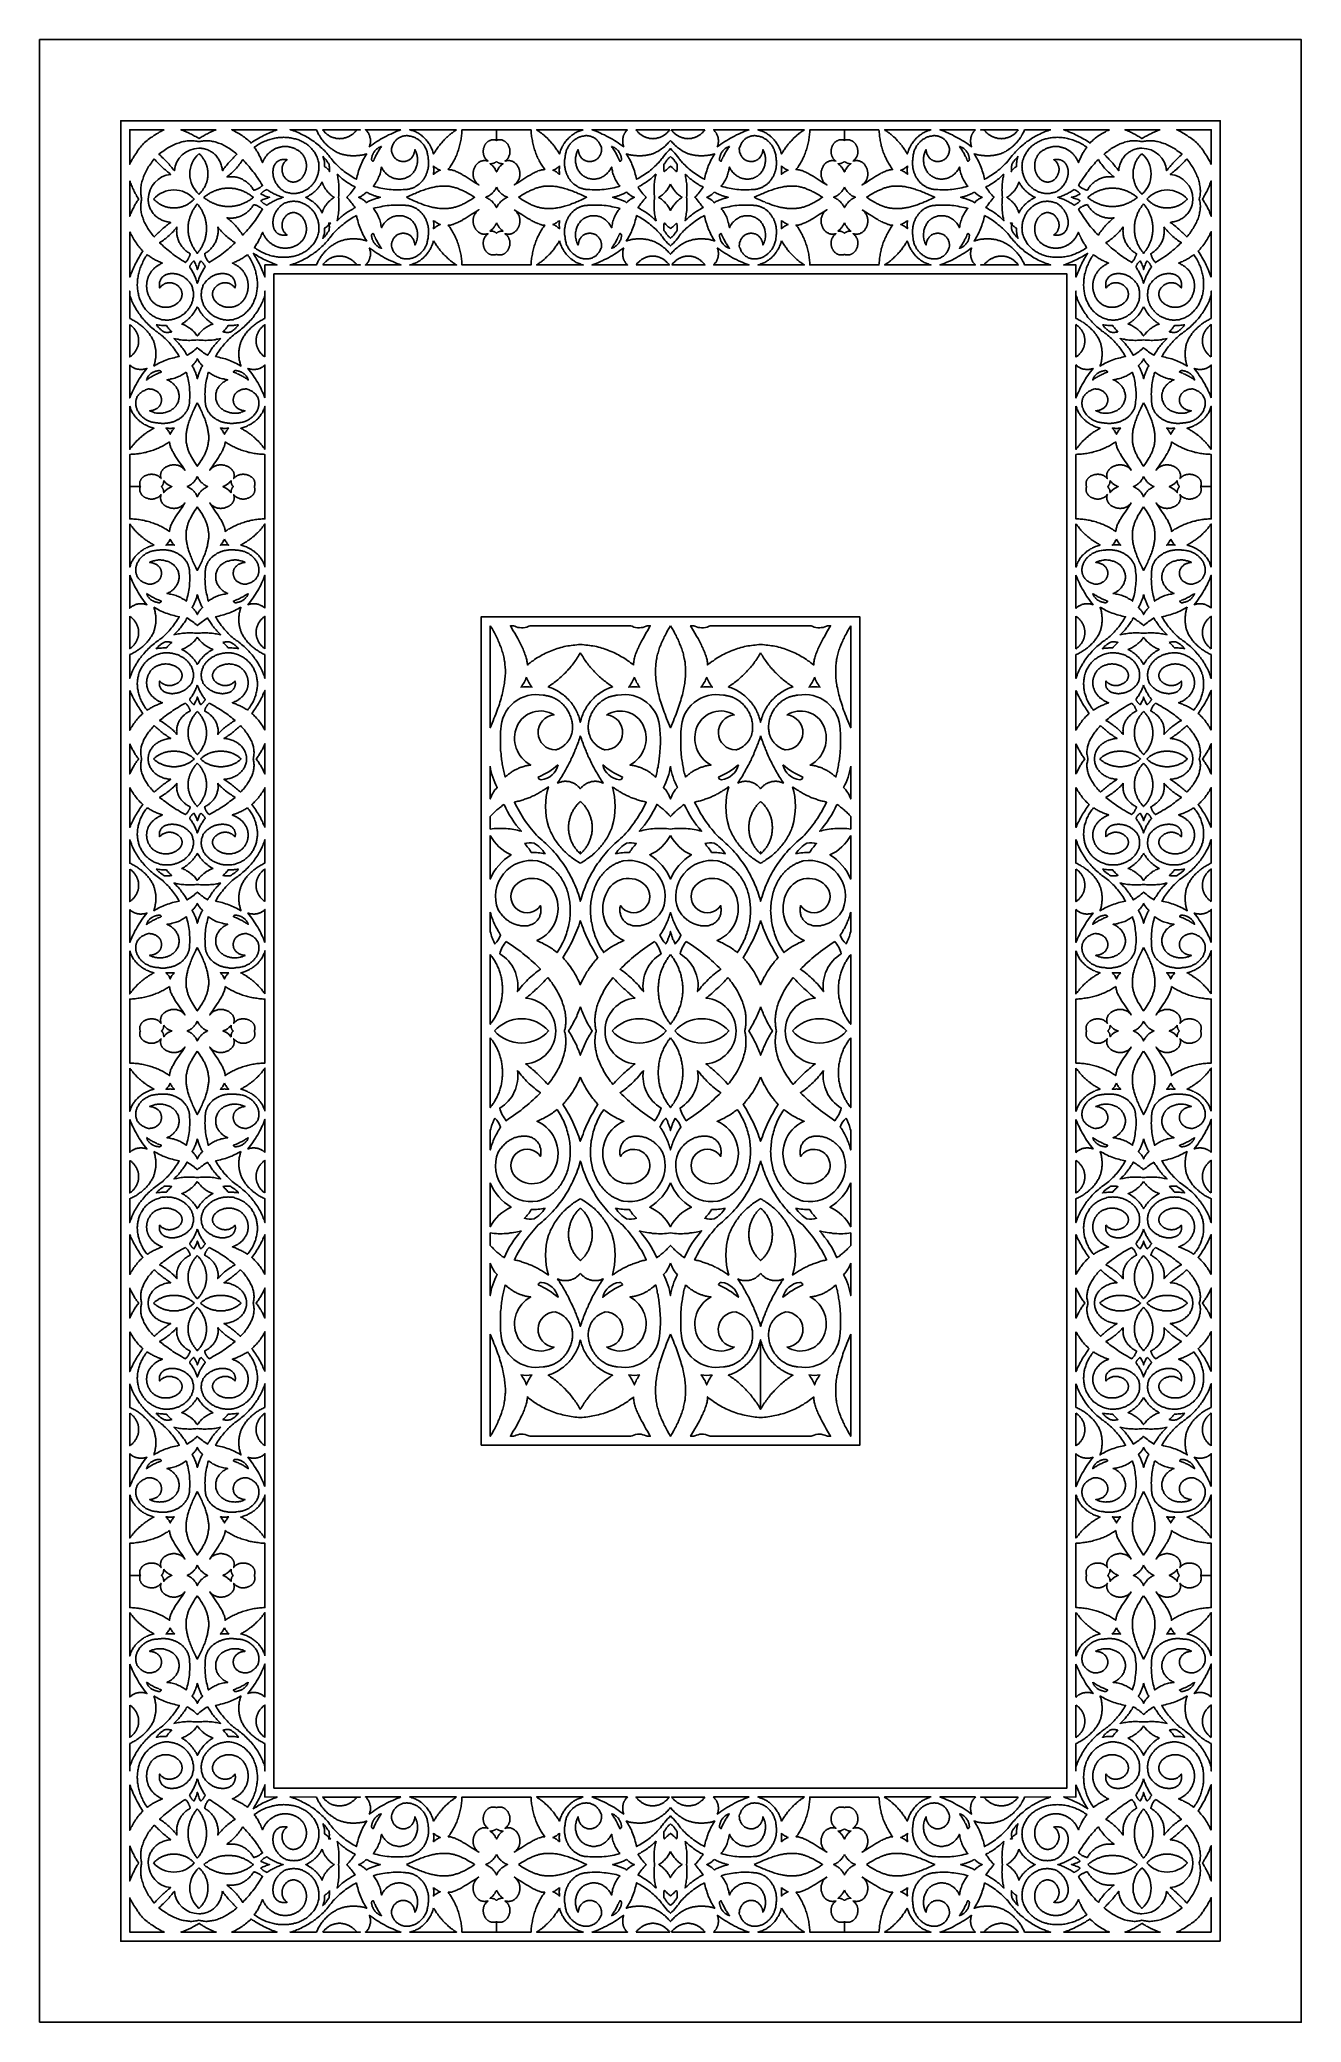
# Model space of a CAD drawing. Extents: x 1336 to 2036, y -730 to 370.
import ezdxf

# ---------------------------------------------------------------- set-up
doc = ezdxf.new("R2010")
doc.units = 0
doc.layers.add('LAYER_1', color=18, linetype='CONTINUOUS')
doc.layers.add('LAYER_2', color=4, linetype='CONTINUOUS')

msp = doc.modelspace()

# ---------------------------------------------------------------- linework, layer by layer
at = {"layer": 'LAYER_1'}
for points in [[(1335.7, -729.8), (2035.7, -729.8), (2035.7, 370.2), (1335.7, 370.2)], [(1404.9, 320.2), (1404.3, 319.9), (1403.6, 319.5), (1402.9, 319.2), (1402.1, 318.8), (1401.4, 318.3), (1400.6, 317.9), (1399.8, 317.4), (1399, 316.9), (1398.3, 316.3), (1397.5, 315.8), (1396.7, 315.3), (1396, 314.7), (1395.3, 314.2), (1394.6, 313.6), (1393.9, 313.1), (1393.3, 312.6), (1392.8, 311.9), (1392.3, 311.3), (1391.7, 310.6), (1391.2, 309.9), (1390.6, 309.2), (1390.1, 308.4), (1389.6, 307.6), (1389, 306.9), (1388.5, 306.1), (1388, 305.3), (1387.6, 304.5), (1387.1, 303.8), (1386.7, 303), (1386.4, 302.3), (1386, 301.6), (1385.7, 300.9), (1385.7, 320.2)], [(1433.7, 320.2), (1433.1, 319.9), (1432.4, 319.7), (1431.8, 319.4), (1431.2, 319.2), (1430.6, 318.9), (1430, 318.6), (1429.4, 318.3), (1428.8, 318), (1428.2, 317.7), (1427.6, 317.4), (1427, 317), (1426.4, 316.7), (1425.8, 316.4), (1425.3, 316), (1424.7, 315.6), (1424.1, 315.3), (1423.6, 315.6), (1423, 316), (1422.3, 316.4), (1421.7, 316.7), (1421.1, 317), (1420.5, 317.4), (1419.9, 317.7), (1419.3, 318), (1418.6, 318.3), (1418, 318.6), (1417.3, 318.9), (1416.7, 319.2), (1416, 319.4), (1415.4, 319.7), (1414.7, 319.9), (1414.1, 320.2), (1424.1, 320.1)], [(1467.5, 320.2), (1466.6, 319.8), (1465.6, 319.5), (1464.7, 319.1), (1463.7, 318.7), (1462.8, 318.3), (1461.9, 317.9), (1460.9, 317.4), (1460, 317), (1459.1, 316.5), (1458.2, 316), (1457.3, 315.5), (1456.4, 315), (1455.6, 314.5), (1454.7, 314), (1453.8, 313.4), (1453, 312.8), (1452.5, 313.4), (1451.9, 313.9), (1451.3, 314.5), (1450.7, 315), (1450, 315.5), (1449.4, 316), (1448.7, 316.5), (1448, 317), (1447.3, 317.4), (1446.6, 317.9), (1445.9, 318.3), (1445.2, 318.7), (1444.4, 319.1), (1443.7, 319.5), (1443, 319.8), (1442.3, 320.2)], [(1489.3, 320.1), (1489.5, 319.6), (1489.8, 319), (1490, 318.5), (1490.3, 317.9), (1490.6, 317.4), (1490.9, 316.9), (1491.3, 316.3), (1491.6, 315.8), (1491.9, 315.3), (1492.3, 314.8), (1492.6, 314.4), (1493, 313.9), (1493.4, 313.4), (1493.8, 313), (1494.2, 312.5), (1494.6, 312.1), (1495.1, 311.7), (1495.5, 311.3), (1495.9, 310.9), (1496.4, 310.5), (1496.9, 310.2), (1497.3, 309.8), (1497.8, 309.5), (1498.3, 309.1), (1498.8, 308.8), (1499.3, 308.5), (1499.8, 308.2), (1500.3, 307.9), (1500.8, 307.6), (1501.4, 307.4), (1501.9, 307.1), (1502.5, 306.9), (1502.9, 306.8), (1503.4, 306.6), (1503.8, 306.5), (1504.3, 306.4), (1504.7, 306.3), (1505.2, 306.2), (1505.7, 306.1), (1506.1, 306), (1506.6, 305.9), (1507, 305.9), (1507.5, 305.8), (1508, 305.8), (1508.4, 305.7), (1508.9, 305.7), (1509.4, 305.7), (1509.8, 305.7), (1510.3, 305.7), (1510.8, 305.7), (1511.2, 305.7), (1511.7, 305.8), (1512.2, 305.8), (1512.6, 305.8), (1513.1, 305.9), (1513.6, 306), (1514, 306), (1514.5, 306.1), (1515, 306.2), (1515.4, 306.3), (1515.9, 306.4), (1516.3, 306.6), (1516.8, 306.7), (1517.2, 306.8), (1516.7, 306), (1516.2, 305.2), (1515.8, 304.4), (1515.3, 303.6), (1514.9, 302.7), (1514.5, 301.9), (1514.1, 301), (1513.7, 300.1), (1513.4, 299.2), (1513, 298.3), (1512.7, 297.4), (1512.4, 296.5), (1512.2, 295.6), (1511.9, 294.6), (1511.7, 293.7), (1511.5, 292.7), (1510.6, 293.2), (1509.7, 293.7), (1508.9, 294.2), (1508, 294.8), (1507.2, 295.4), (1506.3, 295.9), (1505.5, 296.5), (1504.7, 297.1), (1503.9, 297.8), (1503.1, 298.4), (1502.3, 299.1), (1501.5, 299.8), (1500.8, 300.5), (1500, 301.2), (1499.3, 301.9), (1498.6, 302.7), (1498, 303.5), (1497.4, 304.2), (1496.8, 305), (1496.2, 305.8), (1495.6, 306.5), (1495, 307.2), (1494.3, 307.9), (1493.7, 308.6), (1493, 309.3), (1492.3, 309.9), (1491.6, 310.6), (1490.9, 311.2), (1490.2, 311.8), (1489.5, 312.4), (1488.7, 313), (1488, 313.6), (1487.2, 314.1), (1486.4, 314.6), (1485.7, 315.2), (1484.9, 315.6), (1484.1, 316.1), (1483.3, 316.6), (1482.4, 317), (1481.6, 317.4), (1480.8, 317.8), (1479.9, 318.2), (1479.1, 318.6), (1478.2, 319), (1477.4, 319.3), (1476.5, 319.6), (1475.6, 319.9), (1474.7, 320.2)], [(1511.8, 320.1), (1511.6, 319.8), (1511.3, 319.6), (1511, 319.3), (1510.8, 319), (1510.5, 318.7), (1510.2, 318.5), (1510, 318.2), (1509.7, 318), (1509.4, 317.8), (1509.1, 317.6), (1508.8, 317.4), (1508.5, 317.2), (1508.2, 317), (1507.9, 316.8), (1507.6, 316.6), (1507.3, 316.5), (1507, 316.3), (1506.7, 316.2), (1506.4, 316.1), (1506.1, 315.9), (1505.7, 315.8), (1505.4, 315.7), (1505.1, 315.6), (1504.8, 315.6), (1504.4, 315.5), (1504.1, 315.4), (1503.8, 315.4), (1503.5, 315.3), (1503.1, 315.3), (1502.8, 315.3), (1502.5, 315.3), (1502.1, 315.2), (1501.8, 315.3), (1501.5, 315.3), (1501.1, 315.3), (1500.8, 315.3), (1500.5, 315.4), (1500.2, 315.4), (1499.8, 315.5), (1499.5, 315.6), (1499.2, 315.6), (1498.9, 315.7), (1498.6, 315.8), (1498.3, 315.9), (1497.9, 316.1), (1497.6, 316.2), (1497.3, 316.3), (1497, 316.5), (1496.7, 316.6), (1496.4, 316.8), (1496.1, 317), (1495.9, 317.2), (1495.6, 317.4), (1495.3, 317.6), (1495, 317.8), (1494.8, 318), (1494.5, 318.2), (1494.2, 318.5), (1494, 318.7), (1493.7, 319), (1493.5, 319.3), (1493.2, 319.6), (1493, 319.8), (1492.8, 320.1), (1513.7, 320.1)], [(1536.2, 320.2), (1535.1, 319.7), (1533.9, 319.3), (1532.7, 318.8), (1531.6, 318.3), (1530.5, 317.8), (1529.3, 317.3), (1528.2, 316.7), (1527.1, 316.1), (1526, 315.5), (1524.9, 314.9), (1523.9, 314.3), (1522.8, 313.6), (1521.7, 312.9), (1520.7, 312.2), (1519.7, 311.4), (1518.6, 310.7), (1518.7, 311), (1518.9, 311.3), (1518.9, 311.6), (1519, 312), (1519.1, 312.3), (1519.2, 312.6), (1519.2, 312.9), (1519.2, 313.3), (1519.2, 313.6), (1519.3, 313.9), (1519.2, 314.2), (1519.2, 314.6), (1519.2, 314.9), (1519.2, 315.2), (1519.1, 315.5), (1519, 315.8), (1519, 316.2), (1518.9, 316.5), (1518.8, 316.8), (1518.7, 317.1), (1518.6, 317.4), (1518.4, 317.6), (1518.3, 317.9), (1518.1, 318.2), (1518, 318.5), (1517.8, 318.7), (1517.6, 319), (1517.4, 319.2), (1517.2, 319.5), (1517, 319.7), (1516.8, 319.9), (1516.5, 320.2)], [(1567, 320.2), (1566.5, 319.8), (1566, 319.5), (1565.6, 319.2), (1565.1, 318.9), (1564.7, 318.5), (1564.2, 318.2), (1563.7, 317.8), (1563.3, 317.5), (1562.9, 317.1), (1562.4, 316.7), (1562, 316.3), (1561.6, 316), (1561.2, 315.6), (1560.8, 315.2), (1560.3, 314.7), (1559.9, 314.3), (1559.5, 313.9), (1559.2, 313.5), (1558.8, 313), (1558.4, 312.6), (1558, 312.1), (1557.7, 311.7), (1557.3, 311.2), (1556.9, 310.7), (1556.6, 310.3), (1556.3, 309.8), (1555.9, 309.3), (1555.6, 308.8), (1555.3, 308.3), (1555, 307.8), (1554.6, 307.3), (1554.3, 306.8), (1554.1, 307.4), (1553.9, 308), (1553.7, 308.6), (1553.5, 309.2), (1553.2, 309.8), (1552.9, 310.4), (1552.6, 311), (1552.3, 311.5), (1552, 312.1), (1551.7, 312.6), (1551.3, 313.1), (1550.9, 313.6), (1550.6, 314.1), (1550.2, 314.6), (1549.8, 315), (1549.3, 315.5), (1548.9, 315.9), (1548.5, 316.3), (1548, 316.7), (1547.5, 317.1), (1547.1, 317.4), (1546.6, 317.8), (1546.1, 318.1), (1545.6, 318.4), (1545, 318.7), (1544.5, 319), (1544, 319.2), (1543.4, 319.4), (1542.9, 319.7), (1542.3, 319.8), (1541.7, 320), (1541.1, 320.2)], [(1589.2, 314.3), (1588.9, 314.4), (1588.6, 314.5), (1588.3, 314.5), (1588.1, 314.6), (1587.8, 314.6), (1587.5, 314.6), (1587.2, 314.6), (1587, 314.6), (1586.7, 314.6), (1586.4, 314.5), (1586.2, 314.5), (1586, 314.4), (1585.7, 314.3), (1585.5, 314.2), (1585.2, 314.1), (1585, 314), (1584.8, 313.9), (1584.6, 313.7), (1584.4, 313.6), (1584.2, 313.4), (1584, 313.3), (1583.8, 313.1), (1583.6, 312.9), (1583.5, 312.7), (1583.3, 312.5), (1583.1, 312.3), (1583, 312.1), (1582.8, 311.8), (1582.7, 311.6), (1582.6, 311.4), (1582.5, 311.1), (1582.4, 310.9), (1582.3, 310.6), (1582.2, 310.4), (1582.1, 310.1), (1582, 309.9), (1582, 309.6), (1581.9, 309.3), (1581.9, 309.1), (1581.8, 308.8), (1581.8, 308.5), (1581.8, 308.2), (1581.8, 308), (1581.8, 307.7), (1581.8, 307.4), (1581.9, 307.1), (1581.9, 306.9), (1582, 306.6), (1582, 306.3), (1582.1, 306.1), (1582.2, 305.8), (1582.3, 305.5), (1582.4, 305.3), (1582.5, 305), (1582.7, 304.8), (1582.8, 304.5), (1583, 304.3), (1583.2, 304.1), (1583.3, 303.8), (1583.5, 303.6), (1583.8, 303.4), (1584, 303.2), (1584.2, 303), (1584.5, 302.8), (1584.2, 302.9), (1583.8, 303), (1583.5, 303), (1583.2, 303.1), (1582.9, 303.1), (1582.5, 303.1), (1582.2, 303.1), (1581.9, 303.1), (1581.6, 303), (1581.3, 303), (1581.1, 302.9), (1580.8, 302.8), (1580.5, 302.7), (1580.2, 302.6), (1580, 302.4), (1579.7, 302.3), (1579.5, 302.1), (1579.2, 302), (1579, 301.8), (1578.8, 301.6), (1578.6, 301.4), (1578.4, 301.2), (1578.2, 301), (1578, 300.8), (1577.8, 300.5), (1577.6, 300.3), (1577.5, 300), (1577.3, 299.8), (1577.2, 299.5), (1577, 299.2), (1576.9, 298.9), (1576.8, 298.7), (1576.7, 298.4), (1576.6, 298.1), (1576.5, 297.8), (1576.4, 297.5), (1576.4, 297.2), (1576.3, 296.9), (1576.3, 296.6), (1576.3, 296.3), (1576.2, 296), (1576.2, 295.6), (1576.2, 295.3), (1576.3, 295), (1576.3, 294.7), (1576.3, 294.4), (1576.4, 294.1), (1576.5, 293.8), (1576.5, 293.5), (1576.6, 293.2), (1576.7, 292.9), (1576.9, 292.6), (1577, 292.3), (1577.1, 292), (1577.3, 291.7), (1577.5, 291.5), (1577.7, 291.2), (1577.9, 291), (1578.1, 290.7), (1578.3, 290.5), (1578.6, 290.2), (1578.8, 290), (1579.1, 289.8), (1579.4, 289.6), (1578.4, 290.2), (1577.4, 290.8), (1575.2, 292.2), (1574.1, 292.9), (1572.9, 293.7), (1571.8, 294.4), (1570.6, 295), (1570.1, 295.4), (1569.5, 295.7), (1568.9, 296), (1568.3, 296.3), (1567.8, 296.6), (1567.2, 296.8), (1566.7, 297), (1566.2, 297.3), (1565.7, 297.5), (1565.1, 297.6), (1564.7, 297.8), (1564.2, 297.9), (1563.7, 298), (1563.3, 298), (1563, 298.1), (1562.8, 298.1), (1562.6, 298.1), (1562.4, 298.1), (1562.8, 298.7), (1563.3, 299.2), (1563.7, 299.9), (1564.1, 300.5), (1564.4, 301.1), (1564.8, 301.7), (1565.2, 302.4), (1565.5, 303), (1565.9, 303.6), (1566.2, 304.3), (1566.5, 305), (1566.8, 305.6), (1567.1, 306.3), (1567.3, 307), (1567.6, 307.7), (1567.9, 308.4), (1568.1, 309.1), (1568.3, 309.8), (1568.5, 310.5), (1568.7, 311.2), (1568.9, 312), (1569.1, 312.7), (1569.2, 313.4), (1569.4, 314.2), (1569.5, 314.9), (1569.6, 315.6), (1569.7, 316.4), (1569.8, 317.1), (1569.9, 317.9), (1569.9, 318.6), (1570, 319.4), (1570, 320.1), (1589.2, 320.1)], [(1589.2, 320.1), (1589.2, 320.1), (1589.2, 320.1), (1589.2, 320.1), (1589.2, 320.1), (1589.2, 320.1)], [(1608.4, 320.1), (1608.4, 319.4), (1608.5, 318.6), (1608.5, 317.9), (1608.6, 317.1), (1608.7, 316.4), (1608.8, 315.6), (1608.9, 314.9), (1609.1, 314.2), (1609.2, 313.4), (1609.4, 312.7), (1609.5, 312), (1609.7, 311.2), (1609.9, 310.5), (1610.1, 309.8), (1610.3, 309.1), (1610.6, 308.4), (1610.8, 307.7), (1611.1, 307), (1611.3, 306.3), (1611.6, 305.6), (1611.9, 305), (1612.2, 304.3), (1612.6, 303.6), (1612.9, 303), (1613.2, 302.4), (1613.6, 301.7), (1614, 301.1), (1614.4, 300.5), (1614.8, 299.9), (1615.2, 299.2), (1615.6, 298.7), (1616, 298.1), (1615.8, 298.1), (1615.6, 298.1), (1615.4, 298.1), (1615.2, 298), (1614.7, 298), (1614.2, 297.9), (1613.8, 297.8), (1613.3, 297.6), (1612.8, 297.5), (1612.2, 297.3), (1611.7, 297), (1611.2, 296.8), (1610.6, 296.6), (1610.1, 296.3), (1609.5, 296), (1608.9, 295.7), (1608.4, 295.4), (1607.8, 295), (1606.6, 294.4), (1605.5, 293.7), (1604.3, 292.9), (1603.2, 292.2), (1601, 290.8), (1600, 290.2), (1599, 289.6), (1599.3, 289.8), (1599.6, 290), (1599.8, 290.2), (1600.1, 290.5), (1600.3, 290.7), (1600.5, 291), (1600.7, 291.2), (1600.9, 291.5), (1601.1, 291.7), (1601.3, 292), (1601.4, 292.3), (1601.6, 292.6), (1601.7, 292.9), (1601.8, 293.2), (1601.9, 293.5), (1602, 293.8), (1602, 294.1), (1602.1, 294.4), (1602.1, 294.7), (1602.2, 295), (1602.2, 295.3), (1602.2, 295.6), (1602.2, 296), (1602.2, 296.3), (1602.1, 296.6), (1602.1, 296.9), (1602, 297.2), (1602, 297.5), (1601.9, 297.8), (1601.8, 298.1), (1601.7, 298.4), (1601.6, 298.7), (1601.5, 298.9), (1601.4, 299.2), (1601.2, 299.5), (1601.1, 299.8), (1600.9, 300), (1600.8, 300.3), (1600.6, 300.5), (1600.4, 300.8), (1600.2, 301), (1600, 301.2), (1599.8, 301.4), (1599.6, 301.6), (1599.4, 301.8), (1599.2, 302), (1598.9, 302.1), (1598.7, 302.3), (1598.4, 302.4), (1598.2, 302.6), (1597.9, 302.7), (1597.6, 302.8), (1597.4, 302.9), (1597.1, 303), (1596.8, 303), (1596.5, 303.1), (1596.2, 303.1), (1595.9, 303.1), (1595.6, 303.1), (1595.2, 303.1), (1594.9, 303), (1594.6, 303), (1594.3, 302.9), (1593.9, 302.8), (1594.2, 303), (1594.4, 303.2), (1594.7, 303.4), (1594.9, 303.6), (1595.1, 303.8), (1595.3, 304.1), (1595.4, 304.3), (1595.6, 304.5), (1595.8, 304.8), (1595.9, 305), (1596, 305.3), (1596.1, 305.5), (1596.2, 305.8), (1596.3, 306.1), (1596.4, 306.3), (1596.5, 306.6), (1596.5, 306.9), (1596.6, 307.1), (1596.6, 307.4), (1596.6, 307.7), (1596.6, 308), (1596.6, 308.2), (1596.6, 308.5), (1596.6, 308.8), (1596.6, 309.1), (1596.5, 309.3), (1596.5, 309.6), (1596.4, 309.9), (1596.3, 310.1), (1596.2, 310.4), (1596.2, 310.6), (1596.1, 310.9), (1595.9, 311.1), (1595.8, 311.4), (1595.7, 311.6), (1595.6, 311.8), (1595.4, 312.1), (1595.3, 312.3), (1595.1, 312.5), (1595, 312.7), (1594.8, 312.9), (1594.6, 313.1), (1594.4, 313.3), (1594.2, 313.4), (1594, 313.6), (1593.8, 313.7), (1593.6, 313.9), (1593.4, 314), (1593.2, 314.1), (1592.9, 314.2), (1592.7, 314.3), (1592.5, 314.4), (1592.2, 314.5), (1592, 314.5), (1591.7, 314.6), (1591.5, 314.6), (1591.2, 314.6), (1590.9, 314.6), (1590.6, 314.6), (1590.4, 314.6), (1590.1, 314.5), (1589.8, 314.5), (1589.5, 314.4), (1589.2, 314.3), (1589.2, 320.1)], [(1637.3, 320.2), (1636.7, 320), (1636.1, 319.8), (1635.6, 319.6), (1635, 319.4), (1634.5, 319.2), (1633.9, 319), (1633.4, 318.7), (1632.9, 318.4), (1632.4, 318.1), (1631.9, 317.8), (1631.4, 317.4), (1630.9, 317.1), (1630.4, 316.7), (1630, 316.3), (1629.5, 315.9), (1629.1, 315.5), (1628.7, 315), (1628.2, 314.6), (1627.9, 314.1), (1627.5, 313.6), (1627.1, 313.1), (1626.7, 312.6), (1626.4, 312.1), (1626.1, 311.5), (1625.8, 311), (1625.5, 310.4), (1625.2, 309.8), (1624.9, 309.2), (1624.7, 308.6), (1624.5, 308), (1624.3, 307.4), (1624.1, 306.8), (1623.8, 307.3), (1623.5, 307.8), (1623.2, 308.3), (1622.8, 308.8), (1622.5, 309.3), (1622.2, 309.8), (1621.8, 310.3), (1621.5, 310.7), (1621.1, 311.2), (1620.8, 311.7), (1620.4, 312.1), (1620, 312.6), (1619.6, 313), (1619.3, 313.5), (1618.9, 313.9), (1618.5, 314.3), (1618.1, 314.7), (1617.7, 315.2), (1617.3, 315.6), (1616.8, 316), (1616.4, 316.3), (1616, 316.7), (1615.6, 317.1), (1615.1, 317.5), (1614.7, 317.8), (1614.2, 318.2), (1613.8, 318.5), (1613.3, 318.9), (1612.8, 319.2), (1612.4, 319.5), (1611.9, 319.8), (1611.4, 320.2)], [(1661.9, 320.2), (1661.7, 319.9), (1661.4, 319.7), (1661.2, 319.5), (1661, 319.2), (1660.8, 319), (1660.6, 318.7), (1660.5, 318.5), (1660.3, 318.2), (1660.1, 317.9), (1660, 317.6), (1659.9, 317.4), (1659.7, 317.1), (1659.6, 316.8), (1659.5, 316.5), (1659.4, 316.2), (1659.4, 315.8), (1659.3, 315.5), (1659.3, 315.2), (1659.2, 314.9), (1659.2, 314.6), (1659.2, 314.2), (1659.2, 313.9), (1659.2, 313.6), (1659.2, 313.3), (1659.2, 312.9), (1659.3, 312.6), (1659.3, 312.3), (1659.4, 312), (1659.5, 311.6), (1659.6, 311.3), (1659.7, 311), (1659.8, 310.7), (1658.8, 311.4), (1657.7, 312.2), (1656.7, 312.9), (1655.6, 313.6), (1654.6, 314.3), (1653.5, 314.9), (1652.4, 315.5), (1651.3, 316.1), (1650.2, 316.7), (1649.1, 317.3), (1647.9, 317.8), (1646.8, 318.3), (1645.7, 318.8), (1644.5, 319.3), (1643.4, 319.7), (1642.2, 320.2)], [(1685.3, 320.1), (1685.1, 319.8), (1684.8, 319.6), (1684.6, 319.3), (1684.3, 319), (1684.1, 318.7), (1683.8, 318.5), (1683.5, 318.2), (1683.3, 318), (1683, 317.8), (1682.7, 317.6), (1682.4, 317.4), (1682.2, 317.2), (1681.9, 317), (1681.6, 316.8), (1681.3, 316.6), (1681, 316.5), (1680.7, 316.3), (1680.4, 316.2), (1680.1, 316.1), (1679.8, 315.9), (1679.5, 315.8), (1679.1, 315.7), (1678.8, 315.6), (1678.5, 315.6), (1678.2, 315.5), (1677.9, 315.4), (1677.6, 315.4), (1677.2, 315.3), (1676.9, 315.3), (1676.6, 315.3), (1676.3, 315.3), (1676, 315.2), (1675.6, 315.3), (1675.3, 315.3), (1675, 315.3), (1674.7, 315.3), (1674.4, 315.4), (1674, 315.4), (1673.7, 315.5), (1673.4, 315.6), (1673.1, 315.6), (1672.8, 315.7), (1672.5, 315.8), (1672.2, 315.9), (1671.8, 316.1), (1671.5, 316.2), (1671.2, 316.3), (1670.9, 316.5), (1670.6, 316.6), (1670.3, 316.8), (1670, 317), (1669.8, 317.2), (1669.5, 317.4), (1669.2, 317.6), (1668.9, 317.8), (1668.6, 318), (1668.4, 318.2), (1668.1, 318.5), (1667.8, 318.7), (1667.6, 319), (1667.3, 319.3), (1667.1, 319.6), (1666.9, 319.8), (1666.6, 320.1)], [(1704.8, 320.1), (1704.6, 319.8), (1704.4, 319.6), (1704.1, 319.3), (1703.9, 319), (1703.6, 318.7), (1703.3, 318.5), (1703.1, 318.2), (1702.8, 318), (1702.5, 317.8), (1702.3, 317.6), (1702, 317.4), (1701.7, 317.2), (1701.4, 317), (1701.1, 316.8), (1700.8, 316.6), (1700.5, 316.5), (1700.2, 316.3), (1699.9, 316.2), (1699.6, 316.1), (1699.3, 315.9), (1699, 315.8), (1698.7, 315.7), (1698.4, 315.6), (1698.1, 315.6), (1697.7, 315.5), (1697.4, 315.4), (1697.1, 315.4), (1696.8, 315.3), (1696.5, 315.3), (1696.1, 315.3), (1695.8, 315.3), (1695.5, 315.2), (1695.2, 315.3), (1694.9, 315.3), (1694.5, 315.3), (1694.2, 315.3), (1693.9, 315.4), (1693.6, 315.4), (1693.3, 315.5), (1692.9, 315.6), (1692.6, 315.6), (1692.3, 315.7), (1692, 315.8), (1691.7, 315.9), (1691.4, 316.1), (1691.1, 316.2), (1690.8, 316.3), (1690.5, 316.5), (1690.2, 316.6), (1689.9, 316.8), (1689.6, 317), (1689.3, 317.2), (1689, 317.4), (1688.7, 317.6), (1688.5, 317.8), (1688.2, 318), (1687.9, 318.2), (1687.6, 318.5), (1687.4, 318.7), (1687.1, 319), (1686.9, 319.3), (1686.6, 319.6), (1686.4, 319.8), (1686.2, 320.1)], [(1729.3, 320.2), (1728.1, 319.7), (1726.9, 319.3), (1725.8, 318.8), (1724.6, 318.3), (1723.5, 317.8), (1722.4, 317.3), (1721.3, 316.7), (1720.2, 316.1), (1719.1, 315.5), (1718, 314.9), (1716.9, 314.3), (1715.8, 313.6), (1714.8, 312.9), (1713.7, 312.2), (1712.7, 311.4), (1711.7, 310.7), (1711.8, 311), (1711.9, 311.3), (1712, 311.6), (1712.1, 312), (1712.1, 312.3), (1712.2, 312.6), (1712.2, 312.9), (1712.3, 313.3), (1712.3, 313.6), (1712.3, 313.9), (1712.3, 314.2), (1712.3, 314.6), (1712.2, 314.9), (1712.2, 315.2), (1712.1, 315.5), (1712.1, 315.8), (1712, 316.2), (1711.9, 316.5), (1711.8, 316.8), (1711.7, 317.1), (1711.6, 317.4), (1711.5, 317.6), (1711.3, 317.9), (1711.2, 318.2), (1711, 318.5), (1710.8, 318.7), (1710.6, 319), (1710.4, 319.2), (1710.2, 319.5), (1710, 319.7), (1709.8, 319.9), (1709.6, 320.2)], [(1760, 320.2), (1759.6, 319.8), (1759.1, 319.5), (1758.6, 319.2), (1758.1, 318.9), (1757.7, 318.5), (1757.2, 318.2), (1756.8, 317.8), (1756.3, 317.5), (1755.9, 317.1), (1755.5, 316.7), (1755, 316.3), (1754.6, 316), (1754.2, 315.6), (1753.8, 315.2), (1753.4, 314.7), (1753, 314.3), (1752.6, 313.9), (1752.2, 313.5), (1751.8, 313), (1751.4, 312.6), (1751.1, 312.1), (1750.7, 311.7), (1750.3, 311.2), (1750, 310.7), (1749.6, 310.3), (1749.3, 309.8), (1749, 309.3), (1748.6, 308.8), (1748.3, 308.3), (1748, 307.8), (1747.7, 307.3), (1747.4, 306.8), (1747.2, 307.4), (1747, 308), (1746.7, 308.6), (1746.5, 309.2), (1746.2, 309.8), (1746, 310.4), (1745.7, 311), (1745.4, 311.5), (1745, 312.1), (1744.7, 312.6), (1744.4, 313.1), (1744, 313.6), (1743.6, 314.1), (1743.2, 314.6), (1742.8, 315), (1742.4, 315.5), (1741.9, 315.9), (1741.5, 316.3), (1741, 316.7), (1740.6, 317.1), (1740.1, 317.4), (1739.6, 317.8), (1739.1, 318.1), (1738.6, 318.4), (1738.1, 318.7), (1737.5, 319), (1737, 319.2), (1736.5, 319.4), (1735.9, 319.6), (1735.3, 319.8), (1734.8, 320), (1734.2, 320.2)], [(1782.2, 314.3), (1781.9, 314.4), (1781.7, 314.5), (1781.4, 314.5), (1781.1, 314.6), (1780.8, 314.6), (1780.5, 314.6), (1780.3, 314.6), (1780, 314.6), (1779.7, 314.6), (1779.5, 314.5), (1779.2, 314.5), (1779, 314.4), (1778.7, 314.3), (1778.5, 314.2), (1778.3, 314.1), (1778.1, 314), (1777.8, 313.9), (1777.6, 313.7), (1777.4, 313.6), (1777.2, 313.4), (1777, 313.3), (1776.8, 313.1), (1776.7, 312.9), (1776.5, 312.7), (1776.3, 312.5), (1776.2, 312.3), (1776, 312.1), (1775.9, 311.8), (1775.8, 311.6), (1775.6, 311.4), (1775.5, 311.1), (1775.4, 310.9), (1775.3, 310.6), (1775.2, 310.4), (1775.1, 310.1), (1775.1, 309.9), (1775, 309.6), (1774.9, 309.3), (1774.9, 309.1), (1774.9, 308.8), (1774.8, 308.5), (1774.8, 308.2), (1774.8, 308), (1774.8, 307.7), (1774.9, 307.4), (1774.9, 307.1), (1774.9, 306.9), (1775, 306.6), (1775.1, 306.3), (1775.1, 306.1), (1775.2, 305.8), (1775.3, 305.5), (1775.4, 305.3), (1775.6, 305), (1775.7, 304.8), (1775.8, 304.5), (1776, 304.3), (1776.2, 304.1), (1776.4, 303.8), (1776.6, 303.6), (1776.8, 303.4), (1777, 303.2), (1777.3, 303), (1777.5, 302.8), (1777.2, 302.9), (1776.9, 303), (1776.5, 303), (1776.2, 303.1), (1775.9, 303.1), (1775.6, 303.1), (1775.3, 303.1), (1775, 303.1), (1774.7, 303), (1774.4, 303), (1774.1, 302.9), (1773.8, 302.8), (1773.5, 302.7), (1773.3, 302.6), (1773, 302.4), (1772.8, 302.3), (1772.5, 302.1), (1772.3, 302), (1772.1, 301.8), (1771.8, 301.6), (1771.6, 301.4), (1771.4, 301.2), (1771.2, 301), (1771, 300.8), (1770.8, 300.5), (1770.7, 300.3), (1770.5, 300), (1770.4, 299.8), (1770.2, 299.5), (1770.1, 299.2), (1770, 298.9), (1769.8, 298.7), (1769.7, 298.4), (1769.6, 298.1), (1769.6, 297.8), (1769.5, 297.5), (1769.4, 297.2), (1769.4, 296.9), (1769.3, 296.6), (1769.3, 296.3), (1769.3, 296), (1769.3, 295.6), (1769.3, 295.3), (1769.3, 295), (1769.3, 294.7), (1769.4, 294.4), (1769.4, 294.1), (1769.5, 293.8), (1769.6, 293.5), (1769.7, 293.2), (1769.8, 292.9), (1769.9, 292.6), (1770, 292.3), (1770.2, 292), (1770.3, 291.7), (1770.5, 291.5), (1770.7, 291.2), (1770.9, 291), (1771.1, 290.7), (1771.4, 290.5), (1771.6, 290.2), (1771.9, 290), (1772.2, 289.8), (1772.5, 289.6), (1771.5, 290.2), (1770.4, 290.8), (1768.3, 292.2), (1767.1, 292.9), (1766, 293.7), (1764.8, 294.4), (1763.7, 295), (1763.1, 295.4), (1762.5, 295.7), (1761.9, 296), (1761.4, 296.3), (1760.8, 296.6), (1760.3, 296.8), (1759.7, 297), (1759.2, 297.3), (1758.7, 297.5), (1758.2, 297.6), (1757.7, 297.8), (1757.2, 297.9), (1756.7, 298), (1756.3, 298), (1756.1, 298.1), (1755.9, 298.1), (1755.7, 298.1), (1755.4, 298.1), (1755.9, 298.7), (1756.3, 299.2), (1756.7, 299.9), (1757.1, 300.5), (1757.5, 301.1), (1757.9, 301.7), (1758.2, 302.4), (1758.6, 303), (1758.9, 303.6), (1759.2, 304.3), (1759.5, 305), (1759.8, 305.6), (1760.1, 306.3), (1760.4, 307), (1760.6, 307.7), (1760.9, 308.4), (1761.1, 309.1), (1761.3, 309.8), (1761.6, 310.5), (1761.7, 311.2), (1761.9, 312), (1762.1, 312.7), (1762.3, 313.4), (1762.4, 314.2), (1762.5, 314.9), (1762.6, 315.6), (1762.7, 316.4), (1762.8, 317.1), (1762.9, 317.9), (1763, 318.6), (1763, 319.4), (1763, 320.1), (1782.2, 320.1)], [(1782.2, 320.1), (1782.2, 320.1), (1782.2, 320.1), (1782.2, 320.1), (1782.2, 320.1), (1782.2, 320.1)], [(1801.4, 320.1), (1801.5, 319.4), (1801.5, 318.6), (1801.6, 317.9), (1801.7, 317.1), (1801.7, 316.4), (1801.8, 315.6), (1802, 314.9), (1802.1, 314.2), (1802.2, 313.4), (1802.4, 312.7), (1802.6, 312), (1802.7, 311.2), (1802.9, 310.5), (1803.1, 309.8), (1803.4, 309.1), (1803.6, 308.4), (1803.8, 307.7), (1804.1, 307), (1804.4, 306.3), (1804.7, 305.6), (1805, 305), (1805.3, 304.3), (1805.6, 303.6), (1805.9, 303), (1806.3, 302.4), (1806.6, 301.7), (1807, 301.1), (1807.4, 300.5), (1807.8, 299.9), (1808.2, 299.2), (1808.6, 298.7), (1809, 298.1), (1808.8, 298.1), (1808.6, 298.1), (1808.4, 298.1), (1808.2, 298), (1807.7, 298), (1807.3, 297.9), (1806.8, 297.8), (1806.3, 297.6), (1805.8, 297.5), (1805.3, 297.3), (1804.8, 297), (1804.2, 296.8), (1803.7, 296.6), (1803.1, 296.3), (1802.5, 296), (1802, 295.7), (1801.4, 295.4), (1800.8, 295), (1799.7, 294.4), (1798.5, 293.7), (1797.4, 292.9), (1796.2, 292.2), (1794.1, 290.8), (1793, 290.2), (1792, 289.6), (1792.3, 289.8), (1792.6, 290), (1792.9, 290.2), (1793.1, 290.5), (1793.4, 290.7), (1793.6, 291), (1793.8, 291.2), (1794, 291.5), (1794.2, 291.7), (1794.3, 292), (1794.5, 292.3), (1794.6, 292.6), (1794.7, 292.9), (1794.8, 293.2), (1794.9, 293.5), (1795, 293.8), (1795.1, 294.1), (1795.1, 294.4), (1795.2, 294.7), (1795.2, 295), (1795.2, 295.3), (1795.2, 295.6), (1795.2, 296), (1795.2, 296.3), (1795.2, 296.6), (1795.1, 296.9), (1795.1, 297.2), (1795, 297.5), (1794.9, 297.8), (1794.9, 298.1), (1794.8, 298.4), (1794.7, 298.7), (1794.5, 298.9), (1794.4, 299.2), (1794.3, 299.5), (1794.1, 299.8), (1794, 300), (1793.8, 300.3), (1793.6, 300.5), (1793.5, 300.8), (1793.3, 301), (1793.1, 301.2), (1792.9, 301.4), (1792.7, 301.6), (1792.4, 301.8), (1792.2, 302), (1792, 302.1), (1791.7, 302.3), (1791.5, 302.4), (1791.2, 302.6), (1791, 302.7), (1790.7, 302.8), (1790.4, 302.9), (1790.1, 303), (1789.8, 303), (1789.5, 303.1), (1789.2, 303.1), (1788.9, 303.1), (1788.6, 303.1), (1788.3, 303.1), (1788, 303), (1787.6, 303), (1787.3, 302.9), (1787, 302.8), (1787.2, 303), (1787.5, 303.2), (1787.7, 303.4), (1787.9, 303.6), (1788.1, 303.8), (1788.3, 304.1), (1788.5, 304.3), (1788.6, 304.5), (1788.8, 304.8), (1788.9, 305), (1789.1, 305.3), (1789.2, 305.5), (1789.3, 305.8), (1789.4, 306.1), (1789.4, 306.3), (1789.5, 306.6), (1789.6, 306.9), (1789.6, 307.1), (1789.6, 307.4), (1789.6, 307.7), (1789.7, 308), (1789.7, 308.2), (1789.6, 308.5), (1789.6, 308.8), (1789.6, 309.1), (1789.5, 309.3), (1789.5, 309.6), (1789.4, 309.9), (1789.4, 310.1), (1789.3, 310.4), (1789.2, 310.6), (1789.1, 310.9), (1789, 311.1), (1788.9, 311.4), (1788.7, 311.6), (1788.6, 311.8), (1788.5, 312.1), (1788.3, 312.3), (1788.2, 312.5), (1788, 312.7), (1787.8, 312.9), (1787.6, 313.1), (1787.5, 313.3), (1787.3, 313.4), (1787.1, 313.6), (1786.9, 313.7), (1786.7, 313.9), (1786.4, 314), (1786.2, 314.1), (1786, 314.2), (1785.7, 314.3), (1785.5, 314.4), (1785.3, 314.5), (1785, 314.5), (1784.7, 314.6), (1784.5, 314.6), (1784.2, 314.6), (1784, 314.6), (1783.7, 314.6), (1783.4, 314.6), (1783.1, 314.5), (1782.8, 314.5), (1782.5, 314.4), (1782.3, 314.3), (1782.2, 320.1)], [(1830.3, 320.2), (1829.7, 320), (1829.2, 319.8), (1828.6, 319.7), (1828, 319.4), (1827.5, 319.2), (1827, 319), (1826.4, 318.7), (1825.9, 318.4), (1825.4, 318.1), (1824.9, 317.8), (1824.4, 317.4), (1823.9, 317.1), (1823.5, 316.7), (1823, 316.3), (1822.5, 315.9), (1822.1, 315.5), (1821.7, 315), (1821.3, 314.6), (1820.9, 314.1), (1820.5, 313.6), (1820.1, 313.1), (1819.8, 312.6), (1819.4, 312.1), (1819.1, 311.5), (1818.8, 311), (1818.5, 310.4), (1818.2, 309.8), (1818, 309.2), (1817.7, 308.6), (1817.5, 308), (1817.3, 307.4), (1817.1, 306.8), (1816.8, 307.3), (1816.5, 307.8), (1816.2, 308.3), (1815.9, 308.8), (1815.5, 309.3), (1815.2, 309.8), (1814.9, 310.3), (1814.5, 310.7), (1814.2, 311.2), (1813.8, 311.7), (1813.4, 312.1), (1813.1, 312.6), (1812.7, 313), (1812.3, 313.5), (1811.9, 313.9), (1811.5, 314.3), (1811.1, 314.7), (1810.7, 315.2), (1810.3, 315.6), (1809.9, 316), (1809.5, 316.3), (1809, 316.7), (1808.6, 317.1), (1808.2, 317.5), (1807.7, 317.8), (1807.3, 318.2), (1806.8, 318.5), (1806.3, 318.9), (1805.9, 319.2), (1805.4, 319.5), (1804.9, 319.8), (1804.5, 320.2)], [(1854.9, 320.2), (1854.7, 319.9), (1854.5, 319.7), (1854.3, 319.5), (1854.1, 319.2), (1853.9, 319), (1853.7, 318.7), (1853.5, 318.5), (1853.3, 318.2), (1853.2, 317.9), (1853, 317.6), (1852.9, 317.4), (1852.8, 317.1), (1852.7, 316.8), (1852.6, 316.5), (1852.5, 316.2), (1852.4, 315.8), (1852.3, 315.5), (1852.3, 315.2), (1852.3, 314.9), (1852.2, 314.6), (1852.2, 314.2), (1852.2, 313.9), (1852.2, 313.6), (1852.2, 313.3), (1852.3, 312.9), (1852.3, 312.6), (1852.4, 312.3), (1852.4, 312), (1852.5, 311.6), (1852.6, 311.3), (1852.7, 311), (1852.8, 310.7), (1851.8, 311.4), (1850.8, 312.2), (1849.7, 312.9), (1848.7, 313.6), (1847.6, 314.3), (1846.5, 314.9), (1845.4, 315.5), (1844.3, 316.1), (1843.2, 316.7), (1842.1, 317.3), (1841, 317.8), (1839.9, 318.3), (1838.7, 318.8), (1837.6, 319.3), (1836.4, 319.7), (1835.2, 320.2)], [(1896.7, 320.2), (1895.8, 319.9), (1895, 319.6), (1894.1, 319.3), (1893.2, 319), (1892.4, 318.6), (1891.5, 318.2), (1890.7, 317.8), (1889.8, 317.4), (1889, 317), (1888.2, 316.6), (1887.4, 316.1), (1886.6, 315.6), (1885.8, 315.2), (1885, 314.6), (1884.3, 314.1), (1883.5, 313.6), (1882.7, 313), (1882, 312.4), (1881.3, 311.8), (1880.6, 311.2), (1879.8, 310.6), (1879.2, 309.9), (1878.5, 309.3), (1877.8, 308.6), (1877.1, 307.9), (1876.5, 307.2), (1875.9, 306.5), (1875.2, 305.8), (1874.6, 305), (1874, 304.2), (1873.5, 303.5), (1872.9, 302.7), (1872.2, 301.9), (1871.4, 301.2), (1870.7, 300.5), (1869.9, 299.8), (1869.2, 299.1), (1868.4, 298.4), (1867.6, 297.8), (1866.8, 297.1), (1866, 296.5), (1865.1, 295.9), (1864.3, 295.4), (1863.4, 294.8), (1862.6, 294.2), (1861.7, 293.7), (1860.8, 293.2), (1859.9, 292.7), (1859.7, 293.7), (1859.5, 294.6), (1859.3, 295.6), (1859, 296.5), (1858.7, 297.4), (1858.4, 298.3), (1858.1, 299.2), (1857.8, 300.1), (1857.4, 301), (1857, 301.9), (1856.6, 302.7), (1856.1, 303.6), (1855.7, 304.4), (1855.2, 305.2), (1854.7, 306), (1854.2, 306.8), (1854.7, 306.7), (1855.1, 306.6), (1855.6, 306.4), (1856, 306.3), (1856.5, 306.2), (1857, 306.1), (1857.4, 306), (1857.9, 306), (1858.3, 305.9), (1858.8, 305.8), (1859.3, 305.8), (1859.7, 305.8), (1860.2, 305.7), (1860.7, 305.7), (1861.1, 305.7), (1861.6, 305.7), (1862.1, 305.7), (1862.5, 305.7), (1863, 305.7), (1863.5, 305.8), (1863.9, 305.8), (1864.4, 305.9), (1864.9, 305.9), (1865.3, 306), (1865.8, 306.1), (1866.3, 306.2), (1866.7, 306.3), (1867.2, 306.4), (1867.6, 306.5), (1868.1, 306.6), (1868.6, 306.8), (1869, 306.9), (1869.5, 307.1), (1870.1, 307.4), (1870.6, 307.6), (1871.1, 307.9), (1871.7, 308.2), (1872.2, 308.5), (1872.7, 308.8), (1873.2, 309.1), (1873.6, 309.5), (1874.1, 309.8), (1874.6, 310.2), (1875.1, 310.5), (1875.5, 310.9), (1876, 311.3), (1876.4, 311.7), (1876.8, 312.1), (1877.2, 312.5), (1877.6, 313), (1878, 313.4), (1878.4, 313.9), (1878.8, 314.4), (1879.2, 314.8), (1879.5, 315.3), (1879.9, 315.8), (1880.2, 316.3), (1880.5, 316.9), (1880.8, 317.4), (1881.1, 317.9), (1881.4, 318.5), (1881.7, 319), (1881.9, 319.6), (1882.2, 320.1)], [(1878.7, 320.1), (1878.4, 319.8), (1878.2, 319.6), (1878, 319.3), (1877.7, 319), (1877.5, 318.7), (1877.2, 318.5), (1877, 318.2), (1876.7, 318), (1876.4, 317.8), (1876.2, 317.6), (1875.9, 317.4), (1875.6, 317.2), (1875.3, 317), (1875, 316.8), (1874.7, 316.6), (1874.4, 316.5), (1874.1, 316.3), (1873.8, 316.2), (1873.5, 316.1), (1873.2, 315.9), (1872.9, 315.8), (1872.6, 315.7), (1872.3, 315.6), (1871.9, 315.6), (1871.6, 315.5), (1871.3, 315.4), (1871, 315.4), (1870.6, 315.3), (1870.3, 315.3), (1870, 315.3), (1869.7, 315.3), (1869.3, 315.2), (1869, 315.3), (1868.7, 315.3), (1868.3, 315.3), (1868, 315.3), (1867.7, 315.4), (1867.3, 315.4), (1867, 315.5), (1866.7, 315.6), (1866.4, 315.6), (1866, 315.7), (1865.7, 315.8), (1865.4, 315.9), (1865.1, 316.1), (1864.8, 316.2), (1864.5, 316.3), (1864.1, 316.5), (1863.8, 316.6), (1863.5, 316.8), (1863.2, 317), (1862.9, 317.2), (1862.6, 317.4), (1862.3, 317.6), (1862, 317.8), (1861.8, 318), (1861.5, 318.2), (1861.2, 318.5), (1860.9, 318.7), (1860.7, 319), (1860.4, 319.3), (1860.2, 319.6), (1859.9, 319.8), (1859.7, 320.1), (1857.8, 320.1)], [(1929.2, 320.2), (1928.5, 319.8), (1927.7, 319.5), (1927, 319.1), (1926.3, 318.7), (1925.6, 318.3), (1924.9, 317.9), (1924.1, 317.4), (1923.4, 317), (1922.7, 316.5), (1922.1, 316), (1921.4, 315.5), (1920.8, 315), (1920.2, 314.5), (1919.6, 313.9), (1919, 313.4), (1918.5, 312.8), (1917.6, 313.4), (1916.8, 314), (1915.9, 314.5), (1915, 315), (1914.1, 315.5), (1913.2, 316), (1912.3, 316.5), (1911.4, 317), (1910.5, 317.4), (1909.6, 317.9), (1908.7, 318.3), (1907.7, 318.7), (1906.8, 319.1), (1905.8, 319.5), (1904.9, 319.8), (1903.9, 320.2)], [(1957.4, 320.2), (1956.7, 319.9), (1956.1, 319.7), (1955.4, 319.4), (1954.8, 319.2), (1954.1, 318.9), (1953.5, 318.6), (1952.8, 318.3), (1952.2, 318), (1951.6, 317.7), (1951, 317.4), (1950.3, 317), (1949.7, 316.7), (1949.1, 316.4), (1948.5, 316), (1947.9, 315.6), (1947.3, 315.3), (1946.7, 315.6), (1946.2, 316), (1945.6, 316.4), (1945, 316.7), (1944.5, 317), (1943.9, 317.4), (1943.3, 317.7), (1942.7, 318), (1942.1, 318.3), (1941.5, 318.6), (1940.9, 318.9), (1940.3, 319.2), (1939.6, 319.4), (1939, 319.7), (1938.4, 319.9), (1937.8, 320.2), (1947.3, 320.1)], [(1985.7, 300.9), (1985.4, 301.6), (1985.1, 302.3), (1984.7, 303), (1984.3, 303.8), (1983.9, 304.5), (1983.4, 305.3), (1982.9, 306.1), (1982.4, 306.9), (1981.9, 307.6), (1981.4, 308.4), (1980.8, 309.2), (1980.3, 309.9), (1979.7, 310.6), (1979.2, 311.3), (1978.7, 311.9), (1978.1, 312.6), (1977.5, 313.1), (1976.9, 313.6), (1976.2, 314.2), (1975.5, 314.7), (1974.7, 315.3), (1974, 315.8), (1973.2, 316.3), (1972.4, 316.9), (1971.6, 317.4), (1970.9, 317.9), (1970.1, 318.3), (1969.3, 318.8), (1968.6, 319.2), (1967.9, 319.5), (1967.2, 319.9), (1966.5, 320.2), (1985.7, 320.2)], [(1454.8, 310.5), (1455.4, 310.9), (1456, 311.3), (1456.7, 311.8), (1457.3, 312.2), (1458, 312.5), (1458.7, 312.9), (1459.4, 313.2), (1460, 313.5), (1460.7, 313.8), (1461.4, 314.1), (1462.1, 314.4), (1462.8, 314.6), (1463.5, 314.8), (1464.2, 315), (1464.9, 315.2), (1465.6, 315.3), (1466.2, 315.5), (1466.9, 315.6), (1467.6, 315.7), (1468.3, 315.8), (1469, 315.9), (1469.7, 315.9), (1470.4, 315.9), (1471.1, 316), (1471.8, 315.9), (1472.4, 315.9), (1473.1, 315.9), (1473.8, 315.8), (1474.4, 315.7), (1475.1, 315.6), (1475.7, 315.5), (1476.4, 315.4), (1477, 315.2), (1477.6, 315.1), (1478.3, 314.9), (1478.9, 314.7), (1479.5, 314.5), (1480, 314.2), (1480.6, 314), (1481.2, 313.7), (1481.8, 313.4), (1482.3, 313.1), (1482.8, 312.8), (1483.4, 312.5), (1483.9, 312.1), (1484.4, 311.8), (1484.8, 311.4), (1485.3, 311), (1485.8, 310.6), (1486.2, 310.1), (1486.6, 309.7), (1487, 309.2), (1487.4, 308.7), (1487.8, 308.2), (1488.2, 307.7), (1488.5, 307.2), (1488.8, 306.6), (1489.1, 306.1), (1489.4, 305.5), (1489.7, 304.9), (1489.9, 304.3), (1490.1, 303.7), (1490.3, 303), (1490.5, 302.4), (1490.6, 301.9), (1490.6, 301.3), (1490.7, 300.8), (1490.7, 300.3), (1490.7, 299.7), (1490.7, 299.2), (1490.7, 298.7), (1490.6, 298.2), (1490.6, 297.7), (1490.5, 297.2), (1490.4, 296.7), (1490.3, 296.2), (1490.2, 295.7), (1490.1, 295.3), (1489.9, 294.8), (1489.7, 294.3), (1489.6, 293.9), (1489.4, 293.4), (1489.2, 293), (1489, 292.6), (1488.7, 292.2), (1488.5, 291.7), (1488.2, 291.3), (1488, 291), (1487.7, 290.6), (1487.4, 290.2), (1487.1, 289.8), (1486.8, 289.5), (1486.5, 289.1), (1486.2, 288.8), (1485.8, 288.5), (1485.5, 288.2), (1485.1, 287.9), (1484.8, 287.6), (1484.4, 287.3), (1484, 287.1), (1483.6, 286.8), (1483.2, 286.6), (1482.8, 286.4), (1482.4, 286.2), (1482, 286), (1481.6, 285.8), (1481.2, 285.6), (1480.7, 285.5), (1480.3, 285.4), (1479.9, 285.2), (1479.4, 285.1), (1479, 285), (1478.5, 285), (1478.1, 284.9), (1477.6, 284.9), (1477.1, 284.9), (1476.7, 284.8), (1476.2, 284.9), (1475.7, 284.9), (1475.2, 284.9), (1474.8, 285), (1474.3, 285.1), (1473.8, 285.2), (1473.3, 285.3), (1472.9, 285.4), (1472.4, 285.6), (1471.9, 285.8), (1471.4, 286), (1471, 286.2), (1470.6, 286.5), (1470.2, 286.8), (1469.8, 287.1), (1469.4, 287.4), (1469.1, 287.8), (1468.8, 288.1), (1468.4, 288.4), (1468.1, 288.8), (1467.8, 289.1), (1467.6, 289.5), (1467.3, 289.9), (1467.1, 290.2), (1466.8, 290.6), (1466.6, 291), (1466.4, 291.4), (1466.2, 291.8), (1466.1, 292.2), (1465.9, 292.6), (1465.8, 292.9), (1465.6, 293.3), (1465.5, 293.7), (1465.4, 294.1), (1465.3, 294.5), (1465.3, 294.9), (1465.2, 295.3), (1465.2, 295.7), (1465.1, 296.1), (1465.1, 296.5), (1465.1, 296.8), (1465.1, 297.2), (1465.2, 297.6), (1465.2, 297.9), (1465.3, 298.3), (1465.3, 298.7), (1465.4, 299), (1465.5, 299.3), (1465.6, 299.7), (1465.7, 300), (1465.9, 300.3), (1466, 300.6), (1466.2, 300.9), (1466.4, 301.2), (1466.5, 301.4), (1466.8, 301.7), (1467, 301.9), (1467.2, 302.2), (1467.4, 302.4), (1467.7, 302.6), (1468, 302.8), (1468.2, 302.9), (1468.5, 303.1), (1468.8, 303.2), (1469.2, 303.4), (1469.5, 303.5), (1469.8, 303.5), (1470.2, 303.6), (1470.6, 303.7), (1470.9, 303.7), (1471.3, 303.7), (1471.7, 303.7), (1472.2, 303.7), (1472.6, 303.6), (1473, 303.5), (1472.7, 303.3), (1472.4, 303.1), (1472.2, 302.8), (1471.9, 302.5), (1471.7, 302.3), (1471.4, 302), (1471.2, 301.7), (1471.1, 301.4), (1470.9, 301.1), (1470.8, 300.8), (1470.6, 300.5), (1470.5, 300.2), (1470.4, 299.9), (1470.3, 299.6), (1470.3, 299.3), (1470.2, 299), (1470.2, 298.6), (1470.2, 298.3), (1470.2, 298), (1470.2, 297.7), (1470.2, 297.4), (1470.3, 297.1), (1470.3, 296.8), (1470.4, 296.5), (1470.5, 296.2), (1470.6, 295.9), (1470.7, 295.6), (1470.8, 295.3), (1470.9, 295), (1471.1, 294.7), (1471.2, 294.4), (1471.4, 294.2), (1471.5, 293.9), (1471.7, 293.7), (1471.9, 293.4), (1472.1, 293.2), (1472.3, 293), (1472.5, 292.8), (1472.8, 292.6), (1473, 292.4), (1473.2, 292.2), (1473.5, 292), (1473.7, 291.9), (1474, 291.7), (1474.3, 291.6), (1474.6, 291.5), (1474.8, 291.4), (1475.1, 291.3), (1475.4, 291.2), (1475.7, 291.2), (1476, 291.1), (1476.3, 291.1), (1476.6, 291.1), (1476.9, 291.1), (1477.2, 291.2), (1477.6, 291.2), (1477.9, 291.3), (1478.2, 291.4), (1478.5, 291.5), (1478.8, 291.6), (1479.2, 291.8), (1479.5, 292), (1479.8, 292.2), (1480.1, 292.4), (1480.4, 292.6), (1480.6, 292.8), (1480.9, 293), (1481.1, 293.3), (1481.3, 293.5), (1481.5, 293.8), (1481.7, 294), (1481.9, 294.2), (1482, 294.5), (1482.2, 294.8), (1482.3, 295), (1482.5, 295.3), (1482.6, 295.6), (1482.8, 295.8), (1482.9, 296.1), (1483, 296.4), (1483.1, 296.7), (1483.2, 296.9), (1483.3, 297.2), (1483.4, 297.5), (1483.4, 297.8), (1483.5, 298.1), (1483.6, 298.4), (1483.6, 298.7), (1483.6, 299), (1483.7, 299.3), (1483.7, 299.6), (1483.7, 299.9), (1483.7, 300.2), (1483.7, 300.5), (1483.7, 300.8), (1483.7, 301.1), (1483.6, 301.4), (1483.6, 301.7), (1483.6, 302), (1483.5, 302.3), (1483.4, 302.5), (1483.4, 302.8), (1483.3, 303.1), (1483.2, 303.4), (1483.1, 303.7), (1483, 304), (1482.9, 304.2), (1482.8, 304.5), (1482.6, 304.8), (1482.5, 305), (1482.4, 305.3), (1482.2, 305.6), (1482.1, 305.8), (1481.9, 306.1), (1481.7, 306.3), (1481.5, 306.6), (1481.4, 306.8), (1481.2, 307), (1480.9, 307.2), (1480.7, 307.5), (1480.5, 307.7), (1480.3, 307.9), (1480, 308.1), (1479.8, 308.3), (1479.5, 308.4), (1479.3, 308.6), (1479, 308.8), (1478.7, 308.9), (1478.4, 309.1), (1478.1, 309.3), (1477.7, 309.5), (1477.4, 309.7), (1477.1, 309.8), (1476.7, 310), (1476.4, 310.1), (1476, 310.2), (1475.7, 310.3), (1475.3, 310.4), (1475, 310.5), (1474.6, 310.6), (1474.2, 310.7), (1473.9, 310.7), (1473.5, 310.8), (1473.2, 310.8), (1472.8, 310.8), (1472.5, 310.9), (1472.1, 310.9), (1471.8, 310.9), (1471.4, 310.9), (1471.1, 310.8), (1470.7, 310.8), (1470.4, 310.8), (1470, 310.7), (1469.7, 310.7), (1469.3, 310.6), (1469, 310.5), (1468.6, 310.4), (1468.3, 310.3), (1467.9, 310.2), (1467.6, 310.1), (1467.3, 310), (1467, 309.9), (1466.6, 309.7), (1466.3, 309.6), (1466, 309.4), (1465.7, 309.2), (1465.4, 309.1), (1465.1, 308.9), (1464.7, 308.7), (1464.5, 308.5), (1464.2, 308.3), (1463.9, 308.1), (1463.6, 307.8), (1463.3, 307.6), (1463, 307.4), (1462.8, 307.1), (1462.5, 306.8), (1462.2, 306.6), (1462, 306.3), (1461.7, 306), (1461.5, 305.7), (1461.3, 305.4), (1461.1, 305.1), (1460.8, 304.8), (1460.6, 304.5), (1460.4, 304.2), (1460.2, 303.8), (1460, 303.5), (1459.9, 303.1), (1459.7, 302.8), (1459.5, 302.4), (1459.4, 302), (1459.1, 302.6), (1458.9, 303.2), (1458.7, 303.7), (1458.4, 304.3), (1458.2, 304.8), (1457.9, 305.4), (1457.6, 305.9), (1457.4, 306.4), (1457.1, 307), (1456.8, 307.5), (1456.5, 308), (1456.1, 308.5), (1455.8, 309), (1455.5, 309.5), (1455.1, 310)], [(1525.4, 310.9), (1525.1, 310.4), (1524.7, 310), (1524.4, 309.5), (1524.1, 309), (1523.8, 308.5), (1523.5, 308), (1523.2, 307.5), (1522.9, 307), (1522.6, 306.5), (1522.3, 305.9), (1522, 305.4), (1521.8, 304.9), (1521.5, 304.3), (1521.3, 303.8), (1521.1, 303.2), (1520.8, 302.7), (1520.7, 302.7), (1520.6, 302.7), (1520.5, 302.7), (1520.4, 302.8), (1520.4, 302.8), (1520.3, 302.9), (1520.2, 303), (1520.1, 303.1), (1520.1, 303.2), (1520, 303.2), (1520, 303.3), (1519.9, 303.4), (1519.9, 303.5), (1519.9, 303.7), (1519.9, 303.8), (1519.9, 303.9), (1519.9, 304.2), (1520, 304.5), (1520, 304.8), (1520.1, 305.1), (1520.2, 305.4), (1520.2, 305.7), (1520.3, 306), (1520.5, 306.3), (1520.6, 306.6), (1520.7, 306.8), (1520.8, 307.1), (1521, 307.4), (1521.1, 307.6), (1521.3, 307.9), (1521.5, 308.1), (1521.6, 308.4), (1521.8, 308.6), (1522, 308.8), (1522.2, 309), (1522.4, 309.2), (1522.6, 309.4), (1522.9, 309.6), (1523.1, 309.8), (1523.3, 309.9), (1523.6, 310.1), (1523.8, 310.3), (1524.1, 310.4), (1524.3, 310.5), (1524.6, 310.6), (1524.9, 310.7), (1525.2, 310.8)], [(1530.9, 309.8), (1531.1, 310.4), (1531.3, 310.9), (1531.5, 311.4), (1531.7, 311.9), (1531.9, 312.4), (1532.2, 312.8), (1532.5, 313.3), (1532.8, 313.7), (1533.1, 314), (1533.4, 314.4), (1533.7, 314.7), (1534, 315), (1534.4, 315.3), (1534.8, 315.5), (1535.1, 315.7), (1535.5, 316), (1535.9, 316.1), (1536.3, 316.3), (1536.7, 316.4), (1537.1, 316.6), (1537.5, 316.7), (1537.9, 316.8), (1538.3, 316.8), (1538.7, 316.8), (1539.2, 316.9), (1539.6, 316.9), (1540, 316.8), (1540.5, 316.8), (1540.9, 316.7), (1541.3, 316.7), (1541.7, 316.6), (1542.2, 316.5), (1542.6, 316.3), (1543, 316.2), (1543.4, 316), (1543.9, 315.8), (1544.3, 315.6), (1544.7, 315.4), (1545.1, 315.2), (1545.5, 314.9), (1545.8, 314.7), (1546.2, 314.4), (1546.6, 314.1), (1547, 313.8), (1547.3, 313.4), (1547.6, 313.1), (1548, 312.7), (1548.3, 312.4), (1548.6, 312), (1548.9, 311.6), (1549.2, 311.2), (1549.4, 310.7), (1549.7, 310.3), (1549.9, 309.8), (1550.1, 309.4), (1550.3, 308.9), (1550.5, 308.4), (1550.7, 307.9), (1550.8, 307.4), (1550.9, 306.9), (1551, 306.3), (1551.1, 305.8), (1551.2, 305.2), (1551.2, 304.7), (1551.3, 304.2), (1551.3, 303.8), (1551.4, 303.4), (1551.4, 303), (1551.5, 302.6), (1551.5, 302.1), (1551.5, 301.7), (1551.5, 301.3), (1551.5, 300.9), (1551.4, 300.5), (1551.4, 300.1), (1551.4, 299.7), (1551.3, 299.3), (1551.2, 298.9), (1551.2, 298.5), (1551.1, 298.1), (1551, 297.7), (1550.9, 297.3), (1550.8, 297), (1550.7, 296.6), (1550.5, 296.2), (1550.4, 295.9), (1550.2, 295.5), (1550.1, 295.1), (1549.9, 294.8), (1549.8, 294.5), (1549.6, 294.1), (1549.4, 293.8), (1549.2, 293.5), (1549, 293.1), (1548.8, 292.8), (1548.6, 292.5), (1548.3, 292.2), (1548.1, 291.9), (1547.9, 291.6), (1547.6, 291.3), (1547.4, 291.1), (1547.1, 290.8), (1546.8, 290.5), (1546.6, 290.3), (1546.3, 290), (1546, 289.8), (1545.7, 289.6), (1545.4, 289.4), (1545.1, 289.2), (1544.8, 289), (1544.5, 288.8), (1544.2, 288.6), (1543.9, 288.4), (1543.5, 288.2), (1543.2, 288.1), (1542.9, 287.9), (1542.5, 287.8), (1542.2, 287.7), (1541.8, 287.6), (1541.5, 287.5), (1541.1, 287.4), (1540.8, 287.3), (1540.4, 287.2), (1540, 287.2), (1539.6, 287.1), (1539.3, 287.1), (1538.9, 287.1), (1538.5, 287.1), (1537.4, 287), (1536.3, 286.9), (1535.1, 286.9), (1534, 286.9), (1532.9, 286.9), (1531.8, 286.9), (1530.7, 287), (1529.6, 287.1), (1528.5, 287.2), (1527.3, 287.4), (1526.2, 287.6), (1525.1, 287.8), (1524.1, 288), (1523, 288.3), (1521.9, 288.5), (1520.8, 288.9), (1521.3, 289.4), (1521.7, 290), (1522.1, 290.6), (1522.5, 291.2), (1522.9, 291.8), (1523.2, 292.4), (1523.5, 293.1), (1523.8, 293.8), (1524.1, 294.4), (1524.4, 295.1), (1524.6, 295.8), (1524.8, 296.6), (1525, 297.3), (1525.1, 298), (1525.2, 298.8), (1525.3, 299.5), (1525.6, 299), (1525.9, 298.5), (1526.2, 298), (1526.5, 297.5), (1526.9, 297.1), (1527.2, 296.6), (1527.6, 296.2), (1528, 295.8), (1528.4, 295.5), (1528.8, 295.1), (1529.2, 294.8), (1529.7, 294.5), (1530.1, 294.2), (1530.6, 294), (1531.1, 293.7), (1531.5, 293.5), (1532, 293.3), (1532.5, 293.2), (1533, 293.1), (1533.5, 293), (1534, 292.9), (1534.6, 292.8), (1535.1, 292.8), (1535.6, 292.8), (1536.1, 292.8), (1536.6, 292.9), (1537.2, 293), (1537.7, 293.1), (1538.2, 293.2), (1538.7, 293.4), (1539.2, 293.6), (1539.7, 293.8), (1540, 293.9), (1540.2, 294.1), (1540.5, 294.2), (1540.7, 294.4), (1540.9, 294.5), (1541.1, 294.7), (1541.4, 294.8), (1541.6, 295), (1541.8, 295.2), (1542, 295.4), (1542.4, 295.7), (1542.7, 296.1), (1543.1, 296.5), (1543.4, 297), (1543.7, 297.4), (1544, 297.9), (1544.2, 298.4), (1544.4, 298.9), (1544.6, 299.4), (1544.8, 299.9), (1545, 300.4), (1545.1, 301), (1545.2, 301.5), (1545.3, 302), (1545.4, 302.6), (1545.4, 303.2), (1545.4, 303.7), (1545.4, 304.3), (1545.3, 304.8), (1545.2, 305.4), (1545.1, 305.9), (1545, 306.5), (1544.8, 307), (1544.7, 307.6), (1544.4, 308.1), (1544.3, 308.4), (1544.2, 308.7), (1544.1, 308.9), (1543.9, 309.2), (1543.9, 308.7), (1543.8, 308.3), (1543.7, 307.9), (1543.6, 307.6), (1543.5, 307.2), (1543.4, 306.8), (1543.3, 306.5), (1543.1, 306.2), (1543, 305.9), (1542.8, 305.6), (1542.6, 305.3), (1542.4, 305), (1542.2, 304.8), (1542, 304.5), (1541.8, 304.3), (1541.6, 304.1), (1541.3, 303.9), (1541.1, 303.7), (1540.8, 303.5), (1540.6, 303.4), (1540.3, 303.2), (1540, 303.1), (1539.7, 303), (1539.5, 302.9), (1539.2, 302.8), (1538.9, 302.7), (1538.6, 302.6), (1538.3, 302.6), (1538, 302.6), (1537.7, 302.5), (1537.4, 302.5), (1537.1, 302.6), (1536.8, 302.6), (1536.5, 302.6), (1536.3, 302.7), (1536, 302.7), (1535.7, 302.8), (1535.4, 302.9), (1535.1, 303), (1534.8, 303.1), (1534.6, 303.2), (1534.3, 303.4), (1534, 303.5), (1533.8, 303.7), (1533.5, 303.9), (1533.3, 304.1), (1533.1, 304.3), (1532.8, 304.5), (1532.6, 304.7), (1532.4, 305), (1532.2, 305.2), (1532, 305.5), (1531.9, 305.8), (1531.7, 306.1), (1531.6, 306.4), (1531.4, 306.7), (1531.3, 307.1), (1531.2, 307.4), (1531.1, 307.8), (1531, 308.2), (1531, 308.6), (1530.9, 309), (1530.9, 309.4)], [(1627.2, 304.7), (1627.2, 305.2), (1627.3, 305.8), (1627.4, 306.3), (1627.5, 306.9), (1627.6, 307.4), (1627.8, 307.9), (1627.9, 308.4), (1628.1, 308.9), (1628.3, 309.4), (1628.5, 309.8), (1628.8, 310.3), (1629, 310.7), (1629.3, 311.2), (1629.5, 311.6), (1629.8, 312), (1630.1, 312.4), (1630.5, 312.7), (1630.8, 313.1), (1631.1, 313.4), (1631.5, 313.8), (1631.8, 314.1), (1632.2, 314.4), (1632.6, 314.7), (1633, 314.9), (1633.4, 315.2), (1633.7, 315.4), (1634.2, 315.6), (1634.6, 315.8), (1635, 316), (1635.4, 316.2), (1635.8, 316.3), (1636.2, 316.5), (1636.7, 316.6), (1637.1, 316.7), (1637.5, 316.7), (1638, 316.8), (1638.4, 316.8), (1638.8, 316.9), (1639.3, 316.9), (1639.7, 316.8), (1640.1, 316.8), (1640.5, 316.8), (1640.9, 316.7), (1641.3, 316.6), (1641.7, 316.4), (1642.1, 316.3), (1642.5, 316.1), (1642.9, 316), (1643.3, 315.7), (1643.7, 315.5), (1644, 315.3), (1644.4, 315), (1644.7, 314.7), (1645, 314.4), (1645.3, 314), (1645.6, 313.7), (1645.9, 313.3), (1646.2, 312.8), (1646.5, 312.4), (1646.7, 311.9), (1646.9, 311.4), (1647.2, 310.9), (1647.4, 310.4), (1647.5, 309.8), (1647.5, 309.4), (1647.5, 309), (1647.4, 308.6), (1647.4, 308.2), (1647.3, 307.8), (1647.2, 307.4), (1647.1, 307.1), (1647, 306.7), (1646.9, 306.4), (1646.7, 306.1), (1646.5, 305.8), (1646.4, 305.5), (1646.2, 305.2), (1646, 305), (1645.8, 304.7), (1645.6, 304.5), (1645.4, 304.3), (1645.1, 304.1), (1644.9, 303.9), (1644.6, 303.7), (1644.4, 303.5), (1644.1, 303.4), (1643.9, 303.2), (1643.6, 303.1), (1643.3, 303), (1643, 302.9), (1642.7, 302.8), (1642.5, 302.7), (1642.2, 302.7), (1641.9, 302.6), (1641.6, 302.6), (1641.3, 302.6), (1641, 302.5), (1640.7, 302.5), (1640.4, 302.6), (1640.1, 302.6), (1639.8, 302.6), (1639.5, 302.7), (1639.2, 302.8), (1639, 302.9), (1638.7, 303), (1638.4, 303.1), (1638.1, 303.2), (1637.9, 303.4), (1637.6, 303.5), (1637.3, 303.7), (1637.1, 303.9), (1636.9, 304.1), (1636.6, 304.3), (1636.4, 304.5), (1636.2, 304.8), (1636, 305), (1635.8, 305.3), (1635.6, 305.6), (1635.4, 305.9), (1635.3, 306.2), (1635.1, 306.5), (1635, 306.8), (1634.9, 307.2), (1634.8, 307.6), (1634.7, 307.9), (1634.6, 308.3), (1634.5, 308.7), (1634.5, 309.2), (1634.4, 308.9), (1634.2, 308.7), (1634.1, 308.4), (1634, 308.1), (1633.8, 307.6), (1633.6, 307), (1633.4, 306.5), (1633.3, 305.9), (1633.2, 305.4), (1633.1, 304.8), (1633.1, 304.3), (1633, 303.7), (1633, 303.2), (1633.1, 302.6), (1633.1, 302), (1633.2, 301.5), (1633.3, 301), (1633.4, 300.4), (1633.6, 299.9), (1633.8, 299.4), (1634, 298.9), (1634.2, 298.4), (1634.5, 297.9), (1634.7, 297.4), (1635, 297), (1635.4, 296.5), (1635.7, 296.1), (1636.1, 295.7), (1636.4, 295.4), (1636.6, 295.2), (1636.9, 295), (1637.1, 294.8), (1637.3, 294.7), (1637.5, 294.5), (1637.7, 294.4), (1638, 294.2), (1638.2, 294.1), (1638.4, 293.9), (1638.7, 293.8), (1639.2, 293.6), (1639.7, 293.4), (1640.2, 293.2), (1640.7, 293.1), (1641.3, 293), (1641.8, 292.9), (1642.3, 292.8), (1642.8, 292.8), (1643.3, 292.8), (1643.9, 292.8), (1644.4, 292.9), (1644.9, 293), (1645.4, 293.1), (1645.9, 293.2), (1646.4, 293.3), (1646.9, 293.5), (1647.4, 293.7), (1647.8, 294), (1648.3, 294.2), (1648.8, 294.5), (1649.2, 294.8), (1649.6, 295.1), (1650, 295.5), (1650.4, 295.8), (1650.8, 296.2), (1651.2, 296.6), (1651.6, 297.1), (1651.9, 297.5), (1652.2, 298), (1652.5, 298.5), (1652.8, 299), (1653.1, 299.5), (1653.2, 298.8), (1653.3, 298), (1653.5, 297.3), (1653.6, 296.6), (1653.8, 295.8), (1654.1, 295.1), (1654.3, 294.4), (1654.6, 293.8), (1654.9, 293.1), (1655.2, 292.4), (1655.6, 291.8), (1655.9, 291.2), (1656.3, 290.6), (1656.7, 290), (1657.2, 289.4), (1657.6, 288.9), (1656.5, 288.5), (1655.5, 288.3), (1654.4, 288), (1653.3, 287.8), (1652.2, 287.6), (1651.1, 287.4), (1650, 287.2), (1648.9, 287.1), (1647.7, 287), (1646.6, 286.9), (1645.5, 286.9), (1644.4, 286.9), (1643.3, 286.9), (1642.2, 286.9), (1641, 287), (1639.9, 287.1), (1639.5, 287.1), (1639.1, 287.1), (1638.8, 287.1), (1638.4, 287.2), (1638, 287.2), (1637.7, 287.3), (1637.3, 287.4), (1636.9, 287.5), (1636.6, 287.6), (1636.2, 287.7), (1635.9, 287.8), (1635.5, 287.9), (1635.2, 288.1), (1634.9, 288.2), (1634.5, 288.4), (1634.2, 288.6), (1633.9, 288.8), (1633.6, 289), (1633.3, 289.2), (1633, 289.4), (1632.7, 289.6), (1632.4, 289.8), (1632.1, 290), (1631.8, 290.3), (1631.6, 290.5), (1631.3, 290.8), (1631, 291.1), (1630.8, 291.3), (1630.5, 291.6), (1630.3, 291.9), (1630.1, 292.2), (1629.9, 292.5), (1629.6, 292.8), (1629.4, 293.1), (1629.2, 293.5), (1629, 293.8), (1628.8, 294.1), (1628.7, 294.5), (1628.5, 294.8), (1628.3, 295.1), (1628.2, 295.5), (1628, 295.9), (1627.9, 296.2), (1627.8, 296.6), (1627.6, 297), (1627.5, 297.3), (1627.4, 297.7), (1627.3, 298.1), (1627.3, 298.5), (1627.2, 298.9), (1627.1, 299.3), (1627.1, 299.7), (1627, 300.1), (1627, 300.5), (1627, 300.9), (1626.9, 301.3), (1626.9, 301.7), (1626.9, 302.1), (1627, 302.6), (1627, 303), (1627, 303.4), (1627.1, 303.8), (1627.1, 304.2)], [(1653, 310.9), (1653.3, 310.8), (1653.5, 310.7), (1653.8, 310.6), (1654.1, 310.5), (1654.3, 310.4), (1654.6, 310.3), (1654.8, 310.1), (1655.1, 309.9), (1655.3, 309.8), (1655.5, 309.6), (1655.8, 309.4), (1656, 309.2), (1656.2, 309), (1656.4, 308.8), (1656.6, 308.6), (1656.8, 308.4), (1657, 308.1), (1657.1, 307.9), (1657.3, 307.6), (1657.4, 307.4), (1657.6, 307.1), (1657.7, 306.8), (1657.8, 306.6), (1658, 306.3), (1658.1, 306), (1658.2, 305.7), (1658.3, 305.4), (1658.3, 305.1), (1658.4, 304.8), (1658.5, 304.5), (1658.5, 304.2), (1658.5, 303.9), (1658.5, 303.8), (1658.5, 303.7), (1658.5, 303.5), (1658.5, 303.4), (1658.5, 303.3), (1658.4, 303.2), (1658.4, 303.2), (1658.3, 303.1), (1658.2, 303), (1658.2, 302.9), (1658.1, 302.8), (1658, 302.8), (1657.9, 302.7), (1657.8, 302.7), (1657.7, 302.7), (1657.6, 302.7), (1657.4, 303.2), (1657.1, 303.8), (1656.9, 304.3), (1656.6, 304.9), (1656.4, 305.4), (1656.1, 305.9), (1655.8, 306.5), (1655.6, 307), (1655.3, 307.5), (1655, 308), (1654.6, 308.5), (1654.3, 309), (1654, 309.5), (1653.7, 310), (1653.3, 310.4)], [(1685.7, 314.3), (1686.2, 313.7), (1686.7, 313.1), (1687.3, 312.5), (1687.8, 312), (1688.4, 311.4), (1689, 310.9), (1689.6, 310.4), (1690.2, 309.9), (1690.8, 309.5), (1691.4, 309.1), (1692.1, 308.6), (1692.7, 308.2), (1693.4, 307.9), (1694.1, 307.5), (1694.8, 307.2), (1695.5, 306.9), (1695.9, 306.8), (1696.4, 306.6), (1696.9, 306.5), (1697.3, 306.4), (1697.8, 306.3), (1698.2, 306.2), (1698.7, 306.1), (1699.2, 306), (1699.6, 305.9), (1700.1, 305.9), (1700.5, 305.8), (1701, 305.8), (1701.5, 305.7), (1701.9, 305.7), (1702.4, 305.7), (1702.9, 305.7), (1703.3, 305.7), (1703.8, 305.7), (1704.3, 305.7), (1704.7, 305.8), (1705.2, 305.8), (1705.7, 305.8), (1706.1, 305.9), (1706.6, 306), (1707.1, 306), (1707.5, 306.1), (1708, 306.2), (1708.5, 306.3), (1708.9, 306.4), (1709.4, 306.6), (1709.8, 306.7), (1710.3, 306.8), (1709.8, 306), (1709.3, 305.2), (1708.8, 304.4), (1708.3, 303.6), (1707.9, 302.7), (1707.5, 301.9), (1707.1, 301), (1706.7, 300.1), (1706.4, 299.2), (1706.1, 298.3), (1705.8, 297.4), (1705.5, 296.5), (1705.2, 295.6), (1705, 294.6), (1704.8, 293.7), (1704.6, 292.7), (1703.7, 293.2), (1702.8, 293.7), (1701.9, 294.2), (1701, 294.8), (1700.2, 295.4), (1699.4, 295.9), (1698.5, 296.5), (1697.7, 297.1), (1696.9, 297.8), (1696.1, 298.4), (1695.3, 299.1), (1694.5, 299.8), (1693.8, 300.5), (1693, 301.2), (1692.3, 301.9), (1691.6, 302.7), (1691.3, 303.1), (1690.9, 303.6), (1690.6, 304.1), (1690.3, 304.5), (1689.6, 305.4), (1688.8, 306.3), (1688.1, 307.2), (1687.3, 308), (1686.5, 308.8), (1685.7, 309.7), (1684.9, 308.8), (1684.1, 308), (1683.4, 307.2), (1682.6, 306.3), (1681.9, 305.4), (1681.2, 304.5), (1680.8, 304.1), (1680.5, 303.6), (1680.2, 303.1), (1679.8, 302.7), (1679.1, 301.9), (1678.4, 301.2), (1677.7, 300.5), (1676.9, 299.8), (1676.1, 299.1), (1675.4, 298.4), (1674.6, 297.8), (1673.8, 297.1), (1672.9, 296.5), (1672.1, 295.9), (1671.3, 295.4), (1670.4, 294.8), (1669.5, 294.2), (1668.7, 293.7), (1667.8, 293.2), (1666.9, 292.7), (1666.7, 293.7), (1666.5, 294.6), (1666.2, 295.6), (1666, 296.5), (1665.7, 297.4), (1665.4, 298.3), (1665.1, 299.2), (1664.7, 300.1), (1664.3, 301), (1664, 301.9), (1663.5, 302.7), (1663.1, 303.6), (1662.7, 304.4), (1662.2, 305.2), (1661.7, 306), (1661.2, 306.8), (1661.6, 306.7), (1662.1, 306.6), (1662.5, 306.4), (1663, 306.3), (1663.5, 306.2), (1663.9, 306.1), (1664.4, 306), (1664.8, 306), (1665.3, 305.9), (1665.8, 305.8), (1666.2, 305.8), (1666.7, 305.8), (1667.2, 305.7), (1667.6, 305.7), (1668.1, 305.7), (1668.6, 305.7), (1669, 305.7), (1669.5, 305.7), (1670, 305.7), (1670.4, 305.8), (1670.9, 305.8), (1671.4, 305.9), (1671.8, 305.9), (1672.3, 306), (1672.8, 306.1), (1673.2, 306.2), (1673.7, 306.3), (1674.1, 306.4), (1674.6, 306.5), (1675.1, 306.6), (1675.5, 306.8), (1676, 306.9), (1676.7, 307.2), (1677.4, 307.5), (1678, 307.9), (1678.7, 308.2), (1679.4, 308.6), (1680, 309.1), (1680.7, 309.5), (1681.3, 309.9), (1681.9, 310.4), (1682.5, 310.9), (1683.1, 311.4), (1683.6, 312), (1684.2, 312.5), (1684.7, 313.1), (1685.2, 313.7)], [(1718.5, 310.9), (1718.1, 310.4), (1717.8, 310), (1717.5, 309.5), (1717.1, 309), (1716.8, 308.5), (1716.5, 308), (1716.2, 307.5), (1715.9, 307), (1715.6, 306.5), (1715.3, 305.9), (1715.1, 305.4), (1714.8, 304.9), (1714.6, 304.3), (1714.3, 303.8), (1714.1, 303.2), (1713.9, 302.7), (1713.8, 302.7), (1713.7, 302.7), (1713.6, 302.7), (1713.5, 302.8), (1713.4, 302.8), (1713.3, 302.9), (1713.2, 303), (1713.2, 303.1), (1713.1, 303.2), (1713, 303.2), (1713, 303.3), (1713, 303.4), (1712.9, 303.5), (1712.9, 303.7), (1712.9, 303.8), (1712.9, 303.9), (1713, 304.2), (1713, 304.5), (1713.1, 304.8), (1713.1, 305.1), (1713.2, 305.4), (1713.3, 305.7), (1713.4, 306), (1713.5, 306.3), (1713.6, 306.6), (1713.7, 306.8), (1713.9, 307.1), (1714, 307.4), (1714.2, 307.6), (1714.3, 307.9), (1714.5, 308.1), (1714.7, 308.4), (1714.9, 308.6), (1715.1, 308.8), (1715.3, 309), (1715.5, 309.2), (1715.7, 309.4), (1715.9, 309.6), (1716.1, 309.8), (1716.4, 309.9), (1716.6, 310.1), (1716.9, 310.3), (1717.1, 310.4), (1717.4, 310.5), (1717.7, 310.6), (1717.9, 310.7), (1718.2, 310.8)], [(1723.9, 309.8), (1724.1, 310.4), (1724.3, 310.9), (1724.5, 311.4), (1724.7, 311.9), (1725, 312.4), (1725.2, 312.8), (1725.5, 313.3), (1725.8, 313.7), (1726.1, 314), (1726.4, 314.4), (1726.7, 314.7), (1727.1, 315), (1727.4, 315.3), (1727.8, 315.5), (1728.2, 315.7), (1728.5, 316), (1728.9, 316.1), (1729.3, 316.3), (1729.7, 316.4), (1730.1, 316.6), (1730.5, 316.7), (1730.9, 316.8), (1731.4, 316.8), (1731.8, 316.8), (1732.2, 316.9), (1732.6, 316.9), (1733.1, 316.8), (1733.5, 316.8), (1733.9, 316.7), (1734.3, 316.7), (1734.8, 316.6), (1735.2, 316.5), (1735.6, 316.3), (1736.1, 316.2), (1736.5, 316), (1736.9, 315.8), (1737.3, 315.6), (1737.7, 315.4), (1738.1, 315.2), (1738.5, 314.9), (1738.9, 314.7), (1739.3, 314.4), (1739.6, 314.1), (1740, 313.8), (1740.3, 313.4), (1740.7, 313.1), (1741, 312.7), (1741.3, 312.4), (1741.6, 312), (1741.9, 311.6), (1742.2, 311.2), (1742.5, 310.7), (1742.7, 310.3), (1742.9, 309.8), (1743.2, 309.4), (1743.3, 308.9), (1743.5, 308.4), (1743.7, 307.9), (1743.8, 307.4), (1744, 306.9), (1744.1, 306.3), (1744.2, 305.8), (1744.2, 305.2), (1744.3, 304.7), (1744.3, 304.2), (1744.4, 303.8), (1744.4, 303.4), (1744.5, 303), (1744.5, 302.6), (1744.5, 302.1), (1744.5, 301.7), (1744.5, 301.3), (1744.5, 300.9), (1744.5, 300.5), (1744.4, 300.1), (1744.4, 299.7), (1744.3, 299.3), (1744.3, 298.9), (1744.2, 298.5), (1744.1, 298.1), (1744, 297.7), (1743.9, 297.3), (1743.8, 297), (1743.7, 296.6), (1743.6, 296.2), (1743.4, 295.9), (1743.3, 295.5), (1743.1, 295.1), (1743, 294.8), (1742.8, 294.5), (1742.6, 294.1), (1742.4, 293.8), (1742.2, 293.5), (1742, 293.1), (1741.8, 292.8), (1741.6, 292.5), (1741.4, 292.2), (1741.1, 291.9), (1740.9, 291.6), (1740.7, 291.3), (1740.4, 291.1), (1740.2, 290.8), (1739.9, 290.5), (1739.6, 290.3), (1739.3, 290), (1739.1, 289.8), (1738.8, 289.6), (1738.5, 289.4), (1738.2, 289.2), (1737.9, 289), (1737.5, 288.8), (1737.2, 288.6), (1736.9, 288.4), (1736.6, 288.2), (1736.2, 288.1), (1735.9, 287.9), (1735.6, 287.8), (1735.2, 287.7), (1734.9, 287.6), (1734.5, 287.5), (1734.2, 287.4), (1733.8, 287.3), (1733.4, 287.2), (1733.1, 287.2), (1732.7, 287.1), (1732.3, 287.1), (1731.9, 287.1), (1731.5, 287.1), (1730.4, 287), (1729.3, 286.9), (1728.2, 286.9), (1727.1, 286.9), (1725.9, 286.9), (1724.8, 286.9), (1723.7, 287), (1722.6, 287.1), (1721.5, 287.2), (1720.4, 287.4), (1719.3, 287.6), (1718.2, 287.8), (1717.1, 288), (1716, 288.3), (1714.9, 288.5), (1713.8, 288.9), (1714.3, 289.4), (1714.7, 290), (1715.1, 290.6), (1715.5, 291.2), (1715.9, 291.8), (1716.2, 292.4), (1716.6, 293.1), (1716.9, 293.8), (1717.1, 294.4), (1717.4, 295.1), (1717.6, 295.8), (1717.8, 296.6), (1718, 297.3), (1718.1, 298), (1718.3, 298.8), (1718.4, 299.5), (1718.6, 299), (1718.9, 298.5), (1719.2, 298), (1719.5, 297.5), (1719.9, 297.1), (1720.2, 296.6), (1720.6, 296.2), (1721, 295.8), (1721.4, 295.5), (1721.8, 295.1), (1722.3, 294.8), (1722.7, 294.5), (1723.2, 294.2), (1723.6, 294), (1724.1, 293.7), (1724.6, 293.5), (1725.1, 293.3), (1725.6, 293.2), (1726.1, 293.1), (1726.6, 293), (1727.1, 292.9), (1727.6, 292.8), (1728.1, 292.8), (1728.6, 292.8), (1729.2, 292.8), (1729.7, 292.9), (1730.2, 293), (1730.7, 293.1), (1731.2, 293.2), (1731.8, 293.4), (1732.3, 293.6), (1732.8, 293.8), (1733, 293.9), (1733.3, 294.1), (1733.5, 294.2), (1733.7, 294.4), (1734, 294.5), (1734.2, 294.7), (1734.4, 294.8), (1734.6, 295), (1734.8, 295.2), (1735, 295.4), (1735.4, 295.7), (1735.8, 296.1), (1736.1, 296.5), (1736.4, 297), (1736.7, 297.4), (1737, 297.9), (1737.2, 298.4), (1737.5, 298.9), (1737.7, 299.4), (1737.9, 299.9), (1738, 300.4), (1738.1, 301), (1738.3, 301.5), (1738.3, 302), (1738.4, 302.6), (1738.4, 303.2), (1738.4, 303.7), (1738.4, 304.3), (1738.4, 304.8), (1738.3, 305.4), (1738.2, 305.9), (1738, 306.5), (1737.9, 307), (1737.7, 307.6), (1737.5, 308.1), (1737.4, 308.4), (1737.2, 308.7), (1737.1, 308.9), (1737, 309.2), (1736.9, 308.7), (1736.9, 308.3), (1736.8, 307.9), (1736.7, 307.6), (1736.6, 307.2), (1736.5, 306.8), (1736.3, 306.5), (1736.2, 306.2), (1736, 305.9), (1735.8, 305.6), (1735.7, 305.3), (1735.5, 305), (1735.3, 304.8), (1735.1, 304.5), (1734.8, 304.3), (1734.6, 304.1), (1734.4, 303.9), (1734.1, 303.7), (1733.9, 303.5), (1733.6, 303.4), (1733.3, 303.2), (1733.1, 303.1), (1732.8, 303), (1732.5, 302.9), (1732.2, 302.8), (1731.9, 302.7), (1731.6, 302.6), (1731.3, 302.6), (1731.1, 302.6), (1730.8, 302.5), (1730.5, 302.5), (1730.2, 302.6), (1729.9, 302.6), (1729.6, 302.6), (1729.3, 302.7), (1729, 302.7), (1728.7, 302.8), (1728.4, 302.9), (1728.1, 303), (1727.9, 303.1), (1727.6, 303.2), (1727.3, 303.4), (1727.1, 303.5), (1726.8, 303.7), (1726.6, 303.9), (1726.3, 304.1), (1726.1, 304.3), (1725.9, 304.5), (1725.7, 304.7), (1725.5, 305), (1725.3, 305.2), (1725.1, 305.5), (1724.9, 305.8), (1724.8, 306.1), (1724.6, 306.4), (1724.5, 306.7), (1724.3, 307.1), (1724.2, 307.4), (1724.1, 307.8), (1724.1, 308.2), (1724, 308.6), (1724, 309), (1723.9, 309.4)], [(1820.2, 304.7), (1820.3, 305.2), (1820.3, 305.8), (1820.4, 306.3), (1820.5, 306.9), (1820.7, 307.4), (1820.8, 307.9), (1821, 308.4), (1821.1, 308.9), (1821.3, 309.4), (1821.6, 309.8), (1821.8, 310.3), (1822, 310.7), (1822.3, 311.2), (1822.6, 311.6), (1822.9, 312), (1823.2, 312.4), (1823.5, 312.7), (1823.8, 313.1), (1824.2, 313.4), (1824.5, 313.8), (1824.9, 314.1), (1825.2, 314.4), (1825.6, 314.7), (1826, 314.9), (1826.4, 315.2), (1826.8, 315.4), (1827.2, 315.6), (1827.6, 315.8), (1828, 316), (1828.4, 316.2), (1828.9, 316.3), (1829.3, 316.5), (1829.7, 316.6), (1830.1, 316.7), (1830.6, 316.7), (1831, 316.8), (1831.4, 316.8), (1831.9, 316.9), (1832.3, 316.9), (1832.7, 316.8), (1833.1, 316.8), (1833.6, 316.8), (1834, 316.7), (1834.4, 316.6), (1834.8, 316.4), (1835.2, 316.3), (1835.6, 316.1), (1836, 316), (1836.3, 315.7), (1836.7, 315.5), (1837.1, 315.3), (1837.4, 315), (1837.7, 314.7), (1838.1, 314.4), (1838.4, 314), (1838.7, 313.7), (1839, 313.3), (1839.2, 312.8), (1839.5, 312.4), (1839.8, 311.9), (1840, 311.4), (1840.2, 310.9), (1840.4, 310.4), (1840.6, 309.8), (1840.6, 309.4), (1840.5, 309), (1840.5, 308.6), (1840.4, 308.2), (1840.3, 307.8), (1840.3, 307.4), (1840.1, 307.1), (1840, 306.7), (1839.9, 306.4), (1839.7, 306.1), (1839.6, 305.8), (1839.4, 305.5), (1839.2, 305.2), (1839, 305), (1838.8, 304.7), (1838.6, 304.5), (1838.4, 304.3), (1838.2, 304.1), (1837.9, 303.9), (1837.7, 303.7), (1837.4, 303.5), (1837.2, 303.4), (1836.9, 303.2), (1836.6, 303.1), (1836.3, 303), (1836.1, 302.9), (1835.8, 302.8), (1835.5, 302.7), (1835.2, 302.7), (1834.9, 302.6), (1834.6, 302.6), (1834.3, 302.6), (1834, 302.5), (1833.7, 302.5), (1833.4, 302.6), (1833.1, 302.6), (1832.9, 302.6), (1832.6, 302.7), (1832.3, 302.8), (1832, 302.9), (1831.7, 303), (1831.4, 303.1), (1831.2, 303.2), (1830.9, 303.4), (1830.6, 303.5), (1830.4, 303.7), (1830.1, 303.9), (1829.9, 304.1), (1829.7, 304.3), (1829.4, 304.5), (1829.2, 304.8), (1829, 305), (1828.8, 305.3), (1828.6, 305.6), (1828.5, 305.9), (1828.3, 306.2), (1828.2, 306.5), (1828, 306.8), (1827.9, 307.2), (1827.8, 307.6), (1827.7, 307.9), (1827.6, 308.3), (1827.6, 308.7), (1827.5, 309.2), (1827.4, 308.9), (1827.3, 308.7), (1827.1, 308.4), (1827, 308.1), (1826.8, 307.6), (1826.6, 307), (1826.4, 306.5), (1826.3, 305.9), (1826.2, 305.4), (1826.1, 304.8), (1826.1, 304.3), (1826.1, 303.7), (1826.1, 303.2), (1826.1, 302.6), (1826.2, 302), (1826.2, 301.5), (1826.3, 301), (1826.5, 300.4), (1826.6, 299.9), (1826.8, 299.4), (1827, 298.9), (1827.3, 298.4), (1827.5, 297.9), (1827.8, 297.4), (1828.1, 297), (1828.4, 296.5), (1828.7, 296.1), (1829.1, 295.7), (1829.5, 295.4), (1829.7, 295.2), (1829.9, 295), (1830.1, 294.8), (1830.3, 294.7), (1830.5, 294.5), (1830.8, 294.4), (1831, 294.2), (1831.2, 294.1), (1831.5, 293.9), (1831.7, 293.8), (1832.2, 293.6), (1832.7, 293.4), (1833.3, 293.2), (1833.8, 293.1), (1834.3, 293), (1834.8, 292.9), (1835.3, 292.8), (1835.9, 292.8), (1836.4, 292.8), (1836.9, 292.8), (1837.4, 292.9), (1837.9, 293), (1838.4, 293.1), (1838.9, 293.2), (1839.4, 293.3), (1839.9, 293.5), (1840.4, 293.7), (1840.9, 294), (1841.3, 294.2), (1841.8, 294.5), (1842.2, 294.8), (1842.7, 295.1), (1843.1, 295.5), (1843.5, 295.8), (1843.9, 296.2), (1844.2, 296.6), (1844.6, 297.1), (1844.9, 297.5), (1845.3, 298), (1845.6, 298.5), (1845.9, 299), (1846.1, 299.5), (1846.2, 298.8), (1846.3, 298), (1846.5, 297.3), (1846.7, 296.6), (1846.9, 295.8), (1847.1, 295.1), (1847.3, 294.4), (1847.6, 293.8), (1847.9, 293.1), (1848.2, 292.4), (1848.6, 291.8), (1849, 291.2), (1849.4, 290.6), (1849.8, 290), (1850.2, 289.4), (1850.7, 288.9), (1849.6, 288.5), (1848.5, 288.3), (1847.4, 288), (1846.3, 287.8), (1845.2, 287.6), (1844.1, 287.4), (1843, 287.2), (1841.9, 287.1), (1840.8, 287), (1839.7, 286.9), (1838.5, 286.9), (1837.4, 286.9), (1836.3, 286.9), (1835.2, 286.9), (1834.1, 287), (1833, 287.1), (1832.6, 287.1), (1832.2, 287.1), (1831.8, 287.1), (1831.4, 287.2), (1831.1, 287.2), (1830.7, 287.3), (1830.3, 287.4), (1830, 287.5), (1829.6, 287.6), (1829.3, 287.7), (1828.9, 287.8), (1828.6, 287.9), (1828.2, 288.1), (1827.9, 288.2), (1827.6, 288.4), (1827.3, 288.6), (1826.9, 288.8), (1826.6, 289), (1826.3, 289.2), (1826, 289.4), (1825.7, 289.6), (1825.4, 289.8), (1825.2, 290), (1824.9, 290.3), (1824.6, 290.5), (1824.3, 290.8), (1824.1, 291.1), (1823.8, 291.3), (1823.6, 291.6), (1823.3, 291.9), (1823.1, 292.2), (1822.9, 292.5), (1822.7, 292.8), (1822.5, 293.1), (1822.3, 293.5), (1822.1, 293.8), (1821.9, 294.1), (1821.7, 294.5), (1821.5, 294.8), (1821.4, 295.1), (1821.2, 295.5), (1821.1, 295.9), (1820.9, 296.2), (1820.8, 296.6), (1820.7, 297), (1820.6, 297.3), (1820.5, 297.7), (1820.4, 298.1), (1820.3, 298.5), (1820.2, 298.9), (1820.2, 299.3), (1820.1, 299.7), (1820.1, 300.1), (1820, 300.5), (1820, 300.9), (1820, 301.3), (1820, 301.7), (1820, 302.1), (1820, 302.6), (1820, 303), (1820.1, 303.4), (1820.1, 303.8), (1820.2, 304.2)], [(1846, 310.9), (1846.3, 310.8), (1846.6, 310.7), (1846.8, 310.6), (1847.1, 310.5), (1847.4, 310.4), (1847.6, 310.3), (1847.9, 310.1), (1848.1, 309.9), (1848.4, 309.8), (1848.6, 309.6), (1848.8, 309.4), (1849, 309.2), (1849.2, 309), (1849.4, 308.8), (1849.6, 308.6), (1849.8, 308.4), (1850, 308.1), (1850.2, 307.9), (1850.3, 307.6), (1850.5, 307.4), (1850.6, 307.1), (1850.8, 306.8), (1850.9, 306.6), (1851, 306.3), (1851.1, 306), (1851.2, 305.7), (1851.3, 305.4), (1851.4, 305.1), (1851.4, 304.8), (1851.5, 304.5), (1851.5, 304.2), (1851.6, 303.9), (1851.6, 303.8), (1851.6, 303.7), (1851.6, 303.5), (1851.5, 303.4), (1851.5, 303.3), (1851.4, 303.2), (1851.4, 303.2), (1851.3, 303.1), (1851.3, 303), (1851.2, 302.9), (1851.1, 302.8), (1851, 302.8), (1850.9, 302.7), (1850.8, 302.7), (1850.7, 302.7), (1850.6, 302.7), (1850.4, 303.2), (1850.2, 303.8), (1849.9, 304.3), (1849.7, 304.9), (1849.4, 305.4), (1849.1, 305.9), (1848.9, 306.5), (1848.6, 307), (1848.3, 307.5), (1848, 308), (1847.7, 308.5), (1847.4, 309), (1847, 309.5), (1846.7, 310), (1846.4, 310.4)], [(1881, 302.4), (1881.1, 303), (1881.3, 303.7), (1881.6, 304.3), (1881.8, 304.9), (1882.1, 305.5), (1882.3, 306.1), (1882.6, 306.6), (1883, 307.2), (1883.3, 307.7), (1883.7, 308.2), (1884, 308.7), (1884.4, 309.2), (1884.8, 309.7), (1885.2, 310.1), (1885.7, 310.6), (1886.1, 311), (1886.6, 311.4), (1887.1, 311.8), (1887.6, 312.1), (1888.1, 312.5), (1888.6, 312.8), (1889.2, 313.1), (1889.7, 313.4), (1890.3, 313.7), (1890.8, 314), (1891.4, 314.2), (1892, 314.5), (1892.6, 314.7), (1893.2, 314.9), (1893.8, 315.1), (1894.4, 315.2), (1895.1, 315.4), (1895.7, 315.5), (1896.4, 315.6), (1897, 315.7), (1897.7, 315.8), (1898.4, 315.9), (1899, 315.9), (1899.7, 315.9), (1900.4, 316), (1901.1, 315.9), (1901.7, 315.9), (1902.4, 315.9), (1903.1, 315.8), (1903.8, 315.7), (1904.5, 315.6), (1905.2, 315.5), (1905.9, 315.3), (1906.6, 315.2), (1907.3, 315), (1908, 314.8), (1908.7, 314.6), (1909.4, 314.4), (1910.1, 314.1), (1910.7, 313.8), (1911.4, 313.5), (1912.1, 313.2), (1912.8, 312.9), (1913.4, 312.5), (1914.1, 312.2), (1914.8, 311.8), (1915.4, 311.3), (1916.1, 310.9), (1916.7, 310.5), (1916.3, 310), (1916, 309.5), (1915.7, 309), (1915.3, 308.5), (1915, 308), (1914.7, 307.5), (1914.4, 307), (1914.1, 306.4), (1913.8, 305.9), (1913.5, 305.4), (1913.3, 304.8), (1913, 304.3), (1912.8, 303.7), (1912.5, 303.2), (1912.3, 302.6), (1912.1, 302), (1911.9, 302.4), (1911.8, 302.8), (1911.6, 303.1), (1911.4, 303.5), (1911.2, 303.8), (1911, 304.2), (1910.8, 304.5), (1910.6, 304.8), (1910.4, 305.1), (1910.2, 305.4), (1909.9, 305.7), (1909.7, 306), (1909.5, 306.3), (1909.2, 306.6), (1909, 306.8), (1908.7, 307.1), (1908.4, 307.4), (1908.2, 307.6), (1907.9, 307.8), (1907.6, 308.1), (1907.3, 308.3), (1907, 308.5), (1906.7, 308.7), (1906.4, 308.9), (1906.1, 309.1), (1905.8, 309.2), (1905.5, 309.4), (1905.2, 309.6), (1904.8, 309.7), (1904.5, 309.9), (1904.2, 310), (1903.8, 310.1), (1903.5, 310.2), (1903.2, 310.3), (1902.8, 310.4), (1902.5, 310.5), (1902.1, 310.6), (1901.8, 310.7), (1901.5, 310.7), (1901.1, 310.8), (1900.8, 310.8), (1900.4, 310.8), (1900, 310.9), (1899.7, 310.9), (1899.3, 310.9), (1899, 310.9), (1898.6, 310.8), (1898.3, 310.8), (1897.9, 310.8), (1897.6, 310.7), (1897.2, 310.7), (1896.9, 310.6), (1896.5, 310.5), (1896.1, 310.4), (1895.8, 310.3), (1895.4, 310.2), (1895.1, 310.1), (1894.7, 310), (1894.4, 309.8), (1894.1, 309.7), (1893.7, 309.5), (1893.4, 309.3), (1893, 309.1), (1892.7, 308.9), (1892.4, 308.8), (1892.2, 308.6), (1891.9, 308.4), (1891.7, 308.3), (1891.4, 308.1), (1891.2, 307.9), (1890.9, 307.7), (1890.7, 307.5), (1890.5, 307.2), (1890.3, 307), (1890.1, 306.8), (1889.9, 306.6), (1889.7, 306.3), (1889.6, 306.1), (1889.4, 305.8), (1889.2, 305.6), (1889.1, 305.3), (1888.9, 305), (1888.8, 304.8), (1888.7, 304.5), (1888.6, 304.2), (1888.5, 304), (1888.3, 303.7), (1888.3, 303.4), (1888.2, 303.1), (1888.1, 302.8), (1888, 302.5), (1888, 302.3), (1887.9, 302), (1887.9, 301.7), (1887.8, 301.4), (1887.8, 301.1), (1887.8, 300.8), (1887.8, 300.5), (1887.8, 300.2), (1887.8, 299.9), (1887.8, 299.6), (1887.8, 299.3), (1887.8, 299), (1887.9, 298.7), (1887.9, 298.4), (1888, 298.1), (1888, 297.8), (1888.1, 297.5), (1888.2, 297.2), (1888.3, 296.9), (1888.4, 296.7), (1888.5, 296.4), (1888.6, 296.1), (1888.7, 295.8), (1888.8, 295.6), (1889, 295.3), (1889.1, 295), (1889.3, 294.8), (1889.4, 294.5), (1889.6, 294.2), (1889.8, 294), (1890, 293.8), (1890.2, 293.5), (1890.4, 293.3), (1890.6, 293), (1890.8, 292.8), (1891.1, 292.6), (1891.3, 292.4), (1891.6, 292.2), (1892, 292), (1892.3, 291.8), (1892.6, 291.6), (1892.9, 291.5), (1893.3, 291.4), (1893.6, 291.3), (1893.9, 291.2), (1894.2, 291.2), (1894.5, 291.1), (1894.8, 291.1), (1895.1, 291.1), (1895.5, 291.1), (1895.8, 291.2), (1896, 291.2), (1896.3, 291.3), (1896.6, 291.4), (1896.9, 291.5), (1897.2, 291.6), (1897.4, 291.7), (1897.7, 291.9), (1898, 292), (1898.2, 292.2), (1898.5, 292.4), (1898.7, 292.6), (1898.9, 292.8), (1899.1, 293), (1899.3, 293.2), (1899.5, 293.4), (1899.7, 293.7), (1899.9, 293.9), (1900.1, 294.2), (1900.2, 294.4), (1900.4, 294.7), (1900.5, 295), (1900.7, 295.3), (1900.8, 295.6), (1900.9, 295.9), (1901, 296.2), (1901.1, 296.5), (1901.1, 296.8), (1901.2, 297.1), (1901.2, 297.4), (1901.3, 297.7), (1901.3, 298), (1901.3, 298.3), (1901.3, 298.6), (1901.2, 299), (1901.2, 299.3), (1901.1, 299.6), (1901, 299.9), (1900.9, 300.2), (1900.8, 300.5), (1900.7, 300.8), (1900.6, 301.1), (1900.4, 301.4), (1900.2, 301.7), (1900, 302), (1899.8, 302.3), (1899.6, 302.5), (1899.3, 302.8), (1899, 303.1), (1898.7, 303.3), (1898.4, 303.5), (1898.9, 303.6), (1899.3, 303.7), (1899.7, 303.7), (1900.1, 303.7), (1900.5, 303.7), (1900.9, 303.7), (1901.3, 303.6), (1901.6, 303.5), (1902, 303.5), (1902.3, 303.4), (1902.6, 303.2), (1902.9, 303.1), (1903.2, 302.9), (1903.5, 302.8), (1903.8, 302.6), (1904, 302.4), (1904.3, 302.2), (1904.5, 301.9), (1904.7, 301.7), (1904.9, 301.4), (1905.1, 301.2), (1905.3, 300.9), (1905.4, 300.6), (1905.6, 300.3), (1905.7, 300), (1905.8, 299.7), (1906, 299.3), (1906, 299), (1906.1, 298.7), (1906.2, 298.3), (1906.3, 297.9), (1906.3, 297.6), (1906.3, 297.2), (1906.3, 296.8), (1906.3, 296.5), (1906.3, 296.1), (1906.3, 295.7), (1906.3, 295.3), (1906.2, 294.9), (1906.1, 294.5), (1906, 294.1), (1905.9, 293.7), (1905.8, 293.3), (1905.7, 292.9), (1905.6, 292.6), (1905.4, 292.2), (1905.2, 291.8), (1905, 291.4), (1904.8, 291), (1904.6, 290.6), (1904.4, 290.2), (1904.1, 289.9), (1903.9, 289.5), (1903.6, 289.1), (1903.3, 288.8), (1903, 288.4), (1902.7, 288.1), (1902.4, 287.8), (1902, 287.4), (1901.6, 287.1), (1901.3, 286.8), (1900.9, 286.5), (1900.5, 286.2), (1900, 286), (1899.6, 285.8), (1899.1, 285.6), (1898.6, 285.4), (1898.1, 285.3), (1897.6, 285.2), (1897.2, 285.1), (1896.7, 285), (1896.2, 284.9), (1895.7, 284.9), (1895.3, 284.9), (1894.8, 284.8), (1894.3, 284.9), (1893.9, 284.9), (1893.4, 284.9), (1892.9, 285), (1892.5, 285), (1892, 285.1), (1891.6, 285.2), (1891.1, 285.4), (1890.7, 285.5), (1890.3, 285.6), (1889.9, 285.8), (1889.4, 286), (1889, 286.2), (1888.6, 286.4), (1888.2, 286.6), (1887.8, 286.8), (1887.4, 287.1), (1887.1, 287.3), (1886.7, 287.6), (1886.3, 287.9), (1886, 288.2), (1885.6, 288.5), (1885.3, 288.8), (1885, 289.1), (1884.6, 289.5), (1884.3, 289.8), (1884, 290.2), (1883.8, 290.6), (1883.5, 291), (1883.2, 291.3), (1883, 291.7), (1882.7, 292.2), (1882.5, 292.6), (1882.3, 293), (1882.1, 293.4), (1881.9, 293.9), (1881.7, 294.3), (1881.5, 294.8), (1881.4, 295.3), (1881.3, 295.7), (1881.1, 296.2), (1881, 296.7), (1881, 297.2), (1880.9, 297.7), (1880.8, 298.2), (1880.8, 298.7), (1880.8, 299.2), (1880.7, 299.7), (1880.8, 300.3), (1880.8, 300.8), (1880.8, 301.3), (1880.9, 301.9)], [(1448.4, 303.6), (1449.1, 302.9), (1449.8, 302.1), (1450.5, 301.3), (1451.2, 300.5), (1451.9, 299.7), (1452.6, 298.9), (1453.3, 298), (1454, 297.1), (1454.7, 296.2), (1455.4, 295.3), (1456, 294.3), (1456.7, 293.4), (1457.4, 292.4), (1458.1, 291.4), (1458.7, 290.3), (1459.4, 289.2), (1459.1, 289), (1458.9, 288.8), (1458.6, 288.6), (1458.3, 288.4), (1458, 288.2), (1457.7, 288), (1457.4, 287.8), (1457.1, 287.6), (1456.8, 287.5), (1456.5, 287.3), (1456.2, 287.2), (1455.8, 287), (1455.5, 286.9), (1455.2, 286.8), (1454.8, 286.7), (1454.5, 286.6), (1454.2, 287.1), (1453.9, 287.6), (1453.6, 288.1), (1453.2, 288.5), (1452.9, 289), (1452.5, 289.4), (1452.1, 289.8), (1451.7, 290.2), (1451.3, 290.5), (1450.9, 290.9), (1450.5, 291.2), (1450, 291.6), (1449.6, 291.9), (1449.1, 292.1), (1448.6, 292.4), (1448.2, 292.7), (1447.7, 292.9), (1447.2, 293.1), (1446.7, 293.3), (1446.2, 293.5), (1445.6, 293.6), (1445.1, 293.8), (1444.6, 293.9), (1444, 294), (1443.5, 294), (1443, 294.1), (1442.4, 294.1), (1441.9, 294.1), (1441.3, 294.1), (1440.7, 294.1), (1440.2, 294), (1439.6, 294), (1440.2, 294.5), (1440.9, 295), (1441.5, 295.5), (1442.1, 296), (1442.7, 296.6), (1443.3, 297.2), (1443.8, 297.7), (1444.4, 298.3), (1444.9, 298.9), (1445.5, 299.6), (1446, 300.2), (1446.5, 300.9), (1447, 301.5), (1447.5, 302.2), (1447.9, 302.9)], [(1492.8, 305.5), (1493.3, 305), (1493.7, 304.5), (1494.2, 304), (1494.6, 303.4), (1495.1, 302.8), (1495.3, 302.5), (1495.5, 302.2), (1495.7, 301.9), (1495.9, 301.6), (1496.1, 301.2), (1496.3, 300.9), (1496.4, 300.4), (1496.4, 299.9), (1496.5, 299.4), (1496.5, 298.9), (1496.6, 297.9), (1496.6, 297.4), (1496.6, 296.9), (1496.6, 297.1), (1496.4, 297.3), (1496.3, 297.5), (1496.2, 297.7), (1496, 297.9), (1495.9, 298.1), (1495.7, 298.3), (1495.5, 298.5), (1495.3, 298.6), (1495.1, 298.8), (1494.9, 299), (1494.7, 299.2), (1494.2, 299.5), (1493.8, 299.7), (1493.8, 300.5), (1493.8, 300.8), (1493.8, 301.2), (1493.8, 301.5), (1493.7, 301.9), (1493.7, 302.2), (1493.7, 302.6), (1493.6, 303), (1493.5, 303.3), (1493.4, 303.7), (1493.3, 304), (1493.2, 304.4), (1493.1, 304.7), (1493, 305.1)], [(1554.2, 300.1), (1554.6, 299.7), (1555.1, 299.3), (1555.5, 299), (1556, 298.7), (1556.5, 298.4), (1557, 298.2), (1557.5, 297.9), (1558, 297.7), (1557.4, 297.5), (1557, 297.3), (1556.5, 297), (1556, 296.8), (1555.5, 296.5), (1555.1, 296.1), (1554.6, 295.8), (1554.2, 295.4), (1554.3, 296), (1554.4, 296.6), (1554.4, 297.2), (1554.4, 297.7), (1554.4, 298.3), (1554.4, 298.9), (1554.3, 299.5)], [(1589.2, 302.5), (1589.4, 302.4), (1589.6, 302.2), (1589.8, 302.1), (1590, 302), (1590.2, 301.9), (1590.5, 301.8), (1590.7, 301.7), (1590.9, 301.6), (1591.1, 301.5), (1591.4, 301.5), (1591.6, 301.4), (1591.8, 301.4), (1592.1, 301.3), (1592.3, 301.3), (1592.5, 301.3), (1592.8, 301.3), (1592.5, 301.1), (1592.2, 300.9), (1591.9, 300.7), (1591.7, 300.4), (1591.4, 300.2), (1591.2, 299.9), (1590.9, 299.6), (1590.7, 299.4), (1590.5, 299.1), (1590.3, 298.8), (1590.1, 298.4), (1589.9, 298.1), (1589.7, 297.8), (1589.5, 297.5), (1589.4, 297.1), (1589.2, 296.8), (1589.1, 297.1), (1588.9, 297.5), (1588.7, 297.8), (1588.5, 298.1), (1588.4, 298.4), (1588.2, 298.8), (1587.9, 299.1), (1587.7, 299.4), (1587.5, 299.6), (1587.3, 299.9), (1587, 300.2), (1586.7, 300.4), (1586.5, 300.7), (1586.2, 300.9), (1585.9, 301.1), (1585.6, 301.3), (1585.9, 301.3), (1586.1, 301.3), (1586.4, 301.3), (1586.6, 301.4), (1586.8, 301.4), (1587.1, 301.5), (1587.3, 301.5), (1587.5, 301.6), (1587.7, 301.7), (1588, 301.8), (1588.2, 301.9), (1588.4, 302), (1588.6, 302.1), (1588.8, 302.2), (1589, 302.4)], [(1624.2, 300.1), (1624.1, 299.5), (1624.1, 298.9), (1624, 298.3), (1624, 297.7), (1624, 297.2), (1624.1, 296.6), (1624.1, 296), (1624.2, 295.4), (1623.8, 295.8), (1623.3, 296.1), (1622.9, 296.5), (1622.4, 296.8), (1622, 297), (1621.5, 297.3), (1621, 297.5), (1620.5, 297.7), (1621, 297.9), (1621.5, 298.2), (1621.9, 298.4), (1622.4, 298.7), (1622.9, 299), (1623.3, 299.3), (1623.8, 299.7)], [(1685.7, 305.3), (1686, 305.1), (1686.3, 304.8), (1686.5, 304.6), (1686.8, 304.4), (1687, 304.1), (1687.3, 303.8), (1687.5, 303.6), (1687.7, 303.3), (1688, 303), (1688.2, 302.7), (1688.4, 302.4), (1688.6, 302.1), (1688.8, 301.8), (1689, 301.5), (1689.2, 301.2), (1689.4, 300.9), (1689.4, 300.6), (1689.4, 300.4), (1689.5, 300.1), (1689.5, 299.9), (1689.5, 299.6), (1689.5, 299.4), (1689.5, 299.1), (1689.5, 298.9), (1689.5, 298.6), (1689.4, 298.4), (1689.4, 298.1), (1689.4, 297.9), (1689.3, 297.6), (1689.3, 297.4), (1689.2, 297.1), (1689.1, 296.9), (1688.8, 297.3), (1688.4, 297.6), (1688, 298), (1687.5, 298.4), (1687.1, 298.8), (1686.6, 299.2), (1685.7, 299.9), (1685.3, 299.6), (1684.8, 299.2), (1684.4, 298.8), (1683.9, 298.4), (1683.5, 298), (1683, 297.6), (1682.7, 297.3), (1682.3, 296.9), (1682.2, 297.1), (1682.2, 297.4), (1682.1, 297.6), (1682.1, 297.9), (1682, 298.1), (1682, 298.4), (1682, 298.6), (1682, 298.9), (1682, 299.1), (1682, 299.4), (1682, 299.6), (1682, 299.9), (1682, 300.1), (1682, 300.4), (1682.1, 300.6), (1682.1, 300.9), (1682.3, 301.2), (1682.5, 301.5), (1682.7, 301.8), (1682.9, 302.1), (1683.1, 302.4), (1683.3, 302.7), (1683.5, 303), (1683.7, 303.3), (1684, 303.6), (1684.2, 303.8), (1684.4, 304.1), (1684.7, 304.4), (1684.9, 304.6), (1685.2, 304.8), (1685.5, 305.1)], [(1747.3, 300.1), (1747.7, 299.7), (1748.1, 299.3), (1748.6, 299), (1749, 298.7), (1749.5, 298.4), (1750, 298.2), (1750.5, 297.9), (1751, 297.7), (1750.5, 297.5), (1750, 297.3), (1749.5, 297), (1749, 296.8), (1748.6, 296.5), (1748.1, 296.1), (1747.7, 295.8), (1747.3, 295.4), (1747.3, 296), (1747.4, 296.6), (1747.4, 297.2), (1747.4, 297.7), (1747.4, 298.3), (1747.4, 298.9), (1747.3, 299.5)], [(1782.2, 302.5), (1782.4, 302.4), (1782.6, 302.2), (1782.8, 302.1), (1783.1, 302), (1783.3, 301.9), (1783.5, 301.8), (1783.7, 301.7), (1783.9, 301.6), (1784.2, 301.5), (1784.4, 301.5), (1784.6, 301.4), (1784.9, 301.4), (1785.1, 301.3), (1785.3, 301.3), (1785.6, 301.3), (1785.8, 301.3), (1785.5, 301.1), (1785.2, 300.9), (1785, 300.7), (1784.7, 300.4), (1784.4, 300.2), (1784.2, 299.9), (1784, 299.6), (1783.7, 299.4), (1783.5, 299.1), (1783.3, 298.8), (1783.1, 298.4), (1782.9, 298.1), (1782.7, 297.8), (1782.6, 297.5), (1782.4, 297.1), (1782.2, 296.8), (1782.1, 297.1), (1781.9, 297.5), (1781.8, 297.8), (1781.6, 298.1), (1781.4, 298.4), (1781.2, 298.8), (1781, 299.1), (1780.8, 299.4), (1780.5, 299.6), (1780.3, 299.9), (1780, 300.2), (1779.8, 300.4), (1779.5, 300.7), (1779.2, 300.9), (1779, 301.1), (1778.7, 301.3), (1778.9, 301.3), (1779.2, 301.3), (1779.4, 301.3), (1779.6, 301.4), (1779.9, 301.4), (1780.1, 301.5), (1780.3, 301.5), (1780.6, 301.6), (1780.8, 301.7), (1781, 301.8), (1781.2, 301.9), (1781.4, 302), (1781.6, 302.1), (1781.9, 302.2), (1782.1, 302.4)], [(1817.2, 300.1), (1817.2, 299.5), (1817.1, 298.9), (1817.1, 298.3), (1817, 297.7), (1817.1, 297.2), (1817.1, 296.6), (1817.2, 296), (1817.2, 295.4), (1816.8, 295.8), (1816.4, 296.1), (1815.9, 296.5), (1815.5, 296.8), (1815, 297), (1814.5, 297.3), (1814, 297.5), (1813.5, 297.7), (1814, 297.9), (1814.5, 298.2), (1815, 298.4), (1815.5, 298.7), (1815.9, 299), (1816.4, 299.3), (1816.8, 299.7)], [(1878.6, 305.5), (1878.5, 305.1), (1878.3, 304.7), (1878.2, 304.4), (1878.1, 304), (1878, 303.7), (1877.9, 303.3), (1877.9, 303), (1877.8, 302.6), (1877.8, 302.2), (1877.7, 301.9), (1877.7, 301.5), (1877.7, 301.2), (1877.7, 300.8), (1877.6, 300.5), (1877.7, 299.7), (1877.2, 299.5), (1876.8, 299.2), (1876.6, 299), (1876.4, 298.8), (1876.2, 298.6), (1876, 298.5), (1875.8, 298.3), (1875.6, 298.1), (1875.4, 297.9), (1875.3, 297.7), (1875.1, 297.5), (1875, 297.3), (1874.9, 297.1), (1874.8, 296.9), (1874.9, 297.4), (1874.9, 297.9), (1874.9, 298.9), (1875, 299.4), (1875, 299.9), (1875.1, 300.4), (1875.1, 300.9), (1875.3, 301.2), (1875.5, 301.6), (1875.7, 301.9), (1875.9, 302.2), (1876.1, 302.5), (1876.4, 302.8), (1876.8, 303.4), (1877.3, 304), (1877.7, 304.5), (1878.2, 305)], [(1923.1, 303.6), (1923.5, 302.9), (1924, 302.2), (1924.5, 301.5), (1925, 300.9), (1925.5, 300.2), (1926, 299.6), (1926.5, 298.9), (1927.1, 298.3), (1927.6, 297.7), (1928.2, 297.2), (1928.8, 296.6), (1929.4, 296), (1930, 295.5), (1930.6, 295), (1931.2, 294.5), (1931.8, 294), (1931.3, 294), (1930.7, 294.1), (1930.2, 294.1), (1929.6, 294.1), (1929, 294.1), (1928.5, 294.1), (1928, 294), (1927.4, 294), (1926.9, 293.9), (1926.3, 293.8), (1925.8, 293.6), (1925.3, 293.5), (1924.8, 293.3), (1924.3, 293.1), (1923.8, 292.9), (1923.3, 292.7), (1922.8, 292.4), (1922.3, 292.1), (1921.9, 291.9), (1921.4, 291.6), (1921, 291.2), (1920.6, 290.9), (1920.1, 290.5), (1919.7, 290.2), (1919.3, 289.8), (1919, 289.4), (1918.6, 289), (1918.2, 288.5), (1917.9, 288.1), (1917.6, 287.6), (1917.3, 287.1), (1917, 286.6), (1916.6, 286.7), (1916.3, 286.8), (1915.9, 286.9), (1915.6, 287), (1915.3, 287.2), (1915, 287.3), (1914.6, 287.5), (1914.3, 287.6), (1914, 287.8), (1913.7, 288), (1913.4, 288.2), (1913.1, 288.4), (1912.9, 288.6), (1912.6, 288.8), (1912.3, 289), (1912.1, 289.2), (1912.7, 290.3), (1913.4, 291.4), (1914.1, 292.4), (1914.7, 293.4), (1915.4, 294.3), (1916.1, 295.3), (1916.8, 296.2), (1917.5, 297.1), (1918.1, 298), (1918.8, 298.9), (1919.5, 299.7), (1920.2, 300.5), (1920.9, 301.3), (1921.6, 302.1), (1922.3, 302.9)], [(1385.7, 291.8), (1386, 291.2), (1386.2, 290.5), (1386.5, 289.9), (1386.7, 289.2), (1387, 288.6), (1387.3, 287.9), (1387.6, 287.3), (1387.9, 286.6), (1388.2, 286), (1388.5, 285.4), (1388.8, 284.8), (1389.2, 284.2), (1389.5, 283.5), (1389.9, 282.9), (1390.3, 282.3), (1390.6, 281.7), (1390.3, 281.2), (1389.9, 280.6), (1389.5, 280), (1389.2, 279.5), (1388.8, 278.9), (1388.5, 278.3), (1388.2, 277.7), (1387.9, 277.1), (1387.6, 276.5), (1387.3, 275.9), (1387, 275.3), (1386.7, 274.7), (1386.5, 274.1), (1386.2, 273.5), (1386, 272.8), (1385.7, 272.2), (1385.7, 281.7)], [(1426.8, 282.7), (1427.2, 283), (1427.6, 283.3), (1428, 283.6), (1428.4, 283.9), (1428.8, 284.1), (1429.2, 284.4), (1429.6, 284.7), (1430, 284.9), (1430.4, 285.1), (1430.8, 285.4), (1431.2, 285.6), (1431.7, 285.8), (1432.1, 286), (1432.5, 286.2), (1432.9, 286.3), (1433.4, 286.5), (1433.8, 286.6), (1434.3, 286.8), (1434.7, 286.9), (1435.1, 287.1), (1435.6, 287.2), (1436, 287.3), (1436.5, 287.4), (1436.9, 287.5), (1437.4, 287.5), (1437.8, 287.6), (1438.3, 287.6), (1438.7, 287.7), (1439.2, 287.7), (1439.6, 287.8), (1440.1, 287.8), (1440.5, 287.8), (1441, 287.8), (1441.5, 287.8), (1441.9, 287.7), (1442.4, 287.7), (1442.8, 287.6), (1443.3, 287.6), (1443.7, 287.5), (1444.2, 287.5), (1444.6, 287.4), (1445.1, 287.3), (1445.5, 287.2), (1445.9, 287.1), (1446.4, 286.9), (1446.8, 286.8), (1447.3, 286.6), (1447.7, 286.5), (1448.1, 286.3), (1448.6, 286.2), (1449, 286), (1449.4, 285.8), (1449.8, 285.6), (1450.3, 285.4), (1450.7, 285.1), (1451.1, 284.9), (1451.5, 284.7), (1451.9, 284.4), (1452.3, 284.1), (1452.7, 283.9), (1453.1, 283.6), (1453.5, 283.3), (1453.9, 283), (1454.3, 282.7), (1453.9, 282.3), (1453.5, 282), (1453.1, 281.7), (1452.7, 281.5), (1452.3, 281.2), (1451.9, 280.9), (1451.5, 280.7), (1451.1, 280.4), (1450.7, 280.2), (1450.3, 280), (1449.8, 279.8), (1449.4, 279.6), (1449, 279.4), (1448.6, 279.2), (1448.1, 279), (1447.7, 278.8), (1447.3, 278.7), (1446.8, 278.5), (1446.4, 278.4), (1445.9, 278.3), (1445.5, 278.2), (1445.1, 278.1), (1444.6, 278), (1444.2, 277.9), (1443.7, 277.8), (1443.3, 277.7), (1442.8, 277.7), (1442.4, 277.6), (1441.9, 277.6), (1441.5, 277.6), (1441, 277.6), (1440.5, 277.6), (1440.1, 277.6), (1439.6, 277.6), (1439.2, 277.6), (1438.7, 277.6), (1438.3, 277.7), (1437.8, 277.7), (1437.4, 277.8), (1436.9, 277.9), (1436.5, 278), (1436, 278.1), (1435.6, 278.2), (1435.1, 278.3), (1434.7, 278.4), (1434.3, 278.5), (1433.8, 278.7), (1433.4, 278.8), (1432.9, 279), (1432.5, 279.2), (1432.1, 279.4), (1431.7, 279.5), (1431.2, 279.8), (1430.8, 280), (1430.4, 280.2), (1430, 280.4), (1429.6, 280.7), (1429.2, 280.9), (1428.8, 281.2), (1428.4, 281.5), (1428, 281.7), (1427.6, 282), (1427.2, 282.3)], [(1461.9, 287), (1462.4, 286.6), (1462.9, 286.3), (1463.5, 285.9), (1464, 285.6), (1464.5, 285.3), (1465.1, 285), (1465.6, 284.7), (1466.2, 284.4), (1466.8, 284.2), (1467.3, 283.9), (1467.9, 283.7), (1468.5, 283.5), (1469.1, 283.2), (1469.7, 283), (1470.3, 282.8), (1470.9, 282.7), (1470.3, 282.5), (1469.7, 282.3), (1469.1, 282.1), (1468.5, 281.9), (1467.9, 281.6), (1467.3, 281.4), (1466.8, 281.1), (1466.2, 280.9), (1465.6, 280.6), (1465.1, 280.3), (1464.5, 280), (1464, 279.7), (1463.5, 279.4), (1462.9, 279), (1462.4, 278.7), (1461.9, 278.3), (1461.6, 278.4), (1461.4, 278.5), (1461.2, 278.6), (1460.9, 278.8), (1460.7, 278.9), (1460.5, 279), (1460.2, 279.2), (1460, 279.3), (1459.8, 279.5), (1459.6, 279.6), (1459.4, 279.8), (1459.2, 280), (1459, 280.1), (1458.8, 280.3), (1458.6, 280.5), (1458.4, 280.7), (1458.7, 280.9), (1459, 281.1), (1459.6, 281.4), (1460.2, 281.6), (1460.8, 281.9), (1461.4, 282.1), (1462.1, 282.3), (1462.7, 282.5), (1463.3, 282.7), (1462.7, 282.8), (1462.1, 283), (1461.4, 283.2), (1460.8, 283.4), (1460.2, 283.7), (1459.6, 284), (1459, 284.3), (1458.7, 284.4), (1458.4, 284.6), (1458.6, 284.8), (1458.8, 285), (1459, 285.2), (1459.2, 285.4), (1459.4, 285.5), (1459.6, 285.7), (1459.8, 285.9), (1460, 286), (1460.2, 286.2), (1460.5, 286.3), (1460.7, 286.4), (1460.9, 286.6), (1461.2, 286.7), (1461.4, 286.8), (1461.6, 286.9)], [(1492.4, 291.3), (1492.5, 291), (1492.6, 290.6), (1492.8, 290.3), (1492.9, 290), (1493, 289.6), (1493.2, 289.3), (1493.3, 289), (1493.5, 288.7), (1493.6, 288.4), (1493.8, 288.1), (1494, 287.8), (1494.2, 287.5), (1494.4, 287.2), (1494.6, 286.9), (1494.8, 286.6), (1495, 286.3), (1495.2, 286.1), (1495.4, 285.8), (1495.7, 285.5), (1495.9, 285.3), (1496.2, 285), (1496.4, 284.8), (1496.7, 284.6), (1496.9, 284.3), (1497.5, 283.9), (1498, 283.4), (1498.6, 283), (1499.2, 282.7), (1498.6, 282.3), (1498, 281.9), (1497.5, 281.4), (1496.9, 281), (1496.7, 280.8), (1496.4, 280.5), (1496.2, 280.3), (1495.9, 280), (1495.7, 279.8), (1495.4, 279.5), (1495.2, 279.3), (1495, 279), (1494.8, 278.7), (1494.6, 278.4), (1494.4, 278.1), (1494.2, 277.8), (1494, 277.6), (1493.8, 277.3), (1493.6, 277), (1493.5, 276.6), (1493.3, 276.3), (1493.2, 276), (1493, 275.7), (1492.9, 275.4), (1492.8, 275), (1492.6, 274.7), (1492.5, 274.4), (1492.4, 274), (1492.3, 274.4), (1492.1, 274.7), (1491.9, 275.1), (1491.7, 275.4), (1491.5, 275.7), (1491.3, 276.1), (1491, 276.4), (1490.8, 276.7), (1490.6, 277), (1490.3, 277.3), (1490.1, 277.6), (1489.8, 277.9), (1489.5, 278.2), (1489.3, 278.5), (1489, 278.8), (1488.7, 279.1), (1488.4, 279.3), (1488.1, 279.6), (1487.8, 279.8), (1487.5, 280.1), (1487.2, 280.3), (1486.8, 280.6), (1486.5, 280.8), (1486.2, 281), (1485.5, 281.5), (1484.8, 281.9), (1484.1, 282.3), (1483.4, 282.7), (1484.1, 283), (1484.8, 283.4), (1485.5, 283.8), (1485.8, 284.1), (1486.2, 284.3), (1486.5, 284.5), (1486.8, 284.7), (1487.2, 285), (1487.5, 285.2), (1487.8, 285.5), (1488.1, 285.7), (1488.4, 286), (1488.7, 286.3), (1489, 286.5), (1489.3, 286.8), (1489.5, 287.1), (1489.8, 287.4), (1490.1, 287.7), (1490.3, 288), (1490.6, 288.3), (1490.8, 288.6), (1491, 288.9), (1491.3, 289.3), (1491.5, 289.6), (1491.7, 289.9), (1491.9, 290.3), (1492.1, 290.6), (1492.3, 291)], [(1500.7, 295.6), (1501.3, 295.1), (1501.9, 294.6), (1502.5, 294), (1503, 293.5), (1503.6, 293), (1504.2, 292.5), (1504.9, 292.1), (1505.5, 291.6), (1506.1, 291.1), (1506.8, 290.7), (1507.4, 290.3), (1508, 289.9), (1508.7, 289.5), (1509.4, 289.1), (1510, 288.8), (1510.7, 288.4), (1510.2, 287.6), (1509.7, 286.9), (1509.2, 286.1), (1508.6, 285.4), (1508, 284.7), (1507.5, 284), (1506.8, 283.3), (1506.2, 282.7), (1506.8, 282), (1507.5, 281.3), (1508, 280.6), (1508.6, 279.9), (1509.2, 279.2), (1509.7, 278.4), (1510.2, 277.7), (1510.7, 276.9), (1510, 276.6), (1509.4, 276.2), (1508.7, 275.8), (1508, 275.4), (1507.4, 275), (1506.8, 274.6), (1506.1, 274.2), (1505.5, 273.7), (1504.9, 273.3), (1504.2, 272.8), (1503.6, 272.3), (1503, 271.8), (1502.5, 271.3), (1501.9, 270.8), (1501.3, 270.2), (1500.7, 269.7), (1500.9, 270.5), (1501.1, 271.2), (1501.2, 272), (1501.4, 272.8), (1501.5, 273.6), (1501.6, 274.4), (1501.7, 275.3), (1501.7, 276.1), (1501.8, 276.9), (1501.8, 277.7), (1501.8, 278.5), (1501.8, 279.3), (1501.8, 280.2), (1501.7, 281), (1501.7, 281.8), (1501.6, 282.7), (1501.7, 283.5), (1501.7, 284.3), (1501.8, 285.2), (1501.8, 286), (1501.8, 286.8), (1501.8, 287.6), (1501.8, 288.4), (1501.7, 289.3), (1501.7, 290.1), (1501.6, 290.9), (1501.5, 291.7), (1501.4, 292.5), (1501.2, 293.3), (1501.1, 294.1), (1500.9, 294.9)], [(1539.2, 282.7), (1540.9, 283.5), (1542.6, 284.2), (1543.4, 284.6), (1544.2, 284.9), (1544.9, 285.3), (1545.7, 285.6), (1546.5, 285.9), (1547.2, 286.2), (1547.9, 286.4), (1548.6, 286.7), (1549.3, 286.9), (1550, 287.2), (1550.7, 287.4), (1551.4, 287.6), (1552, 287.7), (1552.7, 287.9), (1553.3, 288.1), (1553.9, 288.2), (1554.6, 288.3), (1555.2, 288.5), (1555.8, 288.6), (1556.3, 288.7), (1556.9, 288.7), (1557.5, 288.8), (1558.1, 288.9), (1558.6, 288.9), (1559.2, 288.9), (1559.7, 288.9), (1560.3, 288.9), (1560.8, 288.9), (1561.3, 288.9), (1561.9, 288.9), (1562.4, 288.8), (1562.9, 288.8), (1563.4, 288.7), (1563.9, 288.6), (1564.4, 288.5), (1564.9, 288.4), (1565.4, 288.3), (1565.9, 288.2), (1566.4, 288), (1566.9, 287.9), (1567.4, 287.7), (1567.9, 287.5), (1568.4, 287.3), (1568.9, 287.1), (1569.4, 286.9), (1569.9, 286.7), (1570.4, 286.5), (1570.9, 286.3), (1571.4, 286), (1571.9, 285.8), (1572.9, 285.2), (1573.9, 284.6), (1574.9, 284), (1576, 283.4), (1577, 282.7), (1576, 282), (1574.9, 281.3), (1573.9, 280.7), (1572.9, 280.1), (1572.4, 279.8), (1571.9, 279.6), (1571.4, 279.3), (1570.9, 279.1), (1570.4, 278.8), (1569.9, 278.6), (1569.4, 278.4), (1568.9, 278.2), (1568.4, 278), (1567.9, 277.8), (1567.4, 277.6), (1566.9, 277.5), (1566.4, 277.3), (1565.9, 277.2), (1565.4, 277), (1564.9, 276.9), (1564.4, 276.8), (1563.9, 276.7), (1563.4, 276.6), (1562.9, 276.6), (1562.4, 276.5), (1561.9, 276.5), (1561.3, 276.4), (1560.8, 276.4), (1560.3, 276.4), (1559.7, 276.4), (1559.2, 276.4), (1558.6, 276.4), (1558.1, 276.5), (1557.5, 276.5), (1556.9, 276.6), (1556.3, 276.7), (1555.8, 276.8), (1555.2, 276.9), (1554.6, 277), (1553.9, 277.1), (1553.3, 277.2), (1552.7, 277.4), (1552, 277.6), (1551.4, 277.8), (1550.7, 278), (1550, 278.2), (1549.3, 278.4), (1548.6, 278.6), (1547.9, 278.9), (1547.2, 279.2), (1546.5, 279.4), (1545.7, 279.7), (1544.9, 280.1), (1544.2, 280.4), (1543.4, 280.7), (1542.6, 281.1), (1540.9, 281.8)], [(1589.2, 288.3), (1589.5, 287.8), (1589.7, 287.3), (1590, 286.9), (1590.3, 286.5), (1590.7, 286), (1591, 285.6), (1591.4, 285.2), (1591.8, 284.9), (1592.1, 284.5), (1592.6, 284.2), (1593, 283.9), (1593.4, 283.6), (1593.9, 283.3), (1594.3, 283.1), (1594.8, 282.9), (1595.3, 282.7), (1594.8, 282.5), (1594.3, 282.2), (1593.9, 282), (1593.4, 281.7), (1593, 281.4), (1592.6, 281.1), (1592.1, 280.8), (1591.8, 280.5), (1591.4, 280.1), (1591, 279.7), (1590.7, 279.3), (1590.3, 278.9), (1590, 278.4), (1589.7, 278), (1589.5, 277.5), (1589.2, 277), (1589, 277.5), (1588.7, 278), (1588.4, 278.4), (1588.1, 278.9), (1587.8, 279.3), (1587.4, 279.7), (1587, 280.1), (1586.7, 280.5), (1586.3, 280.8), (1585.9, 281.1), (1585.4, 281.4), (1585, 281.7), (1584.6, 282), (1584.1, 282.2), (1583.6, 282.5), (1583.2, 282.7), (1583.6, 282.9), (1584.1, 283.1), (1584.6, 283.3), (1585, 283.6), (1585.4, 283.9), (1585.9, 284.2), (1586.3, 284.5), (1586.7, 284.9), (1587, 285.2), (1587.4, 285.6), (1587.8, 286), (1588.1, 286.5), (1588.4, 286.9), (1588.7, 287.3), (1589, 287.8)], [(1601.4, 282.7), (1602.5, 283.4), (1603.5, 284), (1604.5, 284.6), (1605.5, 285.2), (1606.1, 285.5), (1606.6, 285.8), (1607.1, 286), (1607.5, 286.3), (1608, 286.5), (1608.5, 286.7), (1609, 286.9), (1609.5, 287.1), (1610, 287.3), (1610.5, 287.5), (1611, 287.7), (1611.5, 287.9), (1612, 288), (1612.5, 288.2), (1613, 288.3), (1613.5, 288.4), (1614, 288.5), (1614.5, 288.6), (1615, 288.7), (1615.5, 288.8), (1616, 288.8), (1616.6, 288.9), (1617.1, 288.9), (1617.6, 288.9), (1618.1, 288.9), (1618.7, 288.9), (1619.2, 288.9), (1619.8, 288.9), (1620.3, 288.9), (1620.9, 288.8), (1621.5, 288.7), (1622.1, 288.7), (1622.7, 288.6), (1623.3, 288.5), (1623.9, 288.3), (1624.5, 288.2), (1625.1, 288.1), (1625.7, 287.9), (1626.4, 287.7), (1627, 287.6), (1627.7, 287.4), (1628.4, 287.2), (1629.1, 286.9), (1629.8, 286.7), (1630.5, 286.4), (1631.2, 286.2), (1632, 285.9), (1632.7, 285.6), (1633.5, 285.3), (1634.3, 284.9), (1635.1, 284.6), (1635.9, 284.2), (1637.5, 283.5), (1639.2, 282.7), (1637.5, 281.8), (1635.9, 281.1), (1635.1, 280.7), (1634.3, 280.4), (1633.5, 280.1), (1632.7, 279.7), (1632, 279.4), (1631.2, 279.2), (1630.5, 278.9), (1629.8, 278.6), (1629.1, 278.4), (1628.4, 278.2), (1627.7, 278), (1627, 277.8), (1626.4, 277.6), (1625.7, 277.4), (1625.1, 277.2), (1624.5, 277.1), (1623.9, 277), (1623.3, 276.9), (1622.7, 276.8), (1622.1, 276.7), (1621.5, 276.6), (1620.9, 276.5), (1620.3, 276.5), (1619.8, 276.4), (1619.2, 276.4), (1618.7, 276.4), (1618.1, 276.4), (1617.6, 276.4), (1617.1, 276.4), (1616.6, 276.5), (1616, 276.5), (1615.5, 276.6), (1615, 276.6), (1614.5, 276.7), (1614, 276.8), (1613.5, 276.9), (1613, 277), (1612.5, 277.2), (1612, 277.3), (1611.5, 277.5), (1611, 277.6), (1610.5, 277.8), (1610, 278), (1609.5, 278.2), (1609, 278.4), (1608.5, 278.6), (1608, 278.8), (1607.5, 279.1), (1607.1, 279.3), (1606.6, 279.6), (1605.5, 280.1), (1604.5, 280.7), (1603.5, 281.3), (1602.5, 282)], [(1677.7, 295.6), (1677.5, 294.9), (1677.3, 294.1), (1677.2, 293.3), (1677, 292.5), (1676.9, 291.7), (1676.8, 290.9), (1676.7, 290.1), (1676.7, 289.3), (1676.6, 288.4), (1676.6, 287.6), (1676.6, 286.8), (1676.6, 286), (1676.7, 285.2), (1676.7, 284.3), (1676.8, 283.5), (1676.9, 282.7), (1676.8, 281.8), (1676.7, 281), (1676.7, 280.2), (1676.6, 279.3), (1676.6, 278.5), (1676.6, 277.7), (1676.6, 276.9), (1676.7, 276.1), (1676.7, 275.3), (1676.8, 274.4), (1676.9, 273.6), (1677, 272.8), (1677.2, 272), (1677.3, 271.2), (1677.5, 270.5), (1677.7, 269.7), (1677.1, 270.2), (1676.5, 270.8), (1676, 271.3), (1675.4, 271.8), (1674.8, 272.3), (1674.2, 272.8), (1673.6, 273.3), (1672.9, 273.7), (1672.3, 274.2), (1671.7, 274.6), (1671, 275), (1670.4, 275.4), (1669.7, 275.8), (1669, 276.2), (1668.4, 276.6), (1667.7, 276.9), (1668.2, 277.7), (1668.7, 278.4), (1669.2, 279.2), (1669.8, 279.9), (1670.4, 280.6), (1671, 281.3), (1671.6, 282), (1672.2, 282.7), (1671.6, 283.3), (1671, 284), (1670.4, 284.7), (1669.8, 285.4), (1669.2, 286.1), (1668.7, 286.9), (1668.2, 287.6), (1667.7, 288.4), (1668.4, 288.8), (1669, 289.1), (1669.7, 289.5), (1670.4, 289.9), (1671, 290.3), (1671.7, 290.7), (1672.3, 291.1), (1672.9, 291.6), (1673.6, 292.1), (1674.2, 292.5), (1674.8, 293), (1675.4, 293.5), (1676, 294), (1676.5, 294.6), (1677.1, 295.1)], [(1685.7, 289.9), (1686, 289.4), (1686.3, 288.8), (1686.6, 288.3), (1687, 287.7), (1687.3, 287.2), (1687.7, 286.7), (1688.1, 286.3), (1688.5, 285.8), (1688.9, 285.3), (1689.3, 284.9), (1689.8, 284.5), (1690.2, 284.1), (1690.7, 283.7), (1691.2, 283.3), (1691.7, 283), (1692.2, 282.7), (1691.7, 282.3), (1691.2, 282), (1690.7, 281.6), (1690.2, 281.2), (1689.8, 280.8), (1689.3, 280.4), (1688.9, 280), (1688.5, 279.5), (1688.1, 279.1), (1687.7, 278.6), (1687.3, 278.1), (1687, 277.6), (1686.6, 277.1), (1686.3, 276.5), (1686, 276), (1685.7, 275.4), (1685.4, 276), (1685.1, 276.5), (1684.8, 277.1), (1684.5, 277.6), (1684.1, 278.1), (1683.8, 278.6), (1683.4, 279.1), (1683, 279.5), (1682.6, 280), (1682.1, 280.4), (1681.7, 280.8), (1681.2, 281.2), (1680.7, 281.6), (1680.2, 282), (1679.7, 282.3), (1679.2, 282.7), (1679.7, 283), (1680.2, 283.3), (1680.7, 283.7), (1681.2, 284.1), (1681.7, 284.5), (1682.1, 284.9), (1682.6, 285.3), (1683, 285.8), (1683.4, 286.3), (1683.8, 286.7), (1684.1, 287.2), (1684.5, 287.7), (1684.8, 288.3), (1685.1, 288.8), (1685.4, 289.4)], [(1693.8, 295.6), (1694.3, 295.1), (1694.9, 294.6), (1695.5, 294), (1696.1, 293.5), (1696.7, 293), (1697.3, 292.5), (1697.9, 292.1), (1698.5, 291.6), (1699.2, 291.1), (1699.8, 290.7), (1700.4, 290.3), (1701.1, 289.9), (1701.7, 289.5), (1702.4, 289.1), (1703.1, 288.8), (1703.8, 288.4), (1703.3, 287.6), (1702.8, 286.9), (1702.2, 286.1), (1701.7, 285.4), (1701.1, 284.7), (1700.5, 284), (1699.9, 283.3), (1699.2, 282.7), (1699.9, 282), (1700.5, 281.3), (1701.1, 280.6), (1701.7, 279.9), (1702.2, 279.2), (1702.8, 278.4), (1703.3, 277.7), (1703.8, 276.9), (1703.1, 276.6), (1702.4, 276.2), (1701.7, 275.8), (1701.1, 275.4), (1700.4, 275), (1699.8, 274.6), (1699.2, 274.2), (1698.5, 273.7), (1697.9, 273.3), (1697.3, 272.8), (1696.7, 272.3), (1696.1, 271.8), (1695.5, 271.3), (1694.9, 270.8), (1694.3, 270.2), (1693.8, 269.7), (1694, 270.5), (1694.1, 271.2), (1694.3, 272), (1694.4, 272.8), (1694.5, 273.6), (1694.6, 274.4), (1694.7, 275.3), (1694.8, 276.1), (1694.8, 276.9), (1694.8, 277.7), (1694.8, 278.5), (1694.8, 279.3), (1694.8, 280.2), (1694.8, 281), (1694.7, 281.8), (1694.6, 282.7), (1694.7, 283.5), (1694.8, 284.3), (1694.8, 285.2), (1694.8, 286), (1694.8, 286.8), (1694.8, 287.6), (1694.8, 288.4), (1694.8, 289.3), (1694.7, 290.1), (1694.6, 290.9), (1694.5, 291.7), (1694.4, 292.5), (1694.3, 293.3), (1694.1, 294.1), (1694, 294.9)], [(1732.2, 282.7), (1733.9, 283.5), (1735.6, 284.2), (1736.4, 284.6), (1737.2, 284.9), (1738, 285.3), (1738.7, 285.6), (1739.5, 285.9), (1740.2, 286.2), (1741, 286.4), (1741.7, 286.7), (1742.4, 286.9), (1743.1, 287.2), (1743.7, 287.4), (1744.4, 287.6), (1745.1, 287.7), (1745.7, 287.9), (1746.3, 288.1), (1747, 288.2), (1747.6, 288.3), (1748.2, 288.5), (1748.8, 288.6), (1749.4, 288.7), (1750, 288.7), (1750.5, 288.8), (1751.1, 288.9), (1751.7, 288.9), (1752.2, 288.9), (1752.8, 288.9), (1753.3, 288.9), (1753.8, 288.9), (1754.4, 288.9), (1754.9, 288.9), (1755.4, 288.8), (1755.9, 288.8), (1756.5, 288.7), (1757, 288.6), (1757.5, 288.5), (1758, 288.4), (1758.5, 288.3), (1759, 288.2), (1759.5, 288), (1760, 287.9), (1760.5, 287.7), (1760.9, 287.5), (1761.4, 287.3), (1761.9, 287.1), (1762.4, 286.9), (1762.9, 286.7), (1763.4, 286.5), (1763.9, 286.3), (1764.4, 286), (1764.9, 285.8), (1765.9, 285.2), (1766.9, 284.6), (1768, 284), (1769, 283.4), (1770.1, 282.7), (1769, 282), (1768, 281.3), (1766.9, 280.7), (1765.9, 280.1), (1765.4, 279.8), (1764.9, 279.6), (1764.4, 279.3), (1763.9, 279.1), (1763.4, 278.8), (1762.9, 278.6), (1762.4, 278.4), (1761.9, 278.2), (1761.4, 278), (1760.9, 277.8), (1760.5, 277.6), (1760, 277.5), (1759.5, 277.3), (1759, 277.2), (1758.5, 277), (1758, 276.9), (1757.5, 276.8), (1757, 276.7), (1756.5, 276.6), (1755.9, 276.6), (1755.4, 276.5), (1754.9, 276.5), (1754.4, 276.4), (1753.8, 276.4), (1753.3, 276.4), (1752.8, 276.4), (1752.2, 276.4), (1751.7, 276.4), (1751.1, 276.5), (1750.5, 276.5), (1750, 276.6), (1749.4, 276.7), (1748.8, 276.8), (1748.2, 276.9), (1747.6, 277), (1747, 277.1), (1746.3, 277.2), (1745.7, 277.4), (1745.1, 277.6), (1744.4, 277.8), (1743.7, 278), (1743.1, 278.2), (1742.4, 278.4), (1741.7, 278.6), (1741, 278.9), (1740.2, 279.2), (1739.5, 279.4), (1738.7, 279.7), (1738, 280.1), (1737.2, 280.4), (1736.4, 280.7), (1735.6, 281.1), (1733.9, 281.8)], [(1782.2, 288.3), (1782.5, 287.8), (1782.8, 287.3), (1783.1, 286.9), (1783.4, 286.5), (1783.7, 286), (1784.1, 285.6), (1784.4, 285.2), (1784.8, 284.9), (1785.2, 284.5), (1785.6, 284.2), (1786, 283.9), (1786.4, 283.6), (1786.9, 283.3), (1787.4, 283.1), (1787.8, 282.9), (1788.3, 282.7), (1787.8, 282.5), (1787.4, 282.2), (1786.9, 282), (1786.4, 281.7), (1786, 281.4), (1785.6, 281.1), (1785.2, 280.8), (1784.8, 280.5), (1784.4, 280.1), (1784.1, 279.7), (1783.7, 279.3), (1783.4, 278.9), (1783.1, 278.4), (1782.8, 278), (1782.5, 277.5), (1782.2, 277), (1782, 277.5), (1781.7, 278), (1781.4, 278.4), (1781.1, 278.9), (1780.8, 279.3), (1780.4, 279.7), (1780.1, 280.1), (1779.7, 280.5), (1779.3, 280.8), (1778.9, 281.1), (1778.5, 281.4), (1778, 281.7), (1777.6, 282), (1777.1, 282.2), (1776.7, 282.5), (1776.2, 282.7), (1776.7, 282.9), (1777.1, 283.1), (1777.6, 283.3), (1778, 283.6), (1778.5, 283.9), (1778.9, 284.2), (1779.3, 284.5), (1779.7, 284.9), (1780.1, 285.2), (1780.4, 285.6), (1780.8, 286), (1781.1, 286.5), (1781.4, 286.9), (1781.7, 287.3), (1782, 287.8)], [(1794.4, 282.7), (1795.5, 283.4), (1796.5, 284), (1797.6, 284.6), (1798.6, 285.2), (1799.1, 285.5), (1799.6, 285.8), (1800.1, 286), (1800.6, 286.3), (1801.1, 286.5), (1801.6, 286.7), (1802.1, 286.9), (1802.6, 287.1), (1803.1, 287.3), (1803.5, 287.5), (1804, 287.7), (1804.5, 287.9), (1805, 288), (1805.5, 288.2), (1806, 288.3), (1806.5, 288.4), (1807, 288.5), (1807.5, 288.6), (1808, 288.7), (1808.6, 288.8), (1809.1, 288.8), (1809.6, 288.9), (1810.1, 288.9), (1810.6, 288.9), (1811.2, 288.9), (1811.7, 288.9), (1812.3, 288.9), (1812.8, 288.9), (1813.4, 288.9), (1814, 288.8), (1814.5, 288.7), (1815.1, 288.7), (1815.7, 288.6), (1816.3, 288.5), (1816.9, 288.3), (1817.5, 288.2), (1818.1, 288.1), (1818.8, 287.9), (1819.4, 287.7), (1820.1, 287.6), (1820.8, 287.4), (1821.4, 287.2), (1822.1, 286.9), (1822.8, 286.7), (1823.5, 286.4), (1824.3, 286.2), (1825, 285.9), (1825.8, 285.6), (1826.5, 285.3), (1827.3, 284.9), (1828.1, 284.6), (1828.9, 284.2), (1830.6, 283.5), (1832.3, 282.7), (1830.6, 281.8), (1828.9, 281.1), (1828.1, 280.7), (1827.3, 280.4), (1826.5, 280.1), (1825.8, 279.7), (1825, 279.4), (1824.3, 279.2), (1823.5, 278.9), (1822.8, 278.6), (1822.1, 278.4), (1821.4, 278.2), (1820.8, 278), (1820.1, 277.8), (1819.4, 277.6), (1818.8, 277.4), (1818.1, 277.2), (1817.5, 277.1), (1816.9, 277), (1816.3, 276.9), (1815.7, 276.8), (1815.1, 276.7), (1814.5, 276.6), (1814, 276.5), (1813.4, 276.5), (1812.8, 276.4), (1812.3, 276.4), (1811.7, 276.4), (1811.2, 276.4), (1810.6, 276.4), (1810.1, 276.4), (1809.6, 276.5), (1809.1, 276.5), (1808.6, 276.6), (1808, 276.6), (1807.5, 276.7), (1807, 276.8), (1806.5, 276.9), (1806, 277), (1805.5, 277.2), (1805, 277.3), (1804.5, 277.5), (1804, 277.6), (1803.5, 277.8), (1803.1, 278), (1802.6, 278.2), (1802.1, 278.4), (1801.6, 278.6), (1801.1, 278.8), (1800.6, 279.1), (1800.1, 279.3), (1799.6, 279.6), (1798.6, 280.1), (1797.6, 280.7), (1796.5, 281.3), (1795.5, 282)], [(1870.7, 295.6), (1870.5, 294.9), (1870.4, 294.1), (1870.2, 293.3), (1870.1, 292.5), (1870, 291.7), (1869.9, 290.9), (1869.8, 290.1), (1869.7, 289.3), (1869.7, 288.4), (1869.7, 287.6), (1869.6, 286.8), (1869.7, 286), (1869.7, 285.2), (1869.7, 284.3), (1869.8, 283.5), (1869.9, 282.7), (1869.8, 281.8), (1869.7, 281), (1869.7, 280.2), (1869.7, 279.3), (1869.6, 278.5), (1869.7, 277.7), (1869.7, 276.9), (1869.7, 276.1), (1869.8, 275.3), (1869.9, 274.4), (1870, 273.6), (1870.1, 272.8), (1870.2, 272), (1870.4, 271.2), (1870.5, 270.5), (1870.7, 269.7), (1870.2, 270.2), (1869.6, 270.8), (1869, 271.3), (1868.4, 271.8), (1867.8, 272.3), (1867.2, 272.8), (1866.6, 273.3), (1866, 273.7), (1865.3, 274.2), (1864.7, 274.6), (1864.1, 275), (1863.4, 275.4), (1862.7, 275.8), (1862.1, 276.2), (1861.4, 276.6), (1860.7, 276.9), (1861.2, 277.7), (1861.7, 278.4), (1862.3, 279.2), (1862.8, 279.9), (1863.4, 280.6), (1864, 281.3), (1864.6, 282), (1865.3, 282.7), (1864.6, 283.3), (1864, 284), (1863.4, 284.7), (1862.8, 285.4), (1862.3, 286.1), (1861.7, 286.9), (1861.2, 287.6), (1860.7, 288.4), (1861.4, 288.8), (1862.1, 289.1), (1862.7, 289.5), (1863.4, 289.9), (1864.1, 290.3), (1864.7, 290.7), (1865.3, 291.1), (1866, 291.6), (1866.6, 292.1), (1867.2, 292.5), (1867.8, 293), (1868.4, 293.5), (1869, 294), (1869.6, 294.6), (1870.2, 295.1)], [(1879, 291.3), (1879.2, 291), (1879.4, 290.6), (1879.6, 290.3), (1879.8, 289.9), (1880, 289.6), (1880.2, 289.3), (1880.4, 288.9), (1880.6, 288.6), (1880.9, 288.3), (1881.1, 288), (1881.4, 287.7), (1881.7, 287.4), (1881.9, 287.1), (1882.2, 286.8), (1882.5, 286.5), (1882.8, 286.3), (1883.1, 286), (1883.4, 285.7), (1883.7, 285.5), (1884, 285.2), (1884.3, 285), (1884.6, 284.7), (1884.9, 284.5), (1885.3, 284.3), (1885.9, 283.8), (1886.6, 283.4), (1887.4, 283), (1888.1, 282.7), (1887.4, 282.3), (1886.6, 281.9), (1885.9, 281.5), (1885.6, 281.3), (1885.3, 281), (1884.9, 280.8), (1884.6, 280.6), (1884.3, 280.3), (1884, 280.1), (1883.7, 279.8), (1883.4, 279.6), (1883.1, 279.3), (1882.8, 279.1), (1882.5, 278.8), (1882.2, 278.5), (1881.9, 278.2), (1881.7, 277.9), (1881.4, 277.6), (1881.1, 277.3), (1880.9, 277), (1880.6, 276.7), (1880.4, 276.4), (1880.2, 276.1), (1880, 275.7), (1879.8, 275.4), (1879.6, 275.1), (1879.4, 274.7), (1879.2, 274.4), (1879, 274), (1878.9, 274.4), (1878.8, 274.7), (1878.7, 275), (1878.6, 275.4), (1878.4, 275.7), (1878.3, 276), (1878.1, 276.3), (1878, 276.6), (1877.8, 277), (1877.6, 277.3), (1877.5, 277.6), (1877.3, 277.8), (1877.1, 278.1), (1876.9, 278.4), (1876.7, 278.7), (1876.5, 279), (1876.2, 279.3), (1876, 279.5), (1875.8, 279.8), (1875.5, 280), (1875.3, 280.3), (1875, 280.5), (1874.8, 280.8), (1874.5, 281), (1874, 281.4), (1873.4, 281.9), (1872.9, 282.3), (1872.3, 282.7), (1872.9, 283), (1873.4, 283.4), (1874, 283.9), (1874.5, 284.3), (1874.8, 284.6), (1875, 284.8), (1875.3, 285), (1875.5, 285.3), (1875.8, 285.5), (1876, 285.8), (1876.2, 286.1), (1876.5, 286.3), (1876.7, 286.6), (1876.9, 286.9), (1877.1, 287.2), (1877.3, 287.5), (1877.5, 287.8), (1877.6, 288.1), (1877.8, 288.4), (1878, 288.7), (1878.1, 289), (1878.3, 289.3), (1878.4, 289.6), (1878.6, 290), (1878.7, 290.3), (1878.8, 290.6), (1878.9, 291)], [(1909.6, 287), (1909.8, 286.9), (1910.1, 286.8), (1910.3, 286.7), (1910.5, 286.6), (1910.8, 286.4), (1911, 286.3), (1911.2, 286.2), (1911.4, 286), (1911.6, 285.9), (1911.9, 285.7), (1912.1, 285.5), (1912.3, 285.4), (1912.5, 285.2), (1912.6, 285), (1912.8, 284.8), (1913, 284.6), (1912.7, 284.4), (1912.4, 284.3), (1911.9, 284), (1911.3, 283.7), (1910.6, 283.4), (1910, 283.2), (1909.4, 283), (1908.8, 282.8), (1908.1, 282.7), (1908.8, 282.5), (1909.4, 282.3), (1910, 282.1), (1910.6, 281.9), (1911.3, 281.6), (1911.9, 281.4), (1912.4, 281.1), (1912.7, 280.9), (1913, 280.7), (1912.8, 280.5), (1912.6, 280.3), (1912.5, 280.1), (1912.3, 280), (1912.1, 279.8), (1911.9, 279.6), (1911.6, 279.5), (1911.4, 279.3), (1911.2, 279.2), (1911, 279), (1910.8, 278.9), (1910.5, 278.8), (1910.3, 278.6), (1910.1, 278.5), (1909.8, 278.4), (1909.6, 278.3), (1909.1, 278.7), (1908.5, 279), (1908, 279.4), (1907.5, 279.7), (1906.9, 280), (1906.4, 280.3), (1905.8, 280.6), (1905.3, 280.9), (1904.7, 281.1), (1904.1, 281.4), (1903.5, 281.6), (1903, 281.9), (1902.4, 282.1), (1901.8, 282.3), (1901.2, 282.5), (1900.6, 282.7), (1901.2, 282.8), (1901.8, 283), (1902.4, 283.2), (1903, 283.5), (1903.5, 283.7), (1904.1, 283.9), (1904.7, 284.2), (1905.3, 284.4), (1905.8, 284.7), (1906.4, 285), (1906.9, 285.3), (1907.5, 285.6), (1908, 285.9), (1908.5, 286.3), (1909.1, 286.6)], [(1917.2, 282.7), (1917.6, 283), (1918, 283.3), (1918.4, 283.6), (1918.8, 283.9), (1919.1, 284.1), (1919.5, 284.4), (1920, 284.7), (1920.4, 284.9), (1920.8, 285.1), (1921.2, 285.4), (1921.6, 285.6), (1922, 285.8), (1922.5, 286), (1922.9, 286.2), (1923.3, 286.3), (1923.8, 286.5), (1924.2, 286.6), (1924.6, 286.8), (1925.1, 286.9), (1925.5, 287.1), (1926, 287.2), (1926.4, 287.3), (1926.8, 287.4), (1927.3, 287.5), (1927.7, 287.5), (1928.2, 287.6), (1928.6, 287.6), (1929.1, 287.7), (1929.6, 287.7), (1930, 287.8), (1930.5, 287.8), (1930.9, 287.8), (1931.4, 287.8), (1931.8, 287.8), (1932.3, 287.7), (1932.7, 287.7), (1933.2, 287.6), (1933.6, 287.6), (1934.1, 287.5), (1934.5, 287.5), (1935, 287.4), (1935.4, 287.3), (1935.9, 287.2), (1936.3, 287.1), (1936.8, 286.9), (1937.2, 286.8), (1937.6, 286.6), (1938.1, 286.5), (1938.5, 286.3), (1938.9, 286.2), (1939.4, 286), (1939.8, 285.8), (1940.2, 285.6), (1940.6, 285.4), (1941.1, 285.1), (1941.5, 284.9), (1941.9, 284.7), (1942.3, 284.4), (1942.7, 284.1), (1943.1, 283.9), (1943.5, 283.6), (1943.9, 283.3), (1944.3, 283), (1944.6, 282.7), (1944.3, 282.3), (1943.9, 282), (1943.5, 281.7), (1943.1, 281.5), (1942.7, 281.2), (1942.3, 280.9), (1941.9, 280.7), (1941.5, 280.4), (1941.1, 280.2), (1940.6, 280), (1940.2, 279.8), (1939.8, 279.5), (1939.4, 279.4), (1938.9, 279.2), (1938.5, 279), (1938.1, 278.8), (1937.6, 278.7), (1937.2, 278.5), (1936.8, 278.4), (1936.3, 278.3), (1935.9, 278.2), (1935.4, 278.1), (1935, 278), (1934.5, 277.9), (1934.1, 277.8), (1933.6, 277.7), (1933.2, 277.7), (1932.7, 277.6), (1932.3, 277.6), (1931.8, 277.6), (1931.4, 277.6), (1930.9, 277.6), (1930.5, 277.6), (1930, 277.6), (1929.6, 277.6), (1929.1, 277.6), (1928.6, 277.7), (1928.2, 277.7), (1927.7, 277.8), (1927.3, 277.9), (1926.8, 278), (1926.4, 278.1), (1926, 278.2), (1925.5, 278.3), (1925.1, 278.4), (1924.6, 278.5), (1924.2, 278.7), (1923.8, 278.8), (1923.3, 279), (1922.9, 279.2), (1922.5, 279.4), (1922, 279.6), (1921.6, 279.8), (1921.2, 280), (1920.8, 280.2), (1920.4, 280.4), (1920, 280.7), (1919.5, 280.9), (1919.1, 281.2), (1918.8, 281.5), (1918.4, 281.7), (1918, 282), (1917.6, 282.3)], [(1985.7, 281.7), (1985.7, 272.2), (1985.5, 272.8), (1985.2, 273.5), (1985, 274.1), (1984.7, 274.7), (1984.5, 275.3), (1984.2, 275.9), (1983.9, 276.5), (1983.6, 277.1), (1983.3, 277.7), (1982.9, 278.3), (1982.6, 278.9), (1982.3, 279.5), (1981.9, 280), (1981.6, 280.6), (1981.2, 281.2), (1980.8, 281.7), (1981.2, 282.3), (1981.6, 282.9), (1981.9, 283.5), (1982.3, 284.2), (1982.6, 284.8), (1982.9, 285.4), (1983.3, 286), (1983.6, 286.6), (1983.9, 287.3), (1984.2, 287.9), (1984.5, 288.6), (1984.7, 289.2), (1985, 289.9), (1985.2, 290.5), (1985.5, 291.2), (1985.7, 291.8)], [(1423.2, 279.1), (1423.5, 278.7), (1423.8, 278.3), (1424.1, 277.9), (1424.4, 277.5), (1424.7, 277.1), (1425, 276.7), (1425.2, 276.3), (1425.5, 275.9), (1425.7, 275.5), (1425.9, 275.1), (1426.1, 274.7), (1426.3, 274.2), (1426.5, 273.8), (1426.7, 273.4), (1426.9, 272.9), (1427.1, 272.5), (1427.2, 272.1), (1427.4, 271.6), (1427.5, 271.2), (1427.6, 270.8), (1427.7, 270.3), (1427.8, 269.9), (1427.9, 269.4), (1428, 269), (1428.1, 268.5), (1428.2, 268.1), (1428.2, 267.6), (1428.3, 267.2), (1428.3, 266.7), (1428.3, 266.3), (1428.3, 265.8), (1428.3, 265.3), (1428.3, 264.9), (1428.3, 264.4), (1428.3, 264), (1428.3, 263.5), (1428.2, 263.1), (1428.2, 262.6), (1428.1, 262.2), (1428, 261.7), (1427.9, 261.3), (1427.8, 260.8), (1427.7, 260.4), (1427.6, 259.9), (1427.5, 259.5), (1427.4, 259.1), (1427.2, 258.6), (1427.1, 258.2), (1426.9, 257.8), (1426.7, 257.3), (1426.5, 256.9), (1426.3, 256.5), (1426.1, 256), (1425.9, 255.6), (1425.7, 255.2), (1425.5, 254.8), (1425.2, 254.4), (1425, 254), (1424.7, 253.6), (1424.4, 253.2), (1424.1, 252.8), (1423.8, 252.4), (1423.5, 252), (1423.2, 251.6), (1422.9, 252), (1422.6, 252.4), (1422.3, 252.8), (1422, 253.2), (1421.8, 253.6), (1421.5, 254), (1421.2, 254.4), (1421, 254.8), (1420.8, 255.2), (1420.5, 255.6), (1420.3, 256), (1420.1, 256.5), (1419.9, 256.9), (1419.7, 257.3), (1419.6, 257.8), (1419.4, 258.2), (1419.2, 258.6), (1419.1, 259.1), (1419, 259.5), (1418.8, 259.9), (1418.7, 260.4), (1418.6, 260.8), (1418.5, 261.3), (1418.4, 261.7), (1418.4, 262.2), (1418.3, 262.6), (1418.2, 263.1), (1418.2, 263.5), (1418.2, 264), (1418.1, 264.4), (1418.1, 264.9), (1418.1, 265.3), (1418.1, 265.8), (1418.1, 266.3), (1418.2, 266.7), (1418.2, 267.2), (1418.2, 267.6), (1418.3, 268.1), (1418.4, 268.5), (1418.4, 269), (1418.5, 269.4), (1418.6, 269.9), (1418.7, 270.3), (1418.8, 270.8), (1419, 271.2), (1419.1, 271.6), (1419.2, 272.1), (1419.4, 272.5), (1419.6, 272.9), (1419.7, 273.4), (1419.9, 273.8), (1420.1, 274.2), (1420.3, 274.7), (1420.5, 275.1), (1420.8, 275.5), (1421, 275.9), (1421.2, 276.3), (1421.5, 276.7), (1421.8, 277.1), (1422, 277.5), (1422.3, 277.9), (1422.6, 278.3), (1422.9, 278.7)], [(1454.5, 278.7), (1454.8, 278.6), (1455.2, 278.5), (1455.5, 278.4), (1455.8, 278.3), (1456.2, 278.1), (1456.5, 278), (1456.8, 277.8), (1457.1, 277.7), (1457.4, 277.5), (1457.7, 277.3), (1458, 277.2), (1458.3, 277), (1458.6, 276.7), (1458.9, 276.5), (1459.1, 276.3), (1459.4, 276.1), (1458.7, 275), (1458.1, 274), (1457.4, 273), (1456.7, 272), (1456, 271), (1455.4, 270), (1454.7, 269.1), (1454, 268.2), (1453.3, 267.3), (1452.6, 266.4), (1451.9, 265.6), (1451.2, 264.8), (1450.5, 264), (1449.8, 263.2), (1449.1, 262.5), (1448.4, 261.7), (1447.9, 262.4), (1447.5, 263.1), (1447, 263.8), (1446.5, 264.5), (1446, 265.1), (1445.5, 265.7), (1444.9, 266.4), (1444.4, 267), (1443.8, 267.6), (1443.3, 268.2), (1442.7, 268.7), (1442.1, 269.3), (1441.5, 269.8), (1440.9, 270.4), (1440.2, 270.9), (1439.6, 271.4), (1440.2, 271.3), (1440.7, 271.2), (1441.3, 271.2), (1441.9, 271.2), (1442.4, 271.2), (1443, 271.2), (1443.5, 271.3), (1444, 271.4), (1444.6, 271.4), (1445.1, 271.6), (1445.6, 271.7), (1446.2, 271.9), (1446.7, 272), (1447.2, 272.2), (1447.7, 272.4), (1448.2, 272.7), (1448.6, 272.9), (1449.1, 273.2), (1449.6, 273.5), (1450, 273.8), (1450.5, 274.1), (1450.9, 274.4), (1451.3, 274.8), (1451.7, 275.2), (1452.1, 275.5), (1452.5, 276), (1452.9, 276.4), (1453.2, 276.8), (1453.6, 277.3), (1453.9, 277.7), (1454.2, 278.2)], [(1471.4, 279.4), (1471.9, 279.6), (1472.4, 279.7), (1472.9, 279.9), (1473.3, 280), (1473.8, 280.1), (1474.3, 280.2), (1474.8, 280.3), (1475.2, 280.4), (1475.7, 280.4), (1476.2, 280.5), (1476.7, 280.5), (1477.1, 280.5), (1477.6, 280.4), (1478.1, 280.4), (1478.5, 280.4), (1479, 280.3), (1479.4, 280.2), (1479.9, 280.1), (1480.3, 280), (1480.7, 279.8), (1481.2, 279.7), (1481.6, 279.5), (1482, 279.3), (1482.4, 279.1), (1482.8, 278.9), (1483.2, 278.7), (1483.6, 278.5), (1484, 278.2), (1484.4, 278), (1484.8, 277.7), (1485.1, 277.4), (1485.5, 277.1), (1485.8, 276.8), (1486.2, 276.5), (1486.5, 276.2), (1486.8, 275.8), (1487.1, 275.5), (1487.4, 275.1), (1487.7, 274.8), (1488, 274.4), (1488.2, 274), (1488.5, 273.6), (1488.7, 273.2), (1489, 272.8), (1489.2, 272.3), (1489.4, 271.9), (1489.6, 271.4), (1489.7, 271), (1489.9, 270.5), (1490.1, 270.1), (1490.2, 269.6), (1490.3, 269.1), (1490.4, 268.6), (1490.5, 268.1), (1490.6, 267.6), (1490.6, 267.1), (1490.7, 266.6), (1490.7, 266.1), (1490.7, 265.6), (1490.7, 265.1), (1490.7, 264.5), (1490.6, 264), (1490.6, 263.5), (1490.5, 262.9), (1490.3, 262.3), (1490.1, 261.6), (1489.9, 261), (1489.7, 260.4), (1489.4, 259.8), (1489.1, 259.2), (1488.8, 258.7), (1488.5, 258.1), (1488.2, 257.6), (1487.8, 257.1), (1487.4, 256.6), (1487, 256.1), (1486.6, 255.7), (1486.2, 255.2), (1485.8, 254.8), (1485.3, 254.4), (1484.8, 254), (1484.4, 253.6), (1483.9, 253.2), (1483.4, 252.8), (1482.8, 252.5), (1482.3, 252.2), (1481.8, 251.9), (1481.2, 251.6), (1480.6, 251.3), (1480, 251.1), (1479.5, 250.8), (1478.9, 250.6), (1478.3, 250.4), (1477.6, 250.2), (1477, 250.1), (1476.4, 249.9), (1475.7, 249.8), (1475.1, 249.7), (1474.4, 249.6), (1473.8, 249.5), (1473.1, 249.4), (1472.4, 249.4), (1471.8, 249.4), (1471.1, 249.4), (1470.4, 249.4), (1469.7, 249.4), (1469, 249.5), (1468.3, 249.5), (1467.6, 249.6), (1466.9, 249.7), (1466.2, 249.8), (1465.6, 250), (1464.9, 250.1), (1464.2, 250.3), (1463.5, 250.5), (1462.8, 250.7), (1462.1, 251), (1461.4, 251.2), (1460.7, 251.5), (1460, 251.8), (1459.4, 252.1), (1458.7, 252.4), (1458, 252.8), (1457.3, 253.2), (1456.7, 253.6), (1456, 254), (1455.4, 254.4), (1454.8, 254.9), (1455.1, 255.3), (1455.5, 255.8), (1455.8, 256.3), (1456.1, 256.8), (1456.5, 257.3), (1456.8, 257.8), (1457.1, 258.4), (1457.4, 258.9), (1457.6, 259.4), (1457.9, 259.9), (1458.2, 260.5), (1458.4, 261), (1458.7, 261.6), (1458.9, 262.1), (1459.1, 262.7), (1459.4, 263.3), (1459.5, 262.9), (1459.7, 262.5), (1459.9, 262.2), (1460, 261.8), (1460.2, 261.5), (1460.4, 261.2), (1460.6, 260.8), (1460.8, 260.5), (1461.1, 260.2), (1461.3, 259.9), (1461.5, 259.6), (1461.7, 259.3), (1462, 259), (1462.2, 258.7), (1462.5, 258.5), (1462.8, 258.2), (1463, 258), (1463.3, 257.7), (1463.6, 257.5), (1463.9, 257.3), (1464.2, 257), (1464.5, 256.8), (1464.7, 256.6), (1465.1, 256.4), (1465.4, 256.3), (1465.7, 256.1), (1466, 255.9), (1466.3, 255.8), (1466.6, 255.6), (1467, 255.5), (1467.3, 255.3), (1467.6, 255.2), (1467.9, 255.1), (1468.3, 255), (1468.6, 254.9), (1469, 254.8), (1469.3, 254.7), (1469.7, 254.7), (1470, 254.6), (1470.4, 254.6), (1470.7, 254.5), (1471.1, 254.5), (1471.4, 254.5), (1471.8, 254.5), (1472.1, 254.5), (1472.5, 254.5), (1472.8, 254.5), (1473.2, 254.5), (1473.5, 254.6), (1473.9, 254.6), (1474.2, 254.7), (1474.6, 254.7), (1475, 254.8), (1475.3, 254.9), (1475.7, 255), (1476, 255.1), (1476.4, 255.2), (1476.7, 255.4), (1477.1, 255.5), (1477.4, 255.7), (1477.7, 255.8), (1478.1, 256), (1478.4, 256.2), (1478.7, 256.4), (1479, 256.5), (1479.3, 256.7), (1479.5, 256.9), (1479.8, 257.1), (1480, 257.3), (1480.3, 257.5), (1480.5, 257.7), (1480.7, 257.9), (1480.9, 258.1), (1481.2, 258.3), (1481.4, 258.5), (1481.5, 258.8), (1481.7, 259), (1481.9, 259.3), (1482.1, 259.5), (1482.2, 259.8), (1482.4, 260), (1482.5, 260.3), (1482.6, 260.5), (1482.8, 260.8), (1482.9, 261.1), (1483, 261.4), (1483.1, 261.6), (1483.2, 261.9), (1483.3, 262.2), (1483.4, 262.5), (1483.4, 262.8), (1483.5, 263.1), (1483.6, 263.4), (1483.6, 263.7), (1483.6, 264), (1483.7, 264.2), (1483.7, 264.5), (1483.7, 264.8), (1483.7, 265.1), (1483.7, 265.4), (1483.7, 265.7), (1483.7, 266), (1483.6, 266.3), (1483.6, 266.6), (1483.6, 266.9), (1483.5, 267.2), (1483.4, 267.5), (1483.4, 267.8), (1483.3, 268.1), (1483.2, 268.4), (1483.1, 268.7), (1483, 268.9), (1482.9, 269.2), (1482.8, 269.5), (1482.6, 269.8), (1482.5, 270), (1482.3, 270.3), (1482.2, 270.6), (1482, 270.8), (1481.9, 271.1), (1481.7, 271.3), (1481.5, 271.6), (1481.3, 271.8), (1481.1, 272), (1480.9, 272.3), (1480.6, 272.5), (1480.4, 272.7), (1480.1, 272.9), (1479.8, 273.1), (1479.5, 273.4), (1479.2, 273.5), (1478.8, 273.7), (1478.5, 273.8), (1478.2, 273.9), (1477.9, 274), (1477.6, 274.1), (1477.2, 274.2), (1476.9, 274.2), (1476.6, 274.2), (1476.3, 274.2), (1476, 274.2), (1475.7, 274.1), (1475.4, 274.1), (1475.1, 274), (1474.8, 273.9), (1474.6, 273.8), (1474.3, 273.7), (1474, 273.6), (1473.7, 273.5), (1473.5, 273.3), (1473.2, 273.1), (1473, 273), (1472.8, 272.8), (1472.5, 272.6), (1472.3, 272.3), (1472.1, 272.1), (1471.9, 271.9), (1471.7, 271.7), (1471.5, 271.4), (1471.4, 271.1), (1471.2, 270.9), (1471.1, 270.6), (1470.9, 270.3), (1470.8, 270), (1470.7, 269.8), (1470.6, 269.5), (1470.5, 269.2), (1470.4, 268.9), (1470.3, 268.6), (1470.3, 268.2), (1470.2, 267.9), (1470.2, 267.6), (1470.2, 267.3), (1470.2, 267), (1470.2, 266.7), (1470.2, 266.4), (1470.3, 266.1), (1470.3, 265.7), (1470.4, 265.4), (1470.5, 265.1), (1470.6, 264.8), (1470.8, 264.5), (1470.9, 264.2), (1471.1, 263.9), (1471.2, 263.6), (1471.4, 263.3), (1471.7, 263.1), (1471.9, 262.8), (1472.2, 262.5), (1472.4, 262.3), (1472.7, 262), (1473, 261.8), (1472.6, 261.7), (1472.2, 261.7), (1471.7, 261.6), (1471.3, 261.6), (1470.9, 261.6), (1470.6, 261.7), (1470.2, 261.7), (1469.8, 261.8), (1469.5, 261.9), (1469.2, 262), (1468.8, 262.1), (1468.5, 262.2), (1468.2, 262.4), (1468, 262.6), (1467.7, 262.7), (1467.4, 262.9), (1467.2, 263.2), (1467, 263.4), (1466.8, 263.6), (1466.5, 263.9), (1466.4, 264.2), (1466.2, 264.4), (1466, 264.7), (1465.9, 265), (1465.7, 265.3), (1465.6, 265.7), (1465.5, 266), (1465.4, 266.3), (1465.3, 266.7), (1465.3, 267), (1465.2, 267.4), (1465.2, 267.7), (1465.1, 268.1), (1465.1, 268.5), (1465.1, 268.9), (1465.1, 269.2), (1465.2, 269.6), (1465.2, 270), (1465.3, 270.4), (1465.3, 270.8), (1465.4, 271.2), (1465.5, 271.6), (1465.6, 272), (1465.8, 272.4), (1465.9, 272.8), (1466.1, 273.2), (1466.2, 273.6), (1466.4, 273.9), (1466.6, 274.3), (1466.8, 274.7), (1467.1, 275.1), (1467.3, 275.5), (1467.6, 275.8), (1467.8, 276.2), (1468.1, 276.5), (1468.4, 276.9), (1468.8, 277.2), (1469.1, 277.6), (1469.4, 277.9), (1469.8, 278.2), (1470.2, 278.5), (1470.6, 278.8), (1471, 279.1)], [(1517, 285.6), (1517.4, 285.3), (1517.9, 285.1), (1518.4, 284.8), (1518.8, 284.6), (1519.3, 284.4), (1519.8, 284.2), (1520.3, 284), (1520.8, 283.8), (1521.3, 283.6), (1521.8, 283.5), (1522.3, 283.3), (1522.8, 283.2), (1523.3, 283), (1523.8, 282.9), (1524.3, 282.8), (1524.8, 282.7), (1524.3, 282.5), (1523.8, 282.4), (1523.3, 282.3), (1522.8, 282.2), (1522.3, 282), (1521.8, 281.9), (1521.3, 281.7), (1520.8, 281.5), (1520.3, 281.3), (1519.8, 281.1), (1519.3, 280.9), (1518.8, 280.7), (1518.4, 280.5), (1517.9, 280.3), (1517.4, 280), (1517, 279.7), (1516.8, 280), (1516.5, 280.2), (1516.3, 280.5), (1516, 280.7), (1515.8, 280.9), (1515.5, 281.1), (1515.3, 281.3), (1515, 281.5), (1514.7, 281.7), (1514.5, 281.8), (1514.2, 282), (1513.9, 282.1), (1513.6, 282.3), (1513.3, 282.4), (1513, 282.5), (1512.7, 282.7), (1513, 282.8), (1513.3, 282.9), (1513.6, 283), (1513.9, 283.2), (1514.2, 283.3), (1514.5, 283.5), (1514.7, 283.7), (1515, 283.8), (1515.3, 284), (1515.5, 284.2), (1515.8, 284.4), (1516, 284.6), (1516.3, 284.9), (1516.5, 285.1), (1516.8, 285.3)], [(1520.8, 276.5), (1521.9, 276.8), (1523, 277.1), (1524.1, 277.3), (1525.1, 277.5), (1526.2, 277.8), (1527.3, 277.9), (1528.5, 278.1), (1529.6, 278.2), (1530.7, 278.3), (1531.8, 278.4), (1532.9, 278.4), (1534, 278.4), (1535.1, 278.4), (1536.3, 278.4), (1537.4, 278.3), (1538.5, 278.3), (1538.9, 278.2), (1539.3, 278.2), (1539.6, 278.2), (1540, 278.1), (1540.4, 278.1), (1540.8, 278), (1541.1, 277.9), (1541.5, 277.8), (1541.8, 277.7), (1542.2, 277.6), (1542.5, 277.5), (1542.9, 277.4), (1543.2, 277.2), (1543.5, 277.1), (1543.9, 276.9), (1544.2, 276.7), (1544.5, 276.6), (1544.8, 276.4), (1545.1, 276.2), (1545.4, 276), (1545.7, 275.7), (1546, 275.5), (1546.3, 275.3), (1546.6, 275), (1546.8, 274.8), (1547.1, 274.5), (1547.4, 274.3), (1547.6, 274), (1547.9, 273.7), (1548.1, 273.4), (1548.3, 273.1), (1548.6, 272.8), (1548.8, 272.5), (1549, 272.2), (1549.2, 271.9), (1549.4, 271.5), (1549.6, 271.2), (1549.8, 270.9), (1549.9, 270.5), (1550.1, 270.2), (1550.2, 269.8), (1550.4, 269.5), (1550.5, 269.1), (1550.7, 268.7), (1550.8, 268.4), (1550.9, 268), (1551, 267.6), (1551.1, 267.2), (1551.2, 266.8), (1551.2, 266.4), (1551.3, 266), (1551.4, 265.6), (1551.4, 265.2), (1551.4, 264.8), (1551.5, 264.4), (1551.5, 264), (1551.5, 263.6), (1551.5, 263.2), (1551.5, 262.8), (1551.4, 262.3), (1551.4, 261.9), (1551.3, 261.5), (1551.3, 261.1), (1551.2, 260.7), (1551.2, 260.1), (1551.1, 259.5), (1551, 259), (1550.9, 258.5), (1550.8, 257.9), (1550.7, 257.4), (1550.5, 256.9), (1550.3, 256.4), (1550.1, 256), (1549.9, 255.5), (1549.7, 255), (1549.4, 254.6), (1549.2, 254.2), (1548.9, 253.8), (1548.6, 253.4), (1548.3, 253), (1548, 252.6), (1547.6, 252.2), (1547.3, 251.9), (1547, 251.6), (1546.6, 251.3), (1546.2, 251), (1545.8, 250.7), (1545.5, 250.4), (1545.1, 250.2), (1544.7, 249.9), (1544.3, 249.7), (1543.9, 249.5), (1543.4, 249.3), (1543, 249.1), (1542.6, 249), (1542.2, 248.9), (1541.7, 248.7), (1541.3, 248.7), (1540.9, 248.6), (1540.5, 248.5), (1540, 248.5), (1539.6, 248.5), (1539.2, 248.5), (1538.7, 248.5), (1538.3, 248.5), (1537.9, 248.6), (1537.5, 248.7), (1537.1, 248.8), (1536.7, 248.9), (1536.3, 249), (1535.9, 249.2), (1535.5, 249.4), (1535.1, 249.6), (1534.8, 249.8), (1534.4, 250.1), (1534, 250.3), (1533.7, 250.6), (1533.4, 251), (1533.1, 251.3), (1532.8, 251.7), (1532.5, 252.1), (1532.2, 252.5), (1531.9, 252.9), (1531.7, 253.4), (1531.5, 253.9), (1531.3, 254.4), (1531.1, 254.9), (1530.9, 255.5), (1530.9, 255.9), (1530.9, 256.4), (1531, 256.8), (1531, 257.1), (1531.1, 257.5), (1531.2, 257.9), (1531.3, 258.2), (1531.4, 258.6), (1531.6, 258.9), (1531.7, 259.2), (1531.9, 259.5), (1532, 259.8), (1532.2, 260.1), (1532.4, 260.3), (1532.6, 260.6), (1532.8, 260.8), (1533.1, 261), (1533.3, 261.3), (1533.5, 261.4), (1533.8, 261.6), (1534, 261.8), (1534.3, 262), (1534.6, 262.1), (1534.8, 262.2), (1535.1, 262.3), (1535.4, 262.4), (1535.7, 262.5), (1536, 262.6), (1536.3, 262.7), (1536.5, 262.7), (1536.8, 262.8), (1537.1, 262.8), (1537.4, 262.8), (1537.7, 262.8), (1538, 262.8), (1538.3, 262.7), (1538.6, 262.7), (1538.9, 262.6), (1539.2, 262.5), (1539.5, 262.5), (1539.7, 262.4), (1540, 262.2), (1540.3, 262.1), (1540.6, 262), (1540.8, 261.8), (1541.1, 261.6), (1541.3, 261.5), (1541.6, 261.3), (1541.8, 261), (1542, 260.8), (1542.2, 260.6), (1542.4, 260.3), (1542.6, 260), (1542.8, 259.8), (1543, 259.5), (1543.1, 259.2), (1543.3, 258.8), (1543.4, 258.5), (1543.5, 258.1), (1543.6, 257.8), (1543.7, 257.4), (1543.8, 257), (1543.9, 256.6), (1543.9, 256.2), (1544.1, 256.4), (1544.2, 256.7), (1544.3, 256.9), (1544.4, 257.2), (1544.7, 257.7), (1544.8, 258.3), (1545, 258.8), (1545.1, 259.4), (1545.2, 259.9), (1545.3, 260.5), (1545.4, 261.1), (1545.4, 261.6), (1545.4, 262.2), (1545.4, 262.7), (1545.3, 263.3), (1545.2, 263.8), (1545.1, 264.4), (1545, 264.9), (1544.8, 265.4), (1544.6, 265.9), (1544.4, 266.5), (1544.2, 266.9), (1544, 267.4), (1543.7, 267.9), (1543.4, 268.3), (1543.1, 268.8), (1542.7, 269.2), (1542.4, 269.6), (1542, 270), (1541.8, 270.1), (1541.6, 270.3), (1541.4, 270.5), (1541.1, 270.7), (1540.9, 270.8), (1540.7, 271), (1540.5, 271.1), (1540.2, 271.2), (1540, 271.4), (1539.7, 271.5), (1539.2, 271.7), (1538.7, 271.9), (1538.2, 272.1), (1537.7, 272.2), (1537.2, 272.4), (1536.6, 272.4), (1536.1, 272.5), (1535.6, 272.5), (1535.1, 272.5), (1534.6, 272.5), (1534, 272.4), (1533.5, 272.4), (1533, 272.3), (1532.5, 272.1), (1532, 272), (1531.5, 271.8), (1531.1, 271.6), (1530.6, 271.4), (1530.1, 271.1), (1529.7, 270.8), (1529.2, 270.5), (1528.8, 270.2), (1528.4, 269.9), (1528, 269.5), (1527.6, 269.1), (1527.2, 268.7), (1526.9, 268.3), (1526.5, 267.8), (1526.2, 267.3), (1525.9, 266.8), (1525.6, 266.3), (1525.3, 265.8), (1525.2, 266.5), (1525.1, 267.3), (1525, 268), (1524.8, 268.8), (1524.6, 269.5), (1524.4, 270.2), (1524.1, 270.9), (1523.8, 271.6), (1523.5, 272.2), (1523.2, 272.9), (1522.9, 273.5), (1522.5, 274.2), (1522.1, 274.8), (1521.7, 275.3), (1521.3, 275.9)], [(1599, 275.8), (1600, 275.2), (1601, 274.5), (1603.2, 273.1), (1604.3, 272.4), (1605.5, 271.7), (1606.6, 271), (1607.8, 270.3), (1608.4, 269.9), (1608.9, 269.6), (1609.5, 269.3), (1610.1, 269), (1610.6, 268.8), (1611.2, 268.5), (1611.7, 268.3), (1612.2, 268.1), (1612.8, 267.9), (1613.3, 267.7), (1613.8, 267.6), (1614.2, 267.4), (1614.7, 267.3), (1615.2, 267.3), (1615.4, 267.3), (1615.6, 267.3), (1615.8, 267.3), (1616, 267.3), (1615.6, 266.7), (1615.2, 266.1), (1614.8, 265.5), (1614.4, 264.9), (1614, 264.2), (1613.6, 263.6), (1613.2, 263), (1612.9, 262.3), (1612.6, 261.7), (1612.2, 261), (1611.9, 260.4), (1611.6, 259.7), (1611.3, 259), (1611.1, 258.3), (1610.8, 257.6), (1610.6, 256.9), (1610.3, 256.2), (1610.1, 255.5), (1609.9, 254.8), (1609.7, 254.1), (1609.5, 253.4), (1609.4, 252.6), (1609.2, 251.9), (1609.1, 251.2), (1608.9, 250.4), (1608.8, 249.7), (1608.7, 248.9), (1608.6, 248.2), (1608.5, 247.4), (1608.5, 246.7), (1608.4, 245.9), (1608.4, 245.2), (1589.2, 245.2), (1570, 245.2), (1570, 245.9), (1569.9, 246.7), (1569.9, 247.4), (1569.8, 248.2), (1569.7, 248.9), (1569.6, 249.7), (1569.5, 250.4), (1569.4, 251.2), (1569.2, 251.9), (1569.1, 252.6), (1568.9, 253.4), (1568.7, 254.1), (1568.5, 254.8), (1568.3, 255.5), (1568.1, 256.2), (1567.9, 256.9), (1567.6, 257.6), (1567.3, 258.3), (1567.1, 259), (1566.8, 259.7), (1566.5, 260.4), (1566.2, 261), (1565.9, 261.7), (1565.5, 262.3), (1565.2, 263), (1564.8, 263.6), (1564.4, 264.2), (1564.1, 264.9), (1563.7, 265.5), (1563.3, 266.1), (1562.8, 266.7), (1562.4, 267.3), (1562.6, 267.3), (1562.8, 267.3), (1563, 267.3), (1563.3, 267.3), (1563.7, 267.3), (1564.2, 267.4), (1564.7, 267.6), (1565.1, 267.7), (1565.7, 267.9), (1566.2, 268.1), (1566.7, 268.3), (1567.2, 268.5), (1567.8, 268.8), (1568.3, 269), (1568.9, 269.3), (1569.5, 269.6), (1570.1, 269.9), (1570.6, 270.3), (1571.8, 271), (1572.9, 271.7), (1574.1, 272.4), (1575.2, 273.1), (1577.4, 274.5), (1578.4, 275.2), (1579.4, 275.8), (1579.1, 275.6), (1578.8, 275.3), (1578.6, 275.1), (1578.3, 274.9), (1578.1, 274.6), (1577.9, 274.4), (1577.7, 274.1), (1577.5, 273.8), (1577.3, 273.6), (1577.1, 273.3), (1577, 273), (1576.9, 272.7), (1576.7, 272.4), (1576.6, 272.1), (1576.5, 271.8), (1576.5, 271.5), (1576.4, 271.2), (1576.3, 270.9), (1576.3, 270.6), (1576.3, 270.3), (1576.2, 270), (1576.2, 269.7), (1576.2, 269.4), (1576.3, 269.1), (1576.3, 268.8), (1576.3, 268.4), (1576.4, 268.1), (1576.4, 267.8), (1576.5, 267.5), (1576.6, 267.2), (1576.7, 266.9), (1576.8, 266.7), (1576.9, 266.4), (1577, 266.1), (1577.2, 265.8), (1577.3, 265.6), (1577.5, 265.3), (1577.6, 265), (1577.8, 264.8), (1578, 264.6), (1578.2, 264.3), (1578.4, 264.1), (1578.6, 263.9), (1578.8, 263.7), (1579, 263.5), (1579.2, 263.3), (1579.5, 263.2), (1579.7, 263), (1580, 262.9), (1580.2, 262.8), (1580.5, 262.6), (1580.8, 262.5), (1581.1, 262.4), (1581.3, 262.4), (1581.6, 262.3), (1581.9, 262.3), (1582.2, 262.2), (1582.5, 262.2), (1582.9, 262.2), (1583.2, 262.3), (1583.5, 262.3), (1583.8, 262.4), (1584.2, 262.4), (1584.5, 262.5), (1584.2, 262.3), (1584, 262.1), (1583.8, 261.9), (1583.5, 261.7), (1583.3, 261.5), (1583.2, 261.3), (1583, 261), (1582.8, 260.8), (1582.7, 260.6), (1582.5, 260.3), (1582.4, 260.1), (1582.3, 259.8), (1582.2, 259.5), (1582.1, 259.3), (1582, 259), (1582, 258.7), (1581.9, 258.5), (1581.9, 258.2), (1581.8, 257.9), (1581.8, 257.6), (1581.8, 257.4), (1581.8, 257.1), (1581.8, 256.8), (1581.8, 256.5), (1581.9, 256.3), (1581.9, 256), (1582, 255.7), (1582, 255.5), (1582.1, 255.2), (1582.2, 254.9), (1582.3, 254.7), (1582.4, 254.4), (1582.5, 254.2), (1582.6, 254), (1582.7, 253.7), (1582.8, 253.5), (1583, 253.3), (1583.1, 253), (1583.3, 252.8), (1583.5, 252.6), (1583.6, 252.4), (1583.8, 252.2), (1584, 252.1), (1584.2, 251.9), (1584.4, 251.7), (1584.6, 251.6), (1584.8, 251.5), (1585, 251.3), (1585.2, 251.2), (1585.5, 251.1), (1585.7, 251), (1586, 250.9), (1586.2, 250.8), (1586.5, 250.8), (1586.7, 250.7), (1587, 250.7), (1587.2, 250.7), (1587.5, 250.7), (1587.8, 250.7), (1588.1, 250.7), (1588.3, 250.8), (1588.6, 250.8), (1588.9, 250.9), (1589.2, 251), (1589.5, 250.9), (1589.8, 250.8), (1590.1, 250.8), (1590.4, 250.7), (1590.6, 250.7), (1590.9, 250.7), (1591.2, 250.7), (1591.4, 250.7), (1591.7, 250.7), (1592, 250.8), (1592.2, 250.8), (1592.5, 250.9), (1592.7, 251), (1592.9, 251.1), (1593.2, 251.2), (1593.4, 251.3), (1593.6, 251.5), (1593.8, 251.6), (1594, 251.7), (1594.2, 251.9), (1594.4, 252.1), (1594.6, 252.2), (1594.8, 252.4), (1595, 252.6), (1595.1, 252.8), (1595.3, 253), (1595.4, 253.3), (1595.6, 253.5), (1595.7, 253.7), (1595.8, 254), (1595.9, 254.2), (1596.1, 254.4), (1596.2, 254.7), (1596.2, 254.9), (1596.3, 255.2), (1596.4, 255.5), (1596.5, 255.7), (1596.5, 256), (1596.6, 256.3), (1596.6, 256.5), (1596.6, 256.8), (1596.6, 257.1), (1596.6, 257.4), (1596.6, 257.6), (1596.6, 257.9), (1596.6, 258.2), (1596.5, 258.5), (1596.5, 258.7), (1596.4, 259), (1596.3, 259.3), (1596.2, 259.5), (1596.1, 259.8), (1596, 260.1), (1595.9, 260.3), (1595.8, 260.6), (1595.6, 260.8), (1595.4, 261), (1595.3, 261.3), (1595.1, 261.5), (1594.9, 261.7), (1594.7, 261.9), (1594.4, 262.1), (1594.2, 262.3), (1593.9, 262.5), (1594.3, 262.4), (1594.6, 262.4), (1594.9, 262.3), (1595.2, 262.3), (1595.6, 262.2), (1595.9, 262.2), (1596.2, 262.2), (1596.5, 262.3), (1596.8, 262.3), (1597.1, 262.4), (1597.4, 262.4), (1597.6, 262.5), (1597.9, 262.6), (1598.2, 262.8), (1598.4, 262.9), (1598.7, 263), (1598.9, 263.2), (1599.2, 263.3), (1599.4, 263.5), (1599.6, 263.7), (1599.8, 263.9), (1600, 264.1), (1600.2, 264.3), (1600.4, 264.6), (1600.6, 264.8), (1600.8, 265), (1600.9, 265.3), (1601.1, 265.6), (1601.2, 265.8), (1601.4, 266.1), (1601.5, 266.4), (1601.6, 266.7), (1601.7, 266.9), (1601.8, 267.2), (1601.9, 267.5), (1602, 267.8), (1602, 268.1), (1602.1, 268.4), (1602.1, 268.8), (1602.2, 269.1), (1602.2, 269.4), (1602.2, 269.7), (1602.2, 270), (1602.2, 270.3), (1602.1, 270.6), (1602.1, 270.9), (1602, 271.2), (1602, 271.5), (1601.9, 271.8), (1601.8, 272.1), (1601.7, 272.4), (1601.6, 272.7), (1601.4, 273), (1601.3, 273.3), (1601.1, 273.6), (1600.9, 273.8), (1600.7, 274.1), (1600.5, 274.4), (1600.3, 274.6), (1600.1, 274.9), (1599.8, 275.1), (1599.6, 275.3), (1599.3, 275.6)], [(1639.9, 278.3), (1641, 278.3), (1642.2, 278.4), (1643.3, 278.4), (1644.4, 278.4), (1645.5, 278.4), (1646.6, 278.4), (1647.7, 278.3), (1648.9, 278.2), (1650, 278.1), (1651.1, 277.9), (1652.2, 277.8), (1653.3, 277.5), (1654.4, 277.3), (1655.5, 277.1), (1656.5, 276.8), (1657.6, 276.5), (1657.2, 275.9), (1656.7, 275.3), (1656.3, 274.8), (1655.9, 274.2), (1655.6, 273.5), (1655.2, 272.9), (1654.9, 272.2), (1654.6, 271.6), (1654.3, 270.9), (1654.1, 270.2), (1653.8, 269.5), (1653.6, 268.8), (1653.5, 268), (1653.3, 267.3), (1653.2, 266.5), (1653.1, 265.8), (1652.8, 266.3), (1652.5, 266.8), (1652.2, 267.3), (1651.9, 267.8), (1651.6, 268.3), (1651.2, 268.7), (1650.8, 269.1), (1650.4, 269.5), (1650, 269.9), (1649.6, 270.2), (1649.2, 270.5), (1648.8, 270.8), (1648.3, 271.1), (1647.8, 271.4), (1647.4, 271.6), (1646.9, 271.8), (1646.4, 272), (1645.9, 272.1), (1645.4, 272.3), (1644.9, 272.4), (1644.4, 272.4), (1643.9, 272.5), (1643.3, 272.5), (1642.8, 272.5), (1642.3, 272.5), (1641.8, 272.4), (1641.3, 272.4), (1640.7, 272.2), (1640.2, 272.1), (1639.7, 271.9), (1639.2, 271.7), (1638.7, 271.5), (1638.4, 271.4), (1638.2, 271.2), (1638, 271.1), (1637.7, 271), (1637.5, 270.8), (1637.3, 270.7), (1637.1, 270.5), (1636.9, 270.3), (1636.6, 270.1), (1636.4, 270), (1636.1, 269.6), (1635.7, 269.2), (1635.4, 268.8), (1635, 268.3), (1634.7, 267.9), (1634.5, 267.4), (1634.2, 266.9), (1634, 266.5), (1633.8, 265.9), (1633.6, 265.4), (1633.4, 264.9), (1633.3, 264.4), (1633.2, 263.8), (1633.1, 263.3), (1633.1, 262.7), (1633, 262.2), (1633, 261.6), (1633.1, 261.1), (1633.1, 260.5), (1633.2, 259.9), (1633.3, 259.4), (1633.4, 258.8), (1633.6, 258.3), (1633.8, 257.7), (1634, 257.2), (1634.1, 256.9), (1634.2, 256.7), (1634.4, 256.4), (1634.5, 256.2), (1634.5, 256.6), (1634.6, 257), (1634.7, 257.4), (1634.8, 257.8), (1634.9, 258.1), (1635, 258.5), (1635.1, 258.8), (1635.3, 259.2), (1635.4, 259.5), (1635.6, 259.8), (1635.8, 260), (1636, 260.3), (1636.2, 260.6), (1636.4, 260.8), (1636.6, 261), (1636.9, 261.3), (1637.1, 261.5), (1637.3, 261.6), (1637.6, 261.8), (1637.9, 262), (1638.1, 262.1), (1638.4, 262.2), (1638.7, 262.4), (1639, 262.5), (1639.2, 262.5), (1639.5, 262.6), (1639.8, 262.7), (1640.1, 262.7), (1640.4, 262.8), (1640.7, 262.8), (1641, 262.8), (1641.3, 262.8), (1641.6, 262.8), (1641.9, 262.7), (1642.2, 262.7), (1642.5, 262.6), (1642.7, 262.5), (1643, 262.4), (1643.3, 262.3), (1643.6, 262.2), (1643.9, 262.1), (1644.1, 262), (1644.4, 261.8), (1644.6, 261.6), (1644.9, 261.4), (1645.1, 261.3), (1645.4, 261), (1645.6, 260.8), (1645.8, 260.6), (1646, 260.3), (1646.2, 260.1), (1646.4, 259.8), (1646.5, 259.5), (1646.7, 259.2), (1646.9, 258.9), (1647, 258.6), (1647.1, 258.2), (1647.2, 257.9), (1647.3, 257.5), (1647.4, 257.1), (1647.4, 256.8), (1647.5, 256.4), (1647.5, 255.9), (1647.5, 255.5), (1647.4, 254.9), (1647.2, 254.4), (1646.9, 253.9), (1646.7, 253.4), (1646.5, 252.9), (1646.2, 252.5), (1645.9, 252.1), (1645.6, 251.7), (1645.3, 251.3), (1645, 251), (1644.7, 250.6), (1644.4, 250.3), (1644, 250.1), (1643.7, 249.8), (1643.3, 249.6), (1642.9, 249.4), (1642.5, 249.2), (1642.1, 249), (1641.7, 248.9), (1641.3, 248.8), (1640.9, 248.7), (1640.5, 248.6), (1640.1, 248.5), (1639.7, 248.5), (1639.3, 248.5), (1638.8, 248.5), (1638.4, 248.5), (1638, 248.5), (1637.5, 248.6), (1637.1, 248.7), (1636.7, 248.7), (1636.2, 248.9), (1635.8, 249), (1635.4, 249.1), (1635, 249.3), (1634.6, 249.5), (1634.2, 249.7), (1633.7, 249.9), (1633.4, 250.2), (1633, 250.4), (1632.6, 250.7), (1632.2, 251), (1631.8, 251.3), (1631.5, 251.6), (1631.1, 251.9), (1630.8, 252.2), (1630.5, 252.6), (1630.1, 253), (1629.8, 253.4), (1629.5, 253.8), (1629.3, 254.2), (1629, 254.6), (1628.8, 255), (1628.5, 255.5), (1628.3, 256), (1628.1, 256.4), (1627.9, 256.9), (1627.8, 257.4), (1627.6, 257.9), (1627.5, 258.5), (1627.4, 259), (1627.3, 259.5), (1627.2, 260.1), (1627.2, 260.7), (1627.1, 261.1), (1627.1, 261.5), (1627, 261.9), (1627, 262.3), (1627, 262.8), (1626.9, 263.2), (1626.9, 263.6), (1626.9, 264), (1627, 264.4), (1627, 264.8), (1627, 265.2), (1627.1, 265.6), (1627.1, 266), (1627.2, 266.4), (1627.3, 266.8), (1627.3, 267.2), (1627.4, 267.6), (1627.5, 268), (1627.6, 268.4), (1627.8, 268.7), (1627.9, 269.1), (1628, 269.5), (1628.2, 269.8), (1628.3, 270.2), (1628.5, 270.5), (1628.7, 270.9), (1628.8, 271.2), (1629, 271.5), (1629.2, 271.9), (1629.4, 272.2), (1629.6, 272.5), (1629.9, 272.8), (1630.1, 273.1), (1630.3, 273.4), (1630.5, 273.7), (1630.8, 274), (1631, 274.3), (1631.3, 274.5), (1631.6, 274.8), (1631.8, 275), (1632.1, 275.3), (1632.4, 275.5), (1632.7, 275.7), (1633, 276), (1633.3, 276.2), (1633.6, 276.4), (1633.9, 276.6), (1634.2, 276.7), (1634.5, 276.9), (1634.9, 277.1), (1635.2, 277.2), (1635.5, 277.4), (1635.9, 277.5), (1636.2, 277.6), (1636.6, 277.7), (1636.9, 277.8), (1637.3, 277.9), (1637.7, 278), (1638, 278.1), (1638.4, 278.1), (1638.8, 278.2), (1639.1, 278.2), (1639.5, 278.2)], [(1661.4, 285.6), (1661.7, 285.3), (1661.9, 285.1), (1662.1, 284.9), (1662.4, 284.6), (1662.6, 284.4), (1662.9, 284.2), (1663.1, 284), (1663.4, 283.8), (1663.7, 283.7), (1663.9, 283.5), (1664.2, 283.3), (1664.5, 283.2), (1664.8, 283), (1665.1, 282.9), (1665.4, 282.8), (1665.7, 282.7), (1665.4, 282.5), (1665.1, 282.4), (1664.8, 282.3), (1664.5, 282.1), (1664.2, 282), (1663.9, 281.8), (1663.7, 281.7), (1663.4, 281.5), (1663.1, 281.3), (1662.9, 281.1), (1662.6, 280.9), (1662.4, 280.7), (1662.1, 280.5), (1661.9, 280.2), (1661.7, 280), (1661.4, 279.7), (1661, 280), (1660.5, 280.3), (1660, 280.5), (1659.6, 280.7), (1659.1, 280.9), (1658.6, 281.1), (1658.1, 281.3), (1657.6, 281.5), (1657.1, 281.7), (1656.6, 281.9), (1656.1, 282), (1655.6, 282.2), (1655.1, 282.3), (1654.6, 282.4), (1654.1, 282.5), (1653.6, 282.7), (1654.1, 282.8), (1654.6, 282.9), (1655.1, 283), (1655.6, 283.2), (1656.1, 283.3), (1656.6, 283.5), (1657.1, 283.6), (1657.6, 283.8), (1658.1, 284), (1658.6, 284.2), (1659.1, 284.4), (1659.6, 284.6), (1660, 284.8), (1660.5, 285.1), (1661, 285.3)], [(1710, 285.6), (1710.5, 285.3), (1710.9, 285.1), (1711.4, 284.8), (1711.9, 284.6), (1712.4, 284.4), (1712.8, 284.2), (1713.3, 284), (1713.8, 283.8), (1714.3, 283.6), (1714.8, 283.5), (1715.3, 283.3), (1715.8, 283.2), (1716.3, 283), (1716.8, 282.9), (1717.3, 282.8), (1717.8, 282.7), (1717.3, 282.5), (1716.8, 282.4), (1716.3, 282.3), (1715.8, 282.2), (1715.3, 282), (1714.8, 281.9), (1714.3, 281.7), (1713.8, 281.5), (1713.3, 281.3), (1712.8, 281.1), (1712.4, 280.9), (1711.9, 280.7), (1711.4, 280.5), (1710.9, 280.3), (1710.5, 280), (1710, 279.7), (1709.8, 280), (1709.6, 280.2), (1709.3, 280.5), (1709.1, 280.7), (1708.8, 280.9), (1708.6, 281.1), (1708.3, 281.3), (1708.1, 281.5), (1707.8, 281.7), (1707.5, 281.8), (1707.2, 282), (1706.9, 282.1), (1706.7, 282.3), (1706.4, 282.4), (1706.1, 282.5), (1705.8, 282.7), (1706.1, 282.8), (1706.4, 282.9), (1706.7, 283), (1706.9, 283.2), (1707.2, 283.3), (1707.5, 283.5), (1707.8, 283.7), (1708.1, 283.8), (1708.3, 284), (1708.6, 284.2), (1708.8, 284.4), (1709.1, 284.6), (1709.3, 284.9), (1709.6, 285.1), (1709.8, 285.3)], [(1713.8, 276.5), (1714.9, 276.8), (1716, 277.1), (1717.1, 277.3), (1718.2, 277.5), (1719.3, 277.8), (1720.4, 277.9), (1721.5, 278.1), (1722.6, 278.2), (1723.7, 278.3), (1724.8, 278.4), (1725.9, 278.4), (1727.1, 278.4), (1728.2, 278.4), (1729.3, 278.4), (1730.4, 278.3), (1731.5, 278.3), (1731.9, 278.2), (1732.3, 278.2), (1732.7, 278.2), (1733.1, 278.1), (1733.4, 278.1), (1733.8, 278), (1734.2, 277.9), (1734.5, 277.8), (1734.9, 277.7), (1735.2, 277.6), (1735.6, 277.5), (1735.9, 277.4), (1736.2, 277.2), (1736.6, 277.1), (1736.9, 276.9), (1737.2, 276.7), (1737.5, 276.6), (1737.9, 276.4), (1738.2, 276.2), (1738.5, 276), (1738.8, 275.7), (1739.1, 275.5), (1739.3, 275.3), (1739.6, 275), (1739.9, 274.8), (1740.2, 274.5), (1740.4, 274.3), (1740.7, 274), (1740.9, 273.7), (1741.1, 273.4), (1741.4, 273.1), (1741.6, 272.8), (1741.8, 272.5), (1742, 272.2), (1742.2, 271.9), (1742.4, 271.5), (1742.6, 271.2), (1742.8, 270.9), (1743, 270.5), (1743.1, 270.2), (1743.3, 269.8), (1743.4, 269.5), (1743.6, 269.1), (1743.7, 268.7), (1743.8, 268.4), (1743.9, 268), (1744, 267.6), (1744.1, 267.2), (1744.2, 266.8), (1744.3, 266.4), (1744.3, 266), (1744.4, 265.6), (1744.4, 265.2), (1744.5, 264.8), (1744.5, 264.4), (1744.5, 264), (1744.5, 263.6), (1744.5, 263.2), (1744.5, 262.8), (1744.5, 262.3), (1744.4, 261.9), (1744.4, 261.5), (1744.3, 261.1), (1744.3, 260.7), (1744.2, 260.1), (1744.2, 259.5), (1744.1, 259), (1744, 258.5), (1743.8, 257.9), (1743.7, 257.4), (1743.5, 256.9), (1743.3, 256.4), (1743.2, 256), (1742.9, 255.5), (1742.7, 255), (1742.5, 254.6), (1742.2, 254.2), (1741.9, 253.8), (1741.6, 253.4), (1741.3, 253), (1741, 252.6), (1740.7, 252.2), (1740.3, 251.9), (1740, 251.6), (1739.6, 251.3), (1739.3, 251), (1738.9, 250.7), (1738.5, 250.4), (1738.1, 250.2), (1737.7, 249.9), (1737.3, 249.7), (1736.9, 249.5), (1736.5, 249.3), (1736.1, 249.1), (1735.6, 249), (1735.2, 248.9), (1734.8, 248.7), (1734.3, 248.7), (1733.9, 248.6), (1733.5, 248.5), (1733.1, 248.5), (1732.6, 248.5), (1732.2, 248.5), (1731.8, 248.5), (1731.4, 248.5), (1730.9, 248.6), (1730.5, 248.7), (1730.1, 248.8), (1729.7, 248.9), (1729.3, 249), (1728.9, 249.2), (1728.5, 249.4), (1728.2, 249.6), (1727.8, 249.8), (1727.4, 250.1), (1727.1, 250.3), (1726.7, 250.6), (1726.4, 251), (1726.1, 251.3), (1725.8, 251.7), (1725.5, 252.1), (1725.2, 252.5), (1725, 252.9), (1724.7, 253.4), (1724.5, 253.9), (1724.3, 254.4), (1724.1, 254.9), (1723.9, 255.5), (1723.9, 255.9), (1724, 256.4), (1724, 256.8), (1724.1, 257.1), (1724.1, 257.5), (1724.2, 257.9), (1724.3, 258.2), (1724.5, 258.6), (1724.6, 258.9), (1724.8, 259.2), (1724.9, 259.5), (1725.1, 259.8), (1725.3, 260.1), (1725.5, 260.3), (1725.7, 260.6), (1725.9, 260.8), (1726.1, 261), (1726.3, 261.3), (1726.6, 261.4), (1726.8, 261.6), (1727.1, 261.8), (1727.3, 262), (1727.6, 262.1), (1727.9, 262.2), (1728.1, 262.3), (1728.4, 262.4), (1728.7, 262.5), (1729, 262.6), (1729.3, 262.7), (1729.6, 262.7), (1729.9, 262.8), (1730.2, 262.8), (1730.5, 262.8), (1730.8, 262.8), (1731.1, 262.8), (1731.3, 262.7), (1731.6, 262.7), (1731.9, 262.6), (1732.2, 262.5), (1732.5, 262.5), (1732.8, 262.4), (1733.1, 262.2), (1733.3, 262.1), (1733.6, 262), (1733.9, 261.8), (1734.1, 261.6), (1734.4, 261.5), (1734.6, 261.3), (1734.8, 261), (1735.1, 260.8), (1735.3, 260.6), (1735.5, 260.3), (1735.7, 260), (1735.8, 259.8), (1736, 259.5), (1736.2, 259.2), (1736.3, 258.8), (1736.5, 258.5), (1736.6, 258.1), (1736.7, 257.8), (1736.8, 257.4), (1736.9, 257), (1736.9, 256.6), (1737, 256.2), (1737.1, 256.4), (1737.2, 256.7), (1737.4, 256.9), (1737.5, 257.2), (1737.7, 257.7), (1737.9, 258.3), (1738, 258.8), (1738.2, 259.4), (1738.3, 259.9), (1738.4, 260.5), (1738.4, 261.1), (1738.4, 261.6), (1738.4, 262.2), (1738.4, 262.7), (1738.3, 263.3), (1738.3, 263.8), (1738.1, 264.4), (1738, 264.9), (1737.9, 265.4), (1737.7, 265.9), (1737.5, 266.5), (1737.2, 266.9), (1737, 267.4), (1736.7, 267.9), (1736.4, 268.3), (1736.1, 268.8), (1735.8, 269.2), (1735.4, 269.6), (1735, 270), (1734.8, 270.1), (1734.6, 270.3), (1734.4, 270.5), (1734.2, 270.7), (1734, 270.8), (1733.7, 271), (1733.5, 271.1), (1733.3, 271.2), (1733, 271.4), (1732.8, 271.5), (1732.3, 271.7), (1731.8, 271.9), (1731.2, 272.1), (1730.7, 272.2), (1730.2, 272.4), (1729.7, 272.4), (1729.2, 272.5), (1728.6, 272.5), (1728.1, 272.5), (1727.6, 272.5), (1727.1, 272.4), (1726.6, 272.4), (1726.1, 272.3), (1725.6, 272.1), (1725.1, 272), (1724.6, 271.8), (1724.1, 271.6), (1723.6, 271.4), (1723.2, 271.1), (1722.7, 270.8), (1722.3, 270.5), (1721.8, 270.2), (1721.4, 269.9), (1721, 269.5), (1720.6, 269.1), (1720.2, 268.7), (1719.9, 268.3), (1719.5, 267.8), (1719.2, 267.3), (1718.9, 266.8), (1718.6, 266.3), (1718.4, 265.8), (1718.3, 266.5), (1718.1, 267.3), (1718, 268), (1717.8, 268.8), (1717.6, 269.5), (1717.4, 270.2), (1717.1, 270.9), (1716.9, 271.6), (1716.6, 272.2), (1716.2, 272.9), (1715.9, 273.5), (1715.5, 274.2), (1715.1, 274.8), (1714.7, 275.3), (1714.3, 275.9)], [(1792, 275.8), (1793, 275.2), (1794.1, 274.5), (1796.2, 273.1), (1797.4, 272.4), (1798.5, 271.7), (1799.7, 271), (1800.8, 270.3), (1801.4, 269.9), (1802, 269.6), (1802.5, 269.3), (1803.1, 269), (1803.7, 268.8), (1804.2, 268.5), (1804.8, 268.3), (1805.3, 268.1), (1805.8, 267.9), (1806.3, 267.7), (1806.8, 267.6), (1807.3, 267.4), (1807.7, 267.3), (1808.2, 267.3), (1808.4, 267.3), (1808.6, 267.3), (1808.8, 267.3), (1809, 267.3), (1808.6, 266.7), (1808.2, 266.1), (1807.8, 265.5), (1807.4, 264.9), (1807, 264.2), (1806.6, 263.6), (1806.3, 263), (1805.9, 262.3), (1805.6, 261.7), (1805.3, 261), (1805, 260.4), (1804.7, 259.7), (1804.4, 259), (1804.1, 258.3), (1803.8, 257.6), (1803.6, 256.9), (1803.4, 256.2), (1803.1, 255.5), (1802.9, 254.8), (1802.7, 254.1), (1802.6, 253.4), (1802.4, 252.6), (1802.2, 251.9), (1802.1, 251.2), (1802, 250.4), (1801.8, 249.7), (1801.7, 248.9), (1801.7, 248.2), (1801.6, 247.4), (1801.5, 246.7), (1801.5, 245.9), (1801.4, 245.2), (1782.2, 245.2), (1763, 245.2), (1763, 245.9), (1763, 246.7), (1762.9, 247.4), (1762.8, 248.2), (1762.7, 248.9), (1762.6, 249.7), (1762.5, 250.4), (1762.4, 251.2), (1762.3, 251.9), (1762.1, 252.6), (1761.9, 253.4), (1761.7, 254.1), (1761.6, 254.8), (1761.3, 255.5), (1761.1, 256.2), (1760.9, 256.9), (1760.6, 257.6), (1760.4, 258.3), (1760.1, 259), (1759.8, 259.7), (1759.5, 260.4), (1759.2, 261), (1758.9, 261.7), (1758.6, 262.3), (1758.2, 263), (1757.9, 263.6), (1757.5, 264.2), (1757.1, 264.9), (1756.7, 265.5), (1756.3, 266.1), (1755.9, 266.7), (1755.4, 267.3), (1755.7, 267.3), (1755.9, 267.3), (1756.1, 267.3), (1756.3, 267.3), (1756.7, 267.3), (1757.2, 267.4), (1757.7, 267.6), (1758.2, 267.7), (1758.7, 267.9), (1759.2, 268.1), (1759.7, 268.3), (1760.3, 268.5), (1760.8, 268.8), (1761.4, 269), (1761.9, 269.3), (1762.5, 269.6), (1763.1, 269.9), (1763.7, 270.3), (1764.8, 271), (1766, 271.7), (1767.1, 272.4), (1768.3, 273.1), (1770.4, 274.5), (1771.5, 275.2), (1772.5, 275.8), (1772.2, 275.6), (1771.9, 275.3), (1771.6, 275.1), (1771.4, 274.9), (1771.1, 274.6), (1770.9, 274.4), (1770.7, 274.1), (1770.5, 273.8), (1770.3, 273.6), (1770.2, 273.3), (1770, 273), (1769.9, 272.7), (1769.8, 272.4), (1769.7, 272.1), (1769.6, 271.8), (1769.5, 271.5), (1769.4, 271.2), (1769.4, 270.9), (1769.3, 270.6), (1769.3, 270.3), (1769.3, 270), (1769.3, 269.7), (1769.3, 269.4), (1769.3, 269.1), (1769.3, 268.8), (1769.4, 268.4), (1769.4, 268.1), (1769.5, 267.8), (1769.6, 267.5), (1769.6, 267.2), (1769.7, 266.9), (1769.8, 266.7), (1770, 266.4), (1770.1, 266.1), (1770.2, 265.8), (1770.4, 265.6), (1770.5, 265.3), (1770.7, 265), (1770.8, 264.8), (1771, 264.6), (1771.2, 264.3), (1771.4, 264.1), (1771.6, 263.9), (1771.8, 263.7), (1772.1, 263.5), (1772.3, 263.3), (1772.5, 263.2), (1772.8, 263), (1773, 262.9), (1773.3, 262.8), (1773.5, 262.6), (1773.8, 262.5), (1774.1, 262.4), (1774.4, 262.4), (1774.7, 262.3), (1775, 262.3), (1775.3, 262.2), (1775.6, 262.2), (1775.9, 262.2), (1776.2, 262.3), (1776.5, 262.3), (1776.9, 262.4), (1777.2, 262.4), (1777.5, 262.5), (1777.3, 262.3), (1777, 262.1), (1776.8, 261.9), (1776.6, 261.7), (1776.4, 261.5), (1776.2, 261.3), (1776, 261), (1775.8, 260.8), (1775.7, 260.6), (1775.6, 260.3), (1775.4, 260.1), (1775.3, 259.8), (1775.2, 259.5), (1775.1, 259.3), (1775.1, 259), (1775, 258.7), (1774.9, 258.5), (1774.9, 258.2), (1774.9, 257.9), (1774.8, 257.6), (1774.8, 257.4), (1774.8, 257.1), (1774.8, 256.8), (1774.9, 256.5), (1774.9, 256.3), (1774.9, 256), (1775, 255.7), (1775.1, 255.5), (1775.1, 255.2), (1775.2, 254.9), (1775.3, 254.7), (1775.4, 254.4), (1775.5, 254.2), (1775.6, 254), (1775.8, 253.7), (1775.9, 253.5), (1776, 253.3), (1776.2, 253), (1776.3, 252.8), (1776.5, 252.6), (1776.7, 252.4), (1776.8, 252.2), (1777, 252.1), (1777.2, 251.9), (1777.4, 251.7), (1777.6, 251.6), (1777.8, 251.5), (1778.1, 251.3), (1778.3, 251.2), (1778.5, 251.1), (1778.8, 251), (1779, 250.9), (1779.2, 250.8), (1779.5, 250.8), (1779.7, 250.7), (1780, 250.7), (1780.3, 250.7), (1780.5, 250.7), (1780.8, 250.7), (1781.1, 250.7), (1781.4, 250.8), (1781.7, 250.8), (1782, 250.9), (1782.2, 251), (1782.5, 250.9), (1782.8, 250.8), (1783.1, 250.8), (1783.4, 250.7), (1783.7, 250.7), (1783.9, 250.7), (1784.2, 250.7), (1784.5, 250.7), (1784.7, 250.7), (1785, 250.8), (1785.3, 250.8), (1785.5, 250.9), (1785.7, 251), (1786, 251.1), (1786.2, 251.2), (1786.4, 251.3), (1786.6, 251.5), (1786.9, 251.6), (1787.1, 251.7), (1787.3, 251.9), (1787.5, 252.1), (1787.6, 252.2), (1787.8, 252.4), (1788, 252.6), (1788.2, 252.8), (1788.3, 253), (1788.5, 253.3), (1788.6, 253.5), (1788.7, 253.7), (1788.9, 254), (1789, 254.2), (1789.1, 254.4), (1789.2, 254.7), (1789.3, 254.9), (1789.4, 255.2), (1789.4, 255.5), (1789.5, 255.7), (1789.5, 256), (1789.6, 256.3), (1789.6, 256.5), (1789.6, 256.8), (1789.7, 257.1), (1789.7, 257.4), (1789.6, 257.6), (1789.6, 257.9), (1789.6, 258.2), (1789.6, 258.5), (1789.5, 258.7), (1789.4, 259), (1789.4, 259.3), (1789.3, 259.5), (1789.2, 259.8), (1789.1, 260.1), (1788.9, 260.3), (1788.8, 260.6), (1788.6, 260.8), (1788.5, 261), (1788.3, 261.3), (1788.1, 261.5), (1787.9, 261.7), (1787.7, 261.9), (1787.5, 262.1), (1787.2, 262.3), (1787, 262.5), (1787.3, 262.4), (1787.6, 262.4), (1788, 262.3), (1788.3, 262.3), (1788.6, 262.2), (1788.9, 262.2), (1789.2, 262.2), (1789.5, 262.3), (1789.8, 262.3), (1790.1, 262.4), (1790.4, 262.4), (1790.7, 262.5), (1791, 262.6), (1791.2, 262.8), (1791.5, 262.9), (1791.7, 263), (1792, 263.2), (1792.2, 263.3), (1792.4, 263.5), (1792.7, 263.7), (1792.9, 263.9), (1793.1, 264.1), (1793.3, 264.3), (1793.5, 264.6), (1793.6, 264.8), (1793.8, 265), (1794, 265.3), (1794.1, 265.6), (1794.3, 265.8), (1794.4, 266.1), (1794.5, 266.4), (1794.7, 266.7), (1794.8, 266.9), (1794.9, 267.2), (1794.9, 267.5), (1795, 267.8), (1795.1, 268.1), (1795.1, 268.4), (1795.2, 268.8), (1795.2, 269.1), (1795.2, 269.4), (1795.2, 269.7), (1795.2, 270), (1795.2, 270.3), (1795.2, 270.6), (1795.1, 270.9), (1795.1, 271.2), (1795, 271.5), (1794.9, 271.8), (1794.8, 272.1), (1794.7, 272.4), (1794.6, 272.7), (1794.5, 273), (1794.3, 273.3), (1794.2, 273.6), (1794, 273.8), (1793.8, 274.1), (1793.6, 274.4), (1793.4, 274.6), (1793.1, 274.9), (1792.9, 275.1), (1792.6, 275.3), (1792.3, 275.6)], [(1833, 278.3), (1834.1, 278.3), (1835.2, 278.4), (1836.3, 278.4), (1837.4, 278.4), (1838.5, 278.4), (1839.7, 278.4), (1840.8, 278.3), (1841.9, 278.2), (1843, 278.1), (1844.1, 277.9), (1845.2, 277.8), (1846.3, 277.5), (1847.4, 277.3), (1848.5, 277.1), (1849.6, 276.8), (1850.7, 276.5), (1850.2, 275.9), (1849.8, 275.3), (1849.4, 274.8), (1849, 274.2), (1848.6, 273.5), (1848.2, 272.9), (1847.9, 272.2), (1847.6, 271.6), (1847.3, 270.9), (1847.1, 270.2), (1846.9, 269.5), (1846.7, 268.8), (1846.5, 268), (1846.3, 267.3), (1846.2, 266.5), (1846.1, 265.8), (1845.9, 266.3), (1845.6, 266.8), (1845.3, 267.3), (1844.9, 267.8), (1844.6, 268.3), (1844.2, 268.7), (1843.9, 269.1), (1843.5, 269.5), (1843.1, 269.9), (1842.7, 270.2), (1842.2, 270.5), (1841.8, 270.8), (1841.3, 271.1), (1840.9, 271.4), (1840.4, 271.6), (1839.9, 271.8), (1839.4, 272), (1838.9, 272.1), (1838.4, 272.3), (1837.9, 272.4), (1837.4, 272.4), (1836.9, 272.5), (1836.4, 272.5), (1835.9, 272.5), (1835.3, 272.5), (1834.8, 272.4), (1834.3, 272.4), (1833.8, 272.2), (1833.3, 272.1), (1832.7, 271.9), (1832.2, 271.7), (1831.7, 271.5), (1831.5, 271.4), (1831.2, 271.2), (1831, 271.1), (1830.8, 271), (1830.5, 270.8), (1830.3, 270.7), (1830.1, 270.5), (1829.9, 270.3), (1829.7, 270.1), (1829.5, 270), (1829.1, 269.6), (1828.7, 269.2), (1828.4, 268.8), (1828.1, 268.3), (1827.8, 267.9), (1827.5, 267.4), (1827.3, 266.9), (1827, 266.5), (1826.8, 265.9), (1826.6, 265.4), (1826.5, 264.9), (1826.3, 264.4), (1826.2, 263.8), (1826.2, 263.3), (1826.1, 262.7), (1826.1, 262.2), (1826.1, 261.6), (1826.1, 261.1), (1826.1, 260.5), (1826.2, 259.9), (1826.3, 259.4), (1826.4, 258.8), (1826.6, 258.3), (1826.8, 257.7), (1827, 257.2), (1827.1, 256.9), (1827.3, 256.7), (1827.4, 256.4), (1827.5, 256.2), (1827.6, 256.6), (1827.6, 257), (1827.7, 257.4), (1827.8, 257.8), (1827.9, 258.1), (1828, 258.5), (1828.2, 258.8), (1828.3, 259.2), (1828.5, 259.5), (1828.6, 259.8), (1828.8, 260), (1829, 260.3), (1829.2, 260.6), (1829.4, 260.8), (1829.7, 261), (1829.9, 261.3), (1830.1, 261.5), (1830.4, 261.6), (1830.6, 261.8), (1830.9, 262), (1831.2, 262.1), (1831.4, 262.2), (1831.7, 262.4), (1832, 262.5), (1832.3, 262.5), (1832.6, 262.6), (1832.9, 262.7), (1833.1, 262.7), (1833.4, 262.8), (1833.7, 262.8), (1834, 262.8), (1834.3, 262.8), (1834.6, 262.8), (1834.9, 262.7), (1835.2, 262.7), (1835.5, 262.6), (1835.8, 262.5), (1836.1, 262.4), (1836.3, 262.3), (1836.6, 262.2), (1836.9, 262.1), (1837.2, 262), (1837.4, 261.8), (1837.7, 261.6), (1837.9, 261.4), (1838.2, 261.3), (1838.4, 261), (1838.6, 260.8), (1838.8, 260.6), (1839, 260.3), (1839.2, 260.1), (1839.4, 259.8), (1839.6, 259.5), (1839.7, 259.2), (1839.9, 258.9), (1840, 258.6), (1840.1, 258.2), (1840.3, 257.9), (1840.3, 257.5), (1840.4, 257.1), (1840.5, 256.8), (1840.5, 256.4), (1840.6, 255.9), (1840.6, 255.5), (1840.4, 254.9), (1840.2, 254.4), (1840, 253.9), (1839.8, 253.4), (1839.5, 252.9), (1839.2, 252.5), (1839, 252.1), (1838.7, 251.7), (1838.4, 251.3), (1838.1, 251), (1837.7, 250.6), (1837.4, 250.3), (1837.1, 250.1), (1836.7, 249.8), (1836.3, 249.6), (1836, 249.4), (1835.6, 249.2), (1835.2, 249), (1834.8, 248.9), (1834.4, 248.8), (1834, 248.7), (1833.6, 248.6), (1833.1, 248.5), (1832.7, 248.5), (1832.3, 248.5), (1831.9, 248.5), (1831.4, 248.5), (1831, 248.5), (1830.6, 248.6), (1830.1, 248.7), (1829.7, 248.7), (1829.3, 248.9), (1828.9, 249), (1828.4, 249.1), (1828, 249.3), (1827.6, 249.5), (1827.2, 249.7), (1826.8, 249.9), (1826.4, 250.2), (1826, 250.4), (1825.6, 250.7), (1825.2, 251), (1824.9, 251.3), (1824.5, 251.6), (1824.2, 251.9), (1823.8, 252.2), (1823.5, 252.6), (1823.2, 253), (1822.9, 253.4), (1822.6, 253.8), (1822.3, 254.2), (1822, 254.6), (1821.8, 255), (1821.6, 255.5), (1821.3, 256), (1821.1, 256.4), (1821, 256.9), (1820.8, 257.4), (1820.7, 257.9), (1820.5, 258.5), (1820.4, 259), (1820.3, 259.5), (1820.3, 260.1), (1820.2, 260.7), (1820.2, 261.1), (1820.1, 261.5), (1820.1, 261.9), (1820, 262.3), (1820, 262.8), (1820, 263.2), (1820, 263.6), (1820, 264), (1820, 264.4), (1820, 264.8), (1820.1, 265.2), (1820.1, 265.6), (1820.2, 266), (1820.2, 266.4), (1820.3, 266.8), (1820.4, 267.2), (1820.5, 267.6), (1820.6, 268), (1820.7, 268.4), (1820.8, 268.7), (1820.9, 269.1), (1821.1, 269.5), (1821.2, 269.8), (1821.4, 270.2), (1821.5, 270.5), (1821.7, 270.9), (1821.9, 271.2), (1822.1, 271.5), (1822.3, 271.9), (1822.5, 272.2), (1822.7, 272.5), (1822.9, 272.8), (1823.1, 273.1), (1823.3, 273.4), (1823.6, 273.7), (1823.8, 274), (1824.1, 274.3), (1824.3, 274.5), (1824.6, 274.8), (1824.9, 275), (1825.2, 275.3), (1825.4, 275.5), (1825.7, 275.7), (1826, 276), (1826.3, 276.2), (1826.6, 276.4), (1826.9, 276.6), (1827.3, 276.7), (1827.6, 276.9), (1827.9, 277.1), (1828.2, 277.2), (1828.6, 277.4), (1828.9, 277.5), (1829.3, 277.6), (1829.6, 277.7), (1830, 277.8), (1830.3, 277.9), (1830.7, 278), (1831.1, 278.1), (1831.4, 278.1), (1831.8, 278.2), (1832.2, 278.2), (1832.6, 278.2)], [(1854.5, 285.6), (1854.7, 285.3), (1854.9, 285.1), (1855.2, 284.9), (1855.4, 284.6), (1855.7, 284.4), (1855.9, 284.2), (1856.2, 284), (1856.4, 283.8), (1856.7, 283.7), (1857, 283.5), (1857.3, 283.3), (1857.5, 283.2), (1857.8, 283), (1858.1, 282.9), (1858.4, 282.8), (1858.7, 282.7), (1858.4, 282.5), (1858.1, 282.4), (1857.8, 282.3), (1857.5, 282.1), (1857.3, 282), (1857, 281.8), (1856.7, 281.7), (1856.4, 281.5), (1856.2, 281.3), (1855.9, 281.1), (1855.7, 280.9), (1855.4, 280.7), (1855.2, 280.5), (1854.9, 280.2), (1854.7, 280), (1854.5, 279.7), (1854, 280), (1853.5, 280.3), (1853.1, 280.5), (1852.6, 280.7), (1852.1, 280.9), (1851.6, 281.1), (1851.2, 281.3), (1850.7, 281.5), (1850.2, 281.7), (1849.7, 281.9), (1849.2, 282), (1848.7, 282.2), (1848.2, 282.3), (1847.7, 282.4), (1847.2, 282.5), (1846.7, 282.7), (1847.2, 282.8), (1847.7, 282.9), (1848.2, 283), (1848.7, 283.2), (1849.2, 283.3), (1849.7, 283.5), (1850.2, 283.6), (1850.7, 283.8), (1851.2, 284), (1851.6, 284.2), (1852.1, 284.4), (1852.6, 284.6), (1853.1, 284.8), (1853.5, 285.1), (1854, 285.3)], [(1881, 262.9), (1880.9, 263.5), (1880.8, 264), (1880.8, 264.5), (1880.8, 265.1), (1880.7, 265.6), (1880.8, 266.1), (1880.8, 266.6), (1880.8, 267.1), (1880.9, 267.6), (1881, 268.1), (1881, 268.6), (1881.1, 269.1), (1881.3, 269.6), (1881.4, 270.1), (1881.5, 270.5), (1881.7, 271), (1881.9, 271.4), (1882.1, 271.9), (1882.3, 272.3), (1882.5, 272.8), (1882.7, 273.2), (1883, 273.6), (1883.2, 274), (1883.5, 274.4), (1883.8, 274.8), (1884, 275.1), (1884.3, 275.5), (1884.6, 275.8), (1885, 276.2), (1885.3, 276.5), (1885.6, 276.8), (1886, 277.1), (1886.3, 277.4), (1886.7, 277.7), (1887.1, 278), (1887.4, 278.2), (1887.8, 278.5), (1888.2, 278.7), (1888.6, 278.9), (1889, 279.1), (1889.4, 279.3), (1889.9, 279.5), (1890.3, 279.7), (1890.7, 279.8), (1891.1, 280), (1891.6, 280.1), (1892, 280.2), (1892.5, 280.3), (1892.9, 280.4), (1893.4, 280.4), (1893.9, 280.4), (1894.3, 280.5), (1894.8, 280.5), (1895.3, 280.5), (1895.7, 280.4), (1896.2, 280.4), (1896.7, 280.3), (1897.2, 280.2), (1897.6, 280.1), (1898.1, 280), (1898.6, 279.9), (1899.1, 279.7), (1899.6, 279.6), (1900, 279.4), (1900.5, 279.1), (1900.9, 278.8), (1901.3, 278.5), (1901.6, 278.2), (1902, 277.9), (1902.4, 277.6), (1902.7, 277.2), (1903, 276.9), (1903.3, 276.5), (1903.6, 276.2), (1903.9, 275.8), (1904.1, 275.5), (1904.4, 275.1), (1904.6, 274.7), (1904.8, 274.3), (1905, 273.9), (1905.2, 273.6), (1905.4, 273.2), (1905.6, 272.8), (1905.7, 272.4), (1905.8, 272), (1905.9, 271.6), (1906, 271.2), (1906.1, 270.8), (1906.2, 270.4), (1906.3, 270), (1906.3, 269.6), (1906.3, 269.2), (1906.3, 268.9), (1906.3, 268.5), (1906.3, 268.1), (1906.3, 267.7), (1906.3, 267.4), (1906.2, 267), (1906.1, 266.7), (1906, 266.3), (1906, 266), (1905.8, 265.7), (1905.7, 265.3), (1905.6, 265), (1905.4, 264.7), (1905.3, 264.4), (1905.1, 264.2), (1904.9, 263.9), (1904.7, 263.6), (1904.5, 263.4), (1904.3, 263.2), (1904, 262.9), (1903.8, 262.7), (1903.5, 262.6), (1903.2, 262.4), (1902.9, 262.2), (1902.6, 262.1), (1902.3, 262), (1902, 261.9), (1901.6, 261.8), (1901.3, 261.7), (1900.9, 261.7), (1900.5, 261.6), (1900.1, 261.6), (1899.7, 261.6), (1899.3, 261.7), (1898.9, 261.7), (1898.4, 261.8), (1898.7, 262), (1899, 262.3), (1899.3, 262.5), (1899.6, 262.8), (1899.8, 263.1), (1900, 263.3), (1900.2, 263.6), (1900.4, 263.9), (1900.6, 264.2), (1900.7, 264.5), (1900.8, 264.8), (1900.9, 265.1), (1901, 265.4), (1901.1, 265.7), (1901.2, 266.1), (1901.2, 266.4), (1901.3, 266.7), (1901.3, 267), (1901.3, 267.3), (1901.3, 267.6), (1901.2, 267.9), (1901.2, 268.2), (1901.1, 268.6), (1901.1, 268.9), (1901, 269.2), (1900.9, 269.5), (1900.8, 269.8), (1900.7, 270), (1900.5, 270.3), (1900.4, 270.6), (1900.2, 270.9), (1900.1, 271.1), (1899.9, 271.4), (1899.7, 271.7), (1899.5, 271.9), (1899.3, 272.1), (1899.1, 272.3), (1898.9, 272.6), (1898.7, 272.8), (1898.5, 273), (1898.2, 273.1), (1898, 273.3), (1897.7, 273.5), (1897.4, 273.6), (1897.2, 273.7), (1896.9, 273.8), (1896.6, 273.9), (1896.3, 274), (1896, 274.1), (1895.8, 274.1), (1895.5, 274.2), (1895.1, 274.2), (1894.8, 274.2), (1894.5, 274.2), (1894.2, 274.2), (1893.9, 274.1), (1893.6, 274), (1893.3, 273.9), (1892.9, 273.8), (1892.6, 273.7), (1892.3, 273.5), (1892, 273.4), (1891.6, 273.1), (1891.3, 272.9), (1891.1, 272.7), (1890.8, 272.5), (1890.6, 272.3), (1890.4, 272), (1890.2, 271.8), (1890, 271.6), (1889.8, 271.3), (1889.6, 271.1), (1889.4, 270.8), (1889.3, 270.6), (1889.1, 270.3), (1889, 270), (1888.8, 269.8), (1888.7, 269.5), (1888.6, 269.2), (1888.5, 268.9), (1888.4, 268.7), (1888.3, 268.4), (1888.2, 268.1), (1888.1, 267.8), (1888, 267.5), (1888, 267.2), (1887.9, 266.9), (1887.9, 266.6), (1887.8, 266.3), (1887.8, 266), (1887.8, 265.7), (1887.8, 265.4), (1887.8, 265.1), (1887.8, 264.8), (1887.8, 264.5), (1887.8, 264.2), (1887.8, 264), (1887.9, 263.7), (1887.9, 263.4), (1888, 263.1), (1888, 262.8), (1888.1, 262.5), (1888.2, 262.2), (1888.3, 261.9), (1888.3, 261.6), (1888.5, 261.4), (1888.6, 261.1), (1888.7, 260.8), (1888.8, 260.5), (1888.9, 260.3), (1889.1, 260), (1889.2, 259.8), (1889.4, 259.5), (1889.6, 259.3), (1889.7, 259), (1889.9, 258.8), (1890.1, 258.5), (1890.3, 258.3), (1890.5, 258.1), (1890.7, 257.9), (1890.9, 257.7), (1891.2, 257.5), (1891.4, 257.3), (1891.7, 257.1), (1891.9, 256.9), (1892.2, 256.7), (1892.4, 256.5), (1892.7, 256.4), (1893, 256.2), (1893.4, 256), (1893.7, 255.8), (1894.1, 255.7), (1894.4, 255.5), (1894.7, 255.4), (1895.1, 255.2), (1895.4, 255.1), (1895.8, 255), (1896.1, 254.9), (1896.5, 254.8), (1896.9, 254.7), (1897.2, 254.7), (1897.6, 254.6), (1897.9, 254.6), (1898.3, 254.5), (1898.6, 254.5), (1899, 254.5), (1899.3, 254.5), (1899.7, 254.5), (1900, 254.5), (1900.4, 254.5), (1900.8, 254.5), (1901.1, 254.6), (1901.5, 254.6), (1901.8, 254.7), (1902.1, 254.7), (1902.5, 254.8), (1902.8, 254.9), (1903.2, 255), (1903.5, 255.1), (1903.8, 255.2), (1904.2, 255.3), (1904.5, 255.5), (1904.8, 255.6), (1905.2, 255.8), (1905.5, 255.9), (1905.8, 256.1), (1906.1, 256.3), (1906.4, 256.4), (1906.7, 256.6), (1907, 256.8), (1907.3, 257), (1907.6, 257.3), (1907.9, 257.5), (1908.2, 257.7), (1908.4, 258), (1908.7, 258.2), (1909, 258.5), (1909.2, 258.7), (1909.5, 259), (1909.7, 259.3), (1909.9, 259.6), (1910.2, 259.9), (1910.4, 260.2), (1910.6, 260.5), (1910.8, 260.8), (1911, 261.2), (1911.2, 261.5), (1911.4, 261.8), (1911.6, 262.2), (1911.8, 262.5), (1911.9, 262.9), (1912.1, 263.3), (1912.3, 262.7), (1912.5, 262.1), (1912.8, 261.6), (1913, 261), (1913.3, 260.5), (1913.5, 259.9), (1913.8, 259.4), (1914.1, 258.9), (1914.4, 258.4), (1914.7, 257.8), (1915, 257.3), (1915.3, 256.8), (1915.7, 256.3), (1916, 255.8), (1916.3, 255.3), (1916.7, 254.9), (1916.1, 254.4), (1915.4, 254), (1914.8, 253.6), (1914.1, 253.2), (1913.4, 252.8), (1912.8, 252.4), (1912.1, 252.1), (1911.4, 251.8), (1910.7, 251.5), (1910.1, 251.2), (1909.4, 251), (1908.7, 250.7), (1908, 250.5), (1907.3, 250.3), (1906.6, 250.1), (1905.9, 250), (1905.2, 249.8), (1904.5, 249.7), (1903.8, 249.6), (1903.1, 249.5), (1902.4, 249.5), (1901.7, 249.4), (1901.1, 249.4), (1900.4, 249.4), (1899.7, 249.4), (1899, 249.4), (1898.4, 249.4), (1897.7, 249.5), (1897, 249.6), (1896.4, 249.7), (1895.7, 249.8), (1895.1, 249.9), (1894.4, 250.1), (1893.8, 250.2), (1893.2, 250.4), (1892.6, 250.6), (1892, 250.8), (1891.4, 251.1), (1890.8, 251.3), (1890.3, 251.6), (1889.7, 251.9), (1889.2, 252.2), (1888.6, 252.5), (1888.1, 252.8), (1887.6, 253.2), (1887.1, 253.6), (1886.6, 254), (1886.1, 254.4), (1885.7, 254.8), (1885.2, 255.2), (1884.8, 255.7), (1884.4, 256.1), (1884, 256.6), (1883.7, 257.1), (1883.3, 257.6), (1883, 258.1), (1882.6, 258.7), (1882.3, 259.2), (1882.1, 259.8), (1881.8, 260.4), (1881.6, 261), (1881.3, 261.6), (1881.1, 262.3)], [(1917, 278.7), (1917.3, 278.2), (1917.6, 277.7), (1917.9, 277.3), (1918.2, 276.8), (1918.6, 276.4), (1919, 276), (1919.3, 275.5), (1919.7, 275.2), (1920.1, 274.8), (1920.6, 274.4), (1921, 274.1), (1921.4, 273.8), (1921.9, 273.5), (1922.3, 273.2), (1922.8, 272.9), (1923.3, 272.7), (1923.8, 272.4), (1924.3, 272.2), (1924.8, 272), (1925.3, 271.9), (1925.8, 271.7), (1926.3, 271.6), (1926.9, 271.4), (1927.4, 271.4), (1928, 271.3), (1928.5, 271.2), (1929, 271.2), (1929.6, 271.2), (1930.2, 271.2), (1930.7, 271.2), (1931.3, 271.3), (1931.8, 271.4), (1931.2, 270.9), (1930.6, 270.4), (1930, 269.8), (1929.4, 269.3), (1928.8, 268.7), (1928.2, 268.2), (1927.6, 267.6), (1927.1, 267), (1926.5, 266.4), (1926, 265.7), (1925.5, 265.1), (1925, 264.5), (1924.5, 263.8), (1924, 263.1), (1923.5, 262.4), (1923.1, 261.7), (1922.3, 262.5), (1921.6, 263.2), (1920.9, 264), (1920.2, 264.8), (1919.5, 265.6), (1918.8, 266.4), (1918.1, 267.3), (1917.5, 268.2), (1916.8, 269.1), (1916.1, 270), (1915.4, 271), (1914.7, 272), (1914.1, 273), (1913.4, 274), (1912.7, 275), (1912.1, 276.1), (1912.3, 276.3), (1912.6, 276.5), (1912.9, 276.7), (1913.1, 277), (1913.4, 277.2), (1913.7, 277.3), (1914, 277.5), (1914.3, 277.7), (1914.6, 277.8), (1915, 278), (1915.3, 278.1), (1915.6, 278.3), (1915.9, 278.4), (1916.3, 278.5), (1916.6, 278.6)], [(1948.2, 279.1), (1948.5, 278.7), (1948.8, 278.3), (1949.1, 277.9), (1949.4, 277.5), (1949.7, 277.1), (1950, 276.7), (1950.2, 276.3), (1950.5, 275.9), (1950.7, 275.5), (1950.9, 275.1), (1951.1, 274.7), (1951.3, 274.2), (1951.5, 273.8), (1951.7, 273.4), (1951.9, 272.9), (1952.1, 272.5), (1952.2, 272.1), (1952.4, 271.6), (1952.5, 271.2), (1952.6, 270.8), (1952.7, 270.3), (1952.8, 269.9), (1952.9, 269.4), (1953, 269), (1953.1, 268.5), (1953.2, 268.1), (1953.2, 267.6), (1953.3, 267.2), (1953.3, 266.7), (1953.3, 266.3), (1953.3, 265.8), (1953.3, 265.3), (1953.3, 264.9), (1953.3, 264.4), (1953.3, 264), (1953.3, 263.5), (1953.2, 263.1), (1953.2, 262.6), (1953.1, 262.2), (1953, 261.7), (1952.9, 261.3), (1952.8, 260.8), (1952.7, 260.4), (1952.6, 259.9), (1952.5, 259.5), (1952.4, 259.1), (1952.2, 258.6), (1952.1, 258.2), (1951.9, 257.8), (1951.7, 257.3), (1951.5, 256.9), (1951.3, 256.5), (1951.1, 256), (1950.9, 255.6), (1950.7, 255.2), (1950.5, 254.8), (1950.2, 254.4), (1950, 254), (1949.7, 253.6), (1949.4, 253.2), (1949.1, 252.8), (1948.8, 252.4), (1948.5, 252), (1948.2, 251.6), (1947.9, 252), (1947.6, 252.4), (1947.3, 252.8), (1947, 253.2), (1946.8, 253.6), (1946.5, 254), (1946.2, 254.4), (1946, 254.8), (1945.8, 255.2), (1945.5, 255.6), (1945.3, 256), (1945.1, 256.5), (1944.9, 256.9), (1944.7, 257.3), (1944.6, 257.8), (1944.4, 258.2), (1944.2, 258.6), (1944.1, 259.1), (1944, 259.5), (1943.8, 259.9), (1943.7, 260.4), (1943.6, 260.8), (1943.5, 261.3), (1943.4, 261.7), (1943.4, 262.2), (1943.3, 262.6), (1943.2, 263.1), (1943.2, 263.5), (1943.2, 264), (1943.1, 264.4), (1943.1, 264.9), (1943.1, 265.3), (1943.1, 265.8), (1943.1, 266.3), (1943.2, 266.7), (1943.2, 267.2), (1943.2, 267.6), (1943.3, 268.1), (1943.4, 268.5), (1943.4, 269), (1943.5, 269.4), (1943.6, 269.9), (1943.7, 270.3), (1943.8, 270.8), (1944, 271.2), (1944.1, 271.6), (1944.2, 272.1), (1944.4, 272.5), (1944.6, 272.9), (1944.7, 273.4), (1944.9, 273.8), (1945.1, 274.2), (1945.3, 274.7), (1945.5, 275.1), (1945.8, 275.5), (1946, 275.9), (1946.2, 276.3), (1946.5, 276.7), (1946.8, 277.1), (1947, 277.5), (1947.3, 277.9), (1947.6, 278.3), (1947.9, 278.7)], [(1411.9, 266.3), (1411.8, 265.7), (1411.8, 265.1), (1411.8, 264.6), (1411.7, 264), (1411.8, 263.5), (1411.8, 262.9), (1411.8, 262.4), (1411.9, 261.8), (1412, 261.3), (1412.1, 260.8), (1412.3, 260.2), (1412.4, 259.7), (1412.6, 259.2), (1412.8, 258.7), (1413, 258.2), (1413.2, 257.7), (1413.5, 257.2), (1413.7, 256.8), (1414, 256.3), (1414.3, 255.9), (1414.7, 255.4), (1415, 255), (1415.3, 254.6), (1415.7, 254.2), (1416.1, 253.8), (1416.5, 253.4), (1416.9, 253), (1417.4, 252.7), (1417.8, 252.3), (1418.3, 252), (1418.8, 251.7), (1419.3, 251.4), (1419.2, 251.1), (1419.1, 250.7), (1419, 250.4), (1418.8, 250), (1418.7, 249.7), (1418.6, 249.4), (1418.4, 249.1), (1418.3, 248.8), (1418.1, 248.5), (1417.9, 248.2), (1417.7, 247.9), (1417.5, 247.6), (1417.3, 247.3), (1417.1, 247), (1416.9, 246.7), (1416.6, 246.5), (1415.6, 247.2), (1414.5, 247.8), (1413.5, 248.5), (1412.5, 249.2), (1411.5, 249.8), (1410.6, 250.5), (1409.7, 251.2), (1408.8, 251.9), (1407.9, 252.6), (1407, 253.3), (1406.2, 254), (1405.3, 254.7), (1404.5, 255.4), (1403.8, 256.1), (1403, 256.8), (1402.3, 257.5), (1403, 257.9), (1403.7, 258.4), (1404.4, 258.9), (1405, 259.4), (1405.7, 259.9), (1406.3, 260.4), (1406.9, 261), (1407.6, 261.5), (1408.1, 262.1), (1408.7, 262.6), (1409.3, 263.2), (1409.9, 263.8), (1410.4, 264.4), (1410.9, 265), (1411.4, 265.6)], [(1434.5, 266.3), (1435, 265.6), (1435.5, 265), (1436.1, 264.4), (1436.6, 263.8), (1437.2, 263.2), (1437.7, 262.6), (1438.3, 262.1), (1438.9, 261.5), (1439.5, 261), (1440.1, 260.4), (1440.8, 259.9), (1441.4, 259.4), (1442.1, 258.9), (1442.8, 258.4), (1443.5, 257.9), (1444.2, 257.5), (1443.4, 256.8), (1442.7, 256.1), (1441.9, 255.4), (1441.1, 254.7), (1440.3, 254), (1439.5, 253.3), (1438.6, 252.6), (1437.7, 251.9), (1436.8, 251.2), (1435.9, 250.5), (1434.9, 249.8), (1433.9, 249.2), (1432.9, 248.5), (1431.9, 247.8), (1430.9, 247.2), (1429.8, 246.5), (1429.6, 246.7), (1429.4, 247), (1429.1, 247.3), (1428.9, 247.6), (1428.7, 247.9), (1428.5, 248.2), (1428.4, 248.5), (1428.2, 248.8), (1428, 249.1), (1427.9, 249.4), (1427.7, 249.7), (1427.6, 250), (1427.5, 250.4), (1427.4, 250.7), (1427.3, 251.1), (1427.2, 251.4), (1427.7, 251.7), (1428.2, 252), (1428.6, 252.3), (1429.1, 252.7), (1429.5, 253), (1429.9, 253.4), (1430.3, 253.8), (1430.7, 254.2), (1431.1, 254.6), (1431.5, 255), (1431.8, 255.4), (1432.1, 255.9), (1432.4, 256.3), (1432.7, 256.8), (1433, 257.2), (1433.2, 257.7), (1433.5, 258.2), (1433.7, 258.7), (1433.9, 259.2), (1434, 259.7), (1434.2, 260.2), (1434.3, 260.8), (1434.4, 261.3), (1434.5, 261.8), (1434.6, 262.4), (1434.7, 262.9), (1434.7, 263.5), (1434.7, 264), (1434.7, 264.6), (1434.7, 265.1), (1434.6, 265.7)], [(1511.5, 272.6), (1511.7, 271.7), (1511.9, 270.7), (1512.2, 269.8), (1512.4, 268.8), (1512.7, 267.9), (1513, 267), (1513.4, 266.1), (1513.7, 265.2), (1514.1, 264.3), (1514.5, 263.5), (1514.9, 262.6), (1515.3, 261.7), (1515.8, 260.9), (1516.2, 260.1), (1516.7, 259.3), (1517.2, 258.5), (1516.8, 258.6), (1516.3, 258.8), (1515.9, 258.9), (1515.4, 259), (1515, 259.1), (1514.5, 259.2), (1514, 259.3), (1513.6, 259.4), (1513.1, 259.4), (1512.6, 259.5), (1512.2, 259.5), (1511.7, 259.6), (1511.2, 259.6), (1510.8, 259.6), (1510.3, 259.6), (1509.8, 259.6), (1509.4, 259.6), (1508.9, 259.6), (1508.4, 259.6), (1508, 259.6), (1507.5, 259.5), (1507, 259.5), (1506.6, 259.4), (1506.1, 259.3), (1505.7, 259.2), (1505.2, 259.2), (1504.7, 259.1), (1504.3, 258.9), (1503.8, 258.8), (1503.4, 258.7), (1502.9, 258.6), (1502.5, 258.4), (1501.9, 258.2), (1501.4, 257.9), (1500.8, 257.7), (1500.3, 257.4), (1499.8, 257.1), (1499.3, 256.8), (1498.8, 256.5), (1498.3, 256.2), (1497.8, 255.9), (1497.3, 255.5), (1496.9, 255.2), (1496.4, 254.8), (1495.9, 254.4), (1495.5, 254), (1495.1, 253.6), (1494.6, 253.2), (1494.2, 252.8), (1493.8, 252.3), (1493.4, 251.9), (1493, 251.4), (1492.6, 251), (1492.3, 250.5), (1491.9, 250), (1491.6, 249.5), (1491.3, 249), (1490.9, 248.5), (1490.6, 247.9), (1490.3, 247.4), (1490, 246.9), (1489.8, 246.3), (1489.5, 245.7), (1489.3, 245.2), (1474.7, 245.2), (1475.6, 245.4), (1476.5, 245.7), (1477.4, 246), (1478.2, 246.4), (1479.1, 246.7), (1479.9, 247.1), (1480.8, 247.5), (1481.6, 247.9), (1482.4, 248.3), (1483.3, 248.7), (1484.1, 249.2), (1484.9, 249.7), (1485.7, 250.2), (1486.4, 250.7), (1487.2, 251.2), (1488, 251.8), (1488.7, 252.3), (1489.5, 252.9), (1490.2, 253.5), (1490.9, 254.1), (1491.6, 254.7), (1492.3, 255.4), (1493, 256), (1493.7, 256.7), (1494.3, 257.4), (1495, 258.1), (1495.6, 258.8), (1496.2, 259.6), (1496.8, 260.3), (1497.4, 261.1), (1498, 261.9), (1498.6, 262.7), (1499.3, 263.4), (1500, 264.1), (1500.8, 264.8), (1501.5, 265.5), (1502.3, 266.2), (1503.1, 266.9), (1503.9, 267.5), (1504.7, 268.2), (1505.5, 268.8), (1506.3, 269.4), (1507.2, 270), (1508, 270.5), (1508.9, 271.1), (1509.7, 271.6), (1510.6, 272.1)], [(1496.3, 264.4), (1496.1, 264.1), (1495.9, 263.8), (1495.7, 263.4), (1495.5, 263.1), (1495.3, 262.8), (1495.1, 262.5), (1494.6, 261.9), (1494.2, 261.3), (1493.7, 260.8), (1493.3, 260.3), (1492.8, 259.9), (1493, 260.2), (1493.1, 260.6), (1493.2, 260.9), (1493.3, 261.3), (1493.4, 261.7), (1493.5, 262), (1493.6, 262.4), (1493.7, 262.7), (1493.7, 263.1), (1493.7, 263.4), (1493.8, 263.8), (1493.8, 264.2), (1493.8, 264.5), (1493.8, 264.9), (1493.8, 265.6), (1494.1, 265.8), (1494.4, 266), (1494.8, 266.2), (1495.1, 266.5), (1495.4, 266.7), (1495.7, 267), (1496, 267.3), (1496.3, 267.5), (1496.4, 267.2), (1496.4, 266.8), (1496.5, 266.4), (1496.5, 266), (1496.4, 265.6), (1496.4, 265.2), (1496.4, 264.8)], [(1497.2, 268.4), (1496.8, 268), (1496.3, 267.5), (1496.2, 268), (1496.1, 268.4)], [(1554.2, 269.9), (1554.6, 269.5), (1555.1, 269.2), (1555.5, 268.9), (1556, 268.6), (1556.5, 268.3), (1557, 268), (1557.4, 267.8), (1558, 267.6), (1557.5, 267.4), (1557, 267.2), (1556.5, 266.9), (1556, 266.6), (1555.5, 266.3), (1555.1, 266), (1554.6, 265.6), (1554.2, 265.3), (1554.3, 265.8), (1554.4, 266.4), (1554.4, 267), (1554.4, 267.6), (1554.4, 268.2), (1554.4, 268.7), (1554.3, 269.3)], [(1589.2, 268.5), (1589.4, 268.2), (1589.5, 267.8), (1589.7, 267.5), (1589.9, 267.2), (1590.1, 266.9), (1590.3, 266.6), (1590.5, 266.3), (1590.7, 266), (1590.9, 265.7), (1591.2, 265.4), (1591.4, 265.2), (1591.7, 264.9), (1591.9, 264.7), (1592.2, 264.4), (1592.5, 264.2), (1592.8, 264), (1592.5, 264), (1592.3, 264), (1592.1, 264), (1591.8, 264), (1591.6, 263.9), (1591.4, 263.9), (1591.1, 263.8), (1590.9, 263.7), (1590.7, 263.7), (1590.5, 263.6), (1590.2, 263.5), (1590, 263.3), (1589.8, 263.2), (1589.6, 263.1), (1589.4, 262.9), (1589.2, 262.8), (1589, 262.9), (1588.8, 263.1), (1588.6, 263.2), (1588.4, 263.3), (1588.2, 263.5), (1588, 263.6), (1587.7, 263.7), (1587.5, 263.7), (1587.3, 263.8), (1587.1, 263.9), (1586.8, 263.9), (1586.6, 264), (1586.4, 264), (1586.1, 264), (1585.9, 264), (1585.6, 264), (1585.9, 264.2), (1586.2, 264.4), (1586.5, 264.7), (1586.7, 264.9), (1587, 265.2), (1587.3, 265.4), (1587.5, 265.7), (1587.7, 266), (1587.9, 266.3), (1588.2, 266.6), (1588.4, 266.9), (1588.5, 267.2), (1588.7, 267.5), (1588.9, 267.8), (1589.1, 268.2)], [(1624.2, 269.9), (1624.1, 269.3), (1624.1, 268.7), (1624, 268.2), (1624, 267.6), (1624, 267), (1624.1, 266.4), (1624.1, 265.8), (1624.2, 265.3), (1623.8, 265.6), (1623.3, 266), (1622.9, 266.3), (1622.4, 266.6), (1621.9, 266.9), (1621.5, 267.2), (1621, 267.4), (1620.5, 267.6), (1621, 267.8), (1621.5, 268), (1622, 268.3), (1622.4, 268.6), (1622.9, 268.9), (1623.3, 269.2), (1623.8, 269.5)], [(1704.6, 272.6), (1704.8, 271.7), (1705, 270.7), (1705.2, 269.8), (1705.5, 268.8), (1705.8, 267.9), (1706.1, 267), (1706.4, 266.1), (1706.7, 265.2), (1707.1, 264.3), (1707.5, 263.5), (1707.9, 262.6), (1708.3, 261.7), (1708.8, 260.9), (1709.3, 260.1), (1709.8, 259.3), (1710.3, 258.5), (1709.8, 258.6), (1709.4, 258.8), (1708.9, 258.9), (1708.5, 259), (1708, 259.1), (1707.5, 259.2), (1707.1, 259.3), (1706.6, 259.4), (1706.1, 259.4), (1705.7, 259.5), (1705.2, 259.5), (1704.7, 259.6), (1704.3, 259.6), (1703.8, 259.6), (1703.3, 259.6), (1702.9, 259.6), (1702.4, 259.6), (1701.9, 259.6), (1701.5, 259.6), (1701, 259.6), (1700.5, 259.5), (1700.1, 259.5), (1699.6, 259.4), (1699.2, 259.3), (1698.7, 259.2), (1698.2, 259.2), (1697.8, 259.1), (1697.3, 258.9), (1696.9, 258.8), (1696.4, 258.7), (1695.9, 258.6), (1695.5, 258.4), (1694.8, 258.1), (1694.1, 257.8), (1693.4, 257.4), (1692.7, 257.1), (1692.1, 256.7), (1691.4, 256.3), (1690.8, 255.8), (1690.2, 255.4), (1689.6, 254.9), (1689, 254.4), (1688.4, 253.9), (1687.8, 253.4), (1687.3, 252.8), (1686.7, 252.2), (1686.2, 251.7), (1685.7, 251.1), (1685.2, 251.7), (1684.7, 252.2), (1684.2, 252.8), (1683.6, 253.4), (1683.1, 253.9), (1682.5, 254.4), (1681.9, 254.9), (1681.3, 255.4), (1680.7, 255.8), (1680, 256.3), (1679.4, 256.7), (1678.7, 257.1), (1678, 257.4), (1677.4, 257.8), (1676.7, 258.1), (1676, 258.4), (1675.5, 258.6), (1675.1, 258.7), (1674.6, 258.8), (1674.1, 258.9), (1673.7, 259.1), (1673.2, 259.2), (1672.8, 259.2), (1672.3, 259.3), (1671.8, 259.4), (1671.4, 259.5), (1670.9, 259.5), (1670.4, 259.6), (1670, 259.6), (1669.5, 259.6), (1669, 259.6), (1668.6, 259.6), (1668.1, 259.6), (1667.6, 259.6), (1667.2, 259.6), (1666.7, 259.6), (1666.2, 259.5), (1665.8, 259.5), (1665.3, 259.4), (1664.8, 259.4), (1664.4, 259.3), (1663.9, 259.2), (1663.5, 259.1), (1663, 259), (1662.5, 258.9), (1662.1, 258.8), (1661.6, 258.6), (1661.2, 258.5), (1661.7, 259.3), (1662.2, 260.1), (1662.7, 260.9), (1663.1, 261.7), (1663.5, 262.6), (1664, 263.5), (1664.3, 264.3), (1664.7, 265.2), (1665.1, 266.1), (1665.4, 267), (1665.7, 267.9), (1666, 268.8), (1666.2, 269.8), (1666.5, 270.7), (1666.7, 271.7), (1666.9, 272.6), (1667.8, 272.1), (1668.7, 271.6), (1669.5, 271.1), (1670.4, 270.5), (1671.3, 270), (1672.1, 269.4), (1672.9, 268.8), (1673.8, 268.2), (1674.6, 267.5), (1675.4, 266.9), (1676.1, 266.2), (1676.9, 265.5), (1677.7, 264.8), (1678.4, 264.1), (1679.1, 263.4), (1679.8, 262.7), (1680.2, 262.2), (1680.5, 261.7), (1680.8, 261.3), (1681.2, 260.8), (1681.9, 259.9), (1682.6, 259), (1683.4, 258.1), (1684.1, 257.3), (1684.9, 256.5), (1685.7, 255.7), (1686.5, 256.5), (1687.3, 257.3), (1688.1, 258.1), (1688.8, 259), (1689.6, 259.9), (1690.3, 260.8), (1690.6, 261.3), (1690.9, 261.7), (1691.3, 262.2), (1691.6, 262.7), (1692.3, 263.4), (1693, 264.1), (1693.8, 264.8), (1694.5, 265.5), (1695.3, 266.2), (1696.1, 266.9), (1696.9, 267.5), (1697.7, 268.2), (1698.5, 268.8), (1699.4, 269.4), (1700.2, 270), (1701, 270.5), (1701.9, 271.1), (1702.8, 271.6), (1703.7, 272.1)], [(1689.1, 268.4), (1689.2, 268.2), (1689.3, 268), (1689.3, 267.7), (1689.4, 267.5), (1689.4, 267.2), (1689.4, 267), (1689.5, 266.7), (1689.5, 266.5), (1689.5, 266.2), (1689.5, 266), (1689.5, 265.7), (1689.5, 265.5), (1689.5, 265.2), (1689.4, 264.9), (1689.4, 264.7), (1689.4, 264.4), (1689.2, 264.1), (1689, 263.8), (1688.8, 263.5), (1688.6, 263.2), (1688.4, 262.9), (1688.2, 262.6), (1688, 262.3), (1687.7, 262), (1687.5, 261.7), (1687.3, 261.5), (1687, 261.2), (1686.8, 261), (1686.5, 260.7), (1686.3, 260.5), (1686, 260.3), (1685.7, 260), (1685.5, 260.3), (1685.2, 260.5), (1684.9, 260.7), (1684.7, 261), (1684.4, 261.2), (1684.2, 261.5), (1684, 261.7), (1683.7, 262), (1683.5, 262.3), (1683.3, 262.6), (1683.1, 262.9), (1682.9, 263.2), (1682.7, 263.5), (1682.5, 263.8), (1682.3, 264.1), (1682.1, 264.4), (1682.1, 264.7), (1682, 264.9), (1682, 265.2), (1682, 265.5), (1682, 265.7), (1682, 266), (1682, 266.2), (1682, 266.5), (1682, 266.7), (1682, 267), (1682, 267.2), (1682.1, 267.5), (1682.1, 267.7), (1682.2, 268), (1682.2, 268.2), (1682.3, 268.4), (1682.7, 268.1), (1683.1, 267.7), (1683.5, 267.3), (1683.9, 266.8), (1684.4, 266.4), (1684.8, 266.1), (1685.3, 265.7), (1685.7, 265.4), (1686.2, 265.7), (1686.6, 266.1), (1687.1, 266.4), (1687.5, 266.8), (1688, 267.3), (1688.4, 267.7), (1688.8, 268.1)], [(1747.3, 269.9), (1747.7, 269.5), (1748.1, 269.2), (1748.6, 268.9), (1749, 268.6), (1749.5, 268.3), (1750, 268), (1750.5, 267.8), (1751, 267.6), (1750.5, 267.4), (1750, 267.2), (1749.5, 266.9), (1749, 266.6), (1748.6, 266.3), (1748.1, 266), (1747.7, 265.6), (1747.3, 265.3), (1747.3, 265.8), (1747.4, 266.4), (1747.4, 267), (1747.4, 267.6), (1747.4, 268.2), (1747.4, 268.7), (1747.3, 269.3)], [(1782.2, 268.5), (1782.4, 268.2), (1782.6, 267.8), (1782.7, 267.5), (1782.9, 267.2), (1783.1, 266.9), (1783.3, 266.6), (1783.5, 266.3), (1783.7, 266), (1784, 265.7), (1784.2, 265.4), (1784.4, 265.2), (1784.7, 264.9), (1785, 264.7), (1785.2, 264.4), (1785.5, 264.2), (1785.8, 264), (1785.6, 264), (1785.3, 264), (1785.1, 264), (1784.9, 264), (1784.6, 263.9), (1784.4, 263.9), (1784.2, 263.8), (1783.9, 263.7), (1783.7, 263.7), (1783.5, 263.6), (1783.3, 263.5), (1783.1, 263.3), (1782.8, 263.2), (1782.6, 263.1), (1782.4, 262.9), (1782.2, 262.8), (1782.1, 262.9), (1781.9, 263.1), (1781.6, 263.2), (1781.4, 263.3), (1781.2, 263.5), (1781, 263.6), (1780.8, 263.7), (1780.6, 263.7), (1780.3, 263.8), (1780.1, 263.9), (1779.9, 263.9), (1779.6, 264), (1779.4, 264), (1779.2, 264), (1778.9, 264), (1778.7, 264), (1779, 264.2), (1779.2, 264.4), (1779.5, 264.7), (1779.8, 264.9), (1780, 265.2), (1780.3, 265.4), (1780.5, 265.7), (1780.8, 266), (1781, 266.3), (1781.2, 266.6), (1781.4, 266.9), (1781.6, 267.2), (1781.8, 267.5), (1781.9, 267.8), (1782.1, 268.2)], [(1817.2, 269.9), (1817.2, 269.3), (1817.1, 268.7), (1817.1, 268.2), (1817, 267.6), (1817.1, 267), (1817.1, 266.4), (1817.2, 265.8), (1817.2, 265.3), (1816.8, 265.6), (1816.4, 266), (1815.9, 266.3), (1815.5, 266.6), (1815, 266.9), (1814.5, 267.2), (1814, 267.4), (1813.5, 267.6), (1814, 267.8), (1814.5, 268), (1815, 268.3), (1815.5, 268.6), (1815.9, 268.9), (1816.4, 269.2), (1816.8, 269.5)], [(1859.9, 272.6), (1860.8, 272.1), (1861.7, 271.6), (1862.6, 271.1), (1863.4, 270.5), (1864.3, 270), (1865.1, 269.4), (1866, 268.8), (1866.8, 268.2), (1867.6, 267.5), (1868.4, 266.9), (1869.2, 266.2), (1869.9, 265.5), (1870.7, 264.8), (1871.4, 264.1), (1872.2, 263.4), (1872.9, 262.7), (1873.5, 261.9), (1874, 261.1), (1874.6, 260.3), (1875.2, 259.6), (1875.9, 258.8), (1876.5, 258.1), (1877.1, 257.4), (1877.8, 256.7), (1878.5, 256), (1879.2, 255.4), (1879.8, 254.7), (1880.6, 254.1), (1881.3, 253.5), (1882, 252.9), (1882.7, 252.3), (1883.5, 251.8), (1884.3, 251.2), (1885, 250.7), (1885.8, 250.2), (1886.6, 249.7), (1887.4, 249.2), (1888.2, 248.7), (1889, 248.3), (1889.8, 247.9), (1890.7, 247.5), (1891.5, 247.1), (1892.4, 246.7), (1893.2, 246.4), (1894.1, 246), (1895, 245.7), (1895.8, 245.4), (1896.7, 245.2), (1882.2, 245.2), (1881.9, 245.7), (1881.7, 246.3), (1881.4, 246.9), (1881.1, 247.4), (1880.8, 247.9), (1880.5, 248.5), (1880.2, 249), (1879.9, 249.5), (1879.5, 250), (1879.2, 250.5), (1878.8, 251), (1878.4, 251.4), (1878, 251.9), (1877.6, 252.3), (1877.2, 252.8), (1876.8, 253.2), (1876.4, 253.6), (1876, 254), (1875.5, 254.4), (1875.1, 254.8), (1874.6, 255.2), (1874.1, 255.5), (1873.6, 255.9), (1873.2, 256.2), (1872.7, 256.5), (1872.2, 256.8), (1871.7, 257.1), (1871.1, 257.4), (1870.6, 257.7), (1870.1, 257.9), (1869.5, 258.2), (1869, 258.4), (1868.6, 258.6), (1868.1, 258.7), (1867.6, 258.8), (1867.2, 258.9), (1866.7, 259.1), (1866.3, 259.2), (1865.8, 259.2), (1865.3, 259.3), (1864.9, 259.4), (1864.4, 259.5), (1863.9, 259.5), (1863.5, 259.6), (1863, 259.6), (1862.5, 259.6), (1862.1, 259.6), (1861.6, 259.6), (1861.1, 259.6), (1860.7, 259.6), (1860.2, 259.6), (1859.7, 259.6), (1859.3, 259.5), (1858.8, 259.5), (1858.3, 259.4), (1857.9, 259.4), (1857.4, 259.3), (1857, 259.2), (1856.5, 259.1), (1856, 259), (1855.6, 258.9), (1855.1, 258.8), (1854.7, 258.6), (1854.2, 258.5), (1854.7, 259.3), (1855.2, 260.1), (1855.7, 260.9), (1856.1, 261.7), (1856.6, 262.6), (1857, 263.5), (1857.4, 264.3), (1857.8, 265.2), (1858.1, 266.1), (1858.4, 267), (1858.7, 267.9), (1859, 268.8), (1859.3, 269.8), (1859.5, 270.7), (1859.7, 271.7)], [(1875.4, 268.4), (1875.2, 268), (1875.1, 267.5), (1874.7, 268), (1874.3, 268.4)], [(1877.7, 265.6), (1877.6, 264.9), (1877.7, 264.5), (1877.7, 264.2), (1877.7, 263.8), (1877.7, 263.4), (1877.8, 263.1), (1877.8, 262.7), (1877.9, 262.4), (1877.9, 262), (1878, 261.7), (1878.1, 261.3), (1878.2, 260.9), (1878.3, 260.6), (1878.5, 260.2), (1878.6, 259.9), (1878.2, 260.3), (1877.7, 260.8), (1877.3, 261.3), (1876.8, 261.9), (1876.4, 262.5), (1876.1, 262.8), (1875.9, 263.1), (1875.7, 263.4), (1875.5, 263.8), (1875.3, 264.1), (1875.1, 264.4), (1875.1, 264.8), (1875, 265.2), (1875, 265.6), (1875, 266), (1875, 266.4), (1875, 266.8), (1875.1, 267.2), (1875.1, 267.5), (1875.4, 267.3), (1875.7, 267), (1876.1, 266.7), (1876.4, 266.5), (1876.7, 266.2), (1877, 266), (1877.3, 265.8)], [(1936.9, 266.3), (1936.8, 265.7), (1936.8, 265.1), (1936.8, 264.6), (1936.7, 264), (1936.8, 263.5), (1936.8, 262.9), (1936.8, 262.4), (1936.9, 261.8), (1937, 261.3), (1937.1, 260.8), (1937.3, 260.2), (1937.4, 259.7), (1937.6, 259.2), (1937.8, 258.7), (1938, 258.2), (1938.2, 257.7), (1938.5, 257.2), (1938.7, 256.8), (1939, 256.3), (1939.3, 255.9), (1939.7, 255.4), (1940, 255), (1940.3, 254.6), (1940.7, 254.2), (1941.1, 253.8), (1941.5, 253.4), (1941.9, 253), (1942.4, 252.7), (1942.8, 252.3), (1943.3, 252), (1943.8, 251.7), (1944.3, 251.4), (1944.2, 251.1), (1944.1, 250.7), (1944, 250.4), (1943.8, 250), (1943.7, 249.7), (1943.6, 249.4), (1943.4, 249.1), (1943.3, 248.8), (1943.1, 248.5), (1942.9, 248.2), (1942.7, 247.9), (1942.5, 247.6), (1942.3, 247.3), (1942.1, 247), (1941.9, 246.7), (1941.6, 246.5), (1940.6, 247.2), (1939.5, 247.8), (1938.5, 248.5), (1937.5, 249.2), (1936.5, 249.8), (1935.6, 250.5), (1934.7, 251.2), (1933.8, 251.9), (1932.9, 252.6), (1932, 253.3), (1931.2, 254), (1930.3, 254.7), (1929.5, 255.4), (1928.8, 256.1), (1928, 256.8), (1927.3, 257.5), (1928, 257.9), (1928.7, 258.4), (1929.4, 258.9), (1930, 259.4), (1930.7, 259.9), (1931.3, 260.4), (1931.9, 261), (1932.6, 261.5), (1933.1, 262.1), (1933.7, 262.6), (1934.3, 263.2), (1934.9, 263.8), (1935.4, 264.4), (1935.9, 265), (1936.4, 265.6)], [(1959.5, 266.3), (1960, 265.6), (1960.5, 265), (1961.1, 264.4), (1961.6, 263.8), (1962.2, 263.2), (1962.7, 262.6), (1963.3, 262.1), (1963.9, 261.5), (1964.5, 261), (1965.1, 260.4), (1965.8, 259.9), (1966.4, 259.4), (1967.1, 258.9), (1967.8, 258.4), (1968.5, 257.9), (1969.2, 257.5), (1968.4, 256.8), (1967.7, 256.1), (1966.9, 255.4), (1966.1, 254.7), (1965.3, 254), (1964.5, 253.3), (1963.6, 252.6), (1962.7, 251.9), (1961.8, 251.2), (1960.9, 250.5), (1959.9, 249.8), (1958.9, 249.2), (1957.9, 248.5), (1956.9, 247.8), (1955.9, 247.2), (1954.8, 246.5), (1954.6, 246.7), (1954.4, 247), (1954.1, 247.3), (1953.9, 247.6), (1953.7, 247.9), (1953.5, 248.2), (1953.4, 248.5), (1953.2, 248.8), (1953, 249.1), (1952.9, 249.4), (1952.7, 249.7), (1952.6, 250), (1952.5, 250.4), (1952.4, 250.7), (1952.3, 251.1), (1952.2, 251.4), (1952.7, 251.7), (1953.2, 252), (1953.6, 252.3), (1954.1, 252.7), (1954.5, 253), (1954.9, 253.4), (1955.3, 253.8), (1955.7, 254.2), (1956.1, 254.6), (1956.5, 255), (1956.8, 255.4), (1957.1, 255.9), (1957.4, 256.3), (1957.7, 256.8), (1958, 257.2), (1958.2, 257.7), (1958.5, 258.2), (1958.7, 258.7), (1958.9, 259.2), (1959, 259.7), (1959.2, 260.2), (1959.3, 260.8), (1959.4, 261.3), (1959.5, 261.8), (1959.6, 262.4), (1959.7, 262.9), (1959.7, 263.5), (1959.7, 264), (1959.7, 264.6), (1959.7, 265.1), (1959.6, 265.7)], [(1385.7, 263.6), (1386.1, 262.9), (1386.4, 262.2), (1386.8, 261.5), (1387.2, 260.7), (1387.6, 260), (1388, 259.3), (1388.5, 258.6), (1388.9, 257.9), (1389.4, 257.2), (1389.9, 256.5), (1390.4, 255.8), (1390.9, 255.2), (1391.4, 254.6), (1392, 254), (1392.5, 253.4), (1393, 252.9), (1392.5, 252), (1391.9, 251.2), (1391.4, 250.3), (1390.9, 249.4), (1390.4, 248.6), (1389.9, 247.7), (1389.4, 246.8), (1388.9, 245.9), (1388.5, 245), (1388, 244), (1387.6, 243.1), (1387.2, 242.2), (1386.8, 241.2), (1386.4, 240.3), (1386.1, 239.3), (1385.7, 238.4)], [(1518.6, 254.6), (1519.7, 253.9), (1520.7, 253.1), (1521.7, 252.4), (1522.8, 251.7), (1523.9, 251.1), (1524.9, 250.4), (1526, 249.8), (1527.1, 249.2), (1528.2, 248.6), (1529.3, 248), (1530.5, 247.5), (1531.6, 247), (1532.7, 246.5), (1533.9, 246), (1535.1, 245.6), (1536.2, 245.2), (1516.5, 245.2), (1516.8, 245.4), (1517, 245.6), (1517.2, 245.8), (1517.4, 246.1), (1517.6, 246.3), (1517.8, 246.6), (1518, 246.8), (1518.1, 247.1), (1518.3, 247.4), (1518.4, 247.7), (1518.6, 248), (1518.7, 248.3), (1518.8, 248.6), (1518.9, 248.9), (1519, 249.2), (1519, 249.5), (1519.1, 249.8), (1519.2, 250.1), (1519.2, 250.4), (1519.2, 250.8), (1519.2, 251.1), (1519.3, 251.4), (1519.2, 251.7), (1519.2, 252.1), (1519.2, 252.4), (1519.2, 252.7), (1519.1, 253), (1519, 253.4), (1518.9, 253.7), (1518.9, 254), (1518.7, 254.3)], [(1520.8, 262.7), (1521.1, 262.1), (1521.3, 261.6), (1521.5, 261), (1521.8, 260.5), (1522, 259.9), (1522.3, 259.4), (1522.6, 258.9), (1522.9, 258.3), (1523.2, 257.8), (1523.5, 257.3), (1523.8, 256.8), (1524.1, 256.3), (1524.4, 255.8), (1524.7, 255.4), (1525.1, 254.9), (1525.4, 254.4), (1525.2, 254.5), (1524.9, 254.6), (1524.6, 254.7), (1524.3, 254.8), (1524.1, 254.9), (1523.8, 255.1), (1523.6, 255.2), (1523.3, 255.4), (1523.1, 255.5), (1522.9, 255.7), (1522.6, 255.9), (1522.4, 256.1), (1522.2, 256.3), (1522, 256.5), (1521.8, 256.7), (1521.6, 257), (1521.5, 257.2), (1521.3, 257.4), (1521.1, 257.7), (1521, 258), (1520.8, 258.2), (1520.7, 258.5), (1520.6, 258.8), (1520.5, 259), (1520.3, 259.3), (1520.2, 259.6), (1520.2, 259.9), (1520.1, 260.2), (1520, 260.5), (1520, 260.8), (1519.9, 261.1), (1519.9, 261.5), (1519.9, 261.6), (1519.9, 261.7), (1519.9, 261.8), (1519.9, 261.9), (1520, 262), (1520, 262.1), (1520.1, 262.2), (1520.1, 262.3), (1520.2, 262.3), (1520.3, 262.4), (1520.4, 262.5), (1520.4, 262.5), (1520.5, 262.6), (1520.6, 262.6), (1520.7, 262.6)], [(1554.3, 258.6), (1554.6, 258), (1555, 257.5), (1555.3, 257), (1555.6, 256.5), (1555.9, 256), (1556.3, 255.5), (1556.6, 255.1), (1556.9, 254.6), (1557.3, 254.1), (1557.7, 253.6), (1558, 253.2), (1558.4, 252.7), (1558.8, 252.3), (1559.2, 251.9), (1559.5, 251.4), (1559.9, 251), (1560.3, 250.6), (1560.8, 250.2), (1561.2, 249.8), (1561.6, 249.4), (1562, 249), (1562.4, 248.6), (1562.9, 248.2), (1563.3, 247.9), (1563.7, 247.5), (1564.2, 247.1), (1564.7, 246.8), (1565.1, 246.4), (1565.6, 246.1), (1566, 245.8), (1566.5, 245.5), (1567, 245.2), (1541.1, 245.2), (1541.7, 245.3), (1542.3, 245.5), (1542.9, 245.7), (1543.4, 245.9), (1544, 246.1), (1544.5, 246.4), (1545, 246.6), (1545.6, 246.9), (1546.1, 247.2), (1546.6, 247.5), (1547.1, 247.9), (1547.5, 248.3), (1548, 248.6), (1548.5, 249), (1548.9, 249.4), (1549.3, 249.9), (1549.8, 250.3), (1550.2, 250.8), (1550.6, 251.2), (1550.9, 251.7), (1551.3, 252.2), (1551.7, 252.7), (1552, 253.3), (1552.3, 253.8), (1552.6, 254.3), (1552.9, 254.9), (1553.2, 255.5), (1553.5, 256.1), (1553.7, 256.7), (1553.9, 257.3), (1554.1, 257.9)], [(1624.1, 258.6), (1624.3, 257.9), (1624.5, 257.3), (1624.7, 256.7), (1624.9, 256.1), (1625.2, 255.5), (1625.5, 254.9), (1625.8, 254.3), (1626.1, 253.8), (1626.4, 253.3), (1626.7, 252.7), (1627.1, 252.2), (1627.5, 251.7), (1627.9, 251.2), (1628.2, 250.8), (1628.7, 250.3), (1629.1, 249.9), (1629.5, 249.4), (1630, 249), (1630.4, 248.6), (1630.9, 248.3), (1631.4, 247.9), (1631.9, 247.6), (1632.4, 247.2), (1632.9, 246.9), (1633.4, 246.6), (1633.9, 246.4), (1634.5, 246.1), (1635, 245.9), (1635.6, 245.7), (1636.1, 245.5), (1636.7, 245.3), (1637.3, 245.2), (1611.4, 245.2), (1611.9, 245.5), (1612.4, 245.8), (1612.8, 246.1), (1613.3, 246.5), (1613.8, 246.8), (1614.2, 247.1), (1614.7, 247.5), (1615.1, 247.9), (1615.6, 248.2), (1616, 248.6), (1616.4, 249), (1616.8, 249.4), (1617.3, 249.8), (1617.7, 250.2), (1618.1, 250.6), (1618.5, 251), (1618.9, 251.4), (1619.3, 251.9), (1619.6, 252.3), (1620, 252.7), (1620.4, 253.2), (1620.8, 253.6), (1621.1, 254.1), (1621.5, 254.6), (1621.8, 255.1), (1622.2, 255.5), (1622.5, 256), (1622.8, 256.5), (1623.2, 257), (1623.5, 257.5), (1623.8, 258)], [(1659.8, 254.6), (1659.7, 254.3), (1659.6, 254), (1659.5, 253.7), (1659.4, 253.4), (1659.3, 253), (1659.3, 252.7), (1659.2, 252.4), (1659.2, 252.1), (1659.2, 251.7), (1659.2, 251.4), (1659.2, 251.1), (1659.2, 250.8), (1659.2, 250.4), (1659.3, 250.1), (1659.3, 249.8), (1659.4, 249.5), (1659.4, 249.2), (1659.5, 248.9), (1659.6, 248.6), (1659.7, 248.3), (1659.9, 248), (1660, 247.7), (1660.1, 247.4), (1660.3, 247.1), (1660.5, 246.8), (1660.6, 246.6), (1660.8, 246.3), (1661, 246.1), (1661.2, 245.8), (1661.4, 245.6), (1661.7, 245.4), (1661.9, 245.2), (1642.2, 245.2), (1643.4, 245.6), (1644.5, 246), (1645.7, 246.5), (1646.8, 247), (1647.9, 247.5), (1649.1, 248.1), (1650.2, 248.6), (1651.3, 249.2), (1652.4, 249.8), (1653.5, 250.4), (1654.6, 251.1), (1655.6, 251.7), (1656.7, 252.4), (1657.7, 253.1), (1658.8, 253.9)], [(1657.6, 262.7), (1657.7, 262.6), (1657.8, 262.6), (1657.9, 262.6), (1658, 262.5), (1658.1, 262.5), (1658.2, 262.4), (1658.2, 262.3), (1658.3, 262.3), (1658.4, 262.2), (1658.4, 262.1), (1658.5, 262), (1658.5, 261.9), (1658.5, 261.8), (1658.5, 261.7), (1658.5, 261.6), (1658.5, 261.5), (1658.5, 261.1), (1658.5, 260.8), (1658.4, 260.5), (1658.3, 260.2), (1658.3, 259.9), (1658.2, 259.6), (1658.1, 259.3), (1658, 259), (1657.8, 258.8), (1657.7, 258.5), (1657.6, 258.2), (1657.4, 258), (1657.3, 257.7), (1657.1, 257.4), (1657, 257.2), (1656.8, 257), (1656.6, 256.7), (1656.4, 256.5), (1656.2, 256.3), (1656, 256.1), (1655.8, 255.9), (1655.5, 255.7), (1655.3, 255.5), (1655.1, 255.4), (1654.8, 255.2), (1654.6, 255.1), (1654.3, 254.9), (1654.1, 254.8), (1653.8, 254.7), (1653.5, 254.6), (1653.3, 254.5), (1653, 254.4), (1653.3, 254.9), (1653.7, 255.4), (1654, 255.8), (1654.3, 256.3), (1654.6, 256.8), (1655, 257.3), (1655.3, 257.8), (1655.6, 258.3), (1655.8, 258.9), (1656.1, 259.4), (1656.4, 259.9), (1656.6, 260.5), (1656.9, 261), (1657.1, 261.6), (1657.4, 262.1)], [(1711.7, 254.6), (1712.7, 253.9), (1713.7, 253.1), (1714.8, 252.4), (1715.8, 251.7), (1716.9, 251.1), (1718, 250.4), (1719.1, 249.8), (1720.2, 249.2), (1721.3, 248.6), (1722.4, 248.1), (1723.5, 247.5), (1724.6, 247), (1725.8, 246.5), (1726.9, 246), (1728.1, 245.6), (1729.3, 245.2), (1709.6, 245.2), (1709.8, 245.4), (1710, 245.6), (1710.2, 245.8), (1710.4, 246.1), (1710.6, 246.3), (1710.8, 246.6), (1711, 246.8), (1711.2, 247.1), (1711.3, 247.4), (1711.5, 247.7), (1711.6, 248), (1711.7, 248.3), (1711.8, 248.6), (1711.9, 248.9), (1712, 249.2), (1712.1, 249.5), (1712.1, 249.8), (1712.2, 250.1), (1712.2, 250.4), (1712.3, 250.8), (1712.3, 251.1), (1712.3, 251.4), (1712.3, 251.7), (1712.3, 252.1), (1712.2, 252.4), (1712.2, 252.7), (1712.1, 253), (1712.1, 253.4), (1712, 253.7), (1711.9, 254), (1711.8, 254.3)], [(1713.9, 262.7), (1714.1, 262.1), (1714.3, 261.6), (1714.6, 261), (1714.8, 260.5), (1715.1, 259.9), (1715.3, 259.4), (1715.6, 258.9), (1715.9, 258.3), (1716.2, 257.8), (1716.5, 257.3), (1716.8, 256.8), (1717.1, 256.3), (1717.5, 255.8), (1717.8, 255.4), (1718.1, 254.9), (1718.5, 254.4), (1718.2, 254.5), (1717.9, 254.6), (1717.7, 254.7), (1717.4, 254.8), (1717.1, 254.9), (1716.9, 255.1), (1716.6, 255.2), (1716.4, 255.4), (1716.1, 255.5), (1715.9, 255.7), (1715.7, 255.9), (1715.5, 256.1), (1715.3, 256.3), (1715.1, 256.5), (1714.9, 256.7), (1714.7, 257), (1714.5, 257.2), (1714.3, 257.4), (1714.2, 257.7), (1714, 258), (1713.9, 258.2), (1713.7, 258.5), (1713.6, 258.8), (1713.5, 259), (1713.4, 259.3), (1713.3, 259.6), (1713.2, 259.9), (1713.1, 260.2), (1713.1, 260.5), (1713, 260.8), (1713, 261.1), (1712.9, 261.5), (1712.9, 261.6), (1712.9, 261.7), (1712.9, 261.8), (1713, 261.9), (1713, 262), (1713, 262.1), (1713.1, 262.2), (1713.2, 262.3), (1713.2, 262.3), (1713.3, 262.4), (1713.4, 262.5), (1713.5, 262.5), (1713.6, 262.6), (1713.7, 262.6), (1713.8, 262.6)], [(1747.4, 258.6), (1747.7, 258), (1748, 257.5), (1748.3, 257), (1748.6, 256.5), (1749, 256), (1749.3, 255.5), (1749.6, 255.1), (1750, 254.6), (1750.3, 254.1), (1750.7, 253.6), (1751.1, 253.2), (1751.4, 252.7), (1751.8, 252.3), (1752.2, 251.9), (1752.6, 251.4), (1753, 251), (1753.4, 250.6), (1753.8, 250.2), (1754.2, 249.8), (1754.6, 249.4), (1755, 249), (1755.5, 248.6), (1755.9, 248.2), (1756.3, 247.9), (1756.8, 247.5), (1757.2, 247.1), (1757.7, 246.8), (1758.1, 246.5), (1758.6, 246.1), (1759.1, 245.8), (1759.6, 245.5), (1760, 245.2), (1734.2, 245.2), (1734.8, 245.3), (1735.3, 245.5), (1735.9, 245.7), (1736.5, 245.9), (1737, 246.1), (1737.5, 246.4), (1738.1, 246.6), (1738.6, 246.9), (1739.1, 247.2), (1739.6, 247.6), (1740.1, 247.9), (1740.6, 248.3), (1741, 248.6), (1741.5, 249), (1741.9, 249.4), (1742.4, 249.9), (1742.8, 250.3), (1743.2, 250.8), (1743.6, 251.2), (1744, 251.7), (1744.4, 252.2), (1744.7, 252.7), (1745, 253.3), (1745.4, 253.8), (1745.7, 254.3), (1746, 254.9), (1746.2, 255.5), (1746.5, 256.1), (1746.7, 256.7), (1747, 257.3), (1747.2, 257.9)], [(1817.1, 258.6), (1817.3, 257.9), (1817.5, 257.3), (1817.7, 256.7), (1818, 256.1), (1818.2, 255.5), (1818.5, 254.9), (1818.8, 254.3), (1819.1, 253.8), (1819.4, 253.3), (1819.8, 252.7), (1820.1, 252.2), (1820.5, 251.7), (1820.9, 251.2), (1821.3, 250.8), (1821.7, 250.3), (1822.1, 249.9), (1822.5, 249.4), (1823, 249), (1823.5, 248.6), (1823.9, 248.3), (1824.4, 247.9), (1824.9, 247.5), (1825.4, 247.2), (1825.9, 246.9), (1826.4, 246.6), (1827, 246.4), (1827.5, 246.1), (1828, 245.9), (1828.6, 245.7), (1829.2, 245.5), (1829.7, 245.3), (1830.3, 245.2), (1804.5, 245.2), (1804.9, 245.5), (1805.4, 245.8), (1805.9, 246.1), (1806.3, 246.4), (1806.8, 246.8), (1807.3, 247.1), (1807.7, 247.5), (1808.2, 247.9), (1808.6, 248.2), (1809, 248.6), (1809.5, 249), (1809.9, 249.4), (1810.3, 249.8), (1810.7, 250.2), (1811.1, 250.6), (1811.5, 251), (1811.9, 251.4), (1812.3, 251.9), (1812.7, 252.3), (1813.1, 252.7), (1813.4, 253.2), (1813.8, 253.6), (1814.2, 254.1), (1814.5, 254.6), (1814.9, 255.1), (1815.2, 255.5), (1815.5, 256), (1815.9, 256.5), (1816.2, 257), (1816.5, 257.5), (1816.8, 258)], [(1852.8, 254.6), (1852.7, 254.3), (1852.6, 254), (1852.5, 253.7), (1852.4, 253.4), (1852.4, 253), (1852.3, 252.7), (1852.3, 252.4), (1852.2, 252.1), (1852.2, 251.7), (1852.2, 251.4), (1852.2, 251.1), (1852.2, 250.8), (1852.3, 250.4), (1852.3, 250.1), (1852.3, 249.8), (1852.4, 249.5), (1852.5, 249.2), (1852.6, 248.9), (1852.7, 248.6), (1852.8, 248.3), (1852.9, 248), (1853, 247.7), (1853.2, 247.4), (1853.3, 247.1), (1853.5, 246.8), (1853.7, 246.6), (1853.9, 246.3), (1854.1, 246.1), (1854.3, 245.8), (1854.5, 245.6), (1854.7, 245.4), (1854.9, 245.2), (1835.2, 245.2), (1836.4, 245.6), (1837.6, 246), (1838.7, 246.5), (1839.9, 247), (1841, 247.5), (1842.1, 248), (1843.2, 248.6), (1844.3, 249.2), (1845.4, 249.8), (1846.5, 250.4), (1847.6, 251.1), (1848.7, 251.7), (1849.7, 252.4), (1850.8, 253.1), (1851.8, 253.9)], [(1850.6, 262.7), (1850.7, 262.6), (1850.8, 262.6), (1850.9, 262.6), (1851, 262.5), (1851.1, 262.5), (1851.2, 262.4), (1851.3, 262.3), (1851.3, 262.3), (1851.4, 262.2), (1851.4, 262.1), (1851.5, 262), (1851.5, 261.9), (1851.6, 261.8), (1851.6, 261.7), (1851.6, 261.6), (1851.6, 261.5), (1851.5, 261.1), (1851.5, 260.8), (1851.4, 260.5), (1851.4, 260.2), (1851.3, 259.9), (1851.2, 259.6), (1851.1, 259.3), (1851, 259), (1850.9, 258.8), (1850.8, 258.5), (1850.6, 258.2), (1850.5, 258), (1850.3, 257.7), (1850.2, 257.4), (1850, 257.2), (1849.8, 257), (1849.6, 256.7), (1849.4, 256.5), (1849.2, 256.3), (1849, 256.1), (1848.8, 255.9), (1848.6, 255.7), (1848.4, 255.5), (1848.1, 255.4), (1847.9, 255.2), (1847.6, 255.1), (1847.4, 254.9), (1847.1, 254.8), (1846.8, 254.7), (1846.6, 254.6), (1846.3, 254.5), (1846, 254.4), (1846.4, 254.9), (1846.7, 255.4), (1847, 255.8), (1847.4, 256.3), (1847.7, 256.8), (1848, 257.3), (1848.3, 257.8), (1848.6, 258.3), (1848.9, 258.9), (1849.1, 259.4), (1849.4, 259.9), (1849.7, 260.5), (1849.9, 261), (1850.2, 261.6), (1850.4, 262.1)], [(1985.7, 238.4), (1985.4, 239.3), (1985, 240.3), (1984.6, 241.2), (1984.3, 242.2), (1983.9, 243.1), (1983.4, 244), (1983, 245), (1982.5, 245.9), (1982.1, 246.8), (1981.6, 247.7), (1981.1, 248.6), (1980.6, 249.4), (1980.1, 250.3), (1979.5, 251.2), (1979, 252), (1978.4, 252.9), (1979, 253.4), (1979.5, 254), (1980, 254.6), (1980.5, 255.2), (1981.1, 255.8), (1981.6, 256.5), (1982.1, 257.2), (1982.5, 257.9), (1983, 258.6), (1983.4, 259.3), (1983.9, 260), (1984.3, 260.7), (1984.7, 261.5), (1985, 262.2), (1985.4, 262.9), (1985.7, 263.6)], [(1395.4, 250.9), (1395.9, 250.5), (1396.4, 250.2), (1396.9, 249.8), (1397.4, 249.5), (1397.9, 249.2), (1398.4, 248.8), (1398.9, 248.5), (1399.4, 248.2), (1400, 247.9), (1400.5, 247.7), (1401.1, 247.4), (1401.6, 247.1), (1402.2, 246.9), (1402.7, 246.7), (1403.3, 246.4), (1403.8, 246.2), (1403.5, 246.1), (1403.1, 245.9), (1402.7, 245.7), (1402.4, 245.5), (1402.1, 245.3), (1401.7, 245.2), (1401.4, 244.9), (1401.1, 244.7), (1400.8, 244.5), (1400.5, 244.3), (1400.2, 244.1), (1399.9, 243.8), (1399.6, 243.6), (1399.3, 243.3), (1399, 243.1), (1398.8, 242.8), (1398.5, 242.5), (1398.3, 242.2), (1398.1, 242), (1397.8, 241.7), (1397.6, 241.4), (1397.4, 241.1), (1397.2, 240.8), (1397, 240.5), (1396.8, 240.2), (1396.6, 239.9), (1396.5, 239.5), (1396.3, 239.2), (1396.2, 238.9), (1396, 238.6), (1395.9, 238.2), (1395.8, 237.9), (1395.7, 237.6), (1395.6, 237.2), (1395.5, 236.9), (1395.4, 236.5), (1395.3, 236.2), (1395.2, 235.8), (1395.2, 235.5), (1395.1, 235.1), (1395.1, 234.8), (1395.1, 234.4), (1395, 234.1), (1395, 233.7), (1395, 233.4), (1395, 233), (1395.1, 232.6), (1395.1, 232.3), (1395.1, 231.9), (1395.2, 231.6), (1395.2, 231.2), (1395.3, 230.9), (1395.4, 230.5), (1395.5, 230.1), (1395.6, 229.8), (1395.7, 229.4), (1395.8, 229.1), (1395.9, 228.7), (1396.1, 228.4), (1396.2, 228), (1396.4, 227.7), (1396.6, 227.3), (1396.8, 227), (1396.9, 226.7), (1397.1, 226.4), (1397.3, 226.1), (1397.5, 225.9), (1397.6, 225.6), (1397.8, 225.4), (1398, 225.1), (1398.2, 224.9), (1398.4, 224.7), (1398.7, 224.5), (1398.9, 224.2), (1399.1, 224), (1399.3, 223.9), (1399.6, 223.7), (1399.8, 223.5), (1400.1, 223.3), (1400.3, 223.2), (1400.6, 223), (1400.8, 222.9), (1401.1, 222.7), (1401.4, 222.6), (1401.6, 222.5), (1401.9, 222.4), (1402.2, 222.3), (1402.5, 222.2), (1402.8, 222.1), (1403.1, 222), (1403.3, 221.9), (1403.6, 221.9), (1403.9, 221.8), (1404.2, 221.8), (1404.5, 221.7), (1404.8, 221.7), (1405.1, 221.7), (1405.4, 221.7), (1405.7, 221.7), (1406, 221.7), (1406.3, 221.7), (1406.6, 221.7), (1406.9, 221.7), (1407.2, 221.8), (1407.5, 221.8), (1407.8, 221.9), (1408.1, 221.9), (1408.4, 222), (1408.7, 222.1), (1408.9, 222.2), (1409.2, 222.3), (1409.5, 222.4), (1409.8, 222.5), (1410.1, 222.6), (1410.3, 222.8), (1410.6, 222.9), (1410.9, 223), (1411.1, 223.2), (1411.4, 223.4), (1411.6, 223.5), (1411.9, 223.7), (1412.1, 223.9), (1412.4, 224.1), (1412.6, 224.3), (1412.8, 224.6), (1413.1, 224.8), (1413.3, 225), (1413.5, 225.3), (1413.7, 225.6), (1413.9, 225.9), (1414.1, 226.2), (1414.3, 226.6), (1414.4, 226.9), (1414.5, 227.2), (1414.6, 227.6), (1414.7, 227.9), (1414.7, 228.2), (1414.8, 228.5), (1414.8, 228.8), (1414.8, 229.1), (1414.8, 229.4), (1414.7, 229.7), (1414.7, 230), (1414.6, 230.3), (1414.5, 230.6), (1414.4, 230.9), (1414.3, 231.2), (1414.2, 231.4), (1414, 231.7), (1413.9, 232), (1413.7, 232.2), (1413.5, 232.5), (1413.3, 232.7), (1413.1, 232.9), (1412.9, 233.1), (1412.7, 233.4), (1412.5, 233.6), (1412.2, 233.8), (1412, 233.9), (1411.7, 234.1), (1411.4, 234.3), (1411.2, 234.4), (1410.9, 234.6), (1410.6, 234.7), (1410.3, 234.8), (1410, 234.9), (1409.7, 235), (1409.4, 235.1), (1409.1, 235.2), (1408.8, 235.2), (1408.5, 235.3), (1408.2, 235.3), (1407.9, 235.3), (1407.6, 235.3), (1407.2, 235.3), (1406.9, 235.3), (1406.6, 235.2), (1406.3, 235.1), (1406, 235.1), (1405.7, 235), (1405.4, 234.9), (1405.1, 234.7), (1404.8, 234.6), (1404.5, 234.4), (1404.2, 234.2), (1403.9, 234), (1403.6, 233.8), (1403.4, 233.6), (1403.1, 233.3), (1402.8, 233), (1402.6, 232.7), (1402.3, 232.4), (1402.3, 232.9), (1402.2, 233.3), (1402.2, 233.7), (1402.2, 234.1), (1402.2, 234.5), (1402.2, 234.9), (1402.3, 235.3), (1402.3, 235.7), (1402.4, 236), (1402.5, 236.3), (1402.7, 236.7), (1402.8, 237), (1403, 237.3), (1403.1, 237.5), (1403.3, 237.8), (1403.5, 238.1), (1403.7, 238.3), (1404, 238.6), (1404.2, 238.8), (1404.5, 239), (1404.7, 239.2), (1405, 239.3), (1405.3, 239.5), (1405.6, 239.7), (1405.9, 239.8), (1406.2, 239.9), (1406.6, 240), (1406.9, 240.1), (1407.2, 240.2), (1407.6, 240.3), (1407.9, 240.3), (1408.3, 240.4), (1408.7, 240.4), (1409, 240.4), (1409.4, 240.4), (1409.8, 240.4), (1410.2, 240.4), (1410.6, 240.3), (1411, 240.3), (1411.4, 240.2), (1411.8, 240.1), (1412.2, 240), (1412.6, 239.9), (1412.9, 239.8), (1413.3, 239.6), (1413.7, 239.5), (1414.1, 239.3), (1414.5, 239.1), (1414.9, 238.9), (1415.3, 238.7), (1415.7, 238.5), (1416, 238.2), (1416.4, 237.9), (1416.8, 237.7), (1417.1, 237.4), (1417.5, 237.1), (1417.8, 236.7), (1418.1, 236.4), (1418.4, 236.1), (1418.8, 235.7), (1419.1, 235.3), (1419.4, 234.9), (1419.6, 234.5), (1419.9, 234.1), (1420.1, 233.6), (1420.3, 233.1), (1420.5, 232.6), (1420.6, 232.1), (1420.7, 231.6), (1420.8, 231.2), (1420.9, 230.7), (1421, 230.2), (1421, 229.7), (1421, 229.2), (1421, 228.8), (1421, 228.3), (1421, 227.8), (1421, 227.4), (1420.9, 226.9), (1420.8, 226.4), (1420.8, 226), (1420.7, 225.5), (1420.5, 225.1), (1420.4, 224.7), (1420.2, 224.2), (1420.1, 223.8), (1419.9, 223.4), (1419.7, 223), (1419.5, 222.5), (1419.3, 222.1), (1419.1, 221.7), (1418.8, 221.4), (1418.5, 221), (1418.3, 220.6), (1418, 220.2), (1417.7, 219.9), (1417.4, 219.5), (1417.1, 219.2), (1416.7, 218.9), (1416.4, 218.5), (1416.1, 218.2), (1415.7, 217.9), (1415.3, 217.6), (1414.9, 217.4), (1414.5, 217.1), (1414.1, 216.8), (1413.7, 216.6), (1413.3, 216.4), (1412.9, 216.2), (1412.5, 216), (1412, 215.8), (1411.6, 215.6), (1411.1, 215.4), (1410.6, 215.3), (1410.2, 215.1), (1409.7, 215), (1409.2, 214.9), (1408.7, 214.8), (1408.2, 214.7), (1407.7, 214.7), (1407.2, 214.6), (1406.7, 214.6), (1406.2, 214.6), (1405.6, 214.6), (1405.1, 214.7), (1404.6, 214.7), (1404, 214.8), (1403.5, 214.8), (1402.8, 215), (1402.2, 215.2), (1401.6, 215.4), (1401, 215.7), (1400.4, 215.9), (1399.8, 216.2), (1399.3, 216.5), (1398.7, 216.8), (1398.2, 217.2), (1397.7, 217.5), (1397.2, 217.9), (1396.7, 218.3), (1396.2, 218.7), (1395.8, 219.1), (1395.3, 219.6), (1394.9, 220), (1394.5, 220.5), (1394.1, 221), (1393.8, 221.5), (1393.4, 222), (1393.1, 222.5), (1392.8, 223.1), (1392.5, 223.6), (1392.2, 224.2), (1391.9, 224.8), (1391.6, 225.4), (1391.4, 226), (1391.2, 226.6), (1391, 227.2), (1390.8, 227.8), (1390.6, 228.4), (1390.5, 229.1), (1390.4, 229.7), (1390.2, 230.4), (1390.2, 231), (1390.1, 231.7), (1390, 232.4), (1390, 233), (1389.9, 233.7), (1389.9, 234.4), (1390, 235.1), (1390, 235.8), (1390, 236.5), (1390.1, 237.2), (1390.2, 237.9), (1390.3, 238.6), (1390.4, 239.3), (1390.5, 240), (1390.7, 240.7), (1390.9, 241.4), (1391.1, 242.1), (1391.3, 242.8), (1391.5, 243.5), (1391.8, 244.2), (1392.1, 244.9), (1392.4, 245.5), (1392.7, 246.2), (1393, 246.9), (1393.4, 247.6), (1393.7, 248.3), (1394.1, 248.9), (1394.5, 249.6), (1395, 250.2)], [(1425.2, 247.4), (1425.4, 247.3), (1425.6, 247.1), (1425.7, 246.9), (1425.9, 246.7), (1426.1, 246.5), (1426.3, 246.3), (1426.4, 246.1), (1426.6, 245.9), (1426.7, 245.6), (1426.9, 245.4), (1427, 245.2), (1427.1, 245), (1427.3, 244.7), (1427.4, 244.5), (1427.5, 244.2), (1427.6, 244), (1427.2, 243.5), (1426.9, 243), (1426.5, 242.4), (1426.2, 241.9), (1425.9, 241.4), (1425.6, 240.8), (1425.3, 240.3), (1425, 239.7), (1424.7, 239.1), (1424.5, 238.6), (1424.3, 238), (1424, 237.4), (1423.8, 236.8), (1423.6, 236.2), (1423.4, 235.6), (1423.2, 235), (1423, 235.6), (1422.9, 236.2), (1422.6, 236.8), (1422.4, 237.4), (1422.2, 238), (1422, 238.6), (1421.7, 239.1), (1421.4, 239.7), (1421.2, 240.3), (1420.9, 240.8), (1420.6, 241.4), (1420.3, 241.9), (1419.9, 242.4), (1419.6, 243), (1419.2, 243.5), (1418.9, 244), (1419, 244.2), (1419.1, 244.5), (1419.2, 244.7), (1419.3, 245), (1419.4, 245.2), (1419.6, 245.4), (1419.7, 245.6), (1419.9, 245.9), (1420, 246.1), (1420.2, 246.3), (1420.4, 246.5), (1420.5, 246.7), (1420.7, 246.9), (1420.9, 247.1), (1421.1, 247.3), (1421.3, 247.4), (1421.5, 247.2), (1421.6, 246.9), (1421.9, 246.3), (1422.2, 245.7), (1422.4, 245.1), (1422.7, 244.5), (1422.9, 243.8), (1423.1, 243.2), (1423.2, 242.6), (1423.4, 243.2), (1423.6, 243.8), (1423.8, 244.5), (1424, 245.1), (1424.3, 245.7), (1424.5, 246.3), (1424.8, 246.9), (1425, 247.2)], [(1451, 250.9), (1451.5, 250.2), (1451.9, 249.6), (1452.3, 248.9), (1452.7, 248.3), (1453.1, 247.6), (1453.4, 246.9), (1453.8, 246.2), (1454.1, 245.5), (1454.4, 244.9), (1454.7, 244.2), (1454.9, 243.5), (1455.2, 242.8), (1455.4, 242.1), (1455.6, 241.4), (1455.7, 240.7), (1455.9, 240), (1456, 239.3), (1456.2, 238.6), (1456.3, 237.9), (1456.4, 237.2), (1456.4, 236.5), (1456.5, 235.8), (1456.5, 235.1), (1456.5, 234.4), (1456.5, 233.7), (1456.5, 233), (1456.4, 232.4), (1456.4, 231.7), (1456.3, 231), (1456.2, 230.4), (1456.1, 229.7), (1456, 229.1), (1455.8, 228.4), (1455.6, 227.8), (1455.5, 227.2), (1455.3, 226.6), (1455, 226), (1454.8, 225.4), (1454.6, 224.8), (1454.3, 224.2), (1454, 223.6), (1453.7, 223.1), (1453.4, 222.5), (1453, 222), (1452.7, 221.5), (1452.3, 221), (1451.9, 220.5), (1451.5, 220), (1451.1, 219.6), (1450.7, 219.1), (1450.2, 218.7), (1449.8, 218.3), (1449.3, 217.9), (1448.8, 217.5), (1448.3, 217.2), (1447.7, 216.8), (1447.2, 216.5), (1446.6, 216.2), (1446.1, 215.9), (1445.5, 215.7), (1444.9, 215.4), (1444.2, 215.2), (1443.6, 215), (1443, 214.8), (1442.4, 214.8), (1441.9, 214.7), (1441.3, 214.7), (1440.8, 214.6), (1440.3, 214.6), (1439.8, 214.6), (1439.3, 214.6), (1438.8, 214.7), (1438.2, 214.7), (1437.8, 214.8), (1437.3, 214.9), (1436.8, 215), (1436.3, 215.1), (1435.8, 215.3), (1435.4, 215.4), (1434.9, 215.6), (1434.4, 215.8), (1434, 216), (1433.6, 216.2), (1433.1, 216.4), (1432.7, 216.6), (1432.3, 216.8), (1431.9, 217.1), (1431.5, 217.4), (1431.1, 217.6), (1430.8, 217.9), (1430.4, 218.2), (1430.1, 218.5), (1429.7, 218.9), (1429.4, 219.2), (1429.1, 219.5), (1428.8, 219.9), (1428.5, 220.2), (1428.2, 220.6), (1427.9, 221), (1427.6, 221.4), (1427.4, 221.7), (1427.2, 222.1), (1426.9, 222.5), (1426.7, 223), (1426.5, 223.4), (1426.4, 223.8), (1426.2, 224.2), (1426.1, 224.7), (1425.9, 225.1), (1425.8, 225.5), (1425.7, 226), (1425.6, 226.4), (1425.5, 226.9), (1425.5, 227.4), (1425.4, 227.8), (1425.4, 228.3), (1425.4, 228.8), (1425.4, 229.2), (1425.5, 229.7), (1425.5, 230.2), (1425.6, 230.7), (1425.6, 231.2), (1425.7, 231.6), (1425.9, 232.1), (1426, 232.6), (1426.2, 233.1), (1426.3, 233.6), (1426.5, 234.1), (1426.8, 234.5), (1427.1, 234.9), (1427.4, 235.3), (1427.7, 235.7), (1428, 236.1), (1428.3, 236.4), (1428.7, 236.7), (1429, 237.1), (1429.4, 237.4), (1429.7, 237.7), (1430.1, 237.9), (1430.4, 238.2), (1430.8, 238.5), (1431.2, 238.7), (1431.6, 238.9), (1431.9, 239.1), (1432.3, 239.3), (1432.7, 239.5), (1433.1, 239.6), (1433.5, 239.8), (1433.9, 239.9), (1434.3, 240), (1434.7, 240.1), (1435.1, 240.2), (1435.5, 240.3), (1435.9, 240.3), (1436.3, 240.4), (1436.6, 240.4), (1437, 240.4), (1437.4, 240.4), (1437.8, 240.4), (1438.2, 240.4), (1438.5, 240.3), (1438.9, 240.3), (1439.2, 240.2), (1439.6, 240.1), (1439.9, 240), (1440.2, 239.9), (1440.6, 239.8), (1440.9, 239.7), (1441.2, 239.5), (1441.5, 239.3), (1441.7, 239.2), (1442, 239), (1442.3, 238.8), (1442.5, 238.6), (1442.7, 238.3), (1442.9, 238.1), (1443.1, 237.8), (1443.3, 237.5), (1443.5, 237.3), (1443.7, 237), (1443.8, 236.7), (1443.9, 236.3), (1444, 236), (1444.1, 235.7), (1444.2, 235.3), (1444.2, 234.9), (1444.3, 234.5), (1444.3, 234.1), (1444.3, 233.7), (1444.2, 233.3), (1444.2, 232.9), (1444.1, 232.4), (1443.9, 232.7), (1443.6, 233), (1443.4, 233.3), (1443.1, 233.6), (1442.8, 233.8), (1442.5, 234), (1442.3, 234.2), (1442, 234.4), (1441.7, 234.6), (1441.4, 234.7), (1441.1, 234.9), (1440.8, 235), (1440.5, 235.1), (1440.2, 235.1), (1439.8, 235.2), (1439.5, 235.3), (1439.2, 235.3), (1438.9, 235.3), (1438.6, 235.3), (1438.3, 235.3), (1438, 235.3), (1437.6, 235.2), (1437.3, 235.2), (1437, 235.1), (1436.7, 235), (1436.4, 234.9), (1436.1, 234.8), (1435.8, 234.7), (1435.6, 234.6), (1435.3, 234.4), (1435, 234.3), (1434.7, 234.1), (1434.5, 233.9), (1434.2, 233.8), (1434, 233.6), (1433.8, 233.4), (1433.5, 233.1), (1433.3, 232.9), (1433.1, 232.7), (1432.9, 232.5), (1432.8, 232.2), (1432.6, 232), (1432.4, 231.7), (1432.3, 231.4), (1432.2, 231.2), (1432, 230.9), (1431.9, 230.6), (1431.9, 230.3), (1431.8, 230), (1431.7, 229.7), (1431.7, 229.4), (1431.7, 229.1), (1431.7, 228.8), (1431.7, 228.5), (1431.7, 228.2), (1431.8, 227.9), (1431.9, 227.6), (1432, 227.2), (1432.1, 226.9), (1432.2, 226.6), (1432.4, 226.2), (1432.5, 225.9), (1432.7, 225.6), (1433, 225.3), (1433.2, 225), (1433.4, 224.8), (1433.6, 224.6), (1433.8, 224.3), (1434.1, 224.1), (1434.3, 223.9), (1434.6, 223.7), (1434.8, 223.5), (1435.1, 223.4), (1435.3, 223.2), (1435.6, 223), (1435.8, 222.9), (1436.1, 222.8), (1436.4, 222.6), (1436.7, 222.5), (1436.9, 222.4), (1437.2, 222.3), (1437.5, 222.2), (1437.8, 222.1), (1438.1, 222), (1438.4, 221.9), (1438.7, 221.9), (1439, 221.8), (1439.3, 221.8), (1439.6, 221.7), (1439.9, 221.7), (1440.2, 221.7), (1440.5, 221.7), (1440.7, 221.7), (1441, 221.7), (1441.3, 221.7), (1441.6, 221.7), (1441.9, 221.7), (1442.2, 221.8), (1442.5, 221.8), (1442.8, 221.9), (1443.1, 221.9), (1443.4, 222), (1443.7, 222.1), (1444, 222.2), (1444.3, 222.3), (1444.5, 222.4), (1444.8, 222.5), (1445.1, 222.6), (1445.3, 222.7), (1445.6, 222.9), (1445.9, 223), (1446.1, 223.2), (1446.4, 223.3), (1446.6, 223.5), (1446.9, 223.7), (1447.1, 223.9), (1447.4, 224), (1447.6, 224.2), (1447.8, 224.5), (1448, 224.7), (1448.2, 224.9), (1448.4, 225.1), (1448.6, 225.4), (1448.8, 225.6), (1449, 225.9), (1449.2, 226.1), (1449.3, 226.4), (1449.5, 226.7), (1449.7, 227), (1449.9, 227.3), (1450.1, 227.7), (1450.2, 228), (1450.4, 228.4), (1450.5, 228.7), (1450.7, 229.1), (1450.8, 229.4), (1450.9, 229.8), (1451, 230.1), (1451.1, 230.5), (1451.2, 230.9), (1451.2, 231.2), (1451.3, 231.6), (1451.3, 231.9), (1451.4, 232.3), (1451.4, 232.6), (1451.4, 233), (1451.4, 233.4), (1451.4, 233.7), (1451.4, 234.1), (1451.4, 234.4), (1451.4, 234.8), (1451.3, 235.1), (1451.3, 235.5), (1451.2, 235.8), (1451.2, 236.2), (1451.1, 236.5), (1451, 236.9), (1450.9, 237.2), (1450.8, 237.6), (1450.7, 237.9), (1450.6, 238.2), (1450.4, 238.6), (1450.3, 238.9), (1450.1, 239.2), (1450, 239.5), (1449.8, 239.9), (1449.6, 240.2), (1449.4, 240.5), (1449.3, 240.8), (1449.1, 241.1), (1448.8, 241.4), (1448.6, 241.7), (1448.4, 242), (1448.2, 242.2), (1447.9, 242.5), (1447.7, 242.8), (1447.4, 243.1), (1447.1, 243.3), (1446.9, 243.6), (1446.6, 243.8), (1446.3, 244.1), (1446, 244.3), (1445.7, 244.5), (1445.4, 244.7), (1445.1, 244.9), (1444.7, 245.2), (1444.4, 245.3), (1444.1, 245.5), (1443.7, 245.7), (1443.3, 245.9), (1443, 246.1), (1442.6, 246.2), (1443.2, 246.4), (1443.7, 246.7), (1444.3, 246.9), (1444.9, 247.1), (1445.4, 247.4), (1445.9, 247.7), (1446.5, 247.9), (1447, 248.2), (1447.5, 248.5), (1448.1, 248.8), (1448.6, 249.2), (1449.1, 249.5), (1449.6, 249.8), (1450.1, 250.2), (1450.6, 250.5)], [(1454.2, 251.7), (1455, 251.2), (1455.8, 250.7), (1456.6, 250.2), (1457.4, 249.7), (1458.2, 249.3), (1459, 248.9), (1459.8, 248.4), (1460.7, 248), (1461.5, 247.6), (1462.4, 247.2), (1463.2, 246.9), (1464.1, 246.5), (1464.9, 246.1), (1465.8, 245.8), (1466.7, 245.5), (1467.5, 245.2), (1460.7, 245.2), (1460.7, 238.4), (1460.4, 239.2), (1460.1, 240.1), (1459.7, 241), (1459.4, 241.8), (1459, 242.7), (1458.7, 243.5), (1458.3, 244.4), (1457.9, 245.2), (1457.5, 246), (1457, 246.9), (1456.6, 247.7), (1456.1, 248.5), (1455.7, 249.3), (1455.2, 250.1), (1454.7, 250.9)], [(1492.8, 245.2), (1493, 245.5), (1493.2, 245.8), (1493.5, 246.1), (1493.7, 246.3), (1494, 246.6), (1494.2, 246.8), (1494.5, 247.1), (1494.8, 247.3), (1495, 247.5), (1495.3, 247.8), (1495.6, 248), (1495.9, 248.2), (1496.1, 248.3), (1496.4, 248.5), (1496.7, 248.7), (1497, 248.9), (1497.3, 249), (1497.6, 249.1), (1497.9, 249.3), (1498.3, 249.4), (1498.6, 249.5), (1498.9, 249.6), (1499.2, 249.7), (1499.5, 249.8), (1499.8, 249.8), (1500.2, 249.9), (1500.5, 250), (1500.8, 250), (1501.1, 250), (1501.5, 250.1), (1501.8, 250.1), (1502.1, 250.1), (1502.5, 250.1), (1502.8, 250.1), (1503.1, 250), (1503.5, 250), (1503.8, 250), (1504.1, 249.9), (1504.4, 249.8), (1504.8, 249.8), (1505.1, 249.7), (1505.4, 249.6), (1505.7, 249.5), (1506.1, 249.4), (1506.4, 249.3), (1506.7, 249.1), (1507, 249), (1507.3, 248.8), (1507.6, 248.7), (1507.9, 248.5), (1508.2, 248.3), (1508.5, 248.2), (1508.8, 248), (1509.1, 247.8), (1509.4, 247.5), (1509.7, 247.3), (1510, 247.1), (1510.2, 246.8), (1510.5, 246.6), (1510.8, 246.3), (1511, 246.1), (1511.3, 245.8), (1511.6, 245.5), (1511.8, 245.2), (1513.7, 245.2)], [(1666.6, 245.2), (1666.9, 245.5), (1667.1, 245.8), (1667.3, 246.1), (1667.6, 246.3), (1667.8, 246.6), (1668.1, 246.8), (1668.4, 247.1), (1668.6, 247.3), (1668.9, 247.5), (1669.2, 247.8), (1669.4, 248), (1669.7, 248.2), (1670, 248.3), (1670.3, 248.5), (1670.6, 248.7), (1670.9, 248.8), (1671.2, 249), (1671.5, 249.1), (1671.8, 249.3), (1672.1, 249.4), (1672.4, 249.5), (1672.7, 249.6), (1673, 249.7), (1673.3, 249.8), (1673.6, 249.8), (1673.9, 249.9), (1674.3, 250), (1674.6, 250), (1674.9, 250), (1675.2, 250.1), (1675.5, 250.1), (1675.8, 250.1), (1676.2, 250.1), (1676.5, 250.1), (1676.8, 250), (1677.1, 250), (1677.4, 250), (1677.7, 249.9), (1678, 249.8), (1678.4, 249.8), (1678.7, 249.7), (1679, 249.6), (1679.3, 249.5), (1679.6, 249.4), (1679.9, 249.3), (1680.2, 249.1), (1680.5, 249), (1680.8, 248.9), (1681.1, 248.7), (1681.4, 248.5), (1681.7, 248.3), (1682, 248.2), (1682.2, 248), (1682.5, 247.8), (1682.8, 247.5), (1683.1, 247.3), (1683.3, 247.1), (1683.6, 246.8), (1683.8, 246.6), (1684.1, 246.3), (1684.3, 246.1), (1684.6, 245.8), (1684.8, 245.5), (1685.1, 245.2)], [(1686.4, 245.2), (1686.6, 245.5), (1686.9, 245.8), (1687.1, 246.1), (1687.4, 246.3), (1687.6, 246.6), (1687.9, 246.8), (1688.1, 247.1), (1688.4, 247.3), (1688.7, 247.5), (1688.9, 247.8), (1689.2, 248), (1689.5, 248.2), (1689.8, 248.3), (1690.1, 248.5), (1690.4, 248.7), (1690.7, 248.9), (1691, 249), (1691.3, 249.1), (1691.6, 249.3), (1691.9, 249.4), (1692.2, 249.5), (1692.5, 249.6), (1692.8, 249.7), (1693.1, 249.8), (1693.4, 249.8), (1693.7, 249.9), (1694, 250), (1694.4, 250), (1694.7, 250), (1695, 250.1), (1695.3, 250.1), (1695.6, 250.1), (1695.9, 250.1), (1696.3, 250.1), (1696.6, 250), (1696.9, 250), (1697.2, 250), (1697.5, 249.9), (1697.8, 249.8), (1698.1, 249.8), (1698.5, 249.7), (1698.8, 249.6), (1699.1, 249.5), (1699.4, 249.4), (1699.7, 249.3), (1700, 249.1), (1700.3, 249), (1700.6, 248.8), (1700.9, 248.7), (1701.2, 248.5), (1701.5, 248.3), (1701.7, 248.2), (1702, 248), (1702.3, 247.8), (1702.6, 247.5), (1702.8, 247.3), (1703.1, 247.1), (1703.4, 246.8), (1703.6, 246.6), (1703.9, 246.3), (1704.1, 246.1), (1704.4, 245.8), (1704.6, 245.5), (1704.8, 245.2)], [(1859.7, 245.2), (1859.9, 245.5), (1860.2, 245.8), (1860.4, 246.1), (1860.7, 246.3), (1860.9, 246.6), (1861.2, 246.8), (1861.5, 247.1), (1861.8, 247.3), (1862, 247.5), (1862.3, 247.8), (1862.6, 248), (1862.9, 248.2), (1863.2, 248.3), (1863.5, 248.5), (1863.8, 248.7), (1864.1, 248.8), (1864.5, 249), (1864.8, 249.1), (1865.1, 249.3), (1865.4, 249.4), (1865.7, 249.5), (1866, 249.6), (1866.4, 249.7), (1866.7, 249.8), (1867, 249.8), (1867.3, 249.9), (1867.7, 250), (1868, 250), (1868.3, 250), (1868.7, 250.1), (1869, 250.1), (1869.3, 250.1), (1869.7, 250.1), (1870, 250.1), (1870.3, 250), (1870.6, 250), (1871, 250), (1871.3, 249.9), (1871.6, 249.8), (1871.9, 249.8), (1872.3, 249.7), (1872.6, 249.6), (1872.9, 249.5), (1873.2, 249.4), (1873.5, 249.3), (1873.8, 249.1), (1874.1, 249), (1874.4, 248.9), (1874.7, 248.7), (1875, 248.5), (1875.3, 248.3), (1875.6, 248.2), (1875.9, 248), (1876.2, 247.8), (1876.4, 247.5), (1876.7, 247.3), (1877, 247.1), (1877.2, 246.8), (1877.5, 246.6), (1877.7, 246.3), (1878, 246.1), (1878.2, 245.8), (1878.4, 245.5), (1878.7, 245.2), (1857.8, 245.2)], [(1917.2, 251.7), (1916.7, 250.9), (1916.2, 250.1), (1915.8, 249.3), (1915.3, 248.5), (1914.9, 247.7), (1914.4, 246.9), (1914, 246), (1913.6, 245.2), (1913.2, 244.4), (1912.8, 243.5), (1912.4, 242.7), (1912.1, 241.8), (1911.7, 241), (1911.4, 240.1), (1911, 239.2), (1910.7, 238.4), (1910.7, 245.2), (1903.9, 245.2), (1904.8, 245.5), (1905.7, 245.8), (1906.5, 246.1), (1907.4, 246.5), (1908.3, 246.9), (1909.1, 247.2), (1909.9, 247.6), (1910.8, 248), (1911.6, 248.4), (1912.4, 248.9), (1913.2, 249.3), (1914.1, 249.7), (1914.9, 250.2), (1915.7, 250.7), (1916.5, 251.2)], [(1920.4, 250.9), (1920.9, 250.5), (1921.4, 250.2), (1921.9, 249.8), (1922.4, 249.5), (1922.9, 249.2), (1923.4, 248.8), (1923.9, 248.5), (1924.4, 248.2), (1925, 247.9), (1925.5, 247.7), (1926.1, 247.4), (1926.6, 247.1), (1927.2, 246.9), (1927.7, 246.7), (1928.3, 246.4), (1928.8, 246.2), (1928.5, 246.1), (1928.1, 245.9), (1927.7, 245.7), (1927.4, 245.5), (1927.1, 245.3), (1926.7, 245.2), (1926.4, 244.9), (1926.1, 244.7), (1925.8, 244.5), (1925.5, 244.3), (1925.2, 244.1), (1924.9, 243.8), (1924.6, 243.6), (1924.3, 243.3), (1924, 243.1), (1923.8, 242.8), (1923.5, 242.5), (1923.3, 242.2), (1923.1, 242), (1922.8, 241.7), (1922.6, 241.4), (1922.4, 241.1), (1922.2, 240.8), (1922, 240.5), (1921.8, 240.2), (1921.6, 239.9), (1921.5, 239.5), (1921.3, 239.2), (1921.2, 238.9), (1921, 238.6), (1920.9, 238.2), (1920.8, 237.9), (1920.7, 237.6), (1920.6, 237.2), (1920.5, 236.9), (1920.4, 236.5), (1920.3, 236.2), (1920.2, 235.8), (1920.2, 235.5), (1920.1, 235.1), (1920.1, 234.8), (1920.1, 234.4), (1920, 234.1), (1920, 233.7), (1920, 233.4), (1920, 233), (1920.1, 232.6), (1920.1, 232.3), (1920.1, 231.9), (1920.2, 231.6), (1920.2, 231.2), (1920.3, 230.9), (1920.4, 230.5), (1920.5, 230.1), (1920.6, 229.8), (1920.7, 229.4), (1920.8, 229.1), (1920.9, 228.7), (1921.1, 228.4), (1921.2, 228), (1921.4, 227.7), (1921.6, 227.3), (1921.8, 227), (1921.9, 226.7), (1922.1, 226.4), (1922.3, 226.1), (1922.5, 225.9), (1922.6, 225.6), (1922.8, 225.4), (1923, 225.1), (1923.2, 224.9), (1923.4, 224.7), (1923.7, 224.5), (1923.9, 224.2), (1924.1, 224), (1924.3, 223.9), (1924.6, 223.7), (1924.8, 223.5), (1925.1, 223.3), (1925.3, 223.2), (1925.6, 223), (1925.8, 222.9), (1926.1, 222.7), (1926.4, 222.6), (1926.6, 222.5), (1926.9, 222.4), (1927.2, 222.3), (1927.5, 222.2), (1927.8, 222.1), (1928.1, 222), (1928.3, 221.9), (1928.6, 221.9), (1928.9, 221.8), (1929.2, 221.8), (1929.5, 221.7), (1929.8, 221.7), (1930.1, 221.7), (1930.4, 221.7), (1930.7, 221.7), (1931, 221.7), (1931.3, 221.7), (1931.6, 221.7), (1931.9, 221.7), (1932.2, 221.8), (1932.5, 221.8), (1932.8, 221.9), (1933.1, 221.9), (1933.4, 222), (1933.7, 222.1), (1933.9, 222.2), (1934.2, 222.3), (1934.5, 222.4), (1934.8, 222.5), (1935.1, 222.6), (1935.3, 222.8), (1935.6, 222.9), (1935.9, 223), (1936.1, 223.2), (1936.4, 223.4), (1936.6, 223.5), (1936.9, 223.7), (1937.1, 223.9), (1937.4, 224.1), (1937.6, 224.3), (1937.8, 224.6), (1938.1, 224.8), (1938.3, 225), (1938.5, 225.3), (1938.7, 225.6), (1938.9, 225.9), (1939.1, 226.2), (1939.3, 226.6), (1939.4, 226.9), (1939.5, 227.2), (1939.6, 227.6), (1939.7, 227.9), (1939.7, 228.2), (1939.8, 228.5), (1939.8, 228.8), (1939.8, 229.1), (1939.8, 229.4), (1939.7, 229.7), (1939.7, 230), (1939.6, 230.3), (1939.5, 230.6), (1939.4, 230.9), (1939.3, 231.2), (1939.2, 231.4), (1939, 231.7), (1938.9, 232), (1938.7, 232.2), (1938.5, 232.5), (1938.3, 232.7), (1938.1, 232.9), (1937.9, 233.1), (1937.7, 233.4), (1937.5, 233.6), (1937.2, 233.8), (1937, 233.9), (1936.7, 234.1), (1936.4, 234.3), (1936.2, 234.4), (1935.9, 234.6), (1935.6, 234.7), (1935.3, 234.8), (1935, 234.9), (1934.7, 235), (1934.4, 235.1), (1934.1, 235.2), (1933.8, 235.2), (1933.5, 235.3), (1933.2, 235.3), (1932.9, 235.3), (1932.6, 235.3), (1932.2, 235.3), (1931.9, 235.3), (1931.6, 235.2), (1931.3, 235.1), (1931, 235.1), (1930.7, 235), (1930.4, 234.9), (1930.1, 234.7), (1929.8, 234.6), (1929.5, 234.4), (1929.2, 234.2), (1928.9, 234), (1928.6, 233.8), (1928.4, 233.6), (1928.1, 233.3), (1927.8, 233), (1927.6, 232.7), (1927.3, 232.4), (1927.3, 232.9), (1927.2, 233.3), (1927.2, 233.7), (1927.2, 234.1), (1927.2, 234.5), (1927.2, 234.9), (1927.3, 235.3), (1927.3, 235.7), (1927.4, 236), (1927.5, 236.3), (1927.7, 236.7), (1927.8, 237), (1928, 237.3), (1928.1, 237.5), (1928.3, 237.8), (1928.5, 238.1), (1928.7, 238.3), (1929, 238.6), (1929.2, 238.8), (1929.5, 239), (1929.7, 239.2), (1930, 239.3), (1930.3, 239.5), (1930.6, 239.7), (1930.9, 239.8), (1931.2, 239.9), (1931.6, 240), (1931.9, 240.1), (1932.2, 240.2), (1932.6, 240.3), (1932.9, 240.3), (1933.3, 240.4), (1933.7, 240.4), (1934, 240.4), (1934.4, 240.4), (1934.8, 240.4), (1935.2, 240.4), (1935.6, 240.3), (1936, 240.3), (1936.4, 240.2), (1936.8, 240.1), (1937.2, 240), (1937.6, 239.9), (1937.9, 239.8), (1938.3, 239.6), (1938.7, 239.5), (1939.1, 239.3), (1939.5, 239.1), (1939.9, 238.9), (1940.3, 238.7), (1940.7, 238.5), (1941, 238.2), (1941.4, 237.9), (1941.8, 237.7), (1942.1, 237.4), (1942.5, 237.1), (1942.8, 236.7), (1943.1, 236.4), (1943.4, 236.1), (1943.8, 235.7), (1944.1, 235.3), (1944.4, 234.9), (1944.6, 234.5), (1944.9, 234.1), (1945.1, 233.6), (1945.3, 233.1), (1945.5, 232.6), (1945.6, 232.1), (1945.7, 231.6), (1945.8, 231.2), (1945.9, 230.7), (1946, 230.2), (1946, 229.7), (1946, 229.2), (1946, 228.8), (1946, 228.3), (1946, 227.8), (1946, 227.4), (1945.9, 226.9), (1945.8, 226.4), (1945.8, 226), (1945.7, 225.5), (1945.5, 225.1), (1945.4, 224.7), (1945.2, 224.2), (1945.1, 223.8), (1944.9, 223.4), (1944.7, 223), (1944.5, 222.5), (1944.3, 222.1), (1944.1, 221.7), (1943.8, 221.4), (1943.5, 221), (1943.3, 220.6), (1943, 220.2), (1942.7, 219.9), (1942.4, 219.5), (1942.1, 219.2), (1941.7, 218.9), (1941.4, 218.5), (1941.1, 218.2), (1940.7, 217.9), (1940.3, 217.6), (1939.9, 217.4), (1939.5, 217.1), (1939.1, 216.8), (1938.7, 216.6), (1938.3, 216.4), (1937.9, 216.2), (1937.5, 216), (1937, 215.8), (1936.6, 215.6), (1936.1, 215.4), (1935.6, 215.3), (1935.2, 215.1), (1934.7, 215), (1934.2, 214.9), (1933.7, 214.8), (1933.2, 214.7), (1932.7, 214.7), (1932.2, 214.6), (1931.7, 214.6), (1931.2, 214.6), (1930.6, 214.6), (1930.1, 214.7), (1929.6, 214.7), (1929, 214.8), (1928.5, 214.8), (1927.8, 215), (1927.2, 215.2), (1926.6, 215.4), (1926, 215.7), (1925.4, 215.9), (1924.8, 216.2), (1924.3, 216.5), (1923.7, 216.8), (1923.2, 217.2), (1922.7, 217.5), (1922.2, 217.9), (1921.7, 218.3), (1921.2, 218.7), (1920.8, 219.1), (1920.3, 219.6), (1919.9, 220), (1919.5, 220.5), (1919.1, 221), (1918.8, 221.5), (1918.4, 222), (1918.1, 222.5), (1917.8, 223.1), (1917.5, 223.6), (1917.2, 224.2), (1916.9, 224.8), (1916.6, 225.4), (1916.4, 226), (1916.2, 226.6), (1916, 227.2), (1915.8, 227.8), (1915.6, 228.4), (1915.5, 229.1), (1915.4, 229.7), (1915.2, 230.4), (1915.2, 231), (1915.1, 231.7), (1915, 232.4), (1915, 233), (1914.9, 233.7), (1914.9, 234.4), (1915, 235.1), (1915, 235.8), (1915, 236.5), (1915.1, 237.2), (1915.2, 237.9), (1915.3, 238.6), (1915.4, 239.3), (1915.5, 240), (1915.7, 240.7), (1915.9, 241.4), (1916.1, 242.1), (1916.3, 242.8), (1916.5, 243.5), (1916.8, 244.2), (1917.1, 244.9), (1917.4, 245.5), (1917.7, 246.2), (1918, 246.9), (1918.4, 247.6), (1918.7, 248.3), (1919.1, 248.9), (1919.5, 249.6), (1920, 250.2)], [(1950.2, 247.4), (1950.4, 247.3), (1950.6, 247.1), (1950.7, 246.9), (1950.9, 246.7), (1951.1, 246.5), (1951.3, 246.3), (1951.4, 246.1), (1951.6, 245.9), (1951.7, 245.6), (1951.9, 245.4), (1952, 245.2), (1952.1, 245), (1952.3, 244.7), (1952.4, 244.5), (1952.5, 244.2), (1952.6, 244), (1952.2, 243.5), (1951.9, 243), (1951.5, 242.4), (1951.2, 241.9), (1950.9, 241.4), (1950.6, 240.8), (1950.3, 240.3), (1950, 239.7), (1949.7, 239.1), (1949.5, 238.6), (1949.3, 238), (1949, 237.4), (1948.8, 236.8), (1948.6, 236.2), (1948.4, 235.6), (1948.2, 235), (1948, 235.6), (1947.9, 236.2), (1947.6, 236.8), (1947.4, 237.4), (1947.2, 238), (1947, 238.6), (1946.7, 239.1), (1946.4, 239.7), (1946.2, 240.3), (1945.9, 240.8), (1945.6, 241.4), (1945.3, 241.9), (1944.9, 242.4), (1944.6, 243), (1944.2, 243.5), (1943.9, 244), (1944, 244.2), (1944.1, 244.5), (1944.2, 244.7), (1944.3, 245), (1944.4, 245.2), (1944.6, 245.4), (1944.7, 245.6), (1944.9, 245.9), (1945, 246.1), (1945.2, 246.3), (1945.4, 246.5), (1945.5, 246.7), (1945.7, 246.9), (1945.9, 247.1), (1946.1, 247.3), (1946.3, 247.4), (1946.5, 247.2), (1946.6, 246.9), (1946.9, 246.3), (1947.2, 245.7), (1947.4, 245.1), (1947.7, 244.5), (1947.9, 243.8), (1948.1, 243.2), (1948.2, 242.6), (1948.4, 243.2), (1948.6, 243.8), (1948.8, 244.5), (1949, 245.1), (1949.3, 245.7), (1949.5, 246.3), (1949.8, 246.9), (1950, 247.2)], [(1976, 250.9), (1976.5, 250.2), (1976.9, 249.6), (1977.3, 248.9), (1977.7, 248.3), (1978.1, 247.6), (1978.4, 246.9), (1978.8, 246.2), (1979.1, 245.5), (1979.4, 244.9), (1979.7, 244.2), (1979.9, 243.5), (1980.2, 242.8), (1980.4, 242.1), (1980.6, 241.4), (1980.7, 240.7), (1980.9, 240), (1981, 239.3), (1981.2, 238.6), (1981.3, 237.9), (1981.4, 237.2), (1981.4, 236.5), (1981.5, 235.8), (1981.5, 235.1), (1981.5, 234.4), (1981.5, 233.7), (1981.5, 233), (1981.4, 232.4), (1981.4, 231.7), (1981.3, 231), (1981.2, 230.4), (1981.1, 229.7), (1981, 229.1), (1980.8, 228.4), (1980.6, 227.8), (1980.5, 227.2), (1980.3, 226.6), (1980, 226), (1979.8, 225.4), (1979.6, 224.8), (1979.3, 224.2), (1979, 223.6), (1978.7, 223.1), (1978.4, 222.5), (1978, 222), (1977.7, 221.5), (1977.3, 221), (1976.9, 220.5), (1976.5, 220), (1976.1, 219.6), (1975.7, 219.1), (1975.2, 218.7), (1974.8, 218.3), (1974.3, 217.9), (1973.8, 217.5), (1973.3, 217.2), (1972.7, 216.8), (1972.2, 216.5), (1971.6, 216.2), (1971.1, 215.9), (1970.5, 215.7), (1969.9, 215.4), (1969.2, 215.2), (1968.6, 215), (1968, 214.8), (1967.4, 214.8), (1966.9, 214.7), (1966.3, 214.7), (1965.8, 214.6), (1965.3, 214.6), (1964.8, 214.6), (1964.3, 214.6), (1963.8, 214.7), (1963.2, 214.7), (1962.8, 214.8), (1962.3, 214.9), (1961.8, 215), (1961.3, 215.1), (1960.8, 215.3), (1960.4, 215.4), (1959.9, 215.6), (1959.4, 215.8), (1959, 216), (1958.6, 216.2), (1958.1, 216.4), (1957.7, 216.6), (1957.3, 216.8), (1956.9, 217.1), (1956.5, 217.4), (1956.1, 217.6), (1955.8, 217.9), (1955.4, 218.2), (1955.1, 218.5), (1954.7, 218.9), (1954.4, 219.2), (1954.1, 219.5), (1953.8, 219.9), (1953.5, 220.2), (1953.2, 220.6), (1952.9, 221), (1952.6, 221.4), (1952.4, 221.7), (1952.2, 222.1), (1951.9, 222.5), (1951.7, 223), (1951.5, 223.4), (1951.4, 223.8), (1951.2, 224.2), (1951.1, 224.7), (1950.9, 225.1), (1950.8, 225.5), (1950.7, 226), (1950.6, 226.4), (1950.5, 226.9), (1950.5, 227.4), (1950.4, 227.8), (1950.4, 228.3), (1950.4, 228.8), (1950.4, 229.2), (1950.5, 229.7), (1950.5, 230.2), (1950.6, 230.7), (1950.6, 231.2), (1950.7, 231.6), (1950.9, 232.1), (1951, 232.6), (1951.2, 233.1), (1951.3, 233.6), (1951.5, 234.1), (1951.8, 234.5), (1952.1, 234.9), (1952.4, 235.3), (1952.7, 235.7), (1953, 236.1), (1953.3, 236.4), (1953.7, 236.7), (1954, 237.1), (1954.4, 237.4), (1954.7, 237.7), (1955.1, 237.9), (1955.4, 238.2), (1955.8, 238.5), (1956.2, 238.7), (1956.6, 238.9), (1956.9, 239.1), (1957.3, 239.3), (1957.7, 239.5), (1958.1, 239.6), (1958.5, 239.8), (1958.9, 239.9), (1959.3, 240), (1959.7, 240.1), (1960.1, 240.2), (1960.5, 240.3), (1960.9, 240.3), (1961.3, 240.4), (1961.6, 240.4), (1962, 240.4), (1962.4, 240.4), (1962.8, 240.4), (1963.2, 240.4), (1963.5, 240.3), (1963.9, 240.3), (1964.2, 240.2), (1964.6, 240.1), (1964.9, 240), (1965.2, 239.9), (1965.6, 239.8), (1965.9, 239.7), (1966.2, 239.5), (1966.5, 239.3), (1966.7, 239.2), (1967, 239), (1967.3, 238.8), (1967.5, 238.6), (1967.7, 238.3), (1967.9, 238.1), (1968.1, 237.8), (1968.3, 237.5), (1968.5, 237.3), (1968.7, 237), (1968.8, 236.7), (1968.9, 236.3), (1969, 236), (1969.1, 235.7), (1969.2, 235.3), (1969.2, 234.9), (1969.3, 234.5), (1969.3, 234.1), (1969.3, 233.7), (1969.2, 233.3), (1969.2, 232.9), (1969.1, 232.4), (1968.9, 232.7), (1968.6, 233), (1968.4, 233.3), (1968.1, 233.6), (1967.8, 233.8), (1967.5, 234), (1967.3, 234.2), (1967, 234.4), (1966.7, 234.6), (1966.4, 234.7), (1966.1, 234.9), (1965.8, 235), (1965.5, 235.1), (1965.2, 235.1), (1964.8, 235.2), (1964.5, 235.3), (1964.2, 235.3), (1963.9, 235.3), (1963.6, 235.3), (1963.3, 235.3), (1963, 235.3), (1962.6, 235.2), (1962.3, 235.2), (1962, 235.1), (1961.7, 235), (1961.4, 234.9), (1961.1, 234.8), (1960.8, 234.7), (1960.6, 234.6), (1960.3, 234.4), (1960, 234.3), (1959.7, 234.1), (1959.5, 233.9), (1959.2, 233.8), (1959, 233.6), (1958.8, 233.4), (1958.5, 233.1), (1958.3, 232.9), (1958.1, 232.7), (1957.9, 232.5), (1957.8, 232.2), (1957.6, 232), (1957.4, 231.7), (1957.3, 231.4), (1957.2, 231.2), (1957, 230.9), (1956.9, 230.6), (1956.9, 230.3), (1956.8, 230), (1956.7, 229.7), (1956.7, 229.4), (1956.7, 229.1), (1956.7, 228.8), (1956.7, 228.5), (1956.7, 228.2), (1956.8, 227.9), (1956.9, 227.6), (1957, 227.2), (1957.1, 226.9), (1957.2, 226.6), (1957.4, 226.2), (1957.5, 225.9), (1957.7, 225.6), (1958, 225.3), (1958.2, 225), (1958.4, 224.8), (1958.6, 224.6), (1958.8, 224.3), (1959.1, 224.1), (1959.3, 223.9), (1959.6, 223.7), (1959.8, 223.5), (1960.1, 223.4), (1960.3, 223.2), (1960.6, 223), (1960.8, 222.9), (1961.1, 222.8), (1961.4, 222.6), (1961.7, 222.5), (1961.9, 222.4), (1962.2, 222.3), (1962.5, 222.2), (1962.8, 222.1), (1963.1, 222), (1963.4, 221.9), (1963.7, 221.9), (1964, 221.8), (1964.3, 221.8), (1964.6, 221.7), (1964.9, 221.7), (1965.2, 221.7), (1965.5, 221.7), (1965.7, 221.7), (1966, 221.7), (1966.3, 221.7), (1966.6, 221.7), (1966.9, 221.7), (1967.2, 221.8), (1967.5, 221.8), (1967.8, 221.9), (1968.1, 221.9), (1968.4, 222), (1968.7, 222.1), (1969, 222.2), (1969.3, 222.3), (1969.5, 222.4), (1969.8, 222.5), (1970.1, 222.6), (1970.3, 222.7), (1970.6, 222.9), (1970.9, 223), (1971.1, 223.2), (1971.4, 223.3), (1971.6, 223.5), (1971.9, 223.7), (1972.1, 223.9), (1972.4, 224), (1972.6, 224.2), (1972.8, 224.5), (1973, 224.7), (1973.2, 224.9), (1973.4, 225.1), (1973.6, 225.4), (1973.8, 225.6), (1974, 225.9), (1974.2, 226.1), (1974.3, 226.4), (1974.5, 226.7), (1974.7, 227), (1974.9, 227.3), (1975.1, 227.7), (1975.2, 228), (1975.4, 228.4), (1975.5, 228.7), (1975.7, 229.1), (1975.8, 229.4), (1975.9, 229.8), (1976, 230.1), (1976.1, 230.5), (1976.2, 230.9), (1976.2, 231.2), (1976.3, 231.6), (1976.3, 231.9), (1976.4, 232.3), (1976.4, 232.6), (1976.4, 233), (1976.4, 233.4), (1976.4, 233.7), (1976.4, 234.1), (1976.4, 234.4), (1976.4, 234.8), (1976.3, 235.1), (1976.3, 235.5), (1976.2, 235.8), (1976.2, 236.2), (1976.1, 236.5), (1976, 236.9), (1975.9, 237.2), (1975.8, 237.6), (1975.7, 237.9), (1975.6, 238.2), (1975.4, 238.6), (1975.3, 238.9), (1975.1, 239.2), (1975, 239.5), (1974.8, 239.9), (1974.6, 240.2), (1974.4, 240.5), (1974.3, 240.8), (1974.1, 241.1), (1973.8, 241.4), (1973.6, 241.7), (1973.4, 242), (1973.2, 242.2), (1972.9, 242.5), (1972.7, 242.8), (1972.4, 243.1), (1972.1, 243.3), (1971.9, 243.6), (1971.6, 243.8), (1971.3, 244.1), (1971, 244.3), (1970.7, 244.5), (1970.4, 244.7), (1970.1, 244.9), (1969.7, 245.2), (1969.4, 245.3), (1969.1, 245.5), (1968.7, 245.7), (1968.3, 245.9), (1968, 246.1), (1967.6, 246.2), (1968.2, 246.4), (1968.7, 246.7), (1969.3, 246.9), (1969.9, 247.1), (1970.4, 247.4), (1970.9, 247.7), (1971.5, 247.9), (1972, 248.2), (1972.5, 248.5), (1973.1, 248.8), (1973.6, 249.2), (1974.1, 249.5), (1974.6, 249.8), (1975.1, 250.2), (1975.6, 250.5)], [(1385.7, 228.4), (1385.7, 228.4), (1385.7, 230.7)], [(1403.2, 206.3), (1404, 205.7), (1404.7, 205), (1405.4, 204.3), (1406.1, 203.6), (1406.8, 202.9), (1407.5, 202.2), (1408.1, 201.4), (1408.7, 200.7), (1409.4, 199.9), (1410, 199.2), (1410.5, 198.4), (1411.1, 197.6), (1411.6, 196.8), (1412.2, 196), (1412.7, 195.2), (1413.2, 194.4), (1412.2, 194.2), (1411.3, 194), (1410.3, 193.7), (1409.4, 193.5), (1408.5, 193.2), (1407.6, 193), (1406.7, 192.7), (1405.8, 192.3), (1404.9, 192), (1404, 191.6), (1403.2, 191.2), (1402.3, 190.8), (1401.5, 190.4), (1400.7, 190), (1399.8, 189.5), (1399.1, 189.1), (1399.2, 189.5), (1399.3, 189.9), (1399.4, 190.3), (1399.6, 190.7), (1399.7, 191.2), (1399.8, 191.6), (1399.8, 192), (1399.9, 192.5), (1400, 192.9), (1400, 193.3), (1400.1, 193.7), (1400.1, 194.2), (1400.2, 194.6), (1400.2, 195), (1400.2, 195.5), (1400.2, 195.9), (1400.2, 196.3), (1400.2, 196.8), (1400.2, 197.2), (1400.1, 197.6), (1400.1, 198.1), (1400, 198.5), (1400, 198.9), (1399.9, 199.4), (1399.8, 199.8), (1399.7, 200.2), (1399.6, 200.6), (1399.5, 201.1), (1399.4, 201.5), (1399.3, 201.9), (1399.1, 202.3), (1399, 202.7), (1398.8, 203.2), (1398.5, 203.7), (1398.3, 204.2), (1398, 204.7), (1397.7, 205.2), (1397.4, 205.7), (1397.1, 206.1), (1396.8, 206.6), (1396.4, 207.1), (1396.1, 207.5), (1395.7, 207.9), (1395.4, 208.4), (1395, 208.8), (1394.6, 209.2), (1394.2, 209.6), (1393.8, 210.1), (1393.3, 210.5), (1392.9, 210.8), (1392.5, 211.2), (1392, 211.6), (1391.5, 212), (1391, 212.3), (1390.6, 212.7), (1390.1, 213), (1389.6, 213.4), (1389, 213.7), (1388.5, 214), (1388, 214.3), (1387.4, 214.6), (1386.9, 214.9), (1386.3, 215.2), (1385.7, 215.5), (1385.7, 228.4), (1386, 227.6), (1386.3, 226.7), (1386.6, 225.9), (1386.9, 225.1), (1387.3, 224.4), (1387.7, 223.6), (1388, 222.8), (1388.5, 222), (1388.9, 221.3), (1389.3, 220.5), (1389.8, 219.8), (1390.3, 219), (1390.7, 218.3), (1391.3, 217.6), (1391.8, 216.9), (1392.3, 216.1), (1392.9, 215.5), (1393.5, 214.8), (1394.1, 214.1), (1394.7, 213.4), (1395.3, 212.8), (1396, 212.1), (1396.6, 211.5), (1397.3, 210.9), (1398, 210.3), (1398.7, 209.7), (1399.4, 209.1), (1400.1, 208.5), (1400.9, 208), (1401.7, 207.4), (1402.4, 206.9)], [(1423.2, 222), (1423.6, 221.3), (1424, 220.6), (1424.4, 219.9), (1424.8, 219.2), (1425.3, 218.5), (1425.8, 217.8), (1426.3, 217.2), (1426.8, 216.6), (1427.4, 216), (1427.7, 215.7), (1428, 215.4), (1428.3, 215.1), (1428.6, 214.9), (1428.9, 214.6), (1429.2, 214.3), (1429.5, 214.1), (1429.8, 213.8), (1430.2, 213.6), (1430.5, 213.3), (1430.8, 213.1), (1431.2, 212.9), (1431.5, 212.6), (1431.9, 212.4), (1431.2, 212.2), (1430.5, 211.9), (1429.9, 211.6), (1429.2, 211.2), (1428.6, 210.9), (1428, 210.5), (1427.5, 210.1), (1426.9, 209.7), (1426.4, 209.3), (1425.9, 208.8), (1425.4, 208.3), (1424.9, 207.9), (1424.4, 207.4), (1424, 206.8), (1423.6, 206.3), (1423.2, 205.8), (1422.8, 206.3), (1422.4, 206.8), (1422, 207.4), (1421.6, 207.9), (1421.1, 208.3), (1420.6, 208.8), (1420.1, 209.3), (1419.5, 209.7), (1419, 210.1), (1418.4, 210.5), (1417.8, 210.9), (1417.2, 211.2), (1416.6, 211.6), (1415.9, 211.9), (1415.3, 212.2), (1414.6, 212.4), (1414.9, 212.6), (1415.3, 212.9), (1415.6, 213.1), (1416, 213.3), (1416.3, 213.6), (1416.6, 213.8), (1417, 214.1), (1417.3, 214.3), (1417.6, 214.6), (1417.9, 214.9), (1418.2, 215.1), (1418.5, 215.4), (1418.8, 215.7), (1419.1, 216), (1419.6, 216.6), (1420.2, 217.2), (1420.7, 217.8), (1421.1, 218.5), (1421.6, 219.2), (1422.1, 219.9), (1422.5, 220.6), (1422.9, 221.3)], [(1460.7, 215.5), (1460.1, 215.2), (1459.6, 214.9), (1459, 214.6), (1458.5, 214.3), (1457.9, 214), (1457.4, 213.7), (1456.9, 213.4), (1456.4, 213), (1455.9, 212.7), (1455.4, 212.3), (1454.9, 212), (1454.5, 211.6), (1454, 211.2), (1453.6, 210.8), (1453.1, 210.5), (1452.7, 210.1), (1452.3, 209.6), (1451.9, 209.2), (1451.5, 208.8), (1451.1, 208.4), (1450.7, 207.9), (1450.4, 207.5), (1450, 207.1), (1449.7, 206.6), (1449.4, 206.1), (1449.1, 205.7), (1448.8, 205.2), (1448.5, 204.7), (1448.2, 204.2), (1447.9, 203.7), (1447.7, 203.2), (1447.5, 202.7), (1447.3, 202.3), (1447.2, 201.9), (1447.1, 201.5), (1446.9, 201.1), (1446.8, 200.6), (1446.7, 200.2), (1446.6, 199.8), (1446.6, 199.4), (1446.5, 198.9), (1446.4, 198.5), (1446.4, 198.1), (1446.3, 197.6), (1446.3, 197.2), (1446.3, 196.8), (1446.3, 196.3), (1446.3, 195.9), (1446.3, 195.5), (1446.3, 195), (1446.3, 194.6), (1446.3, 194.2), (1446.4, 193.7), (1446.4, 193.3), (1446.5, 192.9), (1446.5, 192.5), (1446.6, 192), (1446.7, 191.6), (1446.8, 191.2), (1446.9, 190.7), (1447, 190.3), (1447.1, 189.9), (1447.3, 189.5), (1447.4, 189.1), (1446.6, 189.5), (1445.8, 190), (1445, 190.4), (1444.1, 190.8), (1443.3, 191.2), (1442.4, 191.6), (1441.6, 192), (1440.7, 192.3), (1439.8, 192.7), (1438.9, 193), (1438, 193.2), (1437, 193.5), (1436.1, 193.7), (1435.2, 194), (1434.2, 194.2), (1433.3, 194.4), (1433.8, 195.2), (1434.3, 196), (1434.8, 196.8), (1435.4, 197.6), (1435.9, 198.4), (1436.5, 199.2), (1437.1, 199.9), (1437.7, 200.7), (1438.3, 201.4), (1439, 202.2), (1439.7, 202.9), (1440.3, 203.6), (1441, 204.3), (1441.8, 205), (1442.5, 205.7), (1443.2, 206.3), (1444, 206.9), (1444.8, 207.4), (1445.6, 208), (1446.3, 208.5), (1447.1, 209.1), (1447.8, 209.7), (1448.5, 210.3), (1449.2, 210.9), (1449.8, 211.5), (1450.5, 212.1), (1451.1, 212.8), (1451.8, 213.4), (1452.4, 214.1), (1453, 214.8), (1453.6, 215.5), (1454.1, 216.1), (1454.7, 216.9), (1455.2, 217.6), (1455.7, 218.3), (1456.2, 219), (1456.7, 219.8), (1457.1, 220.5), (1457.6, 221.3), (1458, 222), (1458.4, 222.8), (1458.8, 223.6), (1459.2, 224.4), (1459.5, 225.1), (1459.8, 225.9), (1460.2, 226.7), (1460.4, 227.6), (1460.7, 228.4)], [(1460.7, 228.4), (1460.7, 228.4), (1460.7, 230.7)], [(1910.7, 228.4), (1910.7, 228.4), (1910.7, 230.7)], [(1928.2, 206.3), (1929, 205.7), (1929.7, 205), (1930.4, 204.3), (1931.1, 203.6), (1931.8, 202.9), (1932.5, 202.2), (1933.1, 201.4), (1933.7, 200.7), (1934.4, 199.9), (1935, 199.2), (1935.5, 198.4), (1936.1, 197.6), (1936.6, 196.8), (1937.2, 196), (1937.7, 195.2), (1938.2, 194.4), (1937.2, 194.2), (1936.3, 194), (1935.3, 193.7), (1934.4, 193.5), (1933.5, 193.2), (1932.6, 193), (1931.7, 192.7), (1930.8, 192.3), (1929.9, 192), (1929, 191.6), (1928.2, 191.2), (1927.3, 190.8), (1926.5, 190.4), (1925.7, 190), (1924.8, 189.5), (1924.1, 189.1), (1924.2, 189.5), (1924.3, 189.9), (1924.4, 190.3), (1924.6, 190.7), (1924.7, 191.2), (1924.8, 191.6), (1924.8, 192), (1924.9, 192.5), (1925, 192.9), (1925, 193.3), (1925.1, 193.7), (1925.1, 194.2), (1925.2, 194.6), (1925.2, 195), (1925.2, 195.5), (1925.2, 195.9), (1925.2, 196.3), (1925.2, 196.8), (1925.2, 197.2), (1925.1, 197.6), (1925.1, 198.1), (1925, 198.5), (1925, 198.9), (1924.9, 199.4), (1924.8, 199.8), (1924.7, 200.2), (1924.6, 200.6), (1924.5, 201.1), (1924.4, 201.5), (1924.3, 201.9), (1924.1, 202.3), (1924, 202.7), (1923.8, 203.2), (1923.5, 203.7), (1923.3, 204.2), (1923, 204.7), (1922.7, 205.2), (1922.4, 205.7), (1922.1, 206.1), (1921.8, 206.6), (1921.4, 207.1), (1921.1, 207.5), (1920.7, 207.9), (1920.4, 208.4), (1920, 208.8), (1919.6, 209.2), (1919.2, 209.6), (1918.8, 210.1), (1918.3, 210.5), (1917.9, 210.8), (1917.5, 211.2), (1917, 211.6), (1916.5, 212), (1916, 212.3), (1915.6, 212.7), (1915.1, 213), (1914.6, 213.4), (1914, 213.7), (1913.5, 214), (1913, 214.3), (1912.4, 214.6), (1911.9, 214.9), (1911.3, 215.2), (1910.7, 215.5), (1910.7, 228.4), (1911, 227.6), (1911.3, 226.7), (1911.6, 225.9), (1911.9, 225.1), (1912.3, 224.4), (1912.7, 223.6), (1913, 222.8), (1913.5, 222), (1913.9, 221.3), (1914.3, 220.5), (1914.8, 219.8), (1915.3, 219), (1915.7, 218.3), (1916.3, 217.6), (1916.8, 216.9), (1917.3, 216.1), (1917.9, 215.5), (1918.5, 214.8), (1919.1, 214.1), (1919.7, 213.4), (1920.3, 212.8), (1921, 212.1), (1921.6, 211.5), (1922.3, 210.9), (1923, 210.3), (1923.7, 209.7), (1924.4, 209.1), (1925.1, 208.5), (1925.9, 208), (1926.7, 207.4), (1927.4, 206.9)], [(1948.2, 222), (1948.6, 221.3), (1949, 220.6), (1949.4, 219.9), (1949.8, 219.2), (1950.3, 218.5), (1950.8, 217.8), (1951.3, 217.2), (1951.8, 216.6), (1952.4, 216), (1952.7, 215.7), (1953, 215.4), (1953.3, 215.1), (1953.6, 214.9), (1953.9, 214.6), (1954.2, 214.3), (1954.5, 214.1), (1954.8, 213.8), (1955.2, 213.6), (1955.5, 213.3), (1955.8, 213.1), (1956.2, 212.9), (1956.5, 212.6), (1956.9, 212.4), (1956.2, 212.2), (1955.5, 211.9), (1954.9, 211.6), (1954.2, 211.2), (1953.6, 210.9), (1953, 210.5), (1952.5, 210.1), (1951.9, 209.7), (1951.4, 209.3), (1950.9, 208.8), (1950.4, 208.3), (1949.9, 207.9), (1949.4, 207.4), (1949, 206.8), (1948.6, 206.3), (1948.2, 205.8), (1947.8, 206.3), (1947.4, 206.8), (1947, 207.4), (1946.6, 207.9), (1946.1, 208.3), (1945.6, 208.8), (1945.1, 209.3), (1944.5, 209.7), (1944, 210.1), (1943.4, 210.5), (1942.8, 210.9), (1942.2, 211.2), (1941.6, 211.6), (1940.9, 211.9), (1940.3, 212.2), (1939.6, 212.4), (1939.9, 212.6), (1940.3, 212.9), (1940.6, 213.1), (1941, 213.3), (1941.3, 213.6), (1941.6, 213.8), (1942, 214.1), (1942.3, 214.3), (1942.6, 214.6), (1942.9, 214.9), (1943.2, 215.1), (1943.5, 215.4), (1943.8, 215.7), (1944.1, 216), (1944.6, 216.6), (1945.2, 217.2), (1945.7, 217.8), (1946.1, 218.5), (1946.6, 219.2), (1947.1, 219.9), (1947.5, 220.6), (1947.9, 221.3)], [(1985.7, 215.5), (1985.1, 215.2), (1984.6, 214.9), (1984, 214.6), (1983.5, 214.3), (1982.9, 214), (1982.4, 213.7), (1981.9, 213.4), (1981.4, 213), (1980.9, 212.7), (1980.4, 212.3), (1979.9, 212), (1979.5, 211.6), (1979, 211.2), (1978.6, 210.8), (1978.1, 210.5), (1977.7, 210.1), (1977.3, 209.6), (1976.9, 209.2), (1976.5, 208.8), (1976.1, 208.4), (1975.7, 207.9), (1975.4, 207.5), (1975, 207.1), (1974.7, 206.6), (1974.4, 206.1), (1974.1, 205.7), (1973.8, 205.2), (1973.5, 204.7), (1973.2, 204.2), (1972.9, 203.7), (1972.7, 203.2), (1972.5, 202.7), (1972.3, 202.3), (1972.2, 201.9), (1972.1, 201.5), (1971.9, 201.1), (1971.8, 200.6), (1971.7, 200.2), (1971.6, 199.8), (1971.6, 199.4), (1971.5, 198.9), (1971.4, 198.5), (1971.4, 198.1), (1971.3, 197.6), (1971.3, 197.2), (1971.3, 196.8), (1971.3, 196.3), (1971.3, 195.9), (1971.3, 195.5), (1971.3, 195), (1971.3, 194.6), (1971.3, 194.2), (1971.4, 193.7), (1971.4, 193.3), (1971.5, 192.9), (1971.5, 192.5), (1971.6, 192), (1971.7, 191.6), (1971.8, 191.2), (1971.9, 190.7), (1972, 190.3), (1972.1, 189.9), (1972.3, 189.5), (1972.4, 189.1), (1971.6, 189.5), (1970.8, 190), (1970, 190.4), (1969.1, 190.8), (1968.3, 191.2), (1967.4, 191.6), (1966.6, 192), (1965.7, 192.3), (1964.8, 192.7), (1963.9, 193), (1963, 193.2), (1962, 193.5), (1961.1, 193.7), (1960.2, 194), (1959.2, 194.2), (1958.3, 194.4), (1958.8, 195.2), (1959.3, 196), (1959.8, 196.8), (1960.4, 197.6), (1960.9, 198.4), (1961.5, 199.2), (1962.1, 199.9), (1962.7, 200.7), (1963.3, 201.4), (1964, 202.2), (1964.7, 202.9), (1965.3, 203.6), (1966, 204.3), (1966.8, 205), (1967.5, 205.7), (1968.2, 206.3), (1969, 206.9), (1969.8, 207.4), (1970.6, 208), (1971.3, 208.5), (1972.1, 209.1), (1972.8, 209.7), (1973.5, 210.3), (1974.2, 210.9), (1974.8, 211.5), (1975.5, 212.1), (1976.1, 212.8), (1976.8, 213.4), (1977.4, 214.1), (1978, 214.8), (1978.6, 215.5), (1979.1, 216.1), (1979.7, 216.9), (1980.2, 217.6), (1980.7, 218.3), (1981.2, 219), (1981.7, 219.8), (1982.1, 220.5), (1982.6, 221.3), (1983, 222), (1983.4, 222.8), (1983.8, 223.6), (1984.2, 224.4), (1984.5, 225.1), (1984.8, 225.9), (1985.2, 226.7), (1985.4, 227.6), (1985.7, 228.4)], [(1985.7, 228.4), (1985.7, 228.4), (1985.7, 230.7)], [(1385.7, 212.1), (1386, 211.9), (1386.3, 211.6), (1386.6, 211.4), (1386.9, 211.2), (1387.2, 210.9), (1387.4, 210.7), (1387.7, 210.4), (1387.9, 210.1), (1388.1, 209.9), (1388.3, 209.6), (1388.5, 209.3), (1388.7, 209.1), (1388.9, 208.8), (1389.1, 208.5), (1389.3, 208.2), (1389.4, 207.9), (1389.6, 207.6), (1389.7, 207.4), (1389.8, 207.1), (1390, 206.8), (1390.1, 206.5), (1390.2, 206.2), (1390.3, 205.9), (1390.3, 205.6), (1390.4, 205.3), (1390.5, 204.9), (1390.5, 204.6), (1390.6, 204.3), (1390.6, 204), (1390.6, 203.7), (1390.6, 203.4), (1390.6, 203.1), (1390.6, 202.8), (1390.6, 202.5), (1390.6, 202.2), (1390.6, 201.9), (1390.5, 201.5), (1390.5, 201.2), (1390.4, 200.9), (1390.3, 200.6), (1390.3, 200.3), (1390.2, 200), (1390.1, 199.7), (1390, 199.4), (1389.8, 199.1), (1389.7, 198.8), (1389.6, 198.5), (1389.4, 198.3), (1389.3, 198), (1389.1, 197.7), (1388.9, 197.4), (1388.7, 197.1), (1388.5, 196.8), (1388.3, 196.6), (1388.1, 196.3), (1387.9, 196), (1387.7, 195.8), (1387.4, 195.5), (1387.2, 195.3), (1386.9, 195), (1386.6, 194.8), (1386.3, 194.6), (1386, 194.3), (1385.7, 194.1)], [(1400.4, 212), (1401.1, 211.9), (1401.9, 211.8), (1402.6, 211.7), (1403.3, 211.6), (1404, 211.5), (1404.7, 211.5), (1405.4, 211.5), (1406.1, 211.5), (1406.4, 211.1), (1406.7, 210.6), (1407.1, 210.2), (1407.4, 209.7), (1407.8, 209.3), (1408.2, 208.9), (1408.6, 208.5), (1409, 208.1), (1408.8, 208), (1408.5, 207.9), (1408.3, 207.9), (1408, 207.8), (1407.8, 207.8), (1407.5, 207.8), (1407.3, 207.7), (1407, 207.7), (1406.8, 207.7), (1406.5, 207.7), (1406.3, 207.7), (1406, 207.7), (1405.8, 207.7), (1405.5, 207.8), (1405.3, 207.8), (1405, 207.9), (1404.7, 208.1), (1404.3, 208.3), (1404, 208.5), (1403.7, 208.7), (1403.4, 208.9), (1403.1, 209.2), (1402.8, 209.4), (1402.5, 209.7), (1402.2, 210), (1401.9, 210.2), (1401.6, 210.5), (1401.4, 210.8), (1401.1, 211.1), (1400.9, 211.4), (1400.6, 211.7)], [(1446, 212), (1445.8, 211.7), (1445.6, 211.4), (1445.3, 211.1), (1445.1, 210.8), (1444.8, 210.5), (1444.6, 210.2), (1444.3, 210), (1444, 209.7), (1443.7, 209.4), (1443.4, 209.2), (1443.1, 208.9), (1442.8, 208.7), (1442.5, 208.5), (1442.1, 208.3), (1441.8, 208.1), (1441.4, 207.9), (1441.2, 207.8), (1440.9, 207.8), (1440.7, 207.7), (1440.4, 207.7), (1440.2, 207.7), (1439.9, 207.7), (1439.7, 207.7), (1439.4, 207.7), (1439.2, 207.7), (1438.9, 207.8), (1438.7, 207.8), (1438.4, 207.8), (1438.2, 207.9), (1437.9, 207.9), (1437.7, 208), (1437.4, 208.1), (1437.9, 208.5), (1438.3, 208.9), (1438.7, 209.3), (1439, 209.7), (1439.4, 210.2), (1439.7, 210.6), (1440, 211.1), (1440.3, 211.5), (1441, 211.5), (1441.7, 211.5), (1442.4, 211.5), (1443.2, 211.6), (1443.9, 211.7), (1444.6, 211.8), (1445.3, 211.9)], [(1460.7, 194.1), (1460.4, 194.3), (1460.1, 194.6), (1459.8, 194.8), (1459.6, 195), (1459.3, 195.3), (1459, 195.5), (1458.8, 195.8), (1458.6, 196), (1458.3, 196.3), (1458.1, 196.6), (1457.9, 196.8), (1457.7, 197.1), (1457.5, 197.4), (1457.4, 197.7), (1457.2, 198), (1457, 198.3), (1456.9, 198.5), (1456.8, 198.8), (1456.6, 199.1), (1456.5, 199.4), (1456.4, 199.7), (1456.3, 200), (1456.2, 200.3), (1456.1, 200.6), (1456, 200.9), (1456, 201.2), (1455.9, 201.5), (1455.9, 201.9), (1455.9, 202.2), (1455.8, 202.5), (1455.8, 202.8), (1455.8, 203.1), (1455.8, 203.4), (1455.8, 203.7), (1455.9, 204), (1455.9, 204.3), (1455.9, 204.6), (1456, 204.9), (1456, 205.3), (1456.1, 205.6), (1456.2, 205.9), (1456.3, 206.2), (1456.4, 206.5), (1456.5, 206.8), (1456.6, 207.1), (1456.8, 207.4), (1456.9, 207.6), (1457, 207.9), (1457.2, 208.2), (1457.4, 208.5), (1457.5, 208.8), (1457.7, 209.1), (1457.9, 209.3), (1458.1, 209.6), (1458.3, 209.9), (1458.6, 210.1), (1458.8, 210.4), (1459, 210.7), (1459.3, 210.9), (1459.6, 211.2), (1459.8, 211.4), (1460.1, 211.6), (1460.4, 211.9), (1460.7, 212.1)], [(1910.7, 212.1), (1911, 211.9), (1911.3, 211.6), (1911.6, 211.4), (1911.9, 211.2), (1912.2, 210.9), (1912.4, 210.7), (1912.7, 210.4), (1912.9, 210.1), (1913.1, 209.9), (1913.3, 209.6), (1913.5, 209.3), (1913.7, 209.1), (1913.9, 208.8), (1914.1, 208.5), (1914.3, 208.2), (1914.4, 207.9), (1914.6, 207.6), (1914.7, 207.4), (1914.8, 207.1), (1915, 206.8), (1915.1, 206.5), (1915.2, 206.2), (1915.3, 205.9), (1915.3, 205.6), (1915.4, 205.3), (1915.5, 204.9), (1915.5, 204.6), (1915.6, 204.3), (1915.6, 204), (1915.6, 203.7), (1915.6, 203.4), (1915.6, 203.1), (1915.6, 202.8), (1915.6, 202.5), (1915.6, 202.2), (1915.6, 201.9), (1915.5, 201.5), (1915.5, 201.2), (1915.4, 200.9), (1915.3, 200.6), (1915.3, 200.3), (1915.2, 200), (1915.1, 199.7), (1915, 199.4), (1914.8, 199.1), (1914.7, 198.8), (1914.6, 198.5), (1914.4, 198.3), (1914.3, 198), (1914.1, 197.7), (1913.9, 197.4), (1913.7, 197.1), (1913.5, 196.8), (1913.3, 196.6), (1913.1, 196.3), (1912.9, 196), (1912.7, 195.8), (1912.4, 195.5), (1912.2, 195.3), (1911.9, 195), (1911.6, 194.8), (1911.3, 194.6), (1911, 194.3), (1910.7, 194.1)], [(1925.4, 212), (1926.1, 211.9), (1926.9, 211.8), (1927.6, 211.7), (1928.3, 211.6), (1929, 211.5), (1929.7, 211.5), (1930.4, 211.5), (1931.1, 211.5), (1931.4, 211.1), (1931.7, 210.6), (1932.1, 210.2), (1932.4, 209.7), (1932.8, 209.3), (1933.2, 208.9), (1933.6, 208.5), (1934, 208.1), (1933.8, 208), (1933.5, 207.9), (1933.3, 207.9), (1933, 207.8), (1932.8, 207.8), (1932.5, 207.8), (1932.3, 207.7), (1932, 207.7), (1931.8, 207.7), (1931.5, 207.7), (1931.3, 207.7), (1931, 207.7), (1930.8, 207.7), (1930.5, 207.8), (1930.3, 207.8), (1930, 207.9), (1929.7, 208.1), (1929.3, 208.3), (1929, 208.5), (1928.7, 208.7), (1928.4, 208.9), (1928.1, 209.2), (1927.8, 209.4), (1927.5, 209.7), (1927.2, 210), (1926.9, 210.2), (1926.6, 210.5), (1926.4, 210.8), (1926.1, 211.1), (1925.9, 211.4), (1925.6, 211.7)], [(1971, 212), (1970.8, 211.7), (1970.6, 211.4), (1970.3, 211.1), (1970.1, 210.8), (1969.8, 210.5), (1969.6, 210.2), (1969.3, 210), (1969, 209.7), (1968.7, 209.4), (1968.4, 209.2), (1968.1, 208.9), (1967.8, 208.7), (1967.5, 208.5), (1967.1, 208.3), (1966.8, 208.1), (1966.4, 207.9), (1966.2, 207.8), (1965.9, 207.8), (1965.7, 207.7), (1965.4, 207.7), (1965.2, 207.7), (1964.9, 207.7), (1964.7, 207.7), (1964.4, 207.7), (1964.2, 207.7), (1963.9, 207.8), (1963.7, 207.8), (1963.4, 207.8), (1963.2, 207.9), (1962.9, 207.9), (1962.7, 208), (1962.4, 208.1), (1962.9, 208.5), (1963.3, 208.9), (1963.7, 209.3), (1964, 209.7), (1964.4, 210.2), (1964.7, 210.6), (1965, 211.1), (1965.3, 211.5), (1966, 211.5), (1966.7, 211.5), (1967.4, 211.5), (1968.2, 211.6), (1968.9, 211.7), (1969.6, 211.8), (1970.3, 211.9)], [(1985.7, 194.1), (1985.4, 194.3), (1985.1, 194.6), (1984.8, 194.8), (1984.6, 195), (1984.3, 195.3), (1984, 195.5), (1983.8, 195.8), (1983.6, 196), (1983.3, 196.3), (1983.1, 196.6), (1982.9, 196.8), (1982.7, 197.1), (1982.5, 197.4), (1982.4, 197.7), (1982.2, 198), (1982, 198.3), (1981.9, 198.5), (1981.8, 198.8), (1981.6, 199.1), (1981.5, 199.4), (1981.4, 199.7), (1981.3, 200), (1981.2, 200.3), (1981.1, 200.6), (1981, 200.9), (1981, 201.2), (1980.9, 201.5), (1980.9, 201.9), (1980.9, 202.2), (1980.8, 202.5), (1980.8, 202.8), (1980.8, 203.1), (1980.8, 203.4), (1980.8, 203.7), (1980.9, 204), (1980.9, 204.3), (1980.9, 204.6), (1981, 204.9), (1981, 205.3), (1981.1, 205.6), (1981.2, 205.9), (1981.3, 206.2), (1981.4, 206.5), (1981.5, 206.8), (1981.6, 207.1), (1981.8, 207.4), (1981.9, 207.6), (1982, 207.9), (1982.2, 208.2), (1982.4, 208.5), (1982.5, 208.8), (1982.7, 209.1), (1982.9, 209.3), (1983.1, 209.6), (1983.3, 209.9), (1983.6, 210.1), (1983.8, 210.4), (1984, 210.7), (1984.3, 210.9), (1984.6, 211.2), (1984.8, 211.4), (1985.1, 211.6), (1985.4, 211.9), (1985.7, 212.1)], [(1436.2, 204.3), (1435.7, 203.8), (1435.1, 203.3), (1434.6, 202.7), (1434.1, 202.2), (1433.6, 201.6), (1433.1, 201.1), (1432.6, 200.5), (1432.2, 199.9), (1431.7, 199.4), (1431.3, 198.8), (1430.9, 198.2), (1430.5, 197.6), (1430.1, 197), (1429.7, 196.3), (1429.3, 195.7), (1429, 195.1), (1428.2, 195.5), (1427.4, 196), (1426.7, 196.5), (1426, 197), (1425.3, 197.6), (1424.6, 198.1), (1423.9, 198.7), (1423.2, 199.3), (1422.6, 198.7), (1421.9, 198.1), (1421.2, 197.6), (1420.5, 197), (1419.7, 196.5), (1419, 196), (1418.3, 195.5), (1417.5, 195.1), (1417.1, 195.7), (1416.8, 196.3), (1416.4, 197), (1416, 197.6), (1415.6, 198.2), (1415.2, 198.8), (1414.7, 199.4), (1414.3, 199.9), (1413.8, 200.5), (1413.4, 201.1), (1412.9, 201.6), (1412.4, 202.2), (1411.9, 202.7), (1411.3, 203.3), (1410.8, 203.8), (1410.2, 204.3), (1411, 204.2), (1411.8, 204), (1412.6, 203.9), (1413.4, 203.7), (1414.2, 203.6), (1415, 203.5), (1415.8, 203.5), (1416.6, 203.4), (1417.4, 203.4), (1418.3, 203.3), (1419.1, 203.3), (1419.9, 203.4), (1420.7, 203.4), (1421.6, 203.4), (1422.4, 203.5), (1423.2, 203.6), (1424.1, 203.5), (1424.9, 203.4), (1425.7, 203.4), (1426.5, 203.4), (1427.4, 203.3), (1428.2, 203.3), (1429, 203.4), (1429.8, 203.4), (1430.6, 203.5), (1431.4, 203.5), (1432.3, 203.6), (1433.1, 203.7), (1433.8, 203.9), (1434.6, 204), (1435.4, 204.2)], [(1961.2, 204.3), (1960.7, 203.8), (1960.1, 203.3), (1959.6, 202.7), (1959.1, 202.2), (1958.6, 201.6), (1958.1, 201.1), (1957.6, 200.5), (1957.2, 199.9), (1956.7, 199.4), (1956.3, 198.8), (1955.9, 198.2), (1955.5, 197.6), (1955.1, 197), (1954.7, 196.3), (1954.3, 195.7), (1954, 195.1), (1953.2, 195.5), (1952.4, 196), (1951.7, 196.5), (1951, 197), (1950.3, 197.6), (1949.6, 198.1), (1948.9, 198.7), (1948.2, 199.3), (1947.6, 198.7), (1946.9, 198.1), (1946.2, 197.6), (1945.5, 197), (1944.7, 196.5), (1944, 196), (1943.3, 195.5), (1942.5, 195.1), (1942.1, 195.7), (1941.8, 196.3), (1941.4, 197), (1941, 197.6), (1940.6, 198.2), (1940.2, 198.8), (1939.7, 199.4), (1939.3, 199.9), (1938.8, 200.5), (1938.4, 201.1), (1937.9, 201.6), (1937.4, 202.2), (1936.9, 202.7), (1936.3, 203.3), (1935.8, 203.8), (1935.2, 204.3), (1936, 204.2), (1936.8, 204), (1937.6, 203.9), (1938.4, 203.7), (1939.2, 203.6), (1940, 203.5), (1940.8, 203.5), (1941.6, 203.4), (1942.4, 203.4), (1943.3, 203.3), (1944.1, 203.3), (1944.9, 203.4), (1945.7, 203.4), (1946.6, 203.4), (1947.4, 203.5), (1948.2, 203.6), (1949.1, 203.5), (1949.9, 203.4), (1950.7, 203.4), (1951.5, 203.4), (1952.4, 203.3), (1953.2, 203.3), (1954, 203.4), (1954.8, 203.4), (1955.6, 203.5), (1956.4, 203.5), (1957.3, 203.6), (1958.1, 203.7), (1958.8, 203.9), (1959.6, 204), (1960.4, 204.2)], [(1385.7, 189.7), (1386, 189.5), (1386.2, 189.3), (1386.4, 189.1), (1386.6, 188.9), (1386.9, 188.7), (1387.1, 188.5), (1387.4, 188.4), (1387.7, 188.2), (1388, 188.1), (1388.2, 187.9), (1388.5, 187.8), (1388.8, 187.7), (1389.1, 187.6), (1389.4, 187.5), (1389.7, 187.4), (1390, 187.4), (1390.4, 187.3), (1390.7, 187.3), (1391, 187.2), (1391.3, 187.2), (1391.6, 187.2), (1392, 187.2), (1392.3, 187.2), (1392.6, 187.2), (1393, 187.2), (1393.3, 187.3), (1393.6, 187.3), (1393.9, 187.4), (1394.2, 187.5), (1394.6, 187.5), (1394.9, 187.6), (1395.2, 187.8), (1394.4, 186.8), (1393.7, 185.8), (1393, 184.9), (1392.3, 183.9), (1391.6, 182.9), (1391, 181.9), (1390.4, 180.9), (1389.8, 179.9), (1389.2, 178.8), (1388.6, 177.8), (1388.1, 176.8), (1387.6, 175.7), (1387.1, 174.6), (1386.6, 173.6), (1386.2, 172.5), (1385.7, 171.4)], [(1423.2, 193.2), (1423.3, 192.9), (1423.5, 192.7), (1423.6, 192.4), (1423.7, 192.1), (1423.9, 191.9), (1424.1, 191.6), (1424.2, 191.4), (1424.4, 191.1), (1424.6, 190.9), (1424.8, 190.6), (1425, 190.4), (1425.2, 190.2), (1425.4, 189.9), (1425.7, 189.7), (1425.9, 189.5), (1426.1, 189.3), (1425.9, 188.9), (1425.6, 188.4), (1425.4, 188), (1425.2, 187.5), (1425, 187.1), (1424.8, 186.7), (1424.6, 186.2), (1424.4, 185.8), (1424.2, 185.3), (1424, 184.8), (1423.9, 184.4), (1423.7, 183.9), (1423.6, 183.4), (1423.5, 183), (1423.3, 182.5), (1423.2, 182), (1423.1, 182.5), (1423, 183), (1422.9, 183.4), (1422.7, 183.9), (1422.6, 184.4), (1422.4, 184.8), (1422.3, 185.3), (1422.1, 185.8), (1421.9, 186.2), (1421.7, 186.7), (1421.5, 187.1), (1421.3, 187.5), (1421.1, 188), (1420.8, 188.4), (1420.6, 188.9), (1420.3, 189.3), (1420.6, 189.5), (1420.8, 189.7), (1421, 189.9), (1421.2, 190.2), (1421.5, 190.4), (1421.7, 190.6), (1421.9, 190.9), (1422, 191.1), (1422.2, 191.4), (1422.4, 191.6), (1422.6, 191.9), (1422.7, 192.1), (1422.9, 192.4), (1423, 192.7), (1423.1, 192.9)], [(1460.7, 171.4), (1460.3, 172.5), (1459.9, 173.6), (1459.4, 174.6), (1458.9, 175.7), (1458.4, 176.8), (1457.8, 177.8), (1457.3, 178.8), (1456.7, 179.9), (1456.1, 180.9), (1455.5, 181.9), (1454.8, 182.9), (1454.1, 183.9), (1453.5, 184.9), (1452.7, 185.8), (1452, 186.8), (1451.3, 187.8), (1451.6, 187.6), (1451.9, 187.5), (1452.2, 187.5), (1452.5, 187.4), (1452.9, 187.3), (1453.2, 187.3), (1453.5, 187.2), (1453.8, 187.2), (1454.2, 187.2), (1454.5, 187.2), (1454.8, 187.2), (1455.1, 187.2), (1455.5, 187.2), (1455.8, 187.3), (1456.1, 187.3), (1456.4, 187.4), (1456.7, 187.4), (1457, 187.5), (1457.3, 187.6), (1457.6, 187.7), (1457.9, 187.8), (1458.2, 187.9), (1458.5, 188.1), (1458.8, 188.2), (1459, 188.4), (1459.3, 188.5), (1459.6, 188.7), (1459.8, 188.9), (1460.1, 189.1), (1460.3, 189.3), (1460.5, 189.5), (1460.7, 189.7)], [(1910.7, 189.7), (1911, 189.5), (1911.2, 189.3), (1911.4, 189.1), (1911.6, 188.9), (1911.9, 188.7), (1912.1, 188.5), (1912.4, 188.4), (1912.7, 188.2), (1913, 188.1), (1913.2, 187.9), (1913.5, 187.8), (1913.8, 187.7), (1914.1, 187.6), (1914.4, 187.5), (1914.7, 187.4), (1915, 187.4), (1915.4, 187.3), (1915.7, 187.3), (1916, 187.2), (1916.3, 187.2), (1916.6, 187.2), (1917, 187.2), (1917.3, 187.2), (1917.6, 187.2), (1918, 187.2), (1918.3, 187.3), (1918.6, 187.3), (1918.9, 187.4), (1919.2, 187.5), (1919.6, 187.5), (1919.9, 187.6), (1920.2, 187.8), (1919.4, 186.8), (1918.7, 185.8), (1918, 184.9), (1917.3, 183.9), (1916.6, 182.9), (1916, 181.9), (1915.4, 180.9), (1914.8, 179.9), (1914.2, 178.8), (1913.6, 177.8), (1913.1, 176.8), (1912.6, 175.7), (1912.1, 174.6), (1911.6, 173.6), (1911.2, 172.5), (1910.7, 171.4)], [(1948.2, 193.2), (1948.3, 192.9), (1948.5, 192.7), (1948.6, 192.4), (1948.7, 192.1), (1948.9, 191.9), (1949.1, 191.6), (1949.2, 191.4), (1949.4, 191.1), (1949.6, 190.9), (1949.8, 190.6), (1950, 190.4), (1950.2, 190.2), (1950.4, 189.9), (1950.7, 189.7), (1950.9, 189.5), (1951.1, 189.3), (1950.9, 188.9), (1950.6, 188.4), (1950.4, 188), (1950.2, 187.5), (1950, 187.1), (1949.8, 186.7), (1949.6, 186.2), (1949.4, 185.8), (1949.2, 185.3), (1949, 184.8), (1948.9, 184.4), (1948.7, 183.9), (1948.6, 183.4), (1948.5, 183), (1948.3, 182.5), (1948.2, 182), (1948.1, 182.5), (1948, 183), (1947.9, 183.4), (1947.7, 183.9), (1947.6, 184.4), (1947.4, 184.8), (1947.3, 185.3), (1947.1, 185.8), (1946.9, 186.2), (1946.7, 186.7), (1946.5, 187.1), (1946.3, 187.5), (1946.1, 188), (1945.8, 188.4), (1945.6, 188.9), (1945.3, 189.3), (1945.6, 189.5), (1945.8, 189.7), (1946, 189.9), (1946.2, 190.2), (1946.5, 190.4), (1946.7, 190.6), (1946.9, 190.9), (1947, 191.1), (1947.2, 191.4), (1947.4, 191.6), (1947.6, 191.9), (1947.7, 192.1), (1947.9, 192.4), (1948, 192.7), (1948.1, 192.9)], [(1985.7, 171.4), (1985.3, 172.5), (1984.9, 173.6), (1984.4, 174.6), (1983.9, 175.7), (1983.4, 176.8), (1982.8, 177.8), (1982.3, 178.8), (1981.7, 179.9), (1981.1, 180.9), (1980.5, 181.9), (1979.8, 182.9), (1979.1, 183.9), (1978.5, 184.9), (1977.7, 185.8), (1977, 186.8), (1976.3, 187.8), (1976.6, 187.6), (1976.9, 187.5), (1977.2, 187.5), (1977.5, 187.4), (1977.9, 187.3), (1978.2, 187.3), (1978.5, 187.2), (1978.8, 187.2), (1979.2, 187.2), (1979.5, 187.2), (1979.8, 187.2), (1980.1, 187.2), (1980.5, 187.2), (1980.8, 187.3), (1981.1, 187.3), (1981.4, 187.4), (1981.7, 187.4), (1982, 187.5), (1982.3, 187.6), (1982.6, 187.7), (1982.9, 187.8), (1983.2, 187.9), (1983.5, 188.1), (1983.8, 188.2), (1984, 188.4), (1984.3, 188.5), (1984.6, 188.7), (1984.8, 188.9), (1985.1, 189.1), (1985.3, 189.3), (1985.5, 189.5), (1985.7, 189.7)], [(1417, 185.7), (1417.3, 184.7), (1417.6, 183.7), (1417.9, 182.7), (1418.1, 181.7), (1418.3, 180.7), (1418.5, 179.7), (1418.6, 178.6), (1418.8, 177.6), (1418.9, 176.6), (1418.9, 175.5), (1419, 174.5), (1419, 173.4), (1419, 172.4), (1419, 171.4), (1418.9, 170.3), (1418.8, 169.3), (1418.8, 168.9), (1418.8, 168.6), (1418.8, 168.2), (1418.7, 167.9), (1418.6, 167.5), (1418.6, 167.2), (1418.5, 166.9), (1418.4, 166.5), (1418.3, 166.2), (1418.2, 165.9), (1418.1, 165.5), (1417.9, 165.2), (1417.8, 164.9), (1417.6, 164.6), (1417.5, 164.3), (1417.3, 164), (1417.1, 163.7), (1416.9, 163.4), (1416.7, 163.1), (1416.5, 162.9), (1416.3, 162.6), (1416.1, 162.3), (1415.8, 162), (1415.6, 161.8), (1415.3, 161.5), (1415.1, 161.3), (1414.8, 161.1), (1414.6, 160.8), (1414.3, 160.6), (1414, 160.4), (1413.7, 160.2), (1413.4, 159.9), (1413.1, 159.7), (1412.8, 159.5), (1412.4, 159.4), (1412.1, 159.2), (1411.8, 159), (1411.4, 158.8), (1411.1, 158.7), (1410.7, 158.5), (1410.4, 158.4), (1410, 158.2), (1409.7, 158.1), (1409.3, 158), (1408.9, 157.9), (1408.5, 157.8), (1408.2, 157.7), (1407.8, 157.6), (1407.4, 157.5), (1407, 157.5), (1406.6, 157.4), (1406.2, 157.3), (1405.8, 157.3), (1405.4, 157.3), (1405, 157.2), (1404.6, 157.2), (1404.2, 157.2), (1403.7, 157.2), (1403.3, 157.2), (1402.9, 157.3), (1402.5, 157.3), (1402.1, 157.4), (1401.6, 157.4), (1401.2, 157.5), (1400.7, 157.5), (1400.1, 157.6), (1399.6, 157.7), (1399, 157.7), (1398.5, 157.9), (1398, 158), (1397.5, 158.2), (1397, 158.3), (1396.5, 158.5), (1396.1, 158.7), (1395.6, 158.9), (1395.2, 159.1), (1394.7, 159.4), (1394.3, 159.7), (1393.9, 159.9), (1393.5, 160.2), (1393.2, 160.5), (1392.8, 160.8), (1392.5, 161.1), (1392.1, 161.4), (1391.8, 161.8), (1391.5, 162.1), (1391.2, 162.5), (1391, 162.8), (1390.7, 163.2), (1390.5, 163.6), (1390.3, 163.9), (1390.1, 164.3), (1389.9, 164.7), (1389.7, 165.1), (1389.6, 165.5), (1389.4, 165.9), (1389.3, 166.3), (1389.2, 166.7), (1389.1, 167.1), (1389.1, 167.5), (1389, 167.9), (1389, 168.3), (1389, 168.7), (1389, 169.1), (1389.1, 169.5), (1389.1, 169.9), (1389.2, 170.2), (1389.3, 170.6), (1389.4, 171), (1389.6, 171.4), (1389.7, 171.7), (1389.9, 172.1), (1390.1, 172.4), (1390.4, 172.8), (1390.6, 173.1), (1390.9, 173.4), (1391.2, 173.7), (1391.5, 174), (1391.9, 174.3), (1392.2, 174.6), (1392.6, 174.9), (1393, 175.1), (1393.5, 175.4), (1394, 175.6), (1394.4, 175.8), (1395, 176), (1395.5, 176.2), (1396.1, 176.4), (1396.5, 176.4), (1396.9, 176.3), (1397.3, 176.3), (1397.7, 176.2), (1398.1, 176.2), (1398.5, 176.1), (1398.8, 176), (1399.1, 175.9), (1399.5, 175.7), (1399.8, 175.6), (1400.1, 175.4), (1400.4, 175.3), (1400.6, 175.1), (1400.9, 174.9), (1401.2, 174.7), (1401.4, 174.6), (1401.6, 174.3), (1401.8, 174.1), (1402, 173.9), (1402.2, 173.7), (1402.4, 173.4), (1402.5, 173.2), (1402.7, 173), (1402.8, 172.7), (1402.9, 172.4), (1403, 172.2), (1403.1, 171.9), (1403.2, 171.7), (1403.2, 171.4), (1403.3, 171.1), (1403.3, 170.8), (1403.3, 170.6), (1403.3, 170.3), (1403.3, 170), (1403.3, 169.7), (1403.3, 169.5), (1403.2, 169.2), (1403.2, 168.9), (1403.1, 168.7), (1403, 168.4), (1402.9, 168.1), (1402.8, 167.9), (1402.7, 167.6), (1402.5, 167.4), (1402.4, 167.1), (1402.2, 166.9), (1402, 166.7), (1401.8, 166.4), (1401.6, 166.2), (1401.4, 166), (1401.1, 165.8), (1400.9, 165.6), (1400.6, 165.5), (1400.3, 165.3), (1400, 165.1), (1399.7, 165), (1399.4, 164.8), (1399.1, 164.7), (1398.7, 164.6), (1398.3, 164.5), (1398, 164.4), (1397.6, 164.4), (1397.1, 164.3), (1396.7, 164.3), (1397.2, 164), (1397.8, 163.8), (1398.3, 163.6), (1398.8, 163.4), (1399.4, 163.2), (1399.9, 163.1), (1400.5, 163), (1401.1, 163), (1401.6, 162.9), (1402.2, 162.9), (1402.7, 162.9), (1403.3, 162.9), (1403.8, 163), (1404.4, 163.1), (1404.9, 163.2), (1405.5, 163.3), (1406, 163.4), (1406.5, 163.6), (1407, 163.8), (1407.5, 164), (1408, 164.2), (1408.5, 164.5), (1408.9, 164.8), (1409.3, 165.1), (1409.8, 165.4), (1410.2, 165.7), (1410.5, 166.1), (1410.9, 166.4), (1411.1, 166.6), (1411.2, 166.8), (1411.4, 167), (1411.5, 167.3), (1411.7, 167.5), (1411.8, 167.7), (1411.9, 167.9), (1412.1, 168.1), (1412.3, 168.6), (1412.5, 169.1), (1412.7, 169.6), (1412.8, 170.1), (1412.9, 170.5), (1413, 171), (1413.1, 171.5), (1413.1, 172), (1413.1, 172.5), (1413.1, 173), (1413, 173.4), (1412.9, 173.9), (1412.8, 174.4), (1412.7, 174.8), (1412.5, 175.3), (1412.4, 175.8), (1412.2, 176.2), (1411.9, 176.6), (1411.7, 177.1), (1411.4, 177.5), (1411.1, 177.9), (1410.8, 178.3), (1410.4, 178.7), (1410.1, 179.1), (1409.7, 179.4), (1409.3, 179.8), (1408.8, 180.1), (1408.4, 180.4), (1407.9, 180.7), (1407.4, 181), (1406.9, 181.3), (1406.3, 181.5), (1407.1, 181.6), (1407.9, 181.7), (1408.6, 181.9), (1409.3, 182), (1410, 182.2), (1410.8, 182.4), (1411.4, 182.7), (1412.1, 182.9), (1412.8, 183.2), (1413.5, 183.5), (1414.1, 183.8), (1414.7, 184.2), (1415.3, 184.5), (1415.9, 184.9), (1416.5, 185.3)], [(1402, 186.6), (1402.1, 186.6), (1402.2, 186.6), (1402.3, 186.6), (1402.4, 186.5), (1402.5, 186.5), (1402.6, 186.5), (1402.7, 186.4), (1402.8, 186.4), (1402.9, 186.3), (1403, 186.2), (1403, 186.2), (1403.1, 186.1), (1403.2, 186), (1403.2, 185.9), (1403.2, 185.8), (1403.2, 185.7), (1402.7, 185.5), (1402.1, 185.3), (1401.6, 185.1), (1401, 184.8), (1400.5, 184.6), (1400, 184.3), (1399.4, 184.1), (1398.9, 183.8), (1398.4, 183.5), (1397.9, 183.3), (1397.4, 183), (1396.9, 182.7), (1396.4, 182.4), (1395.9, 182.1), (1395.5, 181.7), (1395, 181.4), (1395.1, 181.7), (1395.2, 181.9), (1395.3, 182.2), (1395.4, 182.4), (1395.5, 182.7), (1395.6, 182.9), (1395.8, 183.1), (1395.9, 183.4), (1396.1, 183.6), (1396.3, 183.8), (1396.5, 184), (1396.7, 184.2), (1396.9, 184.4), (1397.1, 184.6), (1397.3, 184.8), (1397.5, 185), (1397.8, 185.1), (1398, 185.3), (1398.3, 185.4), (1398.5, 185.6), (1398.8, 185.7), (1399, 185.8), (1399.3, 185.9), (1399.6, 186.1), (1399.9, 186.2), (1400.2, 186.2), (1400.5, 186.3), (1400.8, 186.4), (1401.1, 186.5), (1401.4, 186.5), (1401.7, 186.6)], [(1429.4, 185.7), (1430, 185.3), (1430.5, 184.9), (1431.1, 184.5), (1431.7, 184.2), (1432.4, 183.8), (1433, 183.5), (1433.7, 183.2), (1434.3, 182.9), (1435, 182.7), (1435.7, 182.4), (1436.4, 182.2), (1437.1, 182), (1437.9, 181.9), (1438.6, 181.7), (1439.4, 181.6), (1440.1, 181.5), (1439.6, 181.3), (1439.1, 181), (1438.6, 180.7), (1438.1, 180.4), (1437.6, 180.1), (1437.2, 179.8), (1436.8, 179.4), (1436.4, 179.1), (1436, 178.7), (1435.7, 178.3), (1435.4, 177.9), (1435.1, 177.5), (1434.8, 177.1), (1434.5, 176.6), (1434.3, 176.2), (1434.1, 175.8), (1433.9, 175.3), (1433.8, 174.8), (1433.6, 174.4), (1433.5, 173.9), (1433.4, 173.4), (1433.4, 173), (1433.4, 172.5), (1433.4, 172), (1433.4, 171.5), (1433.5, 171), (1433.5, 170.5), (1433.6, 170.1), (1433.8, 169.6), (1434, 169.1), (1434.2, 168.6), (1434.4, 168.1), (1434.5, 167.9), (1434.6, 167.7), (1434.8, 167.5), (1434.9, 167.3), (1435.1, 167), (1435.2, 166.8), (1435.6, 166.4), (1435.9, 166.1), (1436.3, 165.7), (1436.7, 165.4), (1437.1, 165.1), (1437.5, 164.8), (1438, 164.5), (1438.5, 164.2), (1438.9, 164), (1439.4, 163.8), (1439.9, 163.6), (1440.5, 163.4), (1441, 163.3), (1441.5, 163.2), (1442.1, 163.1), (1442.6, 163), (1443.2, 162.9), (1443.7, 162.9), (1444.3, 162.9), (1444.8, 162.9), (1445.4, 163), (1446, 163), (1446.5, 163.1), (1447.1, 163.2), (1447.6, 163.4), (1448.2, 163.6), (1448.7, 163.8), (1449.2, 164), (1449.7, 164.3), (1449.3, 164.3), (1448.9, 164.4), (1448.5, 164.4), (1448.1, 164.5), (1447.8, 164.6), (1447.4, 164.7), (1447.1, 164.8), (1446.7, 165), (1446.4, 165.1), (1446.1, 165.3), (1445.8, 165.5), (1445.6, 165.6), (1445.3, 165.8), (1445.1, 166), (1444.9, 166.2), (1444.6, 166.4), (1444.4, 166.7), (1444.3, 166.9), (1444.1, 167.1), (1443.9, 167.4), (1443.8, 167.6), (1443.7, 167.9), (1443.5, 168.1), (1443.4, 168.4), (1443.3, 168.7), (1443.3, 168.9), (1443.2, 169.2), (1443.2, 169.5), (1443.1, 169.7), (1443.1, 170), (1443.1, 170.3), (1443.1, 170.6), (1443.1, 170.8), (1443.2, 171.1), (1443.2, 171.4), (1443.3, 171.7), (1443.4, 171.9), (1443.4, 172.2), (1443.6, 172.4), (1443.7, 172.7), (1443.8, 173), (1443.9, 173.2), (1444.1, 173.4), (1444.3, 173.7), (1444.4, 173.9), (1444.6, 174.1), (1444.8, 174.3), (1445.1, 174.6), (1445.3, 174.7), (1445.6, 174.9), (1445.8, 175.1), (1446.1, 175.3), (1446.4, 175.4), (1446.7, 175.6), (1447, 175.7), (1447.3, 175.9), (1447.6, 176), (1448, 176.1), (1448.4, 176.2), (1448.7, 176.2), (1449.1, 176.3), (1449.5, 176.3), (1449.9, 176.4), (1450.4, 176.4), (1450.9, 176.2), (1451.5, 176), (1452, 175.8), (1452.5, 175.6), (1453, 175.4), (1453.4, 175.1), (1453.8, 174.9), (1454.2, 174.6), (1454.6, 174.3), (1454.9, 174), (1455.3, 173.7), (1455.6, 173.4), (1455.8, 173.1), (1456.1, 172.8), (1456.3, 172.4), (1456.5, 172.1), (1456.7, 171.7), (1456.9, 171.4), (1457, 171), (1457.1, 170.6), (1457.2, 170.2), (1457.3, 169.9), (1457.4, 169.5), (1457.4, 169.1), (1457.4, 168.7), (1457.4, 168.3), (1457.4, 167.9), (1457.4, 167.5), (1457.3, 167.1), (1457.2, 166.7), (1457.1, 166.3), (1457, 165.9), (1456.9, 165.5), (1456.7, 165.1), (1456.6, 164.7), (1456.4, 164.3), (1456.2, 163.9), (1456, 163.6), (1455.7, 163.2), (1455.5, 162.8), (1455.2, 162.5), (1454.9, 162.1), (1454.6, 161.8), (1454.3, 161.4), (1454, 161.1), (1453.7, 160.8), (1453.3, 160.5), (1452.9, 160.2), (1452.5, 159.9), (1452.1, 159.7), (1451.7, 159.4), (1451.3, 159.1), (1450.9, 158.9), (1450.4, 158.7), (1449.9, 158.5), (1449.5, 158.3), (1449, 158.2), (1448.5, 158), (1448, 157.9), (1447.4, 157.7), (1446.9, 157.7), (1446.4, 157.6), (1445.8, 157.5), (1445.2, 157.5), (1444.8, 157.4), (1444.4, 157.4), (1444, 157.3), (1443.5, 157.3), (1443.1, 157.2), (1442.7, 157.2), (1442.3, 157.2), (1441.9, 157.2), (1441.5, 157.2), (1441.1, 157.3), (1440.7, 157.3), (1440.3, 157.3), (1439.9, 157.4), (1439.5, 157.5), (1439.1, 157.5), (1438.7, 157.6), (1438.3, 157.7), (1437.9, 157.8), (1437.5, 157.9), (1437.2, 158), (1436.8, 158.1), (1436.4, 158.2), (1436.1, 158.4), (1435.7, 158.5), (1435.4, 158.7), (1435, 158.8), (1434.7, 159), (1434.3, 159.2), (1434, 159.4), (1433.7, 159.5), (1433.4, 159.7), (1433.1, 159.9), (1432.8, 160.2), (1432.5, 160.4), (1432.2, 160.6), (1431.9, 160.8), (1431.6, 161.1), (1431.4, 161.3), (1431.1, 161.5), (1430.9, 161.8), (1430.6, 162), (1430.4, 162.3), (1430.1, 162.6), (1429.9, 162.9), (1429.7, 163.1), (1429.5, 163.4), (1429.3, 163.7), (1429.1, 164), (1429, 164.3), (1428.8, 164.6), (1428.7, 164.9), (1428.5, 165.2), (1428.4, 165.5), (1428.3, 165.9), (1428.1, 166.2), (1428, 166.5), (1428, 166.9), (1427.9, 167.2), (1427.8, 167.5), (1427.7, 167.9), (1427.7, 168.2), (1427.7, 168.6), (1427.6, 168.9), (1427.6, 169.3), (1427.6, 170.3), (1427.5, 171.4), (1427.5, 172.4), (1427.4, 173.4), (1427.5, 174.5), (1427.5, 175.5), (1427.6, 176.6), (1427.7, 177.6), (1427.8, 178.6), (1428, 179.7), (1428.1, 180.7), (1428.3, 181.7), (1428.6, 182.7), (1428.8, 183.7), (1429.1, 184.7)], [(1444.4, 186.6), (1444.7, 186.6), (1445.1, 186.5), (1445.4, 186.5), (1445.7, 186.4), (1446, 186.3), (1446.3, 186.2), (1446.6, 186.2), (1446.8, 186.1), (1447.1, 185.9), (1447.4, 185.8), (1447.7, 185.7), (1447.9, 185.6), (1448.2, 185.4), (1448.4, 185.3), (1448.7, 185.1), (1448.9, 185), (1449.2, 184.8), (1449.4, 184.6), (1449.6, 184.4), (1449.8, 184.2), (1450, 184), (1450.2, 183.8), (1450.3, 183.6), (1450.5, 183.4), (1450.7, 183.1), (1450.8, 182.9), (1451, 182.7), (1451.1, 182.4), (1451.2, 182.2), (1451.3, 181.9), (1451.4, 181.7), (1451.5, 181.4), (1451, 181.7), (1450.5, 182.1), (1450, 182.4), (1449.6, 182.7), (1449.1, 183), (1448.6, 183.3), (1448.1, 183.5), (1447.5, 183.8), (1447, 184.1), (1446.5, 184.3), (1446, 184.6), (1445.4, 184.8), (1444.9, 185.1), (1444.3, 185.3), (1443.8, 185.5), (1443.2, 185.7), (1443.2, 185.8), (1443.3, 185.9), (1443.3, 186), (1443.4, 186.1), (1443.4, 186.2), (1443.5, 186.2), (1443.5, 186.3), (1443.6, 186.4), (1443.7, 186.4), (1443.8, 186.5), (1443.9, 186.5), (1444, 186.5), (1444.1, 186.6), (1444.2, 186.6), (1444.3, 186.6)], [(1942, 185.7), (1942.3, 184.7), (1942.6, 183.7), (1942.9, 182.7), (1943.1, 181.7), (1943.3, 180.7), (1943.5, 179.7), (1943.6, 178.6), (1943.8, 177.6), (1943.9, 176.6), (1943.9, 175.5), (1944, 174.5), (1944, 173.4), (1944, 172.4), (1944, 171.4), (1943.9, 170.3), (1943.8, 169.3), (1943.8, 168.9), (1943.8, 168.6), (1943.8, 168.2), (1943.7, 167.9), (1943.6, 167.5), (1943.6, 167.2), (1943.5, 166.9), (1943.4, 166.5), (1943.3, 166.2), (1943.2, 165.9), (1943.1, 165.5), (1942.9, 165.2), (1942.8, 164.9), (1942.6, 164.6), (1942.5, 164.3), (1942.3, 164), (1942.1, 163.7), (1941.9, 163.4), (1941.7, 163.1), (1941.5, 162.9), (1941.3, 162.6), (1941.1, 162.3), (1940.8, 162), (1940.6, 161.8), (1940.3, 161.5), (1940.1, 161.3), (1939.8, 161.1), (1939.6, 160.8), (1939.3, 160.6), (1939, 160.4), (1938.7, 160.2), (1938.4, 159.9), (1938.1, 159.7), (1937.8, 159.5), (1937.4, 159.4), (1937.1, 159.2), (1936.8, 159), (1936.4, 158.8), (1936.1, 158.7), (1935.7, 158.5), (1935.4, 158.4), (1935, 158.2), (1934.7, 158.1), (1934.3, 158), (1933.9, 157.9), (1933.5, 157.8), (1933.2, 157.7), (1932.8, 157.6), (1932.4, 157.5), (1932, 157.5), (1931.6, 157.4), (1931.2, 157.3), (1930.8, 157.3), (1930.4, 157.3), (1930, 157.2), (1929.6, 157.2), (1929.2, 157.2), (1928.7, 157.2), (1928.3, 157.2), (1927.9, 157.3), (1927.5, 157.3), (1927.1, 157.4), (1926.6, 157.4), (1926.2, 157.5), (1925.7, 157.5), (1925.1, 157.6), (1924.6, 157.7), (1924, 157.7), (1923.5, 157.9), (1923, 158), (1922.5, 158.2), (1922, 158.3), (1921.5, 158.5), (1921.1, 158.7), (1920.6, 158.9), (1920.2, 159.1), (1919.7, 159.4), (1919.3, 159.7), (1918.9, 159.9), (1918.5, 160.2), (1918.2, 160.5), (1917.8, 160.8), (1917.5, 161.1), (1917.1, 161.4), (1916.8, 161.8), (1916.5, 162.1), (1916.2, 162.5), (1916, 162.8), (1915.7, 163.2), (1915.5, 163.6), (1915.3, 163.9), (1915.1, 164.3), (1914.9, 164.7), (1914.7, 165.1), (1914.6, 165.5), (1914.4, 165.9), (1914.3, 166.3), (1914.2, 166.7), (1914.1, 167.1), (1914.1, 167.5), (1914, 167.9), (1914, 168.3), (1914, 168.7), (1914, 169.1), (1914.1, 169.5), (1914.1, 169.9), (1914.2, 170.2), (1914.3, 170.6), (1914.4, 171), (1914.6, 171.4), (1914.7, 171.7), (1914.9, 172.1), (1915.1, 172.4), (1915.4, 172.8), (1915.6, 173.1), (1915.9, 173.4), (1916.2, 173.7), (1916.5, 174), (1916.9, 174.3), (1917.2, 174.6), (1917.6, 174.9), (1918, 175.1), (1918.5, 175.4), (1919, 175.6), (1919.4, 175.8), (1920, 176), (1920.5, 176.2), (1921.1, 176.4), (1921.5, 176.4), (1921.9, 176.3), (1922.3, 176.3), (1922.7, 176.2), (1923.1, 176.2), (1923.5, 176.1), (1923.8, 176), (1924.1, 175.9), (1924.5, 175.7), (1924.8, 175.6), (1925.1, 175.4), (1925.4, 175.3), (1925.6, 175.1), (1925.9, 174.9), (1926.2, 174.7), (1926.4, 174.6), (1926.6, 174.3), (1926.8, 174.1), (1927, 173.9), (1927.2, 173.7), (1927.4, 173.4), (1927.5, 173.2), (1927.7, 173), (1927.8, 172.7), (1927.9, 172.4), (1928, 172.2), (1928.1, 171.9), (1928.2, 171.7), (1928.2, 171.4), (1928.3, 171.1), (1928.3, 170.8), (1928.3, 170.6), (1928.3, 170.3), (1928.3, 170), (1928.3, 169.7), (1928.3, 169.5), (1928.2, 169.2), (1928.2, 168.9), (1928.1, 168.7), (1928, 168.4), (1927.9, 168.1), (1927.8, 167.9), (1927.7, 167.6), (1927.5, 167.4), (1927.4, 167.1), (1927.2, 166.9), (1927, 166.7), (1926.8, 166.4), (1926.6, 166.2), (1926.4, 166), (1926.1, 165.8), (1925.9, 165.6), (1925.6, 165.5), (1925.3, 165.3), (1925, 165.1), (1924.7, 165), (1924.4, 164.8), (1924.1, 164.7), (1923.7, 164.6), (1923.3, 164.5), (1923, 164.4), (1922.6, 164.4), (1922.1, 164.3), (1921.7, 164.3), (1922.2, 164), (1922.8, 163.8), (1923.3, 163.6), (1923.8, 163.4), (1924.4, 163.2), (1924.9, 163.1), (1925.5, 163), (1926.1, 163), (1926.6, 162.9), (1927.2, 162.9), (1927.7, 162.9), (1928.3, 162.9), (1928.8, 163), (1929.4, 163.1), (1929.9, 163.2), (1930.5, 163.3), (1931, 163.4), (1931.5, 163.6), (1932, 163.8), (1932.5, 164), (1933, 164.2), (1933.5, 164.5), (1933.9, 164.8), (1934.3, 165.1), (1934.8, 165.4), (1935.2, 165.7), (1935.5, 166.1), (1935.9, 166.4), (1936.1, 166.6), (1936.2, 166.8), (1936.4, 167), (1936.5, 167.3), (1936.7, 167.5), (1936.8, 167.7), (1936.9, 167.9), (1937.1, 168.1), (1937.3, 168.6), (1937.5, 169.1), (1937.7, 169.6), (1937.8, 170.1), (1937.9, 170.5), (1938, 171), (1938.1, 171.5), (1938.1, 172), (1938.1, 172.5), (1938.1, 173), (1938, 173.4), (1937.9, 173.9), (1937.8, 174.4), (1937.7, 174.8), (1937.5, 175.3), (1937.4, 175.8), (1937.2, 176.2), (1936.9, 176.6), (1936.7, 177.1), (1936.4, 177.5), (1936.1, 177.9), (1935.8, 178.3), (1935.4, 178.7), (1935.1, 179.1), (1934.7, 179.4), (1934.3, 179.8), (1933.8, 180.1), (1933.4, 180.4), (1932.9, 180.7), (1932.4, 181), (1931.9, 181.3), (1931.3, 181.5), (1932.1, 181.6), (1932.9, 181.7), (1933.6, 181.9), (1934.3, 182), (1935, 182.2), (1935.8, 182.4), (1936.4, 182.7), (1937.1, 182.9), (1937.8, 183.2), (1938.5, 183.5), (1939.1, 183.8), (1939.7, 184.2), (1940.3, 184.5), (1940.9, 184.9), (1941.5, 185.3)], [(1927, 186.6), (1927.1, 186.6), (1927.2, 186.6), (1927.3, 186.6), (1927.4, 186.5), (1927.5, 186.5), (1927.6, 186.5), (1927.7, 186.4), (1927.8, 186.4), (1927.9, 186.3), (1928, 186.2), (1928, 186.2), (1928.1, 186.1), (1928.2, 186), (1928.2, 185.9), (1928.2, 185.8), (1928.2, 185.7), (1927.7, 185.5), (1927.1, 185.3), (1926.6, 185.1), (1926, 184.8), (1925.5, 184.6), (1925, 184.3), (1924.4, 184.1), (1923.9, 183.8), (1923.4, 183.5), (1922.9, 183.3), (1922.4, 183), (1921.9, 182.7), (1921.4, 182.4), (1920.9, 182.1), (1920.5, 181.7), (1920, 181.4), (1920.1, 181.7), (1920.2, 181.9), (1920.3, 182.2), (1920.4, 182.4), (1920.5, 182.7), (1920.6, 182.9), (1920.8, 183.1), (1920.9, 183.4), (1921.1, 183.6), (1921.3, 183.8), (1921.5, 184), (1921.7, 184.2), (1921.9, 184.4), (1922.1, 184.6), (1922.3, 184.8), (1922.5, 185), (1922.8, 185.1), (1923, 185.3), (1923.3, 185.4), (1923.5, 185.6), (1923.8, 185.7), (1924, 185.8), (1924.3, 185.9), (1924.6, 186.1), (1924.9, 186.2), (1925.2, 186.2), (1925.5, 186.3), (1925.8, 186.4), (1926.1, 186.5), (1926.4, 186.5), (1926.7, 186.6)], [(1954.4, 185.7), (1955, 185.3), (1955.5, 184.9), (1956.1, 184.5), (1956.7, 184.2), (1957.4, 183.8), (1958, 183.5), (1958.7, 183.2), (1959.3, 182.9), (1960, 182.7), (1960.7, 182.4), (1961.4, 182.2), (1962.1, 182), (1962.9, 181.9), (1963.6, 181.7), (1964.4, 181.6), (1965.1, 181.5), (1964.6, 181.3), (1964.1, 181), (1963.6, 180.7), (1963.1, 180.4), (1962.6, 180.1), (1962.2, 179.8), (1961.8, 179.4), (1961.4, 179.1), (1961, 178.7), (1960.7, 178.3), (1960.4, 177.9), (1960.1, 177.5), (1959.8, 177.1), (1959.5, 176.6), (1959.3, 176.2), (1959.1, 175.8), (1958.9, 175.3), (1958.8, 174.8), (1958.6, 174.4), (1958.5, 173.9), (1958.4, 173.4), (1958.4, 173), (1958.4, 172.5), (1958.4, 172), (1958.4, 171.5), (1958.5, 171), (1958.5, 170.5), (1958.6, 170.1), (1958.8, 169.6), (1959, 169.1), (1959.2, 168.6), (1959.4, 168.1), (1959.5, 167.9), (1959.6, 167.7), (1959.8, 167.5), (1959.9, 167.3), (1960.1, 167), (1960.2, 166.8), (1960.6, 166.4), (1960.9, 166.1), (1961.3, 165.7), (1961.7, 165.4), (1962.1, 165.1), (1962.5, 164.8), (1963, 164.5), (1963.5, 164.2), (1963.9, 164), (1964.4, 163.8), (1964.9, 163.6), (1965.5, 163.4), (1966, 163.3), (1966.5, 163.2), (1967.1, 163.1), (1967.6, 163), (1968.2, 162.9), (1968.7, 162.9), (1969.3, 162.9), (1969.8, 162.9), (1970.4, 163), (1971, 163), (1971.5, 163.1), (1972.1, 163.2), (1972.6, 163.4), (1973.2, 163.6), (1973.7, 163.8), (1974.2, 164), (1974.7, 164.3), (1974.3, 164.3), (1973.9, 164.4), (1973.5, 164.4), (1973.1, 164.5), (1972.8, 164.6), (1972.4, 164.7), (1972.1, 164.8), (1971.7, 165), (1971.4, 165.1), (1971.1, 165.3), (1970.8, 165.5), (1970.6, 165.6), (1970.3, 165.8), (1970.1, 166), (1969.9, 166.2), (1969.6, 166.4), (1969.4, 166.7), (1969.3, 166.9), (1969.1, 167.1), (1968.9, 167.4), (1968.8, 167.6), (1968.7, 167.9), (1968.5, 168.1), (1968.4, 168.4), (1968.3, 168.7), (1968.3, 168.9), (1968.2, 169.2), (1968.2, 169.5), (1968.1, 169.7), (1968.1, 170), (1968.1, 170.3), (1968.1, 170.6), (1968.1, 170.8), (1968.2, 171.1), (1968.2, 171.4), (1968.3, 171.7), (1968.4, 171.9), (1968.4, 172.2), (1968.6, 172.4), (1968.7, 172.7), (1968.8, 173), (1968.9, 173.2), (1969.1, 173.4), (1969.3, 173.7), (1969.4, 173.9), (1969.6, 174.1), (1969.8, 174.3), (1970.1, 174.6), (1970.3, 174.7), (1970.6, 174.9), (1970.8, 175.1), (1971.1, 175.3), (1971.4, 175.4), (1971.7, 175.6), (1972, 175.7), (1972.3, 175.9), (1972.6, 176), (1973, 176.1), (1973.4, 176.2), (1973.7, 176.2), (1974.1, 176.3), (1974.5, 176.3), (1974.9, 176.4), (1975.4, 176.4), (1975.9, 176.2), (1976.5, 176), (1977, 175.8), (1977.5, 175.6), (1978, 175.4), (1978.4, 175.1), (1978.8, 174.9), (1979.2, 174.6), (1979.6, 174.3), (1979.9, 174), (1980.3, 173.7), (1980.6, 173.4), (1980.8, 173.1), (1981.1, 172.8), (1981.3, 172.4), (1981.5, 172.1), (1981.7, 171.7), (1981.9, 171.4), (1982, 171), (1982.1, 170.6), (1982.2, 170.2), (1982.3, 169.9), (1982.4, 169.5), (1982.4, 169.1), (1982.4, 168.7), (1982.4, 168.3), (1982.4, 167.9), (1982.4, 167.5), (1982.3, 167.1), (1982.2, 166.7), (1982.1, 166.3), (1982, 165.9), (1981.9, 165.5), (1981.7, 165.1), (1981.6, 164.7), (1981.4, 164.3), (1981.2, 163.9), (1981, 163.6), (1980.7, 163.2), (1980.5, 162.8), (1980.2, 162.5), (1979.9, 162.1), (1979.6, 161.8), (1979.3, 161.4), (1979, 161.1), (1978.7, 160.8), (1978.3, 160.5), (1977.9, 160.2), (1977.5, 159.9), (1977.1, 159.7), (1976.7, 159.4), (1976.3, 159.1), (1975.9, 158.9), (1975.4, 158.7), (1974.9, 158.5), (1974.5, 158.3), (1974, 158.2), (1973.5, 158), (1973, 157.9), (1972.4, 157.7), (1971.9, 157.7), (1971.4, 157.6), (1970.8, 157.5), (1970.2, 157.5), (1969.8, 157.4), (1969.4, 157.4), (1969, 157.3), (1968.5, 157.3), (1968.1, 157.2), (1967.7, 157.2), (1967.3, 157.2), (1966.9, 157.2), (1966.5, 157.2), (1966.1, 157.3), (1965.7, 157.3), (1965.3, 157.3), (1964.9, 157.4), (1964.5, 157.5), (1964.1, 157.5), (1963.7, 157.6), (1963.3, 157.7), (1962.9, 157.8), (1962.5, 157.9), (1962.2, 158), (1961.8, 158.1), (1961.4, 158.2), (1961.1, 158.4), (1960.7, 158.5), (1960.4, 158.7), (1960, 158.8), (1959.7, 159), (1959.3, 159.2), (1959, 159.4), (1958.7, 159.5), (1958.4, 159.7), (1958.1, 159.9), (1957.8, 160.2), (1957.5, 160.4), (1957.2, 160.6), (1956.9, 160.8), (1956.6, 161.1), (1956.4, 161.3), (1956.1, 161.5), (1955.9, 161.8), (1955.6, 162), (1955.4, 162.3), (1955.1, 162.6), (1954.9, 162.9), (1954.7, 163.1), (1954.5, 163.4), (1954.3, 163.7), (1954.1, 164), (1954, 164.3), (1953.8, 164.6), (1953.7, 164.9), (1953.5, 165.2), (1953.4, 165.5), (1953.3, 165.9), (1953.1, 166.2), (1953, 166.5), (1953, 166.9), (1952.9, 167.2), (1952.8, 167.5), (1952.7, 167.9), (1952.7, 168.2), (1952.7, 168.6), (1952.6, 168.9), (1952.6, 169.3), (1952.6, 170.3), (1952.5, 171.4), (1952.5, 172.4), (1952.4, 173.4), (1952.5, 174.5), (1952.5, 175.5), (1952.6, 176.6), (1952.7, 177.6), (1952.8, 178.6), (1953, 179.7), (1953.1, 180.7), (1953.3, 181.7), (1953.6, 182.7), (1953.8, 183.7), (1954.1, 184.7)], [(1969.4, 186.6), (1969.7, 186.6), (1970.1, 186.5), (1970.4, 186.5), (1970.7, 186.4), (1971, 186.3), (1971.3, 186.2), (1971.6, 186.2), (1971.8, 186.1), (1972.1, 185.9), (1972.4, 185.8), (1972.7, 185.7), (1972.9, 185.6), (1973.2, 185.4), (1973.4, 185.3), (1973.7, 185.1), (1973.9, 185), (1974.2, 184.8), (1974.4, 184.6), (1974.6, 184.4), (1974.8, 184.2), (1975, 184), (1975.2, 183.8), (1975.3, 183.6), (1975.5, 183.4), (1975.7, 183.1), (1975.8, 182.9), (1976, 182.7), (1976.1, 182.4), (1976.2, 182.2), (1976.3, 181.9), (1976.4, 181.7), (1976.5, 181.4), (1976, 181.7), (1975.5, 182.1), (1975, 182.4), (1974.6, 182.7), (1974.1, 183), (1973.6, 183.3), (1973.1, 183.5), (1972.5, 183.8), (1972, 184.1), (1971.5, 184.3), (1971, 184.6), (1970.4, 184.8), (1969.9, 185.1), (1969.3, 185.3), (1968.8, 185.5), (1968.2, 185.7), (1968.2, 185.8), (1968.3, 185.9), (1968.3, 186), (1968.4, 186.1), (1968.4, 186.2), (1968.5, 186.2), (1968.5, 186.3), (1968.6, 186.4), (1968.7, 186.4), (1968.8, 186.5), (1968.9, 186.5), (1969, 186.5), (1969.1, 186.6), (1969.2, 186.6), (1969.3, 186.6)], [(1385.7, 166.8), (1385.9, 166.3), (1386.1, 165.8), (1386.2, 165.2), (1386.5, 164.7), (1386.7, 164.2), (1386.9, 163.7), (1387.2, 163.2), (1387.5, 162.7), (1387.8, 162.3), (1388.1, 161.8), (1388.5, 161.3), (1388.8, 160.9), (1389.2, 160.5), (1389.6, 160), (1390, 159.6), (1390.4, 159.2), (1390.9, 158.8), (1391.3, 158.4), (1391.8, 158.1), (1392.3, 157.7), (1392.8, 157.4), (1393.3, 157.1), (1393.8, 156.7), (1394.4, 156.4), (1394.9, 156.2), (1395.5, 155.9), (1396.1, 155.6), (1396.6, 155.4), (1397.2, 155.2), (1397.9, 154.9), (1398.5, 154.8), (1399.1, 154.6), (1398.6, 154.3), (1398.1, 154), (1397.6, 153.7), (1397.1, 153.4), (1396.6, 153.1), (1396.1, 152.8), (1395.6, 152.5), (1395.1, 152.2), (1394.7, 151.8), (1394.2, 151.5), (1393.8, 151.2), (1393.3, 150.8), (1392.9, 150.5), (1392.4, 150.1), (1392, 149.7), (1391.6, 149.4), (1391.1, 149), (1390.7, 148.6), (1390.3, 148.2), (1389.9, 147.8), (1389.5, 147.5), (1389.2, 147.1), (1388.8, 146.7), (1388.4, 146.2), (1388.1, 145.8), (1387.7, 145.4), (1387.4, 145), (1387, 144.6), (1386.7, 144.1), (1386.4, 143.7), (1386, 143.3), (1385.7, 142.8)], [(1423.2, 168.7), (1424, 167.1), (1424.8, 165.5), (1425.2, 164.8), (1425.5, 164), (1425.8, 163.3), (1426.1, 162.6), (1426.4, 161.9), (1426.7, 161.2), (1427, 160.5), (1427.3, 159.9), (1427.5, 159.2), (1427.7, 158.6), (1427.9, 158), (1428.1, 157.3), (1428.3, 156.7), (1428.5, 156.1), (1428.6, 155.5), (1428.8, 155), (1428.9, 154.4), (1429, 153.8), (1429.1, 153.3), (1429.2, 152.7), (1429.3, 152.2), (1429.4, 151.6), (1429.4, 151.1), (1429.5, 150.6), (1429.5, 150.1), (1429.5, 149.6), (1429.5, 149.1), (1429.5, 148.6), (1429.5, 148.1), (1429.4, 147.6), (1429.4, 147.1), (1429.3, 146.6), (1429.2, 146.1), (1429.2, 145.7), (1429.1, 145.2), (1429, 144.7), (1428.8, 144.3), (1428.7, 143.8), (1428.6, 143.3), (1428.4, 142.9), (1428.3, 142.4), (1428.1, 142), (1427.9, 141.5), (1427.7, 141.1), (1427.5, 140.6), (1427.3, 140.1), (1427.1, 139.7), (1426.8, 139.2), (1426.6, 138.8), (1426.3, 138.3), (1425.8, 137.4), (1425.2, 136.4), (1424.6, 135.5), (1423.9, 134.5), (1423.2, 133.5), (1422.5, 134.5), (1421.9, 135.5), (1421.3, 136.4), (1420.7, 137.4), (1420.1, 138.3), (1419.9, 138.8), (1419.6, 139.2), (1419.4, 139.7), (1419.2, 140.1), (1418.9, 140.6), (1418.7, 141.1), (1418.5, 141.5), (1418.4, 142), (1418.2, 142.4), (1418, 142.9), (1417.9, 143.3), (1417.7, 143.8), (1417.6, 144.3), (1417.5, 144.7), (1417.4, 145.2), (1417.3, 145.7), (1417.2, 146.1), (1417.1, 146.6), (1417.1, 147.1), (1417, 147.6), (1417, 148.1), (1417, 148.6), (1417, 149.1), (1417, 149.6), (1417, 150.1), (1417, 150.6), (1417, 151.1), (1417.1, 151.6), (1417.2, 152.2), (1417.2, 152.7), (1417.3, 153.3), (1417.4, 153.8), (1417.5, 154.4), (1417.7, 155), (1417.8, 155.5), (1418, 156.1), (1418.1, 156.7), (1418.3, 157.3), (1418.5, 158), (1418.7, 158.6), (1419, 159.2), (1419.2, 159.9), (1419.5, 160.5), (1419.7, 161.2), (1420, 161.9), (1420.3, 162.6), (1420.6, 163.3), (1420.9, 164), (1421.3, 164.8), (1421.6, 165.5), (1422.4, 167.1)], [(1460.7, 142.8), (1460.4, 143.3), (1460.1, 143.7), (1459.8, 144.1), (1459.4, 144.6), (1459.1, 145), (1458.8, 145.4), (1458.4, 145.8), (1458, 146.2), (1457.7, 146.7), (1457.3, 147.1), (1456.9, 147.5), (1456.5, 147.8), (1456.1, 148.2), (1455.7, 148.6), (1455.3, 149), (1454.9, 149.4), (1454.5, 149.7), (1454, 150.1), (1453.6, 150.5), (1453.2, 150.8), (1452.7, 151.2), (1452.2, 151.5), (1451.8, 151.8), (1451.3, 152.2), (1450.8, 152.5), (1450.4, 152.8), (1449.9, 153.1), (1449.4, 153.4), (1448.9, 153.7), (1448.4, 154), (1447.9, 154.3), (1447.3, 154.6), (1448, 154.8), (1448.6, 154.9), (1449.2, 155.2), (1449.8, 155.4), (1450.4, 155.6), (1451, 155.9), (1451.5, 156.2), (1452.1, 156.4), (1452.6, 156.7), (1453.2, 157.1), (1453.7, 157.4), (1454.2, 157.7), (1454.7, 158.1), (1455.1, 158.4), (1455.6, 158.8), (1456, 159.2), (1456.5, 159.6), (1456.9, 160), (1457.3, 160.5), (1457.6, 160.9), (1458, 161.3), (1458.3, 161.8), (1458.7, 162.3), (1459, 162.7), (1459.3, 163.2), (1459.5, 163.7), (1459.8, 164.2), (1460, 164.7), (1460.2, 165.2), (1460.4, 165.8), (1460.6, 166.3), (1460.7, 166.8)], [(1910.7, 166.8), (1910.9, 166.3), (1911.1, 165.8), (1911.2, 165.2), (1911.5, 164.7), (1911.7, 164.2), (1911.9, 163.7), (1912.2, 163.2), (1912.5, 162.7), (1912.8, 162.3), (1913.1, 161.8), (1913.5, 161.3), (1913.8, 160.9), (1914.2, 160.5), (1914.6, 160), (1915, 159.6), (1915.4, 159.2), (1915.9, 158.8), (1916.3, 158.4), (1916.8, 158.1), (1917.3, 157.7), (1917.8, 157.4), (1918.3, 157.1), (1918.8, 156.7), (1919.4, 156.4), (1919.9, 156.2), (1920.5, 155.9), (1921.1, 155.6), (1921.6, 155.4), (1922.2, 155.2), (1922.9, 154.9), (1923.5, 154.8), (1924.1, 154.6), (1923.6, 154.3), (1923.1, 154), (1922.6, 153.7), (1922.1, 153.4), (1921.6, 153.1), (1921.1, 152.8), (1920.6, 152.5), (1920.1, 152.2), (1919.7, 151.8), (1919.2, 151.5), (1918.8, 151.2), (1918.3, 150.8), (1917.9, 150.5), (1917.4, 150.1), (1917, 149.7), (1916.6, 149.4), (1916.1, 149), (1915.7, 148.6), (1915.3, 148.2), (1914.9, 147.8), (1914.5, 147.5), (1914.2, 147.1), (1913.8, 146.7), (1913.4, 146.2), (1913.1, 145.8), (1912.7, 145.4), (1912.4, 145), (1912, 144.6), (1911.7, 144.1), (1911.4, 143.7), (1911, 143.3), (1910.7, 142.8)], [(1948.2, 168.7), (1949, 167.1), (1949.8, 165.5), (1950.2, 164.8), (1950.5, 164), (1950.8, 163.3), (1951.1, 162.6), (1951.4, 161.9), (1951.7, 161.2), (1952, 160.5), (1952.3, 159.9), (1952.5, 159.2), (1952.7, 158.6), (1952.9, 158), (1953.1, 157.3), (1953.3, 156.7), (1953.5, 156.1), (1953.6, 155.5), (1953.8, 155), (1953.9, 154.4), (1954, 153.8), (1954.1, 153.3), (1954.2, 152.7), (1954.3, 152.2), (1954.4, 151.6), (1954.4, 151.1), (1954.5, 150.6), (1954.5, 150.1), (1954.5, 149.6), (1954.5, 149.1), (1954.5, 148.6), (1954.5, 148.1), (1954.4, 147.6), (1954.4, 147.1), (1954.3, 146.6), (1954.2, 146.1), (1954.2, 145.7), (1954.1, 145.2), (1954, 144.7), (1953.8, 144.3), (1953.7, 143.8), (1953.6, 143.3), (1953.4, 142.9), (1953.3, 142.4), (1953.1, 142), (1952.9, 141.5), (1952.7, 141.1), (1952.5, 140.6), (1952.3, 140.1), (1952.1, 139.7), (1951.8, 139.2), (1951.6, 138.8), (1951.3, 138.3), (1950.8, 137.4), (1950.2, 136.4), (1949.6, 135.5), (1948.9, 134.5), (1948.2, 133.5), (1947.5, 134.5), (1946.9, 135.5), (1946.3, 136.4), (1945.7, 137.4), (1945.1, 138.3), (1944.9, 138.8), (1944.6, 139.2), (1944.4, 139.7), (1944.2, 140.1), (1943.9, 140.6), (1943.7, 141.1), (1943.5, 141.5), (1943.4, 142), (1943.2, 142.4), (1943, 142.9), (1942.9, 143.3), (1942.7, 143.8), (1942.6, 144.3), (1942.5, 144.7), (1942.4, 145.2), (1942.3, 145.7), (1942.2, 146.1), (1942.1, 146.6), (1942.1, 147.1), (1942, 147.6), (1942, 148.1), (1942, 148.6), (1942, 149.1), (1942, 149.6), (1942, 150.1), (1942, 150.6), (1942, 151.1), (1942.1, 151.6), (1942.2, 152.2), (1942.2, 152.7), (1942.3, 153.3), (1942.4, 153.8), (1942.5, 154.4), (1942.7, 155), (1942.8, 155.5), (1943, 156.1), (1943.1, 156.7), (1943.3, 157.3), (1943.5, 158), (1943.7, 158.6), (1944, 159.2), (1944.2, 159.9), (1944.5, 160.5), (1944.7, 161.2), (1945, 161.9), (1945.3, 162.6), (1945.6, 163.3), (1945.9, 164), (1946.3, 164.8), (1946.6, 165.5), (1947.4, 167.1)], [(1985.7, 142.8), (1985.4, 143.3), (1985.1, 143.7), (1984.8, 144.1), (1984.4, 144.6), (1984.1, 145), (1983.8, 145.4), (1983.4, 145.8), (1983, 146.2), (1982.7, 146.7), (1982.3, 147.1), (1981.9, 147.5), (1981.5, 147.8), (1981.1, 148.2), (1980.7, 148.6), (1980.3, 149), (1979.9, 149.4), (1979.5, 149.7), (1979, 150.1), (1978.6, 150.5), (1978.2, 150.8), (1977.7, 151.2), (1977.2, 151.5), (1976.8, 151.8), (1976.3, 152.2), (1975.8, 152.5), (1975.4, 152.8), (1974.9, 153.1), (1974.4, 153.4), (1973.9, 153.7), (1973.4, 154), (1972.9, 154.3), (1972.3, 154.6), (1973, 154.8), (1973.6, 154.9), (1974.2, 155.2), (1974.8, 155.4), (1975.4, 155.6), (1976, 155.9), (1976.5, 156.2), (1977.1, 156.4), (1977.6, 156.7), (1978.2, 157.1), (1978.7, 157.4), (1979.2, 157.7), (1979.7, 158.1), (1980.1, 158.4), (1980.6, 158.8), (1981, 159.2), (1981.5, 159.6), (1981.9, 160), (1982.3, 160.5), (1982.6, 160.9), (1983, 161.3), (1983.3, 161.8), (1983.7, 162.3), (1984, 162.7), (1984.3, 163.2), (1984.5, 163.7), (1984.8, 164.2), (1985, 164.7), (1985.2, 165.2), (1985.4, 165.8), (1985.6, 166.3), (1985.7, 166.8)], [(1410.5, 154.7), (1410.1, 154.3), (1409.8, 153.9), (1409.4, 153.5), (1409.1, 153), (1408.9, 152.6), (1408.6, 152.1), (1408.4, 151.7), (1408.2, 151.2), (1408, 151.7), (1407.7, 152.1), (1407.5, 152.6), (1407.2, 153), (1406.9, 153.5), (1406.5, 153.9), (1406.2, 154.3), (1405.8, 154.7), (1406.4, 154.6), (1407, 154.6), (1407.6, 154.5), (1408.1, 154.5), (1408.7, 154.5), (1409.3, 154.6), (1409.9, 154.6)], [(1440.6, 154.7), (1440.3, 154.3), (1439.9, 153.9), (1439.6, 153.5), (1439.3, 153), (1439, 152.6), (1438.7, 152.1), (1438.5, 151.7), (1438.3, 151.2), (1438.1, 151.7), (1437.8, 152.1), (1437.6, 152.6), (1437.3, 153), (1437, 153.5), (1436.7, 153.9), (1436.4, 154.3), (1436, 154.7), (1436.6, 154.6), (1437.1, 154.6), (1437.7, 154.5), (1438.3, 154.5), (1438.9, 154.5), (1439.5, 154.6), (1440, 154.6)], [(1935.5, 154.7), (1935.1, 154.3), (1934.8, 153.9), (1934.4, 153.5), (1934.1, 153), (1933.9, 152.6), (1933.6, 152.1), (1933.4, 151.7), (1933.2, 151.2), (1933, 151.7), (1932.7, 152.1), (1932.5, 152.6), (1932.2, 153), (1931.9, 153.5), (1931.5, 153.9), (1931.2, 154.3), (1930.8, 154.7), (1931.4, 154.6), (1932, 154.6), (1932.6, 154.5), (1933.1, 154.5), (1933.7, 154.5), (1934.3, 154.6), (1934.9, 154.6)], [(1965.6, 154.7), (1965.3, 154.3), (1964.9, 153.9), (1964.6, 153.5), (1964.3, 153), (1964, 152.6), (1963.7, 152.1), (1963.5, 151.7), (1963.3, 151.2), (1963.1, 151.7), (1962.8, 152.1), (1962.6, 152.6), (1962.3, 153), (1962, 153.5), (1961.7, 153.9), (1961.4, 154.3), (1961, 154.7), (1961.6, 154.6), (1962.1, 154.6), (1962.7, 154.5), (1963.3, 154.5), (1963.9, 154.5), (1964.5, 154.6), (1965, 154.6)], [(1407.8, 147.1), (1407.8, 146.9), (1407.8, 146.7), (1407.8, 146.5), (1407.9, 146.3), (1407.9, 145.9), (1408, 145.4), (1408.1, 145), (1408.3, 144.5), (1408.4, 144.1), (1408.6, 143.6), (1408.8, 143.1), (1409.1, 142.6), (1409.3, 142.1), (1409.6, 141.6), (1409.9, 141), (1410.2, 140.5), (1410.5, 140), (1410.8, 139.4), (1411.5, 138.4), (1412.2, 137.3), (1412.9, 136.2), (1413.7, 135.2), (1415.1, 133.2), (1415.7, 132.2), (1416.3, 131.3), (1416.1, 131.6), (1415.9, 131.8), (1415.7, 132.1), (1415.4, 132.3), (1415.2, 132.5), (1414.9, 132.7), (1414.7, 132.9), (1414.4, 133.1), (1414.1, 133.2), (1413.9, 133.4), (1413.6, 133.5), (1413.3, 133.7), (1413, 133.8), (1412.7, 133.9), (1412.4, 134), (1412.1, 134), (1411.8, 134.1), (1411.5, 134.1), (1411.2, 134.2), (1410.9, 134.2), (1410.6, 134.2), (1410.2, 134.2), (1409.9, 134.2), (1409.6, 134.2), (1409.3, 134.2), (1409, 134.1), (1408.7, 134.1), (1408.4, 134), (1408.1, 134), (1407.8, 133.9), (1407.5, 133.8), (1407.2, 133.7), (1406.9, 133.6), (1406.7, 133.5), (1406.4, 133.4), (1406.1, 133.2), (1405.9, 133.1), (1405.6, 132.9), (1405.4, 132.8), (1405.1, 132.6), (1404.9, 132.4), (1404.7, 132.3), (1404.5, 132.1), (1404.3, 131.9), (1404.1, 131.7), (1403.9, 131.4), (1403.7, 131.2), (1403.6, 131), (1403.4, 130.8), (1403.3, 130.5), (1403.2, 130.3), (1403.1, 130), (1403, 129.8), (1402.9, 129.5), (1402.9, 129.2), (1402.8, 128.9), (1402.8, 128.7), (1402.8, 128.4), (1402.8, 128.1), (1402.8, 127.8), (1402.9, 127.5), (1402.9, 127.2), (1403, 126.9), (1403.1, 126.6), (1402.9, 126.8), (1402.7, 127), (1402.5, 127.2), (1402.3, 127.4), (1402.1, 127.6), (1401.8, 127.8), (1401.6, 128), (1401.4, 128.1), (1401.1, 128.3), (1400.9, 128.4), (1400.6, 128.5), (1400.4, 128.6), (1400.1, 128.7), (1399.8, 128.8), (1399.6, 128.9), (1399.3, 128.9), (1399, 129), (1398.8, 129), (1398.5, 129), (1398.2, 129.1), (1397.9, 129.1), (1397.7, 129.1), (1397.4, 129.1), (1397.1, 129), (1396.8, 129), (1396.6, 129), (1396.3, 128.9), (1396, 128.9), (1395.8, 128.8), (1395.5, 128.7), (1395.3, 128.6), (1395, 128.5), (1394.8, 128.4), (1394.5, 128.3), (1394.3, 128.2), (1394.1, 128.1), (1393.8, 128), (1393.6, 127.8), (1393.4, 127.7), (1393.2, 127.5), (1393, 127.4), (1392.8, 127.2), (1392.6, 127), (1392.5, 126.9), (1392.3, 126.7), (1392.2, 126.5), (1392, 126.3), (1391.9, 126.1), (1391.8, 125.9), (1391.7, 125.7), (1391.6, 125.4), (1391.5, 125.2), (1391.4, 125), (1391.4, 124.7), (1391.3, 124.5), (1391.3, 124.3), (1391.3, 124), (1391.3, 123.8), (1391.3, 123.5), (1391.3, 123.3), (1391.4, 123), (1391.4, 122.7), (1391.5, 122.5), (1391.6, 122.2), (1385.7, 122.2), (1385.7, 140), (1386.5, 140.1), (1387.3, 140.1), (1388, 140.2), (1388.8, 140.2), (1389.5, 140.3), (1390.3, 140.4), (1391, 140.5), (1391.7, 140.6), (1392.5, 140.8), (1393.2, 140.9), (1393.9, 141.1), (1394.7, 141.2), (1395.4, 141.4), (1396.1, 141.6), (1396.8, 141.8), (1397.5, 142), (1398.2, 142.3), (1398.9, 142.5), (1399.6, 142.7), (1400.2, 143), (1400.9, 143.3), (1401.6, 143.6), (1402.2, 143.9), (1402.9, 144.2), (1403.5, 144.5), (1404.2, 144.8), (1404.8, 145.2), (1405.4, 145.5), (1406, 145.9), (1406.6, 146.3), (1407.2, 146.7)], [(1438.6, 147.1), (1439.2, 146.7), (1439.8, 146.3), (1440.4, 145.9), (1441, 145.5), (1441.7, 145.2), (1442.3, 144.8), (1442.9, 144.5), (1443.6, 144.2), (1444.2, 143.9), (1444.9, 143.6), (1445.5, 143.3), (1446.2, 143), (1446.9, 142.7), (1447.6, 142.5), (1448.3, 142.3), (1449, 142), (1449.7, 141.8), (1450.4, 141.6), (1451.1, 141.4), (1451.8, 141.2), (1452.5, 141.1), (1453.3, 140.9), (1454, 140.8), (1454.7, 140.6), (1455.5, 140.5), (1456.2, 140.4), (1456.9, 140.3), (1457.7, 140.2), (1458.4, 140.2), (1459.2, 140.1), (1460, 140.1), (1460.7, 140), (1460.7, 122.2), (1460.7, 104.3), (1460, 104.3), (1459.2, 104.3), (1458.4, 104.2), (1457.7, 104.2), (1456.9, 104.1), (1456.2, 104), (1455.5, 103.9), (1454.7, 103.7), (1454, 103.6), (1453.3, 103.5), (1452.5, 103.3), (1451.8, 103.1), (1451.1, 103), (1450.4, 102.8), (1449.7, 102.6), (1449, 102.3), (1448.3, 102.1), (1447.6, 101.9), (1446.9, 101.6), (1446.2, 101.4), (1445.5, 101.1), (1444.9, 100.8), (1444.2, 100.5), (1443.6, 100.2), (1442.9, 99.9), (1442.3, 99.5), (1441.7, 99.2), (1441, 98.8), (1440.4, 98.5), (1439.8, 98.1), (1439.2, 97.7), (1438.6, 97.3), (1438.6, 97.5), (1438.6, 97.7), (1438.6, 97.9), (1438.6, 98.1), (1438.5, 98.5), (1438.5, 98.9), (1438.3, 99.4), (1438.2, 99.8), (1438, 100.3), (1437.8, 100.8), (1437.6, 101.3), (1437.4, 101.8), (1437.1, 102.3), (1436.8, 102.8), (1436.6, 103.3), (1436.3, 103.9), (1435.9, 104.4), (1435.6, 104.9), (1434.9, 106), (1434.2, 107.1), (1433.5, 108.1), (1432.8, 109.2), (1431.4, 111.2), (1430.7, 112.2), (1430.1, 113.1), (1430.3, 112.8), (1430.6, 112.6), (1430.8, 112.3), (1431, 112.1), (1431.3, 111.9), (1431.5, 111.7), (1431.8, 111.5), (1432, 111.3), (1432.3, 111.1), (1432.6, 111), (1432.9, 110.8), (1433.2, 110.7), (1433.5, 110.6), (1433.8, 110.5), (1434.1, 110.4), (1434.4, 110.3), (1434.7, 110.3), (1435, 110.2), (1435.3, 110.2), (1435.6, 110.2), (1435.9, 110.1), (1436.2, 110.1), (1436.5, 110.1), (1436.8, 110.2), (1437.1, 110.2), (1437.4, 110.2), (1437.8, 110.3), (1438.1, 110.3), (1438.4, 110.4), (1438.7, 110.5), (1438.9, 110.6), (1439.2, 110.7), (1439.5, 110.8), (1439.8, 110.9), (1440.1, 111), (1440.3, 111.1), (1440.6, 111.3), (1440.8, 111.4), (1441.1, 111.6), (1441.3, 111.8), (1441.5, 111.9), (1441.8, 112.1), (1442, 112.3), (1442.2, 112.5), (1442.4, 112.7), (1442.5, 112.9), (1442.7, 113.1), (1442.9, 113.4), (1443, 113.6), (1443.1, 113.8), (1443.3, 114.1), (1443.4, 114.3), (1443.4, 114.6), (1443.5, 114.9), (1443.6, 115.1), (1443.6, 115.4), (1443.6, 115.7), (1443.7, 116), (1443.7, 116.3), (1443.6, 116.6), (1443.6, 116.9), (1443.5, 117.2), (1443.5, 117.5), (1443.4, 117.8), (1443.5, 117.6), (1443.7, 117.3), (1444, 117.1), (1444.2, 116.9), (1444.4, 116.7), (1444.6, 116.6), (1444.9, 116.4), (1445.1, 116.2), (1445.3, 116.1), (1445.6, 116), (1445.8, 115.9), (1446.1, 115.8), (1446.4, 115.7), (1446.6, 115.6), (1446.9, 115.5), (1447.2, 115.4), (1447.4, 115.4), (1447.7, 115.4), (1448, 115.3), (1448.2, 115.3), (1448.5, 115.3), (1448.8, 115.3), (1449.1, 115.3), (1449.3, 115.3), (1449.6, 115.4), (1449.9, 115.4), (1450.2, 115.5), (1450.4, 115.5), (1450.7, 115.6), (1450.9, 115.7), (1451.2, 115.7), (1451.4, 115.8), (1451.7, 115.9), (1451.9, 116), (1452.2, 116.2), (1452.4, 116.3), (1452.6, 116.4), (1452.8, 116.5), (1453.1, 116.7), (1453.3, 116.8), (1453.5, 117), (1453.6, 117.2), (1453.8, 117.3), (1454, 117.5), (1454.1, 117.7), (1454.3, 117.9), (1454.4, 118.1), (1454.6, 118.3), (1454.7, 118.5), (1454.8, 118.7), (1454.9, 118.9), (1455, 119.2), (1455, 119.4), (1455.1, 119.6), (1455.1, 119.9), (1455.2, 120.1), (1455.2, 120.4), (1455.2, 120.6), (1455.2, 120.9), (1455.1, 121.1), (1455.1, 121.4), (1455, 121.6), (1455, 121.9), (1454.9, 122.2), (1455, 122.5), (1455, 122.7), (1455.1, 123), (1455.1, 123.3), (1455.2, 123.5), (1455.2, 123.8), (1455.2, 124), (1455.2, 124.3), (1455.1, 124.5), (1455.1, 124.7), (1455, 125), (1455, 125.2), (1454.9, 125.4), (1454.8, 125.7), (1454.7, 125.9), (1454.6, 126.1), (1454.4, 126.3), (1454.3, 126.5), (1454.1, 126.7), (1454, 126.8), (1453.8, 127), (1453.6, 127.2), (1453.5, 127.4), (1453.3, 127.5), (1453.1, 127.7), (1452.8, 127.8), (1452.6, 128), (1452.4, 128.1), (1452.2, 128.2), (1451.9, 128.3), (1451.7, 128.4), (1451.4, 128.5), (1451.2, 128.6), (1450.9, 128.7), (1450.7, 128.8), (1450.4, 128.9), (1450.2, 128.9), (1449.9, 129), (1449.6, 129), (1449.3, 129), (1449.1, 129.1), (1448.8, 129.1), (1448.5, 129.1), (1448.2, 129.1), (1448, 129), (1447.7, 129), (1447.4, 129), (1447.2, 128.9), (1446.9, 128.9), (1446.6, 128.8), (1446.4, 128.7), (1446.1, 128.6), (1445.8, 128.5), (1445.6, 128.4), (1445.3, 128.3), (1445.1, 128.1), (1444.9, 128), (1444.6, 127.8), (1444.4, 127.6), (1444.2, 127.4), (1444, 127.2), (1443.7, 127), (1443.5, 126.8), (1443.4, 126.6), (1443.5, 126.9), (1443.5, 127.2), (1443.6, 127.5), (1443.6, 127.8), (1443.7, 128.1), (1443.7, 128.4), (1443.6, 128.7), (1443.6, 128.9), (1443.6, 129.2), (1443.5, 129.5), (1443.4, 129.8), (1443.4, 130), (1443.3, 130.3), (1443.1, 130.5), (1443, 130.8), (1442.9, 131), (1442.7, 131.2), (1442.5, 131.4), (1442.4, 131.7), (1442.2, 131.9), (1442, 132.1), (1441.8, 132.3), (1441.5, 132.4), (1441.3, 132.6), (1441.1, 132.8), (1440.8, 132.9), (1440.6, 133.1), (1440.3, 133.2), (1440.1, 133.4), (1439.8, 133.5), (1439.5, 133.6), (1439.2, 133.7), (1438.9, 133.8), (1438.7, 133.9), (1438.4, 134), (1438.1, 134), (1437.8, 134.1), (1437.4, 134.1), (1437.1, 134.2), (1436.8, 134.2), (1436.5, 134.2), (1436.2, 134.2), (1435.9, 134.2), (1435.6, 134.2), (1435.3, 134.2), (1435, 134.1), (1434.7, 134.1), (1434.4, 134), (1434.1, 134), (1433.8, 133.9), (1433.5, 133.8), (1433.2, 133.7), (1432.9, 133.5), (1432.6, 133.4), (1432.3, 133.2), (1432, 133.1), (1431.8, 132.9), (1431.5, 132.7), (1431.3, 132.5), (1431, 132.3), (1430.8, 132.1), (1430.6, 131.8), (1430.3, 131.6), (1430.1, 131.3), (1430.7, 132.2), (1431.4, 133.2), (1432.8, 135.2), (1433.5, 136.2), (1434.2, 137.3), (1434.9, 138.4), (1435.6, 139.4), (1435.9, 140), (1436.3, 140.5), (1436.6, 141), (1436.8, 141.6), (1437.1, 142.1), (1437.4, 142.6), (1437.6, 143.1), (1437.8, 143.6), (1438, 144.1), (1438.2, 144.5), (1438.3, 145), (1438.5, 145.4), (1438.5, 145.9), (1438.6, 146.3), (1438.6, 146.5), (1438.6, 146.7), (1438.6, 146.9)], [(1932.8, 147.1), (1932.8, 146.9), (1932.8, 146.7), (1932.8, 146.5), (1932.9, 146.3), (1932.9, 145.9), (1933, 145.4), (1933.1, 145), (1933.3, 144.5), (1933.4, 144.1), (1933.6, 143.6), (1933.8, 143.1), (1934.1, 142.6), (1934.3, 142.1), (1934.6, 141.6), (1934.9, 141), (1935.2, 140.5), (1935.5, 140), (1935.8, 139.4), (1936.5, 138.4), (1937.2, 137.3), (1937.9, 136.2), (1938.7, 135.2), (1940.1, 133.2), (1940.7, 132.2), (1941.3, 131.3), (1941.1, 131.6), (1940.9, 131.8), (1940.7, 132.1), (1940.4, 132.3), (1940.2, 132.5), (1939.9, 132.7), (1939.7, 132.9), (1939.4, 133.1), (1939.1, 133.2), (1938.9, 133.4), (1938.6, 133.5), (1938.3, 133.7), (1938, 133.8), (1937.7, 133.9), (1937.4, 134), (1937.1, 134), (1936.8, 134.1), (1936.5, 134.1), (1936.2, 134.2), (1935.9, 134.2), (1935.6, 134.2), (1935.2, 134.2), (1934.9, 134.2), (1934.6, 134.2), (1934.3, 134.2), (1934, 134.1), (1933.7, 134.1), (1933.4, 134), (1933.1, 134), (1932.8, 133.9), (1932.5, 133.8), (1932.2, 133.7), (1931.9, 133.6), (1931.7, 133.5), (1931.4, 133.4), (1931.1, 133.2), (1930.9, 133.1), (1930.6, 132.9), (1930.4, 132.8), (1930.1, 132.6), (1929.9, 132.4), (1929.7, 132.3), (1929.5, 132.1), (1929.3, 131.9), (1929.1, 131.7), (1928.9, 131.4), (1928.7, 131.2), (1928.6, 131), (1928.4, 130.8), (1928.3, 130.5), (1928.2, 130.3), (1928.1, 130), (1928, 129.8), (1927.9, 129.5), (1927.9, 129.2), (1927.8, 128.9), (1927.8, 128.7), (1927.8, 128.4), (1927.8, 128.1), (1927.8, 127.8), (1927.9, 127.5), (1927.9, 127.2), (1928, 126.9), (1928.1, 126.6), (1927.9, 126.8), (1927.7, 127), (1927.5, 127.2), (1927.3, 127.4), (1927.1, 127.6), (1926.8, 127.8), (1926.6, 128), (1926.4, 128.1), (1926.1, 128.3), (1925.9, 128.4), (1925.6, 128.5), (1925.4, 128.6), (1925.1, 128.7), (1924.8, 128.8), (1924.6, 128.9), (1924.3, 128.9), (1924, 129), (1923.8, 129), (1923.5, 129), (1923.2, 129.1), (1922.9, 129.1), (1922.7, 129.1), (1922.4, 129.1), (1922.1, 129), (1921.8, 129), (1921.6, 129), (1921.3, 128.9), (1921, 128.9), (1920.8, 128.8), (1920.5, 128.7), (1920.3, 128.6), (1920, 128.5), (1919.8, 128.4), (1919.5, 128.3), (1919.3, 128.2), (1919.1, 128.1), (1918.8, 128), (1918.6, 127.8), (1918.4, 127.7), (1918.2, 127.5), (1918, 127.4), (1917.8, 127.2), (1917.6, 127), (1917.5, 126.8), (1917.3, 126.7), (1917.2, 126.5), (1917, 126.3), (1916.9, 126.1), (1916.8, 125.9), (1916.7, 125.7), (1916.6, 125.4), (1916.5, 125.2), (1916.4, 125), (1916.4, 124.7), (1916.3, 124.5), (1916.3, 124.3), (1916.3, 124), (1916.3, 123.8), (1916.3, 123.5), (1916.3, 123.3), (1916.4, 123), (1916.4, 122.7), (1916.5, 122.5), (1916.6, 122.2), (1916.5, 121.9), (1916.4, 121.6), (1916.4, 121.4), (1916.3, 121.1), (1916.3, 120.9), (1916.3, 120.6), (1916.3, 120.4), (1916.3, 120.1), (1916.3, 119.9), (1916.4, 119.6), (1916.4, 119.4), (1916.5, 119.2), (1916.6, 118.9), (1916.7, 118.7), (1916.8, 118.5), (1916.9, 118.3), (1917, 118.1), (1917.2, 117.9), (1917.3, 117.7), (1917.5, 117.5), (1917.6, 117.3), (1917.8, 117.2), (1918, 117), (1918.2, 116.8), (1918.4, 116.7), (1918.6, 116.5), (1918.8, 116.4), (1919.1, 116.3), (1919.3, 116.2), (1919.5, 116), (1919.8, 115.9), (1920, 115.8), (1920.3, 115.7), (1920.5, 115.7), (1920.8, 115.6), (1921, 115.5), (1921.3, 115.5), (1921.6, 115.4), (1921.8, 115.4), (1922.1, 115.3), (1922.4, 115.3), (1922.7, 115.3), (1922.9, 115.3), (1923.2, 115.3), (1923.5, 115.3), (1923.8, 115.4), (1924, 115.4), (1924.3, 115.4), (1924.6, 115.5), (1924.8, 115.6), (1925.1, 115.7), (1925.4, 115.8), (1925.6, 115.9), (1925.9, 116), (1926.1, 116.1), (1926.4, 116.2), (1926.6, 116.4), (1926.8, 116.6), (1927.1, 116.7), (1927.3, 116.9), (1927.5, 117.1), (1927.7, 117.3), (1927.9, 117.6), (1928.1, 117.8), (1928, 117.5), (1927.9, 117.2), (1927.9, 116.9), (1927.8, 116.6), (1927.8, 116.3), (1927.8, 116), (1927.8, 115.7), (1927.8, 115.4), (1927.9, 115.1), (1927.9, 114.9), (1928, 114.6), (1928.1, 114.3), (1928.2, 114.1), (1928.3, 113.8), (1928.4, 113.6), (1928.6, 113.4), (1928.7, 113.1), (1928.9, 112.9), (1929.1, 112.7), (1929.3, 112.5), (1929.5, 112.3), (1929.7, 112.1), (1929.9, 111.9), (1930.1, 111.8), (1930.4, 111.6), (1930.6, 111.4), (1930.9, 111.3), (1931.1, 111.1), (1931.4, 111), (1931.7, 110.9), (1931.9, 110.8), (1932.2, 110.7), (1932.5, 110.6), (1932.8, 110.5), (1933.1, 110.4), (1933.4, 110.3), (1933.7, 110.3), (1934, 110.2), (1934.3, 110.2), (1934.6, 110.2), (1934.9, 110.1), (1935.2, 110.1), (1935.6, 110.1), (1935.9, 110.2), (1936.2, 110.2), (1936.5, 110.2), (1936.8, 110.3), (1937.1, 110.3), (1937.4, 110.4), (1937.7, 110.5), (1938, 110.6), (1938.3, 110.7), (1938.6, 110.8), (1938.9, 111), (1939.1, 111.1), (1939.4, 111.3), (1939.7, 111.5), (1939.9, 111.7), (1940.2, 111.9), (1940.4, 112.1), (1940.7, 112.3), (1940.9, 112.6), (1941.1, 112.8), (1941.3, 113.1), (1940.7, 112.2), (1940.1, 111.2), (1938.7, 109.2), (1937.9, 108.1), (1937.2, 107.1), (1936.5, 106), (1935.8, 104.9), (1935.5, 104.4), (1935.2, 103.9), (1934.9, 103.3), (1934.6, 102.8), (1934.3, 102.3), (1934.1, 101.8), (1933.8, 101.3), (1933.6, 100.8), (1933.4, 100.3), (1933.3, 99.8), (1933.1, 99.4), (1933, 98.9), (1932.9, 98.5), (1932.9, 98.1), (1932.8, 97.9), (1932.8, 97.7), (1932.8, 97.5), (1932.8, 97.3), (1932.2, 97.7), (1931.6, 98.1), (1931, 98.5), (1930.4, 98.8), (1929.8, 99.2), (1929.2, 99.5), (1928.5, 99.9), (1927.9, 100.2), (1927.2, 100.5), (1926.6, 100.8), (1925.9, 101.1), (1925.2, 101.4), (1924.6, 101.6), (1923.9, 101.9), (1923.2, 102.1), (1922.5, 102.3), (1921.8, 102.6), (1921.1, 102.8), (1920.4, 103), (1919.7, 103.1), (1918.9, 103.3), (1918.2, 103.5), (1917.5, 103.6), (1916.7, 103.7), (1916, 103.9), (1915.3, 104), (1914.5, 104.1), (1913.8, 104.2), (1913, 104.2), (1912.3, 104.3), (1911.5, 104.3), (1910.7, 104.3), (1910.7, 122.2), (1910.7, 140), (1911.5, 140.1), (1912.3, 140.1), (1913, 140.2), (1913.8, 140.2), (1914.5, 140.3), (1915.3, 140.4), (1916, 140.5), (1916.7, 140.6), (1917.5, 140.8), (1918.2, 140.9), (1918.9, 141.1), (1919.7, 141.2), (1920.4, 141.4), (1921.1, 141.6), (1921.8, 141.8), (1922.5, 142), (1923.2, 142.3), (1923.9, 142.5), (1924.6, 142.7), (1925.2, 143), (1925.9, 143.3), (1926.6, 143.6), (1927.2, 143.9), (1927.9, 144.2), (1928.5, 144.5), (1929.2, 144.8), (1929.8, 145.2), (1930.4, 145.5), (1931, 145.9), (1931.6, 146.3), (1932.2, 146.7)], [(1963.6, 147.1), (1964.2, 146.7), (1964.8, 146.3), (1965.4, 145.9), (1966, 145.5), (1966.7, 145.2), (1967.3, 144.8), (1967.9, 144.5), (1968.6, 144.2), (1969.2, 143.9), (1969.9, 143.6), (1970.5, 143.3), (1971.2, 143), (1971.9, 142.7), (1972.6, 142.5), (1973.3, 142.3), (1974, 142), (1974.7, 141.8), (1975.4, 141.6), (1976.1, 141.4), (1976.8, 141.2), (1977.5, 141.1), (1978.3, 140.9), (1979, 140.8), (1979.7, 140.6), (1980.5, 140.5), (1981.2, 140.4), (1981.9, 140.3), (1982.7, 140.2), (1983.4, 140.2), (1984.2, 140.1), (1985, 140.1), (1985.7, 140), (1985.7, 122.2), (1979.9, 122.2), (1980, 122.5), (1980, 122.7), (1980.1, 123), (1980.1, 123.3), (1980.2, 123.5), (1980.2, 123.8), (1980.2, 124), (1980.2, 124.3), (1980.1, 124.5), (1980.1, 124.7), (1980, 125), (1980, 125.2), (1979.9, 125.4), (1979.8, 125.7), (1979.7, 125.9), (1979.6, 126.1), (1979.4, 126.3), (1979.3, 126.5), (1979.1, 126.7), (1979, 126.9), (1978.8, 127), (1978.6, 127.2), (1978.5, 127.4), (1978.3, 127.5), (1978.1, 127.7), (1977.8, 127.8), (1977.6, 128), (1977.4, 128.1), (1977.2, 128.2), (1976.9, 128.3), (1976.7, 128.4), (1976.4, 128.5), (1976.2, 128.6), (1975.9, 128.7), (1975.7, 128.8), (1975.4, 128.9), (1975.2, 128.9), (1974.9, 129), (1974.6, 129), (1974.3, 129), (1974.1, 129.1), (1973.8, 129.1), (1973.5, 129.1), (1973.2, 129.1), (1973, 129), (1972.7, 129), (1972.4, 129), (1972.2, 128.9), (1971.9, 128.9), (1971.6, 128.8), (1971.4, 128.7), (1971.1, 128.6), (1970.8, 128.5), (1970.6, 128.4), (1970.3, 128.3), (1970.1, 128.1), (1969.9, 128), (1969.6, 127.8), (1969.4, 127.6), (1969.2, 127.4), (1969, 127.2), (1968.7, 127), (1968.5, 126.8), (1968.4, 126.6), (1968.5, 126.9), (1968.5, 127.2), (1968.6, 127.5), (1968.6, 127.8), (1968.7, 128.1), (1968.7, 128.4), (1968.6, 128.7), (1968.6, 128.9), (1968.6, 129.2), (1968.5, 129.5), (1968.4, 129.8), (1968.4, 130), (1968.3, 130.3), (1968.1, 130.5), (1968, 130.8), (1967.9, 131), (1967.7, 131.2), (1967.5, 131.4), (1967.4, 131.7), (1967.2, 131.9), (1967, 132.1), (1966.8, 132.3), (1966.5, 132.4), (1966.3, 132.6), (1966.1, 132.8), (1965.8, 132.9), (1965.6, 133.1), (1965.3, 133.2), (1965.1, 133.4), (1964.8, 133.5), (1964.5, 133.6), (1964.2, 133.7), (1963.9, 133.8), (1963.7, 133.9), (1963.4, 134), (1963.1, 134), (1962.8, 134.1), (1962.4, 134.1), (1962.1, 134.2), (1961.8, 134.2), (1961.5, 134.2), (1961.2, 134.2), (1960.9, 134.2), (1960.6, 134.2), (1960.3, 134.2), (1960, 134.1), (1959.7, 134.1), (1959.4, 134), (1959.1, 134), (1958.8, 133.9), (1958.5, 133.8), (1958.2, 133.7), (1957.9, 133.5), (1957.6, 133.4), (1957.3, 133.2), (1957, 133.1), (1956.8, 132.9), (1956.5, 132.7), (1956.3, 132.5), (1956, 132.3), (1955.8, 132.1), (1955.6, 131.8), (1955.3, 131.6), (1955.1, 131.3), (1955.7, 132.2), (1956.4, 133.2), (1957.8, 135.2), (1958.5, 136.2), (1959.2, 137.3), (1959.9, 138.4), (1960.6, 139.4), (1960.9, 140), (1961.3, 140.5), (1961.6, 141), (1961.8, 141.6), (1962.1, 142.1), (1962.4, 142.6), (1962.6, 143.1), (1962.8, 143.6), (1963, 144.1), (1963.2, 144.5), (1963.3, 145), (1963.5, 145.4), (1963.5, 145.9), (1963.6, 146.3), (1963.6, 146.5), (1963.6, 146.7), (1963.6, 146.9)], [(1391.6, 122.2), (1391.5, 121.9), (1391.4, 121.6), (1391.4, 121.4), (1391.3, 121.1), (1391.3, 120.9), (1391.3, 120.6), (1391.3, 120.3), (1391.3, 120.1), (1391.3, 119.9), (1391.4, 119.6), (1391.4, 119.4), (1391.5, 119.2), (1391.6, 118.9), (1391.7, 118.7), (1391.8, 118.5), (1391.9, 118.3), (1392, 118.1), (1392.2, 117.9), (1392.3, 117.7), (1392.5, 117.5), (1392.6, 117.3), (1392.8, 117.2), (1393, 117), (1393.2, 116.8), (1393.4, 116.7), (1393.6, 116.5), (1393.8, 116.4), (1394.1, 116.3), (1394.3, 116.2), (1394.5, 116), (1394.8, 115.9), (1395, 115.8), (1395.3, 115.7), (1395.5, 115.7), (1395.8, 115.6), (1396, 115.5), (1396.3, 115.5), (1396.6, 115.4), (1396.8, 115.4), (1397.1, 115.3), (1397.4, 115.3), (1397.7, 115.3), (1397.9, 115.3), (1398.2, 115.3), (1398.5, 115.3), (1398.8, 115.4), (1399, 115.4), (1399.3, 115.4), (1399.6, 115.5), (1399.8, 115.6), (1400.1, 115.7), (1400.4, 115.8), (1400.6, 115.9), (1400.9, 116), (1401.1, 116.1), (1401.4, 116.2), (1401.6, 116.4), (1401.8, 116.6), (1402.1, 116.7), (1402.3, 116.9), (1402.5, 117.1), (1402.7, 117.3), (1402.9, 117.6), (1403.1, 117.8), (1403, 117.5), (1402.9, 117.2), (1402.9, 116.9), (1402.8, 116.6), (1402.8, 116.3), (1402.8, 116), (1402.8, 115.7), (1402.8, 115.4), (1402.9, 115.1), (1402.9, 114.9), (1403, 114.6), (1403.1, 114.3), (1403.2, 114.1), (1403.3, 113.8), (1403.4, 113.6), (1403.6, 113.4), (1403.7, 113.1), (1403.9, 112.9), (1404.1, 112.7), (1404.3, 112.5), (1404.5, 112.3), (1404.7, 112.1), (1404.9, 111.9), (1405.1, 111.8), (1405.4, 111.6), (1405.6, 111.4), (1405.9, 111.3), (1406.1, 111.1), (1406.4, 111), (1406.7, 110.9), (1406.9, 110.8), (1407.2, 110.7), (1407.5, 110.6), (1407.8, 110.5), (1408.1, 110.4), (1408.4, 110.3), (1408.7, 110.3), (1409, 110.2), (1409.3, 110.2), (1409.6, 110.2), (1409.9, 110.1), (1410.2, 110.1), (1410.6, 110.1), (1410.9, 110.2), (1411.2, 110.2), (1411.5, 110.2), (1411.8, 110.3), (1412.1, 110.3), (1412.4, 110.4), (1412.7, 110.5), (1413, 110.6), (1413.3, 110.7), (1413.6, 110.8), (1413.9, 111), (1414.1, 111.1), (1414.4, 111.3), (1414.7, 111.5), (1414.9, 111.7), (1415.2, 111.9), (1415.4, 112.1), (1415.7, 112.3), (1415.9, 112.6), (1416.1, 112.8), (1416.3, 113.1), (1415.7, 112.2), (1415.1, 111.2), (1413.7, 109.2), (1412.9, 108.1), (1412.2, 107.1), (1411.5, 106), (1410.8, 104.9), (1410.5, 104.4), (1410.2, 103.9), (1409.9, 103.3), (1409.6, 102.8), (1409.3, 102.3), (1409.1, 101.8), (1408.8, 101.3), (1408.6, 100.8), (1408.4, 100.3), (1408.3, 99.8), (1408.1, 99.4), (1408, 98.9), (1407.9, 98.5), (1407.9, 98.1), (1407.8, 97.9), (1407.8, 97.7), (1407.8, 97.5), (1407.8, 97.3), (1407.2, 97.7), (1406.6, 98.1), (1406, 98.5), (1405.4, 98.8), (1404.8, 99.2), (1404.2, 99.5), (1403.5, 99.9), (1402.9, 100.2), (1402.2, 100.5), (1401.6, 100.8), (1400.9, 101.1), (1400.2, 101.4), (1399.6, 101.6), (1398.9, 101.9), (1398.2, 102.1), (1397.5, 102.3), (1396.8, 102.6), (1396.1, 102.8), (1395.4, 103), (1394.7, 103.1), (1393.9, 103.3), (1393.2, 103.5), (1392.5, 103.6), (1391.7, 103.7), (1391, 103.9), (1390.3, 104), (1389.5, 104.1), (1388.8, 104.2), (1388, 104.2), (1387.3, 104.3), (1386.5, 104.3), (1385.7, 104.3), (1385.7, 122.2)], [(1404.6, 125.5), (1404.8, 125.2), (1405, 125), (1405.2, 124.7), (1405.5, 124.5), (1405.7, 124.2), (1406, 124), (1406.3, 123.8), (1406.5, 123.6), (1406.8, 123.4), (1407.1, 123.2), (1407.4, 123), (1407.8, 122.8), (1408.1, 122.6), (1408.4, 122.5), (1408.8, 122.3), (1409.1, 122.2), (1408.8, 122), (1408.4, 121.9), (1408.1, 121.7), (1407.8, 121.6), (1407.4, 121.4), (1407.1, 121.2), (1406.8, 121), (1406.5, 120.8), (1406.3, 120.6), (1406, 120.4), (1405.7, 120.1), (1405.5, 119.9), (1405.2, 119.7), (1405, 119.4), (1404.8, 119.1), (1404.6, 118.9), (1404.6, 119.1), (1404.6, 119.3), (1404.5, 119.5), (1404.5, 119.8), (1404.5, 120), (1404.4, 120.2), (1404.4, 120.4), (1404.3, 120.6), (1404.2, 120.8), (1404.1, 121), (1404, 121.2), (1403.9, 121.4), (1403.8, 121.6), (1403.6, 121.8), (1403.5, 122), (1403.3, 122.2), (1403.5, 122.4), (1403.6, 122.6), (1403.8, 122.7), (1403.9, 122.9), (1404, 123.1), (1404.1, 123.3), (1404.2, 123.5), (1404.3, 123.8), (1404.4, 124), (1404.4, 124.2), (1404.5, 124.4), (1404.5, 124.6), (1404.5, 124.8), (1404.6, 125.1), (1404.6, 125.3)], [(1423.2, 127.8), (1423.4, 127.4), (1423.7, 126.9), (1423.9, 126.5), (1424.2, 126.1), (1424.5, 125.7), (1424.8, 125.3), (1425.1, 124.9), (1425.4, 124.5), (1425.8, 124.2), (1426.2, 123.9), (1426.6, 123.5), (1427, 123.2), (1427.5, 122.9), (1427.9, 122.7), (1428.4, 122.4), (1428.9, 122.2), (1428.4, 121.9), (1427.9, 121.7), (1427.5, 121.4), (1427, 121.1), (1426.6, 120.8), (1426.2, 120.5), (1425.8, 120.2), (1425.4, 119.8), (1425.1, 119.5), (1424.8, 119.1), (1424.5, 118.7), (1424.2, 118.3), (1423.9, 117.9), (1423.7, 117.4), (1423.4, 117), (1423.2, 116.6), (1423, 117), (1422.8, 117.4), (1422.6, 117.9), (1422.3, 118.3), (1422, 118.7), (1421.7, 119.1), (1421.4, 119.5), (1421, 119.8), (1420.7, 120.2), (1420.3, 120.5), (1419.9, 120.8), (1419.4, 121.1), (1419, 121.4), (1418.5, 121.7), (1418.1, 121.9), (1417.6, 122.2), (1418.1, 122.4), (1418.5, 122.7), (1419, 122.9), (1419.4, 123.2), (1419.9, 123.5), (1420.3, 123.9), (1420.7, 124.2), (1421, 124.5), (1421.4, 124.9), (1421.7, 125.3), (1422, 125.7), (1422.3, 126.1), (1422.6, 126.5), (1422.8, 126.9), (1423, 127.4)], [(1441.9, 125.5), (1441.9, 125.3), (1441.9, 125.1), (1441.9, 124.8), (1441.9, 124.6), (1442, 124.4), (1442, 124.2), (1442.1, 124), (1442.2, 123.8), (1442.2, 123.5), (1442.3, 123.3), (1442.4, 123.1), (1442.5, 122.9), (1442.7, 122.7), (1442.8, 122.6), (1443, 122.4), (1443.1, 122.2), (1443, 122), (1442.8, 121.8), (1442.7, 121.6), (1442.5, 121.4), (1442.4, 121.2), (1442.3, 121), (1442.2, 120.8), (1442.2, 120.6), (1442.1, 120.4), (1442, 120.2), (1442, 120), (1441.9, 119.8), (1441.9, 119.5), (1441.9, 119.3), (1441.9, 119.1), (1441.9, 118.9), (1441.7, 119.1), (1441.5, 119.4), (1441.2, 119.7), (1441, 119.9), (1440.7, 120.1), (1440.5, 120.4), (1440.2, 120.6), (1439.9, 120.8), (1439.6, 121), (1439.3, 121.2), (1439, 121.4), (1438.7, 121.6), (1438.4, 121.7), (1438, 121.9), (1437.7, 122), (1437.4, 122.2), (1437.7, 122.3), (1438, 122.5), (1438.4, 122.6), (1438.7, 122.8), (1439, 123), (1439.3, 123.2), (1439.6, 123.4), (1439.9, 123.6), (1440.2, 123.8), (1440.5, 124), (1440.7, 124.2), (1441, 124.5), (1441.2, 124.7), (1441.5, 125), (1441.7, 125.2)], [(1929.6, 125.5), (1929.8, 125.2), (1930, 125), (1930.2, 124.7), (1930.5, 124.5), (1930.7, 124.2), (1931, 124), (1931.3, 123.8), (1931.5, 123.6), (1931.8, 123.4), (1932.1, 123.2), (1932.4, 123), (1932.8, 122.8), (1933.1, 122.6), (1933.4, 122.5), (1933.8, 122.3), (1934.1, 122.2), (1933.8, 122), (1933.4, 121.9), (1933.1, 121.7), (1932.8, 121.6), (1932.4, 121.4), (1932.1, 121.2), (1931.8, 121), (1931.5, 120.8), (1931.3, 120.6), (1931, 120.4), (1930.7, 120.1), (1930.5, 119.9), (1930.2, 119.7), (1930, 119.4), (1929.8, 119.1), (1929.6, 118.9), (1929.6, 119.1), (1929.6, 119.3), (1929.5, 119.5), (1929.5, 119.8), (1929.5, 120), (1929.4, 120.2), (1929.4, 120.4), (1929.3, 120.6), (1929.2, 120.8), (1929.1, 121), (1929, 121.2), (1928.9, 121.4), (1928.8, 121.6), (1928.6, 121.8), (1928.5, 122), (1928.3, 122.2), (1928.5, 122.4), (1928.6, 122.6), (1928.8, 122.7), (1928.9, 122.9), (1929, 123.1), (1929.1, 123.3), (1929.2, 123.5), (1929.3, 123.8), (1929.4, 124), (1929.4, 124.2), (1929.5, 124.4), (1929.5, 124.6), (1929.5, 124.8), (1929.6, 125.1), (1929.6, 125.3)], [(1948.2, 127.8), (1948.4, 127.4), (1948.7, 126.9), (1948.9, 126.5), (1949.2, 126.1), (1949.5, 125.7), (1949.8, 125.3), (1950.1, 124.9), (1950.4, 124.5), (1950.8, 124.2), (1951.2, 123.9), (1951.6, 123.5), (1952, 123.2), (1952.5, 122.9), (1952.9, 122.7), (1953.4, 122.4), (1953.9, 122.2), (1953.4, 121.9), (1952.9, 121.7), (1952.5, 121.4), (1952, 121.1), (1951.6, 120.8), (1951.2, 120.5), (1950.8, 120.2), (1950.4, 119.8), (1950.1, 119.5), (1949.8, 119.1), (1949.5, 118.7), (1949.2, 118.3), (1948.9, 117.9), (1948.7, 117.4), (1948.4, 117), (1948.2, 116.6), (1948, 117), (1947.8, 117.4), (1947.6, 117.9), (1947.3, 118.3), (1947, 118.7), (1946.7, 119.1), (1946.4, 119.5), (1946, 119.8), (1945.7, 120.2), (1945.3, 120.5), (1944.9, 120.8), (1944.4, 121.1), (1944, 121.4), (1943.5, 121.7), (1943.1, 121.9), (1942.6, 122.2), (1943.1, 122.4), (1943.5, 122.7), (1944, 122.9), (1944.4, 123.2), (1944.9, 123.5), (1945.3, 123.9), (1945.7, 124.2), (1946, 124.5), (1946.4, 124.9), (1946.7, 125.3), (1947, 125.7), (1947.3, 126.1), (1947.6, 126.5), (1947.8, 126.9), (1948, 127.4)], [(1985.7, 122.2), (1985.7, 104.3), (1985, 104.3), (1984.2, 104.3), (1983.4, 104.2), (1982.7, 104.2), (1981.9, 104.1), (1981.2, 104), (1980.5, 103.9), (1979.7, 103.7), (1979, 103.6), (1978.3, 103.5), (1977.5, 103.3), (1976.8, 103.1), (1976.1, 103), (1975.4, 102.8), (1974.7, 102.6), (1974, 102.3), (1973.3, 102.1), (1972.6, 101.9), (1971.9, 101.6), (1971.2, 101.4), (1970.5, 101.1), (1969.9, 100.8), (1969.2, 100.5), (1968.6, 100.2), (1967.9, 99.9), (1967.3, 99.5), (1966.7, 99.2), (1966, 98.8), (1965.4, 98.5), (1964.8, 98.1), (1964.2, 97.7), (1963.6, 97.3), (1963.6, 97.5), (1963.6, 97.7), (1963.6, 97.9), (1963.6, 98.1), (1963.5, 98.5), (1963.5, 98.9), (1963.3, 99.4), (1963.2, 99.8), (1963, 100.3), (1962.8, 100.8), (1962.6, 101.3), (1962.4, 101.8), (1962.1, 102.3), (1961.8, 102.8), (1961.6, 103.3), (1961.3, 103.9), (1960.9, 104.4), (1960.6, 104.9), (1959.9, 106), (1959.2, 107.1), (1958.5, 108.1), (1957.8, 109.2), (1956.4, 111.2), (1955.7, 112.2), (1955.1, 113.1), (1955.3, 112.8), (1955.6, 112.6), (1955.8, 112.3), (1956, 112.1), (1956.3, 111.9), (1956.5, 111.7), (1956.8, 111.5), (1957, 111.3), (1957.3, 111.1), (1957.6, 111), (1957.9, 110.8), (1958.2, 110.7), (1958.5, 110.6), (1958.8, 110.5), (1959.1, 110.4), (1959.4, 110.3), (1959.7, 110.3), (1960, 110.2), (1960.3, 110.2), (1960.6, 110.2), (1960.9, 110.1), (1961.2, 110.1), (1961.5, 110.1), (1961.8, 110.2), (1962.1, 110.2), (1962.4, 110.2), (1962.8, 110.3), (1963.1, 110.3), (1963.4, 110.4), (1963.7, 110.5), (1963.9, 110.6), (1964.2, 110.7), (1964.5, 110.8), (1964.8, 110.9), (1965.1, 111), (1965.3, 111.1), (1965.6, 111.3), (1965.8, 111.4), (1966.1, 111.6), (1966.3, 111.8), (1966.5, 111.9), (1966.8, 112.1), (1967, 112.3), (1967.2, 112.5), (1967.4, 112.7), (1967.5, 112.9), (1967.7, 113.1), (1967.9, 113.4), (1968, 113.6), (1968.1, 113.8), (1968.3, 114.1), (1968.4, 114.3), (1968.4, 114.6), (1968.5, 114.9), (1968.6, 115.1), (1968.6, 115.4), (1968.6, 115.7), (1968.7, 116), (1968.7, 116.3), (1968.6, 116.6), (1968.6, 116.9), (1968.5, 117.2), (1968.5, 117.5), (1968.4, 117.8), (1968.5, 117.6), (1968.7, 117.3), (1969, 117.1), (1969.2, 116.9), (1969.4, 116.7), (1969.6, 116.6), (1969.9, 116.4), (1970.1, 116.2), (1970.3, 116.1), (1970.6, 116), (1970.8, 115.9), (1971.1, 115.8), (1971.4, 115.7), (1971.6, 115.6), (1971.9, 115.5), (1972.2, 115.4), (1972.4, 115.4), (1972.7, 115.4), (1973, 115.3), (1973.2, 115.3), (1973.5, 115.3), (1973.8, 115.3), (1974.1, 115.3), (1974.3, 115.3), (1974.6, 115.4), (1974.9, 115.4), (1975.2, 115.5), (1975.4, 115.5), (1975.7, 115.6), (1975.9, 115.7), (1976.2, 115.7), (1976.4, 115.8), (1976.7, 115.9), (1976.9, 116), (1977.2, 116.2), (1977.4, 116.3), (1977.6, 116.4), (1977.8, 116.5), (1978.1, 116.7), (1978.3, 116.8), (1978.5, 117), (1978.6, 117.2), (1978.8, 117.3), (1979, 117.5), (1979.1, 117.7), (1979.3, 117.9), (1979.4, 118.1), (1979.6, 118.3), (1979.7, 118.5), (1979.8, 118.7), (1979.9, 118.9), (1980, 119.2), (1980, 119.4), (1980.1, 119.6), (1980.1, 119.9), (1980.2, 120.1), (1980.2, 120.3), (1980.2, 120.6), (1980.2, 120.9), (1980.1, 121.1), (1980.1, 121.4), (1980, 121.6), (1980, 121.9), (1979.9, 122.2)], [(1966.9, 125.5), (1966.9, 125.3), (1966.9, 125.1), (1966.9, 124.8), (1966.9, 124.6), (1967, 124.4), (1967, 124.2), (1967.1, 124), (1967.2, 123.8), (1967.2, 123.5), (1967.3, 123.3), (1967.4, 123.1), (1967.5, 122.9), (1967.7, 122.7), (1967.8, 122.6), (1968, 122.4), (1968.1, 122.2), (1968, 122), (1967.8, 121.8), (1967.7, 121.6), (1967.5, 121.4), (1967.4, 121.2), (1967.3, 121), (1967.2, 120.8), (1967.2, 120.6), (1967.1, 120.4), (1967, 120.2), (1967, 120), (1966.9, 119.8), (1966.9, 119.5), (1966.9, 119.3), (1966.9, 119.1), (1966.9, 118.9), (1966.7, 119.1), (1966.5, 119.4), (1966.2, 119.7), (1966, 119.9), (1965.7, 120.1), (1965.5, 120.4), (1965.2, 120.6), (1964.9, 120.8), (1964.6, 121), (1964.3, 121.2), (1964, 121.4), (1963.7, 121.6), (1963.4, 121.7), (1963, 121.9), (1962.7, 122), (1962.4, 122.2), (1962.7, 122.3), (1963, 122.5), (1963.4, 122.6), (1963.7, 122.8), (1964, 123), (1964.3, 123.2), (1964.6, 123.4), (1964.9, 123.6), (1965.2, 123.8), (1965.5, 124), (1965.7, 124.2), (1966, 124.5), (1966.2, 124.7), (1966.5, 125), (1966.7, 125.2)], [(1423.2, 110.9), (1423.9, 109.9), (1424.6, 108.9), (1425.2, 108), (1425.8, 107), (1426.3, 106.1), (1426.6, 105.6), (1426.8, 105.1), (1427.1, 104.7), (1427.3, 104.2), (1427.5, 103.8), (1427.7, 103.3), (1427.9, 102.9), (1428.1, 102.4), (1428.3, 101.9), (1428.4, 101.5), (1428.6, 101), (1428.7, 100.6), (1428.8, 100.1), (1429, 99.6), (1429.1, 99.2), (1429.2, 98.7), (1429.2, 98.2), (1429.3, 97.7), (1429.4, 97.3), (1429.4, 96.8), (1429.5, 96.3), (1429.5, 95.8), (1429.5, 95.3), (1429.5, 94.8), (1429.5, 94.3), (1429.5, 93.8), (1429.4, 93.3), (1429.4, 92.7), (1429.3, 92.2), (1429.2, 91.7), (1429.1, 91.1), (1429, 90.6), (1428.9, 90), (1428.8, 89.4), (1428.6, 88.8), (1428.5, 88.2), (1428.3, 87.6), (1428.1, 87), (1427.9, 86.4), (1427.7, 85.8), (1427.5, 85.1), (1427.3, 84.5), (1427, 83.8), (1426.7, 83.2), (1426.4, 82.5), (1426.1, 81.8), (1425.8, 81.1), (1425.5, 80.3), (1425.2, 79.6), (1424.8, 78.8), (1424, 77.3), (1423.2, 75.7), (1422.4, 77.3), (1421.6, 78.8), (1421.3, 79.6), (1420.9, 80.3), (1420.6, 81.1), (1420.3, 81.8), (1420, 82.5), (1419.7, 83.2), (1419.5, 83.8), (1419.2, 84.5), (1419, 85.1), (1418.7, 85.8), (1418.5, 86.4), (1418.3, 87), (1418.1, 87.6), (1418, 88.2), (1417.8, 88.8), (1417.7, 89.4), (1417.5, 90), (1417.4, 90.6), (1417.3, 91.1), (1417.2, 91.7), (1417.2, 92.2), (1417.1, 92.7), (1417, 93.3), (1417, 93.8), (1417, 94.3), (1417, 94.8), (1417, 95.3), (1417, 95.8), (1417, 96.3), (1417, 96.8), (1417.1, 97.3), (1417.1, 97.7), (1417.2, 98.2), (1417.3, 98.7), (1417.4, 99.2), (1417.5, 99.6), (1417.6, 100.1), (1417.7, 100.6), (1417.9, 101), (1418, 101.5), (1418.2, 101.9), (1418.4, 102.4), (1418.5, 102.9), (1418.7, 103.3), (1418.9, 103.8), (1419.2, 104.2), (1419.4, 104.7), (1419.6, 105.1), (1419.9, 105.6), (1420.1, 106.1), (1420.7, 107), (1421.3, 108), (1421.9, 108.9), (1422.5, 109.9)], [(1948.2, 110.9), (1948.9, 109.9), (1949.6, 108.9), (1950.2, 108), (1950.8, 107), (1951.3, 106.1), (1951.6, 105.6), (1951.8, 105.1), (1952.1, 104.7), (1952.3, 104.2), (1952.5, 103.8), (1952.7, 103.3), (1952.9, 102.9), (1953.1, 102.4), (1953.3, 101.9), (1953.4, 101.5), (1953.6, 101), (1953.7, 100.6), (1953.8, 100.1), (1954, 99.6), (1954.1, 99.2), (1954.2, 98.7), (1954.2, 98.2), (1954.3, 97.7), (1954.4, 97.3), (1954.4, 96.8), (1954.5, 96.3), (1954.5, 95.8), (1954.5, 95.3), (1954.5, 94.8), (1954.5, 94.3), (1954.5, 93.8), (1954.4, 93.3), (1954.4, 92.7), (1954.3, 92.2), (1954.2, 91.7), (1954.1, 91.1), (1954, 90.6), (1953.9, 90), (1953.8, 89.4), (1953.6, 88.8), (1953.5, 88.2), (1953.3, 87.6), (1953.1, 87), (1952.9, 86.4), (1952.7, 85.8), (1952.5, 85.1), (1952.3, 84.5), (1952, 83.8), (1951.7, 83.2), (1951.4, 82.5), (1951.1, 81.8), (1950.8, 81.1), (1950.5, 80.3), (1950.2, 79.6), (1949.8, 78.8), (1949, 77.3), (1948.2, 75.7), (1947.4, 77.3), (1946.6, 78.8), (1946.3, 79.6), (1945.9, 80.3), (1945.6, 81.1), (1945.3, 81.8), (1945, 82.5), (1944.7, 83.2), (1944.5, 83.8), (1944.2, 84.5), (1944, 85.1), (1943.7, 85.8), (1943.5, 86.4), (1943.3, 87), (1943.1, 87.6), (1943, 88.2), (1942.8, 88.8), (1942.7, 89.4), (1942.5, 90), (1942.4, 90.6), (1942.3, 91.1), (1942.2, 91.7), (1942.2, 92.2), (1942.1, 92.7), (1942, 93.3), (1942, 93.8), (1942, 94.3), (1942, 94.8), (1942, 95.3), (1942, 95.8), (1942, 96.3), (1942, 96.8), (1942.1, 97.3), (1942.1, 97.7), (1942.2, 98.2), (1942.3, 98.7), (1942.4, 99.2), (1942.5, 99.6), (1942.6, 100.1), (1942.7, 100.6), (1942.9, 101), (1943, 101.5), (1943.2, 101.9), (1943.4, 102.4), (1943.5, 102.9), (1943.7, 103.3), (1943.9, 103.8), (1944.2, 104.2), (1944.4, 104.7), (1944.6, 105.1), (1944.9, 105.6), (1945.1, 106.1), (1945.7, 107), (1946.3, 108), (1946.9, 108.9), (1947.5, 109.9)], [(1385.7, 101.5), (1386, 101.1), (1386.4, 100.7), (1386.7, 100.2), (1387, 99.8), (1387.4, 99.4), (1387.7, 99), (1388.1, 98.5), (1388.4, 98.1), (1388.8, 97.7), (1389.2, 97.3), (1389.5, 96.9), (1389.9, 96.5), (1390.3, 96.1), (1390.7, 95.7), (1391.1, 95.4), (1391.6, 95), (1392, 94.6), (1392.4, 94.3), (1392.9, 93.9), (1393.3, 93.6), (1393.8, 93.2), (1394.2, 92.9), (1394.7, 92.5), (1395.1, 92.2), (1395.6, 91.9), (1396.1, 91.6), (1396.6, 91.3), (1397.1, 91), (1397.6, 90.7), (1398.1, 90.4), (1398.6, 90.1), (1399.1, 89.8), (1398.5, 89.6), (1397.9, 89.4), (1397.2, 89.2), (1396.6, 89), (1396.1, 88.7), (1395.5, 88.5), (1394.9, 88.2), (1394.4, 87.9), (1393.8, 87.6), (1393.3, 87.3), (1392.8, 87), (1392.3, 86.6), (1391.8, 86.3), (1391.3, 85.9), (1390.9, 85.5), (1390.4, 85.1), (1390, 84.7), (1389.6, 84.3), (1389.2, 83.9), (1388.8, 83.5), (1388.5, 83), (1388.1, 82.6), (1387.8, 82.1), (1387.5, 81.6), (1387.2, 81.1), (1386.9, 80.7), (1386.7, 80.2), (1386.5, 79.6), (1386.2, 79.1), (1386.1, 78.6), (1385.9, 78.1), (1385.7, 77.5)], [(1460.7, 77.5), (1460.6, 78.1), (1460.4, 78.6), (1460.2, 79.1), (1460, 79.6), (1459.8, 80.2), (1459.5, 80.7), (1459.3, 81.1), (1459, 81.6), (1458.7, 82.1), (1458.3, 82.6), (1458, 83), (1457.6, 83.5), (1457.3, 83.9), (1456.9, 84.3), (1456.5, 84.7), (1456, 85.1), (1455.6, 85.5), (1455.1, 85.9), (1454.7, 86.3), (1454.2, 86.6), (1453.7, 87), (1453.2, 87.3), (1452.6, 87.6), (1452.1, 87.9), (1451.5, 88.2), (1451, 88.5), (1450.4, 88.7), (1449.8, 89), (1449.2, 89.2), (1448.6, 89.4), (1448, 89.6), (1447.3, 89.8), (1447.9, 90.1), (1448.4, 90.4), (1448.9, 90.7), (1449.4, 91), (1449.9, 91.3), (1450.4, 91.6), (1450.8, 91.9), (1451.3, 92.2), (1451.8, 92.5), (1452.2, 92.9), (1452.7, 93.2), (1453.2, 93.6), (1453.6, 93.9), (1454, 94.3), (1454.5, 94.6), (1454.9, 95), (1455.3, 95.4), (1455.7, 95.7), (1456.1, 96.1), (1456.5, 96.5), (1456.9, 96.9), (1457.3, 97.3), (1457.7, 97.7), (1458, 98.1), (1458.4, 98.5), (1458.8, 99), (1459.1, 99.4), (1459.4, 99.8), (1459.8, 100.2), (1460.1, 100.7), (1460.4, 101.1), (1460.7, 101.5)], [(1910.7, 101.5), (1911, 101.1), (1911.4, 100.7), (1911.7, 100.2), (1912, 99.8), (1912.4, 99.4), (1912.7, 99), (1913.1, 98.5), (1913.4, 98.1), (1913.8, 97.7), (1914.2, 97.3), (1914.5, 96.9), (1914.9, 96.5), (1915.3, 96.1), (1915.7, 95.7), (1916.1, 95.4), (1916.6, 95), (1917, 94.6), (1917.4, 94.3), (1917.9, 93.9), (1918.3, 93.6), (1918.8, 93.2), (1919.2, 92.9), (1919.7, 92.5), (1920.1, 92.2), (1920.6, 91.9), (1921.1, 91.6), (1921.6, 91.3), (1922.1, 91), (1922.6, 90.7), (1923.1, 90.4), (1923.6, 90.1), (1924.1, 89.8), (1923.5, 89.6), (1922.9, 89.4), (1922.2, 89.2), (1921.6, 89), (1921.1, 88.7), (1920.5, 88.5), (1919.9, 88.2), (1919.4, 87.9), (1918.8, 87.6), (1918.3, 87.3), (1917.8, 87), (1917.3, 86.6), (1916.8, 86.3), (1916.3, 85.9), (1915.9, 85.5), (1915.4, 85.1), (1915, 84.7), (1914.6, 84.3), (1914.2, 83.9), (1913.8, 83.5), (1913.5, 83), (1913.1, 82.6), (1912.8, 82.1), (1912.5, 81.6), (1912.2, 81.1), (1911.9, 80.7), (1911.7, 80.2), (1911.5, 79.6), (1911.2, 79.1), (1911.1, 78.6), (1910.9, 78.1), (1910.7, 77.5)], [(1985.7, 77.5), (1985.6, 78.1), (1985.4, 78.6), (1985.2, 79.1), (1985, 79.6), (1984.8, 80.2), (1984.5, 80.7), (1984.3, 81.1), (1984, 81.6), (1983.7, 82.1), (1983.3, 82.6), (1983, 83), (1982.6, 83.5), (1982.3, 83.9), (1981.9, 84.3), (1981.5, 84.7), (1981, 85.1), (1980.6, 85.5), (1980.1, 85.9), (1979.7, 86.3), (1979.2, 86.6), (1978.7, 87), (1978.2, 87.3), (1977.6, 87.6), (1977.1, 87.9), (1976.5, 88.2), (1976, 88.5), (1975.4, 88.7), (1974.8, 89), (1974.2, 89.2), (1973.6, 89.4), (1973, 89.6), (1972.3, 89.8), (1972.9, 90.1), (1973.4, 90.4), (1973.9, 90.7), (1974.4, 91), (1974.9, 91.3), (1975.4, 91.6), (1975.8, 91.9), (1976.3, 92.2), (1976.8, 92.5), (1977.2, 92.9), (1977.7, 93.2), (1978.2, 93.6), (1978.6, 93.9), (1979, 94.3), (1979.5, 94.6), (1979.9, 95), (1980.3, 95.4), (1980.7, 95.7), (1981.1, 96.1), (1981.5, 96.5), (1981.9, 96.9), (1982.3, 97.3), (1982.7, 97.7), (1983, 98.1), (1983.4, 98.5), (1983.8, 99), (1984.1, 99.4), (1984.4, 99.8), (1984.8, 100.2), (1985.1, 100.7), (1985.4, 101.1), (1985.7, 101.5)], [(1408.2, 93.1), (1408.4, 92.7), (1408.6, 92.2), (1408.9, 91.8), (1409.1, 91.3), (1409.4, 90.9), (1409.8, 90.5), (1410.1, 90.1), (1410.5, 89.7), (1409.9, 89.8), (1409.3, 89.8), (1408.7, 89.8), (1408.1, 89.9), (1407.6, 89.8), (1407, 89.8), (1406.4, 89.8), (1405.8, 89.7), (1406.2, 90.1), (1406.5, 90.5), (1406.9, 90.9), (1407.2, 91.3), (1407.5, 91.8), (1407.7, 92.2), (1408, 92.7)], [(1438.3, 93.1), (1438.5, 92.7), (1438.7, 92.2), (1439, 91.8), (1439.3, 91.3), (1439.6, 90.9), (1439.9, 90.5), (1440.3, 90.1), (1440.6, 89.7), (1440, 89.8), (1439.5, 89.8), (1438.9, 89.8), (1438.3, 89.9), (1437.7, 89.8), (1437.1, 89.8), (1436.6, 89.8), (1436, 89.7), (1436.4, 90.1), (1436.7, 90.5), (1437, 90.9), (1437.3, 91.3), (1437.6, 91.8), (1437.8, 92.2), (1438.1, 92.7)], [(1933.2, 93.1), (1933.4, 92.7), (1933.6, 92.2), (1933.9, 91.8), (1934.1, 91.3), (1934.4, 90.9), (1934.8, 90.5), (1935.1, 90.1), (1935.5, 89.7), (1934.9, 89.8), (1934.3, 89.8), (1933.7, 89.8), (1933.1, 89.9), (1932.6, 89.8), (1932, 89.8), (1931.4, 89.8), (1930.8, 89.7), (1931.2, 90.1), (1931.5, 90.5), (1931.9, 90.9), (1932.2, 91.3), (1932.5, 91.8), (1932.7, 92.2), (1933, 92.7)], [(1963.3, 93.1), (1963.5, 92.7), (1963.7, 92.2), (1964, 91.8), (1964.3, 91.3), (1964.6, 90.9), (1964.9, 90.5), (1965.3, 90.1), (1965.6, 89.7), (1965, 89.8), (1964.5, 89.8), (1963.9, 89.8), (1963.3, 89.9), (1962.7, 89.8), (1962.1, 89.8), (1961.6, 89.8), (1961, 89.7), (1961.4, 90.1), (1961.7, 90.5), (1962, 90.9), (1962.3, 91.3), (1962.6, 91.8), (1962.8, 92.2), (1963.1, 92.7)], [(1401.2, 86.9), (1401.6, 87), (1402.1, 87), (1402.5, 87.1), (1402.9, 87.1), (1403.3, 87.1), (1403.7, 87.1), (1404.2, 87.1), (1404.6, 87.1), (1405, 87.1), (1405.4, 87.1), (1405.8, 87.1), (1406.2, 87), (1406.6, 87), (1407, 86.9), (1407.4, 86.8), (1407.8, 86.8), (1408.2, 86.7), (1408.5, 86.6), (1408.9, 86.5), (1409.3, 86.4), (1409.7, 86.2), (1410, 86.1), (1410.4, 86), (1410.7, 85.8), (1411.1, 85.7), (1411.4, 85.5), (1411.8, 85.4), (1412.1, 85.2), (1412.4, 85), (1412.8, 84.8), (1413.1, 84.6), (1413.4, 84.4), (1413.7, 84.2), (1414, 84), (1414.3, 83.8), (1414.6, 83.6), (1414.8, 83.3), (1415.1, 83.1), (1415.3, 82.8), (1415.6, 82.6), (1415.8, 82.3), (1416.1, 82.1), (1416.3, 81.8), (1416.5, 81.5), (1416.7, 81.2), (1416.9, 81), (1417.1, 80.7), (1417.3, 80.4), (1417.5, 80.1), (1417.6, 79.8), (1417.8, 79.5), (1417.9, 79.1), (1418.1, 78.8), (1418.2, 78.5), (1418.3, 78.2), (1418.4, 77.8), (1418.5, 77.5), (1418.6, 77.2), (1418.6, 76.8), (1418.7, 76.5), (1418.8, 76.1), (1418.8, 75.8), (1418.8, 75.4), (1418.8, 75.1), (1418.9, 74), (1419, 73), (1419, 72), (1419, 70.9), (1419, 69.9), (1418.9, 68.8), (1418.9, 67.8), (1418.8, 66.8), (1418.6, 65.7), (1418.5, 64.7), (1418.3, 63.7), (1418.1, 62.7), (1417.9, 61.7), (1417.6, 60.6), (1417.3, 59.6), (1417, 58.6), (1416.5, 59.1), (1415.9, 59.5), (1415.3, 59.8), (1414.7, 60.2), (1414.1, 60.6), (1413.5, 60.9), (1412.8, 61.2), (1412.1, 61.5), (1411.4, 61.7), (1410.8, 61.9), (1410, 62.2), (1409.3, 62.3), (1408.6, 62.5), (1407.9, 62.6), (1407.1, 62.8), (1406.3, 62.8), (1406.9, 63.1), (1407.4, 63.4), (1407.9, 63.6), (1408.4, 63.9), (1408.8, 64.3), (1409.3, 64.6), (1409.7, 64.9), (1410.1, 65.3), (1410.4, 65.7), (1410.8, 66.1), (1411.1, 66.5), (1411.4, 66.9), (1411.7, 67.3), (1411.9, 67.7), (1412.2, 68.2), (1412.4, 68.6), (1412.5, 69.1), (1412.7, 69.5), (1412.8, 70), (1412.9, 70.5), (1413, 70.9), (1413.1, 71.4), (1413.1, 71.9), (1413.1, 72.4), (1413.1, 72.9), (1413, 73.3), (1412.9, 73.8), (1412.8, 74.3), (1412.7, 74.8), (1412.5, 75.3), (1412.3, 75.8), (1412.1, 76.2), (1411.9, 76.5), (1411.8, 76.7), (1411.7, 76.9), (1411.5, 77.1), (1411.4, 77.3), (1411.2, 77.5), (1410.9, 77.9), (1410.5, 78.3), (1410.2, 78.7), (1409.8, 79), (1409.3, 79.3), (1408.9, 79.6), (1408.5, 79.9), (1408, 80.1), (1407.5, 80.4), (1407, 80.6), (1406.5, 80.8), (1406, 80.9), (1405.5, 81.1), (1404.9, 81.2), (1404.4, 81.3), (1403.8, 81.4), (1403.3, 81.4), (1402.7, 81.5), (1402.2, 81.5), (1401.6, 81.5), (1401.1, 81.4), (1400.5, 81.3), (1399.9, 81.2), (1399.4, 81.1), (1398.8, 81), (1398.3, 80.8), (1397.8, 80.6), (1397.2, 80.4), (1396.7, 80.1), (1397.1, 80.1), (1397.6, 80), (1398, 79.9), (1398.3, 79.9), (1398.7, 79.8), (1399.1, 79.6), (1399.4, 79.5), (1399.7, 79.4), (1400, 79.2), (1400.3, 79.1), (1400.6, 78.9), (1400.9, 78.7), (1401.1, 78.5), (1401.4, 78.3), (1401.6, 78.1), (1401.8, 77.9), (1402, 77.7), (1402.2, 77.5), (1402.4, 77.2), (1402.5, 77), (1402.7, 76.7), (1402.8, 76.5), (1402.9, 76.2), (1403, 76), (1403.1, 75.7), (1403.2, 75.4), (1403.2, 75.2), (1403.3, 74.9), (1403.3, 74.6), (1403.3, 74.4), (1403.3, 74.1), (1403.3, 73.8), (1403.3, 73.5), (1403.3, 73.3), (1403.2, 73), (1403.2, 72.7), (1403.1, 72.5), (1403, 72.2), (1402.9, 71.9), (1402.8, 71.7), (1402.7, 71.4), (1402.5, 71.2), (1402.4, 70.9), (1402.2, 70.7), (1402, 70.5), (1401.8, 70.2), (1401.6, 70), (1401.4, 69.8), (1401.2, 69.6), (1400.9, 69.4), (1400.6, 69.3), (1400.4, 69.1), (1400.1, 68.9), (1399.8, 68.8), (1399.5, 68.6), (1399.1, 68.5), (1398.8, 68.4), (1398.5, 68.3), (1398.1, 68.2), (1397.7, 68.1), (1397.3, 68.1), (1396.9, 68), (1396.5, 68), (1396.1, 68), (1395.5, 68.2), (1395, 68.4), (1394.4, 68.6), (1394, 68.8), (1393.5, 69), (1393, 69.2), (1392.6, 69.5), (1392.2, 69.8), (1391.9, 70), (1391.5, 70.3), (1391.2, 70.6), (1390.9, 70.9), (1390.6, 71.3), (1390.4, 71.6), (1390.1, 71.9), (1389.9, 72.3), (1389.7, 72.6), (1389.6, 73), (1389.4, 73.4), (1389.3, 73.8), (1389.2, 74.1), (1389.1, 74.5), (1389.1, 74.9), (1389, 75.3), (1389, 75.7), (1389, 76.1), (1389, 76.5), (1389.1, 76.9), (1389.1, 77.3), (1389.2, 77.7), (1389.3, 78.1), (1389.4, 78.5), (1389.6, 78.9), (1389.7, 79.3), (1389.9, 79.7), (1390.1, 80.1), (1390.3, 80.4), (1390.5, 80.8), (1390.7, 81.2), (1391, 81.5), (1391.2, 81.9), (1391.5, 82.3), (1391.8, 82.6), (1392.1, 82.9), (1392.5, 83.3), (1392.8, 83.6), (1393.2, 83.9), (1393.5, 84.2), (1393.9, 84.4), (1394.3, 84.7), (1394.7, 85), (1395.2, 85.2), (1395.6, 85.4), (1396.1, 85.7), (1396.5, 85.9), (1397, 86.1), (1397.5, 86.2), (1398, 86.4), (1398.5, 86.5), (1399, 86.6), (1399.6, 86.7), (1400.1, 86.8), (1400.7, 86.9)], [(1427.6, 75.1), (1427.6, 75.4), (1427.7, 75.8), (1427.7, 76.1), (1427.7, 76.5), (1427.8, 76.8), (1427.9, 77.2), (1428, 77.5), (1428, 77.8), (1428.1, 78.2), (1428.3, 78.5), (1428.4, 78.8), (1428.5, 79.1), (1428.7, 79.5), (1428.8, 79.8), (1429, 80.1), (1429.1, 80.4), (1429.3, 80.7), (1429.5, 81), (1429.7, 81.2), (1429.9, 81.5), (1430.1, 81.8), (1430.4, 82.1), (1430.6, 82.3), (1430.9, 82.6), (1431.1, 82.8), (1431.4, 83.1), (1431.6, 83.3), (1431.9, 83.6), (1432.2, 83.8), (1432.5, 84), (1432.8, 84.2), (1433.1, 84.4), (1433.4, 84.6), (1433.7, 84.8), (1434, 85), (1434.3, 85.2), (1434.7, 85.4), (1435, 85.5), (1435.4, 85.7), (1435.7, 85.8), (1436.1, 86), (1436.4, 86.1), (1436.8, 86.2), (1437.2, 86.4), (1437.5, 86.5), (1437.9, 86.6), (1438.3, 86.7), (1438.7, 86.8), (1439.1, 86.8), (1439.5, 86.9), (1439.9, 87), (1440.3, 87), (1440.7, 87.1), (1441.1, 87.1), (1441.5, 87.1), (1441.9, 87.1), (1442.3, 87.1), (1442.7, 87.1), (1443.1, 87.1), (1443.5, 87.1), (1444, 87.1), (1444.4, 87), (1444.8, 87), (1445.2, 86.9), (1445.8, 86.9), (1446.4, 86.8), (1446.9, 86.7), (1447.4, 86.6), (1448, 86.5), (1448.5, 86.4), (1449, 86.2), (1449.5, 86.1), (1449.9, 85.9), (1450.4, 85.7), (1450.9, 85.4), (1451.3, 85.2), (1451.7, 85), (1452.1, 84.7), (1452.5, 84.4), (1452.9, 84.2), (1453.3, 83.9), (1453.7, 83.6), (1454, 83.3), (1454.3, 82.9), (1454.6, 82.6), (1454.9, 82.3), (1455.2, 81.9), (1455.5, 81.5), (1455.7, 81.2), (1456, 80.8), (1456.2, 80.4), (1456.4, 80.1), (1456.6, 79.7), (1456.7, 79.3), (1456.9, 78.9), (1457, 78.5), (1457.1, 78.1), (1457.2, 77.7), (1457.3, 77.3), (1457.4, 76.9), (1457.4, 76.5), (1457.4, 76.1), (1457.4, 75.7), (1457.4, 75.3), (1457.4, 74.9), (1457.3, 74.5), (1457.2, 74.1), (1457.1, 73.8), (1457, 73.4), (1456.9, 73), (1456.7, 72.6), (1456.5, 72.3), (1456.3, 71.9), (1456.1, 71.6), (1455.8, 71.3), (1455.6, 70.9), (1455.3, 70.6), (1454.9, 70.3), (1454.6, 70), (1454.2, 69.8), (1453.8, 69.5), (1453.4, 69.2), (1453, 69), (1452.5, 68.8), (1452, 68.6), (1451.5, 68.4), (1450.9, 68.2), (1450.4, 68), (1449.9, 68), (1449.5, 68), (1449.1, 68.1), (1448.7, 68.1), (1448.4, 68.2), (1448, 68.3), (1447.6, 68.4), (1447.3, 68.5), (1447, 68.6), (1446.7, 68.8), (1446.4, 68.9), (1446.1, 69.1), (1445.8, 69.3), (1445.6, 69.4), (1445.3, 69.6), (1445.1, 69.8), (1444.8, 70), (1444.6, 70.2), (1444.4, 70.5), (1444.3, 70.7), (1444.1, 70.9), (1443.9, 71.2), (1443.8, 71.4), (1443.7, 71.7), (1443.6, 71.9), (1443.4, 72.2), (1443.4, 72.5), (1443.3, 72.7), (1443.2, 73), (1443.2, 73.3), (1443.1, 73.5), (1443.1, 73.8), (1443.1, 74.1), (1443.1, 74.4), (1443.1, 74.6), (1443.2, 74.9), (1443.2, 75.2), (1443.3, 75.4), (1443.3, 75.7), (1443.4, 76), (1443.5, 76.2), (1443.7, 76.5), (1443.8, 76.7), (1443.9, 77), (1444.1, 77.2), (1444.3, 77.5), (1444.4, 77.7), (1444.6, 77.9), (1444.9, 78.1), (1445.1, 78.3), (1445.3, 78.5), (1445.6, 78.7), (1445.8, 78.9), (1446.1, 79.1), (1446.4, 79.2), (1446.7, 79.4), (1447.1, 79.5), (1447.4, 79.6), (1447.8, 79.8), (1448.1, 79.9), (1448.5, 79.9), (1448.9, 80), (1449.3, 80.1), (1449.7, 80.1), (1449.2, 80.4), (1448.7, 80.6), (1448.2, 80.8), (1447.6, 81), (1447.1, 81.1), (1446.5, 81.2), (1446, 81.3), (1445.4, 81.4), (1444.8, 81.5), (1444.3, 81.5), (1443.7, 81.5), (1443.2, 81.4), (1442.6, 81.4), (1442.1, 81.3), (1441.5, 81.2), (1441, 81.1), (1440.5, 80.9), (1439.9, 80.8), (1439.4, 80.6), (1438.9, 80.4), (1438.5, 80.1), (1438, 79.9), (1437.5, 79.6), (1437.1, 79.3), (1436.7, 79), (1436.3, 78.7), (1435.9, 78.3), (1435.6, 77.9), (1435.4, 77.7), (1435.2, 77.5), (1435.1, 77.3), (1434.9, 77.1), (1434.8, 76.9), (1434.6, 76.7), (1434.5, 76.5), (1434.4, 76.2), (1434.2, 75.8), (1434, 75.3), (1433.8, 74.8), (1433.6, 74.3), (1433.5, 73.8), (1433.5, 73.3), (1433.4, 72.9), (1433.4, 72.4), (1433.4, 71.9), (1433.4, 71.4), (1433.4, 70.9), (1433.5, 70.5), (1433.6, 70), (1433.8, 69.5), (1433.9, 69.1), (1434.1, 68.6), (1434.3, 68.2), (1434.5, 67.7), (1434.8, 67.3), (1435.1, 66.9), (1435.4, 66.5), (1435.7, 66.1), (1436, 65.7), (1436.4, 65.3), (1436.8, 64.9), (1437.2, 64.6), (1437.6, 64.3), (1438.1, 63.9), (1438.6, 63.6), (1439.1, 63.4), (1439.6, 63.1), (1440.1, 62.8), (1439.4, 62.8), (1438.6, 62.6), (1437.9, 62.5), (1437.1, 62.3), (1436.4, 62.2), (1435.7, 61.9), (1435, 61.7), (1434.3, 61.5), (1433.7, 61.2), (1433, 60.9), (1432.4, 60.6), (1431.7, 60.2), (1431.1, 59.8), (1430.5, 59.5), (1430, 59.1), (1429.4, 58.6), (1429.1, 59.6), (1428.8, 60.6), (1428.6, 61.7), (1428.3, 62.7), (1428.1, 63.7), (1428, 64.7), (1427.8, 65.7), (1427.7, 66.8), (1427.6, 67.8), (1427.5, 68.8), (1427.5, 69.9), (1427.4, 70.9), (1427.5, 72), (1427.5, 73), (1427.6, 74)], [(1926.2, 86.9), (1926.6, 87), (1927.1, 87), (1927.5, 87.1), (1927.9, 87.1), (1928.3, 87.1), (1928.7, 87.1), (1929.2, 87.1), (1929.6, 87.1), (1930, 87.1), (1930.4, 87.1), (1930.8, 87.1), (1931.2, 87), (1931.6, 87), (1932, 86.9), (1932.4, 86.8), (1932.8, 86.8), (1933.2, 86.7), (1933.5, 86.6), (1933.9, 86.5), (1934.3, 86.4), (1934.7, 86.2), (1935, 86.1), (1935.4, 86), (1935.7, 85.8), (1936.1, 85.7), (1936.4, 85.5), (1936.8, 85.4), (1937.1, 85.2), (1937.4, 85), (1937.8, 84.8), (1938.1, 84.6), (1938.4, 84.4), (1938.7, 84.2), (1939, 84), (1939.3, 83.8), (1939.6, 83.6), (1939.8, 83.3), (1940.1, 83.1), (1940.3, 82.8), (1940.6, 82.6), (1940.8, 82.3), (1941.1, 82.1), (1941.3, 81.8), (1941.5, 81.5), (1941.7, 81.2), (1941.9, 81), (1942.1, 80.7), (1942.3, 80.4), (1942.5, 80.1), (1942.6, 79.8), (1942.8, 79.5), (1942.9, 79.1), (1943.1, 78.8), (1943.2, 78.5), (1943.3, 78.2), (1943.4, 77.8), (1943.5, 77.5), (1943.6, 77.2), (1943.6, 76.8), (1943.7, 76.5), (1943.8, 76.1), (1943.8, 75.8), (1943.8, 75.4), (1943.8, 75.1), (1943.9, 74), (1944, 73), (1944, 72), (1944, 70.9), (1944, 69.9), (1943.9, 68.8), (1943.9, 67.8), (1943.8, 66.8), (1943.6, 65.7), (1943.5, 64.7), (1943.3, 63.7), (1943.1, 62.7), (1942.9, 61.7), (1942.6, 60.6), (1942.3, 59.6), (1942, 58.6), (1941.5, 59.1), (1940.9, 59.5), (1940.3, 59.8), (1939.7, 60.2), (1939.1, 60.6), (1938.5, 60.9), (1937.8, 61.2), (1937.1, 61.5), (1936.4, 61.7), (1935.8, 61.9), (1935, 62.2), (1934.3, 62.3), (1933.6, 62.5), (1932.9, 62.6), (1932.1, 62.8), (1931.3, 62.8), (1931.9, 63.1), (1932.4, 63.4), (1932.9, 63.6), (1933.4, 63.9), (1933.8, 64.3), (1934.3, 64.6), (1934.7, 64.9), (1935.1, 65.3), (1935.4, 65.7), (1935.8, 66.1), (1936.1, 66.5), (1936.4, 66.9), (1936.7, 67.3), (1936.9, 67.7), (1937.2, 68.2), (1937.4, 68.6), (1937.5, 69.1), (1937.7, 69.5), (1937.8, 70), (1937.9, 70.5), (1938, 70.9), (1938.1, 71.4), (1938.1, 71.9), (1938.1, 72.4), (1938.1, 72.9), (1938, 73.3), (1937.9, 73.8), (1937.8, 74.3), (1937.7, 74.8), (1937.5, 75.3), (1937.3, 75.8), (1937.1, 76.2), (1936.9, 76.5), (1936.8, 76.7), (1936.7, 76.9), (1936.5, 77.1), (1936.4, 77.3), (1936.2, 77.5), (1935.9, 77.9), (1935.5, 78.3), (1935.2, 78.7), (1934.8, 79), (1934.3, 79.3), (1933.9, 79.6), (1933.5, 79.9), (1933, 80.1), (1932.5, 80.4), (1932, 80.6), (1931.5, 80.8), (1931, 80.9), (1930.5, 81.1), (1929.9, 81.2), (1929.4, 81.3), (1928.8, 81.4), (1928.3, 81.4), (1927.7, 81.5), (1927.2, 81.5), (1926.6, 81.5), (1926.1, 81.4), (1925.5, 81.3), (1924.9, 81.2), (1924.4, 81.1), (1923.8, 81), (1923.3, 80.8), (1922.8, 80.6), (1922.2, 80.4), (1921.7, 80.1), (1922.1, 80.1), (1922.6, 80), (1923, 79.9), (1923.3, 79.9), (1923.7, 79.8), (1924.1, 79.6), (1924.4, 79.5), (1924.7, 79.4), (1925, 79.2), (1925.3, 79.1), (1925.6, 78.9), (1925.9, 78.7), (1926.1, 78.5), (1926.4, 78.3), (1926.6, 78.1), (1926.8, 77.9), (1927, 77.7), (1927.2, 77.5), (1927.4, 77.2), (1927.5, 77), (1927.7, 76.7), (1927.8, 76.5), (1927.9, 76.2), (1928, 76), (1928.1, 75.7), (1928.2, 75.4), (1928.2, 75.2), (1928.3, 74.9), (1928.3, 74.6), (1928.3, 74.4), (1928.3, 74.1), (1928.3, 73.8), (1928.3, 73.5), (1928.3, 73.3), (1928.2, 73), (1928.2, 72.7), (1928.1, 72.5), (1928, 72.2), (1927.9, 71.9), (1927.8, 71.7), (1927.7, 71.4), (1927.5, 71.2), (1927.4, 70.9), (1927.2, 70.7), (1927, 70.5), (1926.8, 70.2), (1926.6, 70), (1926.4, 69.8), (1926.2, 69.6), (1925.9, 69.4), (1925.6, 69.3), (1925.4, 69.1), (1925.1, 68.9), (1924.8, 68.8), (1924.5, 68.6), (1924.1, 68.5), (1923.8, 68.4), (1923.5, 68.3), (1923.1, 68.2), (1922.7, 68.1), (1922.3, 68.1), (1921.9, 68), (1921.5, 68), (1921.1, 68), (1920.5, 68.2), (1920, 68.4), (1919.4, 68.6), (1919, 68.8), (1918.5, 69), (1918, 69.2), (1917.6, 69.5), (1917.2, 69.8), (1916.9, 70), (1916.5, 70.3), (1916.2, 70.6), (1915.9, 70.9), (1915.6, 71.3), (1915.4, 71.6), (1915.1, 71.9), (1914.9, 72.3), (1914.7, 72.6), (1914.6, 73), (1914.4, 73.4), (1914.3, 73.8), (1914.2, 74.1), (1914.1, 74.5), (1914.1, 74.9), (1914, 75.3), (1914, 75.7), (1914, 76.1), (1914, 76.5), (1914.1, 76.9), (1914.1, 77.3), (1914.2, 77.7), (1914.3, 78.1), (1914.4, 78.5), (1914.6, 78.9), (1914.7, 79.3), (1914.9, 79.7), (1915.1, 80.1), (1915.3, 80.4), (1915.5, 80.8), (1915.7, 81.2), (1916, 81.5), (1916.2, 81.9), (1916.5, 82.3), (1916.8, 82.6), (1917.1, 82.9), (1917.5, 83.3), (1917.8, 83.6), (1918.2, 83.9), (1918.5, 84.2), (1918.9, 84.4), (1919.3, 84.7), (1919.7, 85), (1920.2, 85.2), (1920.6, 85.4), (1921.1, 85.7), (1921.5, 85.9), (1922, 86.1), (1922.5, 86.2), (1923, 86.4), (1923.5, 86.5), (1924, 86.6), (1924.6, 86.7), (1925.1, 86.8), (1925.7, 86.9)], [(1952.6, 75.1), (1952.6, 75.4), (1952.7, 75.8), (1952.7, 76.1), (1952.7, 76.5), (1952.8, 76.8), (1952.9, 77.2), (1953, 77.5), (1953, 77.8), (1953.1, 78.2), (1953.3, 78.5), (1953.4, 78.8), (1953.5, 79.1), (1953.7, 79.5), (1953.8, 79.8), (1954, 80.1), (1954.1, 80.4), (1954.3, 80.7), (1954.5, 81), (1954.7, 81.2), (1954.9, 81.5), (1955.1, 81.8), (1955.4, 82.1), (1955.6, 82.3), (1955.9, 82.6), (1956.1, 82.8), (1956.4, 83.1), (1956.6, 83.3), (1956.9, 83.6), (1957.2, 83.8), (1957.5, 84), (1957.8, 84.2), (1958.1, 84.4), (1958.4, 84.6), (1958.7, 84.8), (1959, 85), (1959.3, 85.2), (1959.7, 85.4), (1960, 85.5), (1960.4, 85.7), (1960.7, 85.8), (1961.1, 86), (1961.4, 86.1), (1961.8, 86.2), (1962.2, 86.4), (1962.5, 86.5), (1962.9, 86.6), (1963.3, 86.7), (1963.7, 86.8), (1964.1, 86.8), (1964.5, 86.9), (1964.9, 87), (1965.3, 87), (1965.7, 87.1), (1966.1, 87.1), (1966.5, 87.1), (1966.9, 87.1), (1967.3, 87.1), (1967.7, 87.1), (1968.1, 87.1), (1968.5, 87.1), (1969, 87.1), (1969.4, 87), (1969.8, 87), (1970.2, 86.9), (1970.8, 86.9), (1971.4, 86.8), (1971.9, 86.7), (1972.4, 86.6), (1973, 86.5), (1973.5, 86.4), (1974, 86.2), (1974.5, 86.1), (1974.9, 85.9), (1975.4, 85.7), (1975.9, 85.4), (1976.3, 85.2), (1976.7, 85), (1977.1, 84.7), (1977.5, 84.4), (1977.9, 84.2), (1978.3, 83.9), (1978.7, 83.6), (1979, 83.3), (1979.3, 82.9), (1979.6, 82.6), (1979.9, 82.3), (1980.2, 81.9), (1980.5, 81.5), (1980.7, 81.2), (1981, 80.8), (1981.2, 80.4), (1981.4, 80.1), (1981.6, 79.7), (1981.7, 79.3), (1981.9, 78.9), (1982, 78.5), (1982.1, 78.1), (1982.2, 77.7), (1982.3, 77.3), (1982.4, 76.9), (1982.4, 76.5), (1982.4, 76.1), (1982.4, 75.7), (1982.4, 75.3), (1982.4, 74.9), (1982.3, 74.5), (1982.2, 74.1), (1982.1, 73.8), (1982, 73.4), (1981.9, 73), (1981.7, 72.6), (1981.5, 72.3), (1981.3, 71.9), (1981.1, 71.6), (1980.8, 71.3), (1980.6, 70.9), (1980.3, 70.6), (1979.9, 70.3), (1979.6, 70), (1979.2, 69.8), (1978.8, 69.5), (1978.4, 69.2), (1978, 69), (1977.5, 68.8), (1977, 68.6), (1976.5, 68.4), (1975.9, 68.2), (1975.4, 68), (1974.9, 68), (1974.5, 68), (1974.1, 68.1), (1973.7, 68.1), (1973.4, 68.2), (1973, 68.3), (1972.6, 68.4), (1972.3, 68.5), (1972, 68.6), (1971.7, 68.8), (1971.4, 68.9), (1971.1, 69.1), (1970.8, 69.3), (1970.6, 69.4), (1970.3, 69.6), (1970.1, 69.8), (1969.8, 70), (1969.6, 70.2), (1969.4, 70.5), (1969.3, 70.7), (1969.1, 70.9), (1968.9, 71.2), (1968.8, 71.4), (1968.7, 71.7), (1968.6, 71.9), (1968.4, 72.2), (1968.4, 72.5), (1968.3, 72.7), (1968.2, 73), (1968.2, 73.3), (1968.1, 73.5), (1968.1, 73.8), (1968.1, 74.1), (1968.1, 74.4), (1968.1, 74.6), (1968.2, 74.9), (1968.2, 75.2), (1968.3, 75.4), (1968.3, 75.7), (1968.4, 76), (1968.5, 76.2), (1968.7, 76.5), (1968.8, 76.7), (1968.9, 77), (1969.1, 77.2), (1969.3, 77.5), (1969.4, 77.7), (1969.6, 77.9), (1969.9, 78.1), (1970.1, 78.3), (1970.3, 78.5), (1970.6, 78.7), (1970.8, 78.9), (1971.1, 79.1), (1971.4, 79.2), (1971.7, 79.4), (1972.1, 79.5), (1972.4, 79.6), (1972.8, 79.8), (1973.1, 79.9), (1973.5, 79.9), (1973.9, 80), (1974.3, 80.1), (1974.7, 80.1), (1974.2, 80.4), (1973.7, 80.6), (1973.2, 80.8), (1972.6, 81), (1972.1, 81.1), (1971.5, 81.2), (1971, 81.3), (1970.4, 81.4), (1969.8, 81.5), (1969.3, 81.5), (1968.7, 81.5), (1968.2, 81.4), (1967.6, 81.4), (1967.1, 81.3), (1966.5, 81.2), (1966, 81.1), (1965.5, 80.9), (1964.9, 80.8), (1964.4, 80.6), (1963.9, 80.4), (1963.5, 80.1), (1963, 79.9), (1962.5, 79.6), (1962.1, 79.3), (1961.7, 79), (1961.3, 78.7), (1960.9, 78.3), (1960.6, 77.9), (1960.4, 77.7), (1960.2, 77.5), (1960.1, 77.3), (1959.9, 77.1), (1959.8, 76.9), (1959.6, 76.7), (1959.5, 76.5), (1959.4, 76.2), (1959.2, 75.8), (1959, 75.3), (1958.8, 74.8), (1958.6, 74.3), (1958.5, 73.8), (1958.5, 73.3), (1958.4, 72.9), (1958.4, 72.4), (1958.4, 71.9), (1958.4, 71.4), (1958.4, 70.9), (1958.5, 70.5), (1958.6, 70), (1958.8, 69.5), (1958.9, 69.1), (1959.1, 68.6), (1959.3, 68.2), (1959.5, 67.7), (1959.8, 67.3), (1960.1, 66.9), (1960.4, 66.5), (1960.7, 66.1), (1961, 65.7), (1961.4, 65.3), (1961.8, 64.9), (1962.2, 64.6), (1962.6, 64.3), (1963.1, 63.9), (1963.6, 63.6), (1964.1, 63.4), (1964.6, 63.1), (1965.1, 62.8), (1964.4, 62.8), (1963.6, 62.6), (1962.9, 62.5), (1962.1, 62.3), (1961.4, 62.2), (1960.7, 61.9), (1960, 61.7), (1959.3, 61.5), (1958.7, 61.2), (1958, 60.9), (1957.4, 60.6), (1956.7, 60.2), (1956.1, 59.8), (1955.5, 59.5), (1955, 59.1), (1954.4, 58.6), (1954.1, 59.6), (1953.8, 60.6), (1953.6, 61.7), (1953.3, 62.7), (1953.1, 63.7), (1953, 64.7), (1952.8, 65.7), (1952.7, 66.8), (1952.6, 67.8), (1952.5, 68.8), (1952.5, 69.9), (1952.4, 70.9), (1952.5, 72), (1952.5, 73), (1952.6, 74)], [(1385.7, 73), (1386.2, 71.9), (1386.6, 70.8), (1387.1, 69.7), (1387.6, 68.7), (1388.1, 67.6), (1388.6, 66.6), (1389.2, 65.5), (1389.8, 64.5), (1390.4, 63.5), (1391, 62.5), (1391.6, 61.5), (1392.3, 60.5), (1393, 59.5), (1393.7, 58.5), (1394.4, 57.6), (1395.2, 56.6), (1394.9, 56.7), (1394.6, 56.8), (1394.2, 56.9), (1393.9, 57), (1393.6, 57.1), (1393.3, 57.1), (1393, 57.1), (1392.6, 57.2), (1392.3, 57.2), (1392, 57.2), (1391.6, 57.2), (1391.3, 57.2), (1391, 57.2), (1390.7, 57.1), (1390.4, 57.1), (1390, 57), (1389.7, 56.9), (1389.4, 56.9), (1389.1, 56.8), (1388.8, 56.7), (1388.5, 56.5), (1388.2, 56.4), (1388, 56.3), (1387.7, 56.1), (1387.4, 56), (1387.1, 55.8), (1386.9, 55.7), (1386.6, 55.5), (1386.4, 55.3), (1386.2, 55.1), (1386, 54.9), (1385.7, 54.7)], [(1460.7, 54.7), (1460.5, 54.9), (1460.3, 55.1), (1460.1, 55.3), (1459.8, 55.5), (1459.6, 55.7), (1459.3, 55.8), (1459, 56), (1458.8, 56.1), (1458.5, 56.3), (1458.2, 56.4), (1457.9, 56.5), (1457.6, 56.7), (1457.3, 56.8), (1457, 56.9), (1456.7, 56.9), (1456.4, 57), (1456.1, 57.1), (1455.8, 57.1), (1455.5, 57.2), (1455.1, 57.2), (1454.8, 57.2), (1454.5, 57.2), (1454.2, 57.2), (1453.8, 57.2), (1453.5, 57.1), (1453.2, 57.1), (1452.9, 57.1), (1452.5, 57), (1452.2, 56.9), (1451.9, 56.8), (1451.6, 56.7), (1451.3, 56.6), (1452, 57.6), (1452.7, 58.5), (1453.5, 59.5), (1454.1, 60.5), (1454.8, 61.5), (1455.5, 62.5), (1456.1, 63.5), (1456.7, 64.5), (1457.3, 65.5), (1457.8, 66.6), (1458.4, 67.6), (1458.9, 68.7), (1459.4, 69.7), (1459.9, 70.8), (1460.3, 71.9), (1460.7, 73)], [(1910.7, 73), (1911.2, 71.9), (1911.6, 70.8), (1912.1, 69.7), (1912.6, 68.7), (1913.1, 67.6), (1913.6, 66.6), (1914.2, 65.5), (1914.8, 64.5), (1915.4, 63.5), (1916, 62.5), (1916.6, 61.5), (1917.3, 60.5), (1918, 59.5), (1918.7, 58.5), (1919.4, 57.6), (1920.2, 56.6), (1919.9, 56.7), (1919.6, 56.8), (1919.2, 56.9), (1918.9, 57), (1918.6, 57.1), (1918.3, 57.1), (1918, 57.1), (1917.6, 57.2), (1917.3, 57.2), (1917, 57.2), (1916.6, 57.2), (1916.3, 57.2), (1916, 57.2), (1915.7, 57.1), (1915.4, 57.1), (1915, 57), (1914.7, 56.9), (1914.4, 56.9), (1914.1, 56.8), (1913.8, 56.7), (1913.5, 56.5), (1913.2, 56.4), (1913, 56.3), (1912.7, 56.1), (1912.4, 56), (1912.1, 55.8), (1911.9, 55.7), (1911.6, 55.5), (1911.4, 55.3), (1911.2, 55.1), (1911, 54.9), (1910.7, 54.7)], [(1985.7, 54.7), (1985.5, 54.9), (1985.3, 55.1), (1985.1, 55.3), (1984.8, 55.5), (1984.6, 55.7), (1984.3, 55.8), (1984, 56), (1983.8, 56.1), (1983.5, 56.3), (1983.2, 56.4), (1982.9, 56.5), (1982.6, 56.7), (1982.3, 56.8), (1982, 56.9), (1981.7, 56.9), (1981.4, 57), (1981.1, 57.1), (1980.8, 57.1), (1980.5, 57.2), (1980.1, 57.2), (1979.8, 57.2), (1979.5, 57.2), (1979.2, 57.2), (1978.8, 57.2), (1978.5, 57.1), (1978.2, 57.1), (1977.9, 57.1), (1977.5, 57), (1977.2, 56.9), (1976.9, 56.8), (1976.6, 56.7), (1976.3, 56.6), (1977, 57.6), (1977.7, 58.5), (1978.5, 59.5), (1979.1, 60.5), (1979.8, 61.5), (1980.5, 62.5), (1981.1, 63.5), (1981.7, 64.5), (1982.3, 65.5), (1982.8, 66.6), (1983.4, 67.6), (1983.9, 68.7), (1984.4, 69.7), (1984.9, 70.8), (1985.3, 71.9), (1985.7, 73)], [(1399.1, 55.3), (1399.8, 54.9), (1400.7, 54.4), (1401.5, 54), (1402.3, 53.5), (1403.2, 53.1), (1404, 52.7), (1404.9, 52.4), (1405.8, 52), (1406.7, 51.7), (1407.6, 51.4), (1408.5, 51.1), (1409.4, 50.9), (1410.3, 50.6), (1411.3, 50.4), (1412.2, 50.2), (1413.2, 50), (1412.7, 49.2), (1412.2, 48.4), (1411.6, 47.6), (1411.1, 46.8), (1410.5, 46), (1410, 45.2), (1409.4, 44.4), (1408.7, 43.6), (1408.1, 42.9), (1407.5, 42.2), (1406.8, 41.4), (1406.1, 40.7), (1405.4, 40), (1404.7, 39.3), (1404, 38.6), (1403.2, 38), (1402.4, 37.5), (1401.7, 36.9), (1400.9, 36.4), (1400.1, 35.8), (1399.4, 35.2), (1398.7, 34.6), (1398, 34), (1397.3, 33.4), (1396.6, 32.8), (1395.9, 32.2), (1395.3, 31.5), (1394.7, 30.9), (1394.1, 30.2), (1393.5, 29.5), (1392.9, 28.8), (1392.3, 28.1), (1391.8, 27.4), (1391.2, 26.7), (1390.7, 26), (1390.2, 25.3), (1389.8, 24.5), (1389.3, 23.8), (1388.9, 23), (1388.4, 22.2), (1388, 21.5), (1387.7, 20.7), (1387.3, 19.9), (1386.9, 19.1), (1386.6, 18.3), (1386.3, 17.5), (1386, 16.7), (1385.7, 15.8), (1385.7, 29), (1386.3, 29.3), (1386.9, 29.5), (1387.4, 29.8), (1388, 30.1), (1388.5, 30.4), (1389, 30.7), (1389.6, 31), (1390.1, 31.4), (1390.6, 31.7), (1391, 32), (1391.5, 32.4), (1392, 32.8), (1392.5, 33.1), (1392.9, 33.5), (1393.3, 33.9), (1393.8, 34.3), (1394.2, 34.7), (1394.6, 35.1), (1395, 35.5), (1395.4, 35.9), (1395.7, 36.4), (1396.1, 36.8), (1396.4, 37.3), (1396.8, 37.7), (1397.1, 38.2), (1397.4, 38.7), (1397.7, 39.1), (1398, 39.6), (1398.3, 40.1), (1398.5, 40.6), (1398.8, 41.1), (1399, 41.6), (1399.1, 42), (1399.3, 42.4), (1399.4, 42.9), (1399.5, 43.3), (1399.6, 43.7), (1399.7, 44.1), (1399.8, 44.6), (1399.9, 45), (1400, 45.4), (1400, 45.9), (1400.1, 46.3), (1400.1, 46.7), (1400.2, 47.2), (1400.2, 47.6), (1400.2, 48), (1400.2, 48.5), (1400.2, 48.9), (1400.2, 49.3), (1400.2, 49.8), (1400.1, 50.2), (1400.1, 50.6), (1400, 51.1), (1400, 51.5), (1399.9, 51.9), (1399.8, 52.4), (1399.8, 52.8), (1399.7, 53.2), (1399.6, 53.6), (1399.4, 54.1), (1399.3, 54.5), (1399.2, 54.9)], [(1395, 62.9), (1395.5, 62.6), (1395.9, 62.3), (1396.4, 62), (1396.9, 61.7), (1397.4, 61.4), (1397.9, 61.1), (1398.4, 60.8), (1398.9, 60.6), (1399.4, 60.3), (1400, 60), (1400.5, 59.8), (1401, 59.5), (1401.6, 59.3), (1402.1, 59.1), (1402.7, 58.9), (1403.2, 58.7), (1403.2, 58.6), (1403.2, 58.5), (1403.2, 58.4), (1403.1, 58.3), (1403, 58.2), (1403, 58.1), (1402.9, 58.1), (1402.8, 58), (1402.7, 58), (1402.6, 57.9), (1402.5, 57.9), (1402.4, 57.8), (1402.3, 57.8), (1402.2, 57.8), (1402.1, 57.8), (1402, 57.8), (1401.7, 57.8), (1401.4, 57.9), (1401.1, 57.9), (1400.8, 58), (1400.5, 58), (1400.2, 58.1), (1399.9, 58.2), (1399.6, 58.3), (1399.3, 58.4), (1399, 58.5), (1398.8, 58.7), (1398.5, 58.8), (1398.3, 58.9), (1398, 59.1), (1397.8, 59.2), (1397.5, 59.4), (1397.3, 59.6), (1397.1, 59.8), (1396.9, 60), (1396.7, 60.2), (1396.5, 60.4), (1396.3, 60.6), (1396.1, 60.8), (1395.9, 61), (1395.8, 61.2), (1395.6, 61.5), (1395.5, 61.7), (1395.4, 61.9), (1395.3, 62.2), (1395.2, 62.4), (1395.1, 62.7)], [(1423.2, 62.4), (1423.3, 61.9), (1423.5, 61.4), (1423.6, 60.9), (1423.7, 60.5), (1423.9, 60), (1424, 59.5), (1424.2, 59.1), (1424.4, 58.6), (1424.6, 58.2), (1424.8, 57.7), (1425, 57.3), (1425.2, 56.8), (1425.4, 56.4), (1425.6, 55.9), (1425.9, 55.5), (1426.1, 55.1), (1425.9, 54.9), (1425.7, 54.7), (1425.4, 54.4), (1425.2, 54.2), (1425, 54), (1424.8, 53.7), (1424.6, 53.5), (1424.4, 53.3), (1424.2, 53), (1424.1, 52.8), (1423.9, 52.5), (1423.7, 52.2), (1423.6, 52), (1423.5, 51.7), (1423.3, 51.4), (1423.2, 51.2), (1423.1, 51.4), (1423, 51.7), (1422.9, 52), (1422.7, 52.2), (1422.6, 52.5), (1422.4, 52.8), (1422.2, 53), (1422, 53.3), (1421.9, 53.5), (1421.7, 53.7), (1421.5, 54), (1421.2, 54.2), (1421, 54.4), (1420.8, 54.7), (1420.6, 54.9), (1420.3, 55.1), (1420.6, 55.5), (1420.8, 55.9), (1421.1, 56.4), (1421.3, 56.8), (1421.5, 57.3), (1421.7, 57.7), (1421.9, 58.2), (1422.1, 58.6), (1422.3, 59.1), (1422.4, 59.5), (1422.6, 60), (1422.7, 60.5), (1422.9, 60.9), (1423, 61.4), (1423.1, 61.9)], [(1447.4, 55.3), (1447.3, 54.9), (1447.1, 54.5), (1447, 54.1), (1446.9, 53.6), (1446.8, 53.2), (1446.7, 52.8), (1446.6, 52.4), (1446.5, 51.9), (1446.5, 51.5), (1446.4, 51.1), (1446.4, 50.6), (1446.3, 50.2), (1446.3, 49.8), (1446.3, 49.3), (1446.3, 48.9), (1446.3, 48.5), (1446.3, 48), (1446.3, 47.6), (1446.3, 47.2), (1446.3, 46.7), (1446.4, 46.3), (1446.4, 45.9), (1446.5, 45.4), (1446.6, 45), (1446.6, 44.6), (1446.7, 44.1), (1446.8, 43.7), (1446.9, 43.3), (1447.1, 42.9), (1447.2, 42.4), (1447.3, 42), (1447.5, 41.6), (1447.7, 41.1), (1447.9, 40.6), (1448.2, 40.1), (1448.5, 39.6), (1448.8, 39.1), (1449.1, 38.7), (1449.4, 38.2), (1449.7, 37.7), (1450, 37.3), (1450.4, 36.8), (1450.7, 36.4), (1451.1, 35.9), (1451.5, 35.5), (1451.9, 35.1), (1452.3, 34.7), (1452.7, 34.3), (1453.1, 33.9), (1453.6, 33.5), (1454, 33.1), (1454.5, 32.8), (1454.9, 32.4), (1455.4, 32), (1455.9, 31.7), (1456.4, 31.4), (1456.9, 31), (1457.4, 30.7), (1457.9, 30.4), (1458.5, 30.1), (1459, 29.8), (1459.6, 29.5), (1460.1, 29.3), (1460.7, 29), (1460.7, 15.8), (1460.4, 16.7), (1460.2, 17.5), (1459.8, 18.3), (1459.5, 19.1), (1459.2, 19.9), (1458.8, 20.7), (1458.4, 21.5), (1458, 22.2), (1457.6, 23), (1457.1, 23.8), (1456.7, 24.5), (1456.2, 25.3), (1455.7, 26), (1455.2, 26.7), (1454.7, 27.4), (1454.1, 28.1), (1453.6, 28.8), (1453, 29.5), (1452.4, 30.2), (1451.8, 30.9), (1451.2, 31.5), (1450.5, 32.2), (1449.9, 32.8), (1449.2, 33.4), (1448.5, 34), (1447.8, 34.6), (1447.1, 35.2), (1446.3, 35.8), (1445.6, 36.4), (1444.8, 36.9), (1444, 37.5), (1443.2, 38), (1442.5, 38.6), (1441.8, 39.3), (1441, 40), (1440.3, 40.7), (1439.7, 41.4), (1439, 42.2), (1438.3, 42.9), (1437.7, 43.6), (1437.1, 44.4), (1436.5, 45.2), (1435.9, 46), (1435.4, 46.8), (1434.8, 47.6), (1434.3, 48.4), (1433.8, 49.2), (1433.3, 50), (1434.2, 50.2), (1435.2, 50.4), (1436.1, 50.6), (1437, 50.9), (1438, 51.1), (1438.9, 51.4), (1439.8, 51.7), (1440.7, 52), (1441.6, 52.4), (1442.4, 52.7), (1443.3, 53.1), (1444.1, 53.5), (1445, 54), (1445.8, 54.4), (1446.6, 54.9)], [(1451.5, 62.9), (1451.4, 62.7), (1451.3, 62.4), (1451.2, 62.2), (1451.1, 61.9), (1451, 61.7), (1450.8, 61.5), (1450.7, 61.2), (1450.5, 61), (1450.3, 60.8), (1450.2, 60.6), (1450, 60.4), (1449.8, 60.2), (1449.6, 60), (1449.4, 59.8), (1449.2, 59.6), (1448.9, 59.4), (1448.7, 59.2), (1448.4, 59.1), (1448.2, 58.9), (1447.9, 58.8), (1447.7, 58.7), (1447.4, 58.5), (1447.1, 58.4), (1446.8, 58.3), (1446.6, 58.2), (1446.3, 58.1), (1446, 58), (1445.7, 58), (1445.4, 57.9), (1445.1, 57.9), (1444.7, 57.8), (1444.4, 57.8), (1444.3, 57.8), (1444.2, 57.8), (1444.1, 57.8), (1444, 57.8), (1443.9, 57.9), (1443.8, 57.9), (1443.7, 58), (1443.6, 58), (1443.5, 58.1), (1443.5, 58.1), (1443.4, 58.2), (1443.4, 58.3), (1443.3, 58.4), (1443.3, 58.5), (1443.2, 58.6), (1443.2, 58.7), (1443.8, 58.9), (1444.3, 59.1), (1444.9, 59.3), (1445.4, 59.5), (1446, 59.8), (1446.5, 60), (1447, 60.3), (1447.5, 60.6), (1448.1, 60.8), (1448.6, 61.1), (1449.1, 61.4), (1449.6, 61.7), (1450, 62), (1450.5, 62.3), (1451, 62.6)], [(1924.1, 55.3), (1924.8, 54.9), (1925.7, 54.4), (1926.5, 54), (1927.3, 53.5), (1928.2, 53.1), (1929, 52.7), (1929.9, 52.4), (1930.8, 52), (1931.7, 51.7), (1932.6, 51.4), (1933.5, 51.1), (1934.4, 50.9), (1935.3, 50.6), (1936.3, 50.4), (1937.2, 50.2), (1938.2, 50), (1937.7, 49.2), (1937.2, 48.4), (1936.6, 47.6), (1936.1, 46.8), (1935.5, 46), (1935, 45.2), (1934.4, 44.4), (1933.7, 43.6), (1933.1, 42.9), (1932.5, 42.2), (1931.8, 41.4), (1931.1, 40.7), (1930.4, 40), (1929.7, 39.3), (1929, 38.6), (1928.2, 38), (1927.4, 37.5), (1926.7, 36.9), (1925.9, 36.4), (1925.1, 35.8), (1924.4, 35.2), (1923.7, 34.6), (1923, 34), (1922.3, 33.4), (1921.6, 32.8), (1920.9, 32.2), (1920.3, 31.5), (1919.7, 30.9), (1919.1, 30.2), (1918.5, 29.5), (1917.9, 28.8), (1917.3, 28.1), (1916.8, 27.4), (1916.2, 26.7), (1915.7, 26), (1915.2, 25.3), (1914.8, 24.5), (1914.3, 23.8), (1913.9, 23), (1913.4, 22.2), (1913, 21.5), (1912.7, 20.7), (1912.3, 19.9), (1911.9, 19.1), (1911.6, 18.3), (1911.3, 17.5), (1911, 16.7), (1910.7, 15.8), (1910.7, 29), (1911.3, 29.3), (1911.9, 29.5), (1912.4, 29.8), (1913, 30.1), (1913.5, 30.4), (1914, 30.7), (1914.6, 31), (1915.1, 31.4), (1915.6, 31.7), (1916, 32), (1916.5, 32.4), (1917, 32.8), (1917.5, 33.1), (1917.9, 33.5), (1918.3, 33.9), (1918.8, 34.3), (1919.2, 34.7), (1919.6, 35.1), (1920, 35.5), (1920.4, 35.9), (1920.7, 36.4), (1921.1, 36.8), (1921.4, 37.3), (1921.8, 37.7), (1922.1, 38.2), (1922.4, 38.7), (1922.7, 39.1), (1923, 39.6), (1923.3, 40.1), (1923.5, 40.6), (1923.8, 41.1), (1924, 41.6), (1924.1, 42), (1924.3, 42.4), (1924.4, 42.9), (1924.5, 43.3), (1924.6, 43.7), (1924.7, 44.1), (1924.8, 44.6), (1924.9, 45), (1925, 45.4), (1925, 45.9), (1925.1, 46.3), (1925.1, 46.7), (1925.2, 47.2), (1925.2, 47.6), (1925.2, 48), (1925.2, 48.5), (1925.2, 48.9), (1925.2, 49.3), (1925.2, 49.8), (1925.1, 50.2), (1925.1, 50.6), (1925, 51.1), (1925, 51.5), (1924.9, 51.9), (1924.8, 52.4), (1924.8, 52.8), (1924.7, 53.2), (1924.6, 53.6), (1924.4, 54.1), (1924.3, 54.5), (1924.2, 54.9)], [(1920, 62.9), (1920.5, 62.6), (1920.9, 62.3), (1921.4, 62), (1921.9, 61.7), (1922.4, 61.4), (1922.9, 61.1), (1923.4, 60.8), (1923.9, 60.6), (1924.4, 60.3), (1925, 60), (1925.5, 59.8), (1926, 59.5), (1926.6, 59.3), (1927.1, 59.1), (1927.7, 58.9), (1928.2, 58.7), (1928.2, 58.6), (1928.2, 58.5), (1928.2, 58.4), (1928.1, 58.3), (1928, 58.2), (1928, 58.1), (1927.9, 58.1), (1927.8, 58), (1927.7, 58), (1927.6, 57.9), (1927.5, 57.9), (1927.4, 57.8), (1927.3, 57.8), (1927.2, 57.8), (1927.1, 57.8), (1927, 57.8), (1926.7, 57.8), (1926.4, 57.9), (1926.1, 57.9), (1925.8, 58), (1925.5, 58), (1925.2, 58.1), (1924.9, 58.2), (1924.6, 58.3), (1924.3, 58.4), (1924, 58.5), (1923.8, 58.7), (1923.5, 58.8), (1923.3, 58.9), (1923, 59.1), (1922.8, 59.2), (1922.5, 59.4), (1922.3, 59.6), (1922.1, 59.8), (1921.9, 60), (1921.7, 60.2), (1921.5, 60.4), (1921.3, 60.6), (1921.1, 60.8), (1920.9, 61), (1920.8, 61.2), (1920.6, 61.5), (1920.5, 61.7), (1920.4, 61.9), (1920.3, 62.2), (1920.2, 62.4), (1920.1, 62.7)], [(1948.2, 62.4), (1948.3, 61.9), (1948.5, 61.4), (1948.6, 60.9), (1948.7, 60.5), (1948.9, 60), (1949, 59.5), (1949.2, 59.1), (1949.4, 58.6), (1949.6, 58.2), (1949.8, 57.7), (1950, 57.3), (1950.2, 56.8), (1950.4, 56.4), (1950.6, 55.9), (1950.9, 55.5), (1951.1, 55.1), (1950.9, 54.9), (1950.7, 54.7), (1950.4, 54.4), (1950.2, 54.2), (1950, 54), (1949.8, 53.7), (1949.6, 53.5), (1949.4, 53.3), (1949.2, 53), (1949.1, 52.8), (1948.9, 52.5), (1948.7, 52.2), (1948.6, 52), (1948.5, 51.7), (1948.3, 51.4), (1948.2, 51.2), (1948.1, 51.4), (1948, 51.7), (1947.9, 52), (1947.7, 52.2), (1947.6, 52.5), (1947.4, 52.8), (1947.2, 53), (1947, 53.3), (1946.9, 53.5), (1946.7, 53.7), (1946.5, 54), (1946.2, 54.2), (1946, 54.4), (1945.8, 54.7), (1945.6, 54.9), (1945.3, 55.1), (1945.6, 55.5), (1945.8, 55.9), (1946.1, 56.4), (1946.3, 56.8), (1946.5, 57.3), (1946.7, 57.7), (1946.9, 58.2), (1947.1, 58.6), (1947.3, 59.1), (1947.4, 59.5), (1947.6, 60), (1947.7, 60.5), (1947.9, 60.9), (1948, 61.4), (1948.1, 61.9)], [(1972.4, 55.3), (1972.3, 54.9), (1972.1, 54.5), (1972, 54.1), (1971.9, 53.6), (1971.8, 53.2), (1971.7, 52.8), (1971.6, 52.4), (1971.5, 51.9), (1971.5, 51.5), (1971.4, 51.1), (1971.4, 50.6), (1971.3, 50.2), (1971.3, 49.8), (1971.3, 49.3), (1971.3, 48.9), (1971.3, 48.5), (1971.3, 48), (1971.3, 47.6), (1971.3, 47.2), (1971.3, 46.7), (1971.4, 46.3), (1971.4, 45.9), (1971.5, 45.4), (1971.6, 45), (1971.6, 44.6), (1971.7, 44.1), (1971.8, 43.7), (1971.9, 43.3), (1972.1, 42.9), (1972.2, 42.4), (1972.3, 42), (1972.5, 41.6), (1972.7, 41.1), (1972.9, 40.6), (1973.2, 40.1), (1973.5, 39.6), (1973.8, 39.1), (1974.1, 38.7), (1974.4, 38.2), (1974.7, 37.7), (1975, 37.3), (1975.4, 36.8), (1975.7, 36.4), (1976.1, 35.9), (1976.5, 35.5), (1976.9, 35.1), (1977.3, 34.7), (1977.7, 34.3), (1978.1, 33.9), (1978.6, 33.5), (1979, 33.1), (1979.5, 32.8), (1979.9, 32.4), (1980.4, 32), (1980.9, 31.7), (1981.4, 31.4), (1981.9, 31), (1982.4, 30.7), (1982.9, 30.4), (1983.5, 30.1), (1984, 29.8), (1984.6, 29.5), (1985.1, 29.3), (1985.7, 29), (1985.7, 15.8), (1985.4, 16.7), (1985.2, 17.5), (1984.8, 18.3), (1984.5, 19.1), (1984.2, 19.9), (1983.8, 20.7), (1983.4, 21.5), (1983, 22.2), (1982.6, 23), (1982.1, 23.8), (1981.7, 24.5), (1981.2, 25.3), (1980.7, 26), (1980.2, 26.7), (1979.7, 27.4), (1979.1, 28.1), (1978.6, 28.8), (1978, 29.5), (1977.4, 30.2), (1976.8, 30.9), (1976.2, 31.5), (1975.5, 32.2), (1974.9, 32.8), (1974.2, 33.4), (1973.5, 34), (1972.8, 34.6), (1972.1, 35.2), (1971.3, 35.8), (1970.6, 36.4), (1969.8, 36.9), (1969, 37.5), (1968.2, 38), (1967.5, 38.6), (1966.8, 39.3), (1966, 40), (1965.3, 40.7), (1964.7, 41.4), (1964, 42.2), (1963.3, 42.9), (1962.7, 43.6), (1962.1, 44.4), (1961.5, 45.2), (1960.9, 46), (1960.4, 46.8), (1959.8, 47.6), (1959.3, 48.4), (1958.8, 49.2), (1958.3, 50), (1959.2, 50.2), (1960.2, 50.4), (1961.1, 50.6), (1962, 50.9), (1963, 51.1), (1963.9, 51.4), (1964.8, 51.7), (1965.7, 52), (1966.6, 52.4), (1967.4, 52.7), (1968.3, 53.1), (1969.1, 53.5), (1970, 54), (1970.8, 54.4), (1971.6, 54.9)], [(1976.5, 62.9), (1976.4, 62.7), (1976.3, 62.4), (1976.2, 62.2), (1976.1, 61.9), (1976, 61.7), (1975.8, 61.5), (1975.7, 61.2), (1975.5, 61), (1975.3, 60.8), (1975.2, 60.6), (1975, 60.4), (1974.8, 60.2), (1974.6, 60), (1974.4, 59.8), (1974.2, 59.6), (1973.9, 59.4), (1973.7, 59.2), (1973.4, 59.1), (1973.2, 58.9), (1972.9, 58.8), (1972.7, 58.7), (1972.4, 58.5), (1972.1, 58.4), (1971.8, 58.3), (1971.6, 58.2), (1971.3, 58.1), (1971, 58), (1970.7, 58), (1970.4, 57.9), (1970.1, 57.9), (1969.7, 57.8), (1969.4, 57.8), (1969.3, 57.8), (1969.2, 57.8), (1969.1, 57.8), (1969, 57.8), (1968.9, 57.9), (1968.8, 57.9), (1968.7, 58), (1968.6, 58), (1968.5, 58.1), (1968.5, 58.1), (1968.4, 58.2), (1968.4, 58.3), (1968.3, 58.4), (1968.3, 58.5), (1968.2, 58.6), (1968.2, 58.7), (1968.8, 58.9), (1969.3, 59.1), (1969.9, 59.3), (1970.4, 59.5), (1971, 59.8), (1971.5, 60), (1972, 60.3), (1972.5, 60.6), (1973.1, 60.8), (1973.6, 61.1), (1974.1, 61.4), (1974.6, 61.7), (1975, 62), (1975.5, 62.3), (1976, 62.6)], [(1385.7, 50.3), (1386, 50), (1386.3, 49.8), (1386.6, 49.6), (1386.9, 49.3), (1387.2, 49.1), (1387.4, 48.8), (1387.7, 48.6), (1387.9, 48.3), (1388.1, 48.1), (1388.3, 47.8), (1388.5, 47.5), (1388.7, 47.2), (1388.9, 47), (1389.1, 46.7), (1389.3, 46.4), (1389.4, 46.1), (1389.6, 45.8), (1389.7, 45.5), (1389.8, 45.2), (1390, 44.9), (1390.1, 44.6), (1390.2, 44.3), (1390.3, 44), (1390.3, 43.7), (1390.4, 43.4), (1390.5, 43.1), (1390.5, 42.8), (1390.6, 42.5), (1390.6, 42.2), (1390.6, 41.9), (1390.6, 41.6), (1390.6, 41.2), (1390.6, 40.9), (1390.6, 40.6), (1390.6, 40.3), (1390.6, 40), (1390.5, 39.7), (1390.5, 39.4), (1390.4, 39.1), (1390.3, 38.8), (1390.3, 38.5), (1390.2, 38.2), (1390.1, 37.9), (1390, 37.6), (1389.8, 37.3), (1389.7, 37), (1389.6, 36.7), (1389.4, 36.4), (1389.3, 36.1), (1389.1, 35.8), (1388.9, 35.5), (1388.7, 35.2), (1388.5, 35), (1388.3, 34.7), (1388.1, 34.4), (1387.9, 34.2), (1387.7, 33.9), (1387.4, 33.6), (1387.2, 33.4), (1386.9, 33.1), (1386.6, 32.9), (1386.3, 32.7), (1386, 32.4), (1385.7, 32.2)], [(1429, 49.3), (1429.3, 48.6), (1429.7, 48), (1430.1, 47.4), (1430.5, 46.8), (1430.9, 46.2), (1431.3, 45.6), (1431.7, 45), (1432.2, 44.4), (1432.6, 43.8), (1433.1, 43.3), (1433.6, 42.7), (1434.1, 42.1), (1434.6, 41.6), (1435.1, 41.1), (1435.7, 40.5), (1436.2, 40), (1435.4, 40.2), (1434.6, 40.3), (1433.8, 40.5), (1433.1, 40.6), (1432.3, 40.7), (1431.4, 40.8), (1430.6, 40.9), (1429.8, 40.9), (1429, 41), (1428.2, 41), (1427.4, 41), (1426.5, 41), (1425.7, 41), (1424.9, 40.9), (1424.1, 40.8), (1423.2, 40.8), (1422.4, 40.8), (1421.6, 40.9), (1420.7, 41), (1419.9, 41), (1419.1, 41), (1418.3, 41), (1417.4, 41), (1416.6, 40.9), (1415.8, 40.9), (1415, 40.8), (1414.2, 40.7), (1413.4, 40.6), (1412.6, 40.5), (1411.8, 40.3), (1411, 40.2), (1410.2, 40), (1410.8, 40.5), (1411.3, 41.1), (1411.9, 41.6), (1412.4, 42.1), (1412.9, 42.7), (1413.4, 43.3), (1413.8, 43.8), (1414.3, 44.4), (1414.7, 45), (1415.2, 45.6), (1415.6, 46.2), (1416, 46.8), (1416.4, 47.4), (1416.8, 48), (1417.1, 48.6), (1417.5, 49.3), (1418.3, 48.8), (1419, 48.3), (1419.7, 47.8), (1420.5, 47.3), (1421.2, 46.8), (1421.9, 46.2), (1422.6, 45.7), (1423.2, 45.1), (1423.9, 45.7), (1424.6, 46.2), (1425.3, 46.8), (1426, 47.3), (1426.7, 47.8), (1427.4, 48.3), (1428.2, 48.8)], [(1460.7, 32.2), (1460.4, 32.4), (1460.1, 32.7), (1459.8, 32.9), (1459.6, 33.1), (1459.3, 33.4), (1459, 33.6), (1458.8, 33.9), (1458.6, 34.2), (1458.3, 34.4), (1458.1, 34.7), (1457.9, 35), (1457.7, 35.2), (1457.5, 35.5), (1457.4, 35.8), (1457.2, 36.1), (1457, 36.4), (1456.9, 36.7), (1456.8, 37), (1456.6, 37.3), (1456.5, 37.6), (1456.4, 37.9), (1456.3, 38.2), (1456.2, 38.5), (1456.1, 38.8), (1456, 39.1), (1456, 39.4), (1455.9, 39.7), (1455.9, 40), (1455.9, 40.3), (1455.8, 40.6), (1455.8, 40.9), (1455.8, 41.2), (1455.8, 41.6), (1455.8, 41.9), (1455.9, 42.2), (1455.9, 42.5), (1455.9, 42.8), (1456, 43.1), (1456, 43.4), (1456.1, 43.7), (1456.2, 44), (1456.3, 44.3), (1456.4, 44.6), (1456.5, 44.9), (1456.6, 45.2), (1456.8, 45.5), (1456.9, 45.8), (1457, 46.1), (1457.2, 46.4), (1457.4, 46.7), (1457.5, 47), (1457.7, 47.2), (1457.9, 47.5), (1458.1, 47.8), (1458.3, 48.1), (1458.6, 48.3), (1458.8, 48.6), (1459, 48.8), (1459.3, 49.1), (1459.6, 49.3), (1459.8, 49.6), (1460.1, 49.8), (1460.4, 50), (1460.7, 50.3)], [(1585.7, 45), (1586.7, 43.4), (1587.5, 41.9), (1588, 41.1), (1588.4, 40.3), (1588.8, 39.6), (1589.1, 38.8), (1589.5, 38.1), (1589.9, 37.3), (1590.2, 36.6), (1590.5, 35.8), (1590.8, 35.1), (1591.1, 34.3), (1591.4, 33.6), (1591.7, 32.9), (1592, 32.1), (1592.2, 31.4), (1592.4, 30.7), (1592.7, 29.9), (1592.9, 29.2), (1593, 28.4), (1593.2, 27.7), (1593.4, 26.9), (1593.5, 26.2), (1593.6, 25.4), (1593.8, 24.7), (1593.8, 23.9), (1593.9, 23.1), (1594, 22.4), (1594, 21.6), (1594.1, 20.8), (1594.1, 20), (1594.1, 19.2), (1594.1, 18.4), (1594, 17.5), (1594, 16.7), (1593.9, 15.8), (1593.8, 15), (1593.7, 14.1), (1593.6, 13.2), (1593.5, 12.3), (1593.3, 11.4), (1593.1, 10.5), (1592.9, 9.6), (1592.7, 8.6), (1592.5, 7.7), (1592.3, 6.7), (1592, 5.7), (1591.7, 4.7), (1591.4, 3.6), (1591.1, 2.6), (1590.8, 1.5), (1590.4, 0.4), (1590, -0.7), (1589.6, -1.8), (1589.2, -2.9), (1588.8, -4.1), (1588.3, -5.3), (1587.8, -6.5), (1587.3, -7.7), (1586.8, -9), (1586.3, -10.3), (1585.7, -11.6), (1585.7, -11.6), (1585.7, 45)], [(1665.2, 23.2), (1664.4, 23.8), (1663.6, 24.4), (1662.8, 25.1), (1662, 25.6), (1661.2, 26.2), (1660.3, 26.8), (1659.5, 27.3), (1658.6, 27.8), (1657.7, 28.3), (1656.9, 28.8), (1656, 29.3), (1655.1, 29.7), (1654.2, 30.1), (1653.3, 30.6), (1652.3, 30.9), (1651.4, 31.3), (1650.5, 31.7), (1649.5, 32), (1648.6, 32.3), (1647.6, 32.6), (1646.7, 32.9), (1645.7, 33.1), (1644.7, 33.4), (1643.7, 33.6), (1642.7, 33.8), (1641.8, 33.9), (1640.8, 34.1), (1639.8, 34.2), (1638.8, 34.3), (1637.8, 34.4), (1636.7, 34.5), (1635.7, 34.5), (1634.7, 34.5), (1633.7, 34.4), (1632.7, 34.3), (1631.7, 34.2), (1630.7, 34.1), (1629.7, 33.9), (1628.7, 33.8), (1627.7, 33.6), (1626.7, 33.4), (1625.8, 33.1), (1624.8, 32.9), (1623.8, 32.6), (1622.9, 32.3), (1621.9, 32), (1621, 31.7), (1620, 31.3), (1619.1, 30.9), (1618.2, 30.6), (1617.3, 30.1), (1616.4, 29.7), (1615.5, 29.3), (1614.6, 28.8), (1613.7, 28.3), (1612.8, 27.8), (1612, 27.3), (1611.1, 26.8), (1610.3, 26.2), (1609.5, 25.6), (1608.6, 25.1), (1607.8, 24.4), (1607, 23.8), (1606.3, 23.2), (1606.3, 23.4), (1606.3, 23.7), (1606.3, 24), (1606.2, 24.2), (1606.2, 24.8), (1606.1, 25.4), (1606, 26), (1605.8, 26.6), (1605.7, 27.2), (1605.5, 27.9), (1605.3, 28.5), (1605, 29.2), (1604.8, 29.9), (1604.5, 30.6), (1604.2, 31.3), (1603.9, 32), (1603.6, 32.7), (1603.2, 33.4), (1602.9, 34.2), (1602.5, 34.9), (1601.8, 36.4), (1601, 37.9), (1600.2, 39.3), (1599.3, 40.8), (1598.5, 42.2), (1596.9, 45), (1598.7, 45), (1599.3, 44.7), (1600.1, 44.4), (1601.1, 44.1), (1602, 44), (1603, 43.9), (1604, 43.9), (1605.1, 44.1), (1606.1, 44.3), (1607.1, 44.7), (1607.8, 45), (1663.7, 45), (1664.4, 44.7), (1665.4, 44.3), (1666.4, 44.1), (1667.4, 43.9), (1668.5, 43.9), (1669.4, 44), (1670.4, 44.1), (1671.3, 44.4), (1672.2, 44.7), (1672.8, 45), (1674.5, 45), (1672.9, 42.2), (1672.1, 40.8), (1671.3, 39.3), (1670.5, 37.9), (1669.7, 36.4), (1668.9, 34.9), (1668.6, 34.2), (1668.2, 33.4), (1667.9, 32.7), (1667.5, 32), (1667.2, 31.3), (1666.9, 30.6), (1666.7, 29.9), (1666.4, 29.2), (1666.2, 28.5), (1666, 27.9), (1665.8, 27.2), (1665.6, 26.6), (1665.5, 26), (1665.4, 25.4), (1665.3, 24.8), (1665.2, 24.2), (1665.2, 24), (1665.2, 23.7), (1665.2, 23.4)], [(1685.7, 45), (1686.7, 43.4), (1687.5, 41.9), (1688, 41.1), (1688.4, 40.3), (1688.8, 39.6), (1689.1, 38.8), (1689.5, 38.1), (1689.9, 37.3), (1690.2, 36.6), (1690.5, 35.8), (1690.8, 35.1), (1691.1, 34.3), (1691.4, 33.6), (1691.7, 32.9), (1692, 32.1), (1692.2, 31.4), (1692.4, 30.7), (1692.7, 29.9), (1692.9, 29.2), (1693, 28.4), (1693.2, 27.7), (1693.4, 26.9), (1693.5, 26.2), (1693.6, 25.4), (1693.8, 24.7), (1693.8, 23.9), (1693.9, 23.1), (1694, 22.4), (1694, 21.6), (1694.1, 20.8), (1694.1, 20), (1694.1, 19.2), (1694.1, 18.4), (1694, 17.5), (1694, 16.7), (1693.9, 15.8), (1693.8, 15), (1693.7, 14.1), (1693.6, 13.2), (1693.5, 12.3), (1693.3, 11.4), (1693.1, 10.5), (1692.9, 9.6), (1692.7, 8.6), (1692.5, 7.7), (1692.3, 6.7), (1692, 5.7), (1691.7, 4.7), (1691.4, 3.6), (1691.1, 2.6), (1690.8, 1.5), (1690.4, 0.4), (1690, -0.7), (1689.6, -1.8), (1689.2, -2.9), (1688.8, -4.1), (1688.3, -5.3), (1687.8, -6.5), (1687.3, -7.7), (1686.8, -9), (1686.3, -10.3), (1685.7, -11.6), (1685.2, -10.3), (1684.6, -9), (1684.1, -7.7), (1683.6, -6.5), (1683.1, -5.3), (1682.7, -4.1), (1682.3, -2.9), (1681.8, -1.8), (1681.4, -0.7), (1681.1, 0.4), (1680.7, 1.5), (1680.4, 2.6), (1680, 3.6), (1679.7, 4.7), (1679.5, 5.7), (1679.2, 6.7), (1678.9, 7.7), (1678.7, 8.6), (1678.5, 9.6), (1678.3, 10.5), (1678.1, 11.4), (1678, 12.3), (1677.9, 13.2), (1677.7, 14.1), (1677.6, 15), (1677.5, 15.8), (1677.5, 16.7), (1677.4, 17.5), (1677.4, 18.4), (1677.4, 19.2), (1677.4, 20), (1677.4, 20.8), (1677.4, 21.6), (1677.5, 22.4), (1677.5, 23.1), (1677.6, 23.9), (1677.7, 24.7), (1677.8, 25.4), (1677.9, 26.2), (1678.1, 26.9), (1678.2, 27.7), (1678.4, 28.4), (1678.6, 29.2), (1678.8, 29.9), (1679, 30.7), (1679.2, 31.4), (1679.5, 32.1), (1679.7, 32.9), (1680, 33.6), (1680.3, 34.3), (1680.6, 35.1), (1680.9, 35.8), (1681.3, 36.6), (1681.6, 37.3), (1682, 38.1), (1682.3, 38.8), (1682.7, 39.6), (1683.1, 40.3), (1683.5, 41.1), (1683.9, 41.9), (1684.8, 43.4)], [(1765.2, 23.2), (1764.4, 23.8), (1763.6, 24.4), (1762.8, 25.1), (1762, 25.6), (1761.2, 26.2), (1760.3, 26.8), (1759.5, 27.3), (1758.6, 27.8), (1757.7, 28.3), (1756.9, 28.8), (1756, 29.3), (1755.1, 29.7), (1754.2, 30.1), (1753.3, 30.6), (1752.3, 30.9), (1751.4, 31.3), (1750.5, 31.7), (1749.5, 32), (1748.6, 32.3), (1747.6, 32.6), (1746.7, 32.9), (1745.7, 33.1), (1744.7, 33.4), (1743.7, 33.6), (1742.7, 33.8), (1741.8, 33.9), (1740.8, 34.1), (1739.8, 34.2), (1738.8, 34.3), (1737.8, 34.4), (1736.7, 34.5), (1735.7, 34.5), (1735.7, 34.5), (1735.7, 34.5), (1734.7, 34.5), (1733.7, 34.4), (1732.7, 34.3), (1731.7, 34.2), (1730.7, 34.1), (1729.7, 33.9), (1728.7, 33.8), (1727.7, 33.6), (1726.7, 33.4), (1725.8, 33.1), (1724.8, 32.9), (1723.8, 32.6), (1722.9, 32.3), (1721.9, 32), (1721, 31.7), (1720, 31.3), (1719.1, 30.9), (1718.2, 30.6), (1717.3, 30.1), (1716.4, 29.7), (1715.5, 29.3), (1714.6, 28.8), (1713.7, 28.3), (1712.8, 27.8), (1712, 27.3), (1711.1, 26.8), (1710.3, 26.2), (1709.5, 25.6), (1708.6, 25.1), (1707.8, 24.4), (1707, 23.8), (1706.3, 23.2), (1706.3, 23.4), (1706.3, 23.7), (1706.3, 24), (1706.2, 24.2), (1706.2, 24.8), (1706.1, 25.4), (1706, 26), (1705.8, 26.6), (1705.7, 27.2), (1705.5, 27.9), (1705.3, 28.5), (1705, 29.2), (1704.8, 29.9), (1704.5, 30.6), (1704.2, 31.3), (1703.9, 32), (1703.6, 32.7), (1703.2, 33.4), (1702.9, 34.2), (1702.5, 34.9), (1701.8, 36.4), (1701, 37.9), (1700.2, 39.3), (1699.3, 40.8), (1698.5, 42.2), (1696.9, 45), (1698.7, 45), (1699.3, 44.7), (1700.1, 44.4), (1701.1, 44.1), (1702, 44), (1703, 43.9), (1704, 43.9), (1705.1, 44.1), (1706.1, 44.3), (1707.1, 44.7), (1707.8, 45), (1763.7, 45), (1764.4, 44.7), (1765.4, 44.3), (1766.4, 44.1), (1767.4, 43.9), (1768.5, 43.9), (1769.4, 44), (1770.4, 44.1), (1771.3, 44.4), (1772.2, 44.7), (1772.8, 45), (1774.5, 45), (1772.9, 42.2), (1772.1, 40.8), (1771.3, 39.3), (1770.5, 37.9), (1769.7, 36.4), (1768.9, 34.9), (1768.6, 34.2), (1768.2, 33.4), (1767.9, 32.7), (1767.5, 32), (1767.2, 31.3), (1766.9, 30.6), (1766.7, 29.9), (1766.4, 29.2), (1766.2, 28.5), (1766, 27.9), (1765.8, 27.2), (1765.6, 26.6), (1765.5, 26), (1765.4, 25.4), (1765.3, 24.8), (1765.2, 24.2), (1765.2, 24), (1765.2, 23.7), (1765.2, 23.4)], [(1785.7, 45), (1785.7, -11.6), (1785.7, -11.6), (1785.2, -10.3), (1784.6, -9), (1784.1, -7.7), (1783.6, -6.5), (1783.1, -5.3), (1782.7, -4.1), (1782.2, -2.9), (1781.8, -1.8), (1781.4, -0.7), (1781.1, 0.4), (1780.7, 1.5), (1780.4, 2.6), (1780, 3.6), (1779.7, 4.7), (1779.5, 5.7), (1779.2, 6.7), (1778.9, 7.7), (1778.7, 8.6), (1778.5, 9.6), (1778.3, 10.5), (1778.1, 11.4), (1778, 12.3), (1777.9, 13.2), (1777.7, 14.1), (1777.6, 15), (1777.5, 15.8), (1777.5, 16.7), (1777.4, 17.5), (1777.4, 18.4), (1777.4, 19.2), (1777.4, 20), (1777.4, 20.8), (1777.4, 21.6), (1777.5, 22.4), (1777.5, 23.1), (1777.6, 23.9), (1777.7, 24.7), (1777.8, 25.4), (1777.9, 26.2), (1778.1, 26.9), (1778.2, 27.7), (1778.4, 28.4), (1778.6, 29.2), (1778.8, 29.9), (1779, 30.7), (1779.2, 31.4), (1779.5, 32.1), (1779.7, 32.9), (1780, 33.6), (1780.3, 34.3), (1780.6, 35.1), (1780.9, 35.8), (1781.3, 36.6), (1781.6, 37.3), (1782, 38.1), (1782.3, 38.8), (1782.7, 39.6), (1783.1, 40.3), (1783.5, 41.1), (1783.9, 41.9), (1784.8, 43.4), (1785.7, 45)], [(1910.7, 50.3), (1911, 50), (1911.3, 49.8), (1911.6, 49.6), (1911.9, 49.3), (1912.2, 49.1), (1912.4, 48.8), (1912.7, 48.6), (1912.9, 48.3), (1913.1, 48.1), (1913.3, 47.8), (1913.5, 47.5), (1913.7, 47.2), (1913.9, 47), (1914.1, 46.7), (1914.3, 46.4), (1914.4, 46.1), (1914.6, 45.8), (1914.7, 45.5), (1914.8, 45.2), (1915, 44.9), (1915.1, 44.6), (1915.2, 44.3), (1915.3, 44), (1915.3, 43.7), (1915.4, 43.4), (1915.5, 43.1), (1915.5, 42.8), (1915.6, 42.5), (1915.6, 42.2), (1915.6, 41.9), (1915.6, 41.6), (1915.6, 41.2), (1915.6, 40.9), (1915.6, 40.6), (1915.6, 40.3), (1915.6, 40), (1915.5, 39.7), (1915.5, 39.4), (1915.4, 39.1), (1915.3, 38.8), (1915.3, 38.5), (1915.2, 38.2), (1915.1, 37.9), (1915, 37.6), (1914.8, 37.3), (1914.7, 37), (1914.6, 36.7), (1914.4, 36.4), (1914.3, 36.1), (1914.1, 35.8), (1913.9, 35.5), (1913.7, 35.2), (1913.5, 35), (1913.3, 34.7), (1913.1, 34.4), (1912.9, 34.2), (1912.7, 33.9), (1912.4, 33.6), (1912.2, 33.4), (1911.9, 33.1), (1911.6, 32.9), (1911.3, 32.7), (1911, 32.4), (1910.7, 32.2)], [(1954, 49.3), (1954.3, 48.6), (1954.7, 48), (1955.1, 47.4), (1955.5, 46.8), (1955.9, 46.2), (1956.3, 45.6), (1956.7, 45), (1957.2, 44.4), (1957.6, 43.8), (1958.1, 43.3), (1958.6, 42.7), (1959.1, 42.1), (1959.6, 41.6), (1960.1, 41.1), (1960.7, 40.5), (1961.2, 40), (1960.4, 40.2), (1959.6, 40.3), (1958.8, 40.5), (1958.1, 40.6), (1957.3, 40.7), (1956.4, 40.8), (1955.6, 40.9), (1954.8, 40.9), (1954, 41), (1953.2, 41), (1952.4, 41), (1951.5, 41), (1950.7, 41), (1949.9, 40.9), (1949.1, 40.8), (1948.2, 40.8), (1947.4, 40.8), (1946.6, 40.9), (1945.7, 41), (1944.9, 41), (1944.1, 41), (1943.3, 41), (1942.4, 41), (1941.6, 40.9), (1940.8, 40.9), (1940, 40.8), (1939.2, 40.7), (1938.4, 40.6), (1937.6, 40.5), (1936.8, 40.3), (1936, 40.2), (1935.2, 40), (1935.8, 40.5), (1936.3, 41.1), (1936.9, 41.6), (1937.4, 42.1), (1937.9, 42.7), (1938.4, 43.3), (1938.8, 43.8), (1939.3, 44.4), (1939.7, 45), (1940.2, 45.6), (1940.6, 46.2), (1941, 46.8), (1941.4, 47.4), (1941.8, 48), (1942.1, 48.6), (1942.5, 49.3), (1943.3, 48.8), (1944, 48.3), (1944.7, 47.8), (1945.5, 47.3), (1946.2, 46.8), (1946.9, 46.2), (1947.6, 45.7), (1948.2, 45.1), (1948.9, 45.7), (1949.6, 46.2), (1950.3, 46.8), (1951, 47.3), (1951.7, 47.8), (1952.4, 48.3), (1953.2, 48.8)], [(1985.7, 32.2), (1985.4, 32.4), (1985.1, 32.7), (1984.8, 32.9), (1984.6, 33.1), (1984.3, 33.4), (1984, 33.6), (1983.8, 33.9), (1983.6, 34.2), (1983.3, 34.4), (1983.1, 34.7), (1982.9, 35), (1982.7, 35.2), (1982.5, 35.5), (1982.4, 35.8), (1982.2, 36.1), (1982, 36.4), (1981.9, 36.7), (1981.8, 37), (1981.6, 37.3), (1981.5, 37.6), (1981.4, 37.9), (1981.3, 38.2), (1981.2, 38.5), (1981.1, 38.8), (1981, 39.1), (1981, 39.4), (1980.9, 39.7), (1980.9, 40), (1980.9, 40.3), (1980.8, 40.6), (1980.8, 40.9), (1980.8, 41.2), (1980.8, 41.6), (1980.8, 41.9), (1980.9, 42.2), (1980.9, 42.5), (1980.9, 42.8), (1981, 43.1), (1981, 43.4), (1981.1, 43.7), (1981.2, 44), (1981.3, 44.3), (1981.4, 44.6), (1981.5, 44.9), (1981.6, 45.2), (1981.8, 45.5), (1981.9, 45.8), (1982, 46.1), (1982.2, 46.4), (1982.4, 46.7), (1982.5, 47), (1982.7, 47.2), (1982.9, 47.5), (1983.1, 47.8), (1983.3, 48.1), (1983.6, 48.3), (1983.8, 48.6), (1984, 48.8), (1984.3, 49.1), (1984.6, 49.3), (1984.8, 49.6), (1985.1, 49.8), (1985.4, 50), (1985.7, 50.3)], [(1405, 35.9), (1405.5, 36), (1406, 36), (1406.5, 36), (1407, 36), (1407.5, 36), (1408, 35.9), (1408.5, 35.8), (1409, 35.7), (1408.6, 35.3), (1408.2, 35), (1407.8, 34.6), (1407.4, 34.3), (1407.1, 33.9), (1406.7, 33.5), (1406.4, 33.1), (1406.1, 32.7), (1405.4, 32.7), (1404.7, 32.7), (1404, 32.7), (1403.3, 32.6), (1402.6, 32.5), (1401.9, 32.5), (1401.1, 32.4), (1400.4, 32.2), (1400.6, 32.5), (1400.9, 32.8), (1401.1, 33), (1401.4, 33.3), (1401.6, 33.6), (1401.9, 33.8), (1402.2, 34), (1402.5, 34.3), (1402.8, 34.5), (1403.1, 34.7), (1403.4, 34.9), (1403.7, 35.1), (1404, 35.3), (1404.3, 35.5), (1404.7, 35.7)], [(1423.2, 38.6), (1423.6, 38), (1424, 37.5), (1424.4, 37), (1424.9, 36.5), (1425.4, 36), (1425.9, 35.5), (1426.4, 35.1), (1426.9, 34.6), (1427.5, 34.2), (1428, 33.8), (1428.6, 33.4), (1429.2, 33.1), (1429.9, 32.7), (1430.5, 32.4), (1431.2, 32.1), (1431.9, 31.9), (1431.2, 31.5), (1430.5, 31.1), (1429.8, 30.7), (1429.2, 30.2), (1428.6, 29.7), (1428, 29.3), (1427.4, 28.8), (1426.8, 28.2), (1426.3, 27.7), (1425.8, 27.1), (1425.3, 26.6), (1424.8, 26), (1424.4, 25.4), (1424, 24.8), (1423.6, 24.1), (1423.2, 23.5), (1422.9, 24.1), (1422.5, 24.8), (1422.1, 25.4), (1421.6, 26), (1421.1, 26.6), (1420.7, 27.1), (1420.2, 27.7), (1419.6, 28.2), (1419.1, 28.8), (1418.5, 29.3), (1417.9, 29.7), (1417.3, 30.2), (1416.6, 30.7), (1416, 31.1), (1415.3, 31.5), (1414.6, 31.9), (1415.3, 32.1), (1415.9, 32.4), (1416.6, 32.7), (1417.2, 33.1), (1417.8, 33.4), (1418.4, 33.8), (1419, 34.2), (1419.5, 34.6), (1420.1, 35.1), (1420.6, 35.5), (1421.1, 36), (1421.6, 36.5), (1422, 37), (1422.4, 37.5), (1422.8, 38)], [(1437.4, 35.7), (1437.9, 35.8), (1438.4, 35.9), (1438.9, 36), (1439.4, 36), (1439.9, 36), (1440.4, 36), (1440.9, 36), (1441.4, 35.9), (1441.8, 35.7), (1442.1, 35.5), (1442.5, 35.3), (1442.8, 35.1), (1443.1, 34.9), (1443.4, 34.7), (1443.7, 34.5), (1444, 34.3), (1444.3, 34), (1444.6, 33.8), (1444.8, 33.6), (1445.1, 33.3), (1445.3, 33), (1445.6, 32.8), (1445.8, 32.5), (1446, 32.2), (1445.3, 32.4), (1444.6, 32.5), (1443.9, 32.5), (1443.2, 32.6), (1442.4, 32.7), (1441.7, 32.7), (1441, 32.7), (1440.3, 32.7), (1440, 33.1), (1439.7, 33.5), (1439.4, 33.9), (1439, 34.3), (1438.7, 34.6), (1438.3, 35), (1437.9, 35.3)], [(1930, 35.9), (1930.5, 36), (1931, 36), (1931.5, 36), (1932, 36), (1932.5, 36), (1933, 35.9), (1933.5, 35.8), (1934, 35.7), (1933.6, 35.3), (1933.2, 35), (1932.8, 34.6), (1932.4, 34.3), (1932.1, 33.9), (1931.7, 33.5), (1931.4, 33.1), (1931.1, 32.7), (1930.4, 32.7), (1929.7, 32.7), (1929, 32.7), (1928.3, 32.6), (1927.6, 32.5), (1926.9, 32.5), (1926.1, 32.4), (1925.4, 32.2), (1925.6, 32.5), (1925.9, 32.8), (1926.1, 33), (1926.4, 33.3), (1926.6, 33.6), (1926.9, 33.8), (1927.2, 34), (1927.5, 34.3), (1927.8, 34.5), (1928.1, 34.7), (1928.4, 34.9), (1928.7, 35.1), (1929, 35.3), (1929.3, 35.5), (1929.7, 35.7)], [(1948.2, 38.6), (1948.6, 38), (1949, 37.5), (1949.4, 37), (1949.9, 36.5), (1950.4, 36), (1950.9, 35.5), (1951.4, 35.1), (1951.9, 34.6), (1952.5, 34.2), (1953, 33.8), (1953.6, 33.4), (1954.2, 33.1), (1954.9, 32.7), (1955.5, 32.4), (1956.2, 32.1), (1956.9, 31.9), (1956.2, 31.5), (1955.5, 31.1), (1954.8, 30.7), (1954.2, 30.2), (1953.6, 29.7), (1953, 29.3), (1952.4, 28.8), (1951.8, 28.2), (1951.3, 27.7), (1950.8, 27.1), (1950.3, 26.6), (1949.8, 26), (1949.4, 25.4), (1949, 24.8), (1948.6, 24.1), (1948.2, 23.5), (1947.9, 24.1), (1947.5, 24.8), (1947.1, 25.4), (1946.6, 26), (1946.1, 26.6), (1945.7, 27.1), (1945.2, 27.7), (1944.6, 28.2), (1944.1, 28.8), (1943.5, 29.3), (1942.9, 29.7), (1942.3, 30.2), (1941.6, 30.7), (1941, 31.1), (1940.3, 31.5), (1939.6, 31.9), (1940.3, 32.1), (1940.9, 32.4), (1941.6, 32.7), (1942.2, 33.1), (1942.8, 33.4), (1943.4, 33.8), (1944, 34.2), (1944.5, 34.6), (1945.1, 35.1), (1945.6, 35.5), (1946.1, 36), (1946.6, 36.5), (1947, 37), (1947.4, 37.5), (1947.8, 38)], [(1962.4, 35.7), (1962.9, 35.8), (1963.4, 35.9), (1963.9, 36), (1964.4, 36), (1964.9, 36), (1965.4, 36), (1965.9, 36), (1966.4, 35.9), (1966.8, 35.7), (1967.1, 35.5), (1967.5, 35.3), (1967.8, 35.1), (1968.1, 34.9), (1968.4, 34.7), (1968.7, 34.5), (1969, 34.3), (1969.3, 34), (1969.6, 33.8), (1969.8, 33.6), (1970.1, 33.3), (1970.3, 33), (1970.6, 32.8), (1970.8, 32.5), (1971, 32.2), (1970.3, 32.4), (1969.6, 32.5), (1968.9, 32.5), (1968.2, 32.6), (1967.4, 32.7), (1966.7, 32.7), (1966, 32.7), (1965.3, 32.7), (1965, 33.1), (1964.7, 33.5), (1964.4, 33.9), (1964, 34.3), (1963.7, 34.6), (1963.3, 35), (1962.9, 35.3)], [(1403.5, 29.8), (1404, 29.8), (1404.6, 29.9), (1405.1, 29.9), (1405.6, 30), (1406.2, 30), (1406.7, 30), (1407.2, 29.9), (1407.7, 29.9), (1408.2, 29.8), (1408.7, 29.8), (1409.2, 29.7), (1409.7, 29.6), (1410.2, 29.5), (1410.6, 29.4), (1411.1, 29.3), (1411.6, 29.1), (1412, 29), (1412.5, 28.8), (1412.9, 28.6), (1413.3, 28.4), (1413.7, 28.2), (1414.1, 28), (1414.5, 27.8), (1414.9, 27.5), (1415.3, 27.3), (1415.7, 27.1), (1416.1, 26.8), (1416.4, 26.5), (1416.7, 26.2), (1417.1, 26), (1417.4, 25.7), (1417.7, 25.4), (1418, 25), (1418.3, 24.7), (1418.5, 24.4), (1418.8, 24.1), (1419.1, 23.7), (1419.3, 23.4), (1419.5, 23), (1419.7, 22.7), (1419.9, 22.3), (1420.1, 21.9), (1420.2, 21.5), (1420.4, 21.2), (1420.5, 20.8), (1420.7, 20.4), (1420.8, 20), (1420.8, 19.6), (1420.9, 19.2), (1421, 18.8), (1421, 18.4), (1421, 18), (1421, 17.5), (1421, 17.1), (1421, 16.7), (1421, 16.3), (1420.9, 15.9), (1420.8, 15.5), (1420.7, 15), (1420.6, 14.6), (1420.5, 14.2), (1420.3, 13.8), (1420.1, 13.3), (1419.9, 12.9), (1419.6, 12.5), (1419.4, 12.2), (1419.1, 11.8), (1418.8, 11.5), (1418.4, 11.2), (1418.1, 10.9), (1417.8, 10.6), (1417.5, 10.3), (1417.1, 10), (1416.8, 9.8), (1416.4, 9.5), (1416, 9.3), (1415.7, 9.1), (1415.3, 8.9), (1414.9, 8.7), (1414.5, 8.5), (1414.1, 8.3), (1413.7, 8.2), (1413.3, 8), (1412.9, 7.9), (1412.6, 7.8), (1412.2, 7.7), (1411.8, 7.6), (1411.4, 7.5), (1411, 7.5), (1410.6, 7.4), (1410.2, 7.4), (1409.8, 7.4), (1409.4, 7.3), (1409, 7.3), (1408.7, 7.4), (1408.3, 7.4), (1407.9, 7.4), (1407.6, 7.5), (1407.2, 7.5), (1406.9, 7.6), (1406.6, 7.7), (1406.2, 7.8), (1405.9, 7.9), (1405.6, 8), (1405.3, 8.1), (1405, 8.3), (1404.7, 8.4), (1404.5, 8.6), (1404.2, 8.8), (1404, 9), (1403.7, 9.2), (1403.5, 9.4), (1403.3, 9.6), (1403.1, 9.9), (1403, 10.1), (1402.8, 10.4), (1402.7, 10.6), (1402.5, 10.9), (1402.4, 11.2), (1402.3, 11.5), (1402.3, 11.8), (1402.2, 12.2), (1402.2, 12.5), (1402.2, 12.8), (1402.2, 13.2), (1402.2, 13.6), (1402.3, 14), (1402.3, 14.3), (1402.6, 14.1), (1402.8, 13.8), (1403.1, 13.6), (1403.4, 13.3), (1403.6, 13.1), (1403.9, 12.9), (1404.2, 12.8), (1404.5, 12.6), (1404.8, 12.5), (1405.1, 12.3), (1405.4, 12.2), (1405.7, 12.1), (1406, 12), (1406.3, 12), (1406.6, 11.9), (1406.9, 11.9), (1407.2, 11.8), (1407.6, 11.8), (1407.9, 11.8), (1408.2, 11.8), (1408.5, 11.9), (1408.8, 11.9), (1409.1, 11.9), (1409.4, 12), (1409.7, 12.1), (1410, 12.2), (1410.3, 12.3), (1410.6, 12.4), (1410.9, 12.5), (1411.2, 12.6), (1411.4, 12.7), (1411.7, 12.9), (1412, 13), (1412.2, 13.2), (1412.5, 13.3), (1412.7, 13.5), (1412.9, 13.7), (1413.1, 13.9), (1413.3, 14.1), (1413.5, 14.3), (1413.7, 14.5), (1413.9, 14.7), (1414, 15), (1414.2, 15.2), (1414.3, 15.4), (1414.4, 15.7), (1414.5, 15.9), (1414.6, 16.2), (1414.7, 16.4), (1414.7, 16.7), (1414.8, 17), (1414.8, 17.2), (1414.8, 17.5), (1414.8, 17.8), (1414.7, 18.1), (1414.7, 18.3), (1414.6, 18.6), (1414.5, 18.9), (1414.4, 19.2), (1414.3, 19.5), (1414.1, 19.8), (1413.9, 20), (1413.7, 20.3), (1413.5, 20.6), (1413.3, 20.8), (1413.1, 21), (1412.8, 21.2), (1412.6, 21.4), (1412.4, 21.6), (1412.1, 21.8), (1411.9, 22), (1411.6, 22.1), (1411.4, 22.3), (1411.1, 22.4), (1410.9, 22.6), (1410.6, 22.7), (1410.3, 22.8), (1410.1, 22.9), (1409.8, 23), (1409.5, 23.1), (1409.2, 23.2), (1408.9, 23.3), (1408.7, 23.4), (1408.4, 23.5), (1408.1, 23.5), (1407.8, 23.6), (1407.5, 23.6), (1407.2, 23.7), (1406.6, 23.7), (1406, 23.8), (1405.4, 23.8), (1404.8, 23.7), (1404.2, 23.7), (1403.6, 23.6), (1403.1, 23.5), (1402.8, 23.4), (1402.5, 23.3), (1402.2, 23.2), (1401.9, 23.2), (1401.6, 23.1), (1401.4, 22.9), (1401.1, 22.8), (1400.8, 22.7), (1400.6, 22.6), (1400.3, 22.5), (1400.1, 22.3), (1399.8, 22.2), (1399.6, 22), (1399.3, 21.9), (1399.1, 21.7), (1398.9, 21.5), (1398.7, 21.3), (1398.4, 21.1), (1398.2, 20.9), (1398, 20.7), (1397.8, 20.5), (1397.6, 20.3), (1397.5, 20.1), (1397.3, 19.9), (1397.1, 19.6), (1396.9, 19.4), (1396.8, 19.1), (1396.6, 18.8), (1396.4, 18.5), (1396.2, 18.2), (1396.1, 17.9), (1395.9, 17.6), (1395.8, 17.3), (1395.7, 17), (1395.6, 16.7), (1395.5, 16.3), (1395.4, 16), (1395.3, 15.7), (1395.2, 15.4), (1395.2, 15.1), (1395.1, 14.8), (1395.1, 14.5), (1395.1, 14.2), (1395, 13.8), (1395, 13.5), (1395, 13.2), (1395, 12.9), (1395.1, 12.6), (1395.1, 12.3), (1395.1, 12), (1395.2, 11.7), (1395.2, 11.4), (1395.3, 11), (1395.4, 10.7), (1395.5, 10.4), (1395.6, 10.1), (1395.7, 9.8), (1395.8, 9.5), (1395.9, 9.3), (1396, 9), (1396.2, 8.7), (1396.3, 8.4), (1396.5, 8.1), (1396.6, 7.8), (1396.8, 7.6), (1397, 7.3), (1397.2, 7), (1397.4, 6.8), (1397.6, 6.5), (1397.8, 6.2), (1398.1, 6), (1398.3, 5.7), (1398.5, 5.5), (1398.8, 5.3), (1399, 5), (1399.3, 4.8), (1399.6, 4.6), (1399.9, 4.4), (1400.2, 4.2), (1400.5, 3.9), (1400.8, 3.8), (1401.1, 3.6), (1401.4, 3.4), (1401.7, 3.2), (1402.1, 3), (1402.4, 2.9), (1402.7, 2.7), (1403.1, 2.5), (1403.5, 2.4), (1403.8, 2.3), (1403.3, 2.1), (1402.7, 1.9), (1402.2, 1.7), (1401.6, 1.4), (1401.1, 1.2), (1400.5, 1), (1400, 0.7), (1399.4, 0.5), (1398.9, 0.2), (1398.4, 0), (1397.9, -0.3), (1397.4, -0.6), (1396.9, -0.9), (1396.4, -1.2), (1395.9, -1.5), (1395.4, -1.8), (1395, -1.3), (1394.5, -0.7), (1394.1, -0.1), (1393.7, 0.5), (1393.4, 1.1), (1393, 1.7), (1392.7, 2.2), (1392.4, 2.8), (1392.1, 3.4), (1391.8, 4.1), (1391.5, 4.7), (1391.3, 5.3), (1391.1, 5.9), (1390.9, 6.5), (1390.7, 7.1), (1390.5, 7.7), (1390.4, 8.3), (1390.3, 9), (1390.2, 9.6), (1390.1, 10.2), (1390, 10.8), (1390, 11.4), (1390, 12), (1389.9, 12.6), (1389.9, 13.2), (1390, 13.8), (1390, 14.4), (1390.1, 15), (1390.2, 15.6), (1390.2, 16.2), (1390.4, 16.7), (1390.5, 17.3), (1390.6, 17.9), (1390.8, 18.4), (1391, 19), (1391.2, 19.5), (1391.4, 20), (1391.6, 20.5), (1391.9, 21.1), (1392.2, 21.6), (1392.5, 22), (1392.8, 22.5), (1393.1, 23), (1393.4, 23.5), (1393.8, 23.9), (1394.1, 24.4), (1394.5, 24.8), (1394.9, 25.2), (1395.3, 25.6), (1395.8, 26), (1396.2, 26.4), (1396.7, 26.7), (1397.2, 27.1), (1397.7, 27.4), (1398.2, 27.7), (1398.7, 28), (1399.3, 28.3), (1399.8, 28.5), (1400.4, 28.8), (1401, 29), (1401.6, 29.2), (1402.2, 29.4), (1402.8, 29.6)], [(1426.5, 12.9), (1426.3, 13.3), (1426.2, 13.8), (1426, 14.2), (1425.9, 14.6), (1425.7, 15), (1425.6, 15.5), (1425.6, 15.9), (1425.5, 16.3), (1425.5, 16.7), (1425.4, 17.1), (1425.4, 17.5), (1425.4, 18), (1425.4, 18.4), (1425.5, 18.8), (1425.5, 19.2), (1425.6, 19.6), (1425.7, 20), (1425.8, 20.4), (1425.9, 20.8), (1426.1, 21.2), (1426.2, 21.5), (1426.4, 21.9), (1426.5, 22.3), (1426.7, 22.7), (1426.9, 23), (1427.2, 23.4), (1427.4, 23.7), (1427.6, 24.1), (1427.9, 24.4), (1428.2, 24.7), (1428.5, 25), (1428.8, 25.4), (1429.1, 25.7), (1429.4, 26), (1429.7, 26.2), (1430.1, 26.5), (1430.4, 26.8), (1430.8, 27.1), (1431.1, 27.3), (1431.5, 27.5), (1431.9, 27.8), (1432.3, 28), (1432.7, 28.2), (1433.1, 28.4), (1433.6, 28.6), (1434, 28.8), (1434.4, 29), (1434.9, 29.1), (1435.4, 29.3), (1435.8, 29.4), (1436.3, 29.5), (1436.8, 29.6), (1437.3, 29.7), (1437.8, 29.8), (1438.2, 29.8), (1438.8, 29.9), (1439.3, 29.9), (1439.8, 30), (1440.3, 30), (1440.8, 30), (1441.3, 29.9), (1441.9, 29.9), (1442.4, 29.8), (1443, 29.8), (1443.6, 29.6), (1444.2, 29.4), (1444.9, 29.2), (1445.5, 29), (1446.1, 28.8), (1446.6, 28.5), (1447.2, 28.3), (1447.7, 28), (1448.3, 27.7), (1448.8, 27.4), (1449.3, 27.1), (1449.8, 26.7), (1450.2, 26.4), (1450.7, 26), (1451.1, 25.6), (1451.5, 25.2), (1451.9, 24.8), (1452.3, 24.4), (1452.7, 23.9), (1453, 23.5), (1453.4, 23), (1453.7, 22.5), (1454, 22), (1454.3, 21.6), (1454.6, 21.1), (1454.8, 20.5), (1455, 20), (1455.3, 19.5), (1455.5, 19), (1455.6, 18.4), (1455.8, 17.9), (1456, 17.3), (1456.1, 16.7), (1456.2, 16.2), (1456.3, 15.6), (1456.4, 15), (1456.4, 14.4), (1456.5, 13.8), (1456.5, 13.2), (1456.5, 12.6), (1456.5, 12), (1456.5, 11.4), (1456.4, 10.8), (1456.4, 10.2), (1456.3, 9.6), (1456.2, 9), (1456, 8.3), (1455.9, 7.7), (1455.7, 7.1), (1455.6, 6.5), (1455.4, 5.9), (1455.2, 5.3), (1454.9, 4.7), (1454.7, 4.1), (1454.4, 3.4), (1454.1, 2.8), (1453.8, 2.2), (1453.4, 1.7), (1453.1, 1.1), (1452.7, 0.5), (1452.3, -0.1), (1451.9, -0.7), (1451.5, -1.3), (1451, -1.8), (1450.6, -1.5), (1450.1, -1.2), (1449.6, -0.9), (1449.1, -0.6), (1448.6, -0.3), (1448.1, 0), (1447.5, 0.2), (1447, 0.5), (1446.5, 0.7), (1445.9, 1), (1445.4, 1.2), (1444.9, 1.4), (1444.3, 1.7), (1443.7, 1.9), (1443.2, 2.1), (1442.6, 2.3), (1443, 2.4), (1443.3, 2.5), (1443.7, 2.7), (1444.1, 2.9), (1444.4, 3), (1444.7, 3.2), (1445.1, 3.4), (1445.4, 3.6), (1445.7, 3.8), (1446, 3.9), (1446.3, 4.2), (1446.6, 4.4), (1446.9, 4.6), (1447.1, 4.8), (1447.4, 5), (1447.7, 5.3), (1447.9, 5.5), (1448.2, 5.7), (1448.4, 6), (1448.6, 6.2), (1448.8, 6.5), (1449.1, 6.8), (1449.3, 7), (1449.4, 7.3), (1449.6, 7.6), (1449.8, 7.8), (1450, 8.1), (1450.1, 8.4), (1450.3, 8.7), (1450.4, 9), (1450.6, 9.3), (1450.7, 9.5), (1450.8, 9.8), (1450.9, 10.1), (1451, 10.4), (1451.1, 10.7), (1451.2, 11), (1451.2, 11.4), (1451.3, 11.7), (1451.3, 12), (1451.4, 12.3), (1451.4, 12.6), (1451.4, 12.9), (1451.4, 13.2), (1451.4, 13.5), (1451.4, 13.8), (1451.4, 14.2), (1451.4, 14.5), (1451.3, 14.8), (1451.3, 15.1), (1451.2, 15.4), (1451.2, 15.7), (1451.1, 16), (1451, 16.3), (1450.9, 16.7), (1450.8, 17), (1450.7, 17.3), (1450.5, 17.6), (1450.4, 17.9), (1450.2, 18.2), (1450.1, 18.5), (1449.9, 18.8), (1449.7, 19.1), (1449.5, 19.4), (1449.3, 19.6), (1449.2, 19.9), (1449, 20.1), (1448.8, 20.3), (1448.6, 20.5), (1448.4, 20.7), (1448.2, 20.9), (1448, 21.1), (1447.8, 21.3), (1447.6, 21.5), (1447.4, 21.7), (1447.1, 21.9), (1446.9, 22), (1446.6, 22.2), (1446.4, 22.3), (1446.1, 22.5), (1445.9, 22.6), (1445.6, 22.7), (1445.3, 22.8), (1445.1, 22.9), (1444.8, 23.1), (1444.5, 23.2), (1444.3, 23.2), (1444, 23.3), (1443.7, 23.4), (1443.4, 23.5), (1442.8, 23.6), (1442.2, 23.7), (1441.6, 23.7), (1441, 23.8), (1440.5, 23.8), (1439.9, 23.7), (1439.3, 23.7), (1439, 23.6), (1438.7, 23.6), (1438.4, 23.5), (1438.1, 23.5), (1437.8, 23.4), (1437.5, 23.3), (1437.2, 23.2), (1436.9, 23.1), (1436.7, 23), (1436.4, 22.9), (1436.1, 22.8), (1435.8, 22.7), (1435.6, 22.6), (1435.3, 22.4), (1435.1, 22.3), (1434.8, 22.1), (1434.6, 22), (1434.3, 21.8), (1434.1, 21.6), (1433.8, 21.4), (1433.6, 21.2), (1433.4, 21), (1433.2, 20.8), (1433, 20.6), (1432.7, 20.3), (1432.5, 20), (1432.4, 19.8), (1432.2, 19.5), (1432.1, 19.2), (1432, 18.9), (1431.9, 18.6), (1431.8, 18.3), (1431.7, 18.1), (1431.7, 17.8), (1431.7, 17.5), (1431.7, 17.2), (1431.7, 17), (1431.7, 16.7), (1431.8, 16.4), (1431.9, 16.2), (1431.9, 15.9), (1432, 15.7), (1432.2, 15.4), (1432.3, 15.2), (1432.4, 15), (1432.6, 14.7), (1432.8, 14.5), (1432.9, 14.3), (1433.1, 14.1), (1433.3, 13.9), (1433.5, 13.7), (1433.8, 13.5), (1434, 13.3), (1434.2, 13.2), (1434.5, 13), (1434.7, 12.9), (1435, 12.7), (1435.3, 12.6), (1435.6, 12.5), (1435.8, 12.4), (1436.1, 12.3), (1436.4, 12.2), (1436.7, 12.1), (1437, 12), (1437.3, 11.9), (1437.6, 11.9), (1438, 11.9), (1438.3, 11.8), (1438.6, 11.8), (1438.9, 11.8), (1439.2, 11.8), (1439.5, 11.9), (1439.8, 11.9), (1440.2, 12), (1440.5, 12), (1440.8, 12.1), (1441.1, 12.2), (1441.4, 12.3), (1441.7, 12.5), (1442, 12.6), (1442.3, 12.8), (1442.5, 12.9), (1442.8, 13.1), (1443.1, 13.3), (1443.4, 13.6), (1443.6, 13.8), (1443.9, 14.1), (1444.1, 14.3), (1444.2, 14), (1444.2, 13.6), (1444.3, 13.2), (1444.3, 12.8), (1444.3, 12.5), (1444.2, 12.2), (1444.2, 11.8), (1444.1, 11.5), (1444, 11.2), (1443.9, 10.9), (1443.8, 10.6), (1443.7, 10.4), (1443.5, 10.1), (1443.3, 9.9), (1443.1, 9.6), (1442.9, 9.4), (1442.7, 9.2), (1442.5, 9), (1442.3, 8.8), (1442, 8.6), (1441.7, 8.4), (1441.5, 8.3), (1441.2, 8.1), (1440.9, 8), (1440.6, 7.9), (1440.2, 7.8), (1439.9, 7.7), (1439.6, 7.6), (1439.2, 7.5), (1438.9, 7.5), (1438.5, 7.4), (1438.2, 7.4), (1437.8, 7.4), (1437.4, 7.3), (1437, 7.3), (1436.6, 7.4), (1436.3, 7.4), (1435.9, 7.4), (1435.5, 7.5), (1435.1, 7.5), (1434.7, 7.6), (1434.3, 7.7), (1433.9, 7.8), (1433.5, 7.9), (1433.1, 8), (1432.7, 8.2), (1432.3, 8.3), (1431.9, 8.5), (1431.6, 8.7), (1431.2, 8.9), (1430.8, 9.1), (1430.4, 9.3), (1430.1, 9.5), (1429.7, 9.8), (1429.4, 10), (1429, 10.3), (1428.7, 10.6), (1428.3, 10.9), (1428, 11.2), (1427.7, 11.5), (1427.4, 11.8), (1427.1, 12.2), (1426.8, 12.5)], [(1635.7, 30), (1636.1, 29.3), (1636.6, 28.6), (1637, 27.9), (1637.4, 27.2), (1637.9, 26.5), (1638.4, 25.8), (1638.8, 25.2), (1639.3, 24.5), (1639.8, 23.9), (1640.3, 23.2), (1640.8, 22.6), (1641.3, 21.9), (1641.9, 21.3), (1642.4, 20.7), (1643, 20.1), (1643.5, 19.5), (1644.1, 18.9), (1644.7, 18.3), (1645.2, 17.7), (1645.8, 17.2), (1646.4, 16.6), (1647, 16.1), (1647.7, 15.5), (1648.3, 15), (1648.9, 14.5), (1649.6, 14), (1650.2, 13.5), (1650.9, 13), (1651.5, 12.5), (1652.2, 12), (1652.9, 11.6), (1653.6, 11.1), (1652.7, 10.8), (1651.9, 10.5), (1651.1, 10.2), (1650.3, 9.8), (1649.5, 9.4), (1648.7, 9), (1648, 8.6), (1647.3, 8.1), (1646.5, 7.6), (1645.8, 7.1), (1645.1, 6.6), (1644.5, 6.1), (1643.8, 5.5), (1643.2, 4.9), (1642.6, 4.3), (1642, 3.7), (1641.4, 3), (1640.9, 2.4), (1640.4, 1.7), (1639.9, 1), (1639.4, 0.3), (1638.9, -0.5), (1638.5, -1.2), (1638.1, -2), (1637.7, -2.7), (1637.3, -3.5), (1637, -4.3), (1636.7, -5.2), (1636.4, -6), (1636.2, -6.8), (1635.9, -7.7), (1635.7, -8.5), (1635.5, -7.7), (1635.3, -6.8), (1635, -6), (1634.8, -5.2), (1634.4, -4.3), (1634.1, -3.5), (1633.7, -2.7), (1633.4, -2), (1633, -1.2), (1632.5, -0.5), (1632.1, 0.3), (1631.6, 1), (1631.1, 1.7), (1630.6, 2.4), (1630, 3), (1629.4, 3.7), (1628.9, 4.3), (1628.2, 4.9), (1627.6, 5.5), (1627, 6.1), (1626.3, 6.6), (1625.6, 7.1), (1624.9, 7.6), (1624.2, 8.1), (1623.5, 8.6), (1622.7, 9), (1621.9, 9.4), (1621.2, 9.8), (1620.4, 10.2), (1619.5, 10.5), (1618.7, 10.8), (1617.9, 11.1), (1618.6, 11.6), (1619.2, 12), (1619.9, 12.5), (1620.6, 13), (1621.2, 13.5), (1621.9, 14), (1622.5, 14.5), (1623.2, 15), (1623.8, 15.5), (1624.4, 16.1), (1625, 16.6), (1625.6, 17.2), (1626.2, 17.7), (1626.8, 18.3), (1627.4, 18.9), (1627.9, 19.5), (1628.5, 20.1), (1629, 20.7), (1629.6, 21.3), (1630.1, 21.9), (1630.6, 22.6), (1631.2, 23.2), (1631.7, 23.9), (1632.1, 24.5), (1632.6, 25.2), (1633.1, 25.8), (1633.6, 26.5), (1634, 27.2), (1634.5, 27.9), (1634.9, 28.6), (1635.3, 29.3)], [(1735.7, 30), (1736.1, 29.3), (1736.6, 28.6), (1737, 27.9), (1737.4, 27.2), (1737.9, 26.5), (1738.4, 25.8), (1738.8, 25.2), (1739.3, 24.5), (1739.8, 23.9), (1740.3, 23.2), (1740.8, 22.6), (1741.3, 21.9), (1741.9, 21.3), (1742.4, 20.7), (1743, 20.1), (1743.5, 19.5), (1744.1, 18.9), (1744.7, 18.3), (1745.2, 17.7), (1745.8, 17.2), (1746.4, 16.6), (1747, 16.1), (1747.7, 15.5), (1748.3, 15), (1748.9, 14.5), (1749.6, 14), (1750.2, 13.5), (1750.9, 13), (1751.5, 12.5), (1752.2, 12), (1752.9, 11.6), (1753.6, 11.1), (1752.7, 10.8), (1751.9, 10.5), (1751.1, 10.2), (1750.3, 9.8), (1749.5, 9.4), (1748.7, 9), (1748, 8.6), (1747.3, 8.1), (1746.5, 7.6), (1745.8, 7.1), (1745.1, 6.6), (1744.5, 6.1), (1743.8, 5.5), (1743.2, 4.9), (1742.6, 4.3), (1742, 3.7), (1741.4, 3), (1740.9, 2.4), (1740.4, 1.7), (1739.9, 1), (1739.4, 0.3), (1738.9, -0.5), (1738.5, -1.2), (1738.1, -2), (1737.7, -2.7), (1737.3, -3.5), (1737, -4.3), (1736.7, -5.2), (1736.4, -6), (1736.2, -6.8), (1735.9, -7.7), (1735.7, -8.5), (1735.5, -7.7), (1735.3, -6.8), (1735, -6), (1734.8, -5.2), (1734.4, -4.3), (1734.1, -3.5), (1733.7, -2.7), (1733.4, -2), (1733, -1.2), (1732.5, -0.5), (1732.1, 0.3), (1731.6, 1), (1731.1, 1.7), (1730.6, 2.4), (1730, 3), (1729.4, 3.7), (1728.9, 4.3), (1728.2, 4.9), (1727.6, 5.5), (1727, 6.1), (1726.3, 6.6), (1725.6, 7.1), (1724.9, 7.6), (1724.2, 8.1), (1723.5, 8.6), (1722.7, 9), (1721.9, 9.4), (1721.2, 9.8), (1720.4, 10.2), (1719.5, 10.5), (1718.7, 10.8), (1717.9, 11.1), (1718.6, 11.6), (1719.2, 12), (1719.9, 12.5), (1720.6, 13), (1721.2, 13.5), (1721.9, 14), (1722.5, 14.5), (1723.2, 15), (1723.8, 15.5), (1724.4, 16.1), (1725, 16.6), (1725.6, 17.2), (1726.2, 17.7), (1726.8, 18.3), (1727.4, 18.9), (1727.9, 19.5), (1728.5, 20.1), (1729, 20.7), (1729.6, 21.3), (1730.1, 21.9), (1730.6, 22.6), (1731.2, 23.2), (1731.7, 23.9), (1732.1, 24.5), (1732.6, 25.2), (1733.1, 25.8), (1733.6, 26.5), (1734, 27.2), (1734.5, 27.9), (1734.9, 28.6), (1735.3, 29.3)], [(1928.5, 29.8), (1929, 29.8), (1929.6, 29.9), (1930.1, 29.9), (1930.6, 30), (1931.2, 30), (1931.7, 30), (1932.2, 29.9), (1932.7, 29.9), (1933.2, 29.8), (1933.7, 29.8), (1934.2, 29.7), (1934.7, 29.6), (1935.2, 29.5), (1935.6, 29.4), (1936.1, 29.3), (1936.6, 29.1), (1937, 29), (1937.5, 28.8), (1937.9, 28.6), (1938.3, 28.4), (1938.7, 28.2), (1939.1, 28), (1939.5, 27.8), (1939.9, 27.5), (1940.3, 27.3), (1940.7, 27.1), (1941.1, 26.8), (1941.4, 26.5), (1941.7, 26.2), (1942.1, 26), (1942.4, 25.7), (1942.7, 25.4), (1943, 25), (1943.3, 24.7), (1943.5, 24.4), (1943.8, 24.1), (1944.1, 23.7), (1944.3, 23.4), (1944.5, 23), (1944.7, 22.7), (1944.9, 22.3), (1945.1, 21.9), (1945.2, 21.5), (1945.4, 21.2), (1945.5, 20.8), (1945.7, 20.4), (1945.8, 20), (1945.8, 19.6), (1945.9, 19.2), (1946, 18.8), (1946, 18.4), (1946, 18), (1946, 17.5), (1946, 17.1), (1946, 16.7), (1946, 16.3), (1945.9, 15.9), (1945.8, 15.5), (1945.7, 15), (1945.6, 14.6), (1945.5, 14.2), (1945.3, 13.8), (1945.1, 13.3), (1944.9, 12.9), (1944.6, 12.5), (1944.4, 12.2), (1944.1, 11.8), (1943.8, 11.5), (1943.4, 11.2), (1943.1, 10.9), (1942.8, 10.6), (1942.5, 10.3), (1942.1, 10), (1941.8, 9.8), (1941.4, 9.5), (1941, 9.3), (1940.7, 9.1), (1940.3, 8.9), (1939.9, 8.7), (1939.5, 8.5), (1939.1, 8.3), (1938.7, 8.2), (1938.3, 8), (1937.9, 7.9), (1937.6, 7.8), (1937.2, 7.7), (1936.8, 7.6), (1936.4, 7.5), (1936, 7.5), (1935.6, 7.4), (1935.2, 7.4), (1934.8, 7.4), (1934.4, 7.3), (1934, 7.3), (1933.7, 7.4), (1933.3, 7.4), (1932.9, 7.4), (1932.6, 7.5), (1932.2, 7.5), (1931.9, 7.6), (1931.6, 7.7), (1931.2, 7.8), (1930.9, 7.9), (1930.6, 8), (1930.3, 8.1), (1930, 8.3), (1929.7, 8.4), (1929.5, 8.6), (1929.2, 8.8), (1929, 9), (1928.7, 9.2), (1928.5, 9.4), (1928.3, 9.6), (1928.1, 9.9), (1928, 10.1), (1927.8, 10.4), (1927.7, 10.6), (1927.5, 10.9), (1927.4, 11.2), (1927.3, 11.5), (1927.3, 11.8), (1927.2, 12.2), (1927.2, 12.5), (1927.2, 12.8), (1927.2, 13.2), (1927.2, 13.6), (1927.3, 14), (1927.3, 14.3), (1927.6, 14.1), (1927.8, 13.8), (1928.1, 13.6), (1928.4, 13.3), (1928.6, 13.1), (1928.9, 12.9), (1929.2, 12.8), (1929.5, 12.6), (1929.8, 12.5), (1930.1, 12.3), (1930.4, 12.2), (1930.7, 12.1), (1931, 12), (1931.3, 12), (1931.6, 11.9), (1931.9, 11.9), (1932.2, 11.8), (1932.6, 11.8), (1932.9, 11.8), (1933.2, 11.8), (1933.5, 11.9), (1933.8, 11.9), (1934.1, 11.9), (1934.4, 12), (1934.7, 12.1), (1935, 12.2), (1935.3, 12.3), (1935.6, 12.4), (1935.9, 12.5), (1936.2, 12.6), (1936.4, 12.7), (1936.7, 12.9), (1937, 13), (1937.2, 13.2), (1937.5, 13.3), (1937.7, 13.5), (1937.9, 13.7), (1938.1, 13.9), (1938.3, 14.1), (1938.5, 14.3), (1938.7, 14.5), (1938.9, 14.7), (1939, 15), (1939.2, 15.2), (1939.3, 15.4), (1939.4, 15.7), (1939.5, 15.9), (1939.6, 16.2), (1939.7, 16.4), (1939.7, 16.7), (1939.8, 17), (1939.8, 17.2), (1939.8, 17.5), (1939.8, 17.8), (1939.7, 18.1), (1939.7, 18.3), (1939.6, 18.6), (1939.5, 18.9), (1939.4, 19.2), (1939.3, 19.5), (1939.1, 19.8), (1938.9, 20), (1938.7, 20.3), (1938.5, 20.6), (1938.3, 20.8), (1938.1, 21), (1937.8, 21.2), (1937.6, 21.4), (1937.4, 21.6), (1937.1, 21.8), (1936.9, 22), (1936.6, 22.1), (1936.4, 22.3), (1936.1, 22.4), (1935.9, 22.6), (1935.6, 22.7), (1935.3, 22.8), (1935.1, 22.9), (1934.8, 23), (1934.5, 23.1), (1934.2, 23.2), (1933.9, 23.3), (1933.7, 23.4), (1933.4, 23.5), (1933.1, 23.5), (1932.8, 23.6), (1932.5, 23.6), (1932.2, 23.7), (1931.6, 23.7), (1931, 23.8), (1930.4, 23.8), (1929.8, 23.7), (1929.2, 23.7), (1928.6, 23.6), (1928.1, 23.5), (1927.8, 23.4), (1927.5, 23.3), (1927.2, 23.2), (1926.9, 23.2), (1926.6, 23.1), (1926.4, 22.9), (1926.1, 22.8), (1925.8, 22.7), (1925.6, 22.6), (1925.3, 22.5), (1925.1, 22.3), (1924.8, 22.2), (1924.6, 22), (1924.3, 21.9), (1924.1, 21.7), (1923.9, 21.5), (1923.7, 21.3), (1923.4, 21.1), (1923.2, 20.9), (1923, 20.7), (1922.8, 20.5), (1922.6, 20.3), (1922.5, 20.1), (1922.3, 19.9), (1922.1, 19.6), (1921.9, 19.4), (1921.8, 19.1), (1921.6, 18.8), (1921.4, 18.5), (1921.2, 18.2), (1921.1, 17.9), (1920.9, 17.6), (1920.8, 17.3), (1920.7, 17), (1920.6, 16.7), (1920.5, 16.3), (1920.4, 16), (1920.3, 15.7), (1920.2, 15.4), (1920.2, 15.1), (1920.1, 14.8), (1920.1, 14.5), (1920.1, 14.2), (1920, 13.8), (1920, 13.5), (1920, 13.2), (1920, 12.9), (1920.1, 12.6), (1920.1, 12.3), (1920.1, 12), (1920.2, 11.7), (1920.2, 11.4), (1920.3, 11), (1920.4, 10.7), (1920.5, 10.4), (1920.6, 10.1), (1920.7, 9.8), (1920.8, 9.5), (1920.9, 9.3), (1921, 9), (1921.2, 8.7), (1921.3, 8.4), (1921.5, 8.1), (1921.6, 7.8), (1921.8, 7.6), (1922, 7.3), (1922.2, 7), (1922.4, 6.8), (1922.6, 6.5), (1922.8, 6.2), (1923.1, 6), (1923.3, 5.7), (1923.5, 5.5), (1923.8, 5.3), (1924, 5), (1924.3, 4.8), (1924.6, 4.6), (1924.9, 4.4), (1925.2, 4.2), (1925.5, 3.9), (1925.8, 3.8), (1926.1, 3.6), (1926.4, 3.4), (1926.7, 3.2), (1927.1, 3), (1927.4, 2.9), (1927.7, 2.7), (1928.1, 2.5), (1928.5, 2.4), (1928.8, 2.3), (1928.3, 2.1), (1927.7, 1.9), (1927.2, 1.7), (1926.6, 1.4), (1926.1, 1.2), (1925.5, 1), (1925, 0.7), (1924.4, 0.5), (1923.9, 0.2), (1923.4, 0), (1922.9, -0.3), (1922.4, -0.6), (1921.9, -0.9), (1921.4, -1.2), (1920.9, -1.5), (1920.4, -1.8), (1920, -1.3), (1919.5, -0.7), (1919.1, -0.1), (1918.7, 0.5), (1918.4, 1.1), (1918, 1.7), (1917.7, 2.2), (1917.4, 2.8), (1917.1, 3.4), (1916.8, 4.1), (1916.5, 4.7), (1916.3, 5.3), (1916.1, 5.9), (1915.9, 6.5), (1915.7, 7.1), (1915.5, 7.7), (1915.4, 8.3), (1915.3, 9), (1915.2, 9.6), (1915.1, 10.2), (1915, 10.8), (1915, 11.4), (1915, 12), (1914.9, 12.6), (1914.9, 13.2), (1915, 13.8), (1915, 14.4), (1915.1, 15), (1915.2, 15.6), (1915.2, 16.2), (1915.4, 16.7), (1915.5, 17.3), (1915.6, 17.9), (1915.8, 18.4), (1916, 19), (1916.2, 19.5), (1916.4, 20), (1916.6, 20.5), (1916.9, 21.1), (1917.2, 21.6), (1917.5, 22), (1917.8, 22.5), (1918.1, 23), (1918.4, 23.5), (1918.8, 23.9), (1919.1, 24.4), (1919.5, 24.8), (1919.9, 25.2), (1920.3, 25.6), (1920.8, 26), (1921.2, 26.4), (1921.7, 26.7), (1922.2, 27.1), (1922.7, 27.4), (1923.2, 27.7), (1923.7, 28), (1924.3, 28.3), (1924.8, 28.5), (1925.4, 28.8), (1926, 29), (1926.6, 29.2), (1927.2, 29.4), (1927.8, 29.6)], [(1951.5, 12.9), (1951.3, 13.3), (1951.2, 13.8), (1951, 14.2), (1950.9, 14.6), (1950.7, 15), (1950.6, 15.5), (1950.6, 15.9), (1950.5, 16.3), (1950.5, 16.7), (1950.4, 17.1), (1950.4, 17.5), (1950.4, 18), (1950.4, 18.4), (1950.5, 18.8), (1950.5, 19.2), (1950.6, 19.6), (1950.7, 20), (1950.8, 20.4), (1950.9, 20.8), (1951.1, 21.2), (1951.2, 21.5), (1951.4, 21.9), (1951.5, 22.3), (1951.7, 22.7), (1951.9, 23), (1952.2, 23.4), (1952.4, 23.7), (1952.6, 24.1), (1952.9, 24.4), (1953.2, 24.7), (1953.5, 25), (1953.8, 25.4), (1954.1, 25.7), (1954.4, 26), (1954.7, 26.2), (1955.1, 26.5), (1955.4, 26.8), (1955.8, 27.1), (1956.1, 27.3), (1956.5, 27.5), (1956.9, 27.8), (1957.3, 28), (1957.7, 28.2), (1958.1, 28.4), (1958.6, 28.6), (1959, 28.8), (1959.4, 29), (1959.9, 29.1), (1960.4, 29.3), (1960.8, 29.4), (1961.3, 29.5), (1961.8, 29.6), (1962.3, 29.7), (1962.8, 29.8), (1963.2, 29.8), (1963.8, 29.9), (1964.3, 29.9), (1964.8, 30), (1965.3, 30), (1965.8, 30), (1966.3, 29.9), (1966.9, 29.9), (1967.4, 29.8), (1968, 29.8), (1968.6, 29.6), (1969.2, 29.4), (1969.9, 29.2), (1970.5, 29), (1971.1, 28.8), (1971.6, 28.5), (1972.2, 28.3), (1972.7, 28), (1973.3, 27.7), (1973.8, 27.4), (1974.3, 27.1), (1974.8, 26.7), (1975.2, 26.4), (1975.7, 26), (1976.1, 25.6), (1976.5, 25.2), (1976.9, 24.8), (1977.3, 24.4), (1977.7, 23.9), (1978, 23.5), (1978.4, 23), (1978.7, 22.5), (1979, 22), (1979.3, 21.6), (1979.6, 21.1), (1979.8, 20.5), (1980, 20), (1980.3, 19.5), (1980.5, 19), (1980.6, 18.4), (1980.8, 17.9), (1981, 17.3), (1981.1, 16.7), (1981.2, 16.2), (1981.3, 15.6), (1981.4, 15), (1981.4, 14.4), (1981.5, 13.8), (1981.5, 13.2), (1981.5, 12.6), (1981.5, 12), (1981.5, 11.4), (1981.4, 10.8), (1981.4, 10.2), (1981.3, 9.6), (1981.2, 9), (1981, 8.3), (1980.9, 7.7), (1980.7, 7.1), (1980.6, 6.5), (1980.4, 5.9), (1980.2, 5.3), (1979.9, 4.7), (1979.7, 4.1), (1979.4, 3.4), (1979.1, 2.8), (1978.8, 2.2), (1978.4, 1.7), (1978.1, 1.1), (1977.7, 0.5), (1977.3, -0.1), (1976.9, -0.7), (1976.5, -1.3), (1976, -1.8), (1975.6, -1.5), (1975.1, -1.2), (1974.6, -0.9), (1974.1, -0.6), (1973.6, -0.3), (1973.1, 0), (1972.5, 0.2), (1972, 0.5), (1971.5, 0.7), (1970.9, 1), (1970.4, 1.2), (1969.9, 1.4), (1969.3, 1.7), (1968.7, 1.9), (1968.2, 2.1), (1967.6, 2.3), (1968, 2.4), (1968.3, 2.5), (1968.7, 2.7), (1969.1, 2.9), (1969.4, 3), (1969.7, 3.2), (1970.1, 3.4), (1970.4, 3.6), (1970.7, 3.8), (1971, 3.9), (1971.3, 4.2), (1971.6, 4.4), (1971.9, 4.6), (1972.1, 4.8), (1972.4, 5), (1972.7, 5.3), (1972.9, 5.5), (1973.2, 5.7), (1973.4, 6), (1973.6, 6.2), (1973.8, 6.5), (1974.1, 6.8), (1974.3, 7), (1974.4, 7.3), (1974.6, 7.6), (1974.8, 7.8), (1975, 8.1), (1975.1, 8.4), (1975.3, 8.7), (1975.4, 9), (1975.6, 9.3), (1975.7, 9.5), (1975.8, 9.8), (1975.9, 10.1), (1976, 10.4), (1976.1, 10.7), (1976.2, 11), (1976.2, 11.4), (1976.3, 11.7), (1976.3, 12), (1976.4, 12.3), (1976.4, 12.6), (1976.4, 12.9), (1976.4, 13.2), (1976.4, 13.5), (1976.4, 13.8), (1976.4, 14.2), (1976.4, 14.5), (1976.3, 14.8), (1976.3, 15.1), (1976.2, 15.4), (1976.2, 15.7), (1976.1, 16), (1976, 16.3), (1975.9, 16.7), (1975.8, 17), (1975.7, 17.3), (1975.5, 17.6), (1975.4, 17.9), (1975.2, 18.2), (1975.1, 18.5), (1974.9, 18.8), (1974.7, 19.1), (1974.5, 19.4), (1974.3, 19.6), (1974.2, 19.9), (1974, 20.1), (1973.8, 20.3), (1973.6, 20.5), (1973.4, 20.7), (1973.2, 20.9), (1973, 21.1), (1972.8, 21.3), (1972.6, 21.5), (1972.4, 21.7), (1972.1, 21.9), (1971.9, 22), (1971.6, 22.2), (1971.4, 22.3), (1971.1, 22.5), (1970.9, 22.6), (1970.6, 22.7), (1970.3, 22.8), (1970.1, 22.9), (1969.8, 23.1), (1969.5, 23.2), (1969.3, 23.2), (1969, 23.3), (1968.7, 23.4), (1968.4, 23.5), (1967.8, 23.6), (1967.2, 23.7), (1966.6, 23.7), (1966, 23.8), (1965.5, 23.8), (1964.9, 23.7), (1964.3, 23.7), (1964, 23.6), (1963.7, 23.6), (1963.4, 23.5), (1963.1, 23.5), (1962.8, 23.4), (1962.5, 23.3), (1962.2, 23.2), (1961.9, 23.1), (1961.7, 23), (1961.4, 22.9), (1961.1, 22.8), (1960.8, 22.7), (1960.6, 22.6), (1960.3, 22.4), (1960.1, 22.3), (1959.8, 22.1), (1959.6, 22), (1959.3, 21.8), (1959.1, 21.6), (1958.8, 21.4), (1958.6, 21.2), (1958.4, 21), (1958.2, 20.8), (1958, 20.6), (1957.7, 20.3), (1957.5, 20), (1957.4, 19.8), (1957.2, 19.5), (1957.1, 19.2), (1957, 18.9), (1956.9, 18.6), (1956.8, 18.3), (1956.7, 18.1), (1956.7, 17.8), (1956.7, 17.5), (1956.7, 17.2), (1956.7, 17), (1956.7, 16.7), (1956.8, 16.4), (1956.9, 16.2), (1956.9, 15.9), (1957, 15.7), (1957.2, 15.4), (1957.3, 15.2), (1957.4, 15), (1957.6, 14.7), (1957.8, 14.5), (1957.9, 14.3), (1958.1, 14.1), (1958.3, 13.9), (1958.5, 13.7), (1958.8, 13.5), (1959, 13.3), (1959.2, 13.2), (1959.5, 13), (1959.7, 12.9), (1960, 12.7), (1960.3, 12.6), (1960.6, 12.5), (1960.8, 12.4), (1961.1, 12.3), (1961.4, 12.2), (1961.7, 12.1), (1962, 12), (1962.3, 11.9), (1962.6, 11.9), (1963, 11.9), (1963.3, 11.8), (1963.6, 11.8), (1963.9, 11.8), (1964.2, 11.8), (1964.5, 11.9), (1964.8, 11.9), (1965.2, 12), (1965.5, 12), (1965.8, 12.1), (1966.1, 12.2), (1966.4, 12.3), (1966.7, 12.5), (1967, 12.6), (1967.3, 12.8), (1967.5, 12.9), (1967.8, 13.1), (1968.1, 13.3), (1968.4, 13.6), (1968.6, 13.8), (1968.9, 14.1), (1969.1, 14.3), (1969.2, 14), (1969.2, 13.6), (1969.3, 13.2), (1969.3, 12.8), (1969.3, 12.5), (1969.2, 12.2), (1969.2, 11.8), (1969.1, 11.5), (1969, 11.2), (1968.9, 10.9), (1968.8, 10.6), (1968.7, 10.4), (1968.5, 10.1), (1968.3, 9.9), (1968.1, 9.6), (1967.9, 9.4), (1967.7, 9.2), (1967.5, 9), (1967.3, 8.8), (1967, 8.6), (1966.7, 8.4), (1966.5, 8.3), (1966.2, 8.1), (1965.9, 8), (1965.6, 7.9), (1965.2, 7.8), (1964.9, 7.7), (1964.6, 7.6), (1964.2, 7.5), (1963.9, 7.5), (1963.5, 7.4), (1963.2, 7.4), (1962.8, 7.4), (1962.4, 7.3), (1962, 7.3), (1961.6, 7.4), (1961.3, 7.4), (1960.9, 7.4), (1960.5, 7.5), (1960.1, 7.5), (1959.7, 7.6), (1959.3, 7.7), (1958.9, 7.8), (1958.5, 7.9), (1958.1, 8), (1957.7, 8.2), (1957.3, 8.3), (1956.9, 8.5), (1956.6, 8.7), (1956.2, 8.9), (1955.8, 9.1), (1955.4, 9.3), (1955.1, 9.5), (1954.7, 9.8), (1954.4, 10), (1954, 10.3), (1953.7, 10.6), (1953.3, 10.9), (1953, 11.2), (1952.7, 11.5), (1952.4, 11.8), (1952.1, 12.2), (1951.8, 12.5)], [(1423.2, 12.1), (1423.4, 11.6), (1423.6, 11), (1423.8, 10.5), (1424, 10), (1424.3, 9.5), (1424.5, 9), (1424.7, 8.5), (1425, 8), (1425.3, 7.5), (1425.6, 7), (1425.9, 6.5), (1426.2, 6), (1426.5, 5.6), (1426.9, 5.1), (1427.2, 4.6), (1427.6, 4.2), (1427.5, 4), (1427.4, 3.8), (1427.3, 3.6), (1427.1, 3.4), (1427, 3.2), (1426.9, 3), (1426.7, 2.8), (1426.6, 2.6), (1426.4, 2.4), (1426.3, 2.2), (1426.1, 2), (1425.9, 1.8), (1425.7, 1.7), (1425.6, 1.5), (1425.2, 1.2), (1424.8, 1.7), (1424.5, 2.2), (1424.3, 2.7), (1424, 3.3), (1423.8, 3.8), (1423.6, 4.3), (1423.4, 4.9), (1423.2, 5.5), (1423.1, 4.9), (1422.9, 4.3), (1422.7, 3.8), (1422.4, 3.3), (1422.2, 2.7), (1421.9, 2.2), (1421.6, 1.7), (1421.3, 1.2), (1420.9, 1.5), (1420.7, 1.7), (1420.5, 1.8), (1420.4, 2), (1420.2, 2.2), (1420, 2.4), (1419.9, 2.6), (1419.7, 2.8), (1419.6, 3), (1419.4, 3.2), (1419.3, 3.4), (1419.2, 3.6), (1419.1, 3.8), (1419, 4), (1418.9, 4.2), (1419.2, 4.6), (1419.6, 5.1), (1419.9, 5.6), (1420.3, 6), (1420.6, 6.5), (1420.9, 7), (1421.2, 7.5), (1421.4, 8), (1421.7, 8.5), (1422, 9), (1422.2, 9.5), (1422.4, 10), (1422.6, 10.5), (1422.9, 11), (1423, 11.6)], [(1948.2, 12.1), (1948.4, 11.6), (1948.6, 11), (1948.8, 10.5), (1949, 10), (1949.3, 9.5), (1949.5, 9), (1949.7, 8.5), (1950, 8), (1950.3, 7.5), (1950.6, 7), (1950.9, 6.5), (1951.2, 6), (1951.5, 5.6), (1951.9, 5.1), (1952.2, 4.6), (1952.6, 4.2), (1952.5, 4), (1952.4, 3.8), (1952.3, 3.6), (1952.1, 3.4), (1952, 3.2), (1951.9, 3), (1951.7, 2.8), (1951.6, 2.6), (1951.4, 2.4), (1951.3, 2.2), (1951.1, 2), (1950.9, 1.8), (1950.7, 1.7), (1950.6, 1.5), (1950.2, 1.2), (1949.8, 1.7), (1949.5, 2.2), (1949.3, 2.7), (1949, 3.3), (1948.8, 3.8), (1948.6, 4.3), (1948.4, 4.9), (1948.2, 5.5), (1948.1, 4.9), (1947.9, 4.3), (1947.7, 3.8), (1947.4, 3.3), (1947.2, 2.7), (1946.9, 2.2), (1946.6, 1.7), (1946.3, 1.2), (1945.9, 1.5), (1945.7, 1.7), (1945.5, 1.8), (1945.4, 2), (1945.2, 2.2), (1945, 2.4), (1944.9, 2.6), (1944.7, 2.8), (1944.6, 3), (1944.4, 3.2), (1944.3, 3.4), (1944.2, 3.6), (1944.1, 3.8), (1944, 4), (1943.9, 4.2), (1944.2, 4.6), (1944.6, 5.1), (1944.9, 5.6), (1945.3, 6), (1945.6, 6.5), (1945.9, 7), (1946.2, 7.5), (1946.4, 8), (1946.7, 8.5), (1947, 9), (1947.2, 9.5), (1947.4, 10), (1947.6, 10.5), (1947.9, 11), (1948, 11.6)], [(1385.7, 9.1), (1386.1, 8.3), (1386.4, 7.5), (1386.8, 6.6), (1387.2, 5.8), (1387.6, 5), (1388, 4.2), (1388.5, 3.4), (1388.9, 2.6), (1389.4, 1.8), (1389.9, 1), (1390.4, 0.2), (1390.9, -0.6), (1391.4, -1.3), (1391.9, -2.1), (1392.5, -2.9), (1393, -3.6), (1392.5, -4.1), (1392, -4.6), (1391.4, -5.1), (1390.9, -5.6), (1390.4, -6.2), (1389.9, -6.8), (1389.4, -7.4), (1388.9, -8), (1388.5, -8.6), (1388, -9.2), (1387.6, -9.8), (1387.2, -10.5), (1386.8, -11.1), (1386.4, -11.7), (1386.1, -12.4), (1385.7, -13)], [(1416.6, 2), (1416.9, 1.8), (1417.1, 1.6), (1417.3, 1.3), (1417.5, 1.1), (1417.7, 0.8), (1417.9, 0.6), (1418.1, 0.3), (1418.3, 0), (1418.4, -0.2), (1418.6, -0.5), (1418.7, -0.8), (1418.8, -1.1), (1419, -1.4), (1419.1, -1.7), (1419.2, -2), (1419.3, -2.3), (1418.8, -2.5), (1418.3, -2.8), (1417.8, -3.1), (1417.4, -3.4), (1416.9, -3.7), (1416.5, -4), (1416.1, -4.4), (1415.7, -4.7), (1415.3, -5.1), (1415, -5.4), (1414.7, -5.8), (1414.3, -6.2), (1414, -6.6), (1413.7, -7), (1413.5, -7.4), (1413.2, -7.8), (1413, -8.3), (1412.8, -8.7), (1412.6, -9.1), (1412.4, -9.6), (1412.3, -10), (1412.1, -10.5), (1412, -11), (1411.9, -11.4), (1411.8, -11.9), (1411.8, -12.4), (1411.8, -12.9), (1411.7, -13.4), (1411.8, -13.9), (1411.8, -14.3), (1411.8, -14.8), (1411.9, -15.3), (1411.4, -14.8), (1410.9, -14.2), (1410.4, -13.7), (1409.9, -13.2), (1409.3, -12.6), (1408.7, -12.1), (1408.1, -11.6), (1407.6, -11.1), (1406.9, -10.7), (1406.3, -10.2), (1405.7, -9.7), (1405, -9.3), (1404.4, -8.9), (1403.7, -8.4), (1403, -8), (1402.3, -7.6), (1403, -7), (1403.8, -6.4), (1404.5, -5.8), (1405.3, -5.2), (1406.2, -4.5), (1407, -3.9), (1407.9, -3.3), (1408.8, -2.7), (1409.7, -2.1), (1410.6, -1.5), (1411.5, -0.9), (1412.5, -0.3), (1413.5, 0.3), (1414.5, 0.9), (1415.6, 1.4)], [(1429.8, 2), (1430.9, 1.4), (1431.9, 0.9), (1432.9, 0.3), (1433.9, -0.3), (1434.9, -0.9), (1435.9, -1.5), (1436.8, -2.1), (1437.7, -2.7), (1438.6, -3.3), (1439.5, -3.9), (1440.3, -4.5), (1441.1, -5.2), (1441.9, -5.8), (1442.7, -6.4), (1443.4, -7), (1444.2, -7.6), (1443.5, -8), (1442.8, -8.4), (1442.1, -8.9), (1441.4, -9.3), (1440.8, -9.7), (1440.1, -10.2), (1439.5, -10.7), (1438.9, -11.1), (1438.3, -11.6), (1437.7, -12.1), (1437.2, -12.6), (1436.6, -13.2), (1436.1, -13.7), (1435.5, -14.2), (1435, -14.8), (1434.5, -15.3), (1434.6, -14.8), (1434.7, -14.3), (1434.7, -13.9), (1434.7, -13.4), (1434.7, -12.9), (1434.7, -12.4), (1434.6, -11.9), (1434.5, -11.4), (1434.4, -11), (1434.3, -10.5), (1434.2, -10), (1434, -9.6), (1433.9, -9.1), (1433.7, -8.7), (1433.5, -8.3), (1433.2, -7.8), (1433, -7.4), (1432.7, -7), (1432.4, -6.6), (1432.1, -6.2), (1431.8, -5.8), (1431.5, -5.4), (1431.1, -5.1), (1430.7, -4.7), (1430.3, -4.4), (1429.9, -4), (1429.5, -3.7), (1429.1, -3.4), (1428.6, -3.1), (1428.2, -2.8), (1427.7, -2.5), (1427.2, -2.3), (1427.3, -2), (1427.4, -1.7), (1427.5, -1.4), (1427.6, -1.1), (1427.7, -0.8), (1427.9, -0.5), (1428, -0.2), (1428.2, 0), (1428.4, 0.3), (1428.5, 0.6), (1428.7, 0.8), (1428.9, 1.1), (1429.1, 1.3), (1429.4, 1.6), (1429.6, 1.8)], [(1460.7, -13), (1460.4, -12.4), (1460, -11.7), (1459.7, -11.1), (1459.3, -10.5), (1458.9, -9.8), (1458.4, -9.2), (1458, -8.6), (1457.5, -8), (1457.1, -7.4), (1456.6, -6.8), (1456.1, -6.2), (1455.5, -5.6), (1455, -5.1), (1454.5, -4.6), (1454, -4.1), (1453.4, -3.6), (1454, -2.9), (1454.5, -2.1), (1455.1, -1.3), (1455.6, -0.6), (1456.1, 0.2), (1456.6, 1), (1457.1, 1.8), (1457.5, 2.6), (1458, 3.4), (1458.4, 4.2), (1458.9, 5), (1459.3, 5.8), (1459.6, 6.6), (1460, 7.5), (1460.4, 8.3), (1460.7, 9.1)], [(1910.7, 9.1), (1911.1, 8.3), (1911.4, 7.5), (1911.8, 6.6), (1912.2, 5.8), (1912.6, 5), (1913, 4.2), (1913.5, 3.4), (1913.9, 2.6), (1914.4, 1.8), (1914.9, 1), (1915.4, 0.2), (1915.9, -0.6), (1916.4, -1.3), (1916.9, -2.1), (1917.5, -2.9), (1918, -3.6), (1917.5, -4.1), (1917, -4.6), (1916.4, -5.1), (1915.9, -5.6), (1915.4, -6.2), (1914.9, -6.8), (1914.4, -7.4), (1913.9, -8), (1913.5, -8.6), (1913, -9.2), (1912.6, -9.8), (1912.2, -10.5), (1911.8, -11.1), (1911.4, -11.7), (1911.1, -12.4), (1910.7, -13)], [(1941.6, 2), (1941.9, 1.8), (1942.1, 1.6), (1942.3, 1.3), (1942.5, 1.1), (1942.7, 0.8), (1942.9, 0.6), (1943.1, 0.3), (1943.3, 0), (1943.4, -0.2), (1943.6, -0.5), (1943.7, -0.8), (1943.8, -1.1), (1944, -1.4), (1944.1, -1.7), (1944.2, -2), (1944.3, -2.3), (1943.8, -2.5), (1943.3, -2.8), (1942.8, -3.1), (1942.4, -3.4), (1941.9, -3.7), (1941.5, -4), (1941.1, -4.4), (1940.7, -4.7), (1940.3, -5.1), (1940, -5.4), (1939.7, -5.8), (1939.3, -6.2), (1939, -6.6), (1938.7, -7), (1938.5, -7.4), (1938.2, -7.8), (1938, -8.3), (1937.8, -8.7), (1937.6, -9.1), (1937.4, -9.6), (1937.3, -10), (1937.1, -10.5), (1937, -11), (1936.9, -11.4), (1936.8, -11.9), (1936.8, -12.4), (1936.8, -12.9), (1936.7, -13.4), (1936.8, -13.9), (1936.8, -14.3), (1936.8, -14.8), (1936.9, -15.3), (1936.4, -14.8), (1935.9, -14.2), (1935.4, -13.7), (1934.9, -13.2), (1934.3, -12.6), (1933.7, -12.1), (1933.1, -11.6), (1932.6, -11.1), (1931.9, -10.7), (1931.3, -10.2), (1930.7, -9.7), (1930, -9.3), (1929.4, -8.9), (1928.7, -8.4), (1928, -8), (1927.3, -7.6), (1928, -7), (1928.8, -6.4), (1929.5, -5.8), (1930.3, -5.2), (1931.2, -4.5), (1932, -3.9), (1932.9, -3.3), (1933.8, -2.7), (1934.7, -2.1), (1935.6, -1.5), (1936.5, -0.9), (1937.5, -0.3), (1938.5, 0.3), (1939.5, 0.9), (1940.6, 1.4)], [(1954.8, 2), (1955.9, 1.4), (1956.9, 0.9), (1957.9, 0.3), (1958.9, -0.3), (1959.9, -0.9), (1960.9, -1.5), (1961.8, -2.1), (1962.7, -2.7), (1963.6, -3.3), (1964.5, -3.9), (1965.3, -4.5), (1966.1, -5.2), (1966.9, -5.8), (1967.7, -6.4), (1968.4, -7), (1969.2, -7.6), (1968.5, -8), (1967.8, -8.4), (1967.1, -8.9), (1966.4, -9.3), (1965.8, -9.7), (1965.1, -10.2), (1964.5, -10.7), (1963.9, -11.1), (1963.3, -11.6), (1962.7, -12.1), (1962.2, -12.6), (1961.6, -13.2), (1961.1, -13.7), (1960.5, -14.2), (1960, -14.8), (1959.5, -15.3), (1959.6, -14.8), (1959.7, -14.3), (1959.7, -13.9), (1959.7, -13.4), (1959.7, -12.9), (1959.7, -12.4), (1959.6, -11.9), (1959.5, -11.4), (1959.4, -11), (1959.3, -10.5), (1959.2, -10), (1959, -9.6), (1958.9, -9.1), (1958.7, -8.7), (1958.5, -8.3), (1958.2, -7.8), (1958, -7.4), (1957.7, -7), (1957.4, -6.6), (1957.1, -6.2), (1956.8, -5.8), (1956.5, -5.4), (1956.1, -5.1), (1955.7, -4.7), (1955.3, -4.4), (1954.9, -4), (1954.5, -3.7), (1954.1, -3.4), (1953.6, -3.1), (1953.2, -2.8), (1952.7, -2.5), (1952.2, -2.3), (1952.3, -2), (1952.4, -1.7), (1952.5, -1.4), (1952.6, -1.1), (1952.7, -0.8), (1952.9, -0.5), (1953, -0.2), (1953.2, 0), (1953.4, 0.3), (1953.5, 0.6), (1953.7, 0.8), (1953.9, 1.1), (1954.1, 1.3), (1954.4, 1.6), (1954.6, 1.8)], [(1985.7, -13), (1985.4, -12.4), (1985, -11.7), (1984.7, -11.1), (1984.3, -10.5), (1983.9, -9.8), (1983.4, -9.2), (1983, -8.6), (1982.5, -8), (1982.1, -7.4), (1981.6, -6.8), (1981.1, -6.2), (1980.5, -5.6), (1980, -5.1), (1979.5, -4.6), (1979, -4.1), (1978.4, -3.6), (1979, -2.9), (1979.5, -2.1), (1980.1, -1.3), (1980.6, -0.6), (1981.1, 0.2), (1981.6, 1), (1982.1, 1.8), (1982.5, 2.6), (1983, 3.4), (1983.4, 4.2), (1983.9, 5), (1984.3, 5.8), (1984.6, 6.6), (1985, 7.5), (1985.4, 8.3), (1985.7, 9.1)], [(1399.3, -10.4), (1399.8, -10.9), (1400.4, -11.4), (1400.9, -11.9), (1401.5, -12.4), (1402, -12.8), (1402.6, -13.3), (1403.2, -13.8), (1403.7, -14.2), (1404.3, -14.7), (1404.9, -15.1), (1405.5, -15.5), (1406.1, -15.9), (1406.7, -16.4), (1407.3, -16.8), (1407.9, -17.2), (1408.5, -17.6), (1407.8, -17.6), (1407.1, -17.7), (1406.5, -17.8), (1405.9, -17.9), (1405.2, -18.1), (1404.6, -18.3), (1404, -18.5), (1403.5, -18.7), (1402.9, -18.9), (1402.4, -19.2), (1401.8, -19.5), (1401.3, -19.8), (1400.9, -20.1), (1400.4, -20.4), (1399.9, -20.8), (1399.5, -21.1), (1399.1, -21.5), (1398.7, -21.9), (1398.4, -22.3), (1398, -22.8), (1397.7, -23.2), (1397.4, -23.7), (1397.1, -24.2), (1396.9, -24.6), (1396.7, -25.1), (1396.5, -25.6), (1396.3, -26.2), (1396.2, -26.7), (1396.1, -27), (1396.1, -27.2), (1396.1, -27.5), (1396, -27.8), (1396, -28), (1396, -28.3), (1396, -28.6), (1396, -28.9), (1396, -29.2), (1396, -29.4), (1396, -29.7), (1396, -30), (1396.1, -30.3), (1396.1, -30.5), (1396.1, -30.8), (1396.2, -31.1), (1396.3, -31.6), (1396.5, -32.1), (1396.7, -32.6), (1396.9, -33.1), (1397.1, -33.6), (1397.4, -34.1), (1397.7, -34.6), (1398, -35), (1398.4, -35.4), (1398.7, -35.8), (1399.1, -36.3), (1399.5, -36.6), (1399.9, -37), (1400.4, -37.4), (1400.9, -37.7), (1401.3, -38), (1401.8, -38.3), (1402.4, -38.6), (1402.9, -38.9), (1403.5, -39.1), (1404, -39.3), (1404.6, -39.5), (1405.2, -39.7), (1405.9, -39.8), (1406.5, -40), (1407.1, -40.1), (1407.8, -40.2), (1408.5, -40.2), (1407.9, -40.6), (1407.3, -41), (1406.7, -41.4), (1406.1, -41.8), (1405.5, -42.3), (1404.9, -42.7), (1404.3, -43.1), (1403.7, -43.6), (1403.2, -44), (1402.6, -44.5), (1402, -44.9), (1401.5, -45.4), (1400.9, -45.9), (1400.4, -46.4), (1399.8, -46.8), (1399.3, -47.3), (1398.7, -46.7), (1398.2, -46.1), (1397.7, -45.6), (1397.2, -45), (1396.7, -44.4), (1396.2, -43.8), (1395.8, -43.2), (1395.4, -42.6), (1395, -42), (1394.6, -41.4), (1394.3, -40.8), (1393.9, -40.2), (1393.6, -39.6), (1393.3, -39), (1393.1, -38.4), (1392.9, -37.9), (1392.6, -37.3), (1392.5, -36.7), (1392.3, -36.1), (1392.1, -35.5), (1392, -35), (1391.9, -34.4), (1391.9, -33.8), (1391.8, -33.3), (1391.8, -32.7), (1391.8, -32.1), (1391.8, -31.6), (1391.9, -31), (1392, -30.5), (1392.1, -30), (1392.2, -29.4), (1392.3, -28.9), (1392.2, -28.4), (1392.1, -27.8), (1392, -27.3), (1391.9, -26.7), (1391.8, -26.2), (1391.8, -25.6), (1391.8, -25.1), (1391.8, -24.5), (1391.9, -23.9), (1391.9, -23.4), (1392, -22.8), (1392.1, -22.2), (1392.3, -21.7), (1392.5, -21.1), (1392.6, -20.5), (1392.9, -19.9), (1393.1, -19.3), (1393.3, -18.7), (1393.6, -18.2), (1393.9, -17.6), (1394.3, -17), (1394.6, -16.4), (1395, -15.8), (1395.4, -15.2), (1395.8, -14.6), (1396.2, -14), (1396.7, -13.4), (1397.2, -12.8), (1397.7, -12.2), (1398.2, -11.6), (1398.7, -11)], [(1423.2, -2.5), (1423.5, -2.8), (1423.8, -3.2), (1424.1, -3.5), (1424.4, -3.9), (1424.7, -4.2), (1425, -4.6), (1425.2, -4.9), (1425.5, -5.3), (1425.7, -5.6), (1425.9, -6), (1426.1, -6.4), (1426.3, -6.7), (1426.5, -7.1), (1426.7, -7.5), (1426.9, -7.9), (1427.1, -8.2), (1427.2, -8.6), (1427.4, -9), (1427.5, -9.4), (1427.6, -9.8), (1427.7, -10.2), (1427.8, -10.6), (1427.9, -10.9), (1428, -11.3), (1428.1, -11.7), (1428.2, -12.1), (1428.2, -12.5), (1428.3, -12.9), (1428.3, -13.3), (1428.3, -13.7), (1428.3, -14.1), (1428.3, -14.5), (1428.3, -14.9), (1428.3, -15.3), (1428.3, -15.7), (1428.3, -16.1), (1428.2, -16.5), (1428.2, -16.9), (1428.1, -17.3), (1428, -17.7), (1427.9, -18.1), (1427.8, -18.5), (1427.7, -18.9), (1427.6, -19.3), (1427.5, -19.6), (1427.4, -20), (1427.2, -20.4), (1427.1, -20.8), (1426.9, -21.2), (1426.7, -21.6), (1426.5, -21.9), (1426.3, -22.3), (1426.1, -22.7), (1425.9, -23), (1425.7, -23.4), (1425.5, -23.8), (1425.2, -24.1), (1425, -24.5), (1424.7, -24.8), (1424.4, -25.2), (1424.1, -25.5), (1423.8, -25.9), (1423.5, -26.2), (1423.2, -26.5), (1422.9, -26.2), (1422.6, -25.9), (1422.3, -25.5), (1422, -25.2), (1421.8, -24.8), (1421.5, -24.5), (1421.2, -24.1), (1421, -23.8), (1420.8, -23.4), (1420.5, -23), (1420.3, -22.7), (1420.1, -22.3), (1419.9, -21.9), (1419.7, -21.6), (1419.6, -21.2), (1419.4, -20.8), (1419.2, -20.4), (1419.1, -20), (1419, -19.6), (1418.8, -19.3), (1418.7, -18.9), (1418.6, -18.5), (1418.5, -18.1), (1418.4, -17.7), (1418.4, -17.3), (1418.3, -16.9), (1418.2, -16.5), (1418.2, -16.1), (1418.2, -15.7), (1418.1, -15.3), (1418.1, -14.9), (1418.1, -14.5), (1418.1, -14.1), (1418.1, -13.7), (1418.2, -13.3), (1418.2, -12.9), (1418.2, -12.5), (1418.3, -12.1), (1418.4, -11.7), (1418.4, -11.3), (1418.5, -10.9), (1418.6, -10.6), (1418.7, -10.2), (1418.8, -9.8), (1419, -9.4), (1419.1, -9), (1419.2, -8.6), (1419.4, -8.2), (1419.6, -7.9), (1419.7, -7.5), (1419.9, -7.1), (1420.1, -6.7), (1420.3, -6.4), (1420.5, -6), (1420.8, -5.6), (1421, -5.3), (1421.2, -4.9), (1421.5, -4.6), (1421.8, -4.2), (1422, -3.9), (1422.3, -3.5), (1422.6, -3.2), (1422.9, -2.8)], [(1447.2, -10.4), (1447.7, -11), (1448.3, -11.6), (1448.8, -12.2), (1449.3, -12.8), (1449.8, -13.4), (1450.2, -14), (1450.7, -14.6), (1451.1, -15.2), (1451.5, -15.8), (1451.8, -16.4), (1452.2, -17), (1452.5, -17.6), (1452.8, -18.2), (1453.1, -18.7), (1453.4, -19.3), (1453.6, -19.9), (1453.8, -20.5), (1454, -21.1), (1454.2, -21.7), (1454.3, -22.2), (1454.4, -22.8), (1454.5, -23.4), (1454.6, -23.9), (1454.6, -24.5), (1454.7, -25.1), (1454.7, -25.6), (1454.6, -26.2), (1454.6, -26.7), (1454.5, -27.3), (1454.4, -27.8), (1454.3, -28.4), (1454.1, -28.9), (1454.3, -29.4), (1454.4, -30), (1454.5, -30.5), (1454.6, -31), (1454.6, -31.6), (1454.7, -32.1), (1454.7, -32.7), (1454.6, -33.3), (1454.6, -33.8), (1454.5, -34.4), (1454.4, -35), (1454.3, -35.5), (1454.2, -36.1), (1454, -36.7), (1453.8, -37.3), (1453.6, -37.9), (1453.4, -38.4), (1453.1, -39), (1452.8, -39.6), (1452.5, -40.2), (1452.2, -40.8), (1451.8, -41.4), (1451.5, -42), (1451.1, -42.6), (1450.7, -43.2), (1450.2, -43.8), (1449.8, -44.4), (1449.3, -45), (1448.8, -45.6), (1448.3, -46.1), (1447.7, -46.7), (1447.2, -47.3), (1446.6, -46.8), (1446.1, -46.4), (1445.5, -45.9), (1445, -45.4), (1444.4, -44.9), (1443.9, -44.5), (1443.3, -44), (1442.7, -43.6), (1442.1, -43.1), (1441.6, -42.7), (1441, -42.3), (1440.4, -41.8), (1439.8, -41.4), (1439.2, -41), (1438.6, -40.6), (1438, -40.2), (1438.7, -40.2), (1439.3, -40.1), (1440, -40), (1440.6, -39.8), (1441.2, -39.7), (1441.8, -39.5), (1442.4, -39.3), (1443, -39.1), (1443.5, -38.9), (1444.1, -38.6), (1444.6, -38.3), (1445.1, -38), (1445.6, -37.7), (1446.1, -37.4), (1446.5, -37), (1446.9, -36.6), (1447.4, -36.3), (1447.7, -35.8), (1448.1, -35.4), (1448.4, -35), (1448.8, -34.6), (1449, -34.1), (1449.3, -33.6), (1449.6, -33.1), (1449.8, -32.6), (1450, -32.1), (1450.1, -31.6), (1450.3, -31.1), (1450.3, -30.8), (1450.4, -30.5), (1450.4, -30.3), (1450.4, -30), (1450.5, -29.7), (1450.5, -29.4), (1450.5, -29.2), (1450.5, -28.9), (1450.5, -28.6), (1450.5, -28.3), (1450.5, -28), (1450.4, -27.8), (1450.4, -27.5), (1450.4, -27.2), (1450.3, -27), (1450.3, -26.7), (1450.1, -26.2), (1450, -25.6), (1449.8, -25.1), (1449.6, -24.6), (1449.3, -24.2), (1449, -23.7), (1448.8, -23.2), (1448.4, -22.8), (1448.1, -22.3), (1447.7, -21.9), (1447.4, -21.5), (1446.9, -21.1), (1446.5, -20.8), (1446.1, -20.4), (1445.6, -20.1), (1445.1, -19.8), (1444.6, -19.5), (1444.1, -19.2), (1443.5, -18.9), (1443, -18.7), (1442.4, -18.5), (1441.8, -18.3), (1441.2, -18.1), (1440.6, -17.9), (1440, -17.8), (1439.3, -17.7), (1438.7, -17.6), (1438, -17.6), (1438.6, -17.2), (1439.2, -16.8), (1439.8, -16.4), (1440.4, -15.9), (1441, -15.5), (1441.6, -15.1), (1442.1, -14.7), (1442.7, -14.2), (1443.3, -13.8), (1443.9, -13.3), (1444.4, -12.8), (1445, -12.4), (1445.5, -11.9), (1446.1, -11.4), (1446.6, -10.9)], [(1635.7, -8.6), (1635.7, -8.6), (1635.7, -8.5)], [(1635.7, -8.6), (1635.7, -8.6), (1635.7, -8.5)], [(1735.7, -8.6), (1735.7, -8.5), (1735.7, -8.6), (1735.7, -8.6), (1735.7, -8.6), (1735.7, -8.5)], [(1735.7, -8.5), (1735.7, -8.6), (1735.7, -8.6), (1735.7, -8.6), (1735.7, -8.5), (1735.7, -8.6)], [(1924.3, -10.4), (1924.8, -10.9), (1925.4, -11.4), (1925.9, -11.9), (1926.5, -12.4), (1927, -12.8), (1927.6, -13.3), (1928.2, -13.8), (1928.7, -14.2), (1929.3, -14.7), (1929.9, -15.1), (1930.5, -15.5), (1931.1, -15.9), (1931.7, -16.4), (1932.3, -16.8), (1932.9, -17.2), (1933.5, -17.6), (1932.8, -17.6), (1932.1, -17.7), (1931.5, -17.8), (1930.9, -17.9), (1930.2, -18.1), (1929.6, -18.3), (1929, -18.5), (1928.5, -18.7), (1927.9, -18.9), (1927.4, -19.2), (1926.8, -19.5), (1926.3, -19.8), (1925.9, -20.1), (1925.4, -20.4), (1924.9, -20.8), (1924.5, -21.1), (1924.1, -21.5), (1923.7, -21.9), (1923.4, -22.3), (1923, -22.8), (1922.7, -23.2), (1922.4, -23.7), (1922.1, -24.2), (1921.9, -24.6), (1921.7, -25.1), (1921.5, -25.6), (1921.3, -26.2), (1921.2, -26.7), (1921.1, -27), (1921.1, -27.2), (1921.1, -27.5), (1921, -27.8), (1921, -28), (1921, -28.3), (1921, -28.6), (1921, -28.9), (1921, -29.2), (1921, -29.4), (1921, -29.7), (1921, -30), (1921.1, -30.3), (1921.1, -30.5), (1921.1, -30.8), (1921.2, -31.1), (1921.3, -31.6), (1921.5, -32.1), (1921.7, -32.6), (1921.9, -33.1), (1922.1, -33.6), (1922.4, -34.1), (1922.7, -34.6), (1923, -35), (1923.4, -35.4), (1923.7, -35.8), (1924.1, -36.3), (1924.5, -36.6), (1924.9, -37), (1925.4, -37.4), (1925.9, -37.7), (1926.3, -38), (1926.8, -38.3), (1927.4, -38.6), (1927.9, -38.9), (1928.5, -39.1), (1929, -39.3), (1929.6, -39.5), (1930.2, -39.7), (1930.9, -39.8), (1931.5, -40), (1932.1, -40.1), (1932.8, -40.2), (1933.5, -40.2), (1932.9, -40.6), (1932.3, -41), (1931.7, -41.4), (1931.1, -41.8), (1930.5, -42.3), (1929.9, -42.7), (1929.3, -43.1), (1928.7, -43.6), (1928.2, -44), (1927.6, -44.5), (1927, -44.9), (1926.5, -45.4), (1925.9, -45.9), (1925.4, -46.4), (1924.8, -46.8), (1924.3, -47.3), (1923.7, -46.7), (1923.2, -46.1), (1922.7, -45.6), (1922.2, -45), (1921.7, -44.4), (1921.2, -43.8), (1920.8, -43.2), (1920.4, -42.6), (1920, -42), (1919.6, -41.4), (1919.3, -40.8), (1918.9, -40.2), (1918.6, -39.6), (1918.3, -39), (1918.1, -38.4), (1917.9, -37.9), (1917.6, -37.3), (1917.5, -36.7), (1917.3, -36.1), (1917.1, -35.5), (1917, -35), (1916.9, -34.4), (1916.9, -33.8), (1916.8, -33.3), (1916.8, -32.7), (1916.8, -32.1), (1916.8, -31.6), (1916.9, -31), (1917, -30.5), (1917.1, -30), (1917.2, -29.4), (1917.3, -28.9), (1917.2, -28.4), (1917.1, -27.8), (1917, -27.3), (1916.9, -26.7), (1916.8, -26.2), (1916.8, -25.6), (1916.8, -25.1), (1916.8, -24.5), (1916.9, -23.9), (1916.9, -23.4), (1917, -22.8), (1917.1, -22.2), (1917.3, -21.7), (1917.5, -21.1), (1917.6, -20.5), (1917.9, -19.9), (1918.1, -19.3), (1918.3, -18.7), (1918.6, -18.2), (1918.9, -17.6), (1919.3, -17), (1919.6, -16.4), (1920, -15.8), (1920.4, -15.2), (1920.8, -14.6), (1921.2, -14), (1921.7, -13.4), (1922.2, -12.8), (1922.7, -12.2), (1923.2, -11.6), (1923.7, -11)], [(1948.2, -2.5), (1948.5, -2.8), (1948.8, -3.2), (1949.1, -3.5), (1949.4, -3.9), (1949.7, -4.2), (1950, -4.6), (1950.2, -4.9), (1950.5, -5.3), (1950.7, -5.6), (1950.9, -6), (1951.1, -6.4), (1951.3, -6.7), (1951.5, -7.1), (1951.7, -7.5), (1951.9, -7.9), (1952.1, -8.2), (1952.2, -8.6), (1952.4, -9), (1952.5, -9.4), (1952.6, -9.8), (1952.7, -10.2), (1952.8, -10.6), (1952.9, -10.9), (1953, -11.3), (1953.1, -11.7), (1953.2, -12.1), (1953.2, -12.5), (1953.3, -12.9), (1953.3, -13.3), (1953.3, -13.7), (1953.3, -14.1), (1953.3, -14.5), (1953.3, -14.9), (1953.3, -15.3), (1953.3, -15.7), (1953.3, -16.1), (1953.2, -16.5), (1953.2, -16.9), (1953.1, -17.3), (1953, -17.7), (1952.9, -18.1), (1952.8, -18.5), (1952.7, -18.9), (1952.6, -19.3), (1952.5, -19.6), (1952.4, -20), (1952.2, -20.4), (1952.1, -20.8), (1951.9, -21.2), (1951.7, -21.6), (1951.5, -21.9), (1951.3, -22.3), (1951.1, -22.7), (1950.9, -23), (1950.7, -23.4), (1950.5, -23.8), (1950.2, -24.1), (1950, -24.5), (1949.7, -24.8), (1949.4, -25.2), (1949.1, -25.5), (1948.8, -25.9), (1948.5, -26.2), (1948.2, -26.5), (1947.9, -26.2), (1947.6, -25.9), (1947.3, -25.5), (1947, -25.2), (1946.8, -24.8), (1946.5, -24.5), (1946.2, -24.1), (1946, -23.8), (1945.8, -23.4), (1945.5, -23), (1945.3, -22.7), (1945.1, -22.3), (1944.9, -21.9), (1944.7, -21.6), (1944.6, -21.2), (1944.4, -20.8), (1944.2, -20.4), (1944.1, -20), (1944, -19.6), (1943.8, -19.3), (1943.7, -18.9), (1943.6, -18.5), (1943.5, -18.1), (1943.4, -17.7), (1943.4, -17.3), (1943.3, -16.9), (1943.2, -16.5), (1943.2, -16.1), (1943.2, -15.7), (1943.1, -15.3), (1943.1, -14.9), (1943.1, -14.5), (1943.1, -14.1), (1943.1, -13.7), (1943.2, -13.3), (1943.2, -12.9), (1943.2, -12.5), (1943.3, -12.1), (1943.4, -11.7), (1943.4, -11.3), (1943.5, -10.9), (1943.6, -10.6), (1943.7, -10.2), (1943.8, -9.8), (1944, -9.4), (1944.1, -9), (1944.2, -8.6), (1944.4, -8.2), (1944.6, -7.9), (1944.7, -7.5), (1944.9, -7.1), (1945.1, -6.7), (1945.3, -6.4), (1945.5, -6), (1945.8, -5.6), (1946, -5.3), (1946.2, -4.9), (1946.5, -4.6), (1946.8, -4.2), (1947, -3.9), (1947.3, -3.5), (1947.6, -3.2), (1947.9, -2.8)], [(1972.2, -10.4), (1972.7, -11), (1973.3, -11.6), (1973.8, -12.2), (1974.3, -12.8), (1974.8, -13.4), (1975.2, -14), (1975.7, -14.6), (1976.1, -15.2), (1976.5, -15.8), (1976.8, -16.4), (1977.2, -17), (1977.5, -17.6), (1977.8, -18.2), (1978.1, -18.7), (1978.4, -19.3), (1978.6, -19.9), (1978.8, -20.5), (1979, -21.1), (1979.2, -21.7), (1979.3, -22.2), (1979.4, -22.8), (1979.5, -23.4), (1979.6, -23.9), (1979.6, -24.5), (1979.7, -25.1), (1979.7, -25.6), (1979.6, -26.2), (1979.6, -26.7), (1979.5, -27.3), (1979.4, -27.8), (1979.3, -28.4), (1979.1, -28.9), (1979.3, -29.4), (1979.4, -30), (1979.5, -30.5), (1979.6, -31), (1979.6, -31.6), (1979.7, -32.1), (1979.7, -32.7), (1979.6, -33.3), (1979.6, -33.8), (1979.5, -34.4), (1979.4, -35), (1979.3, -35.5), (1979.2, -36.1), (1979, -36.7), (1978.8, -37.3), (1978.6, -37.9), (1978.4, -38.4), (1978.1, -39), (1977.8, -39.6), (1977.5, -40.2), (1977.2, -40.8), (1976.8, -41.4), (1976.5, -42), (1976.1, -42.6), (1975.7, -43.2), (1975.2, -43.8), (1974.8, -44.4), (1974.3, -45), (1973.8, -45.6), (1973.3, -46.1), (1972.7, -46.7), (1972.2, -47.3), (1971.6, -46.8), (1971.1, -46.4), (1970.5, -45.9), (1970, -45.4), (1969.4, -44.9), (1968.9, -44.5), (1968.3, -44), (1967.7, -43.6), (1967.1, -43.1), (1966.6, -42.7), (1966, -42.3), (1965.4, -41.8), (1964.8, -41.4), (1964.2, -41), (1963.6, -40.6), (1963, -40.2), (1963.7, -40.2), (1964.3, -40.1), (1965, -40), (1965.6, -39.8), (1966.2, -39.7), (1966.8, -39.5), (1967.4, -39.3), (1968, -39.1), (1968.5, -38.9), (1969.1, -38.6), (1969.6, -38.3), (1970.1, -38), (1970.6, -37.7), (1971.1, -37.4), (1971.5, -37), (1971.9, -36.6), (1972.4, -36.3), (1972.7, -35.8), (1973.1, -35.4), (1973.4, -35), (1973.8, -34.6), (1974, -34.1), (1974.3, -33.6), (1974.6, -33.1), (1974.8, -32.6), (1975, -32.1), (1975.1, -31.6), (1975.3, -31.1), (1975.3, -30.8), (1975.4, -30.5), (1975.4, -30.3), (1975.4, -30), (1975.5, -29.7), (1975.5, -29.4), (1975.5, -29.2), (1975.5, -28.9), (1975.5, -28.6), (1975.5, -28.3), (1975.5, -28), (1975.4, -27.8), (1975.4, -27.5), (1975.4, -27.2), (1975.3, -27), (1975.3, -26.7), (1975.1, -26.2), (1975, -25.6), (1974.8, -25.1), (1974.6, -24.6), (1974.3, -24.2), (1974, -23.7), (1973.8, -23.2), (1973.4, -22.8), (1973.1, -22.3), (1972.7, -21.9), (1972.4, -21.5), (1971.9, -21.1), (1971.5, -20.8), (1971.1, -20.4), (1970.6, -20.1), (1970.1, -19.8), (1969.6, -19.5), (1969.1, -19.2), (1968.5, -18.9), (1968, -18.7), (1967.4, -18.5), (1966.8, -18.3), (1966.2, -18.1), (1965.6, -17.9), (1965, -17.8), (1964.3, -17.7), (1963.7, -17.6), (1963, -17.6), (1963.6, -17.2), (1964.2, -16.8), (1964.8, -16.4), (1965.4, -15.9), (1966, -15.5), (1966.6, -15.1), (1967.1, -14.7), (1967.7, -14.2), (1968.3, -13.8), (1968.9, -13.3), (1969.4, -12.8), (1970, -12.4), (1970.5, -11.9), (1971.1, -11.4), (1971.6, -10.9)], [(1385.7, -20.5), (1386, -21.1), (1386.2, -21.6), (1386.5, -22.2), (1386.7, -22.7), (1387, -23.2), (1387.3, -23.8), (1387.6, -24.3), (1387.9, -24.8), (1388.2, -25.4), (1388.5, -25.9), (1388.8, -26.4), (1389.2, -26.9), (1389.5, -27.4), (1389.9, -27.9), (1390.3, -28.4), (1390.6, -28.9), (1390.3, -29.4), (1389.9, -29.9), (1389.5, -30.4), (1389.2, -30.9), (1388.8, -31.4), (1388.5, -31.9), (1388.2, -32.4), (1387.9, -32.9), (1387.6, -33.5), (1387.3, -34), (1387, -34.5), (1386.7, -35.1), (1386.5, -35.6), (1386.2, -36.2), (1386, -36.7), (1385.7, -37.2), (1385.7, -28.9)], [(1460.7, -28.9), (1460.7, -37.2), (1460.5, -36.7), (1460.2, -36.2), (1460, -35.6), (1459.7, -35.1), (1459.5, -34.5), (1459.2, -34), (1458.9, -33.5), (1458.6, -32.9), (1458.3, -32.4), (1457.9, -31.9), (1457.6, -31.4), (1457.3, -30.9), (1456.9, -30.4), (1456.6, -29.9), (1456.2, -29.4), (1455.8, -28.9), (1456.2, -28.4), (1456.6, -27.9), (1456.9, -27.4), (1457.3, -26.9), (1457.6, -26.4), (1457.9, -25.9), (1458.3, -25.4), (1458.6, -24.8), (1458.9, -24.3), (1459.2, -23.8), (1459.5, -23.2), (1459.7, -22.7), (1460, -22.2), (1460.2, -21.6), (1460.5, -21.1), (1460.7, -20.5)], [(1635.7, -16), (1636, -16.8), (1636.3, -17.7), (1636.6, -18.6), (1636.9, -19.4), (1637.2, -20.3), (1637.5, -21.2), (1637.8, -22), (1638.2, -22.9), (1638.5, -23.7), (1638.9, -24.6), (1639.2, -25.4), (1639.6, -26.2), (1639.9, -27.1), (1640.3, -27.9), (1640.7, -28.7), (1641.1, -29.6), (1641.5, -30.4), (1641.9, -31.2), (1642.3, -32), (1642.7, -32.8), (1643.2, -33.6), (1643.6, -34.4), (1644, -35.2), (1644.5, -36), (1645, -36.8), (1645.4, -37.6), (1645.9, -38.4), (1646.4, -39.2), (1646.9, -40), (1647.3, -40.7), (1647.8, -41.5), (1648.4, -42.3), (1647.9, -42.1), (1647.5, -41.9), (1647.1, -41.8), (1646.7, -41.7), (1646.2, -41.6), (1645.8, -41.5), (1645.4, -41.4), (1644.9, -41.4), (1644.5, -41.3), (1644.1, -41.3), (1643.6, -41.3), (1643.2, -41.4), (1642.8, -41.4), (1642.3, -41.5), (1641.9, -41.5), (1641.5, -41.6), (1641.1, -41.8), (1640.7, -41.9), (1640.3, -42), (1639.9, -42.2), (1639.5, -42.4), (1639.1, -42.6), (1638.7, -42.8), (1638.3, -43), (1638, -43.3), (1637.6, -43.5), (1637.3, -43.8), (1636.9, -44.1), (1636.6, -44.4), (1636.3, -44.7), (1636, -45.1), (1635.7, -45.4), (1635.4, -45.1), (1635.1, -44.7), (1634.8, -44.4), (1634.5, -44.1), (1634.2, -43.8), (1633.8, -43.5), (1633.5, -43.3), (1633.1, -43), (1632.8, -42.8), (1632.4, -42.6), (1632, -42.4), (1631.6, -42.2), (1631.2, -42), (1630.8, -41.9), (1630.4, -41.8), (1630, -41.6), (1629.5, -41.5), (1629.1, -41.5), (1628.7, -41.4), (1628.3, -41.4), (1627.8, -41.3), (1627.4, -41.3), (1627, -41.3), (1626.5, -41.4), (1626.1, -41.4), (1625.7, -41.5), (1625.2, -41.6), (1624.8, -41.7), (1624.4, -41.8), (1623.9, -41.9), (1623.5, -42.1), (1623.1, -42.3), (1623.6, -41.5), (1624.1, -40.7), (1624.6, -40), (1625.1, -39.2), (1625.6, -38.4), (1626, -37.6), (1626.5, -36.8), (1627, -36), (1627.4, -35.2), (1627.8, -34.4), (1628.3, -33.6), (1628.7, -32.8), (1629.1, -32), (1629.5, -31.2), (1630, -30.4), (1630.4, -29.6), (1630.7, -28.7), (1631.1, -27.9), (1631.5, -27.1), (1631.9, -26.2), (1632.2, -25.4), (1632.6, -24.6), (1632.9, -23.7), (1633.3, -22.9), (1633.6, -22), (1633.9, -21.2), (1634.3, -20.3), (1634.6, -19.4), (1634.9, -18.6), (1635.2, -17.7), (1635.4, -16.8)], [(1735.7, -16), (1736, -16.8), (1736.3, -17.7), (1736.6, -18.6), (1736.9, -19.4), (1737.2, -20.3), (1737.5, -21.2), (1737.8, -22), (1738.2, -22.9), (1738.5, -23.7), (1738.9, -24.6), (1739.2, -25.4), (1739.6, -26.2), (1739.9, -27.1), (1740.3, -27.9), (1740.7, -28.7), (1741.1, -29.6), (1741.5, -30.4), (1741.9, -31.2), (1742.3, -32), (1742.7, -32.8), (1743.2, -33.6), (1743.6, -34.4), (1744, -35.2), (1744.5, -36), (1745, -36.8), (1745.4, -37.6), (1745.9, -38.4), (1746.4, -39.2), (1746.9, -40), (1747.3, -40.7), (1747.8, -41.5), (1748.4, -42.3), (1747.9, -42.1), (1747.5, -41.9), (1747.1, -41.8), (1746.7, -41.7), (1746.2, -41.6), (1745.8, -41.5), (1745.4, -41.4), (1744.9, -41.4), (1744.5, -41.3), (1744.1, -41.3), (1743.6, -41.3), (1743.2, -41.4), (1742.8, -41.4), (1742.3, -41.5), (1741.9, -41.5), (1741.5, -41.6), (1741.1, -41.8), (1740.7, -41.9), (1740.3, -42), (1739.9, -42.2), (1739.5, -42.4), (1739.1, -42.6), (1738.7, -42.8), (1738.3, -43), (1738, -43.3), (1737.6, -43.5), (1737.3, -43.8), (1736.9, -44.1), (1736.6, -44.4), (1736.3, -44.7), (1736, -45.1), (1735.7, -45.4), (1735.4, -45.1), (1735.1, -44.7), (1734.8, -44.4), (1734.5, -44.1), (1734.2, -43.8), (1733.8, -43.5), (1733.5, -43.3), (1733.1, -43), (1732.8, -42.8), (1732.4, -42.6), (1732, -42.4), (1731.6, -42.2), (1731.2, -42), (1730.8, -41.9), (1730.4, -41.8), (1730, -41.6), (1729.5, -41.5), (1729.1, -41.5), (1728.7, -41.4), (1728.3, -41.4), (1727.8, -41.3), (1727.4, -41.3), (1727, -41.3), (1726.5, -41.4), (1726.1, -41.4), (1725.7, -41.5), (1725.2, -41.6), (1724.8, -41.7), (1724.4, -41.8), (1723.9, -41.9), (1723.5, -42.1), (1723.1, -42.3), (1723.6, -41.5), (1724.1, -40.7), (1724.6, -40), (1725.1, -39.2), (1725.6, -38.4), (1726, -37.6), (1726.5, -36.8), (1727, -36), (1727.4, -35.2), (1727.8, -34.4), (1728.3, -33.6), (1728.7, -32.8), (1729.1, -32), (1729.5, -31.2), (1730, -30.4), (1730.4, -29.6), (1730.7, -28.7), (1731.1, -27.9), (1731.5, -27.1), (1731.9, -26.2), (1732.2, -25.4), (1732.6, -24.6), (1732.9, -23.7), (1733.3, -22.9), (1733.6, -22), (1733.9, -21.2), (1734.3, -20.3), (1734.6, -19.4), (1734.9, -18.6), (1735.2, -17.7), (1735.4, -16.8)], [(1910.7, -20.5), (1911, -21.1), (1911.2, -21.6), (1911.5, -22.2), (1911.7, -22.7), (1912, -23.2), (1912.3, -23.8), (1912.6, -24.3), (1912.9, -24.8), (1913.2, -25.4), (1913.5, -25.9), (1913.8, -26.4), (1914.2, -26.9), (1914.5, -27.4), (1914.9, -27.9), (1915.3, -28.4), (1915.6, -28.9), (1915.3, -29.4), (1914.9, -29.9), (1914.5, -30.4), (1914.2, -30.9), (1913.8, -31.4), (1913.5, -31.9), (1913.2, -32.4), (1912.9, -32.9), (1912.6, -33.5), (1912.3, -34), (1912, -34.5), (1911.7, -35.1), (1911.5, -35.6), (1911.2, -36.2), (1911, -36.7), (1910.7, -37.2), (1910.7, -28.9)], [(1985.7, -28.9), (1985.7, -37.2), (1985.5, -36.7), (1985.2, -36.2), (1985, -35.6), (1984.7, -35.1), (1984.5, -34.5), (1984.2, -34), (1983.9, -33.5), (1983.6, -32.9), (1983.3, -32.4), (1982.9, -31.9), (1982.6, -31.4), (1982.3, -30.9), (1981.9, -30.4), (1981.6, -29.9), (1981.2, -29.4), (1980.8, -28.9), (1981.2, -28.4), (1981.6, -27.9), (1981.9, -27.4), (1982.3, -26.9), (1982.6, -26.4), (1982.9, -25.9), (1983.3, -25.4), (1983.6, -24.8), (1983.9, -24.3), (1984.2, -23.8), (1984.5, -23.2), (1984.7, -22.7), (1985, -22.2), (1985.2, -21.6), (1985.5, -21.1), (1985.7, -20.5)], [(1398.9, -28.9), (1399.2, -28.6), (1399.5, -28.4), (1399.8, -28.1), (1400.1, -27.9), (1400.4, -27.6), (1400.7, -27.4), (1401.1, -27.2), (1401.4, -27), (1401.7, -26.8), (1402.1, -26.6), (1402.4, -26.4), (1402.7, -26.2), (1403.1, -26.1), (1403.4, -25.9), (1403.8, -25.8), (1404.2, -25.6), (1404.5, -25.5), (1404.9, -25.4), (1405.2, -25.3), (1405.6, -25.2), (1406, -25.1), (1406.4, -25), (1406.7, -24.9), (1407.1, -24.8), (1407.5, -24.8), (1407.9, -24.7), (1408.3, -24.7), (1408.7, -24.6), (1409, -24.6), (1409.4, -24.6), (1409.8, -24.6), (1410.2, -24.6), (1410.6, -24.6), (1411, -24.6), (1411.4, -24.6), (1411.8, -24.6), (1412.1, -24.7), (1412.5, -24.7), (1412.9, -24.8), (1413.3, -24.8), (1413.7, -24.9), (1414, -25), (1414.4, -25.1), (1414.8, -25.2), (1415.2, -25.3), (1415.5, -25.4), (1415.9, -25.5), (1416.3, -25.6), (1416.6, -25.8), (1417, -25.9), (1417.3, -26.1), (1417.7, -26.2), (1418, -26.4), (1418.4, -26.6), (1418.7, -26.8), (1419, -27), (1419.3, -27.2), (1419.7, -27.4), (1420, -27.6), (1420.3, -27.9), (1420.6, -28.1), (1420.9, -28.4), (1421.2, -28.6), (1421.5, -28.9), (1421.2, -29.2), (1420.9, -29.4), (1420.6, -29.7), (1420.3, -29.9), (1420, -30.1), (1419.7, -30.4), (1419.3, -30.6), (1419, -30.8), (1418.7, -31), (1418.4, -31.2), (1418, -31.4), (1417.7, -31.5), (1417.3, -31.7), (1417, -31.8), (1416.6, -32), (1416.3, -32.1), (1415.9, -32.3), (1415.5, -32.4), (1415.2, -32.5), (1414.8, -32.6), (1414.4, -32.7), (1414, -32.8), (1413.7, -32.9), (1413.3, -32.9), (1412.9, -33), (1412.5, -33.1), (1412.1, -33.1), (1411.8, -33.1), (1411.4, -33.2), (1411, -33.2), (1410.6, -33.2), (1410.2, -33.2), (1409.8, -33.2), (1409.4, -33.2), (1409, -33.2), (1408.7, -33.1), (1408.3, -33.1), (1407.9, -33.1), (1407.5, -33), (1407.1, -32.9), (1406.7, -32.9), (1406.4, -32.8), (1406, -32.7), (1405.6, -32.6), (1405.2, -32.5), (1404.9, -32.4), (1404.5, -32.3), (1404.2, -32.1), (1403.8, -32), (1403.4, -31.8), (1403.1, -31.7), (1402.7, -31.5), (1402.4, -31.4), (1402.1, -31.2), (1401.7, -31), (1401.4, -30.8), (1401.1, -30.6), (1400.7, -30.4), (1400.4, -30.1), (1400.1, -29.9), (1399.8, -29.7), (1399.5, -29.4), (1399.2, -29.2)], [(1423.2, -31.2), (1423.5, -31.6), (1423.8, -31.9), (1424.1, -32.2), (1424.4, -32.6), (1424.7, -32.9), (1425, -33.3), (1425.2, -33.6), (1425.5, -34), (1425.7, -34.4), (1425.9, -34.7), (1426.1, -35.1), (1426.3, -35.5), (1426.5, -35.8), (1426.7, -36.2), (1426.9, -36.6), (1427.1, -37), (1427.2, -37.4), (1427.4, -37.7), (1427.5, -38.1), (1427.6, -38.5), (1427.7, -38.9), (1427.8, -39.3), (1427.9, -39.7), (1428, -40.1), (1428.1, -40.5), (1428.2, -40.9), (1428.2, -41.3), (1428.3, -41.7), (1428.3, -42.1), (1428.3, -42.5), (1428.3, -42.9), (1428.3, -43.3), (1428.3, -43.7), (1428.3, -44.1), (1428.3, -44.5), (1428.3, -44.9), (1428.2, -45.2), (1428.2, -45.6), (1428.1, -46), (1428, -46.4), (1427.9, -46.8), (1427.8, -47.2), (1427.7, -47.6), (1427.6, -48), (1427.5, -48.4), (1427.4, -48.8), (1427.2, -49.2), (1427.1, -49.5), (1426.9, -49.9), (1426.7, -50.3), (1426.5, -50.7), (1426.3, -51), (1426.1, -51.4), (1425.9, -51.8), (1425.7, -52.1), (1425.5, -52.5), (1425.2, -52.9), (1425, -53.2), (1424.7, -53.6), (1424.4, -53.9), (1424.1, -54.3), (1423.8, -54.6), (1423.5, -54.9), (1423.2, -55.3), (1422.9, -54.9), (1422.6, -54.6), (1422.3, -54.3), (1422, -53.9), (1421.8, -53.6), (1421.5, -53.2), (1421.2, -52.9), (1421, -52.5), (1420.8, -52.1), (1420.5, -51.8), (1420.3, -51.4), (1420.1, -51), (1419.9, -50.7), (1419.7, -50.3), (1419.6, -49.9), (1419.4, -49.5), (1419.2, -49.2), (1419.1, -48.8), (1419, -48.4), (1418.8, -48), (1418.7, -47.6), (1418.6, -47.2), (1418.5, -46.8), (1418.4, -46.4), (1418.4, -46), (1418.3, -45.6), (1418.2, -45.2), (1418.2, -44.9), (1418.2, -44.5), (1418.1, -44.1), (1418.1, -43.7), (1418.1, -43.3), (1418.1, -42.9), (1418.1, -42.5), (1418.2, -42.1), (1418.2, -41.7), (1418.2, -41.3), (1418.3, -40.9), (1418.4, -40.5), (1418.4, -40.1), (1418.5, -39.7), (1418.6, -39.3), (1418.7, -38.9), (1418.8, -38.5), (1419, -38.1), (1419.1, -37.7), (1419.2, -37.4), (1419.4, -37), (1419.6, -36.6), (1419.7, -36.2), (1419.9, -35.8), (1420.1, -35.5), (1420.3, -35.1), (1420.5, -34.7), (1420.8, -34.4), (1421, -34), (1421.2, -33.6), (1421.5, -33.3), (1421.8, -32.9), (1422, -32.6), (1422.3, -32.2), (1422.6, -31.9), (1422.9, -31.6)], [(1425, -28.9), (1425.3, -28.6), (1425.6, -28.4), (1425.9, -28.1), (1426.2, -27.9), (1426.5, -27.6), (1426.8, -27.4), (1427.1, -27.2), (1427.4, -27), (1427.8, -26.8), (1428.1, -26.6), (1428.4, -26.4), (1428.8, -26.2), (1429.1, -26.1), (1429.5, -25.9), (1429.8, -25.8), (1430.2, -25.6), (1430.6, -25.5), (1430.9, -25.4), (1431.3, -25.3), (1431.7, -25.2), (1432, -25.1), (1432.4, -25), (1432.8, -24.9), (1433.2, -24.8), (1433.6, -24.8), (1433.9, -24.7), (1434.3, -24.7), (1434.7, -24.6), (1435.1, -24.6), (1435.5, -24.6), (1435.9, -24.6), (1436.3, -24.6), (1436.6, -24.6), (1437, -24.6), (1437.4, -24.6), (1437.8, -24.6), (1438.2, -24.7), (1438.6, -24.7), (1438.9, -24.8), (1439.3, -24.8), (1439.7, -24.9), (1440.1, -25), (1440.5, -25.1), (1440.8, -25.2), (1441.2, -25.3), (1441.6, -25.4), (1441.9, -25.5), (1442.3, -25.6), (1442.7, -25.8), (1443, -25.9), (1443.4, -26.1), (1443.7, -26.2), (1444.1, -26.4), (1444.4, -26.6), (1444.7, -26.8), (1445.1, -27), (1445.4, -27.2), (1445.7, -27.4), (1446, -27.6), (1446.3, -27.9), (1446.6, -28.1), (1446.9, -28.4), (1447.2, -28.6), (1447.5, -28.9), (1447.2, -29.2), (1446.9, -29.4), (1446.6, -29.7), (1446.3, -29.9), (1446, -30.1), (1445.7, -30.4), (1445.4, -30.6), (1445.1, -30.8), (1444.7, -31), (1444.4, -31.2), (1444.1, -31.4), (1443.7, -31.5), (1443.4, -31.7), (1443, -31.8), (1442.7, -32), (1442.3, -32.1), (1441.9, -32.3), (1441.6, -32.4), (1441.2, -32.5), (1440.8, -32.6), (1440.5, -32.7), (1440.1, -32.8), (1439.7, -32.9), (1439.3, -32.9), (1438.9, -33), (1438.6, -33.1), (1438.2, -33.1), (1437.8, -33.1), (1437.4, -33.2), (1437, -33.2), (1436.6, -33.2), (1436.3, -33.2), (1435.9, -33.2), (1435.5, -33.2), (1435.1, -33.2), (1434.7, -33.1), (1434.3, -33.1), (1433.9, -33.1), (1433.6, -33), (1433.2, -32.9), (1432.8, -32.9), (1432.4, -32.8), (1432, -32.7), (1431.7, -32.6), (1431.3, -32.5), (1430.9, -32.4), (1430.6, -32.3), (1430.2, -32.1), (1429.8, -32), (1429.5, -31.8), (1429.1, -31.7), (1428.8, -31.5), (1428.4, -31.4), (1428.1, -31.2), (1427.8, -31), (1427.4, -30.8), (1427.1, -30.6), (1426.8, -30.4), (1426.5, -30.1), (1426.2, -29.9), (1425.9, -29.7), (1425.6, -29.4), (1425.3, -29.2)], [(1923.9, -28.9), (1924.2, -28.6), (1924.5, -28.4), (1924.8, -28.1), (1925.1, -27.9), (1925.4, -27.6), (1925.7, -27.4), (1926.1, -27.2), (1926.4, -27), (1926.7, -26.8), (1927.1, -26.6), (1927.4, -26.4), (1927.7, -26.2), (1928.1, -26.1), (1928.4, -25.9), (1928.8, -25.8), (1929.2, -25.6), (1929.5, -25.5), (1929.9, -25.4), (1930.2, -25.3), (1930.6, -25.2), (1931, -25.1), (1931.4, -25), (1931.7, -24.9), (1932.1, -24.8), (1932.5, -24.8), (1932.9, -24.7), (1933.3, -24.7), (1933.7, -24.6), (1934, -24.6), (1934.4, -24.6), (1934.8, -24.6), (1935.2, -24.6), (1935.6, -24.6), (1936, -24.6), (1936.4, -24.6), (1936.8, -24.6), (1937.1, -24.7), (1937.5, -24.7), (1937.9, -24.8), (1938.3, -24.8), (1938.7, -24.9), (1939, -25), (1939.4, -25.1), (1939.8, -25.2), (1940.2, -25.3), (1940.5, -25.4), (1940.9, -25.5), (1941.3, -25.6), (1941.6, -25.8), (1942, -25.9), (1942.3, -26.1), (1942.7, -26.2), (1943, -26.4), (1943.4, -26.6), (1943.7, -26.8), (1944, -27), (1944.3, -27.2), (1944.7, -27.4), (1945, -27.6), (1945.3, -27.9), (1945.6, -28.1), (1945.9, -28.4), (1946.2, -28.6), (1946.5, -28.9), (1946.2, -29.2), (1945.9, -29.4), (1945.6, -29.7), (1945.3, -29.9), (1945, -30.1), (1944.7, -30.4), (1944.3, -30.6), (1944, -30.8), (1943.7, -31), (1943.4, -31.2), (1943, -31.4), (1942.7, -31.5), (1942.3, -31.7), (1942, -31.8), (1941.6, -32), (1941.3, -32.1), (1940.9, -32.3), (1940.5, -32.4), (1940.2, -32.5), (1939.8, -32.6), (1939.4, -32.7), (1939, -32.8), (1938.7, -32.9), (1938.3, -32.9), (1937.9, -33), (1937.5, -33.1), (1937.1, -33.1), (1936.8, -33.1), (1936.4, -33.2), (1936, -33.2), (1935.6, -33.2), (1935.2, -33.2), (1934.8, -33.2), (1934.4, -33.2), (1934, -33.2), (1933.7, -33.1), (1933.3, -33.1), (1932.9, -33.1), (1932.5, -33), (1932.1, -32.9), (1931.7, -32.9), (1931.4, -32.8), (1931, -32.7), (1930.6, -32.6), (1930.2, -32.5), (1929.9, -32.4), (1929.5, -32.3), (1929.2, -32.1), (1928.8, -32), (1928.4, -31.8), (1928.1, -31.7), (1927.7, -31.5), (1927.4, -31.4), (1927.1, -31.2), (1926.7, -31), (1926.4, -30.8), (1926.1, -30.6), (1925.7, -30.4), (1925.4, -30.1), (1925.1, -29.9), (1924.8, -29.7), (1924.5, -29.4), (1924.2, -29.2)], [(1948.2, -31.2), (1948.5, -31.6), (1948.8, -31.9), (1949.1, -32.2), (1949.4, -32.6), (1949.7, -32.9), (1950, -33.3), (1950.2, -33.6), (1950.5, -34), (1950.7, -34.4), (1950.9, -34.7), (1951.1, -35.1), (1951.3, -35.5), (1951.5, -35.8), (1951.7, -36.2), (1951.9, -36.6), (1952.1, -37), (1952.2, -37.4), (1952.4, -37.7), (1952.5, -38.1), (1952.6, -38.5), (1952.7, -38.9), (1952.8, -39.3), (1952.9, -39.7), (1953, -40.1), (1953.1, -40.5), (1953.2, -40.9), (1953.2, -41.3), (1953.3, -41.7), (1953.3, -42.1), (1953.3, -42.5), (1953.3, -42.9), (1953.3, -43.3), (1953.3, -43.7), (1953.3, -44.1), (1953.3, -44.5), (1953.3, -44.9), (1953.2, -45.2), (1953.2, -45.6), (1953.1, -46), (1953, -46.4), (1952.9, -46.8), (1952.8, -47.2), (1952.7, -47.6), (1952.6, -48), (1952.5, -48.4), (1952.4, -48.8), (1952.2, -49.2), (1952.1, -49.5), (1951.9, -49.9), (1951.7, -50.3), (1951.5, -50.7), (1951.3, -51), (1951.1, -51.4), (1950.9, -51.8), (1950.7, -52.1), (1950.5, -52.5), (1950.2, -52.9), (1950, -53.2), (1949.7, -53.6), (1949.4, -53.9), (1949.1, -54.3), (1948.8, -54.6), (1948.5, -54.9), (1948.2, -55.3), (1947.9, -54.9), (1947.6, -54.6), (1947.3, -54.3), (1947, -53.9), (1946.8, -53.6), (1946.5, -53.2), (1946.2, -52.9), (1946, -52.5), (1945.8, -52.1), (1945.5, -51.8), (1945.3, -51.4), (1945.1, -51), (1944.9, -50.7), (1944.7, -50.3), (1944.6, -49.9), (1944.4, -49.5), (1944.2, -49.2), (1944.1, -48.8), (1944, -48.4), (1943.8, -48), (1943.7, -47.6), (1943.6, -47.2), (1943.5, -46.8), (1943.4, -46.4), (1943.4, -46), (1943.3, -45.6), (1943.2, -45.2), (1943.2, -44.9), (1943.2, -44.5), (1943.1, -44.1), (1943.1, -43.7), (1943.1, -43.3), (1943.1, -42.9), (1943.1, -42.5), (1943.2, -42.1), (1943.2, -41.7), (1943.2, -41.3), (1943.3, -40.9), (1943.4, -40.5), (1943.4, -40.1), (1943.5, -39.7), (1943.6, -39.3), (1943.7, -38.9), (1943.8, -38.5), (1944, -38.1), (1944.1, -37.7), (1944.2, -37.4), (1944.4, -37), (1944.6, -36.6), (1944.7, -36.2), (1944.9, -35.8), (1945.1, -35.5), (1945.3, -35.1), (1945.5, -34.7), (1945.8, -34.4), (1946, -34), (1946.2, -33.6), (1946.5, -33.3), (1946.8, -32.9), (1947, -32.6), (1947.3, -32.2), (1947.6, -31.9), (1947.9, -31.6)], [(1950, -28.9), (1950.3, -28.6), (1950.6, -28.4), (1950.9, -28.1), (1951.2, -27.9), (1951.5, -27.6), (1951.8, -27.4), (1952.1, -27.2), (1952.4, -27), (1952.8, -26.8), (1953.1, -26.6), (1953.4, -26.4), (1953.8, -26.2), (1954.1, -26.1), (1954.5, -25.9), (1954.8, -25.8), (1955.2, -25.6), (1955.6, -25.5), (1955.9, -25.4), (1956.3, -25.3), (1956.7, -25.2), (1957, -25.1), (1957.4, -25), (1957.8, -24.9), (1958.2, -24.8), (1958.6, -24.8), (1958.9, -24.7), (1959.3, -24.7), (1959.7, -24.6), (1960.1, -24.6), (1960.5, -24.6), (1960.9, -24.6), (1961.3, -24.6), (1961.6, -24.6), (1962, -24.6), (1962.4, -24.6), (1962.8, -24.6), (1963.2, -24.7), (1963.6, -24.7), (1963.9, -24.8), (1964.3, -24.8), (1964.7, -24.9), (1965.1, -25), (1965.5, -25.1), (1965.8, -25.2), (1966.2, -25.3), (1966.6, -25.4), (1966.9, -25.5), (1967.3, -25.6), (1967.7, -25.8), (1968, -25.9), (1968.4, -26.1), (1968.7, -26.2), (1969.1, -26.4), (1969.4, -26.6), (1969.7, -26.8), (1970.1, -27), (1970.4, -27.2), (1970.7, -27.4), (1971, -27.6), (1971.3, -27.9), (1971.6, -28.1), (1971.9, -28.4), (1972.2, -28.6), (1972.5, -28.9), (1972.2, -29.2), (1971.9, -29.4), (1971.6, -29.7), (1971.3, -29.9), (1971, -30.1), (1970.7, -30.4), (1970.4, -30.6), (1970.1, -30.8), (1969.7, -31), (1969.4, -31.2), (1969.1, -31.4), (1968.7, -31.5), (1968.4, -31.7), (1968, -31.8), (1967.7, -32), (1967.3, -32.1), (1966.9, -32.3), (1966.6, -32.4), (1966.2, -32.5), (1965.8, -32.6), (1965.5, -32.7), (1965.1, -32.8), (1964.7, -32.9), (1964.3, -32.9), (1963.9, -33), (1963.6, -33.1), (1963.2, -33.1), (1962.8, -33.1), (1962.4, -33.2), (1962, -33.2), (1961.6, -33.2), (1961.3, -33.2), (1960.9, -33.2), (1960.5, -33.2), (1960.1, -33.2), (1959.7, -33.1), (1959.3, -33.1), (1958.9, -33.1), (1958.6, -33), (1958.2, -32.9), (1957.8, -32.9), (1957.4, -32.8), (1957, -32.7), (1956.7, -32.6), (1956.3, -32.5), (1955.9, -32.4), (1955.6, -32.3), (1955.2, -32.1), (1954.8, -32), (1954.5, -31.8), (1954.1, -31.7), (1953.8, -31.5), (1953.4, -31.4), (1953.1, -31.2), (1952.8, -31), (1952.4, -30.8), (1952.1, -30.6), (1951.8, -30.4), (1951.5, -30.1), (1951.2, -29.9), (1950.9, -29.7), (1950.6, -29.4), (1950.3, -29.2)], [(1411.9, -42.4), (1411.8, -42.9), (1411.8, -43.4), (1411.8, -43.9), (1411.7, -44.4), (1411.8, -44.9), (1411.8, -45.4), (1411.8, -45.9), (1411.9, -46.3), (1412, -46.8), (1412.1, -47.3), (1412.3, -47.7), (1412.4, -48.2), (1412.6, -48.6), (1412.8, -49.1), (1413, -49.5), (1413.2, -49.9), (1413.5, -50.4), (1413.7, -50.8), (1414, -51.2), (1414.3, -51.6), (1414.7, -52), (1415, -52.3), (1415.3, -52.7), (1415.7, -53.1), (1416.1, -53.4), (1416.5, -53.7), (1416.9, -54.1), (1417.4, -54.4), (1417.8, -54.7), (1418.3, -55), (1418.8, -55.2), (1419.3, -55.5), (1419.2, -55.8), (1419.1, -56.1), (1419, -56.4), (1418.8, -56.7), (1418.7, -57), (1418.6, -57.2), (1418.4, -57.5), (1418.3, -57.8), (1418.1, -58.1), (1417.9, -58.3), (1417.7, -58.6), (1417.5, -58.8), (1417.3, -59.1), (1417.1, -59.3), (1416.9, -59.6), (1416.6, -59.8), (1415.6, -59.2), (1414.5, -58.6), (1413.5, -58), (1412.5, -57.4), (1411.5, -56.9), (1410.6, -56.3), (1409.7, -55.7), (1408.8, -55.1), (1407.9, -54.5), (1407, -53.8), (1406.2, -53.2), (1405.3, -52.6), (1404.5, -52), (1403.8, -51.4), (1403, -50.8), (1402.3, -50.2), (1403, -49.8), (1403.7, -49.3), (1404.4, -48.9), (1405, -48.5), (1405.7, -48), (1406.3, -47.6), (1406.9, -47.1), (1407.6, -46.6), (1408.1, -46.1), (1408.7, -45.6), (1409.3, -45.1), (1409.9, -44.6), (1410.4, -44.1), (1410.9, -43.5), (1411.4, -43)], [(1434.5, -42.4), (1435, -43), (1435.5, -43.5), (1436.1, -44.1), (1436.6, -44.6), (1437.2, -45.1), (1437.7, -45.6), (1438.3, -46.1), (1438.9, -46.6), (1439.5, -47.1), (1440.1, -47.6), (1440.8, -48), (1441.4, -48.5), (1442.1, -48.9), (1442.8, -49.3), (1443.5, -49.8), (1444.2, -50.2), (1443.4, -50.8), (1442.7, -51.4), (1441.9, -52), (1441.1, -52.6), (1440.3, -53.2), (1439.5, -53.8), (1438.6, -54.5), (1437.7, -55.1), (1436.8, -55.7), (1435.9, -56.3), (1434.9, -56.9), (1433.9, -57.4), (1432.9, -58), (1431.9, -58.6), (1430.9, -59.2), (1429.8, -59.8), (1429.6, -59.6), (1429.4, -59.3), (1429.1, -59.1), (1428.9, -58.8), (1428.7, -58.6), (1428.5, -58.3), (1428.4, -58.1), (1428.2, -57.8), (1428, -57.5), (1427.9, -57.2), (1427.7, -57), (1427.6, -56.7), (1427.5, -56.4), (1427.4, -56.1), (1427.3, -55.8), (1427.2, -55.5), (1427.7, -55.2), (1428.2, -55), (1428.6, -54.7), (1429.1, -54.4), (1429.5, -54.1), (1429.9, -53.7), (1430.3, -53.4), (1430.7, -53.1), (1431.1, -52.7), (1431.5, -52.3), (1431.8, -52), (1432.1, -51.6), (1432.4, -51.2), (1432.7, -50.8), (1433, -50.4), (1433.2, -49.9), (1433.5, -49.5), (1433.7, -49.1), (1433.9, -48.6), (1434, -48.2), (1434.2, -47.7), (1434.3, -47.3), (1434.4, -46.8), (1434.5, -46.3), (1434.6, -45.9), (1434.7, -45.4), (1434.7, -44.9), (1434.7, -44.4), (1434.7, -43.9), (1434.7, -43.4), (1434.6, -42.9)], [(1936.9, -42.4), (1936.8, -42.9), (1936.8, -43.4), (1936.8, -43.9), (1936.7, -44.4), (1936.8, -44.9), (1936.8, -45.4), (1936.8, -45.9), (1936.9, -46.3), (1937, -46.8), (1937.1, -47.3), (1937.3, -47.7), (1937.4, -48.2), (1937.6, -48.6), (1937.8, -49.1), (1938, -49.5), (1938.2, -49.9), (1938.5, -50.4), (1938.7, -50.8), (1939, -51.2), (1939.3, -51.6), (1939.7, -52), (1940, -52.3), (1940.3, -52.7), (1940.7, -53.1), (1941.1, -53.4), (1941.5, -53.7), (1941.9, -54.1), (1942.4, -54.4), (1942.8, -54.7), (1943.3, -55), (1943.8, -55.2), (1944.3, -55.5), (1944.2, -55.8), (1944.1, -56.1), (1944, -56.4), (1943.8, -56.7), (1943.7, -57), (1943.6, -57.2), (1943.4, -57.5), (1943.3, -57.8), (1943.1, -58.1), (1942.9, -58.3), (1942.7, -58.6), (1942.5, -58.8), (1942.3, -59.1), (1942.1, -59.3), (1941.9, -59.6), (1941.6, -59.8), (1940.6, -59.2), (1939.5, -58.6), (1938.5, -58), (1937.5, -57.4), (1936.5, -56.9), (1935.6, -56.3), (1934.7, -55.7), (1933.8, -55.1), (1932.9, -54.5), (1932, -53.8), (1931.2, -53.2), (1930.3, -52.6), (1929.5, -52), (1928.8, -51.4), (1928, -50.8), (1927.3, -50.2), (1928, -49.8), (1928.7, -49.3), (1929.4, -48.9), (1930, -48.5), (1930.7, -48), (1931.3, -47.6), (1931.9, -47.1), (1932.6, -46.6), (1933.1, -46.1), (1933.7, -45.6), (1934.3, -45.1), (1934.9, -44.6), (1935.4, -44.1), (1935.9, -43.5), (1936.4, -43)], [(1959.5, -42.4), (1960, -43), (1960.5, -43.5), (1961.1, -44.1), (1961.6, -44.6), (1962.2, -45.1), (1962.7, -45.6), (1963.3, -46.1), (1963.9, -46.6), (1964.5, -47.1), (1965.1, -47.6), (1965.8, -48), (1966.4, -48.5), (1967.1, -48.9), (1967.8, -49.3), (1968.5, -49.8), (1969.2, -50.2), (1968.4, -50.8), (1967.7, -51.4), (1966.9, -52), (1966.1, -52.6), (1965.3, -53.2), (1964.5, -53.8), (1963.6, -54.5), (1962.7, -55.1), (1961.8, -55.7), (1960.9, -56.3), (1959.9, -56.9), (1958.9, -57.4), (1957.9, -58), (1956.9, -58.6), (1955.9, -59.2), (1954.8, -59.8), (1954.6, -59.6), (1954.4, -59.3), (1954.1, -59.1), (1953.9, -58.8), (1953.7, -58.6), (1953.5, -58.3), (1953.4, -58.1), (1953.2, -57.8), (1953, -57.5), (1952.9, -57.2), (1952.7, -57), (1952.6, -56.7), (1952.5, -56.4), (1952.4, -56.1), (1952.3, -55.8), (1952.2, -55.5), (1952.7, -55.2), (1953.2, -55), (1953.6, -54.7), (1954.1, -54.4), (1954.5, -54.1), (1954.9, -53.7), (1955.3, -53.4), (1955.7, -53.1), (1956.1, -52.7), (1956.5, -52.3), (1956.8, -52), (1957.1, -51.6), (1957.4, -51.2), (1957.7, -50.8), (1958, -50.4), (1958.2, -49.9), (1958.5, -49.5), (1958.7, -49.1), (1958.9, -48.6), (1959, -48.2), (1959.2, -47.7), (1959.3, -47.3), (1959.4, -46.8), (1959.5, -46.3), (1959.6, -45.9), (1959.7, -45.4), (1959.7, -44.9), (1959.7, -44.4), (1959.7, -43.9), (1959.7, -43.4), (1959.6, -42.9)], [(1385.7, -44.8), (1386.1, -45.4), (1386.4, -46), (1386.8, -46.7), (1387.2, -47.3), (1387.6, -47.9), (1388, -48.6), (1388.5, -49.2), (1388.9, -49.8), (1389.4, -50.4), (1389.9, -51), (1390.4, -51.6), (1390.9, -52.2), (1391.4, -52.7), (1392, -53.2), (1392.5, -53.7), (1393, -54.2), (1392.5, -54.9), (1391.9, -55.7), (1391.4, -56.4), (1390.9, -57.2), (1390.4, -58), (1389.9, -58.8), (1389.4, -59.5), (1388.9, -60.3), (1388.5, -61.1), (1388, -61.9), (1387.6, -62.8), (1387.2, -63.6), (1386.8, -64.4), (1386.4, -65.2), (1386.1, -66.1), (1385.7, -66.9)], [(1460.7, -66.9), (1460.4, -66.1), (1460, -65.2), (1459.6, -64.4), (1459.3, -63.6), (1458.9, -62.8), (1458.4, -61.9), (1458, -61.1), (1457.5, -60.3), (1457.1, -59.5), (1456.6, -58.8), (1456.1, -58), (1455.6, -57.2), (1455.1, -56.4), (1454.5, -55.7), (1454, -54.9), (1453.4, -54.2), (1454, -53.7), (1454.5, -53.2), (1455, -52.7), (1455.5, -52.2), (1456.1, -51.6), (1456.6, -51), (1457.1, -50.4), (1457.5, -49.8), (1458, -49.2), (1458.4, -48.6), (1458.9, -47.9), (1459.3, -47.3), (1459.7, -46.7), (1460, -46), (1460.4, -45.4), (1460.7, -44.8)], [(1635.7, -52.5), (1636.1, -52.8), (1636.5, -53.2), (1636.9, -53.6), (1637.3, -54), (1637.6, -54.4), (1638, -54.8), (1638.3, -55.2), (1638.6, -55.6), (1638.9, -56), (1639.2, -56.5), (1639.5, -56.9), (1639.7, -57.4), (1640, -57.8), (1640.2, -58.3), (1640.4, -58.7), (1640.6, -59.2), (1640.8, -59.7), (1641, -60.1), (1641.2, -60.6), (1641.4, -61.1), (1641.5, -61.6), (1641.6, -62), (1641.8, -62.5), (1641.9, -63), (1642, -63.5), (1642, -64), (1642.1, -64.5), (1642.2, -65), (1642.2, -65.5), (1642.2, -66), (1642.3, -66.5), (1642.3, -67), (1642.3, -67.5), (1642.2, -68), (1642.2, -68.5), (1642.2, -69), (1642.1, -69.5), (1642, -70), (1642, -70.5), (1641.9, -71), (1641.8, -71.5), (1641.6, -72), (1641.5, -72.4), (1641.4, -72.9), (1641.2, -73.4), (1641, -73.9), (1640.8, -74.4), (1640.6, -74.8), (1640.4, -75.3), (1640.2, -75.8), (1640, -76.2), (1639.7, -76.7), (1639.5, -77.1), (1639.2, -77.5), (1638.9, -78), (1638.6, -78.4), (1638.3, -78.8), (1638, -79.2), (1637.6, -79.6), (1637.3, -80), (1636.9, -80.4), (1636.5, -80.8), (1636.1, -81.2), (1635.7, -81.6), (1635.7, -80.4), (1635.7, -81.6), (1635.3, -81.2), (1634.9, -80.8), (1634.6, -80.4), (1634.2, -80), (1633.8, -79.6), (1633.5, -79.2), (1633.2, -78.8), (1632.9, -78.4), (1632.6, -78), (1632.3, -77.5), (1632, -77.1), (1631.7, -76.7), (1631.5, -76.2), (1631.3, -75.8), (1631, -75.3), (1630.8, -74.8), (1630.6, -74.4), (1630.4, -73.9), (1630.3, -73.4), (1630.1, -72.9), (1630, -72.4), (1629.8, -72), (1629.7, -71.5), (1629.6, -71), (1629.5, -70.5), (1629.4, -70), (1629.3, -69.5), (1629.3, -69), (1629.2, -68.5), (1629.2, -68), (1629.2, -67.5), (1629.2, -67), (1629.2, -66.5), (1629.2, -66), (1629.2, -65.5), (1629.3, -65), (1629.3, -64.5), (1629.4, -64), (1629.5, -63.5), (1629.6, -63), (1629.7, -62.5), (1629.8, -62), (1630, -61.6), (1630.1, -61.1), (1630.3, -60.6), (1630.4, -60.1), (1630.6, -59.7), (1630.8, -59.2), (1631, -58.7), (1631.3, -58.3), (1631.5, -57.8), (1631.7, -57.4), (1632, -56.9), (1632.3, -56.5), (1632.6, -56), (1632.9, -55.6), (1633.2, -55.2), (1633.5, -54.8), (1633.8, -54.4), (1634.2, -54), (1634.6, -53.6), (1634.9, -53.2), (1635.3, -52.8)], [(1635.7, -45.4), (1635.7, -45.4), (1635.7, -45.4)], [(1635.7, -45.4), (1635.7, -45.4), (1635.7, -45.4)], [(1735.7, -52.5), (1736.1, -52.8), (1736.5, -53.2), (1736.9, -53.6), (1737.3, -54), (1737.6, -54.4), (1738, -54.8), (1738.3, -55.2), (1738.6, -55.6), (1738.9, -56), (1739.2, -56.5), (1739.5, -56.9), (1739.7, -57.4), (1740, -57.8), (1740.2, -58.3), (1740.4, -58.7), (1740.6, -59.2), (1740.8, -59.7), (1741, -60.1), (1741.2, -60.6), (1741.4, -61.1), (1741.5, -61.6), (1741.6, -62), (1741.8, -62.5), (1741.9, -63), (1742, -63.5), (1742, -64), (1742.1, -64.5), (1742.2, -65), (1742.2, -65.5), (1742.2, -66), (1742.3, -66.5), (1742.3, -67), (1742.3, -67.5), (1742.2, -68), (1742.2, -68.5), (1742.2, -69), (1742.1, -69.5), (1742, -70), (1742, -70.5), (1741.9, -71), (1741.8, -71.5), (1741.6, -72), (1741.5, -72.4), (1741.4, -72.9), (1741.2, -73.4), (1741, -73.9), (1740.8, -74.4), (1740.6, -74.8), (1740.4, -75.3), (1740.2, -75.8), (1740, -76.2), (1739.7, -76.7), (1739.5, -77.1), (1739.2, -77.5), (1738.9, -78), (1738.6, -78.4), (1738.3, -78.8), (1738, -79.2), (1737.6, -79.6), (1737.3, -80), (1736.9, -80.4), (1736.5, -80.8), (1736.1, -81.2), (1735.7, -81.6), (1735.7, -80.4), (1735.7, -81.6), (1735.3, -81.2), (1734.9, -80.8), (1734.6, -80.4), (1734.2, -80), (1733.8, -79.6), (1733.5, -79.2), (1733.2, -78.8), (1732.9, -78.4), (1732.6, -78), (1732.3, -77.5), (1732, -77.1), (1731.7, -76.7), (1731.5, -76.2), (1731.2, -75.8), (1731, -75.3), (1730.8, -74.8), (1730.6, -74.4), (1730.4, -73.9), (1730.3, -73.4), (1730.1, -72.9), (1730, -72.4), (1729.8, -72), (1729.7, -71.5), (1729.6, -71), (1729.5, -70.5), (1729.4, -70), (1729.3, -69.5), (1729.3, -69), (1729.2, -68.5), (1729.2, -68), (1729.2, -67.5), (1729.2, -67), (1729.2, -66.5), (1729.2, -66), (1729.2, -65.5), (1729.3, -65), (1729.3, -64.5), (1729.4, -64), (1729.5, -63.5), (1729.6, -63), (1729.7, -62.5), (1729.8, -62), (1730, -61.6), (1730.1, -61.1), (1730.3, -60.6), (1730.4, -60.1), (1730.6, -59.7), (1730.8, -59.2), (1731, -58.7), (1731.3, -58.3), (1731.5, -57.8), (1731.7, -57.4), (1732, -56.9), (1732.3, -56.5), (1732.6, -56), (1732.9, -55.6), (1733.2, -55.2), (1733.5, -54.8), (1733.8, -54.4), (1734.2, -54), (1734.6, -53.6), (1734.9, -53.2), (1735.3, -52.8)], [(1735.7, -45.4), (1735.7, -45.4), (1735.7, -45.4)], [(1735.7, -45.4), (1735.7, -45.4), (1735.7, -45.4)], [(1910.7, -44.8), (1911.1, -45.4), (1911.4, -46), (1911.8, -46.7), (1912.2, -47.3), (1912.6, -47.9), (1913, -48.6), (1913.5, -49.2), (1913.9, -49.8), (1914.4, -50.4), (1914.9, -51), (1915.4, -51.6), (1915.9, -52.2), (1916.4, -52.7), (1917, -53.2), (1917.5, -53.7), (1918, -54.2), (1917.5, -54.9), (1916.9, -55.7), (1916.4, -56.4), (1915.9, -57.2), (1915.4, -58), (1914.9, -58.8), (1914.4, -59.5), (1913.9, -60.3), (1913.5, -61.1), (1913, -61.9), (1912.6, -62.8), (1912.2, -63.6), (1911.8, -64.4), (1911.4, -65.2), (1911.1, -66.1), (1910.7, -66.9)], [(1985.7, -66.9), (1985.4, -66.1), (1985, -65.2), (1984.6, -64.4), (1984.3, -63.6), (1983.9, -62.8), (1983.4, -61.9), (1983, -61.1), (1982.5, -60.3), (1982.1, -59.5), (1981.6, -58.8), (1981.1, -58), (1980.6, -57.2), (1980.1, -56.4), (1979.5, -55.7), (1979, -54.9), (1978.4, -54.2), (1979, -53.7), (1979.5, -53.2), (1980, -52.7), (1980.5, -52.2), (1981.1, -51.6), (1981.6, -51), (1982.1, -50.4), (1982.5, -49.8), (1983, -49.2), (1983.4, -48.6), (1983.9, -47.9), (1984.3, -47.3), (1984.7, -46.7), (1985, -46), (1985.4, -45.4), (1985.7, -44.8)], [(1395.4, -56), (1395.9, -56.3), (1396.4, -56.6), (1396.9, -56.9), (1397.4, -57.2), (1397.9, -57.5), (1398.4, -57.7), (1398.9, -58), (1399.4, -58.3), (1400, -58.5), (1400.5, -58.8), (1401.1, -59), (1401.6, -59.2), (1402.2, -59.4), (1402.7, -59.6), (1403.3, -59.8), (1403.8, -60), (1403.5, -60.2), (1403.1, -60.3), (1402.7, -60.5), (1402.4, -60.6), (1402.1, -60.8), (1401.7, -61), (1401.4, -61.1), (1401.1, -61.3), (1400.8, -61.5), (1400.5, -61.7), (1400.2, -61.9), (1399.9, -62.1), (1399.6, -62.4), (1399.3, -62.6), (1399, -62.8), (1398.8, -63), (1398.5, -63.3), (1398.3, -63.5), (1398.1, -63.8), (1397.8, -64), (1397.6, -64.3), (1397.4, -64.5), (1397.2, -64.8), (1397, -65.1), (1396.8, -65.3), (1396.6, -65.6), (1396.5, -65.9), (1396.3, -66.2), (1396.2, -66.4), (1396, -66.7), (1395.9, -67), (1395.8, -67.3), (1395.7, -67.6), (1395.6, -67.9), (1395.5, -68.2), (1395.4, -68.5), (1395.3, -68.8), (1395.2, -69.1), (1395.2, -69.4), (1395.1, -69.7), (1395.1, -70.1), (1395.1, -70.4), (1395, -70.7), (1395, -71), (1395, -71.3), (1395, -71.6), (1395.1, -71.9), (1395.1, -72.2), (1395.1, -72.6), (1395.2, -72.9), (1395.2, -73.2), (1395.3, -73.5), (1395.4, -73.8), (1395.5, -74.1), (1395.6, -74.4), (1395.7, -74.7), (1395.8, -75.1), (1395.9, -75.4), (1396.1, -75.7), (1396.2, -76), (1396.4, -76.3), (1396.6, -76.6), (1396.8, -76.9), (1396.9, -77.2), (1397.1, -77.4), (1397.3, -77.6), (1397.5, -77.9), (1397.6, -78.1), (1397.8, -78.3), (1398, -78.5), (1398.2, -78.7), (1398.4, -78.9), (1398.7, -79.1), (1398.9, -79.3), (1399.1, -79.5), (1399.3, -79.6), (1399.6, -79.8), (1399.8, -79.9), (1400.1, -80.1), (1400.3, -80.2), (1400.6, -80.4), (1400.8, -80.5), (1401.1, -80.6), (1401.4, -80.7), (1401.6, -80.8), (1401.9, -80.9), (1402.2, -81), (1402.5, -81.1), (1402.8, -81.2), (1403.1, -81.2), (1403.6, -81.4), (1404.2, -81.5), (1404.8, -81.5), (1405.4, -81.5), (1406, -81.5), (1406.6, -81.5), (1407.2, -81.5), (1407.5, -81.4), (1407.8, -81.4), (1408.1, -81.3), (1408.4, -81.2), (1408.7, -81.2), (1408.9, -81.1), (1409.2, -81), (1409.5, -80.9), (1409.8, -80.8), (1410.1, -80.7), (1410.3, -80.6), (1410.6, -80.5), (1410.9, -80.3), (1411.1, -80.2), (1411.4, -80.1), (1411.6, -79.9), (1411.9, -79.7), (1412.1, -79.6), (1412.4, -79.4), (1412.6, -79.2), (1412.8, -79), (1413.1, -78.8), (1413.3, -78.6), (1413.5, -78.4), (1413.7, -78.1), (1413.9, -77.8), (1414.1, -77.5), (1414.3, -77.2), (1414.4, -77), (1414.5, -76.7), (1414.6, -76.4), (1414.7, -76.1), (1414.7, -75.8), (1414.8, -75.6), (1414.8, -75.3), (1414.8, -75), (1414.8, -74.7), (1414.7, -74.5), (1414.7, -74.2), (1414.6, -74), (1414.5, -73.7), (1414.4, -73.5), (1414.3, -73.2), (1414.2, -73), (1414, -72.7), (1413.9, -72.5), (1413.7, -72.3), (1413.5, -72.1), (1413.3, -71.9), (1413.1, -71.7), (1412.9, -71.5), (1412.7, -71.3), (1412.5, -71.1), (1412.2, -71), (1412, -70.8), (1411.7, -70.6), (1411.4, -70.5), (1411.2, -70.4), (1410.9, -70.2), (1410.6, -70.1), (1410.3, -70), (1410, -69.9), (1409.7, -69.8), (1409.4, -69.8), (1409.1, -69.7), (1408.8, -69.7), (1408.5, -69.6), (1408.2, -69.6), (1407.9, -69.6), (1407.6, -69.6), (1407.2, -69.6), (1406.9, -69.6), (1406.6, -69.7), (1406.3, -69.7), (1406, -69.8), (1405.7, -69.9), (1405.4, -70), (1405.1, -70.1), (1404.8, -70.2), (1404.5, -70.4), (1404.2, -70.5), (1403.9, -70.7), (1403.6, -70.9), (1403.4, -71.1), (1403.1, -71.3), (1402.8, -71.6), (1402.6, -71.8), (1402.3, -72.1), (1402.3, -71.7), (1402.2, -71.3), (1402.2, -71), (1402.2, -70.6), (1402.2, -70.3), (1402.2, -69.9), (1402.3, -69.6), (1402.3, -69.3), (1402.4, -69), (1402.5, -68.7), (1402.7, -68.4), (1402.8, -68.1), (1403, -67.9), (1403.1, -67.6), (1403.3, -67.4), (1403.5, -67.2), (1403.7, -67), (1404, -66.8), (1404.2, -66.6), (1404.5, -66.4), (1404.7, -66.2), (1405, -66.1), (1405.3, -65.9), (1405.6, -65.8), (1405.9, -65.7), (1406.2, -65.6), (1406.6, -65.5), (1406.9, -65.4), (1407.2, -65.3), (1407.6, -65.2), (1407.9, -65.2), (1408.3, -65.2), (1408.7, -65.1), (1409, -65.1), (1409.4, -65.1), (1409.8, -65.1), (1410.2, -65.2), (1410.6, -65.2), (1411, -65.2), (1411.4, -65.3), (1411.8, -65.4), (1412.2, -65.5), (1412.6, -65.6), (1412.9, -65.7), (1413.3, -65.8), (1413.7, -65.9), (1414.1, -66.1), (1414.5, -66.3), (1414.9, -66.4), (1415.3, -66.6), (1415.7, -66.8), (1416, -67.1), (1416.4, -67.3), (1416.8, -67.5), (1417.1, -67.8), (1417.5, -68.1), (1417.8, -68.3), (1418.1, -68.6), (1418.4, -68.9), (1418.8, -69.3), (1419.1, -69.6), (1419.4, -69.9), (1419.6, -70.3), (1419.9, -70.7), (1420.1, -71.1), (1420.3, -71.5), (1420.5, -72), (1420.6, -72.4), (1420.7, -72.8), (1420.8, -73.2), (1420.9, -73.7), (1421, -74.1), (1421, -74.5), (1421, -74.9), (1421, -75.3), (1421, -75.7), (1421, -76.1), (1421, -76.6), (1420.9, -77), (1420.8, -77.4), (1420.8, -77.8), (1420.7, -78.2), (1420.5, -78.5), (1420.4, -78.9), (1420.2, -79.3), (1420.1, -79.7), (1419.9, -80.1), (1419.7, -80.4), (1419.5, -80.8), (1419.3, -81.1), (1419.1, -81.5), (1418.8, -81.8), (1418.5, -82.2), (1418.3, -82.5), (1418, -82.8), (1417.7, -83.1), (1417.4, -83.4), (1417.1, -83.7), (1416.7, -84), (1416.4, -84.3), (1416.1, -84.6), (1415.7, -84.8), (1415.3, -85.1), (1414.9, -85.3), (1414.5, -85.6), (1414.1, -85.8), (1413.7, -86), (1413.3, -86.2), (1412.9, -86.4), (1412.5, -86.6), (1412, -86.7), (1411.6, -86.9), (1411.1, -87), (1410.6, -87.2), (1410.2, -87.3), (1409.7, -87.4), (1409.2, -87.5), (1408.7, -87.6), (1408.2, -87.6), (1407.7, -87.7), (1407.2, -87.7), (1406.7, -87.7), (1406.2, -87.7), (1405.6, -87.7), (1405.1, -87.7), (1404.6, -87.7), (1404, -87.6), (1403.5, -87.5), (1402.8, -87.4), (1402.2, -87.2), (1401.6, -87), (1401, -86.8), (1400.4, -86.6), (1399.8, -86.3), (1399.3, -86.1), (1398.7, -85.8), (1398.2, -85.5), (1397.7, -85.2), (1397.2, -84.8), (1396.7, -84.5), (1396.2, -84.1), (1395.8, -83.8), (1395.3, -83.4), (1394.9, -83), (1394.5, -82.6), (1394.1, -82.1), (1393.8, -81.7), (1393.4, -81.2), (1393.1, -80.8), (1392.8, -80.3), (1392.5, -79.8), (1392.2, -79.3), (1391.9, -78.8), (1391.6, -78.3), (1391.4, -77.8), (1391.2, -77.3), (1391, -76.7), (1390.8, -76.2), (1390.6, -75.6), (1390.5, -75.1), (1390.4, -74.5), (1390.2, -73.9), (1390.2, -73.3), (1390.1, -72.8), (1390, -72.2), (1390, -71.6), (1389.9, -71), (1389.9, -70.4), (1390, -69.8), (1390, -69.2), (1390, -68.6), (1390.1, -68), (1390.2, -67.3), (1390.3, -66.7), (1390.4, -66.1), (1390.5, -65.5), (1390.7, -64.9), (1390.9, -64.3), (1391.1, -63.7), (1391.3, -63), (1391.5, -62.4), (1391.8, -61.8), (1392.1, -61.2), (1392.4, -60.6), (1392.7, -60), (1393, -59.4), (1393.4, -58.8), (1393.7, -58.2), (1394.1, -57.7), (1394.5, -57.1), (1395, -56.5)], [(1425.2, -59), (1425.6, -59.3), (1425.7, -59.4), (1425.9, -59.6), (1426.1, -59.8), (1426.3, -60), (1426.4, -60.2), (1426.6, -60.3), (1426.7, -60.5), (1426.9, -60.7), (1427, -60.9), (1427.1, -61.1), (1427.3, -61.3), (1427.4, -61.5), (1427.5, -61.8), (1427.6, -62), (1427.2, -62.4), (1426.9, -62.9), (1426.5, -63.3), (1426.2, -63.8), (1425.9, -64.3), (1425.6, -64.8), (1425.3, -65.3), (1425, -65.7), (1424.7, -66.2), (1424.5, -66.7), (1424.3, -67.3), (1424, -67.8), (1423.8, -68.3), (1423.6, -68.8), (1423.4, -69.3), (1423.2, -69.9), (1423, -69.3), (1422.9, -68.8), (1422.6, -68.3), (1422.4, -67.8), (1422.2, -67.3), (1422, -66.7), (1421.7, -66.2), (1421.4, -65.7), (1421.2, -65.3), (1420.9, -64.8), (1420.6, -64.3), (1420.3, -63.8), (1419.9, -63.3), (1419.6, -62.9), (1419.2, -62.4), (1418.9, -62), (1419, -61.8), (1419.1, -61.5), (1419.2, -61.3), (1419.3, -61.1), (1419.4, -60.9), (1419.6, -60.7), (1419.7, -60.5), (1419.9, -60.3), (1420, -60.2), (1420.2, -60), (1420.4, -59.8), (1420.5, -59.6), (1420.7, -59.4), (1420.9, -59.3), (1421.3, -59), (1421.6, -59.5), (1421.9, -60), (1422.2, -60.5), (1422.4, -61), (1422.7, -61.6), (1422.9, -62.1), (1423.1, -62.7), (1423.2, -63.2), (1423.4, -62.7), (1423.6, -62.1), (1423.8, -61.6), (1424, -61), (1424.3, -60.5), (1424.5, -60), (1424.8, -59.5)], [(1451, -56), (1451.5, -56.5), (1451.9, -57.1), (1452.3, -57.7), (1452.7, -58.2), (1453.1, -58.8), (1453.4, -59.4), (1453.8, -60), (1454.1, -60.6), (1454.4, -61.2), (1454.7, -61.8), (1454.9, -62.4), (1455.2, -63), (1455.4, -63.7), (1455.6, -64.3), (1455.7, -64.9), (1455.9, -65.5), (1456, -66.1), (1456.2, -66.7), (1456.3, -67.3), (1456.4, -68), (1456.4, -68.6), (1456.5, -69.2), (1456.5, -69.8), (1456.5, -70.4), (1456.5, -71), (1456.5, -71.6), (1456.4, -72.2), (1456.4, -72.8), (1456.3, -73.3), (1456.2, -73.9), (1456.1, -74.5), (1456, -75.1), (1455.8, -75.6), (1455.6, -76.2), (1455.5, -76.7), (1455.3, -77.3), (1455, -77.8), (1454.8, -78.3), (1454.6, -78.8), (1454.3, -79.3), (1454, -79.8), (1453.7, -80.3), (1453.4, -80.8), (1453, -81.2), (1452.7, -81.7), (1452.3, -82.1), (1451.9, -82.6), (1451.5, -83), (1451.1, -83.4), (1450.7, -83.8), (1450.2, -84.1), (1449.8, -84.5), (1449.3, -84.8), (1448.8, -85.2), (1448.3, -85.5), (1447.7, -85.8), (1447.2, -86.1), (1446.6, -86.3), (1446.1, -86.6), (1445.5, -86.8), (1444.9, -87), (1444.2, -87.2), (1443.6, -87.4), (1443, -87.5), (1442.4, -87.6), (1441.9, -87.7), (1441.3, -87.7), (1440.8, -87.7), (1440.3, -87.7), (1439.8, -87.7), (1439.3, -87.7), (1438.8, -87.7), (1438.2, -87.6), (1437.8, -87.6), (1437.3, -87.5), (1436.8, -87.4), (1436.3, -87.3), (1435.8, -87.2), (1435.4, -87), (1434.9, -86.9), (1434.4, -86.7), (1434, -86.6), (1433.6, -86.4), (1433.1, -86.2), (1432.7, -86), (1432.3, -85.8), (1431.9, -85.6), (1431.5, -85.3), (1431.1, -85.1), (1430.8, -84.8), (1430.4, -84.6), (1430.1, -84.3), (1429.7, -84), (1429.4, -83.7), (1429.1, -83.4), (1428.8, -83.1), (1428.5, -82.8), (1428.2, -82.5), (1427.9, -82.2), (1427.6, -81.8), (1427.4, -81.5), (1427.2, -81.1), (1426.9, -80.8), (1426.7, -80.4), (1426.5, -80.1), (1426.4, -79.7), (1426.2, -79.3), (1426.1, -78.9), (1425.9, -78.5), (1425.8, -78.2), (1425.7, -77.8), (1425.6, -77.4), (1425.5, -77), (1425.5, -76.6), (1425.4, -76.1), (1425.4, -75.7), (1425.4, -75.3), (1425.4, -74.9), (1425.5, -74.5), (1425.5, -74.1), (1425.6, -73.7), (1425.6, -73.2), (1425.7, -72.8), (1425.9, -72.4), (1426, -72), (1426.2, -71.5), (1426.3, -71.1), (1426.5, -70.7), (1426.8, -70.3), (1427.1, -69.9), (1427.4, -69.6), (1427.7, -69.3), (1428, -68.9), (1428.3, -68.6), (1428.7, -68.3), (1429, -68.1), (1429.4, -67.8), (1429.7, -67.5), (1430.1, -67.3), (1430.4, -67.1), (1430.8, -66.8), (1431.2, -66.6), (1431.6, -66.4), (1431.9, -66.3), (1432.3, -66.1), (1432.7, -65.9), (1433.1, -65.8), (1433.5, -65.7), (1433.9, -65.6), (1434.3, -65.5), (1434.7, -65.4), (1435.1, -65.3), (1435.5, -65.2), (1435.9, -65.2), (1436.3, -65.2), (1436.6, -65.1), (1437, -65.1), (1437.4, -65.1), (1437.8, -65.1), (1438.2, -65.2), (1438.5, -65.2), (1438.9, -65.2), (1439.2, -65.3), (1439.6, -65.4), (1439.9, -65.5), (1440.2, -65.6), (1440.6, -65.7), (1440.9, -65.8), (1441.2, -65.9), (1441.5, -66.1), (1441.7, -66.2), (1442, -66.4), (1442.3, -66.6), (1442.5, -66.8), (1442.7, -67), (1442.9, -67.2), (1443.1, -67.4), (1443.3, -67.6), (1443.5, -67.9), (1443.7, -68.1), (1443.8, -68.4), (1443.9, -68.7), (1444, -69), (1444.1, -69.3), (1444.2, -69.6), (1444.2, -69.9), (1444.3, -70.3), (1444.3, -70.6), (1444.3, -71), (1444.2, -71.3), (1444.2, -71.7), (1444.1, -72.1), (1443.9, -71.8), (1443.6, -71.6), (1443.4, -71.3), (1443.1, -71.1), (1442.8, -70.9), (1442.5, -70.7), (1442.3, -70.5), (1442, -70.4), (1441.7, -70.2), (1441.4, -70.1), (1441.1, -70), (1440.8, -69.9), (1440.5, -69.8), (1440.2, -69.7), (1439.8, -69.7), (1439.5, -69.6), (1439.2, -69.6), (1438.9, -69.6), (1438.6, -69.6), (1438.3, -69.6), (1438, -69.6), (1437.6, -69.7), (1437.3, -69.7), (1437, -69.8), (1436.7, -69.8), (1436.4, -69.9), (1436.1, -70), (1435.8, -70.1), (1435.6, -70.2), (1435.3, -70.4), (1435, -70.5), (1434.7, -70.6), (1434.5, -70.8), (1434.2, -71), (1434, -71.1), (1433.8, -71.3), (1433.5, -71.5), (1433.3, -71.7), (1433.1, -71.9), (1432.9, -72.1), (1432.8, -72.3), (1432.6, -72.5), (1432.4, -72.7), (1432.3, -73), (1432.2, -73.2), (1432, -73.5), (1431.9, -73.7), (1431.9, -74), (1431.8, -74.2), (1431.7, -74.5), (1431.7, -74.7), (1431.7, -75), (1431.7, -75.3), (1431.7, -75.6), (1431.7, -75.8), (1431.8, -76.1), (1431.9, -76.4), (1432, -76.7), (1432.1, -77), (1432.2, -77.2), (1432.4, -77.5), (1432.5, -77.8), (1432.7, -78.1), (1433, -78.4), (1433.2, -78.6), (1433.4, -78.8), (1433.6, -79), (1433.8, -79.2), (1434.1, -79.4), (1434.3, -79.6), (1434.6, -79.7), (1434.8, -79.9), (1435.1, -80.1), (1435.3, -80.2), (1435.6, -80.3), (1435.8, -80.5), (1436.1, -80.6), (1436.4, -80.7), (1436.7, -80.8), (1436.9, -80.9), (1437.2, -81), (1437.5, -81.1), (1437.8, -81.2), (1438.1, -81.2), (1438.4, -81.3), (1438.7, -81.4), (1439, -81.4), (1439.3, -81.5), (1439.9, -81.5), (1440.5, -81.5), (1441, -81.5), (1441.6, -81.5), (1442.2, -81.5), (1442.8, -81.4), (1443.4, -81.2), (1443.7, -81.2), (1444, -81.1), (1444.3, -81), (1444.5, -80.9), (1444.8, -80.8), (1445.1, -80.7), (1445.3, -80.6), (1445.6, -80.5), (1445.9, -80.4), (1446.1, -80.2), (1446.4, -80.1), (1446.6, -79.9), (1446.9, -79.8), (1447.1, -79.6), (1447.4, -79.5), (1447.6, -79.3), (1447.8, -79.1), (1448, -78.9), (1448.2, -78.7), (1448.4, -78.5), (1448.6, -78.3), (1448.8, -78.1), (1449, -77.9), (1449.2, -77.6), (1449.3, -77.4), (1449.5, -77.2), (1449.7, -76.9), (1449.9, -76.6), (1450.1, -76.3), (1450.2, -76), (1450.4, -75.7), (1450.5, -75.4), (1450.7, -75.1), (1450.8, -74.7), (1450.9, -74.4), (1451, -74.1), (1451.1, -73.8), (1451.2, -73.5), (1451.2, -73.2), (1451.3, -72.9), (1451.3, -72.6), (1451.4, -72.2), (1451.4, -71.9), (1451.4, -71.6), (1451.4, -71.3), (1451.4, -71), (1451.4, -70.7), (1451.4, -70.4), (1451.4, -70.1), (1451.3, -69.7), (1451.3, -69.4), (1451.2, -69.1), (1451.2, -68.8), (1451.1, -68.5), (1451, -68.2), (1450.9, -67.9), (1450.8, -67.6), (1450.7, -67.3), (1450.6, -67), (1450.4, -66.7), (1450.3, -66.4), (1450.1, -66.2), (1450, -65.9), (1449.8, -65.6), (1449.6, -65.3), (1449.4, -65.1), (1449.3, -64.8), (1449.1, -64.5), (1448.8, -64.3), (1448.6, -64), (1448.4, -63.8), (1448.2, -63.5), (1447.9, -63.3), (1447.7, -63), (1447.4, -62.8), (1447.1, -62.6), (1446.9, -62.4), (1446.6, -62.1), (1446.3, -61.9), (1446, -61.7), (1445.7, -61.5), (1445.4, -61.3), (1445.1, -61.1), (1444.7, -61), (1444.4, -60.8), (1444.1, -60.6), (1443.7, -60.5), (1443.3, -60.3), (1443, -60.2), (1442.6, -60), (1443.2, -59.8), (1443.7, -59.6), (1444.3, -59.4), (1444.9, -59.2), (1445.4, -59), (1445.9, -58.8), (1446.5, -58.5), (1447, -58.3), (1447.5, -58), (1448.1, -57.7), (1448.6, -57.5), (1449.1, -57.2), (1449.6, -56.9), (1450.1, -56.6), (1450.6, -56.3)], [(1920.4, -56), (1920.9, -56.3), (1921.4, -56.6), (1921.9, -56.9), (1922.4, -57.2), (1922.9, -57.5), (1923.4, -57.7), (1923.9, -58), (1924.4, -58.3), (1925, -58.5), (1925.5, -58.8), (1926.1, -59), (1926.6, -59.2), (1927.2, -59.4), (1927.7, -59.6), (1928.3, -59.8), (1928.8, -60), (1928.5, -60.2), (1928.1, -60.3), (1927.7, -60.5), (1927.4, -60.6), (1927.1, -60.8), (1926.7, -61), (1926.4, -61.1), (1926.1, -61.3), (1925.8, -61.5), (1925.5, -61.7), (1925.2, -61.9), (1924.9, -62.1), (1924.6, -62.4), (1924.3, -62.6), (1924, -62.8), (1923.8, -63), (1923.5, -63.3), (1923.3, -63.5), (1923.1, -63.8), (1922.8, -64), (1922.6, -64.3), (1922.4, -64.5), (1922.2, -64.8), (1922, -65.1), (1921.8, -65.3), (1921.6, -65.6), (1921.5, -65.9), (1921.3, -66.2), (1921.2, -66.4), (1921, -66.7), (1920.9, -67), (1920.8, -67.3), (1920.7, -67.6), (1920.6, -67.9), (1920.5, -68.2), (1920.4, -68.5), (1920.3, -68.8), (1920.2, -69.1), (1920.2, -69.4), (1920.1, -69.7), (1920.1, -70.1), (1920.1, -70.4), (1920, -70.7), (1920, -71), (1920, -71.3), (1920, -71.6), (1920.1, -71.9), (1920.1, -72.2), (1920.1, -72.6), (1920.2, -72.9), (1920.2, -73.2), (1920.3, -73.5), (1920.4, -73.8), (1920.5, -74.1), (1920.6, -74.4), (1920.7, -74.7), (1920.8, -75.1), (1920.9, -75.4), (1921.1, -75.7), (1921.2, -76), (1921.4, -76.3), (1921.6, -76.6), (1921.8, -76.9), (1921.9, -77.2), (1922.1, -77.4), (1922.3, -77.6), (1922.5, -77.9), (1922.6, -78.1), (1922.8, -78.3), (1923, -78.5), (1923.2, -78.7), (1923.4, -78.9), (1923.7, -79.1), (1923.9, -79.3), (1924.1, -79.5), (1924.3, -79.6), (1924.6, -79.8), (1924.8, -79.9), (1925.1, -80.1), (1925.3, -80.2), (1925.6, -80.4), (1925.8, -80.5), (1926.1, -80.6), (1926.4, -80.7), (1926.6, -80.8), (1926.9, -80.9), (1927.2, -81), (1927.5, -81.1), (1927.8, -81.2), (1928.1, -81.2), (1928.6, -81.4), (1929.2, -81.5), (1929.8, -81.5), (1930.4, -81.5), (1931, -81.5), (1931.6, -81.5), (1932.2, -81.5), (1932.5, -81.4), (1932.8, -81.4), (1933.1, -81.3), (1933.4, -81.2), (1933.7, -81.2), (1933.9, -81.1), (1934.2, -81), (1934.5, -80.9), (1934.8, -80.8), (1935.1, -80.7), (1935.3, -80.6), (1935.6, -80.5), (1935.9, -80.3), (1936.1, -80.2), (1936.4, -80.1), (1936.6, -79.9), (1936.9, -79.7), (1937.1, -79.6), (1937.4, -79.4), (1937.6, -79.2), (1937.8, -79), (1938.1, -78.8), (1938.3, -78.6), (1938.5, -78.4), (1938.7, -78.1), (1938.9, -77.8), (1939.1, -77.5), (1939.3, -77.2), (1939.4, -77), (1939.5, -76.7), (1939.6, -76.4), (1939.7, -76.1), (1939.7, -75.8), (1939.8, -75.6), (1939.8, -75.3), (1939.8, -75), (1939.8, -74.7), (1939.7, -74.5), (1939.7, -74.2), (1939.6, -74), (1939.5, -73.7), (1939.4, -73.5), (1939.3, -73.2), (1939.2, -73), (1939, -72.7), (1938.9, -72.5), (1938.7, -72.3), (1938.5, -72.1), (1938.3, -71.9), (1938.1, -71.7), (1937.9, -71.5), (1937.7, -71.3), (1937.5, -71.1), (1937.2, -71), (1937, -70.8), (1936.7, -70.6), (1936.4, -70.5), (1936.2, -70.4), (1935.9, -70.2), (1935.6, -70.1), (1935.3, -70), (1935, -69.9), (1934.7, -69.8), (1934.4, -69.8), (1934.1, -69.7), (1933.8, -69.7), (1933.5, -69.6), (1933.2, -69.6), (1932.9, -69.6), (1932.6, -69.6), (1932.2, -69.6), (1931.9, -69.6), (1931.6, -69.7), (1931.3, -69.7), (1931, -69.8), (1930.7, -69.9), (1930.4, -70), (1930.1, -70.1), (1929.8, -70.2), (1929.5, -70.4), (1929.2, -70.5), (1928.9, -70.7), (1928.6, -70.9), (1928.4, -71.1), (1928.1, -71.3), (1927.8, -71.6), (1927.6, -71.8), (1927.3, -72.1), (1927.3, -71.7), (1927.2, -71.3), (1927.2, -71), (1927.2, -70.6), (1927.2, -70.3), (1927.2, -69.9), (1927.3, -69.6), (1927.3, -69.3), (1927.4, -69), (1927.5, -68.7), (1927.7, -68.4), (1927.8, -68.1), (1928, -67.9), (1928.1, -67.6), (1928.3, -67.4), (1928.5, -67.2), (1928.7, -67), (1929, -66.8), (1929.2, -66.6), (1929.5, -66.4), (1929.7, -66.2), (1930, -66.1), (1930.3, -65.9), (1930.6, -65.8), (1930.9, -65.7), (1931.2, -65.6), (1931.6, -65.5), (1931.9, -65.4), (1932.2, -65.3), (1932.6, -65.2), (1932.9, -65.2), (1933.3, -65.2), (1933.7, -65.1), (1934, -65.1), (1934.4, -65.1), (1934.8, -65.1), (1935.2, -65.2), (1935.6, -65.2), (1936, -65.2), (1936.4, -65.3), (1936.8, -65.4), (1937.2, -65.5), (1937.6, -65.6), (1937.9, -65.7), (1938.3, -65.8), (1938.7, -65.9), (1939.1, -66.1), (1939.5, -66.3), (1939.9, -66.4), (1940.3, -66.6), (1940.7, -66.8), (1941, -67.1), (1941.4, -67.3), (1941.8, -67.5), (1942.1, -67.8), (1942.5, -68.1), (1942.8, -68.3), (1943.1, -68.6), (1943.4, -68.9), (1943.8, -69.3), (1944.1, -69.6), (1944.4, -69.9), (1944.6, -70.3), (1944.9, -70.7), (1945.1, -71.1), (1945.3, -71.5), (1945.5, -72), (1945.6, -72.4), (1945.7, -72.8), (1945.8, -73.2), (1945.9, -73.7), (1946, -74.1), (1946, -74.5), (1946, -74.9), (1946, -75.3), (1946, -75.7), (1946, -76.1), (1946, -76.6), (1945.9, -77), (1945.8, -77.4), (1945.8, -77.8), (1945.7, -78.2), (1945.5, -78.5), (1945.4, -78.9), (1945.2, -79.3), (1945.1, -79.7), (1944.9, -80.1), (1944.7, -80.4), (1944.5, -80.8), (1944.3, -81.1), (1944.1, -81.5), (1943.8, -81.8), (1943.5, -82.2), (1943.3, -82.5), (1943, -82.8), (1942.7, -83.1), (1942.4, -83.4), (1942.1, -83.7), (1941.7, -84), (1941.4, -84.3), (1941.1, -84.6), (1940.7, -84.8), (1940.3, -85.1), (1939.9, -85.3), (1939.5, -85.6), (1939.1, -85.8), (1938.7, -86), (1938.3, -86.2), (1937.9, -86.4), (1937.5, -86.6), (1937, -86.7), (1936.6, -86.9), (1936.1, -87), (1935.6, -87.2), (1935.2, -87.3), (1934.7, -87.4), (1934.2, -87.5), (1933.7, -87.6), (1933.2, -87.6), (1932.7, -87.7), (1932.2, -87.7), (1931.7, -87.7), (1931.2, -87.7), (1930.6, -87.7), (1930.1, -87.7), (1929.6, -87.7), (1929, -87.6), (1928.5, -87.5), (1927.8, -87.4), (1927.2, -87.2), (1926.6, -87), (1926, -86.8), (1925.4, -86.6), (1924.8, -86.3), (1924.3, -86.1), (1923.7, -85.8), (1923.2, -85.5), (1922.7, -85.2), (1922.2, -84.8), (1921.7, -84.5), (1921.2, -84.1), (1920.8, -83.8), (1920.3, -83.4), (1919.9, -83), (1919.5, -82.6), (1919.1, -82.1), (1918.8, -81.7), (1918.4, -81.2), (1918.1, -80.8), (1917.8, -80.3), (1917.5, -79.8), (1917.2, -79.3), (1916.9, -78.8), (1916.6, -78.3), (1916.4, -77.8), (1916.2, -77.3), (1916, -76.7), (1915.8, -76.2), (1915.6, -75.6), (1915.5, -75.1), (1915.4, -74.5), (1915.2, -73.9), (1915.2, -73.3), (1915.1, -72.8), (1915, -72.2), (1915, -71.6), (1914.9, -71), (1914.9, -70.4), (1915, -69.8), (1915, -69.2), (1915, -68.6), (1915.1, -68), (1915.2, -67.3), (1915.3, -66.7), (1915.4, -66.1), (1915.5, -65.5), (1915.7, -64.9), (1915.9, -64.3), (1916.1, -63.7), (1916.3, -63), (1916.5, -62.4), (1916.8, -61.8), (1917.1, -61.2), (1917.4, -60.6), (1917.7, -60), (1918, -59.4), (1918.4, -58.8), (1918.7, -58.2), (1919.1, -57.7), (1919.5, -57.1), (1920, -56.5)], [(1950.2, -59), (1950.6, -59.3), (1950.7, -59.4), (1950.9, -59.6), (1951.1, -59.8), (1951.3, -60), (1951.4, -60.2), (1951.6, -60.3), (1951.7, -60.5), (1951.9, -60.7), (1952, -60.9), (1952.1, -61.1), (1952.3, -61.3), (1952.4, -61.5), (1952.5, -61.8), (1952.6, -62), (1952.2, -62.4), (1951.9, -62.9), (1951.5, -63.3), (1951.2, -63.8), (1950.9, -64.3), (1950.6, -64.8), (1950.3, -65.3), (1950, -65.7), (1949.7, -66.2), (1949.5, -66.7), (1949.3, -67.3), (1949, -67.8), (1948.8, -68.3), (1948.6, -68.8), (1948.4, -69.3), (1948.2, -69.9), (1948, -69.3), (1947.9, -68.8), (1947.6, -68.3), (1947.4, -67.8), (1947.2, -67.3), (1947, -66.7), (1946.7, -66.2), (1946.4, -65.7), (1946.2, -65.3), (1945.9, -64.8), (1945.6, -64.3), (1945.3, -63.8), (1944.9, -63.3), (1944.6, -62.9), (1944.2, -62.4), (1943.9, -62), (1944, -61.8), (1944.1, -61.5), (1944.2, -61.3), (1944.3, -61.1), (1944.4, -60.9), (1944.6, -60.7), (1944.7, -60.5), (1944.9, -60.3), (1945, -60.2), (1945.2, -60), (1945.4, -59.8), (1945.5, -59.6), (1945.7, -59.4), (1945.9, -59.3), (1946.3, -59), (1946.6, -59.5), (1946.9, -60), (1947.2, -60.5), (1947.4, -61), (1947.7, -61.6), (1947.9, -62.1), (1948.1, -62.7), (1948.2, -63.2), (1948.4, -62.7), (1948.6, -62.1), (1948.8, -61.6), (1949, -61), (1949.3, -60.5), (1949.5, -60), (1949.8, -59.5)], [(1976, -56), (1976.5, -56.5), (1976.9, -57.1), (1977.3, -57.7), (1977.7, -58.2), (1978.1, -58.8), (1978.4, -59.4), (1978.8, -60), (1979.1, -60.6), (1979.4, -61.2), (1979.7, -61.8), (1979.9, -62.4), (1980.2, -63), (1980.4, -63.7), (1980.6, -64.3), (1980.7, -64.9), (1980.9, -65.5), (1981, -66.1), (1981.2, -66.7), (1981.3, -67.3), (1981.4, -68), (1981.4, -68.6), (1981.5, -69.2), (1981.5, -69.8), (1981.5, -70.4), (1981.5, -71), (1981.5, -71.6), (1981.4, -72.2), (1981.4, -72.8), (1981.3, -73.3), (1981.2, -73.9), (1981.1, -74.5), (1981, -75.1), (1980.8, -75.6), (1980.6, -76.2), (1980.5, -76.7), (1980.3, -77.3), (1980, -77.8), (1979.8, -78.3), (1979.6, -78.8), (1979.3, -79.3), (1979, -79.8), (1978.7, -80.3), (1978.4, -80.8), (1978, -81.2), (1977.7, -81.7), (1977.3, -82.1), (1976.9, -82.6), (1976.5, -83), (1976.1, -83.4), (1975.7, -83.8), (1975.2, -84.1), (1974.8, -84.5), (1974.3, -84.8), (1973.8, -85.2), (1973.3, -85.5), (1972.7, -85.8), (1972.2, -86.1), (1971.6, -86.3), (1971.1, -86.6), (1970.5, -86.8), (1969.9, -87), (1969.2, -87.2), (1968.6, -87.4), (1968, -87.5), (1967.4, -87.6), (1966.9, -87.7), (1966.3, -87.7), (1965.8, -87.7), (1965.3, -87.7), (1964.8, -87.7), (1964.3, -87.7), (1963.8, -87.7), (1963.2, -87.6), (1962.8, -87.6), (1962.3, -87.5), (1961.8, -87.4), (1961.3, -87.3), (1960.8, -87.2), (1960.4, -87), (1959.9, -86.9), (1959.4, -86.7), (1959, -86.6), (1958.6, -86.4), (1958.1, -86.2), (1957.7, -86), (1957.3, -85.8), (1956.9, -85.6), (1956.5, -85.3), (1956.1, -85.1), (1955.8, -84.8), (1955.4, -84.6), (1955.1, -84.3), (1954.7, -84), (1954.4, -83.7), (1954.1, -83.4), (1953.8, -83.1), (1953.5, -82.8), (1953.2, -82.5), (1952.9, -82.2), (1952.6, -81.8), (1952.4, -81.5), (1952.2, -81.1), (1951.9, -80.8), (1951.7, -80.4), (1951.5, -80.1), (1951.4, -79.7), (1951.2, -79.3), (1951.1, -78.9), (1950.9, -78.5), (1950.8, -78.2), (1950.7, -77.8), (1950.6, -77.4), (1950.5, -77), (1950.5, -76.6), (1950.4, -76.1), (1950.4, -75.7), (1950.4, -75.3), (1950.4, -74.9), (1950.5, -74.5), (1950.5, -74.1), (1950.6, -73.7), (1950.6, -73.2), (1950.7, -72.8), (1950.9, -72.4), (1951, -72), (1951.2, -71.5), (1951.3, -71.1), (1951.5, -70.7), (1951.8, -70.3), (1952.1, -69.9), (1952.4, -69.6), (1952.7, -69.3), (1953, -68.9), (1953.3, -68.6), (1953.7, -68.3), (1954, -68.1), (1954.4, -67.8), (1954.7, -67.5), (1955.1, -67.3), (1955.4, -67.1), (1955.8, -66.8), (1956.2, -66.6), (1956.6, -66.4), (1956.9, -66.3), (1957.3, -66.1), (1957.7, -65.9), (1958.1, -65.8), (1958.5, -65.7), (1958.9, -65.6), (1959.3, -65.5), (1959.7, -65.4), (1960.1, -65.3), (1960.5, -65.2), (1960.9, -65.2), (1961.3, -65.2), (1961.6, -65.1), (1962, -65.1), (1962.4, -65.1), (1962.8, -65.1), (1963.2, -65.2), (1963.5, -65.2), (1963.9, -65.2), (1964.2, -65.3), (1964.6, -65.4), (1964.9, -65.5), (1965.2, -65.6), (1965.6, -65.7), (1965.9, -65.8), (1966.2, -65.9), (1966.5, -66.1), (1966.7, -66.2), (1967, -66.4), (1967.3, -66.6), (1967.5, -66.8), (1967.7, -67), (1967.9, -67.2), (1968.1, -67.4), (1968.3, -67.6), (1968.5, -67.9), (1968.7, -68.1), (1968.8, -68.4), (1968.9, -68.7), (1969, -69), (1969.1, -69.3), (1969.2, -69.6), (1969.2, -69.9), (1969.3, -70.3), (1969.3, -70.6), (1969.3, -71), (1969.2, -71.3), (1969.2, -71.7), (1969.1, -72.1), (1968.9, -71.8), (1968.6, -71.6), (1968.4, -71.3), (1968.1, -71.1), (1967.8, -70.9), (1967.5, -70.7), (1967.3, -70.5), (1967, -70.4), (1966.7, -70.2), (1966.4, -70.1), (1966.1, -70), (1965.8, -69.9), (1965.5, -69.8), (1965.2, -69.7), (1964.8, -69.7), (1964.5, -69.6), (1964.2, -69.6), (1963.9, -69.6), (1963.6, -69.6), (1963.3, -69.6), (1963, -69.6), (1962.6, -69.7), (1962.3, -69.7), (1962, -69.8), (1961.7, -69.8), (1961.4, -69.9), (1961.1, -70), (1960.8, -70.1), (1960.6, -70.2), (1960.3, -70.4), (1960, -70.5), (1959.7, -70.6), (1959.5, -70.8), (1959.2, -71), (1959, -71.1), (1958.8, -71.3), (1958.5, -71.5), (1958.3, -71.7), (1958.1, -71.9), (1957.9, -72.1), (1957.8, -72.3), (1957.6, -72.5), (1957.4, -72.7), (1957.3, -73), (1957.2, -73.2), (1957, -73.5), (1956.9, -73.7), (1956.9, -74), (1956.8, -74.2), (1956.7, -74.5), (1956.7, -74.7), (1956.7, -75), (1956.7, -75.3), (1956.7, -75.6), (1956.7, -75.8), (1956.8, -76.1), (1956.9, -76.4), (1957, -76.7), (1957.1, -77), (1957.2, -77.2), (1957.4, -77.5), (1957.5, -77.8), (1957.7, -78.1), (1958, -78.4), (1958.2, -78.6), (1958.4, -78.8), (1958.6, -79), (1958.8, -79.2), (1959.1, -79.4), (1959.3, -79.6), (1959.6, -79.7), (1959.8, -79.9), (1960.1, -80.1), (1960.3, -80.2), (1960.6, -80.3), (1960.8, -80.5), (1961.1, -80.6), (1961.4, -80.7), (1961.7, -80.8), (1961.9, -80.9), (1962.2, -81), (1962.5, -81.1), (1962.8, -81.2), (1963.1, -81.2), (1963.4, -81.3), (1963.7, -81.4), (1964, -81.4), (1964.3, -81.5), (1964.9, -81.5), (1965.5, -81.5), (1966, -81.5), (1966.6, -81.5), (1967.2, -81.5), (1967.8, -81.4), (1968.4, -81.2), (1968.7, -81.2), (1969, -81.1), (1969.3, -81), (1969.5, -80.9), (1969.8, -80.8), (1970.1, -80.7), (1970.3, -80.6), (1970.6, -80.5), (1970.9, -80.4), (1971.1, -80.2), (1971.4, -80.1), (1971.6, -79.9), (1971.9, -79.8), (1972.1, -79.6), (1972.4, -79.5), (1972.6, -79.3), (1972.8, -79.1), (1973, -78.9), (1973.2, -78.7), (1973.4, -78.5), (1973.6, -78.3), (1973.8, -78.1), (1974, -77.9), (1974.2, -77.6), (1974.3, -77.4), (1974.5, -77.2), (1974.7, -76.9), (1974.9, -76.6), (1975.1, -76.3), (1975.2, -76), (1975.4, -75.7), (1975.5, -75.4), (1975.7, -75.1), (1975.8, -74.7), (1975.9, -74.4), (1976, -74.1), (1976.1, -73.8), (1976.2, -73.5), (1976.2, -73.2), (1976.3, -72.9), (1976.3, -72.6), (1976.4, -72.2), (1976.4, -71.9), (1976.4, -71.6), (1976.4, -71.3), (1976.4, -71), (1976.4, -70.7), (1976.4, -70.4), (1976.4, -70.1), (1976.3, -69.7), (1976.3, -69.4), (1976.2, -69.1), (1976.2, -68.8), (1976.1, -68.5), (1976, -68.2), (1975.9, -67.9), (1975.8, -67.6), (1975.7, -67.3), (1975.6, -67), (1975.4, -66.7), (1975.3, -66.4), (1975.1, -66.2), (1975, -65.9), (1974.8, -65.6), (1974.6, -65.3), (1974.4, -65.1), (1974.3, -64.8), (1974.1, -64.5), (1973.8, -64.3), (1973.6, -64), (1973.4, -63.8), (1973.2, -63.5), (1972.9, -63.3), (1972.7, -63), (1972.4, -62.8), (1972.1, -62.6), (1971.9, -62.4), (1971.6, -62.1), (1971.3, -61.9), (1971, -61.7), (1970.7, -61.5), (1970.4, -61.3), (1970.1, -61.1), (1969.7, -61), (1969.4, -60.8), (1969.1, -60.6), (1968.7, -60.5), (1968.3, -60.3), (1968, -60.2), (1967.6, -60), (1968.2, -59.8), (1968.7, -59.6), (1969.3, -59.4), (1969.9, -59.2), (1970.4, -59), (1970.9, -58.8), (1971.5, -58.5), (1972, -58.3), (1972.5, -58), (1973.1, -57.7), (1973.6, -57.5), (1974.1, -57.2), (1974.6, -56.9), (1975.1, -56.6), (1975.6, -56.3)], [(1385.7, -73.6), (1386, -74.4), (1386.3, -75.3), (1386.6, -76.1), (1386.9, -76.9), (1387.3, -77.7), (1387.7, -78.5), (1388, -79.2), (1388.4, -80), (1388.9, -80.8), (1389.3, -81.5), (1389.8, -82.3), (1390.2, -83), (1390.7, -83.8), (1391.2, -84.5), (1391.8, -85.2), (1392.3, -85.9), (1392.9, -86.6), (1393.5, -87.3), (1394.1, -88), (1394.7, -88.6), (1395.3, -89.3), (1395.9, -89.9), (1396.6, -90.6), (1397.3, -91.2), (1398, -91.8), (1398.7, -92.4), (1399.4, -93), (1400.1, -93.6), (1400.9, -94.1), (1401.7, -94.7), (1402.4, -95.2), (1403.2, -95.8), (1404, -96.4), (1404.7, -97.1), (1405.4, -97.8), (1406.1, -98.5), (1406.8, -99.2), (1407.5, -99.9), (1408.1, -100.7), (1408.7, -101.4), (1409.4, -102.2), (1410, -103), (1410.5, -103.7), (1411.1, -104.5), (1411.6, -105.3), (1412.2, -106.1), (1412.7, -107), (1413.2, -107.8), (1412.2, -108), (1411.3, -108.2), (1410.3, -108.4), (1409.4, -108.6), (1408.5, -108.9), (1407.6, -109.2), (1406.7, -109.5), (1405.8, -109.8), (1404.9, -110.2), (1404, -110.5), (1403.2, -110.9), (1402.3, -111.3), (1401.5, -111.7), (1400.7, -112.2), (1399.8, -112.6), (1399.1, -113.1), (1399.2, -112.7), (1399.3, -112.3), (1399.4, -111.8), (1399.6, -111.4), (1399.7, -111), (1399.8, -110.6), (1399.8, -110.1), (1399.9, -109.7), (1400, -109.3), (1400, -108.8), (1400.1, -108.4), (1400.1, -108), (1400.2, -107.5), (1400.2, -107.1), (1400.2, -106.7), (1400.2, -106.2), (1400.2, -105.8), (1400.2, -105.4), (1400.2, -104.9), (1400.1, -104.5), (1400.1, -104.1), (1400, -103.6), (1400, -103.2), (1399.9, -102.8), (1399.8, -102.3), (1399.7, -101.9), (1399.6, -101.5), (1399.5, -101.1), (1399.4, -100.6), (1399.3, -100.2), (1399.1, -99.8), (1399, -99.4), (1398.8, -98.9), (1398.5, -98.4), (1398.3, -97.9), (1398, -97.4), (1397.7, -96.9), (1397.4, -96.4), (1397.1, -96), (1396.8, -95.5), (1396.4, -95), (1396.1, -94.6), (1395.7, -94.2), (1395.4, -93.7), (1395, -93.3), (1394.6, -92.9), (1394.2, -92.5), (1393.8, -92.1), (1393.3, -91.7), (1392.9, -91.3), (1392.5, -90.9), (1392, -90.5), (1391.5, -90.2), (1391, -89.8), (1390.6, -89.5), (1390.1, -89.1), (1389.6, -88.8), (1389, -88.5), (1388.5, -88.2), (1388, -87.9), (1387.4, -87.6), (1386.9, -87.3), (1386.3, -87), (1385.7, -86.8)], [(1460.7, -86.8), (1460.1, -87), (1459.6, -87.3), (1459, -87.6), (1458.5, -87.9), (1457.9, -88.2), (1457.4, -88.5), (1456.9, -88.8), (1456.4, -89.1), (1455.9, -89.5), (1455.4, -89.8), (1454.9, -90.2), (1454.5, -90.5), (1454, -90.9), (1453.6, -91.3), (1453.1, -91.7), (1452.7, -92.1), (1452.3, -92.5), (1451.9, -92.9), (1451.5, -93.3), (1451.1, -93.7), (1450.7, -94.2), (1450.4, -94.6), (1450, -95), (1449.7, -95.5), (1449.4, -96), (1449.1, -96.4), (1448.8, -96.9), (1448.5, -97.4), (1448.2, -97.9), (1447.9, -98.4), (1447.7, -98.9), (1447.5, -99.4), (1447.3, -99.8), (1447.2, -100.2), (1447.1, -100.6), (1446.9, -101.1), (1446.8, -101.5), (1446.7, -101.9), (1446.6, -102.3), (1446.6, -102.8), (1446.5, -103.2), (1446.4, -103.6), (1446.4, -104.1), (1446.3, -104.5), (1446.3, -104.9), (1446.3, -105.4), (1446.3, -105.8), (1446.3, -106.2), (1446.3, -106.7), (1446.3, -107.1), (1446.3, -107.5), (1446.3, -108), (1446.4, -108.4), (1446.4, -108.8), (1446.5, -109.3), (1446.5, -109.7), (1446.6, -110.1), (1446.7, -110.6), (1446.8, -111), (1446.9, -111.4), (1447, -111.8), (1447.1, -112.3), (1447.3, -112.7), (1447.4, -113.1), (1446.6, -112.6), (1445.8, -112.2), (1445, -111.7), (1444.1, -111.3), (1443.3, -110.9), (1442.4, -110.5), (1441.6, -110.2), (1440.7, -109.8), (1439.8, -109.5), (1438.9, -109.2), (1438, -108.9), (1437, -108.6), (1436.1, -108.4), (1435.2, -108.2), (1434.2, -108), (1433.3, -107.8), (1433.8, -107), (1434.3, -106.1), (1434.8, -105.3), (1435.4, -104.5), (1435.9, -103.7), (1436.5, -103), (1437.1, -102.2), (1437.7, -101.4), (1438.3, -100.7), (1439, -99.9), (1439.7, -99.2), (1440.3, -98.5), (1441, -97.8), (1441.8, -97.1), (1442.5, -96.4), (1443.2, -95.8), (1444, -95.2), (1444.8, -94.7), (1445.6, -94.1), (1446.3, -93.6), (1447.1, -93), (1447.8, -92.4), (1448.5, -91.8), (1449.2, -91.2), (1449.9, -90.6), (1450.5, -89.9), (1451.2, -89.3), (1451.8, -88.6), (1452.4, -88), (1453, -87.3), (1453.6, -86.6), (1454.1, -85.9), (1454.7, -85.2), (1455.2, -84.5), (1455.7, -83.8), (1456.2, -83), (1456.7, -82.3), (1457.1, -81.5), (1457.6, -80.8), (1458, -80), (1458.4, -79.2), (1458.8, -78.5), (1459.2, -77.7), (1459.5, -76.9), (1459.8, -76.1), (1460.2, -75.3), (1460.4, -74.4), (1460.7, -73.6)], [(1910.7, -73.6), (1911, -74.4), (1911.3, -75.3), (1911.6, -76.1), (1911.9, -76.9), (1912.3, -77.7), (1912.7, -78.5), (1913, -79.2), (1913.4, -80), (1913.9, -80.8), (1914.3, -81.5), (1914.8, -82.3), (1915.2, -83), (1915.7, -83.8), (1916.2, -84.5), (1916.8, -85.2), (1917.3, -85.9), (1917.9, -86.6), (1918.5, -87.3), (1919.1, -88), (1919.7, -88.6), (1920.3, -89.3), (1920.9, -89.9), (1921.6, -90.6), (1922.3, -91.2), (1923, -91.8), (1923.7, -92.4), (1924.4, -93), (1925.1, -93.6), (1925.9, -94.1), (1926.7, -94.7), (1927.4, -95.2), (1928.2, -95.8), (1929, -96.4), (1929.7, -97.1), (1930.4, -97.8), (1931.1, -98.5), (1931.8, -99.2), (1932.5, -99.9), (1933.1, -100.7), (1933.7, -101.4), (1934.4, -102.2), (1935, -103), (1935.5, -103.7), (1936.1, -104.5), (1936.6, -105.3), (1937.2, -106.1), (1937.7, -107), (1938.2, -107.8), (1937.2, -108), (1936.3, -108.2), (1935.3, -108.4), (1934.4, -108.6), (1933.5, -108.9), (1932.6, -109.2), (1931.7, -109.5), (1930.8, -109.8), (1929.9, -110.2), (1929, -110.5), (1928.2, -110.9), (1927.3, -111.3), (1926.5, -111.7), (1925.7, -112.2), (1924.8, -112.6), (1924.1, -113.1), (1924.2, -112.7), (1924.3, -112.3), (1924.4, -111.8), (1924.6, -111.4), (1924.7, -111), (1924.8, -110.6), (1924.8, -110.1), (1924.9, -109.7), (1925, -109.3), (1925, -108.8), (1925.1, -108.4), (1925.1, -108), (1925.2, -107.5), (1925.2, -107.1), (1925.2, -106.7), (1925.2, -106.2), (1925.2, -105.8), (1925.2, -105.4), (1925.2, -104.9), (1925.1, -104.5), (1925.1, -104.1), (1925, -103.6), (1925, -103.2), (1924.9, -102.8), (1924.8, -102.3), (1924.7, -101.9), (1924.6, -101.5), (1924.5, -101.1), (1924.4, -100.6), (1924.3, -100.2), (1924.1, -99.8), (1924, -99.4), (1923.8, -98.9), (1923.5, -98.4), (1923.3, -97.9), (1923, -97.4), (1922.7, -96.9), (1922.4, -96.4), (1922.1, -96), (1921.8, -95.5), (1921.4, -95), (1921.1, -94.6), (1920.7, -94.2), (1920.4, -93.7), (1920, -93.3), (1919.6, -92.9), (1919.2, -92.5), (1918.8, -92.1), (1918.3, -91.7), (1917.9, -91.3), (1917.5, -90.9), (1917, -90.5), (1916.5, -90.2), (1916, -89.8), (1915.6, -89.5), (1915.1, -89.1), (1914.6, -88.8), (1914, -88.5), (1913.5, -88.2), (1913, -87.9), (1912.4, -87.6), (1911.9, -87.3), (1911.3, -87), (1910.7, -86.8)], [(1985.7, -86.8), (1985.1, -87), (1984.6, -87.3), (1984, -87.6), (1983.5, -87.9), (1982.9, -88.2), (1982.4, -88.5), (1981.9, -88.8), (1981.4, -89.1), (1980.9, -89.5), (1980.4, -89.8), (1979.9, -90.2), (1979.5, -90.5), (1979, -90.9), (1978.6, -91.3), (1978.1, -91.7), (1977.7, -92.1), (1977.3, -92.5), (1976.9, -92.9), (1976.5, -93.3), (1976.1, -93.7), (1975.7, -94.2), (1975.4, -94.6), (1975, -95), (1974.7, -95.5), (1974.4, -96), (1974.1, -96.4), (1973.8, -96.9), (1973.5, -97.4), (1973.2, -97.9), (1972.9, -98.4), (1972.7, -98.9), (1972.5, -99.4), (1972.3, -99.8), (1972.2, -100.2), (1972.1, -100.6), (1971.9, -101.1), (1971.8, -101.5), (1971.7, -101.9), (1971.6, -102.3), (1971.6, -102.8), (1971.5, -103.2), (1971.4, -103.6), (1971.4, -104.1), (1971.3, -104.5), (1971.3, -104.9), (1971.3, -105.4), (1971.3, -105.8), (1971.3, -106.2), (1971.3, -106.7), (1971.3, -107.1), (1971.3, -107.5), (1971.3, -108), (1971.4, -108.4), (1971.4, -108.8), (1971.5, -109.3), (1971.5, -109.7), (1971.6, -110.1), (1971.7, -110.6), (1971.8, -111), (1971.9, -111.4), (1972, -111.8), (1972.1, -112.3), (1972.3, -112.7), (1972.4, -113.1), (1971.6, -112.6), (1970.8, -112.2), (1970, -111.7), (1969.1, -111.3), (1968.3, -110.9), (1967.4, -110.5), (1966.6, -110.2), (1965.7, -109.8), (1964.8, -109.5), (1963.9, -109.2), (1963, -108.9), (1962, -108.6), (1961.1, -108.4), (1960.2, -108.2), (1959.2, -108), (1958.3, -107.8), (1958.8, -107), (1959.3, -106.1), (1959.8, -105.3), (1960.4, -104.5), (1960.9, -103.7), (1961.5, -103), (1962.1, -102.2), (1962.7, -101.4), (1963.3, -100.7), (1964, -99.9), (1964.7, -99.2), (1965.3, -98.5), (1966, -97.8), (1966.8, -97.1), (1967.5, -96.4), (1968.2, -95.8), (1969, -95.2), (1969.8, -94.7), (1970.6, -94.1), (1971.3, -93.6), (1972.1, -93), (1972.8, -92.4), (1973.5, -91.8), (1974.2, -91.2), (1974.9, -90.6), (1975.5, -89.9), (1976.2, -89.3), (1976.8, -88.6), (1977.4, -88), (1978, -87.3), (1978.6, -86.6), (1979.1, -85.9), (1979.7, -85.2), (1980.2, -84.5), (1980.7, -83.8), (1981.2, -83), (1981.7, -82.3), (1982.1, -81.5), (1982.6, -80.8), (1983, -80), (1983.4, -79.2), (1983.8, -78.5), (1984.2, -77.7), (1984.5, -76.9), (1984.8, -76.1), (1985.2, -75.3), (1985.4, -74.4), (1985.7, -73.6)], [(1423.2, -81.2), (1423.6, -81.9), (1424, -82.5), (1424.4, -83.1), (1424.8, -83.7), (1425.3, -84.3), (1425.8, -84.9), (1426.3, -85.5), (1426.8, -86), (1427.4, -86.5), (1428, -87), (1428.6, -87.5), (1429.2, -88), (1429.8, -88.4), (1430.5, -88.9), (1431.2, -89.3), (1431.9, -89.7), (1431.2, -89.9), (1430.5, -90.2), (1429.9, -90.5), (1429.2, -90.9), (1428.6, -91.2), (1428, -91.6), (1427.5, -92), (1426.9, -92.4), (1426.4, -92.8), (1425.9, -93.3), (1425.4, -93.7), (1424.9, -94.2), (1424.4, -94.7), (1424, -95.3), (1423.6, -95.8), (1423.2, -96.3), (1422.8, -95.8), (1422.4, -95.3), (1422, -94.7), (1421.6, -94.2), (1421.1, -93.7), (1420.6, -93.3), (1420.1, -92.8), (1419.5, -92.4), (1419, -92), (1418.4, -91.6), (1417.8, -91.2), (1417.2, -90.9), (1416.6, -90.5), (1415.9, -90.2), (1415.3, -89.9), (1414.6, -89.7), (1415.3, -89.3), (1416, -88.9), (1416.6, -88.4), (1417.3, -88), (1417.9, -87.5), (1418.5, -87), (1419.1, -86.5), (1419.6, -86), (1420.2, -85.5), (1420.7, -84.9), (1421.1, -84.3), (1421.6, -83.7), (1422.1, -83.1), (1422.5, -82.5), (1422.9, -81.9)], [(1948.2, -81.2), (1948.6, -81.9), (1949, -82.5), (1949.4, -83.1), (1949.8, -83.7), (1950.3, -84.3), (1950.8, -84.9), (1951.3, -85.5), (1951.8, -86), (1952.4, -86.5), (1953, -87), (1953.6, -87.5), (1954.2, -88), (1954.8, -88.4), (1955.5, -88.9), (1956.2, -89.3), (1956.9, -89.7), (1956.2, -89.9), (1955.5, -90.2), (1954.9, -90.5), (1954.2, -90.9), (1953.6, -91.2), (1953, -91.6), (1952.5, -92), (1951.9, -92.4), (1951.4, -92.8), (1950.9, -93.3), (1950.4, -93.7), (1949.9, -94.2), (1949.4, -94.7), (1949, -95.3), (1948.6, -95.8), (1948.2, -96.3), (1947.8, -95.8), (1947.4, -95.3), (1947, -94.7), (1946.6, -94.2), (1946.1, -93.7), (1945.6, -93.3), (1945.1, -92.8), (1944.5, -92.4), (1944, -92), (1943.4, -91.6), (1942.8, -91.2), (1942.2, -90.9), (1941.6, -90.5), (1940.9, -90.2), (1940.3, -89.9), (1939.6, -89.7), (1940.3, -89.3), (1941, -88.9), (1941.6, -88.4), (1942.3, -88), (1942.9, -87.5), (1943.5, -87), (1944.1, -86.5), (1944.6, -86), (1945.2, -85.5), (1945.7, -84.9), (1946.1, -84.3), (1946.6, -83.7), (1947.1, -83.1), (1947.5, -82.5), (1947.9, -81.9)], [(1385.7, -90), (1386, -90.2), (1386.3, -90.4), (1386.6, -90.7), (1386.9, -90.9), (1387.2, -91.2), (1387.4, -91.4), (1387.7, -91.7), (1387.9, -91.9), (1388.1, -92.2), (1388.3, -92.5), (1388.5, -92.7), (1388.7, -93), (1388.9, -93.3), (1389.1, -93.6), (1389.3, -93.9), (1389.4, -94.2), (1389.6, -94.4), (1389.7, -94.7), (1389.8, -95), (1390, -95.3), (1390.1, -95.6), (1390.2, -95.9), (1390.3, -96.2), (1390.3, -96.5), (1390.4, -96.8), (1390.5, -97.2), (1390.5, -97.5), (1390.6, -97.8), (1390.6, -98.1), (1390.6, -98.4), (1390.6, -98.7), (1390.6, -99), (1390.6, -99.3), (1390.6, -99.6), (1390.6, -99.9), (1390.6, -100.3), (1390.5, -100.6), (1390.5, -100.9), (1390.4, -101.2), (1390.3, -101.5), (1390.3, -101.8), (1390.2, -102.1), (1390.1, -102.4), (1390, -102.7), (1389.8, -103), (1389.7, -103.3), (1389.6, -103.6), (1389.4, -103.9), (1389.3, -104.2), (1389.1, -104.4), (1388.9, -104.7), (1388.7, -105), (1388.5, -105.3), (1388.3, -105.6), (1388.1, -105.8), (1387.9, -106.1), (1387.7, -106.4), (1387.4, -106.6), (1387.2, -106.9), (1386.9, -107.1), (1386.6, -107.3), (1386.3, -107.6), (1386, -107.8), (1385.7, -108)], [(1400.4, -90), (1401.1, -90.1), (1401.9, -90.2), (1402.6, -90.3), (1403.3, -90.4), (1404, -90.4), (1404.7, -90.5), (1405.4, -90.5), (1406.1, -90.5), (1406.4, -90.9), (1406.7, -91.3), (1407.1, -91.6), (1407.4, -92), (1407.8, -92.4), (1408.2, -92.8), (1408.6, -93.1), (1409, -93.5), (1408.5, -93.6), (1408, -93.7), (1407.5, -93.7), (1407, -93.8), (1406.5, -93.8), (1406, -93.8), (1405.5, -93.7), (1405, -93.7), (1404.7, -93.5), (1404.3, -93.3), (1404, -93.1), (1403.7, -92.9), (1403.4, -92.7), (1403.1, -92.5), (1402.8, -92.3), (1402.5, -92.1), (1402.2, -91.8), (1401.9, -91.6), (1401.6, -91.3), (1401.4, -91.1), (1401.1, -90.8), (1400.9, -90.6), (1400.6, -90.3)], [(1436.2, -97.8), (1435.7, -98.3), (1435.1, -98.8), (1434.6, -99.4), (1434.1, -99.9), (1433.6, -100.5), (1433.1, -101), (1432.6, -101.6), (1432.2, -102.2), (1431.7, -102.8), (1431.3, -103.4), (1430.9, -104), (1430.5, -104.6), (1430.1, -105.2), (1429.7, -105.8), (1429.3, -106.4), (1429, -107.1), (1428.2, -106.6), (1427.4, -106.1), (1426.7, -105.6), (1426, -105.1), (1425.3, -104.6), (1424.6, -104), (1423.9, -103.4), (1423.2, -102.8), (1422.6, -103.4), (1421.9, -104), (1421.2, -104.6), (1420.5, -105.1), (1419.7, -105.6), (1419, -106.1), (1418.3, -106.6), (1417.5, -107.1), (1417.1, -106.4), (1416.8, -105.8), (1416.4, -105.2), (1416, -104.6), (1415.6, -104), (1415.2, -103.4), (1414.7, -102.8), (1414.3, -102.2), (1413.8, -101.6), (1413.4, -101), (1412.9, -100.5), (1412.4, -99.9), (1411.9, -99.4), (1411.3, -98.8), (1410.8, -98.3), (1410.2, -97.8), (1411, -97.9), (1411.8, -98.1), (1412.6, -98.2), (1413.4, -98.4), (1414.2, -98.5), (1415, -98.6), (1415.8, -98.6), (1416.6, -98.7), (1417.4, -98.7), (1418.3, -98.8), (1419.1, -98.8), (1419.9, -98.8), (1420.7, -98.7), (1421.6, -98.7), (1422.4, -98.6), (1423.2, -98.5), (1424.1, -98.6), (1424.9, -98.7), (1425.7, -98.7), (1426.5, -98.8), (1427.4, -98.8), (1428.2, -98.8), (1429, -98.7), (1429.8, -98.7), (1430.6, -98.6), (1431.4, -98.6), (1432.3, -98.5), (1433.1, -98.4), (1433.8, -98.2), (1434.6, -98.1), (1435.4, -97.9)], [(1446, -90), (1445.8, -90.3), (1445.6, -90.6), (1445.3, -90.8), (1445.1, -91.1), (1444.8, -91.3), (1444.6, -91.6), (1444.3, -91.8), (1444, -92.1), (1443.7, -92.3), (1443.4, -92.5), (1443.1, -92.7), (1442.8, -92.9), (1442.5, -93.1), (1442.1, -93.3), (1441.8, -93.5), (1441.4, -93.7), (1440.9, -93.7), (1440.4, -93.8), (1439.9, -93.8), (1439.4, -93.8), (1438.9, -93.7), (1438.4, -93.7), (1437.9, -93.6), (1437.4, -93.5), (1437.9, -93.1), (1438.3, -92.8), (1438.7, -92.4), (1439, -92), (1439.4, -91.6), (1439.7, -91.3), (1440, -90.9), (1440.3, -90.5), (1441, -90.5), (1441.7, -90.5), (1442.4, -90.4), (1443.2, -90.4), (1443.9, -90.3), (1444.6, -90.2), (1445.3, -90.1)], [(1460.7, -108), (1460.4, -107.8), (1460.1, -107.6), (1459.8, -107.3), (1459.6, -107.1), (1459.3, -106.9), (1459, -106.6), (1458.8, -106.4), (1458.6, -106.1), (1458.3, -105.8), (1458.1, -105.6), (1457.9, -105.3), (1457.7, -105), (1457.5, -104.7), (1457.4, -104.4), (1457.2, -104.2), (1457, -103.9), (1456.9, -103.6), (1456.8, -103.3), (1456.6, -103), (1456.5, -102.7), (1456.4, -102.4), (1456.3, -102.1), (1456.2, -101.8), (1456.1, -101.5), (1456, -101.2), (1456, -100.9), (1455.9, -100.6), (1455.9, -100.3), (1455.9, -99.9), (1455.8, -99.6), (1455.8, -99.3), (1455.8, -99), (1455.8, -98.7), (1455.8, -98.4), (1455.9, -98.1), (1455.9, -97.8), (1455.9, -97.5), (1456, -97.2), (1456, -96.8), (1456.1, -96.5), (1456.2, -96.2), (1456.3, -95.9), (1456.4, -95.6), (1456.5, -95.3), (1456.6, -95), (1456.8, -94.7), (1456.9, -94.4), (1457, -94.2), (1457.2, -93.9), (1457.4, -93.6), (1457.5, -93.3), (1457.7, -93), (1457.9, -92.7), (1458.1, -92.5), (1458.3, -92.2), (1458.6, -91.9), (1458.8, -91.7), (1459, -91.4), (1459.3, -91.2), (1459.6, -90.9), (1459.8, -90.7), (1460.1, -90.4), (1460.4, -90.2), (1460.7, -90)], [(1910.7, -90), (1911, -90.2), (1911.3, -90.4), (1911.6, -90.7), (1911.9, -90.9), (1912.2, -91.2), (1912.4, -91.4), (1912.7, -91.7), (1912.9, -91.9), (1913.1, -92.2), (1913.3, -92.5), (1913.5, -92.7), (1913.7, -93), (1913.9, -93.3), (1914.1, -93.6), (1914.3, -93.9), (1914.4, -94.2), (1914.6, -94.4), (1914.7, -94.7), (1914.8, -95), (1915, -95.3), (1915.1, -95.6), (1915.2, -95.9), (1915.3, -96.2), (1915.3, -96.5), (1915.4, -96.8), (1915.5, -97.2), (1915.5, -97.5), (1915.6, -97.8), (1915.6, -98.1), (1915.6, -98.4), (1915.6, -98.7), (1915.6, -99), (1915.6, -99.3), (1915.6, -99.6), (1915.6, -99.9), (1915.6, -100.3), (1915.5, -100.6), (1915.5, -100.9), (1915.4, -101.2), (1915.3, -101.5), (1915.3, -101.8), (1915.2, -102.1), (1915.1, -102.4), (1915, -102.7), (1914.8, -103), (1914.7, -103.3), (1914.6, -103.6), (1914.4, -103.9), (1914.3, -104.2), (1914.1, -104.4), (1913.9, -104.7), (1913.7, -105), (1913.5, -105.3), (1913.3, -105.6), (1913.1, -105.8), (1912.9, -106.1), (1912.7, -106.4), (1912.4, -106.6), (1912.2, -106.9), (1911.9, -107.1), (1911.6, -107.3), (1911.3, -107.6), (1911, -107.8), (1910.7, -108)], [(1925.4, -90), (1926.1, -90.1), (1926.9, -90.2), (1927.6, -90.3), (1928.3, -90.4), (1929, -90.4), (1929.7, -90.5), (1930.4, -90.5), (1931.1, -90.5), (1931.4, -90.9), (1931.7, -91.3), (1932.1, -91.6), (1932.4, -92), (1932.8, -92.4), (1933.2, -92.8), (1933.6, -93.1), (1934, -93.5), (1933.5, -93.6), (1933, -93.7), (1932.5, -93.7), (1932, -93.8), (1931.5, -93.8), (1931, -93.8), (1930.5, -93.7), (1930, -93.7), (1929.7, -93.5), (1929.3, -93.3), (1929, -93.1), (1928.7, -92.9), (1928.4, -92.7), (1928.1, -92.5), (1927.8, -92.3), (1927.5, -92.1), (1927.2, -91.8), (1926.9, -91.6), (1926.6, -91.3), (1926.4, -91.1), (1926.1, -90.8), (1925.9, -90.6), (1925.6, -90.3)], [(1961.2, -97.8), (1960.7, -98.3), (1960.1, -98.8), (1959.6, -99.4), (1959.1, -99.9), (1958.6, -100.5), (1958.1, -101), (1957.6, -101.6), (1957.2, -102.2), (1956.7, -102.8), (1956.3, -103.4), (1955.9, -104), (1955.5, -104.6), (1955.1, -105.2), (1954.7, -105.8), (1954.3, -106.4), (1954, -107.1), (1953.2, -106.6), (1952.4, -106.1), (1951.7, -105.6), (1951, -105.1), (1950.3, -104.6), (1949.6, -104), (1948.9, -103.4), (1948.2, -102.8), (1947.6, -103.4), (1946.9, -104), (1946.2, -104.6), (1945.5, -105.1), (1944.7, -105.6), (1944, -106.1), (1943.3, -106.6), (1942.5, -107.1), (1942.1, -106.4), (1941.8, -105.8), (1941.4, -105.2), (1941, -104.6), (1940.6, -104), (1940.2, -103.4), (1939.7, -102.8), (1939.3, -102.2), (1938.8, -101.6), (1938.4, -101), (1937.9, -100.5), (1937.4, -99.9), (1936.9, -99.4), (1936.3, -98.8), (1935.8, -98.3), (1935.2, -97.8), (1936, -97.9), (1936.8, -98.1), (1937.6, -98.2), (1938.4, -98.4), (1939.2, -98.5), (1940, -98.6), (1940.8, -98.6), (1941.6, -98.7), (1942.4, -98.7), (1943.3, -98.8), (1944.1, -98.8), (1944.9, -98.8), (1945.7, -98.7), (1946.6, -98.7), (1947.4, -98.6), (1948.2, -98.5), (1949.1, -98.6), (1949.9, -98.7), (1950.7, -98.7), (1951.5, -98.8), (1952.4, -98.8), (1953.2, -98.8), (1954, -98.7), (1954.8, -98.7), (1955.6, -98.6), (1956.4, -98.6), (1957.3, -98.5), (1958.1, -98.4), (1958.8, -98.2), (1959.6, -98.1), (1960.4, -97.9)], [(1971, -90), (1970.8, -90.3), (1970.6, -90.6), (1970.3, -90.8), (1970.1, -91.1), (1969.8, -91.3), (1969.6, -91.6), (1969.3, -91.8), (1969, -92.1), (1968.7, -92.3), (1968.4, -92.5), (1968.1, -92.7), (1967.8, -92.9), (1967.5, -93.1), (1967.1, -93.3), (1966.8, -93.5), (1966.4, -93.7), (1965.9, -93.7), (1965.4, -93.8), (1964.9, -93.8), (1964.4, -93.8), (1963.9, -93.7), (1963.4, -93.7), (1962.9, -93.6), (1962.4, -93.5), (1962.9, -93.1), (1963.3, -92.8), (1963.7, -92.4), (1964, -92), (1964.4, -91.6), (1964.7, -91.3), (1965, -90.9), (1965.3, -90.5), (1966, -90.5), (1966.7, -90.5), (1967.4, -90.4), (1968.2, -90.4), (1968.9, -90.3), (1969.6, -90.2), (1970.3, -90.1)], [(1985.7, -108), (1985.4, -107.8), (1985.1, -107.6), (1984.8, -107.3), (1984.6, -107.1), (1984.3, -106.9), (1984, -106.6), (1983.8, -106.4), (1983.6, -106.1), (1983.3, -105.8), (1983.1, -105.6), (1982.9, -105.3), (1982.7, -105), (1982.5, -104.7), (1982.4, -104.4), (1982.2, -104.2), (1982, -103.9), (1981.9, -103.6), (1981.8, -103.3), (1981.6, -103), (1981.5, -102.7), (1981.4, -102.4), (1981.3, -102.1), (1981.2, -101.8), (1981.1, -101.5), (1981, -101.2), (1981, -100.9), (1980.9, -100.6), (1980.9, -100.3), (1980.9, -99.9), (1980.8, -99.6), (1980.8, -99.3), (1980.8, -99), (1980.8, -98.7), (1980.8, -98.4), (1980.9, -98.1), (1980.9, -97.8), (1980.9, -97.5), (1981, -97.2), (1981, -96.8), (1981.1, -96.5), (1981.2, -96.2), (1981.3, -95.9), (1981.4, -95.6), (1981.5, -95.3), (1981.6, -95), (1981.8, -94.7), (1981.9, -94.4), (1982, -94.2), (1982.2, -93.9), (1982.4, -93.6), (1982.5, -93.3), (1982.7, -93), (1982.9, -92.7), (1983.1, -92.5), (1983.3, -92.2), (1983.6, -91.9), (1983.8, -91.7), (1984, -91.4), (1984.3, -91.2), (1984.6, -90.9), (1984.8, -90.7), (1985.1, -90.4), (1985.4, -90.2), (1985.7, -90)], [(1423.2, -108.9), (1423.3, -109.2), (1423.5, -109.5), (1423.6, -109.7), (1423.7, -110), (1423.9, -110.3), (1424.1, -110.5), (1424.2, -110.8), (1424.4, -111), (1424.6, -111.3), (1424.8, -111.5), (1425, -111.8), (1425.2, -112), (1425.4, -112.2), (1425.7, -112.4), (1425.9, -112.7), (1426.1, -112.9), (1425.9, -113.3), (1425.6, -113.7), (1425.4, -114.2), (1425.2, -114.6), (1425, -115), (1424.8, -115.5), (1424.6, -115.9), (1424.4, -116.4), (1424.2, -116.9), (1424, -117.3), (1423.9, -117.8), (1423.7, -118.2), (1423.6, -118.7), (1423.5, -119.2), (1423.3, -119.7), (1423.2, -120.1), (1423.1, -119.7), (1423, -119.2), (1422.9, -118.7), (1422.7, -118.2), (1422.6, -117.8), (1422.4, -117.3), (1422.3, -116.9), (1422.1, -116.4), (1421.9, -115.9), (1421.7, -115.5), (1421.5, -115), (1421.3, -114.6), (1421.1, -114.2), (1420.8, -113.7), (1420.6, -113.3), (1420.3, -112.9), (1420.6, -112.7), (1420.8, -112.4), (1421, -112.2), (1421.2, -112), (1421.5, -111.8), (1421.7, -111.5), (1421.9, -111.3), (1422, -111), (1422.2, -110.8), (1422.4, -110.5), (1422.6, -110.3), (1422.7, -110), (1422.9, -109.7), (1423, -109.5), (1423.1, -109.2)], [(1635.7, -107.9), (1635.7, -107.8), (1635.7, -107.8)], [(1635.7, -107.8), (1635.7, -107.9), (1635.7, -107.8)], [(1735.7, -107.9), (1735.7, -107.8), (1735.7, -107.9), (1735.7, -107.8), (1735.7, -107.8), (1735.7, -107.8)], [(1948.2, -108.9), (1948.3, -109.2), (1948.5, -109.5), (1948.6, -109.7), (1948.7, -110), (1948.9, -110.3), (1949.1, -110.5), (1949.2, -110.8), (1949.4, -111), (1949.6, -111.3), (1949.8, -111.5), (1950, -111.8), (1950.2, -112), (1950.4, -112.2), (1950.7, -112.4), (1950.9, -112.7), (1951.1, -112.9), (1950.9, -113.3), (1950.6, -113.7), (1950.4, -114.2), (1950.2, -114.6), (1950, -115), (1949.8, -115.5), (1949.6, -115.9), (1949.4, -116.4), (1949.2, -116.9), (1949, -117.3), (1948.9, -117.8), (1948.7, -118.2), (1948.6, -118.7), (1948.5, -119.2), (1948.3, -119.7), (1948.2, -120.1), (1948.1, -119.7), (1948, -119.2), (1947.9, -118.7), (1947.7, -118.2), (1947.6, -117.8), (1947.4, -117.3), (1947.3, -116.9), (1947.1, -116.4), (1946.9, -115.9), (1946.7, -115.5), (1946.5, -115), (1946.3, -114.6), (1946.1, -114.2), (1945.8, -113.7), (1945.6, -113.3), (1945.3, -112.9), (1945.6, -112.7), (1945.8, -112.4), (1946, -112.2), (1946.2, -112), (1946.5, -111.8), (1946.7, -111.5), (1946.9, -111.3), (1947, -111), (1947.2, -110.8), (1947.4, -110.5), (1947.6, -110.3), (1947.7, -110), (1947.9, -109.7), (1948, -109.5), (1948.1, -109.2)], [(1385.7, -112.4), (1386, -112.6), (1386.2, -112.9), (1386.4, -113.1), (1386.6, -113.3), (1386.9, -113.4), (1387.1, -113.6), (1387.4, -113.8), (1387.7, -113.9), (1388, -114.1), (1388.2, -114.2), (1388.5, -114.3), (1388.8, -114.4), (1389.1, -114.5), (1389.4, -114.6), (1389.7, -114.7), (1390, -114.8), (1390.4, -114.8), (1390.7, -114.9), (1391, -114.9), (1391.3, -115), (1391.6, -115), (1392, -115), (1392.3, -115), (1392.6, -114.9), (1393, -114.9), (1393.3, -114.9), (1393.6, -114.8), (1393.9, -114.8), (1394.2, -114.7), (1394.6, -114.6), (1394.9, -114.5), (1395.2, -114.4), (1394.4, -115.3), (1393.7, -116.3), (1393, -117.3), (1392.3, -118.3), (1391.6, -119.2), (1391, -120.3), (1390.4, -121.3), (1389.8, -122.3), (1389.2, -123.3), (1388.6, -124.3), (1388.1, -125.4), (1387.6, -126.4), (1387.1, -127.5), (1386.6, -128.6), (1386.2, -129.7), (1385.7, -130.7)], [(1417, -116.4), (1417.3, -117.4), (1417.6, -118.4), (1417.9, -119.4), (1418.1, -120.4), (1418.3, -121.5), (1418.5, -122.5), (1418.6, -123.5), (1418.8, -124.6), (1418.9, -125.6), (1418.9, -126.6), (1419, -127.7), (1419, -128.7), (1419, -129.7), (1419, -130.8), (1418.9, -131.8), (1418.8, -132.9), (1418.8, -133.2), (1418.8, -133.6), (1418.8, -133.9), (1418.7, -134.3), (1418.6, -134.6), (1418.6, -135), (1418.5, -135.3), (1418.4, -135.6), (1418.3, -136), (1418.2, -136.3), (1418.1, -136.6), (1417.9, -136.9), (1417.8, -137.2), (1417.6, -137.5), (1417.5, -137.8), (1417.3, -138.1), (1417.1, -138.4), (1416.9, -138.7), (1416.7, -139), (1416.5, -139.3), (1416.3, -139.6), (1416.1, -139.8), (1415.8, -140.1), (1415.6, -140.4), (1415.3, -140.6), (1415.1, -140.9), (1414.8, -141.1), (1414.6, -141.3), (1414.3, -141.6), (1414, -141.8), (1413.7, -142), (1413.4, -142.2), (1413.1, -142.4), (1412.8, -142.6), (1412.4, -142.8), (1412.1, -143), (1411.8, -143.1), (1411.4, -143.3), (1411.1, -143.5), (1410.7, -143.6), (1410.4, -143.8), (1410, -143.9), (1409.7, -144), (1409.3, -144.1), (1408.9, -144.3), (1408.5, -144.4), (1408.2, -144.5), (1407.8, -144.5), (1407.4, -144.6), (1407, -144.7), (1406.6, -144.7), (1406.2, -144.8), (1405.8, -144.8), (1405.4, -144.9), (1405, -144.9), (1404.6, -144.9), (1404.2, -144.9), (1403.7, -144.9), (1403.3, -144.9), (1402.9, -144.9), (1402.5, -144.8), (1402.1, -144.8), (1401.6, -144.7), (1401.2, -144.7), (1400.7, -144.6), (1400.1, -144.6), (1399.6, -144.5), (1399, -144.4), (1398.5, -144.3), (1398, -144.1), (1397.5, -144), (1397, -143.8), (1396.5, -143.6), (1396.1, -143.4), (1395.6, -143.2), (1395.2, -143), (1394.7, -142.7), (1394.3, -142.5), (1393.9, -142.2), (1393.5, -141.9), (1393.2, -141.6), (1392.8, -141.3), (1392.5, -141), (1392.1, -140.7), (1391.8, -140.4), (1391.5, -140), (1391.2, -139.7), (1391, -139.3), (1390.7, -139), (1390.5, -138.6), (1390.3, -138.2), (1390.1, -137.8), (1389.9, -137.4), (1389.7, -137), (1389.6, -136.7), (1389.4, -136.3), (1389.3, -135.9), (1389.2, -135.5), (1389.1, -135.1), (1389.1, -134.7), (1389, -134.3), (1389, -133.9), (1389, -133.5), (1389, -133.1), (1389.1, -132.7), (1389.1, -132.3), (1389.2, -131.9), (1389.3, -131.5), (1389.4, -131.2), (1389.6, -130.8), (1389.7, -130.4), (1389.9, -130.1), (1390.1, -129.7), (1390.4, -129.4), (1390.6, -129), (1390.9, -128.7), (1391.2, -128.4), (1391.5, -128.1), (1391.9, -127.8), (1392.2, -127.5), (1392.6, -127.3), (1393, -127), (1393.5, -126.8), (1394, -126.5), (1394.4, -126.3), (1395, -126.1), (1395.5, -125.9), (1396.1, -125.8), (1396.5, -125.8), (1396.9, -125.8), (1397.3, -125.9), (1397.7, -125.9), (1398.1, -126), (1398.5, -126.1), (1398.8, -126.2), (1399.1, -126.3), (1399.5, -126.4), (1399.8, -126.5), (1400.1, -126.7), (1400.4, -126.9), (1400.6, -127), (1400.9, -127.2), (1401.2, -127.4), (1401.4, -127.6), (1401.6, -127.8), (1401.8, -128), (1402, -128.2), (1402.2, -128.5), (1402.4, -128.7), (1402.5, -128.9), (1402.7, -129.2), (1402.8, -129.4), (1402.9, -129.7), (1403, -130), (1403.1, -130.2), (1403.2, -130.5), (1403.2, -130.8), (1403.3, -131), (1403.3, -131.3), (1403.3, -131.6), (1403.3, -131.9), (1403.3, -132.1), (1403.3, -132.4), (1403.3, -132.7), (1403.2, -132.9), (1403.2, -133.2), (1403.1, -133.5), (1403, -133.8), (1402.9, -134), (1402.8, -134.3), (1402.7, -134.5), (1402.5, -134.8), (1402.4, -135), (1402.2, -135.2), (1402, -135.5), (1401.8, -135.7), (1401.6, -135.9), (1401.4, -136.1), (1401.1, -136.3), (1400.9, -136.5), (1400.6, -136.7), (1400.3, -136.9), (1400, -137), (1399.7, -137.2), (1399.4, -137.3), (1399.1, -137.4), (1398.7, -137.5), (1398.3, -137.6), (1398, -137.7), (1397.6, -137.8), (1397.1, -137.8), (1396.7, -137.9), (1397.2, -138.1), (1397.8, -138.4), (1398.3, -138.6), (1398.8, -138.7), (1399.4, -138.9), (1399.9, -139), (1400.5, -139.1), (1401.1, -139.2), (1401.6, -139.2), (1402.2, -139.3), (1402.7, -139.2), (1403.3, -139.2), (1403.8, -139.2), (1404.4, -139.1), (1404.9, -139), (1405.5, -138.9), (1406, -138.7), (1406.5, -138.6), (1407, -138.4), (1407.5, -138.2), (1408, -137.9), (1408.5, -137.7), (1408.9, -137.4), (1409.3, -137.1), (1409.8, -136.8), (1410.2, -136.4), (1410.5, -136.1), (1410.9, -135.7), (1411.1, -135.5), (1411.2, -135.3), (1411.4, -135.1), (1411.5, -134.9), (1411.7, -134.7), (1411.8, -134.5), (1411.9, -134.2), (1412.1, -134), (1412.3, -133.5), (1412.5, -133.1), (1412.7, -132.6), (1412.8, -132.1), (1412.9, -131.6), (1413, -131.1), (1413.1, -130.6), (1413.1, -130.2), (1413.1, -129.7), (1413.1, -129.2), (1413, -128.7), (1412.9, -128.2), (1412.8, -127.8), (1412.7, -127.3), (1412.5, -126.8), (1412.4, -126.4), (1412.2, -125.9), (1411.9, -125.5), (1411.7, -125.1), (1411.4, -124.6), (1411.1, -124.2), (1410.8, -123.8), (1410.4, -123.4), (1410.1, -123.1), (1409.7, -122.7), (1409.3, -122.4), (1408.8, -122), (1408.4, -121.7), (1407.9, -121.4), (1407.4, -121.1), (1406.9, -120.9), (1406.3, -120.6), (1407.1, -120.5), (1407.9, -120.4), (1408.6, -120.3), (1409.3, -120.1), (1410, -119.9), (1410.8, -119.7), (1411.4, -119.5), (1412.1, -119.2), (1412.8, -119), (1413.5, -118.7), (1414.1, -118.3), (1414.7, -118), (1415.3, -117.6), (1415.9, -117.2), (1416.5, -116.8)], [(1402, -115.6), (1402.1, -115.6), (1402.2, -115.6), (1402.3, -115.6), (1402.4, -115.6), (1402.5, -115.6), (1402.6, -115.7), (1402.7, -115.7), (1402.8, -115.8), (1402.9, -115.8), (1403, -115.9), (1403, -116), (1403.1, -116.1), (1403.2, -116.2), (1403.2, -116.3), (1403.2, -116.3), (1403.2, -116.4), (1402.7, -116.7), (1402.1, -116.9), (1401.6, -117.1), (1401, -117.3), (1400.5, -117.6), (1400, -117.8), (1399.4, -118.1), (1398.9, -118.3), (1398.4, -118.6), (1397.9, -118.9), (1397.4, -119.2), (1396.9, -119.5), (1396.4, -119.8), (1395.9, -120.1), (1395.5, -120.4), (1395, -120.7), (1395.1, -120.5), (1395.2, -120.2), (1395.3, -120), (1395.4, -119.7), (1395.5, -119.5), (1395.6, -119.2), (1395.8, -119), (1395.9, -118.8), (1396.1, -118.5), (1396.3, -118.3), (1396.5, -118.1), (1396.7, -117.9), (1396.9, -117.7), (1397.1, -117.5), (1397.3, -117.4), (1397.5, -117.2), (1397.8, -117), (1398, -116.9), (1398.3, -116.7), (1398.5, -116.6), (1398.8, -116.4), (1399, -116.3), (1399.3, -116.2), (1399.6, -116.1), (1399.9, -116), (1400.2, -115.9), (1400.5, -115.8), (1400.8, -115.7), (1401.1, -115.7), (1401.4, -115.6), (1401.7, -115.6)], [(1429.4, -116.4), (1430, -116.8), (1430.5, -117.2), (1431.1, -117.6), (1431.7, -118), (1432.4, -118.3), (1433, -118.7), (1433.7, -119), (1434.3, -119.2), (1435, -119.5), (1435.7, -119.7), (1436.4, -119.9), (1437.1, -120.1), (1437.9, -120.3), (1438.6, -120.4), (1439.4, -120.5), (1440.1, -120.6), (1439.6, -120.9), (1439.1, -121.1), (1438.6, -121.4), (1438.1, -121.7), (1437.6, -122), (1437.2, -122.4), (1436.8, -122.7), (1436.4, -123.1), (1436, -123.4), (1435.7, -123.8), (1435.4, -124.2), (1435.1, -124.6), (1434.8, -125.1), (1434.5, -125.5), (1434.3, -125.9), (1434.1, -126.4), (1433.9, -126.8), (1433.8, -127.3), (1433.6, -127.8), (1433.5, -128.2), (1433.4, -128.7), (1433.4, -129.2), (1433.4, -129.7), (1433.4, -130.2), (1433.4, -130.6), (1433.5, -131.1), (1433.5, -131.6), (1433.6, -132.1), (1433.8, -132.6), (1434, -133.1), (1434.2, -133.5), (1434.4, -134), (1434.5, -134.2), (1434.6, -134.5), (1434.8, -134.7), (1434.9, -134.9), (1435.1, -135.1), (1435.2, -135.3), (1435.6, -135.7), (1435.9, -136.1), (1436.3, -136.4), (1436.7, -136.8), (1437.1, -137.1), (1437.5, -137.4), (1438, -137.7), (1438.5, -137.9), (1438.9, -138.2), (1439.4, -138.4), (1439.9, -138.6), (1440.5, -138.7), (1441, -138.9), (1441.5, -139), (1442.1, -139.1), (1442.6, -139.2), (1443.2, -139.2), (1443.7, -139.2), (1444.3, -139.3), (1444.8, -139.2), (1445.4, -139.2), (1446, -139.1), (1446.5, -139), (1447.1, -138.9), (1447.6, -138.7), (1448.2, -138.6), (1448.7, -138.4), (1449.2, -138.1), (1449.7, -137.9), (1449.3, -137.8), (1448.9, -137.8), (1448.5, -137.7), (1448.1, -137.6), (1447.8, -137.5), (1447.4, -137.4), (1447.1, -137.3), (1446.7, -137.2), (1446.4, -137), (1446.1, -136.9), (1445.8, -136.7), (1445.6, -136.5), (1445.3, -136.3), (1445.1, -136.1), (1444.9, -135.9), (1444.6, -135.7), (1444.4, -135.5), (1444.3, -135.2), (1444.1, -135), (1443.9, -134.8), (1443.8, -134.5), (1443.7, -134.3), (1443.5, -134), (1443.4, -133.8), (1443.3, -133.5), (1443.3, -133.2), (1443.2, -132.9), (1443.2, -132.7), (1443.1, -132.4), (1443.1, -132.1), (1443.1, -131.9), (1443.1, -131.6), (1443.1, -131.3), (1443.2, -131), (1443.2, -130.8), (1443.3, -130.5), (1443.4, -130.2), (1443.4, -130), (1443.6, -129.7), (1443.7, -129.4), (1443.8, -129.2), (1443.9, -128.9), (1444.1, -128.7), (1444.3, -128.5), (1444.4, -128.2), (1444.6, -128), (1444.8, -127.8), (1445.1, -127.6), (1445.3, -127.4), (1445.6, -127.2), (1445.8, -127), (1446.1, -126.9), (1446.4, -126.7), (1446.7, -126.5), (1447, -126.4), (1447.3, -126.3), (1447.6, -126.2), (1448, -126.1), (1448.4, -126), (1448.7, -125.9), (1449.1, -125.9), (1449.5, -125.8), (1449.9, -125.8), (1450.4, -125.8), (1450.9, -125.9), (1451.5, -126.1), (1452, -126.3), (1452.5, -126.5), (1453, -126.8), (1453.4, -127), (1453.8, -127.3), (1454.2, -127.5), (1454.6, -127.8), (1454.9, -128.1), (1455.3, -128.4), (1455.6, -128.7), (1455.8, -129), (1456.1, -129.4), (1456.3, -129.7), (1456.5, -130.1), (1456.7, -130.4), (1456.9, -130.8), (1457, -131.2), (1457.1, -131.5), (1457.2, -131.9), (1457.3, -132.3), (1457.4, -132.7), (1457.4, -133.1), (1457.4, -133.5), (1457.4, -133.9), (1457.4, -134.3), (1457.4, -134.7), (1457.3, -135.1), (1457.2, -135.5), (1457.1, -135.9), (1457, -136.3), (1456.9, -136.7), (1456.7, -137), (1456.6, -137.4), (1456.4, -137.8), (1456.2, -138.2), (1456, -138.6), (1455.7, -139), (1455.5, -139.3), (1455.2, -139.7), (1454.9, -140), (1454.6, -140.4), (1454.3, -140.7), (1454, -141), (1453.7, -141.3), (1453.3, -141.6), (1452.9, -141.9), (1452.5, -142.2), (1452.1, -142.5), (1451.7, -142.7), (1451.3, -143), (1450.9, -143.2), (1450.4, -143.4), (1449.9, -143.6), (1449.5, -143.8), (1449, -144), (1448.5, -144.1), (1448, -144.3), (1447.4, -144.4), (1446.9, -144.5), (1446.4, -144.6), (1445.8, -144.6), (1445.2, -144.7), (1444.8, -144.7), (1444.4, -144.8), (1444, -144.8), (1443.5, -144.9), (1443.1, -144.9), (1442.7, -144.9), (1442.3, -144.9), (1441.9, -144.9), (1441.5, -144.9), (1441.1, -144.9), (1440.7, -144.8), (1440.3, -144.8), (1439.9, -144.7), (1439.5, -144.7), (1439.1, -144.6), (1438.7, -144.5), (1438.3, -144.5), (1437.9, -144.4), (1437.5, -144.3), (1437.2, -144.1), (1436.8, -144), (1436.4, -143.9), (1436.1, -143.8), (1435.7, -143.6), (1435.4, -143.5), (1435, -143.3), (1434.7, -143.1), (1434.3, -143), (1434, -142.8), (1433.7, -142.6), (1433.4, -142.4), (1433.1, -142.2), (1432.8, -142), (1432.5, -141.8), (1432.2, -141.6), (1431.9, -141.3), (1431.6, -141.1), (1431.4, -140.9), (1431.1, -140.6), (1430.9, -140.4), (1430.6, -140.1), (1430.4, -139.8), (1430.1, -139.6), (1429.9, -139.3), (1429.7, -139), (1429.5, -138.7), (1429.3, -138.4), (1429.1, -138.1), (1429, -137.8), (1428.8, -137.5), (1428.7, -137.2), (1428.5, -136.9), (1428.4, -136.6), (1428.3, -136.3), (1428.1, -136), (1428, -135.6), (1428, -135.3), (1427.9, -135), (1427.8, -134.6), (1427.7, -134.3), (1427.7, -133.9), (1427.7, -133.6), (1427.6, -133.2), (1427.6, -132.9), (1427.6, -131.8), (1427.5, -130.8), (1427.5, -129.7), (1427.4, -128.7), (1427.5, -127.7), (1427.5, -126.6), (1427.6, -125.6), (1427.7, -124.6), (1427.8, -123.5), (1428, -122.5), (1428.1, -121.5), (1428.3, -120.4), (1428.6, -119.4), (1428.8, -118.4), (1429.1, -117.4)], [(1444.4, -115.6), (1444.7, -115.6), (1445.1, -115.6), (1445.4, -115.7), (1445.7, -115.7), (1446, -115.8), (1446.3, -115.9), (1446.6, -116), (1446.8, -116.1), (1447.1, -116.2), (1447.4, -116.3), (1447.7, -116.4), (1447.9, -116.6), (1448.2, -116.7), (1448.4, -116.9), (1448.7, -117), (1448.9, -117.2), (1449.2, -117.4), (1449.4, -117.5), (1449.6, -117.7), (1449.8, -117.9), (1450, -118.1), (1450.2, -118.3), (1450.3, -118.5), (1450.5, -118.8), (1450.7, -119), (1450.8, -119.2), (1451, -119.5), (1451.1, -119.7), (1451.2, -120), (1451.3, -120.2), (1451.4, -120.5), (1451.5, -120.7), (1451, -120.4), (1450.5, -120.1), (1450, -119.8), (1449.6, -119.5), (1449.1, -119.2), (1448.6, -118.9), (1448.1, -118.6), (1447.5, -118.3), (1447, -118.1), (1446.5, -117.8), (1446, -117.6), (1445.4, -117.3), (1444.9, -117.1), (1444.3, -116.9), (1443.8, -116.7), (1443.2, -116.4), (1443.2, -116.3), (1443.3, -116.3), (1443.3, -116.2), (1443.4, -116.1), (1443.4, -116), (1443.5, -115.9), (1443.5, -115.8), (1443.6, -115.8), (1443.7, -115.7), (1443.8, -115.7), (1443.9, -115.6), (1444, -115.6), (1444.1, -115.6), (1444.2, -115.6), (1444.3, -115.6)], [(1460.7, -130.7), (1460.3, -129.7), (1459.9, -128.6), (1459.4, -127.5), (1458.9, -126.4), (1458.4, -125.4), (1457.8, -124.3), (1457.3, -123.3), (1456.7, -122.3), (1456.1, -121.3), (1455.5, -120.3), (1454.8, -119.2), (1454.1, -118.3), (1453.5, -117.3), (1452.7, -116.3), (1452, -115.3), (1451.3, -114.4), (1451.6, -114.5), (1451.9, -114.6), (1452.2, -114.7), (1452.5, -114.8), (1452.9, -114.8), (1453.2, -114.9), (1453.5, -114.9), (1453.8, -114.9), (1454.2, -115), (1454.5, -115), (1454.8, -115), (1455.1, -115), (1455.5, -114.9), (1455.8, -114.9), (1456.1, -114.8), (1456.4, -114.8), (1456.7, -114.7), (1457, -114.6), (1457.3, -114.5), (1457.6, -114.4), (1457.9, -114.3), (1458.2, -114.2), (1458.5, -114.1), (1458.8, -113.9), (1459, -113.8), (1459.3, -113.6), (1459.6, -113.4), (1459.8, -113.3), (1460.1, -113.1), (1460.3, -112.9), (1460.5, -112.6), (1460.7, -112.4)], [(1635.7, -118.6), (1636.2, -120), (1636.7, -121.4), (1637.2, -122.7), (1637.7, -124), (1638.2, -125.3), (1638.8, -126.7), (1639.4, -128), (1640, -129.2), (1640.6, -130.5), (1641.2, -131.8), (1641.9, -133), (1642.6, -134.3), (1643.3, -135.5), (1644, -136.7), (1644.7, -138), (1645.5, -139.2), (1645.1, -139.5), (1644.8, -139.9), (1644.4, -140.3), (1644, -140.7), (1643.7, -141.1), (1643.3, -141.5), (1643, -142), (1642.6, -142.4), (1642, -143.3), (1641.3, -144.2), (1640.6, -145.2), (1640, -146.2), (1639.4, -147.1), (1638.8, -148.1), (1638.2, -149.2), (1637.6, -150.2), (1637.1, -151.2), (1636.6, -152.2), (1636.2, -153.2), (1635.7, -154.2), (1635.3, -153.2), (1634.8, -152.2), (1634.3, -151.2), (1633.8, -150.2), (1633.3, -149.2), (1632.7, -148.1), (1632.1, -147.1), (1631.5, -146.2), (1630.8, -145.2), (1630.2, -144.2), (1629.5, -143.3), (1628.8, -142.4), (1628.5, -142), (1628.1, -141.5), (1627.8, -141.1), (1627.4, -140.7), (1627.1, -140.3), (1626.7, -139.9), (1626.3, -139.5), (1626, -139.2), (1626.7, -138), (1627.5, -136.7), (1628.2, -135.5), (1628.9, -134.3), (1629.6, -133), (1630.2, -131.8), (1630.9, -130.5), (1631.5, -129.2), (1632.1, -128), (1632.7, -126.7), (1633.2, -125.3), (1633.8, -124), (1634.3, -122.7), (1634.8, -121.4), (1635.3, -120)], [(1735.7, -118.6), (1736.2, -120), (1736.7, -121.4), (1737.2, -122.7), (1737.7, -124), (1738.2, -125.3), (1738.8, -126.7), (1739.4, -128), (1740, -129.2), (1740.6, -130.5), (1741.2, -131.8), (1741.9, -133), (1742.6, -134.3), (1743.3, -135.5), (1744, -136.7), (1744.7, -138), (1745.5, -139.2), (1745.1, -139.5), (1744.8, -139.9), (1744.4, -140.3), (1744, -140.7), (1743.7, -141.1), (1743.3, -141.5), (1743, -142), (1742.6, -142.4), (1742, -143.3), (1741.3, -144.2), (1740.6, -145.2), (1740, -146.2), (1739.4, -147.1), (1738.8, -148.1), (1738.2, -149.2), (1737.6, -150.2), (1737.1, -151.2), (1736.6, -152.2), (1736.2, -153.2), (1735.7, -154.2), (1735.3, -153.2), (1734.8, -152.2), (1734.3, -151.2), (1733.8, -150.2), (1733.3, -149.2), (1732.7, -148.1), (1732.1, -147.1), (1731.5, -146.2), (1730.8, -145.2), (1730.2, -144.2), (1729.5, -143.3), (1728.8, -142.4), (1728.5, -142), (1728.1, -141.5), (1727.8, -141.1), (1727.4, -140.7), (1727.1, -140.3), (1726.7, -139.9), (1726.3, -139.5), (1726, -139.2), (1726.7, -138), (1727.5, -136.7), (1728.2, -135.5), (1728.9, -134.3), (1729.6, -133), (1730.2, -131.8), (1730.9, -130.5), (1731.5, -129.2), (1732.1, -128), (1732.7, -126.7), (1733.2, -125.3), (1733.8, -124), (1734.3, -122.7), (1734.8, -121.4), (1735.3, -120)], [(1910.7, -112.4), (1911, -112.6), (1911.2, -112.9), (1911.4, -113.1), (1911.6, -113.3), (1911.9, -113.4), (1912.1, -113.6), (1912.4, -113.8), (1912.7, -113.9), (1913, -114.1), (1913.2, -114.2), (1913.5, -114.3), (1913.8, -114.4), (1914.1, -114.5), (1914.4, -114.6), (1914.7, -114.7), (1915, -114.8), (1915.4, -114.8), (1915.7, -114.9), (1916, -114.9), (1916.3, -115), (1916.6, -115), (1917, -115), (1917.3, -115), (1917.6, -114.9), (1918, -114.9), (1918.3, -114.9), (1918.6, -114.8), (1918.9, -114.8), (1919.2, -114.7), (1919.6, -114.6), (1919.9, -114.5), (1920.2, -114.4), (1919.4, -115.3), (1918.7, -116.3), (1918, -117.3), (1917.3, -118.3), (1916.6, -119.2), (1916, -120.3), (1915.4, -121.3), (1914.8, -122.3), (1914.2, -123.3), (1913.6, -124.3), (1913.1, -125.4), (1912.6, -126.4), (1912.1, -127.5), (1911.6, -128.6), (1911.2, -129.7), (1910.7, -130.7)], [(1942, -116.4), (1942.3, -117.4), (1942.6, -118.4), (1942.9, -119.4), (1943.1, -120.4), (1943.3, -121.5), (1943.5, -122.5), (1943.6, -123.5), (1943.8, -124.6), (1943.9, -125.6), (1943.9, -126.6), (1944, -127.7), (1944, -128.7), (1944, -129.7), (1944, -130.8), (1943.9, -131.8), (1943.8, -132.9), (1943.8, -133.2), (1943.8, -133.6), (1943.8, -133.9), (1943.7, -134.3), (1943.6, -134.6), (1943.6, -135), (1943.5, -135.3), (1943.4, -135.6), (1943.3, -136), (1943.2, -136.3), (1943.1, -136.6), (1942.9, -136.9), (1942.8, -137.2), (1942.6, -137.5), (1942.5, -137.8), (1942.3, -138.1), (1942.1, -138.4), (1941.9, -138.7), (1941.7, -139), (1941.5, -139.3), (1941.3, -139.6), (1941.1, -139.8), (1940.8, -140.1), (1940.6, -140.4), (1940.3, -140.6), (1940.1, -140.9), (1939.8, -141.1), (1939.6, -141.3), (1939.3, -141.6), (1939, -141.8), (1938.7, -142), (1938.4, -142.2), (1938.1, -142.4), (1937.8, -142.6), (1937.4, -142.8), (1937.1, -143), (1936.8, -143.1), (1936.4, -143.3), (1936.1, -143.5), (1935.7, -143.6), (1935.4, -143.8), (1935, -143.9), (1934.7, -144), (1934.3, -144.1), (1933.9, -144.3), (1933.5, -144.4), (1933.2, -144.5), (1932.8, -144.5), (1932.4, -144.6), (1932, -144.7), (1931.6, -144.7), (1931.2, -144.8), (1930.8, -144.8), (1930.4, -144.9), (1930, -144.9), (1929.6, -144.9), (1929.2, -144.9), (1928.7, -144.9), (1928.3, -144.9), (1927.9, -144.9), (1927.5, -144.8), (1927.1, -144.8), (1926.6, -144.7), (1926.2, -144.7), (1925.7, -144.6), (1925.1, -144.6), (1924.6, -144.5), (1924, -144.4), (1923.5, -144.3), (1923, -144.1), (1922.5, -144), (1922, -143.8), (1921.5, -143.6), (1921.1, -143.4), (1920.6, -143.2), (1920.2, -143), (1919.7, -142.7), (1919.3, -142.5), (1918.9, -142.2), (1918.5, -141.9), (1918.2, -141.6), (1917.8, -141.3), (1917.5, -141), (1917.1, -140.7), (1916.8, -140.4), (1916.5, -140), (1916.2, -139.7), (1916, -139.3), (1915.7, -139), (1915.5, -138.6), (1915.3, -138.2), (1915.1, -137.8), (1914.9, -137.4), (1914.7, -137), (1914.6, -136.7), (1914.4, -136.3), (1914.3, -135.9), (1914.2, -135.5), (1914.1, -135.1), (1914.1, -134.7), (1914, -134.3), (1914, -133.9), (1914, -133.5), (1914, -133.1), (1914.1, -132.7), (1914.1, -132.3), (1914.2, -131.9), (1914.3, -131.5), (1914.4, -131.2), (1914.6, -130.8), (1914.7, -130.4), (1914.9, -130.1), (1915.1, -129.7), (1915.4, -129.4), (1915.6, -129), (1915.9, -128.7), (1916.2, -128.4), (1916.5, -128.1), (1916.9, -127.8), (1917.2, -127.5), (1917.6, -127.3), (1918, -127), (1918.5, -126.8), (1919, -126.5), (1919.4, -126.3), (1920, -126.1), (1920.5, -125.9), (1921.1, -125.8), (1921.5, -125.8), (1921.9, -125.8), (1922.3, -125.9), (1922.7, -125.9), (1923.1, -126), (1923.5, -126.1), (1923.8, -126.2), (1924.1, -126.3), (1924.5, -126.4), (1924.8, -126.5), (1925.1, -126.7), (1925.4, -126.9), (1925.6, -127), (1925.9, -127.2), (1926.2, -127.4), (1926.4, -127.6), (1926.6, -127.8), (1926.8, -128), (1927, -128.2), (1927.2, -128.5), (1927.4, -128.7), (1927.5, -128.9), (1927.7, -129.2), (1927.8, -129.4), (1927.9, -129.7), (1928, -130), (1928.1, -130.2), (1928.2, -130.5), (1928.2, -130.8), (1928.3, -131), (1928.3, -131.3), (1928.3, -131.6), (1928.3, -131.9), (1928.3, -132.1), (1928.3, -132.4), (1928.3, -132.7), (1928.2, -132.9), (1928.2, -133.2), (1928.1, -133.5), (1928, -133.8), (1927.9, -134), (1927.8, -134.3), (1927.7, -134.5), (1927.5, -134.8), (1927.4, -135), (1927.2, -135.2), (1927, -135.5), (1926.8, -135.7), (1926.6, -135.9), (1926.4, -136.1), (1926.1, -136.3), (1925.9, -136.5), (1925.6, -136.7), (1925.3, -136.9), (1925, -137), (1924.7, -137.2), (1924.4, -137.3), (1924.1, -137.4), (1923.7, -137.5), (1923.3, -137.6), (1923, -137.7), (1922.6, -137.8), (1922.1, -137.8), (1921.7, -137.9), (1922.2, -138.1), (1922.8, -138.4), (1923.3, -138.6), (1923.8, -138.7), (1924.4, -138.9), (1924.9, -139), (1925.5, -139.1), (1926.1, -139.2), (1926.6, -139.2), (1927.2, -139.3), (1927.7, -139.2), (1928.3, -139.2), (1928.8, -139.2), (1929.4, -139.1), (1929.9, -139), (1930.5, -138.9), (1931, -138.7), (1931.5, -138.6), (1932, -138.4), (1932.5, -138.2), (1933, -137.9), (1933.5, -137.7), (1933.9, -137.4), (1934.3, -137.1), (1934.8, -136.8), (1935.2, -136.4), (1935.5, -136.1), (1935.9, -135.7), (1936.1, -135.5), (1936.2, -135.3), (1936.4, -135.1), (1936.5, -134.9), (1936.7, -134.7), (1936.8, -134.5), (1936.9, -134.2), (1937.1, -134), (1937.3, -133.5), (1937.5, -133.1), (1937.7, -132.6), (1937.8, -132.1), (1937.9, -131.6), (1938, -131.1), (1938.1, -130.6), (1938.1, -130.2), (1938.1, -129.7), (1938.1, -129.2), (1938, -128.7), (1937.9, -128.2), (1937.8, -127.8), (1937.7, -127.3), (1937.5, -126.8), (1937.4, -126.4), (1937.2, -125.9), (1936.9, -125.5), (1936.7, -125.1), (1936.4, -124.6), (1936.1, -124.2), (1935.8, -123.8), (1935.4, -123.4), (1935.1, -123.1), (1934.7, -122.7), (1934.3, -122.4), (1933.8, -122), (1933.4, -121.7), (1932.9, -121.4), (1932.4, -121.1), (1931.9, -120.9), (1931.3, -120.6), (1932.1, -120.5), (1932.9, -120.4), (1933.6, -120.3), (1934.3, -120.1), (1935, -119.9), (1935.8, -119.7), (1936.4, -119.5), (1937.1, -119.2), (1937.8, -119), (1938.5, -118.7), (1939.1, -118.3), (1939.7, -118), (1940.3, -117.6), (1940.9, -117.2), (1941.5, -116.8)], [(1927, -115.6), (1927.1, -115.6), (1927.2, -115.6), (1927.3, -115.6), (1927.4, -115.6), (1927.5, -115.6), (1927.6, -115.7), (1927.7, -115.7), (1927.8, -115.8), (1927.9, -115.8), (1928, -115.9), (1928, -116), (1928.1, -116.1), (1928.2, -116.2), (1928.2, -116.3), (1928.2, -116.3), (1928.2, -116.4), (1927.7, -116.7), (1927.1, -116.9), (1926.6, -117.1), (1926, -117.3), (1925.5, -117.6), (1925, -117.8), (1924.4, -118.1), (1923.9, -118.3), (1923.4, -118.6), (1922.9, -118.9), (1922.4, -119.2), (1921.9, -119.5), (1921.4, -119.8), (1920.9, -120.1), (1920.5, -120.4), (1920, -120.7), (1920.1, -120.5), (1920.2, -120.2), (1920.3, -120), (1920.4, -119.7), (1920.5, -119.5), (1920.6, -119.2), (1920.8, -119), (1920.9, -118.8), (1921.1, -118.5), (1921.3, -118.3), (1921.5, -118.1), (1921.7, -117.9), (1921.9, -117.7), (1922.1, -117.5), (1922.3, -117.4), (1922.5, -117.2), (1922.8, -117), (1923, -116.9), (1923.3, -116.7), (1923.5, -116.6), (1923.8, -116.4), (1924, -116.3), (1924.3, -116.2), (1924.6, -116.1), (1924.9, -116), (1925.2, -115.9), (1925.5, -115.8), (1925.8, -115.7), (1926.1, -115.7), (1926.4, -115.6), (1926.7, -115.6)], [(1954.4, -116.4), (1955, -116.8), (1955.5, -117.2), (1956.1, -117.6), (1956.7, -118), (1957.4, -118.3), (1958, -118.7), (1958.7, -119), (1959.3, -119.2), (1960, -119.5), (1960.7, -119.7), (1961.4, -119.9), (1962.1, -120.1), (1962.9, -120.3), (1963.6, -120.4), (1964.4, -120.5), (1965.1, -120.6), (1964.6, -120.9), (1964.1, -121.1), (1963.6, -121.4), (1963.1, -121.7), (1962.6, -122), (1962.2, -122.4), (1961.8, -122.7), (1961.4, -123.1), (1961, -123.4), (1960.7, -123.8), (1960.4, -124.2), (1960.1, -124.6), (1959.8, -125.1), (1959.5, -125.5), (1959.3, -125.9), (1959.1, -126.4), (1958.9, -126.8), (1958.8, -127.3), (1958.6, -127.8), (1958.5, -128.2), (1958.4, -128.7), (1958.4, -129.2), (1958.4, -129.7), (1958.4, -130.2), (1958.4, -130.6), (1958.5, -131.1), (1958.5, -131.6), (1958.6, -132.1), (1958.8, -132.6), (1959, -133.1), (1959.2, -133.5), (1959.4, -134), (1959.5, -134.2), (1959.6, -134.5), (1959.8, -134.7), (1959.9, -134.9), (1960.1, -135.1), (1960.2, -135.3), (1960.6, -135.7), (1960.9, -136.1), (1961.3, -136.4), (1961.7, -136.8), (1962.1, -137.1), (1962.5, -137.4), (1963, -137.7), (1963.5, -137.9), (1963.9, -138.2), (1964.4, -138.4), (1964.9, -138.6), (1965.5, -138.7), (1966, -138.9), (1966.5, -139), (1967.1, -139.1), (1967.6, -139.2), (1968.2, -139.2), (1968.7, -139.2), (1969.3, -139.3), (1969.8, -139.2), (1970.4, -139.2), (1971, -139.1), (1971.5, -139), (1972.1, -138.9), (1972.6, -138.7), (1973.2, -138.6), (1973.7, -138.4), (1974.2, -138.1), (1974.7, -137.9), (1974.3, -137.8), (1973.9, -137.8), (1973.5, -137.7), (1973.1, -137.6), (1972.8, -137.5), (1972.4, -137.4), (1972.1, -137.3), (1971.7, -137.2), (1971.4, -137), (1971.1, -136.9), (1970.8, -136.7), (1970.6, -136.5), (1970.3, -136.3), (1970.1, -136.1), (1969.9, -135.9), (1969.6, -135.7), (1969.4, -135.5), (1969.3, -135.2), (1969.1, -135), (1968.9, -134.8), (1968.8, -134.5), (1968.7, -134.3), (1968.5, -134), (1968.4, -133.8), (1968.3, -133.5), (1968.3, -133.2), (1968.2, -132.9), (1968.2, -132.7), (1968.1, -132.4), (1968.1, -132.1), (1968.1, -131.9), (1968.1, -131.6), (1968.1, -131.3), (1968.2, -131), (1968.2, -130.8), (1968.3, -130.5), (1968.4, -130.2), (1968.4, -130), (1968.6, -129.7), (1968.7, -129.4), (1968.8, -129.2), (1968.9, -128.9), (1969.1, -128.7), (1969.3, -128.5), (1969.4, -128.2), (1969.6, -128), (1969.8, -127.8), (1970.1, -127.6), (1970.3, -127.4), (1970.6, -127.2), (1970.8, -127), (1971.1, -126.9), (1971.4, -126.7), (1971.7, -126.5), (1972, -126.4), (1972.3, -126.3), (1972.6, -126.2), (1973, -126.1), (1973.4, -126), (1973.7, -125.9), (1974.1, -125.9), (1974.5, -125.8), (1974.9, -125.8), (1975.4, -125.8), (1975.9, -125.9), (1976.5, -126.1), (1977, -126.3), (1977.5, -126.5), (1978, -126.8), (1978.4, -127), (1978.8, -127.3), (1979.2, -127.5), (1979.6, -127.8), (1979.9, -128.1), (1980.3, -128.4), (1980.6, -128.7), (1980.8, -129), (1981.1, -129.4), (1981.3, -129.7), (1981.5, -130.1), (1981.7, -130.4), (1981.9, -130.8), (1982, -131.2), (1982.1, -131.5), (1982.2, -131.9), (1982.3, -132.3), (1982.4, -132.7), (1982.4, -133.1), (1982.4, -133.5), (1982.4, -133.9), (1982.4, -134.3), (1982.4, -134.7), (1982.3, -135.1), (1982.2, -135.5), (1982.1, -135.9), (1982, -136.3), (1981.9, -136.7), (1981.7, -137), (1981.6, -137.4), (1981.4, -137.8), (1981.2, -138.2), (1981, -138.6), (1980.7, -139), (1980.5, -139.3), (1980.2, -139.7), (1979.9, -140), (1979.6, -140.4), (1979.3, -140.7), (1979, -141), (1978.7, -141.3), (1978.3, -141.6), (1977.9, -141.9), (1977.5, -142.2), (1977.1, -142.5), (1976.7, -142.7), (1976.3, -143), (1975.9, -143.2), (1975.4, -143.4), (1974.9, -143.6), (1974.5, -143.8), (1974, -144), (1973.5, -144.1), (1973, -144.3), (1972.4, -144.4), (1971.9, -144.5), (1971.4, -144.6), (1970.8, -144.6), (1970.2, -144.7), (1969.8, -144.7), (1969.4, -144.8), (1969, -144.8), (1968.5, -144.9), (1968.1, -144.9), (1967.7, -144.9), (1967.3, -144.9), (1966.9, -144.9), (1966.5, -144.9), (1966.1, -144.9), (1965.7, -144.8), (1965.3, -144.8), (1964.9, -144.7), (1964.5, -144.7), (1964.1, -144.6), (1963.7, -144.5), (1963.3, -144.5), (1962.9, -144.4), (1962.5, -144.3), (1962.2, -144.1), (1961.8, -144), (1961.4, -143.9), (1961.1, -143.8), (1960.7, -143.6), (1960.4, -143.5), (1960, -143.3), (1959.7, -143.1), (1959.3, -143), (1959, -142.8), (1958.7, -142.6), (1958.4, -142.4), (1958.1, -142.2), (1957.8, -142), (1957.5, -141.8), (1957.2, -141.6), (1956.9, -141.3), (1956.6, -141.1), (1956.4, -140.9), (1956.1, -140.6), (1955.9, -140.4), (1955.6, -140.1), (1955.4, -139.8), (1955.1, -139.6), (1954.9, -139.3), (1954.7, -139), (1954.5, -138.7), (1954.3, -138.4), (1954.1, -138.1), (1954, -137.8), (1953.8, -137.5), (1953.7, -137.2), (1953.5, -136.9), (1953.4, -136.6), (1953.3, -136.3), (1953.1, -136), (1953, -135.6), (1953, -135.3), (1952.9, -135), (1952.8, -134.6), (1952.7, -134.3), (1952.7, -133.9), (1952.7, -133.6), (1952.6, -133.2), (1952.6, -132.9), (1952.6, -131.8), (1952.5, -130.8), (1952.5, -129.7), (1952.4, -128.7), (1952.5, -127.7), (1952.5, -126.6), (1952.6, -125.6), (1952.7, -124.6), (1952.8, -123.5), (1953, -122.5), (1953.1, -121.5), (1953.3, -120.4), (1953.6, -119.4), (1953.8, -118.4), (1954.1, -117.4)], [(1969.4, -115.6), (1969.7, -115.6), (1970.1, -115.6), (1970.4, -115.7), (1970.7, -115.7), (1971, -115.8), (1971.3, -115.9), (1971.6, -116), (1971.8, -116.1), (1972.1, -116.2), (1972.4, -116.3), (1972.7, -116.4), (1972.9, -116.6), (1973.2, -116.7), (1973.4, -116.9), (1973.7, -117), (1973.9, -117.2), (1974.2, -117.4), (1974.4, -117.5), (1974.6, -117.7), (1974.8, -117.9), (1975, -118.1), (1975.2, -118.3), (1975.3, -118.5), (1975.5, -118.8), (1975.7, -119), (1975.8, -119.2), (1976, -119.5), (1976.1, -119.7), (1976.2, -120), (1976.3, -120.2), (1976.4, -120.5), (1976.5, -120.7), (1976, -120.4), (1975.5, -120.1), (1975, -119.8), (1974.6, -119.5), (1974.1, -119.2), (1973.6, -118.9), (1973.1, -118.6), (1972.5, -118.3), (1972, -118.1), (1971.5, -117.8), (1971, -117.6), (1970.4, -117.3), (1969.9, -117.1), (1969.3, -116.9), (1968.8, -116.7), (1968.2, -116.4), (1968.2, -116.3), (1968.3, -116.3), (1968.3, -116.2), (1968.4, -116.1), (1968.4, -116), (1968.5, -115.9), (1968.5, -115.8), (1968.6, -115.8), (1968.7, -115.7), (1968.8, -115.7), (1968.9, -115.6), (1969, -115.6), (1969.1, -115.6), (1969.2, -115.6), (1969.3, -115.6)], [(1985.7, -130.7), (1985.3, -129.7), (1984.9, -128.6), (1984.4, -127.5), (1983.9, -126.4), (1983.4, -125.4), (1982.8, -124.3), (1982.3, -123.3), (1981.7, -122.3), (1981.1, -121.3), (1980.5, -120.3), (1979.8, -119.2), (1979.1, -118.3), (1978.5, -117.3), (1977.7, -116.3), (1977, -115.3), (1976.3, -114.4), (1976.6, -114.5), (1976.9, -114.6), (1977.2, -114.7), (1977.5, -114.8), (1977.9, -114.8), (1978.2, -114.9), (1978.5, -114.9), (1978.8, -114.9), (1979.2, -115), (1979.5, -115), (1979.8, -115), (1980.1, -115), (1980.5, -114.9), (1980.8, -114.9), (1981.1, -114.8), (1981.4, -114.8), (1981.7, -114.7), (1982, -114.6), (1982.3, -114.5), (1982.6, -114.4), (1982.9, -114.3), (1983.2, -114.2), (1983.5, -114.1), (1983.8, -113.9), (1984, -113.8), (1984.3, -113.6), (1984.6, -113.4), (1984.8, -113.3), (1985.1, -113.1), (1985.3, -112.9), (1985.5, -112.6), (1985.7, -112.4)], [(1385.7, -135.3), (1385.9, -135.8), (1386.1, -136.4), (1386.2, -136.9), (1386.5, -137.4), (1386.7, -137.9), (1386.9, -138.4), (1387.2, -138.9), (1387.5, -139.4), (1387.8, -139.9), (1388.1, -140.3), (1388.5, -140.8), (1388.8, -141.2), (1389.2, -141.7), (1389.6, -142.1), (1390, -142.5), (1390.4, -142.9), (1390.9, -143.3), (1391.3, -143.7), (1391.8, -144.1), (1392.3, -144.4), (1392.8, -144.8), (1393.3, -145.1), (1393.8, -145.4), (1394.4, -145.7), (1394.9, -146), (1395.5, -146.3), (1396.1, -146.5), (1396.6, -146.8), (1397.2, -147), (1397.9, -147.2), (1398.5, -147.4), (1399.1, -147.6), (1398.6, -147.8), (1398.1, -148.1), (1397.6, -148.4), (1397.1, -148.7), (1396.6, -149), (1396.1, -149.3), (1395.6, -149.7), (1395.1, -150), (1394.7, -150.3), (1394.2, -150.6), (1393.8, -151), (1393.3, -151.3), (1392.9, -151.7), (1392.4, -152), (1392, -152.4), (1391.6, -152.8), (1391.1, -153.1), (1390.7, -153.5), (1390.3, -153.9), (1389.9, -154.3), (1389.5, -154.7), (1389.2, -155.1), (1388.8, -155.5), (1388.4, -155.9), (1388.1, -156.3), (1387.7, -156.7), (1387.4, -157.1), (1387, -157.6), (1386.7, -158), (1386.4, -158.4), (1386, -158.9), (1385.7, -159.3)], [(1423.2, -133.5), (1424, -135.1), (1424.8, -136.6), (1425.2, -137.4), (1425.5, -138.1), (1425.8, -138.8), (1426.1, -139.5), (1426.4, -140.2), (1426.7, -140.9), (1427, -141.6), (1427.3, -142.3), (1427.5, -142.9), (1427.7, -143.6), (1427.9, -144.2), (1428.1, -144.8), (1428.3, -145.4), (1428.5, -146), (1428.6, -146.6), (1428.8, -147.2), (1428.9, -147.8), (1429, -148.3), (1429.1, -148.9), (1429.2, -149.4), (1429.3, -150), (1429.4, -150.5), (1429.4, -151), (1429.5, -151.6), (1429.5, -152.1), (1429.5, -152.6), (1429.5, -153.1), (1429.5, -153.6), (1429.5, -154.1), (1429.4, -154.6), (1429.4, -155), (1429.3, -155.5), (1429.2, -156), (1429.2, -156.5), (1429.1, -156.9), (1429, -157.4), (1428.8, -157.9), (1428.7, -158.3), (1428.6, -158.8), (1428.4, -159.3), (1428.3, -159.7), (1428.1, -160.2), (1427.9, -160.6), (1427.7, -161.1), (1427.5, -161.5), (1427.3, -162), (1427.1, -162.5), (1426.8, -162.9), (1426.6, -163.4), (1426.3, -163.8), (1425.8, -164.8), (1425.2, -165.7), (1424.6, -166.7), (1423.9, -167.7), (1423.2, -168.7), (1422.5, -167.7), (1421.9, -166.7), (1421.3, -165.7), (1420.7, -164.8), (1420.1, -163.8), (1419.9, -163.4), (1419.6, -162.9), (1419.4, -162.5), (1419.2, -162), (1418.9, -161.5), (1418.7, -161.1), (1418.5, -160.6), (1418.4, -160.2), (1418.2, -159.7), (1418, -159.3), (1417.9, -158.8), (1417.7, -158.3), (1417.6, -157.9), (1417.5, -157.4), (1417.4, -156.9), (1417.3, -156.5), (1417.2, -156), (1417.1, -155.5), (1417.1, -155), (1417, -154.6), (1417, -154.1), (1417, -153.6), (1417, -153.1), (1417, -152.6), (1417, -152.1), (1417, -151.6), (1417, -151), (1417.1, -150.5), (1417.2, -150), (1417.2, -149.4), (1417.3, -148.9), (1417.4, -148.3), (1417.5, -147.8), (1417.7, -147.2), (1417.8, -146.6), (1418, -146), (1418.1, -145.4), (1418.3, -144.8), (1418.5, -144.2), (1418.7, -143.6), (1419, -142.9), (1419.2, -142.3), (1419.5, -141.6), (1419.7, -140.9), (1420, -140.2), (1420.3, -139.5), (1420.6, -138.8), (1420.9, -138.1), (1421.3, -137.4), (1421.6, -136.6), (1422.4, -135.1)], [(1460.7, -159.3), (1460.4, -158.9), (1460.1, -158.4), (1459.8, -158), (1459.4, -157.6), (1459.1, -157.1), (1458.8, -156.7), (1458.4, -156.3), (1458, -155.9), (1457.7, -155.5), (1457.3, -155.1), (1456.9, -154.7), (1456.5, -154.3), (1456.1, -153.9), (1455.7, -153.5), (1455.3, -153.1), (1454.9, -152.8), (1454.5, -152.4), (1454, -152), (1453.6, -151.7), (1453.2, -151.3), (1452.7, -151), (1452.2, -150.6), (1451.8, -150.3), (1451.3, -150), (1450.8, -149.7), (1450.4, -149.3), (1449.9, -149), (1449.4, -148.7), (1448.9, -148.4), (1448.4, -148.1), (1447.9, -147.8), (1447.3, -147.6), (1448, -147.4), (1448.6, -147.2), (1449.2, -147), (1449.8, -146.8), (1450.4, -146.5), (1451, -146.3), (1451.5, -146), (1452.1, -145.7), (1452.6, -145.4), (1453.2, -145.1), (1453.7, -144.8), (1454.2, -144.4), (1454.7, -144.1), (1455.1, -143.7), (1455.6, -143.3), (1456, -142.9), (1456.5, -142.5), (1456.9, -142.1), (1457.3, -141.7), (1457.6, -141.2), (1458, -140.8), (1458.3, -140.3), (1458.7, -139.9), (1459, -139.4), (1459.3, -138.9), (1459.5, -138.4), (1459.8, -137.9), (1460, -137.4), (1460.2, -136.9), (1460.4, -136.4), (1460.6, -135.8), (1460.7, -135.3)], [(1585.7, -137.4), (1586.1, -137.9), (1586.6, -138.5), (1586.9, -139), (1587.3, -139.6), (1587.7, -140.1), (1588, -140.7), (1588.4, -141.3), (1588.7, -141.8), (1589, -142.4), (1589.3, -143), (1589.6, -143.6), (1589.9, -144.2), (1590.1, -144.8), (1590.4, -145.4), (1590.6, -146), (1590.8, -146.6), (1591, -147.2), (1591.2, -147.8), (1591.4, -148.5), (1591.6, -149.1), (1591.7, -149.7), (1591.9, -150.3), (1592, -151), (1592.1, -151.6), (1592.2, -152.2), (1592.3, -152.9), (1592.4, -153.5), (1592.4, -154.2), (1592.5, -154.8), (1592.5, -155.4), (1592.5, -156.1), (1592.5, -156.7), (1592.5, -157.4), (1592.5, -158), (1592.5, -158.6), (1592.4, -159.3), (1592.4, -159.9), (1592.3, -160.5), (1592.2, -161.2), (1592.1, -161.8), (1592, -162.4), (1591.9, -163.1), (1591.7, -163.7), (1591.6, -164.3), (1591.4, -165), (1591.2, -165.6), (1591, -166.2), (1590.8, -166.8), (1590.6, -167.4), (1590.4, -168), (1590.1, -168.6), (1589.9, -169.2), (1589.6, -169.8), (1589.3, -170.4), (1589, -171), (1588.7, -171.6), (1588.4, -172.2), (1588, -172.7), (1587.7, -173.3), (1587.3, -173.9), (1586.9, -174.4), (1586.6, -175), (1586.1, -175.5), (1585.7, -176.1), (1585.7, -176.1), (1585.7, -137.4)], [(1685.7, -137.4), (1686.1, -137.9), (1686.6, -138.5), (1686.9, -139), (1687.3, -139.6), (1687.7, -140.1), (1688, -140.7), (1688.4, -141.3), (1688.7, -141.8), (1689, -142.4), (1689.3, -143), (1689.6, -143.6), (1689.9, -144.2), (1690.1, -144.8), (1690.4, -145.4), (1690.6, -146), (1690.8, -146.6), (1691, -147.2), (1691.2, -147.8), (1691.4, -148.5), (1691.6, -149.1), (1691.7, -149.7), (1691.9, -150.3), (1692, -151), (1692.1, -151.6), (1692.2, -152.2), (1692.3, -152.9), (1692.4, -153.5), (1692.4, -154.2), (1692.5, -154.8), (1692.5, -155.4), (1692.5, -156.1), (1692.5, -156.7), (1692.5, -157.4), (1692.5, -158), (1692.5, -158.6), (1692.4, -159.3), (1692.4, -159.9), (1692.3, -160.5), (1692.2, -161.2), (1692.1, -161.8), (1692, -162.4), (1691.9, -163.1), (1691.7, -163.7), (1691.6, -164.3), (1691.4, -165), (1691.2, -165.6), (1691, -166.2), (1690.8, -166.8), (1690.6, -167.4), (1690.4, -168), (1690.1, -168.6), (1689.9, -169.2), (1689.6, -169.8), (1689.3, -170.4), (1689, -171), (1688.7, -171.6), (1688.4, -172.2), (1688, -172.7), (1687.7, -173.3), (1687.3, -173.9), (1686.9, -174.4), (1686.6, -175), (1686.1, -175.5), (1685.7, -176.1), (1685.3, -175.5), (1684.9, -175), (1684.5, -174.4), (1684.1, -173.9), (1683.8, -173.3), (1683.4, -172.7), (1683.1, -172.2), (1682.7, -171.6), (1682.4, -171), (1682.1, -170.4), (1681.8, -169.8), (1681.6, -169.2), (1681.3, -168.6), (1681.1, -168), (1680.8, -167.4), (1680.6, -166.8), (1680.4, -166.2), (1680.2, -165.6), (1680, -165), (1679.9, -164.3), (1679.7, -163.7), (1679.6, -163.1), (1679.5, -162.4), (1679.3, -161.8), (1679.2, -161.2), (1679.2, -160.5), (1679.1, -159.9), (1679, -159.3), (1679, -158.6), (1678.9, -158), (1678.9, -157.4), (1678.9, -156.7), (1678.9, -156.1), (1678.9, -155.4), (1679, -154.8), (1679, -154.2), (1679.1, -153.5), (1679.2, -152.9), (1679.2, -152.2), (1679.3, -151.6), (1679.5, -151), (1679.6, -150.3), (1679.7, -149.7), (1679.9, -149.1), (1680, -148.5), (1680.2, -147.8), (1680.4, -147.2), (1680.6, -146.6), (1680.8, -146), (1681.1, -145.4), (1681.3, -144.8), (1681.6, -144.2), (1681.9, -143.6), (1682.1, -143), (1682.4, -142.4), (1682.7, -141.8), (1683.1, -141.3), (1683.4, -140.7), (1683.8, -140.1), (1684.1, -139.6), (1684.5, -139), (1684.9, -138.5), (1685.3, -137.9)], [(1785.7, -137.4), (1785.7, -176.1), (1785.7, -176.1), (1785.3, -175.5), (1784.9, -175), (1784.5, -174.4), (1784.1, -173.9), (1783.8, -173.3), (1783.4, -172.7), (1783.1, -172.2), (1782.7, -171.6), (1782.4, -171), (1782.1, -170.4), (1781.8, -169.8), (1781.6, -169.2), (1781.3, -168.6), (1781.1, -168), (1780.8, -167.4), (1780.6, -166.8), (1780.4, -166.2), (1780.2, -165.6), (1780, -165), (1779.9, -164.3), (1779.7, -163.7), (1779.6, -163.1), (1779.5, -162.4), (1779.3, -161.8), (1779.2, -161.2), (1779.2, -160.5), (1779.1, -159.9), (1779, -159.3), (1779, -158.6), (1778.9, -158), (1778.9, -157.4), (1778.9, -156.7), (1778.9, -156.1), (1778.9, -155.4), (1779, -154.8), (1779, -154.2), (1779.1, -153.5), (1779.2, -152.9), (1779.2, -152.2), (1779.3, -151.6), (1779.5, -151), (1779.6, -150.3), (1779.7, -149.7), (1779.9, -149.1), (1780, -148.5), (1780.2, -147.8), (1780.4, -147.2), (1780.6, -146.6), (1780.8, -146), (1781.1, -145.4), (1781.3, -144.8), (1781.6, -144.2), (1781.9, -143.6), (1782.1, -143), (1782.4, -142.4), (1782.7, -141.8), (1783.1, -141.3), (1783.4, -140.7), (1783.8, -140.1), (1784.1, -139.6), (1784.5, -139), (1784.9, -138.5), (1785.3, -137.9), (1785.7, -137.4)], [(1910.7, -135.3), (1910.9, -135.8), (1911.1, -136.4), (1911.2, -136.9), (1911.5, -137.4), (1911.7, -137.9), (1911.9, -138.4), (1912.2, -138.9), (1912.5, -139.4), (1912.8, -139.9), (1913.1, -140.3), (1913.5, -140.8), (1913.8, -141.2), (1914.2, -141.7), (1914.6, -142.1), (1915, -142.5), (1915.4, -142.9), (1915.9, -143.3), (1916.3, -143.7), (1916.8, -144.1), (1917.3, -144.4), (1917.8, -144.8), (1918.3, -145.1), (1918.8, -145.4), (1919.4, -145.7), (1919.9, -146), (1920.5, -146.3), (1921.1, -146.5), (1921.6, -146.8), (1922.2, -147), (1922.9, -147.2), (1923.5, -147.4), (1924.1, -147.6), (1923.6, -147.8), (1923.1, -148.1), (1922.6, -148.4), (1922.1, -148.7), (1921.6, -149), (1921.1, -149.3), (1920.6, -149.7), (1920.1, -150), (1919.7, -150.3), (1919.2, -150.6), (1918.8, -151), (1918.3, -151.3), (1917.9, -151.7), (1917.4, -152), (1917, -152.4), (1916.6, -152.8), (1916.1, -153.1), (1915.7, -153.5), (1915.3, -153.9), (1914.9, -154.3), (1914.5, -154.7), (1914.2, -155.1), (1913.8, -155.5), (1913.4, -155.9), (1913.1, -156.3), (1912.7, -156.7), (1912.4, -157.1), (1912, -157.6), (1911.7, -158), (1911.4, -158.4), (1911, -158.9), (1910.7, -159.3)], [(1948.2, -133.5), (1949, -135.1), (1949.8, -136.6), (1950.2, -137.4), (1950.5, -138.1), (1950.8, -138.8), (1951.1, -139.5), (1951.4, -140.2), (1951.7, -140.9), (1952, -141.6), (1952.3, -142.3), (1952.5, -142.9), (1952.7, -143.6), (1952.9, -144.2), (1953.1, -144.8), (1953.3, -145.4), (1953.5, -146), (1953.6, -146.6), (1953.8, -147.2), (1953.9, -147.8), (1954, -148.3), (1954.1, -148.9), (1954.2, -149.4), (1954.3, -150), (1954.4, -150.5), (1954.4, -151), (1954.5, -151.6), (1954.5, -152.1), (1954.5, -152.6), (1954.5, -153.1), (1954.5, -153.6), (1954.5, -154.1), (1954.4, -154.6), (1954.4, -155), (1954.3, -155.5), (1954.2, -156), (1954.2, -156.5), (1954.1, -156.9), (1954, -157.4), (1953.8, -157.9), (1953.7, -158.3), (1953.6, -158.8), (1953.4, -159.3), (1953.3, -159.7), (1953.1, -160.2), (1952.9, -160.6), (1952.7, -161.1), (1952.5, -161.5), (1952.3, -162), (1952.1, -162.5), (1951.8, -162.9), (1951.6, -163.4), (1951.3, -163.8), (1950.8, -164.8), (1950.2, -165.7), (1949.6, -166.7), (1948.9, -167.7), (1948.2, -168.7), (1947.5, -167.7), (1946.9, -166.7), (1946.3, -165.7), (1945.7, -164.8), (1945.1, -163.8), (1944.9, -163.4), (1944.6, -162.9), (1944.4, -162.5), (1944.2, -162), (1943.9, -161.5), (1943.7, -161.1), (1943.5, -160.6), (1943.4, -160.2), (1943.2, -159.7), (1943, -159.3), (1942.9, -158.8), (1942.7, -158.3), (1942.6, -157.9), (1942.5, -157.4), (1942.4, -156.9), (1942.3, -156.5), (1942.2, -156), (1942.1, -155.5), (1942.1, -155), (1942, -154.6), (1942, -154.1), (1942, -153.6), (1942, -153.1), (1942, -152.6), (1942, -152.1), (1942, -151.6), (1942, -151), (1942.1, -150.5), (1942.2, -150), (1942.2, -149.4), (1942.3, -148.9), (1942.4, -148.3), (1942.5, -147.8), (1942.7, -147.2), (1942.8, -146.6), (1943, -146), (1943.1, -145.4), (1943.3, -144.8), (1943.5, -144.2), (1943.7, -143.6), (1944, -142.9), (1944.2, -142.3), (1944.5, -141.6), (1944.7, -140.9), (1945, -140.2), (1945.3, -139.5), (1945.6, -138.8), (1945.9, -138.1), (1946.3, -137.4), (1946.6, -136.6), (1947.4, -135.1)], [(1985.7, -159.3), (1985.4, -158.9), (1985.1, -158.4), (1984.8, -158), (1984.4, -157.6), (1984.1, -157.1), (1983.8, -156.7), (1983.4, -156.3), (1983, -155.9), (1982.7, -155.5), (1982.3, -155.1), (1981.9, -154.7), (1981.5, -154.3), (1981.1, -153.9), (1980.7, -153.5), (1980.3, -153.1), (1979.9, -152.8), (1979.5, -152.4), (1979, -152), (1978.6, -151.7), (1978.2, -151.3), (1977.7, -151), (1977.2, -150.6), (1976.8, -150.3), (1976.3, -150), (1975.8, -149.7), (1975.4, -149.3), (1974.9, -149), (1974.4, -148.7), (1973.9, -148.4), (1973.4, -148.1), (1972.9, -147.8), (1972.3, -147.6), (1973, -147.4), (1973.6, -147.2), (1974.2, -147), (1974.8, -146.8), (1975.4, -146.5), (1976, -146.3), (1976.5, -146), (1977.1, -145.7), (1977.6, -145.4), (1978.2, -145.1), (1978.7, -144.8), (1979.2, -144.4), (1979.7, -144.1), (1980.1, -143.7), (1980.6, -143.3), (1981, -142.9), (1981.5, -142.5), (1981.9, -142.1), (1982.3, -141.7), (1982.6, -141.2), (1983, -140.8), (1983.3, -140.3), (1983.7, -139.9), (1984, -139.4), (1984.3, -138.9), (1984.5, -138.4), (1984.8, -137.9), (1985, -137.4), (1985.2, -136.9), (1985.4, -136.4), (1985.6, -135.8), (1985.7, -135.3)], [(1410.5, -147.5), (1410.1, -147.8), (1409.8, -148.3), (1409.4, -148.7), (1409.1, -149.1), (1408.9, -149.5), (1408.6, -150), (1408.4, -150.5), (1408.2, -150.9), (1408, -150.5), (1407.7, -150), (1407.5, -149.5), (1407.2, -149.1), (1406.9, -148.7), (1406.5, -148.3), (1406.2, -147.8), (1405.8, -147.5), (1406.4, -147.5), (1407, -147.6), (1407.6, -147.6), (1408.1, -147.6), (1408.7, -147.6), (1409.3, -147.6), (1409.9, -147.5)], [(1440.6, -147.5), (1440.3, -147.8), (1439.9, -148.3), (1439.6, -148.7), (1439.3, -149.1), (1439, -149.5), (1438.7, -150), (1438.5, -150.5), (1438.3, -150.9), (1438.1, -150.5), (1437.8, -150), (1437.6, -149.5), (1437.3, -149.1), (1437, -148.7), (1436.7, -148.3), (1436.4, -147.8), (1436, -147.5), (1436.6, -147.5), (1437.1, -147.6), (1437.7, -147.6), (1438.3, -147.6), (1438.9, -147.6), (1439.5, -147.6), (1440, -147.5)], [(1935.5, -147.5), (1935.1, -147.8), (1934.8, -148.3), (1934.4, -148.7), (1934.1, -149.1), (1933.9, -149.5), (1933.6, -150), (1933.4, -150.5), (1933.2, -150.9), (1933, -150.5), (1932.7, -150), (1932.5, -149.5), (1932.2, -149.1), (1931.9, -148.7), (1931.5, -148.3), (1931.2, -147.8), (1930.8, -147.5), (1931.4, -147.5), (1932, -147.6), (1932.6, -147.6), (1933.1, -147.6), (1933.7, -147.6), (1934.3, -147.6), (1934.9, -147.5)], [(1965.6, -147.5), (1965.3, -147.8), (1964.9, -148.3), (1964.6, -148.7), (1964.3, -149.1), (1964, -149.5), (1963.7, -150), (1963.5, -150.5), (1963.3, -150.9), (1963.1, -150.5), (1962.8, -150), (1962.6, -149.5), (1962.3, -149.1), (1962, -148.7), (1961.7, -148.3), (1961.4, -147.8), (1961, -147.5), (1961.6, -147.5), (1962.1, -147.6), (1962.7, -147.6), (1963.3, -147.6), (1963.9, -147.6), (1964.5, -147.6), (1965, -147.5)], [(1407.8, -155.1), (1407.8, -155.3), (1407.8, -155.4), (1407.8, -155.6), (1407.9, -155.9), (1407.9, -156.3), (1408, -156.7), (1408.1, -157.1), (1408.3, -157.6), (1408.4, -158.1), (1408.6, -158.6), (1408.8, -159.1), (1409.1, -159.6), (1409.3, -160.1), (1409.6, -160.6), (1409.9, -161.1), (1410.2, -161.6), (1410.5, -162.2), (1410.8, -162.7), (1411.5, -163.8), (1412.2, -164.8), (1412.9, -165.9), (1413.7, -167), (1415.1, -169), (1415.7, -170), (1416.3, -170.9), (1416.1, -170.6), (1415.9, -170.3), (1415.7, -170.1), (1415.4, -169.9), (1415.2, -169.6), (1414.9, -169.4), (1414.7, -169.2), (1414.4, -169.1), (1414.1, -168.9), (1413.9, -168.7), (1413.6, -168.6), (1413.3, -168.5), (1413, -168.4), (1412.7, -168.3), (1412.4, -168.2), (1412.1, -168.1), (1411.8, -168), (1411.5, -168), (1411.2, -168), (1410.9, -167.9), (1410.6, -167.9), (1410.2, -167.9), (1409.9, -167.9), (1409.6, -167.9), (1409.3, -168), (1409, -168), (1408.7, -168), (1408.4, -168.1), (1408.1, -168.2), (1407.8, -168.2), (1407.5, -168.3), (1407.2, -168.4), (1406.9, -168.5), (1406.7, -168.7), (1406.4, -168.8), (1406.1, -168.9), (1405.9, -169.1), (1405.6, -169.2), (1405.4, -169.4), (1405.1, -169.5), (1404.9, -169.7), (1404.7, -169.9), (1404.5, -170.1), (1404.3, -170.3), (1404.1, -170.5), (1403.9, -170.7), (1403.7, -170.9), (1403.6, -171.1), (1403.4, -171.4), (1403.3, -171.6), (1403.2, -171.9), (1403.1, -172.1), (1403, -172.4), (1402.9, -172.6), (1402.9, -172.9), (1402.8, -173.2), (1402.8, -173.5), (1402.8, -173.8), (1402.8, -174.1), (1402.8, -174.4), (1402.9, -174.7), (1402.9, -175), (1403, -175.3), (1403.1, -175.6), (1402.9, -175.3), (1402.7, -175.1), (1402.5, -174.9), (1402.3, -174.7), (1402.1, -174.5), (1401.8, -174.3), (1401.6, -174.2), (1401.4, -174), (1401.1, -173.9), (1400.9, -173.7), (1400.6, -173.6), (1400.4, -173.5), (1400.1, -173.4), (1399.8, -173.3), (1399.6, -173.3), (1399.3, -173.2), (1399, -173.2), (1398.8, -173.1), (1398.5, -173.1), (1398.2, -173.1), (1397.9, -173.1), (1397.7, -173.1), (1397.4, -173.1), (1397.1, -173.1), (1396.8, -173.1), (1396.6, -173.2), (1396.3, -173.2), (1396, -173.3), (1395.8, -173.3), (1395.5, -173.4), (1395.3, -173.5), (1395, -173.6), (1394.8, -173.7), (1394.5, -173.8), (1394.3, -173.9), (1394.1, -174), (1393.8, -174.2), (1393.6, -174.3), (1393.4, -174.4), (1393.2, -174.6), (1393, -174.7), (1392.8, -174.9), (1392.6, -175.1), (1392.5, -175.3), (1392.3, -175.4), (1392.2, -175.6), (1392, -175.8), (1391.9, -176), (1391.8, -176.2), (1391.7, -176.4), (1391.6, -176.7), (1391.5, -176.9), (1391.4, -177.1), (1391.4, -177.3), (1391.3, -177.6), (1391.3, -177.8), (1391.3, -178), (1391.3, -178.3), (1391.3, -178.5), (1391.3, -178.8), (1391.4, -179), (1391.4, -179.3), (1391.5, -179.6), (1391.6, -179.8), (1391.5, -180.1), (1391.4, -180.4), (1391.4, -180.6), (1391.3, -180.9), (1391.3, -181.1), (1391.3, -181.4), (1391.3, -181.6), (1391.3, -181.9), (1391.3, -182.1), (1391.4, -182.4), (1391.4, -182.6), (1391.5, -182.8), (1391.6, -183), (1391.7, -183.2), (1391.8, -183.5), (1391.9, -183.7), (1392, -183.9), (1392.2, -184), (1392.3, -184.2), (1392.5, -184.4), (1392.6, -184.6), (1392.8, -184.8), (1393, -184.9), (1393.2, -185.1), (1393.4, -185.2), (1393.6, -185.4), (1393.8, -185.5), (1394.1, -185.6), (1394.3, -185.8), (1394.5, -185.9), (1394.8, -186), (1395, -186.1), (1395.3, -186.2), (1395.5, -186.3), (1395.8, -186.3), (1396, -186.4), (1396.3, -186.5), (1396.6, -186.5), (1396.8, -186.5), (1397.1, -186.6), (1397.4, -186.6), (1397.7, -186.6), (1397.9, -186.6), (1398.2, -186.6), (1398.5, -186.6), (1398.8, -186.5), (1399, -186.5), (1399.3, -186.5), (1399.6, -186.4), (1399.8, -186.3), (1400.1, -186.2), (1400.4, -186.2), (1400.6, -186), (1400.9, -185.9), (1401.1, -185.8), (1401.4, -185.7), (1401.6, -185.5), (1401.8, -185.3), (1402.1, -185.2), (1402.3, -185), (1402.5, -184.8), (1402.7, -184.6), (1402.9, -184.3), (1403.1, -184.1), (1403, -184.4), (1402.9, -184.7), (1402.9, -185), (1402.8, -185.3), (1402.8, -185.6), (1402.8, -185.9), (1402.8, -186.2), (1402.8, -186.5), (1402.9, -186.8), (1402.9, -187), (1403, -187.3), (1403.1, -187.6), (1403.2, -187.8), (1403.3, -188.1), (1403.4, -188.3), (1403.6, -188.5), (1403.7, -188.8), (1403.9, -189), (1404.1, -189.2), (1404.3, -189.4), (1404.5, -189.6), (1404.7, -189.8), (1404.9, -190), (1405.1, -190.1), (1405.4, -190.3), (1405.6, -190.5), (1405.9, -190.6), (1406.1, -190.8), (1406.4, -190.9), (1406.7, -191), (1406.9, -191.1), (1407.2, -191.2), (1407.5, -191.3), (1407.8, -191.4), (1408.1, -191.5), (1408.4, -191.6), (1408.7, -191.6), (1409, -191.7), (1409.3, -191.7), (1409.6, -191.7), (1409.9, -191.8), (1410.2, -191.8), (1410.6, -191.8), (1410.9, -191.7), (1411.2, -191.7), (1411.5, -191.7), (1411.8, -191.6), (1412.1, -191.6), (1412.4, -191.5), (1412.7, -191.4), (1413, -191.3), (1413.3, -191.2), (1413.6, -191.1), (1413.9, -190.9), (1414.1, -190.8), (1414.4, -190.6), (1414.7, -190.4), (1414.9, -190.2), (1415.2, -190), (1415.4, -189.8), (1415.7, -189.6), (1415.9, -189.3), (1416.1, -189.1), (1416.3, -188.8), (1415.7, -189.7), (1415.1, -190.7), (1413.7, -192.7), (1412.9, -193.8), (1412.2, -194.8), (1411.5, -195.9), (1410.8, -197), (1410.5, -197.5), (1410.2, -198), (1409.9, -198.6), (1409.6, -199.1), (1409.3, -199.6), (1409.1, -200.1), (1408.8, -200.6), (1408.6, -201.1), (1408.4, -201.6), (1408.3, -202.1), (1408.1, -202.5), (1408, -203), (1407.9, -203.4), (1407.9, -203.8), (1407.8, -204), (1407.8, -204.2), (1407.8, -204.4), (1407.8, -204.6), (1407.2, -204.2), (1406.6, -203.8), (1406, -203.4), (1405.4, -203.1), (1404.8, -202.7), (1404.2, -202.4), (1403.5, -202), (1402.9, -201.7), (1402.2, -201.4), (1401.6, -201.1), (1400.9, -200.8), (1400.2, -200.5), (1399.6, -200.3), (1398.9, -200), (1398.2, -199.8), (1397.5, -199.6), (1396.8, -199.3), (1396.1, -199.1), (1395.4, -198.9), (1394.7, -198.8), (1393.9, -198.6), (1393.2, -198.4), (1392.5, -198.3), (1391.7, -198.2), (1391, -198), (1390.3, -197.9), (1389.5, -197.8), (1388.8, -197.8), (1388, -197.7), (1387.3, -197.6), (1386.5, -197.6), (1385.7, -197.6), (1385.7, -179.8), (1385.7, -162.1), (1386.5, -162.1), (1387.3, -162), (1388, -162), (1388.8, -161.9), (1389.5, -161.8), (1390.3, -161.7), (1391, -161.6), (1391.7, -161.5), (1392.5, -161.4), (1393.2, -161.2), (1393.9, -161.1), (1394.7, -160.9), (1395.4, -160.7), (1396.1, -160.5), (1396.8, -160.3), (1397.5, -160.1), (1398.2, -159.9), (1398.9, -159.6), (1399.6, -159.4), (1400.2, -159.1), (1400.9, -158.9), (1401.6, -158.6), (1402.2, -158.3), (1402.9, -158), (1403.5, -157.6), (1404.2, -157.3), (1404.8, -157), (1405.4, -156.6), (1406, -156.2), (1406.6, -155.9), (1407.2, -155.5)], [(1438.6, -155.1), (1439.2, -155.5), (1439.8, -155.9), (1440.4, -156.2), (1441, -156.6), (1441.7, -157), (1442.3, -157.3), (1442.9, -157.6), (1443.6, -158), (1444.2, -158.3), (1444.9, -158.6), (1445.5, -158.9), (1446.2, -159.1), (1446.9, -159.4), (1447.6, -159.6), (1448.3, -159.9), (1449, -160.1), (1449.7, -160.3), (1450.4, -160.5), (1451.1, -160.7), (1451.8, -160.9), (1452.5, -161.1), (1453.3, -161.2), (1454, -161.4), (1454.7, -161.5), (1455.5, -161.6), (1456.2, -161.7), (1456.9, -161.8), (1457.7, -161.9), (1458.4, -162), (1459.2, -162), (1460, -162.1), (1460.7, -162.1), (1460.7, -179.8), (1460.7, -197.6), (1460, -197.6), (1459.2, -197.6), (1458.4, -197.7), (1457.7, -197.8), (1456.9, -197.8), (1456.2, -197.9), (1455.5, -198), (1454.7, -198.2), (1454, -198.3), (1453.3, -198.4), (1452.5, -198.6), (1451.8, -198.8), (1451.1, -198.9), (1450.4, -199.1), (1449.7, -199.3), (1449, -199.6), (1448.3, -199.8), (1447.6, -200), (1446.9, -200.3), (1446.2, -200.5), (1445.5, -200.8), (1444.9, -201.1), (1444.2, -201.4), (1443.6, -201.7), (1442.9, -202), (1442.3, -202.4), (1441.7, -202.7), (1441, -203.1), (1440.4, -203.4), (1439.8, -203.8), (1439.2, -204.2), (1438.6, -204.6), (1438.6, -204.4), (1438.6, -204.2), (1438.6, -204), (1438.6, -203.8), (1438.5, -203.4), (1438.5, -203), (1438.3, -202.5), (1438.2, -202.1), (1438, -201.6), (1437.8, -201.1), (1437.6, -200.6), (1437.4, -200.1), (1437.1, -199.6), (1436.8, -199.1), (1436.6, -198.6), (1436.3, -198), (1435.9, -197.5), (1435.6, -197), (1434.9, -195.9), (1434.2, -194.8), (1433.5, -193.8), (1432.8, -192.7), (1431.4, -190.7), (1430.7, -189.7), (1430.1, -188.8), (1430.3, -189.1), (1430.6, -189.3), (1430.8, -189.6), (1431, -189.8), (1431.3, -190), (1431.5, -190.2), (1431.8, -190.4), (1432, -190.6), (1432.3, -190.8), (1432.6, -190.9), (1432.9, -191.1), (1433.2, -191.2), (1433.5, -191.3), (1433.8, -191.4), (1434.1, -191.5), (1434.4, -191.6), (1434.7, -191.6), (1435, -191.7), (1435.3, -191.7), (1435.6, -191.7), (1435.9, -191.8), (1436.2, -191.8), (1436.5, -191.8), (1436.8, -191.7), (1437.1, -191.7), (1437.4, -191.7), (1437.8, -191.6), (1438.1, -191.6), (1438.4, -191.5), (1438.7, -191.4), (1438.9, -191.3), (1439.2, -191.2), (1439.5, -191.1), (1439.8, -191), (1440.1, -190.9), (1440.3, -190.8), (1440.6, -190.6), (1440.8, -190.5), (1441.1, -190.3), (1441.3, -190.1), (1441.5, -190), (1441.8, -189.8), (1442, -189.6), (1442.2, -189.4), (1442.4, -189.2), (1442.5, -189), (1442.7, -188.8), (1442.9, -188.5), (1443, -188.3), (1443.1, -188.1), (1443.3, -187.8), (1443.4, -187.6), (1443.4, -187.3), (1443.5, -187), (1443.6, -186.8), (1443.6, -186.5), (1443.6, -186.2), (1443.7, -185.9), (1443.7, -185.6), (1443.6, -185.3), (1443.6, -185), (1443.5, -184.7), (1443.5, -184.4), (1443.4, -184.1), (1443.5, -184.3), (1443.7, -184.6), (1444, -184.8), (1444.2, -185), (1444.4, -185.2), (1444.6, -185.3), (1444.9, -185.5), (1445.1, -185.7), (1445.3, -185.8), (1445.6, -185.9), (1445.8, -186), (1446.1, -186.2), (1446.4, -186.2), (1446.6, -186.3), (1446.9, -186.4), (1447.2, -186.5), (1447.4, -186.5), (1447.7, -186.5), (1448, -186.6), (1448.2, -186.6), (1448.5, -186.6), (1448.8, -186.6), (1449.1, -186.6), (1449.3, -186.6), (1449.6, -186.5), (1449.9, -186.5), (1450.2, -186.5), (1450.4, -186.4), (1450.7, -186.3), (1450.9, -186.3), (1451.2, -186.2), (1451.4, -186.1), (1451.7, -186), (1451.9, -185.9), (1452.2, -185.8), (1452.4, -185.6), (1452.6, -185.5), (1452.8, -185.4), (1453.1, -185.2), (1453.3, -185.1), (1453.5, -184.9), (1453.6, -184.8), (1453.8, -184.6), (1454, -184.4), (1454.1, -184.2), (1454.3, -184), (1454.4, -183.9), (1454.6, -183.7), (1454.7, -183.5), (1454.8, -183.2), (1454.9, -183), (1455, -182.8), (1455, -182.6), (1455.1, -182.4), (1455.1, -182.1), (1455.2, -181.9), (1455.2, -181.6), (1455.2, -181.4), (1455.2, -181.1), (1455.1, -180.9), (1455.1, -180.6), (1455, -180.4), (1455, -180.1), (1454.9, -179.8), (1455, -179.6), (1455, -179.3), (1455.1, -179), (1455.1, -178.8), (1455.2, -178.5), (1455.2, -178.3), (1455.2, -178), (1455.2, -177.8), (1455.1, -177.6), (1455.1, -177.3), (1455, -177.1), (1455, -176.9), (1454.9, -176.7), (1454.8, -176.4), (1454.7, -176.2), (1454.6, -176), (1454.4, -175.8), (1454.3, -175.6), (1454.1, -175.4), (1454, -175.3), (1453.8, -175.1), (1453.6, -174.9), (1453.5, -174.7), (1453.3, -174.6), (1453.1, -174.4), (1452.8, -174.3), (1452.6, -174.2), (1452.4, -174), (1452.2, -173.9), (1451.9, -173.8), (1451.7, -173.7), (1451.4, -173.6), (1451.2, -173.5), (1450.9, -173.4), (1450.7, -173.3), (1450.4, -173.3), (1450.2, -173.2), (1449.9, -173.2), (1449.6, -173.1), (1449.3, -173.1), (1449.1, -173.1), (1448.8, -173.1), (1448.5, -173.1), (1448.2, -173.1), (1448, -173.1), (1447.7, -173.1), (1447.4, -173.2), (1447.2, -173.2), (1446.9, -173.3), (1446.6, -173.3), (1446.4, -173.4), (1446.1, -173.5), (1445.8, -173.6), (1445.6, -173.7), (1445.3, -173.9), (1445.1, -174), (1444.9, -174.2), (1444.6, -174.3), (1444.4, -174.5), (1444.2, -174.7), (1444, -174.9), (1443.7, -175.1), (1443.5, -175.3), (1443.4, -175.6), (1443.5, -175.3), (1443.5, -175), (1443.6, -174.7), (1443.6, -174.4), (1443.7, -174.1), (1443.7, -173.8), (1443.6, -173.5), (1443.6, -173.2), (1443.6, -172.9), (1443.5, -172.6), (1443.4, -172.4), (1443.4, -172.1), (1443.3, -171.9), (1443.1, -171.6), (1443, -171.4), (1442.9, -171.1), (1442.7, -170.9), (1442.5, -170.7), (1442.4, -170.5), (1442.2, -170.3), (1442, -170.1), (1441.8, -169.9), (1441.5, -169.7), (1441.3, -169.5), (1441.1, -169.4), (1440.8, -169.2), (1440.6, -169.1), (1440.3, -168.9), (1440.1, -168.8), (1439.8, -168.7), (1439.5, -168.5), (1439.2, -168.4), (1438.9, -168.3), (1438.7, -168.2), (1438.4, -168.2), (1438.1, -168.1), (1437.8, -168), (1437.4, -168), (1437.1, -168), (1436.8, -167.9), (1436.5, -167.9), (1436.2, -167.9), (1435.9, -167.9), (1435.6, -167.9), (1435.3, -168), (1435, -168), (1434.7, -168), (1434.4, -168.1), (1434.1, -168.2), (1433.8, -168.3), (1433.5, -168.4), (1433.2, -168.5), (1432.9, -168.6), (1432.6, -168.7), (1432.3, -168.9), (1432, -169.1), (1431.8, -169.2), (1431.5, -169.4), (1431.3, -169.6), (1431, -169.9), (1430.8, -170.1), (1430.6, -170.3), (1430.3, -170.6), (1430.1, -170.9), (1430.7, -170), (1431.4, -169), (1432.8, -167), (1433.5, -165.9), (1434.2, -164.8), (1434.9, -163.8), (1435.6, -162.7), (1435.9, -162.2), (1436.3, -161.6), (1436.6, -161.1), (1436.8, -160.6), (1437.1, -160.1), (1437.4, -159.6), (1437.6, -159.1), (1437.8, -158.6), (1438, -158.1), (1438.2, -157.6), (1438.3, -157.1), (1438.5, -156.7), (1438.5, -156.3), (1438.6, -155.9), (1438.6, -155.6), (1438.6, -155.4), (1438.6, -155.3)], [(1635.7, -154.2), (1635.7, -154.2), (1635.7, -154.2)], [(1635.7, -154.2), (1635.7, -154.2), (1635.7, -154.2)], [(1735.7, -154.2), (1735.7, -154.2), (1735.7, -154.2)], [(1735.7, -154.2), (1735.7, -154.2), (1735.7, -154.2)], [(1932.8, -155.1), (1932.8, -155.3), (1932.8, -155.4), (1932.8, -155.6), (1932.9, -155.9), (1932.9, -156.3), (1933, -156.7), (1933.1, -157.1), (1933.3, -157.6), (1933.4, -158.1), (1933.6, -158.6), (1933.8, -159.1), (1934.1, -159.6), (1934.3, -160.1), (1934.6, -160.6), (1934.9, -161.1), (1935.2, -161.6), (1935.5, -162.2), (1935.8, -162.7), (1936.5, -163.8), (1937.2, -164.8), (1937.9, -165.9), (1938.7, -167), (1940.1, -169), (1940.7, -170), (1941.3, -170.9), (1941.1, -170.6), (1940.9, -170.3), (1940.7, -170.1), (1940.4, -169.9), (1940.2, -169.6), (1939.9, -169.4), (1939.7, -169.2), (1939.4, -169.1), (1939.1, -168.9), (1938.9, -168.7), (1938.6, -168.6), (1938.3, -168.5), (1938, -168.4), (1937.7, -168.3), (1937.4, -168.2), (1937.1, -168.1), (1936.8, -168), (1936.5, -168), (1936.2, -168), (1935.9, -167.9), (1935.6, -167.9), (1935.2, -167.9), (1934.9, -167.9), (1934.6, -167.9), (1934.3, -168), (1934, -168), (1933.7, -168), (1933.4, -168.1), (1933.1, -168.2), (1932.8, -168.2), (1932.5, -168.3), (1932.2, -168.4), (1931.9, -168.5), (1931.7, -168.7), (1931.4, -168.8), (1931.1, -168.9), (1930.9, -169.1), (1930.6, -169.2), (1930.4, -169.4), (1930.1, -169.5), (1929.9, -169.7), (1929.7, -169.9), (1929.5, -170.1), (1929.3, -170.3), (1929.1, -170.5), (1928.9, -170.7), (1928.7, -170.9), (1928.6, -171.1), (1928.4, -171.4), (1928.3, -171.6), (1928.2, -171.9), (1928.1, -172.1), (1928, -172.4), (1927.9, -172.6), (1927.9, -172.9), (1927.8, -173.2), (1927.8, -173.5), (1927.8, -173.8), (1927.8, -174.1), (1927.8, -174.4), (1927.9, -174.7), (1927.9, -175), (1928, -175.3), (1928.1, -175.6), (1927.9, -175.3), (1927.7, -175.1), (1927.5, -174.9), (1927.3, -174.7), (1927.1, -174.5), (1926.8, -174.3), (1926.6, -174.2), (1926.4, -174), (1926.1, -173.9), (1925.9, -173.7), (1925.6, -173.6), (1925.4, -173.5), (1925.1, -173.4), (1924.8, -173.3), (1924.6, -173.3), (1924.3, -173.2), (1924, -173.2), (1923.8, -173.1), (1923.5, -173.1), (1923.2, -173.1), (1922.9, -173.1), (1922.7, -173.1), (1922.4, -173.1), (1922.1, -173.1), (1921.8, -173.1), (1921.6, -173.2), (1921.3, -173.2), (1921, -173.3), (1920.8, -173.3), (1920.5, -173.4), (1920.3, -173.5), (1920, -173.6), (1919.8, -173.7), (1919.5, -173.8), (1919.3, -173.9), (1919.1, -174), (1918.8, -174.2), (1918.6, -174.3), (1918.4, -174.4), (1918.2, -174.6), (1918, -174.7), (1917.8, -174.9), (1917.6, -175.1), (1917.5, -175.3), (1917.3, -175.4), (1917.2, -175.6), (1917, -175.8), (1916.9, -176), (1916.8, -176.2), (1916.7, -176.4), (1916.6, -176.7), (1916.5, -176.9), (1916.4, -177.1), (1916.4, -177.3), (1916.3, -177.6), (1916.3, -177.8), (1916.3, -178), (1916.3, -178.3), (1916.3, -178.5), (1916.3, -178.8), (1916.4, -179), (1916.4, -179.3), (1916.5, -179.6), (1916.6, -179.8), (1916.5, -180.1), (1916.4, -180.4), (1916.4, -180.6), (1916.3, -180.9), (1916.3, -181.1), (1916.3, -181.4), (1916.3, -181.6), (1916.3, -181.9), (1916.3, -182.1), (1916.4, -182.4), (1916.4, -182.6), (1916.5, -182.8), (1916.6, -183), (1916.7, -183.2), (1916.8, -183.5), (1916.9, -183.7), (1917, -183.9), (1917.2, -184), (1917.3, -184.2), (1917.5, -184.4), (1917.6, -184.6), (1917.8, -184.8), (1918, -184.9), (1918.2, -185.1), (1918.4, -185.2), (1918.6, -185.4), (1918.8, -185.5), (1919.1, -185.6), (1919.3, -185.8), (1919.5, -185.9), (1919.8, -186), (1920, -186.1), (1920.3, -186.2), (1920.5, -186.3), (1920.8, -186.3), (1921, -186.4), (1921.3, -186.5), (1921.6, -186.5), (1921.8, -186.5), (1922.1, -186.6), (1922.4, -186.6), (1922.7, -186.6), (1922.9, -186.6), (1923.2, -186.6), (1923.5, -186.6), (1923.8, -186.5), (1924, -186.5), (1924.3, -186.5), (1924.6, -186.4), (1924.8, -186.3), (1925.1, -186.2), (1925.4, -186.2), (1925.6, -186), (1925.9, -185.9), (1926.1, -185.8), (1926.4, -185.7), (1926.6, -185.5), (1926.8, -185.3), (1927.1, -185.2), (1927.3, -185), (1927.5, -184.8), (1927.7, -184.6), (1927.9, -184.3), (1928.1, -184.1), (1928, -184.4), (1927.9, -184.7), (1927.9, -185), (1927.8, -185.3), (1927.8, -185.6), (1927.8, -185.9), (1927.8, -186.2), (1927.8, -186.5), (1927.9, -186.8), (1927.9, -187), (1928, -187.3), (1928.1, -187.6), (1928.2, -187.8), (1928.3, -188.1), (1928.4, -188.3), (1928.6, -188.5), (1928.7, -188.8), (1928.9, -189), (1929.1, -189.2), (1929.3, -189.4), (1929.5, -189.6), (1929.7, -189.8), (1929.9, -190), (1930.1, -190.1), (1930.4, -190.3), (1930.6, -190.5), (1930.9, -190.6), (1931.1, -190.8), (1931.4, -190.9), (1931.7, -191), (1931.9, -191.1), (1932.2, -191.2), (1932.5, -191.3), (1932.8, -191.4), (1933.1, -191.5), (1933.4, -191.6), (1933.7, -191.6), (1934, -191.7), (1934.3, -191.7), (1934.6, -191.7), (1934.9, -191.8), (1935.2, -191.8), (1935.6, -191.8), (1935.9, -191.7), (1936.2, -191.7), (1936.5, -191.7), (1936.8, -191.6), (1937.1, -191.6), (1937.4, -191.5), (1937.7, -191.4), (1938, -191.3), (1938.3, -191.2), (1938.6, -191.1), (1938.9, -190.9), (1939.1, -190.8), (1939.4, -190.6), (1939.7, -190.4), (1939.9, -190.2), (1940.2, -190), (1940.4, -189.8), (1940.7, -189.6), (1940.9, -189.3), (1941.1, -189.1), (1941.3, -188.8), (1940.7, -189.7), (1940.1, -190.7), (1938.7, -192.7), (1937.9, -193.8), (1937.2, -194.8), (1936.5, -195.9), (1935.8, -197), (1935.5, -197.5), (1935.2, -198), (1934.9, -198.6), (1934.6, -199.1), (1934.3, -199.6), (1934.1, -200.1), (1933.8, -200.6), (1933.6, -201.1), (1933.4, -201.6), (1933.3, -202.1), (1933.1, -202.5), (1933, -203), (1932.9, -203.4), (1932.9, -203.8), (1932.8, -204), (1932.8, -204.2), (1932.8, -204.4), (1932.8, -204.6), (1932.2, -204.2), (1931.6, -203.8), (1931, -203.4), (1930.4, -203.1), (1929.8, -202.7), (1929.2, -202.4), (1928.5, -202), (1927.9, -201.7), (1927.2, -201.4), (1926.6, -201.1), (1925.9, -200.8), (1925.2, -200.5), (1924.6, -200.3), (1923.9, -200), (1923.2, -199.8), (1922.5, -199.6), (1921.8, -199.3), (1921.1, -199.1), (1920.4, -198.9), (1919.7, -198.8), (1918.9, -198.6), (1918.2, -198.4), (1917.5, -198.3), (1916.7, -198.2), (1916, -198), (1915.3, -197.9), (1914.5, -197.8), (1913.8, -197.8), (1913, -197.7), (1912.3, -197.6), (1911.5, -197.6), (1910.7, -197.6), (1910.7, -179.8), (1910.7, -162.1), (1911.5, -162.1), (1912.3, -162), (1913, -162), (1913.8, -161.9), (1914.5, -161.8), (1915.3, -161.7), (1916, -161.6), (1916.7, -161.5), (1917.5, -161.4), (1918.2, -161.2), (1918.9, -161.1), (1919.7, -160.9), (1920.4, -160.7), (1921.1, -160.5), (1921.8, -160.3), (1922.5, -160.1), (1923.2, -159.9), (1923.9, -159.6), (1924.6, -159.4), (1925.2, -159.1), (1925.9, -158.9), (1926.6, -158.6), (1927.2, -158.3), (1927.9, -158), (1928.5, -157.6), (1929.2, -157.3), (1929.8, -157), (1930.4, -156.6), (1931, -156.2), (1931.6, -155.9), (1932.2, -155.5)], [(1963.6, -155.1), (1964.2, -155.5), (1964.8, -155.9), (1965.4, -156.2), (1966, -156.6), (1966.7, -157), (1967.3, -157.3), (1967.9, -157.6), (1968.6, -158), (1969.2, -158.3), (1969.9, -158.6), (1970.5, -158.9), (1971.2, -159.1), (1971.9, -159.4), (1972.6, -159.6), (1973.3, -159.9), (1974, -160.1), (1974.7, -160.3), (1975.4, -160.5), (1976.1, -160.7), (1976.8, -160.9), (1977.5, -161.1), (1978.3, -161.2), (1979, -161.4), (1979.7, -161.5), (1980.5, -161.6), (1981.2, -161.7), (1981.9, -161.8), (1982.7, -161.9), (1983.4, -162), (1984.2, -162), (1985, -162.1), (1985.7, -162.1), (1985.7, -179.8), (1985.7, -197.6), (1985, -197.6), (1984.2, -197.6), (1983.4, -197.7), (1982.7, -197.8), (1981.9, -197.8), (1981.2, -197.9), (1980.5, -198), (1979.7, -198.2), (1979, -198.3), (1978.3, -198.4), (1977.5, -198.6), (1976.8, -198.8), (1976.1, -198.9), (1975.4, -199.1), (1974.7, -199.3), (1974, -199.6), (1973.3, -199.8), (1972.6, -200), (1971.9, -200.3), (1971.2, -200.5), (1970.5, -200.8), (1969.9, -201.1), (1969.2, -201.4), (1968.6, -201.7), (1967.9, -202), (1967.3, -202.4), (1966.7, -202.7), (1966, -203.1), (1965.4, -203.4), (1964.8, -203.8), (1964.2, -204.2), (1963.6, -204.6), (1963.6, -204.4), (1963.6, -204.2), (1963.6, -204), (1963.6, -203.8), (1963.5, -203.4), (1963.5, -203), (1963.3, -202.5), (1963.2, -202.1), (1963, -201.6), (1962.8, -201.1), (1962.6, -200.6), (1962.4, -200.1), (1962.1, -199.6), (1961.8, -199.1), (1961.6, -198.6), (1961.3, -198), (1960.9, -197.5), (1960.6, -197), (1959.9, -195.9), (1959.2, -194.8), (1958.5, -193.8), (1957.8, -192.7), (1956.4, -190.7), (1955.7, -189.7), (1955.1, -188.8), (1955.3, -189.1), (1955.6, -189.3), (1955.8, -189.6), (1956, -189.8), (1956.3, -190), (1956.5, -190.2), (1956.8, -190.4), (1957, -190.6), (1957.3, -190.8), (1957.6, -190.9), (1957.9, -191.1), (1958.2, -191.2), (1958.5, -191.3), (1958.8, -191.4), (1959.1, -191.5), (1959.4, -191.6), (1959.7, -191.6), (1960, -191.7), (1960.3, -191.7), (1960.6, -191.7), (1960.9, -191.8), (1961.2, -191.8), (1961.5, -191.8), (1961.8, -191.7), (1962.1, -191.7), (1962.4, -191.7), (1962.8, -191.6), (1963.1, -191.6), (1963.4, -191.5), (1963.7, -191.4), (1963.9, -191.3), (1964.2, -191.2), (1964.5, -191.1), (1964.8, -191), (1965.1, -190.9), (1965.3, -190.8), (1965.6, -190.6), (1965.8, -190.5), (1966.1, -190.3), (1966.3, -190.1), (1966.5, -190), (1966.8, -189.8), (1967, -189.6), (1967.2, -189.4), (1967.4, -189.2), (1967.5, -189), (1967.7, -188.8), (1967.9, -188.5), (1968, -188.3), (1968.1, -188.1), (1968.3, -187.8), (1968.4, -187.6), (1968.4, -187.3), (1968.5, -187), (1968.6, -186.8), (1968.6, -186.5), (1968.6, -186.2), (1968.7, -185.9), (1968.7, -185.6), (1968.6, -185.3), (1968.6, -185), (1968.5, -184.7), (1968.5, -184.4), (1968.4, -184.1), (1968.5, -184.3), (1968.7, -184.6), (1969, -184.8), (1969.2, -185), (1969.4, -185.2), (1969.6, -185.3), (1969.9, -185.5), (1970.1, -185.7), (1970.3, -185.8), (1970.6, -185.9), (1970.8, -186), (1971.1, -186.2), (1971.4, -186.2), (1971.6, -186.3), (1971.9, -186.4), (1972.2, -186.5), (1972.4, -186.5), (1972.7, -186.5), (1973, -186.6), (1973.2, -186.6), (1973.5, -186.6), (1973.8, -186.6), (1974.1, -186.6), (1974.3, -186.6), (1974.6, -186.5), (1974.9, -186.5), (1975.2, -186.5), (1975.4, -186.4), (1975.7, -186.3), (1975.9, -186.3), (1976.2, -186.2), (1976.4, -186.1), (1976.7, -186), (1976.9, -185.9), (1977.2, -185.8), (1977.4, -185.6), (1977.6, -185.5), (1977.8, -185.4), (1978.1, -185.2), (1978.3, -185.1), (1978.5, -184.9), (1978.6, -184.8), (1978.8, -184.6), (1979, -184.4), (1979.1, -184.2), (1979.3, -184), (1979.4, -183.9), (1979.6, -183.7), (1979.7, -183.5), (1979.8, -183.2), (1979.9, -183), (1980, -182.8), (1980, -182.6), (1980.1, -182.4), (1980.1, -182.1), (1980.2, -181.9), (1980.2, -181.6), (1980.2, -181.4), (1980.2, -181.1), (1980.1, -180.9), (1980.1, -180.6), (1980, -180.4), (1980, -180.1), (1979.9, -179.8), (1980, -179.6), (1980, -179.3), (1980.1, -179), (1980.1, -178.8), (1980.2, -178.5), (1980.2, -178.3), (1980.2, -178), (1980.2, -177.8), (1980.1, -177.6), (1980.1, -177.3), (1980, -177.1), (1980, -176.9), (1979.9, -176.7), (1979.8, -176.4), (1979.7, -176.2), (1979.6, -176), (1979.4, -175.8), (1979.3, -175.6), (1979.1, -175.4), (1979, -175.3), (1978.8, -175.1), (1978.6, -174.9), (1978.5, -174.7), (1978.3, -174.6), (1978.1, -174.4), (1977.8, -174.3), (1977.6, -174.2), (1977.4, -174), (1977.2, -173.9), (1976.9, -173.8), (1976.7, -173.7), (1976.4, -173.6), (1976.2, -173.5), (1975.9, -173.4), (1975.7, -173.3), (1975.4, -173.3), (1975.2, -173.2), (1974.9, -173.2), (1974.6, -173.1), (1974.3, -173.1), (1974.1, -173.1), (1973.8, -173.1), (1973.5, -173.1), (1973.2, -173.1), (1973, -173.1), (1972.7, -173.1), (1972.4, -173.2), (1972.2, -173.2), (1971.9, -173.3), (1971.6, -173.3), (1971.4, -173.4), (1971.1, -173.5), (1970.8, -173.6), (1970.6, -173.7), (1970.3, -173.9), (1970.1, -174), (1969.9, -174.2), (1969.6, -174.3), (1969.4, -174.5), (1969.2, -174.7), (1969, -174.9), (1968.7, -175.1), (1968.5, -175.3), (1968.4, -175.6), (1968.5, -175.3), (1968.5, -175), (1968.6, -174.7), (1968.6, -174.4), (1968.7, -174.1), (1968.7, -173.8), (1968.6, -173.5), (1968.6, -173.2), (1968.6, -172.9), (1968.5, -172.6), (1968.4, -172.4), (1968.4, -172.1), (1968.3, -171.9), (1968.1, -171.6), (1968, -171.4), (1967.9, -171.1), (1967.7, -170.9), (1967.5, -170.7), (1967.4, -170.5), (1967.2, -170.3), (1967, -170.1), (1966.8, -169.9), (1966.5, -169.7), (1966.3, -169.5), (1966.1, -169.4), (1965.8, -169.2), (1965.6, -169.1), (1965.3, -168.9), (1965.1, -168.8), (1964.8, -168.7), (1964.5, -168.5), (1964.2, -168.4), (1963.9, -168.3), (1963.7, -168.2), (1963.4, -168.2), (1963.1, -168.1), (1962.8, -168), (1962.4, -168), (1962.1, -168), (1961.8, -167.9), (1961.5, -167.9), (1961.2, -167.9), (1960.9, -167.9), (1960.6, -167.9), (1960.3, -168), (1960, -168), (1959.7, -168), (1959.4, -168.1), (1959.1, -168.2), (1958.8, -168.3), (1958.5, -168.4), (1958.2, -168.5), (1957.9, -168.6), (1957.6, -168.7), (1957.3, -168.9), (1957, -169.1), (1956.8, -169.2), (1956.5, -169.4), (1956.3, -169.6), (1956, -169.9), (1955.8, -170.1), (1955.6, -170.3), (1955.3, -170.6), (1955.1, -170.9), (1955.7, -170), (1956.4, -169), (1957.8, -167), (1958.5, -165.9), (1959.2, -164.8), (1959.9, -163.8), (1960.6, -162.7), (1960.9, -162.2), (1961.3, -161.6), (1961.6, -161.1), (1961.8, -160.6), (1962.1, -160.1), (1962.4, -159.6), (1962.6, -159.1), (1962.8, -158.6), (1963, -158.1), (1963.2, -157.6), (1963.3, -157.1), (1963.5, -156.7), (1963.5, -156.3), (1963.6, -155.9), (1963.6, -155.6), (1963.6, -155.4), (1963.6, -155.3)], [(1423.2, -174.3), (1423.4, -174.8), (1423.7, -175.2), (1423.9, -175.6), (1424.2, -176.1), (1424.5, -176.5), (1424.8, -176.8), (1425.1, -177.2), (1425.4, -177.6), (1425.8, -177.9), (1426.2, -178.3), (1426.6, -178.6), (1427, -178.9), (1427.5, -179.1), (1427.9, -179.4), (1428.4, -179.6), (1428.9, -179.8), (1428.4, -180.1), (1427.9, -180.3), (1427.5, -180.5), (1427, -180.8), (1426.6, -181.1), (1426.2, -181.4), (1425.8, -181.8), (1425.4, -182.1), (1425.1, -182.5), (1424.8, -182.8), (1424.5, -183.2), (1424.2, -183.6), (1423.9, -184), (1423.7, -184.5), (1423.4, -184.9), (1423.2, -185.3), (1423, -184.9), (1422.8, -184.5), (1422.6, -184), (1422.3, -183.6), (1422, -183.2), (1421.7, -182.8), (1421.4, -182.5), (1421, -182.1), (1420.7, -181.8), (1420.3, -181.4), (1419.9, -181.1), (1419.4, -180.8), (1419, -180.5), (1418.5, -180.3), (1418.1, -180.1), (1417.6, -179.8), (1418.1, -179.6), (1418.5, -179.4), (1419, -179.1), (1419.4, -178.9), (1419.9, -178.6), (1420.3, -178.3), (1420.7, -177.9), (1421, -177.6), (1421.4, -177.2), (1421.7, -176.8), (1422, -176.5), (1422.3, -176.1), (1422.6, -175.6), (1422.8, -175.2), (1423, -174.8)], [(1635.7, -166.4), (1636.1, -167.3), (1636.4, -168.2), (1636.7, -169), (1637.1, -169.9), (1637.4, -170.8), (1637.8, -171.6), (1638.2, -172.5), (1638.6, -173.3), (1639, -174.1), (1639.4, -175), (1639.9, -175.8), (1640.3, -176.6), (1640.8, -177.4), (1641.3, -178.2), (1641.8, -179), (1642.3, -179.8), (1641.8, -180.6), (1641.3, -181.4), (1640.8, -182.2), (1640.3, -183), (1639.9, -183.9), (1639.4, -184.7), (1639, -185.5), (1638.6, -186.4), (1638.2, -187.2), (1637.8, -188.1), (1637.4, -188.9), (1637.1, -189.8), (1636.7, -190.7), (1636.4, -191.5), (1636, -192.4), (1635.7, -193.3), (1635.4, -192.4), (1635.1, -191.5), (1634.8, -190.7), (1634.4, -189.8), (1634, -188.9), (1633.7, -188.1), (1633.3, -187.2), (1632.9, -186.4), (1632.4, -185.5), (1632, -184.7), (1631.6, -183.9), (1631.1, -183), (1630.7, -182.2), (1630.2, -181.4), (1629.7, -180.6), (1629.2, -179.8), (1629.7, -179), (1630.2, -178.2), (1630.7, -177.4), (1631.1, -176.6), (1631.6, -175.8), (1632, -175), (1632.4, -174.1), (1632.9, -173.3), (1633.3, -172.5), (1633.7, -171.6), (1634, -170.8), (1634.4, -169.9), (1634.7, -169), (1635.1, -168.2), (1635.4, -167.3), (1635.7, -166.4)], [(1735.7, -166.4), (1736.1, -167.3), (1736.4, -168.2), (1736.7, -169), (1737.1, -169.9), (1737.4, -170.8), (1737.8, -171.6), (1738.2, -172.5), (1738.6, -173.3), (1739, -174.1), (1739.4, -175), (1739.9, -175.8), (1740.3, -176.6), (1740.8, -177.4), (1741.3, -178.2), (1741.8, -179), (1742.3, -179.8), (1741.8, -180.6), (1741.3, -181.4), (1740.8, -182.2), (1740.3, -183), (1739.9, -183.9), (1739.4, -184.7), (1739, -185.5), (1738.6, -186.4), (1738.2, -187.2), (1737.8, -188.1), (1737.4, -188.9), (1737.1, -189.8), (1736.7, -190.7), (1736.4, -191.5), (1736, -192.4), (1735.7, -193.3), (1735.4, -192.4), (1735.1, -191.5), (1734.8, -190.7), (1734.4, -189.8), (1734, -188.9), (1733.7, -188.1), (1733.3, -187.2), (1732.9, -186.4), (1732.4, -185.5), (1732, -184.7), (1731.6, -183.9), (1731.1, -183), (1730.7, -182.2), (1730.2, -181.4), (1729.7, -180.6), (1729.2, -179.8), (1729.7, -179), (1730.2, -178.2), (1730.7, -177.4), (1731.1, -176.6), (1731.6, -175.8), (1732, -175), (1732.4, -174.1), (1732.9, -173.3), (1733.3, -172.5), (1733.7, -171.6), (1734, -170.8), (1734.4, -169.9), (1734.7, -169), (1735.1, -168.2), (1735.4, -167.3), (1735.7, -166.4)], [(1948.2, -174.3), (1948.4, -174.8), (1948.7, -175.2), (1948.9, -175.6), (1949.2, -176.1), (1949.5, -176.5), (1949.8, -176.8), (1950.1, -177.2), (1950.4, -177.6), (1950.8, -177.9), (1951.2, -178.3), (1951.6, -178.6), (1952, -178.9), (1952.5, -179.1), (1952.9, -179.4), (1953.4, -179.6), (1953.9, -179.8), (1953.4, -180.1), (1952.9, -180.3), (1952.5, -180.5), (1952, -180.8), (1951.6, -181.1), (1951.2, -181.4), (1950.8, -181.8), (1950.4, -182.1), (1950.1, -182.5), (1949.8, -182.8), (1949.5, -183.2), (1949.2, -183.6), (1948.9, -184), (1948.7, -184.5), (1948.4, -184.9), (1948.2, -185.3), (1948, -184.9), (1947.8, -184.5), (1947.6, -184), (1947.3, -183.6), (1947, -183.2), (1946.7, -182.8), (1946.4, -182.5), (1946, -182.1), (1945.7, -181.8), (1945.3, -181.4), (1944.9, -181.1), (1944.4, -180.8), (1944, -180.5), (1943.5, -180.3), (1943.1, -180.1), (1942.6, -179.8), (1943.1, -179.6), (1943.5, -179.4), (1944, -179.1), (1944.4, -178.9), (1944.9, -178.6), (1945.3, -178.3), (1945.7, -177.9), (1946, -177.6), (1946.4, -177.2), (1946.7, -176.8), (1947, -176.5), (1947.3, -176.1), (1947.6, -175.6), (1947.8, -175.2), (1948, -174.8)], [(1404.6, -176.6), (1404.8, -176.9), (1405, -177.2), (1405.2, -177.4), (1405.5, -177.7), (1405.7, -177.9), (1406, -178.1), (1406.3, -178.4), (1406.5, -178.6), (1406.8, -178.8), (1407.1, -179), (1407.4, -179.1), (1407.8, -179.3), (1408.1, -179.4), (1408.4, -179.6), (1408.8, -179.7), (1409.1, -179.8), (1408.8, -180), (1408.4, -180.1), (1408.1, -180.2), (1407.8, -180.4), (1407.4, -180.5), (1407.1, -180.7), (1406.8, -180.9), (1406.5, -181.1), (1406.3, -181.3), (1406, -181.5), (1405.7, -181.8), (1405.5, -182), (1405.2, -182.3), (1405, -182.5), (1404.8, -182.8), (1404.6, -183), (1404.6, -182.8), (1404.6, -182.6), (1404.5, -182.4), (1404.5, -182.2), (1404.5, -181.9), (1404.4, -181.7), (1404.4, -181.5), (1404.3, -181.3), (1404.2, -181.1), (1404.1, -180.9), (1404, -180.7), (1403.9, -180.5), (1403.8, -180.3), (1403.6, -180.2), (1403.5, -180), (1403.3, -179.8), (1403.5, -179.7), (1403.6, -179.5), (1403.8, -179.3), (1403.9, -179.2), (1404, -179), (1404.1, -178.8), (1404.2, -178.6), (1404.3, -178.4), (1404.4, -178.2), (1404.4, -178), (1404.5, -177.7), (1404.5, -177.5), (1404.5, -177.3), (1404.6, -177.1), (1404.6, -176.9)], [(1441.9, -176.6), (1441.9, -176.9), (1441.9, -177.1), (1441.9, -177.3), (1441.9, -177.5), (1442, -177.7), (1442, -178), (1442.1, -178.2), (1442.2, -178.4), (1442.2, -178.6), (1442.3, -178.8), (1442.4, -179), (1442.5, -179.2), (1442.7, -179.3), (1442.8, -179.5), (1443, -179.7), (1443.1, -179.8), (1443, -180), (1442.8, -180.2), (1442.7, -180.3), (1442.5, -180.5), (1442.4, -180.7), (1442.3, -180.9), (1442.2, -181.1), (1442.2, -181.3), (1442.1, -181.5), (1442, -181.7), (1442, -181.9), (1441.9, -182.2), (1441.9, -182.4), (1441.9, -182.6), (1441.9, -182.8), (1441.9, -183), (1441.7, -182.8), (1441.5, -182.5), (1441.2, -182.3), (1441, -182), (1440.7, -181.8), (1440.5, -181.5), (1440.2, -181.3), (1439.9, -181.1), (1439.6, -180.9), (1439.3, -180.7), (1439, -180.5), (1438.7, -180.4), (1438.4, -180.2), (1438, -180.1), (1437.7, -180), (1437.4, -179.8), (1437.7, -179.7), (1438, -179.6), (1438.4, -179.4), (1438.7, -179.3), (1439, -179.1), (1439.3, -179), (1439.6, -178.8), (1439.9, -178.6), (1440.2, -178.4), (1440.5, -178.1), (1440.7, -177.9), (1441, -177.7), (1441.2, -177.4), (1441.5, -177.2), (1441.7, -176.9)], [(1585.7, -183.6), (1586.1, -184.2), (1586.6, -184.7), (1586.9, -185.2), (1587.3, -185.8), (1587.7, -186.4), (1588, -186.9), (1588.4, -187.5), (1588.7, -188.1), (1589, -188.7), (1589.3, -189.2), (1589.6, -189.8), (1589.9, -190.4), (1590.1, -191), (1590.4, -191.6), (1590.6, -192.3), (1590.8, -192.9), (1591, -193.5), (1591.2, -194.1), (1591.4, -194.7), (1591.6, -195.3), (1591.7, -196), (1591.9, -196.6), (1592, -197.2), (1592.1, -197.9), (1592.2, -198.5), (1592.3, -199.1), (1592.4, -199.8), (1592.4, -200.4), (1592.5, -201), (1592.5, -201.7), (1592.5, -202.3), (1592.5, -203), (1592.5, -203.6), (1592.5, -204.2), (1592.5, -204.9), (1592.4, -205.5), (1592.4, -206.2), (1592.3, -206.8), (1592.2, -207.4), (1592.1, -208.1), (1592, -208.7), (1591.9, -209.3), (1591.7, -210), (1591.6, -210.6), (1591.4, -211.2), (1591.2, -211.8), (1591, -212.4), (1590.8, -213.1), (1590.6, -213.7), (1590.4, -214.3), (1590.1, -214.9), (1589.9, -215.5), (1589.6, -216.1), (1589.3, -216.7), (1589, -217.3), (1588.7, -217.8), (1588.4, -218.4), (1588, -219), (1587.7, -219.6), (1587.3, -220.1), (1586.9, -220.7), (1586.6, -221.2), (1586.1, -221.8), (1585.7, -222.3), (1585.7, -222.3), (1585.7, -183.6)], [(1685.7, -183.6), (1686.1, -184.2), (1686.6, -184.7), (1686.9, -185.2), (1687.3, -185.8), (1687.7, -186.4), (1688, -186.9), (1688.4, -187.5), (1688.7, -188.1), (1689, -188.7), (1689.3, -189.2), (1689.6, -189.8), (1689.9, -190.4), (1690.1, -191), (1690.4, -191.6), (1690.6, -192.3), (1690.8, -192.9), (1691, -193.5), (1691.2, -194.1), (1691.4, -194.7), (1691.6, -195.3), (1691.7, -196), (1691.9, -196.6), (1692, -197.2), (1692.1, -197.9), (1692.2, -198.5), (1692.3, -199.1), (1692.4, -199.8), (1692.4, -200.4), (1692.5, -201), (1692.5, -201.7), (1692.5, -202.3), (1692.5, -203), (1692.5, -203.6), (1692.5, -204.2), (1692.5, -204.9), (1692.4, -205.5), (1692.4, -206.2), (1692.3, -206.8), (1692.2, -207.4), (1692.1, -208.1), (1692, -208.7), (1691.9, -209.3), (1691.7, -210), (1691.6, -210.6), (1691.4, -211.2), (1691.2, -211.8), (1691, -212.4), (1690.8, -213.1), (1690.6, -213.7), (1690.4, -214.3), (1690.1, -214.9), (1689.9, -215.5), (1689.6, -216.1), (1689.3, -216.7), (1689, -217.3), (1688.7, -217.8), (1688.4, -218.4), (1688, -219), (1687.7, -219.6), (1687.3, -220.1), (1686.9, -220.7), (1686.6, -221.2), (1686.1, -221.8), (1685.7, -222.3), (1685.3, -221.8), (1684.9, -221.2), (1684.5, -220.7), (1684.1, -220.1), (1683.8, -219.6), (1683.4, -219), (1683.1, -218.4), (1682.7, -217.8), (1682.4, -217.3), (1682.1, -216.7), (1681.9, -216.1), (1681.6, -215.5), (1681.3, -214.9), (1681.1, -214.3), (1680.8, -213.7), (1680.6, -213.1), (1680.4, -212.4), (1680.2, -211.8), (1680, -211.2), (1679.9, -210.6), (1679.7, -210), (1679.6, -209.3), (1679.5, -208.7), (1679.3, -208.1), (1679.2, -207.4), (1679.2, -206.8), (1679.1, -206.2), (1679, -205.5), (1679, -204.9), (1678.9, -204.2), (1678.9, -203.6), (1678.9, -203), (1678.9, -202.3), (1678.9, -201.7), (1679, -201), (1679, -200.4), (1679.1, -199.8), (1679.2, -199.1), (1679.2, -198.5), (1679.3, -197.9), (1679.5, -197.2), (1679.6, -196.6), (1679.7, -196), (1679.9, -195.3), (1680, -194.7), (1680.2, -194.1), (1680.4, -193.5), (1680.6, -192.9), (1680.8, -192.3), (1681.1, -191.6), (1681.3, -191), (1681.6, -190.4), (1681.8, -189.8), (1682.1, -189.2), (1682.4, -188.7), (1682.7, -188.1), (1683.1, -187.5), (1683.4, -186.9), (1683.8, -186.4), (1684.1, -185.8), (1684.5, -185.2), (1684.9, -184.7), (1685.3, -184.2)], [(1785.7, -183.6), (1785.7, -222.3), (1785.7, -222.3), (1785.3, -221.8), (1784.9, -221.2), (1784.5, -220.7), (1784.1, -220.1), (1783.8, -219.6), (1783.4, -219), (1783.1, -218.4), (1782.7, -217.8), (1782.4, -217.3), (1782.1, -216.7), (1781.9, -216.1), (1781.6, -215.5), (1781.3, -214.9), (1781.1, -214.3), (1780.8, -213.7), (1780.6, -213.1), (1780.4, -212.4), (1780.2, -211.8), (1780, -211.2), (1779.9, -210.6), (1779.7, -210), (1779.6, -209.3), (1779.5, -208.7), (1779.3, -208.1), (1779.2, -207.4), (1779.2, -206.8), (1779.1, -206.2), (1779, -205.5), (1779, -204.9), (1778.9, -204.2), (1778.9, -203.6), (1778.9, -203), (1778.9, -202.3), (1778.9, -201.7), (1779, -201), (1779, -200.4), (1779.1, -199.8), (1779.2, -199.1), (1779.2, -198.5), (1779.3, -197.9), (1779.5, -197.2), (1779.6, -196.6), (1779.7, -196), (1779.9, -195.3), (1780, -194.7), (1780.2, -194.1), (1780.4, -193.5), (1780.6, -192.9), (1780.8, -192.3), (1781.1, -191.6), (1781.3, -191), (1781.6, -190.4), (1781.8, -189.8), (1782.1, -189.2), (1782.4, -188.7), (1782.7, -188.1), (1783.1, -187.5), (1783.4, -186.9), (1783.8, -186.4), (1784.1, -185.8), (1784.5, -185.2), (1784.9, -184.7), (1785.3, -184.2), (1785.7, -183.6)], [(1929.6, -176.6), (1929.8, -176.9), (1930, -177.2), (1930.2, -177.4), (1930.5, -177.7), (1930.7, -177.9), (1931, -178.1), (1931.3, -178.4), (1931.5, -178.6), (1931.8, -178.8), (1932.1, -179), (1932.4, -179.1), (1932.8, -179.3), (1933.1, -179.4), (1933.4, -179.6), (1933.8, -179.7), (1934.1, -179.8), (1933.8, -180), (1933.4, -180.1), (1933.1, -180.2), (1932.8, -180.4), (1932.4, -180.5), (1932.1, -180.7), (1931.8, -180.9), (1931.5, -181.1), (1931.3, -181.3), (1931, -181.5), (1930.7, -181.8), (1930.5, -182), (1930.2, -182.3), (1930, -182.5), (1929.8, -182.8), (1929.6, -183), (1929.6, -182.8), (1929.6, -182.6), (1929.5, -182.4), (1929.5, -182.2), (1929.5, -181.9), (1929.4, -181.7), (1929.4, -181.5), (1929.3, -181.3), (1929.2, -181.1), (1929.1, -180.9), (1929, -180.7), (1928.9, -180.5), (1928.8, -180.3), (1928.6, -180.2), (1928.5, -180), (1928.3, -179.8), (1928.5, -179.7), (1928.6, -179.5), (1928.8, -179.3), (1928.9, -179.2), (1929, -179), (1929.1, -178.8), (1929.2, -178.6), (1929.3, -178.4), (1929.4, -178.2), (1929.4, -178), (1929.5, -177.7), (1929.5, -177.5), (1929.5, -177.3), (1929.6, -177.1), (1929.6, -176.9)], [(1966.9, -176.6), (1966.9, -176.9), (1966.9, -177.1), (1966.9, -177.3), (1966.9, -177.5), (1967, -177.7), (1967, -178), (1967.1, -178.2), (1967.2, -178.4), (1967.2, -178.6), (1967.3, -178.8), (1967.4, -179), (1967.5, -179.2), (1967.7, -179.3), (1967.8, -179.5), (1968, -179.7), (1968.1, -179.8), (1968, -180), (1967.8, -180.2), (1967.7, -180.3), (1967.5, -180.5), (1967.4, -180.7), (1967.3, -180.9), (1967.2, -181.1), (1967.2, -181.3), (1967.1, -181.5), (1967, -181.7), (1967, -181.9), (1966.9, -182.2), (1966.9, -182.4), (1966.9, -182.6), (1966.9, -182.8), (1966.9, -183), (1966.7, -182.8), (1966.5, -182.5), (1966.2, -182.3), (1966, -182), (1965.7, -181.8), (1965.5, -181.5), (1965.2, -181.3), (1964.9, -181.1), (1964.6, -180.9), (1964.3, -180.7), (1964, -180.5), (1963.7, -180.4), (1963.4, -180.2), (1963, -180.1), (1962.7, -180), (1962.4, -179.8), (1962.7, -179.7), (1963, -179.6), (1963.4, -179.4), (1963.7, -179.3), (1964, -179.1), (1964.3, -179), (1964.6, -178.8), (1964.9, -178.6), (1965.2, -178.4), (1965.5, -178.1), (1965.7, -177.9), (1966, -177.7), (1966.2, -177.4), (1966.5, -177.2), (1966.7, -176.9)], [(1423.2, -191), (1423.9, -192), (1424.6, -193), (1425.2, -194), (1425.8, -194.9), (1426.3, -195.8), (1426.6, -196.3), (1426.8, -196.8), (1427.1, -197.2), (1427.3, -197.7), (1427.5, -198.1), (1427.7, -198.6), (1427.9, -199), (1428.1, -199.5), (1428.3, -200), (1428.4, -200.4), (1428.6, -200.9), (1428.7, -201.3), (1428.8, -201.8), (1429, -202.3), (1429.1, -202.7), (1429.2, -203.2), (1429.2, -203.7), (1429.3, -204.2), (1429.4, -204.6), (1429.4, -205.1), (1429.5, -205.6), (1429.5, -206.1), (1429.5, -206.6), (1429.5, -207.1), (1429.5, -207.6), (1429.5, -208.1), (1429.4, -208.6), (1429.4, -209.2), (1429.3, -209.7), (1429.2, -210.2), (1429.1, -210.8), (1429, -211.3), (1428.9, -211.9), (1428.8, -212.5), (1428.6, -213.1), (1428.5, -213.7), (1428.3, -214.3), (1428.1, -214.9), (1427.9, -215.5), (1427.7, -216.1), (1427.5, -216.8), (1427.3, -217.4), (1427, -218.1), (1426.7, -218.7), (1426.4, -219.4), (1426.1, -220.1), (1425.8, -220.8), (1425.5, -221.6), (1425.2, -222.3), (1424.8, -223.1), (1424, -224.6), (1423.2, -226.2), (1422.4, -224.6), (1421.6, -223.1), (1421.3, -222.3), (1420.9, -221.6), (1420.6, -220.8), (1420.3, -220.1), (1420, -219.4), (1419.7, -218.7), (1419.5, -218.1), (1419.2, -217.4), (1419, -216.8), (1418.7, -216.1), (1418.5, -215.5), (1418.3, -214.9), (1418.1, -214.3), (1418, -213.7), (1417.8, -213.1), (1417.7, -212.5), (1417.5, -211.9), (1417.4, -211.3), (1417.3, -210.8), (1417.2, -210.2), (1417.2, -209.7), (1417.1, -209.2), (1417, -208.6), (1417, -208.1), (1417, -207.6), (1417, -207.1), (1417, -206.6), (1417, -206.1), (1417, -205.6), (1417, -205.1), (1417.1, -204.6), (1417.1, -204.2), (1417.2, -203.7), (1417.3, -203.2), (1417.4, -202.7), (1417.5, -202.3), (1417.6, -201.8), (1417.7, -201.3), (1417.9, -200.9), (1418, -200.4), (1418.2, -200), (1418.4, -199.5), (1418.5, -199), (1418.7, -198.6), (1418.9, -198.1), (1419.2, -197.7), (1419.4, -197.2), (1419.6, -196.8), (1419.9, -196.3), (1420.1, -195.8), (1420.7, -194.9), (1421.3, -194), (1421.9, -193), (1422.5, -192)], [(1948.2, -191), (1948.9, -192), (1949.6, -193), (1950.2, -194), (1950.8, -194.9), (1951.3, -195.8), (1951.6, -196.3), (1951.8, -196.8), (1952.1, -197.2), (1952.3, -197.7), (1952.5, -198.1), (1952.7, -198.6), (1952.9, -199), (1953.1, -199.5), (1953.3, -200), (1953.4, -200.4), (1953.6, -200.9), (1953.7, -201.3), (1953.8, -201.8), (1954, -202.3), (1954.1, -202.7), (1954.2, -203.2), (1954.2, -203.7), (1954.3, -204.2), (1954.4, -204.6), (1954.4, -205.1), (1954.5, -205.6), (1954.5, -206.1), (1954.5, -206.6), (1954.5, -207.1), (1954.5, -207.6), (1954.5, -208.1), (1954.4, -208.6), (1954.4, -209.2), (1954.3, -209.7), (1954.2, -210.2), (1954.1, -210.8), (1954, -211.3), (1953.9, -211.9), (1953.8, -212.5), (1953.6, -213.1), (1953.5, -213.7), (1953.3, -214.3), (1953.1, -214.9), (1952.9, -215.5), (1952.7, -216.1), (1952.5, -216.8), (1952.3, -217.4), (1952, -218.1), (1951.7, -218.7), (1951.4, -219.4), (1951.1, -220.1), (1950.8, -220.8), (1950.5, -221.6), (1950.2, -222.3), (1949.8, -223.1), (1949, -224.6), (1948.2, -226.2), (1947.4, -224.6), (1946.6, -223.1), (1946.3, -222.3), (1945.9, -221.6), (1945.6, -220.8), (1945.3, -220.1), (1945, -219.4), (1944.7, -218.7), (1944.5, -218.1), (1944.2, -217.4), (1944, -216.8), (1943.7, -216.1), (1943.5, -215.5), (1943.3, -214.9), (1943.1, -214.3), (1943, -213.7), (1942.8, -213.1), (1942.7, -212.5), (1942.5, -211.9), (1942.4, -211.3), (1942.3, -210.8), (1942.2, -210.2), (1942.2, -209.7), (1942.1, -209.2), (1942, -208.6), (1942, -208.1), (1942, -207.6), (1942, -207.1), (1942, -206.6), (1942, -206.1), (1942, -205.6), (1942, -205.1), (1942.1, -204.6), (1942.1, -204.2), (1942.2, -203.7), (1942.3, -203.2), (1942.4, -202.7), (1942.5, -202.3), (1942.6, -201.8), (1942.7, -201.3), (1942.9, -200.9), (1943, -200.4), (1943.2, -200), (1943.4, -199.5), (1943.5, -199), (1943.7, -198.6), (1943.9, -198.1), (1944.2, -197.7), (1944.4, -197.2), (1944.6, -196.8), (1944.9, -196.3), (1945.1, -195.8), (1945.7, -194.9), (1946.3, -194), (1946.9, -193), (1947.5, -192)], [(1385.7, -200.4), (1386, -200.8), (1386.4, -201.2), (1386.7, -201.7), (1387, -202.1), (1387.4, -202.5), (1387.7, -203), (1388.1, -203.4), (1388.4, -203.8), (1388.8, -204.2), (1389.2, -204.6), (1389.5, -205), (1389.9, -205.4), (1390.3, -205.8), (1390.7, -206.2), (1391.1, -206.5), (1391.6, -206.9), (1392, -207.3), (1392.4, -207.6), (1392.9, -208), (1393.3, -208.3), (1393.8, -208.7), (1394.2, -209), (1394.7, -209.4), (1395.1, -209.7), (1395.6, -210), (1396.1, -210.3), (1396.6, -210.6), (1397.1, -210.9), (1397.6, -211.2), (1398.1, -211.5), (1398.6, -211.8), (1399.1, -212.1), (1398.5, -212.3), (1397.9, -212.5), (1397.2, -212.7), (1396.6, -212.9), (1396.1, -213.2), (1395.5, -213.4), (1394.9, -213.7), (1394.4, -214), (1393.8, -214.3), (1393.3, -214.6), (1392.8, -214.9), (1392.3, -215.3), (1391.8, -215.6), (1391.3, -216), (1390.9, -216.4), (1390.4, -216.8), (1390, -217.2), (1389.6, -217.6), (1389.2, -218), (1388.8, -218.4), (1388.5, -218.9), (1388.1, -219.3), (1387.8, -219.8), (1387.5, -220.3), (1387.2, -220.8), (1386.9, -221.3), (1386.7, -221.8), (1386.5, -222.3), (1386.2, -222.8), (1386.1, -223.3), (1385.9, -223.8), (1385.7, -224.4)], [(1408.2, -208.8), (1408.4, -209.2), (1408.6, -209.7), (1408.9, -210.1), (1409.1, -210.6), (1409.4, -211), (1409.8, -211.4), (1410.1, -211.8), (1410.5, -212.2), (1409.9, -212.1), (1409.3, -212.1), (1408.7, -212.1), (1408.1, -212), (1407.6, -212.1), (1407, -212.1), (1406.4, -212.1), (1405.8, -212.2), (1406.2, -211.8), (1406.5, -211.4), (1406.9, -211), (1407.2, -210.6), (1407.5, -210.1), (1407.7, -209.7), (1408, -209.2)], [(1438.3, -208.8), (1438.5, -209.2), (1438.7, -209.7), (1439, -210.1), (1439.3, -210.6), (1439.6, -211), (1439.9, -211.4), (1440.3, -211.8), (1440.6, -212.2), (1440, -212.1), (1439.5, -212.1), (1438.9, -212.1), (1438.3, -212), (1437.7, -212.1), (1437.1, -212.1), (1436.6, -212.1), (1436, -212.2), (1436.4, -211.8), (1436.7, -211.4), (1437, -211), (1437.3, -210.6), (1437.6, -210.1), (1437.8, -209.7), (1438.1, -209.2)], [(1460.7, -224.4), (1460.6, -223.8), (1460.4, -223.3), (1460.2, -222.8), (1460, -222.3), (1459.8, -221.8), (1459.5, -221.3), (1459.3, -220.8), (1459, -220.3), (1458.7, -219.8), (1458.3, -219.3), (1458, -218.9), (1457.6, -218.4), (1457.3, -218), (1456.9, -217.6), (1456.5, -217.2), (1456, -216.8), (1455.6, -216.4), (1455.1, -216), (1454.7, -215.6), (1454.2, -215.3), (1453.7, -214.9), (1453.2, -214.6), (1452.6, -214.3), (1452.1, -214), (1451.5, -213.7), (1451, -213.4), (1450.4, -213.2), (1449.8, -212.9), (1449.2, -212.7), (1448.6, -212.5), (1448, -212.3), (1447.3, -212.1), (1447.9, -211.8), (1448.4, -211.5), (1448.9, -211.2), (1449.4, -210.9), (1449.9, -210.6), (1450.4, -210.3), (1450.8, -210), (1451.3, -209.7), (1451.8, -209.4), (1452.2, -209), (1452.7, -208.7), (1453.2, -208.3), (1453.6, -208), (1454, -207.6), (1454.5, -207.3), (1454.9, -206.9), (1455.3, -206.5), (1455.7, -206.2), (1456.1, -205.8), (1456.5, -205.4), (1456.9, -205), (1457.3, -204.6), (1457.7, -204.2), (1458, -203.8), (1458.4, -203.4), (1458.8, -203), (1459.1, -202.5), (1459.4, -202.1), (1459.8, -201.7), (1460.1, -201.2), (1460.4, -200.8), (1460.7, -200.4)], [(1635.7, -205.4), (1636.2, -206.4), (1636.6, -207.4), (1637.1, -208.5), (1637.6, -209.5), (1638.2, -210.5), (1638.8, -211.5), (1639.4, -212.5), (1640, -213.5), (1640.6, -214.5), (1641.3, -215.4), (1641.9, -216.4), (1642.6, -217.3), (1643, -217.7), (1643.3, -218.1), (1643.7, -218.6), (1644, -219), (1644.4, -219.4), (1644.8, -219.8), (1645.1, -220.2), (1645.5, -220.5), (1644.7, -221.7), (1644, -222.9), (1643.3, -224.1), (1642.6, -225.4), (1641.9, -226.6), (1641.2, -227.9), (1640.6, -229.1), (1640, -230.4), (1639.4, -231.7), (1638.8, -233), (1638.2, -234.3), (1637.7, -235.6), (1637.2, -237), (1636.7, -238.3), (1636.2, -239.6), (1635.7, -241), (1635.3, -239.6), (1634.8, -238.3), (1634.3, -237), (1633.8, -235.6), (1633.2, -234.3), (1632.7, -233), (1632.1, -231.7), (1631.5, -230.4), (1630.9, -229.1), (1630.2, -227.9), (1629.6, -226.6), (1628.9, -225.4), (1628.2, -224.1), (1627.5, -222.9), (1626.7, -221.7), (1626, -220.5), (1626.3, -220.2), (1626.7, -219.8), (1627.1, -219.4), (1627.4, -219), (1627.8, -218.6), (1628.1, -218.1), (1628.5, -217.7), (1628.8, -217.3), (1629.5, -216.4), (1630.2, -215.4), (1630.8, -214.5), (1631.5, -213.5), (1632.1, -212.5), (1632.7, -211.5), (1633.3, -210.5), (1633.8, -209.5), (1634.3, -208.5), (1634.8, -207.4), (1635.3, -206.4)], [(1735.7, -205.4), (1736.2, -206.4), (1736.6, -207.4), (1737.1, -208.5), (1737.6, -209.5), (1738.2, -210.5), (1738.8, -211.5), (1739.4, -212.5), (1740, -213.5), (1740.6, -214.5), (1741.3, -215.4), (1741.9, -216.4), (1742.6, -217.3), (1743, -217.7), (1743.3, -218.1), (1743.7, -218.6), (1744, -219), (1744.4, -219.4), (1744.8, -219.8), (1745.1, -220.2), (1745.5, -220.5), (1744.7, -221.7), (1744, -222.9), (1743.3, -224.1), (1742.6, -225.4), (1741.9, -226.6), (1741.2, -227.9), (1740.6, -229.1), (1740, -230.4), (1739.4, -231.7), (1738.8, -233), (1738.2, -234.3), (1737.7, -235.6), (1737.2, -237), (1736.7, -238.3), (1736.2, -239.6), (1735.7, -241), (1735.3, -239.6), (1734.8, -238.3), (1734.3, -237), (1733.8, -235.6), (1733.2, -234.3), (1732.7, -233), (1732.1, -231.7), (1731.5, -230.4), (1730.9, -229.1), (1730.2, -227.9), (1729.6, -226.6), (1728.9, -225.4), (1728.2, -224.1), (1727.5, -222.9), (1726.7, -221.7), (1726, -220.5), (1726.3, -220.2), (1726.7, -219.8), (1727.1, -219.4), (1727.4, -219), (1727.8, -218.6), (1728.1, -218.1), (1728.5, -217.7), (1728.8, -217.3), (1729.5, -216.4), (1730.2, -215.4), (1730.8, -214.5), (1731.5, -213.5), (1732.1, -212.5), (1732.7, -211.5), (1733.3, -210.5), (1733.8, -209.5), (1734.3, -208.5), (1734.8, -207.4), (1735.3, -206.4)], [(1910.7, -200.4), (1911, -200.8), (1911.4, -201.2), (1911.7, -201.7), (1912, -202.1), (1912.4, -202.5), (1912.7, -203), (1913.1, -203.4), (1913.4, -203.8), (1913.8, -204.2), (1914.2, -204.6), (1914.5, -205), (1914.9, -205.4), (1915.3, -205.8), (1915.7, -206.2), (1916.1, -206.5), (1916.6, -206.9), (1917, -207.3), (1917.4, -207.6), (1917.9, -208), (1918.3, -208.3), (1918.8, -208.7), (1919.2, -209), (1919.7, -209.4), (1920.1, -209.7), (1920.6, -210), (1921.1, -210.3), (1921.6, -210.6), (1922.1, -210.9), (1922.6, -211.2), (1923.1, -211.5), (1923.6, -211.8), (1924.1, -212.1), (1923.5, -212.3), (1922.9, -212.5), (1922.2, -212.7), (1921.6, -212.9), (1921.1, -213.2), (1920.5, -213.4), (1919.9, -213.7), (1919.4, -214), (1918.8, -214.3), (1918.3, -214.6), (1917.8, -214.9), (1917.3, -215.3), (1916.8, -215.6), (1916.3, -216), (1915.9, -216.4), (1915.4, -216.8), (1915, -217.2), (1914.6, -217.6), (1914.2, -218), (1913.8, -218.4), (1913.5, -218.9), (1913.1, -219.3), (1912.8, -219.8), (1912.5, -220.3), (1912.2, -220.8), (1911.9, -221.3), (1911.7, -221.8), (1911.5, -222.3), (1911.2, -222.8), (1911.1, -223.3), (1910.9, -223.8), (1910.7, -224.4)], [(1933.2, -208.8), (1933.4, -209.2), (1933.6, -209.7), (1933.9, -210.1), (1934.1, -210.6), (1934.4, -211), (1934.8, -211.4), (1935.1, -211.8), (1935.5, -212.2), (1934.9, -212.1), (1934.3, -212.1), (1933.7, -212.1), (1933.1, -212), (1932.6, -212.1), (1932, -212.1), (1931.4, -212.1), (1930.8, -212.2), (1931.2, -211.8), (1931.5, -211.4), (1931.9, -211), (1932.2, -210.6), (1932.5, -210.1), (1932.7, -209.7), (1933, -209.2)], [(1963.3, -208.8), (1963.5, -209.2), (1963.7, -209.7), (1964, -210.1), (1964.3, -210.6), (1964.6, -211), (1964.9, -211.4), (1965.3, -211.8), (1965.6, -212.2), (1965, -212.1), (1964.5, -212.1), (1963.9, -212.1), (1963.3, -212), (1962.7, -212.1), (1962.1, -212.1), (1961.6, -212.1), (1961, -212.2), (1961.4, -211.8), (1961.7, -211.4), (1962, -211), (1962.3, -210.6), (1962.6, -210.1), (1962.8, -209.7), (1963.1, -209.2)], [(1985.7, -224.4), (1985.6, -223.8), (1985.4, -223.3), (1985.2, -222.8), (1985, -222.3), (1984.8, -221.8), (1984.5, -221.3), (1984.3, -220.8), (1984, -220.3), (1983.7, -219.8), (1983.3, -219.3), (1983, -218.9), (1982.6, -218.4), (1982.3, -218), (1981.9, -217.6), (1981.5, -217.2), (1981, -216.8), (1980.6, -216.4), (1980.1, -216), (1979.7, -215.6), (1979.2, -215.3), (1978.7, -214.9), (1978.2, -214.6), (1977.6, -214.3), (1977.1, -214), (1976.5, -213.7), (1976, -213.4), (1975.4, -213.2), (1974.8, -212.9), (1974.2, -212.7), (1973.6, -212.5), (1973, -212.3), (1972.3, -212.1), (1972.9, -211.8), (1973.4, -211.5), (1973.9, -211.2), (1974.4, -210.9), (1974.9, -210.6), (1975.4, -210.3), (1975.8, -210), (1976.3, -209.7), (1976.8, -209.4), (1977.2, -209), (1977.7, -208.7), (1978.2, -208.3), (1978.6, -208), (1979, -207.6), (1979.5, -207.3), (1979.9, -206.9), (1980.3, -206.5), (1980.7, -206.2), (1981.1, -205.8), (1981.5, -205.4), (1981.9, -205), (1982.3, -204.6), (1982.7, -204.2), (1983, -203.8), (1983.4, -203.4), (1983.8, -203), (1984.1, -202.5), (1984.4, -202.1), (1984.8, -201.7), (1985.1, -201.2), (1985.4, -200.8), (1985.7, -200.4)], [(1401.2, -215), (1401.6, -214.9), (1402.1, -214.9), (1402.5, -214.8), (1402.9, -214.8), (1403.3, -214.8), (1403.7, -214.8), (1404.2, -214.8), (1404.6, -214.8), (1405, -214.8), (1405.4, -214.8), (1405.8, -214.8), (1406.2, -214.9), (1406.6, -214.9), (1407, -215), (1407.4, -215.1), (1407.8, -215.1), (1408.2, -215.2), (1408.5, -215.3), (1408.9, -215.4), (1409.3, -215.5), (1409.7, -215.7), (1410, -215.8), (1410.4, -215.9), (1410.7, -216.1), (1411.1, -216.2), (1411.4, -216.4), (1411.8, -216.5), (1412.1, -216.7), (1412.4, -216.9), (1412.8, -217.1), (1413.1, -217.3), (1413.4, -217.5), (1413.7, -217.7), (1414, -217.9), (1414.3, -218.1), (1414.6, -218.3), (1414.8, -218.6), (1415.1, -218.8), (1415.3, -219.1), (1415.6, -219.3), (1415.8, -219.6), (1416.1, -219.8), (1416.3, -220.1), (1416.5, -220.4), (1416.7, -220.7), (1416.9, -221), (1417.1, -221.2), (1417.3, -221.5), (1417.5, -221.8), (1417.6, -222.1), (1417.8, -222.4), (1417.9, -222.8), (1418.1, -223.1), (1418.2, -223.4), (1418.3, -223.7), (1418.4, -224.1), (1418.5, -224.4), (1418.6, -224.7), (1418.6, -225.1), (1418.7, -225.4), (1418.8, -225.8), (1418.8, -226.1), (1418.8, -226.5), (1418.8, -226.8), (1418.9, -227.9), (1419, -228.9), (1419, -229.9), (1419, -231), (1419, -232), (1418.9, -233.1), (1418.9, -234.1), (1418.8, -235.1), (1418.6, -236.2), (1418.5, -237.2), (1418.3, -238.2), (1418.1, -239.2), (1417.9, -240.2), (1417.6, -241.3), (1417.3, -242.3), (1417, -243.3), (1416.5, -242.8), (1415.9, -242.4), (1415.3, -242.1), (1414.7, -241.7), (1414.1, -241.3), (1413.5, -241), (1412.8, -240.7), (1412.1, -240.4), (1411.4, -240.2), (1410.8, -240), (1410, -239.7), (1409.3, -239.6), (1408.6, -239.4), (1407.9, -239.3), (1407.1, -239.1), (1406.3, -239.1), (1406.9, -238.8), (1407.4, -238.5), (1407.9, -238.3), (1408.4, -238), (1408.8, -237.6), (1409.3, -237.3), (1409.7, -237), (1410.1, -236.6), (1410.4, -236.2), (1410.8, -235.8), (1411.1, -235.4), (1411.4, -235), (1411.7, -234.6), (1411.9, -234.2), (1412.2, -233.7), (1412.4, -233.3), (1412.5, -232.8), (1412.7, -232.4), (1412.8, -231.9), (1412.9, -231.4), (1413, -231), (1413.1, -230.5), (1413.1, -230), (1413.1, -229.5), (1413.1, -229), (1413, -228.6), (1412.9, -228.1), (1412.8, -227.6), (1412.7, -227.1), (1412.5, -226.6), (1412.3, -226.1), (1412.1, -225.7), (1411.9, -225.4), (1411.8, -225.2), (1411.7, -225), (1411.5, -224.8), (1411.4, -224.6), (1411.2, -224.4), (1410.9, -224), (1410.5, -223.6), (1410.2, -223.2), (1409.8, -222.9), (1409.3, -222.6), (1408.9, -222.3), (1408.5, -222), (1408, -221.8), (1407.5, -221.5), (1407, -221.3), (1406.5, -221.1), (1406, -221), (1405.5, -220.8), (1404.9, -220.7), (1404.4, -220.6), (1403.8, -220.5), (1403.3, -220.5), (1402.7, -220.4), (1402.2, -220.4), (1401.6, -220.4), (1401.1, -220.5), (1400.5, -220.6), (1399.9, -220.7), (1399.4, -220.8), (1398.8, -220.9), (1398.3, -221.1), (1397.8, -221.3), (1397.2, -221.5), (1396.7, -221.8), (1397.1, -221.8), (1397.6, -221.9), (1398, -222), (1398.3, -222), (1398.7, -222.1), (1399.1, -222.3), (1399.4, -222.4), (1399.7, -222.5), (1400, -222.7), (1400.3, -222.8), (1400.6, -223), (1400.9, -223.2), (1401.1, -223.4), (1401.4, -223.6), (1401.6, -223.8), (1401.8, -224), (1402, -224.2), (1402.2, -224.4), (1402.4, -224.7), (1402.5, -224.9), (1402.7, -225.2), (1402.8, -225.4), (1402.9, -225.7), (1403, -225.9), (1403.1, -226.2), (1403.2, -226.5), (1403.2, -226.7), (1403.3, -227), (1403.3, -227.3), (1403.3, -227.5), (1403.3, -227.8), (1403.3, -228.1), (1403.3, -228.4), (1403.3, -228.6), (1403.2, -228.9), (1403.2, -229.2), (1403.1, -229.5), (1403, -229.7), (1402.9, -230), (1402.8, -230.2), (1402.7, -230.5), (1402.5, -230.7), (1402.4, -231), (1402.2, -231.2), (1402, -231.4), (1401.8, -231.7), (1401.6, -231.9), (1401.4, -232.1), (1401.2, -232.3), (1400.9, -232.5), (1400.6, -232.7), (1400.4, -232.8), (1400.1, -233), (1399.8, -233.1), (1399.5, -233.3), (1399.1, -233.4), (1398.8, -233.5), (1398.5, -233.6), (1398.1, -233.7), (1397.7, -233.8), (1397.3, -233.8), (1396.9, -233.9), (1396.5, -233.9), (1396.1, -233.9), (1395.5, -233.7), (1395, -233.5), (1394.4, -233.4), (1394, -233.1), (1393.5, -232.9), (1393, -232.7), (1392.6, -232.4), (1392.2, -232.1), (1391.9, -231.9), (1391.5, -231.6), (1391.2, -231.3), (1390.9, -231), (1390.6, -230.6), (1390.4, -230.3), (1390.1, -230), (1389.9, -229.6), (1389.7, -229.3), (1389.6, -228.9), (1389.4, -228.5), (1389.3, -228.1), (1389.2, -227.8), (1389.1, -227.4), (1389.1, -227), (1389, -226.6), (1389, -226.2), (1389, -225.8), (1389, -225.4), (1389.1, -225), (1389.1, -224.6), (1389.2, -224.2), (1389.3, -223.8), (1389.4, -223.4), (1389.6, -223), (1389.7, -222.6), (1389.9, -222.2), (1390.1, -221.9), (1390.3, -221.5), (1390.5, -221.1), (1390.7, -220.7), (1391, -220.4), (1391.2, -220), (1391.5, -219.7), (1391.8, -219.3), (1392.1, -219), (1392.5, -218.6), (1392.8, -218.3), (1393.2, -218), (1393.5, -217.7), (1393.9, -217.5), (1394.3, -217.2), (1394.7, -216.9), (1395.2, -216.7), (1395.6, -216.5), (1396.1, -216.2), (1396.5, -216), (1397, -215.9), (1397.5, -215.7), (1398, -215.5), (1398.5, -215.4), (1399, -215.3), (1399.6, -215.2), (1400.1, -215.1), (1400.7, -215)], [(1427.6, -226.8), (1427.6, -226.5), (1427.7, -226.1), (1427.7, -225.8), (1427.7, -225.4), (1427.8, -225.1), (1427.9, -224.7), (1428, -224.4), (1428, -224.1), (1428.1, -223.7), (1428.3, -223.4), (1428.4, -223.1), (1428.5, -222.8), (1428.7, -222.4), (1428.8, -222.1), (1429, -221.8), (1429.1, -221.5), (1429.3, -221.2), (1429.5, -221), (1429.7, -220.7), (1429.9, -220.4), (1430.1, -220.1), (1430.4, -219.8), (1430.6, -219.6), (1430.9, -219.3), (1431.1, -219.1), (1431.4, -218.8), (1431.6, -218.6), (1431.9, -218.3), (1432.2, -218.1), (1432.5, -217.9), (1432.8, -217.7), (1433.1, -217.5), (1433.4, -217.3), (1433.7, -217.1), (1434, -216.9), (1434.3, -216.7), (1434.7, -216.5), (1435, -216.4), (1435.4, -216.2), (1435.7, -216.1), (1436.1, -215.9), (1436.4, -215.8), (1436.8, -215.7), (1437.2, -215.5), (1437.5, -215.4), (1437.9, -215.3), (1438.3, -215.2), (1438.7, -215.1), (1439.1, -215.1), (1439.5, -215), (1439.9, -214.9), (1440.3, -214.9), (1440.7, -214.8), (1441.1, -214.8), (1441.5, -214.8), (1441.9, -214.8), (1442.3, -214.8), (1442.7, -214.8), (1443.1, -214.8), (1443.5, -214.8), (1444, -214.8), (1444.4, -214.9), (1444.8, -214.9), (1445.2, -215), (1445.8, -215), (1446.4, -215.1), (1446.9, -215.2), (1447.4, -215.3), (1448, -215.4), (1448.5, -215.5), (1449, -215.7), (1449.5, -215.9), (1449.9, -216), (1450.4, -216.2), (1450.9, -216.5), (1451.3, -216.7), (1451.7, -216.9), (1452.1, -217.2), (1452.5, -217.5), (1452.9, -217.7), (1453.3, -218), (1453.7, -218.3), (1454, -218.6), (1454.3, -219), (1454.6, -219.3), (1454.9, -219.7), (1455.2, -220), (1455.5, -220.4), (1455.7, -220.7), (1456, -221.1), (1456.2, -221.5), (1456.4, -221.9), (1456.6, -222.2), (1456.7, -222.6), (1456.9, -223), (1457, -223.4), (1457.1, -223.8), (1457.2, -224.2), (1457.3, -224.6), (1457.4, -225), (1457.4, -225.4), (1457.4, -225.8), (1457.4, -226.2), (1457.4, -226.6), (1457.4, -227), (1457.3, -227.4), (1457.2, -227.8), (1457.1, -228.1), (1457, -228.5), (1456.9, -228.9), (1456.7, -229.3), (1456.5, -229.6), (1456.3, -230), (1456.1, -230.3), (1455.8, -230.6), (1455.6, -231), (1455.3, -231.3), (1454.9, -231.6), (1454.6, -231.9), (1454.2, -232.1), (1453.8, -232.4), (1453.4, -232.7), (1453, -232.9), (1452.5, -233.1), (1452, -233.4), (1451.5, -233.5), (1450.9, -233.7), (1450.4, -233.9), (1449.9, -233.9), (1449.5, -233.9), (1449.1, -233.8), (1448.7, -233.8), (1448.4, -233.7), (1448, -233.6), (1447.6, -233.5), (1447.3, -233.4), (1447, -233.3), (1446.7, -233.1), (1446.4, -233), (1446.1, -232.8), (1445.8, -232.7), (1445.6, -232.5), (1445.3, -232.3), (1445.1, -232.1), (1444.8, -231.9), (1444.6, -231.7), (1444.4, -231.4), (1444.3, -231.2), (1444.1, -231), (1443.9, -230.7), (1443.8, -230.5), (1443.7, -230.2), (1443.6, -230), (1443.4, -229.7), (1443.4, -229.5), (1443.3, -229.2), (1443.2, -228.9), (1443.2, -228.6), (1443.1, -228.4), (1443.1, -228.1), (1443.1, -227.8), (1443.1, -227.5), (1443.1, -227.3), (1443.2, -227), (1443.2, -226.7), (1443.3, -226.5), (1443.3, -226.2), (1443.4, -225.9), (1443.5, -225.7), (1443.7, -225.4), (1443.8, -225.2), (1443.9, -224.9), (1444.1, -224.7), (1444.3, -224.4), (1444.4, -224.2), (1444.6, -224), (1444.9, -223.8), (1445.1, -223.6), (1445.3, -223.4), (1445.6, -223.2), (1445.8, -223), (1446.1, -222.8), (1446.4, -222.7), (1446.7, -222.5), (1447.1, -222.4), (1447.4, -222.3), (1447.8, -222.1), (1448.1, -222), (1448.5, -222), (1448.9, -221.9), (1449.3, -221.8), (1449.7, -221.8), (1449.2, -221.5), (1448.7, -221.3), (1448.2, -221.1), (1447.6, -220.9), (1447.1, -220.8), (1446.5, -220.7), (1446, -220.6), (1445.4, -220.5), (1444.8, -220.4), (1444.3, -220.4), (1443.7, -220.4), (1443.2, -220.5), (1442.6, -220.5), (1442.1, -220.6), (1441.5, -220.7), (1441, -220.8), (1440.5, -221), (1439.9, -221.1), (1439.4, -221.3), (1438.9, -221.5), (1438.5, -221.8), (1438, -222), (1437.5, -222.3), (1437.1, -222.6), (1436.7, -222.9), (1436.3, -223.2), (1435.9, -223.6), (1435.6, -224), (1435.4, -224.2), (1435.2, -224.4), (1435.1, -224.6), (1434.9, -224.8), (1434.8, -225), (1434.6, -225.2), (1434.5, -225.4), (1434.4, -225.7), (1434.2, -226.1), (1434, -226.6), (1433.8, -227.1), (1433.6, -227.6), (1433.5, -228.1), (1433.5, -228.6), (1433.4, -229), (1433.4, -229.5), (1433.4, -230), (1433.4, -230.5), (1433.4, -231), (1433.5, -231.4), (1433.6, -231.9), (1433.8, -232.4), (1433.9, -232.8), (1434.1, -233.3), (1434.3, -233.7), (1434.5, -234.2), (1434.8, -234.6), (1435.1, -235), (1435.4, -235.4), (1435.7, -235.8), (1436, -236.2), (1436.4, -236.6), (1436.8, -237), (1437.2, -237.3), (1437.6, -237.6), (1438.1, -238), (1438.6, -238.3), (1439.1, -238.5), (1439.6, -238.8), (1440.1, -239.1), (1439.4, -239.1), (1438.6, -239.3), (1437.9, -239.4), (1437.1, -239.6), (1436.4, -239.7), (1435.7, -240), (1435, -240.2), (1434.3, -240.4), (1433.7, -240.7), (1433, -241), (1432.4, -241.3), (1431.7, -241.7), (1431.1, -242.1), (1430.5, -242.4), (1430, -242.8), (1429.4, -243.3), (1429.1, -242.3), (1428.8, -241.3), (1428.6, -240.2), (1428.3, -239.2), (1428.1, -238.2), (1428, -237.2), (1427.8, -236.2), (1427.7, -235.1), (1427.6, -234.1), (1427.5, -233.1), (1427.5, -232), (1427.4, -231), (1427.5, -229.9), (1427.5, -228.9), (1427.6, -227.9)], [(1926.2, -215), (1926.6, -214.9), (1927.1, -214.9), (1927.5, -214.8), (1927.9, -214.8), (1928.3, -214.8), (1928.7, -214.8), (1929.2, -214.8), (1929.6, -214.8), (1930, -214.8), (1930.4, -214.8), (1930.8, -214.8), (1931.2, -214.9), (1931.6, -214.9), (1932, -215), (1932.4, -215.1), (1932.8, -215.1), (1933.2, -215.2), (1933.5, -215.3), (1933.9, -215.4), (1934.3, -215.5), (1934.7, -215.7), (1935, -215.8), (1935.4, -215.9), (1935.7, -216.1), (1936.1, -216.2), (1936.4, -216.4), (1936.8, -216.5), (1937.1, -216.7), (1937.4, -216.9), (1937.8, -217.1), (1938.1, -217.3), (1938.4, -217.5), (1938.7, -217.7), (1939, -217.9), (1939.3, -218.1), (1939.6, -218.3), (1939.8, -218.6), (1940.1, -218.8), (1940.3, -219.1), (1940.6, -219.3), (1940.8, -219.6), (1941.1, -219.8), (1941.3, -220.1), (1941.5, -220.4), (1941.7, -220.7), (1941.9, -221), (1942.1, -221.2), (1942.3, -221.5), (1942.5, -221.8), (1942.6, -222.1), (1942.8, -222.4), (1942.9, -222.8), (1943.1, -223.1), (1943.2, -223.4), (1943.3, -223.7), (1943.4, -224.1), (1943.5, -224.4), (1943.6, -224.7), (1943.6, -225.1), (1943.7, -225.4), (1943.8, -225.8), (1943.8, -226.1), (1943.8, -226.5), (1943.8, -226.8), (1943.9, -227.9), (1944, -228.9), (1944, -229.9), (1944, -231), (1944, -232), (1943.9, -233.1), (1943.9, -234.1), (1943.8, -235.1), (1943.6, -236.2), (1943.5, -237.2), (1943.3, -238.2), (1943.1, -239.2), (1942.9, -240.2), (1942.6, -241.3), (1942.3, -242.3), (1942, -243.3), (1941.5, -242.8), (1940.9, -242.4), (1940.3, -242.1), (1939.7, -241.7), (1939.1, -241.3), (1938.5, -241), (1937.8, -240.7), (1937.1, -240.4), (1936.4, -240.2), (1935.8, -240), (1935, -239.7), (1934.3, -239.6), (1933.6, -239.4), (1932.9, -239.3), (1932.1, -239.1), (1931.3, -239.1), (1931.9, -238.8), (1932.4, -238.5), (1932.9, -238.3), (1933.4, -238), (1933.8, -237.6), (1934.3, -237.3), (1934.7, -237), (1935.1, -236.6), (1935.4, -236.2), (1935.8, -235.8), (1936.1, -235.4), (1936.4, -235), (1936.7, -234.6), (1936.9, -234.2), (1937.2, -233.7), (1937.4, -233.3), (1937.5, -232.8), (1937.7, -232.4), (1937.8, -231.9), (1937.9, -231.4), (1938, -231), (1938.1, -230.5), (1938.1, -230), (1938.1, -229.5), (1938.1, -229), (1938, -228.6), (1937.9, -228.1), (1937.8, -227.6), (1937.7, -227.1), (1937.5, -226.6), (1937.3, -226.1), (1937.1, -225.7), (1936.9, -225.4), (1936.8, -225.2), (1936.7, -225), (1936.5, -224.8), (1936.4, -224.6), (1936.2, -224.4), (1935.9, -224), (1935.5, -223.6), (1935.2, -223.2), (1934.8, -222.9), (1934.3, -222.6), (1933.9, -222.3), (1933.5, -222), (1933, -221.8), (1932.5, -221.5), (1932, -221.3), (1931.5, -221.1), (1931, -221), (1930.5, -220.8), (1929.9, -220.7), (1929.4, -220.6), (1928.8, -220.5), (1928.3, -220.5), (1927.7, -220.4), (1927.2, -220.4), (1926.6, -220.4), (1926.1, -220.5), (1925.5, -220.6), (1924.9, -220.7), (1924.4, -220.8), (1923.8, -220.9), (1923.3, -221.1), (1922.8, -221.3), (1922.2, -221.5), (1921.7, -221.8), (1922.1, -221.8), (1922.6, -221.9), (1923, -222), (1923.3, -222), (1923.7, -222.1), (1924.1, -222.3), (1924.4, -222.4), (1924.7, -222.5), (1925, -222.7), (1925.3, -222.8), (1925.6, -223), (1925.9, -223.2), (1926.1, -223.4), (1926.4, -223.6), (1926.6, -223.8), (1926.8, -224), (1927, -224.2), (1927.2, -224.4), (1927.4, -224.7), (1927.5, -224.9), (1927.7, -225.2), (1927.8, -225.4), (1927.9, -225.7), (1928, -225.9), (1928.1, -226.2), (1928.2, -226.5), (1928.2, -226.7), (1928.3, -227), (1928.3, -227.3), (1928.3, -227.5), (1928.3, -227.8), (1928.3, -228.1), (1928.3, -228.4), (1928.3, -228.6), (1928.2, -228.9), (1928.2, -229.2), (1928.1, -229.5), (1928, -229.7), (1927.9, -230), (1927.8, -230.2), (1927.7, -230.5), (1927.5, -230.7), (1927.4, -231), (1927.2, -231.2), (1927, -231.4), (1926.8, -231.7), (1926.6, -231.9), (1926.4, -232.1), (1926.2, -232.3), (1925.9, -232.5), (1925.6, -232.7), (1925.4, -232.8), (1925.1, -233), (1924.8, -233.1), (1924.5, -233.3), (1924.1, -233.4), (1923.8, -233.5), (1923.5, -233.6), (1923.1, -233.7), (1922.7, -233.8), (1922.3, -233.8), (1921.9, -233.9), (1921.5, -233.9), (1921.1, -233.9), (1920.5, -233.7), (1920, -233.5), (1919.4, -233.4), (1919, -233.1), (1918.5, -232.9), (1918, -232.7), (1917.6, -232.4), (1917.2, -232.1), (1916.9, -231.9), (1916.5, -231.6), (1916.2, -231.3), (1915.9, -231), (1915.6, -230.6), (1915.4, -230.3), (1915.1, -230), (1914.9, -229.6), (1914.7, -229.3), (1914.6, -228.9), (1914.4, -228.5), (1914.3, -228.1), (1914.2, -227.8), (1914.1, -227.4), (1914.1, -227), (1914, -226.6), (1914, -226.2), (1914, -225.8), (1914, -225.4), (1914.1, -225), (1914.1, -224.6), (1914.2, -224.2), (1914.3, -223.8), (1914.4, -223.4), (1914.6, -223), (1914.7, -222.6), (1914.9, -222.2), (1915.1, -221.9), (1915.3, -221.5), (1915.5, -221.1), (1915.7, -220.7), (1916, -220.4), (1916.2, -220), (1916.5, -219.7), (1916.8, -219.3), (1917.1, -219), (1917.5, -218.6), (1917.8, -218.3), (1918.2, -218), (1918.5, -217.7), (1918.9, -217.5), (1919.3, -217.2), (1919.7, -216.9), (1920.2, -216.7), (1920.6, -216.5), (1921.1, -216.2), (1921.5, -216), (1922, -215.9), (1922.5, -215.7), (1923, -215.5), (1923.5, -215.4), (1924, -215.3), (1924.6, -215.2), (1925.1, -215.1), (1925.7, -215)], [(1952.6, -226.8), (1952.6, -226.5), (1952.7, -226.1), (1952.7, -225.8), (1952.7, -225.4), (1952.8, -225.1), (1952.9, -224.7), (1953, -224.4), (1953, -224.1), (1953.1, -223.7), (1953.3, -223.4), (1953.4, -223.1), (1953.5, -222.8), (1953.7, -222.4), (1953.8, -222.1), (1954, -221.8), (1954.1, -221.5), (1954.3, -221.2), (1954.5, -221), (1954.7, -220.7), (1954.9, -220.4), (1955.1, -220.1), (1955.4, -219.8), (1955.6, -219.6), (1955.9, -219.3), (1956.1, -219.1), (1956.4, -218.8), (1956.6, -218.6), (1956.9, -218.3), (1957.2, -218.1), (1957.5, -217.9), (1957.8, -217.7), (1958.1, -217.5), (1958.4, -217.3), (1958.7, -217.1), (1959, -216.9), (1959.3, -216.7), (1959.7, -216.5), (1960, -216.4), (1960.4, -216.2), (1960.7, -216.1), (1961.1, -215.9), (1961.4, -215.8), (1961.8, -215.7), (1962.2, -215.5), (1962.5, -215.4), (1962.9, -215.3), (1963.3, -215.2), (1963.7, -215.1), (1964.1, -215.1), (1964.5, -215), (1964.9, -214.9), (1965.3, -214.9), (1965.7, -214.8), (1966.1, -214.8), (1966.5, -214.8), (1966.9, -214.8), (1967.3, -214.8), (1967.7, -214.8), (1968.1, -214.8), (1968.5, -214.8), (1969, -214.8), (1969.4, -214.9), (1969.8, -214.9), (1970.2, -215), (1970.8, -215), (1971.4, -215.1), (1971.9, -215.2), (1972.4, -215.3), (1973, -215.4), (1973.5, -215.5), (1974, -215.7), (1974.5, -215.9), (1974.9, -216), (1975.4, -216.2), (1975.9, -216.5), (1976.3, -216.7), (1976.7, -216.9), (1977.1, -217.2), (1977.5, -217.5), (1977.9, -217.7), (1978.3, -218), (1978.7, -218.3), (1979, -218.6), (1979.3, -219), (1979.6, -219.3), (1979.9, -219.7), (1980.2, -220), (1980.5, -220.4), (1980.7, -220.7), (1981, -221.1), (1981.2, -221.5), (1981.4, -221.9), (1981.6, -222.2), (1981.7, -222.6), (1981.9, -223), (1982, -223.4), (1982.1, -223.8), (1982.2, -224.2), (1982.3, -224.6), (1982.4, -225), (1982.4, -225.4), (1982.4, -225.8), (1982.4, -226.2), (1982.4, -226.6), (1982.4, -227), (1982.3, -227.4), (1982.2, -227.8), (1982.1, -228.1), (1982, -228.5), (1981.9, -228.9), (1981.7, -229.3), (1981.5, -229.6), (1981.3, -230), (1981.1, -230.3), (1980.8, -230.6), (1980.6, -231), (1980.3, -231.3), (1979.9, -231.6), (1979.6, -231.9), (1979.2, -232.1), (1978.8, -232.4), (1978.4, -232.7), (1978, -232.9), (1977.5, -233.1), (1977, -233.4), (1976.5, -233.5), (1975.9, -233.7), (1975.4, -233.9), (1974.9, -233.9), (1974.5, -233.9), (1974.1, -233.8), (1973.7, -233.8), (1973.4, -233.7), (1973, -233.6), (1972.6, -233.5), (1972.3, -233.4), (1972, -233.3), (1971.7, -233.1), (1971.4, -233), (1971.1, -232.8), (1970.8, -232.7), (1970.6, -232.5), (1970.3, -232.3), (1970.1, -232.1), (1969.8, -231.9), (1969.6, -231.7), (1969.4, -231.4), (1969.3, -231.2), (1969.1, -231), (1968.9, -230.7), (1968.8, -230.5), (1968.7, -230.2), (1968.6, -230), (1968.4, -229.7), (1968.4, -229.5), (1968.3, -229.2), (1968.2, -228.9), (1968.2, -228.6), (1968.1, -228.4), (1968.1, -228.1), (1968.1, -227.8), (1968.1, -227.5), (1968.1, -227.3), (1968.2, -227), (1968.2, -226.7), (1968.3, -226.5), (1968.3, -226.2), (1968.4, -225.9), (1968.5, -225.7), (1968.7, -225.4), (1968.8, -225.2), (1968.9, -224.9), (1969.1, -224.7), (1969.3, -224.4), (1969.4, -224.2), (1969.6, -224), (1969.9, -223.8), (1970.1, -223.6), (1970.3, -223.4), (1970.6, -223.2), (1970.8, -223), (1971.1, -222.8), (1971.4, -222.7), (1971.7, -222.5), (1972.1, -222.4), (1972.4, -222.3), (1972.8, -222.1), (1973.1, -222), (1973.5, -222), (1973.9, -221.9), (1974.3, -221.8), (1974.7, -221.8), (1974.2, -221.5), (1973.7, -221.3), (1973.2, -221.1), (1972.6, -220.9), (1972.1, -220.8), (1971.5, -220.7), (1971, -220.6), (1970.4, -220.5), (1969.8, -220.4), (1969.3, -220.4), (1968.7, -220.4), (1968.2, -220.5), (1967.6, -220.5), (1967.1, -220.6), (1966.5, -220.7), (1966, -220.8), (1965.5, -221), (1964.9, -221.1), (1964.4, -221.3), (1963.9, -221.5), (1963.5, -221.8), (1963, -222), (1962.5, -222.3), (1962.1, -222.6), (1961.7, -222.9), (1961.3, -223.2), (1960.9, -223.6), (1960.6, -224), (1960.4, -224.2), (1960.2, -224.4), (1960.1, -224.6), (1959.9, -224.8), (1959.8, -225), (1959.6, -225.2), (1959.5, -225.4), (1959.4, -225.7), (1959.2, -226.1), (1959, -226.6), (1958.8, -227.1), (1958.6, -227.6), (1958.5, -228.1), (1958.5, -228.6), (1958.4, -229), (1958.4, -229.5), (1958.4, -230), (1958.4, -230.5), (1958.4, -231), (1958.5, -231.4), (1958.6, -231.9), (1958.8, -232.4), (1958.9, -232.8), (1959.1, -233.3), (1959.3, -233.7), (1959.5, -234.2), (1959.8, -234.6), (1960.1, -235), (1960.4, -235.4), (1960.7, -235.8), (1961, -236.2), (1961.4, -236.6), (1961.8, -237), (1962.2, -237.3), (1962.6, -237.6), (1963.1, -238), (1963.6, -238.3), (1964.1, -238.5), (1964.6, -238.8), (1965.1, -239.1), (1964.4, -239.1), (1963.6, -239.3), (1962.9, -239.4), (1962.1, -239.6), (1961.4, -239.7), (1960.7, -240), (1960, -240.2), (1959.3, -240.4), (1958.7, -240.7), (1958, -241), (1957.4, -241.3), (1956.7, -241.7), (1956.1, -242.1), (1955.5, -242.4), (1955, -242.8), (1954.4, -243.3), (1954.1, -242.3), (1953.8, -241.3), (1953.6, -240.2), (1953.3, -239.2), (1953.1, -238.2), (1953, -237.2), (1952.8, -236.2), (1952.7, -235.1), (1952.6, -234.1), (1952.5, -233.1), (1952.5, -232), (1952.4, -231), (1952.5, -229.9), (1952.5, -228.9), (1952.6, -227.9)], [(1385.7, -228.9), (1386.2, -230), (1386.6, -231.1), (1387.1, -232.2), (1387.6, -233.2), (1388.1, -234.3), (1388.6, -235.3), (1389.2, -236.4), (1389.8, -237.4), (1390.4, -238.4), (1391, -239.4), (1391.6, -240.4), (1392.3, -241.4), (1393, -242.4), (1393.7, -243.4), (1394.4, -244.3), (1395.2, -245.3), (1394.9, -245.2), (1394.6, -245.1), (1394.2, -245), (1393.9, -244.9), (1393.6, -244.8), (1393.3, -244.8), (1393, -244.8), (1392.6, -244.7), (1392.3, -244.7), (1392, -244.7), (1391.6, -244.7), (1391.3, -244.7), (1391, -244.8), (1390.7, -244.8), (1390.4, -244.8), (1390, -244.9), (1389.7, -245), (1389.4, -245), (1389.1, -245.1), (1388.8, -245.2), (1388.5, -245.4), (1388.2, -245.5), (1388, -245.6), (1387.7, -245.8), (1387.4, -245.9), (1387.1, -246.1), (1386.9, -246.2), (1386.6, -246.4), (1386.4, -246.6), (1386.2, -246.8), (1386, -247), (1385.7, -247.2)], [(1460.7, -247.2), (1460.5, -247), (1460.3, -246.8), (1460.1, -246.6), (1459.8, -246.4), (1459.6, -246.2), (1459.3, -246.1), (1459, -245.9), (1458.8, -245.8), (1458.5, -245.6), (1458.2, -245.5), (1457.9, -245.4), (1457.6, -245.2), (1457.3, -245.1), (1457, -245), (1456.7, -245), (1456.4, -244.9), (1456.1, -244.8), (1455.8, -244.8), (1455.5, -244.8), (1455.1, -244.7), (1454.8, -244.7), (1454.5, -244.7), (1454.2, -244.7), (1453.8, -244.7), (1453.5, -244.8), (1453.2, -244.8), (1452.9, -244.8), (1452.5, -244.9), (1452.2, -245), (1451.9, -245.1), (1451.6, -245.2), (1451.3, -245.3), (1452, -244.3), (1452.7, -243.4), (1453.5, -242.4), (1454.1, -241.4), (1454.8, -240.4), (1455.5, -239.4), (1456.1, -238.4), (1456.7, -237.4), (1457.3, -236.4), (1457.8, -235.3), (1458.4, -234.3), (1458.9, -233.2), (1459.4, -232.2), (1459.9, -231.1), (1460.3, -230), (1460.7, -228.9)], [(1910.7, -228.9), (1911.2, -230), (1911.6, -231.1), (1912.1, -232.2), (1912.6, -233.2), (1913.1, -234.3), (1913.6, -235.3), (1914.2, -236.4), (1914.8, -237.4), (1915.4, -238.4), (1916, -239.4), (1916.6, -240.4), (1917.3, -241.4), (1918, -242.4), (1918.7, -243.4), (1919.4, -244.3), (1920.2, -245.3), (1919.9, -245.2), (1919.6, -245.1), (1919.2, -245), (1918.9, -244.9), (1918.6, -244.8), (1918.3, -244.8), (1918, -244.8), (1917.6, -244.7), (1917.3, -244.7), (1917, -244.7), (1916.6, -244.7), (1916.3, -244.7), (1916, -244.8), (1915.7, -244.8), (1915.4, -244.8), (1915, -244.9), (1914.7, -245), (1914.4, -245), (1914.1, -245.1), (1913.8, -245.2), (1913.5, -245.4), (1913.2, -245.5), (1913, -245.6), (1912.7, -245.8), (1912.4, -245.9), (1912.1, -246.1), (1911.9, -246.2), (1911.6, -246.4), (1911.4, -246.6), (1911.2, -246.8), (1911, -247), (1910.7, -247.2)], [(1985.7, -247.2), (1985.5, -247), (1985.3, -246.8), (1985.1, -246.6), (1984.8, -246.4), (1984.6, -246.2), (1984.3, -246.1), (1984, -245.9), (1983.8, -245.8), (1983.5, -245.6), (1983.2, -245.5), (1982.9, -245.4), (1982.6, -245.2), (1982.3, -245.1), (1982, -245), (1981.7, -245), (1981.4, -244.9), (1981.1, -244.8), (1980.8, -244.8), (1980.5, -244.8), (1980.1, -244.7), (1979.8, -244.7), (1979.5, -244.7), (1979.2, -244.7), (1978.8, -244.7), (1978.5, -244.8), (1978.2, -244.8), (1977.9, -244.8), (1977.5, -244.9), (1977.2, -245), (1976.9, -245.1), (1976.6, -245.2), (1976.3, -245.3), (1977, -244.3), (1977.7, -243.4), (1978.5, -242.4), (1979.1, -241.4), (1979.8, -240.4), (1980.5, -239.4), (1981.1, -238.4), (1981.7, -237.4), (1982.3, -236.4), (1982.8, -235.3), (1983.4, -234.3), (1983.9, -233.2), (1984.4, -232.2), (1984.9, -231.1), (1985.3, -230), (1985.7, -228.9)], [(1395, -239), (1395.5, -239.3), (1395.9, -239.6), (1396.4, -239.9), (1396.9, -240.2), (1397.4, -240.5), (1397.9, -240.8), (1398.4, -241.1), (1398.9, -241.3), (1399.4, -241.6), (1400, -241.9), (1400.5, -242.1), (1401, -242.4), (1401.6, -242.6), (1402.1, -242.8), (1402.7, -243), (1403.2, -243.2), (1403.2, -243.3), (1403.2, -243.4), (1403.2, -243.5), (1403.1, -243.6), (1403, -243.7), (1403, -243.8), (1402.9, -243.8), (1402.8, -243.9), (1402.7, -244), (1402.6, -244), (1402.5, -244), (1402.4, -244.1), (1402.3, -244.1), (1402.2, -244.1), (1402.1, -244.1), (1402, -244.1), (1401.7, -244.1), (1401.4, -244), (1401.1, -244), (1400.8, -243.9), (1400.5, -243.9), (1400.2, -243.8), (1399.9, -243.7), (1399.6, -243.6), (1399.3, -243.5), (1399, -243.4), (1398.8, -243.2), (1398.5, -243.1), (1398.3, -243), (1398, -242.8), (1397.8, -242.7), (1397.5, -242.5), (1397.3, -242.3), (1397.1, -242.1), (1396.9, -241.9), (1396.7, -241.8), (1396.5, -241.5), (1396.3, -241.3), (1396.1, -241.1), (1395.9, -240.9), (1395.8, -240.7), (1395.6, -240.5), (1395.5, -240.2), (1395.4, -240), (1395.3, -239.7), (1395.2, -239.5), (1395.1, -239.2)], [(1423.2, -239.6), (1423.3, -240), (1423.5, -240.5), (1423.6, -241), (1423.7, -241.4), (1423.9, -241.9), (1424, -242.4), (1424.2, -242.8), (1424.4, -243.3), (1424.6, -243.7), (1424.8, -244.2), (1425, -244.6), (1425.2, -245.1), (1425.4, -245.5), (1425.6, -246), (1425.9, -246.4), (1426.1, -246.8), (1425.9, -247), (1425.7, -247.2), (1425.4, -247.5), (1425.2, -247.7), (1425, -247.9), (1424.8, -248.2), (1424.6, -248.4), (1424.4, -248.6), (1424.2, -248.9), (1424.1, -249.1), (1423.9, -249.4), (1423.7, -249.7), (1423.6, -249.9), (1423.5, -250.2), (1423.3, -250.5), (1423.2, -250.8), (1423.1, -250.5), (1423, -250.2), (1422.9, -249.9), (1422.7, -249.7), (1422.6, -249.4), (1422.4, -249.1), (1422.2, -248.9), (1422, -248.6), (1421.9, -248.4), (1421.7, -248.2), (1421.5, -247.9), (1421.2, -247.7), (1421, -247.5), (1420.8, -247.2), (1420.6, -247), (1420.3, -246.8), (1420.6, -246.4), (1420.8, -246), (1421.1, -245.5), (1421.3, -245.1), (1421.5, -244.6), (1421.7, -244.2), (1421.9, -243.7), (1422.1, -243.3), (1422.3, -242.8), (1422.4, -242.4), (1422.6, -241.9), (1422.7, -241.4), (1422.9, -241), (1423, -240.5), (1423.1, -240)], [(1451.5, -239), (1451.4, -239.2), (1451.3, -239.5), (1451.2, -239.7), (1451.1, -240), (1451, -240.2), (1450.8, -240.5), (1450.7, -240.7), (1450.5, -240.9), (1450.3, -241.1), (1450.2, -241.3), (1450, -241.5), (1449.8, -241.8), (1449.6, -241.9), (1449.4, -242.1), (1449.2, -242.3), (1448.9, -242.5), (1448.7, -242.7), (1448.4, -242.8), (1448.2, -243), (1447.9, -243.1), (1447.7, -243.2), (1447.4, -243.4), (1447.1, -243.5), (1446.8, -243.6), (1446.6, -243.7), (1446.3, -243.8), (1446, -243.9), (1445.7, -243.9), (1445.4, -244), (1445.1, -244), (1444.7, -244.1), (1444.4, -244.1), (1444.3, -244.1), (1444.2, -244.1), (1444.1, -244.1), (1444, -244.1), (1443.9, -244), (1443.8, -244), (1443.7, -244), (1443.6, -243.9), (1443.5, -243.8), (1443.5, -243.8), (1443.4, -243.7), (1443.4, -243.6), (1443.3, -243.5), (1443.3, -243.4), (1443.2, -243.3), (1443.2, -243.2), (1443.8, -243), (1444.3, -242.8), (1444.9, -242.6), (1445.4, -242.4), (1446, -242.1), (1446.5, -241.9), (1447, -241.6), (1447.5, -241.3), (1448.1, -241.1), (1448.6, -240.8), (1449.1, -240.5), (1449.6, -240.2), (1450, -239.9), (1450.5, -239.6), (1451, -239.3)], [(1635.7, -241), (1635.7, -241), (1635.7, -241)], [(1635.7, -241), (1635.7, -241), (1635.7, -241)], [(1735.7, -241), (1735.7, -241), (1735.7, -241), (1735.7, -241), (1735.7, -241), (1735.7, -241)], [(1920, -239), (1920.5, -239.3), (1920.9, -239.6), (1921.4, -239.9), (1921.9, -240.2), (1922.4, -240.5), (1922.9, -240.8), (1923.4, -241.1), (1923.9, -241.3), (1924.4, -241.6), (1925, -241.9), (1925.5, -242.1), (1926, -242.4), (1926.6, -242.6), (1927.1, -242.8), (1927.7, -243), (1928.2, -243.2), (1928.2, -243.3), (1928.2, -243.4), (1928.2, -243.5), (1928.1, -243.6), (1928, -243.7), (1928, -243.8), (1927.9, -243.8), (1927.8, -243.9), (1927.7, -244), (1927.6, -244), (1927.5, -244), (1927.4, -244.1), (1927.3, -244.1), (1927.2, -244.1), (1927.1, -244.1), (1927, -244.1), (1926.7, -244.1), (1926.4, -244), (1926.1, -244), (1925.8, -243.9), (1925.5, -243.9), (1925.2, -243.8), (1924.9, -243.7), (1924.6, -243.6), (1924.3, -243.5), (1924, -243.4), (1923.8, -243.2), (1923.5, -243.1), (1923.3, -243), (1923, -242.8), (1922.8, -242.7), (1922.5, -242.5), (1922.3, -242.3), (1922.1, -242.1), (1921.9, -241.9), (1921.7, -241.8), (1921.5, -241.5), (1921.3, -241.3), (1921.1, -241.1), (1920.9, -240.9), (1920.8, -240.7), (1920.6, -240.5), (1920.5, -240.2), (1920.4, -240), (1920.3, -239.7), (1920.2, -239.5), (1920.1, -239.2)], [(1948.2, -239.6), (1948.3, -240), (1948.5, -240.5), (1948.6, -241), (1948.7, -241.4), (1948.9, -241.9), (1949, -242.4), (1949.2, -242.8), (1949.4, -243.3), (1949.6, -243.7), (1949.8, -244.2), (1950, -244.6), (1950.2, -245.1), (1950.4, -245.5), (1950.6, -246), (1950.9, -246.4), (1951.1, -246.8), (1950.9, -247), (1950.7, -247.2), (1950.4, -247.5), (1950.2, -247.7), (1950, -247.9), (1949.8, -248.2), (1949.6, -248.4), (1949.4, -248.6), (1949.2, -248.9), (1949.1, -249.1), (1948.9, -249.4), (1948.7, -249.7), (1948.6, -249.9), (1948.5, -250.2), (1948.3, -250.5), (1948.2, -250.8), (1948.1, -250.5), (1948, -250.2), (1947.9, -249.9), (1947.7, -249.7), (1947.6, -249.4), (1947.4, -249.1), (1947.2, -248.9), (1947, -248.6), (1946.9, -248.4), (1946.7, -248.2), (1946.5, -247.9), (1946.2, -247.7), (1946, -247.5), (1945.8, -247.2), (1945.6, -247), (1945.3, -246.8), (1945.6, -246.4), (1945.8, -246), (1946.1, -245.5), (1946.3, -245.1), (1946.5, -244.6), (1946.7, -244.2), (1946.9, -243.7), (1947.1, -243.3), (1947.3, -242.8), (1947.4, -242.4), (1947.6, -241.9), (1947.7, -241.4), (1947.9, -241), (1948, -240.5), (1948.1, -240)], [(1976.5, -239), (1976.4, -239.2), (1976.3, -239.5), (1976.2, -239.7), (1976.1, -240), (1976, -240.2), (1975.8, -240.5), (1975.7, -240.7), (1975.5, -240.9), (1975.3, -241.1), (1975.2, -241.3), (1975, -241.5), (1974.8, -241.8), (1974.6, -241.9), (1974.4, -242.1), (1974.2, -242.3), (1973.9, -242.5), (1973.7, -242.7), (1973.4, -242.8), (1973.2, -243), (1972.9, -243.1), (1972.7, -243.2), (1972.4, -243.4), (1972.1, -243.5), (1971.8, -243.6), (1971.6, -243.7), (1971.3, -243.8), (1971, -243.9), (1970.7, -243.9), (1970.4, -244), (1970.1, -244), (1969.7, -244.1), (1969.4, -244.1), (1969.3, -244.1), (1969.2, -244.1), (1969.1, -244.1), (1969, -244.1), (1968.9, -244), (1968.8, -244), (1968.7, -244), (1968.6, -243.9), (1968.5, -243.8), (1968.5, -243.8), (1968.4, -243.7), (1968.4, -243.6), (1968.3, -243.5), (1968.3, -243.4), (1968.2, -243.3), (1968.2, -243.2), (1968.8, -243), (1969.3, -242.8), (1969.9, -242.6), (1970.4, -242.4), (1971, -242.1), (1971.5, -241.9), (1972, -241.6), (1972.5, -241.3), (1973.1, -241.1), (1973.6, -240.8), (1974.1, -240.5), (1974.6, -240.2), (1975, -239.9), (1975.5, -239.6), (1976, -239.3)], [(1399.1, -246.6), (1399.8, -247), (1400.7, -247.5), (1401.5, -247.9), (1402.3, -248.4), (1403.2, -248.8), (1404, -249.2), (1404.9, -249.5), (1405.8, -249.9), (1406.7, -250.2), (1407.6, -250.5), (1408.5, -250.8), (1409.4, -251), (1410.3, -251.3), (1411.3, -251.5), (1412.2, -251.7), (1413.2, -251.9), (1412.7, -252.7), (1412.2, -253.5), (1411.6, -254.3), (1411.1, -255.1), (1410.5, -255.9), (1410, -256.7), (1409.4, -257.5), (1408.7, -258.3), (1408.1, -259), (1407.5, -259.7), (1406.8, -260.5), (1406.1, -261.2), (1405.4, -261.9), (1404.7, -262.6), (1404, -263.3), (1403.2, -263.9), (1402.4, -264.4), (1401.7, -265), (1400.9, -265.5), (1400.1, -266.1), (1399.4, -266.7), (1398.7, -267.3), (1398, -267.9), (1397.3, -268.5), (1396.6, -269.1), (1395.9, -269.7), (1395.3, -270.4), (1394.7, -271), (1394.1, -271.7), (1393.5, -272.4), (1392.9, -273.1), (1392.3, -273.8), (1391.8, -274.5), (1391.2, -275.2), (1390.7, -275.9), (1390.2, -276.7), (1389.8, -277.4), (1389.3, -278.1), (1388.9, -278.9), (1388.4, -279.7), (1388, -280.4), (1387.7, -281.2), (1387.3, -282), (1386.9, -282.8), (1386.6, -283.6), (1386.3, -284.4), (1386, -285.2), (1385.7, -286.1), (1385.7, -272.9), (1386.3, -272.6), (1386.9, -272.4), (1387.4, -272.1), (1388, -271.8), (1388.5, -271.5), (1389, -271.2), (1389.6, -270.9), (1390.1, -270.5), (1390.6, -270.2), (1391, -269.9), (1391.5, -269.5), (1392, -269.2), (1392.5, -268.8), (1392.9, -268.4), (1393.3, -268), (1393.8, -267.6), (1394.2, -267.2), (1394.6, -266.8), (1395, -266.4), (1395.4, -266), (1395.7, -265.5), (1396.1, -265.1), (1396.4, -264.6), (1396.8, -264.2), (1397.1, -263.7), (1397.4, -263.2), (1397.7, -262.8), (1398, -262.3), (1398.3, -261.8), (1398.5, -261.3), (1398.8, -260.8), (1399, -260.3), (1399.1, -259.9), (1399.3, -259.5), (1399.4, -259), (1399.5, -258.6), (1399.6, -258.2), (1399.7, -257.8), (1399.8, -257.3), (1399.9, -256.9), (1400, -256.5), (1400, -256), (1400.1, -255.6), (1400.1, -255.2), (1400.2, -254.7), (1400.2, -254.3), (1400.2, -253.9), (1400.2, -253.4), (1400.2, -253), (1400.2, -252.6), (1400.2, -252.1), (1400.1, -251.7), (1400.1, -251.3), (1400, -250.8), (1400, -250.4), (1399.9, -250), (1399.8, -249.6), (1399.8, -249.1), (1399.7, -248.7), (1399.6, -248.3), (1399.4, -247.8), (1399.3, -247.4), (1399.2, -247)], [(1385.7, -251.6), (1386, -251.9), (1386.3, -252.1), (1386.6, -252.3), (1386.9, -252.6), (1387.2, -252.8), (1387.4, -253.1), (1387.7, -253.3), (1387.9, -253.6), (1388.1, -253.9), (1388.3, -254.1), (1388.5, -254.4), (1388.7, -254.7), (1388.9, -254.9), (1389.1, -255.2), (1389.3, -255.5), (1389.4, -255.8), (1389.6, -256.1), (1389.7, -256.4), (1389.8, -256.7), (1390, -257), (1390.1, -257.3), (1390.2, -257.6), (1390.3, -257.9), (1390.3, -258.2), (1390.4, -258.5), (1390.5, -258.8), (1390.5, -259.1), (1390.6, -259.4), (1390.6, -259.7), (1390.6, -260), (1390.6, -260.4), (1390.6, -260.7), (1390.6, -261), (1390.6, -261.3), (1390.6, -261.6), (1390.6, -261.9), (1390.5, -262.2), (1390.5, -262.5), (1390.4, -262.8), (1390.3, -263.1), (1390.3, -263.4), (1390.2, -263.7), (1390.1, -264), (1390, -264.3), (1389.8, -264.6), (1389.7, -264.9), (1389.6, -265.2), (1389.4, -265.5), (1389.3, -265.8), (1389.1, -266.1), (1388.9, -266.4), (1388.7, -266.7), (1388.5, -266.9), (1388.3, -267.2), (1388.1, -267.5), (1387.9, -267.7), (1387.7, -268), (1387.4, -268.3), (1387.2, -268.5), (1386.9, -268.8), (1386.6, -269), (1386.3, -269.2), (1386, -269.5), (1385.7, -269.7)], [(1429, -252.6), (1429.3, -253.3), (1429.7, -253.9), (1430.1, -254.5), (1430.5, -255.1), (1430.9, -255.7), (1431.3, -256.3), (1431.7, -256.9), (1432.2, -257.5), (1432.6, -258.1), (1433.1, -258.6), (1433.6, -259.2), (1434.1, -259.8), (1434.6, -260.3), (1435.1, -260.8), (1435.7, -261.4), (1436.2, -261.9), (1435.4, -261.7), (1434.6, -261.6), (1433.8, -261.4), (1433.1, -261.3), (1432.3, -261.2), (1431.4, -261.1), (1430.6, -261), (1429.8, -261), (1429, -260.9), (1428.2, -260.9), (1427.4, -260.9), (1426.5, -260.9), (1425.7, -260.9), (1424.9, -261), (1424.1, -261.1), (1423.2, -261.1), (1422.4, -261.1), (1421.6, -261), (1420.7, -260.9), (1419.9, -260.9), (1419.1, -260.9), (1418.3, -260.9), (1417.4, -260.9), (1416.6, -261), (1415.8, -261), (1415, -261.1), (1414.2, -261.2), (1413.4, -261.3), (1412.6, -261.4), (1411.8, -261.6), (1411, -261.7), (1410.2, -261.9), (1410.8, -261.4), (1411.3, -260.8), (1411.9, -260.3), (1412.4, -259.8), (1412.9, -259.2), (1413.4, -258.6), (1413.8, -258.1), (1414.3, -257.5), (1414.7, -256.9), (1415.2, -256.3), (1415.6, -255.7), (1416, -255.1), (1416.4, -254.5), (1416.8, -253.9), (1417.1, -253.3), (1417.5, -252.6), (1418.3, -253.1), (1419, -253.6), (1419.7, -254.1), (1420.5, -254.6), (1421.2, -255.1), (1421.9, -255.7), (1422.6, -256.2), (1423.2, -256.8), (1423.9, -256.2), (1424.6, -255.7), (1425.3, -255.1), (1426, -254.6), (1426.7, -254.1), (1427.4, -253.6), (1428.2, -253.1)], [(1447.4, -246.6), (1447.3, -247), (1447.1, -247.4), (1447, -247.8), (1446.9, -248.3), (1446.8, -248.7), (1446.7, -249.1), (1446.6, -249.6), (1446.5, -250), (1446.5, -250.4), (1446.4, -250.8), (1446.4, -251.3), (1446.3, -251.7), (1446.3, -252.1), (1446.3, -252.6), (1446.3, -253), (1446.3, -253.4), (1446.3, -253.9), (1446.3, -254.3), (1446.3, -254.7), (1446.3, -255.2), (1446.4, -255.6), (1446.4, -256), (1446.5, -256.5), (1446.6, -256.9), (1446.6, -257.3), (1446.7, -257.8), (1446.8, -258.2), (1446.9, -258.6), (1447.1, -259), (1447.2, -259.5), (1447.3, -259.9), (1447.5, -260.3), (1447.7, -260.8), (1447.9, -261.3), (1448.2, -261.8), (1448.5, -262.3), (1448.8, -262.8), (1449.1, -263.2), (1449.4, -263.7), (1449.7, -264.2), (1450, -264.6), (1450.4, -265.1), (1450.7, -265.5), (1451.1, -266), (1451.5, -266.4), (1451.9, -266.8), (1452.3, -267.2), (1452.7, -267.6), (1453.1, -268), (1453.6, -268.4), (1454, -268.8), (1454.5, -269.2), (1454.9, -269.5), (1455.4, -269.9), (1455.9, -270.2), (1456.4, -270.5), (1456.9, -270.9), (1457.4, -271.2), (1457.9, -271.5), (1458.5, -271.8), (1459, -272.1), (1459.6, -272.4), (1460.1, -272.6), (1460.7, -272.9), (1460.7, -286.1), (1460.4, -285.2), (1460.2, -284.4), (1459.8, -283.6), (1459.5, -282.8), (1459.2, -282), (1458.8, -281.2), (1458.4, -280.4), (1458, -279.7), (1457.6, -278.9), (1457.1, -278.1), (1456.7, -277.4), (1456.2, -276.7), (1455.7, -275.9), (1455.2, -275.2), (1454.7, -274.5), (1454.1, -273.8), (1453.6, -273.1), (1453, -272.4), (1452.4, -271.7), (1451.8, -271), (1451.2, -270.4), (1450.5, -269.7), (1449.9, -269.1), (1449.2, -268.5), (1448.5, -267.9), (1447.8, -267.3), (1447.1, -266.7), (1446.3, -266.1), (1445.6, -265.5), (1444.8, -265), (1444, -264.4), (1443.2, -263.9), (1442.5, -263.3), (1441.8, -262.6), (1441, -261.9), (1440.3, -261.2), (1439.7, -260.5), (1439, -259.7), (1438.3, -259), (1437.7, -258.3), (1437.1, -257.5), (1436.5, -256.7), (1435.9, -255.9), (1435.4, -255.1), (1434.8, -254.3), (1434.3, -253.5), (1433.8, -252.7), (1433.3, -251.9), (1434.2, -251.7), (1435.2, -251.5), (1436.1, -251.3), (1437, -251), (1438, -250.8), (1438.9, -250.5), (1439.8, -250.2), (1440.7, -249.9), (1441.6, -249.5), (1442.4, -249.2), (1443.3, -248.8), (1444.1, -248.4), (1445, -247.9), (1445.8, -247.5), (1446.6, -247)], [(1460.7, -269.7), (1460.4, -269.5), (1460.1, -269.2), (1459.8, -269), (1459.6, -268.8), (1459.3, -268.5), (1459, -268.3), (1458.8, -268), (1458.6, -267.7), (1458.3, -267.5), (1458.1, -267.2), (1457.9, -266.9), (1457.7, -266.7), (1457.5, -266.4), (1457.4, -266.1), (1457.2, -265.8), (1457, -265.5), (1456.9, -265.2), (1456.8, -264.9), (1456.6, -264.6), (1456.5, -264.3), (1456.4, -264), (1456.3, -263.7), (1456.2, -263.4), (1456.1, -263.1), (1456, -262.8), (1456, -262.5), (1455.9, -262.2), (1455.9, -261.9), (1455.9, -261.6), (1455.8, -261.3), (1455.8, -261), (1455.8, -260.7), (1455.8, -260.4), (1455.8, -260), (1455.9, -259.7), (1455.9, -259.4), (1455.9, -259.1), (1456, -258.8), (1456, -258.5), (1456.1, -258.2), (1456.2, -257.9), (1456.3, -257.6), (1456.4, -257.3), (1456.5, -257), (1456.6, -256.7), (1456.8, -256.4), (1456.9, -256.1), (1457, -255.8), (1457.2, -255.5), (1457.4, -255.2), (1457.5, -254.9), (1457.7, -254.7), (1457.9, -254.4), (1458.1, -254.1), (1458.3, -253.9), (1458.6, -253.6), (1458.8, -253.3), (1459, -253.1), (1459.3, -252.8), (1459.6, -252.6), (1459.8, -252.3), (1460.1, -252.1), (1460.4, -251.9), (1460.7, -251.6)], [(1924.1, -246.6), (1924.8, -247), (1925.7, -247.5), (1926.5, -247.9), (1927.3, -248.4), (1928.2, -248.8), (1929, -249.2), (1929.9, -249.5), (1930.8, -249.9), (1931.7, -250.2), (1932.6, -250.5), (1933.5, -250.8), (1934.4, -251), (1935.3, -251.3), (1936.3, -251.5), (1937.2, -251.7), (1938.2, -251.9), (1937.7, -252.7), (1937.2, -253.5), (1936.6, -254.3), (1936.1, -255.1), (1935.5, -255.9), (1935, -256.7), (1934.4, -257.5), (1933.7, -258.3), (1933.1, -259), (1932.5, -259.7), (1931.8, -260.5), (1931.1, -261.2), (1930.4, -261.9), (1929.7, -262.6), (1929, -263.3), (1928.2, -263.9), (1927.4, -264.4), (1926.7, -265), (1925.9, -265.5), (1925.1, -266.1), (1924.4, -266.7), (1923.7, -267.3), (1923, -267.9), (1922.3, -268.5), (1921.6, -269.1), (1920.9, -269.7), (1920.3, -270.4), (1919.7, -271), (1919.1, -271.7), (1918.5, -272.4), (1917.9, -273.1), (1917.3, -273.8), (1916.8, -274.5), (1916.2, -275.2), (1915.7, -275.9), (1915.2, -276.7), (1914.8, -277.4), (1914.3, -278.1), (1913.9, -278.9), (1913.4, -279.7), (1913, -280.4), (1912.7, -281.2), (1912.3, -282), (1911.9, -282.8), (1911.6, -283.6), (1911.3, -284.4), (1911, -285.2), (1910.7, -286.1), (1910.7, -272.9), (1911.3, -272.6), (1911.9, -272.4), (1912.4, -272.1), (1913, -271.8), (1913.5, -271.5), (1914, -271.2), (1914.6, -270.9), (1915.1, -270.5), (1915.6, -270.2), (1916, -269.9), (1916.5, -269.5), (1917, -269.2), (1917.5, -268.8), (1917.9, -268.4), (1918.3, -268), (1918.8, -267.6), (1919.2, -267.2), (1919.6, -266.8), (1920, -266.4), (1920.4, -266), (1920.7, -265.5), (1921.1, -265.1), (1921.4, -264.6), (1921.8, -264.2), (1922.1, -263.7), (1922.4, -263.2), (1922.7, -262.8), (1923, -262.3), (1923.3, -261.8), (1923.5, -261.3), (1923.8, -260.8), (1924, -260.3), (1924.1, -259.9), (1924.3, -259.5), (1924.4, -259), (1924.5, -258.6), (1924.6, -258.2), (1924.7, -257.8), (1924.8, -257.3), (1924.9, -256.9), (1925, -256.5), (1925, -256), (1925.1, -255.6), (1925.1, -255.2), (1925.2, -254.7), (1925.2, -254.3), (1925.2, -253.9), (1925.2, -253.4), (1925.2, -253), (1925.2, -252.6), (1925.2, -252.1), (1925.1, -251.7), (1925.1, -251.3), (1925, -250.8), (1925, -250.4), (1924.9, -250), (1924.8, -249.6), (1924.8, -249.1), (1924.7, -248.7), (1924.6, -248.3), (1924.4, -247.8), (1924.3, -247.4), (1924.2, -247)], [(1910.7, -251.6), (1911, -251.9), (1911.3, -252.1), (1911.6, -252.3), (1911.9, -252.6), (1912.2, -252.8), (1912.4, -253.1), (1912.7, -253.3), (1912.9, -253.6), (1913.1, -253.9), (1913.3, -254.1), (1913.5, -254.4), (1913.7, -254.7), (1913.9, -254.9), (1914.1, -255.2), (1914.3, -255.5), (1914.4, -255.8), (1914.6, -256.1), (1914.7, -256.4), (1914.8, -256.7), (1915, -257), (1915.1, -257.3), (1915.2, -257.6), (1915.3, -257.9), (1915.3, -258.2), (1915.4, -258.5), (1915.5, -258.8), (1915.5, -259.1), (1915.6, -259.4), (1915.6, -259.7), (1915.6, -260), (1915.6, -260.4), (1915.6, -260.7), (1915.6, -261), (1915.6, -261.3), (1915.6, -261.6), (1915.6, -261.9), (1915.5, -262.2), (1915.5, -262.5), (1915.4, -262.8), (1915.3, -263.1), (1915.3, -263.4), (1915.2, -263.7), (1915.1, -264), (1915, -264.3), (1914.8, -264.6), (1914.7, -264.9), (1914.6, -265.2), (1914.4, -265.5), (1914.3, -265.8), (1914.1, -266.1), (1913.9, -266.4), (1913.7, -266.7), (1913.5, -266.9), (1913.3, -267.2), (1913.1, -267.5), (1912.9, -267.7), (1912.7, -268), (1912.4, -268.3), (1912.2, -268.5), (1911.9, -268.8), (1911.6, -269), (1911.3, -269.2), (1911, -269.5), (1910.7, -269.7)], [(1954, -252.6), (1954.3, -253.3), (1954.7, -253.9), (1955.1, -254.5), (1955.5, -255.1), (1955.9, -255.7), (1956.3, -256.3), (1956.7, -256.9), (1957.2, -257.5), (1957.6, -258.1), (1958.1, -258.6), (1958.6, -259.2), (1959.1, -259.8), (1959.6, -260.3), (1960.1, -260.8), (1960.7, -261.4), (1961.2, -261.9), (1960.4, -261.7), (1959.6, -261.6), (1958.8, -261.4), (1958.1, -261.3), (1957.3, -261.2), (1956.4, -261.1), (1955.6, -261), (1954.8, -261), (1954, -260.9), (1953.2, -260.9), (1952.4, -260.9), (1951.5, -260.9), (1950.7, -260.9), (1949.9, -261), (1949.1, -261.1), (1948.2, -261.1), (1947.4, -261.1), (1946.6, -261), (1945.7, -260.9), (1944.9, -260.9), (1944.1, -260.9), (1943.3, -260.9), (1942.4, -260.9), (1941.6, -261), (1940.8, -261), (1940, -261.1), (1939.2, -261.2), (1938.4, -261.3), (1937.6, -261.4), (1936.8, -261.6), (1936, -261.7), (1935.2, -261.9), (1935.8, -261.4), (1936.3, -260.8), (1936.9, -260.3), (1937.4, -259.8), (1937.9, -259.2), (1938.4, -258.6), (1938.8, -258.1), (1939.3, -257.5), (1939.7, -256.9), (1940.2, -256.3), (1940.6, -255.7), (1941, -255.1), (1941.4, -254.5), (1941.8, -253.9), (1942.1, -253.3), (1942.5, -252.6), (1943.3, -253.1), (1944, -253.6), (1944.7, -254.1), (1945.5, -254.6), (1946.2, -255.1), (1946.9, -255.7), (1947.6, -256.2), (1948.2, -256.8), (1948.9, -256.2), (1949.6, -255.7), (1950.3, -255.1), (1951, -254.6), (1951.7, -254.1), (1952.4, -253.6), (1953.2, -253.1)], [(1972.4, -246.6), (1972.3, -247), (1972.1, -247.4), (1972, -247.8), (1971.9, -248.3), (1971.8, -248.7), (1971.7, -249.1), (1971.6, -249.6), (1971.5, -250), (1971.5, -250.4), (1971.4, -250.8), (1971.4, -251.3), (1971.3, -251.7), (1971.3, -252.1), (1971.3, -252.6), (1971.3, -253), (1971.3, -253.4), (1971.3, -253.9), (1971.3, -254.3), (1971.3, -254.7), (1971.3, -255.2), (1971.4, -255.6), (1971.4, -256), (1971.5, -256.5), (1971.6, -256.9), (1971.6, -257.3), (1971.7, -257.8), (1971.8, -258.2), (1971.9, -258.6), (1972.1, -259), (1972.2, -259.5), (1972.3, -259.9), (1972.5, -260.3), (1972.7, -260.8), (1972.9, -261.3), (1973.2, -261.8), (1973.5, -262.3), (1973.8, -262.8), (1974.1, -263.2), (1974.4, -263.7), (1974.7, -264.2), (1975, -264.6), (1975.4, -265.1), (1975.7, -265.5), (1976.1, -266), (1976.5, -266.4), (1976.9, -266.8), (1977.3, -267.2), (1977.7, -267.6), (1978.1, -268), (1978.6, -268.4), (1979, -268.8), (1979.5, -269.2), (1979.9, -269.5), (1980.4, -269.9), (1980.9, -270.2), (1981.4, -270.5), (1981.9, -270.9), (1982.4, -271.2), (1982.9, -271.5), (1983.5, -271.8), (1984, -272.1), (1984.6, -272.4), (1985.1, -272.6), (1985.7, -272.9), (1985.7, -286.1), (1985.4, -285.2), (1985.2, -284.4), (1984.8, -283.6), (1984.5, -282.8), (1984.2, -282), (1983.8, -281.2), (1983.4, -280.4), (1983, -279.7), (1982.6, -278.9), (1982.1, -278.1), (1981.7, -277.4), (1981.2, -276.7), (1980.7, -275.9), (1980.2, -275.2), (1979.7, -274.5), (1979.1, -273.8), (1978.6, -273.1), (1978, -272.4), (1977.4, -271.7), (1976.8, -271), (1976.2, -270.4), (1975.5, -269.7), (1974.9, -269.1), (1974.2, -268.5), (1973.5, -267.9), (1972.8, -267.3), (1972.1, -266.7), (1971.3, -266.1), (1970.6, -265.5), (1969.8, -265), (1969, -264.4), (1968.2, -263.9), (1967.5, -263.3), (1966.8, -262.6), (1966, -261.9), (1965.3, -261.2), (1964.7, -260.5), (1964, -259.7), (1963.3, -259), (1962.7, -258.3), (1962.1, -257.5), (1961.5, -256.7), (1960.9, -255.9), (1960.4, -255.1), (1959.8, -254.3), (1959.3, -253.5), (1958.8, -252.7), (1958.3, -251.9), (1959.2, -251.7), (1960.2, -251.5), (1961.1, -251.3), (1962, -251), (1963, -250.8), (1963.9, -250.5), (1964.8, -250.2), (1965.7, -249.9), (1966.6, -249.5), (1967.4, -249.2), (1968.3, -248.8), (1969.1, -248.4), (1970, -247.9), (1970.8, -247.5), (1971.6, -247)], [(1985.7, -269.7), (1985.4, -269.5), (1985.1, -269.2), (1984.8, -269), (1984.6, -268.8), (1984.3, -268.5), (1984, -268.3), (1983.8, -268), (1983.6, -267.7), (1983.3, -267.5), (1983.1, -267.2), (1982.9, -266.9), (1982.7, -266.7), (1982.5, -266.4), (1982.4, -266.1), (1982.2, -265.8), (1982, -265.5), (1981.9, -265.2), (1981.8, -264.9), (1981.6, -264.6), (1981.5, -264.3), (1981.4, -264), (1981.3, -263.7), (1981.2, -263.4), (1981.1, -263.1), (1981, -262.8), (1981, -262.5), (1980.9, -262.2), (1980.9, -261.9), (1980.9, -261.6), (1980.8, -261.3), (1980.8, -261), (1980.8, -260.7), (1980.8, -260.4), (1980.8, -260), (1980.9, -259.7), (1980.9, -259.4), (1980.9, -259.1), (1981, -258.8), (1981, -258.5), (1981.1, -258.2), (1981.2, -257.9), (1981.3, -257.6), (1981.4, -257.3), (1981.5, -257), (1981.6, -256.7), (1981.8, -256.4), (1981.9, -256.1), (1982, -255.8), (1982.2, -255.5), (1982.4, -255.2), (1982.5, -254.9), (1982.7, -254.7), (1982.9, -254.4), (1983.1, -254.1), (1983.3, -253.9), (1983.6, -253.6), (1983.8, -253.3), (1984, -253.1), (1984.3, -252.8), (1984.6, -252.6), (1984.8, -252.3), (1985.1, -252.1), (1985.4, -251.9), (1985.7, -251.6)], [(1423.2, -263.3), (1423.6, -263.9), (1424, -264.4), (1424.4, -264.9), (1424.9, -265.4), (1425.4, -265.9), (1425.9, -266.4), (1426.4, -266.9), (1426.9, -267.3), (1427.5, -267.7), (1428, -268.1), (1428.6, -268.5), (1429.2, -268.8), (1429.9, -269.2), (1430.5, -269.5), (1431.2, -269.8), (1431.9, -270), (1431.2, -270.4), (1430.5, -270.8), (1429.8, -271.2), (1429.2, -271.7), (1428.6, -272.2), (1428, -272.6), (1427.4, -273.1), (1426.8, -273.7), (1426.3, -274.2), (1425.8, -274.8), (1425.3, -275.3), (1424.8, -275.9), (1424.4, -276.5), (1424, -277.2), (1423.6, -277.8), (1423.2, -278.4), (1422.9, -277.8), (1422.5, -277.2), (1422.1, -276.5), (1421.6, -275.9), (1421.1, -275.3), (1420.7, -274.8), (1420.2, -274.2), (1419.6, -273.7), (1419.1, -273.1), (1418.5, -272.6), (1417.9, -272.2), (1417.3, -271.7), (1416.6, -271.2), (1416, -270.8), (1415.3, -270.4), (1414.6, -270), (1415.3, -269.8), (1415.9, -269.5), (1416.6, -269.2), (1417.2, -268.8), (1417.8, -268.5), (1418.4, -268.1), (1419, -267.7), (1419.5, -267.3), (1420.1, -266.9), (1420.6, -266.4), (1421.1, -265.9), (1421.6, -265.4), (1422, -264.9), (1422.4, -264.4), (1422.8, -263.9)], [(1948.2, -263.3), (1948.6, -263.9), (1949, -264.4), (1949.4, -264.9), (1949.9, -265.4), (1950.4, -265.9), (1950.9, -266.4), (1951.4, -266.9), (1951.9, -267.3), (1952.5, -267.7), (1953, -268.1), (1953.6, -268.5), (1954.2, -268.8), (1954.9, -269.2), (1955.5, -269.5), (1956.2, -269.8), (1956.9, -270), (1956.2, -270.4), (1955.5, -270.8), (1954.8, -271.2), (1954.2, -271.7), (1953.6, -272.2), (1953, -272.6), (1952.4, -273.1), (1951.8, -273.7), (1951.3, -274.2), (1950.8, -274.8), (1950.3, -275.3), (1949.8, -275.9), (1949.4, -276.5), (1949, -277.2), (1948.6, -277.8), (1948.2, -278.4), (1947.9, -277.8), (1947.5, -277.2), (1947.1, -276.5), (1946.6, -275.9), (1946.1, -275.3), (1945.7, -274.8), (1945.2, -274.2), (1944.6, -273.7), (1944.1, -273.1), (1943.5, -272.6), (1942.9, -272.2), (1942.3, -271.7), (1941.6, -271.2), (1941, -270.8), (1940.3, -270.4), (1939.6, -270), (1940.3, -269.8), (1940.9, -269.5), (1941.6, -269.2), (1942.2, -268.8), (1942.8, -268.5), (1943.4, -268.1), (1944, -267.7), (1944.5, -267.3), (1945.1, -266.9), (1945.6, -266.4), (1946.1, -265.9), (1946.6, -265.4), (1947, -264.9), (1947.4, -264.4), (1947.8, -263.9)], [(1403.5, -272.1), (1404, -272.1), (1404.6, -272), (1405.1, -272), (1405.6, -272), (1406.2, -271.9), (1406.7, -272), (1407.2, -272), (1407.7, -272), (1408.2, -272.1), (1408.7, -272.1), (1409.2, -272.2), (1409.7, -272.3), (1410.2, -272.4), (1410.6, -272.5), (1411.1, -272.6), (1411.6, -272.8), (1412, -272.9), (1412.5, -273.1), (1412.9, -273.3), (1413.3, -273.5), (1413.7, -273.7), (1414.1, -273.9), (1414.5, -274.1), (1414.9, -274.4), (1415.3, -274.6), (1415.7, -274.8), (1416.1, -275.1), (1416.4, -275.4), (1416.7, -275.7), (1417.1, -275.9), (1417.4, -276.2), (1417.7, -276.6), (1418, -276.9), (1418.3, -277.2), (1418.5, -277.5), (1418.8, -277.8), (1419.1, -278.2), (1419.3, -278.5), (1419.5, -278.9), (1419.7, -279.3), (1419.9, -279.6), (1420.1, -280), (1420.2, -280.4), (1420.4, -280.7), (1420.5, -281.1), (1420.7, -281.5), (1420.8, -281.9), (1420.8, -282.3), (1420.9, -282.7), (1421, -283.1), (1421, -283.5), (1421, -283.9), (1421, -284.4), (1421, -284.8), (1421, -285.2), (1421, -285.6), (1420.9, -286), (1420.8, -286.4), (1420.7, -286.9), (1420.6, -287.3), (1420.5, -287.7), (1420.3, -288.1), (1420.1, -288.6), (1419.9, -289), (1419.6, -289.4), (1419.4, -289.7), (1419.1, -290.1), (1418.8, -290.4), (1418.4, -290.7), (1418.1, -291), (1417.8, -291.3), (1417.5, -291.6), (1417.1, -291.9), (1416.8, -292.2), (1416.4, -292.4), (1416, -292.6), (1415.7, -292.8), (1415.3, -293), (1414.9, -293.2), (1414.5, -293.4), (1414.1, -293.6), (1413.7, -293.7), (1413.3, -293.9), (1412.9, -294), (1412.6, -294.1), (1412.2, -294.2), (1411.8, -294.3), (1411.4, -294.4), (1411, -294.4), (1410.6, -294.5), (1410.2, -294.5), (1409.8, -294.5), (1409.4, -294.6), (1409, -294.6), (1408.7, -294.5), (1408.3, -294.5), (1407.9, -294.5), (1407.6, -294.4), (1407.2, -294.4), (1406.9, -294.3), (1406.6, -294.2), (1406.2, -294.1), (1405.9, -294), (1405.6, -293.9), (1405.3, -293.8), (1405, -293.6), (1404.7, -293.5), (1404.5, -293.3), (1404.2, -293.1), (1404, -292.9), (1403.7, -292.7), (1403.5, -292.5), (1403.3, -292.3), (1403.1, -292), (1403, -291.8), (1402.8, -291.5), (1402.7, -291.3), (1402.5, -291), (1402.4, -290.7), (1402.3, -290.4), (1402.3, -290.1), (1402.2, -289.7), (1402.2, -289.4), (1402.2, -289.1), (1402.2, -288.7), (1402.2, -288.3), (1402.3, -288), (1402.3, -287.6), (1402.6, -287.8), (1402.8, -288.1), (1403.1, -288.3), (1403.4, -288.6), (1403.6, -288.8), (1403.9, -289), (1404.2, -289.1), (1404.5, -289.3), (1404.8, -289.5), (1405.1, -289.6), (1405.4, -289.7), (1405.7, -289.8), (1406, -289.9), (1406.3, -289.9), (1406.6, -290), (1406.9, -290), (1407.2, -290.1), (1407.6, -290.1), (1407.9, -290.1), (1408.2, -290.1), (1408.5, -290), (1408.8, -290), (1409.1, -290), (1409.4, -289.9), (1409.7, -289.8), (1410, -289.7), (1410.3, -289.7), (1410.6, -289.5), (1410.9, -289.4), (1411.2, -289.3), (1411.4, -289.2), (1411.7, -289), (1412, -288.9), (1412.2, -288.7), (1412.5, -288.6), (1412.7, -288.4), (1412.9, -288.2), (1413.1, -288), (1413.3, -287.8), (1413.5, -287.6), (1413.7, -287.4), (1413.9, -287.2), (1414, -286.9), (1414.2, -286.7), (1414.3, -286.5), (1414.4, -286.2), (1414.5, -286), (1414.6, -285.7), (1414.7, -285.5), (1414.7, -285.2), (1414.8, -284.9), (1414.8, -284.7), (1414.8, -284.4), (1414.8, -284.1), (1414.7, -283.8), (1414.7, -283.6), (1414.6, -283.3), (1414.5, -283), (1414.4, -282.7), (1414.3, -282.4), (1414.1, -282.1), (1413.9, -281.9), (1413.7, -281.6), (1413.5, -281.3), (1413.3, -281.1), (1413.1, -280.9), (1412.8, -280.7), (1412.6, -280.5), (1412.4, -280.3), (1412.1, -280.1), (1411.9, -279.9), (1411.6, -279.8), (1411.4, -279.6), (1411.1, -279.5), (1410.9, -279.3), (1410.6, -279.2), (1410.3, -279.1), (1410.1, -279), (1409.8, -278.9), (1409.5, -278.8), (1409.2, -278.7), (1408.9, -278.6), (1408.7, -278.5), (1408.4, -278.4), (1408.1, -278.4), (1407.8, -278.3), (1407.5, -278.3), (1407.2, -278.2), (1406.6, -278.2), (1406, -278.1), (1405.4, -278.1), (1404.8, -278.2), (1404.2, -278.2), (1403.6, -278.3), (1403.1, -278.4), (1402.8, -278.5), (1402.5, -278.6), (1402.2, -278.7), (1401.9, -278.8), (1401.6, -278.8), (1401.4, -279), (1401.1, -279.1), (1400.8, -279.2), (1400.6, -279.3), (1400.3, -279.4), (1400.1, -279.6), (1399.8, -279.7), (1399.6, -279.9), (1399.3, -280), (1399.1, -280.2), (1398.9, -280.4), (1398.7, -280.6), (1398.4, -280.8), (1398.2, -281), (1398, -281.2), (1397.8, -281.4), (1397.6, -281.6), (1397.5, -281.8), (1397.3, -282), (1397.1, -282.3), (1396.9, -282.5), (1396.8, -282.8), (1396.6, -283.1), (1396.4, -283.4), (1396.2, -283.7), (1396.1, -284), (1395.9, -284.3), (1395.8, -284.6), (1395.7, -284.9), (1395.6, -285.2), (1395.5, -285.6), (1395.4, -285.9), (1395.3, -286.2), (1395.2, -286.5), (1395.2, -286.8), (1395.1, -287.1), (1395.1, -287.4), (1395.1, -287.7), (1395, -288.1), (1395, -288.4), (1395, -288.7), (1395, -289), (1395.1, -289.3), (1395.1, -289.6), (1395.1, -289.9), (1395.2, -290.2), (1395.2, -290.6), (1395.3, -290.9), (1395.4, -291.2), (1395.5, -291.5), (1395.6, -291.8), (1395.7, -292.1), (1395.8, -292.4), (1395.9, -292.6), (1396, -292.9), (1396.2, -293.2), (1396.3, -293.5), (1396.5, -293.8), (1396.6, -294.1), (1396.8, -294.3), (1397, -294.6), (1397.2, -294.9), (1397.4, -295.1), (1397.6, -295.4), (1397.8, -295.7), (1398.1, -295.9), (1398.3, -296.2), (1398.5, -296.4), (1398.8, -296.6), (1399, -296.9), (1399.3, -297.1), (1399.6, -297.3), (1399.9, -297.5), (1400.2, -297.7), (1400.5, -298), (1400.8, -298.2), (1401.1, -298.3), (1401.4, -298.5), (1401.7, -298.7), (1402.1, -298.9), (1402.4, -299.1), (1402.7, -299.2), (1403.1, -299.4), (1403.5, -299.5), (1403.8, -299.6), (1403.3, -299.8), (1402.7, -300), (1402.2, -300.2), (1401.6, -300.5), (1401.1, -300.7), (1400.5, -300.9), (1400, -301.2), (1399.4, -301.4), (1398.9, -301.7), (1398.4, -301.9), (1397.9, -302.2), (1397.4, -302.5), (1396.9, -302.8), (1396.4, -303.1), (1395.9, -303.4), (1395.4, -303.7), (1395, -303.2), (1394.5, -302.6), (1394.1, -302), (1393.7, -301.4), (1393.4, -300.8), (1393, -300.3), (1392.7, -299.7), (1392.4, -299.1), (1392.1, -298.5), (1391.8, -297.8), (1391.5, -297.2), (1391.3, -296.6), (1391.1, -296), (1390.9, -295.4), (1390.7, -294.8), (1390.5, -294.2), (1390.4, -293.6), (1390.3, -292.9), (1390.2, -292.3), (1390.1, -291.7), (1390, -291.1), (1390, -290.5), (1390, -289.9), (1389.9, -289.3), (1389.9, -288.7), (1390, -288.1), (1390, -287.5), (1390.1, -286.9), (1390.2, -286.3), (1390.2, -285.8), (1390.4, -285.2), (1390.5, -284.6), (1390.6, -284.1), (1390.8, -283.5), (1391, -283), (1391.2, -282.4), (1391.4, -281.9), (1391.6, -281.4), (1391.9, -280.8), (1392.2, -280.3), (1392.5, -279.9), (1392.8, -279.4), (1393.1, -278.9), (1393.4, -278.4), (1393.8, -278), (1394.1, -277.5), (1394.5, -277.1), (1394.9, -276.7), (1395.3, -276.3), (1395.8, -275.9), (1396.2, -275.5), (1396.7, -275.2), (1397.2, -274.8), (1397.7, -274.5), (1398.2, -274.2), (1398.7, -273.9), (1399.3, -273.6), (1399.8, -273.4), (1400.4, -273.1), (1401, -272.9), (1401.6, -272.7), (1402.2, -272.5), (1402.8, -272.3)], [(1405, -266), (1405.5, -265.9), (1406, -265.9), (1406.5, -265.9), (1407, -265.9), (1407.5, -265.9), (1408, -266), (1408.5, -266.1), (1409, -266.2), (1408.6, -266.6), (1408.2, -266.9), (1407.8, -267.3), (1407.4, -267.7), (1407.1, -268), (1406.7, -268.4), (1406.4, -268.8), (1406.1, -269.2), (1405.4, -269.2), (1404.7, -269.2), (1404, -269.2), (1403.3, -269.3), (1402.6, -269.4), (1401.9, -269.4), (1401.1, -269.5), (1400.4, -269.7), (1400.6, -269.4), (1400.9, -269.1), (1401.1, -268.9), (1401.4, -268.6), (1401.6, -268.3), (1401.9, -268.1), (1402.2, -267.9), (1402.5, -267.6), (1402.8, -267.4), (1403.1, -267.2), (1403.4, -267), (1403.7, -266.8), (1404, -266.6), (1404.3, -266.4), (1404.7, -266.2)], [(1426.5, -289), (1426.3, -288.6), (1426.2, -288.1), (1426, -287.7), (1425.9, -287.3), (1425.7, -286.9), (1425.6, -286.4), (1425.6, -286), (1425.5, -285.6), (1425.5, -285.2), (1425.4, -284.8), (1425.4, -284.4), (1425.4, -283.9), (1425.4, -283.5), (1425.5, -283.1), (1425.5, -282.7), (1425.6, -282.3), (1425.7, -281.9), (1425.8, -281.5), (1425.9, -281.1), (1426.1, -280.7), (1426.2, -280.4), (1426.4, -280), (1426.5, -279.6), (1426.7, -279.3), (1426.9, -278.9), (1427.2, -278.5), (1427.4, -278.2), (1427.6, -277.8), (1427.9, -277.5), (1428.2, -277.2), (1428.5, -276.9), (1428.8, -276.6), (1429.1, -276.2), (1429.4, -275.9), (1429.7, -275.7), (1430.1, -275.4), (1430.4, -275.1), (1430.8, -274.8), (1431.1, -274.6), (1431.5, -274.4), (1431.9, -274.1), (1432.3, -273.9), (1432.7, -273.7), (1433.1, -273.5), (1433.6, -273.3), (1434, -273.1), (1434.4, -272.9), (1434.9, -272.8), (1435.4, -272.6), (1435.8, -272.5), (1436.3, -272.4), (1436.8, -272.3), (1437.3, -272.2), (1437.8, -272.1), (1438.2, -272.1), (1438.8, -272), (1439.3, -272), (1439.8, -272), (1440.3, -271.9), (1440.8, -272), (1441.3, -272), (1441.9, -272), (1442.4, -272.1), (1443, -272.1), (1443.6, -272.3), (1444.2, -272.5), (1444.9, -272.7), (1445.5, -272.9), (1446.1, -273.1), (1446.6, -273.4), (1447.2, -273.6), (1447.7, -273.9), (1448.3, -274.2), (1448.8, -274.5), (1449.3, -274.8), (1449.8, -275.2), (1450.2, -275.5), (1450.7, -275.9), (1451.1, -276.3), (1451.5, -276.7), (1451.9, -277.1), (1452.3, -277.5), (1452.7, -278), (1453, -278.4), (1453.4, -278.9), (1453.7, -279.4), (1454, -279.9), (1454.3, -280.3), (1454.6, -280.8), (1454.8, -281.4), (1455, -281.9), (1455.3, -282.4), (1455.5, -283), (1455.6, -283.5), (1455.8, -284.1), (1456, -284.6), (1456.1, -285.2), (1456.2, -285.8), (1456.3, -286.3), (1456.4, -286.9), (1456.4, -287.5), (1456.5, -288.1), (1456.5, -288.7), (1456.5, -289.3), (1456.5, -289.9), (1456.5, -290.5), (1456.4, -291.1), (1456.4, -291.7), (1456.3, -292.3), (1456.2, -292.9), (1456, -293.6), (1455.9, -294.2), (1455.7, -294.8), (1455.6, -295.4), (1455.4, -296), (1455.2, -296.6), (1454.9, -297.2), (1454.7, -297.8), (1454.4, -298.5), (1454.1, -299.1), (1453.8, -299.7), (1453.4, -300.3), (1453.1, -300.8), (1452.7, -301.4), (1452.3, -302), (1451.9, -302.6), (1451.5, -303.2), (1451, -303.7), (1450.6, -303.4), (1450.1, -303.1), (1449.6, -302.8), (1449.1, -302.5), (1448.6, -302.2), (1448.1, -301.9), (1447.5, -301.7), (1447, -301.4), (1446.5, -301.2), (1445.9, -300.9), (1445.4, -300.7), (1444.9, -300.5), (1444.3, -300.2), (1443.7, -300), (1443.2, -299.8), (1442.6, -299.6), (1443, -299.5), (1443.3, -299.4), (1443.7, -299.2), (1444.1, -299.1), (1444.4, -298.9), (1444.7, -298.7), (1445.1, -298.5), (1445.4, -298.3), (1445.7, -298.2), (1446, -298), (1446.3, -297.7), (1446.6, -297.5), (1446.9, -297.3), (1447.1, -297.1), (1447.4, -296.9), (1447.7, -296.6), (1447.9, -296.4), (1448.2, -296.2), (1448.4, -295.9), (1448.6, -295.7), (1448.8, -295.4), (1449.1, -295.1), (1449.3, -294.9), (1449.4, -294.6), (1449.6, -294.3), (1449.8, -294.1), (1450, -293.8), (1450.1, -293.5), (1450.3, -293.2), (1450.4, -292.9), (1450.6, -292.6), (1450.7, -292.4), (1450.8, -292.1), (1450.9, -291.8), (1451, -291.5), (1451.1, -291.2), (1451.2, -290.9), (1451.2, -290.6), (1451.3, -290.2), (1451.3, -289.9), (1451.4, -289.6), (1451.4, -289.3), (1451.4, -289), (1451.4, -288.7), (1451.4, -288.4), (1451.4, -288.1), (1451.4, -287.7), (1451.4, -287.4), (1451.3, -287.1), (1451.3, -286.8), (1451.2, -286.5), (1451.2, -286.2), (1451.1, -285.9), (1451, -285.6), (1450.9, -285.2), (1450.8, -284.9), (1450.7, -284.6), (1450.5, -284.3), (1450.4, -284), (1450.2, -283.7), (1450.1, -283.4), (1449.9, -283.1), (1449.7, -282.8), (1449.5, -282.5), (1449.3, -282.3), (1449.2, -282), (1449, -281.8), (1448.8, -281.6), (1448.6, -281.4), (1448.4, -281.2), (1448.2, -281), (1448, -280.8), (1447.8, -280.6), (1447.6, -280.4), (1447.4, -280.2), (1447.1, -280), (1446.9, -279.9), (1446.6, -279.7), (1446.4, -279.6), (1446.1, -279.4), (1445.9, -279.3), (1445.6, -279.2), (1445.3, -279.1), (1445.1, -279), (1444.8, -278.8), (1444.5, -278.8), (1444.3, -278.7), (1444, -278.6), (1443.7, -278.5), (1443.4, -278.4), (1442.8, -278.3), (1442.2, -278.2), (1441.6, -278.2), (1441, -278.1), (1440.5, -278.1), (1439.9, -278.2), (1439.3, -278.2), (1439, -278.3), (1438.7, -278.3), (1438.4, -278.4), (1438.1, -278.4), (1437.8, -278.5), (1437.5, -278.6), (1437.2, -278.7), (1436.9, -278.8), (1436.7, -278.9), (1436.4, -279), (1436.1, -279.1), (1435.8, -279.2), (1435.6, -279.3), (1435.3, -279.5), (1435.1, -279.6), (1434.8, -279.8), (1434.6, -279.9), (1434.3, -280.1), (1434.1, -280.3), (1433.8, -280.5), (1433.6, -280.7), (1433.4, -280.9), (1433.2, -281.1), (1433, -281.3), (1432.7, -281.6), (1432.5, -281.9), (1432.4, -282.1), (1432.2, -282.4), (1432.1, -282.7), (1432, -283), (1431.9, -283.3), (1431.8, -283.6), (1431.7, -283.8), (1431.7, -284.1), (1431.7, -284.4), (1431.7, -284.7), (1431.7, -284.9), (1431.7, -285.2), (1431.8, -285.5), (1431.9, -285.7), (1431.9, -286), (1432, -286.2), (1432.2, -286.5), (1432.3, -286.7), (1432.4, -286.9), (1432.6, -287.2), (1432.8, -287.4), (1432.9, -287.6), (1433.1, -287.8), (1433.3, -288), (1433.5, -288.2), (1433.8, -288.4), (1434, -288.6), (1434.2, -288.7), (1434.5, -288.9), (1434.7, -289), (1435, -289.2), (1435.3, -289.3), (1435.6, -289.4), (1435.8, -289.5), (1436.1, -289.7), (1436.4, -289.7), (1436.7, -289.8), (1437, -289.9), (1437.3, -290), (1437.6, -290), (1438, -290), (1438.3, -290.1), (1438.6, -290.1), (1438.9, -290.1), (1439.2, -290.1), (1439.5, -290), (1439.8, -290), (1440.2, -289.9), (1440.5, -289.9), (1440.8, -289.8), (1441.1, -289.7), (1441.4, -289.6), (1441.7, -289.5), (1442, -289.3), (1442.3, -289.1), (1442.5, -289), (1442.8, -288.8), (1443.1, -288.6), (1443.4, -288.3), (1443.6, -288.1), (1443.9, -287.8), (1444.1, -287.6), (1444.2, -288), (1444.2, -288.3), (1444.3, -288.7), (1444.3, -289.1), (1444.3, -289.4), (1444.2, -289.7), (1444.2, -290.1), (1444.1, -290.4), (1444, -290.7), (1443.9, -291), (1443.8, -291.3), (1443.7, -291.5), (1443.5, -291.8), (1443.3, -292), (1443.1, -292.3), (1442.9, -292.5), (1442.7, -292.7), (1442.5, -292.9), (1442.3, -293.1), (1442, -293.3), (1441.7, -293.5), (1441.5, -293.6), (1441.2, -293.8), (1440.9, -293.9), (1440.6, -294), (1440.2, -294.1), (1439.9, -294.2), (1439.6, -294.3), (1439.2, -294.4), (1438.9, -294.4), (1438.5, -294.5), (1438.2, -294.5), (1437.8, -294.5), (1437.4, -294.6), (1437, -294.6), (1436.6, -294.5), (1436.3, -294.5), (1435.9, -294.5), (1435.5, -294.4), (1435.1, -294.4), (1434.7, -294.3), (1434.3, -294.2), (1433.9, -294.1), (1433.5, -294), (1433.1, -293.9), (1432.7, -293.7), (1432.3, -293.6), (1431.9, -293.4), (1431.6, -293.2), (1431.2, -293), (1430.8, -292.8), (1430.4, -292.6), (1430.1, -292.4), (1429.7, -292.2), (1429.4, -291.9), (1429, -291.6), (1428.7, -291.3), (1428.3, -291), (1428, -290.7), (1427.7, -290.4), (1427.4, -290.1), (1427.1, -289.7), (1426.8, -289.4)], [(1437.4, -266.2), (1437.9, -266.1), (1438.4, -266), (1438.9, -265.9), (1439.4, -265.9), (1439.9, -265.9), (1440.4, -265.9), (1440.9, -265.9), (1441.4, -266), (1441.8, -266.2), (1442.1, -266.4), (1442.5, -266.6), (1442.8, -266.8), (1443.1, -267), (1443.4, -267.2), (1443.7, -267.4), (1444, -267.6), (1444.3, -267.9), (1444.6, -268.1), (1444.8, -268.3), (1445.1, -268.6), (1445.3, -268.9), (1445.6, -269.1), (1445.8, -269.4), (1446, -269.7), (1445.3, -269.5), (1444.6, -269.4), (1443.9, -269.4), (1443.2, -269.3), (1442.4, -269.2), (1441.7, -269.2), (1441, -269.2), (1440.3, -269.2), (1440, -268.8), (1439.7, -268.4), (1439.4, -268), (1439, -267.7), (1438.7, -267.3), (1438.3, -266.9), (1437.9, -266.6)], [(1928.5, -272.1), (1929, -272.1), (1929.6, -272), (1930.1, -272), (1930.6, -272), (1931.2, -271.9), (1931.7, -272), (1932.2, -272), (1932.7, -272), (1933.2, -272.1), (1933.7, -272.1), (1934.2, -272.2), (1934.7, -272.3), (1935.2, -272.4), (1935.6, -272.5), (1936.1, -272.6), (1936.6, -272.8), (1937, -272.9), (1937.5, -273.1), (1937.9, -273.3), (1938.3, -273.5), (1938.7, -273.7), (1939.1, -273.9), (1939.5, -274.1), (1939.9, -274.4), (1940.3, -274.6), (1940.7, -274.8), (1941.1, -275.1), (1941.4, -275.4), (1941.7, -275.7), (1942.1, -275.9), (1942.4, -276.2), (1942.7, -276.6), (1943, -276.9), (1943.3, -277.2), (1943.5, -277.5), (1943.8, -277.8), (1944.1, -278.2), (1944.3, -278.5), (1944.5, -278.9), (1944.7, -279.3), (1944.9, -279.6), (1945.1, -280), (1945.2, -280.4), (1945.4, -280.7), (1945.5, -281.1), (1945.7, -281.5), (1945.8, -281.9), (1945.8, -282.3), (1945.9, -282.7), (1946, -283.1), (1946, -283.5), (1946, -283.9), (1946, -284.4), (1946, -284.8), (1946, -285.2), (1946, -285.6), (1945.9, -286), (1945.8, -286.4), (1945.7, -286.9), (1945.6, -287.3), (1945.5, -287.7), (1945.3, -288.1), (1945.1, -288.6), (1944.9, -289), (1944.6, -289.4), (1944.4, -289.7), (1944.1, -290.1), (1943.8, -290.4), (1943.4, -290.7), (1943.1, -291), (1942.8, -291.3), (1942.5, -291.6), (1942.1, -291.9), (1941.8, -292.2), (1941.4, -292.4), (1941, -292.6), (1940.7, -292.8), (1940.3, -293), (1939.9, -293.2), (1939.5, -293.4), (1939.1, -293.6), (1938.7, -293.7), (1938.3, -293.9), (1937.9, -294), (1937.6, -294.1), (1937.2, -294.2), (1936.8, -294.3), (1936.4, -294.4), (1936, -294.4), (1935.6, -294.5), (1935.2, -294.5), (1934.8, -294.5), (1934.4, -294.6), (1934, -294.6), (1933.7, -294.5), (1933.3, -294.5), (1932.9, -294.5), (1932.6, -294.4), (1932.2, -294.4), (1931.9, -294.3), (1931.6, -294.2), (1931.2, -294.1), (1930.9, -294), (1930.6, -293.9), (1930.3, -293.8), (1930, -293.6), (1929.7, -293.5), (1929.5, -293.3), (1929.2, -293.1), (1929, -292.9), (1928.7, -292.7), (1928.5, -292.5), (1928.3, -292.3), (1928.1, -292), (1928, -291.8), (1927.8, -291.5), (1927.7, -291.3), (1927.5, -291), (1927.4, -290.7), (1927.3, -290.4), (1927.3, -290.1), (1927.2, -289.7), (1927.2, -289.4), (1927.2, -289.1), (1927.2, -288.7), (1927.2, -288.3), (1927.3, -288), (1927.3, -287.6), (1927.6, -287.8), (1927.8, -288.1), (1928.1, -288.3), (1928.4, -288.6), (1928.6, -288.8), (1928.9, -289), (1929.2, -289.1), (1929.5, -289.3), (1929.8, -289.5), (1930.1, -289.6), (1930.4, -289.7), (1930.7, -289.8), (1931, -289.9), (1931.3, -289.9), (1931.6, -290), (1931.9, -290), (1932.2, -290.1), (1932.6, -290.1), (1932.9, -290.1), (1933.2, -290.1), (1933.5, -290), (1933.8, -290), (1934.1, -290), (1934.4, -289.9), (1934.7, -289.8), (1935, -289.7), (1935.3, -289.7), (1935.6, -289.5), (1935.9, -289.4), (1936.2, -289.3), (1936.4, -289.2), (1936.7, -289), (1937, -288.9), (1937.2, -288.7), (1937.5, -288.6), (1937.7, -288.4), (1937.9, -288.2), (1938.1, -288), (1938.3, -287.8), (1938.5, -287.6), (1938.7, -287.4), (1938.9, -287.2), (1939, -286.9), (1939.2, -286.7), (1939.3, -286.5), (1939.4, -286.2), (1939.5, -286), (1939.6, -285.7), (1939.7, -285.5), (1939.7, -285.2), (1939.8, -284.9), (1939.8, -284.7), (1939.8, -284.4), (1939.8, -284.1), (1939.7, -283.8), (1939.7, -283.6), (1939.6, -283.3), (1939.5, -283), (1939.4, -282.7), (1939.3, -282.4), (1939.1, -282.1), (1938.9, -281.9), (1938.7, -281.6), (1938.5, -281.3), (1938.3, -281.1), (1938.1, -280.9), (1937.8, -280.7), (1937.6, -280.5), (1937.4, -280.3), (1937.1, -280.1), (1936.9, -279.9), (1936.6, -279.8), (1936.4, -279.6), (1936.1, -279.5), (1935.9, -279.3), (1935.6, -279.2), (1935.3, -279.1), (1935.1, -279), (1934.8, -278.9), (1934.5, -278.8), (1934.2, -278.7), (1933.9, -278.6), (1933.7, -278.5), (1933.4, -278.4), (1933.1, -278.4), (1932.8, -278.3), (1932.5, -278.3), (1932.2, -278.2), (1931.6, -278.2), (1931, -278.1), (1930.4, -278.1), (1929.8, -278.2), (1929.2, -278.2), (1928.6, -278.3), (1928.1, -278.4), (1927.8, -278.5), (1927.5, -278.6), (1927.2, -278.7), (1926.9, -278.8), (1926.6, -278.8), (1926.4, -279), (1926.1, -279.1), (1925.8, -279.2), (1925.6, -279.3), (1925.3, -279.4), (1925.1, -279.6), (1924.8, -279.7), (1924.6, -279.9), (1924.3, -280), (1924.1, -280.2), (1923.9, -280.4), (1923.7, -280.6), (1923.4, -280.8), (1923.2, -281), (1923, -281.2), (1922.8, -281.4), (1922.6, -281.6), (1922.5, -281.8), (1922.3, -282), (1922.1, -282.3), (1921.9, -282.5), (1921.8, -282.8), (1921.6, -283.1), (1921.4, -283.4), (1921.2, -283.7), (1921.1, -284), (1920.9, -284.3), (1920.8, -284.6), (1920.7, -284.9), (1920.6, -285.2), (1920.5, -285.6), (1920.4, -285.9), (1920.3, -286.2), (1920.2, -286.5), (1920.2, -286.8), (1920.1, -287.1), (1920.1, -287.4), (1920.1, -287.7), (1920, -288.1), (1920, -288.4), (1920, -288.7), (1920, -289), (1920.1, -289.3), (1920.1, -289.6), (1920.1, -289.9), (1920.2, -290.2), (1920.2, -290.6), (1920.3, -290.9), (1920.4, -291.2), (1920.5, -291.5), (1920.6, -291.8), (1920.7, -292.1), (1920.8, -292.4), (1920.9, -292.6), (1921, -292.9), (1921.2, -293.2), (1921.3, -293.5), (1921.5, -293.8), (1921.6, -294.1), (1921.8, -294.3), (1922, -294.6), (1922.2, -294.9), (1922.4, -295.1), (1922.6, -295.4), (1922.8, -295.7), (1923.1, -295.9), (1923.3, -296.2), (1923.5, -296.4), (1923.8, -296.6), (1924, -296.9), (1924.3, -297.1), (1924.6, -297.3), (1924.9, -297.5), (1925.2, -297.7), (1925.5, -298), (1925.8, -298.2), (1926.1, -298.3), (1926.4, -298.5), (1926.7, -298.7), (1927.1, -298.9), (1927.4, -299.1), (1927.7, -299.2), (1928.1, -299.4), (1928.5, -299.5), (1928.8, -299.6), (1928.3, -299.8), (1927.7, -300), (1927.2, -300.2), (1926.6, -300.5), (1926.1, -300.7), (1925.5, -300.9), (1925, -301.2), (1924.4, -301.4), (1923.9, -301.7), (1923.4, -301.9), (1922.9, -302.2), (1922.4, -302.5), (1921.9, -302.8), (1921.4, -303.1), (1920.9, -303.4), (1920.4, -303.7), (1920, -303.2), (1919.5, -302.6), (1919.1, -302), (1918.7, -301.4), (1918.4, -300.8), (1918, -300.3), (1917.7, -299.7), (1917.4, -299.1), (1917.1, -298.5), (1916.8, -297.8), (1916.5, -297.2), (1916.3, -296.6), (1916.1, -296), (1915.9, -295.4), (1915.7, -294.8), (1915.5, -294.2), (1915.4, -293.6), (1915.3, -292.9), (1915.2, -292.3), (1915.1, -291.7), (1915, -291.1), (1915, -290.5), (1915, -289.9), (1914.9, -289.3), (1914.9, -288.7), (1915, -288.1), (1915, -287.5), (1915.1, -286.9), (1915.2, -286.3), (1915.2, -285.8), (1915.4, -285.2), (1915.5, -284.6), (1915.6, -284.1), (1915.8, -283.5), (1916, -283), (1916.2, -282.4), (1916.4, -281.9), (1916.6, -281.4), (1916.9, -280.8), (1917.2, -280.3), (1917.5, -279.9), (1917.8, -279.4), (1918.1, -278.9), (1918.4, -278.4), (1918.8, -278), (1919.1, -277.5), (1919.5, -277.1), (1919.9, -276.7), (1920.3, -276.3), (1920.8, -275.9), (1921.2, -275.5), (1921.7, -275.2), (1922.2, -274.8), (1922.7, -274.5), (1923.2, -274.2), (1923.7, -273.9), (1924.3, -273.6), (1924.8, -273.4), (1925.4, -273.1), (1926, -272.9), (1926.6, -272.7), (1927.2, -272.5), (1927.8, -272.3)], [(1930, -266), (1930.5, -265.9), (1931, -265.9), (1931.5, -265.9), (1932, -265.9), (1932.5, -265.9), (1933, -266), (1933.5, -266.1), (1934, -266.2), (1933.6, -266.6), (1933.2, -266.9), (1932.8, -267.3), (1932.4, -267.7), (1932.1, -268), (1931.7, -268.4), (1931.4, -268.8), (1931.1, -269.2), (1930.4, -269.2), (1929.7, -269.2), (1929, -269.2), (1928.3, -269.3), (1927.6, -269.4), (1926.9, -269.4), (1926.1, -269.5), (1925.4, -269.7), (1925.6, -269.4), (1925.9, -269.1), (1926.1, -268.9), (1926.4, -268.6), (1926.6, -268.3), (1926.9, -268.1), (1927.2, -267.9), (1927.5, -267.6), (1927.8, -267.4), (1928.1, -267.2), (1928.4, -267), (1928.7, -266.8), (1929, -266.6), (1929.3, -266.4), (1929.7, -266.2)], [(1951.5, -289), (1951.3, -288.6), (1951.2, -288.1), (1951, -287.7), (1950.9, -287.3), (1950.7, -286.9), (1950.6, -286.4), (1950.6, -286), (1950.5, -285.6), (1950.5, -285.2), (1950.4, -284.8), (1950.4, -284.4), (1950.4, -283.9), (1950.4, -283.5), (1950.5, -283.1), (1950.5, -282.7), (1950.6, -282.3), (1950.7, -281.9), (1950.8, -281.5), (1950.9, -281.1), (1951.1, -280.7), (1951.2, -280.4), (1951.4, -280), (1951.5, -279.6), (1951.7, -279.3), (1951.9, -278.9), (1952.2, -278.5), (1952.4, -278.2), (1952.6, -277.8), (1952.9, -277.5), (1953.2, -277.2), (1953.5, -276.9), (1953.8, -276.6), (1954.1, -276.2), (1954.4, -275.9), (1954.7, -275.7), (1955.1, -275.4), (1955.4, -275.1), (1955.8, -274.8), (1956.1, -274.6), (1956.5, -274.4), (1956.9, -274.1), (1957.3, -273.9), (1957.7, -273.7), (1958.1, -273.5), (1958.6, -273.3), (1959, -273.1), (1959.4, -272.9), (1959.9, -272.8), (1960.4, -272.6), (1960.8, -272.5), (1961.3, -272.4), (1961.8, -272.3), (1962.3, -272.2), (1962.8, -272.1), (1963.2, -272.1), (1963.8, -272), (1964.3, -272), (1964.8, -272), (1965.3, -271.9), (1965.8, -272), (1966.3, -272), (1966.9, -272), (1967.4, -272.1), (1968, -272.1), (1968.6, -272.3), (1969.2, -272.5), (1969.9, -272.7), (1970.5, -272.9), (1971.1, -273.1), (1971.6, -273.4), (1972.2, -273.6), (1972.7, -273.9), (1973.3, -274.2), (1973.8, -274.5), (1974.3, -274.8), (1974.8, -275.2), (1975.2, -275.5), (1975.7, -275.9), (1976.1, -276.3), (1976.5, -276.7), (1976.9, -277.1), (1977.3, -277.5), (1977.7, -278), (1978, -278.4), (1978.4, -278.9), (1978.7, -279.4), (1979, -279.9), (1979.3, -280.3), (1979.6, -280.8), (1979.8, -281.4), (1980, -281.9), (1980.3, -282.4), (1980.5, -283), (1980.6, -283.5), (1980.8, -284.1), (1981, -284.6), (1981.1, -285.2), (1981.2, -285.8), (1981.3, -286.3), (1981.4, -286.9), (1981.4, -287.5), (1981.5, -288.1), (1981.5, -288.7), (1981.5, -289.3), (1981.5, -289.9), (1981.5, -290.5), (1981.4, -291.1), (1981.4, -291.7), (1981.3, -292.3), (1981.2, -292.9), (1981, -293.6), (1980.9, -294.2), (1980.7, -294.8), (1980.6, -295.4), (1980.4, -296), (1980.2, -296.6), (1979.9, -297.2), (1979.7, -297.8), (1979.4, -298.5), (1979.1, -299.1), (1978.8, -299.7), (1978.4, -300.3), (1978.1, -300.8), (1977.7, -301.4), (1977.3, -302), (1976.9, -302.6), (1976.5, -303.2), (1976, -303.7), (1975.6, -303.4), (1975.1, -303.1), (1974.6, -302.8), (1974.1, -302.5), (1973.6, -302.2), (1973.1, -301.9), (1972.5, -301.7), (1972, -301.4), (1971.5, -301.2), (1970.9, -300.9), (1970.4, -300.7), (1969.9, -300.5), (1969.3, -300.2), (1968.7, -300), (1968.2, -299.8), (1967.6, -299.6), (1968, -299.5), (1968.3, -299.4), (1968.7, -299.2), (1969.1, -299.1), (1969.4, -298.9), (1969.7, -298.7), (1970.1, -298.5), (1970.4, -298.3), (1970.7, -298.2), (1971, -298), (1971.3, -297.7), (1971.6, -297.5), (1971.9, -297.3), (1972.1, -297.1), (1972.4, -296.9), (1972.7, -296.6), (1972.9, -296.4), (1973.2, -296.2), (1973.4, -295.9), (1973.6, -295.7), (1973.8, -295.4), (1974.1, -295.1), (1974.3, -294.9), (1974.4, -294.6), (1974.6, -294.3), (1974.8, -294.1), (1975, -293.8), (1975.1, -293.5), (1975.3, -293.2), (1975.4, -292.9), (1975.6, -292.6), (1975.7, -292.4), (1975.8, -292.1), (1975.9, -291.8), (1976, -291.5), (1976.1, -291.2), (1976.2, -290.9), (1976.2, -290.6), (1976.3, -290.2), (1976.3, -289.9), (1976.4, -289.6), (1976.4, -289.3), (1976.4, -289), (1976.4, -288.7), (1976.4, -288.4), (1976.4, -288.1), (1976.4, -287.7), (1976.4, -287.4), (1976.3, -287.1), (1976.3, -286.8), (1976.2, -286.5), (1976.2, -286.2), (1976.1, -285.9), (1976, -285.6), (1975.9, -285.2), (1975.8, -284.9), (1975.7, -284.6), (1975.5, -284.3), (1975.4, -284), (1975.2, -283.7), (1975.1, -283.4), (1974.9, -283.1), (1974.7, -282.8), (1974.5, -282.5), (1974.3, -282.3), (1974.2, -282), (1974, -281.8), (1973.8, -281.6), (1973.6, -281.4), (1973.4, -281.2), (1973.2, -281), (1973, -280.8), (1972.8, -280.6), (1972.6, -280.4), (1972.4, -280.2), (1972.1, -280), (1971.9, -279.9), (1971.6, -279.7), (1971.4, -279.6), (1971.1, -279.4), (1970.9, -279.3), (1970.6, -279.2), (1970.3, -279.1), (1970.1, -279), (1969.8, -278.8), (1969.5, -278.8), (1969.3, -278.7), (1969, -278.6), (1968.7, -278.5), (1968.4, -278.4), (1967.8, -278.3), (1967.2, -278.2), (1966.6, -278.2), (1966, -278.1), (1965.5, -278.1), (1964.9, -278.2), (1964.3, -278.2), (1964, -278.3), (1963.7, -278.3), (1963.4, -278.4), (1963.1, -278.4), (1962.8, -278.5), (1962.5, -278.6), (1962.2, -278.7), (1961.9, -278.8), (1961.7, -278.9), (1961.4, -279), (1961.1, -279.1), (1960.8, -279.2), (1960.6, -279.3), (1960.3, -279.5), (1960.1, -279.6), (1959.8, -279.8), (1959.6, -279.9), (1959.3, -280.1), (1959.1, -280.3), (1958.8, -280.5), (1958.6, -280.7), (1958.4, -280.9), (1958.2, -281.1), (1958, -281.3), (1957.7, -281.6), (1957.5, -281.9), (1957.4, -282.1), (1957.2, -282.4), (1957.1, -282.7), (1957, -283), (1956.9, -283.3), (1956.8, -283.6), (1956.7, -283.8), (1956.7, -284.1), (1956.7, -284.4), (1956.7, -284.7), (1956.7, -284.9), (1956.7, -285.2), (1956.8, -285.5), (1956.9, -285.7), (1956.9, -286), (1957, -286.2), (1957.2, -286.5), (1957.3, -286.7), (1957.4, -286.9), (1957.6, -287.2), (1957.8, -287.4), (1957.9, -287.6), (1958.1, -287.8), (1958.3, -288), (1958.5, -288.2), (1958.8, -288.4), (1959, -288.6), (1959.2, -288.7), (1959.5, -288.9), (1959.7, -289), (1960, -289.2), (1960.3, -289.3), (1960.6, -289.4), (1960.8, -289.5), (1961.1, -289.7), (1961.4, -289.7), (1961.7, -289.8), (1962, -289.9), (1962.3, -290), (1962.6, -290), (1963, -290), (1963.3, -290.1), (1963.6, -290.1), (1963.9, -290.1), (1964.2, -290.1), (1964.5, -290), (1964.8, -290), (1965.2, -289.9), (1965.5, -289.9), (1965.8, -289.8), (1966.1, -289.7), (1966.4, -289.6), (1966.7, -289.5), (1967, -289.3), (1967.3, -289.1), (1967.5, -289), (1967.8, -288.8), (1968.1, -288.6), (1968.4, -288.3), (1968.6, -288.1), (1968.9, -287.8), (1969.1, -287.6), (1969.2, -288), (1969.2, -288.3), (1969.3, -288.7), (1969.3, -289.1), (1969.3, -289.4), (1969.2, -289.7), (1969.2, -290.1), (1969.1, -290.4), (1969, -290.7), (1968.9, -291), (1968.8, -291.3), (1968.7, -291.5), (1968.5, -291.8), (1968.3, -292), (1968.1, -292.3), (1967.9, -292.5), (1967.7, -292.7), (1967.5, -292.9), (1967.3, -293.1), (1967, -293.3), (1966.7, -293.5), (1966.5, -293.6), (1966.2, -293.8), (1965.9, -293.9), (1965.6, -294), (1965.2, -294.1), (1964.9, -294.2), (1964.6, -294.3), (1964.2, -294.4), (1963.9, -294.4), (1963.5, -294.5), (1963.2, -294.5), (1962.8, -294.5), (1962.4, -294.6), (1962, -294.6), (1961.6, -294.5), (1961.3, -294.5), (1960.9, -294.5), (1960.5, -294.4), (1960.1, -294.4), (1959.7, -294.3), (1959.3, -294.2), (1958.9, -294.1), (1958.5, -294), (1958.1, -293.9), (1957.7, -293.7), (1957.3, -293.6), (1956.9, -293.4), (1956.6, -293.2), (1956.2, -293), (1955.8, -292.8), (1955.4, -292.6), (1955.1, -292.4), (1954.7, -292.2), (1954.4, -291.9), (1954, -291.6), (1953.7, -291.3), (1953.3, -291), (1953, -290.7), (1952.7, -290.4), (1952.4, -290.1), (1952.1, -289.7), (1951.8, -289.4)], [(1962.4, -266.2), (1962.9, -266.1), (1963.4, -266), (1963.9, -265.9), (1964.4, -265.9), (1964.9, -265.9), (1965.4, -265.9), (1965.9, -265.9), (1966.4, -266), (1966.8, -266.2), (1967.1, -266.4), (1967.5, -266.6), (1967.8, -266.8), (1968.1, -267), (1968.4, -267.2), (1968.7, -267.4), (1969, -267.6), (1969.3, -267.9), (1969.6, -268.1), (1969.8, -268.3), (1970.1, -268.6), (1970.3, -268.9), (1970.6, -269.1), (1970.8, -269.4), (1971, -269.7), (1970.3, -269.5), (1969.6, -269.4), (1968.9, -269.4), (1968.2, -269.3), (1967.4, -269.2), (1966.7, -269.2), (1966, -269.2), (1965.3, -269.2), (1965, -268.8), (1964.7, -268.4), (1964.4, -268), (1964, -267.7), (1963.7, -267.3), (1963.3, -266.9), (1962.9, -266.6)], [(1635.7, -278.1), (1636.1, -278.5), (1636.5, -278.9), (1636.9, -279.3), (1637.3, -279.6), (1637.6, -280), (1638, -280.4), (1638.3, -280.9), (1638.6, -281.3), (1638.9, -281.7), (1639.2, -282.1), (1639.5, -282.6), (1639.7, -283), (1640, -283.5), (1640.2, -283.9), (1640.4, -284.4), (1640.6, -284.8), (1640.8, -285.3), (1641, -285.8), (1641.2, -286.3), (1641.4, -286.7), (1641.5, -287.2), (1641.6, -287.7), (1641.8, -288.2), (1641.9, -288.7), (1642, -289.2), (1642, -289.7), (1642.1, -290.2), (1642.2, -290.7), (1642.2, -291.2), (1642.2, -291.7), (1642.3, -292.2), (1642.3, -292.7), (1642.3, -293.2), (1642.2, -293.7), (1642.2, -294.2), (1642.2, -294.7), (1642.1, -295.2), (1642, -295.7), (1642, -296.2), (1641.9, -296.6), (1641.8, -297.1), (1641.6, -297.6), (1641.5, -298.1), (1641.4, -298.6), (1641.2, -299.1), (1641, -299.6), (1640.8, -300), (1640.6, -300.5), (1640.4, -301), (1640.2, -301.4), (1640, -301.9), (1639.7, -302.3), (1639.5, -302.8), (1639.2, -303.2), (1638.9, -303.6), (1638.6, -304.1), (1638.3, -304.5), (1638, -304.9), (1637.6, -305.3), (1637.3, -305.7), (1636.9, -306.1), (1636.5, -306.5), (1636.1, -306.8), (1635.7, -307.2), (1635.3, -306.8), (1634.9, -306.5), (1634.6, -306.1), (1634.2, -305.7), (1633.8, -305.3), (1633.5, -304.9), (1633.2, -304.5), (1632.9, -304.1), (1632.6, -303.6), (1632.3, -303.2), (1632, -302.8), (1631.7, -302.3), (1631.5, -301.9), (1631.3, -301.4), (1631, -301), (1630.8, -300.5), (1630.6, -300), (1630.4, -299.6), (1630.3, -299.1), (1630.1, -298.6), (1630, -298.1), (1629.8, -297.6), (1629.7, -297.1), (1629.6, -296.6), (1629.5, -296.2), (1629.4, -295.7), (1629.3, -295.2), (1629.3, -294.7), (1629.2, -294.2), (1629.2, -293.7), (1629.2, -293.2), (1629.2, -292.7), (1629.2, -292.2), (1629.2, -291.7), (1629.2, -291.2), (1629.3, -290.7), (1629.3, -290.2), (1629.4, -289.7), (1629.5, -289.2), (1629.6, -288.7), (1629.7, -288.2), (1629.8, -287.7), (1630, -287.2), (1630.1, -286.7), (1630.3, -286.3), (1630.4, -285.8), (1630.6, -285.3), (1630.8, -284.8), (1631, -284.4), (1631.3, -283.9), (1631.5, -283.5), (1631.7, -283), (1632, -282.6), (1632.3, -282.1), (1632.6, -281.7), (1632.9, -281.3), (1633.2, -280.9), (1633.5, -280.4), (1633.8, -280), (1634.2, -279.6), (1634.6, -279.3), (1634.9, -278.9), (1635.3, -278.5)], [(1735.7, -278.1), (1736.1, -278.5), (1736.5, -278.9), (1736.9, -279.3), (1737.3, -279.6), (1737.6, -280), (1738, -280.4), (1738.3, -280.9), (1738.6, -281.3), (1738.9, -281.7), (1739.2, -282.1), (1739.5, -282.6), (1739.7, -283), (1740, -283.5), (1740.2, -283.9), (1740.4, -284.4), (1740.6, -284.8), (1740.8, -285.3), (1741, -285.8), (1741.2, -286.3), (1741.4, -286.7), (1741.5, -287.2), (1741.6, -287.7), (1741.8, -288.2), (1741.9, -288.7), (1742, -289.2), (1742, -289.7), (1742.1, -290.2), (1742.2, -290.7), (1742.2, -291.2), (1742.2, -291.7), (1742.3, -292.2), (1742.3, -292.7), (1742.3, -293.2), (1742.2, -293.7), (1742.2, -294.2), (1742.2, -294.7), (1742.1, -295.2), (1742, -295.7), (1742, -296.2), (1741.9, -296.6), (1741.8, -297.1), (1741.6, -297.6), (1741.5, -298.1), (1741.4, -298.6), (1741.2, -299.1), (1741, -299.6), (1740.8, -300), (1740.6, -300.5), (1740.4, -301), (1740.2, -301.4), (1740, -301.9), (1739.7, -302.3), (1739.5, -302.8), (1739.2, -303.2), (1738.9, -303.6), (1738.6, -304.1), (1738.3, -304.5), (1738, -304.9), (1737.6, -305.3), (1737.3, -305.7), (1736.9, -306.1), (1736.5, -306.5), (1736.1, -306.8), (1735.7, -307.2), (1735.3, -306.8), (1734.9, -306.5), (1734.6, -306.1), (1734.2, -305.7), (1733.8, -305.3), (1733.5, -304.9), (1733.2, -304.5), (1732.9, -304.1), (1732.6, -303.6), (1732.3, -303.2), (1732, -302.8), (1731.7, -302.3), (1731.5, -301.9), (1731.3, -301.4), (1731, -301), (1730.8, -300.5), (1730.6, -300), (1730.4, -299.6), (1730.3, -299.1), (1730.1, -298.6), (1730, -298.1), (1729.8, -297.6), (1729.7, -297.1), (1729.6, -296.6), (1729.5, -296.2), (1729.4, -295.7), (1729.3, -295.2), (1729.3, -294.7), (1729.2, -294.2), (1729.2, -293.7), (1729.2, -293.2), (1729.2, -292.7), (1729.2, -292.2), (1729.2, -291.7), (1729.2, -291.2), (1729.3, -290.7), (1729.3, -290.2), (1729.4, -289.7), (1729.5, -289.2), (1729.6, -288.7), (1729.7, -288.2), (1729.8, -287.7), (1730, -287.2), (1730.1, -286.7), (1730.3, -286.3), (1730.4, -285.8), (1730.6, -285.3), (1730.8, -284.8), (1731, -284.4), (1731.2, -283.9), (1731.5, -283.5), (1731.7, -283), (1732, -282.6), (1732.3, -282.1), (1732.6, -281.7), (1732.9, -281.3), (1733.2, -280.9), (1733.5, -280.4), (1733.8, -280), (1734.2, -279.6), (1734.6, -279.3), (1734.9, -278.9), (1735.3, -278.5)], [(1385.7, -292.8), (1386.1, -293.6), (1386.4, -294.4), (1386.8, -295.3), (1387.2, -296.1), (1387.6, -296.9), (1388, -297.7), (1388.5, -298.5), (1388.9, -299.3), (1389.4, -300.1), (1389.9, -300.9), (1390.4, -301.7), (1390.9, -302.5), (1391.4, -303.2), (1391.9, -304), (1392.5, -304.8), (1393, -305.5), (1392.5, -306), (1392, -306.5), (1391.4, -307), (1390.9, -307.5), (1390.4, -308.1), (1389.9, -308.7), (1389.4, -309.3), (1388.9, -309.9), (1388.5, -310.5), (1388, -311.1), (1387.6, -311.7), (1387.2, -312.4), (1386.8, -313), (1386.4, -313.6), (1386.1, -314.3), (1385.7, -314.9)], [(1423.2, -289.8), (1423.4, -290.3), (1423.6, -290.9), (1423.8, -291.4), (1424, -291.9), (1424.3, -292.4), (1424.5, -292.9), (1424.7, -293.4), (1425, -293.9), (1425.3, -294.4), (1425.6, -294.9), (1425.9, -295.4), (1426.2, -295.9), (1426.5, -296.3), (1426.9, -296.8), (1427.2, -297.3), (1427.6, -297.7), (1427.5, -297.9), (1427.4, -298.1), (1427.3, -298.3), (1427.1, -298.5), (1427, -298.7), (1426.9, -298.9), (1426.7, -299.1), (1426.6, -299.3), (1426.4, -299.5), (1426.3, -299.7), (1426.1, -299.9), (1425.9, -300.1), (1425.7, -300.2), (1425.6, -300.4), (1425.2, -300.7), (1424.8, -300.2), (1424.5, -299.7), (1424.3, -299.2), (1424, -298.6), (1423.8, -298.1), (1423.6, -297.6), (1423.4, -297), (1423.2, -296.4), (1423.1, -297), (1422.9, -297.6), (1422.7, -298.1), (1422.4, -298.6), (1422.2, -299.2), (1421.9, -299.7), (1421.6, -300.2), (1421.3, -300.7), (1420.9, -300.4), (1420.7, -300.2), (1420.5, -300.1), (1420.4, -299.9), (1420.2, -299.7), (1420, -299.5), (1419.9, -299.3), (1419.7, -299.1), (1419.6, -298.9), (1419.4, -298.7), (1419.3, -298.5), (1419.2, -298.3), (1419.1, -298.1), (1419, -297.9), (1418.9, -297.7), (1419.2, -297.3), (1419.6, -296.8), (1419.9, -296.3), (1420.3, -295.9), (1420.6, -295.4), (1420.9, -294.9), (1421.2, -294.4), (1421.4, -293.9), (1421.7, -293.4), (1422, -292.9), (1422.2, -292.4), (1422.4, -291.9), (1422.6, -291.4), (1422.9, -290.9), (1423, -290.3)], [(1460.7, -314.9), (1460.4, -314.3), (1460, -313.6), (1459.7, -313), (1459.3, -312.4), (1458.9, -311.7), (1458.4, -311.1), (1458, -310.5), (1457.5, -309.9), (1457.1, -309.3), (1456.6, -308.7), (1456.1, -308.1), (1455.5, -307.5), (1455, -307), (1454.5, -306.5), (1454, -306), (1453.4, -305.5), (1454, -304.8), (1454.5, -304), (1455.1, -303.2), (1455.6, -302.5), (1456.1, -301.7), (1456.6, -300.9), (1457.1, -300.1), (1457.5, -299.3), (1458, -298.5), (1458.4, -297.7), (1458.9, -296.9), (1459.3, -296.1), (1459.6, -295.3), (1460, -294.4), (1460.4, -293.6), (1460.7, -292.8)], [(1910.7, -292.8), (1911.1, -293.6), (1911.4, -294.4), (1911.8, -295.3), (1912.2, -296.1), (1912.6, -296.9), (1913, -297.7), (1913.5, -298.5), (1913.9, -299.3), (1914.4, -300.1), (1914.9, -300.9), (1915.4, -301.7), (1915.9, -302.5), (1916.4, -303.2), (1916.9, -304), (1917.5, -304.8), (1918, -305.5), (1917.5, -306), (1917, -306.5), (1916.4, -307), (1915.9, -307.5), (1915.4, -308.1), (1914.9, -308.7), (1914.4, -309.3), (1913.9, -309.9), (1913.5, -310.5), (1913, -311.1), (1912.6, -311.7), (1912.2, -312.4), (1911.8, -313), (1911.4, -313.6), (1911.1, -314.3), (1910.7, -314.9)], [(1948.2, -289.8), (1948.4, -290.3), (1948.6, -290.9), (1948.8, -291.4), (1949, -291.9), (1949.3, -292.4), (1949.5, -292.9), (1949.7, -293.4), (1950, -293.9), (1950.3, -294.4), (1950.6, -294.9), (1950.9, -295.4), (1951.2, -295.9), (1951.5, -296.3), (1951.9, -296.8), (1952.2, -297.3), (1952.6, -297.7), (1952.5, -297.9), (1952.4, -298.1), (1952.3, -298.3), (1952.1, -298.5), (1952, -298.7), (1951.9, -298.9), (1951.7, -299.1), (1951.6, -299.3), (1951.4, -299.5), (1951.3, -299.7), (1951.1, -299.9), (1950.9, -300.1), (1950.7, -300.2), (1950.6, -300.4), (1950.2, -300.7), (1949.8, -300.2), (1949.5, -299.7), (1949.3, -299.2), (1949, -298.6), (1948.8, -298.1), (1948.6, -297.6), (1948.4, -297), (1948.2, -296.4), (1948.1, -297), (1947.9, -297.6), (1947.7, -298.1), (1947.4, -298.6), (1947.2, -299.2), (1946.9, -299.7), (1946.6, -300.2), (1946.3, -300.7), (1945.9, -300.4), (1945.7, -300.2), (1945.5, -300.1), (1945.4, -299.9), (1945.2, -299.7), (1945, -299.5), (1944.9, -299.3), (1944.7, -299.1), (1944.6, -298.9), (1944.4, -298.7), (1944.3, -298.5), (1944.2, -298.3), (1944.1, -298.1), (1944, -297.9), (1943.9, -297.7), (1944.2, -297.3), (1944.6, -296.8), (1944.9, -296.3), (1945.3, -295.9), (1945.6, -295.4), (1945.9, -294.9), (1946.2, -294.4), (1946.4, -293.9), (1946.7, -293.4), (1947, -292.9), (1947.2, -292.4), (1947.4, -291.9), (1947.6, -291.4), (1947.9, -290.9), (1948, -290.3)], [(1985.7, -314.9), (1985.4, -314.3), (1985, -313.6), (1984.7, -313), (1984.3, -312.4), (1983.9, -311.7), (1983.4, -311.1), (1983, -310.5), (1982.5, -309.9), (1982.1, -309.3), (1981.6, -308.7), (1981.1, -308.1), (1980.5, -307.5), (1980, -307), (1979.5, -306.5), (1979, -306), (1978.4, -305.5), (1979, -304.8), (1979.5, -304), (1980.1, -303.2), (1980.6, -302.5), (1981.1, -301.7), (1981.6, -300.9), (1982.1, -300.1), (1982.5, -299.3), (1983, -298.5), (1983.4, -297.7), (1983.9, -296.9), (1984.3, -296.1), (1984.6, -295.3), (1985, -294.4), (1985.4, -293.6), (1985.7, -292.8)], [(1416.6, -299.9), (1416.9, -300.1), (1417.1, -300.3), (1417.3, -300.6), (1417.5, -300.8), (1417.7, -301.1), (1417.9, -301.3), (1418.1, -301.6), (1418.3, -301.9), (1418.4, -302.2), (1418.6, -302.4), (1418.7, -302.7), (1418.8, -303), (1419, -303.3), (1419.1, -303.6), (1419.2, -303.9), (1419.3, -304.2), (1418.8, -304.4), (1418.3, -304.7), (1417.8, -305), (1417.4, -305.3), (1416.9, -305.6), (1416.5, -305.9), (1416.1, -306.3), (1415.7, -306.6), (1415.3, -307), (1415, -307.3), (1414.7, -307.7), (1414.3, -308.1), (1414, -308.5), (1413.7, -308.9), (1413.5, -309.3), (1413.2, -309.7), (1413, -310.2), (1412.8, -310.6), (1412.6, -311), (1412.4, -311.5), (1412.3, -311.9), (1412.1, -312.4), (1412, -312.9), (1411.9, -313.3), (1411.8, -313.8), (1411.8, -314.3), (1411.8, -314.8), (1411.7, -315.3), (1411.8, -315.8), (1411.8, -316.2), (1411.8, -316.7), (1411.9, -317.2), (1411.4, -316.7), (1410.9, -316.1), (1410.4, -315.6), (1409.9, -315.1), (1409.3, -314.5), (1408.7, -314), (1408.1, -313.5), (1407.6, -313), (1406.9, -312.6), (1406.3, -312.1), (1405.7, -311.6), (1405, -311.2), (1404.4, -310.8), (1403.7, -310.3), (1403, -309.9), (1402.3, -309.5), (1403, -308.9), (1403.8, -308.3), (1404.5, -307.7), (1405.3, -307.1), (1406.2, -306.4), (1407, -305.8), (1407.9, -305.2), (1408.8, -304.6), (1409.7, -304), (1410.6, -303.4), (1411.5, -302.8), (1412.5, -302.2), (1413.5, -301.6), (1414.5, -301.1), (1415.6, -300.5)], [(1423.2, -304.4), (1423.5, -304.7), (1423.8, -305.1), (1424.1, -305.4), (1424.4, -305.8), (1424.7, -306.1), (1425, -306.5), (1425.2, -306.8), (1425.5, -307.2), (1425.7, -307.5), (1425.9, -307.9), (1426.1, -308.3), (1426.3, -308.6), (1426.5, -309), (1426.7, -309.4), (1426.9, -309.8), (1427.1, -310.1), (1427.2, -310.5), (1427.4, -310.9), (1427.5, -311.3), (1427.6, -311.7), (1427.7, -312.1), (1427.8, -312.5), (1427.9, -312.9), (1428, -313.2), (1428.1, -313.6), (1428.2, -314), (1428.2, -314.4), (1428.3, -314.8), (1428.3, -315.2), (1428.3, -315.6), (1428.3, -316), (1428.3, -316.4), (1428.3, -316.8), (1428.3, -317.2), (1428.3, -317.6), (1428.3, -318), (1428.2, -318.4), (1428.2, -318.8), (1428.1, -319.2), (1428, -319.6), (1427.9, -320), (1427.8, -320.4), (1427.7, -320.8), (1427.6, -321.2), (1427.5, -321.5), (1427.4, -321.9), (1427.2, -322.3), (1427.1, -322.7), (1426.9, -323.1), (1426.7, -323.5), (1426.5, -323.8), (1426.3, -324.2), (1426.1, -324.6), (1425.9, -324.9), (1425.7, -325.3), (1425.5, -325.7), (1425.2, -326), (1425, -326.4), (1424.7, -326.7), (1424.4, -327.1), (1424.1, -327.4), (1423.8, -327.8), (1423.5, -328.1), (1423.2, -328.4), (1422.9, -328.1), (1422.6, -327.8), (1422.3, -327.4), (1422, -327.1), (1421.8, -326.7), (1421.5, -326.4), (1421.2, -326), (1421, -325.7), (1420.8, -325.3), (1420.5, -324.9), (1420.3, -324.6), (1420.1, -324.2), (1419.9, -323.8), (1419.7, -323.5), (1419.6, -323.1), (1419.4, -322.7), (1419.2, -322.3), (1419.1, -321.9), (1419, -321.5), (1418.8, -321.2), (1418.7, -320.8), (1418.6, -320.4), (1418.5, -320), (1418.4, -319.6), (1418.4, -319.2), (1418.3, -318.8), (1418.2, -318.4), (1418.2, -318), (1418.2, -317.6), (1418.1, -317.2), (1418.1, -316.8), (1418.1, -316.4), (1418.1, -316), (1418.1, -315.6), (1418.2, -315.2), (1418.2, -314.8), (1418.2, -314.4), (1418.3, -314), (1418.4, -313.6), (1418.4, -313.2), (1418.5, -312.9), (1418.6, -312.5), (1418.7, -312.1), (1418.8, -311.7), (1419, -311.3), (1419.1, -310.9), (1419.2, -310.5), (1419.4, -310.1), (1419.6, -309.8), (1419.7, -309.4), (1419.9, -309), (1420.1, -308.6), (1420.3, -308.3), (1420.5, -307.9), (1420.8, -307.5), (1421, -307.2), (1421.2, -306.8), (1421.5, -306.5), (1421.8, -306.1), (1422, -305.8), (1422.3, -305.4), (1422.6, -305.1), (1422.9, -304.7)], [(1429.8, -299.9), (1430.9, -300.5), (1431.9, -301.1), (1432.9, -301.6), (1433.9, -302.2), (1434.9, -302.8), (1435.9, -303.4), (1436.8, -304), (1437.7, -304.6), (1438.6, -305.2), (1439.5, -305.8), (1440.3, -306.4), (1441.1, -307.1), (1441.9, -307.7), (1442.7, -308.3), (1443.4, -308.9), (1444.2, -309.5), (1443.5, -309.9), (1442.8, -310.3), (1442.1, -310.8), (1441.4, -311.2), (1440.8, -311.6), (1440.1, -312.1), (1439.5, -312.6), (1438.9, -313), (1438.3, -313.5), (1437.7, -314), (1437.2, -314.5), (1436.6, -315.1), (1436.1, -315.6), (1435.5, -316.1), (1435, -316.7), (1434.5, -317.2), (1434.6, -316.7), (1434.7, -316.2), (1434.7, -315.8), (1434.7, -315.3), (1434.7, -314.8), (1434.7, -314.3), (1434.6, -313.8), (1434.5, -313.3), (1434.4, -312.9), (1434.3, -312.4), (1434.2, -311.9), (1434, -311.5), (1433.9, -311), (1433.7, -310.6), (1433.5, -310.2), (1433.2, -309.7), (1433, -309.3), (1432.7, -308.9), (1432.4, -308.5), (1432.1, -308.1), (1431.8, -307.7), (1431.5, -307.3), (1431.1, -307), (1430.7, -306.6), (1430.3, -306.3), (1429.9, -305.9), (1429.5, -305.6), (1429.1, -305.3), (1428.6, -305), (1428.2, -304.7), (1427.7, -304.4), (1427.2, -304.2), (1427.3, -303.9), (1427.4, -303.6), (1427.5, -303.3), (1427.6, -303), (1427.7, -302.7), (1427.9, -302.4), (1428, -302.2), (1428.2, -301.9), (1428.4, -301.6), (1428.5, -301.3), (1428.7, -301.1), (1428.9, -300.8), (1429.1, -300.6), (1429.4, -300.3), (1429.6, -300.1)], [(1941.6, -299.9), (1941.9, -300.1), (1942.1, -300.3), (1942.3, -300.6), (1942.5, -300.8), (1942.7, -301.1), (1942.9, -301.3), (1943.1, -301.6), (1943.3, -301.9), (1943.4, -302.2), (1943.6, -302.4), (1943.7, -302.7), (1943.8, -303), (1944, -303.3), (1944.1, -303.6), (1944.2, -303.9), (1944.3, -304.2), (1943.8, -304.4), (1943.3, -304.7), (1942.8, -305), (1942.4, -305.3), (1941.9, -305.6), (1941.5, -305.9), (1941.1, -306.3), (1940.7, -306.6), (1940.3, -307), (1940, -307.3), (1939.7, -307.7), (1939.3, -308.1), (1939, -308.5), (1938.7, -308.9), (1938.5, -309.3), (1938.2, -309.7), (1938, -310.2), (1937.8, -310.6), (1937.6, -311), (1937.4, -311.5), (1937.3, -311.9), (1937.1, -312.4), (1937, -312.9), (1936.9, -313.3), (1936.8, -313.8), (1936.8, -314.3), (1936.8, -314.8), (1936.7, -315.3), (1936.8, -315.8), (1936.8, -316.2), (1936.8, -316.7), (1936.9, -317.2), (1936.4, -316.7), (1935.9, -316.1), (1935.4, -315.6), (1934.9, -315.1), (1934.3, -314.5), (1933.7, -314), (1933.1, -313.5), (1932.6, -313), (1931.9, -312.6), (1931.3, -312.1), (1930.7, -311.6), (1930, -311.2), (1929.4, -310.8), (1928.7, -310.3), (1928, -309.9), (1927.3, -309.5), (1928, -308.9), (1928.8, -308.3), (1929.5, -307.7), (1930.3, -307.1), (1931.2, -306.4), (1932, -305.8), (1932.9, -305.2), (1933.8, -304.6), (1934.7, -304), (1935.6, -303.4), (1936.5, -302.8), (1937.5, -302.2), (1938.5, -301.6), (1939.5, -301.1), (1940.6, -300.5)], [(1948.2, -304.4), (1948.5, -304.7), (1948.8, -305.1), (1949.1, -305.4), (1949.4, -305.8), (1949.7, -306.1), (1950, -306.5), (1950.2, -306.8), (1950.5, -307.2), (1950.7, -307.5), (1950.9, -307.9), (1951.1, -308.3), (1951.3, -308.6), (1951.5, -309), (1951.7, -309.4), (1951.9, -309.8), (1952.1, -310.1), (1952.2, -310.5), (1952.4, -310.9), (1952.5, -311.3), (1952.6, -311.7), (1952.7, -312.1), (1952.8, -312.5), (1952.9, -312.9), (1953, -313.2), (1953.1, -313.6), (1953.2, -314), (1953.2, -314.4), (1953.3, -314.8), (1953.3, -315.2), (1953.3, -315.6), (1953.3, -316), (1953.3, -316.4), (1953.3, -316.8), (1953.3, -317.2), (1953.3, -317.6), (1953.3, -318), (1953.2, -318.4), (1953.2, -318.8), (1953.1, -319.2), (1953, -319.6), (1952.9, -320), (1952.8, -320.4), (1952.7, -320.8), (1952.6, -321.2), (1952.5, -321.5), (1952.4, -321.9), (1952.2, -322.3), (1952.1, -322.7), (1951.9, -323.1), (1951.7, -323.5), (1951.5, -323.8), (1951.3, -324.2), (1951.1, -324.6), (1950.9, -324.9), (1950.7, -325.3), (1950.5, -325.7), (1950.2, -326), (1950, -326.4), (1949.7, -326.7), (1949.4, -327.1), (1949.1, -327.4), (1948.8, -327.8), (1948.5, -328.1), (1948.2, -328.4), (1947.9, -328.1), (1947.6, -327.8), (1947.3, -327.4), (1947, -327.1), (1946.8, -326.7), (1946.5, -326.4), (1946.2, -326), (1946, -325.7), (1945.8, -325.3), (1945.5, -324.9), (1945.3, -324.6), (1945.1, -324.2), (1944.9, -323.8), (1944.7, -323.5), (1944.6, -323.1), (1944.4, -322.7), (1944.2, -322.3), (1944.1, -321.9), (1944, -321.5), (1943.8, -321.2), (1943.7, -320.8), (1943.6, -320.4), (1943.5, -320), (1943.4, -319.6), (1943.4, -319.2), (1943.3, -318.8), (1943.2, -318.4), (1943.2, -318), (1943.2, -317.6), (1943.1, -317.2), (1943.1, -316.8), (1943.1, -316.4), (1943.1, -316), (1943.1, -315.6), (1943.2, -315.2), (1943.2, -314.8), (1943.2, -314.4), (1943.3, -314), (1943.4, -313.6), (1943.4, -313.2), (1943.5, -312.9), (1943.6, -312.5), (1943.7, -312.1), (1943.8, -311.7), (1944, -311.3), (1944.1, -310.9), (1944.2, -310.5), (1944.4, -310.1), (1944.6, -309.8), (1944.7, -309.4), (1944.9, -309), (1945.1, -308.6), (1945.3, -308.3), (1945.5, -307.9), (1945.8, -307.5), (1946, -307.2), (1946.2, -306.8), (1946.5, -306.5), (1946.8, -306.1), (1947, -305.8), (1947.3, -305.4), (1947.6, -305.1), (1947.9, -304.7)], [(1954.8, -299.9), (1955.9, -300.5), (1956.9, -301.1), (1957.9, -301.6), (1958.9, -302.2), (1959.9, -302.8), (1960.9, -303.4), (1961.8, -304), (1962.7, -304.6), (1963.6, -305.2), (1964.5, -305.8), (1965.3, -306.4), (1966.1, -307.1), (1966.9, -307.7), (1967.7, -308.3), (1968.4, -308.9), (1969.2, -309.5), (1968.5, -309.9), (1967.8, -310.3), (1967.1, -310.8), (1966.4, -311.2), (1965.8, -311.6), (1965.1, -312.1), (1964.5, -312.6), (1963.9, -313), (1963.3, -313.5), (1962.7, -314), (1962.2, -314.5), (1961.6, -315.1), (1961.1, -315.6), (1960.5, -316.1), (1960, -316.7), (1959.5, -317.2), (1959.6, -316.7), (1959.7, -316.2), (1959.7, -315.8), (1959.7, -315.3), (1959.7, -314.8), (1959.7, -314.3), (1959.6, -313.8), (1959.5, -313.3), (1959.4, -312.9), (1959.3, -312.4), (1959.2, -311.9), (1959, -311.5), (1958.9, -311), (1958.7, -310.6), (1958.5, -310.2), (1958.2, -309.7), (1958, -309.3), (1957.7, -308.9), (1957.4, -308.5), (1957.1, -308.1), (1956.8, -307.7), (1956.5, -307.3), (1956.1, -307), (1955.7, -306.6), (1955.3, -306.3), (1954.9, -305.9), (1954.5, -305.6), (1954.1, -305.3), (1953.6, -305), (1953.2, -304.7), (1952.7, -304.4), (1952.2, -304.2), (1952.3, -303.9), (1952.4, -303.6), (1952.5, -303.3), (1952.6, -303), (1952.7, -302.7), (1952.9, -302.4), (1953, -302.2), (1953.2, -301.9), (1953.4, -301.6), (1953.5, -301.3), (1953.7, -301.1), (1953.9, -300.8), (1954.1, -300.6), (1954.4, -300.3), (1954.6, -300.1)], [(1399.3, -312.3), (1399.8, -312.8), (1400.4, -313.3), (1400.9, -313.8), (1401.5, -314.3), (1402, -314.7), (1402.6, -315.2), (1403.2, -315.7), (1403.7, -316.1), (1404.3, -316.6), (1404.9, -317), (1405.5, -317.4), (1406.1, -317.8), (1406.7, -318.3), (1407.3, -318.7), (1407.9, -319.1), (1408.5, -319.5), (1407.8, -319.5), (1407.1, -319.6), (1406.5, -319.7), (1405.9, -319.8), (1405.2, -320), (1404.6, -320.2), (1404, -320.4), (1403.5, -320.6), (1402.9, -320.8), (1402.4, -321.1), (1401.8, -321.4), (1401.3, -321.7), (1400.9, -322), (1400.4, -322.3), (1399.9, -322.7), (1399.5, -323), (1399.1, -323.4), (1398.7, -323.8), (1398.4, -324.2), (1398, -324.7), (1397.7, -325.1), (1397.4, -325.6), (1397.1, -326.1), (1396.9, -326.5), (1396.7, -327), (1396.5, -327.5), (1396.3, -328.1), (1396.2, -328.6), (1396.1, -328.9), (1396.1, -329.1), (1396.1, -329.4), (1396, -329.7), (1396, -330), (1396, -330.2), (1396, -330.5), (1396, -330.8), (1396, -331.1), (1396, -331.4), (1396, -331.6), (1396, -331.9), (1396.1, -332.2), (1396.1, -332.4), (1396.1, -332.7), (1396.2, -333), (1396.3, -333.5), (1396.5, -334), (1396.7, -334.5), (1396.9, -335), (1397.1, -335.5), (1397.4, -336), (1397.7, -336.5), (1398, -336.9), (1398.4, -337.3), (1398.7, -337.8), (1399.1, -338.2), (1399.5, -338.5), (1399.9, -338.9), (1400.4, -339.3), (1400.9, -339.6), (1401.3, -339.9), (1401.8, -340.2), (1402.4, -340.5), (1402.9, -340.8), (1403.5, -341), (1404, -341.2), (1404.6, -341.4), (1405.2, -341.6), (1405.9, -341.7), (1406.5, -341.9), (1407.1, -342), (1407.8, -342.1), (1408.5, -342.1), (1407.9, -342.5), (1407.3, -342.9), (1406.7, -343.3), (1406.1, -343.7), (1405.5, -344.2), (1404.9, -344.6), (1404.3, -345), (1403.7, -345.5), (1403.2, -345.9), (1402.6, -346.4), (1402, -346.8), (1401.5, -347.3), (1400.9, -347.8), (1400.4, -348.3), (1399.8, -348.7), (1399.3, -349.2), (1398.7, -348.6), (1398.2, -348.1), (1397.7, -347.5), (1397.2, -346.9), (1396.7, -346.3), (1396.2, -345.7), (1395.8, -345.1), (1395.4, -344.5), (1395, -343.9), (1394.6, -343.3), (1394.3, -342.7), (1393.9, -342.1), (1393.6, -341.5), (1393.3, -340.9), (1393.1, -340.3), (1392.9, -339.8), (1392.6, -339.2), (1392.5, -338.6), (1392.3, -338), (1392.1, -337.4), (1392, -336.9), (1391.9, -336.3), (1391.9, -335.7), (1391.8, -335.2), (1391.8, -334.6), (1391.8, -334), (1391.8, -333.5), (1391.9, -332.9), (1392, -332.4), (1392.1, -331.9), (1392.2, -331.3), (1392.3, -330.8), (1392.2, -330.3), (1392.1, -329.7), (1392, -329.2), (1391.9, -328.6), (1391.8, -328.1), (1391.8, -327.5), (1391.8, -327), (1391.8, -326.4), (1391.9, -325.8), (1391.9, -325.3), (1392, -324.7), (1392.1, -324.1), (1392.3, -323.6), (1392.5, -323), (1392.6, -322.4), (1392.9, -321.8), (1393.1, -321.2), (1393.3, -320.6), (1393.6, -320.1), (1393.9, -319.5), (1394.3, -318.9), (1394.6, -318.3), (1395, -317.7), (1395.4, -317.1), (1395.8, -316.5), (1396.2, -315.9), (1396.7, -315.3), (1397.2, -314.7), (1397.7, -314.1), (1398.2, -313.5), (1398.7, -312.9)], [(1447.2, -312.3), (1447.7, -312.9), (1448.3, -313.5), (1448.8, -314.1), (1449.3, -314.7), (1449.8, -315.3), (1450.2, -315.9), (1450.7, -316.5), (1451.1, -317.1), (1451.5, -317.7), (1451.8, -318.3), (1452.2, -318.9), (1452.5, -319.5), (1452.8, -320.1), (1453.1, -320.6), (1453.4, -321.2), (1453.6, -321.8), (1453.8, -322.4), (1454, -323), (1454.2, -323.6), (1454.3, -324.1), (1454.4, -324.7), (1454.5, -325.3), (1454.6, -325.8), (1454.6, -326.4), (1454.7, -327), (1454.7, -327.5), (1454.6, -328.1), (1454.6, -328.6), (1454.5, -329.2), (1454.4, -329.7), (1454.3, -330.3), (1454.1, -330.8), (1454.3, -331.3), (1454.4, -331.9), (1454.5, -332.4), (1454.6, -332.9), (1454.6, -333.5), (1454.7, -334), (1454.7, -334.6), (1454.6, -335.2), (1454.6, -335.7), (1454.5, -336.3), (1454.4, -336.9), (1454.3, -337.4), (1454.2, -338), (1454, -338.6), (1453.8, -339.2), (1453.6, -339.8), (1453.4, -340.3), (1453.1, -340.9), (1452.8, -341.5), (1452.5, -342.1), (1452.2, -342.7), (1451.8, -343.3), (1451.5, -343.9), (1451.1, -344.5), (1450.7, -345.1), (1450.2, -345.7), (1449.8, -346.3), (1449.3, -346.9), (1448.8, -347.5), (1448.3, -348.1), (1447.7, -348.6), (1447.2, -349.2), (1446.6, -348.7), (1446.1, -348.3), (1445.5, -347.8), (1445, -347.3), (1444.4, -346.8), (1443.9, -346.4), (1443.3, -345.9), (1442.7, -345.5), (1442.1, -345), (1441.6, -344.6), (1441, -344.2), (1440.4, -343.7), (1439.8, -343.3), (1439.2, -342.9), (1438.6, -342.5), (1438, -342.1), (1438.7, -342.1), (1439.3, -342), (1440, -341.9), (1440.6, -341.7), (1441.2, -341.6), (1441.8, -341.4), (1442.4, -341.2), (1443, -341), (1443.5, -340.8), (1444.1, -340.5), (1444.6, -340.2), (1445.1, -339.9), (1445.6, -339.6), (1446.1, -339.3), (1446.5, -338.9), (1446.9, -338.5), (1447.4, -338.2), (1447.7, -337.8), (1448.1, -337.3), (1448.4, -336.9), (1448.8, -336.5), (1449, -336), (1449.3, -335.5), (1449.6, -335), (1449.8, -334.5), (1450, -334), (1450.1, -333.5), (1450.3, -333), (1450.3, -332.7), (1450.4, -332.4), (1450.4, -332.2), (1450.4, -331.9), (1450.5, -331.6), (1450.5, -331.4), (1450.5, -331.1), (1450.5, -330.8), (1450.5, -330.5), (1450.5, -330.2), (1450.5, -330), (1450.4, -329.7), (1450.4, -329.4), (1450.4, -329.1), (1450.3, -328.9), (1450.3, -328.6), (1450.1, -328.1), (1450, -327.5), (1449.8, -327), (1449.6, -326.5), (1449.3, -326.1), (1449, -325.6), (1448.8, -325.1), (1448.4, -324.7), (1448.1, -324.2), (1447.7, -323.8), (1447.4, -323.4), (1446.9, -323), (1446.5, -322.7), (1446.1, -322.3), (1445.6, -322), (1445.1, -321.7), (1444.6, -321.4), (1444.1, -321.1), (1443.5, -320.8), (1443, -320.6), (1442.4, -320.4), (1441.8, -320.2), (1441.2, -320), (1440.6, -319.8), (1440, -319.7), (1439.3, -319.6), (1438.7, -319.5), (1438, -319.5), (1438.6, -319.1), (1439.2, -318.7), (1439.8, -318.3), (1440.4, -317.8), (1441, -317.4), (1441.6, -317), (1442.1, -316.6), (1442.7, -316.1), (1443.3, -315.7), (1443.9, -315.2), (1444.4, -314.7), (1445, -314.3), (1445.5, -313.8), (1446.1, -313.3), (1446.6, -312.8)], [(1635.7, -314.3), (1636, -314.6), (1636.3, -314.9), (1636.6, -315.3), (1636.9, -315.6), (1637.3, -315.9), (1637.6, -316.1), (1638, -316.4), (1638.3, -316.7), (1638.7, -316.9), (1639.1, -317.1), (1639.5, -317.3), (1639.9, -317.5), (1640.3, -317.6), (1640.7, -317.8), (1641.1, -317.9), (1641.5, -318), (1641.9, -318.1), (1642.3, -318.2), (1642.8, -318.3), (1643.2, -318.3), (1643.6, -318.3), (1644.1, -318.3), (1644.5, -318.3), (1644.9, -318.3), (1645.4, -318.3), (1645.8, -318.2), (1646.2, -318.1), (1646.7, -318), (1647.1, -317.9), (1647.5, -317.7), (1647.9, -317.6), (1648.4, -317.4), (1647.8, -318.2), (1647.4, -318.9), (1646.9, -319.7), (1646.4, -320.5), (1645.9, -321.3), (1645.4, -322), (1645, -322.8), (1644.5, -323.6), (1644.1, -324.4), (1643.6, -325.2), (1643.2, -326), (1642.7, -326.8), (1642.3, -327.6), (1641.9, -328.4), (1641.5, -329.3), (1641.1, -330.1), (1640.7, -330.9), (1640.3, -331.7), (1640, -332.6), (1639.6, -333.4), (1639.2, -334.2), (1638.9, -335.1), (1638.5, -335.9), (1638.2, -336.8), (1637.8, -337.6), (1637.5, -338.5), (1637.2, -339.3), (1636.9, -340.2), (1636.6, -341.1), (1636.3, -341.9), (1636, -342.8), (1635.7, -343.7), (1635.4, -342.8), (1635.2, -341.9), (1634.9, -341.1), (1634.6, -340.2), (1634.3, -339.3), (1633.9, -338.5), (1633.6, -337.6), (1633.3, -336.8), (1632.9, -335.9), (1632.6, -335.1), (1632.2, -334.2), (1631.9, -333.4), (1631.5, -332.6), (1631.1, -331.7), (1630.7, -330.9), (1630.3, -330.1), (1629.9, -329.3), (1629.5, -328.4), (1629.1, -327.6), (1628.7, -326.8), (1628.3, -326), (1627.8, -325.2), (1627.4, -324.4), (1627, -323.6), (1626.5, -322.8), (1626, -322), (1625.6, -321.3), (1625.1, -320.5), (1624.6, -319.7), (1624.1, -318.9), (1623.6, -318.2), (1623.1, -317.4), (1623.5, -317.6), (1623.9, -317.7), (1624.4, -317.9), (1624.8, -318), (1625.2, -318.1), (1625.7, -318.2), (1626.1, -318.3), (1626.5, -318.3), (1627, -318.3), (1627.4, -318.3), (1627.8, -318.3), (1628.3, -318.3), (1628.7, -318.3), (1629.1, -318.2), (1629.5, -318.1), (1630, -318), (1630.4, -317.9), (1630.8, -317.8), (1631.2, -317.6), (1631.6, -317.5), (1632, -317.3), (1632.4, -317.1), (1632.8, -316.9), (1633.1, -316.7), (1633.5, -316.4), (1633.8, -316.1), (1634.2, -315.9), (1634.5, -315.6), (1634.8, -315.3), (1635.1, -314.9), (1635.4, -314.6)], [(1735.7, -314.3), (1736, -314.6), (1736.3, -314.9), (1736.6, -315.3), (1736.9, -315.6), (1737.3, -315.9), (1737.6, -316.1), (1738, -316.4), (1738.3, -316.7), (1738.7, -316.9), (1739.1, -317.1), (1739.5, -317.3), (1739.9, -317.5), (1740.3, -317.6), (1740.7, -317.8), (1741.1, -317.9), (1741.5, -318), (1741.9, -318.1), (1742.3, -318.2), (1742.8, -318.3), (1743.2, -318.3), (1743.6, -318.3), (1744.1, -318.3), (1744.5, -318.3), (1744.9, -318.3), (1745.4, -318.3), (1745.8, -318.2), (1746.2, -318.1), (1746.7, -318), (1747.1, -317.9), (1747.5, -317.7), (1747.9, -317.6), (1748.4, -317.4), (1747.8, -318.2), (1747.4, -318.9), (1746.9, -319.7), (1746.4, -320.5), (1745.9, -321.3), (1745.4, -322), (1745, -322.8), (1744.5, -323.6), (1744.1, -324.4), (1743.6, -325.2), (1743.2, -326), (1742.7, -326.8), (1742.3, -327.6), (1741.9, -328.4), (1741.5, -329.3), (1741.1, -330.1), (1740.7, -330.9), (1740.3, -331.7), (1740, -332.6), (1739.6, -333.4), (1739.2, -334.2), (1738.9, -335.1), (1738.5, -335.9), (1738.2, -336.8), (1737.8, -337.6), (1737.5, -338.5), (1737.2, -339.3), (1736.9, -340.2), (1736.6, -341.1), (1736.3, -341.9), (1736, -342.8), (1735.7, -343.7), (1735.4, -342.8), (1735.2, -341.9), (1734.9, -341.1), (1734.6, -340.2), (1734.3, -339.3), (1733.9, -338.5), (1733.6, -337.6), (1733.3, -336.8), (1732.9, -335.9), (1732.6, -335.1), (1732.2, -334.2), (1731.9, -333.4), (1731.5, -332.6), (1731.1, -331.7), (1730.7, -330.9), (1730.3, -330.1), (1729.9, -329.3), (1729.5, -328.4), (1729.1, -327.6), (1728.7, -326.8), (1728.3, -326), (1727.8, -325.2), (1727.4, -324.4), (1727, -323.6), (1726.5, -322.8), (1726, -322), (1725.6, -321.3), (1725.1, -320.5), (1724.6, -319.7), (1724.1, -318.9), (1723.6, -318.2), (1723.1, -317.4), (1723.5, -317.6), (1723.9, -317.7), (1724.4, -317.9), (1724.8, -318), (1725.2, -318.1), (1725.7, -318.2), (1726.1, -318.3), (1726.5, -318.3), (1727, -318.3), (1727.4, -318.3), (1727.8, -318.3), (1728.3, -318.3), (1728.7, -318.3), (1729.1, -318.2), (1729.5, -318.1), (1730, -318), (1730.4, -317.9), (1730.8, -317.8), (1731.2, -317.6), (1731.6, -317.5), (1732, -317.3), (1732.4, -317.1), (1732.8, -316.9), (1733.1, -316.7), (1733.5, -316.4), (1733.8, -316.1), (1734.2, -315.9), (1734.5, -315.6), (1734.8, -315.3), (1735.1, -314.9), (1735.4, -314.6)], [(1924.3, -312.3), (1924.8, -312.8), (1925.4, -313.3), (1925.9, -313.8), (1926.5, -314.3), (1927, -314.7), (1927.6, -315.2), (1928.2, -315.7), (1928.7, -316.1), (1929.3, -316.6), (1929.9, -317), (1930.5, -317.4), (1931.1, -317.8), (1931.7, -318.3), (1932.3, -318.7), (1932.9, -319.1), (1933.5, -319.5), (1932.8, -319.5), (1932.1, -319.6), (1931.5, -319.7), (1930.9, -319.8), (1930.2, -320), (1929.6, -320.2), (1929, -320.4), (1928.5, -320.6), (1927.9, -320.8), (1927.4, -321.1), (1926.8, -321.4), (1926.3, -321.7), (1925.9, -322), (1925.4, -322.3), (1924.9, -322.7), (1924.5, -323), (1924.1, -323.4), (1923.7, -323.8), (1923.4, -324.2), (1923, -324.7), (1922.7, -325.1), (1922.4, -325.6), (1922.1, -326.1), (1921.9, -326.5), (1921.7, -327), (1921.5, -327.5), (1921.3, -328.1), (1921.2, -328.6), (1921.1, -328.9), (1921.1, -329.1), (1921.1, -329.4), (1921, -329.7), (1921, -330), (1921, -330.2), (1921, -330.5), (1921, -330.8), (1921, -331.1), (1921, -331.4), (1921, -331.6), (1921, -331.9), (1921.1, -332.2), (1921.1, -332.4), (1921.1, -332.7), (1921.2, -333), (1921.3, -333.5), (1921.5, -334), (1921.7, -334.5), (1921.9, -335), (1922.1, -335.5), (1922.4, -336), (1922.7, -336.5), (1923, -336.9), (1923.4, -337.3), (1923.7, -337.8), (1924.1, -338.2), (1924.5, -338.5), (1924.9, -338.9), (1925.4, -339.3), (1925.9, -339.6), (1926.3, -339.9), (1926.8, -340.2), (1927.4, -340.5), (1927.9, -340.8), (1928.5, -341), (1929, -341.2), (1929.6, -341.4), (1930.2, -341.6), (1930.9, -341.7), (1931.5, -341.9), (1932.1, -342), (1932.8, -342.1), (1933.5, -342.1), (1932.9, -342.5), (1932.3, -342.9), (1931.7, -343.3), (1931.1, -343.7), (1930.5, -344.2), (1929.9, -344.6), (1929.3, -345), (1928.7, -345.5), (1928.2, -345.9), (1927.6, -346.4), (1927, -346.8), (1926.5, -347.3), (1925.9, -347.8), (1925.4, -348.3), (1924.8, -348.7), (1924.3, -349.2), (1923.7, -348.6), (1923.2, -348.1), (1922.7, -347.5), (1922.2, -346.9), (1921.7, -346.3), (1921.2, -345.7), (1920.8, -345.1), (1920.4, -344.5), (1920, -343.9), (1919.6, -343.3), (1919.3, -342.7), (1918.9, -342.1), (1918.6, -341.5), (1918.3, -340.9), (1918.1, -340.3), (1917.9, -339.8), (1917.6, -339.2), (1917.5, -338.6), (1917.3, -338), (1917.1, -337.4), (1917, -336.9), (1916.9, -336.3), (1916.9, -335.7), (1916.8, -335.2), (1916.8, -334.6), (1916.8, -334), (1916.8, -333.5), (1916.9, -332.9), (1917, -332.4), (1917.1, -331.9), (1917.2, -331.3), (1917.3, -330.8), (1917.2, -330.3), (1917.1, -329.7), (1917, -329.2), (1916.9, -328.6), (1916.8, -328.1), (1916.8, -327.5), (1916.8, -327), (1916.8, -326.4), (1916.9, -325.8), (1916.9, -325.3), (1917, -324.7), (1917.1, -324.1), (1917.3, -323.6), (1917.5, -323), (1917.6, -322.4), (1917.9, -321.8), (1918.1, -321.2), (1918.3, -320.6), (1918.6, -320.1), (1918.9, -319.5), (1919.3, -318.9), (1919.6, -318.3), (1920, -317.7), (1920.4, -317.1), (1920.8, -316.5), (1921.2, -315.9), (1921.7, -315.3), (1922.2, -314.7), (1922.7, -314.1), (1923.2, -313.5), (1923.7, -312.9)], [(1972.2, -312.3), (1972.7, -312.9), (1973.3, -313.5), (1973.8, -314.1), (1974.3, -314.7), (1974.8, -315.3), (1975.2, -315.9), (1975.7, -316.5), (1976.1, -317.1), (1976.5, -317.7), (1976.8, -318.3), (1977.2, -318.9), (1977.5, -319.5), (1977.8, -320.1), (1978.1, -320.6), (1978.4, -321.2), (1978.6, -321.8), (1978.8, -322.4), (1979, -323), (1979.2, -323.6), (1979.3, -324.1), (1979.4, -324.7), (1979.5, -325.3), (1979.6, -325.8), (1979.6, -326.4), (1979.7, -327), (1979.7, -327.5), (1979.6, -328.1), (1979.6, -328.6), (1979.5, -329.2), (1979.4, -329.7), (1979.3, -330.3), (1979.1, -330.8), (1979.3, -331.3), (1979.4, -331.9), (1979.5, -332.4), (1979.6, -332.9), (1979.6, -333.5), (1979.7, -334), (1979.7, -334.6), (1979.6, -335.2), (1979.6, -335.7), (1979.5, -336.3), (1979.4, -336.9), (1979.3, -337.4), (1979.2, -338), (1979, -338.6), (1978.8, -339.2), (1978.6, -339.8), (1978.4, -340.3), (1978.1, -340.9), (1977.8, -341.5), (1977.5, -342.1), (1977.2, -342.7), (1976.8, -343.3), (1976.5, -343.9), (1976.1, -344.5), (1975.7, -345.1), (1975.2, -345.7), (1974.8, -346.3), (1974.3, -346.9), (1973.8, -347.5), (1973.3, -348.1), (1972.7, -348.6), (1972.2, -349.2), (1971.6, -348.7), (1971.1, -348.3), (1970.5, -347.8), (1970, -347.3), (1969.4, -346.8), (1968.9, -346.4), (1968.3, -345.9), (1967.7, -345.5), (1967.1, -345), (1966.6, -344.6), (1966, -344.2), (1965.4, -343.7), (1964.8, -343.3), (1964.2, -342.9), (1963.6, -342.5), (1963, -342.1), (1963.7, -342.1), (1964.3, -342), (1965, -341.9), (1965.6, -341.7), (1966.2, -341.6), (1966.8, -341.4), (1967.4, -341.2), (1968, -341), (1968.5, -340.8), (1969.1, -340.5), (1969.6, -340.2), (1970.1, -339.9), (1970.6, -339.6), (1971.1, -339.3), (1971.5, -338.9), (1971.9, -338.5), (1972.4, -338.2), (1972.7, -337.8), (1973.1, -337.3), (1973.4, -336.9), (1973.8, -336.5), (1974, -336), (1974.3, -335.5), (1974.6, -335), (1974.8, -334.5), (1975, -334), (1975.1, -333.5), (1975.3, -333), (1975.3, -332.7), (1975.4, -332.4), (1975.4, -332.2), (1975.4, -331.9), (1975.5, -331.6), (1975.5, -331.4), (1975.5, -331.1), (1975.5, -330.8), (1975.5, -330.5), (1975.5, -330.2), (1975.5, -330), (1975.4, -329.7), (1975.4, -329.4), (1975.4, -329.1), (1975.3, -328.9), (1975.3, -328.6), (1975.1, -328.1), (1975, -327.5), (1974.8, -327), (1974.6, -326.5), (1974.3, -326.1), (1974, -325.6), (1973.8, -325.1), (1973.4, -324.7), (1973.1, -324.2), (1972.7, -323.8), (1972.4, -323.4), (1971.9, -323), (1971.5, -322.7), (1971.1, -322.3), (1970.6, -322), (1970.1, -321.7), (1969.6, -321.4), (1969.1, -321.1), (1968.5, -320.8), (1968, -320.6), (1967.4, -320.4), (1966.8, -320.2), (1966.2, -320), (1965.6, -319.8), (1965, -319.7), (1964.3, -319.6), (1963.7, -319.5), (1963, -319.5), (1963.6, -319.1), (1964.2, -318.7), (1964.8, -318.3), (1965.4, -317.8), (1966, -317.4), (1966.6, -317), (1967.1, -316.6), (1967.7, -316.1), (1968.3, -315.7), (1968.9, -315.2), (1969.4, -314.7), (1970, -314.3), (1970.5, -313.8), (1971.1, -313.3), (1971.6, -312.8)], [(1385.7, -322.4), (1386, -323), (1386.2, -323.5), (1386.5, -324.1), (1386.7, -324.6), (1387, -325.1), (1387.3, -325.7), (1387.6, -326.2), (1387.9, -326.7), (1388.2, -327.3), (1388.5, -327.8), (1388.8, -328.3), (1389.2, -328.8), (1389.5, -329.3), (1389.9, -329.8), (1390.3, -330.3), (1390.6, -330.8), (1390.3, -331.3), (1389.9, -331.8), (1389.5, -332.3), (1389.2, -332.8), (1388.8, -333.3), (1388.5, -333.8), (1388.2, -334.3), (1387.9, -334.8), (1387.6, -335.4), (1387.3, -335.9), (1387, -336.4), (1386.7, -337), (1386.5, -337.5), (1386.2, -338.1), (1386, -338.6), (1385.7, -339.1), (1385.7, -330.8)], [(1398.9, -330.8), (1399.2, -330.5), (1399.5, -330.3), (1399.8, -330), (1400.1, -329.8), (1400.4, -329.5), (1400.7, -329.3), (1401.1, -329.1), (1401.4, -328.9), (1401.7, -328.7), (1402.1, -328.5), (1402.4, -328.3), (1402.7, -328.2), (1403.1, -328), (1403.4, -327.8), (1403.8, -327.7), (1404.2, -327.5), (1404.5, -327.4), (1404.9, -327.3), (1405.2, -327.2), (1405.6, -327.1), (1406, -327), (1406.4, -326.9), (1406.7, -326.8), (1407.1, -326.7), (1407.5, -326.7), (1407.9, -326.6), (1408.3, -326.6), (1408.7, -326.5), (1409, -326.5), (1409.4, -326.5), (1409.8, -326.5), (1410.2, -326.5), (1410.6, -326.5), (1411, -326.5), (1411.4, -326.5), (1411.8, -326.5), (1412.1, -326.6), (1412.5, -326.6), (1412.9, -326.7), (1413.3, -326.7), (1413.7, -326.8), (1414, -326.9), (1414.4, -327), (1414.8, -327.1), (1415.2, -327.2), (1415.5, -327.3), (1415.9, -327.4), (1416.3, -327.5), (1416.6, -327.7), (1417, -327.8), (1417.3, -328), (1417.7, -328.2), (1418, -328.3), (1418.4, -328.5), (1418.7, -328.7), (1419, -328.9), (1419.3, -329.1), (1419.7, -329.3), (1420, -329.5), (1420.3, -329.8), (1420.6, -330), (1420.9, -330.3), (1421.2, -330.5), (1421.5, -330.8), (1421.2, -331.1), (1420.9, -331.3), (1420.6, -331.6), (1420.3, -331.8), (1420, -332), (1419.7, -332.3), (1419.3, -332.5), (1419, -332.7), (1418.7, -332.9), (1418.4, -333.1), (1418, -333.3), (1417.7, -333.4), (1417.3, -333.6), (1417, -333.7), (1416.6, -333.9), (1416.3, -334), (1415.9, -334.2), (1415.5, -334.3), (1415.2, -334.4), (1414.8, -334.5), (1414.4, -334.6), (1414, -334.7), (1413.7, -334.8), (1413.3, -334.8), (1412.9, -334.9), (1412.5, -335), (1412.1, -335), (1411.8, -335.1), (1411.4, -335.1), (1411, -335.1), (1410.6, -335.1), (1410.2, -335.1), (1409.8, -335.1), (1409.4, -335.1), (1409, -335.1), (1408.7, -335.1), (1408.3, -335), (1407.9, -335), (1407.5, -334.9), (1407.1, -334.8), (1406.7, -334.8), (1406.4, -334.7), (1406, -334.6), (1405.6, -334.5), (1405.2, -334.4), (1404.9, -334.3), (1404.5, -334.2), (1404.2, -334), (1403.8, -333.9), (1403.4, -333.7), (1403.1, -333.6), (1402.7, -333.4), (1402.4, -333.3), (1402.1, -333.1), (1401.7, -332.9), (1401.4, -332.7), (1401.1, -332.5), (1400.7, -332.3), (1400.4, -332), (1400.1, -331.8), (1399.8, -331.6), (1399.5, -331.3), (1399.2, -331.1)], [(1425, -330.8), (1425.3, -330.5), (1425.6, -330.3), (1425.9, -330), (1426.2, -329.8), (1426.5, -329.5), (1426.8, -329.3), (1427.1, -329.1), (1427.4, -328.9), (1427.8, -328.7), (1428.1, -328.5), (1428.4, -328.3), (1428.8, -328.2), (1429.1, -328), (1429.5, -327.8), (1429.8, -327.7), (1430.2, -327.5), (1430.6, -327.4), (1430.9, -327.3), (1431.3, -327.2), (1431.7, -327.1), (1432, -327), (1432.4, -326.9), (1432.8, -326.8), (1433.2, -326.7), (1433.6, -326.7), (1433.9, -326.6), (1434.3, -326.6), (1434.7, -326.5), (1435.1, -326.5), (1435.5, -326.5), (1435.9, -326.5), (1436.3, -326.5), (1436.6, -326.5), (1437, -326.5), (1437.4, -326.5), (1437.8, -326.5), (1438.2, -326.6), (1438.6, -326.6), (1438.9, -326.7), (1439.3, -326.7), (1439.7, -326.8), (1440.1, -326.9), (1440.5, -327), (1440.8, -327.1), (1441.2, -327.2), (1441.6, -327.3), (1441.9, -327.4), (1442.3, -327.5), (1442.7, -327.7), (1443, -327.8), (1443.4, -328), (1443.7, -328.2), (1444.1, -328.3), (1444.4, -328.5), (1444.7, -328.7), (1445.1, -328.9), (1445.4, -329.1), (1445.7, -329.3), (1446, -329.5), (1446.3, -329.8), (1446.6, -330), (1446.9, -330.3), (1447.2, -330.5), (1447.5, -330.8), (1447.2, -331.1), (1446.9, -331.3), (1446.6, -331.6), (1446.3, -331.8), (1446, -332), (1445.7, -332.3), (1445.4, -332.5), (1445.1, -332.7), (1444.7, -332.9), (1444.4, -333.1), (1444.1, -333.3), (1443.7, -333.4), (1443.4, -333.6), (1443, -333.7), (1442.7, -333.9), (1442.3, -334), (1441.9, -334.2), (1441.6, -334.3), (1441.2, -334.4), (1440.8, -334.5), (1440.5, -334.6), (1440.1, -334.7), (1439.7, -334.8), (1439.3, -334.8), (1438.9, -334.9), (1438.6, -335), (1438.2, -335), (1437.8, -335.1), (1437.4, -335.1), (1437, -335.1), (1436.6, -335.1), (1436.3, -335.1), (1435.9, -335.1), (1435.5, -335.1), (1435.1, -335.1), (1434.7, -335.1), (1434.3, -335), (1433.9, -335), (1433.6, -334.9), (1433.2, -334.8), (1432.8, -334.8), (1432.4, -334.7), (1432, -334.6), (1431.7, -334.5), (1431.3, -334.4), (1430.9, -334.3), (1430.6, -334.2), (1430.2, -334), (1429.8, -333.9), (1429.5, -333.7), (1429.1, -333.6), (1428.8, -333.4), (1428.4, -333.3), (1428.1, -333.1), (1427.8, -332.9), (1427.4, -332.7), (1427.1, -332.5), (1426.8, -332.3), (1426.5, -332), (1426.2, -331.8), (1425.9, -331.6), (1425.6, -331.3), (1425.3, -331.1)], [(1460.7, -330.8), (1460.7, -339.1), (1460.5, -338.6), (1460.2, -338.1), (1460, -337.5), (1459.7, -337), (1459.5, -336.4), (1459.2, -335.9), (1458.9, -335.4), (1458.6, -334.8), (1458.3, -334.3), (1457.9, -333.8), (1457.6, -333.3), (1457.3, -332.8), (1456.9, -332.3), (1456.6, -331.8), (1456.2, -331.3), (1455.8, -330.8), (1456.2, -330.3), (1456.6, -329.8), (1456.9, -329.3), (1457.3, -328.8), (1457.6, -328.3), (1457.9, -327.8), (1458.3, -327.3), (1458.6, -326.7), (1458.9, -326.2), (1459.2, -325.7), (1459.5, -325.1), (1459.7, -324.6), (1460, -324.1), (1460.2, -323.5), (1460.5, -323), (1460.7, -322.4)], [(1910.7, -322.4), (1911, -323), (1911.2, -323.5), (1911.5, -324.1), (1911.7, -324.6), (1912, -325.1), (1912.3, -325.7), (1912.6, -326.2), (1912.9, -326.7), (1913.2, -327.3), (1913.5, -327.8), (1913.8, -328.3), (1914.2, -328.8), (1914.5, -329.3), (1914.9, -329.8), (1915.3, -330.3), (1915.6, -330.8), (1915.3, -331.3), (1914.9, -331.8), (1914.5, -332.3), (1914.2, -332.8), (1913.8, -333.3), (1913.5, -333.8), (1913.2, -334.3), (1912.9, -334.8), (1912.6, -335.4), (1912.3, -335.9), (1912, -336.4), (1911.7, -337), (1911.5, -337.5), (1911.2, -338.1), (1911, -338.6), (1910.7, -339.1), (1910.7, -330.8)], [(1923.9, -330.8), (1924.2, -330.5), (1924.5, -330.3), (1924.8, -330), (1925.1, -329.8), (1925.4, -329.5), (1925.7, -329.3), (1926.1, -329.1), (1926.4, -328.9), (1926.7, -328.7), (1927.1, -328.5), (1927.4, -328.3), (1927.7, -328.2), (1928.1, -328), (1928.4, -327.8), (1928.8, -327.7), (1929.2, -327.5), (1929.5, -327.4), (1929.9, -327.3), (1930.2, -327.2), (1930.6, -327.1), (1931, -327), (1931.4, -326.9), (1931.7, -326.8), (1932.1, -326.7), (1932.5, -326.7), (1932.9, -326.6), (1933.3, -326.6), (1933.7, -326.5), (1934, -326.5), (1934.4, -326.5), (1934.8, -326.5), (1935.2, -326.5), (1935.6, -326.5), (1936, -326.5), (1936.4, -326.5), (1936.8, -326.5), (1937.1, -326.6), (1937.5, -326.6), (1937.9, -326.7), (1938.3, -326.7), (1938.7, -326.8), (1939, -326.9), (1939.4, -327), (1939.8, -327.1), (1940.2, -327.2), (1940.5, -327.3), (1940.9, -327.4), (1941.3, -327.5), (1941.6, -327.7), (1942, -327.8), (1942.3, -328), (1942.7, -328.2), (1943, -328.3), (1943.4, -328.5), (1943.7, -328.7), (1944, -328.9), (1944.3, -329.1), (1944.7, -329.3), (1945, -329.5), (1945.3, -329.8), (1945.6, -330), (1945.9, -330.3), (1946.2, -330.5), (1946.5, -330.8), (1946.2, -331.1), (1945.9, -331.3), (1945.6, -331.6), (1945.3, -331.8), (1945, -332), (1944.7, -332.3), (1944.3, -332.5), (1944, -332.7), (1943.7, -332.9), (1943.4, -333.1), (1943, -333.3), (1942.7, -333.4), (1942.3, -333.6), (1942, -333.7), (1941.6, -333.9), (1941.3, -334), (1940.9, -334.2), (1940.5, -334.3), (1940.2, -334.4), (1939.8, -334.5), (1939.4, -334.6), (1939, -334.7), (1938.7, -334.8), (1938.3, -334.8), (1937.9, -334.9), (1937.5, -335), (1937.1, -335), (1936.8, -335.1), (1936.4, -335.1), (1936, -335.1), (1935.6, -335.1), (1935.2, -335.1), (1934.8, -335.1), (1934.4, -335.1), (1934, -335.1), (1933.7, -335.1), (1933.3, -335), (1932.9, -335), (1932.5, -334.9), (1932.1, -334.8), (1931.7, -334.8), (1931.4, -334.7), (1931, -334.6), (1930.6, -334.5), (1930.2, -334.4), (1929.9, -334.3), (1929.5, -334.2), (1929.2, -334), (1928.8, -333.9), (1928.4, -333.7), (1928.1, -333.6), (1927.7, -333.4), (1927.4, -333.3), (1927.1, -333.1), (1926.7, -332.9), (1926.4, -332.7), (1926.1, -332.5), (1925.7, -332.3), (1925.4, -332), (1925.1, -331.8), (1924.8, -331.6), (1924.5, -331.3), (1924.2, -331.1)], [(1950, -330.8), (1950.3, -330.5), (1950.6, -330.3), (1950.9, -330), (1951.2, -329.8), (1951.5, -329.5), (1951.8, -329.3), (1952.1, -329.1), (1952.4, -328.9), (1952.8, -328.7), (1953.1, -328.5), (1953.4, -328.3), (1953.8, -328.2), (1954.1, -328), (1954.5, -327.8), (1954.8, -327.7), (1955.2, -327.5), (1955.6, -327.4), (1955.9, -327.3), (1956.3, -327.2), (1956.7, -327.1), (1957, -327), (1957.4, -326.9), (1957.8, -326.8), (1958.2, -326.7), (1958.6, -326.7), (1958.9, -326.6), (1959.3, -326.6), (1959.7, -326.5), (1960.1, -326.5), (1960.5, -326.5), (1960.9, -326.5), (1961.3, -326.5), (1961.6, -326.5), (1962, -326.5), (1962.4, -326.5), (1962.8, -326.5), (1963.2, -326.6), (1963.6, -326.6), (1963.9, -326.7), (1964.3, -326.7), (1964.7, -326.8), (1965.1, -326.9), (1965.5, -327), (1965.8, -327.1), (1966.2, -327.2), (1966.6, -327.3), (1966.9, -327.4), (1967.3, -327.5), (1967.7, -327.7), (1968, -327.8), (1968.4, -328), (1968.7, -328.2), (1969.1, -328.3), (1969.4, -328.5), (1969.7, -328.7), (1970.1, -328.9), (1970.4, -329.1), (1970.7, -329.3), (1971, -329.5), (1971.3, -329.8), (1971.6, -330), (1971.9, -330.3), (1972.2, -330.5), (1972.5, -330.8), (1972.2, -331.1), (1971.9, -331.3), (1971.6, -331.6), (1971.3, -331.8), (1971, -332), (1970.7, -332.3), (1970.4, -332.5), (1970.1, -332.7), (1969.7, -332.9), (1969.4, -333.1), (1969.1, -333.3), (1968.7, -333.4), (1968.4, -333.6), (1968, -333.7), (1967.7, -333.9), (1967.3, -334), (1966.9, -334.2), (1966.6, -334.3), (1966.2, -334.4), (1965.8, -334.5), (1965.5, -334.6), (1965.1, -334.7), (1964.7, -334.8), (1964.3, -334.8), (1963.9, -334.9), (1963.6, -335), (1963.2, -335), (1962.8, -335.1), (1962.4, -335.1), (1962, -335.1), (1961.6, -335.1), (1961.3, -335.1), (1960.9, -335.1), (1960.5, -335.1), (1960.1, -335.1), (1959.7, -335.1), (1959.3, -335), (1958.9, -335), (1958.6, -334.9), (1958.2, -334.8), (1957.8, -334.8), (1957.4, -334.7), (1957, -334.6), (1956.7, -334.5), (1956.3, -334.4), (1955.9, -334.3), (1955.6, -334.2), (1955.2, -334), (1954.8, -333.9), (1954.5, -333.7), (1954.1, -333.6), (1953.8, -333.4), (1953.4, -333.3), (1953.1, -333.1), (1952.8, -332.9), (1952.4, -332.7), (1952.1, -332.5), (1951.8, -332.3), (1951.5, -332), (1951.2, -331.8), (1950.9, -331.6), (1950.6, -331.3), (1950.3, -331.1)], [(1985.7, -330.8), (1985.7, -339.1), (1985.5, -338.6), (1985.2, -338.1), (1985, -337.5), (1984.7, -337), (1984.5, -336.4), (1984.2, -335.9), (1983.9, -335.4), (1983.6, -334.8), (1983.3, -334.3), (1982.9, -333.8), (1982.6, -333.3), (1982.3, -332.8), (1981.9, -332.3), (1981.6, -331.8), (1981.2, -331.3), (1980.8, -330.8), (1981.2, -330.3), (1981.6, -329.8), (1981.9, -329.3), (1982.3, -328.8), (1982.6, -328.3), (1982.9, -327.8), (1983.3, -327.3), (1983.6, -326.7), (1983.9, -326.2), (1984.2, -325.7), (1984.5, -325.1), (1984.7, -324.6), (1985, -324.1), (1985.2, -323.5), (1985.5, -323), (1985.7, -322.4)], [(1423.2, -333.1), (1423.5, -333.5), (1423.8, -333.8), (1424.1, -334.1), (1424.4, -334.5), (1424.7, -334.8), (1425, -335.2), (1425.2, -335.6), (1425.5, -335.9), (1425.7, -336.3), (1425.9, -336.6), (1426.1, -337), (1426.3, -337.4), (1426.5, -337.8), (1426.7, -338.1), (1426.9, -338.5), (1427.1, -338.9), (1427.2, -339.3), (1427.4, -339.7), (1427.5, -340), (1427.6, -340.4), (1427.7, -340.8), (1427.8, -341.2), (1427.9, -341.6), (1428, -342), (1428.1, -342.4), (1428.2, -342.8), (1428.2, -343.2), (1428.3, -343.6), (1428.3, -344), (1428.3, -344.4), (1428.3, -344.8), (1428.3, -345.2), (1428.3, -345.6), (1428.3, -346), (1428.3, -346.4), (1428.3, -346.8), (1428.2, -347.2), (1428.2, -347.5), (1428.1, -347.9), (1428, -348.3), (1427.9, -348.7), (1427.8, -349.1), (1427.7, -349.5), (1427.6, -349.9), (1427.5, -350.3), (1427.4, -350.7), (1427.2, -351.1), (1427.1, -351.4), (1426.9, -351.8), (1426.7, -352.2), (1426.5, -352.6), (1426.3, -352.9), (1426.1, -353.3), (1425.9, -353.7), (1425.7, -354), (1425.5, -354.4), (1425.2, -354.8), (1425, -355.1), (1424.7, -355.5), (1424.4, -355.8), (1424.1, -356.2), (1423.8, -356.5), (1423.5, -356.8), (1423.2, -357.2), (1422.9, -356.8), (1422.6, -356.5), (1422.3, -356.2), (1422, -355.8), (1421.8, -355.5), (1421.5, -355.1), (1421.2, -354.8), (1421, -354.4), (1420.8, -354), (1420.5, -353.7), (1420.3, -353.3), (1420.1, -352.9), (1419.9, -352.6), (1419.7, -352.2), (1419.6, -351.8), (1419.4, -351.4), (1419.2, -351.1), (1419.1, -350.7), (1419, -350.3), (1418.8, -349.9), (1418.7, -349.5), (1418.6, -349.1), (1418.5, -348.7), (1418.4, -348.3), (1418.4, -347.9), (1418.3, -347.5), (1418.2, -347.2), (1418.2, -346.8), (1418.2, -346.4), (1418.1, -346), (1418.1, -345.6), (1418.1, -345.2), (1418.1, -344.8), (1418.1, -344.4), (1418.2, -344), (1418.2, -343.6), (1418.2, -343.2), (1418.3, -342.8), (1418.4, -342.4), (1418.4, -342), (1418.5, -341.6), (1418.6, -341.2), (1418.7, -340.8), (1418.8, -340.4), (1419, -340), (1419.1, -339.7), (1419.2, -339.3), (1419.4, -338.9), (1419.6, -338.5), (1419.7, -338.1), (1419.9, -337.8), (1420.1, -337.4), (1420.3, -337), (1420.5, -336.6), (1420.8, -336.3), (1421, -335.9), (1421.2, -335.6), (1421.5, -335.2), (1421.8, -334.8), (1422, -334.5), (1422.3, -334.1), (1422.6, -333.8), (1422.9, -333.5)], [(1948.2, -333.1), (1948.5, -333.5), (1948.8, -333.8), (1949.1, -334.1), (1949.4, -334.5), (1949.7, -334.8), (1950, -335.2), (1950.2, -335.6), (1950.5, -335.9), (1950.7, -336.3), (1950.9, -336.6), (1951.1, -337), (1951.3, -337.4), (1951.5, -337.8), (1951.7, -338.1), (1951.9, -338.5), (1952.1, -338.9), (1952.2, -339.3), (1952.4, -339.7), (1952.5, -340), (1952.6, -340.4), (1952.7, -340.8), (1952.8, -341.2), (1952.9, -341.6), (1953, -342), (1953.1, -342.4), (1953.2, -342.8), (1953.2, -343.2), (1953.3, -343.6), (1953.3, -344), (1953.3, -344.4), (1953.3, -344.8), (1953.3, -345.2), (1953.3, -345.6), (1953.3, -346), (1953.3, -346.4), (1953.3, -346.8), (1953.2, -347.2), (1953.2, -347.5), (1953.1, -347.9), (1953, -348.3), (1952.9, -348.7), (1952.8, -349.1), (1952.7, -349.5), (1952.6, -349.9), (1952.5, -350.3), (1952.4, -350.7), (1952.2, -351.1), (1952.1, -351.4), (1951.9, -351.8), (1951.7, -352.2), (1951.5, -352.6), (1951.3, -352.9), (1951.1, -353.3), (1950.9, -353.7), (1950.7, -354), (1950.5, -354.4), (1950.2, -354.8), (1950, -355.1), (1949.7, -355.5), (1949.4, -355.8), (1949.1, -356.2), (1948.8, -356.5), (1948.5, -356.8), (1948.2, -357.2), (1947.9, -356.8), (1947.6, -356.5), (1947.3, -356.2), (1947, -355.8), (1946.8, -355.5), (1946.5, -355.1), (1946.2, -354.8), (1946, -354.4), (1945.8, -354), (1945.5, -353.7), (1945.3, -353.3), (1945.1, -352.9), (1944.9, -352.6), (1944.7, -352.2), (1944.6, -351.8), (1944.4, -351.4), (1944.2, -351.1), (1944.1, -350.7), (1944, -350.3), (1943.8, -349.9), (1943.7, -349.5), (1943.6, -349.1), (1943.5, -348.7), (1943.4, -348.3), (1943.4, -347.9), (1943.3, -347.5), (1943.2, -347.2), (1943.2, -346.8), (1943.2, -346.4), (1943.1, -346), (1943.1, -345.6), (1943.1, -345.2), (1943.1, -344.8), (1943.1, -344.4), (1943.2, -344), (1943.2, -343.6), (1943.2, -343.2), (1943.3, -342.8), (1943.4, -342.4), (1943.4, -342), (1943.5, -341.6), (1943.6, -341.2), (1943.7, -340.8), (1943.8, -340.4), (1944, -340), (1944.1, -339.7), (1944.2, -339.3), (1944.4, -338.9), (1944.6, -338.5), (1944.7, -338.1), (1944.9, -337.8), (1945.1, -337.4), (1945.3, -337), (1945.5, -336.6), (1945.8, -336.3), (1946, -335.9), (1946.2, -335.6), (1946.5, -335.2), (1946.8, -334.8), (1947, -334.5), (1947.3, -334.1), (1947.6, -333.8), (1947.9, -333.5)], [(1385.7, -346.7), (1386.1, -347.3), (1386.4, -347.9), (1386.8, -348.6), (1387.2, -349.2), (1387.6, -349.8), (1388, -350.5), (1388.5, -351.1), (1388.9, -351.7), (1389.4, -352.3), (1389.9, -352.9), (1390.4, -353.5), (1390.9, -354.1), (1391.4, -354.6), (1392, -355.1), (1392.5, -355.6), (1393, -356.1), (1392.5, -356.8), (1391.9, -357.6), (1391.4, -358.3), (1390.9, -359.1), (1390.4, -359.9), (1389.9, -360.7), (1389.4, -361.4), (1388.9, -362.2), (1388.5, -363), (1388, -363.8), (1387.6, -364.7), (1387.2, -365.5), (1386.8, -366.3), (1386.4, -367.1), (1386.1, -368), (1385.7, -368.8)], [(1411.9, -344.4), (1411.8, -344.8), (1411.8, -345.3), (1411.8, -345.8), (1411.7, -346.3), (1411.8, -346.8), (1411.8, -347.3), (1411.8, -347.8), (1411.9, -348.2), (1412, -348.7), (1412.1, -349.2), (1412.3, -349.6), (1412.4, -350.1), (1412.6, -350.5), (1412.8, -351), (1413, -351.4), (1413.2, -351.8), (1413.5, -352.3), (1413.7, -352.7), (1414, -353.1), (1414.3, -353.5), (1414.7, -353.9), (1415, -354.2), (1415.3, -354.6), (1415.7, -355), (1416.1, -355.3), (1416.5, -355.6), (1416.9, -356), (1417.4, -356.3), (1417.8, -356.6), (1418.3, -356.9), (1418.8, -357.1), (1419.3, -357.4), (1419.2, -357.7), (1419.1, -358), (1419, -358.3), (1418.8, -358.6), (1418.7, -358.9), (1418.6, -359.1), (1418.4, -359.4), (1418.3, -359.7), (1418.1, -360), (1417.9, -360.2), (1417.7, -360.5), (1417.5, -360.8), (1417.3, -361), (1417.1, -361.2), (1416.9, -361.5), (1416.6, -361.7), (1415.6, -361.1), (1414.5, -360.5), (1413.5, -359.9), (1412.5, -359.3), (1411.5, -358.8), (1410.6, -358.2), (1409.7, -357.6), (1408.8, -357), (1407.9, -356.4), (1407, -355.7), (1406.2, -355.1), (1405.3, -354.5), (1404.5, -353.9), (1403.8, -353.3), (1403, -352.7), (1402.3, -352.1), (1403, -351.7), (1403.7, -351.2), (1404.4, -350.8), (1405, -350.4), (1405.7, -349.9), (1406.3, -349.5), (1406.9, -349), (1407.6, -348.5), (1408.1, -348), (1408.7, -347.5), (1409.3, -347), (1409.9, -346.5), (1410.4, -346), (1410.9, -345.4), (1411.4, -344.9)], [(1434.5, -344.4), (1435, -344.9), (1435.5, -345.4), (1436.1, -346), (1436.6, -346.5), (1437.2, -347), (1437.7, -347.5), (1438.3, -348), (1438.9, -348.5), (1439.5, -349), (1440.1, -349.5), (1440.8, -349.9), (1441.4, -350.4), (1442.1, -350.8), (1442.8, -351.2), (1443.5, -351.7), (1444.2, -352.1), (1443.4, -352.7), (1442.7, -353.3), (1441.9, -353.9), (1441.1, -354.5), (1440.3, -355.1), (1439.5, -355.7), (1438.6, -356.4), (1437.7, -357), (1436.8, -357.6), (1435.9, -358.2), (1434.9, -358.8), (1433.9, -359.3), (1432.9, -359.9), (1431.9, -360.5), (1430.9, -361.1), (1429.8, -361.7), (1429.6, -361.5), (1429.4, -361.2), (1429.1, -361), (1428.9, -360.8), (1428.7, -360.5), (1428.5, -360.2), (1428.4, -360), (1428.2, -359.7), (1428, -359.4), (1427.9, -359.1), (1427.7, -358.9), (1427.6, -358.6), (1427.5, -358.3), (1427.4, -358), (1427.3, -357.7), (1427.2, -357.4), (1427.7, -357.1), (1428.2, -356.9), (1428.6, -356.6), (1429.1, -356.3), (1429.5, -356), (1429.9, -355.6), (1430.3, -355.3), (1430.7, -355), (1431.1, -354.6), (1431.5, -354.2), (1431.8, -353.9), (1432.1, -353.5), (1432.4, -353.1), (1432.7, -352.7), (1433, -352.3), (1433.2, -351.8), (1433.5, -351.4), (1433.7, -351), (1433.9, -350.5), (1434, -350.1), (1434.2, -349.6), (1434.3, -349.2), (1434.4, -348.7), (1434.5, -348.2), (1434.6, -347.8), (1434.7, -347.3), (1434.7, -346.8), (1434.7, -346.3), (1434.7, -345.8), (1434.7, -345.3), (1434.6, -344.8)], [(1460.7, -368.8), (1460.4, -368), (1460, -367.1), (1459.6, -366.3), (1459.3, -365.5), (1458.9, -364.7), (1458.4, -363.8), (1458, -363), (1457.5, -362.2), (1457.1, -361.4), (1456.6, -360.7), (1456.1, -359.9), (1455.6, -359.1), (1455.1, -358.3), (1454.5, -357.6), (1454, -356.8), (1453.4, -356.1), (1454, -355.6), (1454.5, -355.1), (1455, -354.6), (1455.5, -354.1), (1456.1, -353.5), (1456.6, -352.9), (1457.1, -352.3), (1457.5, -351.7), (1458, -351.1), (1458.4, -350.5), (1458.9, -349.8), (1459.3, -349.2), (1459.7, -348.6), (1460, -347.9), (1460.4, -347.3), (1460.7, -346.7)], [(1585.7, -348.1), (1586.3, -349.4), (1586.8, -350.7), (1587.3, -351.9), (1587.8, -353.2), (1588.3, -354.4), (1588.8, -355.6), (1589.2, -356.7), (1589.6, -357.9), (1590, -359), (1590.4, -360.1), (1590.8, -361.2), (1591.1, -362.3), (1591.4, -363.3), (1591.7, -364.3), (1592, -365.4), (1592.3, -366.3), (1592.5, -367.3), (1592.7, -368.3), (1592.9, -369.2), (1593.1, -370.2), (1593.3, -371.1), (1593.5, -372), (1593.6, -372.9), (1593.7, -373.8), (1593.8, -374.7), (1593.9, -375.5), (1594, -376.4), (1594, -377.2), (1594.1, -378), (1594.1, -378.8), (1594.1, -379.7), (1594.1, -380.5), (1594, -381.2), (1594, -382), (1593.9, -382.8), (1593.8, -383.6), (1593.8, -384.4), (1593.6, -385.1), (1593.5, -385.9), (1593.4, -386.6), (1593.2, -387.4), (1593, -388.1), (1592.9, -388.9), (1592.7, -389.6), (1592.4, -390.3), (1592.2, -391.1), (1592, -391.8), (1591.7, -392.5), (1591.4, -393.3), (1591.1, -394), (1590.8, -394.8), (1590.5, -395.5), (1590.2, -396.2), (1589.9, -397), (1589.5, -397.7), (1589.1, -398.5), (1588.8, -399.2), (1588.4, -400), (1588, -400.8), (1587.5, -401.5), (1586.7, -403.1), (1585.7, -404.7), (1585.7, -404.7), (1585.7, -348.1)], [(1635.7, -351.1), (1635.9, -351.9), (1636.2, -352.8), (1636.4, -353.6), (1636.7, -354.5), (1637, -355.3), (1637.3, -356.1), (1637.7, -356.9), (1638.1, -357.7), (1638.5, -358.4), (1638.9, -359.2), (1639.4, -359.9), (1639.8, -360.6), (1640.4, -361.3), (1640.9, -362), (1641.4, -362.7), (1642, -363.3), (1642.6, -363.9), (1643.2, -364.6), (1643.8, -365.1), (1644.5, -365.7), (1645.1, -366.3), (1645.8, -366.8), (1646.5, -367.3), (1647.2, -367.8), (1648, -368.2), (1648.7, -368.7), (1649.5, -369.1), (1650.3, -369.5), (1651.1, -369.8), (1651.9, -370.2), (1652.7, -370.5), (1653.6, -370.8), (1652.9, -371.2), (1652.2, -371.7), (1651.5, -372.2), (1650.9, -372.7), (1650.2, -373.1), (1649.6, -373.6), (1648.9, -374.2), (1648.3, -374.7), (1647.7, -375.2), (1647, -375.7), (1646.4, -376.3), (1645.8, -376.8), (1645.2, -377.4), (1644.7, -378), (1644.1, -378.6), (1643.5, -379.2), (1643, -379.8), (1642.4, -380.4), (1641.9, -381), (1641.3, -381.6), (1640.8, -382.2), (1640.3, -382.9), (1639.8, -383.5), (1639.3, -384.2), (1638.8, -384.8), (1638.4, -385.5), (1637.9, -386.2), (1637.4, -386.9), (1637, -387.6), (1636.6, -388.3), (1636.1, -389), (1635.7, -389.7), (1635.3, -389), (1634.9, -388.3), (1634.5, -387.6), (1634, -386.9), (1633.6, -386.2), (1633.1, -385.5), (1632.6, -384.8), (1632.1, -384.2), (1631.6, -383.5), (1631.1, -382.9), (1630.6, -382.2), (1630.1, -381.6), (1629.6, -381), (1629, -380.4), (1628.5, -379.8), (1627.9, -379.2), (1627.4, -378.6), (1626.8, -378), (1626.2, -377.4), (1625.6, -376.8), (1625, -376.3), (1624.4, -375.7), (1623.8, -375.2), (1623.2, -374.7), (1622.5, -374.2), (1621.9, -373.6), (1621.2, -373.1), (1620.6, -372.7), (1619.9, -372.2), (1619.2, -371.7), (1618.6, -371.2), (1617.9, -370.8), (1618.7, -370.5), (1619.5, -370.2), (1620.4, -369.8), (1621.2, -369.5), (1622, -369.1), (1622.7, -368.7), (1623.5, -368.2), (1624.2, -367.8), (1624.9, -367.3), (1625.6, -366.8), (1626.3, -366.3), (1627, -365.7), (1627.6, -365.1), (1628.3, -364.6), (1628.9, -363.9), (1629.5, -363.3), (1630, -362.7), (1630.6, -362), (1631.1, -361.3), (1631.6, -360.6), (1632.1, -359.9), (1632.5, -359.2), (1633, -358.4), (1633.4, -357.7), (1633.8, -356.9), (1634.1, -356.1), (1634.5, -355.3), (1634.8, -354.5), (1635, -353.6), (1635.3, -352.8), (1635.5, -351.9)], [(1635.7, -343.7), (1635.7, -343.7), (1635.7, -343.7), (1635.7, -343.7), (1635.7, -343.7), (1635.7, -343.7)], [(1685.7, -348.1), (1686.3, -349.4), (1686.8, -350.7), (1687.3, -351.9), (1687.8, -353.2), (1688.3, -354.4), (1688.8, -355.6), (1689.2, -356.7), (1689.6, -357.9), (1690, -359), (1690.4, -360.1), (1690.8, -361.2), (1691.1, -362.3), (1691.4, -363.3), (1691.7, -364.3), (1692, -365.4), (1692.3, -366.3), (1692.5, -367.3), (1692.7, -368.3), (1692.9, -369.2), (1693.1, -370.2), (1693.3, -371.1), (1693.5, -372), (1693.6, -372.9), (1693.7, -373.8), (1693.8, -374.7), (1693.9, -375.5), (1694, -376.4), (1694, -377.2), (1694.1, -378), (1694.1, -378.8), (1694.1, -379.7), (1694.1, -380.5), (1694, -381.2), (1694, -382), (1693.9, -382.8), (1693.8, -383.6), (1693.8, -384.4), (1693.6, -385.1), (1693.5, -385.9), (1693.4, -386.6), (1693.2, -387.4), (1693, -388.1), (1692.9, -388.9), (1692.7, -389.6), (1692.4, -390.3), (1692.2, -391.1), (1692, -391.8), (1691.7, -392.5), (1691.4, -393.3), (1691.1, -394), (1690.8, -394.8), (1690.5, -395.5), (1690.2, -396.2), (1689.9, -397), (1689.5, -397.7), (1689.1, -398.5), (1688.8, -399.2), (1688.4, -400), (1688, -400.8), (1687.5, -401.5), (1686.7, -403.1), (1685.7, -404.7), (1684.8, -403.1), (1683.9, -401.5), (1683.5, -400.8), (1683.1, -400), (1682.7, -399.2), (1682.3, -398.5), (1682, -397.7), (1681.6, -397), (1681.3, -396.2), (1680.9, -395.5), (1680.6, -394.8), (1680.3, -394), (1680, -393.3), (1679.7, -392.5), (1679.5, -391.8), (1679.2, -391.1), (1679, -390.3), (1678.8, -389.6), (1678.6, -388.9), (1678.4, -388.1), (1678.2, -387.4), (1678.1, -386.6), (1677.9, -385.9), (1677.8, -385.1), (1677.7, -384.4), (1677.6, -383.6), (1677.5, -382.8), (1677.5, -382), (1677.4, -381.2), (1677.4, -380.5), (1677.4, -379.7), (1677.4, -378.8), (1677.4, -378), (1677.4, -377.2), (1677.5, -376.4), (1677.5, -375.5), (1677.6, -374.7), (1677.7, -373.8), (1677.9, -372.9), (1678, -372), (1678.1, -371.1), (1678.3, -370.2), (1678.5, -369.2), (1678.7, -368.3), (1678.9, -367.3), (1679.2, -366.3), (1679.5, -365.4), (1679.7, -364.3), (1680, -363.3), (1680.4, -362.3), (1680.7, -361.2), (1681.1, -360.1), (1681.4, -359), (1681.8, -357.9), (1682.3, -356.7), (1682.7, -355.6), (1683.1, -354.4), (1683.6, -353.2), (1684.1, -351.9), (1684.6, -350.7), (1685.2, -349.4)], [(1735.7, -351.1), (1735.9, -351.9), (1736.2, -352.8), (1736.4, -353.6), (1736.7, -354.5), (1737, -355.3), (1737.3, -356.1), (1737.7, -356.9), (1738.1, -357.7), (1738.5, -358.4), (1738.9, -359.2), (1739.4, -359.9), (1739.8, -360.6), (1740.3, -361.3), (1740.9, -362), (1741.4, -362.7), (1742, -363.3), (1742.6, -363.9), (1743.2, -364.6), (1743.8, -365.1), (1744.5, -365.7), (1745.1, -366.3), (1745.8, -366.8), (1746.5, -367.3), (1747.2, -367.8), (1748, -368.2), (1748.7, -368.7), (1749.5, -369.1), (1750.3, -369.5), (1751.1, -369.8), (1751.9, -370.2), (1752.7, -370.5), (1753.6, -370.8), (1752.9, -371.2), (1752.2, -371.7), (1751.5, -372.2), (1750.9, -372.7), (1750.2, -373.1), (1749.6, -373.6), (1748.9, -374.2), (1748.3, -374.7), (1747.7, -375.2), (1747, -375.7), (1746.4, -376.3), (1745.8, -376.8), (1745.2, -377.4), (1744.7, -378), (1744.1, -378.6), (1743.5, -379.2), (1743, -379.8), (1742.4, -380.4), (1741.9, -381), (1741.3, -381.6), (1740.8, -382.2), (1740.3, -382.9), (1739.8, -383.5), (1739.3, -384.2), (1738.8, -384.8), (1738.4, -385.5), (1737.9, -386.2), (1737.4, -386.9), (1737, -387.6), (1736.6, -388.3), (1736.1, -389), (1735.7, -389.7), (1735.7, -389.7), (1735.7, -389.7), (1735.3, -389), (1734.9, -388.3), (1734.5, -387.6), (1734, -386.9), (1733.6, -386.2), (1733.1, -385.5), (1732.6, -384.8), (1732.1, -384.2), (1731.6, -383.5), (1731.1, -382.9), (1730.6, -382.2), (1730.1, -381.6), (1729.6, -381), (1729, -380.4), (1728.5, -379.8), (1727.9, -379.2), (1727.4, -378.6), (1726.8, -378), (1726.2, -377.4), (1725.6, -376.8), (1725, -376.3), (1724.4, -375.7), (1723.8, -375.2), (1723.2, -374.7), (1722.5, -374.2), (1721.9, -373.6), (1721.2, -373.1), (1720.6, -372.7), (1719.9, -372.2), (1719.2, -371.7), (1718.6, -371.2), (1717.9, -370.8), (1718.6, -371.2), (1719.2, -371.7), (1719.9, -372.2), (1720.6, -372.7), (1721.2, -373.1), (1721.9, -373.6), (1722.5, -374.2), (1723.2, -374.7), (1723.8, -375.2), (1724.4, -375.7), (1725, -376.3), (1725.6, -376.8), (1726.2, -377.4), (1726.8, -378), (1727.4, -378.6), (1727.9, -379.2), (1728.5, -379.8), (1729, -380.4), (1729.6, -381), (1730.1, -381.6), (1730.6, -382.2), (1731.1, -382.9), (1731.6, -383.5), (1732.1, -384.2), (1732.6, -384.8), (1733.1, -385.5), (1733.6, -386.2), (1734, -386.9), (1734.5, -387.6), (1734.9, -388.3), (1735.3, -389), (1735.7, -389.7), (1735.7, -351.1), (1735.5, -351.9), (1735.3, -352.8), (1735, -353.6), (1734.8, -354.5), (1734.5, -355.3), (1734.1, -356.1), (1733.8, -356.9), (1733.4, -357.7), (1733, -358.4), (1732.5, -359.2), (1732.1, -359.9), (1731.6, -360.6), (1731.1, -361.3), (1730.6, -362), (1730, -362.7), (1729.5, -363.3), (1728.9, -363.9), (1728.3, -364.6), (1727.6, -365.1), (1727, -365.7), (1726.3, -366.3), (1725.6, -366.8), (1724.9, -367.3), (1724.2, -367.8), (1723.5, -368.2), (1722.7, -368.7), (1722, -369.1), (1721.2, -369.5), (1720.4, -369.8), (1719.5, -370.2), (1718.7, -370.5), (1717.9, -370.8), (1718.7, -370.5), (1719.5, -370.2), (1720.4, -369.8), (1721.2, -369.5), (1722, -369.1), (1722.7, -368.7), (1723.5, -368.2), (1724.2, -367.8), (1724.9, -367.3), (1725.6, -366.8), (1726.3, -366.3), (1727, -365.7), (1727.6, -365.1), (1728.3, -364.6), (1728.9, -363.9), (1729.5, -363.3), (1730, -362.7), (1730.6, -362), (1731.1, -361.3), (1731.6, -360.6), (1732.1, -359.9), (1732.5, -359.2), (1733, -358.4), (1733.4, -357.7), (1733.8, -356.9), (1734.1, -356.1), (1734.5, -355.3), (1734.8, -354.5), (1735, -353.6), (1735.3, -352.8), (1735.5, -351.9), (1735.7, -351.1), (1735.7, -351.1)], [(1735.7, -343.7), (1735.7, -343.7), (1735.7, -343.7), (1735.7, -343.7), (1735.7, -343.7), (1735.7, -343.7)], [(1785.7, -348.1), (1785.7, -404.7), (1785.7, -404.7), (1784.8, -403.1), (1783.9, -401.5), (1783.5, -400.8), (1783.1, -400), (1782.7, -399.2), (1782.3, -398.5), (1782, -397.7), (1781.6, -397), (1781.3, -396.2), (1780.9, -395.5), (1780.6, -394.8), (1780.3, -394), (1780, -393.3), (1779.7, -392.5), (1779.5, -391.8), (1779.2, -391.1), (1779, -390.3), (1778.8, -389.6), (1778.6, -388.9), (1778.4, -388.1), (1778.2, -387.4), (1778.1, -386.6), (1777.9, -385.9), (1777.8, -385.1), (1777.7, -384.4), (1777.6, -383.6), (1777.5, -382.8), (1777.5, -382), (1777.4, -381.2), (1777.4, -380.5), (1777.4, -379.7), (1777.4, -378.8), (1777.4, -378), (1777.4, -377.2), (1777.5, -376.4), (1777.5, -375.5), (1777.6, -374.7), (1777.7, -373.8), (1777.9, -372.9), (1778, -372), (1778.1, -371.1), (1778.3, -370.2), (1778.5, -369.2), (1778.7, -368.3), (1778.9, -367.3), (1779.2, -366.3), (1779.5, -365.4), (1779.7, -364.3), (1780, -363.3), (1780.4, -362.3), (1780.7, -361.2), (1781.1, -360.1), (1781.4, -359), (1781.8, -357.9), (1782.2, -356.7), (1782.7, -355.6), (1783.1, -354.4), (1783.6, -353.2), (1784.1, -351.9), (1784.6, -350.7), (1785.2, -349.4), (1785.7, -348.1)], [(1910.7, -346.7), (1911.1, -347.3), (1911.4, -347.9), (1911.8, -348.6), (1912.2, -349.2), (1912.6, -349.8), (1913, -350.5), (1913.5, -351.1), (1913.9, -351.7), (1914.4, -352.3), (1914.9, -352.9), (1915.4, -353.5), (1915.9, -354.1), (1916.4, -354.6), (1917, -355.1), (1917.5, -355.6), (1918, -356.1), (1917.5, -356.8), (1916.9, -357.6), (1916.4, -358.3), (1915.9, -359.1), (1915.4, -359.9), (1914.9, -360.7), (1914.4, -361.4), (1913.9, -362.2), (1913.5, -363), (1913, -363.8), (1912.6, -364.7), (1912.2, -365.5), (1911.8, -366.3), (1911.4, -367.1), (1911.1, -368), (1910.7, -368.8)], [(1936.9, -344.4), (1936.8, -344.8), (1936.8, -345.3), (1936.8, -345.8), (1936.7, -346.3), (1936.8, -346.8), (1936.8, -347.3), (1936.8, -347.8), (1936.9, -348.2), (1937, -348.7), (1937.1, -349.2), (1937.3, -349.6), (1937.4, -350.1), (1937.6, -350.5), (1937.8, -351), (1938, -351.4), (1938.2, -351.8), (1938.5, -352.3), (1938.7, -352.7), (1939, -353.1), (1939.3, -353.5), (1939.7, -353.9), (1940, -354.2), (1940.3, -354.6), (1940.7, -355), (1941.1, -355.3), (1941.5, -355.6), (1941.9, -356), (1942.4, -356.3), (1942.8, -356.6), (1943.3, -356.9), (1943.8, -357.1), (1944.3, -357.4), (1944.2, -357.7), (1944.1, -358), (1944, -358.3), (1943.8, -358.6), (1943.7, -358.9), (1943.6, -359.1), (1943.4, -359.4), (1943.3, -359.7), (1943.1, -360), (1942.9, -360.2), (1942.7, -360.5), (1942.5, -360.8), (1942.3, -361), (1942.1, -361.2), (1941.9, -361.5), (1941.6, -361.7), (1940.6, -361.1), (1939.5, -360.5), (1938.5, -359.9), (1937.5, -359.3), (1936.5, -358.8), (1935.6, -358.2), (1934.7, -357.6), (1933.8, -357), (1932.9, -356.4), (1932, -355.7), (1931.2, -355.1), (1930.3, -354.5), (1929.5, -353.9), (1928.8, -353.3), (1928, -352.7), (1927.3, -352.1), (1928, -351.7), (1928.7, -351.2), (1929.4, -350.8), (1930, -350.4), (1930.7, -349.9), (1931.3, -349.5), (1931.9, -349), (1932.6, -348.5), (1933.1, -348), (1933.7, -347.5), (1934.3, -347), (1934.9, -346.5), (1935.4, -346), (1935.9, -345.4), (1936.4, -344.9)], [(1959.5, -344.4), (1960, -344.9), (1960.5, -345.4), (1961.1, -346), (1961.6, -346.5), (1962.2, -347), (1962.7, -347.5), (1963.3, -348), (1963.9, -348.5), (1964.5, -349), (1965.1, -349.5), (1965.8, -349.9), (1966.4, -350.4), (1967.1, -350.8), (1967.8, -351.2), (1968.5, -351.7), (1969.2, -352.1), (1968.4, -352.7), (1967.7, -353.3), (1966.9, -353.9), (1966.1, -354.5), (1965.3, -355.1), (1964.5, -355.7), (1963.6, -356.4), (1962.7, -357), (1961.8, -357.6), (1960.9, -358.2), (1959.9, -358.8), (1958.9, -359.3), (1957.9, -359.9), (1956.9, -360.5), (1955.9, -361.1), (1954.8, -361.7), (1954.6, -361.5), (1954.4, -361.2), (1954.1, -361), (1953.9, -360.8), (1953.7, -360.5), (1953.5, -360.2), (1953.4, -360), (1953.2, -359.7), (1953, -359.4), (1952.9, -359.1), (1952.7, -358.9), (1952.6, -358.6), (1952.5, -358.3), (1952.4, -358), (1952.3, -357.7), (1952.2, -357.4), (1952.7, -357.1), (1953.2, -356.9), (1953.6, -356.6), (1954.1, -356.3), (1954.5, -356), (1954.9, -355.6), (1955.3, -355.3), (1955.7, -355), (1956.1, -354.6), (1956.5, -354.2), (1956.8, -353.9), (1957.1, -353.5), (1957.4, -353.1), (1957.7, -352.7), (1958, -352.3), (1958.2, -351.8), (1958.5, -351.4), (1958.7, -351), (1958.9, -350.5), (1959, -350.1), (1959.2, -349.6), (1959.3, -349.2), (1959.4, -348.7), (1959.5, -348.2), (1959.6, -347.8), (1959.7, -347.3), (1959.7, -346.8), (1959.7, -346.3), (1959.7, -345.8), (1959.7, -345.3), (1959.6, -344.8)], [(1985.7, -368.8), (1985.4, -368), (1985, -367.1), (1984.6, -366.3), (1984.3, -365.5), (1983.9, -364.7), (1983.4, -363.8), (1983, -363), (1982.5, -362.2), (1982.1, -361.4), (1981.6, -360.7), (1981.1, -359.9), (1980.6, -359.1), (1980.1, -358.3), (1979.5, -357.6), (1979, -356.8), (1978.4, -356.1), (1979, -355.6), (1979.5, -355.1), (1980, -354.6), (1980.5, -354.1), (1981.1, -353.5), (1981.6, -352.9), (1982.1, -352.3), (1982.5, -351.7), (1983, -351.1), (1983.4, -350.5), (1983.9, -349.8), (1984.3, -349.2), (1984.7, -348.6), (1985, -347.9), (1985.4, -347.3), (1985.7, -346.7)], [(1395.4, -357.9), (1395.9, -358.2), (1396.4, -358.5), (1396.9, -358.8), (1397.4, -359.1), (1397.9, -359.4), (1398.4, -359.6), (1398.9, -359.9), (1399.4, -360.2), (1400, -360.4), (1400.5, -360.7), (1401.1, -360.9), (1401.6, -361.1), (1402.2, -361.3), (1402.7, -361.5), (1403.3, -361.7), (1403.8, -361.9), (1403.5, -362.1), (1403.1, -362.2), (1402.7, -362.4), (1402.4, -362.5), (1402.1, -362.7), (1401.7, -362.9), (1401.4, -363), (1401.1, -363.2), (1400.8, -363.4), (1400.5, -363.6), (1400.2, -363.8), (1399.9, -364), (1399.6, -364.3), (1399.3, -364.5), (1399, -364.7), (1398.8, -364.9), (1398.5, -365.2), (1398.3, -365.4), (1398.1, -365.7), (1397.8, -365.9), (1397.6, -366.2), (1397.4, -366.4), (1397.2, -366.7), (1397, -367), (1396.8, -367.2), (1396.6, -367.5), (1396.5, -367.8), (1396.3, -368.1), (1396.2, -368.4), (1396, -368.6), (1395.9, -368.9), (1395.8, -369.2), (1395.7, -369.5), (1395.6, -369.8), (1395.5, -370.1), (1395.4, -370.4), (1395.3, -370.7), (1395.2, -371), (1395.2, -371.3), (1395.1, -371.6), (1395.1, -372), (1395.1, -372.3), (1395, -372.6), (1395, -372.9), (1395, -373.2), (1395, -373.5), (1395.1, -373.8), (1395.1, -374.1), (1395.1, -374.5), (1395.2, -374.8), (1395.2, -375.1), (1395.3, -375.4), (1395.4, -375.7), (1395.5, -376), (1395.6, -376.3), (1395.7, -376.6), (1395.8, -377), (1395.9, -377.3), (1396.1, -377.6), (1396.2, -377.9), (1396.4, -378.2), (1396.6, -378.5), (1396.8, -378.8), (1396.9, -379.1), (1397.1, -379.3), (1397.3, -379.5), (1397.5, -379.8), (1397.6, -380), (1397.8, -380.2), (1398, -380.4), (1398.2, -380.6), (1398.4, -380.8), (1398.7, -381), (1398.9, -381.2), (1399.1, -381.4), (1399.3, -381.5), (1399.6, -381.7), (1399.8, -381.8), (1400.1, -382), (1400.3, -382.1), (1400.6, -382.3), (1400.8, -382.4), (1401.1, -382.5), (1401.4, -382.6), (1401.6, -382.7), (1401.9, -382.8), (1402.2, -382.9), (1402.5, -383), (1402.8, -383.1), (1403.1, -383.1), (1403.6, -383.3), (1404.2, -383.4), (1404.8, -383.4), (1405.4, -383.4), (1406, -383.4), (1406.6, -383.4), (1407.2, -383.4), (1407.5, -383.3), (1407.8, -383.3), (1408.1, -383.2), (1408.4, -383.1), (1408.7, -383.1), (1408.9, -383), (1409.2, -382.9), (1409.5, -382.8), (1409.8, -382.7), (1410.1, -382.6), (1410.3, -382.5), (1410.6, -382.4), (1410.9, -382.2), (1411.1, -382.1), (1411.4, -382), (1411.6, -381.8), (1411.9, -381.6), (1412.1, -381.5), (1412.4, -381.3), (1412.6, -381.1), (1412.8, -380.9), (1413.1, -380.7), (1413.3, -380.5), (1413.5, -380.3), (1413.7, -380), (1413.9, -379.7), (1414.1, -379.4), (1414.3, -379.2), (1414.4, -378.9), (1414.5, -378.6), (1414.6, -378.3), (1414.7, -378), (1414.7, -377.7), (1414.8, -377.5), (1414.8, -377.2), (1414.8, -376.9), (1414.8, -376.6), (1414.7, -376.4), (1414.7, -376.1), (1414.6, -375.9), (1414.5, -375.6), (1414.4, -375.4), (1414.3, -375.1), (1414.2, -374.9), (1414, -374.6), (1413.9, -374.4), (1413.7, -374.2), (1413.5, -374), (1413.3, -373.8), (1413.1, -373.6), (1412.9, -373.4), (1412.7, -373.2), (1412.5, -373), (1412.2, -372.9), (1412, -372.7), (1411.7, -372.5), (1411.4, -372.4), (1411.2, -372.3), (1410.9, -372.1), (1410.6, -372), (1410.3, -371.9), (1410, -371.8), (1409.7, -371.8), (1409.4, -371.7), (1409.1, -371.6), (1408.8, -371.6), (1408.5, -371.5), (1408.2, -371.5), (1407.9, -371.5), (1407.6, -371.5), (1407.2, -371.5), (1406.9, -371.5), (1406.6, -371.6), (1406.3, -371.6), (1406, -371.7), (1405.7, -371.8), (1405.4, -371.9), (1405.1, -372), (1404.8, -372.1), (1404.5, -372.3), (1404.2, -372.4), (1403.9, -372.6), (1403.6, -372.8), (1403.4, -373), (1403.1, -373.2), (1402.8, -373.5), (1402.6, -373.7), (1402.3, -374), (1402.3, -373.6), (1402.2, -373.2), (1402.2, -372.9), (1402.2, -372.5), (1402.2, -372.2), (1402.2, -371.8), (1402.3, -371.5), (1402.3, -371.2), (1402.4, -370.9), (1402.5, -370.6), (1402.7, -370.3), (1402.8, -370), (1403, -369.8), (1403.1, -369.5), (1403.3, -369.3), (1403.5, -369.1), (1403.7, -368.9), (1404, -368.7), (1404.2, -368.5), (1404.5, -368.3), (1404.7, -368.1), (1405, -368), (1405.3, -367.8), (1405.6, -367.7), (1405.9, -367.6), (1406.2, -367.5), (1406.6, -367.4), (1406.9, -367.3), (1407.2, -367.2), (1407.6, -367.1), (1407.9, -367.1), (1408.3, -367.1), (1408.7, -367), (1409, -367), (1409.4, -367), (1409.8, -367), (1410.2, -367.1), (1410.6, -367.1), (1411, -367.1), (1411.4, -367.2), (1411.8, -367.3), (1412.2, -367.4), (1412.6, -367.5), (1412.9, -367.6), (1413.3, -367.7), (1413.7, -367.8), (1414.1, -368), (1414.5, -368.2), (1414.9, -368.3), (1415.3, -368.5), (1415.7, -368.7), (1416, -369), (1416.4, -369.2), (1416.8, -369.4), (1417.1, -369.7), (1417.5, -370), (1417.8, -370.2), (1418.1, -370.5), (1418.4, -370.8), (1418.8, -371.2), (1419.1, -371.5), (1419.4, -371.9), (1419.6, -372.2), (1419.9, -372.6), (1420.1, -373), (1420.3, -373.4), (1420.5, -373.9), (1420.6, -374.3), (1420.7, -374.7), (1420.8, -375.1), (1420.9, -375.6), (1421, -376), (1421, -376.4), (1421, -376.8), (1421, -377.2), (1421, -377.6), (1421, -378), (1421, -378.5), (1420.9, -378.9), (1420.8, -379.3), (1420.8, -379.7), (1420.7, -380.1), (1420.5, -380.4), (1420.4, -380.8), (1420.2, -381.2), (1420.1, -381.6), (1419.9, -382), (1419.7, -382.3), (1419.5, -382.7), (1419.3, -383), (1419.1, -383.4), (1418.8, -383.7), (1418.5, -384.1), (1418.3, -384.4), (1418, -384.7), (1417.7, -385), (1417.4, -385.3), (1417.1, -385.6), (1416.7, -385.9), (1416.4, -386.2), (1416.1, -386.5), (1415.7, -386.7), (1415.3, -387), (1414.9, -387.2), (1414.5, -387.5), (1414.1, -387.7), (1413.7, -387.9), (1413.3, -388.1), (1412.9, -388.3), (1412.5, -388.5), (1412, -388.6), (1411.6, -388.8), (1411.1, -388.9), (1410.6, -389.1), (1410.2, -389.2), (1409.7, -389.3), (1409.2, -389.4), (1408.7, -389.5), (1408.2, -389.5), (1407.7, -389.6), (1407.2, -389.6), (1406.7, -389.6), (1406.2, -389.6), (1405.6, -389.6), (1405.1, -389.6), (1404.6, -389.6), (1404, -389.5), (1403.5, -389.4), (1402.8, -389.3), (1402.2, -389.1), (1401.6, -388.9), (1401, -388.7), (1400.4, -388.5), (1399.8, -388.2), (1399.3, -388), (1398.7, -387.7), (1398.2, -387.4), (1397.7, -387.1), (1397.2, -386.7), (1396.7, -386.4), (1396.2, -386), (1395.8, -385.7), (1395.3, -385.3), (1394.9, -384.9), (1394.5, -384.5), (1394.1, -384), (1393.8, -383.6), (1393.4, -383.1), (1393.1, -382.7), (1392.8, -382.2), (1392.5, -381.7), (1392.2, -381.2), (1391.9, -380.7), (1391.6, -380.2), (1391.4, -379.7), (1391.2, -379.2), (1391, -378.6), (1390.8, -378.1), (1390.6, -377.5), (1390.5, -377), (1390.4, -376.4), (1390.2, -375.8), (1390.2, -375.2), (1390.1, -374.7), (1390, -374.1), (1390, -373.5), (1389.9, -372.9), (1389.9, -372.3), (1390, -371.7), (1390, -371.1), (1390, -370.5), (1390.1, -369.9), (1390.2, -369.2), (1390.3, -368.6), (1390.4, -368), (1390.5, -367.4), (1390.7, -366.8), (1390.9, -366.2), (1391.1, -365.6), (1391.3, -364.9), (1391.5, -364.3), (1391.8, -363.7), (1392.1, -363.1), (1392.4, -362.5), (1392.7, -361.9), (1393, -361.3), (1393.4, -360.7), (1393.7, -360.2), (1394.1, -359.6), (1394.5, -359), (1395, -358.4)], [(1425.2, -360.9), (1425.6, -361.2), (1425.7, -361.3), (1425.9, -361.5), (1426.1, -361.7), (1426.3, -361.9), (1426.4, -362.1), (1426.6, -362.2), (1426.7, -362.4), (1426.9, -362.6), (1427, -362.8), (1427.1, -363), (1427.3, -363.2), (1427.4, -363.4), (1427.5, -363.7), (1427.6, -363.9), (1427.2, -364.3), (1426.9, -364.8), (1426.5, -365.2), (1426.2, -365.7), (1425.9, -366.2), (1425.6, -366.7), (1425.3, -367.2), (1425, -367.7), (1424.7, -368.1), (1424.5, -368.7), (1424.3, -369.2), (1424, -369.7), (1423.8, -370.2), (1423.6, -370.7), (1423.4, -371.2), (1423.2, -371.8), (1423, -371.2), (1422.9, -370.7), (1422.6, -370.2), (1422.4, -369.7), (1422.2, -369.2), (1422, -368.7), (1421.7, -368.1), (1421.4, -367.7), (1421.2, -367.2), (1420.9, -366.7), (1420.6, -366.2), (1420.3, -365.7), (1419.9, -365.2), (1419.6, -364.8), (1419.2, -364.3), (1418.9, -363.9), (1419, -363.7), (1419.1, -363.4), (1419.2, -363.2), (1419.3, -363), (1419.4, -362.8), (1419.6, -362.6), (1419.7, -362.4), (1419.9, -362.2), (1420, -362.1), (1420.2, -361.9), (1420.4, -361.7), (1420.5, -361.5), (1420.7, -361.3), (1420.9, -361.2), (1421.3, -360.9), (1421.6, -361.4), (1421.9, -361.9), (1422.2, -362.4), (1422.4, -362.9), (1422.7, -363.5), (1422.9, -364), (1423.1, -364.6), (1423.2, -365.1), (1423.4, -364.6), (1423.6, -364), (1423.8, -363.5), (1424, -362.9), (1424.3, -362.4), (1424.5, -361.9), (1424.8, -361.4)], [(1451, -357.9), (1451.5, -358.4), (1451.9, -359), (1452.3, -359.6), (1452.7, -360.2), (1453.1, -360.7), (1453.4, -361.3), (1453.8, -361.9), (1454.1, -362.5), (1454.4, -363.1), (1454.7, -363.7), (1454.9, -364.3), (1455.2, -364.9), (1455.4, -365.6), (1455.6, -366.2), (1455.7, -366.8), (1455.9, -367.4), (1456, -368), (1456.2, -368.6), (1456.3, -369.2), (1456.4, -369.9), (1456.4, -370.5), (1456.5, -371.1), (1456.5, -371.7), (1456.5, -372.3), (1456.5, -372.9), (1456.5, -373.5), (1456.4, -374.1), (1456.4, -374.7), (1456.3, -375.2), (1456.2, -375.8), (1456.1, -376.4), (1456, -377), (1455.8, -377.5), (1455.6, -378.1), (1455.5, -378.6), (1455.3, -379.2), (1455, -379.7), (1454.8, -380.2), (1454.6, -380.7), (1454.3, -381.2), (1454, -381.7), (1453.7, -382.2), (1453.4, -382.7), (1453, -383.1), (1452.7, -383.6), (1452.3, -384), (1451.9, -384.5), (1451.5, -384.9), (1451.1, -385.3), (1450.7, -385.7), (1450.2, -386), (1449.8, -386.4), (1449.3, -386.7), (1448.8, -387.1), (1448.3, -387.4), (1447.7, -387.7), (1447.2, -388), (1446.6, -388.2), (1446.1, -388.5), (1445.5, -388.7), (1444.9, -388.9), (1444.2, -389.1), (1443.6, -389.3), (1443, -389.4), (1442.4, -389.5), (1441.9, -389.6), (1441.3, -389.6), (1440.8, -389.6), (1440.3, -389.6), (1439.8, -389.6), (1439.3, -389.6), (1438.8, -389.6), (1438.2, -389.5), (1437.8, -389.5), (1437.3, -389.4), (1436.8, -389.3), (1436.3, -389.2), (1435.8, -389.1), (1435.4, -388.9), (1434.9, -388.8), (1434.4, -388.6), (1434, -388.5), (1433.6, -388.3), (1433.1, -388.1), (1432.7, -387.9), (1432.3, -387.7), (1431.9, -387.5), (1431.5, -387.2), (1431.1, -387), (1430.8, -386.7), (1430.4, -386.5), (1430.1, -386.2), (1429.7, -385.9), (1429.4, -385.6), (1429.1, -385.3), (1428.8, -385), (1428.5, -384.7), (1428.2, -384.4), (1427.9, -384.1), (1427.6, -383.7), (1427.4, -383.4), (1427.2, -383), (1426.9, -382.7), (1426.7, -382.3), (1426.5, -382), (1426.4, -381.6), (1426.2, -381.2), (1426.1, -380.8), (1425.9, -380.4), (1425.8, -380.1), (1425.7, -379.7), (1425.6, -379.3), (1425.5, -378.9), (1425.5, -378.5), (1425.4, -378), (1425.4, -377.6), (1425.4, -377.2), (1425.4, -376.8), (1425.5, -376.4), (1425.5, -376), (1425.6, -375.6), (1425.6, -375.1), (1425.7, -374.7), (1425.9, -374.3), (1426, -373.9), (1426.2, -373.4), (1426.3, -373), (1426.5, -372.6), (1426.8, -372.2), (1427.1, -371.9), (1427.4, -371.5), (1427.7, -371.2), (1428, -370.8), (1428.3, -370.5), (1428.7, -370.2), (1429, -370), (1429.4, -369.7), (1429.7, -369.4), (1430.1, -369.2), (1430.4, -369), (1430.8, -368.7), (1431.2, -368.5), (1431.6, -368.3), (1431.9, -368.2), (1432.3, -368), (1432.7, -367.8), (1433.1, -367.7), (1433.5, -367.6), (1433.9, -367.5), (1434.3, -367.4), (1434.7, -367.3), (1435.1, -367.2), (1435.5, -367.1), (1435.9, -367.1), (1436.3, -367.1), (1436.6, -367), (1437, -367), (1437.4, -367), (1437.8, -367), (1438.2, -367.1), (1438.5, -367.1), (1438.9, -367.1), (1439.2, -367.2), (1439.6, -367.3), (1439.9, -367.4), (1440.2, -367.5), (1440.6, -367.6), (1440.9, -367.7), (1441.2, -367.8), (1441.5, -368), (1441.7, -368.1), (1442, -368.3), (1442.3, -368.5), (1442.5, -368.7), (1442.7, -368.9), (1442.9, -369.1), (1443.1, -369.3), (1443.3, -369.5), (1443.5, -369.8), (1443.7, -370), (1443.8, -370.3), (1443.9, -370.6), (1444, -370.9), (1444.1, -371.2), (1444.2, -371.5), (1444.2, -371.8), (1444.3, -372.2), (1444.3, -372.5), (1444.3, -372.9), (1444.2, -373.2), (1444.2, -373.6), (1444.1, -374), (1443.9, -373.7), (1443.6, -373.5), (1443.4, -373.2), (1443.1, -373), (1442.8, -372.8), (1442.5, -372.6), (1442.3, -372.4), (1442, -372.3), (1441.7, -372.1), (1441.4, -372), (1441.1, -371.9), (1440.8, -371.8), (1440.5, -371.7), (1440.2, -371.6), (1439.8, -371.6), (1439.5, -371.5), (1439.2, -371.5), (1438.9, -371.5), (1438.6, -371.5), (1438.3, -371.5), (1438, -371.5), (1437.6, -371.6), (1437.3, -371.6), (1437, -371.7), (1436.7, -371.8), (1436.4, -371.8), (1436.1, -371.9), (1435.8, -372), (1435.6, -372.1), (1435.3, -372.3), (1435, -372.4), (1434.7, -372.5), (1434.5, -372.7), (1434.2, -372.9), (1434, -373), (1433.8, -373.2), (1433.5, -373.4), (1433.3, -373.6), (1433.1, -373.8), (1432.9, -374), (1432.8, -374.2), (1432.6, -374.4), (1432.4, -374.6), (1432.3, -374.9), (1432.2, -375.1), (1432, -375.4), (1431.9, -375.6), (1431.9, -375.9), (1431.8, -376.1), (1431.7, -376.4), (1431.7, -376.6), (1431.7, -376.9), (1431.7, -377.2), (1431.7, -377.5), (1431.7, -377.7), (1431.8, -378), (1431.9, -378.3), (1432, -378.6), (1432.1, -378.9), (1432.2, -379.2), (1432.4, -379.4), (1432.5, -379.7), (1432.7, -380), (1433, -380.3), (1433.2, -380.5), (1433.4, -380.7), (1433.6, -380.9), (1433.8, -381.1), (1434.1, -381.3), (1434.3, -381.5), (1434.6, -381.6), (1434.8, -381.8), (1435.1, -382), (1435.3, -382.1), (1435.6, -382.2), (1435.8, -382.4), (1436.1, -382.5), (1436.4, -382.6), (1436.7, -382.7), (1436.9, -382.8), (1437.2, -382.9), (1437.5, -383), (1437.8, -383.1), (1438.1, -383.1), (1438.4, -383.2), (1438.7, -383.3), (1439, -383.3), (1439.3, -383.4), (1439.9, -383.4), (1440.5, -383.4), (1441, -383.4), (1441.6, -383.4), (1442.2, -383.4), (1442.8, -383.3), (1443.4, -383.1), (1443.7, -383.1), (1444, -383), (1444.3, -382.9), (1444.5, -382.8), (1444.8, -382.7), (1445.1, -382.6), (1445.3, -382.5), (1445.6, -382.4), (1445.9, -382.3), (1446.1, -382.1), (1446.4, -382), (1446.6, -381.8), (1446.9, -381.7), (1447.1, -381.5), (1447.4, -381.4), (1447.6, -381.2), (1447.8, -381), (1448, -380.8), (1448.2, -380.6), (1448.4, -380.4), (1448.6, -380.2), (1448.8, -380), (1449, -379.8), (1449.2, -379.5), (1449.3, -379.3), (1449.5, -379.1), (1449.7, -378.8), (1449.9, -378.5), (1450.1, -378.2), (1450.2, -377.9), (1450.4, -377.6), (1450.5, -377.3), (1450.7, -377), (1450.8, -376.6), (1450.9, -376.3), (1451, -376), (1451.1, -375.7), (1451.2, -375.4), (1451.2, -375.1), (1451.3, -374.8), (1451.3, -374.5), (1451.4, -374.1), (1451.4, -373.8), (1451.4, -373.5), (1451.4, -373.2), (1451.4, -372.9), (1451.4, -372.6), (1451.4, -372.3), (1451.4, -372), (1451.3, -371.6), (1451.3, -371.3), (1451.2, -371), (1451.2, -370.7), (1451.1, -370.4), (1451, -370.1), (1450.9, -369.8), (1450.8, -369.5), (1450.7, -369.2), (1450.6, -368.9), (1450.4, -368.6), (1450.3, -368.4), (1450.1, -368.1), (1450, -367.8), (1449.8, -367.5), (1449.6, -367.2), (1449.4, -367), (1449.3, -366.7), (1449.1, -366.4), (1448.8, -366.2), (1448.6, -365.9), (1448.4, -365.7), (1448.2, -365.4), (1447.9, -365.2), (1447.7, -364.9), (1447.4, -364.7), (1447.1, -364.5), (1446.9, -364.3), (1446.6, -364), (1446.3, -363.8), (1446, -363.6), (1445.7, -363.4), (1445.4, -363.2), (1445.1, -363), (1444.7, -362.9), (1444.4, -362.7), (1444.1, -362.5), (1443.7, -362.4), (1443.3, -362.2), (1443, -362.1), (1442.6, -361.9), (1443.2, -361.7), (1443.7, -361.5), (1444.3, -361.3), (1444.9, -361.1), (1445.4, -360.9), (1445.9, -360.7), (1446.5, -360.4), (1447, -360.2), (1447.5, -359.9), (1448.1, -359.6), (1448.6, -359.4), (1449.1, -359.1), (1449.6, -358.8), (1450.1, -358.5), (1450.6, -358.2)], [(1920.4, -357.9), (1920.9, -358.2), (1921.4, -358.5), (1921.9, -358.8), (1922.4, -359.1), (1922.9, -359.4), (1923.4, -359.6), (1923.9, -359.9), (1924.4, -360.2), (1925, -360.4), (1925.5, -360.7), (1926.1, -360.9), (1926.6, -361.1), (1927.2, -361.3), (1927.7, -361.5), (1928.3, -361.7), (1928.8, -361.9), (1928.5, -362.1), (1928.1, -362.2), (1927.7, -362.4), (1927.4, -362.5), (1927.1, -362.7), (1926.7, -362.9), (1926.4, -363), (1926.1, -363.2), (1925.8, -363.4), (1925.5, -363.6), (1925.2, -363.8), (1924.9, -364), (1924.6, -364.3), (1924.3, -364.5), (1924, -364.7), (1923.8, -364.9), (1923.5, -365.2), (1923.3, -365.4), (1923.1, -365.7), (1922.8, -365.9), (1922.6, -366.2), (1922.4, -366.4), (1922.2, -366.7), (1922, -367), (1921.8, -367.2), (1921.6, -367.5), (1921.5, -367.8), (1921.3, -368.1), (1921.2, -368.4), (1921, -368.6), (1920.9, -368.9), (1920.8, -369.2), (1920.7, -369.5), (1920.6, -369.8), (1920.5, -370.1), (1920.4, -370.4), (1920.3, -370.7), (1920.2, -371), (1920.2, -371.3), (1920.1, -371.6), (1920.1, -372), (1920.1, -372.3), (1920, -372.6), (1920, -372.9), (1920, -373.2), (1920, -373.5), (1920.1, -373.8), (1920.1, -374.1), (1920.1, -374.5), (1920.2, -374.8), (1920.2, -375.1), (1920.3, -375.4), (1920.4, -375.7), (1920.5, -376), (1920.6, -376.3), (1920.7, -376.6), (1920.8, -377), (1920.9, -377.3), (1921.1, -377.6), (1921.2, -377.9), (1921.4, -378.2), (1921.6, -378.5), (1921.8, -378.8), (1921.9, -379.1), (1922.1, -379.3), (1922.3, -379.5), (1922.5, -379.8), (1922.6, -380), (1922.8, -380.2), (1923, -380.4), (1923.2, -380.6), (1923.4, -380.8), (1923.7, -381), (1923.9, -381.2), (1924.1, -381.4), (1924.3, -381.5), (1924.6, -381.7), (1924.8, -381.8), (1925.1, -382), (1925.3, -382.1), (1925.6, -382.3), (1925.8, -382.4), (1926.1, -382.5), (1926.4, -382.6), (1926.6, -382.7), (1926.9, -382.8), (1927.2, -382.9), (1927.5, -383), (1927.8, -383.1), (1928.1, -383.1), (1928.6, -383.3), (1929.2, -383.4), (1929.8, -383.4), (1930.4, -383.4), (1931, -383.4), (1931.6, -383.4), (1932.2, -383.4), (1932.5, -383.3), (1932.8, -383.3), (1933.1, -383.2), (1933.4, -383.1), (1933.7, -383.1), (1933.9, -383), (1934.2, -382.9), (1934.5, -382.8), (1934.8, -382.7), (1935.1, -382.6), (1935.3, -382.5), (1935.6, -382.4), (1935.9, -382.2), (1936.1, -382.1), (1936.4, -382), (1936.6, -381.8), (1936.9, -381.6), (1937.1, -381.5), (1937.4, -381.3), (1937.6, -381.1), (1937.8, -380.9), (1938.1, -380.7), (1938.3, -380.5), (1938.5, -380.3), (1938.7, -380), (1938.9, -379.7), (1939.1, -379.4), (1939.3, -379.2), (1939.4, -378.9), (1939.5, -378.6), (1939.6, -378.3), (1939.7, -378), (1939.7, -377.7), (1939.8, -377.5), (1939.8, -377.2), (1939.8, -376.9), (1939.8, -376.6), (1939.7, -376.4), (1939.7, -376.1), (1939.6, -375.9), (1939.5, -375.6), (1939.4, -375.4), (1939.3, -375.1), (1939.2, -374.9), (1939, -374.6), (1938.9, -374.4), (1938.7, -374.2), (1938.5, -374), (1938.3, -373.8), (1938.1, -373.6), (1937.9, -373.4), (1937.7, -373.2), (1937.5, -373), (1937.2, -372.9), (1937, -372.7), (1936.7, -372.5), (1936.4, -372.4), (1936.2, -372.3), (1935.9, -372.1), (1935.6, -372), (1935.3, -371.9), (1935, -371.8), (1934.7, -371.8), (1934.4, -371.7), (1934.1, -371.6), (1933.8, -371.6), (1933.5, -371.5), (1933.2, -371.5), (1932.9, -371.5), (1932.6, -371.5), (1932.2, -371.5), (1931.9, -371.5), (1931.6, -371.6), (1931.3, -371.6), (1931, -371.7), (1930.7, -371.8), (1930.4, -371.9), (1930.1, -372), (1929.8, -372.1), (1929.5, -372.3), (1929.2, -372.4), (1928.9, -372.6), (1928.6, -372.8), (1928.4, -373), (1928.1, -373.2), (1927.8, -373.5), (1927.6, -373.7), (1927.3, -374), (1927.3, -373.6), (1927.2, -373.2), (1927.2, -372.9), (1927.2, -372.5), (1927.2, -372.2), (1927.2, -371.8), (1927.3, -371.5), (1927.3, -371.2), (1927.4, -370.9), (1927.5, -370.6), (1927.7, -370.3), (1927.8, -370), (1928, -369.8), (1928.1, -369.5), (1928.3, -369.3), (1928.5, -369.1), (1928.7, -368.9), (1929, -368.7), (1929.2, -368.5), (1929.5, -368.3), (1929.7, -368.1), (1930, -368), (1930.3, -367.8), (1930.6, -367.7), (1930.9, -367.6), (1931.2, -367.5), (1931.6, -367.4), (1931.9, -367.3), (1932.2, -367.2), (1932.6, -367.1), (1932.9, -367.1), (1933.3, -367.1), (1933.7, -367), (1934, -367), (1934.4, -367), (1934.8, -367), (1935.2, -367.1), (1935.6, -367.1), (1936, -367.1), (1936.4, -367.2), (1936.8, -367.3), (1937.2, -367.4), (1937.6, -367.5), (1937.9, -367.6), (1938.3, -367.7), (1938.7, -367.8), (1939.1, -368), (1939.5, -368.2), (1939.9, -368.3), (1940.3, -368.5), (1940.7, -368.7), (1941, -369), (1941.4, -369.2), (1941.8, -369.4), (1942.1, -369.7), (1942.5, -370), (1942.8, -370.2), (1943.1, -370.5), (1943.4, -370.8), (1943.8, -371.2), (1944.1, -371.5), (1944.4, -371.9), (1944.6, -372.2), (1944.9, -372.6), (1945.1, -373), (1945.3, -373.4), (1945.5, -373.9), (1945.6, -374.3), (1945.7, -374.7), (1945.8, -375.1), (1945.9, -375.6), (1946, -376), (1946, -376.4), (1946, -376.8), (1946, -377.2), (1946, -377.6), (1946, -378), (1946, -378.5), (1945.9, -378.9), (1945.8, -379.3), (1945.8, -379.7), (1945.7, -380.1), (1945.5, -380.4), (1945.4, -380.8), (1945.2, -381.2), (1945.1, -381.6), (1944.9, -382), (1944.7, -382.3), (1944.5, -382.7), (1944.3, -383), (1944.1, -383.4), (1943.8, -383.7), (1943.5, -384.1), (1943.3, -384.4), (1943, -384.7), (1942.7, -385), (1942.4, -385.3), (1942.1, -385.6), (1941.7, -385.9), (1941.4, -386.2), (1941.1, -386.5), (1940.7, -386.7), (1940.3, -387), (1939.9, -387.2), (1939.5, -387.5), (1939.1, -387.7), (1938.7, -387.9), (1938.3, -388.1), (1937.9, -388.3), (1937.5, -388.5), (1937, -388.6), (1936.6, -388.8), (1936.1, -388.9), (1935.6, -389.1), (1935.2, -389.2), (1934.7, -389.3), (1934.2, -389.4), (1933.7, -389.5), (1933.2, -389.5), (1932.7, -389.6), (1932.2, -389.6), (1931.7, -389.6), (1931.2, -389.6), (1930.6, -389.6), (1930.1, -389.6), (1929.6, -389.6), (1929, -389.5), (1928.5, -389.4), (1927.8, -389.3), (1927.2, -389.1), (1926.6, -388.9), (1926, -388.7), (1925.4, -388.5), (1924.8, -388.2), (1924.3, -388), (1923.7, -387.7), (1923.2, -387.4), (1922.7, -387.1), (1922.2, -386.7), (1921.7, -386.4), (1921.2, -386), (1920.8, -385.7), (1920.3, -385.3), (1919.9, -384.9), (1919.5, -384.5), (1919.1, -384), (1918.8, -383.6), (1918.4, -383.1), (1918.1, -382.7), (1917.8, -382.2), (1917.5, -381.7), (1917.2, -381.2), (1916.9, -380.7), (1916.6, -380.2), (1916.4, -379.7), (1916.2, -379.2), (1916, -378.6), (1915.8, -378.1), (1915.6, -377.5), (1915.5, -377), (1915.4, -376.4), (1915.2, -375.8), (1915.2, -375.2), (1915.1, -374.7), (1915, -374.1), (1915, -373.5), (1914.9, -372.9), (1914.9, -372.3), (1915, -371.7), (1915, -371.1), (1915, -370.5), (1915.1, -369.9), (1915.2, -369.2), (1915.3, -368.6), (1915.4, -368), (1915.5, -367.4), (1915.7, -366.8), (1915.9, -366.2), (1916.1, -365.6), (1916.3, -364.9), (1916.5, -364.3), (1916.8, -363.7), (1917.1, -363.1), (1917.4, -362.5), (1917.7, -361.9), (1918, -361.3), (1918.4, -360.7), (1918.7, -360.2), (1919.1, -359.6), (1919.5, -359), (1920, -358.4)], [(1950.2, -360.9), (1950.6, -361.2), (1950.7, -361.3), (1950.9, -361.5), (1951.1, -361.7), (1951.3, -361.9), (1951.4, -362.1), (1951.6, -362.2), (1951.7, -362.4), (1951.9, -362.6), (1952, -362.8), (1952.1, -363), (1952.3, -363.2), (1952.4, -363.4), (1952.5, -363.7), (1952.6, -363.9), (1952.2, -364.3), (1951.9, -364.8), (1951.5, -365.2), (1951.2, -365.7), (1950.9, -366.2), (1950.6, -366.7), (1950.3, -367.2), (1950, -367.7), (1949.7, -368.1), (1949.5, -368.7), (1949.3, -369.2), (1949, -369.7), (1948.8, -370.2), (1948.6, -370.7), (1948.4, -371.2), (1948.2, -371.8), (1948, -371.2), (1947.9, -370.7), (1947.6, -370.2), (1947.4, -369.7), (1947.2, -369.2), (1947, -368.7), (1946.7, -368.1), (1946.4, -367.7), (1946.2, -367.2), (1945.9, -366.7), (1945.6, -366.2), (1945.3, -365.7), (1944.9, -365.2), (1944.6, -364.8), (1944.2, -364.3), (1943.9, -363.9), (1944, -363.7), (1944.1, -363.4), (1944.2, -363.2), (1944.3, -363), (1944.4, -362.8), (1944.6, -362.6), (1944.7, -362.4), (1944.9, -362.2), (1945, -362.1), (1945.2, -361.9), (1945.4, -361.7), (1945.5, -361.5), (1945.7, -361.3), (1945.9, -361.2), (1946.3, -360.9), (1946.6, -361.4), (1946.9, -361.9), (1947.2, -362.4), (1947.4, -362.9), (1947.7, -363.5), (1947.9, -364), (1948.1, -364.6), (1948.2, -365.1), (1948.4, -364.6), (1948.6, -364), (1948.8, -363.5), (1949, -362.9), (1949.3, -362.4), (1949.5, -361.9), (1949.8, -361.4)], [(1976, -357.9), (1976.5, -358.4), (1976.9, -359), (1977.3, -359.6), (1977.7, -360.2), (1978.1, -360.7), (1978.4, -361.3), (1978.8, -361.9), (1979.1, -362.5), (1979.4, -363.1), (1979.7, -363.7), (1979.9, -364.3), (1980.2, -364.9), (1980.4, -365.6), (1980.6, -366.2), (1980.7, -366.8), (1980.9, -367.4), (1981, -368), (1981.2, -368.6), (1981.3, -369.2), (1981.4, -369.9), (1981.4, -370.5), (1981.5, -371.1), (1981.5, -371.7), (1981.5, -372.3), (1981.5, -372.9), (1981.5, -373.5), (1981.4, -374.1), (1981.4, -374.7), (1981.3, -375.2), (1981.2, -375.8), (1981.1, -376.4), (1981, -377), (1980.8, -377.5), (1980.6, -378.1), (1980.5, -378.6), (1980.3, -379.2), (1980, -379.7), (1979.8, -380.2), (1979.6, -380.7), (1979.3, -381.2), (1979, -381.7), (1978.7, -382.2), (1978.4, -382.7), (1978, -383.1), (1977.7, -383.6), (1977.3, -384), (1976.9, -384.5), (1976.5, -384.9), (1976.1, -385.3), (1975.7, -385.7), (1975.2, -386), (1974.8, -386.4), (1974.3, -386.7), (1973.8, -387.1), (1973.3, -387.4), (1972.7, -387.7), (1972.2, -388), (1971.6, -388.2), (1971.1, -388.5), (1970.5, -388.7), (1969.9, -388.9), (1969.2, -389.1), (1968.6, -389.3), (1968, -389.4), (1967.4, -389.5), (1966.9, -389.6), (1966.3, -389.6), (1965.8, -389.6), (1965.3, -389.6), (1964.8, -389.6), (1964.3, -389.6), (1963.8, -389.6), (1963.2, -389.5), (1962.8, -389.5), (1962.3, -389.4), (1961.8, -389.3), (1961.3, -389.2), (1960.8, -389.1), (1960.4, -388.9), (1959.9, -388.8), (1959.4, -388.6), (1959, -388.5), (1958.6, -388.3), (1958.1, -388.1), (1957.7, -387.9), (1957.3, -387.7), (1956.9, -387.5), (1956.5, -387.2), (1956.1, -387), (1955.8, -386.7), (1955.4, -386.5), (1955.1, -386.2), (1954.7, -385.9), (1954.4, -385.6), (1954.1, -385.3), (1953.8, -385), (1953.5, -384.7), (1953.2, -384.4), (1952.9, -384.1), (1952.6, -383.7), (1952.4, -383.4), (1952.2, -383), (1951.9, -382.7), (1951.7, -382.3), (1951.5, -382), (1951.4, -381.6), (1951.2, -381.2), (1951.1, -380.8), (1950.9, -380.4), (1950.8, -380.1), (1950.7, -379.7), (1950.6, -379.3), (1950.5, -378.9), (1950.5, -378.5), (1950.4, -378), (1950.4, -377.6), (1950.4, -377.2), (1950.4, -376.8), (1950.5, -376.4), (1950.5, -376), (1950.6, -375.6), (1950.6, -375.1), (1950.7, -374.7), (1950.9, -374.3), (1951, -373.9), (1951.2, -373.4), (1951.3, -373), (1951.5, -372.6), (1951.8, -372.2), (1952.1, -371.9), (1952.4, -371.5), (1952.7, -371.2), (1953, -370.8), (1953.3, -370.5), (1953.7, -370.2), (1954, -370), (1954.4, -369.7), (1954.7, -369.4), (1955.1, -369.2), (1955.4, -369), (1955.8, -368.7), (1956.2, -368.5), (1956.6, -368.3), (1956.9, -368.2), (1957.3, -368), (1957.7, -367.8), (1958.1, -367.7), (1958.5, -367.6), (1958.9, -367.5), (1959.3, -367.4), (1959.7, -367.3), (1960.1, -367.2), (1960.5, -367.1), (1960.9, -367.1), (1961.3, -367.1), (1961.6, -367), (1962, -367), (1962.4, -367), (1962.8, -367), (1963.2, -367.1), (1963.5, -367.1), (1963.9, -367.1), (1964.2, -367.2), (1964.6, -367.3), (1964.9, -367.4), (1965.2, -367.5), (1965.6, -367.6), (1965.9, -367.7), (1966.2, -367.8), (1966.5, -368), (1966.7, -368.1), (1967, -368.3), (1967.3, -368.5), (1967.5, -368.7), (1967.7, -368.9), (1967.9, -369.1), (1968.1, -369.3), (1968.3, -369.5), (1968.5, -369.8), (1968.7, -370), (1968.8, -370.3), (1968.9, -370.6), (1969, -370.9), (1969.1, -371.2), (1969.2, -371.5), (1969.2, -371.8), (1969.3, -372.2), (1969.3, -372.5), (1969.3, -372.9), (1969.2, -373.2), (1969.2, -373.6), (1969.1, -374), (1968.9, -373.7), (1968.6, -373.5), (1968.4, -373.2), (1968.1, -373), (1967.8, -372.8), (1967.5, -372.6), (1967.3, -372.4), (1967, -372.3), (1966.7, -372.1), (1966.4, -372), (1966.1, -371.9), (1965.8, -371.8), (1965.5, -371.7), (1965.2, -371.6), (1964.8, -371.6), (1964.5, -371.5), (1964.2, -371.5), (1963.9, -371.5), (1963.6, -371.5), (1963.3, -371.5), (1963, -371.5), (1962.6, -371.6), (1962.3, -371.6), (1962, -371.7), (1961.7, -371.8), (1961.4, -371.8), (1961.1, -371.9), (1960.8, -372), (1960.6, -372.1), (1960.3, -372.3), (1960, -372.4), (1959.7, -372.5), (1959.5, -372.7), (1959.2, -372.9), (1959, -373), (1958.8, -373.2), (1958.5, -373.4), (1958.3, -373.6), (1958.1, -373.8), (1957.9, -374), (1957.8, -374.2), (1957.6, -374.4), (1957.4, -374.6), (1957.3, -374.9), (1957.2, -375.1), (1957, -375.4), (1956.9, -375.6), (1956.9, -375.9), (1956.8, -376.1), (1956.7, -376.4), (1956.7, -376.6), (1956.7, -376.9), (1956.7, -377.2), (1956.7, -377.5), (1956.7, -377.7), (1956.8, -378), (1956.9, -378.3), (1957, -378.6), (1957.1, -378.9), (1957.2, -379.2), (1957.4, -379.4), (1957.5, -379.7), (1957.7, -380), (1958, -380.3), (1958.2, -380.5), (1958.4, -380.7), (1958.6, -380.9), (1958.8, -381.1), (1959.1, -381.3), (1959.3, -381.5), (1959.6, -381.6), (1959.8, -381.8), (1960.1, -382), (1960.3, -382.1), (1960.6, -382.2), (1960.8, -382.4), (1961.1, -382.5), (1961.4, -382.6), (1961.7, -382.7), (1961.9, -382.8), (1962.2, -382.9), (1962.5, -383), (1962.8, -383.1), (1963.1, -383.1), (1963.4, -383.2), (1963.7, -383.3), (1964, -383.3), (1964.3, -383.4), (1964.9, -383.4), (1965.5, -383.4), (1966, -383.4), (1966.6, -383.4), (1967.2, -383.4), (1967.8, -383.3), (1968.4, -383.1), (1968.7, -383.1), (1969, -383), (1969.3, -382.9), (1969.5, -382.8), (1969.8, -382.7), (1970.1, -382.6), (1970.3, -382.5), (1970.6, -382.4), (1970.9, -382.3), (1971.1, -382.1), (1971.4, -382), (1971.6, -381.8), (1971.9, -381.7), (1972.1, -381.5), (1972.4, -381.4), (1972.6, -381.2), (1972.8, -381), (1973, -380.8), (1973.2, -380.6), (1973.4, -380.4), (1973.6, -380.2), (1973.8, -380), (1974, -379.8), (1974.2, -379.5), (1974.3, -379.3), (1974.5, -379.1), (1974.7, -378.8), (1974.9, -378.5), (1975.1, -378.2), (1975.2, -377.9), (1975.4, -377.6), (1975.5, -377.3), (1975.7, -377), (1975.8, -376.6), (1975.9, -376.3), (1976, -376), (1976.1, -375.7), (1976.2, -375.4), (1976.2, -375.1), (1976.3, -374.8), (1976.3, -374.5), (1976.4, -374.1), (1976.4, -373.8), (1976.4, -373.5), (1976.4, -373.2), (1976.4, -372.9), (1976.4, -372.6), (1976.4, -372.3), (1976.4, -372), (1976.3, -371.6), (1976.3, -371.3), (1976.2, -371), (1976.2, -370.7), (1976.1, -370.4), (1976, -370.1), (1975.9, -369.8), (1975.8, -369.5), (1975.7, -369.2), (1975.6, -368.9), (1975.4, -368.6), (1975.3, -368.4), (1975.1, -368.1), (1975, -367.8), (1974.8, -367.5), (1974.6, -367.2), (1974.4, -367), (1974.3, -366.7), (1974.1, -366.4), (1973.8, -366.2), (1973.6, -365.9), (1973.4, -365.7), (1973.2, -365.4), (1972.9, -365.2), (1972.7, -364.9), (1972.4, -364.7), (1972.1, -364.5), (1971.9, -364.3), (1971.6, -364), (1971.3, -363.8), (1971, -363.6), (1970.7, -363.4), (1970.4, -363.2), (1970.1, -363), (1969.7, -362.9), (1969.4, -362.7), (1969.1, -362.5), (1968.7, -362.4), (1968.3, -362.2), (1968, -362.1), (1967.6, -361.9), (1968.2, -361.7), (1968.7, -361.5), (1969.3, -361.3), (1969.9, -361.1), (1970.4, -360.9), (1970.9, -360.7), (1971.5, -360.4), (1972, -360.2), (1972.5, -359.9), (1973.1, -359.6), (1973.6, -359.4), (1974.1, -359.1), (1974.6, -358.8), (1975.1, -358.5), (1975.6, -358.2)], [(1717.9, -370.8), (1717.9, -370.8)], [(1385.7, -375.5), (1386, -376.3), (1386.3, -377.2), (1386.6, -378), (1386.9, -378.8), (1387.3, -379.6), (1387.7, -380.4), (1388, -381.1), (1388.4, -381.9), (1388.9, -382.7), (1389.3, -383.4), (1389.8, -384.2), (1390.2, -384.9), (1390.7, -385.7), (1391.2, -386.4), (1391.8, -387.1), (1392.3, -387.8), (1392.9, -388.5), (1393.5, -389.2), (1394.1, -389.9), (1394.7, -390.5), (1395.3, -391.2), (1395.9, -391.8), (1396.6, -392.5), (1397.3, -393.1), (1398, -393.7), (1398.7, -394.3), (1399.4, -394.9), (1400.1, -395.5), (1400.9, -396), (1401.7, -396.6), (1402.4, -397.1), (1403.2, -397.7), (1404, -398.3), (1404.7, -399), (1405.4, -399.7), (1406.1, -400.4), (1406.8, -401.1), (1407.5, -401.8), (1408.1, -402.6), (1408.7, -403.3), (1409.4, -404.1), (1410, -404.9), (1410.5, -405.6), (1411.1, -406.4), (1411.6, -407.2), (1412.2, -408), (1412.7, -408.9), (1413.2, -409.7), (1412.2, -409.9), (1411.3, -410.1), (1410.3, -410.3), (1409.4, -410.5), (1408.5, -410.8), (1407.6, -411.1), (1406.7, -411.4), (1405.8, -411.7), (1404.9, -412.1), (1404, -412.4), (1403.2, -412.8), (1402.3, -413.2), (1401.5, -413.6), (1400.7, -414.1), (1399.8, -414.5), (1399.1, -415), (1399.2, -414.6), (1399.3, -414.2), (1399.4, -413.7), (1399.6, -413.3), (1399.7, -412.9), (1399.8, -412.5), (1399.8, -412), (1399.9, -411.6), (1400, -411.2), (1400, -410.7), (1400.1, -410.3), (1400.1, -409.9), (1400.2, -409.4), (1400.2, -409), (1400.2, -408.6), (1400.2, -408.1), (1400.2, -407.7), (1400.2, -407.3), (1400.2, -406.8), (1400.1, -406.4), (1400.1, -406), (1400, -405.5), (1400, -405.1), (1399.9, -404.7), (1399.8, -404.2), (1399.7, -403.8), (1399.6, -403.4), (1399.5, -403), (1399.4, -402.5), (1399.3, -402.1), (1399.1, -401.7), (1399, -401.3), (1398.8, -400.8), (1398.5, -400.3), (1398.3, -399.8), (1398, -399.3), (1397.7, -398.8), (1397.4, -398.3), (1397.1, -397.9), (1396.8, -397.4), (1396.4, -396.9), (1396.1, -396.5), (1395.7, -396.1), (1395.4, -395.6), (1395, -395.2), (1394.6, -394.8), (1394.2, -394.4), (1393.8, -394), (1393.3, -393.6), (1392.9, -393.2), (1392.5, -392.8), (1392, -392.4), (1391.5, -392.1), (1391, -391.7), (1390.6, -391.4), (1390.1, -391), (1389.6, -390.7), (1389, -390.4), (1388.5, -390.1), (1388, -389.8), (1387.4, -389.5), (1386.9, -389.2), (1386.3, -388.9), (1385.7, -388.7)], [(1423.2, -383.2), (1423.6, -383.8), (1424, -384.4), (1424.4, -385), (1424.8, -385.6), (1425.3, -386.2), (1425.8, -386.8), (1426.3, -387.4), (1426.8, -387.9), (1427.4, -388.4), (1428, -388.9), (1428.6, -389.4), (1429.2, -389.9), (1429.8, -390.3), (1430.5, -390.8), (1431.2, -391.2), (1431.9, -391.6), (1431.2, -391.8), (1430.5, -392.1), (1429.9, -392.4), (1429.2, -392.8), (1428.6, -393.1), (1428, -393.5), (1427.5, -393.9), (1426.9, -394.3), (1426.4, -394.7), (1425.9, -395.2), (1425.4, -395.6), (1424.9, -396.1), (1424.4, -396.6), (1424, -397.2), (1423.6, -397.7), (1423.2, -398.2), (1422.8, -397.7), (1422.4, -397.2), (1422, -396.6), (1421.6, -396.1), (1421.1, -395.6), (1420.6, -395.2), (1420.1, -394.7), (1419.5, -394.3), (1419, -393.9), (1418.4, -393.5), (1417.8, -393.1), (1417.2, -392.8), (1416.6, -392.4), (1415.9, -392.1), (1415.3, -391.8), (1414.6, -391.6), (1415.3, -391.2), (1416, -390.8), (1416.6, -390.3), (1417.3, -389.9), (1417.9, -389.4), (1418.5, -388.9), (1419.1, -388.4), (1419.6, -387.9), (1420.2, -387.4), (1420.7, -386.8), (1421.1, -386.2), (1421.6, -385.6), (1422.1, -385), (1422.5, -384.4), (1422.9, -383.8)], [(1460.7, -388.7), (1460.1, -388.9), (1459.6, -389.2), (1459, -389.5), (1458.5, -389.8), (1457.9, -390.1), (1457.4, -390.4), (1456.9, -390.7), (1456.4, -391), (1455.9, -391.4), (1455.4, -391.7), (1454.9, -392.1), (1454.5, -392.4), (1454, -392.8), (1453.6, -393.2), (1453.1, -393.6), (1452.7, -394), (1452.3, -394.4), (1451.9, -394.8), (1451.5, -395.2), (1451.1, -395.6), (1450.7, -396.1), (1450.4, -396.5), (1450, -396.9), (1449.7, -397.4), (1449.4, -397.9), (1449.1, -398.3), (1448.8, -398.8), (1448.5, -399.3), (1448.2, -399.8), (1447.9, -400.3), (1447.7, -400.8), (1447.5, -401.3), (1447.3, -401.7), (1447.2, -402.1), (1447.1, -402.5), (1446.9, -403), (1446.8, -403.4), (1446.7, -403.8), (1446.6, -404.2), (1446.6, -404.7), (1446.5, -405.1), (1446.4, -405.5), (1446.4, -406), (1446.3, -406.4), (1446.3, -406.8), (1446.3, -407.3), (1446.3, -407.7), (1446.3, -408.1), (1446.3, -408.6), (1446.3, -409), (1446.3, -409.4), (1446.3, -409.9), (1446.4, -410.3), (1446.4, -410.7), (1446.5, -411.2), (1446.5, -411.6), (1446.6, -412), (1446.7, -412.5), (1446.8, -412.9), (1446.9, -413.3), (1447, -413.7), (1447.1, -414.2), (1447.3, -414.6), (1447.4, -415), (1446.6, -414.5), (1445.8, -414.1), (1445, -413.6), (1444.1, -413.2), (1443.3, -412.8), (1442.4, -412.4), (1441.6, -412.1), (1440.7, -411.7), (1439.8, -411.4), (1438.9, -411.1), (1438, -410.8), (1437, -410.5), (1436.1, -410.3), (1435.2, -410.1), (1434.2, -409.9), (1433.3, -409.7), (1433.8, -408.9), (1434.3, -408), (1434.8, -407.2), (1435.4, -406.4), (1435.9, -405.6), (1436.5, -404.9), (1437.1, -404.1), (1437.7, -403.3), (1438.3, -402.6), (1439, -401.8), (1439.7, -401.1), (1440.3, -400.4), (1441, -399.7), (1441.8, -399), (1442.5, -398.3), (1443.2, -397.7), (1444, -397.1), (1444.8, -396.6), (1445.6, -396), (1446.3, -395.5), (1447.1, -394.9), (1447.8, -394.3), (1448.5, -393.7), (1449.2, -393.1), (1449.9, -392.5), (1450.5, -391.8), (1451.2, -391.2), (1451.8, -390.5), (1452.4, -389.9), (1453, -389.2), (1453.6, -388.5), (1454.1, -387.8), (1454.7, -387.1), (1455.2, -386.4), (1455.7, -385.7), (1456.2, -384.9), (1456.7, -384.2), (1457.1, -383.4), (1457.6, -382.7), (1458, -381.9), (1458.4, -381.1), (1458.8, -380.4), (1459.2, -379.6), (1459.5, -378.8), (1459.8, -378), (1460.2, -377.2), (1460.4, -376.3), (1460.7, -375.5)], [(1665.2, -382.8), (1665.2, -383.1), (1665.2, -383.4), (1665.2, -383.6), (1665.2, -383.9), (1665.3, -384.5), (1665.4, -385.1), (1665.5, -385.7), (1665.6, -386.3), (1665.8, -386.9), (1666, -387.6), (1666.2, -388.2), (1666.4, -388.9), (1666.7, -389.6), (1666.9, -390.3), (1667.2, -391), (1667.5, -391.7), (1667.9, -392.4), (1668.2, -393.1), (1668.6, -393.8), (1668.9, -394.6), (1669.7, -396.1), (1670.5, -397.5), (1671.3, -399), (1672.1, -400.5), (1672.9, -401.9), (1674.5, -404.7), (1672.8, -404.7), (1672.2, -404.4), (1671.3, -404.1), (1670.4, -403.8), (1669.4, -403.6), (1668.5, -403.6), (1667.4, -403.6), (1666.4, -403.7), (1665.4, -404), (1664.4, -404.4), (1663.7, -404.7), (1607.8, -404.7), (1607.1, -404.4), (1606.1, -404), (1605.1, -403.7), (1604, -403.6), (1603, -403.6), (1602, -403.6), (1601.1, -403.8), (1600.1, -404.1), (1599.3, -404.4), (1598.7, -404.7), (1596.9, -404.7), (1598.5, -401.9), (1599.3, -400.5), (1600.2, -399), (1601, -397.5), (1601.8, -396.1), (1602.5, -394.6), (1602.9, -393.8), (1603.2, -393.1), (1603.6, -392.4), (1603.9, -391.7), (1604.2, -391), (1604.5, -390.3), (1604.8, -389.6), (1605, -388.9), (1605.3, -388.2), (1605.5, -387.6), (1605.7, -386.9), (1605.8, -386.3), (1606, -385.7), (1606.1, -385.1), (1606.2, -384.5), (1606.2, -383.9), (1606.3, -383.6), (1606.3, -383.4), (1606.3, -383.1), (1606.3, -382.8), (1607, -383.5), (1607.8, -384.1), (1608.6, -384.7), (1609.5, -385.3), (1610.3, -385.9), (1611.1, -386.4), (1612, -387), (1612.8, -387.5), (1613.7, -388), (1614.6, -388.5), (1615.5, -388.9), (1616.4, -389.4), (1617.3, -389.8), (1618.2, -390.2), (1619.1, -390.6), (1620, -391), (1621, -391.3), (1621.9, -391.7), (1622.9, -392), (1623.8, -392.3), (1624.8, -392.5), (1625.8, -392.8), (1626.7, -393), (1627.7, -393.2), (1628.7, -393.4), (1629.7, -393.6), (1630.7, -393.8), (1631.7, -393.9), (1632.7, -394), (1633.7, -394.1), (1634.7, -394.2), (1635.7, -394.2), (1636.7, -394.2), (1637.8, -394.1), (1638.8, -394), (1639.8, -393.9), (1640.8, -393.8), (1641.8, -393.6), (1642.7, -393.4), (1643.7, -393.2), (1644.7, -393), (1645.7, -392.8), (1646.7, -392.5), (1647.6, -392.3), (1648.6, -392), (1649.5, -391.7), (1650.5, -391.3), (1651.4, -391), (1652.3, -390.6), (1653.3, -390.2), (1654.2, -389.8), (1655.1, -389.4), (1656, -388.9), (1656.9, -388.5), (1657.7, -388), (1658.6, -387.5), (1659.5, -387), (1660.3, -386.4), (1661.2, -385.9), (1662, -385.3), (1662.8, -384.7), (1663.6, -384.1), (1664.4, -383.5)], [(1765.2, -382.8), (1765.2, -383.1), (1765.2, -383.4), (1765.2, -383.6), (1765.2, -383.9), (1765.3, -384.5), (1765.4, -385.1), (1765.5, -385.7), (1765.6, -386.3), (1765.8, -386.9), (1766, -387.6), (1766.2, -388.2), (1766.4, -388.9), (1766.7, -389.6), (1766.9, -390.3), (1767.2, -391), (1767.5, -391.7), (1767.9, -392.4), (1768.2, -393.1), (1768.6, -393.8), (1768.9, -394.6), (1769.7, -396.1), (1770.5, -397.5), (1771.3, -399), (1772.1, -400.5), (1772.9, -401.9), (1774.5, -404.7), (1772.8, -404.7), (1772.2, -404.4), (1771.3, -404.1), (1770.4, -403.8), (1769.4, -403.6), (1768.5, -403.6), (1767.4, -403.6), (1766.4, -403.7), (1765.4, -404), (1764.4, -404.4), (1763.7, -404.7), (1707.8, -404.7), (1707.1, -404.4), (1706.1, -404), (1705.1, -403.7), (1704, -403.6), (1703, -403.6), (1702, -403.6), (1701.1, -403.8), (1700.1, -404.1), (1699.3, -404.4), (1698.7, -404.7), (1696.9, -404.7), (1698.5, -401.9), (1699.3, -400.5), (1700.2, -399), (1701, -397.5), (1701.8, -396.1), (1702.5, -394.6), (1702.9, -393.8), (1703.2, -393.1), (1703.6, -392.4), (1703.9, -391.7), (1704.2, -391), (1704.5, -390.3), (1704.8, -389.6), (1705, -388.9), (1705.3, -388.2), (1705.5, -387.6), (1705.7, -386.9), (1705.8, -386.3), (1706, -385.7), (1706.1, -385.1), (1706.2, -384.5), (1706.2, -383.9), (1706.3, -383.6), (1706.3, -383.4), (1706.3, -383.1), (1706.3, -382.8), (1707, -383.5), (1707.8, -384.1), (1708.6, -384.7), (1709.5, -385.3), (1710.3, -385.9), (1711.1, -386.4), (1712, -387), (1712.8, -387.5), (1713.7, -388), (1714.6, -388.5), (1715.5, -388.9), (1716.4, -389.4), (1717.3, -389.8), (1718.2, -390.2), (1719.1, -390.6), (1720, -391), (1721, -391.3), (1721.9, -391.7), (1722.9, -392), (1723.8, -392.3), (1724.8, -392.5), (1725.8, -392.8), (1726.7, -393), (1727.7, -393.2), (1728.7, -393.4), (1729.7, -393.6), (1730.7, -393.8), (1731.7, -393.9), (1732.7, -394), (1733.7, -394.1), (1734.7, -394.2), (1735.7, -394.2), (1736.7, -394.2), (1737.8, -394.1), (1738.8, -394), (1739.8, -393.9), (1740.8, -393.8), (1741.8, -393.6), (1742.7, -393.4), (1743.7, -393.2), (1744.7, -393), (1745.7, -392.8), (1746.7, -392.5), (1747.6, -392.3), (1748.6, -392), (1749.5, -391.7), (1750.5, -391.3), (1751.4, -391), (1752.3, -390.6), (1753.3, -390.2), (1754.2, -389.8), (1755.1, -389.4), (1756, -388.9), (1756.9, -388.5), (1757.7, -388), (1758.6, -387.5), (1759.5, -387), (1760.3, -386.4), (1761.2, -385.9), (1762, -385.3), (1762.8, -384.7), (1763.6, -384.1), (1764.4, -383.5)], [(1910.7, -375.5), (1911, -376.3), (1911.3, -377.2), (1911.6, -378), (1911.9, -378.8), (1912.3, -379.6), (1912.7, -380.4), (1913, -381.1), (1913.4, -381.9), (1913.9, -382.7), (1914.3, -383.4), (1914.8, -384.2), (1915.2, -384.9), (1915.7, -385.7), (1916.2, -386.4), (1916.8, -387.1), (1917.3, -387.8), (1917.9, -388.5), (1918.5, -389.2), (1919.1, -389.9), (1919.7, -390.5), (1920.3, -391.2), (1920.9, -391.8), (1921.6, -392.5), (1922.3, -393.1), (1923, -393.7), (1923.7, -394.3), (1924.4, -394.9), (1925.1, -395.5), (1925.9, -396), (1926.7, -396.6), (1927.4, -397.1), (1928.2, -397.7), (1929, -398.3), (1929.7, -399), (1930.4, -399.7), (1931.1, -400.4), (1931.8, -401.1), (1932.5, -401.8), (1933.1, -402.6), (1933.7, -403.3), (1934.4, -404.1), (1935, -404.9), (1935.5, -405.6), (1936.1, -406.4), (1936.6, -407.2), (1937.2, -408), (1937.7, -408.9), (1938.2, -409.7), (1937.2, -409.9), (1936.3, -410.1), (1935.3, -410.3), (1934.4, -410.5), (1933.5, -410.8), (1932.6, -411.1), (1931.7, -411.4), (1930.8, -411.7), (1929.9, -412.1), (1929, -412.4), (1928.2, -412.8), (1927.3, -413.2), (1926.5, -413.6), (1925.7, -414.1), (1924.8, -414.5), (1924.1, -415), (1924.2, -414.6), (1924.3, -414.2), (1924.4, -413.7), (1924.6, -413.3), (1924.7, -412.9), (1924.8, -412.5), (1924.8, -412), (1924.9, -411.6), (1925, -411.2), (1925, -410.7), (1925.1, -410.3), (1925.1, -409.9), (1925.2, -409.4), (1925.2, -409), (1925.2, -408.6), (1925.2, -408.1), (1925.2, -407.7), (1925.2, -407.3), (1925.2, -406.8), (1925.1, -406.4), (1925.1, -406), (1925, -405.5), (1925, -405.1), (1924.9, -404.7), (1924.8, -404.2), (1924.7, -403.8), (1924.6, -403.4), (1924.5, -403), (1924.4, -402.5), (1924.3, -402.1), (1924.1, -401.7), (1924, -401.3), (1923.8, -400.8), (1923.5, -400.3), (1923.3, -399.8), (1923, -399.3), (1922.7, -398.8), (1922.4, -398.3), (1922.1, -397.9), (1921.8, -397.4), (1921.4, -396.9), (1921.1, -396.5), (1920.7, -396.1), (1920.4, -395.6), (1920, -395.2), (1919.6, -394.8), (1919.2, -394.4), (1918.8, -394), (1918.3, -393.6), (1917.9, -393.2), (1917.5, -392.8), (1917, -392.4), (1916.5, -392.1), (1916, -391.7), (1915.6, -391.4), (1915.1, -391), (1914.6, -390.7), (1914, -390.4), (1913.5, -390.1), (1913, -389.8), (1912.4, -389.5), (1911.9, -389.2), (1911.3, -388.9), (1910.7, -388.7)], [(1948.2, -383.2), (1948.6, -383.8), (1949, -384.4), (1949.4, -385), (1949.8, -385.6), (1950.3, -386.2), (1950.8, -386.8), (1951.3, -387.4), (1951.8, -387.9), (1952.4, -388.4), (1953, -388.9), (1953.6, -389.4), (1954.2, -389.9), (1954.8, -390.3), (1955.5, -390.8), (1956.2, -391.2), (1956.9, -391.6), (1956.2, -391.8), (1955.5, -392.1), (1954.9, -392.4), (1954.2, -392.8), (1953.6, -393.1), (1953, -393.5), (1952.5, -393.9), (1951.9, -394.3), (1951.4, -394.7), (1950.9, -395.2), (1950.4, -395.6), (1949.9, -396.1), (1949.4, -396.6), (1949, -397.2), (1948.6, -397.7), (1948.2, -398.2), (1947.8, -397.7), (1947.4, -397.2), (1947, -396.6), (1946.6, -396.1), (1946.1, -395.6), (1945.6, -395.2), (1945.1, -394.7), (1944.5, -394.3), (1944, -393.9), (1943.4, -393.5), (1942.8, -393.1), (1942.2, -392.8), (1941.6, -392.4), (1940.9, -392.1), (1940.3, -391.8), (1939.6, -391.6), (1940.3, -391.2), (1941, -390.8), (1941.6, -390.3), (1942.3, -389.9), (1942.9, -389.4), (1943.5, -388.9), (1944.1, -388.4), (1944.6, -387.9), (1945.2, -387.4), (1945.7, -386.8), (1946.1, -386.2), (1946.6, -385.6), (1947.1, -385), (1947.5, -384.4), (1947.9, -383.8)], [(1985.7, -388.7), (1985.1, -388.9), (1984.6, -389.2), (1984, -389.5), (1983.5, -389.8), (1982.9, -390.1), (1982.4, -390.4), (1981.9, -390.7), (1981.4, -391), (1980.9, -391.4), (1980.4, -391.7), (1979.9, -392.1), (1979.5, -392.4), (1979, -392.8), (1978.6, -393.2), (1978.1, -393.6), (1977.7, -394), (1977.3, -394.4), (1976.9, -394.8), (1976.5, -395.2), (1976.1, -395.6), (1975.7, -396.1), (1975.4, -396.5), (1975, -396.9), (1974.7, -397.4), (1974.4, -397.9), (1974.1, -398.3), (1973.8, -398.8), (1973.5, -399.3), (1973.2, -399.8), (1972.9, -400.3), (1972.7, -400.8), (1972.5, -401.3), (1972.3, -401.7), (1972.2, -402.1), (1972.1, -402.5), (1971.9, -403), (1971.8, -403.4), (1971.7, -403.8), (1971.6, -404.2), (1971.6, -404.7), (1971.5, -405.1), (1971.4, -405.5), (1971.4, -406), (1971.3, -406.4), (1971.3, -406.8), (1971.3, -407.3), (1971.3, -407.7), (1971.3, -408.1), (1971.3, -408.6), (1971.3, -409), (1971.3, -409.4), (1971.3, -409.9), (1971.4, -410.3), (1971.4, -410.7), (1971.5, -411.2), (1971.5, -411.6), (1971.6, -412), (1971.7, -412.5), (1971.8, -412.9), (1971.9, -413.3), (1972, -413.7), (1972.1, -414.2), (1972.3, -414.6), (1972.4, -415), (1971.6, -414.5), (1970.8, -414.1), (1970, -413.6), (1969.1, -413.2), (1968.3, -412.8), (1967.4, -412.4), (1966.6, -412.1), (1965.7, -411.7), (1964.8, -411.4), (1963.9, -411.1), (1963, -410.8), (1962, -410.5), (1961.1, -410.3), (1960.2, -410.1), (1959.2, -409.9), (1958.3, -409.7), (1958.8, -408.9), (1959.3, -408), (1959.8, -407.2), (1960.4, -406.4), (1960.9, -405.6), (1961.5, -404.9), (1962.1, -404.1), (1962.7, -403.3), (1963.3, -402.6), (1964, -401.8), (1964.7, -401.1), (1965.3, -400.4), (1966, -399.7), (1966.8, -399), (1967.5, -398.3), (1968.2, -397.7), (1969, -397.1), (1969.8, -396.6), (1970.6, -396), (1971.3, -395.5), (1972.1, -394.9), (1972.8, -394.3), (1973.5, -393.7), (1974.2, -393.1), (1974.9, -392.5), (1975.5, -391.8), (1976.2, -391.2), (1976.8, -390.5), (1977.4, -389.9), (1978, -389.2), (1978.6, -388.5), (1979.1, -387.8), (1979.7, -387.1), (1980.2, -386.4), (1980.7, -385.7), (1981.2, -384.9), (1981.7, -384.2), (1982.1, -383.4), (1982.6, -382.7), (1983, -381.9), (1983.4, -381.1), (1983.8, -380.4), (1984.2, -379.6), (1984.5, -378.8), (1984.8, -378), (1985.2, -377.2), (1985.4, -376.3), (1985.7, -375.5)], [(1385.7, -391.9), (1386, -392.1), (1386.3, -392.3), (1386.6, -392.6), (1386.9, -392.8), (1387.2, -393.1), (1387.4, -393.3), (1387.7, -393.6), (1387.9, -393.8), (1388.1, -394.1), (1388.3, -394.4), (1388.5, -394.6), (1388.7, -394.9), (1388.9, -395.2), (1389.1, -395.5), (1389.3, -395.8), (1389.4, -396.1), (1389.6, -396.3), (1389.7, -396.6), (1389.8, -396.9), (1390, -397.2), (1390.1, -397.5), (1390.2, -397.8), (1390.3, -398.1), (1390.3, -398.4), (1390.4, -398.8), (1390.5, -399.1), (1390.5, -399.4), (1390.6, -399.7), (1390.6, -400), (1390.6, -400.3), (1390.6, -400.6), (1390.6, -400.9), (1390.6, -401.2), (1390.6, -401.5), (1390.6, -401.8), (1390.6, -402.2), (1390.5, -402.5), (1390.5, -402.8), (1390.4, -403.1), (1390.3, -403.4), (1390.3, -403.7), (1390.2, -404), (1390.1, -404.3), (1390, -404.6), (1389.8, -404.9), (1389.7, -405.2), (1389.6, -405.5), (1389.4, -405.8), (1389.3, -406.1), (1389.1, -406.4), (1388.9, -406.6), (1388.7, -406.9), (1388.5, -407.2), (1388.3, -407.5), (1388.1, -407.7), (1387.9, -408), (1387.7, -408.3), (1387.4, -408.5), (1387.2, -408.8), (1386.9, -409), (1386.6, -409.3), (1386.3, -409.5), (1386, -409.7), (1385.7, -409.9)], [(1400.4, -391.9), (1401.1, -392), (1401.9, -392.1), (1402.6, -392.2), (1403.3, -392.3), (1404, -392.3), (1404.7, -392.4), (1405.4, -392.4), (1406.1, -392.4), (1406.4, -392.8), (1406.7, -393.2), (1407.1, -393.5), (1407.4, -393.9), (1407.8, -394.3), (1408.2, -394.7), (1408.6, -395), (1409, -395.4), (1408.5, -395.5), (1408, -395.6), (1407.5, -395.7), (1407, -395.7), (1406.5, -395.7), (1406, -395.7), (1405.5, -395.6), (1405, -395.6), (1404.7, -395.4), (1404.3, -395.2), (1404, -395), (1403.7, -394.8), (1403.4, -394.6), (1403.1, -394.4), (1402.8, -394.2), (1402.5, -394), (1402.2, -393.7), (1401.9, -393.5), (1401.6, -393.2), (1401.4, -393), (1401.1, -392.7), (1400.9, -392.5), (1400.6, -392.2)], [(1446, -391.9), (1445.8, -392.2), (1445.6, -392.5), (1445.3, -392.7), (1445.1, -393), (1444.8, -393.2), (1444.6, -393.5), (1444.3, -393.7), (1444, -394), (1443.7, -394.2), (1443.4, -394.4), (1443.1, -394.6), (1442.8, -394.8), (1442.5, -395), (1442.1, -395.2), (1441.8, -395.4), (1441.4, -395.6), (1440.9, -395.6), (1440.4, -395.7), (1439.9, -395.7), (1439.4, -395.7), (1438.9, -395.7), (1438.4, -395.6), (1437.9, -395.5), (1437.4, -395.4), (1437.9, -395), (1438.3, -394.7), (1438.7, -394.3), (1439, -393.9), (1439.4, -393.5), (1439.7, -393.2), (1440, -392.8), (1440.3, -392.4), (1441, -392.4), (1441.7, -392.4), (1442.4, -392.3), (1443.2, -392.3), (1443.9, -392.2), (1444.6, -392.1), (1445.3, -392)], [(1460.7, -409.9), (1460.4, -409.7), (1460.1, -409.5), (1459.8, -409.3), (1459.6, -409), (1459.3, -408.8), (1459, -408.5), (1458.8, -408.3), (1458.6, -408), (1458.3, -407.7), (1458.1, -407.5), (1457.9, -407.2), (1457.7, -406.9), (1457.5, -406.6), (1457.4, -406.4), (1457.2, -406.1), (1457, -405.8), (1456.9, -405.5), (1456.8, -405.2), (1456.6, -404.9), (1456.5, -404.6), (1456.4, -404.3), (1456.3, -404), (1456.2, -403.7), (1456.1, -403.4), (1456, -403.1), (1456, -402.8), (1455.9, -402.5), (1455.9, -402.2), (1455.9, -401.8), (1455.8, -401.5), (1455.8, -401.2), (1455.8, -400.9), (1455.8, -400.6), (1455.8, -400.3), (1455.9, -400), (1455.9, -399.7), (1455.9, -399.4), (1456, -399.1), (1456, -398.8), (1456.1, -398.4), (1456.2, -398.1), (1456.3, -397.8), (1456.4, -397.5), (1456.5, -397.2), (1456.6, -396.9), (1456.8, -396.6), (1456.9, -396.3), (1457, -396.1), (1457.2, -395.8), (1457.4, -395.5), (1457.5, -395.2), (1457.7, -394.9), (1457.9, -394.6), (1458.1, -394.4), (1458.3, -394.1), (1458.6, -393.8), (1458.8, -393.6), (1459, -393.3), (1459.3, -393.1), (1459.6, -392.8), (1459.8, -392.6), (1460.1, -392.3), (1460.4, -392.1), (1460.7, -391.9)], [(1635.7, -389.7), (1635.7, -389.7), (1635.7, -389.7)], [(1635.7, -389.7), (1635.7, -389.7), (1635.7, -389.7)], [(1735.7, -389.7), (1735.7, -389.7), (1735.7, -389.7), (1735.7, -389.7), (1735.7, -389.7), (1735.7, -389.7)], [(1910.7, -391.9), (1911, -392.1), (1911.3, -392.3), (1911.6, -392.6), (1911.9, -392.8), (1912.2, -393.1), (1912.4, -393.3), (1912.7, -393.6), (1912.9, -393.8), (1913.1, -394.1), (1913.3, -394.4), (1913.5, -394.6), (1913.7, -394.9), (1913.9, -395.2), (1914.1, -395.5), (1914.3, -395.8), (1914.4, -396.1), (1914.6, -396.3), (1914.7, -396.6), (1914.8, -396.9), (1915, -397.2), (1915.1, -397.5), (1915.2, -397.8), (1915.3, -398.1), (1915.3, -398.4), (1915.4, -398.8), (1915.5, -399.1), (1915.5, -399.4), (1915.6, -399.7), (1915.6, -400), (1915.6, -400.3), (1915.6, -400.6), (1915.6, -400.9), (1915.6, -401.2), (1915.6, -401.5), (1915.6, -401.8), (1915.6, -402.2), (1915.5, -402.5), (1915.5, -402.8), (1915.4, -403.1), (1915.3, -403.4), (1915.3, -403.7), (1915.2, -404), (1915.1, -404.3), (1915, -404.6), (1914.8, -404.9), (1914.7, -405.2), (1914.6, -405.5), (1914.4, -405.8), (1914.3, -406.1), (1914.1, -406.4), (1913.9, -406.6), (1913.7, -406.9), (1913.5, -407.2), (1913.3, -407.5), (1913.1, -407.7), (1912.9, -408), (1912.7, -408.3), (1912.4, -408.5), (1912.2, -408.8), (1911.9, -409), (1911.6, -409.3), (1911.3, -409.5), (1911, -409.7), (1910.7, -409.9)], [(1925.4, -391.9), (1926.1, -392), (1926.9, -392.1), (1927.6, -392.2), (1928.3, -392.3), (1929, -392.3), (1929.7, -392.4), (1930.4, -392.4), (1931.1, -392.4), (1931.4, -392.8), (1931.7, -393.2), (1932.1, -393.5), (1932.4, -393.9), (1932.8, -394.3), (1933.2, -394.7), (1933.6, -395), (1934, -395.4), (1933.5, -395.5), (1933, -395.6), (1932.5, -395.7), (1932, -395.7), (1931.5, -395.7), (1931, -395.7), (1930.5, -395.6), (1930, -395.6), (1929.7, -395.4), (1929.3, -395.2), (1929, -395), (1928.7, -394.8), (1928.4, -394.6), (1928.1, -394.4), (1927.8, -394.2), (1927.5, -394), (1927.2, -393.7), (1926.9, -393.5), (1926.6, -393.2), (1926.4, -393), (1926.1, -392.7), (1925.9, -392.5), (1925.6, -392.2)], [(1971, -391.9), (1970.8, -392.2), (1970.6, -392.5), (1970.3, -392.7), (1970.1, -393), (1969.8, -393.2), (1969.6, -393.5), (1969.3, -393.7), (1969, -394), (1968.7, -394.2), (1968.4, -394.4), (1968.1, -394.6), (1967.8, -394.8), (1967.5, -395), (1967.1, -395.2), (1966.8, -395.4), (1966.4, -395.6), (1965.9, -395.6), (1965.4, -395.7), (1964.9, -395.7), (1964.4, -395.7), (1963.9, -395.7), (1963.4, -395.6), (1962.9, -395.5), (1962.4, -395.4), (1962.9, -395), (1963.3, -394.7), (1963.7, -394.3), (1964, -393.9), (1964.4, -393.5), (1964.7, -393.2), (1965, -392.8), (1965.3, -392.4), (1966, -392.4), (1966.7, -392.4), (1967.4, -392.3), (1968.2, -392.3), (1968.9, -392.2), (1969.6, -392.1), (1970.3, -392)], [(1985.7, -409.9), (1985.4, -409.7), (1985.1, -409.5), (1984.8, -409.3), (1984.6, -409), (1984.3, -408.8), (1984, -408.5), (1983.8, -408.3), (1983.6, -408), (1983.3, -407.7), (1983.1, -407.5), (1982.9, -407.2), (1982.7, -406.9), (1982.5, -406.6), (1982.4, -406.4), (1982.2, -406.1), (1982, -405.8), (1981.9, -405.5), (1981.8, -405.2), (1981.6, -404.9), (1981.5, -404.6), (1981.4, -404.3), (1981.3, -404), (1981.2, -403.7), (1981.1, -403.4), (1981, -403.1), (1981, -402.8), (1980.9, -402.5), (1980.9, -402.2), (1980.9, -401.8), (1980.8, -401.5), (1980.8, -401.2), (1980.8, -400.9), (1980.8, -400.6), (1980.8, -400.3), (1980.9, -400), (1980.9, -399.7), (1980.9, -399.4), (1981, -399.1), (1981, -398.8), (1981.1, -398.4), (1981.2, -398.1), (1981.3, -397.8), (1981.4, -397.5), (1981.5, -397.2), (1981.6, -396.9), (1981.8, -396.6), (1981.9, -396.3), (1982, -396.1), (1982.2, -395.8), (1982.4, -395.5), (1982.5, -395.2), (1982.7, -394.9), (1982.9, -394.6), (1983.1, -394.4), (1983.3, -394.1), (1983.6, -393.8), (1983.8, -393.6), (1984, -393.3), (1984.3, -393.1), (1984.6, -392.8), (1984.8, -392.6), (1985.1, -392.3), (1985.4, -392.1), (1985.7, -391.9)], [(1436.2, -399.7), (1435.7, -400.2), (1435.1, -400.7), (1434.6, -401.3), (1434.1, -401.8), (1433.6, -402.4), (1433.1, -402.9), (1432.6, -403.5), (1432.2, -404.1), (1431.7, -404.7), (1431.3, -405.3), (1430.9, -405.9), (1430.5, -406.5), (1430.1, -407.1), (1429.7, -407.7), (1429.3, -408.3), (1429, -409), (1428.2, -408.5), (1427.4, -408), (1426.7, -407.5), (1426, -407), (1425.3, -406.5), (1424.6, -405.9), (1423.9, -405.3), (1423.2, -404.7), (1422.6, -405.3), (1421.9, -405.9), (1421.2, -406.5), (1420.5, -407), (1419.7, -407.5), (1419, -408), (1418.3, -408.5), (1417.5, -409), (1417.1, -408.3), (1416.8, -407.7), (1416.4, -407.1), (1416, -406.5), (1415.6, -405.9), (1415.2, -405.3), (1414.7, -404.7), (1414.3, -404.1), (1413.8, -403.5), (1413.4, -402.9), (1412.9, -402.4), (1412.4, -401.8), (1411.9, -401.3), (1411.3, -400.7), (1410.8, -400.2), (1410.2, -399.7), (1411, -399.9), (1411.8, -400), (1412.6, -400.1), (1413.4, -400.3), (1414.2, -400.4), (1415, -400.5), (1415.8, -400.5), (1416.6, -400.6), (1417.4, -400.6), (1418.3, -400.7), (1419.1, -400.7), (1419.9, -400.7), (1420.7, -400.6), (1421.6, -400.6), (1422.4, -400.5), (1423.2, -400.4), (1424.1, -400.5), (1424.9, -400.6), (1425.7, -400.6), (1426.5, -400.7), (1427.4, -400.7), (1428.2, -400.7), (1429, -400.6), (1429.8, -400.6), (1430.6, -400.5), (1431.4, -400.5), (1432.3, -400.4), (1433.1, -400.3), (1433.8, -400.1), (1434.6, -400), (1435.4, -399.9)], [(1961.2, -399.7), (1960.7, -400.2), (1960.1, -400.7), (1959.6, -401.3), (1959.1, -401.8), (1958.6, -402.4), (1958.1, -402.9), (1957.6, -403.5), (1957.2, -404.1), (1956.7, -404.7), (1956.3, -405.3), (1955.9, -405.9), (1955.5, -406.5), (1955.1, -407.1), (1954.7, -407.7), (1954.3, -408.3), (1954, -409), (1953.2, -408.5), (1952.4, -408), (1951.7, -407.5), (1951, -407), (1950.3, -406.5), (1949.6, -405.9), (1948.9, -405.3), (1948.2, -404.7), (1947.6, -405.3), (1946.9, -405.9), (1946.2, -406.5), (1945.5, -407), (1944.7, -407.5), (1944, -408), (1943.3, -408.5), (1942.5, -409), (1942.1, -408.3), (1941.8, -407.7), (1941.4, -407.1), (1941, -406.5), (1940.6, -405.9), (1940.2, -405.3), (1939.7, -404.7), (1939.3, -404.1), (1938.8, -403.5), (1938.4, -402.9), (1937.9, -402.4), (1937.4, -401.8), (1936.9, -401.3), (1936.3, -400.7), (1935.8, -400.2), (1935.2, -399.7), (1936, -399.9), (1936.8, -400), (1937.6, -400.1), (1938.4, -400.3), (1939.2, -400.4), (1940, -400.5), (1940.8, -400.5), (1941.6, -400.6), (1942.4, -400.6), (1943.3, -400.7), (1944.1, -400.7), (1944.9, -400.7), (1945.7, -400.6), (1946.6, -400.6), (1947.4, -400.5), (1948.2, -400.4), (1949.1, -400.5), (1949.9, -400.6), (1950.7, -400.6), (1951.5, -400.7), (1952.4, -400.7), (1953.2, -400.7), (1954, -400.6), (1954.8, -400.6), (1955.6, -400.5), (1956.4, -400.5), (1957.3, -400.4), (1958.1, -400.3), (1958.8, -400.1), (1959.6, -400), (1960.4, -399.9)], [(1385.7, -414.3), (1386, -414.6), (1386.2, -414.8), (1386.4, -415), (1386.6, -415.2), (1386.9, -415.3), (1387.1, -415.5), (1387.4, -415.7), (1387.7, -415.8), (1388, -416), (1388.2, -416.1), (1388.5, -416.2), (1388.8, -416.3), (1389.1, -416.4), (1389.4, -416.5), (1389.7, -416.6), (1390, -416.7), (1390.4, -416.7), (1390.7, -416.8), (1391, -416.8), (1391.3, -416.9), (1391.6, -416.9), (1392, -416.9), (1392.3, -416.9), (1392.6, -416.9), (1393, -416.8), (1393.3, -416.8), (1393.6, -416.7), (1393.9, -416.7), (1394.2, -416.6), (1394.6, -416.5), (1394.9, -416.4), (1395.2, -416.3), (1394.4, -417.2), (1393.7, -418.2), (1393, -419.2), (1392.3, -420.2), (1391.6, -421.2), (1391, -422.2), (1390.4, -423.2), (1389.8, -424.2), (1389.2, -425.2), (1388.6, -426.3), (1388.1, -427.3), (1387.6, -428.3), (1387.1, -429.4), (1386.6, -430.5), (1386.2, -431.6), (1385.7, -432.6)], [(1402, -417.5), (1402.1, -417.5), (1402.2, -417.5), (1402.3, -417.5), (1402.4, -417.5), (1402.5, -417.5), (1402.6, -417.6), (1402.7, -417.6), (1402.8, -417.7), (1402.9, -417.7), (1403, -417.8), (1403, -417.9), (1403.1, -418), (1403.2, -418.1), (1403.2, -418.2), (1403.2, -418.3), (1403.2, -418.4), (1402.7, -418.6), (1402.1, -418.8), (1401.6, -419), (1401, -419.2), (1400.5, -419.5), (1400, -419.7), (1399.4, -420), (1398.9, -420.2), (1398.4, -420.5), (1397.9, -420.8), (1397.4, -421.1), (1396.9, -421.4), (1396.4, -421.7), (1395.9, -422), (1395.5, -422.3), (1395, -422.6), (1395.1, -422.4), (1395.2, -422.1), (1395.3, -421.9), (1395.4, -421.6), (1395.5, -421.4), (1395.6, -421.1), (1395.8, -420.9), (1395.9, -420.7), (1396.1, -420.5), (1396.3, -420.2), (1396.5, -420), (1396.7, -419.8), (1396.9, -419.6), (1397.1, -419.4), (1397.3, -419.3), (1397.5, -419.1), (1397.8, -418.9), (1398, -418.8), (1398.3, -418.6), (1398.5, -418.5), (1398.8, -418.3), (1399, -418.2), (1399.3, -418.1), (1399.6, -418), (1399.9, -417.9), (1400.2, -417.8), (1400.5, -417.7), (1400.8, -417.6), (1401.1, -417.6), (1401.4, -417.5), (1401.7, -417.5)], [(1423.2, -410.8), (1423.3, -411.1), (1423.5, -411.4), (1423.6, -411.6), (1423.7, -411.9), (1423.9, -412.2), (1424.1, -412.4), (1424.2, -412.7), (1424.4, -412.9), (1424.6, -413.2), (1424.8, -413.4), (1425, -413.7), (1425.2, -413.9), (1425.4, -414.1), (1425.7, -414.3), (1425.9, -414.6), (1426.1, -414.8), (1425.9, -415.2), (1425.6, -415.6), (1425.4, -416.1), (1425.2, -416.5), (1425, -416.9), (1424.8, -417.4), (1424.6, -417.8), (1424.4, -418.3), (1424.2, -418.8), (1424, -419.2), (1423.9, -419.7), (1423.7, -420.1), (1423.6, -420.6), (1423.5, -421.1), (1423.3, -421.6), (1423.2, -422), (1423.1, -421.6), (1423, -421.1), (1422.9, -420.6), (1422.7, -420.1), (1422.6, -419.7), (1422.4, -419.2), (1422.3, -418.8), (1422.1, -418.3), (1421.9, -417.8), (1421.7, -417.4), (1421.5, -416.9), (1421.3, -416.5), (1421.1, -416.1), (1420.8, -415.6), (1420.6, -415.2), (1420.3, -414.8), (1420.6, -414.6), (1420.8, -414.3), (1421, -414.1), (1421.2, -413.9), (1421.5, -413.7), (1421.7, -413.4), (1421.9, -413.2), (1422, -412.9), (1422.2, -412.7), (1422.4, -412.4), (1422.6, -412.2), (1422.7, -411.9), (1422.9, -411.6), (1423, -411.4), (1423.1, -411.1)], [(1444.4, -417.5), (1444.7, -417.5), (1445.1, -417.5), (1445.4, -417.6), (1445.7, -417.6), (1446, -417.7), (1446.3, -417.8), (1446.6, -417.9), (1446.8, -418), (1447.1, -418.1), (1447.4, -418.2), (1447.7, -418.3), (1447.9, -418.5), (1448.2, -418.6), (1448.4, -418.8), (1448.7, -418.9), (1448.9, -419.1), (1449.2, -419.3), (1449.4, -419.4), (1449.6, -419.6), (1449.8, -419.8), (1450, -420), (1450.2, -420.2), (1450.3, -420.5), (1450.5, -420.7), (1450.7, -420.9), (1450.8, -421.1), (1451, -421.4), (1451.1, -421.6), (1451.2, -421.9), (1451.3, -422.1), (1451.4, -422.4), (1451.5, -422.6), (1451, -422.3), (1450.5, -422), (1450, -421.7), (1449.6, -421.4), (1449.1, -421.1), (1448.6, -420.8), (1448.1, -420.5), (1447.5, -420.2), (1447, -420), (1446.5, -419.7), (1446, -419.5), (1445.4, -419.2), (1444.9, -419), (1444.3, -418.8), (1443.8, -418.6), (1443.2, -418.4), (1443.2, -418.3), (1443.3, -418.2), (1443.3, -418.1), (1443.4, -418), (1443.4, -417.9), (1443.5, -417.8), (1443.5, -417.7), (1443.6, -417.7), (1443.7, -417.6), (1443.8, -417.6), (1443.9, -417.5), (1444, -417.5), (1444.1, -417.5), (1444.2, -417.5), (1444.3, -417.5)], [(1460.7, -432.6), (1460.3, -431.6), (1459.9, -430.5), (1459.4, -429.4), (1458.9, -428.3), (1458.4, -427.3), (1457.8, -426.3), (1457.3, -425.2), (1456.7, -424.2), (1456.1, -423.2), (1455.5, -422.2), (1454.8, -421.2), (1454.1, -420.2), (1453.5, -419.2), (1452.7, -418.2), (1452, -417.2), (1451.3, -416.3), (1451.6, -416.4), (1451.9, -416.5), (1452.2, -416.6), (1452.5, -416.7), (1452.9, -416.7), (1453.2, -416.8), (1453.5, -416.8), (1453.8, -416.9), (1454.2, -416.9), (1454.5, -416.9), (1454.8, -416.9), (1455.1, -416.9), (1455.5, -416.8), (1455.8, -416.8), (1456.1, -416.7), (1456.4, -416.7), (1456.7, -416.6), (1457, -416.5), (1457.3, -416.4), (1457.6, -416.3), (1457.9, -416.2), (1458.2, -416.1), (1458.5, -416), (1458.8, -415.8), (1459, -415.7), (1459.3, -415.5), (1459.6, -415.3), (1459.8, -415.2), (1460.1, -415), (1460.3, -414.8), (1460.5, -414.6), (1460.7, -414.3)], [(1910.7, -414.3), (1911, -414.6), (1911.2, -414.8), (1911.4, -415), (1911.6, -415.2), (1911.9, -415.3), (1912.1, -415.5), (1912.4, -415.7), (1912.7, -415.8), (1913, -416), (1913.2, -416.1), (1913.5, -416.2), (1913.8, -416.3), (1914.1, -416.4), (1914.4, -416.5), (1914.7, -416.6), (1915, -416.7), (1915.4, -416.7), (1915.7, -416.8), (1916, -416.8), (1916.3, -416.9), (1916.6, -416.9), (1917, -416.9), (1917.3, -416.9), (1917.6, -416.9), (1918, -416.8), (1918.3, -416.8), (1918.6, -416.7), (1918.9, -416.7), (1919.2, -416.6), (1919.6, -416.5), (1919.9, -416.4), (1920.2, -416.3), (1919.4, -417.2), (1918.7, -418.2), (1918, -419.2), (1917.3, -420.2), (1916.6, -421.2), (1916, -422.2), (1915.4, -423.2), (1914.8, -424.2), (1914.2, -425.2), (1913.6, -426.3), (1913.1, -427.3), (1912.6, -428.3), (1912.1, -429.4), (1911.6, -430.5), (1911.2, -431.6), (1910.7, -432.6)], [(1927, -417.5), (1927.1, -417.5), (1927.2, -417.5), (1927.3, -417.5), (1927.4, -417.5), (1927.5, -417.5), (1927.6, -417.6), (1927.7, -417.6), (1927.8, -417.7), (1927.9, -417.7), (1928, -417.8), (1928, -417.9), (1928.1, -418), (1928.2, -418.1), (1928.2, -418.2), (1928.2, -418.3), (1928.2, -418.4), (1927.7, -418.6), (1927.1, -418.8), (1926.6, -419), (1926, -419.2), (1925.5, -419.5), (1925, -419.7), (1924.4, -420), (1923.9, -420.2), (1923.4, -420.5), (1922.9, -420.8), (1922.4, -421.1), (1921.9, -421.4), (1921.4, -421.7), (1920.9, -422), (1920.5, -422.3), (1920, -422.6), (1920.1, -422.4), (1920.2, -422.1), (1920.3, -421.9), (1920.4, -421.6), (1920.5, -421.4), (1920.6, -421.1), (1920.8, -420.9), (1920.9, -420.7), (1921.1, -420.5), (1921.3, -420.2), (1921.5, -420), (1921.7, -419.8), (1921.9, -419.6), (1922.1, -419.4), (1922.3, -419.3), (1922.5, -419.1), (1922.8, -418.9), (1923, -418.8), (1923.3, -418.6), (1923.5, -418.5), (1923.8, -418.3), (1924, -418.2), (1924.3, -418.1), (1924.6, -418), (1924.9, -417.9), (1925.2, -417.8), (1925.5, -417.7), (1925.8, -417.6), (1926.1, -417.6), (1926.4, -417.5), (1926.7, -417.5)], [(1948.2, -410.8), (1948.3, -411.1), (1948.5, -411.4), (1948.6, -411.6), (1948.7, -411.9), (1948.9, -412.2), (1949.1, -412.4), (1949.2, -412.7), (1949.4, -412.9), (1949.6, -413.2), (1949.8, -413.4), (1950, -413.7), (1950.2, -413.9), (1950.4, -414.1), (1950.7, -414.3), (1950.9, -414.6), (1951.1, -414.8), (1950.9, -415.2), (1950.6, -415.6), (1950.4, -416.1), (1950.2, -416.5), (1950, -416.9), (1949.8, -417.4), (1949.6, -417.8), (1949.4, -418.3), (1949.2, -418.8), (1949, -419.2), (1948.9, -419.7), (1948.7, -420.1), (1948.6, -420.6), (1948.5, -421.1), (1948.3, -421.6), (1948.2, -422), (1948.1, -421.6), (1948, -421.1), (1947.9, -420.6), (1947.7, -420.1), (1947.6, -419.7), (1947.4, -419.2), (1947.3, -418.8), (1947.1, -418.3), (1946.9, -417.8), (1946.7, -417.4), (1946.5, -416.9), (1946.3, -416.5), (1946.1, -416.1), (1945.8, -415.6), (1945.6, -415.2), (1945.3, -414.8), (1945.6, -414.6), (1945.8, -414.3), (1946, -414.1), (1946.2, -413.9), (1946.5, -413.7), (1946.7, -413.4), (1946.9, -413.2), (1947, -412.9), (1947.2, -412.7), (1947.4, -412.4), (1947.6, -412.2), (1947.7, -411.9), (1947.9, -411.6), (1948, -411.4), (1948.1, -411.1)], [(1969.4, -417.5), (1969.7, -417.5), (1970.1, -417.5), (1970.4, -417.6), (1970.7, -417.6), (1971, -417.7), (1971.3, -417.8), (1971.6, -417.9), (1971.8, -418), (1972.1, -418.1), (1972.4, -418.2), (1972.7, -418.3), (1972.9, -418.5), (1973.2, -418.6), (1973.4, -418.8), (1973.7, -418.9), (1973.9, -419.1), (1974.2, -419.3), (1974.4, -419.4), (1974.6, -419.6), (1974.8, -419.8), (1975, -420), (1975.2, -420.2), (1975.3, -420.5), (1975.5, -420.7), (1975.7, -420.9), (1975.8, -421.1), (1976, -421.4), (1976.1, -421.6), (1976.2, -421.9), (1976.3, -422.1), (1976.4, -422.4), (1976.5, -422.6), (1976, -422.3), (1975.5, -422), (1975, -421.7), (1974.6, -421.4), (1974.1, -421.1), (1973.6, -420.8), (1973.1, -420.5), (1972.5, -420.2), (1972, -420), (1971.5, -419.7), (1971, -419.5), (1970.4, -419.2), (1969.9, -419), (1969.3, -418.8), (1968.8, -418.6), (1968.2, -418.4), (1968.2, -418.3), (1968.3, -418.2), (1968.3, -418.1), (1968.4, -418), (1968.4, -417.9), (1968.5, -417.8), (1968.5, -417.7), (1968.6, -417.7), (1968.7, -417.6), (1968.8, -417.6), (1968.9, -417.5), (1969, -417.5), (1969.1, -417.5), (1969.2, -417.5), (1969.3, -417.5)], [(1985.7, -432.6), (1985.3, -431.6), (1984.9, -430.5), (1984.4, -429.4), (1983.9, -428.3), (1983.4, -427.3), (1982.8, -426.3), (1982.3, -425.2), (1981.7, -424.2), (1981.1, -423.2), (1980.5, -422.2), (1979.8, -421.2), (1979.1, -420.2), (1978.5, -419.2), (1977.7, -418.2), (1977, -417.2), (1976.3, -416.3), (1976.6, -416.4), (1976.9, -416.5), (1977.2, -416.6), (1977.5, -416.7), (1977.9, -416.7), (1978.2, -416.8), (1978.5, -416.8), (1978.8, -416.9), (1979.2, -416.9), (1979.5, -416.9), (1979.8, -416.9), (1980.1, -416.9), (1980.5, -416.8), (1980.8, -416.8), (1981.1, -416.7), (1981.4, -416.7), (1981.7, -416.6), (1982, -416.5), (1982.3, -416.4), (1982.6, -416.3), (1982.9, -416.2), (1983.2, -416.1), (1983.5, -416), (1983.8, -415.8), (1984, -415.7), (1984.3, -415.5), (1984.6, -415.3), (1984.8, -415.2), (1985.1, -415), (1985.3, -414.8), (1985.5, -414.6), (1985.7, -414.3)], [(1417, -418.3), (1417.3, -419.3), (1417.6, -420.3), (1417.9, -421.3), (1418.1, -422.3), (1418.3, -423.4), (1418.5, -424.4), (1418.6, -425.4), (1418.8, -426.5), (1418.9, -427.5), (1418.9, -428.5), (1419, -429.6), (1419, -430.6), (1419, -431.6), (1419, -432.7), (1418.9, -433.7), (1418.8, -434.8), (1418.8, -435.1), (1418.8, -435.5), (1418.8, -435.8), (1418.7, -436.2), (1418.6, -436.5), (1418.6, -436.9), (1418.5, -437.2), (1418.4, -437.5), (1418.3, -437.9), (1418.2, -438.2), (1418.1, -438.5), (1417.9, -438.8), (1417.8, -439.1), (1417.6, -439.4), (1417.5, -439.7), (1417.3, -440), (1417.1, -440.3), (1416.9, -440.6), (1416.7, -440.9), (1416.5, -441.2), (1416.3, -441.5), (1416.1, -441.7), (1415.8, -442), (1415.6, -442.3), (1415.3, -442.5), (1415.1, -442.8), (1414.8, -443), (1414.6, -443.2), (1414.3, -443.5), (1414, -443.7), (1413.7, -443.9), (1413.4, -444.1), (1413.1, -444.3), (1412.8, -444.5), (1412.4, -444.7), (1412.1, -444.9), (1411.8, -445), (1411.4, -445.2), (1411.1, -445.4), (1410.7, -445.5), (1410.4, -445.7), (1410, -445.8), (1409.7, -445.9), (1409.3, -446), (1408.9, -446.2), (1408.5, -446.3), (1408.2, -446.4), (1407.8, -446.4), (1407.4, -446.5), (1407, -446.6), (1406.6, -446.6), (1406.2, -446.7), (1405.8, -446.7), (1405.4, -446.8), (1405, -446.8), (1404.6, -446.8), (1404.2, -446.8), (1403.7, -446.8), (1403.3, -446.8), (1402.9, -446.8), (1402.5, -446.7), (1402.1, -446.7), (1401.6, -446.6), (1401.2, -446.6), (1400.7, -446.5), (1400.1, -446.5), (1399.6, -446.4), (1399, -446.3), (1398.5, -446.2), (1398, -446), (1397.5, -445.9), (1397, -445.7), (1396.5, -445.5), (1396.1, -445.3), (1395.6, -445.1), (1395.2, -444.9), (1394.7, -444.7), (1394.3, -444.4), (1393.9, -444.1), (1393.5, -443.8), (1393.2, -443.5), (1392.8, -443.2), (1392.5, -442.9), (1392.1, -442.6), (1391.8, -442.3), (1391.5, -441.9), (1391.2, -441.6), (1391, -441.2), (1390.7, -440.9), (1390.5, -440.5), (1390.3, -440.1), (1390.1, -439.7), (1389.9, -439.3), (1389.7, -439), (1389.6, -438.6), (1389.4, -438.2), (1389.3, -437.8), (1389.2, -437.4), (1389.1, -437), (1389.1, -436.6), (1389, -436.2), (1389, -435.8), (1389, -435.4), (1389, -435), (1389.1, -434.6), (1389.1, -434.2), (1389.2, -433.8), (1389.3, -433.4), (1389.4, -433.1), (1389.6, -432.7), (1389.7, -432.3), (1389.9, -432), (1390.1, -431.6), (1390.4, -431.3), (1390.6, -430.9), (1390.9, -430.6), (1391.2, -430.3), (1391.5, -430), (1391.9, -429.7), (1392.2, -429.4), (1392.6, -429.2), (1393, -428.9), (1393.5, -428.7), (1394, -428.4), (1394.4, -428.2), (1395, -428), (1395.5, -427.8), (1396.1, -427.7), (1396.5, -427.7), (1396.9, -427.7), (1397.3, -427.8), (1397.7, -427.8), (1398.1, -427.9), (1398.5, -428), (1398.8, -428.1), (1399.1, -428.2), (1399.5, -428.3), (1399.8, -428.5), (1400.1, -428.6), (1400.4, -428.8), (1400.6, -428.9), (1400.9, -429.1), (1401.2, -429.3), (1401.4, -429.5), (1401.6, -429.7), (1401.8, -429.9), (1402, -430.1), (1402.2, -430.4), (1402.4, -430.6), (1402.5, -430.8), (1402.7, -431.1), (1402.8, -431.3), (1402.9, -431.6), (1403, -431.9), (1403.1, -432.1), (1403.2, -432.4), (1403.2, -432.7), (1403.3, -432.9), (1403.3, -433.2), (1403.3, -433.5), (1403.3, -433.8), (1403.3, -434), (1403.3, -434.3), (1403.3, -434.6), (1403.2, -434.9), (1403.2, -435.1), (1403.1, -435.4), (1403, -435.7), (1402.9, -435.9), (1402.8, -436.2), (1402.7, -436.4), (1402.5, -436.7), (1402.4, -436.9), (1402.2, -437.1), (1402, -437.4), (1401.8, -437.6), (1401.6, -437.8), (1401.4, -438), (1401.1, -438.2), (1400.9, -438.4), (1400.6, -438.6), (1400.3, -438.8), (1400, -438.9), (1399.7, -439.1), (1399.4, -439.2), (1399.1, -439.3), (1398.7, -439.4), (1398.3, -439.5), (1398, -439.6), (1397.6, -439.7), (1397.1, -439.7), (1396.7, -439.8), (1397.2, -440), (1397.8, -440.3), (1398.3, -440.5), (1398.8, -440.7), (1399.4, -440.8), (1399.9, -440.9), (1400.5, -441), (1401.1, -441.1), (1401.6, -441.1), (1402.2, -441.2), (1402.7, -441.1), (1403.3, -441.1), (1403.8, -441.1), (1404.4, -441), (1404.9, -440.9), (1405.5, -440.8), (1406, -440.6), (1406.5, -440.5), (1407, -440.3), (1407.5, -440.1), (1408, -439.8), (1408.5, -439.6), (1408.9, -439.3), (1409.3, -439), (1409.8, -438.7), (1410.2, -438.3), (1410.5, -438), (1410.9, -437.6), (1411.1, -437.4), (1411.2, -437.2), (1411.4, -437), (1411.5, -436.8), (1411.7, -436.6), (1411.8, -436.4), (1411.9, -436.1), (1412.1, -435.9), (1412.3, -435.4), (1412.5, -435), (1412.7, -434.5), (1412.8, -434), (1412.9, -433.5), (1413, -433), (1413.1, -432.5), (1413.1, -432.1), (1413.1, -431.6), (1413.1, -431.1), (1413, -430.6), (1412.9, -430.1), (1412.8, -429.7), (1412.7, -429.2), (1412.5, -428.7), (1412.4, -428.3), (1412.2, -427.8), (1411.9, -427.4), (1411.7, -427), (1411.4, -426.5), (1411.1, -426.1), (1410.8, -425.7), (1410.4, -425.4), (1410.1, -425), (1409.7, -424.6), (1409.3, -424.3), (1408.8, -423.9), (1408.4, -423.6), (1407.9, -423.3), (1407.4, -423), (1406.9, -422.8), (1406.3, -422.5), (1407.1, -422.4), (1407.9, -422.3), (1408.6, -422.2), (1409.3, -422), (1410, -421.8), (1410.8, -421.6), (1411.4, -421.4), (1412.1, -421.1), (1412.8, -420.9), (1413.5, -420.6), (1414.1, -420.2), (1414.7, -419.9), (1415.3, -419.5), (1415.9, -419.1), (1416.5, -418.7)], [(1429.4, -418.3), (1430, -418.7), (1430.5, -419.1), (1431.1, -419.5), (1431.7, -419.9), (1432.4, -420.2), (1433, -420.6), (1433.7, -420.9), (1434.3, -421.1), (1435, -421.4), (1435.7, -421.6), (1436.4, -421.8), (1437.1, -422), (1437.9, -422.2), (1438.6, -422.3), (1439.4, -422.4), (1440.1, -422.5), (1439.6, -422.8), (1439.1, -423), (1438.6, -423.3), (1438.1, -423.6), (1437.6, -423.9), (1437.2, -424.3), (1436.8, -424.6), (1436.4, -425), (1436, -425.4), (1435.7, -425.7), (1435.4, -426.1), (1435.1, -426.5), (1434.8, -427), (1434.5, -427.4), (1434.3, -427.8), (1434.1, -428.3), (1433.9, -428.7), (1433.8, -429.2), (1433.6, -429.7), (1433.5, -430.1), (1433.4, -430.6), (1433.4, -431.1), (1433.4, -431.6), (1433.4, -432.1), (1433.4, -432.5), (1433.5, -433), (1433.5, -433.5), (1433.6, -434), (1433.8, -434.5), (1434, -435), (1434.2, -435.4), (1434.4, -435.9), (1434.5, -436.1), (1434.6, -436.4), (1434.8, -436.6), (1434.9, -436.8), (1435.1, -437), (1435.2, -437.2), (1435.6, -437.6), (1435.9, -438), (1436.3, -438.3), (1436.7, -438.7), (1437.1, -439), (1437.5, -439.3), (1438, -439.6), (1438.5, -439.8), (1438.9, -440.1), (1439.4, -440.3), (1439.9, -440.5), (1440.5, -440.6), (1441, -440.8), (1441.5, -440.9), (1442.1, -441), (1442.6, -441.1), (1443.2, -441.1), (1443.7, -441.1), (1444.3, -441.2), (1444.8, -441.1), (1445.4, -441.1), (1446, -441), (1446.5, -440.9), (1447.1, -440.8), (1447.6, -440.7), (1448.2, -440.5), (1448.7, -440.3), (1449.2, -440), (1449.7, -439.8), (1449.3, -439.7), (1448.9, -439.7), (1448.5, -439.6), (1448.1, -439.5), (1447.8, -439.4), (1447.4, -439.3), (1447.1, -439.2), (1446.7, -439.1), (1446.4, -438.9), (1446.1, -438.8), (1445.8, -438.6), (1445.6, -438.4), (1445.3, -438.2), (1445.1, -438), (1444.9, -437.8), (1444.6, -437.6), (1444.4, -437.4), (1444.3, -437.1), (1444.1, -436.9), (1443.9, -436.7), (1443.8, -436.4), (1443.7, -436.2), (1443.5, -435.9), (1443.4, -435.7), (1443.3, -435.4), (1443.3, -435.1), (1443.2, -434.9), (1443.2, -434.6), (1443.1, -434.3), (1443.1, -434), (1443.1, -433.8), (1443.1, -433.5), (1443.1, -433.2), (1443.2, -432.9), (1443.2, -432.7), (1443.3, -432.4), (1443.4, -432.1), (1443.4, -431.9), (1443.6, -431.6), (1443.7, -431.3), (1443.8, -431.1), (1443.9, -430.8), (1444.1, -430.6), (1444.3, -430.4), (1444.4, -430.1), (1444.6, -429.9), (1444.8, -429.7), (1445.1, -429.5), (1445.3, -429.3), (1445.6, -429.1), (1445.8, -428.9), (1446.1, -428.8), (1446.4, -428.6), (1446.7, -428.5), (1447, -428.3), (1447.3, -428.2), (1447.6, -428.1), (1448, -428), (1448.4, -427.9), (1448.7, -427.8), (1449.1, -427.8), (1449.5, -427.7), (1449.9, -427.7), (1450.4, -427.7), (1450.9, -427.8), (1451.5, -428), (1452, -428.2), (1452.5, -428.4), (1453, -428.7), (1453.4, -428.9), (1453.8, -429.2), (1454.2, -429.4), (1454.6, -429.7), (1454.9, -430), (1455.3, -430.3), (1455.6, -430.6), (1455.8, -430.9), (1456.1, -431.3), (1456.3, -431.6), (1456.5, -432), (1456.7, -432.3), (1456.9, -432.7), (1457, -433.1), (1457.1, -433.4), (1457.2, -433.8), (1457.3, -434.2), (1457.4, -434.6), (1457.4, -435), (1457.4, -435.4), (1457.4, -435.8), (1457.4, -436.2), (1457.4, -436.6), (1457.3, -437), (1457.2, -437.4), (1457.1, -437.8), (1457, -438.2), (1456.9, -438.6), (1456.7, -439), (1456.6, -439.3), (1456.4, -439.7), (1456.2, -440.1), (1456, -440.5), (1455.7, -440.9), (1455.5, -441.2), (1455.2, -441.6), (1454.9, -441.9), (1454.6, -442.3), (1454.3, -442.6), (1454, -442.9), (1453.7, -443.2), (1453.3, -443.5), (1452.9, -443.8), (1452.5, -444.1), (1452.1, -444.4), (1451.7, -444.7), (1451.3, -444.9), (1450.9, -445.1), (1450.4, -445.3), (1449.9, -445.5), (1449.5, -445.7), (1449, -445.9), (1448.5, -446), (1448, -446.2), (1447.4, -446.3), (1446.9, -446.4), (1446.4, -446.5), (1445.8, -446.5), (1445.2, -446.6), (1444.8, -446.6), (1444.4, -446.7), (1444, -446.7), (1443.5, -446.8), (1443.1, -446.8), (1442.7, -446.8), (1442.3, -446.8), (1441.9, -446.8), (1441.5, -446.8), (1441.1, -446.8), (1440.7, -446.7), (1440.3, -446.7), (1439.9, -446.6), (1439.5, -446.6), (1439.1, -446.5), (1438.7, -446.4), (1438.3, -446.4), (1437.9, -446.3), (1437.5, -446.2), (1437.2, -446), (1436.8, -445.9), (1436.4, -445.8), (1436.1, -445.7), (1435.7, -445.5), (1435.4, -445.4), (1435, -445.2), (1434.7, -445), (1434.3, -444.9), (1434, -444.7), (1433.7, -444.5), (1433.4, -444.3), (1433.1, -444.1), (1432.8, -443.9), (1432.5, -443.7), (1432.2, -443.5), (1431.9, -443.2), (1431.6, -443), (1431.4, -442.8), (1431.1, -442.5), (1430.9, -442.3), (1430.6, -442), (1430.4, -441.7), (1430.1, -441.5), (1429.9, -441.2), (1429.7, -440.9), (1429.5, -440.6), (1429.3, -440.3), (1429.1, -440), (1429, -439.7), (1428.8, -439.4), (1428.7, -439.1), (1428.5, -438.8), (1428.4, -438.5), (1428.3, -438.2), (1428.1, -437.9), (1428, -437.5), (1428, -437.2), (1427.9, -436.9), (1427.8, -436.5), (1427.7, -436.2), (1427.7, -435.8), (1427.7, -435.5), (1427.6, -435.1), (1427.6, -434.8), (1427.6, -433.7), (1427.5, -432.7), (1427.5, -431.6), (1427.4, -430.6), (1427.5, -429.6), (1427.5, -428.5), (1427.6, -427.5), (1427.7, -426.5), (1427.8, -425.4), (1428, -424.4), (1428.1, -423.4), (1428.3, -422.3), (1428.6, -421.3), (1428.8, -420.3), (1429.1, -419.3)], [(1942, -418.3), (1942.3, -419.3), (1942.6, -420.3), (1942.9, -421.3), (1943.1, -422.3), (1943.3, -423.4), (1943.5, -424.4), (1943.6, -425.4), (1943.8, -426.5), (1943.9, -427.5), (1943.9, -428.5), (1944, -429.6), (1944, -430.6), (1944, -431.6), (1944, -432.7), (1943.9, -433.7), (1943.8, -434.8), (1943.8, -435.1), (1943.8, -435.5), (1943.8, -435.8), (1943.7, -436.2), (1943.6, -436.5), (1943.6, -436.9), (1943.5, -437.2), (1943.4, -437.5), (1943.3, -437.9), (1943.2, -438.2), (1943.1, -438.5), (1942.9, -438.8), (1942.8, -439.1), (1942.6, -439.4), (1942.5, -439.7), (1942.3, -440), (1942.1, -440.3), (1941.9, -440.6), (1941.7, -440.9), (1941.5, -441.2), (1941.3, -441.5), (1941.1, -441.7), (1940.8, -442), (1940.6, -442.3), (1940.3, -442.5), (1940.1, -442.8), (1939.8, -443), (1939.6, -443.2), (1939.3, -443.5), (1939, -443.7), (1938.7, -443.9), (1938.4, -444.1), (1938.1, -444.3), (1937.8, -444.5), (1937.4, -444.7), (1937.1, -444.9), (1936.8, -445), (1936.4, -445.2), (1936.1, -445.4), (1935.7, -445.5), (1935.4, -445.7), (1935, -445.8), (1934.7, -445.9), (1934.3, -446), (1933.9, -446.2), (1933.5, -446.3), (1933.2, -446.4), (1932.8, -446.4), (1932.4, -446.5), (1932, -446.6), (1931.6, -446.6), (1931.2, -446.7), (1930.8, -446.7), (1930.4, -446.8), (1930, -446.8), (1929.6, -446.8), (1929.2, -446.8), (1928.7, -446.8), (1928.3, -446.8), (1927.9, -446.8), (1927.5, -446.7), (1927.1, -446.7), (1926.6, -446.6), (1926.2, -446.6), (1925.7, -446.5), (1925.1, -446.5), (1924.6, -446.4), (1924, -446.3), (1923.5, -446.2), (1923, -446), (1922.5, -445.9), (1922, -445.7), (1921.5, -445.5), (1921.1, -445.3), (1920.6, -445.1), (1920.2, -444.9), (1919.7, -444.7), (1919.3, -444.4), (1918.9, -444.1), (1918.5, -443.8), (1918.2, -443.5), (1917.8, -443.2), (1917.5, -442.9), (1917.1, -442.6), (1916.8, -442.3), (1916.5, -441.9), (1916.2, -441.6), (1916, -441.2), (1915.7, -440.9), (1915.5, -440.5), (1915.3, -440.1), (1915.1, -439.7), (1914.9, -439.3), (1914.7, -439), (1914.6, -438.6), (1914.4, -438.2), (1914.3, -437.8), (1914.2, -437.4), (1914.1, -437), (1914.1, -436.6), (1914, -436.2), (1914, -435.8), (1914, -435.4), (1914, -435), (1914.1, -434.6), (1914.1, -434.2), (1914.2, -433.8), (1914.3, -433.4), (1914.4, -433.1), (1914.6, -432.7), (1914.7, -432.3), (1914.9, -432), (1915.1, -431.6), (1915.4, -431.3), (1915.6, -430.9), (1915.9, -430.6), (1916.2, -430.3), (1916.5, -430), (1916.9, -429.7), (1917.2, -429.4), (1917.6, -429.2), (1918, -428.9), (1918.5, -428.7), (1919, -428.4), (1919.4, -428.2), (1920, -428), (1920.5, -427.8), (1921.1, -427.7), (1921.5, -427.7), (1921.9, -427.7), (1922.3, -427.8), (1922.7, -427.8), (1923.1, -427.9), (1923.5, -428), (1923.8, -428.1), (1924.1, -428.2), (1924.5, -428.3), (1924.8, -428.5), (1925.1, -428.6), (1925.4, -428.8), (1925.6, -428.9), (1925.9, -429.1), (1926.2, -429.3), (1926.4, -429.5), (1926.6, -429.7), (1926.8, -429.9), (1927, -430.1), (1927.2, -430.4), (1927.4, -430.6), (1927.5, -430.8), (1927.7, -431.1), (1927.8, -431.3), (1927.9, -431.6), (1928, -431.9), (1928.1, -432.1), (1928.2, -432.4), (1928.2, -432.7), (1928.3, -432.9), (1928.3, -433.2), (1928.3, -433.5), (1928.3, -433.8), (1928.3, -434), (1928.3, -434.3), (1928.3, -434.6), (1928.2, -434.9), (1928.2, -435.1), (1928.1, -435.4), (1928, -435.7), (1927.9, -435.9), (1927.8, -436.2), (1927.7, -436.4), (1927.5, -436.7), (1927.4, -436.9), (1927.2, -437.1), (1927, -437.4), (1926.8, -437.6), (1926.6, -437.8), (1926.4, -438), (1926.1, -438.2), (1925.9, -438.4), (1925.6, -438.6), (1925.3, -438.8), (1925, -438.9), (1924.7, -439.1), (1924.4, -439.2), (1924.1, -439.3), (1923.7, -439.4), (1923.3, -439.5), (1923, -439.6), (1922.6, -439.7), (1922.1, -439.7), (1921.7, -439.8), (1922.2, -440), (1922.8, -440.3), (1923.3, -440.5), (1923.8, -440.7), (1924.4, -440.8), (1924.9, -440.9), (1925.5, -441), (1926.1, -441.1), (1926.6, -441.1), (1927.2, -441.2), (1927.7, -441.1), (1928.3, -441.1), (1928.8, -441.1), (1929.4, -441), (1929.9, -440.9), (1930.5, -440.8), (1931, -440.6), (1931.5, -440.5), (1932, -440.3), (1932.5, -440.1), (1933, -439.8), (1933.5, -439.6), (1933.9, -439.3), (1934.3, -439), (1934.8, -438.7), (1935.2, -438.3), (1935.5, -438), (1935.9, -437.6), (1936.1, -437.4), (1936.2, -437.2), (1936.4, -437), (1936.5, -436.8), (1936.7, -436.6), (1936.8, -436.4), (1936.9, -436.1), (1937.1, -435.9), (1937.3, -435.4), (1937.5, -435), (1937.7, -434.5), (1937.8, -434), (1937.9, -433.5), (1938, -433), (1938.1, -432.5), (1938.1, -432.1), (1938.1, -431.6), (1938.1, -431.1), (1938, -430.6), (1937.9, -430.1), (1937.8, -429.7), (1937.7, -429.2), (1937.5, -428.7), (1937.4, -428.3), (1937.2, -427.8), (1936.9, -427.4), (1936.7, -427), (1936.4, -426.5), (1936.1, -426.1), (1935.8, -425.7), (1935.4, -425.4), (1935.1, -425), (1934.7, -424.6), (1934.3, -424.3), (1933.8, -423.9), (1933.4, -423.6), (1932.9, -423.3), (1932.4, -423), (1931.9, -422.8), (1931.3, -422.5), (1932.1, -422.4), (1932.9, -422.3), (1933.6, -422.2), (1934.3, -422), (1935, -421.8), (1935.8, -421.6), (1936.4, -421.4), (1937.1, -421.1), (1937.8, -420.9), (1938.5, -420.6), (1939.1, -420.2), (1939.7, -419.9), (1940.3, -419.5), (1940.9, -419.1), (1941.5, -418.7)], [(1954.4, -418.3), (1955, -418.7), (1955.5, -419.1), (1956.1, -419.5), (1956.7, -419.9), (1957.4, -420.2), (1958, -420.6), (1958.7, -420.9), (1959.3, -421.1), (1960, -421.4), (1960.7, -421.6), (1961.4, -421.8), (1962.1, -422), (1962.9, -422.2), (1963.6, -422.3), (1964.4, -422.4), (1965.1, -422.5), (1964.6, -422.8), (1964.1, -423), (1963.6, -423.3), (1963.1, -423.6), (1962.6, -423.9), (1962.2, -424.3), (1961.8, -424.6), (1961.4, -425), (1961, -425.4), (1960.7, -425.7), (1960.4, -426.1), (1960.1, -426.5), (1959.8, -427), (1959.5, -427.4), (1959.3, -427.8), (1959.1, -428.3), (1958.9, -428.7), (1958.8, -429.2), (1958.6, -429.7), (1958.5, -430.1), (1958.4, -430.6), (1958.4, -431.1), (1958.4, -431.6), (1958.4, -432.1), (1958.4, -432.5), (1958.5, -433), (1958.5, -433.5), (1958.6, -434), (1958.8, -434.5), (1959, -435), (1959.2, -435.4), (1959.4, -435.9), (1959.5, -436.1), (1959.6, -436.4), (1959.8, -436.6), (1959.9, -436.8), (1960.1, -437), (1960.2, -437.2), (1960.6, -437.6), (1960.9, -438), (1961.3, -438.3), (1961.7, -438.7), (1962.1, -439), (1962.5, -439.3), (1963, -439.6), (1963.5, -439.8), (1963.9, -440.1), (1964.4, -440.3), (1964.9, -440.5), (1965.5, -440.6), (1966, -440.8), (1966.5, -440.9), (1967.1, -441), (1967.6, -441.1), (1968.2, -441.1), (1968.7, -441.1), (1969.3, -441.2), (1969.8, -441.1), (1970.4, -441.1), (1971, -441), (1971.5, -440.9), (1972.1, -440.8), (1972.6, -440.7), (1973.2, -440.5), (1973.7, -440.3), (1974.2, -440), (1974.7, -439.8), (1974.3, -439.7), (1973.9, -439.7), (1973.5, -439.6), (1973.1, -439.5), (1972.8, -439.4), (1972.4, -439.3), (1972.1, -439.2), (1971.7, -439.1), (1971.4, -438.9), (1971.1, -438.8), (1970.8, -438.6), (1970.6, -438.4), (1970.3, -438.2), (1970.1, -438), (1969.9, -437.8), (1969.6, -437.6), (1969.4, -437.4), (1969.3, -437.1), (1969.1, -436.9), (1968.9, -436.7), (1968.8, -436.4), (1968.7, -436.2), (1968.5, -435.9), (1968.4, -435.7), (1968.3, -435.4), (1968.3, -435.1), (1968.2, -434.9), (1968.2, -434.6), (1968.1, -434.3), (1968.1, -434), (1968.1, -433.8), (1968.1, -433.5), (1968.1, -433.2), (1968.2, -432.9), (1968.2, -432.7), (1968.3, -432.4), (1968.4, -432.1), (1968.4, -431.9), (1968.6, -431.6), (1968.7, -431.3), (1968.8, -431.1), (1968.9, -430.8), (1969.1, -430.6), (1969.3, -430.4), (1969.4, -430.1), (1969.6, -429.9), (1969.8, -429.7), (1970.1, -429.5), (1970.3, -429.3), (1970.6, -429.1), (1970.8, -428.9), (1971.1, -428.8), (1971.4, -428.6), (1971.7, -428.5), (1972, -428.3), (1972.3, -428.2), (1972.6, -428.1), (1973, -428), (1973.4, -427.9), (1973.7, -427.8), (1974.1, -427.8), (1974.5, -427.7), (1974.9, -427.7), (1975.4, -427.7), (1975.9, -427.8), (1976.5, -428), (1977, -428.2), (1977.5, -428.4), (1978, -428.7), (1978.4, -428.9), (1978.8, -429.2), (1979.2, -429.4), (1979.6, -429.7), (1979.9, -430), (1980.3, -430.3), (1980.6, -430.6), (1980.8, -430.9), (1981.1, -431.3), (1981.3, -431.6), (1981.5, -432), (1981.7, -432.3), (1981.9, -432.7), (1982, -433.1), (1982.1, -433.4), (1982.2, -433.8), (1982.3, -434.2), (1982.4, -434.6), (1982.4, -435), (1982.4, -435.4), (1982.4, -435.8), (1982.4, -436.2), (1982.4, -436.6), (1982.3, -437), (1982.2, -437.4), (1982.1, -437.8), (1982, -438.2), (1981.9, -438.6), (1981.7, -439), (1981.6, -439.3), (1981.4, -439.7), (1981.2, -440.1), (1981, -440.5), (1980.7, -440.9), (1980.5, -441.2), (1980.2, -441.6), (1979.9, -441.9), (1979.6, -442.3), (1979.3, -442.6), (1979, -442.9), (1978.7, -443.2), (1978.3, -443.5), (1977.9, -443.8), (1977.5, -444.1), (1977.1, -444.4), (1976.7, -444.7), (1976.3, -444.9), (1975.9, -445.1), (1975.4, -445.3), (1974.9, -445.5), (1974.5, -445.7), (1974, -445.9), (1973.5, -446), (1973, -446.2), (1972.4, -446.3), (1971.9, -446.4), (1971.4, -446.5), (1970.8, -446.5), (1970.2, -446.6), (1969.8, -446.6), (1969.4, -446.7), (1969, -446.7), (1968.5, -446.8), (1968.1, -446.8), (1967.7, -446.8), (1967.3, -446.8), (1966.9, -446.8), (1966.5, -446.8), (1966.1, -446.8), (1965.7, -446.7), (1965.3, -446.7), (1964.9, -446.6), (1964.5, -446.6), (1964.1, -446.5), (1963.7, -446.4), (1963.3, -446.4), (1962.9, -446.3), (1962.5, -446.2), (1962.2, -446), (1961.8, -445.9), (1961.4, -445.8), (1961.1, -445.7), (1960.7, -445.5), (1960.4, -445.4), (1960, -445.2), (1959.7, -445), (1959.3, -444.9), (1959, -444.7), (1958.7, -444.5), (1958.4, -444.3), (1958.1, -444.1), (1957.8, -443.9), (1957.5, -443.7), (1957.2, -443.5), (1956.9, -443.2), (1956.6, -443), (1956.4, -442.8), (1956.1, -442.5), (1955.9, -442.3), (1955.6, -442), (1955.4, -441.7), (1955.1, -441.5), (1954.9, -441.2), (1954.7, -440.9), (1954.5, -440.6), (1954.3, -440.3), (1954.1, -440), (1954, -439.7), (1953.8, -439.4), (1953.7, -439.1), (1953.5, -438.8), (1953.4, -438.5), (1953.3, -438.2), (1953.1, -437.9), (1953, -437.5), (1953, -437.2), (1952.9, -436.9), (1952.8, -436.5), (1952.7, -436.2), (1952.7, -435.8), (1952.7, -435.5), (1952.6, -435.1), (1952.6, -434.8), (1952.6, -433.7), (1952.5, -432.7), (1952.5, -431.6), (1952.4, -430.6), (1952.5, -429.6), (1952.5, -428.5), (1952.6, -427.5), (1952.7, -426.5), (1952.8, -425.4), (1953, -424.4), (1953.1, -423.4), (1953.3, -422.3), (1953.6, -421.3), (1953.8, -420.3), (1954.1, -419.3)], [(1385.7, -437.2), (1385.9, -437.7), (1386.1, -438.3), (1386.2, -438.8), (1386.5, -439.3), (1386.7, -439.8), (1386.9, -440.3), (1387.2, -440.8), (1387.5, -441.3), (1387.8, -441.8), (1388.1, -442.2), (1388.5, -442.7), (1388.8, -443.1), (1389.2, -443.6), (1389.6, -444), (1390, -444.4), (1390.4, -444.8), (1390.9, -445.2), (1391.3, -445.6), (1391.8, -446), (1392.3, -446.3), (1392.8, -446.7), (1393.3, -447), (1393.8, -447.3), (1394.4, -447.6), (1394.9, -447.9), (1395.5, -448.2), (1396.1, -448.4), (1396.6, -448.7), (1397.2, -448.9), (1397.9, -449.1), (1398.5, -449.3), (1399.1, -449.5), (1398.6, -449.7), (1398.1, -450), (1397.6, -450.3), (1397.1, -450.6), (1396.6, -450.9), (1396.1, -451.2), (1395.6, -451.6), (1395.1, -451.9), (1394.7, -452.2), (1394.2, -452.6), (1393.8, -452.9), (1393.3, -453.2), (1392.9, -453.6), (1392.4, -453.9), (1392, -454.3), (1391.6, -454.7), (1391.1, -455), (1390.7, -455.4), (1390.3, -455.8), (1389.9, -456.2), (1389.5, -456.6), (1389.2, -457), (1388.8, -457.4), (1388.4, -457.8), (1388.1, -458.2), (1387.7, -458.6), (1387.4, -459), (1387, -459.5), (1386.7, -459.9), (1386.4, -460.3), (1386, -460.8), (1385.7, -461.2)], [(1423.2, -435.4), (1424, -437), (1424.8, -438.5), (1425.2, -439.3), (1425.5, -440), (1425.8, -440.7), (1426.1, -441.4), (1426.4, -442.1), (1426.7, -442.8), (1427, -443.5), (1427.3, -444.2), (1427.5, -444.8), (1427.7, -445.5), (1427.9, -446.1), (1428.1, -446.7), (1428.3, -447.3), (1428.5, -447.9), (1428.6, -448.5), (1428.8, -449.1), (1428.9, -449.7), (1429, -450.2), (1429.1, -450.8), (1429.2, -451.3), (1429.3, -451.9), (1429.4, -452.4), (1429.4, -452.9), (1429.5, -453.5), (1429.5, -454), (1429.5, -454.5), (1429.5, -455), (1429.5, -455.5), (1429.5, -456), (1429.4, -456.5), (1429.4, -456.9), (1429.3, -457.4), (1429.2, -457.9), (1429.2, -458.4), (1429.1, -458.8), (1429, -459.3), (1428.8, -459.8), (1428.7, -460.2), (1428.6, -460.7), (1428.4, -461.2), (1428.3, -461.6), (1428.1, -462.1), (1427.9, -462.5), (1427.7, -463), (1427.5, -463.4), (1427.3, -463.9), (1427.1, -464.4), (1426.8, -464.8), (1426.6, -465.3), (1426.3, -465.7), (1425.8, -466.7), (1425.2, -467.6), (1424.6, -468.6), (1423.9, -469.6), (1423.2, -470.6), (1422.5, -469.6), (1421.9, -468.6), (1421.3, -467.6), (1420.7, -466.7), (1420.1, -465.7), (1419.9, -465.3), (1419.6, -464.8), (1419.4, -464.4), (1419.2, -463.9), (1418.9, -463.4), (1418.7, -463), (1418.5, -462.5), (1418.4, -462.1), (1418.2, -461.6), (1418, -461.2), (1417.9, -460.7), (1417.7, -460.2), (1417.6, -459.8), (1417.5, -459.3), (1417.4, -458.8), (1417.3, -458.4), (1417.2, -457.9), (1417.1, -457.4), (1417.1, -456.9), (1417, -456.5), (1417, -456), (1417, -455.5), (1417, -455), (1417, -454.5), (1417, -454), (1417, -453.5), (1417, -452.9), (1417.1, -452.4), (1417.2, -451.9), (1417.2, -451.3), (1417.3, -450.8), (1417.4, -450.2), (1417.5, -449.7), (1417.7, -449.1), (1417.8, -448.5), (1418, -447.9), (1418.1, -447.3), (1418.3, -446.7), (1418.5, -446.1), (1418.7, -445.5), (1419, -444.8), (1419.2, -444.2), (1419.5, -443.5), (1419.7, -442.8), (1420, -442.1), (1420.3, -441.4), (1420.6, -440.7), (1420.9, -440), (1421.3, -439.3), (1421.6, -438.5), (1422.4, -437)], [(1460.7, -461.2), (1460.4, -460.8), (1460.1, -460.3), (1459.8, -459.9), (1459.4, -459.5), (1459.1, -459), (1458.8, -458.6), (1458.4, -458.2), (1458, -457.8), (1457.7, -457.4), (1457.3, -457), (1456.9, -456.6), (1456.5, -456.2), (1456.1, -455.8), (1455.7, -455.4), (1455.3, -455), (1454.9, -454.7), (1454.5, -454.3), (1454, -453.9), (1453.6, -453.6), (1453.2, -453.2), (1452.7, -452.9), (1452.2, -452.6), (1451.8, -452.2), (1451.3, -451.9), (1450.8, -451.6), (1450.4, -451.2), (1449.9, -450.9), (1449.4, -450.6), (1448.9, -450.3), (1448.4, -450), (1447.9, -449.7), (1447.3, -449.5), (1448, -449.3), (1448.6, -449.1), (1449.2, -448.9), (1449.8, -448.7), (1450.4, -448.4), (1451, -448.2), (1451.5, -447.9), (1452.1, -447.6), (1452.6, -447.3), (1453.2, -447), (1453.7, -446.7), (1454.2, -446.3), (1454.7, -446), (1455.1, -445.6), (1455.6, -445.2), (1456, -444.8), (1456.5, -444.4), (1456.9, -444), (1457.3, -443.6), (1457.6, -443.1), (1458, -442.7), (1458.3, -442.2), (1458.7, -441.8), (1459, -441.3), (1459.3, -440.8), (1459.5, -440.3), (1459.8, -439.8), (1460, -439.3), (1460.2, -438.8), (1460.4, -438.3), (1460.6, -437.7), (1460.7, -437.2)], [(1910.7, -437.2), (1910.9, -437.7), (1911.1, -438.3), (1911.2, -438.8), (1911.5, -439.3), (1911.7, -439.8), (1911.9, -440.3), (1912.2, -440.8), (1912.5, -441.3), (1912.8, -441.8), (1913.1, -442.2), (1913.5, -442.7), (1913.8, -443.1), (1914.2, -443.6), (1914.6, -444), (1915, -444.4), (1915.4, -444.8), (1915.9, -445.2), (1916.3, -445.6), (1916.8, -446), (1917.3, -446.3), (1917.8, -446.7), (1918.3, -447), (1918.8, -447.3), (1919.4, -447.6), (1919.9, -447.9), (1920.5, -448.2), (1921.1, -448.4), (1921.6, -448.7), (1922.2, -448.9), (1922.9, -449.1), (1923.5, -449.3), (1924.1, -449.5), (1923.6, -449.7), (1923.1, -450), (1922.6, -450.3), (1922.1, -450.6), (1921.6, -450.9), (1921.1, -451.2), (1920.6, -451.6), (1920.1, -451.9), (1919.7, -452.2), (1919.2, -452.6), (1918.8, -452.9), (1918.3, -453.2), (1917.9, -453.6), (1917.4, -453.9), (1917, -454.3), (1916.6, -454.7), (1916.1, -455), (1915.7, -455.4), (1915.3, -455.8), (1914.9, -456.2), (1914.5, -456.6), (1914.2, -457), (1913.8, -457.4), (1913.4, -457.8), (1913.1, -458.2), (1912.7, -458.6), (1912.4, -459), (1912, -459.5), (1911.7, -459.9), (1911.4, -460.3), (1911, -460.8), (1910.7, -461.2)], [(1948.2, -435.4), (1949, -437), (1949.8, -438.5), (1950.2, -439.3), (1950.5, -440), (1950.8, -440.7), (1951.1, -441.4), (1951.4, -442.1), (1951.7, -442.8), (1952, -443.5), (1952.3, -444.2), (1952.5, -444.8), (1952.7, -445.5), (1952.9, -446.1), (1953.1, -446.7), (1953.3, -447.3), (1953.5, -447.9), (1953.6, -448.5), (1953.8, -449.1), (1953.9, -449.7), (1954, -450.2), (1954.1, -450.8), (1954.2, -451.3), (1954.3, -451.9), (1954.4, -452.4), (1954.4, -452.9), (1954.5, -453.5), (1954.5, -454), (1954.5, -454.5), (1954.5, -455), (1954.5, -455.5), (1954.5, -456), (1954.4, -456.5), (1954.4, -456.9), (1954.3, -457.4), (1954.2, -457.9), (1954.2, -458.4), (1954.1, -458.8), (1954, -459.3), (1953.8, -459.8), (1953.7, -460.2), (1953.6, -460.7), (1953.4, -461.2), (1953.3, -461.6), (1953.1, -462.1), (1952.9, -462.5), (1952.7, -463), (1952.5, -463.4), (1952.3, -463.9), (1952.1, -464.4), (1951.8, -464.8), (1951.6, -465.3), (1951.3, -465.7), (1950.8, -466.7), (1950.2, -467.6), (1949.6, -468.6), (1948.9, -469.6), (1948.2, -470.6), (1947.5, -469.6), (1946.9, -468.6), (1946.3, -467.6), (1945.7, -466.7), (1945.1, -465.7), (1944.9, -465.3), (1944.6, -464.8), (1944.4, -464.4), (1944.2, -463.9), (1943.9, -463.4), (1943.7, -463), (1943.5, -462.5), (1943.4, -462.1), (1943.2, -461.6), (1943, -461.2), (1942.9, -460.7), (1942.7, -460.2), (1942.6, -459.8), (1942.5, -459.3), (1942.4, -458.8), (1942.3, -458.4), (1942.2, -457.9), (1942.1, -457.4), (1942.1, -456.9), (1942, -456.5), (1942, -456), (1942, -455.5), (1942, -455), (1942, -454.5), (1942, -454), (1942, -453.5), (1942, -452.9), (1942.1, -452.4), (1942.2, -451.9), (1942.2, -451.3), (1942.3, -450.8), (1942.4, -450.2), (1942.5, -449.7), (1942.7, -449.1), (1942.8, -448.5), (1943, -447.9), (1943.1, -447.3), (1943.3, -446.7), (1943.5, -446.1), (1943.7, -445.5), (1944, -444.8), (1944.2, -444.2), (1944.5, -443.5), (1944.7, -442.8), (1945, -442.1), (1945.3, -441.4), (1945.6, -440.7), (1945.9, -440), (1946.3, -439.3), (1946.6, -438.5), (1947.4, -437)], [(1985.7, -461.2), (1985.4, -460.8), (1985.1, -460.3), (1984.8, -459.9), (1984.4, -459.5), (1984.1, -459), (1983.8, -458.6), (1983.4, -458.2), (1983, -457.8), (1982.7, -457.4), (1982.3, -457), (1981.9, -456.6), (1981.5, -456.2), (1981.1, -455.8), (1980.7, -455.4), (1980.3, -455), (1979.9, -454.7), (1979.5, -454.3), (1979, -453.9), (1978.6, -453.6), (1978.2, -453.2), (1977.7, -452.9), (1977.2, -452.6), (1976.8, -452.2), (1976.3, -451.9), (1975.8, -451.6), (1975.4, -451.2), (1974.9, -450.9), (1974.4, -450.6), (1973.9, -450.3), (1973.4, -450), (1972.9, -449.7), (1972.3, -449.5), (1973, -449.3), (1973.6, -449.1), (1974.2, -448.9), (1974.8, -448.7), (1975.4, -448.4), (1976, -448.2), (1976.5, -447.9), (1977.1, -447.6), (1977.6, -447.3), (1978.2, -447), (1978.7, -446.7), (1979.2, -446.3), (1979.7, -446), (1980.1, -445.6), (1980.6, -445.2), (1981, -444.8), (1981.5, -444.4), (1981.9, -444), (1982.3, -443.6), (1982.6, -443.1), (1983, -442.7), (1983.3, -442.2), (1983.7, -441.8), (1984, -441.3), (1984.3, -440.8), (1984.5, -440.3), (1984.8, -439.8), (1985, -439.3), (1985.2, -438.8), (1985.4, -438.3), (1985.6, -437.7), (1985.7, -437.2)], [(1410.5, -449.4), (1410.1, -449.7), (1409.8, -450.2), (1409.4, -450.6), (1409.1, -451), (1408.9, -451.4), (1408.6, -451.9), (1408.4, -452.4), (1408.2, -452.8), (1408, -452.4), (1407.7, -451.9), (1407.5, -451.5), (1407.2, -451), (1406.9, -450.6), (1406.5, -450.2), (1406.2, -449.8), (1405.8, -449.4), (1406.4, -449.4), (1407, -449.5), (1407.6, -449.5), (1408.1, -449.5), (1408.7, -449.5), (1409.3, -449.5), (1409.9, -449.4)], [(1440.6, -449.4), (1440.3, -449.8), (1439.9, -450.2), (1439.6, -450.6), (1439.3, -451), (1439, -451.5), (1438.7, -451.9), (1438.5, -452.4), (1438.3, -452.8), (1438.1, -452.4), (1437.8, -451.9), (1437.6, -451.4), (1437.3, -451), (1437, -450.6), (1436.7, -450.2), (1436.4, -449.7), (1436, -449.4), (1436.6, -449.4), (1437.1, -449.5), (1437.7, -449.5), (1438.3, -449.5), (1438.9, -449.5), (1439.5, -449.5), (1440, -449.4)], [(1935.5, -449.4), (1935.1, -449.7), (1934.8, -450.2), (1934.4, -450.6), (1934.1, -451), (1933.9, -451.4), (1933.6, -451.9), (1933.4, -452.4), (1933.2, -452.8), (1933, -452.4), (1932.7, -451.9), (1932.5, -451.5), (1932.2, -451), (1931.9, -450.6), (1931.5, -450.2), (1931.2, -449.8), (1930.8, -449.4), (1931.4, -449.4), (1932, -449.5), (1932.6, -449.5), (1933.1, -449.5), (1933.7, -449.5), (1934.3, -449.5), (1934.9, -449.4)], [(1965.6, -449.4), (1965.3, -449.8), (1964.9, -450.2), (1964.6, -450.6), (1964.3, -451), (1964, -451.5), (1963.7, -451.9), (1963.5, -452.4), (1963.3, -452.8), (1963.1, -452.4), (1962.8, -451.9), (1962.6, -451.4), (1962.3, -451), (1962, -450.6), (1961.7, -450.2), (1961.4, -449.7), (1961, -449.4), (1961.6, -449.4), (1962.1, -449.5), (1962.7, -449.5), (1963.3, -449.5), (1963.9, -449.5), (1964.5, -449.5), (1965, -449.4)], [(1407.8, -457), (1407.8, -457.2), (1407.8, -457.4), (1407.8, -457.6), (1407.9, -457.8), (1407.9, -458.2), (1408, -458.6), (1408.1, -459), (1408.3, -459.5), (1408.4, -460), (1408.6, -460.5), (1408.8, -461), (1409.1, -461.5), (1409.3, -462), (1409.6, -462.5), (1409.9, -463), (1410.2, -463.5), (1410.5, -464.1), (1410.8, -464.6), (1411.5, -465.7), (1412.2, -466.7), (1412.9, -467.8), (1413.7, -468.9), (1415.1, -470.9), (1415.7, -471.9), (1416.3, -472.8), (1416.1, -472.5), (1415.9, -472.2), (1415.7, -472), (1415.4, -471.8), (1415.2, -471.5), (1414.9, -471.3), (1414.7, -471.1), (1414.4, -471), (1414.1, -470.8), (1413.9, -470.7), (1413.6, -470.5), (1413.3, -470.4), (1413, -470.3), (1412.7, -470.2), (1412.4, -470.1), (1412.1, -470), (1411.8, -470), (1411.5, -469.9), (1411.2, -469.9), (1410.9, -469.8), (1410.6, -469.8), (1410.2, -469.8), (1409.9, -469.8), (1409.6, -469.8), (1409.3, -469.9), (1409, -469.9), (1408.7, -469.9), (1408.4, -470), (1408.1, -470.1), (1407.8, -470.1), (1407.5, -470.2), (1407.2, -470.3), (1406.9, -470.4), (1406.7, -470.6), (1406.4, -470.7), (1406.1, -470.8), (1405.9, -471), (1405.6, -471.1), (1405.4, -471.3), (1405.1, -471.4), (1404.9, -471.6), (1404.7, -471.8), (1404.5, -472), (1404.3, -472.2), (1404.1, -472.4), (1403.9, -472.6), (1403.7, -472.8), (1403.6, -473.1), (1403.4, -473.3), (1403.3, -473.5), (1403.2, -473.8), (1403.1, -474), (1403, -474.3), (1402.9, -474.5), (1402.9, -474.8), (1402.8, -475.1), (1402.8, -475.4), (1402.8, -475.7), (1402.8, -476), (1402.8, -476.3), (1402.9, -476.6), (1402.9, -476.9), (1403, -477.2), (1403.1, -477.5), (1402.9, -477.2), (1402.7, -477), (1402.5, -476.8), (1402.3, -476.6), (1402.1, -476.4), (1401.8, -476.2), (1401.6, -476.1), (1401.4, -475.9), (1401.1, -475.8), (1400.9, -475.7), (1400.6, -475.5), (1400.4, -475.4), (1400.1, -475.3), (1399.8, -475.3), (1399.6, -475.2), (1399.3, -475.1), (1399, -475.1), (1398.8, -475), (1398.5, -475), (1398.2, -475), (1397.9, -475), (1397.7, -475), (1397.4, -475), (1397.1, -475), (1396.8, -475), (1396.6, -475.1), (1396.3, -475.1), (1396, -475.2), (1395.8, -475.3), (1395.5, -475.3), (1395.3, -475.4), (1395, -475.5), (1394.8, -475.6), (1394.5, -475.7), (1394.3, -475.8), (1394.1, -476), (1393.8, -476.1), (1393.6, -476.2), (1393.4, -476.4), (1393.2, -476.5), (1393, -476.7), (1392.8, -476.8), (1392.6, -477), (1392.5, -477.2), (1392.3, -477.4), (1392.2, -477.6), (1392, -477.8), (1391.9, -478), (1391.8, -478.2), (1391.7, -478.4), (1391.6, -478.6), (1391.5, -478.8), (1391.4, -479.1), (1391.4, -479.3), (1391.3, -479.5), (1391.3, -479.8), (1391.3, -480), (1391.3, -480.3), (1391.3, -480.5), (1391.3, -480.8), (1391.4, -481.1), (1391.4, -481.3), (1391.5, -481.6), (1391.6, -481.9), (1385.7, -481.9), (1385.7, -464), (1386.5, -464), (1387.3, -464), (1388, -463.9), (1388.8, -463.8), (1389.5, -463.7), (1390.3, -463.7), (1391, -463.5), (1391.7, -463.4), (1392.5, -463.3), (1393.2, -463.1), (1393.9, -463), (1394.7, -462.8), (1395.4, -462.6), (1396.1, -462.4), (1396.8, -462.2), (1397.5, -462), (1398.2, -461.8), (1398.9, -461.6), (1399.6, -461.3), (1400.2, -461), (1400.9, -460.8), (1401.6, -460.5), (1402.2, -460.2), (1402.9, -459.9), (1403.5, -459.5), (1404.2, -459.2), (1404.8, -458.9), (1405.4, -458.5), (1406, -458.1), (1406.6, -457.8), (1407.2, -457.4)], [(1438.6, -457), (1439.2, -457.4), (1439.8, -457.8), (1440.4, -458.1), (1441, -458.5), (1441.7, -458.9), (1442.3, -459.2), (1442.9, -459.5), (1443.6, -459.9), (1444.2, -460.2), (1444.9, -460.5), (1445.5, -460.8), (1446.2, -461), (1446.9, -461.3), (1447.6, -461.6), (1448.3, -461.8), (1449, -462), (1449.7, -462.2), (1450.4, -462.4), (1451.1, -462.6), (1451.8, -462.8), (1452.5, -463), (1453.3, -463.1), (1454, -463.3), (1454.7, -463.4), (1455.5, -463.5), (1456.2, -463.7), (1456.9, -463.7), (1457.7, -463.8), (1458.4, -463.9), (1459.2, -464), (1460, -464), (1460.7, -464), (1460.7, -481.9), (1460.7, -499.7), (1460, -499.7), (1459.2, -499.8), (1458.4, -499.8), (1457.7, -499.9), (1456.9, -500), (1456.2, -500.1), (1455.5, -500.2), (1454.7, -500.3), (1454, -500.4), (1453.3, -500.6), (1452.5, -500.7), (1451.8, -500.9), (1451.1, -501.1), (1450.4, -501.3), (1449.7, -501.5), (1449, -501.7), (1448.3, -501.9), (1447.6, -502.2), (1446.9, -502.4), (1446.2, -502.7), (1445.5, -503), (1444.9, -503.3), (1444.2, -503.6), (1443.6, -503.9), (1442.9, -504.2), (1442.3, -504.5), (1441.7, -504.9), (1441, -505.2), (1440.4, -505.6), (1439.8, -506), (1439.2, -506.4), (1438.6, -506.8), (1438.6, -506.6), (1438.6, -506.4), (1438.6, -506.2), (1438.6, -506), (1438.5, -505.6), (1438.5, -505.1), (1438.3, -504.7), (1438.2, -504.2), (1438, -503.7), (1437.8, -503.3), (1437.6, -502.8), (1437.4, -502.3), (1437.1, -501.8), (1436.8, -501.2), (1436.6, -500.7), (1436.3, -500.2), (1435.9, -499.7), (1435.6, -499.1), (1434.9, -498.1), (1434.2, -497), (1433.5, -495.9), (1432.8, -494.9), (1431.4, -492.8), (1430.7, -491.9), (1430.1, -491), (1430.3, -491.2), (1430.6, -491.5), (1430.8, -491.7), (1431, -492), (1431.3, -492.2), (1431.5, -492.4), (1431.8, -492.6), (1432, -492.8), (1432.3, -492.9), (1432.6, -493.1), (1432.9, -493.2), (1433.2, -493.3), (1433.5, -493.4), (1433.8, -493.5), (1434.1, -493.6), (1434.4, -493.7), (1434.7, -493.8), (1435, -493.8), (1435.3, -493.9), (1435.6, -493.9), (1435.9, -493.9), (1436.2, -493.9), (1436.5, -493.9), (1436.8, -493.9), (1437.1, -493.9), (1437.4, -493.8), (1437.8, -493.8), (1438.1, -493.7), (1438.4, -493.7), (1438.7, -493.6), (1438.9, -493.5), (1439.2, -493.4), (1439.5, -493.3), (1439.8, -493.2), (1440.1, -493), (1440.3, -492.9), (1440.6, -492.8), (1440.8, -492.6), (1441.1, -492.5), (1441.3, -492.3), (1441.5, -492.1), (1441.8, -491.9), (1442, -491.7), (1442.2, -491.5), (1442.4, -491.3), (1442.5, -491.1), (1442.7, -490.9), (1442.9, -490.7), (1443, -490.4), (1443.1, -490.2), (1443.3, -490), (1443.4, -489.7), (1443.4, -489.4), (1443.5, -489.2), (1443.6, -488.9), (1443.6, -488.6), (1443.6, -488.3), (1443.7, -488.1), (1443.7, -487.8), (1443.6, -487.5), (1443.6, -487.2), (1443.5, -486.9), (1443.5, -486.6), (1443.4, -486.2), (1443.5, -486.5), (1443.7, -486.7), (1444, -486.9), (1444.2, -487.1), (1444.4, -487.3), (1444.6, -487.5), (1444.9, -487.7), (1445.1, -487.8), (1445.3, -487.9), (1445.6, -488.1), (1445.8, -488.2), (1446.1, -488.3), (1446.4, -488.4), (1446.6, -488.5), (1446.9, -488.5), (1447.2, -488.6), (1447.4, -488.7), (1447.7, -488.7), (1448, -488.7), (1448.2, -488.7), (1448.5, -488.7), (1448.8, -488.7), (1449.1, -488.7), (1449.3, -488.7), (1449.6, -488.7), (1449.9, -488.6), (1450.2, -488.6), (1450.4, -488.5), (1450.7, -488.5), (1450.9, -488.4), (1451.2, -488.3), (1451.4, -488.2), (1451.7, -488.1), (1451.9, -488), (1452.2, -487.9), (1452.4, -487.8), (1452.6, -487.6), (1452.8, -487.5), (1453.1, -487.4), (1453.3, -487.2), (1453.5, -487), (1453.6, -486.9), (1453.8, -486.7), (1454, -486.5), (1454.1, -486.3), (1454.3, -486.1), (1454.4, -486), (1454.6, -485.7), (1454.7, -485.5), (1454.8, -485.3), (1454.9, -485.1), (1455, -484.9), (1455, -484.7), (1455.1, -484.4), (1455.1, -484.2), (1455.2, -483.9), (1455.2, -483.7), (1455.2, -483.4), (1455.2, -483.2), (1455.1, -482.9), (1455.1, -482.7), (1455, -482.4), (1455, -482.1), (1454.9, -481.9), (1455, -481.6), (1455, -481.3), (1455.1, -481.1), (1455.1, -480.8), (1455.2, -480.5), (1455.2, -480.3), (1455.2, -480), (1455.2, -479.8), (1455.1, -479.5), (1455.1, -479.3), (1455, -479.1), (1455, -478.8), (1454.9, -478.6), (1454.8, -478.4), (1454.7, -478.2), (1454.6, -478), (1454.4, -477.8), (1454.3, -477.6), (1454.1, -477.4), (1454, -477.2), (1453.8, -477), (1453.6, -476.8), (1453.5, -476.7), (1453.3, -476.5), (1453.1, -476.4), (1452.8, -476.2), (1452.6, -476.1), (1452.4, -476), (1452.2, -475.8), (1451.9, -475.7), (1451.7, -475.6), (1451.4, -475.5), (1451.2, -475.4), (1450.9, -475.3), (1450.7, -475.3), (1450.4, -475.2), (1450.2, -475.1), (1449.9, -475.1), (1449.6, -475), (1449.3, -475), (1449.1, -475), (1448.8, -475), (1448.5, -475), (1448.2, -475), (1448, -475), (1447.7, -475), (1447.4, -475.1), (1447.2, -475.1), (1446.9, -475.2), (1446.6, -475.3), (1446.4, -475.3), (1446.1, -475.4), (1445.8, -475.5), (1445.6, -475.7), (1445.3, -475.8), (1445.1, -475.9), (1444.9, -476.1), (1444.6, -476.2), (1444.4, -476.4), (1444.2, -476.6), (1444, -476.8), (1443.7, -477), (1443.5, -477.2), (1443.4, -477.5), (1443.5, -477.2), (1443.5, -476.9), (1443.6, -476.6), (1443.6, -476.3), (1443.7, -476), (1443.7, -475.7), (1443.6, -475.4), (1443.6, -475.1), (1443.6, -474.8), (1443.5, -474.5), (1443.4, -474.3), (1443.4, -474), (1443.3, -473.8), (1443.1, -473.5), (1443, -473.3), (1442.9, -473.1), (1442.7, -472.8), (1442.5, -472.6), (1442.4, -472.4), (1442.2, -472.2), (1442, -472), (1441.8, -471.8), (1441.5, -471.6), (1441.3, -471.4), (1441.1, -471.3), (1440.8, -471.1), (1440.6, -471), (1440.3, -470.8), (1440.1, -470.7), (1439.8, -470.6), (1439.5, -470.4), (1439.2, -470.3), (1438.9, -470.2), (1438.7, -470.1), (1438.4, -470.1), (1438.1, -470), (1437.8, -469.9), (1437.4, -469.9), (1437.1, -469.9), (1436.8, -469.8), (1436.5, -469.8), (1436.2, -469.8), (1435.9, -469.8), (1435.6, -469.8), (1435.3, -469.9), (1435, -469.9), (1434.7, -470), (1434.4, -470), (1434.1, -470.1), (1433.8, -470.2), (1433.5, -470.3), (1433.2, -470.4), (1432.9, -470.5), (1432.6, -470.7), (1432.3, -470.8), (1432, -471), (1431.8, -471.1), (1431.5, -471.3), (1431.3, -471.5), (1431, -471.8), (1430.8, -472), (1430.6, -472.2), (1430.3, -472.5), (1430.1, -472.8), (1430.7, -471.9), (1431.4, -470.9), (1432.8, -468.9), (1433.5, -467.8), (1434.2, -466.7), (1434.9, -465.7), (1435.6, -464.6), (1435.9, -464.1), (1436.3, -463.5), (1436.6, -463), (1436.8, -462.5), (1437.1, -462), (1437.4, -461.5), (1437.6, -461), (1437.8, -460.5), (1438, -460), (1438.2, -459.5), (1438.3, -459), (1438.5, -458.6), (1438.5, -458.2), (1438.6, -457.8), (1438.6, -457.6), (1438.6, -457.4), (1438.6, -457.2)], [(1932.8, -457), (1932.8, -457.2), (1932.8, -457.4), (1932.8, -457.6), (1932.9, -457.8), (1932.9, -458.2), (1933, -458.6), (1933.1, -459), (1933.3, -459.5), (1933.4, -460), (1933.6, -460.5), (1933.8, -461), (1934.1, -461.5), (1934.3, -462), (1934.6, -462.5), (1934.9, -463), (1935.2, -463.5), (1935.5, -464.1), (1935.8, -464.6), (1936.5, -465.7), (1937.2, -466.7), (1937.9, -467.8), (1938.7, -468.9), (1940.1, -470.9), (1940.7, -471.9), (1941.3, -472.8), (1941.1, -472.5), (1940.9, -472.2), (1940.7, -472), (1940.4, -471.8), (1940.2, -471.5), (1939.9, -471.3), (1939.7, -471.1), (1939.4, -471), (1939.1, -470.8), (1938.9, -470.7), (1938.6, -470.5), (1938.3, -470.4), (1938, -470.3), (1937.7, -470.2), (1937.4, -470.1), (1937.1, -470), (1936.8, -470), (1936.5, -469.9), (1936.2, -469.9), (1935.9, -469.8), (1935.6, -469.8), (1935.2, -469.8), (1934.9, -469.8), (1934.6, -469.8), (1934.3, -469.9), (1934, -469.9), (1933.7, -469.9), (1933.4, -470), (1933.1, -470.1), (1932.8, -470.1), (1932.5, -470.2), (1932.2, -470.3), (1931.9, -470.4), (1931.7, -470.6), (1931.4, -470.7), (1931.1, -470.8), (1930.9, -471), (1930.6, -471.1), (1930.4, -471.3), (1930.1, -471.4), (1929.9, -471.6), (1929.7, -471.8), (1929.5, -472), (1929.3, -472.2), (1929.1, -472.4), (1928.9, -472.6), (1928.7, -472.8), (1928.6, -473.1), (1928.4, -473.3), (1928.3, -473.5), (1928.2, -473.8), (1928.1, -474), (1928, -474.3), (1927.9, -474.5), (1927.9, -474.8), (1927.8, -475.1), (1927.8, -475.4), (1927.8, -475.7), (1927.8, -476), (1927.8, -476.3), (1927.9, -476.6), (1927.9, -476.9), (1928, -477.2), (1928.1, -477.5), (1927.9, -477.2), (1927.7, -477), (1927.5, -476.8), (1927.3, -476.6), (1927.1, -476.4), (1926.8, -476.2), (1926.6, -476.1), (1926.4, -475.9), (1926.1, -475.8), (1925.9, -475.7), (1925.6, -475.5), (1925.4, -475.4), (1925.1, -475.3), (1924.8, -475.3), (1924.6, -475.2), (1924.3, -475.1), (1924, -475.1), (1923.8, -475), (1923.5, -475), (1923.2, -475), (1922.9, -475), (1922.7, -475), (1922.4, -475), (1922.1, -475), (1921.8, -475), (1921.6, -475.1), (1921.3, -475.1), (1921, -475.2), (1920.8, -475.3), (1920.5, -475.3), (1920.3, -475.4), (1920, -475.5), (1919.8, -475.6), (1919.5, -475.7), (1919.3, -475.8), (1919.1, -476), (1918.8, -476.1), (1918.6, -476.2), (1918.4, -476.4), (1918.2, -476.5), (1918, -476.7), (1917.8, -476.8), (1917.6, -477), (1917.5, -477.2), (1917.3, -477.4), (1917.2, -477.6), (1917, -477.8), (1916.9, -478), (1916.8, -478.2), (1916.7, -478.4), (1916.6, -478.6), (1916.5, -478.8), (1916.4, -479.1), (1916.4, -479.3), (1916.3, -479.5), (1916.3, -479.8), (1916.3, -480), (1916.3, -480.3), (1916.3, -480.5), (1916.3, -480.8), (1916.4, -481.1), (1916.4, -481.3), (1916.5, -481.6), (1916.6, -481.9), (1916.5, -482.1), (1916.4, -482.4), (1916.4, -482.7), (1916.3, -482.9), (1916.3, -483.2), (1916.3, -483.4), (1916.3, -483.7), (1916.3, -483.9), (1916.3, -484.2), (1916.4, -484.4), (1916.4, -484.7), (1916.5, -484.9), (1916.6, -485.1), (1916.7, -485.3), (1916.8, -485.5), (1916.9, -485.7), (1917, -486), (1917.2, -486.1), (1917.3, -486.3), (1917.5, -486.5), (1917.6, -486.7), (1917.8, -486.9), (1918, -487), (1918.2, -487.2), (1918.4, -487.4), (1918.6, -487.5), (1918.8, -487.6), (1919.1, -487.8), (1919.3, -487.9), (1919.5, -488), (1919.8, -488.1), (1920, -488.2), (1920.3, -488.3), (1920.5, -488.4), (1920.8, -488.5), (1921, -488.5), (1921.3, -488.6), (1921.6, -488.6), (1921.8, -488.7), (1922.1, -488.7), (1922.4, -488.7), (1922.7, -488.7), (1922.9, -488.7), (1923.2, -488.7), (1923.5, -488.7), (1923.8, -488.7), (1924, -488.7), (1924.3, -488.6), (1924.6, -488.5), (1924.8, -488.5), (1925.1, -488.4), (1925.4, -488.3), (1925.6, -488.2), (1925.9, -488.1), (1926.1, -487.9), (1926.4, -487.8), (1926.6, -487.7), (1926.8, -487.5), (1927.1, -487.3), (1927.3, -487.1), (1927.5, -486.9), (1927.7, -486.7), (1927.9, -486.5), (1928.1, -486.2), (1928, -486.6), (1927.9, -486.9), (1927.9, -487.2), (1927.8, -487.5), (1927.8, -487.8), (1927.8, -488.1), (1927.8, -488.3), (1927.8, -488.6), (1927.9, -488.9), (1927.9, -489.2), (1928, -489.4), (1928.1, -489.7), (1928.2, -490), (1928.3, -490.2), (1928.4, -490.4), (1928.6, -490.7), (1928.7, -490.9), (1928.9, -491.1), (1929.1, -491.3), (1929.3, -491.5), (1929.5, -491.7), (1929.7, -491.9), (1929.9, -492.1), (1930.1, -492.3), (1930.4, -492.5), (1930.6, -492.6), (1930.9, -492.8), (1931.1, -492.9), (1931.4, -493), (1931.7, -493.2), (1931.9, -493.3), (1932.2, -493.4), (1932.5, -493.5), (1932.8, -493.6), (1933.1, -493.7), (1933.4, -493.7), (1933.7, -493.8), (1934, -493.8), (1934.3, -493.9), (1934.6, -493.9), (1934.9, -493.9), (1935.2, -493.9), (1935.6, -493.9), (1935.9, -493.9), (1936.2, -493.9), (1936.5, -493.8), (1936.8, -493.8), (1937.1, -493.7), (1937.4, -493.6), (1937.7, -493.5), (1938, -493.4), (1938.3, -493.3), (1938.6, -493.2), (1938.9, -493.1), (1939.1, -492.9), (1939.4, -492.8), (1939.7, -492.6), (1939.9, -492.4), (1940.2, -492.2), (1940.4, -492), (1940.7, -491.7), (1940.9, -491.5), (1941.1, -491.2), (1941.3, -491), (1940.7, -491.9), (1940.1, -492.8), (1938.7, -494.9), (1937.9, -495.9), (1937.2, -497), (1936.5, -498.1), (1935.8, -499.1), (1935.5, -499.7), (1935.2, -500.2), (1934.9, -500.7), (1934.6, -501.2), (1934.3, -501.8), (1934.1, -502.3), (1933.8, -502.8), (1933.6, -503.3), (1933.4, -503.7), (1933.3, -504.2), (1933.1, -504.7), (1933, -505.1), (1932.9, -505.6), (1932.9, -506), (1932.8, -506.2), (1932.8, -506.4), (1932.8, -506.6), (1932.8, -506.8), (1932.2, -506.4), (1931.6, -506), (1931, -505.6), (1930.4, -505.2), (1929.8, -504.9), (1929.2, -504.5), (1928.5, -504.2), (1927.9, -503.9), (1927.2, -503.6), (1926.6, -503.3), (1925.9, -503), (1925.2, -502.7), (1924.6, -502.4), (1923.9, -502.2), (1923.2, -501.9), (1922.5, -501.7), (1921.8, -501.5), (1921.1, -501.3), (1920.4, -501.1), (1919.7, -500.9), (1918.9, -500.7), (1918.2, -500.6), (1917.5, -500.4), (1916.7, -500.3), (1916, -500.2), (1915.3, -500.1), (1914.5, -500), (1913.8, -499.9), (1913, -499.8), (1912.3, -499.8), (1911.5, -499.7), (1910.7, -499.7), (1910.7, -481.9), (1910.7, -464), (1911.5, -464), (1912.3, -464), (1913, -463.9), (1913.8, -463.8), (1914.5, -463.7), (1915.3, -463.7), (1916, -463.5), (1916.7, -463.4), (1917.5, -463.3), (1918.2, -463.1), (1918.9, -463), (1919.7, -462.8), (1920.4, -462.6), (1921.1, -462.4), (1921.8, -462.2), (1922.5, -462), (1923.2, -461.8), (1923.9, -461.6), (1924.6, -461.3), (1925.2, -461), (1925.9, -460.8), (1926.6, -460.5), (1927.2, -460.2), (1927.9, -459.9), (1928.5, -459.5), (1929.2, -459.2), (1929.8, -458.9), (1930.4, -458.5), (1931, -458.1), (1931.6, -457.8), (1932.2, -457.4)], [(1963.6, -457), (1964.2, -457.4), (1964.8, -457.8), (1965.4, -458.1), (1966, -458.5), (1966.7, -458.9), (1967.3, -459.2), (1967.9, -459.5), (1968.6, -459.9), (1969.2, -460.2), (1969.9, -460.5), (1970.5, -460.8), (1971.2, -461), (1971.9, -461.3), (1972.6, -461.6), (1973.3, -461.8), (1974, -462), (1974.7, -462.2), (1975.4, -462.4), (1976.1, -462.6), (1976.8, -462.8), (1977.5, -463), (1978.3, -463.1), (1979, -463.3), (1979.7, -463.4), (1980.5, -463.5), (1981.2, -463.7), (1981.9, -463.7), (1982.7, -463.8), (1983.4, -463.9), (1984.2, -464), (1985, -464), (1985.7, -464), (1985.7, -481.9), (1979.9, -481.9), (1980, -481.6), (1980, -481.3), (1980.1, -481.1), (1980.1, -480.8), (1980.2, -480.5), (1980.2, -480.3), (1980.2, -480), (1980.2, -479.8), (1980.1, -479.5), (1980.1, -479.3), (1980, -479.1), (1980, -478.8), (1979.9, -478.6), (1979.8, -478.4), (1979.7, -478.2), (1979.6, -478), (1979.4, -477.8), (1979.3, -477.6), (1979.1, -477.4), (1979, -477.2), (1978.8, -477), (1978.6, -476.8), (1978.5, -476.7), (1978.3, -476.5), (1978.1, -476.4), (1977.8, -476.2), (1977.6, -476.1), (1977.4, -476), (1977.2, -475.8), (1976.9, -475.7), (1976.7, -475.6), (1976.4, -475.5), (1976.2, -475.4), (1975.9, -475.3), (1975.7, -475.3), (1975.4, -475.2), (1975.2, -475.1), (1974.9, -475.1), (1974.6, -475), (1974.3, -475), (1974.1, -475), (1973.8, -475), (1973.5, -475), (1973.2, -475), (1973, -475), (1972.7, -475), (1972.4, -475.1), (1972.2, -475.1), (1971.9, -475.2), (1971.6, -475.3), (1971.4, -475.3), (1971.1, -475.4), (1970.8, -475.5), (1970.6, -475.7), (1970.3, -475.8), (1970.1, -475.9), (1969.9, -476.1), (1969.6, -476.2), (1969.4, -476.4), (1969.2, -476.6), (1969, -476.8), (1968.7, -477), (1968.5, -477.2), (1968.4, -477.5), (1968.5, -477.2), (1968.5, -476.9), (1968.6, -476.6), (1968.6, -476.3), (1968.7, -476), (1968.7, -475.7), (1968.6, -475.4), (1968.6, -475.1), (1968.6, -474.8), (1968.5, -474.5), (1968.4, -474.3), (1968.4, -474), (1968.3, -473.8), (1968.1, -473.5), (1968, -473.3), (1967.9, -473.1), (1967.7, -472.8), (1967.5, -472.6), (1967.4, -472.4), (1967.2, -472.2), (1967, -472), (1966.8, -471.8), (1966.5, -471.6), (1966.3, -471.4), (1966.1, -471.3), (1965.8, -471.1), (1965.6, -471), (1965.3, -470.8), (1965.1, -470.7), (1964.8, -470.6), (1964.5, -470.4), (1964.2, -470.3), (1963.9, -470.2), (1963.7, -470.1), (1963.4, -470.1), (1963.1, -470), (1962.8, -469.9), (1962.4, -469.9), (1962.1, -469.9), (1961.8, -469.8), (1961.5, -469.8), (1961.2, -469.8), (1960.9, -469.8), (1960.6, -469.8), (1960.3, -469.9), (1960, -469.9), (1959.7, -470), (1959.4, -470), (1959.1, -470.1), (1958.8, -470.2), (1958.5, -470.3), (1958.2, -470.4), (1957.9, -470.5), (1957.6, -470.7), (1957.3, -470.8), (1957, -471), (1956.8, -471.1), (1956.5, -471.3), (1956.3, -471.5), (1956, -471.8), (1955.8, -472), (1955.6, -472.2), (1955.3, -472.5), (1955.1, -472.8), (1955.7, -471.9), (1956.4, -470.9), (1957.8, -468.9), (1958.5, -467.8), (1959.2, -466.7), (1959.9, -465.7), (1960.6, -464.6), (1960.9, -464.1), (1961.3, -463.5), (1961.6, -463), (1961.8, -462.5), (1962.1, -462), (1962.4, -461.5), (1962.6, -461), (1962.8, -460.5), (1963, -460), (1963.2, -459.5), (1963.3, -459), (1963.5, -458.6), (1963.5, -458.2), (1963.6, -457.8), (1963.6, -457.6), (1963.6, -457.4), (1963.6, -457.2)], [(1391.6, -481.9), (1391.5, -482.1), (1391.4, -482.4), (1391.4, -482.7), (1391.3, -482.9), (1391.3, -483.2), (1391.3, -483.4), (1391.3, -483.7), (1391.3, -483.9), (1391.3, -484.2), (1391.4, -484.4), (1391.4, -484.7), (1391.5, -484.9), (1391.6, -485.1), (1391.7, -485.3), (1391.8, -485.5), (1391.9, -485.8), (1392, -486), (1392.2, -486.2), (1392.3, -486.3), (1392.5, -486.5), (1392.6, -486.7), (1392.8, -486.9), (1393, -487), (1393.2, -487.2), (1393.4, -487.4), (1393.6, -487.5), (1393.8, -487.6), (1394.1, -487.8), (1394.3, -487.9), (1394.5, -488), (1394.8, -488.1), (1395, -488.2), (1395.3, -488.3), (1395.5, -488.4), (1395.8, -488.5), (1396, -488.5), (1396.3, -488.6), (1396.6, -488.6), (1396.8, -488.7), (1397.1, -488.7), (1397.4, -488.7), (1397.7, -488.7), (1397.9, -488.7), (1398.2, -488.7), (1398.5, -488.7), (1398.8, -488.7), (1399, -488.7), (1399.3, -488.6), (1399.6, -488.5), (1399.8, -488.5), (1400.1, -488.4), (1400.4, -488.3), (1400.6, -488.2), (1400.9, -488.1), (1401.1, -487.9), (1401.4, -487.8), (1401.6, -487.7), (1401.8, -487.5), (1402.1, -487.3), (1402.3, -487.1), (1402.5, -486.9), (1402.7, -486.7), (1402.9, -486.5), (1403.1, -486.2), (1403, -486.6), (1402.9, -486.9), (1402.9, -487.2), (1402.8, -487.5), (1402.8, -487.8), (1402.8, -488.1), (1402.8, -488.3), (1402.8, -488.6), (1402.9, -488.9), (1402.9, -489.2), (1403, -489.4), (1403.1, -489.7), (1403.2, -490), (1403.3, -490.2), (1403.4, -490.4), (1403.6, -490.7), (1403.7, -490.9), (1403.9, -491.1), (1404.1, -491.3), (1404.3, -491.5), (1404.5, -491.7), (1404.7, -491.9), (1404.9, -492.1), (1405.1, -492.3), (1405.4, -492.5), (1405.6, -492.6), (1405.9, -492.8), (1406.1, -492.9), (1406.4, -493), (1406.7, -493.2), (1406.9, -493.3), (1407.2, -493.4), (1407.5, -493.5), (1407.8, -493.6), (1408.1, -493.7), (1408.4, -493.7), (1408.7, -493.8), (1409, -493.8), (1409.3, -493.9), (1409.6, -493.9), (1409.9, -493.9), (1410.2, -493.9), (1410.6, -493.9), (1410.9, -493.9), (1411.2, -493.9), (1411.5, -493.8), (1411.8, -493.8), (1412.1, -493.7), (1412.4, -493.6), (1412.7, -493.5), (1413, -493.4), (1413.3, -493.3), (1413.6, -493.2), (1413.9, -493.1), (1414.1, -492.9), (1414.4, -492.8), (1414.7, -492.6), (1414.9, -492.4), (1415.2, -492.2), (1415.4, -492), (1415.7, -491.7), (1415.9, -491.5), (1416.1, -491.2), (1416.3, -491), (1415.7, -491.9), (1415.1, -492.8), (1413.7, -494.9), (1412.9, -495.9), (1412.2, -497), (1411.5, -498.1), (1410.8, -499.1), (1410.5, -499.7), (1410.2, -500.2), (1409.9, -500.7), (1409.6, -501.2), (1409.3, -501.8), (1409.1, -502.3), (1408.8, -502.8), (1408.6, -503.3), (1408.4, -503.7), (1408.3, -504.2), (1408.1, -504.7), (1408, -505.1), (1407.9, -505.6), (1407.9, -506), (1407.8, -506.2), (1407.8, -506.4), (1407.8, -506.6), (1407.8, -506.8), (1407.2, -506.4), (1406.6, -506), (1406, -505.6), (1405.4, -505.2), (1404.8, -504.9), (1404.2, -504.5), (1403.5, -504.2), (1402.9, -503.9), (1402.2, -503.6), (1401.6, -503.3), (1400.9, -503), (1400.2, -502.7), (1399.6, -502.4), (1398.9, -502.2), (1398.2, -501.9), (1397.5, -501.7), (1396.8, -501.5), (1396.1, -501.3), (1395.4, -501.1), (1394.7, -500.9), (1393.9, -500.7), (1393.2, -500.6), (1392.5, -500.4), (1391.7, -500.3), (1391, -500.2), (1390.3, -500.1), (1389.5, -500), (1388.8, -499.9), (1388, -499.8), (1387.3, -499.8), (1386.5, -499.7), (1385.7, -499.7), (1385.7, -481.9)], [(1404.6, -478.5), (1404.8, -478.8), (1405, -479.1), (1405.2, -479.3), (1405.5, -479.6), (1405.7, -479.8), (1406, -480), (1406.3, -480.3), (1406.5, -480.5), (1406.8, -480.7), (1407.1, -480.9), (1407.4, -481.1), (1407.8, -481.2), (1408.1, -481.4), (1408.4, -481.6), (1408.8, -481.7), (1409.1, -481.9), (1408.8, -482), (1408.4, -482.1), (1408.1, -482.3), (1407.8, -482.5), (1407.4, -482.7), (1407.1, -482.8), (1406.8, -483), (1406.5, -483.2), (1406.3, -483.5), (1406, -483.7), (1405.7, -483.9), (1405.5, -484.1), (1405.2, -484.4), (1405, -484.6), (1404.8, -484.9), (1404.6, -485.2), (1404.6, -485), (1404.6, -484.7), (1404.5, -484.5), (1404.5, -484.3), (1404.5, -484.1), (1404.4, -483.9), (1404.4, -483.6), (1404.3, -483.4), (1404.2, -483.2), (1404.1, -483), (1404, -482.8), (1403.9, -482.6), (1403.8, -482.4), (1403.6, -482.2), (1403.5, -482), (1403.3, -481.9), (1403.5, -481.7), (1403.6, -481.5), (1403.8, -481.3), (1403.9, -481.1), (1404, -480.9), (1404.1, -480.7), (1404.2, -480.5), (1404.3, -480.3), (1404.4, -480.1), (1404.4, -479.9), (1404.5, -479.6), (1404.5, -479.4), (1404.5, -479.2), (1404.6, -479), (1404.6, -478.8)], [(1423.2, -476.2), (1423.4, -476.7), (1423.7, -477.1), (1423.9, -477.5), (1424.2, -478), (1424.5, -478.4), (1424.8, -478.8), (1425.1, -479.1), (1425.4, -479.5), (1425.8, -479.8), (1426.2, -480.2), (1426.6, -480.5), (1427, -480.8), (1427.5, -481.1), (1427.9, -481.4), (1428.4, -481.6), (1428.9, -481.9), (1428.4, -482.1), (1427.9, -482.3), (1427.5, -482.6), (1427, -482.9), (1426.6, -483.2), (1426.2, -483.5), (1425.8, -483.9), (1425.4, -484.2), (1425.1, -484.6), (1424.8, -485), (1424.5, -485.4), (1424.2, -485.8), (1423.9, -486.2), (1423.7, -486.6), (1423.4, -487), (1423.2, -487.5), (1423, -487), (1422.8, -486.6), (1422.6, -486.2), (1422.3, -485.8), (1422, -485.4), (1421.7, -485), (1421.4, -484.6), (1421, -484.2), (1420.7, -483.9), (1420.3, -483.5), (1419.9, -483.2), (1419.4, -482.9), (1419, -482.6), (1418.5, -482.3), (1418.1, -482.1), (1417.6, -481.9), (1418.1, -481.6), (1418.5, -481.4), (1419, -481.1), (1419.4, -480.8), (1419.9, -480.5), (1420.3, -480.2), (1420.7, -479.8), (1421, -479.5), (1421.4, -479.1), (1421.7, -478.8), (1422, -478.4), (1422.3, -478), (1422.6, -477.5), (1422.8, -477.1), (1423, -476.7)], [(1441.9, -478.5), (1441.9, -478.8), (1441.9, -479), (1441.9, -479.2), (1441.9, -479.4), (1442, -479.6), (1442, -479.9), (1442.1, -480.1), (1442.2, -480.3), (1442.2, -480.5), (1442.3, -480.7), (1442.4, -480.9), (1442.5, -481.1), (1442.7, -481.3), (1442.8, -481.5), (1443, -481.7), (1443.1, -481.9), (1443, -482), (1442.8, -482.2), (1442.7, -482.4), (1442.5, -482.6), (1442.4, -482.8), (1442.3, -483), (1442.2, -483.2), (1442.2, -483.4), (1442.1, -483.6), (1442, -483.9), (1442, -484.1), (1441.9, -484.3), (1441.9, -484.5), (1441.9, -484.7), (1441.9, -485), (1441.9, -485.2), (1441.7, -484.9), (1441.5, -484.6), (1441.2, -484.4), (1441, -484.1), (1440.7, -483.9), (1440.5, -483.7), (1440.2, -483.5), (1439.9, -483.2), (1439.6, -483), (1439.3, -482.8), (1439, -482.7), (1438.7, -482.5), (1438.4, -482.3), (1438, -482.1), (1437.7, -482), (1437.4, -481.9), (1437.7, -481.7), (1438, -481.6), (1438.4, -481.4), (1438.7, -481.2), (1439, -481.1), (1439.3, -480.9), (1439.6, -480.7), (1439.9, -480.5), (1440.2, -480.3), (1440.5, -480), (1440.7, -479.8), (1441, -479.6), (1441.2, -479.3), (1441.5, -479.1), (1441.7, -478.8)], [(1929.6, -478.5), (1929.8, -478.8), (1930, -479.1), (1930.2, -479.3), (1930.5, -479.6), (1930.7, -479.8), (1931, -480), (1931.3, -480.3), (1931.5, -480.5), (1931.8, -480.7), (1932.1, -480.9), (1932.4, -481.1), (1932.8, -481.2), (1933.1, -481.4), (1933.4, -481.6), (1933.8, -481.7), (1934.1, -481.9), (1933.8, -482), (1933.4, -482.1), (1933.1, -482.3), (1932.8, -482.5), (1932.4, -482.7), (1932.1, -482.8), (1931.8, -483), (1931.5, -483.2), (1931.3, -483.5), (1931, -483.7), (1930.7, -483.9), (1930.5, -484.1), (1930.2, -484.4), (1930, -484.6), (1929.8, -484.9), (1929.6, -485.2), (1929.6, -485), (1929.6, -484.7), (1929.5, -484.5), (1929.5, -484.3), (1929.5, -484.1), (1929.4, -483.9), (1929.4, -483.6), (1929.3, -483.4), (1929.2, -483.2), (1929.1, -483), (1929, -482.8), (1928.9, -482.6), (1928.8, -482.4), (1928.6, -482.2), (1928.5, -482), (1928.3, -481.9), (1928.5, -481.7), (1928.6, -481.5), (1928.8, -481.3), (1928.9, -481.1), (1929, -480.9), (1929.1, -480.7), (1929.2, -480.5), (1929.3, -480.3), (1929.4, -480.1), (1929.4, -479.9), (1929.5, -479.6), (1929.5, -479.4), (1929.5, -479.2), (1929.6, -479), (1929.6, -478.8)], [(1948.2, -476.2), (1948.4, -476.7), (1948.7, -477.1), (1948.9, -477.5), (1949.2, -478), (1949.5, -478.4), (1949.8, -478.8), (1950.1, -479.1), (1950.4, -479.5), (1950.8, -479.8), (1951.2, -480.2), (1951.6, -480.5), (1952, -480.8), (1952.5, -481.1), (1952.9, -481.4), (1953.4, -481.6), (1953.9, -481.9), (1953.4, -482.1), (1952.9, -482.3), (1952.5, -482.6), (1952, -482.9), (1951.6, -483.2), (1951.2, -483.5), (1950.8, -483.9), (1950.4, -484.2), (1950.1, -484.6), (1949.8, -485), (1949.5, -485.4), (1949.2, -485.8), (1948.9, -486.2), (1948.7, -486.6), (1948.4, -487), (1948.2, -487.5), (1948, -487), (1947.8, -486.6), (1947.6, -486.2), (1947.3, -485.8), (1947, -485.4), (1946.7, -485), (1946.4, -484.6), (1946, -484.2), (1945.7, -483.9), (1945.3, -483.5), (1944.9, -483.2), (1944.4, -482.9), (1944, -482.6), (1943.5, -482.3), (1943.1, -482.1), (1942.6, -481.9), (1943.1, -481.6), (1943.5, -481.4), (1944, -481.1), (1944.4, -480.8), (1944.9, -480.5), (1945.3, -480.2), (1945.7, -479.8), (1946, -479.5), (1946.4, -479.1), (1946.7, -478.8), (1947, -478.4), (1947.3, -478), (1947.6, -477.5), (1947.8, -477.1), (1948, -476.7)], [(1985.7, -481.9), (1985.7, -499.7), (1985, -499.7), (1984.2, -499.8), (1983.4, -499.8), (1982.7, -499.9), (1981.9, -500), (1981.2, -500.1), (1980.5, -500.2), (1979.7, -500.3), (1979, -500.4), (1978.3, -500.6), (1977.5, -500.7), (1976.8, -500.9), (1976.1, -501.1), (1975.4, -501.3), (1974.7, -501.5), (1974, -501.7), (1973.3, -501.9), (1972.6, -502.2), (1971.9, -502.4), (1971.2, -502.7), (1970.5, -503), (1969.9, -503.3), (1969.2, -503.6), (1968.6, -503.9), (1967.9, -504.2), (1967.3, -504.5), (1966.7, -504.9), (1966, -505.2), (1965.4, -505.6), (1964.8, -506), (1964.2, -506.4), (1963.6, -506.8), (1963.6, -506.6), (1963.6, -506.4), (1963.6, -506.2), (1963.6, -506), (1963.5, -505.6), (1963.5, -505.1), (1963.3, -504.7), (1963.2, -504.2), (1963, -503.7), (1962.8, -503.3), (1962.6, -502.8), (1962.4, -502.3), (1962.1, -501.8), (1961.8, -501.2), (1961.6, -500.7), (1961.3, -500.2), (1960.9, -499.7), (1960.6, -499.1), (1959.9, -498.1), (1959.2, -497), (1958.5, -495.9), (1957.8, -494.9), (1956.4, -492.8), (1955.7, -491.9), (1955.1, -491), (1955.3, -491.2), (1955.6, -491.5), (1955.8, -491.7), (1956, -492), (1956.3, -492.2), (1956.5, -492.4), (1956.8, -492.6), (1957, -492.8), (1957.3, -492.9), (1957.6, -493.1), (1957.9, -493.2), (1958.2, -493.3), (1958.5, -493.4), (1958.8, -493.5), (1959.1, -493.6), (1959.4, -493.7), (1959.7, -493.8), (1960, -493.8), (1960.3, -493.9), (1960.6, -493.9), (1960.9, -493.9), (1961.2, -493.9), (1961.5, -493.9), (1961.8, -493.9), (1962.1, -493.9), (1962.4, -493.8), (1962.8, -493.8), (1963.1, -493.7), (1963.4, -493.7), (1963.7, -493.6), (1963.9, -493.5), (1964.2, -493.4), (1964.5, -493.3), (1964.8, -493.2), (1965.1, -493), (1965.3, -492.9), (1965.6, -492.8), (1965.8, -492.6), (1966.1, -492.5), (1966.3, -492.3), (1966.5, -492.1), (1966.8, -491.9), (1967, -491.7), (1967.2, -491.5), (1967.4, -491.3), (1967.5, -491.1), (1967.7, -490.9), (1967.9, -490.7), (1968, -490.4), (1968.1, -490.2), (1968.3, -490), (1968.4, -489.7), (1968.4, -489.4), (1968.5, -489.2), (1968.6, -488.9), (1968.6, -488.6), (1968.6, -488.3), (1968.7, -488.1), (1968.7, -487.8), (1968.6, -487.5), (1968.6, -487.2), (1968.5, -486.9), (1968.5, -486.6), (1968.4, -486.2), (1968.5, -486.5), (1968.7, -486.7), (1969, -486.9), (1969.2, -487.1), (1969.4, -487.3), (1969.6, -487.5), (1969.9, -487.7), (1970.1, -487.8), (1970.3, -487.9), (1970.6, -488.1), (1970.8, -488.2), (1971.1, -488.3), (1971.4, -488.4), (1971.6, -488.5), (1971.9, -488.5), (1972.2, -488.6), (1972.4, -488.7), (1972.7, -488.7), (1973, -488.7), (1973.2, -488.7), (1973.5, -488.7), (1973.8, -488.7), (1974.1, -488.7), (1974.3, -488.7), (1974.6, -488.7), (1974.9, -488.6), (1975.2, -488.6), (1975.4, -488.5), (1975.7, -488.5), (1975.9, -488.4), (1976.2, -488.3), (1976.4, -488.2), (1976.7, -488.1), (1976.9, -488), (1977.2, -487.9), (1977.4, -487.8), (1977.6, -487.6), (1977.8, -487.5), (1978.1, -487.4), (1978.3, -487.2), (1978.5, -487), (1978.6, -486.9), (1978.8, -486.7), (1979, -486.5), (1979.1, -486.3), (1979.3, -486.2), (1979.4, -486), (1979.6, -485.8), (1979.7, -485.5), (1979.8, -485.3), (1979.9, -485.1), (1980, -484.9), (1980, -484.7), (1980.1, -484.4), (1980.1, -484.2), (1980.2, -483.9), (1980.2, -483.7), (1980.2, -483.4), (1980.2, -483.2), (1980.1, -482.9), (1980.1, -482.7), (1980, -482.4), (1980, -482.1), (1979.9, -481.9)], [(1966.9, -478.5), (1966.9, -478.8), (1966.9, -479), (1966.9, -479.2), (1966.9, -479.4), (1967, -479.6), (1967, -479.9), (1967.1, -480.1), (1967.2, -480.3), (1967.2, -480.5), (1967.3, -480.7), (1967.4, -480.9), (1967.5, -481.1), (1967.7, -481.3), (1967.8, -481.5), (1968, -481.7), (1968.1, -481.9), (1968, -482), (1967.8, -482.2), (1967.7, -482.4), (1967.5, -482.6), (1967.4, -482.8), (1967.3, -483), (1967.2, -483.2), (1967.2, -483.4), (1967.1, -483.6), (1967, -483.9), (1967, -484.1), (1966.9, -484.3), (1966.9, -484.5), (1966.9, -484.7), (1966.9, -485), (1966.9, -485.2), (1966.7, -484.9), (1966.5, -484.6), (1966.2, -484.4), (1966, -484.1), (1965.7, -483.9), (1965.5, -483.7), (1965.2, -483.5), (1964.9, -483.2), (1964.6, -483), (1964.3, -482.8), (1964, -482.7), (1963.7, -482.5), (1963.4, -482.3), (1963, -482.1), (1962.7, -482), (1962.4, -481.9), (1962.7, -481.7), (1963, -481.6), (1963.4, -481.4), (1963.7, -481.2), (1964, -481.1), (1964.3, -480.9), (1964.6, -480.7), (1964.9, -480.5), (1965.2, -480.3), (1965.5, -480), (1965.7, -479.8), (1966, -479.6), (1966.2, -479.3), (1966.5, -479.1), (1966.7, -478.8)], [(1423.2, -493.2), (1423.9, -494.2), (1424.6, -495.1), (1425.2, -496.1), (1425.8, -497), (1426.3, -498), (1426.6, -498.4), (1426.8, -498.9), (1427.1, -499.4), (1427.3, -499.8), (1427.5, -500.3), (1427.7, -500.7), (1427.9, -501.2), (1428.1, -501.6), (1428.3, -502.1), (1428.4, -502.6), (1428.6, -503), (1428.7, -503.5), (1428.8, -503.9), (1429, -504.4), (1429.1, -504.9), (1429.2, -505.4), (1429.2, -505.8), (1429.3, -506.3), (1429.4, -506.8), (1429.4, -507.3), (1429.5, -507.8), (1429.5, -508.2), (1429.5, -508.7), (1429.5, -509.2), (1429.5, -509.8), (1429.5, -510.3), (1429.4, -510.8), (1429.4, -511.3), (1429.3, -511.8), (1429.2, -512.4), (1429.1, -512.9), (1429, -513.5), (1428.9, -514.1), (1428.8, -514.6), (1428.6, -515.2), (1428.5, -515.8), (1428.3, -516.4), (1428.1, -517), (1427.9, -517.6), (1427.7, -518.3), (1427.5, -518.9), (1427.3, -519.6), (1427, -520.2), (1426.7, -520.9), (1426.4, -521.6), (1426.1, -522.3), (1425.8, -523), (1425.5, -523.7), (1425.2, -524.4), (1424.8, -525.2), (1424, -526.7), (1423.2, -528.3), (1422.4, -526.7), (1421.6, -525.2), (1421.3, -524.4), (1420.9, -523.7), (1420.6, -523), (1420.3, -522.3), (1420, -521.6), (1419.7, -520.9), (1419.5, -520.2), (1419.2, -519.6), (1419, -518.9), (1418.7, -518.3), (1418.5, -517.6), (1418.3, -517), (1418.1, -516.4), (1418, -515.8), (1417.8, -515.2), (1417.7, -514.6), (1417.5, -514.1), (1417.4, -513.5), (1417.3, -512.9), (1417.2, -512.4), (1417.2, -511.8), (1417.1, -511.3), (1417, -510.8), (1417, -510.3), (1417, -509.8), (1417, -509.2), (1417, -508.7), (1417, -508.2), (1417, -507.8), (1417, -507.3), (1417.1, -506.8), (1417.1, -506.3), (1417.2, -505.8), (1417.3, -505.4), (1417.4, -504.9), (1417.5, -504.4), (1417.6, -503.9), (1417.7, -503.5), (1417.9, -503), (1418, -502.6), (1418.2, -502.1), (1418.4, -501.6), (1418.5, -501.2), (1418.7, -500.7), (1418.9, -500.3), (1419.2, -499.8), (1419.4, -499.4), (1419.6, -498.9), (1419.9, -498.4), (1420.1, -498), (1420.7, -497), (1421.3, -496.1), (1421.9, -495.1), (1422.5, -494.2)], [(1948.2, -493.2), (1948.9, -494.2), (1949.6, -495.1), (1950.2, -496.1), (1950.8, -497), (1951.3, -498), (1951.6, -498.4), (1951.8, -498.9), (1952.1, -499.4), (1952.3, -499.8), (1952.5, -500.3), (1952.7, -500.7), (1952.9, -501.2), (1953.1, -501.6), (1953.3, -502.1), (1953.4, -502.6), (1953.6, -503), (1953.7, -503.5), (1953.8, -503.9), (1954, -504.4), (1954.1, -504.9), (1954.2, -505.4), (1954.2, -505.8), (1954.3, -506.3), (1954.4, -506.8), (1954.4, -507.3), (1954.5, -507.8), (1954.5, -508.2), (1954.5, -508.7), (1954.5, -509.2), (1954.5, -509.8), (1954.5, -510.3), (1954.4, -510.8), (1954.4, -511.3), (1954.3, -511.8), (1954.2, -512.4), (1954.1, -512.9), (1954, -513.5), (1953.9, -514.1), (1953.8, -514.6), (1953.6, -515.2), (1953.5, -515.8), (1953.3, -516.4), (1953.1, -517), (1952.9, -517.6), (1952.7, -518.3), (1952.5, -518.9), (1952.3, -519.6), (1952, -520.2), (1951.7, -520.9), (1951.4, -521.6), (1951.1, -522.3), (1950.8, -523), (1950.5, -523.7), (1950.2, -524.4), (1949.8, -525.2), (1949, -526.7), (1948.2, -528.3), (1947.4, -526.7), (1946.6, -525.2), (1946.3, -524.4), (1945.9, -523.7), (1945.6, -523), (1945.3, -522.3), (1945, -521.6), (1944.7, -520.9), (1944.5, -520.2), (1944.2, -519.6), (1944, -518.9), (1943.7, -518.3), (1943.5, -517.6), (1943.3, -517), (1943.1, -516.4), (1943, -515.8), (1942.8, -515.2), (1942.7, -514.6), (1942.5, -514.1), (1942.4, -513.5), (1942.3, -512.9), (1942.2, -512.4), (1942.2, -511.8), (1942.1, -511.3), (1942, -510.8), (1942, -510.3), (1942, -509.8), (1942, -509.2), (1942, -508.7), (1942, -508.2), (1942, -507.8), (1942, -507.3), (1942.1, -506.8), (1942.1, -506.3), (1942.2, -505.8), (1942.3, -505.4), (1942.4, -504.9), (1942.5, -504.4), (1942.6, -503.9), (1942.7, -503.5), (1942.9, -503), (1943, -502.6), (1943.2, -502.1), (1943.4, -501.6), (1943.5, -501.2), (1943.7, -500.7), (1943.9, -500.3), (1944.2, -499.8), (1944.4, -499.4), (1944.6, -498.9), (1944.9, -498.4), (1945.1, -498), (1945.7, -497), (1946.3, -496.1), (1946.9, -495.1), (1947.5, -494.2)], [(1385.7, -502.5), (1386, -502.9), (1386.4, -503.4), (1386.7, -503.8), (1387, -504.2), (1387.4, -504.7), (1387.7, -505.1), (1388.1, -505.5), (1388.4, -505.9), (1388.8, -506.3), (1389.2, -506.7), (1389.5, -507.1), (1389.9, -507.5), (1390.3, -507.9), (1390.7, -508.3), (1391.1, -508.7), (1391.6, -509), (1392, -509.4), (1392.4, -509.8), (1392.9, -510.1), (1393.3, -510.5), (1393.8, -510.8), (1394.2, -511.2), (1394.7, -511.5), (1395.1, -511.8), (1395.6, -512.2), (1396.1, -512.5), (1396.6, -512.8), (1397.1, -513.1), (1397.6, -513.4), (1398.1, -513.7), (1398.6, -514), (1399.1, -514.3), (1398.5, -514.4), (1397.9, -514.6), (1397.2, -514.8), (1396.6, -515.1), (1396.1, -515.3), (1395.5, -515.6), (1394.9, -515.8), (1394.4, -516.1), (1393.8, -516.4), (1393.3, -516.7), (1392.8, -517.1), (1392.3, -517.4), (1391.8, -517.8), (1391.3, -518.1), (1390.9, -518.5), (1390.4, -518.9), (1390, -519.3), (1389.6, -519.7), (1389.2, -520.1), (1388.8, -520.6), (1388.5, -521), (1388.1, -521.5), (1387.8, -521.9), (1387.5, -522.4), (1387.2, -522.9), (1386.9, -523.4), (1386.7, -523.9), (1386.5, -524.4), (1386.2, -524.9), (1386.1, -525.4), (1385.9, -526), (1385.7, -526.5)], [(1460.7, -526.5), (1460.6, -526), (1460.4, -525.4), (1460.2, -524.9), (1460, -524.4), (1459.8, -523.9), (1459.5, -523.4), (1459.3, -522.9), (1459, -522.4), (1458.7, -521.9), (1458.3, -521.5), (1458, -521), (1457.6, -520.6), (1457.3, -520.1), (1456.9, -519.7), (1456.5, -519.3), (1456, -518.9), (1455.6, -518.5), (1455.1, -518.1), (1454.7, -517.8), (1454.2, -517.4), (1453.7, -517.1), (1453.2, -516.7), (1452.6, -516.4), (1452.1, -516.1), (1451.5, -515.8), (1451, -515.6), (1450.4, -515.3), (1449.8, -515.1), (1449.2, -514.8), (1448.6, -514.6), (1448, -514.4), (1447.3, -514.3), (1447.9, -514), (1448.4, -513.7), (1448.9, -513.4), (1449.4, -513.1), (1449.9, -512.8), (1450.4, -512.5), (1450.8, -512.2), (1451.3, -511.8), (1451.8, -511.5), (1452.2, -511.2), (1452.7, -510.8), (1453.2, -510.5), (1453.6, -510.1), (1454, -509.8), (1454.5, -509.4), (1454.9, -509), (1455.3, -508.7), (1455.7, -508.3), (1456.1, -507.9), (1456.5, -507.5), (1456.9, -507.1), (1457.3, -506.7), (1457.7, -506.3), (1458, -505.9), (1458.4, -505.5), (1458.8, -505.1), (1459.1, -504.7), (1459.4, -504.2), (1459.8, -503.8), (1460.1, -503.4), (1460.4, -502.9), (1460.7, -502.5)], [(1910.7, -502.5), (1911, -502.9), (1911.4, -503.4), (1911.7, -503.8), (1912, -504.2), (1912.4, -504.7), (1912.7, -505.1), (1913.1, -505.5), (1913.4, -505.9), (1913.8, -506.3), (1914.2, -506.7), (1914.5, -507.1), (1914.9, -507.5), (1915.3, -507.9), (1915.7, -508.3), (1916.1, -508.7), (1916.6, -509), (1917, -509.4), (1917.4, -509.8), (1917.9, -510.1), (1918.3, -510.5), (1918.8, -510.8), (1919.2, -511.2), (1919.7, -511.5), (1920.1, -511.8), (1920.6, -512.2), (1921.1, -512.5), (1921.6, -512.8), (1922.1, -513.1), (1922.6, -513.4), (1923.1, -513.7), (1923.6, -514), (1924.1, -514.3), (1923.5, -514.4), (1922.9, -514.6), (1922.2, -514.8), (1921.6, -515.1), (1921.1, -515.3), (1920.5, -515.6), (1919.9, -515.8), (1919.4, -516.1), (1918.8, -516.4), (1918.3, -516.7), (1917.8, -517.1), (1917.3, -517.4), (1916.8, -517.8), (1916.3, -518.1), (1915.9, -518.5), (1915.4, -518.9), (1915, -519.3), (1914.6, -519.7), (1914.2, -520.1), (1913.8, -520.6), (1913.5, -521), (1913.1, -521.5), (1912.8, -521.9), (1912.5, -522.4), (1912.2, -522.9), (1911.9, -523.4), (1911.7, -523.9), (1911.5, -524.4), (1911.2, -524.9), (1911.1, -525.4), (1910.9, -526), (1910.7, -526.5)], [(1985.7, -526.5), (1985.6, -526), (1985.4, -525.4), (1985.2, -524.9), (1985, -524.4), (1984.8, -523.9), (1984.5, -523.4), (1984.3, -522.9), (1984, -522.4), (1983.7, -521.9), (1983.3, -521.5), (1983, -521), (1982.6, -520.6), (1982.3, -520.1), (1981.9, -519.7), (1981.5, -519.3), (1981, -518.9), (1980.6, -518.5), (1980.1, -518.1), (1979.7, -517.8), (1979.2, -517.4), (1978.7, -517.1), (1978.2, -516.7), (1977.6, -516.4), (1977.1, -516.1), (1976.5, -515.8), (1976, -515.6), (1975.4, -515.3), (1974.8, -515.1), (1974.2, -514.8), (1973.6, -514.6), (1973, -514.4), (1972.3, -514.3), (1972.9, -514), (1973.4, -513.7), (1973.9, -513.4), (1974.4, -513.1), (1974.9, -512.8), (1975.4, -512.5), (1975.8, -512.2), (1976.3, -511.8), (1976.8, -511.5), (1977.2, -511.2), (1977.7, -510.8), (1978.2, -510.5), (1978.6, -510.1), (1979, -509.8), (1979.5, -509.4), (1979.9, -509), (1980.3, -508.7), (1980.7, -508.3), (1981.1, -507.9), (1981.5, -507.5), (1981.9, -507.1), (1982.3, -506.7), (1982.7, -506.3), (1983, -505.9), (1983.4, -505.5), (1983.8, -505.1), (1984.1, -504.7), (1984.4, -504.2), (1984.8, -503.8), (1985.1, -503.4), (1985.4, -502.9), (1985.7, -502.5)], [(1401.2, -517.2), (1401.6, -517.1), (1402.1, -517), (1402.5, -517), (1402.9, -517), (1403.3, -516.9), (1403.7, -516.9), (1404.2, -516.9), (1404.6, -516.9), (1405, -516.9), (1405.4, -516.9), (1405.8, -517), (1406.2, -517), (1406.6, -517.1), (1407, -517.1), (1407.4, -517.2), (1407.8, -517.3), (1408.2, -517.4), (1408.5, -517.5), (1408.9, -517.6), (1409.3, -517.7), (1409.7, -517.8), (1410, -517.9), (1410.4, -518.1), (1410.7, -518.2), (1411.1, -518.4), (1411.4, -518.5), (1411.8, -518.7), (1412.1, -518.9), (1412.4, -519), (1412.8, -519.2), (1413.1, -519.4), (1413.4, -519.6), (1413.7, -519.8), (1414, -520), (1414.3, -520.3), (1414.6, -520.5), (1414.8, -520.7), (1415.1, -521), (1415.3, -521.2), (1415.6, -521.5), (1415.8, -521.7), (1416.1, -522), (1416.3, -522.3), (1416.5, -522.5), (1416.7, -522.8), (1416.9, -523.1), (1417.1, -523.4), (1417.3, -523.7), (1417.5, -524), (1417.6, -524.3), (1417.8, -524.6), (1417.9, -524.9), (1418.1, -525.2), (1418.2, -525.5), (1418.3, -525.9), (1418.4, -526.2), (1418.5, -526.5), (1418.6, -526.9), (1418.6, -527.2), (1418.7, -527.6), (1418.8, -527.9), (1418.8, -528.3), (1418.8, -528.6), (1418.8, -529), (1418.9, -530), (1419, -531), (1419, -532.1), (1419, -533.1), (1419, -534.2), (1418.9, -535.2), (1418.9, -536.2), (1418.8, -537.3), (1418.6, -538.3), (1418.5, -539.3), (1418.3, -540.4), (1418.1, -541.4), (1417.9, -542.4), (1417.6, -543.4), (1417.3, -544.4), (1417, -545.4), (1416.5, -545), (1415.9, -544.6), (1415.3, -544.2), (1414.7, -543.8), (1414.1, -543.5), (1413.5, -543.2), (1412.8, -542.9), (1412.1, -542.6), (1411.4, -542.3), (1410.8, -542.1), (1410, -541.9), (1409.3, -541.7), (1408.6, -541.5), (1407.9, -541.4), (1407.1, -541.3), (1406.3, -541.2), (1406.9, -541), (1407.4, -540.7), (1407.9, -540.4), (1408.4, -540.1), (1408.8, -539.8), (1409.3, -539.5), (1409.7, -539.1), (1410.1, -538.7), (1410.4, -538.4), (1410.8, -538), (1411.1, -537.6), (1411.4, -537.2), (1411.7, -536.8), (1411.9, -536.3), (1412.2, -535.9), (1412.4, -535.4), (1412.5, -535), (1412.7, -534.5), (1412.8, -534.1), (1412.9, -533.6), (1413, -533.1), (1413.1, -532.6), (1413.1, -532.2), (1413.1, -531.7), (1413.1, -531.2), (1413, -530.7), (1412.9, -530.2), (1412.8, -529.7), (1412.7, -529.2), (1412.5, -528.8), (1412.3, -528.3), (1412.1, -527.8), (1411.9, -527.6), (1411.8, -527.4), (1411.7, -527.1), (1411.5, -526.9), (1411.4, -526.7), (1411.2, -526.5), (1410.9, -526.1), (1410.5, -525.7), (1410.2, -525.4), (1409.8, -525), (1409.3, -524.7), (1408.9, -524.4), (1408.5, -524.2), (1408, -523.9), (1407.5, -523.7), (1407, -523.5), (1406.5, -523.3), (1406, -523.1), (1405.5, -523), (1404.9, -522.8), (1404.4, -522.7), (1403.8, -522.7), (1403.3, -522.6), (1402.7, -522.6), (1402.2, -522.6), (1401.6, -522.6), (1401.1, -522.6), (1400.5, -522.7), (1399.9, -522.8), (1399.4, -522.9), (1398.8, -523.1), (1398.3, -523.2), (1397.8, -523.4), (1397.2, -523.7), (1396.7, -523.9), (1397.1, -524), (1397.6, -524), (1398, -524.1), (1398.3, -524.2), (1398.7, -524.3), (1399.1, -524.4), (1399.4, -524.5), (1399.7, -524.7), (1400, -524.8), (1400.3, -525), (1400.6, -525.1), (1400.9, -525.3), (1401.1, -525.5), (1401.4, -525.7), (1401.6, -525.9), (1401.8, -526.1), (1402, -526.3), (1402.2, -526.6), (1402.4, -526.8), (1402.5, -527.1), (1402.7, -527.3), (1402.8, -527.6), (1402.9, -527.8), (1403, -528.1), (1403.1, -528.3), (1403.2, -528.6), (1403.2, -528.9), (1403.3, -529.1), (1403.3, -529.4), (1403.3, -529.7), (1403.3, -530), (1403.3, -530.2), (1403.3, -530.5), (1403.3, -530.8), (1403.2, -531.1), (1403.2, -531.3), (1403.1, -531.6), (1403, -531.9), (1402.9, -532.1), (1402.8, -532.4), (1402.7, -532.6), (1402.5, -532.9), (1402.4, -533.1), (1402.2, -533.4), (1402, -533.6), (1401.8, -533.8), (1401.6, -534), (1401.4, -534.2), (1401.2, -534.4), (1400.9, -534.6), (1400.6, -534.8), (1400.4, -535), (1400.1, -535.1), (1399.8, -535.3), (1399.5, -535.4), (1399.1, -535.5), (1398.8, -535.6), (1398.5, -535.7), (1398.1, -535.8), (1397.7, -535.9), (1397.3, -536), (1396.9, -536), (1396.5, -536), (1396.1, -536), (1395.5, -535.9), (1395, -535.7), (1394.4, -535.5), (1394, -535.3), (1393.5, -535.1), (1393, -534.8), (1392.6, -534.6), (1392.2, -534.3), (1391.9, -534), (1391.5, -533.7), (1391.2, -533.4), (1390.9, -533.1), (1390.6, -532.8), (1390.4, -532.4), (1390.1, -532.1), (1389.9, -531.8), (1389.7, -531.4), (1389.6, -531), (1389.4, -530.7), (1389.3, -530.3), (1389.2, -529.9), (1389.1, -529.5), (1389.1, -529.1), (1389, -528.7), (1389, -528.4), (1389, -528), (1389, -527.6), (1389.1, -527.2), (1389.1, -526.8), (1389.2, -526.4), (1389.3, -526), (1389.4, -525.6), (1389.6, -525.2), (1389.7, -524.8), (1389.9, -524.4), (1390.1, -524), (1390.3, -523.6), (1390.5, -523.2), (1390.7, -522.9), (1391, -522.5), (1391.2, -522.1), (1391.5, -521.8), (1391.8, -521.5), (1392.1, -521.1), (1392.5, -520.8), (1392.8, -520.5), (1393.2, -520.2), (1393.5, -519.9), (1393.9, -519.6), (1394.3, -519.3), (1394.7, -519.1), (1395.2, -518.8), (1395.6, -518.6), (1396.1, -518.4), (1396.5, -518.2), (1397, -518), (1397.5, -517.8), (1398, -517.7), (1398.5, -517.5), (1399, -517.4), (1399.6, -517.3), (1400.1, -517.3), (1400.7, -517.2)], [(1408.2, -510.9), (1408.4, -511.4), (1408.6, -511.8), (1408.9, -512.3), (1409.1, -512.7), (1409.4, -513.1), (1409.8, -513.6), (1410.1, -514), (1410.5, -514.4), (1409.9, -514.3), (1409.3, -514.2), (1408.7, -514.2), (1408.1, -514.2), (1407.6, -514.2), (1407, -514.2), (1406.4, -514.3), (1405.8, -514.4), (1406.2, -514), (1406.5, -513.6), (1406.9, -513.1), (1407.2, -512.7), (1407.5, -512.3), (1407.7, -511.8), (1408, -511.4)], [(1427.6, -529), (1427.6, -528.6), (1427.7, -528.3), (1427.7, -527.9), (1427.7, -527.6), (1427.8, -527.2), (1427.9, -526.9), (1428, -526.5), (1428, -526.2), (1428.1, -525.9), (1428.3, -525.5), (1428.4, -525.2), (1428.5, -524.9), (1428.7, -524.6), (1428.8, -524.3), (1429, -524), (1429.1, -523.7), (1429.3, -523.4), (1429.5, -523.1), (1429.7, -522.8), (1429.9, -522.5), (1430.1, -522.3), (1430.4, -522), (1430.6, -521.7), (1430.9, -521.5), (1431.1, -521.2), (1431.4, -521), (1431.6, -520.7), (1431.9, -520.5), (1432.2, -520.3), (1432.5, -520), (1432.8, -519.8), (1433.1, -519.6), (1433.4, -519.4), (1433.7, -519.2), (1434, -519), (1434.3, -518.9), (1434.7, -518.7), (1435, -518.5), (1435.4, -518.4), (1435.7, -518.2), (1436.1, -518.1), (1436.4, -517.9), (1436.8, -517.8), (1437.2, -517.7), (1437.5, -517.6), (1437.9, -517.5), (1438.3, -517.4), (1438.7, -517.3), (1439.1, -517.2), (1439.5, -517.1), (1439.9, -517.1), (1440.3, -517), (1440.7, -517), (1441.1, -516.9), (1441.5, -516.9), (1441.9, -516.9), (1442.3, -516.9), (1442.7, -516.9), (1443.1, -516.9), (1443.5, -517), (1444, -517), (1444.4, -517), (1444.8, -517.1), (1445.2, -517.2), (1445.8, -517.2), (1446.4, -517.3), (1446.9, -517.3), (1447.4, -517.4), (1448, -517.5), (1448.5, -517.7), (1449, -517.8), (1449.5, -518), (1449.9, -518.2), (1450.4, -518.4), (1450.9, -518.6), (1451.3, -518.8), (1451.7, -519.1), (1452.1, -519.3), (1452.5, -519.6), (1452.9, -519.9), (1453.3, -520.2), (1453.7, -520.5), (1454, -520.8), (1454.3, -521.1), (1454.6, -521.5), (1454.9, -521.8), (1455.2, -522.1), (1455.5, -522.5), (1455.7, -522.9), (1456, -523.2), (1456.2, -523.6), (1456.4, -524), (1456.6, -524.4), (1456.7, -524.8), (1456.9, -525.2), (1457, -525.6), (1457.1, -526), (1457.2, -526.4), (1457.3, -526.8), (1457.4, -527.2), (1457.4, -527.6), (1457.4, -528), (1457.4, -528.4), (1457.4, -528.7), (1457.4, -529.1), (1457.3, -529.5), (1457.2, -529.9), (1457.1, -530.3), (1457, -530.7), (1456.9, -531), (1456.7, -531.4), (1456.5, -531.8), (1456.3, -532.1), (1456.1, -532.4), (1455.8, -532.8), (1455.6, -533.1), (1455.3, -533.4), (1454.9, -533.7), (1454.6, -534), (1454.2, -534.3), (1453.8, -534.6), (1453.4, -534.8), (1453, -535.1), (1452.5, -535.3), (1452, -535.5), (1451.5, -535.7), (1450.9, -535.9), (1450.4, -536), (1449.9, -536), (1449.5, -536), (1449.1, -536), (1448.7, -535.9), (1448.4, -535.8), (1448, -535.7), (1447.6, -535.6), (1447.3, -535.5), (1447, -535.4), (1446.7, -535.3), (1446.4, -535.1), (1446.1, -535), (1445.8, -534.8), (1445.6, -534.6), (1445.3, -534.4), (1445.1, -534.2), (1444.8, -534), (1444.6, -533.8), (1444.4, -533.6), (1444.3, -533.4), (1444.1, -533.1), (1443.9, -532.9), (1443.8, -532.6), (1443.7, -532.4), (1443.6, -532.1), (1443.4, -531.9), (1443.4, -531.6), (1443.3, -531.3), (1443.2, -531.1), (1443.2, -530.8), (1443.1, -530.5), (1443.1, -530.2), (1443.1, -530), (1443.1, -529.7), (1443.1, -529.4), (1443.2, -529.1), (1443.2, -528.9), (1443.3, -528.6), (1443.3, -528.3), (1443.4, -528.1), (1443.5, -527.8), (1443.7, -527.6), (1443.8, -527.3), (1443.9, -527.1), (1444.1, -526.8), (1444.3, -526.6), (1444.4, -526.3), (1444.6, -526.1), (1444.9, -525.9), (1445.1, -525.7), (1445.3, -525.5), (1445.6, -525.3), (1445.8, -525.1), (1446.1, -525), (1446.4, -524.8), (1446.7, -524.7), (1447.1, -524.5), (1447.4, -524.4), (1447.8, -524.3), (1448.1, -524.2), (1448.5, -524.1), (1448.9, -524), (1449.3, -524), (1449.7, -523.9), (1449.2, -523.7), (1448.7, -523.4), (1448.2, -523.2), (1447.6, -523.1), (1447.1, -522.9), (1446.5, -522.8), (1446, -522.7), (1445.4, -522.6), (1444.8, -522.6), (1444.3, -522.6), (1443.7, -522.6), (1443.2, -522.6), (1442.6, -522.7), (1442.1, -522.7), (1441.5, -522.8), (1441, -523), (1440.5, -523.1), (1439.9, -523.3), (1439.4, -523.5), (1438.9, -523.7), (1438.5, -523.9), (1438, -524.2), (1437.5, -524.4), (1437.1, -524.7), (1436.7, -525), (1436.3, -525.4), (1435.9, -525.7), (1435.6, -526.1), (1435.4, -526.3), (1435.2, -526.5), (1435.1, -526.7), (1434.9, -526.9), (1434.8, -527.1), (1434.6, -527.4), (1434.5, -527.6), (1434.4, -527.8), (1434.2, -528.3), (1434, -528.8), (1433.8, -529.2), (1433.6, -529.7), (1433.5, -530.2), (1433.5, -530.7), (1433.4, -531.2), (1433.4, -531.7), (1433.4, -532.2), (1433.4, -532.6), (1433.4, -533.1), (1433.5, -533.6), (1433.6, -534.1), (1433.8, -534.5), (1433.9, -535), (1434.1, -535.4), (1434.3, -535.9), (1434.5, -536.3), (1434.8, -536.8), (1435.1, -537.2), (1435.4, -537.6), (1435.7, -538), (1436, -538.4), (1436.4, -538.7), (1436.8, -539.1), (1437.2, -539.5), (1437.6, -539.8), (1438.1, -540.1), (1438.6, -540.4), (1439.1, -540.7), (1439.6, -541), (1440.1, -541.2), (1439.4, -541.3), (1438.6, -541.4), (1437.9, -541.5), (1437.1, -541.7), (1436.4, -541.9), (1435.7, -542.1), (1435, -542.3), (1434.3, -542.6), (1433.7, -542.9), (1433, -543.2), (1432.4, -543.5), (1431.7, -543.8), (1431.1, -544.2), (1430.5, -544.6), (1430, -545), (1429.4, -545.4), (1429.1, -544.4), (1428.8, -543.4), (1428.6, -542.4), (1428.3, -541.4), (1428.1, -540.4), (1428, -539.3), (1427.8, -538.3), (1427.7, -537.3), (1427.6, -536.2), (1427.5, -535.2), (1427.5, -534.2), (1427.4, -533.1), (1427.5, -532.1), (1427.5, -531), (1427.6, -530)], [(1438.3, -510.9), (1438.5, -511.4), (1438.7, -511.8), (1439, -512.3), (1439.3, -512.7), (1439.6, -513.1), (1439.9, -513.6), (1440.3, -514), (1440.6, -514.4), (1440, -514.3), (1439.5, -514.2), (1438.9, -514.2), (1438.3, -514.2), (1437.7, -514.2), (1437.1, -514.2), (1436.6, -514.3), (1436, -514.4), (1436.4, -514), (1436.7, -513.6), (1437, -513.1), (1437.3, -512.7), (1437.6, -512.3), (1437.8, -511.8), (1438.1, -511.4)], [(1926.2, -517.2), (1926.6, -517.1), (1927.1, -517), (1927.5, -517), (1927.9, -517), (1928.3, -516.9), (1928.7, -516.9), (1929.2, -516.9), (1929.6, -516.9), (1930, -516.9), (1930.4, -516.9), (1930.8, -517), (1931.2, -517), (1931.6, -517.1), (1932, -517.1), (1932.4, -517.2), (1932.8, -517.3), (1933.2, -517.4), (1933.5, -517.5), (1933.9, -517.6), (1934.3, -517.7), (1934.7, -517.8), (1935, -517.9), (1935.4, -518.1), (1935.7, -518.2), (1936.1, -518.4), (1936.4, -518.5), (1936.8, -518.7), (1937.1, -518.9), (1937.4, -519), (1937.8, -519.2), (1938.1, -519.4), (1938.4, -519.6), (1938.7, -519.8), (1939, -520), (1939.3, -520.3), (1939.6, -520.5), (1939.8, -520.7), (1940.1, -521), (1940.3, -521.2), (1940.6, -521.5), (1940.8, -521.7), (1941.1, -522), (1941.3, -522.3), (1941.5, -522.5), (1941.7, -522.8), (1941.9, -523.1), (1942.1, -523.4), (1942.3, -523.7), (1942.5, -524), (1942.6, -524.3), (1942.8, -524.6), (1942.9, -524.9), (1943.1, -525.2), (1943.2, -525.5), (1943.3, -525.9), (1943.4, -526.2), (1943.5, -526.5), (1943.6, -526.9), (1943.6, -527.2), (1943.7, -527.6), (1943.8, -527.9), (1943.8, -528.3), (1943.8, -528.6), (1943.8, -529), (1943.9, -530), (1944, -531), (1944, -532.1), (1944, -533.1), (1944, -534.2), (1943.9, -535.2), (1943.9, -536.2), (1943.8, -537.3), (1943.6, -538.3), (1943.5, -539.3), (1943.3, -540.4), (1943.1, -541.4), (1942.9, -542.4), (1942.6, -543.4), (1942.3, -544.4), (1942, -545.4), (1941.5, -545), (1940.9, -544.6), (1940.3, -544.2), (1939.7, -543.8), (1939.1, -543.5), (1938.5, -543.2), (1937.8, -542.9), (1937.1, -542.6), (1936.4, -542.3), (1935.8, -542.1), (1935, -541.9), (1934.3, -541.7), (1933.6, -541.5), (1932.9, -541.4), (1932.1, -541.3), (1931.3, -541.2), (1931.9, -541), (1932.4, -540.7), (1932.9, -540.4), (1933.4, -540.1), (1933.8, -539.8), (1934.3, -539.5), (1934.7, -539.1), (1935.1, -538.7), (1935.4, -538.4), (1935.8, -538), (1936.1, -537.6), (1936.4, -537.2), (1936.7, -536.8), (1936.9, -536.3), (1937.2, -535.9), (1937.4, -535.4), (1937.5, -535), (1937.7, -534.5), (1937.8, -534.1), (1937.9, -533.6), (1938, -533.1), (1938.1, -532.6), (1938.1, -532.2), (1938.1, -531.7), (1938.1, -531.2), (1938, -530.7), (1937.9, -530.2), (1937.8, -529.7), (1937.7, -529.2), (1937.5, -528.8), (1937.3, -528.3), (1937.1, -527.8), (1936.9, -527.6), (1936.8, -527.4), (1936.7, -527.1), (1936.5, -526.9), (1936.4, -526.7), (1936.2, -526.5), (1935.9, -526.1), (1935.5, -525.7), (1935.2, -525.4), (1934.8, -525), (1934.3, -524.7), (1933.9, -524.4), (1933.5, -524.2), (1933, -523.9), (1932.5, -523.7), (1932, -523.5), (1931.5, -523.3), (1931, -523.1), (1930.5, -523), (1929.9, -522.8), (1929.4, -522.7), (1928.8, -522.7), (1928.3, -522.6), (1927.7, -522.6), (1927.2, -522.6), (1926.6, -522.6), (1926.1, -522.6), (1925.5, -522.7), (1924.9, -522.8), (1924.4, -522.9), (1923.8, -523.1), (1923.3, -523.2), (1922.8, -523.4), (1922.2, -523.7), (1921.7, -523.9), (1922.1, -524), (1922.6, -524), (1923, -524.1), (1923.3, -524.2), (1923.7, -524.3), (1924.1, -524.4), (1924.4, -524.5), (1924.7, -524.7), (1925, -524.8), (1925.3, -525), (1925.6, -525.1), (1925.9, -525.3), (1926.1, -525.5), (1926.4, -525.7), (1926.6, -525.9), (1926.8, -526.1), (1927, -526.3), (1927.2, -526.6), (1927.4, -526.8), (1927.5, -527.1), (1927.7, -527.3), (1927.8, -527.6), (1927.9, -527.8), (1928, -528.1), (1928.1, -528.3), (1928.2, -528.6), (1928.2, -528.9), (1928.3, -529.1), (1928.3, -529.4), (1928.3, -529.7), (1928.3, -530), (1928.3, -530.2), (1928.3, -530.5), (1928.3, -530.8), (1928.2, -531.1), (1928.2, -531.3), (1928.1, -531.6), (1928, -531.9), (1927.9, -532.1), (1927.8, -532.4), (1927.7, -532.6), (1927.5, -532.9), (1927.4, -533.1), (1927.2, -533.4), (1927, -533.6), (1926.8, -533.8), (1926.6, -534), (1926.4, -534.2), (1926.2, -534.4), (1925.9, -534.6), (1925.6, -534.8), (1925.4, -535), (1925.1, -535.1), (1924.8, -535.3), (1924.5, -535.4), (1924.1, -535.5), (1923.8, -535.6), (1923.5, -535.7), (1923.1, -535.8), (1922.7, -535.9), (1922.3, -536), (1921.9, -536), (1921.5, -536), (1921.1, -536), (1920.5, -535.9), (1920, -535.7), (1919.4, -535.5), (1919, -535.3), (1918.5, -535.1), (1918, -534.8), (1917.6, -534.6), (1917.2, -534.3), (1916.9, -534), (1916.5, -533.7), (1916.2, -533.4), (1915.9, -533.1), (1915.6, -532.8), (1915.4, -532.4), (1915.1, -532.1), (1914.9, -531.8), (1914.7, -531.4), (1914.6, -531), (1914.4, -530.7), (1914.3, -530.3), (1914.2, -529.9), (1914.1, -529.5), (1914.1, -529.1), (1914, -528.7), (1914, -528.4), (1914, -528), (1914, -527.6), (1914.1, -527.2), (1914.1, -526.8), (1914.2, -526.4), (1914.3, -526), (1914.4, -525.6), (1914.6, -525.2), (1914.7, -524.8), (1914.9, -524.4), (1915.1, -524), (1915.3, -523.6), (1915.5, -523.2), (1915.7, -522.9), (1916, -522.5), (1916.2, -522.1), (1916.5, -521.8), (1916.8, -521.5), (1917.1, -521.1), (1917.5, -520.8), (1917.8, -520.5), (1918.2, -520.2), (1918.5, -519.9), (1918.9, -519.6), (1919.3, -519.3), (1919.7, -519.1), (1920.2, -518.8), (1920.6, -518.6), (1921.1, -518.4), (1921.5, -518.2), (1922, -518), (1922.5, -517.8), (1923, -517.7), (1923.5, -517.5), (1924, -517.4), (1924.6, -517.3), (1925.1, -517.3), (1925.7, -517.2)], [(1933.2, -510.9), (1933.4, -511.4), (1933.6, -511.8), (1933.9, -512.3), (1934.1, -512.7), (1934.4, -513.1), (1934.8, -513.6), (1935.1, -514), (1935.5, -514.4), (1934.9, -514.3), (1934.3, -514.2), (1933.7, -514.2), (1933.1, -514.2), (1932.6, -514.2), (1932, -514.2), (1931.4, -514.3), (1930.8, -514.4), (1931.2, -514), (1931.5, -513.6), (1931.9, -513.1), (1932.2, -512.7), (1932.5, -512.3), (1932.7, -511.8), (1933, -511.4)], [(1952.6, -529), (1952.6, -528.6), (1952.7, -528.3), (1952.7, -527.9), (1952.7, -527.6), (1952.8, -527.2), (1952.9, -526.9), (1953, -526.5), (1953, -526.2), (1953.1, -525.9), (1953.3, -525.5), (1953.4, -525.2), (1953.5, -524.9), (1953.7, -524.6), (1953.8, -524.3), (1954, -524), (1954.1, -523.7), (1954.3, -523.4), (1954.5, -523.1), (1954.7, -522.8), (1954.9, -522.5), (1955.1, -522.3), (1955.4, -522), (1955.6, -521.7), (1955.9, -521.5), (1956.1, -521.2), (1956.4, -521), (1956.6, -520.7), (1956.9, -520.5), (1957.2, -520.3), (1957.5, -520), (1957.8, -519.8), (1958.1, -519.6), (1958.4, -519.4), (1958.7, -519.2), (1959, -519), (1959.3, -518.9), (1959.7, -518.7), (1960, -518.5), (1960.4, -518.4), (1960.7, -518.2), (1961.1, -518.1), (1961.4, -517.9), (1961.8, -517.8), (1962.2, -517.7), (1962.5, -517.6), (1962.9, -517.5), (1963.3, -517.4), (1963.7, -517.3), (1964.1, -517.2), (1964.5, -517.1), (1964.9, -517.1), (1965.3, -517), (1965.7, -517), (1966.1, -516.9), (1966.5, -516.9), (1966.9, -516.9), (1967.3, -516.9), (1967.7, -516.9), (1968.1, -516.9), (1968.5, -517), (1969, -517), (1969.4, -517), (1969.8, -517.1), (1970.2, -517.2), (1970.8, -517.2), (1971.4, -517.3), (1971.9, -517.3), (1972.4, -517.4), (1973, -517.5), (1973.5, -517.7), (1974, -517.8), (1974.5, -518), (1974.9, -518.2), (1975.4, -518.4), (1975.9, -518.6), (1976.3, -518.8), (1976.7, -519.1), (1977.1, -519.3), (1977.5, -519.6), (1977.9, -519.9), (1978.3, -520.2), (1978.7, -520.5), (1979, -520.8), (1979.3, -521.1), (1979.6, -521.5), (1979.9, -521.8), (1980.2, -522.1), (1980.5, -522.5), (1980.7, -522.9), (1981, -523.2), (1981.2, -523.6), (1981.4, -524), (1981.6, -524.4), (1981.7, -524.8), (1981.9, -525.2), (1982, -525.6), (1982.1, -526), (1982.2, -526.4), (1982.3, -526.8), (1982.4, -527.2), (1982.4, -527.6), (1982.4, -528), (1982.4, -528.4), (1982.4, -528.7), (1982.4, -529.1), (1982.3, -529.5), (1982.2, -529.9), (1982.1, -530.3), (1982, -530.7), (1981.9, -531), (1981.7, -531.4), (1981.5, -531.8), (1981.3, -532.1), (1981.1, -532.4), (1980.8, -532.8), (1980.6, -533.1), (1980.3, -533.4), (1979.9, -533.7), (1979.6, -534), (1979.2, -534.3), (1978.8, -534.6), (1978.4, -534.8), (1978, -535.1), (1977.5, -535.3), (1977, -535.5), (1976.5, -535.7), (1975.9, -535.9), (1975.4, -536), (1974.9, -536), (1974.5, -536), (1974.1, -536), (1973.7, -535.9), (1973.4, -535.8), (1973, -535.7), (1972.6, -535.6), (1972.3, -535.5), (1972, -535.4), (1971.7, -535.3), (1971.4, -535.1), (1971.1, -535), (1970.8, -534.8), (1970.6, -534.6), (1970.3, -534.4), (1970.1, -534.2), (1969.8, -534), (1969.6, -533.8), (1969.4, -533.6), (1969.3, -533.4), (1969.1, -533.1), (1968.9, -532.9), (1968.8, -532.6), (1968.7, -532.4), (1968.6, -532.1), (1968.4, -531.9), (1968.4, -531.6), (1968.3, -531.3), (1968.2, -531.1), (1968.2, -530.8), (1968.1, -530.5), (1968.1, -530.2), (1968.1, -530), (1968.1, -529.7), (1968.1, -529.4), (1968.2, -529.1), (1968.2, -528.9), (1968.3, -528.6), (1968.3, -528.3), (1968.4, -528.1), (1968.5, -527.8), (1968.7, -527.6), (1968.8, -527.3), (1968.9, -527.1), (1969.1, -526.8), (1969.3, -526.6), (1969.4, -526.3), (1969.6, -526.1), (1969.9, -525.9), (1970.1, -525.7), (1970.3, -525.5), (1970.6, -525.3), (1970.8, -525.1), (1971.1, -525), (1971.4, -524.8), (1971.7, -524.7), (1972.1, -524.5), (1972.4, -524.4), (1972.8, -524.3), (1973.1, -524.2), (1973.5, -524.1), (1973.9, -524), (1974.3, -524), (1974.7, -523.9), (1974.2, -523.7), (1973.7, -523.4), (1973.2, -523.2), (1972.6, -523.1), (1972.1, -522.9), (1971.5, -522.8), (1971, -522.7), (1970.4, -522.6), (1969.8, -522.6), (1969.3, -522.6), (1968.7, -522.6), (1968.2, -522.6), (1967.6, -522.7), (1967.1, -522.7), (1966.5, -522.8), (1966, -523), (1965.5, -523.1), (1964.9, -523.3), (1964.4, -523.5), (1963.9, -523.7), (1963.5, -523.9), (1963, -524.2), (1962.5, -524.4), (1962.1, -524.7), (1961.7, -525), (1961.3, -525.4), (1960.9, -525.7), (1960.6, -526.1), (1960.4, -526.3), (1960.2, -526.5), (1960.1, -526.7), (1959.9, -526.9), (1959.8, -527.1), (1959.6, -527.4), (1959.5, -527.6), (1959.4, -527.8), (1959.2, -528.3), (1959, -528.8), (1958.8, -529.2), (1958.6, -529.7), (1958.5, -530.2), (1958.5, -530.7), (1958.4, -531.2), (1958.4, -531.7), (1958.4, -532.2), (1958.4, -532.6), (1958.4, -533.1), (1958.5, -533.6), (1958.6, -534.1), (1958.8, -534.5), (1958.9, -535), (1959.1, -535.4), (1959.3, -535.9), (1959.5, -536.3), (1959.8, -536.8), (1960.1, -537.2), (1960.4, -537.6), (1960.7, -538), (1961, -538.4), (1961.4, -538.7), (1961.8, -539.1), (1962.2, -539.5), (1962.6, -539.8), (1963.1, -540.1), (1963.6, -540.4), (1964.1, -540.7), (1964.6, -541), (1965.1, -541.2), (1964.4, -541.3), (1963.6, -541.4), (1962.9, -541.5), (1962.1, -541.7), (1961.4, -541.9), (1960.7, -542.1), (1960, -542.3), (1959.3, -542.6), (1958.7, -542.9), (1958, -543.2), (1957.4, -543.5), (1956.7, -543.8), (1956.1, -544.2), (1955.5, -544.6), (1955, -545), (1954.4, -545.4), (1954.1, -544.4), (1953.8, -543.4), (1953.6, -542.4), (1953.3, -541.4), (1953.1, -540.4), (1953, -539.3), (1952.8, -538.3), (1952.7, -537.3), (1952.6, -536.2), (1952.5, -535.2), (1952.5, -534.2), (1952.4, -533.1), (1952.5, -532.1), (1952.5, -531), (1952.6, -530)], [(1963.3, -510.9), (1963.5, -511.4), (1963.7, -511.8), (1964, -512.3), (1964.3, -512.7), (1964.6, -513.1), (1964.9, -513.6), (1965.3, -514), (1965.6, -514.4), (1965, -514.3), (1964.5, -514.2), (1963.9, -514.2), (1963.3, -514.2), (1962.7, -514.2), (1962.1, -514.2), (1961.6, -514.3), (1961, -514.4), (1961.4, -514), (1961.7, -513.6), (1962, -513.1), (1962.3, -512.7), (1962.6, -512.3), (1962.8, -511.8), (1963.1, -511.4)], [(1385.7, -531.1), (1386.2, -532.2), (1386.6, -533.2), (1387.1, -534.3), (1387.6, -535.4), (1388.1, -536.4), (1388.6, -537.5), (1389.2, -538.5), (1389.8, -539.5), (1390.4, -540.6), (1391, -541.6), (1391.6, -542.6), (1392.3, -543.6), (1393, -544.5), (1393.7, -545.5), (1394.4, -546.5), (1395.2, -547.4), (1394.9, -547.3), (1394.6, -547.2), (1394.2, -547.1), (1393.9, -547.1), (1393.6, -547), (1393.3, -546.9), (1393, -546.9), (1392.6, -546.9), (1392.3, -546.9), (1392, -546.8), (1391.6, -546.9), (1391.3, -546.9), (1391, -546.9), (1390.7, -546.9), (1390.4, -547), (1390, -547), (1389.7, -547.1), (1389.4, -547.2), (1389.1, -547.3), (1388.8, -547.4), (1388.5, -547.5), (1388.2, -547.6), (1388, -547.8), (1387.7, -547.9), (1387.4, -548.1), (1387.1, -548.2), (1386.9, -548.4), (1386.6, -548.6), (1386.4, -548.8), (1386.2, -549), (1386, -549.2), (1385.7, -549.4)], [(1460.7, -549.4), (1460.5, -549.2), (1460.3, -549), (1460.1, -548.8), (1459.8, -548.6), (1459.6, -548.4), (1459.3, -548.2), (1459, -548.1), (1458.8, -547.9), (1458.5, -547.8), (1458.2, -547.6), (1457.9, -547.5), (1457.6, -547.4), (1457.3, -547.3), (1457, -547.2), (1456.7, -547.1), (1456.4, -547), (1456.1, -547), (1455.8, -546.9), (1455.5, -546.9), (1455.1, -546.9), (1454.8, -546.9), (1454.5, -546.8), (1454.2, -546.9), (1453.8, -546.9), (1453.5, -546.9), (1453.2, -546.9), (1452.9, -547), (1452.5, -547.1), (1452.2, -547.1), (1451.9, -547.2), (1451.6, -547.3), (1451.3, -547.4), (1452, -546.5), (1452.7, -545.5), (1453.5, -544.5), (1454.1, -543.6), (1454.8, -542.6), (1455.5, -541.6), (1456.1, -540.6), (1456.7, -539.5), (1457.3, -538.5), (1457.8, -537.5), (1458.4, -536.4), (1458.9, -535.4), (1459.4, -534.3), (1459.9, -533.2), (1460.3, -532.2), (1460.7, -531.1)], [(1910.7, -531.1), (1911.2, -532.2), (1911.6, -533.2), (1912.1, -534.3), (1912.6, -535.4), (1913.1, -536.4), (1913.6, -537.5), (1914.2, -538.5), (1914.8, -539.5), (1915.4, -540.6), (1916, -541.6), (1916.6, -542.6), (1917.3, -543.6), (1918, -544.5), (1918.7, -545.5), (1919.4, -546.5), (1920.2, -547.4), (1919.9, -547.3), (1919.6, -547.2), (1919.2, -547.1), (1918.9, -547.1), (1918.6, -547), (1918.3, -546.9), (1918, -546.9), (1917.6, -546.9), (1917.3, -546.9), (1917, -546.8), (1916.6, -546.9), (1916.3, -546.9), (1916, -546.9), (1915.7, -546.9), (1915.4, -547), (1915, -547), (1914.7, -547.1), (1914.4, -547.2), (1914.1, -547.3), (1913.8, -547.4), (1913.5, -547.5), (1913.2, -547.6), (1913, -547.8), (1912.7, -547.9), (1912.4, -548.1), (1912.1, -548.2), (1911.9, -548.4), (1911.6, -548.6), (1911.4, -548.8), (1911.2, -549), (1911, -549.2), (1910.7, -549.4)], [(1985.7, -549.4), (1985.5, -549.2), (1985.3, -549), (1985.1, -548.8), (1984.8, -548.6), (1984.6, -548.4), (1984.3, -548.2), (1984, -548.1), (1983.8, -547.9), (1983.5, -547.8), (1983.2, -547.6), (1982.9, -547.5), (1982.6, -547.4), (1982.3, -547.3), (1982, -547.2), (1981.7, -547.1), (1981.4, -547), (1981.1, -547), (1980.8, -546.9), (1980.5, -546.9), (1980.1, -546.9), (1979.8, -546.9), (1979.5, -546.8), (1979.2, -546.9), (1978.8, -546.9), (1978.5, -546.9), (1978.2, -546.9), (1977.9, -547), (1977.5, -547.1), (1977.2, -547.1), (1976.9, -547.2), (1976.6, -547.3), (1976.3, -547.4), (1977, -546.5), (1977.7, -545.5), (1978.5, -544.5), (1979.1, -543.6), (1979.8, -542.6), (1980.5, -541.6), (1981.1, -540.6), (1981.7, -539.5), (1982.3, -538.5), (1982.8, -537.5), (1983.4, -536.4), (1983.9, -535.4), (1984.4, -534.3), (1984.9, -533.2), (1985.3, -532.2), (1985.7, -531.1)], [(1399.1, -548.7), (1399.8, -549.2), (1400.7, -549.7), (1401.5, -550.1), (1402.3, -550.5), (1403.2, -550.9), (1404, -551.3), (1404.9, -551.7), (1405.8, -552), (1406.7, -552.3), (1407.6, -552.6), (1408.5, -552.9), (1409.4, -553.2), (1410.3, -553.4), (1411.3, -553.6), (1412.2, -553.8), (1413.2, -554), (1412.7, -554.9), (1412.2, -555.7), (1411.6, -556.5), (1411.1, -557.3), (1410.5, -558.1), (1410, -558.8), (1409.4, -559.6), (1408.7, -560.4), (1408.1, -561.1), (1407.5, -561.9), (1406.8, -562.6), (1406.1, -563.3), (1405.4, -564), (1404.7, -564.7), (1404, -565.4), (1403.2, -566), (1402.4, -566.5), (1401.7, -567.1), (1400.9, -567.6), (1400.1, -568.2), (1399.4, -568.8), (1398.7, -569.4), (1398, -569.9), (1397.3, -570.6), (1396.6, -571.2), (1396, -571.8), (1395.3, -572.5), (1394.7, -573.1), (1394.1, -573.8), (1393.5, -574.4), (1392.9, -575.1), (1392.3, -575.8), (1391.8, -576.5), (1391.3, -577.2), (1390.7, -578), (1390.3, -578.7), (1389.8, -579.4), (1389.3, -580.2), (1388.9, -580.9), (1388.5, -581.7), (1388, -582.5), (1387.7, -583.2), (1387.3, -584), (1386.9, -584.8), (1386.6, -585.6), (1386.3, -586.4), (1386, -587.2), (1385.7, -588.1), (1385.7, -575.2), (1386.3, -574.9), (1386.9, -574.6), (1387.4, -574.3), (1388, -574), (1388.5, -573.7), (1389, -573.4), (1389.6, -573), (1390.1, -572.7), (1390.6, -572.4), (1391, -572), (1391.5, -571.7), (1392, -571.3), (1392.5, -570.9), (1392.9, -570.5), (1393.3, -570.1), (1393.8, -569.7), (1394.2, -569.3), (1394.6, -568.9), (1395, -568.5), (1395.4, -568.1), (1395.7, -567.6), (1396.1, -567.2), (1396.4, -566.7), (1396.8, -566.3), (1397.1, -565.8), (1397.4, -565.4), (1397.7, -564.9), (1398, -564.4), (1398.3, -563.9), (1398.5, -563.4), (1398.8, -562.9), (1399, -562.4), (1399.1, -562), (1399.3, -561.6), (1399.4, -561.2), (1399.5, -560.7), (1399.6, -560.3), (1399.7, -559.9), (1399.8, -559.5), (1399.9, -559), (1400, -558.6), (1400, -558.2), (1400.1, -557.7), (1400.1, -557.3), (1400.2, -556.9), (1400.2, -556.4), (1400.2, -556), (1400.2, -555.6), (1400.2, -555.1), (1400.2, -554.7), (1400.2, -554.3), (1400.1, -553.8), (1400.1, -553.4), (1400, -553), (1400, -552.6), (1399.9, -552.1), (1399.8, -551.7), (1399.8, -551.3), (1399.7, -550.8), (1399.6, -550.4), (1399.4, -550), (1399.3, -549.6), (1399.2, -549.1)], [(1395, -541.1), (1395.5, -541.4), (1395.9, -541.7), (1396.4, -542.1), (1396.9, -542.4), (1397.4, -542.7), (1397.9, -542.9), (1398.4, -543.2), (1398.9, -543.5), (1399.4, -543.8), (1400, -544), (1400.5, -544.3), (1401, -544.5), (1401.6, -544.7), (1402.1, -545), (1402.7, -545.2), (1403.2, -545.4), (1403.2, -545.5), (1403.2, -545.6), (1403.2, -545.7), (1403.1, -545.7), (1403, -545.8), (1403, -545.9), (1402.9, -546), (1402.8, -546), (1402.7, -546.1), (1402.6, -546.1), (1402.5, -546.2), (1402.4, -546.2), (1402.3, -546.2), (1402.2, -546.3), (1402.1, -546.3), (1402, -546.3), (1401.7, -546.2), (1401.4, -546.2), (1401.1, -546.1), (1400.8, -546.1), (1400.5, -546), (1400.2, -545.9), (1399.9, -545.8), (1399.6, -545.7), (1399.3, -545.6), (1399, -545.5), (1398.8, -545.4), (1398.5, -545.2), (1398.3, -545.1), (1398, -545), (1397.8, -544.8), (1397.5, -544.6), (1397.3, -544.5), (1397.1, -544.3), (1396.9, -544.1), (1396.7, -543.9), (1396.5, -543.7), (1396.3, -543.5), (1396.1, -543.3), (1395.9, -543.1), (1395.8, -542.8), (1395.6, -542.6), (1395.5, -542.4), (1395.4, -542.1), (1395.3, -541.9), (1395.2, -541.6), (1395.1, -541.4)], [(1423.2, -541.7), (1423.3, -542.2), (1423.5, -542.6), (1423.6, -543.1), (1423.7, -543.6), (1423.9, -544), (1424, -544.5), (1424.2, -545), (1424.4, -545.4), (1424.6, -545.9), (1424.8, -546.3), (1425, -546.8), (1425.2, -547.2), (1425.4, -547.7), (1425.6, -548.1), (1425.9, -548.5), (1426.1, -549), (1425.9, -549.2), (1425.7, -549.4), (1425.4, -549.6), (1425.2, -549.8), (1425, -550.1), (1424.8, -550.3), (1424.6, -550.5), (1424.4, -550.8), (1424.2, -551), (1424.1, -551.3), (1423.9, -551.5), (1423.7, -551.8), (1423.6, -552.1), (1423.5, -552.3), (1423.3, -552.6), (1423.2, -552.9), (1423.1, -552.6), (1423, -552.3), (1422.9, -552.1), (1422.7, -551.8), (1422.6, -551.5), (1422.4, -551.3), (1422.2, -551), (1422, -550.8), (1421.9, -550.5), (1421.7, -550.3), (1421.5, -550.1), (1421.2, -549.8), (1421, -549.6), (1420.8, -549.4), (1420.6, -549.2), (1420.3, -549), (1420.6, -548.5), (1420.8, -548.1), (1421.1, -547.7), (1421.3, -547.2), (1421.5, -546.8), (1421.7, -546.3), (1421.9, -545.9), (1422.1, -545.4), (1422.3, -545), (1422.4, -544.5), (1422.6, -544), (1422.7, -543.6), (1422.9, -543.1), (1423, -542.6), (1423.1, -542.2)], [(1447.4, -548.7), (1447.3, -549.1), (1447.1, -549.6), (1447, -550), (1446.9, -550.4), (1446.8, -550.8), (1446.7, -551.3), (1446.6, -551.7), (1446.5, -552.1), (1446.5, -552.6), (1446.4, -553), (1446.4, -553.4), (1446.3, -553.8), (1446.3, -554.3), (1446.3, -554.7), (1446.3, -555.1), (1446.3, -555.6), (1446.3, -556), (1446.3, -556.4), (1446.3, -556.9), (1446.3, -557.3), (1446.4, -557.7), (1446.4, -558.2), (1446.5, -558.6), (1446.6, -559), (1446.6, -559.5), (1446.7, -559.9), (1446.8, -560.3), (1446.9, -560.7), (1447.1, -561.2), (1447.2, -561.6), (1447.3, -562), (1447.5, -562.4), (1447.7, -562.9), (1447.9, -563.4), (1448.2, -563.9), (1448.5, -564.4), (1448.8, -564.9), (1449.1, -565.4), (1449.4, -565.8), (1449.7, -566.3), (1450, -566.7), (1450.4, -567.2), (1450.7, -567.6), (1451.1, -568.1), (1451.5, -568.5), (1451.9, -568.9), (1452.3, -569.3), (1452.7, -569.7), (1453.1, -570.1), (1453.6, -570.5), (1454, -570.9), (1454.5, -571.3), (1454.9, -571.7), (1455.4, -572), (1455.9, -572.4), (1456.4, -572.7), (1456.9, -573), (1457.4, -573.4), (1457.9, -573.7), (1458.5, -574), (1459, -574.3), (1459.6, -574.6), (1460.1, -574.9), (1460.7, -575.2), (1460.7, -588.1), (1460.4, -587.2), (1460.2, -586.4), (1459.8, -585.6), (1459.5, -584.8), (1459.2, -584), (1458.8, -583.2), (1458.4, -582.5), (1458, -581.7), (1457.6, -580.9), (1457.1, -580.2), (1456.7, -579.4), (1456.2, -578.7), (1455.7, -578), (1455.2, -577.2), (1454.7, -576.5), (1454.1, -575.8), (1453.6, -575.1), (1453, -574.4), (1452.4, -573.8), (1451.8, -573.1), (1451.1, -572.5), (1450.5, -571.8), (1449.8, -571.2), (1449.2, -570.6), (1448.5, -569.9), (1447.8, -569.4), (1447.1, -568.8), (1446.3, -568.2), (1445.6, -567.6), (1444.8, -567.1), (1444, -566.5), (1443.2, -566), (1442.5, -565.4), (1441.8, -564.7), (1441, -564), (1440.3, -563.3), (1439.7, -562.6), (1439, -561.9), (1438.3, -561.1), (1437.7, -560.4), (1437.1, -559.6), (1436.5, -558.8), (1435.9, -558.1), (1435.4, -557.3), (1434.8, -556.5), (1434.3, -555.7), (1433.8, -554.9), (1433.3, -554), (1434.2, -553.8), (1435.2, -553.6), (1436.1, -553.4), (1437, -553.2), (1438, -552.9), (1438.9, -552.6), (1439.8, -552.3), (1440.7, -552), (1441.6, -551.7), (1442.4, -551.3), (1443.3, -550.9), (1444.1, -550.5), (1445, -550.1), (1445.8, -549.7), (1446.6, -549.2)], [(1451.5, -541.1), (1451.4, -541.4), (1451.3, -541.6), (1451.2, -541.9), (1451.1, -542.1), (1451, -542.4), (1450.8, -542.6), (1450.7, -542.8), (1450.5, -543.1), (1450.3, -543.3), (1450.2, -543.5), (1450, -543.7), (1449.8, -543.9), (1449.6, -544.1), (1449.4, -544.3), (1449.2, -544.5), (1448.9, -544.6), (1448.7, -544.8), (1448.4, -545), (1448.2, -545.1), (1447.9, -545.2), (1447.7, -545.4), (1447.4, -545.5), (1447.1, -545.6), (1446.8, -545.7), (1446.6, -545.8), (1446.3, -545.9), (1446, -546), (1445.7, -546.1), (1445.4, -546.1), (1445.1, -546.2), (1444.7, -546.2), (1444.4, -546.3), (1444.3, -546.3), (1444.2, -546.3), (1444.1, -546.2), (1444, -546.2), (1443.9, -546.2), (1443.8, -546.1), (1443.7, -546.1), (1443.6, -546), (1443.5, -546), (1443.5, -545.9), (1443.4, -545.8), (1443.4, -545.7), (1443.3, -545.7), (1443.3, -545.6), (1443.2, -545.5), (1443.2, -545.4), (1443.8, -545.2), (1444.3, -545), (1444.9, -544.7), (1445.4, -544.5), (1446, -544.3), (1446.5, -544), (1447, -543.8), (1447.5, -543.5), (1448.1, -543.2), (1448.6, -542.9), (1449.1, -542.7), (1449.6, -542.4), (1450, -542.1), (1450.5, -541.7), (1451, -541.4)], [(1924.1, -548.7), (1924.8, -549.2), (1925.7, -549.7), (1926.5, -550.1), (1927.3, -550.5), (1928.2, -550.9), (1929, -551.3), (1929.9, -551.7), (1930.8, -552), (1931.7, -552.3), (1932.6, -552.6), (1933.5, -552.9), (1934.4, -553.2), (1935.3, -553.4), (1936.3, -553.6), (1937.2, -553.8), (1938.2, -554), (1937.7, -554.9), (1937.2, -555.7), (1936.6, -556.5), (1936.1, -557.3), (1935.5, -558.1), (1935, -558.8), (1934.4, -559.6), (1933.7, -560.4), (1933.1, -561.1), (1932.5, -561.9), (1931.8, -562.6), (1931.1, -563.3), (1930.4, -564), (1929.7, -564.7), (1929, -565.4), (1928.2, -566), (1927.4, -566.5), (1926.7, -567.1), (1925.9, -567.6), (1925.1, -568.2), (1924.4, -568.8), (1923.7, -569.4), (1923, -569.9), (1922.3, -570.6), (1921.6, -571.2), (1921, -571.8), (1920.3, -572.5), (1919.7, -573.1), (1919.1, -573.8), (1918.5, -574.4), (1917.9, -575.1), (1917.3, -575.8), (1916.8, -576.5), (1916.3, -577.2), (1915.7, -578), (1915.3, -578.7), (1914.8, -579.4), (1914.3, -580.2), (1913.9, -580.9), (1913.5, -581.7), (1913, -582.5), (1912.7, -583.2), (1912.3, -584), (1911.9, -584.8), (1911.6, -585.6), (1911.3, -586.4), (1911, -587.2), (1910.7, -588.1), (1910.7, -575.2), (1911.3, -574.9), (1911.9, -574.6), (1912.4, -574.3), (1913, -574), (1913.5, -573.7), (1914, -573.4), (1914.6, -573), (1915.1, -572.7), (1915.6, -572.4), (1916, -572), (1916.5, -571.7), (1917, -571.3), (1917.5, -570.9), (1917.9, -570.5), (1918.3, -570.1), (1918.8, -569.7), (1919.2, -569.3), (1919.6, -568.9), (1920, -568.5), (1920.4, -568.1), (1920.7, -567.6), (1921.1, -567.2), (1921.4, -566.7), (1921.8, -566.3), (1922.1, -565.8), (1922.4, -565.4), (1922.7, -564.9), (1923, -564.4), (1923.3, -563.9), (1923.5, -563.4), (1923.8, -562.9), (1924, -562.4), (1924.1, -562), (1924.3, -561.6), (1924.4, -561.2), (1924.5, -560.7), (1924.6, -560.3), (1924.7, -559.9), (1924.8, -559.5), (1924.9, -559), (1925, -558.6), (1925, -558.2), (1925.1, -557.7), (1925.1, -557.3), (1925.2, -556.9), (1925.2, -556.4), (1925.2, -556), (1925.2, -555.6), (1925.2, -555.1), (1925.2, -554.7), (1925.2, -554.3), (1925.1, -553.8), (1925.1, -553.4), (1925, -553), (1925, -552.6), (1924.9, -552.1), (1924.8, -551.7), (1924.8, -551.3), (1924.7, -550.8), (1924.6, -550.4), (1924.4, -550), (1924.3, -549.6), (1924.2, -549.1)], [(1920, -541.1), (1920.5, -541.4), (1920.9, -541.7), (1921.4, -542.1), (1921.9, -542.4), (1922.4, -542.7), (1922.9, -542.9), (1923.4, -543.2), (1923.9, -543.5), (1924.4, -543.8), (1925, -544), (1925.5, -544.3), (1926, -544.5), (1926.6, -544.7), (1927.1, -545), (1927.7, -545.2), (1928.2, -545.4), (1928.2, -545.5), (1928.2, -545.6), (1928.2, -545.7), (1928.1, -545.7), (1928, -545.8), (1928, -545.9), (1927.9, -546), (1927.8, -546), (1927.7, -546.1), (1927.6, -546.1), (1927.5, -546.2), (1927.4, -546.2), (1927.3, -546.2), (1927.2, -546.3), (1927.1, -546.3), (1927, -546.3), (1926.7, -546.2), (1926.4, -546.2), (1926.1, -546.1), (1925.8, -546.1), (1925.5, -546), (1925.2, -545.9), (1924.9, -545.8), (1924.6, -545.7), (1924.3, -545.6), (1924, -545.5), (1923.8, -545.4), (1923.5, -545.2), (1923.3, -545.1), (1923, -545), (1922.8, -544.8), (1922.5, -544.6), (1922.3, -544.5), (1922.1, -544.3), (1921.9, -544.1), (1921.7, -543.9), (1921.5, -543.7), (1921.3, -543.5), (1921.1, -543.3), (1920.9, -543.1), (1920.8, -542.8), (1920.6, -542.6), (1920.5, -542.4), (1920.4, -542.1), (1920.3, -541.9), (1920.2, -541.6), (1920.1, -541.4)], [(1948.2, -541.7), (1948.3, -542.2), (1948.5, -542.6), (1948.6, -543.1), (1948.7, -543.6), (1948.9, -544), (1949, -544.5), (1949.2, -545), (1949.4, -545.4), (1949.6, -545.9), (1949.8, -546.3), (1950, -546.8), (1950.2, -547.2), (1950.4, -547.7), (1950.6, -548.1), (1950.9, -548.5), (1951.1, -549), (1950.9, -549.2), (1950.7, -549.4), (1950.4, -549.6), (1950.2, -549.8), (1950, -550.1), (1949.8, -550.3), (1949.6, -550.5), (1949.4, -550.8), (1949.2, -551), (1949.1, -551.3), (1948.9, -551.5), (1948.7, -551.8), (1948.6, -552.1), (1948.5, -552.3), (1948.3, -552.6), (1948.2, -552.9), (1948.1, -552.6), (1948, -552.3), (1947.9, -552.1), (1947.7, -551.8), (1947.6, -551.5), (1947.4, -551.3), (1947.2, -551), (1947, -550.8), (1946.9, -550.5), (1946.7, -550.3), (1946.5, -550.1), (1946.2, -549.8), (1946, -549.6), (1945.8, -549.4), (1945.6, -549.2), (1945.3, -549), (1945.6, -548.5), (1945.8, -548.1), (1946.1, -547.7), (1946.3, -547.2), (1946.5, -546.8), (1946.7, -546.3), (1946.9, -545.9), (1947.1, -545.4), (1947.3, -545), (1947.4, -544.5), (1947.6, -544), (1947.7, -543.6), (1947.9, -543.1), (1948, -542.6), (1948.1, -542.2)], [(1972.4, -548.7), (1972.3, -549.1), (1972.1, -549.6), (1972, -550), (1971.9, -550.4), (1971.8, -550.8), (1971.7, -551.3), (1971.6, -551.7), (1971.5, -552.1), (1971.5, -552.6), (1971.4, -553), (1971.4, -553.4), (1971.3, -553.8), (1971.3, -554.3), (1971.3, -554.7), (1971.3, -555.1), (1971.3, -555.6), (1971.3, -556), (1971.3, -556.4), (1971.3, -556.9), (1971.3, -557.3), (1971.4, -557.7), (1971.4, -558.2), (1971.5, -558.6), (1971.6, -559), (1971.6, -559.5), (1971.7, -559.9), (1971.8, -560.3), (1971.9, -560.7), (1972.1, -561.2), (1972.2, -561.6), (1972.3, -562), (1972.5, -562.4), (1972.7, -562.9), (1972.9, -563.4), (1973.2, -563.9), (1973.5, -564.4), (1973.8, -564.9), (1974.1, -565.4), (1974.4, -565.8), (1974.7, -566.3), (1975, -566.7), (1975.4, -567.2), (1975.7, -567.6), (1976.1, -568.1), (1976.5, -568.5), (1976.9, -568.9), (1977.3, -569.3), (1977.7, -569.7), (1978.1, -570.1), (1978.6, -570.5), (1979, -570.9), (1979.5, -571.3), (1979.9, -571.7), (1980.4, -572), (1980.9, -572.4), (1981.4, -572.7), (1981.9, -573), (1982.4, -573.4), (1982.9, -573.7), (1983.5, -574), (1984, -574.3), (1984.6, -574.6), (1985.1, -574.9), (1985.7, -575.2), (1985.7, -588.1), (1985.4, -587.2), (1985.2, -586.4), (1984.8, -585.6), (1984.5, -584.8), (1984.2, -584), (1983.8, -583.2), (1983.4, -582.5), (1983, -581.7), (1982.6, -580.9), (1982.1, -580.2), (1981.7, -579.4), (1981.2, -578.7), (1980.7, -578), (1980.2, -577.2), (1979.7, -576.5), (1979.1, -575.8), (1978.6, -575.1), (1978, -574.4), (1977.4, -573.8), (1976.8, -573.1), (1976.1, -572.5), (1975.5, -571.8), (1974.8, -571.2), (1974.2, -570.6), (1973.5, -569.9), (1972.8, -569.4), (1972.1, -568.8), (1971.3, -568.2), (1970.6, -567.6), (1969.8, -567.1), (1969, -566.5), (1968.2, -566), (1967.5, -565.4), (1966.8, -564.7), (1966, -564), (1965.3, -563.3), (1964.7, -562.6), (1964, -561.9), (1963.3, -561.1), (1962.7, -560.4), (1962.1, -559.6), (1961.5, -558.8), (1960.9, -558.1), (1960.4, -557.3), (1959.8, -556.5), (1959.3, -555.7), (1958.8, -554.9), (1958.3, -554), (1959.2, -553.8), (1960.2, -553.6), (1961.1, -553.4), (1962, -553.2), (1963, -552.9), (1963.9, -552.6), (1964.8, -552.3), (1965.7, -552), (1966.6, -551.7), (1967.4, -551.3), (1968.3, -550.9), (1969.1, -550.5), (1970, -550.1), (1970.8, -549.7), (1971.6, -549.2)], [(1976.5, -541.1), (1976.4, -541.4), (1976.3, -541.6), (1976.2, -541.9), (1976.1, -542.1), (1976, -542.4), (1975.8, -542.6), (1975.7, -542.8), (1975.5, -543.1), (1975.3, -543.3), (1975.2, -543.5), (1975, -543.7), (1974.8, -543.9), (1974.6, -544.1), (1974.4, -544.3), (1974.2, -544.5), (1973.9, -544.6), (1973.7, -544.8), (1973.4, -545), (1973.2, -545.1), (1972.9, -545.2), (1972.7, -545.4), (1972.4, -545.5), (1972.1, -545.6), (1971.8, -545.7), (1971.6, -545.8), (1971.3, -545.9), (1971, -546), (1970.7, -546.1), (1970.4, -546.1), (1970.1, -546.2), (1969.7, -546.2), (1969.4, -546.3), (1969.3, -546.3), (1969.2, -546.3), (1969.1, -546.2), (1969, -546.2), (1968.9, -546.2), (1968.8, -546.1), (1968.7, -546.1), (1968.6, -546), (1968.5, -546), (1968.5, -545.9), (1968.4, -545.8), (1968.4, -545.7), (1968.3, -545.7), (1968.3, -545.6), (1968.2, -545.5), (1968.2, -545.4), (1968.8, -545.2), (1969.3, -545), (1969.9, -544.7), (1970.4, -544.5), (1971, -544.3), (1971.5, -544), (1972, -543.8), (1972.5, -543.5), (1973.1, -543.2), (1973.6, -542.9), (1974.1, -542.7), (1974.6, -542.4), (1975, -542.1), (1975.5, -541.7), (1976, -541.4)], [(1385.7, -553.8), (1386, -554), (1386.3, -554.2), (1386.6, -554.5), (1386.9, -554.7), (1387.2, -555), (1387.4, -555.2), (1387.7, -555.5), (1387.9, -555.7), (1388.1, -556), (1388.3, -556.3), (1388.5, -556.5), (1388.7, -556.8), (1388.9, -557.1), (1389.1, -557.4), (1389.3, -557.6), (1389.4, -557.9), (1389.6, -558.2), (1389.7, -558.5), (1389.8, -558.8), (1390, -559.1), (1390.1, -559.4), (1390.2, -559.7), (1390.3, -560), (1390.3, -560.3), (1390.4, -560.6), (1390.5, -560.9), (1390.5, -561.2), (1390.6, -561.5), (1390.6, -561.8), (1390.6, -562.2), (1390.6, -562.5), (1390.6, -562.8), (1390.6, -563.1), (1390.6, -563.4), (1390.6, -563.7), (1390.6, -564), (1390.5, -564.3), (1390.5, -564.6), (1390.4, -564.9), (1390.3, -565.2), (1390.3, -565.5), (1390.2, -565.8), (1390.1, -566.1), (1390, -566.4), (1389.8, -566.7), (1389.7, -567), (1389.6, -567.3), (1389.4, -567.6), (1389.3, -567.9), (1389.1, -568.2), (1388.9, -568.5), (1388.7, -568.7), (1388.5, -569), (1388.3, -569.3), (1388.1, -569.6), (1387.9, -569.8), (1387.7, -570.1), (1387.4, -570.3), (1387.2, -570.6), (1386.9, -570.8), (1386.6, -571.1), (1386.3, -571.3), (1386, -571.6), (1385.7, -571.8)], [(1429, -554.8), (1429.3, -555.4), (1429.7, -556), (1430.1, -556.6), (1430.5, -557.2), (1430.9, -557.8), (1431.3, -558.4), (1431.7, -559), (1432.2, -559.6), (1432.6, -560.2), (1433.1, -560.8), (1433.6, -561.3), (1434.1, -561.9), (1434.6, -562.4), (1435.1, -563), (1435.7, -563.5), (1436.2, -564), (1435.4, -563.8), (1434.6, -563.7), (1433.8, -563.5), (1433.1, -563.4), (1432.3, -563.3), (1431.4, -563.2), (1430.6, -563.1), (1429.8, -563.1), (1429, -563), (1428.2, -563), (1427.4, -563), (1426.5, -563), (1425.7, -563.1), (1424.9, -563.1), (1424.1, -563.2), (1423.2, -563.2), (1422.4, -563.2), (1421.6, -563.1), (1420.7, -563.1), (1419.9, -563), (1419.1, -563), (1418.3, -563), (1417.4, -563), (1416.6, -563.1), (1415.8, -563.1), (1415, -563.2), (1414.2, -563.3), (1413.4, -563.4), (1412.6, -563.5), (1411.8, -563.7), (1411, -563.8), (1410.2, -564), (1410.8, -563.5), (1411.3, -563), (1411.9, -562.4), (1412.4, -561.9), (1412.9, -561.3), (1413.4, -560.8), (1413.8, -560.2), (1414.3, -559.6), (1414.7, -559), (1415.2, -558.4), (1415.6, -557.8), (1416, -557.2), (1416.4, -556.6), (1416.8, -556), (1417.1, -555.4), (1417.5, -554.8), (1418.3, -555.2), (1419, -555.7), (1419.7, -556.2), (1420.5, -556.7), (1421.2, -557.2), (1421.9, -557.8), (1422.6, -558.4), (1423.2, -559), (1423.9, -558.4), (1424.6, -557.8), (1425.3, -557.2), (1426, -556.7), (1426.7, -556.2), (1427.4, -555.7), (1428.2, -555.2)], [(1460.7, -571.8), (1460.4, -571.6), (1460.1, -571.3), (1459.8, -571.1), (1459.6, -570.8), (1459.3, -570.6), (1459, -570.3), (1458.8, -570.1), (1458.6, -569.8), (1458.3, -569.6), (1458.1, -569.3), (1457.9, -569), (1457.7, -568.7), (1457.5, -568.5), (1457.4, -568.2), (1457.2, -567.9), (1457, -567.6), (1456.9, -567.3), (1456.8, -567), (1456.6, -566.7), (1456.5, -566.4), (1456.4, -566.1), (1456.3, -565.8), (1456.2, -565.5), (1456.1, -565.2), (1456, -564.9), (1456, -564.6), (1455.9, -564.3), (1455.9, -564), (1455.9, -563.7), (1455.8, -563.4), (1455.8, -563.1), (1455.8, -562.8), (1455.8, -562.5), (1455.8, -562.2), (1455.9, -561.8), (1455.9, -561.5), (1455.9, -561.2), (1456, -560.9), (1456, -560.6), (1456.1, -560.3), (1456.2, -560), (1456.3, -559.7), (1456.4, -559.4), (1456.5, -559.1), (1456.6, -558.8), (1456.8, -558.5), (1456.9, -558.2), (1457, -557.9), (1457.2, -557.6), (1457.4, -557.4), (1457.5, -557.1), (1457.7, -556.8), (1457.9, -556.5), (1458.1, -556.3), (1458.3, -556), (1458.6, -555.7), (1458.8, -555.5), (1459, -555.2), (1459.3, -555), (1459.6, -554.7), (1459.8, -554.5), (1460.1, -554.2), (1460.4, -554), (1460.7, -553.8)], [(1910.7, -553.8), (1911, -554), (1911.3, -554.2), (1911.6, -554.5), (1911.9, -554.7), (1912.2, -555), (1912.4, -555.2), (1912.7, -555.5), (1912.9, -555.7), (1913.1, -556), (1913.3, -556.3), (1913.5, -556.5), (1913.7, -556.8), (1913.9, -557.1), (1914.1, -557.4), (1914.3, -557.6), (1914.4, -557.9), (1914.6, -558.2), (1914.7, -558.5), (1914.8, -558.8), (1915, -559.1), (1915.1, -559.4), (1915.2, -559.7), (1915.3, -560), (1915.3, -560.3), (1915.4, -560.6), (1915.5, -560.9), (1915.5, -561.2), (1915.6, -561.5), (1915.6, -561.8), (1915.6, -562.2), (1915.6, -562.5), (1915.6, -562.8), (1915.6, -563.1), (1915.6, -563.4), (1915.6, -563.7), (1915.6, -564), (1915.5, -564.3), (1915.5, -564.6), (1915.4, -564.9), (1915.3, -565.2), (1915.3, -565.5), (1915.2, -565.8), (1915.1, -566.1), (1915, -566.4), (1914.8, -566.7), (1914.7, -567), (1914.6, -567.3), (1914.4, -567.6), (1914.3, -567.9), (1914.1, -568.2), (1913.9, -568.5), (1913.7, -568.7), (1913.5, -569), (1913.3, -569.3), (1913.1, -569.6), (1912.9, -569.8), (1912.7, -570.1), (1912.4, -570.3), (1912.2, -570.6), (1911.9, -570.8), (1911.6, -571.1), (1911.3, -571.3), (1911, -571.6), (1910.7, -571.8)], [(1954, -554.8), (1954.3, -555.4), (1954.7, -556), (1955.1, -556.6), (1955.5, -557.2), (1955.9, -557.8), (1956.3, -558.4), (1956.7, -559), (1957.2, -559.6), (1957.6, -560.2), (1958.1, -560.8), (1958.6, -561.3), (1959.1, -561.9), (1959.6, -562.4), (1960.1, -563), (1960.7, -563.5), (1961.2, -564), (1960.4, -563.8), (1959.6, -563.7), (1958.8, -563.5), (1958.1, -563.4), (1957.3, -563.3), (1956.4, -563.2), (1955.6, -563.1), (1954.8, -563.1), (1954, -563), (1953.2, -563), (1952.4, -563), (1951.5, -563), (1950.7, -563.1), (1949.9, -563.1), (1949.1, -563.2), (1948.2, -563.2), (1947.4, -563.2), (1946.6, -563.1), (1945.7, -563.1), (1944.9, -563), (1944.1, -563), (1943.3, -563), (1942.4, -563), (1941.6, -563.1), (1940.8, -563.1), (1940, -563.2), (1939.2, -563.3), (1938.4, -563.4), (1937.6, -563.5), (1936.8, -563.7), (1936, -563.8), (1935.2, -564), (1935.8, -563.5), (1936.3, -563), (1936.9, -562.4), (1937.4, -561.9), (1937.9, -561.3), (1938.4, -560.8), (1938.8, -560.2), (1939.3, -559.6), (1939.7, -559), (1940.2, -558.4), (1940.6, -557.8), (1941, -557.2), (1941.4, -556.6), (1941.8, -556), (1942.1, -555.4), (1942.5, -554.8), (1943.3, -555.2), (1944, -555.7), (1944.7, -556.2), (1945.5, -556.7), (1946.2, -557.2), (1946.9, -557.8), (1947.6, -558.4), (1948.2, -559), (1948.9, -558.4), (1949.6, -557.8), (1950.3, -557.2), (1951, -556.7), (1951.7, -556.2), (1952.4, -555.7), (1953.2, -555.2)], [(1985.7, -571.8), (1985.4, -571.6), (1985.1, -571.3), (1984.8, -571.1), (1984.6, -570.8), (1984.3, -570.6), (1984, -570.3), (1983.8, -570.1), (1983.6, -569.8), (1983.3, -569.6), (1983.1, -569.3), (1982.9, -569), (1982.7, -568.7), (1982.5, -568.5), (1982.4, -568.2), (1982.2, -567.9), (1982, -567.6), (1981.9, -567.3), (1981.8, -567), (1981.6, -566.7), (1981.5, -566.4), (1981.4, -566.1), (1981.3, -565.8), (1981.2, -565.5), (1981.1, -565.2), (1981, -564.9), (1981, -564.6), (1980.9, -564.3), (1980.9, -564), (1980.9, -563.7), (1980.8, -563.4), (1980.8, -563.1), (1980.8, -562.8), (1980.8, -562.5), (1980.8, -562.2), (1980.9, -561.8), (1980.9, -561.5), (1980.9, -561.2), (1981, -560.9), (1981, -560.6), (1981.1, -560.3), (1981.2, -560), (1981.3, -559.7), (1981.4, -559.4), (1981.5, -559.1), (1981.6, -558.8), (1981.8, -558.5), (1981.9, -558.2), (1982, -557.9), (1982.2, -557.6), (1982.4, -557.4), (1982.5, -557.1), (1982.7, -556.8), (1982.9, -556.5), (1983.1, -556.3), (1983.3, -556), (1983.6, -555.7), (1983.8, -555.5), (1984, -555.2), (1984.3, -555), (1984.6, -554.7), (1984.8, -554.5), (1985.1, -554.2), (1985.4, -554), (1985.7, -553.8)], [(1405, -567.5), (1405.3, -567.5), (1405.5, -567.4), (1405.8, -567.4), (1406, -567.4), (1406.3, -567.4), (1406.5, -567.4), (1406.8, -567.4), (1407, -567.4), (1407.3, -567.4), (1407.5, -567.4), (1407.8, -567.5), (1408, -567.5), (1408.3, -567.6), (1408.5, -567.6), (1408.8, -567.7), (1409, -567.8), (1408.6, -568.1), (1408.2, -568.6), (1407.8, -569), (1407.4, -569.4), (1407.1, -569.8), (1406.7, -570.3), (1406.4, -570.7), (1406.1, -571.2), (1405.4, -571.2), (1404.7, -571.2), (1404, -571.2), (1403.3, -571.3), (1402.6, -571.3), (1401.9, -571.4), (1401.1, -571.6), (1400.4, -571.7), (1400.6, -571.4), (1400.9, -571.1), (1401.1, -570.8), (1401.4, -570.5), (1401.6, -570.2), (1401.9, -569.9), (1402.2, -569.6), (1402.5, -569.4), (1402.8, -569.1), (1403.1, -568.9), (1403.4, -568.6), (1403.7, -568.4), (1404, -568.2), (1404.3, -567.9), (1404.7, -567.7)], [(1423.2, -565.4), (1423.6, -566), (1424, -566.5), (1424.4, -567), (1424.9, -567.5), (1425.4, -568), (1425.9, -568.5), (1426.4, -568.9), (1426.9, -569.4), (1427.5, -569.8), (1428, -570.2), (1428.6, -570.6), (1429.2, -570.9), (1429.9, -571.2), (1430.5, -571.5), (1431.2, -571.8), (1431.9, -572.1), (1431.5, -572.3), (1431.2, -572.5), (1430.8, -572.8), (1430.5, -573), (1430.2, -573.2), (1429.8, -573.5), (1429.5, -573.7), (1429.2, -574), (1428.9, -574.3), (1428.6, -574.5), (1428.3, -574.8), (1428, -575.1), (1427.7, -575.4), (1427.4, -575.7), (1426.8, -576.3), (1426.3, -576.9), (1425.8, -577.5), (1425.3, -578.2), (1424.8, -578.8), (1424.4, -579.5), (1424, -580.2), (1423.6, -581), (1423.2, -581.7), (1422.9, -581), (1422.5, -580.2), (1422.1, -579.5), (1421.6, -578.8), (1421.1, -578.2), (1420.7, -577.5), (1420.2, -576.9), (1419.6, -576.3), (1419.1, -575.7), (1418.8, -575.4), (1418.5, -575.1), (1418.2, -574.8), (1417.9, -574.5), (1417.6, -574.3), (1417.3, -574), (1417, -573.7), (1416.6, -573.5), (1416.3, -573.2), (1416, -573), (1415.6, -572.8), (1415.3, -572.5), (1414.9, -572.3), (1414.6, -572.1), (1415.3, -571.8), (1415.9, -571.5), (1416.6, -571.2), (1417.2, -570.9), (1417.8, -570.6), (1418.4, -570.2), (1419, -569.8), (1419.5, -569.4), (1420.1, -568.9), (1420.6, -568.5), (1421.1, -568), (1421.6, -567.5), (1422, -567), (1422.4, -566.5), (1422.8, -566)], [(1437.4, -567.8), (1437.7, -567.7), (1437.9, -567.6), (1438.2, -567.6), (1438.4, -567.5), (1438.7, -567.5), (1438.9, -567.4), (1439.2, -567.4), (1439.4, -567.4), (1439.7, -567.4), (1439.9, -567.4), (1440.2, -567.4), (1440.4, -567.4), (1440.7, -567.4), (1440.9, -567.4), (1441.2, -567.5), (1441.4, -567.5), (1441.8, -567.7), (1442.1, -567.9), (1442.5, -568.2), (1442.8, -568.4), (1443.1, -568.6), (1443.4, -568.9), (1443.7, -569.1), (1444, -569.4), (1444.3, -569.6), (1444.6, -569.9), (1444.8, -570.2), (1445.1, -570.5), (1445.3, -570.8), (1445.6, -571.1), (1445.8, -571.4), (1446, -571.7), (1445.3, -571.6), (1444.6, -571.4), (1443.9, -571.3), (1443.2, -571.3), (1442.4, -571.2), (1441.7, -571.2), (1441, -571.2), (1440.3, -571.2), (1440, -570.7), (1439.7, -570.3), (1439.4, -569.8), (1439, -569.4), (1438.7, -569), (1438.3, -568.6), (1437.9, -568.1)], [(1930, -567.5), (1930.3, -567.5), (1930.5, -567.4), (1930.8, -567.4), (1931, -567.4), (1931.3, -567.4), (1931.5, -567.4), (1931.8, -567.4), (1932, -567.4), (1932.3, -567.4), (1932.5, -567.4), (1932.8, -567.5), (1933, -567.5), (1933.3, -567.6), (1933.5, -567.6), (1933.8, -567.7), (1934, -567.8), (1933.6, -568.1), (1933.2, -568.6), (1932.8, -569), (1932.4, -569.4), (1932.1, -569.8), (1931.7, -570.3), (1931.4, -570.7), (1931.1, -571.2), (1930.4, -571.2), (1929.7, -571.2), (1929, -571.2), (1928.3, -571.3), (1927.6, -571.3), (1926.9, -571.4), (1926.1, -571.6), (1925.4, -571.7), (1925.6, -571.4), (1925.9, -571.1), (1926.1, -570.8), (1926.4, -570.5), (1926.6, -570.2), (1926.9, -569.9), (1927.2, -569.6), (1927.5, -569.4), (1927.8, -569.1), (1928.1, -568.9), (1928.4, -568.6), (1928.7, -568.4), (1929, -568.2), (1929.3, -567.9), (1929.7, -567.7)], [(1948.2, -565.4), (1948.6, -566), (1949, -566.5), (1949.4, -567), (1949.9, -567.5), (1950.4, -568), (1950.9, -568.5), (1951.4, -568.9), (1951.9, -569.4), (1952.5, -569.8), (1953, -570.2), (1953.6, -570.6), (1954.2, -570.9), (1954.9, -571.2), (1955.5, -571.5), (1956.2, -571.8), (1956.9, -572.1), (1956.5, -572.3), (1956.2, -572.5), (1955.8, -572.8), (1955.5, -573), (1955.2, -573.2), (1954.8, -573.5), (1954.5, -573.7), (1954.2, -574), (1953.9, -574.3), (1953.6, -574.5), (1953.3, -574.8), (1953, -575.1), (1952.7, -575.4), (1952.4, -575.7), (1951.8, -576.3), (1951.3, -576.9), (1950.8, -577.5), (1950.3, -578.2), (1949.8, -578.8), (1949.4, -579.5), (1949, -580.2), (1948.6, -581), (1948.2, -581.7), (1947.9, -581), (1947.5, -580.2), (1947.1, -579.5), (1946.6, -578.8), (1946.1, -578.2), (1945.7, -577.5), (1945.2, -576.9), (1944.6, -576.3), (1944.1, -575.7), (1943.8, -575.4), (1943.5, -575.1), (1943.2, -574.8), (1942.9, -574.5), (1942.6, -574.3), (1942.3, -574), (1942, -573.7), (1941.6, -573.5), (1941.3, -573.2), (1941, -573), (1940.6, -572.8), (1940.3, -572.5), (1939.9, -572.3), (1939.6, -572.1), (1940.3, -571.8), (1940.9, -571.5), (1941.6, -571.2), (1942.2, -570.9), (1942.8, -570.6), (1943.4, -570.2), (1944, -569.8), (1944.5, -569.4), (1945.1, -568.9), (1945.6, -568.5), (1946.1, -568), (1946.6, -567.5), (1947, -567), (1947.4, -566.5), (1947.8, -566)], [(1962.4, -567.8), (1962.7, -567.7), (1962.9, -567.6), (1963.2, -567.6), (1963.4, -567.5), (1963.7, -567.5), (1963.9, -567.4), (1964.2, -567.4), (1964.4, -567.4), (1964.7, -567.4), (1964.9, -567.4), (1965.2, -567.4), (1965.4, -567.4), (1965.7, -567.4), (1965.9, -567.4), (1966.2, -567.5), (1966.4, -567.5), (1966.8, -567.7), (1967.1, -567.9), (1967.5, -568.2), (1967.8, -568.4), (1968.1, -568.6), (1968.4, -568.9), (1968.7, -569.1), (1969, -569.4), (1969.3, -569.6), (1969.6, -569.9), (1969.8, -570.2), (1970.1, -570.5), (1970.3, -570.8), (1970.6, -571.1), (1970.8, -571.4), (1971, -571.7), (1970.3, -571.6), (1969.6, -571.4), (1968.9, -571.3), (1968.2, -571.3), (1967.4, -571.2), (1966.7, -571.2), (1966, -571.2), (1965.3, -571.2), (1965, -570.7), (1964.7, -570.3), (1964.4, -569.8), (1964, -569.4), (1963.7, -569), (1963.3, -568.6), (1962.9, -568.1)], [(1403.5, -574.5), (1404, -574.4), (1404.6, -574.4), (1405.1, -574.3), (1405.6, -574.3), (1406.2, -574.3), (1406.7, -574.3), (1407.2, -574.3), (1407.7, -574.4), (1408.2, -574.4), (1408.7, -574.5), (1409.2, -574.6), (1409.7, -574.7), (1410.2, -574.8), (1410.6, -574.9), (1411.1, -575.1), (1411.6, -575.3), (1412, -575.4), (1412.5, -575.6), (1412.9, -575.8), (1413.3, -576.1), (1413.7, -576.3), (1414.1, -576.5), (1414.5, -576.8), (1414.9, -577), (1415.3, -577.3), (1415.7, -577.6), (1416.1, -577.9), (1416.4, -578.2), (1416.7, -578.5), (1417.1, -578.9), (1417.4, -579.2), (1417.7, -579.5), (1418, -579.9), (1418.3, -580.3), (1418.5, -580.6), (1418.8, -581), (1419.1, -581.4), (1419.3, -581.8), (1419.5, -582.2), (1419.7, -582.6), (1419.9, -583), (1420.1, -583.5), (1420.2, -583.9), (1420.4, -584.3), (1420.5, -584.8), (1420.7, -585.2), (1420.8, -585.7), (1420.8, -586.1), (1420.9, -586.6), (1421, -587), (1421, -587.5), (1421, -588), (1421, -588.4), (1421, -588.9), (1421, -589.4), (1421, -589.9), (1420.9, -590.4), (1420.8, -590.8), (1420.7, -591.3), (1420.6, -591.8), (1420.5, -592.3), (1420.3, -592.8), (1420.1, -593.3), (1419.9, -593.7), (1419.6, -594.2), (1419.4, -594.6), (1419.1, -595), (1418.8, -595.4), (1418.4, -595.7), (1418.1, -596.1), (1417.8, -596.4), (1417.5, -596.7), (1417.1, -597.1), (1416.8, -597.3), (1416.4, -597.6), (1416, -597.9), (1415.7, -598.1), (1415.3, -598.4), (1414.9, -598.6), (1414.5, -598.8), (1414.1, -599), (1413.7, -599.1), (1413.3, -599.3), (1412.9, -599.4), (1412.6, -599.6), (1412.2, -599.7), (1411.8, -599.8), (1411.4, -599.9), (1411, -599.9), (1410.6, -600), (1410.2, -600), (1409.8, -600.1), (1409.4, -600.1), (1409, -600.1), (1408.7, -600.1), (1408.3, -600.1), (1407.9, -600), (1407.6, -600), (1407.2, -599.9), (1406.9, -599.8), (1406.6, -599.7), (1406.2, -599.6), (1405.9, -599.5), (1405.6, -599.3), (1405.3, -599.2), (1405, -599), (1404.7, -598.8), (1404.5, -598.6), (1404.2, -598.4), (1404, -598.2), (1403.7, -598), (1403.5, -597.8), (1403.3, -597.5), (1403.1, -597.2), (1403, -596.9), (1402.8, -596.6), (1402.7, -596.3), (1402.5, -596), (1402.4, -595.7), (1402.3, -595.3), (1402.3, -595), (1402.2, -594.6), (1402.2, -594.2), (1402.2, -593.8), (1402.2, -593.4), (1402.2, -593), (1402.3, -592.6), (1402.3, -592.1), (1402.6, -592.4), (1402.8, -592.7), (1403.1, -593), (1403.4, -593.3), (1403.6, -593.5), (1403.9, -593.7), (1404.2, -593.9), (1404.5, -594.1), (1404.8, -594.3), (1405.1, -594.4), (1405.4, -594.5), (1405.7, -594.7), (1406, -594.7), (1406.3, -594.8), (1406.6, -594.9), (1406.9, -594.9), (1407.2, -595), (1407.6, -595), (1407.9, -595), (1408.2, -595), (1408.5, -594.9), (1408.8, -594.9), (1409.1, -594.8), (1409.4, -594.8), (1409.7, -594.7), (1410, -594.6), (1410.3, -594.5), (1410.6, -594.4), (1410.9, -594.2), (1411.2, -594.1), (1411.4, -594), (1411.7, -593.8), (1412, -593.6), (1412.2, -593.4), (1412.5, -593.2), (1412.7, -593), (1412.9, -592.8), (1413.1, -592.6), (1413.3, -592.4), (1413.5, -592.1), (1413.7, -591.9), (1413.9, -591.6), (1414, -591.4), (1414.2, -591.1), (1414.3, -590.9), (1414.4, -590.6), (1414.5, -590.3), (1414.6, -590), (1414.7, -589.7), (1414.7, -589.4), (1414.8, -589.1), (1414.8, -588.8), (1414.8, -588.5), (1414.8, -588.2), (1414.7, -587.9), (1414.7, -587.6), (1414.6, -587.2), (1414.5, -586.9), (1414.4, -586.6), (1414.3, -586.3), (1414.1, -585.9), (1413.9, -585.6), (1413.7, -585.3), (1413.5, -584.9), (1413.3, -584.7), (1413.1, -584.5), (1412.8, -584.2), (1412.6, -584), (1412.4, -583.8), (1412.1, -583.6), (1411.9, -583.4), (1411.6, -583.2), (1411.4, -583), (1411.1, -582.9), (1410.9, -582.7), (1410.6, -582.6), (1410.3, -582.4), (1410.1, -582.3), (1409.8, -582.2), (1409.5, -582.1), (1409.2, -582), (1408.9, -581.9), (1408.7, -581.8), (1408.4, -581.7), (1408.1, -581.6), (1407.8, -581.6), (1407.5, -581.5), (1407.2, -581.5), (1406.9, -581.4), (1406.6, -581.4), (1406.3, -581.4), (1406, -581.4), (1405.7, -581.4), (1405.4, -581.4), (1405.1, -581.4), (1404.8, -581.4), (1404.5, -581.4), (1404.2, -581.5), (1403.9, -581.5), (1403.6, -581.6), (1403.3, -581.6), (1403.1, -581.7), (1402.8, -581.8), (1402.5, -581.9), (1402.2, -582), (1401.9, -582.1), (1401.6, -582.2), (1401.4, -582.3), (1401.1, -582.4), (1400.8, -582.6), (1400.6, -582.7), (1400.3, -582.8), (1400.1, -583), (1399.8, -583.2), (1399.6, -583.4), (1399.3, -583.5), (1399.1, -583.7), (1398.9, -583.9), (1398.7, -584.1), (1398.4, -584.3), (1398.2, -584.6), (1398, -584.8), (1397.8, -585), (1397.6, -585.3), (1397.5, -585.5), (1397.3, -585.8), (1397.1, -586.1), (1396.9, -586.3), (1396.8, -586.7), (1396.6, -587), (1396.4, -587.4), (1396.2, -587.7), (1396.1, -588.1), (1395.9, -588.4), (1395.8, -588.8), (1395.7, -589.1), (1395.6, -589.5), (1395.5, -589.8), (1395.4, -590.2), (1395.3, -590.5), (1395.2, -590.9), (1395.2, -591.2), (1395.1, -591.6), (1395.1, -592), (1395.1, -592.3), (1395, -592.7), (1395, -593), (1395, -593.4), (1395, -593.8), (1395.1, -594.1), (1395.1, -594.5), (1395.1, -594.8), (1395.2, -595.2), (1395.2, -595.5), (1395.3, -595.9), (1395.4, -596.2), (1395.5, -596.6), (1395.6, -596.9), (1395.7, -597.2), (1395.8, -597.6), (1395.9, -597.9), (1396, -598.2), (1396.2, -598.6), (1396.3, -598.9), (1396.5, -599.2), (1396.6, -599.5), (1396.8, -599.8), (1397, -600.2), (1397.2, -600.5), (1397.4, -600.8), (1397.6, -601.1), (1397.8, -601.4), (1398.1, -601.6), (1398.3, -601.9), (1398.5, -602.2), (1398.8, -602.5), (1399, -602.7), (1399.3, -603), (1399.6, -603.2), (1399.9, -603.5), (1400.2, -603.7), (1400.5, -604), (1400.8, -604.2), (1401.1, -604.4), (1401.4, -604.6), (1401.7, -604.8), (1402.1, -605), (1402.4, -605.2), (1402.7, -605.4), (1403.1, -605.6), (1403.5, -605.7), (1403.8, -605.9), (1403.3, -606.1), (1402.7, -606.3), (1402.2, -606.6), (1401.6, -606.8), (1401.1, -607.1), (1400.5, -607.3), (1400, -607.6), (1399.4, -607.9), (1398.9, -608.2), (1398.4, -608.5), (1397.9, -608.8), (1397.4, -609.2), (1396.9, -609.5), (1396.4, -609.8), (1395.9, -610.2), (1395.4, -610.5), (1395, -609.9), (1394.5, -609.2), (1394.1, -608.6), (1393.7, -607.9), (1393.4, -607.3), (1393, -606.6), (1392.7, -605.9), (1392.4, -605.2), (1392.1, -604.5), (1391.8, -603.8), (1391.5, -603.1), (1391.3, -602.5), (1391.1, -601.8), (1390.9, -601.1), (1390.7, -600.4), (1390.5, -599.7), (1390.4, -599), (1390.3, -598.3), (1390.2, -597.6), (1390.1, -596.9), (1390, -596.2), (1390, -595.5), (1390, -594.8), (1389.9, -594.1), (1389.9, -593.4), (1390, -592.7), (1390, -592), (1390.1, -591.4), (1390.2, -590.7), (1390.2, -590), (1390.4, -589.4), (1390.5, -588.7), (1390.6, -588.1), (1390.8, -587.5), (1391, -586.9), (1391.2, -586.2), (1391.4, -585.6), (1391.6, -585), (1391.9, -584.5), (1392.2, -583.9), (1392.5, -583.3), (1392.8, -582.8), (1393.1, -582.2), (1393.4, -581.7), (1393.8, -581.2), (1394.1, -580.7), (1394.5, -580.2), (1394.9, -579.7), (1395.3, -579.3), (1395.8, -578.8), (1396.2, -578.4), (1396.7, -578), (1397.2, -577.6), (1397.7, -577.2), (1398.2, -576.9), (1398.7, -576.5), (1399.3, -576.2), (1399.8, -575.9), (1400.4, -575.6), (1401, -575.4), (1401.6, -575.1), (1402.2, -574.9), (1402.8, -574.7)], [(1426.5, -593.7), (1426.3, -593.3), (1426.2, -592.8), (1426, -592.3), (1425.9, -591.8), (1425.7, -591.3), (1425.6, -590.8), (1425.6, -590.4), (1425.5, -589.9), (1425.5, -589.4), (1425.4, -588.9), (1425.4, -588.4), (1425.4, -588), (1425.4, -587.5), (1425.5, -587), (1425.5, -586.6), (1425.6, -586.1), (1425.7, -585.7), (1425.8, -585.2), (1425.9, -584.8), (1426.1, -584.3), (1426.2, -583.9), (1426.4, -583.5), (1426.5, -583), (1426.7, -582.6), (1426.9, -582.2), (1427.2, -581.8), (1427.4, -581.4), (1427.6, -581), (1427.9, -580.6), (1428.2, -580.3), (1428.5, -579.9), (1428.8, -579.5), (1429.1, -579.2), (1429.4, -578.9), (1429.7, -578.5), (1430.1, -578.2), (1430.4, -577.9), (1430.8, -577.6), (1431.1, -577.3), (1431.5, -577), (1431.9, -576.8), (1432.3, -576.5), (1432.7, -576.3), (1433.1, -576.1), (1433.6, -575.8), (1434, -575.6), (1434.4, -575.4), (1434.9, -575.3), (1435.4, -575.1), (1435.8, -574.9), (1436.3, -574.8), (1436.8, -574.7), (1437.3, -574.6), (1437.8, -574.5), (1438.2, -574.4), (1438.8, -574.4), (1439.3, -574.3), (1439.8, -574.3), (1440.3, -574.3), (1440.8, -574.3), (1441.3, -574.3), (1441.9, -574.4), (1442.4, -574.4), (1443, -574.5), (1443.6, -574.7), (1444.2, -574.9), (1444.9, -575.1), (1445.5, -575.4), (1446.1, -575.6), (1446.6, -575.9), (1447.2, -576.2), (1447.7, -576.5), (1448.3, -576.9), (1448.8, -577.2), (1449.3, -577.6), (1449.8, -578), (1450.2, -578.4), (1450.7, -578.8), (1451.1, -579.3), (1451.5, -579.7), (1451.9, -580.2), (1452.3, -580.7), (1452.7, -581.2), (1453, -581.7), (1453.4, -582.2), (1453.7, -582.8), (1454, -583.3), (1454.3, -583.9), (1454.6, -584.5), (1454.8, -585), (1455, -585.6), (1455.3, -586.2), (1455.5, -586.9), (1455.6, -587.5), (1455.8, -588.1), (1456, -588.7), (1456.1, -589.4), (1456.2, -590), (1456.3, -590.7), (1456.4, -591.4), (1456.4, -592), (1456.5, -592.7), (1456.5, -593.4), (1456.5, -594.1), (1456.5, -594.8), (1456.5, -595.5), (1456.4, -596.2), (1456.4, -596.9), (1456.3, -597.6), (1456.2, -598.3), (1456, -599), (1455.9, -599.7), (1455.7, -600.4), (1455.6, -601.1), (1455.4, -601.8), (1455.2, -602.5), (1454.9, -603.1), (1454.7, -603.8), (1454.4, -604.5), (1454.1, -605.2), (1453.8, -605.9), (1453.4, -606.6), (1453.1, -607.3), (1452.7, -607.9), (1452.3, -608.6), (1451.9, -609.2), (1451.5, -609.9), (1451, -610.5), (1450.6, -610.2), (1450.1, -609.8), (1449.6, -609.5), (1449.1, -609.2), (1448.6, -608.8), (1448.1, -608.5), (1447.5, -608.2), (1447, -607.9), (1446.5, -607.6), (1445.9, -607.3), (1445.4, -607.1), (1444.9, -606.8), (1444.3, -606.6), (1443.7, -606.3), (1443.2, -606.1), (1442.6, -605.9), (1443, -605.7), (1443.3, -605.6), (1443.7, -605.4), (1444.1, -605.2), (1444.4, -605), (1444.7, -604.8), (1445.1, -604.6), (1445.4, -604.4), (1445.7, -604.2), (1446, -604), (1446.3, -603.7), (1446.6, -603.5), (1446.9, -603.2), (1447.1, -603), (1447.4, -602.7), (1447.7, -602.5), (1447.9, -602.2), (1448.2, -601.9), (1448.4, -601.6), (1448.6, -601.4), (1448.8, -601.1), (1449.1, -600.8), (1449.3, -600.5), (1449.4, -600.2), (1449.6, -599.8), (1449.8, -599.5), (1450, -599.2), (1450.1, -598.9), (1450.3, -598.6), (1450.4, -598.2), (1450.6, -597.9), (1450.7, -597.6), (1450.8, -597.2), (1450.9, -596.9), (1451, -596.6), (1451.1, -596.2), (1451.2, -595.9), (1451.2, -595.5), (1451.3, -595.2), (1451.3, -594.8), (1451.4, -594.5), (1451.4, -594.1), (1451.4, -593.8), (1451.4, -593.4), (1451.4, -593), (1451.4, -592.7), (1451.4, -592.3), (1451.4, -592), (1451.3, -591.6), (1451.3, -591.2), (1451.2, -590.9), (1451.2, -590.5), (1451.1, -590.2), (1451, -589.8), (1450.9, -589.5), (1450.8, -589.1), (1450.7, -588.8), (1450.5, -588.4), (1450.4, -588.1), (1450.2, -587.7), (1450.1, -587.4), (1449.9, -587), (1449.7, -586.7), (1449.5, -586.3), (1449.3, -586.1), (1449.2, -585.8), (1449, -585.5), (1448.8, -585.3), (1448.6, -585), (1448.4, -584.8), (1448.2, -584.6), (1448, -584.3), (1447.8, -584.1), (1447.6, -583.9), (1447.4, -583.7), (1447.1, -583.5), (1446.9, -583.4), (1446.6, -583.2), (1446.4, -583), (1446.1, -582.8), (1445.9, -582.7), (1445.6, -582.6), (1445.3, -582.4), (1445.1, -582.3), (1444.8, -582.2), (1444.5, -582.1), (1444.3, -582), (1444, -581.9), (1443.7, -581.8), (1443.4, -581.7), (1443.1, -581.6), (1442.8, -581.6), (1442.5, -581.5), (1442.2, -581.5), (1441.9, -581.4), (1441.6, -581.4), (1441.3, -581.4), (1441, -581.4), (1440.7, -581.4), (1440.5, -581.4), (1440.2, -581.4), (1439.9, -581.4), (1439.6, -581.4), (1439.3, -581.5), (1439, -581.5), (1438.7, -581.6), (1438.4, -581.6), (1438.1, -581.7), (1437.8, -581.8), (1437.5, -581.9), (1437.2, -582), (1436.9, -582.1), (1436.7, -582.2), (1436.4, -582.3), (1436.1, -582.4), (1435.8, -582.6), (1435.6, -582.7), (1435.3, -582.9), (1435.1, -583), (1434.8, -583.2), (1434.6, -583.4), (1434.3, -583.6), (1434.1, -583.8), (1433.8, -584), (1433.6, -584.2), (1433.4, -584.5), (1433.2, -584.7), (1433, -584.9), (1432.7, -585.3), (1432.5, -585.6), (1432.4, -585.9), (1432.2, -586.3), (1432.1, -586.6), (1432, -586.9), (1431.9, -587.2), (1431.8, -587.6), (1431.7, -587.9), (1431.7, -588.2), (1431.7, -588.5), (1431.7, -588.8), (1431.7, -589.1), (1431.7, -589.4), (1431.8, -589.7), (1431.9, -590), (1431.9, -590.3), (1432, -590.6), (1432.2, -590.9), (1432.3, -591.1), (1432.4, -591.4), (1432.6, -591.6), (1432.8, -591.9), (1432.9, -592.1), (1433.1, -592.4), (1433.3, -592.6), (1433.5, -592.8), (1433.8, -593), (1434, -593.2), (1434.2, -593.4), (1434.5, -593.6), (1434.7, -593.8), (1435, -594), (1435.3, -594.1), (1435.6, -594.2), (1435.8, -594.4), (1436.1, -594.5), (1436.4, -594.6), (1436.7, -594.7), (1437, -594.8), (1437.3, -594.8), (1437.6, -594.9), (1438, -594.9), (1438.3, -595), (1438.6, -595), (1438.9, -595), (1439.2, -595), (1439.5, -594.9), (1439.8, -594.9), (1440.2, -594.8), (1440.5, -594.7), (1440.8, -594.7), (1441.1, -594.5), (1441.4, -594.4), (1441.7, -594.3), (1442, -594.1), (1442.3, -593.9), (1442.5, -593.7), (1442.8, -593.5), (1443.1, -593.3), (1443.4, -593), (1443.6, -592.7), (1443.9, -592.4), (1444.1, -592.1), (1444.2, -592.6), (1444.2, -593), (1444.3, -593.4), (1444.3, -593.8), (1444.3, -594.2), (1444.2, -594.6), (1444.2, -595), (1444.1, -595.3), (1444, -595.7), (1443.9, -596), (1443.8, -596.3), (1443.7, -596.6), (1443.5, -596.9), (1443.3, -597.2), (1443.1, -597.5), (1442.9, -597.8), (1442.7, -598), (1442.5, -598.2), (1442.3, -598.4), (1442, -598.6), (1441.7, -598.8), (1441.5, -599), (1441.2, -599.2), (1440.9, -599.3), (1440.6, -599.5), (1440.2, -599.6), (1439.9, -599.7), (1439.6, -599.8), (1439.2, -599.9), (1438.9, -600), (1438.5, -600), (1438.2, -600.1), (1437.8, -600.1), (1437.4, -600.1), (1437, -600.1), (1436.6, -600.1), (1436.3, -600), (1435.9, -600), (1435.5, -599.9), (1435.1, -599.9), (1434.7, -599.8), (1434.3, -599.7), (1433.9, -599.6), (1433.5, -599.4), (1433.1, -599.3), (1432.7, -599.1), (1432.3, -599), (1431.9, -598.8), (1431.6, -598.6), (1431.2, -598.4), (1430.8, -598.1), (1430.4, -597.9), (1430.1, -597.6), (1429.7, -597.3), (1429.4, -597.1), (1429, -596.7), (1428.7, -596.4), (1428.3, -596.1), (1428, -595.7), (1427.7, -595.4), (1427.4, -595), (1427.1, -594.6), (1426.8, -594.2)], [(1928.5, -574.5), (1929, -574.4), (1929.6, -574.4), (1930.1, -574.3), (1930.6, -574.3), (1931.2, -574.3), (1931.7, -574.3), (1932.2, -574.3), (1932.7, -574.4), (1933.2, -574.4), (1933.7, -574.5), (1934.2, -574.6), (1934.7, -574.7), (1935.2, -574.8), (1935.6, -574.9), (1936.1, -575.1), (1936.6, -575.3), (1937, -575.4), (1937.5, -575.6), (1937.9, -575.8), (1938.3, -576.1), (1938.7, -576.3), (1939.1, -576.5), (1939.5, -576.8), (1939.9, -577), (1940.3, -577.3), (1940.7, -577.6), (1941.1, -577.9), (1941.4, -578.2), (1941.7, -578.5), (1942.1, -578.9), (1942.4, -579.2), (1942.7, -579.5), (1943, -579.9), (1943.3, -580.3), (1943.5, -580.6), (1943.8, -581), (1944.1, -581.4), (1944.3, -581.8), (1944.5, -582.2), (1944.7, -582.6), (1944.9, -583), (1945.1, -583.5), (1945.2, -583.9), (1945.4, -584.3), (1945.5, -584.8), (1945.7, -585.2), (1945.8, -585.7), (1945.8, -586.1), (1945.9, -586.6), (1946, -587), (1946, -587.5), (1946, -588), (1946, -588.4), (1946, -588.9), (1946, -589.4), (1946, -589.9), (1945.9, -590.4), (1945.8, -590.8), (1945.7, -591.3), (1945.6, -591.8), (1945.5, -592.3), (1945.3, -592.8), (1945.1, -593.3), (1944.9, -593.7), (1944.6, -594.2), (1944.4, -594.6), (1944.1, -595), (1943.8, -595.4), (1943.4, -595.7), (1943.1, -596.1), (1942.8, -596.4), (1942.5, -596.7), (1942.1, -597.1), (1941.8, -597.3), (1941.4, -597.6), (1941, -597.9), (1940.7, -598.1), (1940.3, -598.4), (1939.9, -598.6), (1939.5, -598.8), (1939.1, -599), (1938.7, -599.1), (1938.3, -599.3), (1937.9, -599.4), (1937.6, -599.6), (1937.2, -599.7), (1936.8, -599.8), (1936.4, -599.9), (1936, -599.9), (1935.6, -600), (1935.2, -600), (1934.8, -600.1), (1934.4, -600.1), (1934, -600.1), (1933.7, -600.1), (1933.3, -600.1), (1932.9, -600), (1932.6, -600), (1932.2, -599.9), (1931.9, -599.8), (1931.6, -599.7), (1931.2, -599.6), (1930.9, -599.5), (1930.6, -599.3), (1930.3, -599.2), (1930, -599), (1929.7, -598.8), (1929.5, -598.6), (1929.2, -598.4), (1929, -598.2), (1928.7, -598), (1928.5, -597.8), (1928.3, -597.5), (1928.1, -597.2), (1928, -596.9), (1927.8, -596.6), (1927.7, -596.3), (1927.5, -596), (1927.4, -595.7), (1927.3, -595.3), (1927.3, -595), (1927.2, -594.6), (1927.2, -594.2), (1927.2, -593.8), (1927.2, -593.4), (1927.2, -593), (1927.3, -592.6), (1927.3, -592.1), (1927.6, -592.4), (1927.8, -592.7), (1928.1, -593), (1928.4, -593.3), (1928.6, -593.5), (1928.9, -593.7), (1929.2, -593.9), (1929.5, -594.1), (1929.8, -594.3), (1930.1, -594.4), (1930.4, -594.5), (1930.7, -594.7), (1931, -594.7), (1931.3, -594.8), (1931.6, -594.9), (1931.9, -594.9), (1932.2, -595), (1932.6, -595), (1932.9, -595), (1933.2, -595), (1933.5, -594.9), (1933.8, -594.9), (1934.1, -594.8), (1934.4, -594.8), (1934.7, -594.7), (1935, -594.6), (1935.3, -594.5), (1935.6, -594.4), (1935.9, -594.2), (1936.2, -594.1), (1936.4, -594), (1936.7, -593.8), (1937, -593.6), (1937.2, -593.4), (1937.5, -593.2), (1937.7, -593), (1937.9, -592.8), (1938.1, -592.6), (1938.3, -592.4), (1938.5, -592.1), (1938.7, -591.9), (1938.9, -591.6), (1939, -591.4), (1939.2, -591.1), (1939.3, -590.9), (1939.4, -590.6), (1939.5, -590.3), (1939.6, -590), (1939.7, -589.7), (1939.7, -589.4), (1939.8, -589.1), (1939.8, -588.8), (1939.8, -588.5), (1939.8, -588.2), (1939.7, -587.9), (1939.7, -587.6), (1939.6, -587.2), (1939.5, -586.9), (1939.4, -586.6), (1939.3, -586.3), (1939.1, -585.9), (1938.9, -585.6), (1938.7, -585.3), (1938.5, -584.9), (1938.3, -584.7), (1938.1, -584.5), (1937.8, -584.2), (1937.6, -584), (1937.4, -583.8), (1937.1, -583.6), (1936.9, -583.4), (1936.6, -583.2), (1936.4, -583), (1936.1, -582.9), (1935.9, -582.7), (1935.6, -582.6), (1935.3, -582.4), (1935.1, -582.3), (1934.8, -582.2), (1934.5, -582.1), (1934.2, -582), (1933.9, -581.9), (1933.7, -581.8), (1933.4, -581.7), (1933.1, -581.6), (1932.8, -581.6), (1932.5, -581.5), (1932.2, -581.5), (1931.9, -581.4), (1931.6, -581.4), (1931.3, -581.4), (1931, -581.4), (1930.7, -581.4), (1930.4, -581.4), (1930.1, -581.4), (1929.8, -581.4), (1929.5, -581.4), (1929.2, -581.5), (1928.9, -581.5), (1928.6, -581.6), (1928.3, -581.6), (1928.1, -581.7), (1927.8, -581.8), (1927.5, -581.9), (1927.2, -582), (1926.9, -582.1), (1926.6, -582.2), (1926.4, -582.3), (1926.1, -582.4), (1925.8, -582.6), (1925.6, -582.7), (1925.3, -582.8), (1925.1, -583), (1924.8, -583.2), (1924.6, -583.4), (1924.3, -583.5), (1924.1, -583.7), (1923.9, -583.9), (1923.7, -584.1), (1923.4, -584.3), (1923.2, -584.6), (1923, -584.8), (1922.8, -585), (1922.6, -585.3), (1922.5, -585.5), (1922.3, -585.8), (1922.1, -586.1), (1921.9, -586.3), (1921.8, -586.7), (1921.6, -587), (1921.4, -587.4), (1921.2, -587.7), (1921.1, -588.1), (1920.9, -588.4), (1920.8, -588.8), (1920.7, -589.1), (1920.6, -589.5), (1920.5, -589.8), (1920.4, -590.2), (1920.3, -590.5), (1920.2, -590.9), (1920.2, -591.2), (1920.1, -591.6), (1920.1, -592), (1920.1, -592.3), (1920, -592.7), (1920, -593), (1920, -593.4), (1920, -593.8), (1920.1, -594.1), (1920.1, -594.5), (1920.1, -594.8), (1920.2, -595.2), (1920.2, -595.5), (1920.3, -595.9), (1920.4, -596.2), (1920.5, -596.6), (1920.6, -596.9), (1920.7, -597.2), (1920.8, -597.6), (1920.9, -597.9), (1921, -598.2), (1921.2, -598.6), (1921.3, -598.9), (1921.5, -599.2), (1921.6, -599.5), (1921.8, -599.8), (1922, -600.2), (1922.2, -600.5), (1922.4, -600.8), (1922.6, -601.1), (1922.8, -601.4), (1923.1, -601.6), (1923.3, -601.9), (1923.5, -602.2), (1923.8, -602.5), (1924, -602.7), (1924.3, -603), (1924.6, -603.2), (1924.9, -603.5), (1925.2, -603.7), (1925.5, -604), (1925.8, -604.2), (1926.1, -604.4), (1926.4, -604.6), (1926.7, -604.8), (1927.1, -605), (1927.4, -605.2), (1927.7, -605.4), (1928.1, -605.6), (1928.5, -605.7), (1928.8, -605.9), (1928.3, -606.1), (1927.7, -606.3), (1927.2, -606.6), (1926.6, -606.8), (1926.1, -607.1), (1925.5, -607.3), (1925, -607.6), (1924.4, -607.9), (1923.9, -608.2), (1923.4, -608.5), (1922.9, -608.8), (1922.4, -609.2), (1921.9, -609.5), (1921.4, -609.8), (1920.9, -610.2), (1920.4, -610.5), (1920, -609.9), (1919.5, -609.2), (1919.1, -608.6), (1918.7, -607.9), (1918.4, -607.3), (1918, -606.6), (1917.7, -605.9), (1917.4, -605.2), (1917.1, -604.5), (1916.8, -603.8), (1916.5, -603.1), (1916.3, -602.5), (1916.1, -601.8), (1915.9, -601.1), (1915.7, -600.4), (1915.5, -599.7), (1915.4, -599), (1915.3, -598.3), (1915.2, -597.6), (1915.1, -596.9), (1915, -596.2), (1915, -595.5), (1915, -594.8), (1914.9, -594.1), (1914.9, -593.4), (1915, -592.7), (1915, -592), (1915.1, -591.4), (1915.2, -590.7), (1915.2, -590), (1915.4, -589.4), (1915.5, -588.7), (1915.6, -588.1), (1915.8, -587.5), (1916, -586.9), (1916.2, -586.2), (1916.4, -585.6), (1916.6, -585), (1916.9, -584.5), (1917.2, -583.9), (1917.5, -583.3), (1917.8, -582.8), (1918.1, -582.2), (1918.4, -581.7), (1918.8, -581.2), (1919.1, -580.7), (1919.5, -580.2), (1919.9, -579.7), (1920.3, -579.3), (1920.8, -578.8), (1921.2, -578.4), (1921.7, -578), (1922.2, -577.6), (1922.7, -577.2), (1923.2, -576.9), (1923.7, -576.5), (1924.3, -576.2), (1924.8, -575.9), (1925.4, -575.6), (1926, -575.4), (1926.6, -575.1), (1927.2, -574.9), (1927.8, -574.7)], [(1951.5, -593.7), (1951.3, -593.3), (1951.2, -592.8), (1951, -592.3), (1950.9, -591.8), (1950.7, -591.3), (1950.6, -590.8), (1950.6, -590.4), (1950.5, -589.9), (1950.5, -589.4), (1950.4, -588.9), (1950.4, -588.4), (1950.4, -588), (1950.4, -587.5), (1950.5, -587), (1950.5, -586.6), (1950.6, -586.1), (1950.7, -585.7), (1950.8, -585.2), (1950.9, -584.8), (1951.1, -584.3), (1951.2, -583.9), (1951.4, -583.5), (1951.5, -583), (1951.7, -582.6), (1951.9, -582.2), (1952.2, -581.8), (1952.4, -581.4), (1952.6, -581), (1952.9, -580.6), (1953.2, -580.3), (1953.5, -579.9), (1953.8, -579.5), (1954.1, -579.2), (1954.4, -578.9), (1954.7, -578.5), (1955.1, -578.2), (1955.4, -577.9), (1955.8, -577.6), (1956.1, -577.3), (1956.5, -577), (1956.9, -576.8), (1957.3, -576.5), (1957.7, -576.3), (1958.1, -576.1), (1958.6, -575.8), (1959, -575.6), (1959.4, -575.4), (1959.9, -575.3), (1960.4, -575.1), (1960.8, -574.9), (1961.3, -574.8), (1961.8, -574.7), (1962.3, -574.6), (1962.8, -574.5), (1963.2, -574.4), (1963.8, -574.4), (1964.3, -574.3), (1964.8, -574.3), (1965.3, -574.3), (1965.8, -574.3), (1966.3, -574.3), (1966.9, -574.4), (1967.4, -574.4), (1968, -574.5), (1968.6, -574.7), (1969.2, -574.9), (1969.9, -575.1), (1970.5, -575.4), (1971.1, -575.6), (1971.6, -575.9), (1972.2, -576.2), (1972.7, -576.5), (1973.3, -576.9), (1973.8, -577.2), (1974.3, -577.6), (1974.8, -578), (1975.2, -578.4), (1975.7, -578.8), (1976.1, -579.3), (1976.5, -579.7), (1976.9, -580.2), (1977.3, -580.7), (1977.7, -581.2), (1978, -581.7), (1978.4, -582.2), (1978.7, -582.8), (1979, -583.3), (1979.3, -583.9), (1979.6, -584.5), (1979.8, -585), (1980, -585.6), (1980.3, -586.2), (1980.5, -586.9), (1980.6, -587.5), (1980.8, -588.1), (1981, -588.7), (1981.1, -589.4), (1981.2, -590), (1981.3, -590.7), (1981.4, -591.4), (1981.4, -592), (1981.5, -592.7), (1981.5, -593.4), (1981.5, -594.1), (1981.5, -594.8), (1981.5, -595.5), (1981.4, -596.2), (1981.4, -596.9), (1981.3, -597.6), (1981.2, -598.3), (1981, -599), (1980.9, -599.7), (1980.7, -600.4), (1980.6, -601.1), (1980.4, -601.8), (1980.2, -602.5), (1979.9, -603.1), (1979.7, -603.8), (1979.4, -604.5), (1979.1, -605.2), (1978.8, -605.9), (1978.4, -606.6), (1978.1, -607.3), (1977.7, -607.9), (1977.3, -608.6), (1976.9, -609.2), (1976.5, -609.9), (1976, -610.5), (1975.6, -610.2), (1975.1, -609.8), (1974.6, -609.5), (1974.1, -609.2), (1973.6, -608.8), (1973.1, -608.5), (1972.5, -608.2), (1972, -607.9), (1971.5, -607.6), (1970.9, -607.3), (1970.4, -607.1), (1969.9, -606.8), (1969.3, -606.6), (1968.7, -606.3), (1968.2, -606.1), (1967.6, -605.9), (1968, -605.7), (1968.3, -605.6), (1968.7, -605.4), (1969.1, -605.2), (1969.4, -605), (1969.7, -604.8), (1970.1, -604.6), (1970.4, -604.4), (1970.7, -604.2), (1971, -604), (1971.3, -603.7), (1971.6, -603.5), (1971.9, -603.2), (1972.1, -603), (1972.4, -602.7), (1972.7, -602.5), (1972.9, -602.2), (1973.2, -601.9), (1973.4, -601.6), (1973.6, -601.4), (1973.8, -601.1), (1974.1, -600.8), (1974.3, -600.5), (1974.4, -600.2), (1974.6, -599.8), (1974.8, -599.5), (1975, -599.2), (1975.1, -598.9), (1975.3, -598.6), (1975.4, -598.2), (1975.6, -597.9), (1975.7, -597.6), (1975.8, -597.2), (1975.9, -596.9), (1976, -596.6), (1976.1, -596.2), (1976.2, -595.9), (1976.2, -595.5), (1976.3, -595.2), (1976.3, -594.8), (1976.4, -594.5), (1976.4, -594.1), (1976.4, -593.8), (1976.4, -593.4), (1976.4, -593), (1976.4, -592.7), (1976.4, -592.3), (1976.4, -592), (1976.3, -591.6), (1976.3, -591.2), (1976.2, -590.9), (1976.2, -590.5), (1976.1, -590.2), (1976, -589.8), (1975.9, -589.5), (1975.8, -589.1), (1975.7, -588.8), (1975.5, -588.4), (1975.4, -588.1), (1975.2, -587.7), (1975.1, -587.4), (1974.9, -587), (1974.7, -586.7), (1974.5, -586.3), (1974.3, -586.1), (1974.2, -585.8), (1974, -585.5), (1973.8, -585.3), (1973.6, -585), (1973.4, -584.8), (1973.2, -584.6), (1973, -584.3), (1972.8, -584.1), (1972.6, -583.9), (1972.4, -583.7), (1972.1, -583.5), (1971.9, -583.4), (1971.6, -583.2), (1971.4, -583), (1971.1, -582.8), (1970.9, -582.7), (1970.6, -582.6), (1970.3, -582.4), (1970.1, -582.3), (1969.8, -582.2), (1969.5, -582.1), (1969.3, -582), (1969, -581.9), (1968.7, -581.8), (1968.4, -581.7), (1968.1, -581.6), (1967.8, -581.6), (1967.5, -581.5), (1967.2, -581.5), (1966.9, -581.4), (1966.6, -581.4), (1966.3, -581.4), (1966, -581.4), (1965.7, -581.4), (1965.5, -581.4), (1965.2, -581.4), (1964.9, -581.4), (1964.6, -581.4), (1964.3, -581.5), (1964, -581.5), (1963.7, -581.6), (1963.4, -581.6), (1963.1, -581.7), (1962.8, -581.8), (1962.5, -581.9), (1962.2, -582), (1961.9, -582.1), (1961.7, -582.2), (1961.4, -582.3), (1961.1, -582.4), (1960.8, -582.6), (1960.6, -582.7), (1960.3, -582.9), (1960.1, -583), (1959.8, -583.2), (1959.6, -583.4), (1959.3, -583.6), (1959.1, -583.8), (1958.8, -584), (1958.6, -584.2), (1958.4, -584.5), (1958.2, -584.7), (1958, -584.9), (1957.7, -585.3), (1957.5, -585.6), (1957.4, -585.9), (1957.2, -586.3), (1957.1, -586.6), (1957, -586.9), (1956.9, -587.2), (1956.8, -587.6), (1956.7, -587.9), (1956.7, -588.2), (1956.7, -588.5), (1956.7, -588.8), (1956.7, -589.1), (1956.7, -589.4), (1956.8, -589.7), (1956.9, -590), (1956.9, -590.3), (1957, -590.6), (1957.2, -590.9), (1957.3, -591.1), (1957.4, -591.4), (1957.6, -591.6), (1957.8, -591.9), (1957.9, -592.1), (1958.1, -592.4), (1958.3, -592.6), (1958.5, -592.8), (1958.8, -593), (1959, -593.2), (1959.2, -593.4), (1959.5, -593.6), (1959.7, -593.8), (1960, -594), (1960.3, -594.1), (1960.6, -594.2), (1960.8, -594.4), (1961.1, -594.5), (1961.4, -594.6), (1961.7, -594.7), (1962, -594.8), (1962.3, -594.8), (1962.6, -594.9), (1963, -594.9), (1963.3, -595), (1963.6, -595), (1963.9, -595), (1964.2, -595), (1964.5, -594.9), (1964.8, -594.9), (1965.2, -594.8), (1965.5, -594.7), (1965.8, -594.7), (1966.1, -594.5), (1966.4, -594.4), (1966.7, -594.3), (1967, -594.1), (1967.3, -593.9), (1967.5, -593.7), (1967.8, -593.5), (1968.1, -593.3), (1968.4, -593), (1968.6, -592.7), (1968.9, -592.4), (1969.1, -592.1), (1969.2, -592.6), (1969.2, -593), (1969.3, -593.4), (1969.3, -593.8), (1969.3, -594.2), (1969.2, -594.6), (1969.2, -595), (1969.1, -595.3), (1969, -595.7), (1968.9, -596), (1968.8, -596.3), (1968.7, -596.6), (1968.5, -596.9), (1968.3, -597.2), (1968.1, -597.5), (1967.9, -597.8), (1967.7, -598), (1967.5, -598.2), (1967.3, -598.4), (1967, -598.6), (1966.7, -598.8), (1966.5, -599), (1966.2, -599.2), (1965.9, -599.3), (1965.6, -599.5), (1965.2, -599.6), (1964.9, -599.7), (1964.6, -599.8), (1964.2, -599.9), (1963.9, -600), (1963.5, -600), (1963.2, -600.1), (1962.8, -600.1), (1962.4, -600.1), (1962, -600.1), (1961.6, -600.1), (1961.3, -600), (1960.9, -600), (1960.5, -599.9), (1960.1, -599.9), (1959.7, -599.8), (1959.3, -599.7), (1958.9, -599.6), (1958.5, -599.4), (1958.1, -599.3), (1957.7, -599.1), (1957.3, -599), (1956.9, -598.8), (1956.6, -598.6), (1956.2, -598.4), (1955.8, -598.1), (1955.4, -597.9), (1955.1, -597.6), (1954.7, -597.3), (1954.4, -597.1), (1954, -596.7), (1953.7, -596.4), (1953.3, -596.1), (1953, -595.7), (1952.7, -595.4), (1952.4, -595), (1952.1, -594.6), (1951.8, -594.2)], [(1385.7, -590.4), (1385.7, -588.1), (1385.7, -588.1)], [(1460.7, -588.1), (1460.7, -590.4), (1460.7, -588.1)], [(1910.7, -590.4), (1910.7, -588.1), (1910.7, -588.1)], [(1985.7, -588.1), (1985.7, -590.4), (1985.7, -588.1)], [(1385.7, -598), (1386.1, -599), (1386.4, -600), (1386.8, -600.9), (1387.2, -601.8), (1387.6, -602.8), (1388, -603.7), (1388.5, -604.6), (1388.9, -605.5), (1389.4, -606.5), (1389.9, -607.4), (1390.4, -608.2), (1390.9, -609.1), (1391.4, -610), (1391.9, -610.9), (1392.5, -611.7), (1393, -612.6), (1392.5, -613.1), (1392, -613.7), (1391.4, -614.3), (1390.9, -614.9), (1390.4, -615.5), (1389.9, -616.2), (1389.4, -616.9), (1388.9, -617.5), (1388.5, -618.3), (1388, -619), (1387.6, -619.7), (1387.2, -620.4), (1386.8, -621.1), (1386.4, -621.8), (1386.1, -622.6), (1385.7, -623.3)], [(1423.2, -594.7), (1423.4, -595.3), (1423.6, -595.9), (1423.8, -596.5), (1424, -597.1), (1424.3, -597.7), (1424.5, -598.2), (1424.7, -598.8), (1425, -599.4), (1425.3, -599.9), (1425.6, -600.5), (1425.9, -601), (1426.2, -601.6), (1426.5, -602.1), (1426.9, -602.6), (1427.2, -603.2), (1427.6, -603.7), (1427.5, -603.9), (1427.4, -604.2), (1427.3, -604.4), (1427.1, -604.6), (1427, -604.9), (1426.9, -605.1), (1426.7, -605.3), (1426.6, -605.5), (1426.4, -605.8), (1426.3, -606), (1426.1, -606.2), (1425.9, -606.4), (1425.7, -606.6), (1425.6, -606.8), (1425.4, -606.9), (1425.2, -607.1), (1425, -606.8), (1424.8, -606.6), (1424.5, -606), (1424.3, -605.4), (1424, -604.8), (1423.8, -604.1), (1423.6, -603.5), (1423.4, -602.9), (1423.2, -602.2), (1423.1, -602.9), (1422.9, -603.5), (1422.7, -604.1), (1422.4, -604.8), (1422.2, -605.4), (1421.9, -606), (1421.6, -606.6), (1421.5, -606.8), (1421.3, -607.1), (1421.1, -606.9), (1420.9, -606.8), (1420.7, -606.6), (1420.5, -606.4), (1420.4, -606.2), (1420.2, -606), (1420, -605.8), (1419.9, -605.5), (1419.7, -605.3), (1419.6, -605.1), (1419.4, -604.9), (1419.3, -604.6), (1419.2, -604.4), (1419.1, -604.2), (1419, -603.9), (1418.9, -603.7), (1419.2, -603.2), (1419.6, -602.6), (1419.9, -602.1), (1420.3, -601.6), (1420.6, -601), (1420.9, -600.5), (1421.2, -599.9), (1421.4, -599.4), (1421.7, -598.8), (1422, -598.2), (1422.2, -597.7), (1422.4, -597.1), (1422.6, -596.5), (1422.9, -595.9), (1423, -595.3)], [(1460.7, -604.9), (1467.5, -604.8), (1466.7, -605.2), (1465.8, -605.5), (1464.9, -605.8), (1464.1, -606.2), (1463.2, -606.5), (1462.4, -606.9), (1461.5, -607.3), (1460.7, -607.7), (1459.8, -608.1), (1459, -608.5), (1458.2, -609), (1457.4, -609.4), (1456.6, -609.9), (1455.8, -610.4), (1455, -610.8), (1454.2, -611.3), (1454.7, -610.6), (1455.2, -609.8), (1455.7, -609), (1456.1, -608.2), (1456.6, -607.4), (1457, -606.5), (1457.5, -605.7), (1457.9, -604.9), (1458.3, -604.1), (1458.7, -603.2), (1459, -602.4), (1459.4, -601.5), (1459.7, -600.6), (1460.1, -599.8), (1460.4, -598.9), (1460.7, -598)], [(1489.3, -604.9), (1489.5, -605.4), (1489.8, -606), (1490, -606.5), (1490.3, -607.1), (1490.6, -607.6), (1490.9, -608.1), (1491.3, -608.7), (1491.6, -609.2), (1491.9, -609.7), (1492.3, -610.2), (1492.6, -610.6), (1493, -611.1), (1493.4, -611.6), (1493.8, -612), (1494.2, -612.5), (1494.6, -612.9), (1495.1, -613.3), (1495.5, -613.7), (1495.9, -614.1), (1496.4, -614.5), (1496.9, -614.8), (1497.3, -615.2), (1497.8, -615.5), (1498.3, -615.9), (1498.8, -616.2), (1499.3, -616.5), (1499.8, -616.8), (1500.3, -617.1), (1500.8, -617.4), (1501.4, -617.6), (1501.9, -617.9), (1502.5, -618.1), (1502.9, -618.2), (1503.4, -618.4), (1503.8, -618.5), (1504.3, -618.6), (1504.7, -618.7), (1505.2, -618.8), (1505.7, -618.9), (1506.1, -619), (1506.6, -619.1), (1507, -619.1), (1507.5, -619.2), (1508, -619.2), (1508.4, -619.3), (1508.9, -619.3), (1509.4, -619.3), (1509.8, -619.3), (1510.3, -619.3), (1510.8, -619.3), (1511.2, -619.3), (1511.7, -619.2), (1512.2, -619.2), (1512.6, -619.2), (1513.1, -619.1), (1513.6, -619), (1514, -619), (1514.5, -618.9), (1515, -618.8), (1515.4, -618.7), (1515.9, -618.6), (1516.3, -618.4), (1516.8, -618.3), (1517.2, -618.2), (1516.7, -619), (1516.2, -619.8), (1515.8, -620.6), (1515.3, -621.4), (1514.9, -622.3), (1514.5, -623.1), (1514.1, -624), (1513.7, -624.9), (1513.4, -625.8), (1513, -626.7), (1512.7, -627.6), (1512.4, -628.5), (1512.2, -629.4), (1511.9, -630.4), (1511.7, -631.3), (1511.5, -632.3), (1510.6, -631.8), (1509.7, -631.3), (1508.9, -630.8), (1508, -630.2), (1507.2, -629.6), (1506.3, -629.1), (1505.5, -628.5), (1504.7, -627.9), (1503.9, -627.2), (1503.1, -626.6), (1502.3, -625.9), (1501.5, -625.2), (1500.8, -624.5), (1500, -623.8), (1499.3, -623.1), (1498.6, -622.3), (1498, -621.5), (1497.4, -620.8), (1496.8, -620), (1496.2, -619.2), (1495.6, -618.5), (1495, -617.8), (1494.3, -617.1), (1493.7, -616.4), (1493, -615.7), (1492.3, -615.1), (1491.6, -614.4), (1490.9, -613.8), (1490.2, -613.2), (1489.5, -612.6), (1488.7, -612), (1488, -611.4), (1487.2, -610.9), (1486.4, -610.4), (1485.7, -609.8), (1484.9, -609.4), (1484.1, -608.9), (1483.3, -608.4), (1482.4, -608), (1481.6, -607.6), (1480.8, -607.2), (1479.9, -606.8), (1479.1, -606.4), (1478.2, -606), (1477.4, -605.7), (1476.5, -605.4), (1475.6, -605.1), (1474.7, -604.8)], [(1511.8, -604.9), (1511.6, -605.2), (1511.3, -605.4), (1511, -605.7), (1510.8, -606), (1510.5, -606.3), (1510.2, -606.5), (1510, -606.8), (1509.7, -607), (1509.4, -607.2), (1509.1, -607.4), (1508.8, -607.6), (1508.5, -607.8), (1508.2, -608), (1507.9, -608.2), (1507.6, -608.4), (1507.3, -608.5), (1507, -608.7), (1506.7, -608.8), (1506.4, -608.9), (1506.1, -609.1), (1505.7, -609.2), (1505.4, -609.3), (1505.1, -609.4), (1504.8, -609.4), (1504.4, -609.5), (1504.1, -609.6), (1503.8, -609.6), (1503.5, -609.7), (1503.1, -609.7), (1502.8, -609.7), (1502.5, -609.7), (1502.1, -609.8), (1501.8, -609.7), (1501.5, -609.7), (1501.1, -609.7), (1500.8, -609.7), (1500.5, -609.6), (1500.2, -609.6), (1499.8, -609.5), (1499.5, -609.4), (1499.2, -609.4), (1498.9, -609.3), (1498.6, -609.2), (1498.3, -609.1), (1497.9, -608.9), (1497.6, -608.8), (1497.3, -608.7), (1497, -608.5), (1496.7, -608.4), (1496.4, -608.2), (1496.1, -608), (1495.9, -607.8), (1495.6, -607.6), (1495.3, -607.4), (1495, -607.2), (1494.8, -607), (1494.5, -606.8), (1494.2, -606.5), (1494, -606.3), (1493.7, -606), (1493.5, -605.7), (1493.2, -605.4), (1493, -605.2), (1492.8, -604.9), (1513.7, -604.9)], [(1536.2, -604.8), (1535.1, -605.3), (1533.9, -605.7), (1532.7, -606.2), (1531.6, -606.7), (1530.5, -607.2), (1529.3, -607.7), (1528.2, -608.3), (1527.1, -608.9), (1526, -609.5), (1524.9, -610.1), (1523.9, -610.7), (1522.8, -611.4), (1521.7, -612.1), (1520.7, -612.8), (1519.7, -613.6), (1518.6, -614.3), (1518.7, -614), (1518.9, -613.7), (1518.9, -613.4), (1519, -613), (1519.1, -612.7), (1519.2, -612.4), (1519.2, -612.1), (1519.2, -611.7), (1519.2, -611.4), (1519.3, -611.1), (1519.2, -610.8), (1519.2, -610.4), (1519.2, -610.1), (1519.2, -609.8), (1519.1, -609.5), (1519, -609.2), (1519, -608.8), (1518.9, -608.5), (1518.8, -608.2), (1518.7, -607.9), (1518.6, -607.6), (1518.4, -607.4), (1518.3, -607.1), (1518.1, -606.8), (1518, -606.5), (1517.8, -606.3), (1517.6, -606), (1517.4, -605.8), (1517.2, -605.5), (1517, -605.3), (1516.8, -605.1), (1516.5, -604.8)], [(1567, -604.8), (1566.5, -605.2), (1566, -605.5), (1565.6, -605.8), (1565.1, -606.1), (1564.7, -606.5), (1564.2, -606.8), (1563.7, -607.2), (1563.3, -607.5), (1562.9, -607.9), (1562.4, -608.3), (1562, -608.7), (1561.6, -609), (1561.2, -609.4), (1560.8, -609.8), (1560.3, -610.3), (1559.9, -610.7), (1559.5, -611.1), (1559.2, -611.5), (1558.8, -612), (1558.4, -612.4), (1558, -612.9), (1557.7, -613.3), (1557.3, -613.8), (1556.9, -614.3), (1556.6, -614.7), (1556.3, -615.2), (1555.9, -615.7), (1555.6, -616.2), (1555.3, -616.7), (1555, -617.2), (1554.6, -617.7), (1554.3, -618.2), (1554.1, -617.6), (1553.9, -617), (1553.7, -616.4), (1553.5, -615.8), (1553.2, -615.2), (1552.9, -614.6), (1552.6, -614), (1552.3, -613.5), (1552, -612.9), (1551.7, -612.4), (1551.3, -611.9), (1550.9, -611.4), (1550.6, -610.9), (1550.2, -610.4), (1549.8, -610), (1549.3, -609.5), (1548.9, -609.1), (1548.5, -608.7), (1548, -608.3), (1547.5, -607.9), (1547.1, -607.6), (1546.6, -607.2), (1546.1, -606.9), (1545.6, -606.6), (1545, -606.3), (1544.5, -606), (1544, -605.8), (1543.4, -605.6), (1542.9, -605.3), (1542.3, -605.2), (1541.7, -605), (1541.1, -604.8)], [(1608.4, -604.9), (1608.4, -605.6), (1608.5, -606.4), (1608.5, -607.1), (1608.6, -607.9), (1608.7, -608.6), (1608.8, -609.4), (1608.9, -610.1), (1609.1, -610.8), (1609.2, -611.6), (1609.4, -612.3), (1609.5, -613), (1609.7, -613.8), (1609.9, -614.5), (1610.1, -615.2), (1610.3, -615.9), (1610.6, -616.6), (1610.8, -617.3), (1611.1, -618), (1611.3, -618.7), (1611.6, -619.4), (1611.9, -620), (1612.2, -620.7), (1612.6, -621.4), (1612.9, -622), (1613.2, -622.6), (1613.6, -623.3), (1614, -623.9), (1614.4, -624.5), (1614.8, -625.1), (1615.2, -625.8), (1615.6, -626.3), (1616, -626.9), (1615.8, -626.9), (1615.6, -626.9), (1615.4, -626.9), (1615.2, -627), (1614.7, -627), (1614.2, -627.1), (1613.8, -627.2), (1613.3, -627.4), (1612.8, -627.5), (1612.2, -627.7), (1611.7, -628), (1611.2, -628.2), (1610.6, -628.4), (1610.1, -628.7), (1609.5, -629), (1608.9, -629.3), (1608.4, -629.6), (1607.8, -630), (1606.6, -630.6), (1605.5, -631.3), (1604.3, -632.1), (1603.2, -632.8), (1601, -634.2), (1600, -634.8), (1599, -635.4), (1599.3, -635.2), (1599.6, -635), (1599.8, -634.8), (1600.1, -634.5), (1600.3, -634.3), (1600.5, -634), (1600.7, -633.8), (1600.9, -633.5), (1601.1, -633.3), (1601.3, -633), (1601.4, -632.7), (1601.6, -632.4), (1601.7, -632.1), (1601.8, -631.8), (1601.9, -631.5), (1602, -631.2), (1602, -630.9), (1602.1, -630.6), (1602.1, -630.3), (1602.2, -630), (1602.2, -629.7), (1602.2, -629.4), (1602.2, -629), (1602.2, -628.7), (1602.1, -628.4), (1602.1, -628.1), (1602, -627.8), (1602, -627.5), (1601.9, -627.2), (1601.8, -626.9), (1601.7, -626.6), (1601.6, -626.3), (1601.5, -626.1), (1601.4, -625.8), (1601.2, -625.5), (1601.1, -625.2), (1600.9, -625), (1600.8, -624.7), (1600.6, -624.5), (1600.4, -624.2), (1600.2, -624), (1600, -623.8), (1599.8, -623.6), (1599.6, -623.4), (1599.4, -623.2), (1599.2, -623), (1598.9, -622.9), (1598.7, -622.7), (1598.4, -622.6), (1598.2, -622.4), (1597.9, -622.3), (1597.6, -622.2), (1597.4, -622.1), (1597.1, -622), (1596.8, -622), (1596.5, -621.9), (1596.2, -621.9), (1595.9, -621.9), (1595.6, -621.9), (1595.2, -621.9), (1594.9, -622), (1594.6, -622), (1594.3, -622.1), (1593.9, -622.2), (1594.2, -622), (1594.4, -621.8), (1594.7, -621.6), (1594.9, -621.4), (1595.1, -621.2), (1595.3, -620.9), (1595.4, -620.7), (1595.6, -620.5), (1595.8, -620.2), (1595.9, -620), (1596, -619.7), (1596.1, -619.5), (1596.2, -619.2), (1596.3, -618.9), (1596.4, -618.7), (1596.5, -618.4), (1596.5, -618.1), (1596.6, -617.9), (1596.6, -617.6), (1596.6, -617.3), (1596.6, -617), (1596.6, -616.8), (1596.6, -616.5), (1596.6, -616.2), (1596.6, -615.9), (1596.5, -615.7), (1596.5, -615.4), (1596.4, -615.1), (1596.3, -614.9), (1596.2, -614.6), (1596.2, -614.4), (1596.1, -614.1), (1595.9, -613.9), (1595.8, -613.6), (1595.7, -613.4), (1595.6, -613.2), (1595.4, -612.9), (1595.3, -612.7), (1595.1, -612.5), (1595, -612.3), (1594.8, -612.1), (1594.6, -611.9), (1594.4, -611.7), (1594.2, -611.6), (1594, -611.4), (1593.8, -611.3), (1593.6, -611.1), (1593.4, -611), (1593.2, -610.9), (1592.9, -610.8), (1592.7, -610.7), (1592.5, -610.6), (1592.2, -610.5), (1592, -610.5), (1591.7, -610.4), (1591.4, -610.4), (1591.2, -610.4), (1590.9, -610.4), (1590.6, -610.4), (1590.4, -610.4), (1590.1, -610.5), (1589.8, -610.5), (1589.5, -610.6), (1589.2, -610.7), (1588.9, -610.6), (1588.6, -610.5), (1588.3, -610.5), (1588.1, -610.4), (1587.8, -610.4), (1587.5, -610.4), (1587.2, -610.4), (1587, -610.4), (1586.7, -610.4), (1586.5, -610.5), (1586.2, -610.5), (1586, -610.6), (1585.7, -610.7), (1585.5, -610.8), (1585.2, -610.9), (1585, -611), (1584.8, -611.1), (1584.6, -611.3), (1584.4, -611.4), (1584.2, -611.6), (1584, -611.7), (1583.8, -611.9), (1583.6, -612.1), (1583.5, -612.3), (1583.3, -612.5), (1583.1, -612.7), (1583, -612.9), (1582.8, -613.2), (1582.7, -613.4), (1582.6, -613.6), (1582.5, -613.9), (1582.4, -614.1), (1582.3, -614.4), (1582.2, -614.6), (1582.1, -614.9), (1582, -615.1), (1582, -615.4), (1581.9, -615.7), (1581.9, -615.9), (1581.8, -616.2), (1581.8, -616.5), (1581.8, -616.8), (1581.8, -617), (1581.8, -617.3), (1581.8, -617.6), (1581.9, -617.9), (1581.9, -618.1), (1582, -618.4), (1582, -618.7), (1582.1, -618.9), (1582.2, -619.2), (1582.3, -619.5), (1582.4, -619.7), (1582.5, -620), (1582.7, -620.2), (1582.8, -620.5), (1583, -620.7), (1583.2, -620.9), (1583.3, -621.2), (1583.5, -621.4), (1583.8, -621.6), (1584, -621.8), (1584.2, -622), (1584.5, -622.2), (1584.2, -622.1), (1583.8, -622), (1583.5, -622), (1583.2, -621.9), (1582.9, -621.9), (1582.5, -621.9), (1582.2, -621.9), (1581.9, -621.9), (1581.6, -622), (1581.3, -622), (1581.1, -622.1), (1580.8, -622.2), (1580.5, -622.3), (1580.2, -622.4), (1580, -622.6), (1579.7, -622.7), (1579.5, -622.9), (1579.2, -623), (1579, -623.2), (1578.8, -623.4), (1578.6, -623.6), (1578.4, -623.8), (1578.2, -624), (1578, -624.2), (1577.8, -624.5), (1577.6, -624.7), (1577.5, -625), (1577.3, -625.2), (1577.2, -625.5), (1577, -625.8), (1576.9, -626.1), (1576.8, -626.3), (1576.7, -626.6), (1576.6, -626.9), (1576.5, -627.2), (1576.4, -627.5), (1576.4, -627.8), (1576.3, -628.1), (1576.3, -628.4), (1576.3, -628.7), (1576.2, -629), (1576.2, -629.4), (1576.2, -629.7), (1576.3, -630), (1576.3, -630.3), (1576.3, -630.6), (1576.4, -630.9), (1576.5, -631.2), (1576.5, -631.5), (1576.6, -631.8), (1576.7, -632.1), (1576.9, -632.4), (1577, -632.7), (1577.1, -633), (1577.3, -633.3), (1577.5, -633.5), (1577.7, -633.8), (1577.9, -634), (1578.1, -634.3), (1578.3, -634.5), (1578.6, -634.8), (1578.8, -635), (1579.1, -635.2), (1579.4, -635.4), (1578.4, -634.8), (1577.4, -634.2), (1575.2, -632.8), (1574.1, -632.1), (1572.9, -631.3), (1571.8, -630.6), (1570.6, -630), (1570.1, -629.6), (1569.5, -629.3), (1568.9, -629), (1568.3, -628.7), (1567.8, -628.4), (1567.2, -628.2), (1566.7, -628), (1566.2, -627.7), (1565.7, -627.5), (1565.1, -627.4), (1564.7, -627.2), (1564.2, -627.1), (1563.7, -627), (1563.3, -627), (1563, -626.9), (1562.8, -626.9), (1562.6, -626.9), (1562.4, -626.9), (1562.8, -626.3), (1563.3, -625.8), (1563.7, -625.1), (1564.1, -624.5), (1564.4, -623.9), (1564.8, -623.3), (1565.2, -622.6), (1565.5, -622), (1565.9, -621.4), (1566.2, -620.7), (1566.5, -620), (1566.8, -619.4), (1567.1, -618.7), (1567.3, -618), (1567.6, -617.3), (1567.9, -616.6), (1568.1, -615.9), (1568.3, -615.2), (1568.5, -614.5), (1568.7, -613.8), (1568.9, -613), (1569.1, -612.3), (1569.2, -611.6), (1569.4, -610.8), (1569.5, -610.1), (1569.6, -609.4), (1569.7, -608.6), (1569.8, -607.9), (1569.9, -607.1), (1569.9, -606.4), (1570, -605.6), (1570, -604.9), (1589.2, -604.9)], [(1637.3, -604.8), (1636.7, -605), (1636.1, -605.2), (1635.6, -605.4), (1635, -605.6), (1634.5, -605.8), (1633.9, -606), (1633.4, -606.3), (1632.9, -606.6), (1632.4, -606.9), (1631.9, -607.2), (1631.4, -607.6), (1630.9, -607.9), (1630.4, -608.3), (1630, -608.7), (1629.5, -609.1), (1629.1, -609.5), (1628.7, -610), (1628.2, -610.4), (1627.9, -610.9), (1627.5, -611.4), (1627.1, -611.9), (1626.7, -612.4), (1626.4, -612.9), (1626.1, -613.5), (1625.8, -614), (1625.5, -614.6), (1625.2, -615.2), (1624.9, -615.8), (1624.7, -616.4), (1624.5, -617), (1624.3, -617.6), (1624.1, -618.2), (1623.8, -617.7), (1623.5, -617.2), (1623.2, -616.7), (1622.8, -616.2), (1622.5, -615.7), (1622.2, -615.2), (1621.8, -614.7), (1621.5, -614.3), (1621.1, -613.8), (1620.8, -613.3), (1620.4, -612.9), (1620, -612.4), (1619.6, -612), (1619.3, -611.5), (1618.9, -611.1), (1618.5, -610.7), (1618.1, -610.3), (1617.7, -609.8), (1617.3, -609.4), (1616.8, -609), (1616.4, -608.7), (1616, -608.3), (1615.6, -607.9), (1615.1, -607.5), (1614.7, -607.2), (1614.2, -606.8), (1613.8, -606.5), (1613.3, -606.1), (1612.8, -605.8), (1612.4, -605.5), (1611.9, -605.2), (1611.4, -604.8)], [(1661.9, -604.8), (1661.7, -605.1), (1661.4, -605.3), (1661.2, -605.5), (1661, -605.8), (1660.8, -606), (1660.6, -606.3), (1660.5, -606.5), (1660.3, -606.8), (1660.1, -607.1), (1660, -607.4), (1659.9, -607.6), (1659.7, -607.9), (1659.6, -608.2), (1659.5, -608.5), (1659.4, -608.8), (1659.4, -609.2), (1659.3, -609.5), (1659.3, -609.8), (1659.2, -610.1), (1659.2, -610.4), (1659.2, -610.8), (1659.2, -611.1), (1659.2, -611.4), (1659.2, -611.7), (1659.2, -612.1), (1659.3, -612.4), (1659.3, -612.7), (1659.4, -613), (1659.5, -613.4), (1659.6, -613.7), (1659.7, -614), (1659.8, -614.3), (1658.8, -613.6), (1657.7, -612.8), (1656.7, -612.1), (1655.6, -611.4), (1654.6, -610.7), (1653.5, -610.1), (1652.4, -609.5), (1651.3, -608.9), (1650.2, -608.3), (1649.1, -607.7), (1647.9, -607.2), (1646.8, -606.7), (1645.7, -606.2), (1644.5, -605.7), (1643.4, -605.3), (1642.2, -604.8)], [(1685.1, -604.9), (1684.8, -605.2), (1684.6, -605.4), (1684.3, -605.7), (1684.1, -606), (1683.8, -606.3), (1683.6, -606.5), (1683.3, -606.8), (1683.1, -607), (1682.8, -607.2), (1682.5, -607.4), (1682.2, -607.6), (1682, -607.8), (1681.7, -608), (1681.4, -608.2), (1681.1, -608.4), (1680.8, -608.5), (1680.5, -608.7), (1680.2, -608.8), (1679.9, -608.9), (1679.6, -609.1), (1679.3, -609.2), (1679, -609.3), (1678.7, -609.4), (1678.4, -609.4), (1678, -609.5), (1677.7, -609.6), (1677.4, -609.6), (1677.1, -609.7), (1676.8, -609.7), (1676.5, -609.7), (1676.2, -609.7), (1675.8, -609.8), (1675.5, -609.7), (1675.2, -609.7), (1674.9, -609.7), (1674.6, -609.7), (1674.3, -609.6), (1673.9, -609.6), (1673.6, -609.5), (1673.3, -609.4), (1673, -609.4), (1672.7, -609.3), (1672.4, -609.2), (1672.1, -609.1), (1671.8, -608.9), (1671.5, -608.8), (1671.2, -608.7), (1670.9, -608.5), (1670.6, -608.4), (1670.3, -608.2), (1670, -608), (1669.7, -607.8), (1669.4, -607.6), (1669.2, -607.4), (1668.9, -607.2), (1668.6, -607), (1668.4, -606.8), (1668.1, -606.5), (1667.8, -606.3), (1667.6, -606), (1667.3, -605.7), (1667.1, -605.4), (1666.9, -605.2), (1666.6, -604.9)], [(1704.8, -604.9), (1704.6, -605.2), (1704.4, -605.4), (1704.1, -605.7), (1703.9, -606), (1703.6, -606.3), (1703.4, -606.5), (1703.1, -606.8), (1702.8, -607), (1702.6, -607.2), (1702.3, -607.4), (1702, -607.6), (1701.7, -607.8), (1701.5, -608), (1701.2, -608.2), (1700.9, -608.4), (1700.6, -608.5), (1700.3, -608.7), (1700, -608.8), (1699.7, -608.9), (1699.4, -609.1), (1699.1, -609.2), (1698.8, -609.3), (1698.5, -609.4), (1698.1, -609.4), (1697.8, -609.5), (1697.5, -609.6), (1697.2, -609.6), (1696.9, -609.7), (1696.6, -609.7), (1696.3, -609.7), (1695.9, -609.7), (1695.6, -609.8), (1695.3, -609.7), (1695, -609.7), (1694.7, -609.7), (1694.4, -609.7), (1694, -609.6), (1693.7, -609.6), (1693.4, -609.5), (1693.1, -609.4), (1692.8, -609.4), (1692.5, -609.3), (1692.2, -609.2), (1691.9, -609.1), (1691.6, -608.9), (1691.3, -608.8), (1691, -608.7), (1690.7, -608.5), (1690.4, -608.4), (1690.1, -608.2), (1689.8, -608), (1689.5, -607.8), (1689.2, -607.6), (1688.9, -607.4), (1688.7, -607.2), (1688.4, -607), (1688.1, -606.8), (1687.9, -606.5), (1687.6, -606.3), (1687.4, -606), (1687.1, -605.7), (1686.9, -605.4), (1686.6, -605.2), (1686.4, -604.9)], [(1729.3, -604.8), (1728.1, -605.3), (1726.9, -605.7), (1725.8, -606.2), (1724.6, -606.7), (1723.5, -607.2), (1722.4, -607.7), (1721.3, -608.3), (1720.2, -608.9), (1719.1, -609.5), (1718, -610.1), (1716.9, -610.7), (1715.8, -611.4), (1714.8, -612.1), (1713.7, -612.8), (1712.7, -613.6), (1711.7, -614.3), (1711.8, -614), (1711.9, -613.7), (1712, -613.4), (1712.1, -613), (1712.1, -612.7), (1712.2, -612.4), (1712.2, -612.1), (1712.3, -611.7), (1712.3, -611.4), (1712.3, -611.1), (1712.3, -610.8), (1712.3, -610.4), (1712.2, -610.1), (1712.2, -609.8), (1712.1, -609.5), (1712.1, -609.2), (1712, -608.8), (1711.9, -608.5), (1711.8, -608.2), (1711.7, -607.9), (1711.6, -607.6), (1711.5, -607.4), (1711.3, -607.1), (1711.2, -606.8), (1711, -606.5), (1710.8, -606.3), (1710.6, -606), (1710.4, -605.8), (1710.2, -605.5), (1710, -605.3), (1709.8, -605.1), (1709.6, -604.8)], [(1760, -604.8), (1759.6, -605.2), (1759.1, -605.5), (1758.6, -605.8), (1758.1, -606.1), (1757.7, -606.5), (1757.2, -606.8), (1756.8, -607.2), (1756.3, -607.5), (1755.9, -607.9), (1755.5, -608.3), (1755, -608.7), (1754.6, -609), (1754.2, -609.4), (1753.8, -609.8), (1753.4, -610.3), (1753, -610.7), (1752.6, -611.1), (1752.2, -611.5), (1751.8, -612), (1751.4, -612.4), (1751.1, -612.9), (1750.7, -613.3), (1750.3, -613.8), (1750, -614.3), (1749.6, -614.7), (1749.3, -615.2), (1749, -615.7), (1748.6, -616.2), (1748.3, -616.7), (1748, -617.2), (1747.7, -617.7), (1747.4, -618.2), (1747.2, -617.6), (1747, -617), (1746.7, -616.4), (1746.5, -615.8), (1746.2, -615.2), (1746, -614.6), (1745.7, -614), (1745.4, -613.5), (1745, -612.9), (1744.7, -612.4), (1744.4, -611.9), (1744, -611.4), (1743.6, -610.9), (1743.2, -610.4), (1742.8, -610), (1742.4, -609.5), (1741.9, -609.1), (1741.5, -608.7), (1741, -608.3), (1740.6, -607.9), (1740.1, -607.6), (1739.6, -607.2), (1739.1, -606.9), (1738.6, -606.6), (1738.1, -606.3), (1737.5, -606), (1737, -605.8), (1736.5, -605.6), (1735.9, -605.4), (1735.3, -605.2), (1734.8, -605), (1734.2, -604.8)], [(1801.4, -604.9), (1801.5, -605.6), (1801.5, -606.4), (1801.6, -607.1), (1801.7, -607.9), (1801.7, -608.6), (1801.8, -609.4), (1802, -610.1), (1802.1, -610.8), (1802.2, -611.6), (1802.4, -612.3), (1802.6, -613), (1802.7, -613.8), (1802.9, -614.5), (1803.1, -615.2), (1803.4, -615.9), (1803.6, -616.6), (1803.8, -617.3), (1804.1, -618), (1804.4, -618.7), (1804.7, -619.4), (1805, -620), (1805.3, -620.7), (1805.6, -621.4), (1805.9, -622), (1806.3, -622.6), (1806.6, -623.3), (1807, -623.9), (1807.4, -624.5), (1807.8, -625.1), (1808.2, -625.8), (1808.6, -626.3), (1809, -626.9), (1808.8, -626.9), (1808.6, -626.9), (1808.4, -626.9), (1808.2, -627), (1807.7, -627), (1807.3, -627.1), (1806.8, -627.2), (1806.3, -627.4), (1805.8, -627.5), (1805.3, -627.7), (1804.8, -628), (1804.2, -628.2), (1803.7, -628.4), (1803.1, -628.7), (1802.5, -629), (1802, -629.3), (1801.4, -629.6), (1800.8, -630), (1799.7, -630.6), (1798.5, -631.3), (1797.4, -632.1), (1796.2, -632.8), (1794.1, -634.2), (1793, -634.8), (1792, -635.4), (1792.3, -635.2), (1792.6, -635), (1792.9, -634.8), (1793.1, -634.5), (1793.4, -634.3), (1793.6, -634), (1793.8, -633.8), (1794, -633.5), (1794.2, -633.3), (1794.3, -633), (1794.5, -632.7), (1794.6, -632.4), (1794.7, -632.1), (1794.8, -631.8), (1794.9, -631.5), (1795, -631.2), (1795.1, -630.9), (1795.1, -630.6), (1795.2, -630.3), (1795.2, -630), (1795.2, -629.7), (1795.2, -629.4), (1795.2, -629), (1795.2, -628.7), (1795.2, -628.4), (1795.1, -628.1), (1795.1, -627.8), (1795, -627.5), (1794.9, -627.2), (1794.9, -626.9), (1794.8, -626.6), (1794.7, -626.3), (1794.5, -626.1), (1794.4, -625.8), (1794.3, -625.5), (1794.1, -625.2), (1794, -625), (1793.8, -624.7), (1793.6, -624.5), (1793.5, -624.2), (1793.3, -624), (1793.1, -623.8), (1792.9, -623.6), (1792.7, -623.4), (1792.4, -623.2), (1792.2, -623), (1792, -622.9), (1791.7, -622.7), (1791.5, -622.6), (1791.2, -622.4), (1791, -622.3), (1790.7, -622.2), (1790.4, -622.1), (1790.1, -622), (1789.8, -622), (1789.5, -621.9), (1789.2, -621.9), (1788.9, -621.9), (1788.6, -621.9), (1788.3, -621.9), (1788, -622), (1787.6, -622), (1787.3, -622.1), (1787, -622.2), (1787.2, -622), (1787.5, -621.8), (1787.7, -621.6), (1787.9, -621.4), (1788.1, -621.2), (1788.3, -620.9), (1788.5, -620.7), (1788.6, -620.5), (1788.8, -620.2), (1788.9, -620), (1789.1, -619.7), (1789.2, -619.5), (1789.3, -619.2), (1789.4, -618.9), (1789.4, -618.7), (1789.5, -618.4), (1789.6, -618.1), (1789.6, -617.9), (1789.6, -617.6), (1789.6, -617.3), (1789.7, -617), (1789.7, -616.8), (1789.6, -616.5), (1789.6, -616.2), (1789.6, -615.9), (1789.5, -615.7), (1789.5, -615.4), (1789.4, -615.1), (1789.4, -614.9), (1789.3, -614.6), (1789.2, -614.4), (1789.1, -614.1), (1789, -613.9), (1788.9, -613.6), (1788.7, -613.4), (1788.6, -613.2), (1788.5, -612.9), (1788.3, -612.7), (1788.2, -612.5), (1788, -612.3), (1787.8, -612.1), (1787.6, -611.9), (1787.5, -611.7), (1787.3, -611.6), (1787.1, -611.4), (1786.9, -611.3), (1786.6, -611.1), (1786.4, -611), (1786.2, -610.9), (1786, -610.8), (1785.7, -610.7), (1785.5, -610.6), (1785.3, -610.5), (1785, -610.5), (1784.7, -610.4), (1784.5, -610.4), (1784.2, -610.4), (1783.9, -610.4), (1783.7, -610.4), (1783.4, -610.4), (1783.1, -610.5), (1782.8, -610.5), (1782.5, -610.6), (1782.2, -610.7), (1782, -610.6), (1781.7, -610.5), (1781.4, -610.5), (1781.1, -610.4), (1780.8, -610.4), (1780.5, -610.4), (1780.3, -610.4), (1780, -610.4), (1779.7, -610.4), (1779.5, -610.5), (1779.2, -610.5), (1779, -610.6), (1778.8, -610.7), (1778.5, -610.8), (1778.3, -610.9), (1778.1, -611), (1777.8, -611.1), (1777.6, -611.3), (1777.4, -611.4), (1777.2, -611.6), (1777, -611.7), (1776.8, -611.9), (1776.7, -612.1), (1776.5, -612.3), (1776.3, -612.5), (1776.2, -612.7), (1776, -612.9), (1775.9, -613.2), (1775.8, -613.4), (1775.6, -613.6), (1775.5, -613.9), (1775.4, -614.1), (1775.3, -614.4), (1775.2, -614.6), (1775.1, -614.9), (1775.1, -615.1), (1775, -615.4), (1774.9, -615.7), (1774.9, -615.9), (1774.9, -616.2), (1774.8, -616.5), (1774.8, -616.8), (1774.8, -617), (1774.8, -617.3), (1774.9, -617.6), (1774.9, -617.9), (1774.9, -618.1), (1775, -618.4), (1775.1, -618.7), (1775.1, -618.9), (1775.2, -619.2), (1775.3, -619.5), (1775.4, -619.7), (1775.6, -620), (1775.7, -620.2), (1775.8, -620.5), (1776, -620.7), (1776.2, -620.9), (1776.4, -621.2), (1776.6, -621.4), (1776.8, -621.6), (1777, -621.8), (1777.3, -622), (1777.5, -622.2), (1777.2, -622.1), (1776.9, -622), (1776.5, -622), (1776.2, -621.9), (1775.9, -621.9), (1775.6, -621.9), (1775.3, -621.9), (1775, -621.9), (1774.7, -622), (1774.4, -622), (1774.1, -622.1), (1773.8, -622.2), (1773.5, -622.3), (1773.3, -622.4), (1773, -622.6), (1772.8, -622.7), (1772.5, -622.9), (1772.3, -623), (1772.1, -623.2), (1771.8, -623.4), (1771.6, -623.6), (1771.4, -623.8), (1771.2, -624), (1771, -624.2), (1770.8, -624.5), (1770.7, -624.7), (1770.5, -625), (1770.4, -625.2), (1770.2, -625.5), (1770.1, -625.8), (1770, -626.1), (1769.8, -626.3), (1769.7, -626.6), (1769.6, -626.9), (1769.6, -627.2), (1769.5, -627.5), (1769.4, -627.8), (1769.4, -628.1), (1769.3, -628.4), (1769.3, -628.7), (1769.3, -629), (1769.3, -629.4), (1769.3, -629.7), (1769.3, -630), (1769.3, -630.3), (1769.4, -630.6), (1769.4, -630.9), (1769.5, -631.2), (1769.6, -631.5), (1769.7, -631.8), (1769.8, -632.1), (1769.9, -632.4), (1770, -632.7), (1770.2, -633), (1770.3, -633.3), (1770.5, -633.5), (1770.7, -633.8), (1770.9, -634), (1771.1, -634.3), (1771.4, -634.5), (1771.6, -634.8), (1771.9, -635), (1772.2, -635.2), (1772.5, -635.4), (1771.5, -634.8), (1770.4, -634.2), (1768.3, -632.8), (1767.1, -632.1), (1766, -631.3), (1764.8, -630.6), (1763.7, -630), (1763.1, -629.6), (1762.5, -629.3), (1761.9, -629), (1761.4, -628.7), (1760.8, -628.4), (1760.3, -628.2), (1759.7, -628), (1759.2, -627.7), (1758.7, -627.5), (1758.2, -627.4), (1757.7, -627.2), (1757.2, -627.1), (1756.7, -627), (1756.3, -627), (1756.1, -626.9), (1755.9, -626.9), (1755.7, -626.9), (1755.4, -626.9), (1755.9, -626.3), (1756.3, -625.8), (1756.7, -625.1), (1757.1, -624.5), (1757.5, -623.9), (1757.9, -623.3), (1758.2, -622.6), (1758.6, -622), (1758.9, -621.4), (1759.2, -620.7), (1759.5, -620), (1759.8, -619.4), (1760.1, -618.7), (1760.4, -618), (1760.6, -617.3), (1760.9, -616.6), (1761.1, -615.9), (1761.3, -615.2), (1761.6, -614.5), (1761.7, -613.8), (1761.9, -613), (1762.1, -612.3), (1762.3, -611.6), (1762.4, -610.8), (1762.5, -610.1), (1762.6, -609.4), (1762.7, -608.6), (1762.8, -607.9), (1762.9, -607.1), (1763, -606.4), (1763, -605.6), (1763, -604.9), (1782.2, -604.9)], [(1830.3, -604.8), (1829.7, -605), (1829.2, -605.2), (1828.6, -605.3), (1828, -605.6), (1827.5, -605.8), (1827, -606), (1826.4, -606.3), (1825.9, -606.6), (1825.4, -606.9), (1824.9, -607.2), (1824.4, -607.6), (1823.9, -607.9), (1823.5, -608.3), (1823, -608.7), (1822.5, -609.1), (1822.1, -609.5), (1821.7, -610), (1821.3, -610.4), (1820.9, -610.9), (1820.5, -611.4), (1820.1, -611.9), (1819.8, -612.4), (1819.4, -612.9), (1819.1, -613.5), (1818.8, -614), (1818.5, -614.6), (1818.2, -615.2), (1818, -615.8), (1817.7, -616.4), (1817.5, -617), (1817.3, -617.6), (1817.1, -618.2), (1816.8, -617.7), (1816.5, -617.2), (1816.2, -616.7), (1815.9, -616.2), (1815.5, -615.7), (1815.2, -615.2), (1814.9, -614.7), (1814.5, -614.3), (1814.2, -613.8), (1813.8, -613.3), (1813.4, -612.9), (1813.1, -612.4), (1812.7, -612), (1812.3, -611.5), (1811.9, -611.1), (1811.5, -610.7), (1811.1, -610.3), (1810.7, -609.8), (1810.3, -609.4), (1809.9, -609), (1809.5, -608.7), (1809, -608.3), (1808.6, -607.9), (1808.2, -607.5), (1807.7, -607.2), (1807.3, -606.8), (1806.8, -606.5), (1806.3, -606.1), (1805.9, -605.8), (1805.4, -605.5), (1804.9, -605.2), (1804.5, -604.8)], [(1854.9, -604.8), (1854.7, -605.1), (1854.5, -605.3), (1854.3, -605.5), (1854.1, -605.8), (1853.9, -606), (1853.7, -606.3), (1853.5, -606.5), (1853.3, -606.8), (1853.2, -607.1), (1853, -607.4), (1852.9, -607.6), (1852.8, -607.9), (1852.7, -608.2), (1852.6, -608.5), (1852.5, -608.8), (1852.4, -609.2), (1852.3, -609.5), (1852.3, -609.8), (1852.3, -610.1), (1852.2, -610.4), (1852.2, -610.8), (1852.2, -611.1), (1852.2, -611.4), (1852.2, -611.7), (1852.3, -612.1), (1852.3, -612.4), (1852.4, -612.7), (1852.4, -613), (1852.5, -613.4), (1852.6, -613.7), (1852.7, -614), (1852.8, -614.3), (1851.8, -613.6), (1850.8, -612.8), (1849.7, -612.1), (1848.7, -611.4), (1847.6, -610.7), (1846.5, -610.1), (1845.4, -609.5), (1844.3, -608.9), (1843.2, -608.3), (1842.1, -607.7), (1841, -607.2), (1839.9, -606.7), (1838.7, -606.2), (1837.6, -605.7), (1836.4, -605.3), (1835.2, -604.8)], [(1896.7, -604.8), (1895.8, -605.1), (1895, -605.4), (1894.1, -605.7), (1893.2, -606), (1892.4, -606.4), (1891.5, -606.8), (1890.7, -607.2), (1889.8, -607.6), (1889, -608), (1888.2, -608.4), (1887.4, -608.9), (1886.6, -609.4), (1885.8, -609.8), (1885, -610.4), (1884.3, -610.9), (1883.5, -611.4), (1882.7, -612), (1882, -612.6), (1881.3, -613.2), (1880.6, -613.8), (1879.8, -614.4), (1879.2, -615.1), (1878.5, -615.7), (1877.8, -616.4), (1877.1, -617.1), (1876.5, -617.8), (1875.9, -618.5), (1875.2, -619.2), (1874.6, -620), (1874, -620.8), (1873.5, -621.5), (1872.9, -622.3), (1872.2, -623.1), (1871.4, -623.8), (1870.7, -624.5), (1869.9, -625.2), (1869.2, -625.9), (1868.4, -626.6), (1867.6, -627.2), (1866.8, -627.9), (1866, -628.5), (1865.1, -629.1), (1864.3, -629.6), (1863.4, -630.2), (1862.6, -630.8), (1861.7, -631.3), (1860.8, -631.8), (1859.9, -632.3), (1859.7, -631.3), (1859.5, -630.4), (1859.3, -629.4), (1859, -628.5), (1858.7, -627.6), (1858.4, -626.7), (1858.1, -625.8), (1857.8, -624.9), (1857.4, -624), (1857, -623.1), (1856.6, -622.3), (1856.1, -621.4), (1855.7, -620.6), (1855.2, -619.8), (1854.7, -619), (1854.2, -618.2), (1854.7, -618.3), (1855.1, -618.4), (1855.6, -618.6), (1856, -618.7), (1856.5, -618.8), (1857, -618.9), (1857.4, -619), (1857.9, -619), (1858.3, -619.1), (1858.8, -619.2), (1859.3, -619.2), (1859.7, -619.2), (1860.2, -619.3), (1860.7, -619.3), (1861.1, -619.3), (1861.6, -619.3), (1862.1, -619.3), (1862.5, -619.3), (1863, -619.3), (1863.5, -619.2), (1863.9, -619.2), (1864.4, -619.1), (1864.9, -619.1), (1865.3, -619), (1865.8, -618.9), (1866.3, -618.8), (1866.7, -618.7), (1867.2, -618.6), (1867.6, -618.5), (1868.1, -618.4), (1868.6, -618.2), (1869, -618.1), (1869.5, -617.9), (1870.1, -617.6), (1870.6, -617.4), (1871.1, -617.1), (1871.7, -616.8), (1872.2, -616.5), (1872.7, -616.2), (1873.2, -615.9), (1873.6, -615.5), (1874.1, -615.2), (1874.6, -614.8), (1875.1, -614.5), (1875.5, -614.1), (1876, -613.7), (1876.4, -613.3), (1876.8, -612.9), (1877.2, -612.5), (1877.6, -612), (1878, -611.6), (1878.4, -611.1), (1878.8, -610.6), (1879.2, -610.2), (1879.5, -609.7), (1879.9, -609.2), (1880.2, -608.7), (1880.5, -608.1), (1880.8, -607.6), (1881.1, -607.1), (1881.4, -606.5), (1881.7, -606), (1881.9, -605.4), (1882.2, -604.9)], [(1878.7, -604.9), (1878.4, -605.2), (1878.2, -605.4), (1878, -605.7), (1877.7, -606), (1877.5, -606.3), (1877.2, -606.5), (1877, -606.8), (1876.7, -607), (1876.4, -607.2), (1876.2, -607.4), (1875.9, -607.6), (1875.6, -607.8), (1875.3, -608), (1875, -608.2), (1874.7, -608.4), (1874.4, -608.5), (1874.1, -608.7), (1873.8, -608.8), (1873.5, -608.9), (1873.2, -609.1), (1872.9, -609.2), (1872.6, -609.3), (1872.3, -609.4), (1871.9, -609.4), (1871.6, -609.5), (1871.3, -609.6), (1871, -609.6), (1870.6, -609.7), (1870.3, -609.7), (1870, -609.7), (1869.7, -609.7), (1869.3, -609.8), (1869, -609.7), (1868.7, -609.7), (1868.3, -609.7), (1868, -609.7), (1867.7, -609.6), (1867.3, -609.6), (1867, -609.5), (1866.7, -609.4), (1866.4, -609.4), (1866, -609.3), (1865.7, -609.2), (1865.4, -609.1), (1865.1, -608.9), (1864.8, -608.8), (1864.5, -608.7), (1864.1, -608.5), (1863.8, -608.4), (1863.5, -608.2), (1863.2, -608), (1862.9, -607.8), (1862.6, -607.6), (1862.3, -607.4), (1862, -607.2), (1861.8, -607), (1861.5, -606.8), (1861.2, -606.5), (1860.9, -606.3), (1860.7, -606), (1860.4, -605.7), (1860.2, -605.4), (1859.9, -605.2), (1859.7, -604.9), (1857.8, -604.9)], [(1910.7, -598), (1911, -598.9), (1911.4, -599.8), (1911.7, -600.6), (1912.1, -601.5), (1912.4, -602.4), (1912.8, -603.2), (1913.2, -604.1), (1913.6, -604.9), (1914, -605.7), (1914.4, -606.5), (1914.9, -607.4), (1915.3, -608.2), (1915.8, -609), (1916.2, -609.8), (1916.7, -610.6), (1917.2, -611.3), (1916.5, -610.8), (1915.7, -610.4), (1914.9, -609.9), (1914.1, -609.4), (1913.2, -609), (1912.4, -608.5), (1911.6, -608.1), (1910.8, -607.7), (1909.9, -607.3), (1909.1, -606.9), (1908.3, -606.5), (1907.4, -606.2), (1906.5, -605.8), (1905.7, -605.5), (1904.8, -605.2), (1903.9, -604.8), (1910.7, -604.9)], [(1948.2, -594.7), (1948.4, -595.3), (1948.6, -595.9), (1948.8, -596.5), (1949, -597.1), (1949.3, -597.7), (1949.5, -598.2), (1949.7, -598.8), (1950, -599.4), (1950.3, -599.9), (1950.6, -600.5), (1950.9, -601), (1951.2, -601.6), (1951.5, -602.1), (1951.9, -602.6), (1952.2, -603.2), (1952.6, -603.7), (1952.5, -603.9), (1952.4, -604.2), (1952.3, -604.4), (1952.1, -604.6), (1952, -604.9), (1951.9, -605.1), (1951.7, -605.3), (1951.6, -605.5), (1951.4, -605.8), (1951.3, -606), (1951.1, -606.2), (1950.9, -606.4), (1950.7, -606.6), (1950.6, -606.8), (1950.4, -606.9), (1950.2, -607.1), (1950, -606.8), (1949.8, -606.6), (1949.5, -606), (1949.3, -605.4), (1949, -604.8), (1948.8, -604.1), (1948.6, -603.5), (1948.4, -602.9), (1948.2, -602.2), (1948.1, -602.9), (1947.9, -603.5), (1947.7, -604.1), (1947.4, -604.8), (1947.2, -605.4), (1946.9, -606), (1946.6, -606.6), (1946.5, -606.8), (1946.3, -607.1), (1946.1, -606.9), (1945.9, -606.8), (1945.7, -606.6), (1945.5, -606.4), (1945.4, -606.2), (1945.2, -606), (1945, -605.8), (1944.9, -605.5), (1944.7, -605.3), (1944.6, -605.1), (1944.4, -604.9), (1944.3, -604.6), (1944.2, -604.4), (1944.1, -604.2), (1944, -603.9), (1943.9, -603.7), (1944.2, -603.2), (1944.6, -602.6), (1944.9, -602.1), (1945.3, -601.6), (1945.6, -601), (1945.9, -600.5), (1946.2, -599.9), (1946.4, -599.4), (1946.7, -598.8), (1947, -598.2), (1947.2, -597.7), (1947.4, -597.1), (1947.6, -596.5), (1947.9, -595.9), (1948, -595.3)], [(1985.7, -623.3), (1985.4, -622.6), (1985, -621.8), (1984.7, -621.1), (1984.3, -620.4), (1983.9, -619.7), (1983.4, -619), (1983, -618.3), (1982.5, -617.5), (1982.1, -616.9), (1981.6, -616.2), (1981.1, -615.5), (1980.5, -614.9), (1980, -614.3), (1979.5, -613.7), (1979, -613.1), (1978.4, -612.6), (1979, -611.7), (1979.5, -610.9), (1980.1, -610), (1980.6, -609.1), (1981.1, -608.2), (1981.6, -607.4), (1982.1, -606.5), (1982.5, -605.5), (1983, -604.6), (1983.4, -603.7), (1983.9, -602.8), (1984.3, -601.8), (1984.6, -600.9), (1985, -600), (1985.4, -599), (1985.7, -598)], [(1416.6, -606.2), (1416.9, -606.4), (1417.1, -606.7), (1417.3, -607), (1417.5, -607.2), (1417.7, -607.5), (1417.9, -607.8), (1418.1, -608.1), (1418.3, -608.4), (1418.4, -608.8), (1418.6, -609.1), (1418.7, -609.4), (1418.8, -609.7), (1419, -610.1), (1419.1, -610.4), (1419.2, -610.7), (1419.3, -611.1), (1418.8, -611.4), (1418.3, -611.7), (1417.8, -612), (1417.4, -612.3), (1416.9, -612.7), (1416.5, -613.1), (1416.1, -613.4), (1415.7, -613.8), (1415.3, -614.2), (1415, -614.7), (1414.7, -615.1), (1414.3, -615.5), (1414, -616), (1413.7, -616.4), (1413.5, -616.9), (1413.2, -617.4), (1413, -617.9), (1412.8, -618.4), (1412.6, -618.9), (1412.4, -619.4), (1412.3, -619.9), (1412.1, -620.5), (1412, -621), (1411.9, -621.5), (1411.8, -622.1), (1411.8, -622.6), (1411.8, -623.2), (1411.7, -623.7), (1411.8, -624.3), (1411.8, -624.8), (1411.8, -625.4), (1411.9, -625.9), (1411.4, -625.3), (1410.9, -624.7), (1410.4, -624.1), (1409.9, -623.5), (1409.3, -622.9), (1408.7, -622.3), (1408.1, -621.7), (1407.6, -621.2), (1406.9, -620.6), (1406.3, -620.1), (1405.7, -619.6), (1405, -619.1), (1404.4, -618.6), (1403.7, -618.1), (1403, -617.6), (1402.3, -617.2), (1403, -616.5), (1403.8, -615.7), (1404.5, -615), (1405.3, -614.3), (1406.2, -613.6), (1407, -613), (1407.9, -612.3), (1408.8, -611.6), (1409.7, -610.9), (1410.6, -610.2), (1411.5, -609.5), (1412.5, -608.8), (1413.5, -608.2), (1414.5, -607.5), (1415.6, -606.8)], [(1423.2, -611.3), (1423.5, -611.7), (1423.8, -612.1), (1424.1, -612.5), (1424.4, -612.9), (1424.7, -613.3), (1425, -613.7), (1425.2, -614.1), (1425.5, -614.5), (1425.7, -614.9), (1425.9, -615.3), (1426.1, -615.7), (1426.3, -616.1), (1426.5, -616.6), (1426.7, -617), (1426.9, -617.4), (1427.1, -617.9), (1427.2, -618.3), (1427.4, -618.7), (1427.5, -619.2), (1427.6, -619.6), (1427.7, -620.1), (1427.8, -620.5), (1427.9, -621), (1428, -621.4), (1428.1, -621.9), (1428.2, -622.3), (1428.2, -622.8), (1428.3, -623.2), (1428.3, -623.7), (1428.3, -624.1), (1428.3, -624.6), (1428.3, -625), (1428.3, -625.5), (1428.3, -625.9), (1428.3, -626.4), (1428.3, -626.8), (1428.2, -627.3), (1428.2, -627.7), (1428.1, -628.2), (1428, -628.6), (1427.9, -629.1), (1427.8, -629.5), (1427.7, -630), (1427.6, -630.4), (1427.5, -630.9), (1427.4, -631.3), (1427.2, -631.7), (1427.1, -632.2), (1426.9, -632.6), (1426.7, -633.1), (1426.5, -633.5), (1426.3, -633.9), (1426.1, -634.3), (1425.9, -634.7), (1425.7, -635.2), (1425.5, -635.6), (1425.2, -636), (1425, -636.4), (1424.7, -636.8), (1424.4, -637.2), (1424.1, -637.6), (1423.8, -638), (1423.5, -638.4), (1423.2, -638.7), (1422.9, -638.4), (1422.6, -638), (1422.3, -637.6), (1422, -637.2), (1421.8, -636.8), (1421.5, -636.4), (1421.2, -636), (1421, -635.6), (1420.8, -635.2), (1420.5, -634.7), (1420.3, -634.3), (1420.1, -633.9), (1419.9, -633.5), (1419.7, -633.1), (1419.6, -632.6), (1419.4, -632.2), (1419.2, -631.7), (1419.1, -631.3), (1419, -630.9), (1418.8, -630.4), (1418.7, -630), (1418.6, -629.5), (1418.5, -629.1), (1418.4, -628.6), (1418.4, -628.2), (1418.3, -627.7), (1418.2, -627.3), (1418.2, -626.8), (1418.2, -626.4), (1418.1, -625.9), (1418.1, -625.5), (1418.1, -625), (1418.1, -624.6), (1418.1, -624.1), (1418.2, -623.7), (1418.2, -623.2), (1418.2, -622.8), (1418.3, -622.3), (1418.4, -621.9), (1418.4, -621.4), (1418.5, -621), (1418.6, -620.5), (1418.7, -620.1), (1418.8, -619.6), (1419, -619.2), (1419.1, -618.7), (1419.2, -618.3), (1419.4, -617.9), (1419.6, -617.4), (1419.7, -617), (1419.9, -616.6), (1420.1, -616.1), (1420.3, -615.7), (1420.5, -615.3), (1420.8, -614.9), (1421, -614.5), (1421.2, -614.1), (1421.5, -613.7), (1421.8, -613.3), (1422, -612.9), (1422.3, -612.5), (1422.6, -612.1), (1422.9, -611.7)], [(1429.8, -606.2), (1430.9, -606.8), (1431.9, -607.5), (1432.9, -608.2), (1433.9, -608.8), (1434.9, -609.5), (1435.9, -610.2), (1436.8, -610.9), (1437.7, -611.6), (1438.6, -612.3), (1439.5, -613), (1440.3, -613.6), (1441.1, -614.3), (1441.9, -615), (1442.7, -615.7), (1443.4, -616.5), (1444.2, -617.2), (1443.5, -617.6), (1442.8, -618.1), (1442.1, -618.6), (1441.4, -619.1), (1440.8, -619.6), (1440.1, -620.1), (1439.5, -620.6), (1438.9, -621.2), (1438.3, -621.7), (1437.7, -622.3), (1437.2, -622.9), (1436.6, -623.5), (1436.1, -624.1), (1435.5, -624.7), (1435, -625.3), (1434.5, -625.9), (1434.6, -625.4), (1434.7, -624.8), (1434.7, -624.3), (1434.7, -623.7), (1434.7, -623.2), (1434.7, -622.6), (1434.6, -622.1), (1434.5, -621.5), (1434.4, -621), (1434.3, -620.5), (1434.2, -619.9), (1434, -619.4), (1433.9, -618.9), (1433.7, -618.4), (1433.5, -617.9), (1433.2, -617.4), (1433, -616.9), (1432.7, -616.4), (1432.4, -616), (1432.1, -615.5), (1431.8, -615.1), (1431.5, -614.7), (1431.1, -614.2), (1430.7, -613.8), (1430.3, -613.4), (1429.9, -613.1), (1429.5, -612.7), (1429.1, -612.3), (1428.6, -612), (1428.2, -611.7), (1427.7, -611.4), (1427.2, -611.1), (1427.3, -610.7), (1427.4, -610.4), (1427.5, -610.1), (1427.6, -609.7), (1427.7, -609.4), (1427.9, -609.1), (1428, -608.8), (1428.2, -608.4), (1428.4, -608.1), (1428.5, -607.8), (1428.7, -607.5), (1428.9, -607.2), (1429.1, -607), (1429.4, -606.7), (1429.6, -606.4)], [(1454.8, -614.5), (1455.4, -614.1), (1456, -613.7), (1456.7, -613.2), (1457.3, -612.8), (1458, -612.5), (1458.7, -612.1), (1459.4, -611.8), (1460, -611.5), (1460.7, -611.2), (1461.4, -610.9), (1462.1, -610.6), (1462.8, -610.4), (1463.5, -610.2), (1464.2, -610), (1464.9, -609.8), (1465.6, -609.7), (1466.2, -609.5), (1466.9, -609.4), (1467.6, -609.3), (1468.3, -609.2), (1469, -609.1), (1469.7, -609.1), (1470.4, -609.1), (1471.1, -609), (1471.8, -609.1), (1472.4, -609.1), (1473.1, -609.1), (1473.8, -609.2), (1474.4, -609.3), (1475.1, -609.4), (1475.7, -609.5), (1476.4, -609.6), (1477, -609.8), (1477.6, -609.9), (1478.3, -610.1), (1478.9, -610.3), (1479.5, -610.5), (1480, -610.8), (1480.6, -611), (1481.2, -611.3), (1481.8, -611.6), (1482.3, -611.9), (1482.8, -612.2), (1483.4, -612.5), (1483.9, -612.9), (1484.4, -613.2), (1484.8, -613.6), (1485.3, -614), (1485.8, -614.4), (1486.2, -614.9), (1486.6, -615.3), (1487, -615.8), (1487.4, -616.3), (1487.8, -616.8), (1488.2, -617.3), (1488.5, -617.8), (1488.8, -618.4), (1489.1, -618.9), (1489.4, -619.5), (1489.7, -620.1), (1489.9, -620.7), (1490.1, -621.3), (1490.3, -622), (1490.5, -622.6), (1490.6, -623.1), (1490.6, -623.7), (1490.7, -624.2), (1490.7, -624.7), (1490.7, -625.3), (1490.7, -625.8), (1490.7, -626.3), (1490.6, -626.8), (1490.6, -627.3), (1490.5, -627.8), (1490.4, -628.3), (1490.3, -628.8), (1490.2, -629.3), (1490.1, -629.7), (1489.9, -630.2), (1489.7, -630.7), (1489.6, -631.1), (1489.4, -631.6), (1489.2, -632), (1489, -632.4), (1488.7, -632.8), (1488.5, -633.3), (1488.2, -633.7), (1488, -634), (1487.7, -634.4), (1487.4, -634.8), (1487.1, -635.2), (1486.8, -635.5), (1486.5, -635.9), (1486.2, -636.2), (1485.8, -636.5), (1485.5, -636.8), (1485.1, -637.1), (1484.8, -637.4), (1484.4, -637.7), (1484, -637.9), (1483.6, -638.2), (1483.2, -638.4), (1482.8, -638.6), (1482.4, -638.8), (1482, -639), (1481.6, -639.2), (1481.2, -639.4), (1480.7, -639.5), (1480.3, -639.6), (1479.9, -639.8), (1479.4, -639.9), (1479, -640), (1478.5, -640), (1478.1, -640.1), (1477.6, -640.1), (1477.1, -640.1), (1476.7, -640.2), (1476.2, -640.1), (1475.7, -640.1), (1475.2, -640.1), (1474.8, -640), (1474.3, -639.9), (1473.8, -639.8), (1473.3, -639.7), (1472.9, -639.6), (1472.4, -639.4), (1471.9, -639.2), (1471.4, -639), (1471, -638.8), (1470.6, -638.5), (1470.2, -638.2), (1469.8, -637.9), (1469.4, -637.6), (1469.1, -637.2), (1468.8, -636.9), (1468.4, -636.6), (1468.1, -636.2), (1467.8, -635.9), (1467.6, -635.5), (1467.3, -635.1), (1467.1, -634.8), (1466.8, -634.4), (1466.6, -634), (1466.4, -633.6), (1466.2, -633.2), (1466.1, -632.8), (1465.9, -632.4), (1465.8, -632.1), (1465.6, -631.7), (1465.5, -631.3), (1465.4, -630.9), (1465.3, -630.5), (1465.3, -630.1), (1465.2, -629.7), (1465.2, -629.3), (1465.1, -628.9), (1465.1, -628.5), (1465.1, -628.2), (1465.1, -627.8), (1465.2, -627.4), (1465.2, -627.1), (1465.3, -626.7), (1465.3, -626.3), (1465.4, -626), (1465.5, -625.7), (1465.6, -625.3), (1465.7, -625), (1465.9, -624.7), (1466, -624.4), (1466.2, -624.1), (1466.4, -623.8), (1466.5, -623.6), (1466.8, -623.3), (1467, -623.1), (1467.2, -622.8), (1467.4, -622.6), (1467.7, -622.4), (1468, -622.2), (1468.2, -622.1), (1468.5, -621.9), (1468.8, -621.8), (1469.2, -621.6), (1469.5, -621.5), (1469.8, -621.5), (1470.2, -621.4), (1470.6, -621.3), (1470.9, -621.3), (1471.3, -621.3), (1471.7, -621.3), (1472.2, -621.3), (1472.6, -621.4), (1473, -621.5), (1472.7, -621.7), (1472.4, -621.9), (1472.2, -622.2), (1471.9, -622.5), (1471.7, -622.7), (1471.4, -623), (1471.2, -623.3), (1471.1, -623.6), (1470.9, -623.9), (1470.8, -624.2), (1470.6, -624.5), (1470.5, -624.8), (1470.4, -625.1), (1470.3, -625.4), (1470.3, -625.7), (1470.2, -626), (1470.2, -626.4), (1470.2, -626.7), (1470.2, -627), (1470.2, -627.3), (1470.2, -627.6), (1470.3, -627.9), (1470.3, -628.2), (1470.4, -628.5), (1470.5, -628.8), (1470.6, -629.1), (1470.7, -629.4), (1470.8, -629.7), (1470.9, -630), (1471.1, -630.3), (1471.2, -630.6), (1471.4, -630.8), (1471.5, -631.1), (1471.7, -631.3), (1471.9, -631.6), (1472.1, -631.8), (1472.3, -632), (1472.5, -632.2), (1472.8, -632.4), (1473, -632.6), (1473.2, -632.8), (1473.5, -633), (1473.7, -633.1), (1474, -633.3), (1474.3, -633.4), (1474.6, -633.5), (1474.8, -633.6), (1475.1, -633.7), (1475.4, -633.8), (1475.7, -633.8), (1476, -633.9), (1476.3, -633.9), (1476.6, -633.9), (1476.9, -633.9), (1477.2, -633.8), (1477.6, -633.8), (1477.9, -633.7), (1478.2, -633.6), (1478.5, -633.5), (1478.8, -633.4), (1479.2, -633.2), (1479.5, -633), (1479.8, -632.8), (1480.1, -632.6), (1480.4, -632.4), (1480.6, -632.2), (1480.9, -632), (1481.1, -631.7), (1481.3, -631.5), (1481.5, -631.2), (1481.7, -631), (1481.9, -630.8), (1482, -630.5), (1482.2, -630.2), (1482.3, -630), (1482.5, -629.7), (1482.6, -629.4), (1482.8, -629.2), (1482.9, -628.9), (1483, -628.6), (1483.1, -628.3), (1483.2, -628.1), (1483.3, -627.8), (1483.4, -627.5), (1483.4, -627.2), (1483.5, -626.9), (1483.6, -626.6), (1483.6, -626.3), (1483.6, -626), (1483.7, -625.7), (1483.7, -625.4), (1483.7, -625.1), (1483.7, -624.8), (1483.7, -624.5), (1483.7, -624.2), (1483.7, -623.9), (1483.6, -623.6), (1483.6, -623.3), (1483.6, -623), (1483.5, -622.7), (1483.4, -622.5), (1483.4, -622.2), (1483.3, -621.9), (1483.2, -621.6), (1483.1, -621.3), (1483, -621), (1482.9, -620.8), (1482.8, -620.5), (1482.6, -620.2), (1482.5, -620), (1482.4, -619.7), (1482.2, -619.4), (1482.1, -619.2), (1481.9, -618.9), (1481.7, -618.7), (1481.5, -618.4), (1481.4, -618.2), (1481.2, -618), (1480.9, -617.8), (1480.7, -617.5), (1480.5, -617.3), (1480.3, -617.1), (1480, -616.9), (1479.8, -616.7), (1479.5, -616.6), (1479.3, -616.4), (1479, -616.2), (1478.7, -616.1), (1478.4, -615.9), (1478.1, -615.7), (1477.7, -615.5), (1477.4, -615.3), (1477.1, -615.2), (1476.7, -615), (1476.4, -614.9), (1476, -614.8), (1475.7, -614.7), (1475.3, -614.6), (1475, -614.5), (1474.6, -614.4), (1474.2, -614.3), (1473.9, -614.3), (1473.5, -614.2), (1473.2, -614.2), (1472.8, -614.2), (1472.5, -614.1), (1472.1, -614.1), (1471.8, -614.1), (1471.4, -614.1), (1471.1, -614.2), (1470.7, -614.2), (1470.4, -614.2), (1470, -614.3), (1469.7, -614.3), (1469.3, -614.4), (1469, -614.5), (1468.6, -614.6), (1468.3, -614.7), (1467.9, -614.8), (1467.6, -614.9), (1467.3, -615), (1467, -615.1), (1466.6, -615.3), (1466.3, -615.4), (1466, -615.6), (1465.7, -615.8), (1465.4, -615.9), (1465.1, -616.1), (1464.7, -616.3), (1464.5, -616.5), (1464.2, -616.7), (1463.9, -616.9), (1463.6, -617.2), (1463.3, -617.4), (1463, -617.6), (1462.8, -617.9), (1462.5, -618.2), (1462.2, -618.4), (1462, -618.7), (1461.7, -619), (1461.5, -619.3), (1461.3, -619.6), (1461.1, -619.9), (1460.8, -620.2), (1460.6, -620.5), (1460.4, -620.8), (1460.2, -621.2), (1460, -621.5), (1459.9, -621.9), (1459.7, -622.2), (1459.5, -622.6), (1459.4, -623), (1459.1, -622.4), (1458.9, -621.8), (1458.7, -621.3), (1458.4, -620.7), (1458.2, -620.2), (1457.9, -619.6), (1457.6, -619.1), (1457.4, -618.6), (1457.1, -618), (1456.8, -617.5), (1456.5, -617), (1456.1, -616.5), (1455.8, -616), (1455.5, -615.5), (1455.1, -615)], [(1525.4, -614.1), (1525.1, -614.6), (1524.7, -615), (1524.4, -615.5), (1524.1, -616), (1523.8, -616.5), (1523.5, -617), (1523.2, -617.5), (1522.9, -618), (1522.6, -618.5), (1522.3, -619.1), (1522, -619.6), (1521.8, -620.1), (1521.5, -620.7), (1521.3, -621.2), (1521.1, -621.8), (1520.8, -622.3), (1520.7, -622.3), (1520.6, -622.3), (1520.5, -622.3), (1520.4, -622.2), (1520.4, -622.2), (1520.3, -622.1), (1520.2, -622), (1520.1, -621.9), (1520.1, -621.8), (1520, -621.8), (1520, -621.7), (1519.9, -621.6), (1519.9, -621.5), (1519.9, -621.3), (1519.9, -621.2), (1519.9, -621.1), (1519.9, -620.8), (1520, -620.5), (1520, -620.2), (1520.1, -619.9), (1520.2, -619.6), (1520.2, -619.3), (1520.3, -619), (1520.5, -618.7), (1520.6, -618.4), (1520.7, -618.2), (1520.8, -617.9), (1521, -617.6), (1521.1, -617.4), (1521.3, -617.1), (1521.5, -616.9), (1521.6, -616.6), (1521.8, -616.4), (1522, -616.2), (1522.2, -616), (1522.4, -615.8), (1522.6, -615.6), (1522.9, -615.4), (1523.1, -615.2), (1523.3, -615.1), (1523.6, -614.9), (1523.8, -614.7), (1524.1, -614.6), (1524.3, -614.5), (1524.6, -614.4), (1524.9, -614.3), (1525.2, -614.2)], [(1530.9, -615.2), (1531.1, -614.6), (1531.3, -614.1), (1531.5, -613.6), (1531.7, -613.1), (1531.9, -612.6), (1532.2, -612.2), (1532.5, -611.7), (1532.8, -611.3), (1533.1, -611), (1533.4, -610.6), (1533.7, -610.3), (1534, -610), (1534.4, -609.7), (1534.8, -609.5), (1535.1, -609.3), (1535.5, -609), (1535.9, -608.9), (1536.3, -608.7), (1536.7, -608.6), (1537.1, -608.4), (1537.5, -608.3), (1537.9, -608.2), (1538.3, -608.2), (1538.7, -608.2), (1539.2, -608.1), (1539.6, -608.1), (1540, -608.2), (1540.5, -608.2), (1540.9, -608.3), (1541.3, -608.3), (1541.7, -608.4), (1542.2, -608.5), (1542.6, -608.7), (1543, -608.8), (1543.4, -609), (1543.9, -609.2), (1544.3, -609.4), (1544.7, -609.6), (1545.1, -609.8), (1545.5, -610.1), (1545.8, -610.3), (1546.2, -610.6), (1546.6, -610.9), (1547, -611.2), (1547.3, -611.6), (1547.6, -611.9), (1548, -612.3), (1548.3, -612.6), (1548.6, -613), (1548.9, -613.4), (1549.2, -613.8), (1549.4, -614.3), (1549.7, -614.7), (1549.9, -615.2), (1550.1, -615.6), (1550.3, -616.1), (1550.5, -616.6), (1550.7, -617.1), (1550.8, -617.6), (1550.9, -618.1), (1551, -618.7), (1551.1, -619.2), (1551.2, -619.8), (1551.2, -620.3), (1551.3, -620.8), (1551.3, -621.2), (1551.4, -621.6), (1551.4, -622), (1551.5, -622.4), (1551.5, -622.9), (1551.5, -623.3), (1551.5, -623.7), (1551.5, -624.1), (1551.4, -624.5), (1551.4, -624.9), (1551.4, -625.3), (1551.3, -625.7), (1551.2, -626.1), (1551.2, -626.5), (1551.1, -626.9), (1551, -627.3), (1550.9, -627.7), (1550.8, -628), (1550.7, -628.4), (1550.5, -628.8), (1550.4, -629.1), (1550.2, -629.5), (1550.1, -629.9), (1549.9, -630.2), (1549.8, -630.5), (1549.6, -630.9), (1549.4, -631.2), (1549.2, -631.5), (1549, -631.9), (1548.8, -632.2), (1548.6, -632.5), (1548.3, -632.8), (1548.1, -633.1), (1547.9, -633.4), (1547.6, -633.7), (1547.4, -633.9), (1547.1, -634.2), (1546.8, -634.5), (1546.6, -634.7), (1546.3, -635), (1546, -635.2), (1545.7, -635.4), (1545.4, -635.6), (1545.1, -635.8), (1544.8, -636), (1544.5, -636.2), (1544.2, -636.4), (1543.9, -636.6), (1543.5, -636.8), (1543.2, -636.9), (1542.9, -637.1), (1542.5, -637.2), (1542.2, -637.3), (1541.8, -637.4), (1541.5, -637.5), (1541.1, -637.6), (1540.8, -637.7), (1540.4, -637.8), (1540, -637.8), (1539.6, -637.9), (1539.3, -637.9), (1538.9, -637.9), (1538.5, -637.9), (1537.4, -638), (1536.3, -638.1), (1535.1, -638.1), (1534, -638.1), (1532.9, -638.1), (1531.8, -638.1), (1530.7, -638), (1529.6, -637.9), (1528.5, -637.8), (1527.3, -637.6), (1526.2, -637.4), (1525.1, -637.2), (1524.1, -637), (1523, -636.7), (1521.9, -636.5), (1520.8, -636.1), (1521.3, -635.6), (1521.7, -635), (1522.1, -634.4), (1522.5, -633.8), (1522.9, -633.2), (1523.2, -632.6), (1523.5, -631.9), (1523.8, -631.2), (1524.1, -630.6), (1524.4, -629.9), (1524.6, -629.2), (1524.8, -628.4), (1525, -627.7), (1525.1, -627), (1525.2, -626.2), (1525.3, -625.5), (1525.6, -626), (1525.9, -626.5), (1526.2, -627), (1526.5, -627.5), (1526.9, -627.9), (1527.2, -628.4), (1527.6, -628.8), (1528, -629.2), (1528.4, -629.5), (1528.8, -629.9), (1529.2, -630.2), (1529.7, -630.5), (1530.1, -630.8), (1530.6, -631), (1531.1, -631.3), (1531.5, -631.5), (1532, -631.7), (1532.5, -631.8), (1533, -631.9), (1533.5, -632), (1534, -632.1), (1534.6, -632.2), (1535.1, -632.2), (1535.6, -632.2), (1536.1, -632.2), (1536.6, -632.1), (1537.2, -632), (1537.7, -631.9), (1538.2, -631.8), (1538.7, -631.6), (1539.2, -631.4), (1539.7, -631.2), (1540, -631.1), (1540.2, -630.9), (1540.5, -630.8), (1540.7, -630.6), (1540.9, -630.5), (1541.1, -630.3), (1541.4, -630.2), (1541.6, -630), (1541.8, -629.8), (1542, -629.6), (1542.4, -629.3), (1542.7, -628.9), (1543.1, -628.5), (1543.4, -628), (1543.7, -627.6), (1544, -627.1), (1544.2, -626.6), (1544.4, -626.1), (1544.6, -625.6), (1544.8, -625.1), (1545, -624.6), (1545.1, -624), (1545.2, -623.5), (1545.3, -623), (1545.4, -622.4), (1545.4, -621.8), (1545.4, -621.3), (1545.4, -620.7), (1545.3, -620.2), (1545.2, -619.6), (1545.1, -619.1), (1545, -618.5), (1544.8, -618), (1544.7, -617.4), (1544.4, -616.9), (1544.3, -616.6), (1544.2, -616.3), (1544.1, -616.1), (1543.9, -615.8), (1543.9, -616.3), (1543.8, -616.7), (1543.7, -617.1), (1543.6, -617.4), (1543.5, -617.8), (1543.4, -618.2), (1543.3, -618.5), (1543.1, -618.8), (1543, -619.1), (1542.8, -619.4), (1542.6, -619.7), (1542.4, -620), (1542.2, -620.2), (1542, -620.5), (1541.8, -620.7), (1541.6, -620.9), (1541.3, -621.1), (1541.1, -621.3), (1540.8, -621.5), (1540.6, -621.6), (1540.3, -621.8), (1540, -621.9), (1539.7, -622), (1539.5, -622.1), (1539.2, -622.2), (1538.9, -622.3), (1538.6, -622.4), (1538.3, -622.4), (1538, -622.4), (1537.7, -622.5), (1537.4, -622.5), (1537.1, -622.4), (1536.8, -622.4), (1536.5, -622.4), (1536.3, -622.3), (1536, -622.3), (1535.7, -622.2), (1535.4, -622.1), (1535.1, -622), (1534.8, -621.9), (1534.6, -621.8), (1534.3, -621.6), (1534, -621.5), (1533.8, -621.3), (1533.5, -621.1), (1533.3, -620.9), (1533.1, -620.7), (1532.8, -620.5), (1532.6, -620.3), (1532.4, -620), (1532.2, -619.8), (1532, -619.5), (1531.9, -619.2), (1531.7, -618.9), (1531.6, -618.6), (1531.4, -618.3), (1531.3, -617.9), (1531.2, -617.6), (1531.1, -617.2), (1531, -616.8), (1531, -616.4), (1530.9, -616), (1530.9, -615.6)], [(1627.2, -620.3), (1627.2, -619.8), (1627.3, -619.2), (1627.4, -618.7), (1627.5, -618.1), (1627.6, -617.6), (1627.8, -617.1), (1627.9, -616.6), (1628.1, -616.1), (1628.3, -615.6), (1628.5, -615.2), (1628.8, -614.7), (1629, -614.3), (1629.3, -613.8), (1629.5, -613.4), (1629.8, -613), (1630.1, -612.6), (1630.5, -612.3), (1630.8, -611.9), (1631.1, -611.6), (1631.5, -611.2), (1631.8, -610.9), (1632.2, -610.6), (1632.6, -610.3), (1633, -610.1), (1633.4, -609.8), (1633.7, -609.6), (1634.2, -609.4), (1634.6, -609.2), (1635, -609), (1635.4, -608.8), (1635.8, -608.7), (1636.2, -608.5), (1636.7, -608.4), (1637.1, -608.3), (1637.5, -608.3), (1638, -608.2), (1638.4, -608.2), (1638.8, -608.1), (1639.3, -608.1), (1639.7, -608.2), (1640.1, -608.2), (1640.5, -608.2), (1640.9, -608.3), (1641.3, -608.4), (1641.7, -608.6), (1642.1, -608.7), (1642.5, -608.9), (1642.9, -609), (1643.3, -609.3), (1643.7, -609.5), (1644, -609.7), (1644.4, -610), (1644.7, -610.3), (1645, -610.6), (1645.3, -611), (1645.6, -611.3), (1645.9, -611.7), (1646.2, -612.2), (1646.5, -612.6), (1646.7, -613.1), (1646.9, -613.6), (1647.2, -614.1), (1647.4, -614.6), (1647.5, -615.2), (1647.5, -615.6), (1647.5, -616), (1647.4, -616.4), (1647.4, -616.8), (1647.3, -617.2), (1647.2, -617.6), (1647.1, -617.9), (1647, -618.3), (1646.9, -618.6), (1646.7, -618.9), (1646.5, -619.2), (1646.4, -619.5), (1646.2, -619.8), (1646, -620), (1645.8, -620.3), (1645.6, -620.5), (1645.4, -620.7), (1645.1, -620.9), (1644.9, -621.1), (1644.6, -621.3), (1644.4, -621.5), (1644.1, -621.6), (1643.9, -621.8), (1643.6, -621.9), (1643.3, -622), (1643, -622.1), (1642.7, -622.2), (1642.5, -622.3), (1642.2, -622.3), (1641.9, -622.4), (1641.6, -622.4), (1641.3, -622.4), (1641, -622.5), (1640.7, -622.5), (1640.4, -622.4), (1640.1, -622.4), (1639.8, -622.4), (1639.5, -622.3), (1639.2, -622.2), (1639, -622.1), (1638.7, -622), (1638.4, -621.9), (1638.1, -621.8), (1637.9, -621.6), (1637.6, -621.5), (1637.3, -621.3), (1637.1, -621.1), (1636.9, -620.9), (1636.6, -620.7), (1636.4, -620.5), (1636.2, -620.2), (1636, -620), (1635.8, -619.7), (1635.6, -619.4), (1635.4, -619.1), (1635.3, -618.8), (1635.1, -618.5), (1635, -618.2), (1634.9, -617.8), (1634.8, -617.4), (1634.7, -617.1), (1634.6, -616.7), (1634.5, -616.3), (1634.5, -615.8), (1634.4, -616.1), (1634.2, -616.3), (1634.1, -616.6), (1634, -616.9), (1633.8, -617.4), (1633.6, -618), (1633.4, -618.5), (1633.3, -619.1), (1633.2, -619.6), (1633.1, -620.2), (1633.1, -620.7), (1633, -621.3), (1633, -621.8), (1633.1, -622.4), (1633.1, -623), (1633.2, -623.5), (1633.3, -624), (1633.4, -624.6), (1633.6, -625.1), (1633.8, -625.6), (1634, -626.1), (1634.2, -626.6), (1634.5, -627.1), (1634.7, -627.6), (1635, -628), (1635.4, -628.5), (1635.7, -628.9), (1636.1, -629.3), (1636.4, -629.6), (1636.6, -629.8), (1636.9, -630), (1637.1, -630.2), (1637.3, -630.3), (1637.5, -630.5), (1637.7, -630.6), (1638, -630.8), (1638.2, -630.9), (1638.4, -631.1), (1638.7, -631.2), (1639.2, -631.4), (1639.7, -631.6), (1640.2, -631.8), (1640.7, -631.9), (1641.3, -632), (1641.8, -632.1), (1642.3, -632.2), (1642.8, -632.2), (1643.3, -632.2), (1643.9, -632.2), (1644.4, -632.1), (1644.9, -632), (1645.4, -631.9), (1645.9, -631.8), (1646.4, -631.7), (1646.9, -631.5), (1647.4, -631.3), (1647.8, -631), (1648.3, -630.8), (1648.8, -630.5), (1649.2, -630.2), (1649.6, -629.9), (1650, -629.5), (1650.4, -629.2), (1650.8, -628.8), (1651.2, -628.4), (1651.6, -627.9), (1651.9, -627.5), (1652.2, -627), (1652.5, -626.5), (1652.8, -626), (1653.1, -625.5), (1653.2, -626.2), (1653.3, -627), (1653.5, -627.7), (1653.6, -628.4), (1653.8, -629.2), (1654.1, -629.9), (1654.3, -630.6), (1654.6, -631.2), (1654.9, -631.9), (1655.2, -632.6), (1655.6, -633.2), (1655.9, -633.8), (1656.3, -634.4), (1656.7, -635), (1657.2, -635.6), (1657.6, -636.1), (1656.5, -636.5), (1655.5, -636.7), (1654.4, -637), (1653.3, -637.2), (1652.2, -637.4), (1651.1, -637.6), (1650, -637.8), (1648.9, -637.9), (1647.7, -638), (1646.6, -638.1), (1645.5, -638.1), (1644.4, -638.1), (1643.3, -638.1), (1642.2, -638.1), (1641, -638), (1639.9, -637.9), (1639.5, -637.9), (1639.1, -637.9), (1638.8, -637.9), (1638.4, -637.8), (1638, -637.8), (1637.7, -637.7), (1637.3, -637.6), (1636.9, -637.5), (1636.6, -637.4), (1636.2, -637.3), (1635.9, -637.2), (1635.5, -637.1), (1635.2, -636.9), (1634.9, -636.8), (1634.5, -636.6), (1634.2, -636.4), (1633.9, -636.2), (1633.6, -636), (1633.3, -635.8), (1633, -635.6), (1632.7, -635.4), (1632.4, -635.2), (1632.1, -635), (1631.8, -634.7), (1631.6, -634.5), (1631.3, -634.2), (1631, -633.9), (1630.8, -633.7), (1630.5, -633.4), (1630.3, -633.1), (1630.1, -632.8), (1629.9, -632.5), (1629.6, -632.2), (1629.4, -631.9), (1629.2, -631.5), (1629, -631.2), (1628.8, -630.9), (1628.7, -630.5), (1628.5, -630.2), (1628.3, -629.9), (1628.2, -629.5), (1628, -629.1), (1627.9, -628.8), (1627.8, -628.4), (1627.6, -628), (1627.5, -627.7), (1627.4, -627.3), (1627.3, -626.9), (1627.3, -626.5), (1627.2, -626.1), (1627.1, -625.7), (1627.1, -625.3), (1627, -624.9), (1627, -624.5), (1627, -624.1), (1626.9, -623.7), (1626.9, -623.3), (1626.9, -622.9), (1627, -622.4), (1627, -622), (1627, -621.6), (1627.1, -621.2), (1627.1, -620.8)], [(1653, -614.1), (1653.3, -614.2), (1653.5, -614.3), (1653.8, -614.4), (1654.1, -614.5), (1654.3, -614.6), (1654.6, -614.7), (1654.8, -614.9), (1655.1, -615.1), (1655.3, -615.2), (1655.5, -615.4), (1655.8, -615.6), (1656, -615.8), (1656.2, -616), (1656.4, -616.2), (1656.6, -616.4), (1656.8, -616.6), (1657, -616.9), (1657.1, -617.1), (1657.3, -617.4), (1657.4, -617.6), (1657.6, -617.9), (1657.7, -618.2), (1657.8, -618.4), (1658, -618.7), (1658.1, -619), (1658.2, -619.3), (1658.3, -619.6), (1658.3, -619.9), (1658.4, -620.2), (1658.5, -620.5), (1658.5, -620.8), (1658.5, -621.1), (1658.5, -621.2), (1658.5, -621.3), (1658.5, -621.5), (1658.5, -621.6), (1658.5, -621.7), (1658.4, -621.8), (1658.4, -621.8), (1658.3, -621.9), (1658.2, -622), (1658.2, -622.1), (1658.1, -622.2), (1658, -622.2), (1657.9, -622.3), (1657.8, -622.3), (1657.7, -622.3), (1657.6, -622.3), (1657.4, -621.8), (1657.1, -621.2), (1656.9, -620.7), (1656.6, -620.1), (1656.4, -619.6), (1656.1, -619.1), (1655.8, -618.5), (1655.6, -618), (1655.3, -617.5), (1655, -617), (1654.6, -616.5), (1654.3, -616), (1654, -615.5), (1653.7, -615), (1653.3, -614.6)], [(1685.7, -610.7), (1686.2, -611.3), (1686.7, -611.9), (1687.3, -612.5), (1687.8, -613), (1688.4, -613.6), (1689, -614.1), (1689.6, -614.6), (1690.2, -615.1), (1690.8, -615.5), (1691.4, -615.9), (1692.1, -616.4), (1692.7, -616.8), (1693.4, -617.1), (1694.1, -617.5), (1694.8, -617.8), (1695.5, -618.1), (1695.9, -618.2), (1696.4, -618.4), (1696.9, -618.5), (1697.3, -618.6), (1697.8, -618.7), (1698.2, -618.8), (1698.7, -618.9), (1699.2, -619), (1699.6, -619.1), (1700.1, -619.1), (1700.5, -619.2), (1701, -619.2), (1701.5, -619.3), (1701.9, -619.3), (1702.4, -619.3), (1702.9, -619.3), (1703.3, -619.3), (1703.8, -619.3), (1704.3, -619.3), (1704.7, -619.2), (1705.2, -619.2), (1705.7, -619.2), (1706.1, -619.1), (1706.6, -619), (1707.1, -619), (1707.5, -618.9), (1708, -618.8), (1708.5, -618.7), (1708.9, -618.6), (1709.4, -618.4), (1709.8, -618.3), (1710.3, -618.2), (1709.8, -619), (1709.3, -619.8), (1708.8, -620.6), (1708.3, -621.4), (1707.9, -622.3), (1707.5, -623.1), (1707.1, -624), (1706.7, -624.9), (1706.4, -625.8), (1706.1, -626.7), (1705.8, -627.6), (1705.5, -628.5), (1705.2, -629.4), (1705, -630.4), (1704.8, -631.3), (1704.6, -632.3), (1703.7, -631.8), (1702.8, -631.3), (1701.9, -630.8), (1701, -630.2), (1700.2, -629.6), (1699.4, -629.1), (1698.5, -628.5), (1697.7, -627.9), (1696.9, -627.2), (1696.1, -626.6), (1695.3, -625.9), (1694.5, -625.2), (1693.8, -624.5), (1693, -623.8), (1692.3, -623.1), (1691.6, -622.3), (1691.3, -621.9), (1690.9, -621.4), (1690.6, -620.9), (1690.3, -620.5), (1689.6, -619.6), (1688.8, -618.7), (1688.1, -617.8), (1687.3, -617), (1686.5, -616.2), (1685.7, -615.3), (1684.9, -616.2), (1684.1, -617), (1683.4, -617.8), (1682.6, -618.7), (1681.9, -619.6), (1681.2, -620.5), (1680.8, -620.9), (1680.5, -621.4), (1680.2, -621.9), (1679.8, -622.3), (1679.1, -623.1), (1678.4, -623.8), (1677.7, -624.5), (1676.9, -625.2), (1676.1, -625.9), (1675.4, -626.6), (1674.6, -627.2), (1673.8, -627.9), (1672.9, -628.5), (1672.1, -629.1), (1671.3, -629.6), (1670.4, -630.2), (1669.5, -630.8), (1668.7, -631.3), (1667.8, -631.8), (1666.9, -632.3), (1666.7, -631.3), (1666.5, -630.4), (1666.2, -629.4), (1666, -628.5), (1665.7, -627.6), (1665.4, -626.7), (1665.1, -625.8), (1664.7, -624.9), (1664.3, -624), (1664, -623.1), (1663.5, -622.3), (1663.1, -621.4), (1662.7, -620.6), (1662.2, -619.8), (1661.7, -619), (1661.2, -618.2), (1661.6, -618.3), (1662.1, -618.4), (1662.5, -618.6), (1663, -618.7), (1663.5, -618.8), (1663.9, -618.9), (1664.4, -619), (1664.8, -619), (1665.3, -619.1), (1665.8, -619.2), (1666.2, -619.2), (1666.7, -619.2), (1667.2, -619.3), (1667.6, -619.3), (1668.1, -619.3), (1668.6, -619.3), (1669, -619.3), (1669.5, -619.3), (1670, -619.3), (1670.4, -619.2), (1670.9, -619.2), (1671.4, -619.1), (1671.8, -619.1), (1672.3, -619), (1672.8, -618.9), (1673.2, -618.8), (1673.7, -618.7), (1674.1, -618.6), (1674.6, -618.5), (1675.1, -618.4), (1675.5, -618.2), (1676, -618.1), (1676.7, -617.8), (1677.4, -617.5), (1678, -617.1), (1678.7, -616.8), (1679.4, -616.4), (1680, -615.9), (1680.7, -615.5), (1681.3, -615.1), (1681.9, -614.6), (1682.5, -614.1), (1683.1, -613.6), (1683.6, -613), (1684.2, -612.5), (1684.7, -611.9), (1685.2, -611.3)], [(1718.5, -614.1), (1718.1, -614.6), (1717.8, -615), (1717.5, -615.5), (1717.1, -616), (1716.8, -616.5), (1716.5, -617), (1716.2, -617.5), (1715.9, -618), (1715.6, -618.5), (1715.3, -619.1), (1715.1, -619.6), (1714.8, -620.1), (1714.6, -620.7), (1714.3, -621.2), (1714.1, -621.8), (1713.9, -622.3), (1713.8, -622.3), (1713.7, -622.3), (1713.6, -622.3), (1713.5, -622.2), (1713.4, -622.2), (1713.3, -622.1), (1713.2, -622), (1713.2, -621.9), (1713.1, -621.8), (1713, -621.8), (1713, -621.7), (1713, -621.6), (1712.9, -621.5), (1712.9, -621.3), (1712.9, -621.2), (1712.9, -621.1), (1713, -620.8), (1713, -620.5), (1713.1, -620.2), (1713.1, -619.9), (1713.2, -619.6), (1713.3, -619.3), (1713.4, -619), (1713.5, -618.7), (1713.6, -618.4), (1713.7, -618.2), (1713.9, -617.9), (1714, -617.6), (1714.2, -617.4), (1714.3, -617.1), (1714.5, -616.9), (1714.7, -616.6), (1714.9, -616.4), (1715.1, -616.2), (1715.3, -616), (1715.5, -615.8), (1715.7, -615.6), (1715.9, -615.4), (1716.1, -615.2), (1716.4, -615.1), (1716.6, -614.9), (1716.9, -614.7), (1717.1, -614.6), (1717.4, -614.5), (1717.7, -614.4), (1717.9, -614.3), (1718.2, -614.2)], [(1723.9, -615.2), (1724.1, -614.6), (1724.3, -614.1), (1724.5, -613.6), (1724.7, -613.1), (1725, -612.6), (1725.2, -612.2), (1725.5, -611.7), (1725.8, -611.3), (1726.1, -611), (1726.4, -610.6), (1726.7, -610.3), (1727.1, -610), (1727.4, -609.7), (1727.8, -609.5), (1728.2, -609.3), (1728.5, -609), (1728.9, -608.9), (1729.3, -608.7), (1729.7, -608.6), (1730.1, -608.4), (1730.5, -608.3), (1730.9, -608.2), (1731.4, -608.2), (1731.8, -608.2), (1732.2, -608.1), (1732.6, -608.1), (1733.1, -608.2), (1733.5, -608.2), (1733.9, -608.3), (1734.3, -608.3), (1734.8, -608.4), (1735.2, -608.5), (1735.6, -608.7), (1736.1, -608.8), (1736.5, -609), (1736.9, -609.2), (1737.3, -609.4), (1737.7, -609.6), (1738.1, -609.8), (1738.5, -610.1), (1738.9, -610.3), (1739.3, -610.6), (1739.6, -610.9), (1740, -611.2), (1740.3, -611.6), (1740.7, -611.9), (1741, -612.3), (1741.3, -612.6), (1741.6, -613), (1741.9, -613.4), (1742.2, -613.8), (1742.5, -614.3), (1742.7, -614.7), (1742.9, -615.2), (1743.2, -615.6), (1743.3, -616.1), (1743.5, -616.6), (1743.7, -617.1), (1743.8, -617.6), (1744, -618.1), (1744.1, -618.7), (1744.2, -619.2), (1744.2, -619.8), (1744.3, -620.3), (1744.3, -620.8), (1744.4, -621.2), (1744.4, -621.6), (1744.5, -622), (1744.5, -622.4), (1744.5, -622.9), (1744.5, -623.3), (1744.5, -623.7), (1744.5, -624.1), (1744.5, -624.5), (1744.4, -624.9), (1744.4, -625.3), (1744.3, -625.7), (1744.3, -626.1), (1744.2, -626.5), (1744.1, -626.9), (1744, -627.3), (1743.9, -627.7), (1743.8, -628), (1743.7, -628.4), (1743.6, -628.8), (1743.4, -629.1), (1743.3, -629.5), (1743.1, -629.9), (1743, -630.2), (1742.8, -630.5), (1742.6, -630.9), (1742.4, -631.2), (1742.2, -631.5), (1742, -631.9), (1741.8, -632.2), (1741.6, -632.5), (1741.4, -632.8), (1741.1, -633.1), (1740.9, -633.4), (1740.7, -633.7), (1740.4, -633.9), (1740.2, -634.2), (1739.9, -634.5), (1739.6, -634.7), (1739.3, -635), (1739.1, -635.2), (1738.8, -635.4), (1738.5, -635.6), (1738.2, -635.8), (1737.9, -636), (1737.5, -636.2), (1737.2, -636.4), (1736.9, -636.6), (1736.6, -636.8), (1736.2, -636.9), (1735.9, -637.1), (1735.6, -637.2), (1735.2, -637.3), (1734.9, -637.4), (1734.5, -637.5), (1734.2, -637.6), (1733.8, -637.7), (1733.4, -637.8), (1733.1, -637.8), (1732.7, -637.9), (1732.3, -637.9), (1731.9, -637.9), (1731.5, -637.9), (1730.4, -638), (1729.3, -638.1), (1728.2, -638.1), (1727.1, -638.1), (1725.9, -638.1), (1724.8, -638.1), (1723.7, -638), (1722.6, -637.9), (1721.5, -637.8), (1720.4, -637.6), (1719.3, -637.4), (1718.2, -637.2), (1717.1, -637), (1716, -636.7), (1714.9, -636.5), (1713.8, -636.1), (1714.3, -635.6), (1714.7, -635), (1715.1, -634.4), (1715.5, -633.8), (1715.9, -633.2), (1716.2, -632.6), (1716.6, -631.9), (1716.9, -631.2), (1717.1, -630.6), (1717.4, -629.9), (1717.6, -629.2), (1717.8, -628.4), (1718, -627.7), (1718.1, -627), (1718.3, -626.2), (1718.4, -625.5), (1718.6, -626), (1718.9, -626.5), (1719.2, -627), (1719.5, -627.5), (1719.9, -627.9), (1720.2, -628.4), (1720.6, -628.8), (1721, -629.2), (1721.4, -629.5), (1721.8, -629.9), (1722.3, -630.2), (1722.7, -630.5), (1723.2, -630.8), (1723.6, -631), (1724.1, -631.3), (1724.6, -631.5), (1725.1, -631.7), (1725.6, -631.8), (1726.1, -631.9), (1726.6, -632), (1727.1, -632.1), (1727.6, -632.2), (1728.1, -632.2), (1728.6, -632.2), (1729.2, -632.2), (1729.7, -632.1), (1730.2, -632), (1730.7, -631.9), (1731.2, -631.8), (1731.8, -631.6), (1732.3, -631.4), (1732.8, -631.2), (1733, -631.1), (1733.3, -630.9), (1733.5, -630.8), (1733.7, -630.6), (1734, -630.5), (1734.2, -630.3), (1734.4, -630.2), (1734.6, -630), (1734.8, -629.8), (1735, -629.6), (1735.4, -629.3), (1735.8, -628.9), (1736.1, -628.5), (1736.4, -628), (1736.7, -627.6), (1737, -627.1), (1737.2, -626.6), (1737.5, -626.1), (1737.7, -625.6), (1737.9, -625.1), (1738, -624.6), (1738.1, -624), (1738.3, -623.5), (1738.3, -623), (1738.4, -622.4), (1738.4, -621.8), (1738.4, -621.3), (1738.4, -620.7), (1738.4, -620.2), (1738.3, -619.6), (1738.2, -619.1), (1738, -618.5), (1737.9, -618), (1737.7, -617.4), (1737.5, -616.9), (1737.4, -616.6), (1737.2, -616.3), (1737.1, -616.1), (1737, -615.8), (1736.9, -616.3), (1736.9, -616.7), (1736.8, -617.1), (1736.7, -617.4), (1736.6, -617.8), (1736.5, -618.2), (1736.3, -618.5), (1736.2, -618.8), (1736, -619.1), (1735.8, -619.4), (1735.7, -619.7), (1735.5, -620), (1735.3, -620.2), (1735.1, -620.5), (1734.8, -620.7), (1734.6, -620.9), (1734.4, -621.1), (1734.1, -621.3), (1733.9, -621.5), (1733.6, -621.6), (1733.3, -621.8), (1733.1, -621.9), (1732.8, -622), (1732.5, -622.1), (1732.2, -622.2), (1731.9, -622.3), (1731.6, -622.4), (1731.3, -622.4), (1731.1, -622.4), (1730.8, -622.5), (1730.5, -622.5), (1730.2, -622.4), (1729.9, -622.4), (1729.6, -622.4), (1729.3, -622.3), (1729, -622.3), (1728.7, -622.2), (1728.4, -622.1), (1728.1, -622), (1727.9, -621.9), (1727.6, -621.8), (1727.3, -621.6), (1727.1, -621.5), (1726.8, -621.3), (1726.6, -621.1), (1726.3, -620.9), (1726.1, -620.7), (1725.9, -620.5), (1725.7, -620.3), (1725.5, -620), (1725.3, -619.8), (1725.1, -619.5), (1724.9, -619.2), (1724.8, -618.9), (1724.6, -618.6), (1724.5, -618.3), (1724.3, -617.9), (1724.2, -617.6), (1724.1, -617.2), (1724.1, -616.8), (1724, -616.4), (1724, -616), (1723.9, -615.6)], [(1820.2, -620.3), (1820.3, -619.8), (1820.3, -619.2), (1820.4, -618.7), (1820.5, -618.1), (1820.7, -617.6), (1820.8, -617.1), (1821, -616.6), (1821.1, -616.1), (1821.3, -615.6), (1821.6, -615.2), (1821.8, -614.7), (1822, -614.3), (1822.3, -613.8), (1822.6, -613.4), (1822.9, -613), (1823.2, -612.6), (1823.5, -612.3), (1823.8, -611.9), (1824.2, -611.6), (1824.5, -611.2), (1824.9, -610.9), (1825.2, -610.6), (1825.6, -610.3), (1826, -610.1), (1826.4, -609.8), (1826.8, -609.6), (1827.2, -609.4), (1827.6, -609.2), (1828, -609), (1828.4, -608.8), (1828.9, -608.7), (1829.3, -608.5), (1829.7, -608.4), (1830.1, -608.3), (1830.6, -608.3), (1831, -608.2), (1831.4, -608.2), (1831.9, -608.1), (1832.3, -608.1), (1832.7, -608.2), (1833.1, -608.2), (1833.6, -608.2), (1834, -608.3), (1834.4, -608.4), (1834.8, -608.6), (1835.2, -608.7), (1835.6, -608.9), (1836, -609), (1836.3, -609.3), (1836.7, -609.5), (1837.1, -609.7), (1837.4, -610), (1837.7, -610.3), (1838.1, -610.6), (1838.4, -611), (1838.7, -611.3), (1839, -611.7), (1839.2, -612.2), (1839.5, -612.6), (1839.8, -613.1), (1840, -613.6), (1840.2, -614.1), (1840.4, -614.6), (1840.6, -615.2), (1840.6, -615.6), (1840.5, -616), (1840.5, -616.4), (1840.4, -616.8), (1840.3, -617.2), (1840.3, -617.6), (1840.1, -617.9), (1840, -618.3), (1839.9, -618.6), (1839.7, -618.9), (1839.6, -619.2), (1839.4, -619.5), (1839.2, -619.8), (1839, -620), (1838.8, -620.3), (1838.6, -620.5), (1838.4, -620.7), (1838.2, -620.9), (1837.9, -621.1), (1837.7, -621.3), (1837.4, -621.5), (1837.2, -621.6), (1836.9, -621.8), (1836.6, -621.9), (1836.3, -622), (1836.1, -622.1), (1835.8, -622.2), (1835.5, -622.3), (1835.2, -622.3), (1834.9, -622.4), (1834.6, -622.4), (1834.3, -622.4), (1834, -622.5), (1833.7, -622.5), (1833.4, -622.4), (1833.1, -622.4), (1832.9, -622.4), (1832.6, -622.3), (1832.3, -622.2), (1832, -622.1), (1831.7, -622), (1831.4, -621.9), (1831.2, -621.8), (1830.9, -621.6), (1830.6, -621.5), (1830.4, -621.3), (1830.1, -621.1), (1829.9, -620.9), (1829.7, -620.7), (1829.4, -620.5), (1829.2, -620.2), (1829, -620), (1828.8, -619.7), (1828.6, -619.4), (1828.5, -619.1), (1828.3, -618.8), (1828.2, -618.5), (1828, -618.2), (1827.9, -617.8), (1827.8, -617.4), (1827.7, -617.1), (1827.6, -616.7), (1827.6, -616.3), (1827.5, -615.8), (1827.4, -616.1), (1827.3, -616.3), (1827.1, -616.6), (1827, -616.9), (1826.8, -617.4), (1826.6, -618), (1826.4, -618.5), (1826.3, -619.1), (1826.2, -619.6), (1826.1, -620.2), (1826.1, -620.7), (1826.1, -621.3), (1826.1, -621.8), (1826.1, -622.4), (1826.2, -623), (1826.2, -623.5), (1826.3, -624), (1826.5, -624.6), (1826.6, -625.1), (1826.8, -625.6), (1827, -626.1), (1827.3, -626.6), (1827.5, -627.1), (1827.8, -627.6), (1828.1, -628), (1828.4, -628.5), (1828.7, -628.9), (1829.1, -629.3), (1829.5, -629.6), (1829.7, -629.8), (1829.9, -630), (1830.1, -630.2), (1830.3, -630.3), (1830.5, -630.5), (1830.8, -630.6), (1831, -630.8), (1831.2, -630.9), (1831.5, -631.1), (1831.7, -631.2), (1832.2, -631.4), (1832.7, -631.6), (1833.3, -631.8), (1833.8, -631.9), (1834.3, -632), (1834.8, -632.1), (1835.3, -632.2), (1835.9, -632.2), (1836.4, -632.2), (1836.9, -632.2), (1837.4, -632.1), (1837.9, -632), (1838.4, -631.9), (1838.9, -631.8), (1839.4, -631.7), (1839.9, -631.5), (1840.4, -631.3), (1840.9, -631), (1841.3, -630.8), (1841.8, -630.5), (1842.2, -630.2), (1842.7, -629.9), (1843.1, -629.5), (1843.5, -629.2), (1843.9, -628.8), (1844.2, -628.4), (1844.6, -627.9), (1844.9, -627.5), (1845.3, -627), (1845.6, -626.5), (1845.9, -626), (1846.1, -625.5), (1846.2, -626.2), (1846.3, -627), (1846.5, -627.7), (1846.7, -628.4), (1846.9, -629.2), (1847.1, -629.9), (1847.3, -630.6), (1847.6, -631.2), (1847.9, -631.9), (1848.2, -632.6), (1848.6, -633.2), (1849, -633.8), (1849.4, -634.4), (1849.8, -635), (1850.2, -635.6), (1850.7, -636.1), (1849.6, -636.5), (1848.5, -636.7), (1847.4, -637), (1846.3, -637.2), (1845.2, -637.4), (1844.1, -637.6), (1843, -637.8), (1841.9, -637.9), (1840.8, -638), (1839.7, -638.1), (1838.5, -638.1), (1837.4, -638.1), (1836.3, -638.1), (1835.2, -638.1), (1834.1, -638), (1833, -637.9), (1832.6, -637.9), (1832.2, -637.9), (1831.8, -637.9), (1831.4, -637.8), (1831.1, -637.8), (1830.7, -637.7), (1830.3, -637.6), (1830, -637.5), (1829.6, -637.4), (1829.3, -637.3), (1828.9, -637.2), (1828.6, -637.1), (1828.2, -636.9), (1827.9, -636.8), (1827.6, -636.6), (1827.3, -636.4), (1826.9, -636.2), (1826.6, -636), (1826.3, -635.8), (1826, -635.6), (1825.7, -635.4), (1825.4, -635.2), (1825.2, -635), (1824.9, -634.7), (1824.6, -634.5), (1824.3, -634.2), (1824.1, -633.9), (1823.8, -633.7), (1823.6, -633.4), (1823.3, -633.1), (1823.1, -632.8), (1822.9, -632.5), (1822.7, -632.2), (1822.5, -631.9), (1822.3, -631.5), (1822.1, -631.2), (1821.9, -630.9), (1821.7, -630.5), (1821.5, -630.2), (1821.4, -629.9), (1821.2, -629.5), (1821.1, -629.1), (1820.9, -628.8), (1820.8, -628.4), (1820.7, -628), (1820.6, -627.7), (1820.5, -627.3), (1820.4, -626.9), (1820.3, -626.5), (1820.2, -626.1), (1820.2, -625.7), (1820.1, -625.3), (1820.1, -624.9), (1820, -624.5), (1820, -624.1), (1820, -623.7), (1820, -623.3), (1820, -622.9), (1820, -622.4), (1820, -622), (1820.1, -621.6), (1820.1, -621.2), (1820.2, -620.8)], [(1846, -614.1), (1846.3, -614.2), (1846.6, -614.3), (1846.8, -614.4), (1847.1, -614.5), (1847.4, -614.6), (1847.6, -614.7), (1847.9, -614.9), (1848.1, -615.1), (1848.4, -615.2), (1848.6, -615.4), (1848.8, -615.6), (1849, -615.8), (1849.2, -616), (1849.4, -616.2), (1849.6, -616.4), (1849.8, -616.6), (1850, -616.9), (1850.2, -617.1), (1850.3, -617.4), (1850.5, -617.6), (1850.6, -617.9), (1850.8, -618.2), (1850.9, -618.4), (1851, -618.7), (1851.1, -619), (1851.2, -619.3), (1851.3, -619.6), (1851.4, -619.9), (1851.4, -620.2), (1851.5, -620.5), (1851.5, -620.8), (1851.6, -621.1), (1851.6, -621.2), (1851.6, -621.3), (1851.6, -621.5), (1851.5, -621.6), (1851.5, -621.7), (1851.4, -621.8), (1851.4, -621.8), (1851.3, -621.9), (1851.3, -622), (1851.2, -622.1), (1851.1, -622.2), (1851, -622.2), (1850.9, -622.3), (1850.8, -622.3), (1850.7, -622.3), (1850.6, -622.3), (1850.4, -621.8), (1850.2, -621.2), (1849.9, -620.7), (1849.7, -620.1), (1849.4, -619.6), (1849.1, -619.1), (1848.9, -618.5), (1848.6, -618), (1848.3, -617.5), (1848, -617), (1847.7, -616.5), (1847.4, -616), (1847, -615.5), (1846.7, -615), (1846.4, -614.6)], [(1881, -622.6), (1881.1, -622), (1881.3, -621.3), (1881.6, -620.7), (1881.8, -620.1), (1882.1, -619.5), (1882.3, -618.9), (1882.6, -618.4), (1883, -617.8), (1883.3, -617.3), (1883.7, -616.8), (1884, -616.3), (1884.4, -615.8), (1884.8, -615.3), (1885.2, -614.9), (1885.7, -614.4), (1886.1, -614), (1886.6, -613.6), (1887.1, -613.2), (1887.6, -612.9), (1888.1, -612.5), (1888.6, -612.2), (1889.2, -611.9), (1889.7, -611.6), (1890.3, -611.3), (1890.8, -611), (1891.4, -610.8), (1892, -610.5), (1892.6, -610.3), (1893.2, -610.1), (1893.8, -609.9), (1894.4, -609.8), (1895.1, -609.6), (1895.7, -609.5), (1896.4, -609.4), (1897, -609.3), (1897.7, -609.2), (1898.4, -609.1), (1899, -609.1), (1899.7, -609.1), (1900.4, -609), (1901.1, -609.1), (1901.7, -609.1), (1902.4, -609.1), (1903.1, -609.2), (1903.8, -609.3), (1904.5, -609.4), (1905.2, -609.5), (1905.9, -609.7), (1906.6, -609.8), (1907.3, -610), (1908, -610.2), (1908.7, -610.4), (1909.4, -610.6), (1910.1, -610.9), (1910.7, -611.2), (1911.4, -611.5), (1912.1, -611.8), (1912.8, -612.1), (1913.4, -612.5), (1914.1, -612.8), (1914.8, -613.2), (1915.4, -613.7), (1916.1, -614.1), (1916.7, -614.5), (1916.3, -615), (1916, -615.5), (1915.7, -616), (1915.3, -616.5), (1915, -617), (1914.7, -617.5), (1914.4, -618), (1914.1, -618.6), (1913.8, -619.1), (1913.5, -619.6), (1913.3, -620.2), (1913, -620.7), (1912.8, -621.3), (1912.5, -621.8), (1912.3, -622.4), (1912.1, -623), (1911.9, -622.6), (1911.8, -622.2), (1911.6, -621.9), (1911.4, -621.5), (1911.2, -621.2), (1911, -620.8), (1910.8, -620.5), (1910.6, -620.2), (1910.4, -619.9), (1910.2, -619.6), (1909.9, -619.3), (1909.7, -619), (1909.5, -618.7), (1909.2, -618.4), (1909, -618.2), (1908.7, -617.9), (1908.4, -617.6), (1908.2, -617.4), (1907.9, -617.2), (1907.6, -616.9), (1907.3, -616.7), (1907, -616.5), (1906.7, -616.3), (1906.4, -616.1), (1906.1, -615.9), (1905.8, -615.8), (1905.5, -615.6), (1905.2, -615.4), (1904.8, -615.3), (1904.5, -615.1), (1904.2, -615), (1903.8, -614.9), (1903.5, -614.8), (1903.2, -614.7), (1902.8, -614.6), (1902.5, -614.5), (1902.1, -614.4), (1901.8, -614.3), (1901.5, -614.3), (1901.1, -614.2), (1900.8, -614.2), (1900.4, -614.2), (1900, -614.1), (1899.7, -614.1), (1899.3, -614.1), (1899, -614.1), (1898.6, -614.2), (1898.3, -614.2), (1897.9, -614.2), (1897.6, -614.3), (1897.2, -614.3), (1896.9, -614.4), (1896.5, -614.5), (1896.1, -614.6), (1895.8, -614.7), (1895.4, -614.8), (1895.1, -614.9), (1894.7, -615), (1894.4, -615.2), (1894.1, -615.3), (1893.7, -615.5), (1893.4, -615.7), (1893, -615.9), (1892.7, -616.1), (1892.4, -616.2), (1892.2, -616.4), (1891.9, -616.6), (1891.7, -616.7), (1891.4, -616.9), (1891.2, -617.1), (1890.9, -617.3), (1890.7, -617.5), (1890.5, -617.8), (1890.3, -618), (1890.1, -618.2), (1889.9, -618.4), (1889.7, -618.7), (1889.6, -618.9), (1889.4, -619.2), (1889.2, -619.4), (1889.1, -619.7), (1888.9, -620), (1888.8, -620.2), (1888.7, -620.5), (1888.6, -620.8), (1888.5, -621), (1888.3, -621.3), (1888.3, -621.6), (1888.2, -621.9), (1888.1, -622.2), (1888, -622.5), (1888, -622.7), (1887.9, -623), (1887.9, -623.3), (1887.8, -623.6), (1887.8, -623.9), (1887.8, -624.2), (1887.8, -624.5), (1887.8, -624.8), (1887.8, -625.1), (1887.8, -625.4), (1887.8, -625.7), (1887.8, -626), (1887.9, -626.3), (1887.9, -626.6), (1888, -626.9), (1888, -627.2), (1888.1, -627.5), (1888.2, -627.8), (1888.3, -628.1), (1888.4, -628.3), (1888.5, -628.6), (1888.6, -628.9), (1888.7, -629.2), (1888.8, -629.4), (1889, -629.7), (1889.1, -630), (1889.3, -630.2), (1889.4, -630.5), (1889.6, -630.8), (1889.8, -631), (1890, -631.2), (1890.2, -631.5), (1890.4, -631.7), (1890.6, -632), (1890.8, -632.2), (1891.1, -632.4), (1891.3, -632.6), (1891.6, -632.8), (1892, -633), (1892.3, -633.2), (1892.6, -633.4), (1892.9, -633.5), (1893.3, -633.6), (1893.6, -633.7), (1893.9, -633.8), (1894.2, -633.8), (1894.5, -633.9), (1894.8, -633.9), (1895.1, -633.9), (1895.5, -633.9), (1895.8, -633.8), (1896, -633.8), (1896.3, -633.7), (1896.6, -633.6), (1896.9, -633.5), (1897.2, -633.4), (1897.4, -633.3), (1897.7, -633.1), (1898, -633), (1898.2, -632.8), (1898.5, -632.6), (1898.7, -632.4), (1898.9, -632.2), (1899.1, -632), (1899.3, -631.8), (1899.5, -631.6), (1899.7, -631.3), (1899.9, -631.1), (1900.1, -630.8), (1900.2, -630.6), (1900.4, -630.3), (1900.5, -630), (1900.7, -629.7), (1900.8, -629.4), (1900.9, -629.1), (1901, -628.8), (1901.1, -628.5), (1901.1, -628.2), (1901.2, -627.9), (1901.2, -627.6), (1901.3, -627.3), (1901.3, -627), (1901.3, -626.7), (1901.3, -626.4), (1901.2, -626), (1901.2, -625.7), (1901.1, -625.4), (1901, -625.1), (1900.9, -624.8), (1900.8, -624.5), (1900.7, -624.2), (1900.6, -623.9), (1900.4, -623.6), (1900.2, -623.3), (1900, -623), (1899.8, -622.7), (1899.6, -622.5), (1899.3, -622.2), (1899, -621.9), (1898.7, -621.7), (1898.4, -621.5), (1898.9, -621.4), (1899.3, -621.3), (1899.7, -621.3), (1900.1, -621.3), (1900.5, -621.3), (1900.9, -621.3), (1901.3, -621.4), (1901.6, -621.5), (1902, -621.5), (1902.3, -621.6), (1902.6, -621.8), (1902.9, -621.9), (1903.2, -622.1), (1903.5, -622.2), (1903.8, -622.4), (1904, -622.6), (1904.3, -622.8), (1904.5, -623.1), (1904.7, -623.3), (1904.9, -623.6), (1905.1, -623.8), (1905.3, -624.1), (1905.4, -624.4), (1905.6, -624.7), (1905.7, -625), (1905.8, -625.3), (1906, -625.7), (1906, -626), (1906.1, -626.3), (1906.2, -626.7), (1906.3, -627.1), (1906.3, -627.4), (1906.3, -627.8), (1906.3, -628.2), (1906.3, -628.5), (1906.3, -628.9), (1906.3, -629.3), (1906.3, -629.7), (1906.2, -630.1), (1906.1, -630.5), (1906, -630.9), (1905.9, -631.3), (1905.8, -631.7), (1905.7, -632.1), (1905.6, -632.4), (1905.4, -632.8), (1905.2, -633.2), (1905, -633.6), (1904.8, -634), (1904.6, -634.4), (1904.4, -634.8), (1904.1, -635.1), (1903.9, -635.5), (1903.6, -635.9), (1903.3, -636.2), (1903, -636.6), (1902.7, -636.9), (1902.4, -637.2), (1902, -637.6), (1901.6, -637.9), (1901.3, -638.2), (1900.9, -638.5), (1900.5, -638.8), (1900, -639), (1899.6, -639.2), (1899.1, -639.4), (1898.6, -639.6), (1898.1, -639.7), (1897.6, -639.8), (1897.2, -639.9), (1896.7, -640), (1896.2, -640.1), (1895.7, -640.1), (1895.3, -640.1), (1894.8, -640.2), (1894.3, -640.1), (1893.9, -640.1), (1893.4, -640.1), (1892.9, -640), (1892.5, -640), (1892, -639.9), (1891.6, -639.8), (1891.1, -639.6), (1890.7, -639.5), (1890.3, -639.4), (1889.9, -639.2), (1889.4, -639), (1889, -638.8), (1888.6, -638.6), (1888.2, -638.4), (1887.8, -638.2), (1887.4, -637.9), (1887.1, -637.7), (1886.7, -637.4), (1886.3, -637.1), (1886, -636.8), (1885.6, -636.5), (1885.3, -636.2), (1885, -635.9), (1884.6, -635.5), (1884.3, -635.2), (1884, -634.8), (1883.8, -634.4), (1883.5, -634), (1883.2, -633.7), (1883, -633.3), (1882.7, -632.8), (1882.5, -632.4), (1882.3, -632), (1882.1, -631.6), (1881.9, -631.1), (1881.7, -630.7), (1881.5, -630.2), (1881.4, -629.7), (1881.3, -629.3), (1881.1, -628.8), (1881, -628.3), (1881, -627.8), (1880.9, -627.3), (1880.8, -626.8), (1880.8, -626.3), (1880.8, -625.8), (1880.7, -625.3), (1880.8, -624.7), (1880.8, -624.2), (1880.8, -623.7), (1880.9, -623.1)], [(1941.6, -606.2), (1941.9, -606.4), (1942.1, -606.7), (1942.3, -607), (1942.5, -607.2), (1942.7, -607.5), (1942.9, -607.8), (1943.1, -608.1), (1943.3, -608.4), (1943.4, -608.8), (1943.6, -609.1), (1943.7, -609.4), (1943.8, -609.7), (1944, -610.1), (1944.1, -610.4), (1944.2, -610.7), (1944.3, -611.1), (1943.8, -611.4), (1943.3, -611.7), (1942.8, -612), (1942.4, -612.3), (1941.9, -612.7), (1941.5, -613.1), (1941.1, -613.4), (1940.7, -613.8), (1940.3, -614.2), (1940, -614.7), (1939.7, -615.1), (1939.3, -615.5), (1939, -616), (1938.7, -616.4), (1938.5, -616.9), (1938.2, -617.4), (1938, -617.9), (1937.8, -618.4), (1937.6, -618.9), (1937.4, -619.4), (1937.3, -619.9), (1937.1, -620.5), (1937, -621), (1936.9, -621.5), (1936.8, -622.1), (1936.8, -622.6), (1936.8, -623.2), (1936.7, -623.7), (1936.8, -624.3), (1936.8, -624.8), (1936.8, -625.4), (1936.9, -625.9), (1936.4, -625.3), (1935.9, -624.7), (1935.4, -624.1), (1934.9, -623.5), (1934.3, -622.9), (1933.7, -622.3), (1933.1, -621.7), (1932.6, -621.2), (1931.9, -620.6), (1931.3, -620.1), (1930.7, -619.6), (1930, -619.1), (1929.4, -618.6), (1928.7, -618.1), (1928, -617.6), (1927.3, -617.2), (1928, -616.5), (1928.8, -615.7), (1929.5, -615), (1930.3, -614.3), (1931.2, -613.6), (1932, -613), (1932.9, -612.3), (1933.8, -611.6), (1934.7, -610.9), (1935.6, -610.2), (1936.5, -609.5), (1937.5, -608.8), (1938.5, -608.2), (1939.5, -607.5), (1940.6, -606.8)], [(1948.2, -611.3), (1948.5, -611.7), (1948.8, -612.1), (1949.1, -612.5), (1949.4, -612.9), (1949.7, -613.3), (1950, -613.7), (1950.2, -614.1), (1950.5, -614.5), (1950.7, -614.9), (1950.9, -615.3), (1951.1, -615.7), (1951.3, -616.1), (1951.5, -616.6), (1951.7, -617), (1951.9, -617.4), (1952.1, -617.9), (1952.2, -618.3), (1952.4, -618.7), (1952.5, -619.2), (1952.6, -619.6), (1952.7, -620.1), (1952.8, -620.5), (1952.9, -621), (1953, -621.4), (1953.1, -621.9), (1953.2, -622.3), (1953.2, -622.8), (1953.3, -623.2), (1953.3, -623.7), (1953.3, -624.1), (1953.3, -624.6), (1953.3, -625), (1953.3, -625.5), (1953.3, -625.9), (1953.3, -626.4), (1953.3, -626.8), (1953.2, -627.3), (1953.2, -627.7), (1953.1, -628.2), (1953, -628.6), (1952.9, -629.1), (1952.8, -629.5), (1952.7, -630), (1952.6, -630.4), (1952.5, -630.9), (1952.4, -631.3), (1952.2, -631.7), (1952.1, -632.2), (1951.9, -632.6), (1951.7, -633.1), (1951.5, -633.5), (1951.3, -633.9), (1951.1, -634.3), (1950.9, -634.7), (1950.7, -635.2), (1950.5, -635.6), (1950.2, -636), (1950, -636.4), (1949.7, -636.8), (1949.4, -637.2), (1949.1, -637.6), (1948.8, -638), (1948.5, -638.4), (1948.2, -638.7), (1947.9, -638.4), (1947.6, -638), (1947.3, -637.6), (1947, -637.2), (1946.8, -636.8), (1946.5, -636.4), (1946.2, -636), (1946, -635.6), (1945.8, -635.2), (1945.5, -634.7), (1945.3, -634.3), (1945.1, -633.9), (1944.9, -633.5), (1944.7, -633.1), (1944.6, -632.6), (1944.4, -632.2), (1944.2, -631.7), (1944.1, -631.3), (1944, -630.9), (1943.8, -630.4), (1943.7, -630), (1943.6, -629.5), (1943.5, -629.1), (1943.4, -628.6), (1943.4, -628.2), (1943.3, -627.7), (1943.2, -627.3), (1943.2, -626.8), (1943.2, -626.4), (1943.1, -625.9), (1943.1, -625.5), (1943.1, -625), (1943.1, -624.6), (1943.1, -624.1), (1943.2, -623.7), (1943.2, -623.2), (1943.2, -622.8), (1943.3, -622.3), (1943.4, -621.9), (1943.4, -621.4), (1943.5, -621), (1943.6, -620.5), (1943.7, -620.1), (1943.8, -619.6), (1944, -619.2), (1944.1, -618.7), (1944.2, -618.3), (1944.4, -617.9), (1944.6, -617.4), (1944.7, -617), (1944.9, -616.6), (1945.1, -616.1), (1945.3, -615.7), (1945.5, -615.3), (1945.8, -614.9), (1946, -614.5), (1946.2, -614.1), (1946.5, -613.7), (1946.8, -613.3), (1947, -612.9), (1947.3, -612.5), (1947.6, -612.1), (1947.9, -611.7)], [(1954.8, -606.2), (1955.9, -606.8), (1956.9, -607.5), (1957.9, -608.2), (1958.9, -608.8), (1959.9, -609.5), (1960.9, -610.2), (1961.8, -610.9), (1962.7, -611.6), (1963.6, -612.3), (1964.5, -613), (1965.3, -613.6), (1966.1, -614.3), (1966.9, -615), (1967.7, -615.7), (1968.4, -616.5), (1969.2, -617.2), (1968.5, -617.6), (1967.8, -618.1), (1967.1, -618.6), (1966.4, -619.1), (1965.8, -619.6), (1965.1, -620.1), (1964.5, -620.6), (1963.9, -621.2), (1963.3, -621.7), (1962.7, -622.3), (1962.2, -622.9), (1961.6, -623.5), (1961.1, -624.1), (1960.5, -624.7), (1960, -625.3), (1959.5, -625.9), (1959.6, -625.4), (1959.7, -624.8), (1959.7, -624.3), (1959.7, -623.7), (1959.7, -623.2), (1959.7, -622.6), (1959.6, -622.1), (1959.5, -621.5), (1959.4, -621), (1959.3, -620.5), (1959.2, -619.9), (1959, -619.4), (1958.9, -618.9), (1958.7, -618.4), (1958.5, -617.9), (1958.2, -617.4), (1958, -616.9), (1957.7, -616.4), (1957.4, -616), (1957.1, -615.5), (1956.8, -615.1), (1956.5, -614.7), (1956.1, -614.2), (1955.7, -613.8), (1955.3, -613.4), (1954.9, -613.1), (1954.5, -612.7), (1954.1, -612.3), (1953.6, -612), (1953.2, -611.7), (1952.7, -611.4), (1952.2, -611.1), (1952.3, -610.7), (1952.4, -610.4), (1952.5, -610.1), (1952.6, -609.7), (1952.7, -609.4), (1952.9, -609.1), (1953, -608.8), (1953.2, -608.4), (1953.4, -608.1), (1953.5, -607.8), (1953.7, -607.5), (1953.9, -607.2), (1954.1, -607), (1954.4, -606.7), (1954.6, -606.4)], [(1448.4, -621.4), (1449.1, -622.1), (1449.8, -622.9), (1450.5, -623.7), (1451.2, -624.5), (1451.9, -625.3), (1452.6, -626.1), (1453.3, -627), (1454, -627.9), (1454.7, -628.8), (1455.4, -629.7), (1456, -630.7), (1456.7, -631.6), (1457.4, -632.6), (1458.1, -633.6), (1458.7, -634.7), (1459.4, -635.8), (1459.1, -636), (1458.9, -636.2), (1458.6, -636.4), (1458.3, -636.6), (1458, -636.8), (1457.7, -637), (1457.4, -637.2), (1457.1, -637.4), (1456.8, -637.5), (1456.5, -637.7), (1456.2, -637.8), (1455.8, -638), (1455.5, -638.1), (1455.2, -638.2), (1454.8, -638.3), (1454.5, -638.4), (1454.2, -637.9), (1453.9, -637.4), (1453.6, -636.9), (1453.2, -636.5), (1452.9, -636), (1452.5, -635.6), (1452.1, -635.2), (1451.7, -634.8), (1451.3, -634.5), (1450.9, -634.1), (1450.5, -633.8), (1450, -633.4), (1449.6, -633.1), (1449.1, -632.9), (1448.6, -632.6), (1448.2, -632.3), (1447.7, -632.1), (1447.2, -631.9), (1446.7, -631.7), (1446.2, -631.5), (1445.6, -631.4), (1445.1, -631.2), (1444.6, -631.1), (1444, -631), (1443.5, -631), (1443, -630.9), (1442.4, -630.9), (1441.9, -630.9), (1441.3, -630.9), (1440.7, -630.9), (1440.2, -631), (1439.6, -631), (1440.2, -630.5), (1440.9, -630), (1441.5, -629.5), (1442.1, -629), (1442.7, -628.4), (1443.3, -627.8), (1443.8, -627.3), (1444.4, -626.7), (1444.9, -626.1), (1445.5, -625.4), (1446, -624.8), (1446.5, -624.1), (1447, -623.5), (1447.5, -622.8), (1447.9, -622.1)], [(1492.8, -619.5), (1493.3, -620), (1493.7, -620.5), (1494.2, -621), (1494.6, -621.6), (1495.1, -622.2), (1495.3, -622.5), (1495.5, -622.8), (1495.7, -623.1), (1495.9, -623.4), (1496.1, -623.8), (1496.3, -624.1), (1496.4, -624.5), (1496.4, -624.9), (1496.4, -625.3), (1496.5, -625.7), (1496.5, -626.1), (1496.4, -626.4), (1496.4, -626.8), (1496.3, -627.2), (1496, -626.9), (1495.7, -626.7), (1495.4, -626.4), (1495.1, -626.1), (1494.8, -625.9), (1494.4, -625.7), (1494.1, -625.5), (1493.8, -625.3), (1493.8, -624.5), (1493.8, -624.2), (1493.8, -623.8), (1493.8, -623.5), (1493.7, -623.1), (1493.7, -622.8), (1493.7, -622.4), (1493.6, -622), (1493.5, -621.7), (1493.4, -621.3), (1493.3, -621), (1493.2, -620.6), (1493.1, -620.3), (1493, -619.9)], [(1554.2, -624.9), (1554.6, -625.3), (1555.1, -625.7), (1555.5, -626), (1556, -626.3), (1556.5, -626.6), (1557, -626.8), (1557.5, -627.1), (1558, -627.3), (1557.4, -627.5), (1557, -627.7), (1556.5, -628), (1556, -628.2), (1555.5, -628.5), (1555.1, -628.9), (1554.6, -629.2), (1554.2, -629.6), (1554.3, -629), (1554.4, -628.4), (1554.4, -627.8), (1554.4, -627.3), (1554.4, -626.7), (1554.4, -626.1), (1554.3, -625.5)], [(1589.2, -622.5), (1589.4, -622.6), (1589.6, -622.8), (1589.8, -622.9), (1590, -623), (1590.2, -623.1), (1590.5, -623.2), (1590.7, -623.3), (1590.9, -623.4), (1591.1, -623.5), (1591.4, -623.5), (1591.6, -623.6), (1591.8, -623.6), (1592.1, -623.7), (1592.3, -623.7), (1592.5, -623.7), (1592.8, -623.7), (1592.5, -623.9), (1592.2, -624.1), (1591.9, -624.3), (1591.7, -624.6), (1591.4, -624.8), (1591.2, -625.1), (1590.9, -625.4), (1590.7, -625.6), (1590.5, -625.9), (1590.3, -626.2), (1590.1, -626.6), (1589.9, -626.9), (1589.7, -627.2), (1589.5, -627.5), (1589.4, -627.9), (1589.2, -628.2), (1589.1, -627.9), (1588.9, -627.5), (1588.7, -627.2), (1588.5, -626.9), (1588.4, -626.6), (1588.2, -626.2), (1587.9, -625.9), (1587.7, -625.6), (1587.5, -625.4), (1587.3, -625.1), (1587, -624.8), (1586.7, -624.6), (1586.5, -624.3), (1586.2, -624.1), (1585.9, -623.9), (1585.6, -623.7), (1585.9, -623.7), (1586.1, -623.7), (1586.4, -623.7), (1586.6, -623.6), (1586.8, -623.6), (1587.1, -623.5), (1587.3, -623.5), (1587.5, -623.4), (1587.7, -623.3), (1588, -623.2), (1588.2, -623.1), (1588.4, -623), (1588.6, -622.9), (1588.8, -622.8), (1589, -622.6)], [(1624.2, -624.9), (1624.1, -625.5), (1624.1, -626.1), (1624, -626.7), (1624, -627.3), (1624, -627.8), (1624.1, -628.4), (1624.1, -629), (1624.2, -629.6), (1623.8, -629.2), (1623.3, -628.9), (1622.9, -628.5), (1622.4, -628.2), (1622, -628), (1621.5, -627.7), (1621, -627.5), (1620.5, -627.3), (1621, -627.1), (1621.5, -626.8), (1621.9, -626.6), (1622.4, -626.3), (1622.9, -626), (1623.3, -625.7), (1623.8, -625.3)], [(1685.7, -619.7), (1686, -619.9), (1686.3, -620.2), (1686.5, -620.4), (1686.8, -620.6), (1687, -620.9), (1687.3, -621.2), (1687.5, -621.4), (1687.7, -621.7), (1688, -622), (1688.2, -622.3), (1688.4, -622.6), (1688.6, -622.9), (1688.8, -623.2), (1689, -623.5), (1689.2, -623.8), (1689.4, -624.1), (1689.4, -624.4), (1689.4, -624.6), (1689.5, -624.9), (1689.5, -625.1), (1689.5, -625.4), (1689.5, -625.6), (1689.5, -625.9), (1689.5, -626.1), (1689.5, -626.4), (1689.4, -626.6), (1689.4, -626.9), (1689.4, -627.1), (1689.3, -627.4), (1689.3, -627.6), (1689.2, -627.9), (1689.1, -628.1), (1688.8, -627.7), (1688.4, -627.3), (1688, -626.9), (1687.5, -626.5), (1687.1, -626.1), (1686.6, -625.7), (1686.2, -625.4), (1685.7, -625), (1685.3, -625.4), (1684.8, -625.7), (1684.4, -626.1), (1683.9, -626.5), (1683.5, -626.9), (1683.1, -627.3), (1682.7, -627.7), (1682.3, -628.1), (1682.2, -627.9), (1682.2, -627.6), (1682.1, -627.4), (1682.1, -627.1), (1682, -626.9), (1682, -626.6), (1682, -626.4), (1682, -626.1), (1682, -625.9), (1682, -625.6), (1682, -625.4), (1682, -625.1), (1682, -624.9), (1682, -624.6), (1682.1, -624.4), (1682.1, -624.1), (1682.3, -623.8), (1682.5, -623.5), (1682.7, -623.2), (1682.9, -622.9), (1683.1, -622.6), (1683.3, -622.3), (1683.5, -622), (1683.7, -621.7), (1684, -621.4), (1684.2, -621.2), (1684.4, -620.9), (1684.7, -620.6), (1684.9, -620.4), (1685.2, -620.2), (1685.5, -619.9)], [(1747.3, -624.9), (1747.7, -625.3), (1748.1, -625.7), (1748.6, -626), (1749, -626.3), (1749.5, -626.6), (1750, -626.8), (1750.5, -627.1), (1751, -627.3), (1750.5, -627.5), (1750, -627.7), (1749.5, -628), (1749, -628.2), (1748.6, -628.5), (1748.1, -628.9), (1747.7, -629.2), (1747.3, -629.6), (1747.3, -629), (1747.4, -628.4), (1747.4, -627.8), (1747.4, -627.3), (1747.4, -626.7), (1747.4, -626.1), (1747.3, -625.5)], [(1782.2, -622.5), (1782.4, -622.6), (1782.6, -622.8), (1782.8, -622.9), (1783.1, -623), (1783.3, -623.1), (1783.5, -623.2), (1783.7, -623.3), (1783.9, -623.4), (1784.2, -623.5), (1784.4, -623.5), (1784.6, -623.6), (1784.9, -623.6), (1785.1, -623.7), (1785.3, -623.7), (1785.6, -623.7), (1785.8, -623.7), (1785.5, -623.9), (1785.2, -624.1), (1785, -624.3), (1784.7, -624.6), (1784.4, -624.8), (1784.2, -625.1), (1784, -625.4), (1783.7, -625.6), (1783.5, -625.9), (1783.3, -626.2), (1783.1, -626.6), (1782.9, -626.9), (1782.7, -627.2), (1782.6, -627.5), (1782.4, -627.9), (1782.2, -628.2), (1782.1, -627.9), (1781.9, -627.5), (1781.8, -627.2), (1781.6, -626.9), (1781.4, -626.6), (1781.2, -626.2), (1781, -625.9), (1780.8, -625.6), (1780.5, -625.4), (1780.3, -625.1), (1780, -624.8), (1779.8, -624.6), (1779.5, -624.3), (1779.2, -624.1), (1779, -623.9), (1778.7, -623.7), (1778.9, -623.7), (1779.2, -623.7), (1779.4, -623.7), (1779.6, -623.6), (1779.9, -623.6), (1780.1, -623.5), (1780.3, -623.5), (1780.6, -623.4), (1780.8, -623.3), (1781, -623.2), (1781.2, -623.1), (1781.4, -623), (1781.6, -622.9), (1781.9, -622.8), (1782.1, -622.6)], [(1817.2, -624.9), (1817.2, -625.5), (1817.1, -626.1), (1817.1, -626.7), (1817, -627.3), (1817.1, -627.8), (1817.1, -628.4), (1817.2, -629), (1817.2, -629.6), (1816.8, -629.2), (1816.4, -628.9), (1815.9, -628.5), (1815.5, -628.2), (1815, -628), (1814.5, -627.7), (1814, -627.5), (1813.5, -627.3), (1814, -627.1), (1814.5, -626.8), (1815, -626.6), (1815.5, -626.3), (1815.9, -626), (1816.4, -625.7), (1816.8, -625.3)], [(1878.6, -619.5), (1878.5, -619.9), (1878.3, -620.3), (1878.2, -620.6), (1878.1, -621), (1878, -621.3), (1877.9, -621.7), (1877.9, -622), (1877.8, -622.4), (1877.8, -622.8), (1877.7, -623.1), (1877.7, -623.5), (1877.7, -623.8), (1877.7, -624.2), (1877.6, -624.5), (1877.7, -625.3), (1877.3, -625.5), (1877, -625.7), (1876.7, -625.9), (1876.4, -626.1), (1876.1, -626.4), (1875.7, -626.7), (1875.4, -626.9), (1875.1, -627.2), (1875.1, -626.8), (1875, -626.4), (1875, -626.1), (1875, -625.7), (1875, -625.3), (1875, -624.9), (1875.1, -624.5), (1875.1, -624.1), (1875.3, -623.8), (1875.5, -623.4), (1875.7, -623.1), (1875.9, -622.8), (1876.1, -622.5), (1876.4, -622.2), (1876.8, -621.6), (1877.3, -621), (1877.7, -620.5), (1878.2, -620)], [(1923.1, -621.4), (1923.5, -622.1), (1924, -622.8), (1924.5, -623.5), (1925, -624.1), (1925.5, -624.8), (1926, -625.4), (1926.5, -626.1), (1927.1, -626.7), (1927.6, -627.3), (1928.2, -627.8), (1928.8, -628.4), (1929.4, -629), (1930, -629.5), (1930.6, -630), (1931.2, -630.5), (1931.8, -631), (1931.3, -631), (1930.7, -630.9), (1930.2, -630.9), (1929.6, -630.9), (1929, -630.9), (1928.5, -630.9), (1928, -631), (1927.4, -631), (1926.9, -631.1), (1926.3, -631.2), (1925.8, -631.4), (1925.3, -631.5), (1924.8, -631.7), (1924.3, -631.9), (1923.8, -632.1), (1923.3, -632.3), (1922.8, -632.6), (1922.3, -632.9), (1921.9, -633.1), (1921.4, -633.4), (1921, -633.8), (1920.6, -634.1), (1920.1, -634.5), (1919.7, -634.8), (1919.3, -635.2), (1919, -635.6), (1918.6, -636), (1918.2, -636.5), (1917.9, -636.9), (1917.6, -637.4), (1917.3, -637.9), (1917, -638.4), (1916.6, -638.3), (1916.3, -638.2), (1915.9, -638.1), (1915.6, -638), (1915.3, -637.8), (1915, -637.7), (1914.6, -637.5), (1914.3, -637.4), (1914, -637.2), (1913.7, -637), (1913.4, -636.8), (1913.1, -636.6), (1912.9, -636.4), (1912.6, -636.2), (1912.3, -636), (1912.1, -635.8), (1912.7, -634.7), (1913.4, -633.6), (1914.1, -632.6), (1914.7, -631.6), (1915.4, -630.7), (1916.1, -629.7), (1916.8, -628.8), (1917.5, -627.9), (1918.1, -627), (1918.8, -626.1), (1919.5, -625.3), (1920.2, -624.5), (1920.9, -623.7), (1921.6, -622.9), (1922.3, -622.1)], [(1385.7, -631.9), (1386, -632.5), (1386.2, -633.1), (1386.5, -633.8), (1386.7, -634.4), (1387, -635), (1387.3, -635.6), (1387.6, -636.2), (1387.9, -636.8), (1388.2, -637.4), (1388.5, -638), (1388.8, -638.6), (1389.2, -639.1), (1389.5, -639.7), (1389.9, -640.3), (1390.3, -640.9), (1390.6, -641.4), (1390.3, -642), (1389.9, -642.6), (1389.5, -643.2), (1389.2, -643.8), (1388.8, -644.4), (1388.5, -645.1), (1388.2, -645.7), (1387.9, -646.3), (1387.6, -646.9), (1387.3, -647.6), (1387, -648.2), (1386.7, -648.9), (1386.5, -649.5), (1386.2, -650.2), (1386, -650.8), (1385.7, -651.5), (1385.7, -641.4)], [(1426.8, -642.3), (1427.2, -642), (1427.6, -641.7), (1428, -641.4), (1428.4, -641.1), (1428.8, -640.9), (1429.2, -640.6), (1429.6, -640.3), (1430, -640.1), (1430.4, -639.9), (1430.8, -639.6), (1431.2, -639.4), (1431.7, -639.2), (1432.1, -639), (1432.5, -638.8), (1432.9, -638.7), (1433.4, -638.5), (1433.8, -638.4), (1434.3, -638.2), (1434.7, -638.1), (1435.1, -637.9), (1435.6, -637.8), (1436, -637.7), (1436.5, -637.6), (1436.9, -637.5), (1437.4, -637.5), (1437.8, -637.4), (1438.3, -637.4), (1438.7, -637.3), (1439.2, -637.3), (1439.6, -637.2), (1440.1, -637.2), (1440.5, -637.2), (1441, -637.2), (1441.5, -637.2), (1441.9, -637.3), (1442.4, -637.3), (1442.8, -637.4), (1443.3, -637.4), (1443.7, -637.5), (1444.2, -637.5), (1444.6, -637.6), (1445.1, -637.7), (1445.5, -637.8), (1445.9, -637.9), (1446.4, -638.1), (1446.8, -638.2), (1447.3, -638.4), (1447.7, -638.5), (1448.1, -638.7), (1448.6, -638.8), (1449, -639), (1449.4, -639.2), (1449.8, -639.4), (1450.3, -639.6), (1450.7, -639.9), (1451.1, -640.1), (1451.5, -640.3), (1451.9, -640.6), (1452.3, -640.9), (1452.7, -641.1), (1453.1, -641.4), (1453.5, -641.7), (1453.9, -642), (1454.3, -642.3), (1453.9, -642.7), (1453.5, -643), (1453.1, -643.3), (1452.7, -643.5), (1452.3, -643.8), (1451.9, -644.1), (1451.5, -644.3), (1451.1, -644.6), (1450.7, -644.8), (1450.3, -645), (1449.8, -645.2), (1449.4, -645.4), (1449, -645.6), (1448.6, -645.8), (1448.1, -646), (1447.7, -646.2), (1447.3, -646.3), (1446.8, -646.5), (1446.4, -646.6), (1445.9, -646.7), (1445.5, -646.8), (1445.1, -646.9), (1444.6, -647), (1444.2, -647.1), (1443.7, -647.2), (1443.3, -647.3), (1442.8, -647.3), (1442.4, -647.4), (1441.9, -647.4), (1441.5, -647.4), (1441, -647.4), (1440.5, -647.4), (1440.1, -647.4), (1439.6, -647.4), (1439.2, -647.4), (1438.7, -647.4), (1438.3, -647.3), (1437.8, -647.3), (1437.4, -647.2), (1436.9, -647.1), (1436.5, -647), (1436, -646.9), (1435.6, -646.8), (1435.1, -646.7), (1434.7, -646.6), (1434.3, -646.5), (1433.8, -646.3), (1433.4, -646.2), (1432.9, -646), (1432.5, -645.8), (1432.1, -645.6), (1431.7, -645.5), (1431.2, -645.2), (1430.8, -645), (1430.4, -644.8), (1430, -644.6), (1429.6, -644.3), (1429.2, -644.1), (1428.8, -643.8), (1428.4, -643.5), (1428, -643.3), (1427.6, -643), (1427.2, -642.7)], [(1461.9, -638), (1462.4, -638.4), (1462.9, -638.7), (1463.5, -639.1), (1464, -639.4), (1464.5, -639.7), (1465.1, -640), (1465.6, -640.3), (1466.2, -640.6), (1466.8, -640.8), (1467.3, -641.1), (1467.9, -641.3), (1468.5, -641.5), (1469.1, -641.8), (1469.7, -642), (1470.3, -642.2), (1470.9, -642.3), (1470.3, -642.5), (1469.7, -642.7), (1469.1, -642.9), (1468.5, -643.1), (1467.9, -643.4), (1467.3, -643.6), (1466.8, -643.9), (1466.2, -644.1), (1465.6, -644.4), (1465.1, -644.7), (1464.5, -645), (1464, -645.3), (1463.5, -645.6), (1462.9, -646), (1462.4, -646.3), (1461.9, -646.7), (1461.6, -646.6), (1461.4, -646.5), (1461.2, -646.4), (1460.9, -646.2), (1460.7, -646.1), (1460.5, -646), (1460.2, -645.8), (1460, -645.7), (1459.8, -645.5), (1459.6, -645.4), (1459.4, -645.2), (1459.2, -645), (1459, -644.9), (1458.8, -644.7), (1458.6, -644.5), (1458.4, -644.3), (1458.7, -644.1), (1459, -643.9), (1459.6, -643.6), (1460.2, -643.4), (1460.8, -643.1), (1461.4, -642.9), (1462.1, -642.7), (1462.7, -642.5), (1463.3, -642.3), (1462.7, -642.2), (1462.1, -642), (1461.4, -641.8), (1460.8, -641.6), (1460.2, -641.3), (1459.6, -641), (1459, -640.7), (1458.7, -640.6), (1458.4, -640.4), (1458.6, -640.2), (1458.8, -640), (1459, -639.8), (1459.2, -639.6), (1459.4, -639.5), (1459.6, -639.3), (1459.8, -639.1), (1460, -639), (1460.2, -638.8), (1460.5, -638.7), (1460.7, -638.6), (1460.9, -638.4), (1461.2, -638.3), (1461.4, -638.2), (1461.6, -638.1)], [(1492.4, -633.7), (1492.5, -634), (1492.6, -634.4), (1492.8, -634.7), (1492.9, -635), (1493, -635.4), (1493.2, -635.7), (1493.3, -636), (1493.5, -636.3), (1493.6, -636.6), (1493.8, -636.9), (1494, -637.2), (1494.2, -637.5), (1494.4, -637.8), (1494.6, -638.1), (1494.8, -638.4), (1495, -638.7), (1495.2, -638.9), (1495.4, -639.2), (1495.7, -639.5), (1495.9, -639.7), (1496.2, -640), (1496.4, -640.2), (1496.7, -640.4), (1496.9, -640.7), (1497.5, -641.1), (1498, -641.6), (1498.6, -642), (1499.2, -642.3), (1498.6, -642.7), (1498, -643.1), (1497.5, -643.6), (1496.9, -644), (1496.7, -644.2), (1496.4, -644.5), (1496.2, -644.7), (1495.9, -645), (1495.7, -645.2), (1495.4, -645.5), (1495.2, -645.7), (1495, -646), (1494.8, -646.3), (1494.6, -646.6), (1494.4, -646.9), (1494.2, -647.2), (1494, -647.4), (1493.8, -647.7), (1493.6, -648), (1493.5, -648.4), (1493.3, -648.7), (1493.2, -649), (1493, -649.3), (1492.9, -649.6), (1492.8, -650), (1492.6, -650.3), (1492.5, -650.6), (1492.4, -651), (1492.3, -650.6), (1492.1, -650.3), (1491.9, -649.9), (1491.7, -649.6), (1491.5, -649.3), (1491.3, -648.9), (1491, -648.6), (1490.8, -648.3), (1490.6, -648), (1490.3, -647.7), (1490.1, -647.4), (1489.8, -647.1), (1489.5, -646.8), (1489.3, -646.5), (1489, -646.2), (1488.7, -645.9), (1488.4, -645.7), (1488.1, -645.4), (1487.8, -645.2), (1487.5, -644.9), (1487.2, -644.7), (1486.8, -644.4), (1486.5, -644.2), (1486.2, -644), (1485.5, -643.5), (1484.8, -643.1), (1484.1, -642.7), (1483.4, -642.3), (1484.1, -642), (1484.8, -641.6), (1485.5, -641.2), (1485.8, -640.9), (1486.2, -640.7), (1486.5, -640.5), (1486.8, -640.3), (1487.2, -640), (1487.5, -639.8), (1487.8, -639.5), (1488.1, -639.3), (1488.4, -639), (1488.7, -638.7), (1489, -638.5), (1489.3, -638.2), (1489.5, -637.9), (1489.8, -637.6), (1490.1, -637.3), (1490.3, -637), (1490.6, -636.7), (1490.8, -636.4), (1491, -636.1), (1491.3, -635.7), (1491.5, -635.4), (1491.7, -635.1), (1491.9, -634.7), (1492.1, -634.4), (1492.3, -634)], [(1497.2, -628.1), (1496.1, -628.1), (1496.2, -627.7), (1496.3, -627.2), (1496.8, -627.7)], [(1500.7, -629.4), (1501.3, -629.9), (1501.9, -630.4), (1502.5, -631), (1503, -631.5), (1503.6, -632), (1504.2, -632.5), (1504.9, -632.9), (1505.5, -633.4), (1506.1, -633.9), (1506.8, -634.3), (1507.4, -634.7), (1508, -635.1), (1508.7, -635.5), (1509.4, -635.9), (1510, -636.2), (1510.7, -636.6), (1510.2, -637.4), (1509.7, -638.1), (1509.2, -638.9), (1508.6, -639.6), (1508, -640.3), (1507.5, -641), (1506.8, -641.7), (1506.2, -642.3), (1506.8, -643), (1507.5, -643.7), (1508, -644.4), (1508.6, -645.1), (1509.2, -645.8), (1509.7, -646.6), (1510.2, -647.3), (1510.7, -648.1), (1510, -648.4), (1509.4, -648.8), (1508.7, -649.2), (1508, -649.6), (1507.4, -650), (1506.8, -650.4), (1506.1, -650.8), (1505.5, -651.3), (1504.9, -651.7), (1504.2, -652.2), (1503.6, -652.7), (1503, -653.2), (1502.5, -653.7), (1501.9, -654.2), (1501.3, -654.8), (1500.7, -655.3), (1500.9, -654.5), (1501.1, -653.8), (1501.2, -653), (1501.4, -652.2), (1501.5, -651.4), (1501.6, -650.6), (1501.7, -649.7), (1501.7, -648.9), (1501.8, -648.1), (1501.8, -647.3), (1501.8, -646.5), (1501.8, -645.7), (1501.8, -644.8), (1501.7, -644), (1501.7, -643.2), (1501.6, -642.3), (1501.7, -641.5), (1501.7, -640.7), (1501.8, -639.8), (1501.8, -639), (1501.8, -638.2), (1501.8, -637.4), (1501.8, -636.6), (1501.7, -635.7), (1501.7, -634.9), (1501.6, -634.1), (1501.5, -633.3), (1501.4, -632.5), (1501.2, -631.7), (1501.1, -630.9), (1500.9, -630.1)], [(1539.2, -642.3), (1540.9, -641.5), (1542.6, -640.8), (1543.4, -640.4), (1544.2, -640.1), (1544.9, -639.7), (1545.7, -639.4), (1546.5, -639.1), (1547.2, -638.8), (1547.9, -638.6), (1548.6, -638.3), (1549.3, -638.1), (1550, -637.8), (1550.7, -637.6), (1551.4, -637.4), (1552, -637.3), (1552.7, -637.1), (1553.3, -636.9), (1553.9, -636.8), (1554.6, -636.7), (1555.2, -636.5), (1555.8, -636.4), (1556.3, -636.3), (1556.9, -636.3), (1557.5, -636.2), (1558.1, -636.1), (1558.6, -636.1), (1559.2, -636.1), (1559.7, -636.1), (1560.3, -636.1), (1560.8, -636.1), (1561.3, -636.1), (1561.9, -636.1), (1562.4, -636.2), (1562.9, -636.2), (1563.4, -636.3), (1563.9, -636.4), (1564.4, -636.5), (1564.9, -636.6), (1565.4, -636.7), (1565.9, -636.8), (1566.4, -637), (1566.9, -637.1), (1567.4, -637.3), (1567.9, -637.5), (1568.4, -637.7), (1568.9, -637.9), (1569.4, -638.1), (1569.9, -638.3), (1570.4, -638.5), (1570.9, -638.7), (1571.4, -639), (1571.9, -639.2), (1572.9, -639.8), (1573.9, -640.4), (1574.9, -641), (1576, -641.6), (1577, -642.3), (1576, -643), (1574.9, -643.7), (1573.9, -644.3), (1572.9, -644.9), (1572.4, -645.2), (1571.9, -645.4), (1571.4, -645.7), (1570.9, -645.9), (1570.4, -646.2), (1569.9, -646.4), (1569.4, -646.6), (1568.9, -646.8), (1568.4, -647), (1567.9, -647.2), (1567.4, -647.4), (1566.9, -647.5), (1566.4, -647.7), (1565.9, -647.8), (1565.4, -648), (1564.9, -648.1), (1564.4, -648.2), (1563.9, -648.3), (1563.4, -648.4), (1562.9, -648.4), (1562.4, -648.5), (1561.9, -648.5), (1561.3, -648.6), (1560.8, -648.6), (1560.3, -648.6), (1559.7, -648.6), (1559.2, -648.6), (1558.6, -648.6), (1558.1, -648.5), (1557.5, -648.5), (1556.9, -648.4), (1556.3, -648.3), (1555.8, -648.2), (1555.2, -648.1), (1554.6, -648), (1553.9, -647.9), (1553.3, -647.8), (1552.7, -647.6), (1552, -647.4), (1551.4, -647.2), (1550.7, -647), (1550, -646.8), (1549.3, -646.6), (1548.6, -646.4), (1547.9, -646.1), (1547.2, -645.8), (1546.5, -645.6), (1545.7, -645.3), (1544.9, -644.9), (1544.2, -644.6), (1543.4, -644.3), (1542.6, -643.9), (1540.9, -643.2)], [(1589.2, -636.7), (1589.5, -637.2), (1589.7, -637.7), (1590, -638.1), (1590.3, -638.5), (1590.7, -639), (1591, -639.4), (1591.4, -639.8), (1591.8, -640.1), (1592.1, -640.5), (1592.6, -640.8), (1593, -641.1), (1593.4, -641.4), (1593.9, -641.7), (1594.3, -641.9), (1594.8, -642.1), (1595.3, -642.3), (1594.8, -642.5), (1594.3, -642.8), (1593.9, -643), (1593.4, -643.3), (1593, -643.6), (1592.6, -643.9), (1592.1, -644.2), (1591.8, -644.5), (1591.4, -644.9), (1591, -645.3), (1590.7, -645.7), (1590.3, -646.1), (1590, -646.6), (1589.7, -647), (1589.5, -647.5), (1589.2, -648), (1589, -647.5), (1588.7, -647), (1588.4, -646.6), (1588.1, -646.1), (1587.8, -645.7), (1587.4, -645.3), (1587, -644.9), (1586.7, -644.5), (1586.3, -644.2), (1585.9, -643.9), (1585.4, -643.6), (1585, -643.3), (1584.6, -643), (1584.1, -642.8), (1583.6, -642.5), (1583.2, -642.3), (1583.6, -642.1), (1584.1, -641.9), (1584.6, -641.7), (1585, -641.4), (1585.4, -641.1), (1585.9, -640.8), (1586.3, -640.5), (1586.7, -640.1), (1587, -639.8), (1587.4, -639.4), (1587.8, -639), (1588.1, -638.5), (1588.4, -638.1), (1588.7, -637.7), (1589, -637.2)], [(1601.4, -642.3), (1602.5, -641.6), (1603.5, -641), (1604.5, -640.4), (1605.5, -639.8), (1606.1, -639.5), (1606.6, -639.2), (1607.1, -639), (1607.5, -638.7), (1608, -638.5), (1608.5, -638.3), (1609, -638.1), (1609.5, -637.9), (1610, -637.7), (1610.5, -637.5), (1611, -637.3), (1611.5, -637.1), (1612, -637), (1612.5, -636.8), (1613, -636.7), (1613.5, -636.6), (1614, -636.5), (1614.5, -636.4), (1615, -636.3), (1615.5, -636.2), (1616, -636.2), (1616.6, -636.1), (1617.1, -636.1), (1617.6, -636.1), (1618.1, -636.1), (1618.7, -636.1), (1619.2, -636.1), (1619.8, -636.1), (1620.3, -636.1), (1620.9, -636.2), (1621.5, -636.3), (1622.1, -636.3), (1622.7, -636.4), (1623.3, -636.5), (1623.9, -636.7), (1624.5, -636.8), (1625.1, -636.9), (1625.7, -637.1), (1626.4, -637.3), (1627, -637.4), (1627.7, -637.6), (1628.4, -637.8), (1629.1, -638.1), (1629.8, -638.3), (1630.5, -638.6), (1631.2, -638.8), (1632, -639.1), (1632.7, -639.4), (1633.5, -639.7), (1634.3, -640.1), (1635.1, -640.4), (1635.9, -640.8), (1637.5, -641.5), (1639.2, -642.3), (1637.5, -643.2), (1635.9, -643.9), (1635.1, -644.3), (1634.3, -644.6), (1633.5, -644.9), (1632.7, -645.3), (1632, -645.6), (1631.2, -645.8), (1630.5, -646.1), (1629.8, -646.4), (1629.1, -646.6), (1628.4, -646.8), (1627.7, -647), (1627, -647.2), (1626.4, -647.4), (1625.7, -647.6), (1625.1, -647.8), (1624.5, -647.9), (1623.9, -648), (1623.3, -648.1), (1622.7, -648.2), (1622.1, -648.3), (1621.5, -648.4), (1620.9, -648.5), (1620.3, -648.5), (1619.8, -648.6), (1619.2, -648.6), (1618.7, -648.6), (1618.1, -648.6), (1617.6, -648.6), (1617.1, -648.6), (1616.6, -648.5), (1616, -648.5), (1615.5, -648.4), (1615, -648.4), (1614.5, -648.3), (1614, -648.2), (1613.5, -648.1), (1613, -648), (1612.5, -647.8), (1612, -647.7), (1611.5, -647.5), (1611, -647.4), (1610.5, -647.2), (1610, -647), (1609.5, -646.8), (1609, -646.6), (1608.5, -646.4), (1608, -646.2), (1607.5, -645.9), (1607.1, -645.7), (1606.6, -645.4), (1605.5, -644.9), (1604.5, -644.3), (1603.5, -643.7), (1602.5, -643)], [(1677.7, -629.4), (1677.5, -630.1), (1677.3, -630.9), (1677.2, -631.7), (1677, -632.5), (1676.9, -633.3), (1676.8, -634.1), (1676.7, -634.9), (1676.7, -635.7), (1676.6, -636.6), (1676.6, -637.4), (1676.6, -638.2), (1676.6, -639), (1676.7, -639.8), (1676.7, -640.7), (1676.8, -641.5), (1676.9, -642.3), (1676.8, -643.2), (1676.7, -644), (1676.7, -644.8), (1676.6, -645.7), (1676.6, -646.5), (1676.6, -647.3), (1676.6, -648.1), (1676.7, -648.9), (1676.7, -649.7), (1676.8, -650.6), (1676.9, -651.4), (1677, -652.2), (1677.2, -653), (1677.3, -653.8), (1677.5, -654.5), (1677.7, -655.3), (1677.1, -654.8), (1676.5, -654.2), (1676, -653.7), (1675.4, -653.2), (1674.8, -652.7), (1674.2, -652.2), (1673.6, -651.7), (1672.9, -651.3), (1672.3, -650.8), (1671.7, -650.4), (1671, -650), (1670.4, -649.6), (1669.7, -649.2), (1669, -648.8), (1668.4, -648.4), (1667.7, -648.1), (1668.2, -647.3), (1668.7, -646.6), (1669.2, -645.8), (1669.8, -645.1), (1670.4, -644.4), (1671, -643.7), (1671.6, -643), (1672.2, -642.3), (1671.6, -641.7), (1671, -641), (1670.4, -640.3), (1669.8, -639.6), (1669.2, -638.9), (1668.7, -638.1), (1668.2, -637.4), (1667.7, -636.6), (1668.4, -636.2), (1669, -635.9), (1669.7, -635.5), (1670.4, -635.1), (1671, -634.7), (1671.7, -634.3), (1672.3, -633.9), (1672.9, -633.4), (1673.6, -632.9), (1674.2, -632.5), (1674.8, -632), (1675.4, -631.5), (1676, -631), (1676.5, -630.4), (1677.1, -629.9)], [(1685.7, -635.1), (1686, -635.6), (1686.3, -636.2), (1686.6, -636.7), (1687, -637.3), (1687.3, -637.8), (1687.7, -638.3), (1688.1, -638.7), (1688.5, -639.2), (1688.9, -639.7), (1689.3, -640.1), (1689.8, -640.5), (1690.2, -640.9), (1690.7, -641.3), (1691.2, -641.7), (1691.7, -642), (1692.2, -642.3), (1691.7, -642.7), (1691.2, -643), (1690.7, -643.4), (1690.2, -643.8), (1689.8, -644.2), (1689.3, -644.6), (1688.9, -645), (1688.5, -645.5), (1688.1, -645.9), (1687.7, -646.4), (1687.3, -646.9), (1687, -647.4), (1686.6, -647.9), (1686.3, -648.5), (1686, -649), (1685.7, -649.6), (1685.4, -649), (1685.1, -648.5), (1684.8, -647.9), (1684.5, -647.4), (1684.1, -646.9), (1683.8, -646.4), (1683.4, -645.9), (1683, -645.5), (1682.6, -645), (1682.1, -644.6), (1681.7, -644.2), (1681.2, -643.8), (1680.7, -643.4), (1680.2, -643), (1679.7, -642.7), (1679.2, -642.3), (1679.7, -642), (1680.2, -641.7), (1680.7, -641.3), (1681.2, -640.9), (1681.7, -640.5), (1682.1, -640.1), (1682.6, -639.7), (1683, -639.2), (1683.4, -638.7), (1683.8, -638.3), (1684.1, -637.8), (1684.5, -637.3), (1684.8, -636.7), (1685.1, -636.2), (1685.4, -635.6)], [(1693.8, -629.4), (1694.3, -629.9), (1694.9, -630.4), (1695.5, -631), (1696.1, -631.5), (1696.7, -632), (1697.3, -632.5), (1697.9, -632.9), (1698.5, -633.4), (1699.2, -633.9), (1699.8, -634.3), (1700.4, -634.7), (1701.1, -635.1), (1701.7, -635.5), (1702.4, -635.9), (1703.1, -636.2), (1703.8, -636.6), (1703.3, -637.4), (1702.8, -638.1), (1702.2, -638.9), (1701.7, -639.6), (1701.1, -640.3), (1700.5, -641), (1699.9, -641.7), (1699.2, -642.3), (1699.9, -643), (1700.5, -643.7), (1701.1, -644.4), (1701.7, -645.1), (1702.2, -645.8), (1702.8, -646.6), (1703.3, -647.3), (1703.8, -648.1), (1703.1, -648.4), (1702.4, -648.8), (1701.7, -649.2), (1701.1, -649.6), (1700.4, -650), (1699.8, -650.4), (1699.2, -650.8), (1698.5, -651.3), (1697.9, -651.7), (1697.3, -652.2), (1696.7, -652.7), (1696.1, -653.2), (1695.5, -653.7), (1694.9, -654.2), (1694.3, -654.8), (1693.8, -655.3), (1694, -654.5), (1694.1, -653.8), (1694.3, -653), (1694.4, -652.2), (1694.5, -651.4), (1694.6, -650.6), (1694.7, -649.7), (1694.8, -648.9), (1694.8, -648.1), (1694.8, -647.3), (1694.8, -646.5), (1694.8, -645.7), (1694.8, -644.8), (1694.8, -644), (1694.7, -643.2), (1694.6, -642.3), (1694.7, -641.5), (1694.8, -640.7), (1694.8, -639.8), (1694.8, -639), (1694.8, -638.2), (1694.8, -637.4), (1694.8, -636.6), (1694.8, -635.7), (1694.7, -634.9), (1694.6, -634.1), (1694.5, -633.3), (1694.4, -632.5), (1694.3, -631.7), (1694.1, -630.9), (1694, -630.1)], [(1732.2, -642.3), (1733.9, -641.5), (1735.6, -640.8), (1736.4, -640.4), (1737.2, -640.1), (1738, -639.7), (1738.7, -639.4), (1739.5, -639.1), (1740.2, -638.8), (1741, -638.6), (1741.7, -638.3), (1742.4, -638.1), (1743.1, -637.8), (1743.7, -637.6), (1744.4, -637.4), (1745.1, -637.3), (1745.7, -637.1), (1746.3, -636.9), (1747, -636.8), (1747.6, -636.7), (1748.2, -636.5), (1748.8, -636.4), (1749.4, -636.3), (1750, -636.3), (1750.5, -636.2), (1751.1, -636.1), (1751.7, -636.1), (1752.2, -636.1), (1752.8, -636.1), (1753.3, -636.1), (1753.8, -636.1), (1754.4, -636.1), (1754.9, -636.1), (1755.4, -636.2), (1755.9, -636.2), (1756.5, -636.3), (1757, -636.4), (1757.5, -636.5), (1758, -636.6), (1758.5, -636.7), (1759, -636.8), (1759.5, -637), (1760, -637.1), (1760.5, -637.3), (1760.9, -637.5), (1761.4, -637.7), (1761.9, -637.9), (1762.4, -638.1), (1762.9, -638.3), (1763.4, -638.5), (1763.9, -638.7), (1764.4, -639), (1764.9, -639.2), (1765.9, -639.8), (1766.9, -640.4), (1768, -641), (1769, -641.6), (1770.1, -642.3), (1769, -643), (1768, -643.7), (1766.9, -644.3), (1765.9, -644.9), (1765.4, -645.2), (1764.9, -645.4), (1764.4, -645.7), (1763.9, -645.9), (1763.4, -646.2), (1762.9, -646.4), (1762.4, -646.6), (1761.9, -646.8), (1761.4, -647), (1760.9, -647.2), (1760.5, -647.4), (1760, -647.5), (1759.5, -647.7), (1759, -647.8), (1758.5, -648), (1758, -648.1), (1757.5, -648.2), (1757, -648.3), (1756.5, -648.4), (1755.9, -648.4), (1755.4, -648.5), (1754.9, -648.5), (1754.4, -648.6), (1753.8, -648.6), (1753.3, -648.6), (1752.8, -648.6), (1752.2, -648.6), (1751.7, -648.6), (1751.1, -648.5), (1750.5, -648.5), (1750, -648.4), (1749.4, -648.3), (1748.8, -648.2), (1748.2, -648.1), (1747.6, -648), (1747, -647.9), (1746.3, -647.8), (1745.7, -647.6), (1745.1, -647.4), (1744.4, -647.2), (1743.7, -647), (1743.1, -646.8), (1742.4, -646.6), (1741.7, -646.4), (1741, -646.1), (1740.2, -645.8), (1739.5, -645.6), (1738.7, -645.3), (1738, -644.9), (1737.2, -644.6), (1736.4, -644.3), (1735.6, -643.9), (1733.9, -643.2)], [(1782.2, -636.7), (1782.5, -637.2), (1782.8, -637.7), (1783.1, -638.1), (1783.4, -638.5), (1783.7, -639), (1784.1, -639.4), (1784.4, -639.8), (1784.8, -640.1), (1785.2, -640.5), (1785.6, -640.8), (1786, -641.1), (1786.4, -641.4), (1786.9, -641.7), (1787.4, -641.9), (1787.8, -642.1), (1788.3, -642.3), (1787.8, -642.5), (1787.4, -642.8), (1786.9, -643), (1786.4, -643.3), (1786, -643.6), (1785.6, -643.9), (1785.2, -644.2), (1784.8, -644.5), (1784.4, -644.9), (1784.1, -645.3), (1783.7, -645.7), (1783.4, -646.1), (1783.1, -646.6), (1782.8, -647), (1782.5, -647.5), (1782.2, -648), (1782, -647.5), (1781.7, -647), (1781.4, -646.6), (1781.1, -646.1), (1780.8, -645.7), (1780.4, -645.3), (1780.1, -644.9), (1779.7, -644.5), (1779.3, -644.2), (1778.9, -643.9), (1778.5, -643.6), (1778, -643.3), (1777.6, -643), (1777.1, -642.8), (1776.7, -642.5), (1776.2, -642.3), (1776.7, -642.1), (1777.1, -641.9), (1777.6, -641.7), (1778, -641.4), (1778.5, -641.1), (1778.9, -640.8), (1779.3, -640.5), (1779.7, -640.1), (1780.1, -639.8), (1780.4, -639.4), (1780.8, -639), (1781.1, -638.5), (1781.4, -638.1), (1781.7, -637.7), (1782, -637.2)], [(1794.4, -642.3), (1795.5, -641.6), (1796.5, -641), (1797.6, -640.4), (1798.6, -639.8), (1799.1, -639.5), (1799.6, -639.2), (1800.1, -639), (1800.6, -638.7), (1801.1, -638.5), (1801.6, -638.3), (1802.1, -638.1), (1802.6, -637.9), (1803.1, -637.7), (1803.5, -637.5), (1804, -637.3), (1804.5, -637.1), (1805, -637), (1805.5, -636.8), (1806, -636.7), (1806.5, -636.6), (1807, -636.5), (1807.5, -636.4), (1808, -636.3), (1808.6, -636.2), (1809.1, -636.2), (1809.6, -636.1), (1810.1, -636.1), (1810.6, -636.1), (1811.2, -636.1), (1811.7, -636.1), (1812.3, -636.1), (1812.8, -636.1), (1813.4, -636.1), (1814, -636.2), (1814.5, -636.3), (1815.1, -636.3), (1815.7, -636.4), (1816.3, -636.5), (1816.9, -636.7), (1817.5, -636.8), (1818.1, -636.9), (1818.8, -637.1), (1819.4, -637.3), (1820.1, -637.4), (1820.8, -637.6), (1821.4, -637.8), (1822.1, -638.1), (1822.8, -638.3), (1823.5, -638.6), (1824.3, -638.8), (1825, -639.1), (1825.8, -639.4), (1826.5, -639.7), (1827.3, -640.1), (1828.1, -640.4), (1828.9, -640.8), (1830.6, -641.5), (1832.3, -642.3), (1830.6, -643.2), (1828.9, -643.9), (1828.1, -644.3), (1827.3, -644.6), (1826.5, -644.9), (1825.8, -645.3), (1825, -645.6), (1824.3, -645.8), (1823.5, -646.1), (1822.8, -646.4), (1822.1, -646.6), (1821.4, -646.8), (1820.8, -647), (1820.1, -647.2), (1819.4, -647.4), (1818.8, -647.6), (1818.1, -647.8), (1817.5, -647.9), (1816.9, -648), (1816.3, -648.1), (1815.7, -648.2), (1815.1, -648.3), (1814.5, -648.4), (1814, -648.5), (1813.4, -648.5), (1812.8, -648.6), (1812.3, -648.6), (1811.7, -648.6), (1811.2, -648.6), (1810.6, -648.6), (1810.1, -648.6), (1809.6, -648.5), (1809.1, -648.5), (1808.6, -648.4), (1808, -648.4), (1807.5, -648.3), (1807, -648.2), (1806.5, -648.1), (1806, -648), (1805.5, -647.8), (1805, -647.7), (1804.5, -647.5), (1804, -647.4), (1803.5, -647.2), (1803.1, -647), (1802.6, -646.8), (1802.1, -646.6), (1801.6, -646.4), (1801.1, -646.2), (1800.6, -645.9), (1800.1, -645.7), (1799.6, -645.4), (1798.6, -644.9), (1797.6, -644.3), (1796.5, -643.7), (1795.5, -643)], [(1870.7, -629.4), (1870.5, -630.1), (1870.4, -630.9), (1870.2, -631.7), (1870.1, -632.5), (1870, -633.3), (1869.9, -634.1), (1869.8, -634.9), (1869.7, -635.7), (1869.7, -636.6), (1869.7, -637.4), (1869.6, -638.2), (1869.7, -639), (1869.7, -639.8), (1869.7, -640.7), (1869.8, -641.5), (1869.9, -642.3), (1869.8, -643.2), (1869.7, -644), (1869.7, -644.8), (1869.7, -645.7), (1869.6, -646.5), (1869.7, -647.3), (1869.7, -648.1), (1869.7, -648.9), (1869.8, -649.7), (1869.9, -650.6), (1870, -651.4), (1870.1, -652.2), (1870.2, -653), (1870.4, -653.8), (1870.5, -654.5), (1870.7, -655.3), (1870.2, -654.8), (1869.6, -654.2), (1869, -653.7), (1868.4, -653.2), (1867.8, -652.7), (1867.2, -652.2), (1866.6, -651.7), (1866, -651.3), (1865.3, -650.8), (1864.7, -650.4), (1864.1, -650), (1863.4, -649.6), (1862.7, -649.2), (1862.1, -648.8), (1861.4, -648.4), (1860.7, -648.1), (1861.2, -647.3), (1861.7, -646.6), (1862.3, -645.8), (1862.8, -645.1), (1863.4, -644.4), (1864, -643.7), (1864.6, -643), (1865.3, -642.3), (1864.6, -641.7), (1864, -641), (1863.4, -640.3), (1862.8, -639.6), (1862.3, -638.9), (1861.7, -638.1), (1861.2, -637.4), (1860.7, -636.6), (1861.4, -636.2), (1862.1, -635.9), (1862.7, -635.5), (1863.4, -635.1), (1864.1, -634.7), (1864.7, -634.3), (1865.3, -633.9), (1866, -633.4), (1866.6, -632.9), (1867.2, -632.5), (1867.8, -632), (1868.4, -631.5), (1869, -631), (1869.6, -630.4), (1870.2, -629.9)], [(1879, -633.7), (1879.2, -634), (1879.4, -634.4), (1879.6, -634.7), (1879.8, -635.1), (1880, -635.4), (1880.2, -635.7), (1880.4, -636.1), (1880.6, -636.4), (1880.9, -636.7), (1881.1, -637), (1881.4, -637.3), (1881.7, -637.6), (1881.9, -637.9), (1882.2, -638.2), (1882.5, -638.5), (1882.8, -638.7), (1883.1, -639), (1883.4, -639.3), (1883.7, -639.5), (1884, -639.8), (1884.3, -640), (1884.6, -640.3), (1884.9, -640.5), (1885.3, -640.7), (1885.9, -641.2), (1886.6, -641.6), (1887.4, -642), (1888.1, -642.3), (1887.4, -642.7), (1886.6, -643.1), (1885.9, -643.5), (1885.6, -643.7), (1885.3, -644), (1884.9, -644.2), (1884.6, -644.4), (1884.3, -644.7), (1884, -644.9), (1883.7, -645.2), (1883.4, -645.4), (1883.1, -645.7), (1882.8, -645.9), (1882.5, -646.2), (1882.2, -646.5), (1881.9, -646.8), (1881.7, -647.1), (1881.4, -647.4), (1881.1, -647.7), (1880.9, -648), (1880.6, -648.3), (1880.4, -648.6), (1880.2, -648.9), (1880, -649.3), (1879.8, -649.6), (1879.6, -649.9), (1879.4, -650.3), (1879.2, -650.6), (1879, -651), (1878.9, -650.6), (1878.8, -650.3), (1878.7, -650), (1878.6, -649.6), (1878.4, -649.3), (1878.3, -649), (1878.1, -648.7), (1878, -648.4), (1877.8, -648), (1877.6, -647.7), (1877.5, -647.4), (1877.3, -647.2), (1877.1, -646.9), (1876.9, -646.6), (1876.7, -646.3), (1876.5, -646), (1876.2, -645.7), (1876, -645.5), (1875.8, -645.2), (1875.5, -645), (1875.3, -644.7), (1875, -644.5), (1874.8, -644.2), (1874.5, -644), (1874, -643.6), (1873.4, -643.1), (1872.9, -642.7), (1872.3, -642.3), (1872.9, -642), (1873.4, -641.6), (1874, -641.1), (1874.5, -640.7), (1874.8, -640.4), (1875, -640.2), (1875.3, -640), (1875.5, -639.7), (1875.8, -639.5), (1876, -639.2), (1876.2, -638.9), (1876.5, -638.7), (1876.7, -638.4), (1876.9, -638.1), (1877.1, -637.8), (1877.3, -637.5), (1877.5, -637.2), (1877.6, -636.9), (1877.8, -636.6), (1878, -636.3), (1878.1, -636), (1878.3, -635.7), (1878.4, -635.4), (1878.6, -635), (1878.7, -634.7), (1878.8, -634.4), (1878.9, -634)], [(1875.4, -628.1), (1874.3, -628.1), (1874.7, -627.7), (1875.1, -627.2), (1875.2, -627.7)], [(1909.6, -638), (1909.8, -638.1), (1910.1, -638.2), (1910.3, -638.3), (1910.5, -638.4), (1910.8, -638.6), (1911, -638.7), (1911.2, -638.8), (1911.4, -639), (1911.6, -639.1), (1911.9, -639.3), (1912.1, -639.5), (1912.3, -639.6), (1912.5, -639.8), (1912.6, -640), (1912.8, -640.2), (1913, -640.4), (1912.7, -640.6), (1912.4, -640.7), (1911.9, -641), (1911.3, -641.3), (1910.6, -641.6), (1910, -641.8), (1909.4, -642), (1908.8, -642.2), (1908.1, -642.3), (1908.8, -642.5), (1909.4, -642.7), (1910, -642.9), (1910.6, -643.1), (1911.3, -643.4), (1911.9, -643.6), (1912.4, -643.9), (1912.7, -644.1), (1913, -644.3), (1912.8, -644.5), (1912.6, -644.7), (1912.5, -644.9), (1912.3, -645), (1912.1, -645.2), (1911.9, -645.4), (1911.6, -645.5), (1911.4, -645.7), (1911.2, -645.8), (1911, -646), (1910.8, -646.1), (1910.5, -646.2), (1910.3, -646.4), (1910.1, -646.5), (1909.8, -646.6), (1909.6, -646.7), (1909.1, -646.3), (1908.5, -646), (1908, -645.6), (1907.5, -645.3), (1906.9, -645), (1906.4, -644.7), (1905.8, -644.4), (1905.3, -644.1), (1904.7, -643.9), (1904.1, -643.6), (1903.5, -643.4), (1903, -643.1), (1902.4, -642.9), (1901.8, -642.7), (1901.2, -642.5), (1900.6, -642.3), (1901.2, -642.2), (1901.8, -642), (1902.4, -641.8), (1903, -641.5), (1903.5, -641.3), (1904.1, -641.1), (1904.7, -640.8), (1905.3, -640.6), (1905.8, -640.3), (1906.4, -640), (1906.9, -639.7), (1907.5, -639.4), (1908, -639.1), (1908.5, -638.7), (1909.1, -638.4)], [(1917.2, -642.3), (1917.6, -642), (1918, -641.7), (1918.4, -641.4), (1918.8, -641.1), (1919.1, -640.9), (1919.5, -640.6), (1920, -640.3), (1920.4, -640.1), (1920.8, -639.9), (1921.2, -639.6), (1921.6, -639.4), (1922, -639.2), (1922.5, -639), (1922.9, -638.8), (1923.3, -638.7), (1923.8, -638.5), (1924.2, -638.4), (1924.6, -638.2), (1925.1, -638.1), (1925.5, -637.9), (1926, -637.8), (1926.4, -637.7), (1926.8, -637.6), (1927.3, -637.5), (1927.7, -637.5), (1928.2, -637.4), (1928.6, -637.4), (1929.1, -637.3), (1929.6, -637.3), (1930, -637.2), (1930.5, -637.2), (1930.9, -637.2), (1931.4, -637.2), (1931.8, -637.2), (1932.3, -637.3), (1932.7, -637.3), (1933.2, -637.4), (1933.6, -637.4), (1934.1, -637.5), (1934.5, -637.5), (1935, -637.6), (1935.4, -637.7), (1935.9, -637.8), (1936.3, -637.9), (1936.8, -638.1), (1937.2, -638.2), (1937.6, -638.4), (1938.1, -638.5), (1938.5, -638.7), (1938.9, -638.8), (1939.4, -639), (1939.8, -639.2), (1940.2, -639.4), (1940.6, -639.6), (1941.1, -639.9), (1941.5, -640.1), (1941.9, -640.3), (1942.3, -640.6), (1942.7, -640.9), (1943.1, -641.1), (1943.5, -641.4), (1943.9, -641.7), (1944.3, -642), (1944.6, -642.3), (1944.3, -642.7), (1943.9, -643), (1943.5, -643.3), (1943.1, -643.5), (1942.7, -643.8), (1942.3, -644.1), (1941.9, -644.3), (1941.5, -644.6), (1941.1, -644.8), (1940.6, -645), (1940.2, -645.2), (1939.8, -645.5), (1939.4, -645.6), (1938.9, -645.8), (1938.5, -646), (1938.1, -646.2), (1937.6, -646.3), (1937.2, -646.5), (1936.8, -646.6), (1936.3, -646.7), (1935.9, -646.8), (1935.4, -646.9), (1935, -647), (1934.5, -647.1), (1934.1, -647.2), (1933.6, -647.3), (1933.2, -647.3), (1932.7, -647.4), (1932.3, -647.4), (1931.8, -647.4), (1931.4, -647.4), (1930.9, -647.4), (1930.5, -647.4), (1930, -647.4), (1929.6, -647.4), (1929.1, -647.4), (1928.6, -647.3), (1928.2, -647.3), (1927.7, -647.2), (1927.3, -647.1), (1926.8, -647), (1926.4, -646.9), (1926, -646.8), (1925.5, -646.7), (1925.1, -646.6), (1924.6, -646.5), (1924.2, -646.3), (1923.8, -646.2), (1923.3, -646), (1922.9, -645.8), (1922.5, -645.6), (1922, -645.4), (1921.6, -645.2), (1921.2, -645), (1920.8, -644.8), (1920.4, -644.6), (1920, -644.3), (1919.5, -644.1), (1919.1, -643.8), (1918.8, -643.5), (1918.4, -643.3), (1918, -643), (1917.6, -642.7)], [(1985.7, -641.4), (1985.7, -651.5), (1985.5, -650.8), (1985.2, -650.2), (1985, -649.5), (1984.7, -648.9), (1984.5, -648.2), (1984.2, -647.6), (1983.9, -646.9), (1983.6, -646.3), (1983.3, -645.7), (1982.9, -645.1), (1982.6, -644.4), (1982.3, -643.8), (1981.9, -643.2), (1981.6, -642.6), (1981.2, -642), (1980.8, -641.4), (1981.2, -640.9), (1981.6, -640.3), (1981.9, -639.7), (1982.3, -639.1), (1982.6, -638.6), (1982.9, -638), (1983.3, -637.4), (1983.6, -636.8), (1983.9, -636.2), (1984.2, -635.6), (1984.5, -635), (1984.7, -634.4), (1985, -633.8), (1985.2, -633.1), (1985.5, -632.5), (1985.7, -631.9)], [(1454.5, -646.3), (1454.8, -646.4), (1455.2, -646.5), (1455.5, -646.6), (1455.8, -646.7), (1456.2, -646.9), (1456.5, -647), (1456.8, -647.2), (1457.1, -647.3), (1457.4, -647.5), (1457.7, -647.7), (1458, -647.8), (1458.3, -648), (1458.6, -648.3), (1458.9, -648.5), (1459.1, -648.7), (1459.4, -648.9), (1458.7, -650), (1458.1, -651), (1457.4, -652), (1456.7, -653), (1456, -654), (1455.4, -655), (1454.7, -655.9), (1454, -656.8), (1453.3, -657.7), (1452.6, -658.6), (1451.9, -659.4), (1451.2, -660.2), (1450.5, -661), (1449.8, -661.8), (1449.1, -662.5), (1448.4, -663.3), (1447.9, -662.6), (1447.5, -661.9), (1447, -661.2), (1446.5, -660.5), (1446, -659.9), (1445.5, -659.3), (1444.9, -658.6), (1444.4, -658), (1443.8, -657.4), (1443.3, -656.8), (1442.7, -656.3), (1442.1, -655.7), (1441.5, -655.2), (1440.9, -654.6), (1440.2, -654.1), (1439.6, -653.6), (1440.2, -653.7), (1440.7, -653.8), (1441.3, -653.8), (1441.9, -653.8), (1442.4, -653.8), (1443, -653.8), (1443.5, -653.7), (1444, -653.6), (1444.6, -653.6), (1445.1, -653.4), (1445.6, -653.3), (1446.2, -653.1), (1446.7, -653), (1447.2, -652.8), (1447.7, -652.6), (1448.2, -652.3), (1448.6, -652.1), (1449.1, -651.8), (1449.6, -651.5), (1450, -651.2), (1450.5, -650.9), (1450.9, -650.6), (1451.3, -650.2), (1451.7, -649.8), (1452.1, -649.5), (1452.5, -649), (1452.9, -648.6), (1453.2, -648.2), (1453.6, -647.7), (1453.9, -647.3), (1454.2, -646.8)], [(1471.4, -645.6), (1471.9, -645.4), (1472.4, -645.3), (1472.9, -645.1), (1473.3, -645), (1473.8, -644.9), (1474.3, -644.8), (1474.8, -644.7), (1475.2, -644.6), (1475.7, -644.6), (1476.2, -644.5), (1476.7, -644.5), (1477.1, -644.5), (1477.6, -644.6), (1478.1, -644.6), (1478.5, -644.6), (1479, -644.7), (1479.4, -644.8), (1479.9, -644.9), (1480.3, -645), (1480.7, -645.2), (1481.2, -645.3), (1481.6, -645.5), (1482, -645.7), (1482.4, -645.9), (1482.8, -646.1), (1483.2, -646.3), (1483.6, -646.5), (1484, -646.8), (1484.4, -647), (1484.8, -647.3), (1485.1, -647.6), (1485.5, -647.9), (1485.8, -648.2), (1486.2, -648.5), (1486.5, -648.8), (1486.8, -649.2), (1487.1, -649.5), (1487.4, -649.9), (1487.7, -650.2), (1488, -650.6), (1488.2, -651), (1488.5, -651.4), (1488.7, -651.8), (1489, -652.2), (1489.2, -652.7), (1489.4, -653.1), (1489.6, -653.6), (1489.7, -654), (1489.9, -654.5), (1490.1, -654.9), (1490.2, -655.4), (1490.3, -655.9), (1490.4, -656.4), (1490.5, -656.9), (1490.6, -657.4), (1490.6, -657.9), (1490.7, -658.4), (1490.7, -658.9), (1490.7, -659.4), (1490.7, -659.9), (1490.7, -660.5), (1490.6, -661), (1490.6, -661.5), (1490.5, -662.1), (1490.3, -662.7), (1490.1, -663.4), (1489.9, -664), (1489.7, -664.6), (1489.4, -665.2), (1489.1, -665.8), (1488.8, -666.3), (1488.5, -666.9), (1488.2, -667.4), (1487.8, -667.9), (1487.4, -668.4), (1487, -668.9), (1486.6, -669.3), (1486.2, -669.8), (1485.8, -670.2), (1485.3, -670.6), (1484.8, -671), (1484.4, -671.4), (1483.9, -671.8), (1483.4, -672.2), (1482.8, -672.5), (1482.3, -672.8), (1481.8, -673.1), (1481.2, -673.4), (1480.6, -673.7), (1480, -673.9), (1479.5, -674.2), (1478.9, -674.4), (1478.3, -674.6), (1477.6, -674.8), (1477, -674.9), (1476.4, -675.1), (1475.7, -675.2), (1475.1, -675.3), (1474.4, -675.4), (1473.8, -675.5), (1473.1, -675.6), (1472.4, -675.6), (1471.8, -675.6), (1471.1, -675.6), (1470.4, -675.6), (1469.7, -675.6), (1469, -675.5), (1468.3, -675.5), (1467.6, -675.4), (1466.9, -675.3), (1466.2, -675.2), (1465.6, -675), (1464.9, -674.9), (1464.2, -674.7), (1463.5, -674.5), (1462.8, -674.3), (1462.1, -674), (1461.4, -673.8), (1460.7, -673.5), (1460, -673.2), (1459.4, -672.9), (1458.7, -672.6), (1458, -672.2), (1457.3, -671.8), (1456.7, -671.4), (1456, -671), (1455.4, -670.6), (1454.8, -670.1), (1455.1, -669.7), (1455.5, -669.2), (1455.8, -668.7), (1456.1, -668.2), (1456.5, -667.7), (1456.8, -667.2), (1457.1, -666.6), (1457.4, -666.1), (1457.6, -665.6), (1457.9, -665.1), (1458.2, -664.5), (1458.4, -664), (1458.7, -663.4), (1458.9, -662.9), (1459.1, -662.3), (1459.4, -661.7), (1459.5, -662.1), (1459.7, -662.5), (1459.9, -662.8), (1460, -663.2), (1460.2, -663.5), (1460.4, -663.8), (1460.6, -664.2), (1460.8, -664.5), (1461.1, -664.8), (1461.3, -665.1), (1461.5, -665.4), (1461.7, -665.7), (1462, -666), (1462.2, -666.3), (1462.5, -666.5), (1462.8, -666.8), (1463, -667), (1463.3, -667.3), (1463.6, -667.5), (1463.9, -667.7), (1464.2, -668), (1464.5, -668.2), (1464.7, -668.4), (1465.1, -668.6), (1465.4, -668.7), (1465.7, -668.9), (1466, -669.1), (1466.3, -669.2), (1466.6, -669.4), (1467, -669.5), (1467.3, -669.7), (1467.6, -669.8), (1467.9, -669.9), (1468.3, -670), (1468.6, -670.1), (1469, -670.2), (1469.3, -670.3), (1469.7, -670.3), (1470, -670.4), (1470.4, -670.4), (1470.7, -670.5), (1471.1, -670.5), (1471.4, -670.5), (1471.8, -670.5), (1472.1, -670.5), (1472.5, -670.5), (1472.8, -670.5), (1473.2, -670.5), (1473.5, -670.4), (1473.9, -670.4), (1474.2, -670.3), (1474.6, -670.3), (1475, -670.2), (1475.3, -670.1), (1475.7, -670), (1476, -669.9), (1476.4, -669.8), (1476.7, -669.6), (1477.1, -669.5), (1477.4, -669.3), (1477.7, -669.2), (1478.1, -669), (1478.4, -668.8), (1478.7, -668.6), (1479, -668.5), (1479.3, -668.3), (1479.5, -668.1), (1479.8, -667.9), (1480, -667.7), (1480.3, -667.5), (1480.5, -667.3), (1480.7, -667.1), (1480.9, -666.9), (1481.2, -666.7), (1481.4, -666.5), (1481.5, -666.2), (1481.7, -666), (1481.9, -665.7), (1482.1, -665.5), (1482.2, -665.2), (1482.4, -665), (1482.5, -664.7), (1482.6, -664.5), (1482.8, -664.2), (1482.9, -663.9), (1483, -663.6), (1483.1, -663.4), (1483.2, -663.1), (1483.3, -662.8), (1483.4, -662.5), (1483.4, -662.2), (1483.5, -661.9), (1483.6, -661.6), (1483.6, -661.3), (1483.6, -661), (1483.7, -660.8), (1483.7, -660.5), (1483.7, -660.2), (1483.7, -659.9), (1483.7, -659.6), (1483.7, -659.3), (1483.7, -659), (1483.6, -658.7), (1483.6, -658.4), (1483.6, -658.1), (1483.5, -657.8), (1483.4, -657.5), (1483.4, -657.2), (1483.3, -656.9), (1483.2, -656.6), (1483.1, -656.3), (1483, -656.1), (1482.9, -655.8), (1482.8, -655.5), (1482.6, -655.2), (1482.5, -655), (1482.3, -654.7), (1482.2, -654.4), (1482, -654.2), (1481.9, -653.9), (1481.7, -653.7), (1481.5, -653.4), (1481.3, -653.2), (1481.1, -653), (1480.9, -652.7), (1480.6, -652.5), (1480.4, -652.3), (1480.1, -652.1), (1479.8, -651.9), (1479.5, -651.6), (1479.2, -651.5), (1478.8, -651.3), (1478.5, -651.2), (1478.2, -651.1), (1477.9, -651), (1477.6, -650.9), (1477.2, -650.8), (1476.9, -650.8), (1476.6, -650.8), (1476.3, -650.8), (1476, -650.8), (1475.7, -650.9), (1475.4, -650.9), (1475.1, -651), (1474.8, -651.1), (1474.6, -651.2), (1474.3, -651.3), (1474, -651.4), (1473.7, -651.5), (1473.5, -651.7), (1473.2, -651.9), (1473, -652), (1472.8, -652.2), (1472.5, -652.4), (1472.3, -652.7), (1472.1, -652.9), (1471.9, -653.1), (1471.7, -653.3), (1471.5, -653.6), (1471.4, -653.9), (1471.2, -654.1), (1471.1, -654.4), (1470.9, -654.7), (1470.8, -655), (1470.7, -655.2), (1470.6, -655.5), (1470.5, -655.8), (1470.4, -656.1), (1470.3, -656.4), (1470.3, -656.8), (1470.2, -657.1), (1470.2, -657.4), (1470.2, -657.7), (1470.2, -658), (1470.2, -658.3), (1470.2, -658.6), (1470.3, -658.9), (1470.3, -659.3), (1470.4, -659.6), (1470.5, -659.9), (1470.6, -660.2), (1470.8, -660.5), (1470.9, -660.8), (1471.1, -661.1), (1471.2, -661.4), (1471.4, -661.7), (1471.7, -661.9), (1471.9, -662.2), (1472.2, -662.5), (1472.4, -662.7), (1472.7, -663), (1473, -663.2), (1472.6, -663.3), (1472.2, -663.3), (1471.7, -663.4), (1471.3, -663.4), (1470.9, -663.4), (1470.6, -663.3), (1470.2, -663.3), (1469.8, -663.2), (1469.5, -663.1), (1469.2, -663), (1468.8, -662.9), (1468.5, -662.8), (1468.2, -662.6), (1468, -662.4), (1467.7, -662.3), (1467.4, -662.1), (1467.2, -661.8), (1467, -661.6), (1466.8, -661.4), (1466.5, -661.1), (1466.4, -660.8), (1466.2, -660.6), (1466, -660.3), (1465.9, -660), (1465.7, -659.7), (1465.6, -659.3), (1465.5, -659), (1465.4, -658.7), (1465.3, -658.3), (1465.3, -658), (1465.2, -657.6), (1465.2, -657.3), (1465.1, -656.9), (1465.1, -656.5), (1465.1, -656.1), (1465.1, -655.8), (1465.2, -655.4), (1465.2, -655), (1465.3, -654.6), (1465.3, -654.2), (1465.4, -653.8), (1465.5, -653.4), (1465.6, -653), (1465.8, -652.6), (1465.9, -652.2), (1466.1, -651.8), (1466.2, -651.4), (1466.4, -651.1), (1466.6, -650.7), (1466.8, -650.3), (1467.1, -649.9), (1467.3, -649.5), (1467.6, -649.2), (1467.8, -648.8), (1468.1, -648.5), (1468.4, -648.1), (1468.8, -647.8), (1469.1, -647.4), (1469.4, -647.1), (1469.8, -646.8), (1470.2, -646.5), (1470.6, -646.2), (1471, -645.9)], [(1517, -639.4), (1517.4, -639.7), (1517.9, -639.9), (1518.4, -640.2), (1518.8, -640.4), (1519.3, -640.6), (1519.8, -640.8), (1520.3, -641), (1520.8, -641.2), (1521.3, -641.4), (1521.8, -641.5), (1522.3, -641.7), (1522.8, -641.8), (1523.3, -642), (1523.8, -642.1), (1524.3, -642.2), (1524.8, -642.3), (1524.3, -642.5), (1523.8, -642.6), (1523.3, -642.7), (1522.8, -642.8), (1522.3, -643), (1521.8, -643.1), (1521.3, -643.3), (1520.8, -643.5), (1520.3, -643.7), (1519.8, -643.9), (1519.3, -644.1), (1518.8, -644.3), (1518.4, -644.5), (1517.9, -644.7), (1517.4, -645), (1517, -645.3), (1516.8, -645), (1516.5, -644.8), (1516.3, -644.5), (1516, -644.3), (1515.8, -644.1), (1515.5, -643.9), (1515.3, -643.7), (1515, -643.5), (1514.7, -643.3), (1514.5, -643.2), (1514.2, -643), (1513.9, -642.9), (1513.6, -642.7), (1513.3, -642.6), (1513, -642.5), (1512.7, -642.3), (1513, -642.2), (1513.3, -642.1), (1513.6, -642), (1513.9, -641.8), (1514.2, -641.7), (1514.5, -641.5), (1514.7, -641.3), (1515, -641.2), (1515.3, -641), (1515.5, -640.8), (1515.8, -640.6), (1516, -640.4), (1516.3, -640.1), (1516.5, -639.9), (1516.8, -639.7)], [(1520.8, -648.5), (1521.9, -648.2), (1523, -647.9), (1524.1, -647.7), (1525.1, -647.5), (1526.2, -647.2), (1527.3, -647.1), (1528.5, -646.9), (1529.6, -646.8), (1530.7, -646.7), (1531.8, -646.6), (1532.9, -646.6), (1534, -646.6), (1535.1, -646.6), (1536.3, -646.6), (1537.4, -646.7), (1538.5, -646.7), (1538.9, -646.8), (1539.3, -646.8), (1539.6, -646.8), (1540, -646.9), (1540.4, -646.9), (1540.8, -647), (1541.1, -647.1), (1541.5, -647.2), (1541.8, -647.3), (1542.2, -647.4), (1542.5, -647.5), (1542.9, -647.6), (1543.2, -647.8), (1543.5, -647.9), (1543.9, -648.1), (1544.2, -648.3), (1544.5, -648.4), (1544.8, -648.6), (1545.1, -648.8), (1545.4, -649), (1545.7, -649.3), (1546, -649.5), (1546.3, -649.7), (1546.6, -650), (1546.8, -650.2), (1547.1, -650.5), (1547.4, -650.7), (1547.6, -651), (1547.9, -651.3), (1548.1, -651.6), (1548.3, -651.9), (1548.6, -652.2), (1548.8, -652.5), (1549, -652.8), (1549.2, -653.1), (1549.4, -653.5), (1549.6, -653.8), (1549.8, -654.1), (1549.9, -654.5), (1550.1, -654.8), (1550.2, -655.2), (1550.4, -655.5), (1550.5, -655.9), (1550.7, -656.3), (1550.8, -656.6), (1550.9, -657), (1551, -657.4), (1551.1, -657.8), (1551.2, -658.2), (1551.2, -658.6), (1551.3, -659), (1551.4, -659.4), (1551.4, -659.8), (1551.4, -660.2), (1551.5, -660.6), (1551.5, -661), (1551.5, -661.4), (1551.5, -661.8), (1551.5, -662.2), (1551.4, -662.7), (1551.4, -663.1), (1551.3, -663.5), (1551.3, -663.9), (1551.2, -664.3), (1551.2, -664.9), (1551.1, -665.5), (1551, -666), (1550.9, -666.5), (1550.8, -667.1), (1550.7, -667.6), (1550.5, -668.1), (1550.3, -668.6), (1550.1, -669), (1549.9, -669.5), (1549.7, -670), (1549.4, -670.4), (1549.2, -670.8), (1548.9, -671.2), (1548.6, -671.6), (1548.3, -672), (1548, -672.4), (1547.6, -672.8), (1547.3, -673.1), (1547, -673.4), (1546.6, -673.7), (1546.2, -674), (1545.8, -674.3), (1545.5, -674.6), (1545.1, -674.8), (1544.7, -675.1), (1544.3, -675.3), (1543.9, -675.5), (1543.4, -675.7), (1543, -675.9), (1542.6, -676), (1542.2, -676.1), (1541.7, -676.3), (1541.3, -676.3), (1540.9, -676.4), (1540.5, -676.5), (1540, -676.5), (1539.6, -676.5), (1539.2, -676.5), (1538.7, -676.5), (1538.3, -676.5), (1537.9, -676.4), (1537.5, -676.3), (1537.1, -676.2), (1536.7, -676.1), (1536.3, -676), (1535.9, -675.8), (1535.5, -675.6), (1535.1, -675.4), (1534.8, -675.2), (1534.4, -674.9), (1534, -674.7), (1533.7, -674.4), (1533.4, -674), (1533.1, -673.7), (1532.8, -673.3), (1532.5, -672.9), (1532.2, -672.5), (1531.9, -672.1), (1531.7, -671.6), (1531.5, -671.1), (1531.3, -670.6), (1531.1, -670.1), (1530.9, -669.5), (1530.9, -669.1), (1530.9, -668.6), (1531, -668.2), (1531, -667.9), (1531.1, -667.5), (1531.2, -667.1), (1531.3, -666.8), (1531.4, -666.4), (1531.6, -666.1), (1531.7, -665.8), (1531.9, -665.5), (1532, -665.2), (1532.2, -664.9), (1532.4, -664.7), (1532.6, -664.4), (1532.8, -664.2), (1533.1, -664), (1533.3, -663.7), (1533.5, -663.6), (1533.8, -663.4), (1534, -663.2), (1534.3, -663), (1534.6, -662.9), (1534.8, -662.8), (1535.1, -662.7), (1535.4, -662.6), (1535.7, -662.5), (1536, -662.4), (1536.3, -662.3), (1536.5, -662.3), (1536.8, -662.2), (1537.1, -662.2), (1537.4, -662.2), (1537.7, -662.2), (1538, -662.2), (1538.3, -662.3), (1538.6, -662.3), (1538.9, -662.4), (1539.2, -662.5), (1539.5, -662.5), (1539.7, -662.6), (1540, -662.8), (1540.3, -662.9), (1540.6, -663), (1540.8, -663.2), (1541.1, -663.4), (1541.3, -663.5), (1541.6, -663.7), (1541.8, -664), (1542, -664.2), (1542.2, -664.4), (1542.4, -664.7), (1542.6, -665), (1542.8, -665.2), (1543, -665.5), (1543.1, -665.8), (1543.3, -666.2), (1543.4, -666.5), (1543.5, -666.9), (1543.6, -667.2), (1543.7, -667.6), (1543.8, -668), (1543.9, -668.4), (1543.9, -668.8), (1544.1, -668.6), (1544.2, -668.3), (1544.3, -668.1), (1544.4, -667.8), (1544.7, -667.3), (1544.8, -666.7), (1545, -666.2), (1545.1, -665.6), (1545.2, -665.1), (1545.3, -664.5), (1545.4, -663.9), (1545.4, -663.4), (1545.4, -662.8), (1545.4, -662.3), (1545.3, -661.7), (1545.2, -661.2), (1545.1, -660.6), (1545, -660.1), (1544.8, -659.6), (1544.6, -659.1), (1544.4, -658.5), (1544.2, -658.1), (1544, -657.6), (1543.7, -657.1), (1543.4, -656.7), (1543.1, -656.2), (1542.7, -655.8), (1542.4, -655.4), (1542, -655), (1541.8, -654.9), (1541.6, -654.7), (1541.4, -654.5), (1541.1, -654.3), (1540.9, -654.2), (1540.7, -654), (1540.5, -653.9), (1540.2, -653.8), (1540, -653.6), (1539.7, -653.5), (1539.2, -653.3), (1538.7, -653.1), (1538.2, -652.9), (1537.7, -652.8), (1537.2, -652.6), (1536.6, -652.6), (1536.1, -652.5), (1535.6, -652.5), (1535.1, -652.5), (1534.6, -652.5), (1534, -652.6), (1533.5, -652.6), (1533, -652.7), (1532.5, -652.9), (1532, -653), (1531.5, -653.2), (1531.1, -653.4), (1530.6, -653.6), (1530.1, -653.9), (1529.7, -654.2), (1529.2, -654.5), (1528.8, -654.8), (1528.4, -655.1), (1528, -655.5), (1527.6, -655.9), (1527.2, -656.3), (1526.9, -656.7), (1526.5, -657.2), (1526.2, -657.7), (1525.9, -658.2), (1525.6, -658.7), (1525.3, -659.2), (1525.2, -658.5), (1525.1, -657.7), (1525, -657), (1524.8, -656.2), (1524.6, -655.5), (1524.4, -654.8), (1524.1, -654.1), (1523.8, -653.4), (1523.5, -652.8), (1523.2, -652.1), (1522.9, -651.5), (1522.5, -650.8), (1522.1, -650.2), (1521.7, -649.7), (1521.3, -649.1)], [(1639.9, -646.7), (1641, -646.7), (1642.2, -646.6), (1643.3, -646.6), (1644.4, -646.6), (1645.5, -646.6), (1646.6, -646.6), (1647.7, -646.7), (1648.9, -646.8), (1650, -646.9), (1651.1, -647.1), (1652.2, -647.2), (1653.3, -647.5), (1654.4, -647.7), (1655.5, -647.9), (1656.5, -648.2), (1657.6, -648.5), (1657.2, -649.1), (1656.7, -649.7), (1656.3, -650.2), (1655.9, -650.8), (1655.6, -651.5), (1655.2, -652.1), (1654.9, -652.8), (1654.6, -653.4), (1654.3, -654.1), (1654.1, -654.8), (1653.8, -655.5), (1653.6, -656.2), (1653.5, -657), (1653.3, -657.7), (1653.2, -658.5), (1653.1, -659.2), (1652.8, -658.7), (1652.5, -658.2), (1652.2, -657.7), (1651.9, -657.2), (1651.6, -656.7), (1651.2, -656.3), (1650.8, -655.9), (1650.4, -655.5), (1650, -655.1), (1649.6, -654.8), (1649.2, -654.5), (1648.8, -654.2), (1648.3, -653.9), (1647.8, -653.6), (1647.4, -653.4), (1646.9, -653.2), (1646.4, -653), (1645.9, -652.9), (1645.4, -652.7), (1644.9, -652.6), (1644.4, -652.6), (1643.9, -652.5), (1643.3, -652.5), (1642.8, -652.5), (1642.3, -652.5), (1641.8, -652.6), (1641.3, -652.6), (1640.7, -652.8), (1640.2, -652.9), (1639.7, -653.1), (1639.2, -653.3), (1638.7, -653.5), (1638.4, -653.6), (1638.2, -653.8), (1638, -653.9), (1637.7, -654), (1637.5, -654.2), (1637.3, -654.3), (1637.1, -654.5), (1636.9, -654.7), (1636.6, -654.9), (1636.4, -655), (1636.1, -655.4), (1635.7, -655.8), (1635.4, -656.2), (1635, -656.7), (1634.7, -657.1), (1634.5, -657.6), (1634.2, -658.1), (1634, -658.5), (1633.8, -659.1), (1633.6, -659.6), (1633.4, -660.1), (1633.3, -660.6), (1633.2, -661.2), (1633.1, -661.7), (1633.1, -662.3), (1633, -662.8), (1633, -663.4), (1633.1, -663.9), (1633.1, -664.5), (1633.2, -665.1), (1633.3, -665.6), (1633.4, -666.2), (1633.6, -666.7), (1633.8, -667.3), (1634, -667.8), (1634.1, -668.1), (1634.2, -668.3), (1634.4, -668.6), (1634.5, -668.8), (1634.5, -668.4), (1634.6, -668), (1634.7, -667.6), (1634.8, -667.2), (1634.9, -666.9), (1635, -666.5), (1635.1, -666.2), (1635.3, -665.8), (1635.4, -665.5), (1635.6, -665.2), (1635.8, -665), (1636, -664.7), (1636.2, -664.4), (1636.4, -664.2), (1636.6, -664), (1636.9, -663.7), (1637.1, -663.5), (1637.3, -663.4), (1637.6, -663.2), (1637.9, -663), (1638.1, -662.9), (1638.4, -662.8), (1638.7, -662.6), (1639, -662.5), (1639.2, -662.5), (1639.5, -662.4), (1639.8, -662.3), (1640.1, -662.3), (1640.4, -662.2), (1640.7, -662.2), (1641, -662.2), (1641.3, -662.2), (1641.6, -662.2), (1641.9, -662.3), (1642.2, -662.3), (1642.5, -662.4), (1642.7, -662.5), (1643, -662.6), (1643.3, -662.7), (1643.6, -662.8), (1643.9, -662.9), (1644.1, -663), (1644.4, -663.2), (1644.6, -663.4), (1644.9, -663.6), (1645.1, -663.7), (1645.4, -664), (1645.6, -664.2), (1645.8, -664.4), (1646, -664.7), (1646.2, -664.9), (1646.4, -665.2), (1646.5, -665.5), (1646.7, -665.8), (1646.9, -666.1), (1647, -666.4), (1647.1, -666.8), (1647.2, -667.1), (1647.3, -667.5), (1647.4, -667.9), (1647.4, -668.2), (1647.5, -668.6), (1647.5, -669.1), (1647.5, -669.5), (1647.4, -670.1), (1647.2, -670.6), (1646.9, -671.1), (1646.7, -671.6), (1646.5, -672.1), (1646.2, -672.5), (1645.9, -672.9), (1645.6, -673.3), (1645.3, -673.7), (1645, -674), (1644.7, -674.4), (1644.4, -674.7), (1644, -674.9), (1643.7, -675.2), (1643.3, -675.4), (1642.9, -675.6), (1642.5, -675.8), (1642.1, -676), (1641.7, -676.1), (1641.3, -676.2), (1640.9, -676.3), (1640.5, -676.4), (1640.1, -676.5), (1639.7, -676.5), (1639.3, -676.5), (1638.8, -676.5), (1638.4, -676.5), (1638, -676.5), (1637.5, -676.4), (1637.1, -676.3), (1636.7, -676.3), (1636.2, -676.1), (1635.8, -676), (1635.4, -675.9), (1635, -675.7), (1634.6, -675.5), (1634.2, -675.3), (1633.7, -675.1), (1633.4, -674.8), (1633, -674.6), (1632.6, -674.3), (1632.2, -674), (1631.8, -673.7), (1631.5, -673.4), (1631.1, -673.1), (1630.8, -672.8), (1630.5, -672.4), (1630.1, -672), (1629.8, -671.6), (1629.5, -671.2), (1629.3, -670.8), (1629, -670.4), (1628.8, -670), (1628.5, -669.5), (1628.3, -669), (1628.1, -668.6), (1627.9, -668.1), (1627.8, -667.6), (1627.6, -667.1), (1627.5, -666.5), (1627.4, -666), (1627.3, -665.5), (1627.2, -664.9), (1627.2, -664.3), (1627.1, -663.9), (1627.1, -663.5), (1627, -663.1), (1627, -662.7), (1627, -662.2), (1626.9, -661.8), (1626.9, -661.4), (1626.9, -661), (1627, -660.6), (1627, -660.2), (1627, -659.8), (1627.1, -659.4), (1627.1, -659), (1627.2, -658.6), (1627.3, -658.2), (1627.3, -657.8), (1627.4, -657.4), (1627.5, -657), (1627.6, -656.6), (1627.8, -656.3), (1627.9, -655.9), (1628, -655.5), (1628.2, -655.2), (1628.3, -654.8), (1628.5, -654.5), (1628.7, -654.1), (1628.8, -653.8), (1629, -653.5), (1629.2, -653.1), (1629.4, -652.8), (1629.6, -652.5), (1629.9, -652.2), (1630.1, -651.9), (1630.3, -651.6), (1630.5, -651.3), (1630.8, -651), (1631, -650.7), (1631.3, -650.5), (1631.6, -650.2), (1631.8, -650), (1632.1, -649.7), (1632.4, -649.5), (1632.7, -649.3), (1633, -649), (1633.3, -648.8), (1633.6, -648.6), (1633.9, -648.4), (1634.2, -648.3), (1634.5, -648.1), (1634.9, -647.9), (1635.2, -647.8), (1635.5, -647.6), (1635.9, -647.5), (1636.2, -647.4), (1636.6, -647.3), (1636.9, -647.2), (1637.3, -647.1), (1637.7, -647), (1638, -646.9), (1638.4, -646.9), (1638.8, -646.8), (1639.1, -646.8), (1639.5, -646.8)], [(1661.4, -639.4), (1661.7, -639.7), (1661.9, -639.9), (1662.1, -640.1), (1662.4, -640.4), (1662.6, -640.6), (1662.9, -640.8), (1663.1, -641), (1663.4, -641.2), (1663.7, -641.3), (1663.9, -641.5), (1664.2, -641.7), (1664.5, -641.8), (1664.8, -642), (1665.1, -642.1), (1665.4, -642.2), (1665.7, -642.3), (1665.4, -642.5), (1665.1, -642.6), (1664.8, -642.7), (1664.5, -642.9), (1664.2, -643), (1663.9, -643.2), (1663.7, -643.3), (1663.4, -643.5), (1663.1, -643.7), (1662.9, -643.9), (1662.6, -644.1), (1662.4, -644.3), (1662.1, -644.5), (1661.9, -644.8), (1661.7, -645), (1661.4, -645.3), (1661, -645), (1660.5, -644.7), (1660, -644.5), (1659.6, -644.3), (1659.1, -644.1), (1658.6, -643.9), (1658.1, -643.7), (1657.6, -643.5), (1657.1, -643.3), (1656.6, -643.1), (1656.1, -643), (1655.6, -642.8), (1655.1, -642.7), (1654.6, -642.6), (1654.1, -642.5), (1653.6, -642.3), (1654.1, -642.2), (1654.6, -642.1), (1655.1, -642), (1655.6, -641.8), (1656.1, -641.7), (1656.6, -641.5), (1657.1, -641.4), (1657.6, -641.2), (1658.1, -641), (1658.6, -640.8), (1659.1, -640.6), (1659.6, -640.4), (1660, -640.2), (1660.5, -639.9), (1661, -639.7)], [(1710, -639.4), (1710.5, -639.7), (1710.9, -639.9), (1711.4, -640.2), (1711.9, -640.4), (1712.4, -640.6), (1712.8, -640.8), (1713.3, -641), (1713.8, -641.2), (1714.3, -641.4), (1714.8, -641.5), (1715.3, -641.7), (1715.8, -641.8), (1716.3, -642), (1716.8, -642.1), (1717.3, -642.2), (1717.8, -642.3), (1717.3, -642.5), (1716.8, -642.6), (1716.3, -642.7), (1715.8, -642.8), (1715.3, -643), (1714.8, -643.1), (1714.3, -643.3), (1713.8, -643.5), (1713.3, -643.7), (1712.8, -643.9), (1712.4, -644.1), (1711.9, -644.3), (1711.4, -644.5), (1710.9, -644.7), (1710.5, -645), (1710, -645.3), (1709.8, -645), (1709.6, -644.8), (1709.3, -644.5), (1709.1, -644.3), (1708.8, -644.1), (1708.6, -643.9), (1708.3, -643.7), (1708.1, -643.5), (1707.8, -643.3), (1707.5, -643.2), (1707.2, -643), (1706.9, -642.9), (1706.7, -642.7), (1706.4, -642.6), (1706.1, -642.5), (1705.8, -642.3), (1706.1, -642.2), (1706.4, -642.1), (1706.7, -642), (1706.9, -641.8), (1707.2, -641.7), (1707.5, -641.5), (1707.8, -641.3), (1708.1, -641.2), (1708.3, -641), (1708.6, -640.8), (1708.8, -640.6), (1709.1, -640.4), (1709.3, -640.1), (1709.6, -639.9), (1709.8, -639.7)], [(1713.8, -648.5), (1714.9, -648.2), (1716, -647.9), (1717.1, -647.7), (1718.2, -647.5), (1719.3, -647.2), (1720.4, -647.1), (1721.5, -646.9), (1722.6, -646.8), (1723.7, -646.7), (1724.8, -646.6), (1725.9, -646.6), (1727.1, -646.6), (1728.2, -646.6), (1729.3, -646.6), (1730.4, -646.7), (1731.5, -646.7), (1731.9, -646.8), (1732.3, -646.8), (1732.7, -646.8), (1733.1, -646.9), (1733.4, -646.9), (1733.8, -647), (1734.2, -647.1), (1734.5, -647.2), (1734.9, -647.3), (1735.2, -647.4), (1735.6, -647.5), (1735.9, -647.6), (1736.2, -647.8), (1736.6, -647.9), (1736.9, -648.1), (1737.2, -648.3), (1737.5, -648.4), (1737.9, -648.6), (1738.2, -648.8), (1738.5, -649), (1738.8, -649.3), (1739.1, -649.5), (1739.3, -649.7), (1739.6, -650), (1739.9, -650.2), (1740.2, -650.5), (1740.4, -650.7), (1740.7, -651), (1740.9, -651.3), (1741.1, -651.6), (1741.4, -651.9), (1741.6, -652.2), (1741.8, -652.5), (1742, -652.8), (1742.2, -653.1), (1742.4, -653.5), (1742.6, -653.8), (1742.8, -654.1), (1743, -654.5), (1743.1, -654.8), (1743.3, -655.2), (1743.4, -655.5), (1743.6, -655.9), (1743.7, -656.3), (1743.8, -656.6), (1743.9, -657), (1744, -657.4), (1744.1, -657.8), (1744.2, -658.2), (1744.3, -658.6), (1744.3, -659), (1744.4, -659.4), (1744.4, -659.8), (1744.5, -660.2), (1744.5, -660.6), (1744.5, -661), (1744.5, -661.4), (1744.5, -661.8), (1744.5, -662.2), (1744.5, -662.7), (1744.4, -663.1), (1744.4, -663.5), (1744.3, -663.9), (1744.3, -664.3), (1744.2, -664.9), (1744.2, -665.5), (1744.1, -666), (1744, -666.5), (1743.8, -667.1), (1743.7, -667.6), (1743.5, -668.1), (1743.3, -668.6), (1743.2, -669), (1742.9, -669.5), (1742.7, -670), (1742.5, -670.4), (1742.2, -670.8), (1741.9, -671.2), (1741.6, -671.6), (1741.3, -672), (1741, -672.4), (1740.7, -672.8), (1740.3, -673.1), (1740, -673.4), (1739.6, -673.7), (1739.3, -674), (1738.9, -674.3), (1738.5, -674.6), (1738.1, -674.8), (1737.7, -675.1), (1737.3, -675.3), (1736.9, -675.5), (1736.5, -675.7), (1736.1, -675.9), (1735.6, -676), (1735.2, -676.1), (1734.8, -676.3), (1734.3, -676.3), (1733.9, -676.4), (1733.5, -676.5), (1733.1, -676.5), (1732.6, -676.5), (1732.2, -676.5), (1731.8, -676.5), (1731.4, -676.5), (1730.9, -676.4), (1730.5, -676.3), (1730.1, -676.2), (1729.7, -676.1), (1729.3, -676), (1728.9, -675.8), (1728.5, -675.6), (1728.2, -675.4), (1727.8, -675.2), (1727.4, -674.9), (1727.1, -674.7), (1726.7, -674.4), (1726.4, -674), (1726.1, -673.7), (1725.8, -673.3), (1725.5, -672.9), (1725.2, -672.5), (1725, -672.1), (1724.7, -671.6), (1724.5, -671.1), (1724.3, -670.6), (1724.1, -670.1), (1723.9, -669.5), (1723.9, -669.1), (1724, -668.6), (1724, -668.2), (1724.1, -667.9), (1724.1, -667.5), (1724.2, -667.1), (1724.3, -666.8), (1724.5, -666.4), (1724.6, -666.1), (1724.8, -665.8), (1724.9, -665.5), (1725.1, -665.2), (1725.3, -664.9), (1725.5, -664.7), (1725.7, -664.4), (1725.9, -664.2), (1726.1, -664), (1726.3, -663.7), (1726.6, -663.6), (1726.8, -663.4), (1727.1, -663.2), (1727.3, -663), (1727.6, -662.9), (1727.9, -662.8), (1728.1, -662.7), (1728.4, -662.6), (1728.7, -662.5), (1729, -662.4), (1729.3, -662.3), (1729.6, -662.3), (1729.9, -662.2), (1730.2, -662.2), (1730.5, -662.2), (1730.8, -662.2), (1731.1, -662.2), (1731.3, -662.3), (1731.6, -662.3), (1731.9, -662.4), (1732.2, -662.5), (1732.5, -662.5), (1732.8, -662.6), (1733.1, -662.8), (1733.3, -662.9), (1733.6, -663), (1733.9, -663.2), (1734.1, -663.4), (1734.4, -663.5), (1734.6, -663.7), (1734.8, -664), (1735.1, -664.2), (1735.3, -664.4), (1735.5, -664.7), (1735.7, -665), (1735.8, -665.2), (1736, -665.5), (1736.2, -665.8), (1736.3, -666.2), (1736.5, -666.5), (1736.6, -666.9), (1736.7, -667.2), (1736.8, -667.6), (1736.9, -668), (1736.9, -668.4), (1737, -668.8), (1737.1, -668.6), (1737.2, -668.3), (1737.4, -668.1), (1737.5, -667.8), (1737.7, -667.3), (1737.9, -666.7), (1738, -666.2), (1738.2, -665.6), (1738.3, -665.1), (1738.4, -664.5), (1738.4, -663.9), (1738.4, -663.4), (1738.4, -662.8), (1738.4, -662.3), (1738.3, -661.7), (1738.3, -661.2), (1738.1, -660.6), (1738, -660.1), (1737.9, -659.6), (1737.7, -659.1), (1737.5, -658.5), (1737.2, -658.1), (1737, -657.6), (1736.7, -657.1), (1736.4, -656.7), (1736.1, -656.2), (1735.8, -655.8), (1735.4, -655.4), (1735, -655), (1734.8, -654.9), (1734.6, -654.7), (1734.4, -654.5), (1734.2, -654.3), (1734, -654.2), (1733.7, -654), (1733.5, -653.9), (1733.3, -653.8), (1733, -653.6), (1732.8, -653.5), (1732.3, -653.3), (1731.8, -653.1), (1731.2, -652.9), (1730.7, -652.8), (1730.2, -652.6), (1729.7, -652.6), (1729.2, -652.5), (1728.6, -652.5), (1728.1, -652.5), (1727.6, -652.5), (1727.1, -652.6), (1726.6, -652.6), (1726.1, -652.7), (1725.6, -652.9), (1725.1, -653), (1724.6, -653.2), (1724.1, -653.4), (1723.6, -653.6), (1723.2, -653.9), (1722.7, -654.2), (1722.3, -654.5), (1721.8, -654.8), (1721.4, -655.1), (1721, -655.5), (1720.6, -655.9), (1720.2, -656.3), (1719.9, -656.7), (1719.5, -657.2), (1719.2, -657.7), (1718.9, -658.2), (1718.6, -658.7), (1718.4, -659.2), (1718.3, -658.5), (1718.1, -657.7), (1718, -657), (1717.8, -656.2), (1717.6, -655.5), (1717.4, -654.8), (1717.1, -654.1), (1716.9, -653.4), (1716.6, -652.8), (1716.2, -652.1), (1715.9, -651.5), (1715.5, -650.8), (1715.1, -650.2), (1714.7, -649.7), (1714.3, -649.1)], [(1833, -646.7), (1834.1, -646.7), (1835.2, -646.6), (1836.3, -646.6), (1837.4, -646.6), (1838.5, -646.6), (1839.7, -646.6), (1840.8, -646.7), (1841.9, -646.8), (1843, -646.9), (1844.1, -647.1), (1845.2, -647.2), (1846.3, -647.5), (1847.4, -647.7), (1848.5, -647.9), (1849.6, -648.2), (1850.7, -648.5), (1850.2, -649.1), (1849.8, -649.7), (1849.4, -650.2), (1849, -650.8), (1848.6, -651.5), (1848.2, -652.1), (1847.9, -652.8), (1847.6, -653.4), (1847.3, -654.1), (1847.1, -654.8), (1846.9, -655.5), (1846.7, -656.2), (1846.5, -657), (1846.3, -657.7), (1846.2, -658.5), (1846.1, -659.2), (1845.9, -658.7), (1845.6, -658.2), (1845.3, -657.7), (1844.9, -657.2), (1844.6, -656.7), (1844.2, -656.3), (1843.9, -655.9), (1843.5, -655.5), (1843.1, -655.1), (1842.7, -654.8), (1842.2, -654.5), (1841.8, -654.2), (1841.3, -653.9), (1840.9, -653.6), (1840.4, -653.4), (1839.9, -653.2), (1839.4, -653), (1838.9, -652.9), (1838.4, -652.7), (1837.9, -652.6), (1837.4, -652.6), (1836.9, -652.5), (1836.4, -652.5), (1835.9, -652.5), (1835.3, -652.5), (1834.8, -652.6), (1834.3, -652.6), (1833.8, -652.8), (1833.3, -652.9), (1832.7, -653.1), (1832.2, -653.3), (1831.7, -653.5), (1831.5, -653.6), (1831.2, -653.8), (1831, -653.9), (1830.8, -654), (1830.5, -654.2), (1830.3, -654.3), (1830.1, -654.5), (1829.9, -654.7), (1829.7, -654.9), (1829.5, -655), (1829.1, -655.4), (1828.7, -655.8), (1828.4, -656.2), (1828.1, -656.7), (1827.8, -657.1), (1827.5, -657.6), (1827.3, -658.1), (1827, -658.5), (1826.8, -659.1), (1826.6, -659.6), (1826.5, -660.1), (1826.3, -660.6), (1826.2, -661.2), (1826.2, -661.7), (1826.1, -662.3), (1826.1, -662.8), (1826.1, -663.4), (1826.1, -663.9), (1826.1, -664.5), (1826.2, -665.1), (1826.3, -665.6), (1826.4, -666.2), (1826.6, -666.7), (1826.8, -667.3), (1827, -667.8), (1827.1, -668.1), (1827.3, -668.3), (1827.4, -668.6), (1827.5, -668.8), (1827.6, -668.4), (1827.6, -668), (1827.7, -667.6), (1827.8, -667.2), (1827.9, -666.9), (1828, -666.5), (1828.2, -666.2), (1828.3, -665.8), (1828.5, -665.5), (1828.6, -665.2), (1828.8, -665), (1829, -664.7), (1829.2, -664.4), (1829.4, -664.2), (1829.7, -664), (1829.9, -663.7), (1830.1, -663.5), (1830.4, -663.4), (1830.6, -663.2), (1830.9, -663), (1831.2, -662.9), (1831.4, -662.8), (1831.7, -662.6), (1832, -662.5), (1832.3, -662.5), (1832.6, -662.4), (1832.9, -662.3), (1833.1, -662.3), (1833.4, -662.2), (1833.7, -662.2), (1834, -662.2), (1834.3, -662.2), (1834.6, -662.2), (1834.9, -662.3), (1835.2, -662.3), (1835.5, -662.4), (1835.8, -662.5), (1836.1, -662.6), (1836.3, -662.7), (1836.6, -662.8), (1836.9, -662.9), (1837.2, -663), (1837.4, -663.2), (1837.7, -663.4), (1837.9, -663.6), (1838.2, -663.7), (1838.4, -664), (1838.6, -664.2), (1838.8, -664.4), (1839, -664.7), (1839.2, -664.9), (1839.4, -665.2), (1839.6, -665.5), (1839.7, -665.8), (1839.9, -666.1), (1840, -666.4), (1840.1, -666.8), (1840.3, -667.1), (1840.3, -667.5), (1840.4, -667.9), (1840.5, -668.2), (1840.5, -668.6), (1840.6, -669.1), (1840.6, -669.5), (1840.4, -670.1), (1840.2, -670.6), (1840, -671.1), (1839.8, -671.6), (1839.5, -672.1), (1839.2, -672.5), (1839, -672.9), (1838.7, -673.3), (1838.4, -673.7), (1838.1, -674), (1837.7, -674.4), (1837.4, -674.7), (1837.1, -674.9), (1836.7, -675.2), (1836.3, -675.4), (1836, -675.6), (1835.6, -675.8), (1835.2, -676), (1834.8, -676.1), (1834.4, -676.2), (1834, -676.3), (1833.6, -676.4), (1833.1, -676.5), (1832.7, -676.5), (1832.3, -676.5), (1831.9, -676.5), (1831.4, -676.5), (1831, -676.5), (1830.6, -676.4), (1830.1, -676.3), (1829.7, -676.3), (1829.3, -676.1), (1828.9, -676), (1828.4, -675.9), (1828, -675.7), (1827.6, -675.5), (1827.2, -675.3), (1826.8, -675.1), (1826.4, -674.8), (1826, -674.6), (1825.6, -674.3), (1825.2, -674), (1824.9, -673.7), (1824.5, -673.4), (1824.2, -673.1), (1823.8, -672.8), (1823.5, -672.4), (1823.2, -672), (1822.9, -671.6), (1822.6, -671.2), (1822.3, -670.8), (1822, -670.4), (1821.8, -670), (1821.6, -669.5), (1821.3, -669), (1821.1, -668.6), (1821, -668.1), (1820.8, -667.6), (1820.7, -667.1), (1820.5, -666.5), (1820.4, -666), (1820.3, -665.5), (1820.3, -664.9), (1820.2, -664.3), (1820.2, -663.9), (1820.1, -663.5), (1820.1, -663.1), (1820, -662.7), (1820, -662.2), (1820, -661.8), (1820, -661.4), (1820, -661), (1820, -660.6), (1820, -660.2), (1820.1, -659.8), (1820.1, -659.4), (1820.2, -659), (1820.2, -658.6), (1820.3, -658.2), (1820.4, -657.8), (1820.5, -657.4), (1820.6, -657), (1820.7, -656.6), (1820.8, -656.3), (1820.9, -655.9), (1821.1, -655.5), (1821.2, -655.2), (1821.4, -654.8), (1821.5, -654.5), (1821.7, -654.1), (1821.9, -653.8), (1822.1, -653.5), (1822.3, -653.1), (1822.5, -652.8), (1822.7, -652.5), (1822.9, -652.2), (1823.1, -651.9), (1823.3, -651.6), (1823.6, -651.3), (1823.8, -651), (1824.1, -650.7), (1824.3, -650.5), (1824.6, -650.2), (1824.9, -650), (1825.2, -649.7), (1825.4, -649.5), (1825.7, -649.3), (1826, -649), (1826.3, -648.8), (1826.6, -648.6), (1826.9, -648.4), (1827.3, -648.3), (1827.6, -648.1), (1827.9, -647.9), (1828.2, -647.8), (1828.6, -647.6), (1828.9, -647.5), (1829.3, -647.4), (1829.6, -647.3), (1830, -647.2), (1830.3, -647.1), (1830.7, -647), (1831.1, -646.9), (1831.4, -646.9), (1831.8, -646.8), (1832.2, -646.8), (1832.6, -646.8)], [(1854.5, -639.4), (1854.7, -639.7), (1854.9, -639.9), (1855.2, -640.1), (1855.4, -640.4), (1855.7, -640.6), (1855.9, -640.8), (1856.2, -641), (1856.4, -641.2), (1856.7, -641.3), (1857, -641.5), (1857.3, -641.7), (1857.5, -641.8), (1857.8, -642), (1858.1, -642.1), (1858.4, -642.2), (1858.7, -642.3), (1858.4, -642.5), (1858.1, -642.6), (1857.8, -642.7), (1857.5, -642.9), (1857.3, -643), (1857, -643.2), (1856.7, -643.3), (1856.4, -643.5), (1856.2, -643.7), (1855.9, -643.9), (1855.7, -644.1), (1855.4, -644.3), (1855.2, -644.5), (1854.9, -644.8), (1854.7, -645), (1854.5, -645.3), (1854, -645), (1853.5, -644.7), (1853.1, -644.5), (1852.6, -644.3), (1852.1, -644.1), (1851.6, -643.9), (1851.2, -643.7), (1850.7, -643.5), (1850.2, -643.3), (1849.7, -643.1), (1849.2, -643), (1848.7, -642.8), (1848.2, -642.7), (1847.7, -642.6), (1847.2, -642.5), (1846.7, -642.3), (1847.2, -642.2), (1847.7, -642.1), (1848.2, -642), (1848.7, -641.8), (1849.2, -641.7), (1849.7, -641.5), (1850.2, -641.4), (1850.7, -641.2), (1851.2, -641), (1851.6, -640.8), (1852.1, -640.6), (1852.6, -640.4), (1853.1, -640.2), (1853.5, -639.9), (1854, -639.7)], [(1881, -662.1), (1880.9, -661.5), (1880.8, -661), (1880.8, -660.5), (1880.8, -659.9), (1880.7, -659.4), (1880.8, -658.9), (1880.8, -658.4), (1880.8, -657.9), (1880.9, -657.4), (1881, -656.9), (1881, -656.4), (1881.1, -655.9), (1881.3, -655.4), (1881.4, -654.9), (1881.5, -654.5), (1881.7, -654), (1881.9, -653.6), (1882.1, -653.1), (1882.3, -652.7), (1882.5, -652.2), (1882.7, -651.8), (1883, -651.4), (1883.2, -651), (1883.5, -650.6), (1883.8, -650.2), (1884, -649.9), (1884.3, -649.5), (1884.6, -649.2), (1885, -648.8), (1885.3, -648.5), (1885.6, -648.2), (1886, -647.9), (1886.3, -647.6), (1886.7, -647.3), (1887.1, -647), (1887.4, -646.8), (1887.8, -646.5), (1888.2, -646.3), (1888.6, -646.1), (1889, -645.9), (1889.4, -645.7), (1889.9, -645.5), (1890.3, -645.3), (1890.7, -645.2), (1891.1, -645), (1891.6, -644.9), (1892, -644.8), (1892.5, -644.7), (1892.9, -644.6), (1893.4, -644.6), (1893.9, -644.6), (1894.3, -644.5), (1894.8, -644.5), (1895.3, -644.5), (1895.7, -644.6), (1896.2, -644.6), (1896.7, -644.7), (1897.2, -644.8), (1897.6, -644.9), (1898.1, -645), (1898.6, -645.1), (1899.1, -645.3), (1899.6, -645.4), (1900, -645.6), (1900.5, -645.9), (1900.9, -646.2), (1901.3, -646.5), (1901.6, -646.8), (1902, -647.1), (1902.4, -647.4), (1902.7, -647.8), (1903, -648.1), (1903.3, -648.5), (1903.6, -648.8), (1903.9, -649.2), (1904.1, -649.5), (1904.4, -649.9), (1904.6, -650.3), (1904.8, -650.7), (1905, -651.1), (1905.2, -651.4), (1905.4, -651.8), (1905.6, -652.2), (1905.7, -652.6), (1905.8, -653), (1905.9, -653.4), (1906, -653.8), (1906.1, -654.2), (1906.2, -654.6), (1906.3, -655), (1906.3, -655.4), (1906.3, -655.8), (1906.3, -656.1), (1906.3, -656.5), (1906.3, -656.9), (1906.3, -657.3), (1906.3, -657.6), (1906.2, -658), (1906.1, -658.3), (1906, -658.7), (1906, -659), (1905.8, -659.3), (1905.7, -659.7), (1905.6, -660), (1905.4, -660.3), (1905.3, -660.6), (1905.1, -660.8), (1904.9, -661.1), (1904.7, -661.4), (1904.5, -661.6), (1904.3, -661.8), (1904, -662.1), (1903.8, -662.3), (1903.5, -662.4), (1903.2, -662.6), (1902.9, -662.8), (1902.6, -662.9), (1902.3, -663), (1902, -663.1), (1901.6, -663.2), (1901.3, -663.3), (1900.9, -663.3), (1900.5, -663.4), (1900.1, -663.4), (1899.7, -663.4), (1899.3, -663.3), (1898.9, -663.3), (1898.4, -663.2), (1898.7, -663), (1899, -662.7), (1899.3, -662.5), (1899.6, -662.2), (1899.8, -661.9), (1900, -661.7), (1900.2, -661.4), (1900.4, -661.1), (1900.6, -660.8), (1900.7, -660.5), (1900.8, -660.2), (1900.9, -659.9), (1901, -659.6), (1901.1, -659.3), (1901.2, -658.9), (1901.2, -658.6), (1901.3, -658.3), (1901.3, -658), (1901.3, -657.7), (1901.3, -657.4), (1901.2, -657.1), (1901.2, -656.8), (1901.1, -656.4), (1901.1, -656.1), (1901, -655.8), (1900.9, -655.5), (1900.8, -655.2), (1900.7, -655), (1900.5, -654.7), (1900.4, -654.4), (1900.2, -654.1), (1900.1, -653.9), (1899.9, -653.6), (1899.7, -653.3), (1899.5, -653.1), (1899.3, -652.9), (1899.1, -652.7), (1898.9, -652.4), (1898.7, -652.2), (1898.5, -652), (1898.2, -651.9), (1898, -651.7), (1897.7, -651.5), (1897.4, -651.4), (1897.2, -651.3), (1896.9, -651.2), (1896.6, -651.1), (1896.3, -651), (1896, -650.9), (1895.8, -650.9), (1895.5, -650.8), (1895.1, -650.8), (1894.8, -650.8), (1894.5, -650.8), (1894.2, -650.8), (1893.9, -650.9), (1893.6, -651), (1893.3, -651.1), (1892.9, -651.2), (1892.6, -651.3), (1892.3, -651.5), (1892, -651.6), (1891.6, -651.9), (1891.3, -652.1), (1891.1, -652.3), (1890.8, -652.5), (1890.6, -652.7), (1890.4, -653), (1890.2, -653.2), (1890, -653.4), (1889.8, -653.7), (1889.6, -653.9), (1889.4, -654.2), (1889.3, -654.4), (1889.1, -654.7), (1889, -655), (1888.8, -655.2), (1888.7, -655.5), (1888.6, -655.8), (1888.5, -656.1), (1888.4, -656.3), (1888.3, -656.6), (1888.2, -656.9), (1888.1, -657.2), (1888, -657.5), (1888, -657.8), (1887.9, -658.1), (1887.9, -658.4), (1887.8, -658.7), (1887.8, -659), (1887.8, -659.3), (1887.8, -659.6), (1887.8, -659.9), (1887.8, -660.2), (1887.8, -660.5), (1887.8, -660.8), (1887.8, -661), (1887.9, -661.3), (1887.9, -661.6), (1888, -661.9), (1888, -662.2), (1888.1, -662.5), (1888.2, -662.8), (1888.3, -663.1), (1888.3, -663.4), (1888.5, -663.6), (1888.6, -663.9), (1888.7, -664.2), (1888.8, -664.5), (1888.9, -664.7), (1889.1, -665), (1889.2, -665.2), (1889.4, -665.5), (1889.6, -665.7), (1889.7, -666), (1889.9, -666.2), (1890.1, -666.5), (1890.3, -666.7), (1890.5, -666.9), (1890.7, -667.1), (1890.9, -667.3), (1891.2, -667.5), (1891.4, -667.7), (1891.7, -667.9), (1891.9, -668.1), (1892.2, -668.3), (1892.4, -668.5), (1892.7, -668.6), (1893, -668.8), (1893.4, -669), (1893.7, -669.2), (1894.1, -669.3), (1894.4, -669.5), (1894.7, -669.6), (1895.1, -669.8), (1895.4, -669.9), (1895.8, -670), (1896.1, -670.1), (1896.5, -670.2), (1896.9, -670.3), (1897.2, -670.3), (1897.6, -670.4), (1897.9, -670.4), (1898.3, -670.5), (1898.6, -670.5), (1899, -670.5), (1899.3, -670.5), (1899.7, -670.5), (1900, -670.5), (1900.4, -670.5), (1900.8, -670.5), (1901.1, -670.4), (1901.5, -670.4), (1901.8, -670.3), (1902.1, -670.3), (1902.5, -670.2), (1902.8, -670.1), (1903.2, -670), (1903.5, -669.9), (1903.8, -669.8), (1904.2, -669.7), (1904.5, -669.5), (1904.8, -669.4), (1905.2, -669.2), (1905.5, -669.1), (1905.8, -668.9), (1906.1, -668.7), (1906.4, -668.6), (1906.7, -668.4), (1907, -668.2), (1907.3, -668), (1907.6, -667.7), (1907.9, -667.5), (1908.2, -667.3), (1908.4, -667), (1908.7, -666.8), (1909, -666.5), (1909.2, -666.3), (1909.5, -666), (1909.7, -665.7), (1909.9, -665.4), (1910.2, -665.1), (1910.4, -664.8), (1910.6, -664.5), (1910.8, -664.2), (1911, -663.8), (1911.2, -663.5), (1911.4, -663.2), (1911.6, -662.8), (1911.8, -662.5), (1911.9, -662.1), (1912.1, -661.7), (1912.3, -662.3), (1912.5, -662.9), (1912.8, -663.4), (1913, -664), (1913.3, -664.5), (1913.5, -665.1), (1913.8, -665.6), (1914.1, -666.1), (1914.4, -666.6), (1914.7, -667.2), (1915, -667.7), (1915.3, -668.2), (1915.7, -668.7), (1916, -669.2), (1916.3, -669.7), (1916.7, -670.1), (1916.1, -670.6), (1915.4, -671), (1914.8, -671.4), (1914.1, -671.8), (1913.4, -672.2), (1912.8, -672.6), (1912.1, -672.9), (1911.4, -673.2), (1910.7, -673.5), (1910.1, -673.8), (1909.4, -674), (1908.7, -674.3), (1908, -674.5), (1907.3, -674.7), (1906.6, -674.9), (1905.9, -675), (1905.2, -675.2), (1904.5, -675.3), (1903.8, -675.4), (1903.1, -675.5), (1902.4, -675.5), (1901.7, -675.6), (1901.1, -675.6), (1900.4, -675.6), (1899.7, -675.6), (1899, -675.6), (1898.4, -675.6), (1897.7, -675.5), (1897, -675.4), (1896.4, -675.3), (1895.7, -675.2), (1895.1, -675.1), (1894.4, -674.9), (1893.8, -674.8), (1893.2, -674.6), (1892.6, -674.4), (1892, -674.2), (1891.4, -673.9), (1890.8, -673.7), (1890.3, -673.4), (1889.7, -673.1), (1889.2, -672.8), (1888.6, -672.5), (1888.1, -672.2), (1887.6, -671.8), (1887.1, -671.4), (1886.6, -671), (1886.1, -670.6), (1885.7, -670.2), (1885.2, -669.8), (1884.8, -669.3), (1884.4, -668.9), (1884, -668.4), (1883.7, -667.9), (1883.3, -667.4), (1883, -666.9), (1882.6, -666.3), (1882.3, -665.8), (1882.1, -665.2), (1881.8, -664.6), (1881.6, -664), (1881.3, -663.4), (1881.1, -662.7)], [(1917, -646.3), (1917.3, -646.8), (1917.6, -647.3), (1917.9, -647.7), (1918.2, -648.2), (1918.6, -648.6), (1919, -649), (1919.3, -649.5), (1919.7, -649.8), (1920.1, -650.2), (1920.6, -650.6), (1921, -650.9), (1921.4, -651.2), (1921.9, -651.5), (1922.3, -651.8), (1922.8, -652.1), (1923.3, -652.3), (1923.8, -652.6), (1924.3, -652.8), (1924.8, -653), (1925.3, -653.1), (1925.8, -653.3), (1926.3, -653.4), (1926.9, -653.6), (1927.4, -653.6), (1928, -653.7), (1928.5, -653.8), (1929, -653.8), (1929.6, -653.8), (1930.2, -653.8), (1930.7, -653.8), (1931.3, -653.7), (1931.8, -653.6), (1931.2, -654.1), (1930.6, -654.6), (1930, -655.2), (1929.4, -655.7), (1928.8, -656.3), (1928.2, -656.8), (1927.6, -657.4), (1927.1, -658), (1926.5, -658.6), (1926, -659.3), (1925.5, -659.9), (1925, -660.5), (1924.5, -661.2), (1924, -661.9), (1923.5, -662.6), (1923.1, -663.3), (1922.3, -662.5), (1921.6, -661.8), (1920.9, -661), (1920.2, -660.2), (1919.5, -659.4), (1918.8, -658.6), (1918.1, -657.7), (1917.5, -656.8), (1916.8, -655.9), (1916.1, -655), (1915.4, -654), (1914.7, -653), (1914.1, -652), (1913.4, -651), (1912.7, -650), (1912.1, -648.9), (1912.3, -648.7), (1912.6, -648.5), (1912.9, -648.3), (1913.1, -648), (1913.4, -647.8), (1913.7, -647.7), (1914, -647.5), (1914.3, -647.3), (1914.6, -647.2), (1915, -647), (1915.3, -646.9), (1915.6, -646.7), (1915.9, -646.6), (1916.3, -646.5), (1916.6, -646.4)], [(1511.5, -652.4), (1511.7, -653.3), (1511.9, -654.3), (1512.2, -655.2), (1512.4, -656.2), (1512.7, -657.1), (1513, -658), (1513.4, -658.9), (1513.7, -659.8), (1514.1, -660.7), (1514.5, -661.5), (1514.9, -662.4), (1515.3, -663.3), (1515.8, -664.1), (1516.2, -664.9), (1516.7, -665.7), (1517.2, -666.5), (1516.8, -666.4), (1516.3, -666.2), (1515.9, -666.1), (1515.4, -666), (1515, -665.9), (1514.5, -665.8), (1514, -665.7), (1513.6, -665.6), (1513.1, -665.6), (1512.6, -665.5), (1512.2, -665.5), (1511.7, -665.4), (1511.2, -665.4), (1510.8, -665.4), (1510.3, -665.4), (1509.8, -665.4), (1509.4, -665.4), (1508.9, -665.4), (1508.4, -665.4), (1508, -665.4), (1507.5, -665.5), (1507, -665.5), (1506.6, -665.6), (1506.1, -665.7), (1505.7, -665.8), (1505.2, -665.8), (1504.7, -665.9), (1504.3, -666.1), (1503.8, -666.2), (1503.4, -666.3), (1502.9, -666.4), (1502.5, -666.6), (1501.9, -666.8), (1501.4, -667.1), (1500.8, -667.3), (1500.3, -667.6), (1499.8, -667.9), (1499.3, -668.2), (1498.8, -668.5), (1498.3, -668.8), (1497.8, -669.1), (1497.3, -669.5), (1496.9, -669.8), (1496.4, -670.2), (1495.9, -670.6), (1495.5, -671), (1495.1, -671.4), (1494.6, -671.8), (1494.2, -672.2), (1493.8, -672.7), (1493.4, -673.1), (1493, -673.6), (1492.6, -674), (1492.3, -674.5), (1491.9, -675), (1491.6, -675.5), (1491.3, -676), (1490.9, -676.5), (1490.6, -677.1), (1490.3, -677.6), (1490, -678.1), (1489.8, -678.7), (1489.5, -679.3), (1489.3, -679.8), (1474.7, -679.8), (1475.6, -679.6), (1476.5, -679.3), (1477.4, -679), (1478.2, -678.6), (1479.1, -678.3), (1479.9, -677.9), (1480.8, -677.5), (1481.6, -677.1), (1482.4, -676.7), (1483.3, -676.3), (1484.1, -675.8), (1484.9, -675.3), (1485.7, -674.8), (1486.4, -674.3), (1487.2, -673.8), (1488, -673.2), (1488.7, -672.7), (1489.5, -672.1), (1490.2, -671.5), (1490.9, -670.9), (1491.6, -670.3), (1492.3, -669.6), (1493, -669), (1493.7, -668.3), (1494.3, -667.6), (1495, -666.9), (1495.6, -666.2), (1496.2, -665.4), (1496.8, -664.7), (1497.4, -663.9), (1498, -663.1), (1498.6, -662.3), (1499.3, -661.6), (1500, -660.9), (1500.8, -660.2), (1501.5, -659.5), (1502.3, -658.8), (1503.1, -658.1), (1503.9, -657.5), (1504.7, -656.8), (1505.5, -656.2), (1506.3, -655.6), (1507.2, -655), (1508, -654.5), (1508.9, -653.9), (1509.7, -653.4), (1510.6, -652.9)], [(1496.6, -656.6), (1496.6, -657), (1496.6, -657.5), (1496.5, -658.5), (1496.5, -659), (1496.4, -659.5), (1496.4, -660.1), (1496.3, -660.6), (1496.1, -660.9), (1495.9, -661.2), (1495.7, -661.6), (1495.5, -661.9), (1495.3, -662.2), (1495.1, -662.5), (1494.6, -663.1), (1494.2, -663.7), (1493.7, -664.2), (1493.3, -664.7), (1492.8, -665.1), (1493, -664.8), (1493.1, -664.4), (1493.2, -664.1), (1493.3, -663.7), (1493.4, -663.3), (1493.5, -663), (1493.6, -662.6), (1493.7, -662.3), (1493.7, -661.9), (1493.7, -661.6), (1493.8, -661.2), (1493.8, -660.8), (1493.8, -660.5), (1493.8, -660.1), (1493.8, -659.4), (1494.2, -659.1), (1494.7, -658.8), (1494.9, -658.7), (1495.1, -658.5), (1495.3, -658.3), (1495.5, -658.1), (1495.7, -658), (1495.9, -657.8), (1496, -657.6), (1496.2, -657.4), (1496.3, -657.2), (1496.4, -657), (1496.6, -656.8)], [(1554.2, -655.1), (1554.6, -655.5), (1555.1, -655.8), (1555.5, -656.1), (1556, -656.4), (1556.5, -656.7), (1557, -657), (1557.4, -657.2), (1558, -657.4), (1557.5, -657.6), (1557, -657.8), (1556.5, -658.1), (1556, -658.4), (1555.5, -658.7), (1555.1, -659), (1554.6, -659.4), (1554.2, -659.7), (1554.3, -659.2), (1554.4, -658.6), (1554.4, -658), (1554.4, -657.4), (1554.4, -656.8), (1554.4, -656.3), (1554.3, -655.7)], [(1579.4, -649.2), (1579.1, -649.4), (1578.8, -649.7), (1578.6, -649.9), (1578.3, -650.1), (1578.1, -650.4), (1577.9, -650.6), (1577.7, -650.9), (1577.5, -651.2), (1577.3, -651.4), (1577.1, -651.7), (1577, -652), (1576.9, -652.3), (1576.7, -652.6), (1576.6, -652.9), (1576.5, -653.2), (1576.5, -653.5), (1576.4, -653.8), (1576.3, -654.1), (1576.3, -654.4), (1576.3, -654.7), (1576.2, -655), (1576.2, -655.3), (1576.2, -655.6), (1576.3, -655.9), (1576.3, -656.2), (1576.3, -656.6), (1576.4, -656.9), (1576.4, -657.2), (1576.5, -657.5), (1576.6, -657.8), (1576.7, -658.1), (1576.8, -658.3), (1576.9, -658.6), (1577, -658.9), (1577.2, -659.2), (1577.3, -659.4), (1577.5, -659.7), (1577.6, -660), (1577.8, -660.2), (1578, -660.4), (1578.2, -660.7), (1578.4, -660.9), (1578.6, -661.1), (1578.8, -661.3), (1579, -661.5), (1579.2, -661.7), (1579.5, -661.8), (1579.7, -662), (1580, -662.1), (1580.2, -662.2), (1580.5, -662.4), (1580.8, -662.5), (1581.1, -662.6), (1581.3, -662.6), (1581.6, -662.7), (1581.9, -662.7), (1582.2, -662.8), (1582.5, -662.8), (1582.9, -662.8), (1583.2, -662.7), (1583.5, -662.7), (1583.8, -662.6), (1584.2, -662.6), (1584.5, -662.5), (1584.2, -662.7), (1584, -662.9), (1583.8, -663.1), (1583.5, -663.3), (1583.3, -663.5), (1583.2, -663.7), (1583, -664), (1582.8, -664.2), (1582.7, -664.4), (1582.5, -664.7), (1582.4, -664.9), (1582.3, -665.2), (1582.2, -665.5), (1582.1, -665.7), (1582, -666), (1582, -666.3), (1581.9, -666.5), (1581.9, -666.8), (1581.8, -667.1), (1581.8, -667.4), (1581.8, -667.6), (1581.8, -667.9), (1581.8, -668.2), (1581.8, -668.5), (1581.9, -668.7), (1581.9, -669), (1582, -669.3), (1582, -669.5), (1582.1, -669.8), (1582.2, -670.1), (1582.3, -670.3), (1582.4, -670.6), (1582.5, -670.8), (1582.6, -671), (1582.7, -671.3), (1582.8, -671.5), (1583, -671.7), (1583.1, -672), (1583.3, -672.2), (1583.5, -672.4), (1583.6, -672.6), (1583.8, -672.8), (1584, -672.9), (1584.2, -673.1), (1584.4, -673.3), (1584.6, -673.4), (1584.8, -673.5), (1585, -673.7), (1585.2, -673.8), (1585.5, -673.9), (1585.7, -674), (1586, -674.1), (1586.2, -674.2), (1586.4, -674.2), (1586.7, -674.3), (1587, -674.3), (1587.2, -674.3), (1587.5, -674.3), (1587.8, -674.3), (1588.1, -674.3), (1588.3, -674.2), (1588.6, -674.2), (1588.9, -674.1), (1589.2, -674), (1589.2, -679.8), (1570, -679.8), (1570, -679.1), (1569.9, -678.3), (1569.9, -677.6), (1569.8, -676.8), (1569.7, -676.1), (1569.6, -675.3), (1569.5, -674.6), (1569.4, -673.8), (1569.2, -673.1), (1569.1, -672.4), (1568.9, -671.6), (1568.7, -670.9), (1568.5, -670.2), (1568.3, -669.5), (1568.1, -668.8), (1567.9, -668.1), (1567.6, -667.4), (1567.3, -666.7), (1567.1, -666), (1566.8, -665.3), (1566.5, -664.6), (1566.2, -664), (1565.9, -663.3), (1565.5, -662.7), (1565.2, -662), (1564.8, -661.4), (1564.4, -660.8), (1564.1, -660.1), (1563.7, -659.5), (1563.3, -658.9), (1562.8, -658.3), (1562.4, -657.7), (1562.6, -657.7), (1562.8, -657.7), (1563, -657.7), (1563.3, -657.7), (1563.7, -657.7), (1564.2, -657.6), (1564.7, -657.4), (1565.1, -657.3), (1565.7, -657.1), (1566.2, -656.9), (1566.7, -656.7), (1567.2, -656.5), (1567.8, -656.2), (1568.3, -656), (1568.9, -655.7), (1569.5, -655.4), (1570.1, -655.1), (1570.6, -654.7), (1571.8, -654), (1572.9, -653.3), (1574.1, -652.6), (1575.2, -651.9), (1577.4, -650.5), (1578.4, -649.8)], [(1589.2, -656.5), (1589.4, -656.8), (1589.5, -657.2), (1589.7, -657.5), (1589.9, -657.8), (1590.1, -658.1), (1590.3, -658.4), (1590.5, -658.7), (1590.7, -659), (1590.9, -659.3), (1591.2, -659.6), (1591.4, -659.8), (1591.7, -660.1), (1591.9, -660.3), (1592.2, -660.6), (1592.5, -660.8), (1592.8, -661), (1592.5, -661), (1592.3, -661), (1592.1, -661), (1591.8, -661), (1591.6, -661.1), (1591.4, -661.1), (1591.1, -661.2), (1590.9, -661.3), (1590.7, -661.3), (1590.5, -661.4), (1590.2, -661.5), (1590, -661.7), (1589.8, -661.8), (1589.6, -661.9), (1589.4, -662.1), (1589.2, -662.2), (1589, -662.1), (1588.8, -661.9), (1588.6, -661.8), (1588.4, -661.7), (1588.2, -661.5), (1588, -661.4), (1587.7, -661.3), (1587.5, -661.3), (1587.3, -661.2), (1587.1, -661.1), (1586.8, -661.1), (1586.6, -661), (1586.4, -661), (1586.1, -661), (1585.9, -661), (1585.6, -661), (1585.9, -660.8), (1586.2, -660.6), (1586.5, -660.3), (1586.7, -660.1), (1587, -659.8), (1587.3, -659.6), (1587.5, -659.3), (1587.7, -659), (1587.9, -658.7), (1588.2, -658.4), (1588.4, -658.1), (1588.5, -657.8), (1588.7, -657.5), (1588.9, -657.2), (1589.1, -656.8)], [(1599, -649.2), (1600, -649.8), (1601, -650.5), (1603.2, -651.9), (1604.3, -652.6), (1605.5, -653.3), (1606.6, -654), (1607.8, -654.7), (1608.4, -655.1), (1608.9, -655.4), (1609.5, -655.7), (1610.1, -656), (1610.6, -656.2), (1611.2, -656.5), (1611.7, -656.7), (1612.2, -656.9), (1612.8, -657.1), (1613.3, -657.3), (1613.8, -657.4), (1614.2, -657.6), (1614.7, -657.7), (1615.2, -657.7), (1615.4, -657.7), (1615.6, -657.7), (1615.8, -657.7), (1616, -657.7), (1615.6, -658.3), (1615.2, -658.9), (1614.8, -659.5), (1614.4, -660.1), (1614, -660.8), (1613.6, -661.4), (1613.2, -662), (1612.9, -662.7), (1612.6, -663.3), (1612.2, -664), (1611.9, -664.6), (1611.6, -665.3), (1611.3, -666), (1611.1, -666.7), (1610.8, -667.4), (1610.6, -668.1), (1610.3, -668.8), (1610.1, -669.5), (1609.9, -670.2), (1609.7, -670.9), (1609.5, -671.6), (1609.4, -672.4), (1609.2, -673.1), (1609.1, -673.8), (1608.9, -674.6), (1608.8, -675.3), (1608.7, -676.1), (1608.6, -676.8), (1608.5, -677.6), (1608.5, -678.3), (1608.4, -679.1), (1608.4, -679.8), (1589.2, -679.8), (1589.2, -674), (1589.5, -674.1), (1589.8, -674.2), (1590.1, -674.2), (1590.4, -674.3), (1590.6, -674.3), (1590.9, -674.3), (1591.2, -674.3), (1591.5, -674.3), (1591.7, -674.3), (1592, -674.2), (1592.2, -674.2), (1592.5, -674.1), (1592.7, -674), (1592.9, -673.9), (1593.2, -673.8), (1593.4, -673.7), (1593.6, -673.5), (1593.8, -673.4), (1594, -673.3), (1594.2, -673.1), (1594.4, -672.9), (1594.6, -672.8), (1594.8, -672.6), (1595, -672.4), (1595.1, -672.2), (1595.3, -672), (1595.4, -671.7), (1595.6, -671.5), (1595.7, -671.3), (1595.8, -671), (1595.9, -670.8), (1596.1, -670.6), (1596.2, -670.3), (1596.2, -670.1), (1596.3, -669.8), (1596.4, -669.5), (1596.5, -669.3), (1596.5, -669), (1596.6, -668.7), (1596.6, -668.5), (1596.6, -668.2), (1596.6, -667.9), (1596.6, -667.6), (1596.6, -667.4), (1596.6, -667.1), (1596.6, -666.8), (1596.5, -666.5), (1596.5, -666.3), (1596.4, -666), (1596.3, -665.7), (1596.2, -665.5), (1596.1, -665.2), (1596, -664.9), (1595.9, -664.7), (1595.8, -664.4), (1595.6, -664.2), (1595.4, -664), (1595.3, -663.7), (1595.1, -663.5), (1594.9, -663.3), (1594.7, -663.1), (1594.4, -662.9), (1594.2, -662.7), (1593.9, -662.5), (1594.3, -662.6), (1594.6, -662.6), (1594.9, -662.7), (1595.2, -662.7), (1595.6, -662.8), (1595.9, -662.8), (1596.2, -662.8), (1596.5, -662.7), (1596.8, -662.7), (1597.1, -662.6), (1597.4, -662.6), (1597.6, -662.5), (1597.9, -662.4), (1598.2, -662.2), (1598.4, -662.1), (1598.7, -662), (1598.9, -661.8), (1599.2, -661.7), (1599.4, -661.5), (1599.6, -661.3), (1599.8, -661.1), (1600, -660.9), (1600.2, -660.7), (1600.4, -660.4), (1600.6, -660.2), (1600.8, -660), (1600.9, -659.7), (1601.1, -659.4), (1601.2, -659.2), (1601.4, -658.9), (1601.5, -658.6), (1601.6, -658.3), (1601.7, -658.1), (1601.8, -657.8), (1601.9, -657.5), (1602, -657.2), (1602, -656.9), (1602.1, -656.6), (1602.1, -656.2), (1602.2, -655.9), (1602.2, -655.6), (1602.2, -655.3), (1602.2, -655), (1602.2, -654.7), (1602.1, -654.4), (1602.1, -654.1), (1602, -653.8), (1602, -653.5), (1601.9, -653.2), (1601.8, -652.9), (1601.7, -652.6), (1601.6, -652.3), (1601.4, -652), (1601.3, -651.7), (1601.1, -651.4), (1600.9, -651.2), (1600.7, -650.9), (1600.5, -650.6), (1600.3, -650.4), (1600.1, -650.1), (1599.8, -649.9), (1599.6, -649.7), (1599.3, -649.4)], [(1624.2, -655.1), (1624.1, -655.7), (1624.1, -656.3), (1624, -656.8), (1624, -657.4), (1624, -658), (1624.1, -658.6), (1624.1, -659.2), (1624.2, -659.7), (1623.8, -659.4), (1623.3, -659), (1622.9, -658.7), (1622.4, -658.4), (1621.9, -658.1), (1621.5, -657.8), (1621, -657.6), (1620.5, -657.4), (1621, -657.2), (1621.5, -657), (1622, -656.7), (1622.4, -656.4), (1622.9, -656.1), (1623.3, -655.8), (1623.8, -655.5)], [(1704.6, -652.4), (1704.8, -653.3), (1705, -654.3), (1705.2, -655.2), (1705.5, -656.2), (1705.8, -657.1), (1706.1, -658), (1706.4, -658.9), (1706.7, -659.8), (1707.1, -660.7), (1707.5, -661.5), (1707.9, -662.4), (1708.3, -663.3), (1708.8, -664.1), (1709.3, -664.9), (1709.8, -665.7), (1710.3, -666.5), (1709.8, -666.4), (1709.4, -666.2), (1708.9, -666.1), (1708.5, -666), (1708, -665.9), (1707.5, -665.8), (1707.1, -665.7), (1706.6, -665.6), (1706.1, -665.6), (1705.7, -665.5), (1705.2, -665.5), (1704.7, -665.4), (1704.3, -665.4), (1703.8, -665.4), (1703.3, -665.4), (1702.9, -665.4), (1702.4, -665.4), (1701.9, -665.4), (1701.5, -665.4), (1701, -665.4), (1700.5, -665.5), (1700.1, -665.5), (1699.6, -665.6), (1699.2, -665.7), (1698.7, -665.8), (1698.2, -665.8), (1697.8, -665.9), (1697.3, -666.1), (1696.9, -666.2), (1696.4, -666.3), (1695.9, -666.4), (1695.5, -666.6), (1694.8, -666.9), (1694.1, -667.2), (1693.4, -667.6), (1692.7, -667.9), (1692.1, -668.3), (1691.4, -668.7), (1690.8, -669.2), (1690.2, -669.6), (1689.6, -670.1), (1689, -670.6), (1688.4, -671.1), (1687.8, -671.6), (1687.3, -672.2), (1686.7, -672.8), (1686.2, -673.3), (1685.7, -673.9), (1685.2, -673.3), (1684.7, -672.8), (1684.2, -672.2), (1683.6, -671.6), (1683.1, -671.1), (1682.5, -670.6), (1681.9, -670.1), (1681.3, -669.6), (1680.7, -669.2), (1680, -668.7), (1679.4, -668.3), (1678.7, -667.9), (1678, -667.6), (1677.4, -667.2), (1676.7, -666.9), (1676, -666.6), (1675.5, -666.4), (1675.1, -666.3), (1674.6, -666.2), (1674.1, -666.1), (1673.7, -665.9), (1673.2, -665.8), (1672.8, -665.8), (1672.3, -665.7), (1671.8, -665.6), (1671.4, -665.5), (1670.9, -665.5), (1670.4, -665.4), (1670, -665.4), (1669.5, -665.4), (1669, -665.4), (1668.6, -665.4), (1668.1, -665.4), (1667.6, -665.4), (1667.2, -665.4), (1666.7, -665.4), (1666.2, -665.5), (1665.8, -665.5), (1665.3, -665.6), (1664.8, -665.6), (1664.4, -665.7), (1663.9, -665.8), (1663.5, -665.9), (1663, -666), (1662.5, -666.1), (1662.1, -666.2), (1661.6, -666.4), (1661.2, -666.5), (1661.7, -665.7), (1662.2, -664.9), (1662.7, -664.1), (1663.1, -663.3), (1663.5, -662.4), (1664, -661.5), (1664.3, -660.7), (1664.7, -659.8), (1665.1, -658.9), (1665.4, -658), (1665.7, -657.1), (1666, -656.2), (1666.2, -655.2), (1666.5, -654.3), (1666.7, -653.3), (1666.9, -652.4), (1667.8, -652.9), (1668.7, -653.4), (1669.5, -653.9), (1670.4, -654.5), (1671.3, -655), (1672.1, -655.6), (1672.9, -656.2), (1673.8, -656.8), (1674.6, -657.5), (1675.4, -658.1), (1676.1, -658.8), (1676.9, -659.5), (1677.7, -660.2), (1678.4, -660.9), (1679.1, -661.6), (1679.8, -662.3), (1680.2, -662.8), (1680.5, -663.3), (1680.8, -663.7), (1681.2, -664.2), (1681.9, -665.1), (1682.6, -666), (1683.4, -666.9), (1684.1, -667.7), (1684.9, -668.5), (1685.7, -669.3), (1686.5, -668.5), (1687.3, -667.7), (1688.1, -666.9), (1688.8, -666), (1689.6, -665.1), (1690.3, -664.2), (1690.6, -663.7), (1690.9, -663.3), (1691.3, -662.8), (1691.6, -662.3), (1692.3, -661.6), (1693, -660.9), (1693.8, -660.2), (1694.5, -659.5), (1695.3, -658.8), (1696.1, -658.1), (1696.9, -657.5), (1697.7, -656.8), (1698.5, -656.2), (1699.4, -655.6), (1700.2, -655), (1701, -654.5), (1701.9, -653.9), (1702.8, -653.4), (1703.7, -652.9)], [(1689.1, -656.6), (1689.2, -656.8), (1689.3, -657), (1689.3, -657.3), (1689.4, -657.5), (1689.4, -657.8), (1689.4, -658), (1689.5, -658.3), (1689.5, -658.5), (1689.5, -658.8), (1689.5, -659), (1689.5, -659.3), (1689.5, -659.5), (1689.5, -659.8), (1689.4, -660.1), (1689.4, -660.3), (1689.4, -660.6), (1689.2, -660.9), (1689, -661.2), (1688.8, -661.5), (1688.6, -661.8), (1688.4, -662.1), (1688.2, -662.4), (1688, -662.7), (1687.7, -663), (1687.5, -663.3), (1687.3, -663.5), (1687, -663.8), (1686.8, -664), (1686.5, -664.3), (1686.3, -664.5), (1686, -664.7), (1685.7, -665), (1685.5, -664.7), (1685.2, -664.5), (1684.9, -664.3), (1684.7, -664), (1684.4, -663.8), (1684.2, -663.5), (1684, -663.3), (1683.7, -663), (1683.5, -662.7), (1683.3, -662.4), (1683.1, -662.1), (1682.9, -661.8), (1682.7, -661.5), (1682.5, -661.2), (1682.3, -660.9), (1682.1, -660.6), (1682.1, -660.3), (1682, -660.1), (1682, -659.8), (1682, -659.5), (1682, -659.3), (1682, -659), (1682, -658.8), (1682, -658.5), (1682, -658.3), (1682, -658), (1682, -657.8), (1682.1, -657.5), (1682.1, -657.3), (1682.2, -657), (1682.2, -656.8), (1682.3, -656.6), (1682.7, -656.9), (1683, -657.3), (1683.5, -657.7), (1683.9, -658.1), (1684.4, -658.5), (1684.8, -658.9), (1685.7, -659.6), (1686.2, -659.2), (1686.6, -658.9), (1687.1, -658.5), (1687.5, -658.1), (1688, -657.7), (1688.4, -657.3), (1688.8, -656.9)], [(1747.3, -655.1), (1747.7, -655.5), (1748.1, -655.8), (1748.6, -656.1), (1749, -656.4), (1749.5, -656.7), (1750, -657), (1750.5, -657.2), (1751, -657.4), (1750.5, -657.6), (1750, -657.8), (1749.5, -658.1), (1749, -658.4), (1748.6, -658.7), (1748.1, -659), (1747.7, -659.4), (1747.3, -659.7), (1747.3, -659.2), (1747.4, -658.6), (1747.4, -658), (1747.4, -657.4), (1747.4, -656.8), (1747.4, -656.3), (1747.3, -655.7)], [(1772.5, -649.2), (1772.2, -649.4), (1771.9, -649.7), (1771.6, -649.9), (1771.4, -650.1), (1771.1, -650.4), (1770.9, -650.6), (1770.7, -650.9), (1770.5, -651.2), (1770.3, -651.4), (1770.2, -651.7), (1770, -652), (1769.9, -652.3), (1769.8, -652.6), (1769.7, -652.9), (1769.6, -653.2), (1769.5, -653.5), (1769.4, -653.8), (1769.4, -654.1), (1769.3, -654.4), (1769.3, -654.7), (1769.3, -655), (1769.3, -655.3), (1769.3, -655.6), (1769.3, -655.9), (1769.3, -656.2), (1769.4, -656.6), (1769.4, -656.9), (1769.5, -657.2), (1769.6, -657.5), (1769.6, -657.8), (1769.7, -658.1), (1769.8, -658.3), (1770, -658.6), (1770.1, -658.9), (1770.2, -659.2), (1770.4, -659.4), (1770.5, -659.7), (1770.7, -660), (1770.8, -660.2), (1771, -660.4), (1771.2, -660.7), (1771.4, -660.9), (1771.6, -661.1), (1771.8, -661.3), (1772.1, -661.5), (1772.3, -661.7), (1772.5, -661.8), (1772.8, -662), (1773, -662.1), (1773.3, -662.2), (1773.5, -662.4), (1773.8, -662.5), (1774.1, -662.6), (1774.4, -662.6), (1774.7, -662.7), (1775, -662.7), (1775.3, -662.8), (1775.6, -662.8), (1775.9, -662.8), (1776.2, -662.7), (1776.5, -662.7), (1776.9, -662.6), (1777.2, -662.6), (1777.5, -662.5), (1777.3, -662.7), (1777, -662.9), (1776.8, -663.1), (1776.6, -663.3), (1776.4, -663.5), (1776.2, -663.7), (1776, -664), (1775.8, -664.2), (1775.7, -664.4), (1775.6, -664.7), (1775.4, -664.9), (1775.3, -665.2), (1775.2, -665.5), (1775.1, -665.7), (1775.1, -666), (1775, -666.3), (1774.9, -666.5), (1774.9, -666.8), (1774.9, -667.1), (1774.8, -667.4), (1774.8, -667.6), (1774.8, -667.9), (1774.8, -668.2), (1774.9, -668.5), (1774.9, -668.7), (1774.9, -669), (1775, -669.3), (1775.1, -669.5), (1775.1, -669.8), (1775.2, -670.1), (1775.3, -670.3), (1775.4, -670.6), (1775.5, -670.8), (1775.6, -671), (1775.8, -671.3), (1775.9, -671.5), (1776, -671.7), (1776.2, -672), (1776.3, -672.2), (1776.5, -672.4), (1776.7, -672.6), (1776.8, -672.8), (1777, -672.9), (1777.2, -673.1), (1777.4, -673.3), (1777.6, -673.4), (1777.8, -673.5), (1778.1, -673.7), (1778.3, -673.8), (1778.5, -673.9), (1778.7, -674), (1779, -674.1), (1779.2, -674.2), (1779.5, -674.2), (1779.7, -674.3), (1780, -674.3), (1780.3, -674.3), (1780.5, -674.3), (1780.8, -674.3), (1781.1, -674.3), (1781.4, -674.2), (1781.7, -674.2), (1781.9, -674.1), (1782.2, -674), (1782.2, -679.8), (1763, -679.8), (1763, -679.1), (1763, -678.3), (1762.9, -677.6), (1762.8, -676.8), (1762.7, -676.1), (1762.6, -675.3), (1762.5, -674.6), (1762.4, -673.8), (1762.3, -673.1), (1762.1, -672.4), (1761.9, -671.6), (1761.7, -670.9), (1761.6, -670.2), (1761.3, -669.5), (1761.1, -668.8), (1760.9, -668.1), (1760.6, -667.4), (1760.4, -666.7), (1760.1, -666), (1759.8, -665.3), (1759.5, -664.6), (1759.2, -664), (1758.9, -663.3), (1758.6, -662.7), (1758.2, -662), (1757.9, -661.4), (1757.5, -660.8), (1757.1, -660.1), (1756.7, -659.5), (1756.3, -658.9), (1755.9, -658.3), (1755.4, -657.7), (1755.7, -657.7), (1755.9, -657.7), (1756.1, -657.7), (1756.3, -657.7), (1756.7, -657.7), (1757.2, -657.6), (1757.7, -657.4), (1758.2, -657.3), (1758.7, -657.1), (1759.2, -656.9), (1759.7, -656.7), (1760.3, -656.5), (1760.8, -656.2), (1761.4, -656), (1761.9, -655.7), (1762.5, -655.4), (1763.1, -655.1), (1763.7, -654.7), (1764.8, -654), (1766, -653.3), (1767.1, -652.6), (1768.3, -651.9), (1770.4, -650.5), (1771.5, -649.8)], [(1782.2, -656.5), (1782.4, -656.8), (1782.6, -657.2), (1782.7, -657.5), (1782.9, -657.8), (1783.1, -658.1), (1783.3, -658.4), (1783.5, -658.7), (1783.7, -659), (1784, -659.3), (1784.2, -659.6), (1784.4, -659.8), (1784.7, -660.1), (1785, -660.3), (1785.2, -660.6), (1785.5, -660.8), (1785.8, -661), (1785.6, -661), (1785.3, -661), (1785.1, -661), (1784.9, -661), (1784.6, -661.1), (1784.4, -661.1), (1784.2, -661.2), (1783.9, -661.3), (1783.7, -661.3), (1783.5, -661.4), (1783.3, -661.5), (1783.1, -661.7), (1782.8, -661.8), (1782.6, -661.9), (1782.4, -662.1), (1782.2, -662.2), (1782.1, -662.1), (1781.9, -661.9), (1781.6, -661.8), (1781.4, -661.7), (1781.2, -661.5), (1781, -661.4), (1780.8, -661.3), (1780.6, -661.3), (1780.3, -661.2), (1780.1, -661.1), (1779.9, -661.1), (1779.6, -661), (1779.4, -661), (1779.2, -661), (1778.9, -661), (1778.7, -661), (1779, -660.8), (1779.2, -660.6), (1779.5, -660.3), (1779.8, -660.1), (1780, -659.8), (1780.3, -659.6), (1780.5, -659.3), (1780.8, -659), (1781, -658.7), (1781.2, -658.4), (1781.4, -658.1), (1781.6, -657.8), (1781.8, -657.5), (1781.9, -657.2), (1782.1, -656.8)], [(1792, -649.2), (1793, -649.8), (1794.1, -650.5), (1796.2, -651.9), (1797.4, -652.6), (1798.5, -653.3), (1799.7, -654), (1800.8, -654.7), (1801.4, -655.1), (1802, -655.4), (1802.5, -655.7), (1803.1, -656), (1803.7, -656.2), (1804.2, -656.5), (1804.8, -656.7), (1805.3, -656.9), (1805.8, -657.1), (1806.3, -657.3), (1806.8, -657.4), (1807.3, -657.6), (1807.7, -657.7), (1808.2, -657.7), (1808.4, -657.7), (1808.6, -657.7), (1808.8, -657.7), (1809, -657.7), (1808.6, -658.3), (1808.2, -658.9), (1807.8, -659.5), (1807.4, -660.1), (1807, -660.8), (1806.6, -661.4), (1806.3, -662), (1805.9, -662.7), (1805.6, -663.3), (1805.3, -664), (1805, -664.6), (1804.7, -665.3), (1804.4, -666), (1804.1, -666.7), (1803.8, -667.4), (1803.6, -668.1), (1803.4, -668.8), (1803.1, -669.5), (1802.9, -670.2), (1802.7, -670.9), (1802.6, -671.6), (1802.4, -672.4), (1802.2, -673.1), (1802.1, -673.8), (1802, -674.6), (1801.8, -675.3), (1801.7, -676.1), (1801.7, -676.8), (1801.6, -677.6), (1801.5, -678.3), (1801.5, -679.1), (1801.4, -679.8), (1782.2, -679.8), (1782.3, -674), (1782.5, -674.1), (1782.8, -674.2), (1783.1, -674.2), (1783.4, -674.3), (1783.7, -674.3), (1784, -674.3), (1784.2, -674.3), (1784.5, -674.3), (1784.7, -674.3), (1785, -674.2), (1785.3, -674.2), (1785.5, -674.1), (1785.7, -674), (1786, -673.9), (1786.2, -673.8), (1786.4, -673.7), (1786.7, -673.5), (1786.9, -673.4), (1787.1, -673.3), (1787.3, -673.1), (1787.5, -672.9), (1787.6, -672.8), (1787.8, -672.6), (1788, -672.4), (1788.2, -672.2), (1788.3, -672), (1788.5, -671.7), (1788.6, -671.5), (1788.7, -671.3), (1788.9, -671), (1789, -670.8), (1789.1, -670.6), (1789.2, -670.3), (1789.3, -670.1), (1789.4, -669.8), (1789.4, -669.5), (1789.5, -669.3), (1789.5, -669), (1789.6, -668.7), (1789.6, -668.5), (1789.6, -668.2), (1789.7, -667.9), (1789.7, -667.6), (1789.6, -667.4), (1789.6, -667.1), (1789.6, -666.8), (1789.6, -666.5), (1789.5, -666.3), (1789.4, -666), (1789.4, -665.7), (1789.3, -665.5), (1789.2, -665.2), (1789.1, -664.9), (1788.9, -664.7), (1788.8, -664.4), (1788.6, -664.2), (1788.5, -664), (1788.3, -663.7), (1788.1, -663.5), (1787.9, -663.3), (1787.7, -663.1), (1787.5, -662.9), (1787.2, -662.7), (1787, -662.5), (1787.3, -662.6), (1787.6, -662.6), (1788, -662.7), (1788.3, -662.7), (1788.6, -662.8), (1788.9, -662.8), (1789.2, -662.8), (1789.5, -662.7), (1789.8, -662.7), (1790.1, -662.6), (1790.4, -662.6), (1790.7, -662.5), (1791, -662.4), (1791.2, -662.2), (1791.5, -662.1), (1791.7, -662), (1792, -661.8), (1792.2, -661.7), (1792.4, -661.5), (1792.7, -661.3), (1792.9, -661.1), (1793.1, -660.9), (1793.3, -660.7), (1793.5, -660.4), (1793.6, -660.2), (1793.8, -660), (1794, -659.7), (1794.1, -659.4), (1794.3, -659.2), (1794.4, -658.9), (1794.5, -658.6), (1794.7, -658.3), (1794.8, -658.1), (1794.9, -657.8), (1794.9, -657.5), (1795, -657.2), (1795.1, -656.9), (1795.1, -656.6), (1795.2, -656.2), (1795.2, -655.9), (1795.2, -655.6), (1795.2, -655.3), (1795.2, -655), (1795.2, -654.7), (1795.2, -654.4), (1795.1, -654.1), (1795.1, -653.8), (1795, -653.5), (1794.9, -653.2), (1794.8, -652.9), (1794.7, -652.6), (1794.6, -652.3), (1794.5, -652), (1794.3, -651.7), (1794.2, -651.4), (1794, -651.2), (1793.8, -650.9), (1793.6, -650.6), (1793.4, -650.4), (1793.1, -650.1), (1792.9, -649.9), (1792.6, -649.7), (1792.3, -649.4)], [(1817.2, -655.1), (1817.2, -655.7), (1817.1, -656.3), (1817.1, -656.8), (1817, -657.4), (1817.1, -658), (1817.1, -658.6), (1817.2, -659.2), (1817.2, -659.7), (1816.8, -659.4), (1816.4, -659), (1815.9, -658.7), (1815.5, -658.4), (1815, -658.1), (1814.5, -657.8), (1814, -657.6), (1813.5, -657.4), (1814, -657.2), (1814.5, -657), (1815, -656.7), (1815.5, -656.4), (1815.9, -656.1), (1816.4, -655.8), (1816.8, -655.5)], [(1859.9, -652.4), (1860.8, -652.9), (1861.7, -653.4), (1862.6, -653.9), (1863.4, -654.5), (1864.3, -655), (1865.1, -655.6), (1866, -656.2), (1866.8, -656.8), (1867.6, -657.5), (1868.4, -658.1), (1869.2, -658.8), (1869.9, -659.5), (1870.7, -660.2), (1871.4, -660.9), (1872.2, -661.6), (1872.9, -662.3), (1873.5, -663.1), (1874, -663.9), (1874.6, -664.7), (1875.2, -665.4), (1875.9, -666.2), (1876.5, -666.9), (1877.1, -667.6), (1877.8, -668.3), (1878.5, -669), (1879.2, -669.6), (1879.8, -670.3), (1880.6, -670.9), (1881.3, -671.5), (1882, -672.1), (1882.7, -672.7), (1883.5, -673.2), (1884.3, -673.8), (1885, -674.3), (1885.8, -674.8), (1886.6, -675.3), (1887.4, -675.8), (1888.2, -676.3), (1889, -676.7), (1889.8, -677.1), (1890.7, -677.5), (1891.5, -677.9), (1892.4, -678.3), (1893.2, -678.6), (1894.1, -679), (1895, -679.3), (1895.8, -679.6), (1896.7, -679.8), (1882.2, -679.8), (1881.9, -679.3), (1881.7, -678.7), (1881.4, -678.1), (1881.1, -677.6), (1880.8, -677.1), (1880.5, -676.5), (1880.2, -676), (1879.9, -675.5), (1879.5, -675), (1879.2, -674.5), (1878.8, -674), (1878.4, -673.6), (1878, -673.1), (1877.6, -672.7), (1877.2, -672.2), (1876.8, -671.8), (1876.4, -671.4), (1876, -671), (1875.5, -670.6), (1875.1, -670.2), (1874.6, -669.8), (1874.1, -669.5), (1873.6, -669.1), (1873.2, -668.8), (1872.7, -668.5), (1872.2, -668.2), (1871.7, -667.9), (1871.1, -667.6), (1870.6, -667.3), (1870.1, -667.1), (1869.5, -666.8), (1869, -666.6), (1868.6, -666.4), (1868.1, -666.3), (1867.6, -666.2), (1867.2, -666.1), (1866.7, -665.9), (1866.3, -665.8), (1865.8, -665.8), (1865.3, -665.7), (1864.9, -665.6), (1864.4, -665.5), (1863.9, -665.5), (1863.5, -665.4), (1863, -665.4), (1862.5, -665.4), (1862.1, -665.4), (1861.6, -665.4), (1861.1, -665.4), (1860.7, -665.4), (1860.2, -665.4), (1859.7, -665.4), (1859.3, -665.5), (1858.8, -665.5), (1858.3, -665.6), (1857.9, -665.6), (1857.4, -665.7), (1857, -665.8), (1856.5, -665.9), (1856, -666), (1855.6, -666.1), (1855.1, -666.2), (1854.7, -666.4), (1854.2, -666.5), (1854.7, -665.7), (1855.2, -664.9), (1855.7, -664.1), (1856.1, -663.3), (1856.6, -662.4), (1857, -661.5), (1857.4, -660.7), (1857.8, -659.8), (1858.1, -658.9), (1858.4, -658), (1858.7, -657.1), (1859, -656.2), (1859.3, -655.2), (1859.5, -654.3), (1859.7, -653.3)], [(1874.8, -656.6), (1874.9, -656.8), (1875, -657), (1875.1, -657.2), (1875.3, -657.4), (1875.4, -657.6), (1875.6, -657.8), (1875.8, -658), (1876, -658.1), (1876.2, -658.3), (1876.4, -658.5), (1876.6, -658.7), (1876.8, -658.8), (1877.2, -659.1), (1877.7, -659.4), (1877.6, -660.1), (1877.7, -660.5), (1877.7, -660.8), (1877.7, -661.2), (1877.7, -661.6), (1877.8, -661.9), (1877.8, -662.3), (1877.9, -662.6), (1877.9, -663), (1878, -663.3), (1878.1, -663.7), (1878.2, -664.1), (1878.3, -664.4), (1878.5, -664.8), (1878.6, -665.1), (1878.2, -664.7), (1877.7, -664.2), (1877.3, -663.7), (1876.8, -663.1), (1876.4, -662.5), (1876.1, -662.2), (1875.9, -661.9), (1875.7, -661.6), (1875.5, -661.2), (1875.3, -660.9), (1875.1, -660.6), (1875.1, -660.1), (1875, -659.5), (1875, -659), (1874.9, -658.5), (1874.9, -657.5), (1874.9, -657)], [(1385.7, -660.6), (1386, -661.3), (1386.4, -662), (1386.7, -662.7), (1387.1, -663.4), (1387.6, -664.2), (1388, -665), (1388.5, -665.7), (1389, -666.5), (1389.6, -667.3), (1390.1, -668.1), (1390.6, -668.8), (1391.2, -669.6), (1391.7, -670.3), (1392.3, -671), (1392.8, -671.6), (1393.3, -672.2), (1393.9, -672.8), (1394.6, -673.3), (1395.3, -673.8), (1396, -674.4), (1396.7, -674.9), (1397.5, -675.5), (1398.3, -676), (1399, -676.5), (1399.8, -677), (1400.6, -677.5), (1401.4, -678), (1402.1, -678.4), (1402.9, -678.8), (1403.6, -679.2), (1404.3, -679.5), (1404.9, -679.8), (1385.7, -679.8)], [(1518.6, -670.4), (1519.7, -671.1), (1520.7, -671.9), (1521.7, -672.6), (1522.8, -673.3), (1523.9, -673.9), (1524.9, -674.6), (1526, -675.2), (1527.1, -675.8), (1528.2, -676.4), (1529.3, -677), (1530.5, -677.5), (1531.6, -678), (1532.7, -678.5), (1533.9, -679), (1535.1, -679.4), (1536.2, -679.8), (1516.5, -679.8), (1516.8, -679.6), (1517, -679.4), (1517.2, -679.2), (1517.4, -678.9), (1517.6, -678.7), (1517.8, -678.4), (1518, -678.2), (1518.1, -677.9), (1518.3, -677.6), (1518.4, -677.3), (1518.6, -677), (1518.7, -676.7), (1518.8, -676.4), (1518.9, -676.1), (1519, -675.8), (1519, -675.5), (1519.1, -675.2), (1519.2, -674.9), (1519.2, -674.6), (1519.2, -674.2), (1519.2, -673.9), (1519.3, -673.6), (1519.2, -673.3), (1519.2, -672.9), (1519.2, -672.6), (1519.2, -672.3), (1519.1, -672), (1519, -671.6), (1518.9, -671.3), (1518.9, -671), (1518.7, -670.7)], [(1520.8, -662.3), (1521.1, -662.9), (1521.3, -663.4), (1521.5, -664), (1521.8, -664.5), (1522, -665.1), (1522.3, -665.6), (1522.6, -666.1), (1522.9, -666.7), (1523.2, -667.2), (1523.5, -667.7), (1523.8, -668.2), (1524.1, -668.7), (1524.4, -669.2), (1524.7, -669.6), (1525.1, -670.1), (1525.4, -670.6), (1525.2, -670.5), (1524.9, -670.4), (1524.6, -670.3), (1524.3, -670.2), (1524.1, -670.1), (1523.8, -669.9), (1523.6, -669.8), (1523.3, -669.6), (1523.1, -669.5), (1522.9, -669.3), (1522.6, -669.1), (1522.4, -668.9), (1522.2, -668.7), (1522, -668.5), (1521.8, -668.3), (1521.6, -668), (1521.5, -667.8), (1521.3, -667.6), (1521.1, -667.3), (1521, -667), (1520.8, -666.8), (1520.7, -666.5), (1520.6, -666.2), (1520.5, -666), (1520.3, -665.7), (1520.2, -665.4), (1520.2, -665.1), (1520.1, -664.8), (1520, -664.5), (1520, -664.2), (1519.9, -663.9), (1519.9, -663.5), (1519.9, -663.4), (1519.9, -663.3), (1519.9, -663.2), (1519.9, -663.1), (1520, -663), (1520, -662.9), (1520.1, -662.8), (1520.1, -662.7), (1520.2, -662.7), (1520.3, -662.6), (1520.4, -662.5), (1520.4, -662.5), (1520.5, -662.4), (1520.6, -662.4), (1520.7, -662.4)], [(1554.3, -666.4), (1554.6, -667), (1555, -667.5), (1555.3, -668), (1555.6, -668.5), (1555.9, -669), (1556.3, -669.5), (1556.6, -669.9), (1556.9, -670.4), (1557.3, -670.9), (1557.7, -671.4), (1558, -671.8), (1558.4, -672.3), (1558.8, -672.7), (1559.2, -673.1), (1559.5, -673.6), (1559.9, -674), (1560.3, -674.4), (1560.8, -674.8), (1561.2, -675.2), (1561.6, -675.6), (1562, -676), (1562.4, -676.4), (1562.9, -676.8), (1563.3, -677.1), (1563.7, -677.5), (1564.2, -677.9), (1564.7, -678.2), (1565.1, -678.6), (1565.6, -678.9), (1566, -679.2), (1566.5, -679.5), (1567, -679.8), (1541.1, -679.8), (1541.7, -679.7), (1542.3, -679.5), (1542.9, -679.3), (1543.4, -679.1), (1544, -678.9), (1544.5, -678.6), (1545, -678.4), (1545.6, -678.1), (1546.1, -677.8), (1546.6, -677.5), (1547.1, -677.1), (1547.5, -676.7), (1548, -676.4), (1548.5, -676), (1548.9, -675.6), (1549.3, -675.1), (1549.8, -674.7), (1550.2, -674.2), (1550.6, -673.8), (1550.9, -673.3), (1551.3, -672.8), (1551.7, -672.3), (1552, -671.7), (1552.3, -671.2), (1552.6, -670.7), (1552.9, -670.1), (1553.2, -669.5), (1553.5, -668.9), (1553.7, -668.3), (1553.9, -667.7), (1554.1, -667.1)], [(1624.1, -666.4), (1624.3, -667.1), (1624.5, -667.7), (1624.7, -668.3), (1624.9, -668.9), (1625.2, -669.5), (1625.5, -670.1), (1625.8, -670.7), (1626.1, -671.2), (1626.4, -671.7), (1626.7, -672.3), (1627.1, -672.8), (1627.5, -673.3), (1627.9, -673.8), (1628.2, -674.2), (1628.7, -674.7), (1629.1, -675.1), (1629.5, -675.6), (1630, -676), (1630.4, -676.4), (1630.9, -676.7), (1631.4, -677.1), (1631.9, -677.4), (1632.4, -677.8), (1632.9, -678.1), (1633.4, -678.4), (1633.9, -678.6), (1634.5, -678.9), (1635, -679.1), (1635.6, -679.3), (1636.1, -679.5), (1636.7, -679.7), (1637.3, -679.8), (1611.4, -679.8), (1611.9, -679.5), (1612.4, -679.2), (1612.8, -678.9), (1613.3, -678.5), (1613.8, -678.2), (1614.2, -677.9), (1614.7, -677.5), (1615.1, -677.1), (1615.6, -676.8), (1616, -676.4), (1616.4, -676), (1616.8, -675.6), (1617.3, -675.2), (1617.7, -674.8), (1618.1, -674.4), (1618.5, -674), (1618.9, -673.6), (1619.3, -673.1), (1619.6, -672.7), (1620, -672.3), (1620.4, -671.8), (1620.8, -671.4), (1621.1, -670.9), (1621.5, -670.4), (1621.8, -669.9), (1622.2, -669.5), (1622.5, -669), (1622.8, -668.5), (1623.2, -668), (1623.5, -667.5), (1623.8, -667)], [(1659.8, -670.4), (1659.7, -670.7), (1659.6, -671), (1659.5, -671.3), (1659.4, -671.6), (1659.3, -672), (1659.3, -672.3), (1659.2, -672.6), (1659.2, -672.9), (1659.2, -673.3), (1659.2, -673.6), (1659.2, -673.9), (1659.2, -674.2), (1659.2, -674.6), (1659.3, -674.9), (1659.3, -675.2), (1659.4, -675.5), (1659.4, -675.8), (1659.5, -676.1), (1659.6, -676.4), (1659.7, -676.7), (1659.9, -677), (1660, -677.3), (1660.1, -677.6), (1660.3, -677.9), (1660.5, -678.2), (1660.6, -678.4), (1660.8, -678.7), (1661, -678.9), (1661.2, -679.2), (1661.4, -679.4), (1661.7, -679.6), (1661.9, -679.8), (1642.2, -679.8), (1643.4, -679.4), (1644.5, -679), (1645.7, -678.5), (1646.8, -678), (1647.9, -677.5), (1649.1, -676.9), (1650.2, -676.4), (1651.3, -675.8), (1652.4, -675.2), (1653.5, -674.6), (1654.6, -673.9), (1655.6, -673.3), (1656.7, -672.6), (1657.7, -671.9), (1658.8, -671.1)], [(1657.6, -662.3), (1657.7, -662.4), (1657.8, -662.4), (1657.9, -662.4), (1658, -662.5), (1658.1, -662.5), (1658.2, -662.6), (1658.2, -662.7), (1658.3, -662.7), (1658.4, -662.8), (1658.4, -662.9), (1658.5, -663), (1658.5, -663.1), (1658.5, -663.2), (1658.5, -663.3), (1658.5, -663.4), (1658.5, -663.5), (1658.5, -663.9), (1658.5, -664.2), (1658.4, -664.5), (1658.3, -664.8), (1658.3, -665.1), (1658.2, -665.4), (1658.1, -665.7), (1658, -666), (1657.8, -666.2), (1657.7, -666.5), (1657.6, -666.8), (1657.4, -667), (1657.3, -667.3), (1657.1, -667.6), (1657, -667.8), (1656.8, -668), (1656.6, -668.3), (1656.4, -668.5), (1656.2, -668.7), (1656, -668.9), (1655.8, -669.1), (1655.5, -669.3), (1655.3, -669.5), (1655.1, -669.6), (1654.8, -669.8), (1654.6, -669.9), (1654.3, -670.1), (1654.1, -670.2), (1653.8, -670.3), (1653.5, -670.4), (1653.3, -670.5), (1653, -670.6), (1653.3, -670.1), (1653.7, -669.6), (1654, -669.2), (1654.3, -668.7), (1654.6, -668.2), (1655, -667.7), (1655.3, -667.2), (1655.6, -666.7), (1655.8, -666.1), (1656.1, -665.6), (1656.4, -665.1), (1656.6, -664.5), (1656.9, -664), (1657.1, -663.4), (1657.4, -662.9)], [(1711.7, -670.4), (1712.7, -671.1), (1713.7, -671.9), (1714.8, -672.6), (1715.8, -673.3), (1716.9, -673.9), (1718, -674.6), (1719.1, -675.2), (1720.2, -675.8), (1721.3, -676.4), (1722.4, -676.9), (1723.5, -677.5), (1724.6, -678), (1725.8, -678.5), (1726.9, -679), (1728.1, -679.4), (1729.3, -679.8), (1709.6, -679.8), (1709.8, -679.6), (1710, -679.4), (1710.2, -679.2), (1710.4, -678.9), (1710.6, -678.7), (1710.8, -678.4), (1711, -678.2), (1711.2, -677.9), (1711.3, -677.6), (1711.5, -677.3), (1711.6, -677), (1711.7, -676.7), (1711.8, -676.4), (1711.9, -676.1), (1712, -675.8), (1712.1, -675.5), (1712.1, -675.2), (1712.2, -674.9), (1712.2, -674.6), (1712.3, -674.2), (1712.3, -673.9), (1712.3, -673.6), (1712.3, -673.3), (1712.3, -672.9), (1712.2, -672.6), (1712.2, -672.3), (1712.1, -672), (1712.1, -671.6), (1712, -671.3), (1711.9, -671), (1711.8, -670.7)], [(1713.9, -662.3), (1714.1, -662.9), (1714.3, -663.4), (1714.6, -664), (1714.8, -664.5), (1715.1, -665.1), (1715.3, -665.6), (1715.6, -666.1), (1715.9, -666.7), (1716.2, -667.2), (1716.5, -667.7), (1716.8, -668.2), (1717.1, -668.7), (1717.5, -669.2), (1717.8, -669.6), (1718.1, -670.1), (1718.5, -670.6), (1718.2, -670.5), (1717.9, -670.4), (1717.7, -670.3), (1717.4, -670.2), (1717.1, -670.1), (1716.9, -669.9), (1716.6, -669.8), (1716.4, -669.6), (1716.1, -669.5), (1715.9, -669.3), (1715.7, -669.1), (1715.5, -668.9), (1715.3, -668.7), (1715.1, -668.5), (1714.9, -668.3), (1714.7, -668), (1714.5, -667.8), (1714.3, -667.6), (1714.2, -667.3), (1714, -667), (1713.9, -666.8), (1713.7, -666.5), (1713.6, -666.2), (1713.5, -666), (1713.4, -665.7), (1713.3, -665.4), (1713.2, -665.1), (1713.1, -664.8), (1713.1, -664.5), (1713, -664.2), (1713, -663.9), (1712.9, -663.5), (1712.9, -663.4), (1712.9, -663.3), (1712.9, -663.2), (1713, -663.1), (1713, -663), (1713, -662.9), (1713.1, -662.8), (1713.2, -662.7), (1713.2, -662.7), (1713.3, -662.6), (1713.4, -662.5), (1713.5, -662.5), (1713.6, -662.4), (1713.7, -662.4), (1713.8, -662.4)], [(1747.4, -666.4), (1747.7, -667), (1748, -667.5), (1748.3, -668), (1748.6, -668.5), (1749, -669), (1749.3, -669.5), (1749.6, -669.9), (1750, -670.4), (1750.3, -670.9), (1750.7, -671.4), (1751.1, -671.8), (1751.4, -672.3), (1751.8, -672.7), (1752.2, -673.1), (1752.6, -673.6), (1753, -674), (1753.4, -674.4), (1753.8, -674.8), (1754.2, -675.2), (1754.6, -675.6), (1755, -676), (1755.5, -676.4), (1755.9, -676.8), (1756.3, -677.1), (1756.8, -677.5), (1757.2, -677.9), (1757.7, -678.2), (1758.1, -678.5), (1758.6, -678.9), (1759.1, -679.2), (1759.6, -679.5), (1760, -679.8), (1734.2, -679.8), (1734.8, -679.7), (1735.3, -679.5), (1735.9, -679.3), (1736.5, -679.1), (1737, -678.9), (1737.5, -678.6), (1738.1, -678.4), (1738.6, -678.1), (1739.1, -677.8), (1739.6, -677.4), (1740.1, -677.1), (1740.6, -676.7), (1741, -676.4), (1741.5, -676), (1741.9, -675.6), (1742.4, -675.1), (1742.8, -674.7), (1743.2, -674.2), (1743.6, -673.8), (1744, -673.3), (1744.4, -672.8), (1744.7, -672.3), (1745, -671.7), (1745.4, -671.2), (1745.7, -670.7), (1746, -670.1), (1746.2, -669.5), (1746.5, -668.9), (1746.7, -668.3), (1747, -667.7), (1747.2, -667.1)], [(1817.1, -666.4), (1817.3, -667.1), (1817.5, -667.7), (1817.7, -668.3), (1818, -668.9), (1818.2, -669.5), (1818.5, -670.1), (1818.8, -670.7), (1819.1, -671.2), (1819.4, -671.7), (1819.8, -672.3), (1820.1, -672.8), (1820.5, -673.3), (1820.9, -673.8), (1821.3, -674.2), (1821.7, -674.7), (1822.1, -675.1), (1822.5, -675.6), (1823, -676), (1823.5, -676.4), (1823.9, -676.7), (1824.4, -677.1), (1824.9, -677.5), (1825.4, -677.8), (1825.9, -678.1), (1826.4, -678.4), (1827, -678.6), (1827.5, -678.9), (1828, -679.1), (1828.6, -679.3), (1829.2, -679.5), (1829.7, -679.7), (1830.3, -679.8), (1804.5, -679.8), (1804.9, -679.5), (1805.4, -679.2), (1805.9, -678.9), (1806.3, -678.6), (1806.8, -678.2), (1807.3, -677.9), (1807.7, -677.5), (1808.2, -677.1), (1808.6, -676.8), (1809, -676.4), (1809.5, -676), (1809.9, -675.6), (1810.3, -675.2), (1810.7, -674.8), (1811.1, -674.4), (1811.5, -674), (1811.9, -673.6), (1812.3, -673.1), (1812.7, -672.7), (1813.1, -672.3), (1813.4, -671.8), (1813.8, -671.4), (1814.2, -670.9), (1814.5, -670.4), (1814.9, -669.9), (1815.2, -669.5), (1815.5, -669), (1815.9, -668.5), (1816.2, -668), (1816.5, -667.5), (1816.8, -667)], [(1852.8, -670.4), (1852.7, -670.7), (1852.6, -671), (1852.5, -671.3), (1852.4, -671.6), (1852.4, -672), (1852.3, -672.3), (1852.3, -672.6), (1852.2, -672.9), (1852.2, -673.3), (1852.2, -673.6), (1852.2, -673.9), (1852.2, -674.2), (1852.3, -674.6), (1852.3, -674.9), (1852.3, -675.2), (1852.4, -675.5), (1852.5, -675.8), (1852.6, -676.1), (1852.7, -676.4), (1852.8, -676.7), (1852.9, -677), (1853, -677.3), (1853.2, -677.6), (1853.3, -677.9), (1853.5, -678.2), (1853.7, -678.4), (1853.9, -678.7), (1854.1, -678.9), (1854.3, -679.2), (1854.5, -679.4), (1854.7, -679.6), (1854.9, -679.8), (1835.2, -679.8), (1836.4, -679.4), (1837.6, -679), (1838.7, -678.5), (1839.9, -678), (1841, -677.5), (1842.1, -677), (1843.2, -676.4), (1844.3, -675.8), (1845.4, -675.2), (1846.5, -674.6), (1847.6, -673.9), (1848.7, -673.3), (1849.7, -672.6), (1850.8, -671.9), (1851.8, -671.1)], [(1850.6, -662.3), (1850.7, -662.4), (1850.8, -662.4), (1850.9, -662.4), (1851, -662.5), (1851.1, -662.5), (1851.2, -662.6), (1851.3, -662.7), (1851.3, -662.7), (1851.4, -662.8), (1851.4, -662.9), (1851.5, -663), (1851.5, -663.1), (1851.6, -663.2), (1851.6, -663.3), (1851.6, -663.4), (1851.6, -663.5), (1851.5, -663.9), (1851.5, -664.2), (1851.4, -664.5), (1851.4, -664.8), (1851.3, -665.1), (1851.2, -665.4), (1851.1, -665.7), (1851, -666), (1850.9, -666.2), (1850.8, -666.5), (1850.6, -666.8), (1850.5, -667), (1850.3, -667.3), (1850.2, -667.6), (1850, -667.8), (1849.8, -668), (1849.6, -668.3), (1849.4, -668.5), (1849.2, -668.7), (1849, -668.9), (1848.8, -669.1), (1848.6, -669.3), (1848.4, -669.5), (1848.1, -669.6), (1847.9, -669.8), (1847.6, -669.9), (1847.4, -670.1), (1847.1, -670.2), (1846.8, -670.3), (1846.6, -670.4), (1846.3, -670.5), (1846, -670.6), (1846.4, -670.1), (1846.7, -669.6), (1847, -669.2), (1847.4, -668.7), (1847.7, -668.2), (1848, -667.7), (1848.3, -667.2), (1848.6, -666.7), (1848.9, -666.1), (1849.1, -665.6), (1849.4, -665.1), (1849.7, -664.5), (1849.9, -664), (1850.2, -663.4), (1850.4, -662.9)], [(1985.7, -679.8), (1966.5, -679.8), (1967.2, -679.5), (1967.9, -679.2), (1968.6, -678.8), (1969.3, -678.4), (1970.1, -678), (1970.9, -677.5), (1971.6, -677), (1972.4, -676.5), (1973.2, -676), (1974, -675.5), (1974.7, -674.9), (1975.5, -674.4), (1976.2, -673.8), (1976.9, -673.3), (1977.5, -672.8), (1978.1, -672.2), (1978.7, -671.6), (1979.2, -671), (1979.7, -670.3), (1980.3, -669.6), (1980.8, -668.8), (1981.4, -668.1), (1981.9, -667.3), (1982.4, -666.5), (1982.9, -665.7), (1983.4, -665), (1983.9, -664.2), (1984.3, -663.4), (1984.7, -662.7), (1985.1, -662), (1985.4, -661.3), (1985.7, -660.6)], [(1424.1, -674.9), (1424.7, -675.3), (1425.3, -675.7), (1425.8, -676), (1426.4, -676.4), (1427, -676.7), (1427.6, -677.1), (1428.2, -677.4), (1428.8, -677.7), (1429.4, -678), (1430, -678.3), (1430.6, -678.6), (1431.2, -678.8), (1431.8, -679.1), (1432.4, -679.4), (1433.1, -679.6), (1433.7, -679.8), (1424.1, -679.8), (1414.1, -679.8), (1414.7, -679.6), (1415.4, -679.4), (1416, -679.1), (1416.7, -678.8), (1417.3, -678.6), (1418, -678.3), (1418.6, -678), (1419.3, -677.7), (1419.9, -677.4), (1420.5, -677.1), (1421.1, -676.7), (1421.7, -676.4), (1422.3, -676), (1423, -675.7), (1423.6, -675.3)], [(1453, -672.5), (1453.8, -673.1), (1454.7, -673.6), (1455.6, -674.2), (1456.4, -674.7), (1457.3, -675.2), (1458.2, -675.7), (1459.1, -676.2), (1460, -676.7), (1460.9, -677.1), (1461.9, -677.5), (1462.8, -678), (1463.7, -678.4), (1464.7, -678.8), (1465.6, -679.1), (1466.6, -679.5), (1467.5, -679.8), (1442.3, -679.8), (1443, -679.5), (1443.7, -679.2), (1444.4, -678.8), (1445.2, -678.4), (1445.9, -678), (1446.6, -677.6), (1447.3, -677.1), (1448, -676.6), (1448.7, -676.2), (1449.4, -675.7), (1450, -675.2), (1450.7, -674.7), (1451.3, -674.1), (1451.9, -673.6), (1452.5, -673.1)], [(1492.8, -679.8), (1493, -679.5), (1493.2, -679.2), (1493.5, -678.9), (1493.7, -678.7), (1494, -678.4), (1494.2, -678.2), (1494.5, -677.9), (1494.8, -677.7), (1495, -677.5), (1495.3, -677.2), (1495.6, -677), (1495.9, -676.8), (1496.1, -676.7), (1496.4, -676.5), (1496.7, -676.3), (1497, -676.1), (1497.3, -676), (1497.6, -675.9), (1497.9, -675.7), (1498.3, -675.6), (1498.6, -675.5), (1498.9, -675.4), (1499.2, -675.3), (1499.5, -675.2), (1499.8, -675.2), (1500.2, -675.1), (1500.5, -675), (1500.8, -675), (1501.1, -675), (1501.5, -674.9), (1501.8, -674.9), (1502.1, -674.9), (1502.5, -674.9), (1502.8, -674.9), (1503.1, -675), (1503.5, -675), (1503.8, -675), (1504.1, -675.1), (1504.4, -675.2), (1504.8, -675.2), (1505.1, -675.3), (1505.4, -675.4), (1505.7, -675.5), (1506.1, -675.6), (1506.4, -675.7), (1506.7, -675.9), (1507, -676), (1507.3, -676.2), (1507.6, -676.3), (1507.9, -676.5), (1508.2, -676.7), (1508.5, -676.8), (1508.8, -677), (1509.1, -677.2), (1509.4, -677.5), (1509.7, -677.7), (1510, -677.9), (1510.2, -678.2), (1510.5, -678.4), (1510.8, -678.7), (1511, -678.9), (1511.3, -679.2), (1511.6, -679.5), (1511.8, -679.8), (1513.7, -679.8)], [(1589.2, -679.8), (1589.2, -679.8), (1589.2, -679.8), (1589.2, -679.8), (1589.2, -679.8), (1589.2, -679.8)], [(1666.6, -679.8), (1666.9, -679.5), (1667.1, -679.2), (1667.3, -678.9), (1667.6, -678.7), (1667.8, -678.4), (1668.1, -678.2), (1668.4, -677.9), (1668.6, -677.7), (1668.9, -677.5), (1669.2, -677.2), (1669.5, -677), (1669.8, -676.8), (1670, -676.7), (1670.3, -676.5), (1670.6, -676.3), (1670.9, -676.2), (1671.2, -676), (1671.5, -675.9), (1671.8, -675.7), (1672.2, -675.6), (1672.5, -675.5), (1672.8, -675.4), (1673.1, -675.3), (1673.4, -675.2), (1673.7, -675.2), (1674, -675.1), (1674.4, -675), (1674.7, -675), (1675, -675), (1675.3, -674.9), (1675.6, -674.9), (1676, -674.9), (1676.3, -674.9), (1676.6, -674.9), (1676.9, -675), (1677.2, -675), (1677.6, -675), (1677.9, -675.1), (1678.2, -675.2), (1678.5, -675.2), (1678.8, -675.3), (1679.1, -675.4), (1679.5, -675.5), (1679.8, -675.6), (1680.1, -675.7), (1680.4, -675.9), (1680.7, -676), (1681, -676.1), (1681.3, -676.3), (1681.6, -676.5), (1681.9, -676.7), (1682.2, -676.8), (1682.4, -677), (1682.7, -677.2), (1683, -677.5), (1683.3, -677.7), (1683.5, -677.9), (1683.8, -678.2), (1684.1, -678.4), (1684.3, -678.7), (1684.6, -678.9), (1684.8, -679.2), (1685.1, -679.5), (1685.3, -679.8)], [(1686.2, -679.8), (1686.4, -679.5), (1686.6, -679.2), (1686.9, -678.9), (1687.1, -678.7), (1687.4, -678.4), (1687.6, -678.2), (1687.9, -677.9), (1688.2, -677.7), (1688.5, -677.5), (1688.7, -677.2), (1689, -677), (1689.3, -676.8), (1689.6, -676.7), (1689.9, -676.5), (1690.2, -676.3), (1690.5, -676.1), (1690.8, -676), (1691.1, -675.9), (1691.4, -675.7), (1691.7, -675.6), (1692, -675.5), (1692.3, -675.4), (1692.6, -675.3), (1692.9, -675.2), (1693.3, -675.2), (1693.6, -675.1), (1693.9, -675), (1694.2, -675), (1694.5, -675), (1694.9, -674.9), (1695.2, -674.9), (1695.5, -674.9), (1695.8, -674.9), (1696.1, -674.9), (1696.5, -675), (1696.8, -675), (1697.1, -675), (1697.4, -675.1), (1697.7, -675.2), (1698.1, -675.2), (1698.4, -675.3), (1698.7, -675.4), (1699, -675.5), (1699.3, -675.6), (1699.6, -675.7), (1699.9, -675.9), (1700.2, -676), (1700.5, -676.2), (1700.8, -676.3), (1701.1, -676.5), (1701.4, -676.7), (1701.7, -676.8), (1702, -677), (1702.3, -677.2), (1702.5, -677.5), (1702.8, -677.7), (1703.1, -677.9), (1703.3, -678.2), (1703.6, -678.4), (1703.9, -678.7), (1704.1, -678.9), (1704.4, -679.2), (1704.6, -679.5), (1704.8, -679.8)], [(1782.2, -679.8), (1782.2, -679.8), (1782.2, -679.8), (1782.2, -679.8), (1782.2, -679.8), (1782.2, -679.8)], [(1859.7, -679.8), (1859.9, -679.5), (1860.2, -679.2), (1860.4, -678.9), (1860.7, -678.7), (1860.9, -678.4), (1861.2, -678.2), (1861.5, -677.9), (1861.8, -677.7), (1862, -677.5), (1862.3, -677.2), (1862.6, -677), (1862.9, -676.8), (1863.2, -676.7), (1863.5, -676.5), (1863.8, -676.3), (1864.1, -676.2), (1864.5, -676), (1864.8, -675.9), (1865.1, -675.7), (1865.4, -675.6), (1865.7, -675.5), (1866, -675.4), (1866.4, -675.3), (1866.7, -675.2), (1867, -675.2), (1867.3, -675.1), (1867.7, -675), (1868, -675), (1868.3, -675), (1868.7, -674.9), (1869, -674.9), (1869.3, -674.9), (1869.7, -674.9), (1870, -674.9), (1870.3, -675), (1870.6, -675), (1871, -675), (1871.3, -675.1), (1871.6, -675.2), (1871.9, -675.2), (1872.3, -675.3), (1872.6, -675.4), (1872.9, -675.5), (1873.2, -675.6), (1873.5, -675.7), (1873.8, -675.9), (1874.1, -676), (1874.4, -676.1), (1874.7, -676.3), (1875, -676.5), (1875.3, -676.7), (1875.6, -676.8), (1875.9, -677), (1876.2, -677.2), (1876.4, -677.5), (1876.7, -677.7), (1877, -677.9), (1877.2, -678.2), (1877.5, -678.4), (1877.7, -678.7), (1878, -678.9), (1878.2, -679.2), (1878.4, -679.5), (1878.7, -679.8), (1857.8, -679.8)], [(1918.5, -672.5), (1919, -673.1), (1919.6, -673.6), (1920.2, -674.1), (1920.8, -674.7), (1921.4, -675.2), (1922.1, -675.7), (1922.7, -676.2), (1923.4, -676.6), (1924.1, -677.1), (1924.9, -677.6), (1925.6, -678), (1926.3, -678.4), (1927, -678.8), (1927.7, -679.2), (1928.5, -679.5), (1929.2, -679.8), (1903.9, -679.8), (1904.9, -679.5), (1905.8, -679.1), (1906.8, -678.8), (1907.7, -678.4), (1908.7, -678), (1909.6, -677.5), (1910.5, -677.1), (1911.4, -676.7), (1912.3, -676.2), (1913.2, -675.7), (1914.1, -675.2), (1915, -674.7), (1915.9, -674.2), (1916.8, -673.6), (1917.6, -673.1)], [(1947.3, -674.9), (1947.9, -675.3), (1948.5, -675.7), (1949.1, -676), (1949.7, -676.4), (1950.3, -676.7), (1951, -677.1), (1951.6, -677.4), (1952.2, -677.7), (1952.8, -678), (1953.5, -678.3), (1954.1, -678.6), (1954.8, -678.8), (1955.4, -679.1), (1956.1, -679.4), (1956.7, -679.6), (1957.4, -679.8), (1947.3, -679.8), (1937.8, -679.8), (1938.4, -679.6), (1939, -679.4), (1939.6, -679.1), (1940.3, -678.8), (1940.9, -678.6), (1941.5, -678.3), (1942.1, -678), (1942.7, -677.7), (1943.3, -677.4), (1943.9, -677.1), (1944.5, -676.7), (1945, -676.4), (1945.6, -676), (1946.2, -675.7), (1946.7, -675.3)]]:
    msp.add_lwpolyline(points, close=True, dxfattribs=at)
for points in [[(1424.1, 313.6), (1424.7, 313.7), (1425.4, 313.8), (1426, 313.9), (1426.6, 314), (1427.2, 314.1), (1427.9, 314.1), (1428.5, 314.1), (1429.1, 314.1), (1429.8, 314), (1430.4, 314), (1431.1, 313.9), (1431.7, 313.7), (1432.4, 313.6), (1433.1, 313.4), (1433.7, 313.2), (1434.4, 313), (1435, 312.8), (1435.7, 312.5), (1436.4, 312.3), (1437.1, 312), (1437.7, 311.6), (1438.4, 311.3), (1439.1, 310.9), (1439.8, 310.5), (1440.4, 310.1), (1441.1, 309.7), (1441.8, 309.2), (1442.5, 308.7), (1443.2, 308.2), (1443.8, 307.7), (1444.5, 307.2), (1445.2, 306.6), (1444.6, 306.1), (1444.1, 305.5), (1443.5, 305), (1443, 304.4), (1442.5, 303.9), (1441.9, 303.3), (1441.4, 302.7), (1440.9, 302.2), (1440.4, 301.6), (1439.9, 301), (1439.4, 300.4), (1438.9, 299.8), (1438.4, 299.2), (1438, 298.6), (1437.5, 298), (1437.1, 297.4), (1437, 298.1), (1436.9, 298.8), (1436.8, 299.4), (1436.6, 300), (1436.5, 300.7), (1436.3, 301.3), (1436, 301.8), (1435.8, 302.4), (1435.5, 303), (1435.2, 303.5), (1434.9, 304), (1434.6, 304.5), (1434.2, 305), (1433.8, 305.5), (1433.4, 306), (1433, 306.4), (1432.5, 306.8), (1432.1, 307.2), (1431.6, 307.5), (1431.1, 307.9), (1430.6, 308.2), (1430.1, 308.5), (1429.5, 308.7), (1429, 309), (1428.4, 309.2), (1427.8, 309.4), (1427.2, 309.6), (1426.9, 309.6), (1426.6, 309.7), (1426.3, 309.7), (1426, 309.8), (1425.7, 309.8), (1425.4, 309.9), (1425.1, 309.9), (1424.8, 309.9), (1424.5, 309.9), (1424.1, 309.9, 0.38795), (1410.5, 297.4), (1410, 298), (1409.5, 298.6), (1409, 299.2), (1408.5, 299.8), (1408, 300.4), (1407.5, 301), (1407, 301.6), (1406.4, 302.2), (1405.9, 302.7), (1405.3, 303.3), (1404.8, 303.9), (1404.2, 304.4), (1403.6, 305), (1403.1, 305.5), (1402.5, 306.1), (1401.9, 306.6), (1402.6, 307.2), (1403.3, 307.7), (1404, 308.2), (1404.8, 308.7), (1405.5, 309.2), (1406.2, 309.7), (1406.9, 310.1), (1407.6, 310.5), (1408.3, 310.9), (1409.1, 311.3), (1409.8, 311.6), (1410.5, 312), (1411.2, 312.3), (1411.9, 312.5), (1412.6, 312.8), (1413.3, 313), (1414, 313.2), (1414.7, 313.4), (1415.4, 313.6), (1416.1, 313.7), (1416.8, 313.9), (1417.5, 314), (1418.2, 314), (1418.9, 314.1), (1419.5, 314.1), (1420.2, 314.1), (1420.9, 314.1), (1421.5, 314), (1422.2, 313.9), (1422.9, 313.8), (1423.5, 313.7)], [(1947.3, 313.6), (1948, 313.7), (1948.6, 313.8), (1949.3, 313.9), (1949.9, 314), (1950.6, 314.1), (1951.2, 314.1), (1951.9, 314.1), (1952.6, 314.1), (1953.3, 314), (1954, 314), (1954.6, 313.9), (1955.3, 313.7), (1956, 313.6), (1956.7, 313.4), (1957.4, 313.2), (1958.1, 313), (1958.8, 312.8), (1959.5, 312.5), (1960.3, 312.3), (1961, 312), (1961.7, 311.6), (1962.4, 311.3), (1963.1, 310.9), (1963.8, 310.5), (1964.5, 310.1), (1965.3, 309.7), (1966, 309.2), (1966.7, 308.7), (1967.4, 308.2), (1968.1, 307.7), (1968.9, 307.2), (1969.6, 306.6), (1969, 306.1), (1968.4, 305.5), (1967.8, 305), (1967.2, 304.4), (1966.7, 303.9), (1966.1, 303.3), (1965.6, 302.7), (1965, 302.2), (1964.5, 301.6), (1964, 301), (1963.4, 300.4), (1962.9, 299.8), (1962.4, 299.2), (1961.9, 298.6), (1961.5, 298), (1961, 297.4, 0.38795), (1947.3, 309.9), (1947, 309.9), (1946.7, 309.9), (1946.4, 309.9), (1946, 309.9), (1945.7, 309.8), (1945.4, 309.8), (1945.1, 309.7), (1944.8, 309.7), (1944.5, 309.6), (1944.2, 309.6), (1943.6, 309.4), (1943, 309.2), (1942.5, 309), (1941.9, 308.7), (1941.4, 308.5), (1940.9, 308.2), (1940.3, 307.9), (1939.8, 307.5), (1939.4, 307.2), (1938.9, 306.8), (1938.5, 306.4), (1938, 306), (1937.6, 305.5), (1937.3, 305), (1936.9, 304.5), (1936.5, 304), (1936.2, 303.5), (1935.9, 303), (1935.7, 302.4), (1935.4, 301.8), (1935.2, 301.3), (1935, 300.7), (1934.8, 300), (1934.7, 299.4), (1934.5, 298.8), (1934.5, 298.1), (1934.4, 297.8), (1934.4, 297.4), (1933.9, 298), (1933.5, 298.6), (1933, 299.2), (1932.5, 299.8), (1932.1, 300.4), (1931.6, 301), (1931.1, 301.6), (1930.6, 302.2), (1930.1, 302.7), (1929.5, 303.3), (1929, 303.9), (1928.5, 304.4), (1927.9, 305), (1927.4, 305.5), (1926.8, 306.1), (1926.3, 306.6), (1926.9, 307.2), (1927.6, 307.7), (1928.3, 308.2), (1929, 308.7), (1929.7, 309.2), (1930.3, 309.7), (1931, 310.1), (1931.7, 310.5), (1932.4, 310.9), (1933, 311.3), (1933.7, 311.6), (1934.4, 312), (1935.1, 312.3), (1935.7, 312.5), (1936.4, 312.8), (1937.1, 313), (1937.7, 313.2), (1938.4, 313.4), (1939.1, 313.6), (1939.7, 313.7), (1940.4, 313.9), (1941, 314), (1941.7, 314), (1942.3, 314.1), (1943, 314.1), (1943.6, 314.1), (1944.2, 314.1), (1944.9, 314), (1945.5, 313.9), (1946.1, 313.8), (1946.7, 313.7)], [(1399.3, 304), (1399.8, 303.4), (1400.4, 302.8), (1400.9, 302.2), (1401.5, 301.7), (1402, 301.1), (1402.6, 300.5), (1403.2, 300), (1403.7, 299.5), (1404.3, 298.9), (1404.9, 298.4), (1405.5, 297.9), (1406.1, 297.4), (1406.7, 296.9), (1407.3, 296.4), (1407.9, 295.9), (1408.5, 295.4, 0.38795), (1396, 281.7), (1396, 281.4), (1396, 281.1), (1396, 280.8), (1396, 280.5), (1396.1, 280.2), (1396.1, 279.9), (1396.1, 279.5), (1396.2, 279.2), (1396.3, 278.9), (1396.3, 278.6), (1396.5, 278), (1396.7, 277.5), (1396.9, 276.9), (1397.1, 276.3), (1397.4, 275.8), (1397.7, 275.3), (1398, 274.8), (1398.4, 274.3), (1398.7, 273.8), (1399.1, 273.3), (1399.5, 272.9), (1399.9, 272.5), (1400.4, 272.1), (1400.9, 271.7), (1401.3, 271.3), (1401.8, 271), (1402.4, 270.7), (1402.9, 270.4), (1403.5, 270.1), (1404, 269.8), (1404.6, 269.6), (1405.2, 269.4), (1405.9, 269.2), (1406.5, 269.1), (1407.1, 269), (1407.8, 268.9), (1408.1, 268.8), (1408.5, 268.8), (1407.9, 268.4), (1407.3, 267.9), (1406.7, 267.5), (1406.1, 267), (1405.5, 266.5), (1404.9, 266), (1404.3, 265.5), (1403.7, 265), (1403.2, 264.5), (1402.6, 264), (1402, 263.4), (1401.5, 262.9), (1400.9, 262.4), (1400.4, 261.8), (1399.8, 261.3), (1399.3, 260.7), (1398.7, 261.4), (1398.2, 262.1), (1397.7, 262.7), (1397.2, 263.4), (1396.7, 264.1), (1396.2, 264.8), (1395.8, 265.4), (1395.4, 266.1), (1395, 266.8), (1394.6, 267.5), (1394.3, 268.2), (1393.9, 268.8), (1393.6, 269.5), (1393.3, 270.2), (1393.1, 270.8), (1392.9, 271.5), (1392.6, 272.2), (1392.5, 272.8), (1392.3, 273.5), (1392.1, 274.2), (1392, 274.8), (1391.9, 275.5), (1391.9, 276.1), (1391.8, 276.8), (1391.8, 277.4), (1391.8, 278), (1391.8, 278.7), (1391.9, 279.3), (1392, 279.9), (1392.1, 280.5), (1392.2, 281.1), (1392.3, 281.7), (1392.2, 282.4), (1392.1, 283), (1392, 283.7), (1391.9, 284.3), (1391.8, 285), (1391.8, 285.7), (1391.8, 286.4), (1391.8, 287), (1391.9, 287.7), (1391.9, 288.4), (1392, 289.1), (1392.1, 289.8), (1392.3, 290.5), (1392.5, 291.2), (1392.6, 291.9), (1392.9, 292.6), (1393.1, 293.3), (1393.3, 294), (1393.6, 294.7), (1393.9, 295.4), (1394.3, 296.1), (1394.6, 296.8), (1395, 297.5), (1395.4, 298.3), (1395.8, 299), (1396.2, 299.7), (1396.7, 300.4), (1397.2, 301.1), (1397.7, 301.9), (1398.2, 302.6), (1398.7, 303.3)], [(1424.1, 306.9), (1424.4, 306.7), (1424.7, 306.4), (1425, 306.1), (1425.3, 305.8), (1425.6, 305.5), (1425.8, 305.1), (1426.1, 304.8), (1426.3, 304.5), (1426.5, 304.2), (1426.7, 303.8), (1427, 303.5), (1427.2, 303.2), (1427.3, 302.8), (1427.5, 302.5), (1427.7, 302.1), (1427.8, 301.7), (1428, 301.4), (1428.1, 301), (1428.3, 300.6), (1428.4, 300.3), (1428.5, 299.9), (1428.6, 299.5), (1428.7, 299.1), (1428.8, 298.8), (1428.8, 298.4), (1428.9, 298), (1429, 297.6), (1429, 297.2), (1429, 296.8), (1429.1, 296.5), (1429.1, 296.1), (1429.1, 295.7), (1429.1, 295.3), (1429.1, 294.9), (1429, 294.5), (1429, 294.1), (1429, 293.8), (1428.9, 293.4), (1428.8, 293), (1428.8, 292.6), (1428.7, 292.2), (1428.6, 291.8), (1428.5, 291.5), (1428.4, 291.1), (1428.3, 290.7), (1428.1, 290.4), (1428, 290), (1427.8, 289.6), (1427.7, 289.3), (1427.5, 288.9), (1427.3, 288.6), (1427.2, 288.2), (1427, 287.9), (1426.7, 287.5), (1426.5, 287.2), (1426.3, 286.9), (1426.1, 286.5), (1425.8, 286.2), (1425.6, 285.9), (1425.3, 285.6), (1425, 285.3), (1424.7, 285), (1424.4, 284.7), (1424.1, 284.4, -0.44898)], [(1947.3, 306.9, -0.44898), (1947.3, 284.4), (1947, 284.7), (1946.7, 285), (1946.4, 285.3), (1946.2, 285.6), (1945.9, 285.9), (1945.6, 286.2), (1945.4, 286.5), (1945.2, 286.9), (1944.9, 287.2), (1944.7, 287.5), (1944.5, 287.9), (1944.3, 288.2), (1944.1, 288.6), (1943.9, 288.9), (1943.8, 289.3), (1943.6, 289.6), (1943.5, 290), (1943.3, 290.4), (1943.2, 290.7), (1943.1, 291.1), (1943, 291.5), (1942.9, 291.8), (1942.8, 292.2), (1942.7, 292.6), (1942.6, 293), (1942.5, 293.4), (1942.5, 293.8), (1942.5, 294.1), (1942.4, 294.5), (1942.4, 294.9), (1942.4, 295.3), (1942.4, 295.7), (1942.4, 296.1), (1942.4, 296.5), (1942.4, 296.8), (1942.5, 297.2), (1942.5, 297.6), (1942.5, 298), (1942.6, 298.4), (1942.7, 298.8), (1942.8, 299.1), (1942.9, 299.5), (1943, 299.9), (1943.1, 300.3), (1943.2, 300.6), (1943.3, 301), (1943.5, 301.4), (1943.6, 301.7), (1943.8, 302.1), (1943.9, 302.5), (1944.1, 302.8), (1944.3, 303.2), (1944.5, 303.5), (1944.7, 303.8), (1944.9, 304.2), (1945.2, 304.5), (1945.4, 304.8), (1945.6, 305.1), (1945.9, 305.5), (1946.2, 305.8), (1946.4, 306.1), (1946.7, 306.4), (1947, 306.7)], [(1972.2, 304), (1972.7, 303.3), (1973.3, 302.6), (1973.8, 301.9), (1974.3, 301.1), (1974.8, 300.4), (1975.2, 299.7), (1975.7, 299), (1976.1, 298.3), (1976.5, 297.5), (1976.8, 296.8), (1977.2, 296.1), (1977.5, 295.4), (1977.8, 294.7), (1978.1, 294), (1978.4, 293.3), (1978.6, 292.6), (1978.8, 291.9), (1979, 291.2), (1979.2, 290.5), (1979.3, 289.8), (1979.4, 289.1), (1979.5, 288.4), (1979.6, 287.7), (1979.6, 287), (1979.7, 286.4), (1979.7, 285.7), (1979.6, 285), (1979.6, 284.3), (1979.5, 283.7), (1979.4, 283), (1979.3, 282.4), (1979.1, 281.7), (1979.3, 281.1), (1979.4, 280.5), (1979.5, 279.9), (1979.6, 279.3), (1979.6, 278.7), (1979.7, 278), (1979.7, 277.4), (1979.6, 276.8), (1979.6, 276.1), (1979.5, 275.5), (1979.4, 274.8), (1979.3, 274.2), (1979.2, 273.5), (1979, 272.8), (1978.8, 272.2), (1978.6, 271.5), (1978.4, 270.8), (1978.1, 270.2), (1977.8, 269.5), (1977.5, 268.8), (1977.2, 268.2), (1976.8, 267.5), (1976.5, 266.8), (1976.1, 266.1), (1975.7, 265.4), (1975.2, 264.8), (1974.8, 264.1), (1974.3, 263.4), (1973.8, 262.7), (1973.3, 262.1), (1972.7, 261.4), (1972.2, 260.7), (1971.6, 261.3), (1971.1, 261.8), (1970.5, 262.4), (1970, 262.9), (1969.4, 263.4), (1968.9, 264), (1968.3, 264.5), (1967.7, 265), (1967.1, 265.5), (1966.6, 266), (1966, 266.5), (1965.4, 267), (1964.8, 267.5), (1964.2, 267.9), (1963.6, 268.4), (1963, 268.8), (1963.7, 268.9), (1964.3, 269), (1965, 269.1), (1965.6, 269.2), (1966.2, 269.4), (1966.8, 269.6), (1967.4, 269.8), (1968, 270.1), (1968.5, 270.4), (1969.1, 270.7), (1969.6, 271), (1970.1, 271.3), (1970.6, 271.7), (1971.1, 272.1), (1971.5, 272.5), (1971.9, 272.9), (1972.4, 273.3), (1972.7, 273.8), (1973.1, 274.3), (1973.4, 274.8), (1973.8, 275.3), (1974, 275.8), (1974.3, 276.3), (1974.6, 276.9), (1974.8, 277.5), (1975, 278), (1975.1, 278.6), (1975.2, 278.9), (1975.3, 279.2), (1975.3, 279.5), (1975.4, 279.9), (1975.4, 280.2), (1975.4, 280.5), (1975.5, 280.8), (1975.5, 281.1), (1975.5, 281.4), (1975.5, 281.7, 0.38795), (1963, 295.4), (1963.6, 295.9), (1964.2, 296.4), (1964.8, 296.9), (1965.4, 297.4), (1966, 297.9), (1966.6, 298.4), (1967.1, 298.9), (1967.7, 299.5), (1968.3, 300), (1968.9, 300.5), (1969.4, 301.1), (1970, 301.7), (1970.5, 302.2), (1971.1, 302.8), (1971.6, 303.4)], [(1398.9, 281.7, -0.44898), (1421.5, 281.7), (1421.2, 281.4), (1420.9, 281.2), (1420.6, 280.9), (1420.3, 280.6), (1420, 280.3), (1419.7, 280.1), (1419.3, 279.8), (1419, 279.6), (1418.7, 279.4), (1418.4, 279.1), (1418, 278.9), (1417.7, 278.7), (1417.3, 278.5), (1417, 278.4), (1416.6, 278.2), (1416.3, 278), (1415.9, 277.9), (1415.5, 277.8), (1415.2, 277.6), (1414.8, 277.5), (1414.4, 277.4), (1414, 277.3), (1413.7, 277.2), (1413.3, 277.1), (1412.9, 277), (1412.5, 277), (1412.1, 276.9), (1411.8, 276.9), (1411.4, 276.9), (1411, 276.8), (1410.6, 276.8), (1410.2, 276.8), (1409.8, 276.8), (1409.4, 276.8), (1409, 276.9), (1408.7, 276.9), (1408.3, 276.9), (1407.9, 277), (1407.5, 277), (1407.1, 277.1), (1406.7, 277.2), (1406.4, 277.3), (1406, 277.4), (1405.6, 277.5), (1405.2, 277.6), (1404.9, 277.8), (1404.5, 277.9), (1404.2, 278), (1403.8, 278.2), (1403.4, 278.4), (1403.1, 278.5), (1402.7, 278.7), (1402.4, 278.9), (1402.1, 279.1), (1401.7, 279.4), (1401.4, 279.6), (1401.1, 279.8), (1400.7, 280.1), (1400.4, 280.3), (1400.1, 280.6), (1399.8, 280.9), (1399.5, 281.2), (1399.2, 281.4)], [(1950, 281.7, -0.44898), (1972.5, 281.7), (1972.2, 281.4), (1971.9, 281.2), (1971.6, 280.9), (1971.3, 280.6), (1971, 280.3), (1970.7, 280.1), (1970.4, 279.8), (1970.1, 279.6), (1969.7, 279.4), (1969.4, 279.1), (1969.1, 278.9), (1968.7, 278.7), (1968.4, 278.5), (1968, 278.4), (1967.7, 278.2), (1967.3, 278), (1966.9, 277.9), (1966.6, 277.8), (1966.2, 277.6), (1965.8, 277.5), (1965.5, 277.4), (1965.1, 277.3), (1964.7, 277.2), (1964.3, 277.1), (1963.9, 277), (1963.6, 277), (1963.2, 276.9), (1962.8, 276.9), (1962.4, 276.9), (1962, 276.8), (1961.6, 276.8), (1961.3, 276.8), (1960.9, 276.8), (1960.5, 276.8), (1960.1, 276.9), (1959.7, 276.9), (1959.3, 276.9), (1958.9, 277), (1958.6, 277), (1958.2, 277.1), (1957.8, 277.2), (1957.4, 277.3), (1957, 277.4), (1956.7, 277.5), (1956.3, 277.6), (1955.9, 277.8), (1955.6, 277.9), (1955.2, 278), (1954.8, 278.2), (1954.5, 278.4), (1954.1, 278.5), (1953.8, 278.7), (1953.4, 278.9), (1953.1, 279.1), (1952.8, 279.4), (1952.4, 279.6), (1952.1, 279.8), (1951.8, 280.1), (1951.5, 280.3), (1951.2, 280.6), (1950.9, 280.9), (1950.6, 281.2), (1950.3, 281.4)], [(1605.8, 16.5, 0.080037), (1608.9, 10.9, 0.092698), (1602.7, 10.9, 0.088836)], [(1665.7, 16.5, 0.088836), (1668.7, 10.9, 0.092698), (1662.5, 10.9, 0.080037)], [(1705.8, 16.5, 0.080037), (1708.9, 10.9, 0.092698), (1702.7, 10.9, 0.088836)], [(1765.7, 16.5, 0.088836), (1768.7, 10.9, 0.092698), (1762.5, 10.9, 0.080037)], [(1591.6, -12.6, -0.471862), (1615.1, 6.4), (1615.4, 6.4), (1615.8, 6.4), (1616.2, 6.3), (1616.6, 6.3), (1616.9, 6.2), (1617.3, 6.2), (1617.6, 6.1), (1618, 6), (1618.4, 5.9), (1618.7, 5.8), (1619, 5.7), (1619.4, 5.6), (1619.7, 5.5), (1620.1, 5.4), (1620.4, 5.2), (1620.7, 5.1), (1621, 4.9), (1621.3, 4.8), (1622, 4.5), (1622.6, 4.1), (1623.2, 3.8), (1623.7, 3.4), (1624.3, 2.9), (1624.8, 2.5), (1625.3, 2.1), (1625.8, 1.6), (1626.3, 1.1), (1626.8, 0.6), (1627.2, 0.1), (1627.6, -0.5), (1628, -1), (1628.4, -1.6), (1628.7, -2.2), (1629.1, -2.7), (1629.4, -3.3), (1629.7, -3.9), (1629.9, -4.6), (1630.2, -5.2), (1630.4, -5.8), (1630.6, -6.4), (1630.8, -7.1), (1630.9, -7.7), (1631.1, -8.4), (1631.2, -9), (1631.3, -9.6), (1631.3, -10.3), (1631.3, -10.9), (1631.3, -11.6), (1631.3, -12.2), (1631.3, -12.8), (1631.2, -13.5), (1631.1, -14.1), (1630.9, -14.7), (1630.8, -15.3), (1630.7, -15.6), (1630.6, -15.9), (1630.5, -16.2), (1630.4, -16.5), (1630.2, -16.8), (1630.1, -17.1), (1630, -17.3), (1629.8, -17.6), (1629.7, -17.9), (1629.5, -18.2), (1629.4, -18.4), (1629.2, -18.7), (1629, -19), (1628.8, -19.2), (1628.6, -19.5), (1628.4, -19.7), (1628.2, -20), (1628, -20.2), (1627.8, -20.4), (1627.5, -20.7), (1627.3, -20.9), (1627, -21.1), (1626.8, -21.3), (1626.5, -21.6), (1626.2, -21.8), (1626, -22), (1625.7, -22.2), (1625.4, -22.4), (1625.1, -22.5), (1624.8, -22.7), (1624.4, -22.9), (1624.1, -23.1), (1623.8, -23.2), (1623.4, -23.4), (1623.1, -23.5), (1622.7, -23.7), (1622.3, -23.8), (1621.9, -23.9, -0.949704), (1621.1, -4.5, 0.459364), (1600.6, -10.7, 0.391177), (1608.2, -32.3), (1607.7, -32.3), (1607.2, -32.4), (1606.7, -32.5), (1606.2, -32.6), (1605.7, -32.7), (1605.2, -32.8), (1604.8, -32.9), (1604.3, -33.1), (1603.8, -33.2), (1603.3, -33.4), (1602.8, -33.5), (1602.4, -33.7), (1601.9, -33.9), (1601.4, -34.1), (1601, -34.3), (1600.5, -34.5), (1600.1, -34.7), (1599.6, -34.9), (1599.2, -35.2), (1598.8, -35.4), (1598.3, -35.7), (1597.9, -35.9), (1597.5, -36.2), (1597.1, -36.5), (1596.7, -36.8), (1596.3, -37.1), (1595.9, -37.4), (1595.5, -37.7), (1595.1, -38), (1594.7, -38.3), (1594.3, -38.7), (1594, -39), (1593.8, -38.2), (1593.6, -37.4), (1593.4, -36.6), (1593.2, -35.8), (1593, -35), (1592.9, -34.2), (1592.7, -33.3), (1592.5, -32.5), (1592.4, -31.7), (1592.3, -30.9), (1592.2, -30.1), (1592, -29.2), (1591.9, -28.4), (1591.8, -27.6), (1591.7, -26.7), (1591.7, -25.9), (1591.6, -25.1), (1591.5, -24.3), (1591.5, -23.4), (1591.4, -22.6), (1591.4, -21.8), (1591.4, -20.9), (1591.4, -20.1), (1591.4, -19.3), (1591.4, -18.4), (1591.4, -17.6), (1591.4, -16.7), (1591.4, -15.9), (1591.4, -15.1), (1591.5, -14.2), (1591.5, -13.4)], [(1656.4, 6.4, -0.471862), (1679.8, -12.6), (1679.9, -13.4), (1680, -14.2), (1680, -15.1), (1680, -15.9), (1680.1, -16.7), (1680.1, -17.6), (1680.1, -18.4), (1680.1, -19.3), (1680.1, -20.1), (1680.1, -20.9), (1680, -21.8), (1680, -22.6), (1680, -23.4), (1679.9, -24.3), (1679.9, -25.1), (1679.8, -25.9), (1679.7, -26.7), (1679.6, -27.6), (1679.5, -28.4), (1679.4, -29.2), (1679.3, -30.1), (1679.2, -30.9), (1679, -31.7), (1678.9, -32.5), (1678.8, -33.3), (1678.6, -34.2), (1678.4, -35), (1678.3, -35.8), (1678.1, -36.6), (1677.9, -37.4), (1677.7, -38.2), (1677.5, -39), (1677.1, -38.7), (1676.7, -38.3), (1676.4, -38), (1676, -37.7), (1675.6, -37.4), (1675.2, -37.1), (1674.8, -36.8), (1674.4, -36.5), (1674, -36.2), (1673.6, -35.9), (1673.1, -35.7), (1672.7, -35.4), (1672.3, -35.2), (1671.8, -34.9), (1671.4, -34.7), (1670.9, -34.5), (1670.5, -34.3), (1670, -34.1), (1669.6, -33.9), (1669.1, -33.7), (1668.6, -33.5), (1668.1, -33.4), (1667.7, -33.2), (1667.2, -33.1), (1666.7, -32.9), (1666.2, -32.8), (1665.7, -32.7), (1665.2, -32.6), (1664.7, -32.5), (1664.2, -32.4), (1663.7, -32.3), (1663.2, -32.3, 0.391177), (1670.8, -10.7, 0.459364), (1650.4, -4.5, -0.949704), (1649.5, -23.9), (1649.1, -23.8), (1648.8, -23.7), (1648.4, -23.5), (1648, -23.4), (1647.7, -23.2), (1647.4, -23.1), (1647, -22.9), (1646.7, -22.7), (1646.4, -22.5), (1646.1, -22.4), (1645.8, -22.2), (1645.5, -22), (1645.2, -21.8), (1644.9, -21.6), (1644.7, -21.3), (1644.4, -21.1), (1644.2, -20.9), (1643.9, -20.7), (1643.7, -20.4), (1643.5, -20.2), (1643.2, -20), (1643, -19.7), (1642.8, -19.5), (1642.6, -19.2), (1642.4, -19), (1642.3, -18.7), (1642.1, -18.4), (1641.9, -18.2), (1641.8, -17.9), (1641.6, -17.6), (1641.5, -17.3), (1641.3, -17.1), (1641.2, -16.8), (1641.1, -16.5), (1641, -16.2), (1640.9, -15.9), (1640.8, -15.6), (1640.7, -15.3), (1640.5, -14.7), (1640.4, -14.1), (1640.3, -13.5), (1640.2, -12.8), (1640.1, -12.2), (1640.1, -11.6), (1640.1, -10.9), (1640.1, -10.3), (1640.2, -9.6), (1640.3, -9), (1640.4, -8.4), (1640.5, -7.7), (1640.7, -7.1), (1640.8, -6.4), (1641, -5.8), (1641.3, -5.2), (1641.5, -4.6), (1641.8, -3.9), (1642.1, -3.3), (1642.4, -2.7), (1642.7, -2.2), (1643.1, -1.6), (1643.5, -1), (1643.8, -0.5), (1644.3, 0.1), (1644.7, 0.6), (1645.2, 1.1), (1645.6, 1.6), (1646.1, 2.1), (1646.7, 2.5), (1647.2, 2.9), (1647.7, 3.4), (1648.3, 3.8), (1648.9, 4.1), (1649.5, 4.5), (1650.1, 4.8), (1650.4, 4.9), (1650.8, 5.1), (1651.1, 5.2), (1651.4, 5.4), (1651.7, 5.5), (1652.1, 5.6), (1652.4, 5.7), (1652.8, 5.8), (1653.1, 5.9), (1653.5, 6), (1653.8, 6.1), (1654.2, 6.2), (1654.5, 6.2), (1654.9, 6.3), (1655.3, 6.3), (1655.6, 6.4), (1656, 6.4)], [(1691.6, -12.6, -0.471862), (1715.1, 6.4), (1715.4, 6.4), (1715.8, 6.4), (1716.2, 6.3), (1716.6, 6.3), (1716.9, 6.2), (1717.3, 6.2), (1717.6, 6.1), (1718, 6), (1718.4, 5.9), (1718.7, 5.8), (1719, 5.7), (1719.4, 5.6), (1719.7, 5.5), (1720.1, 5.4), (1720.4, 5.2), (1720.7, 5.1), (1721, 4.9), (1721.3, 4.8), (1722, 4.5), (1722.6, 4.1), (1723.2, 3.8), (1723.7, 3.4), (1724.3, 2.9), (1724.8, 2.5), (1725.3, 2.1), (1725.8, 1.6), (1726.3, 1.1), (1726.8, 0.6), (1727.2, 0.1), (1727.6, -0.5), (1728, -1), (1728.4, -1.6), (1728.7, -2.2), (1729.1, -2.7), (1729.4, -3.3), (1729.7, -3.9), (1729.9, -4.6), (1730.2, -5.2), (1730.4, -5.8), (1730.6, -6.4), (1730.8, -7.1), (1730.9, -7.7), (1731.1, -8.4), (1731.2, -9), (1731.3, -9.6), (1731.3, -10.3), (1731.3, -10.9), (1731.3, -11.6), (1731.3, -12.2), (1731.3, -12.8), (1731.2, -13.5), (1731.1, -14.1), (1730.9, -14.7), (1730.8, -15.3), (1730.7, -15.6), (1730.6, -15.9), (1730.5, -16.2), (1730.4, -16.5), (1730.2, -16.8), (1730.1, -17.1), (1730, -17.3), (1729.8, -17.6), (1729.7, -17.9), (1729.5, -18.2), (1729.4, -18.4), (1729.2, -18.7), (1729, -19), (1728.8, -19.2), (1728.6, -19.5), (1728.4, -19.7), (1728.2, -20), (1728, -20.2), (1727.8, -20.4), (1727.5, -20.7), (1727.3, -20.9), (1727, -21.1), (1726.8, -21.3), (1726.5, -21.6), (1726.2, -21.8), (1726, -22), (1725.7, -22.2), (1725.4, -22.4), (1725.1, -22.5), (1724.8, -22.7), (1724.4, -22.9), (1724.1, -23.1), (1723.8, -23.2), (1723.4, -23.4), (1723.1, -23.5), (1722.7, -23.7), (1722.3, -23.8), (1721.9, -23.9, -0.949704), (1721.1, -4.5, 0.459364), (1700.6, -10.7, 0.391177), (1708.2, -32.3), (1707.7, -32.3), (1707.2, -32.4), (1706.7, -32.5), (1706.2, -32.6), (1705.7, -32.7), (1705.2, -32.8), (1704.8, -32.9), (1704.3, -33.1), (1703.8, -33.2), (1703.3, -33.4), (1702.8, -33.5), (1702.4, -33.7), (1701.9, -33.9), (1701.4, -34.1), (1701, -34.3), (1700.5, -34.5), (1700.1, -34.7), (1699.6, -34.9), (1699.2, -35.2), (1698.8, -35.4), (1698.3, -35.7), (1697.9, -35.9), (1697.5, -36.2), (1697.1, -36.5), (1696.7, -36.8), (1696.3, -37.1), (1695.9, -37.4), (1695.5, -37.7), (1695.1, -38), (1694.7, -38.3), (1694.3, -38.7), (1694, -39), (1693.8, -38.2), (1693.6, -37.4), (1693.4, -36.6), (1693.2, -35.8), (1693, -35), (1692.9, -34.2), (1692.7, -33.3), (1692.5, -32.5), (1692.4, -31.7), (1692.3, -30.9), (1692.2, -30.1), (1692, -29.2), (1691.9, -28.4), (1691.8, -27.6), (1691.7, -26.7), (1691.7, -25.9), (1691.6, -25.1), (1691.5, -24.3), (1691.5, -23.4), (1691.4, -22.6), (1691.4, -21.8), (1691.4, -20.9), (1691.4, -20.1), (1691.4, -19.3), (1691.4, -18.4), (1691.4, -17.6), (1691.4, -16.7), (1691.4, -15.9), (1691.4, -15.1), (1691.5, -14.2), (1691.5, -13.4)], [(1756.4, 6.4, -0.471862), (1779.8, -12.6), (1779.9, -13.4), (1780, -14.2), (1780, -15.1), (1780, -15.9), (1780.1, -16.7), (1780.1, -17.6), (1780.1, -18.4), (1780.1, -19.3), (1780.1, -20.1), (1780.1, -20.9), (1780, -21.8), (1780, -22.6), (1780, -23.4), (1779.9, -24.3), (1779.9, -25.1), (1779.8, -25.9), (1779.7, -26.7), (1779.6, -27.6), (1779.5, -28.4), (1779.4, -29.2), (1779.3, -30.1), (1779.2, -30.9), (1779, -31.7), (1778.9, -32.5), (1778.8, -33.3), (1778.6, -34.2), (1778.4, -35), (1778.3, -35.8), (1778.1, -36.6), (1777.9, -37.4), (1777.7, -38.2), (1777.5, -39), (1777.1, -38.7), (1776.7, -38.3), (1776.4, -38), (1776, -37.7), (1775.6, -37.4), (1775.2, -37.1), (1774.8, -36.8), (1774.4, -36.5), (1774, -36.2), (1773.6, -35.9), (1773.1, -35.7), (1772.7, -35.4), (1772.3, -35.2), (1771.8, -34.9), (1771.4, -34.7), (1770.9, -34.5), (1770.5, -34.3), (1770, -34.1), (1769.6, -33.9), (1769.1, -33.7), (1768.6, -33.5), (1768.1, -33.4), (1767.7, -33.2), (1767.2, -33.1), (1766.7, -32.9), (1766.2, -32.8), (1765.7, -32.7), (1765.2, -32.6), (1764.7, -32.5), (1764.2, -32.4), (1763.7, -32.3), (1763.2, -32.3, 0.391177), (1770.8, -10.7, 0.459364), (1750.4, -4.5, -0.949704), (1749.5, -23.9), (1749.1, -23.8), (1748.8, -23.7), (1748.4, -23.5), (1748, -23.4), (1747.7, -23.2), (1747.4, -23.1), (1747, -22.9), (1746.7, -22.7), (1746.4, -22.5), (1746.1, -22.4), (1745.8, -22.2), (1745.5, -22), (1745.2, -21.8), (1744.9, -21.6), (1744.7, -21.3), (1744.4, -21.1), (1744.2, -20.9), (1743.9, -20.7), (1743.7, -20.4), (1743.5, -20.2), (1743.2, -20), (1743, -19.7), (1742.8, -19.5), (1742.6, -19.2), (1742.4, -19), (1742.3, -18.7), (1742.1, -18.4), (1741.9, -18.2), (1741.8, -17.9), (1741.6, -17.6), (1741.5, -17.3), (1741.3, -17.1), (1741.2, -16.8), (1741.1, -16.5), (1741, -16.2), (1740.9, -15.9), (1740.8, -15.6), (1740.7, -15.3), (1740.5, -14.7), (1740.4, -14.1), (1740.3, -13.5), (1740.2, -12.8), (1740.1, -12.2), (1740.1, -11.6), (1740.1, -10.9), (1740.1, -10.3), (1740.2, -9.6), (1740.3, -9), (1740.4, -8.4), (1740.5, -7.7), (1740.7, -7.1), (1740.8, -6.4), (1741, -5.8), (1741.3, -5.2), (1741.5, -4.6), (1741.8, -3.9), (1742.1, -3.3), (1742.4, -2.7), (1742.7, -2.2), (1743.1, -1.6), (1743.5, -1), (1743.8, -0.5), (1744.3, 0.1), (1744.7, 0.6), (1745.2, 1.1), (1745.6, 1.6), (1746.1, 2.1), (1746.7, 2.5), (1747.2, 2.9), (1747.7, 3.4), (1748.3, 3.8), (1748.9, 4.1), (1749.5, 4.5), (1750.1, 4.8), (1750.4, 4.9), (1750.8, 5.1), (1751.1, 5.2), (1751.4, 5.4), (1751.7, 5.5), (1752.1, 5.6), (1752.4, 5.7), (1752.8, 5.8), (1753.1, 5.9), (1753.5, 6), (1753.8, 6.1), (1754.2, 6.2), (1754.5, 6.2), (1754.9, 6.3), (1755.3, 6.3), (1755.6, 6.4), (1756, 6.4)], [(1623.4, -32.1, -0.32078), (1614, -40.4, -0.430928), (1612.4, -39, 0.074719)], [(1648.1, -32.1, 0.074719), (1659.1, -39, -0.430928), (1657.5, -40.4, -0.32078)], [(1723.4, -32.1, -0.32078), (1714, -40.4, -0.430928), (1712.4, -39, 0.074719)], [(1748.1, -32.1, 0.074719), (1759.1, -39, -0.430928), (1757.5, -40.4, -0.32078)], [(1585.7, -33, 0.090557), (1589.6, -44.7, 0.115059), (1585.7, -51.1), (1585.7, -51.1), (1585.7, -33)], [(1685.7, -33, 0.090557), (1689.6, -44.7, 0.115059), (1685.7, -51.1, 0.115059), (1681.8, -44.7, 0.090557)], [(1785.7, -33), (1785.7, -51.1), (1785.7, -51.1, 0.115059), (1781.8, -44.7, 0.090557), (1785.7, -33)], [(1593.4, -54.1, 0.077352), (1603, -69), (1602, -68.7), (1600.9, -68.5), (1599.9, -68.2), (1598.8, -68), (1597.8, -67.9), (1596.7, -67.7), (1595.6, -67.6), (1594.5, -67.5), (1593.4, -67.5), (1592.4, -67.4), (1591.3, -67.4), (1590.2, -67.4), (1589.1, -67.5), (1587.9, -67.5), (1586.8, -67.6), (1585.7, -67.8), (1585.7, -67.8), (1585.7, -60.9), (1585.7, -60.9), (1586.6, -59.9), (1587.1, -59.4), (1587.5, -59), (1588, -58.5), (1588.5, -58.1), (1588.9, -57.6), (1589.4, -57.2), (1589.9, -56.8), (1590.4, -56.4), (1590.9, -56), (1591.4, -55.6), (1591.9, -55.2), (1592.4, -54.8), (1592.9, -54.4)], [(1653.5, -44.3), (1654, -44.7), (1654.6, -45.1), (1655.1, -45.5), (1655.6, -45.8), (1656.2, -46.2), (1656.7, -46.5), (1657.3, -46.9), (1657.8, -47.2), (1658.4, -47.6), (1659, -47.9), (1659.5, -48.2), (1660.1, -48.5), (1660.7, -48.8), (1661.3, -49.1), (1661.9, -49.4), (1662.5, -49.6), (1663.1, -49.9), (1663.6, -50.2), (1664.2, -50.4), (1664.9, -50.6), (1665.5, -50.9), (1666.1, -51.1), (1666.7, -51.3), (1667.3, -51.5), (1667.9, -51.7), (1668.5, -51.9), (1669.2, -52.1), (1669.8, -52.3), (1670.4, -52.4), (1671.1, -52.6), (1671.7, -52.7), (1672.3, -52.9), (1671.7, -54.2), (1671, -55.5), (1670.3, -56.8), (1669.6, -58.1), (1668.8, -59.4), (1668, -60.7), (1667.2, -61.9), (1666.4, -63.1), (1665.6, -64.3), (1664.7, -65.5), (1663.8, -66.7), (1662.9, -67.8), (1662, -69), (1661, -70.1), (1660.1, -71.2), (1659.1, -72.2), (1658, -73.1), (1657, -74), (1655.9, -74.8), (1654.9, -75.8), (1654, -76.7), (1653, -77.6), (1652.1, -78.6), (1651.1, -79.6), (1650.2, -80.6), (1649.4, -81.6), (1648.5, -82.6), (1647.7, -83.7), (1646.8, -84.8), (1646.1, -85.9), (1645.3, -87), (1644.5, -88.1), (1643.8, -89.2), (1643.1, -90.4), (1642.4, -91.5), (1641.8, -92.7), (1641.1, -93.9), (1640.5, -95.1), (1639.9, -96.3), (1639.4, -97.6), (1638.8, -98.8), (1638.3, -100.1), (1637.8, -101.3), (1637.3, -102.6), (1636.9, -103.9), (1636.5, -105.2), (1636.1, -106.5), (1635.7, -107.8), (1635.4, -106.5), (1635, -105.2), (1634.6, -103.9), (1634.1, -102.6), (1633.7, -101.3), (1633.2, -100.1), (1632.6, -98.8), (1632.1, -97.6), (1631.5, -96.3), (1630.9, -95.1), (1630.3, -93.9), (1629.7, -92.7), (1629, -91.5), (1628.4, -90.4), (1627.7, -89.2), (1626.9, -88.1), (1626.2, -87), (1625.4, -85.9), (1624.6, -84.8), (1623.8, -83.7), (1623, -82.6), (1622.1, -81.6), (1621.2, -80.6), (1620.3, -79.6), (1619.4, -78.6), (1618.5, -77.6), (1617.5, -76.7), (1616.5, -75.8), (1615.5, -74.8), (1614.5, -74), (1613.5, -73.1), (1612.4, -72.2), (1611.4, -71.2), (1610.4, -70.1), (1609.5, -69), (1608.6, -67.8), (1607.6, -66.7), (1606.8, -65.5), (1605.9, -64.3), (1605, -63.1), (1604.2, -61.9), (1603.4, -60.7), (1602.6, -59.4), (1601.9, -58.1), (1601.2, -56.8), (1600.5, -55.5), (1599.8, -54.2), (1599.1, -52.9), (1599.8, -52.7), (1600.4, -52.6), (1601, -52.4), (1601.7, -52.3), (1602.3, -52.1), (1602.9, -51.9), (1603.5, -51.7), (1604.2, -51.5), (1604.8, -51.3), (1605.4, -51.1), (1606, -50.9), (1606.6, -50.6), (1607.2, -50.4), (1607.8, -50.2), (1608.4, -49.9), (1609, -49.6), (1609.6, -49.4), (1610.2, -49.1), (1610.8, -48.8), (1611.3, -48.5), (1611.9, -48.2), (1612.5, -47.9), (1613.1, -47.6), (1613.6, -47.2), (1614.2, -46.9), (1614.7, -46.5), (1615.3, -46.2), (1615.8, -45.8), (1616.4, -45.5), (1616.9, -45.1), (1617.4, -44.7), (1618, -44.3, 0.142169), (1618, -66.4), (1618.4, -67.3), (1618.7, -68.1), (1619, -68.8), (1619.4, -69.6), (1619.8, -70.4), (1620.2, -71.2), (1620.6, -71.9), (1621, -72.7), (1621.4, -73.4), (1621.9, -74.1), (1622.4, -74.8), (1622.9, -75.5), (1623.4, -76.2), (1623.9, -76.9), (1624.5, -77.5), (1625, -78.2), (1625.6, -78.8), (1626.2, -79.5), (1626.8, -80.1), (1627.4, -80.7), (1628, -81.2), (1628.6, -81.8), (1629.3, -82.4), (1630, -82.9), (1630.6, -83.4), (1631.3, -83.9), (1632, -84.4), (1632.7, -84.9), (1633.5, -85.4), (1634.2, -85.8), (1635, -86.3), (1635.7, -86.7), (1636.5, -86.3), (1637.2, -85.8), (1638, -85.4), (1638.7, -84.9), (1639.4, -84.4), (1640.1, -83.9), (1640.8, -83.4), (1641.5, -82.9), (1642.2, -82.4), (1642.8, -81.8), (1643.5, -81.2), (1644.1, -80.7), (1644.7, -80.1), (1645.3, -79.5), (1645.9, -78.8), (1646.4, -78.2), (1647, -77.5), (1647.5, -76.9), (1648.1, -76.2), (1648.6, -75.5), (1649.1, -74.8), (1649.5, -74.1), (1650, -73.4), (1650.5, -72.7), (1650.9, -71.9), (1651.3, -71.2), (1651.7, -70.4), (1652.1, -69.6), (1652.4, -68.8), (1652.8, -68.1), (1653.1, -67.3), (1653.4, -66.4, 0.142169)], [(1693.4, -54.1, 0.077352), (1703, -69), (1702, -68.7), (1700.9, -68.5), (1699.9, -68.2), (1698.8, -68), (1697.8, -67.9), (1696.7, -67.7), (1695.6, -67.6), (1694.5, -67.5), (1693.4, -67.5), (1692.4, -67.4), (1691.3, -67.4), (1690.2, -67.4), (1689.1, -67.5), (1687.9, -67.5), (1686.8, -67.6), (1685.7, -67.8), (1684.6, -67.6), (1683.5, -67.5), (1682.4, -67.5), (1681.3, -67.4), (1680.2, -67.4), (1679.1, -67.4), (1678, -67.5), (1676.9, -67.5), (1675.8, -67.6), (1674.8, -67.7), (1673.7, -67.9), (1672.6, -68), (1671.6, -68.2), (1670.5, -68.5), (1669.5, -68.7), (1668.4, -69, 0.077352), (1678.1, -54.1), (1678.6, -54.4), (1679.1, -54.8), (1679.6, -55.2), (1680.1, -55.6), (1680.6, -56), (1681.1, -56.4), (1681.6, -56.8), (1682, -57.2), (1682.5, -57.6), (1683, -58.1), (1683.5, -58.5), (1683.9, -59), (1684.4, -59.4), (1684.8, -59.9), (1685.7, -60.9), (1686.6, -59.9), (1687.1, -59.4), (1687.5, -59), (1688, -58.5), (1688.5, -58.1), (1688.9, -57.6), (1689.4, -57.2), (1689.9, -56.8), (1690.4, -56.4), (1690.9, -56), (1691.4, -55.6), (1691.9, -55.2), (1692.4, -54.8), (1692.9, -54.4)], [(1753.5, -44.3), (1754, -44.7), (1754.6, -45.1), (1755.1, -45.5), (1755.6, -45.8), (1756.2, -46.2), (1756.7, -46.5), (1757.3, -46.9), (1757.8, -47.2), (1758.4, -47.6), (1759, -47.9), (1759.5, -48.2), (1760.1, -48.5), (1760.7, -48.8), (1761.3, -49.1), (1761.9, -49.4), (1762.5, -49.6), (1763.1, -49.9), (1763.6, -50.2), (1764.2, -50.4), (1764.9, -50.6), (1765.5, -50.9), (1766.1, -51.1), (1766.7, -51.3), (1767.3, -51.5), (1767.9, -51.7), (1768.5, -51.9), (1769.2, -52.1), (1769.8, -52.3), (1770.4, -52.4), (1771.1, -52.6), (1771.7, -52.7), (1772.3, -52.9), (1771.7, -54.2), (1771, -55.5), (1770.3, -56.8), (1769.6, -58.1), (1768.8, -59.4), (1768, -60.7), (1767.2, -61.9), (1766.4, -63.1), (1765.6, -64.3), (1764.7, -65.5), (1763.8, -66.7), (1762.9, -67.8), (1762, -69), (1761, -70.1), (1760.1, -71.2), (1759.1, -72.2), (1758, -73.1), (1757, -74), (1755.9, -74.8), (1754.9, -75.8), (1754, -76.7), (1753, -77.6), (1752.1, -78.6), (1751.1, -79.6), (1750.2, -80.6), (1749.4, -81.6), (1748.5, -82.6), (1747.7, -83.7), (1746.8, -84.8), (1746.1, -85.9), (1745.3, -87), (1744.5, -88.1), (1743.8, -89.2), (1743.1, -90.4), (1742.4, -91.5), (1741.8, -92.7), (1741.1, -93.9), (1740.5, -95.1), (1739.9, -96.3), (1739.4, -97.6), (1738.8, -98.8), (1738.3, -100.1), (1737.8, -101.3), (1737.3, -102.6), (1736.9, -103.9), (1736.5, -105.2), (1736.1, -106.5), (1735.7, -107.8), (1735.4, -106.5), (1735, -105.2), (1734.6, -103.9), (1734.1, -102.6), (1733.7, -101.3), (1733.2, -100.1), (1732.6, -98.8), (1732.1, -97.6), (1731.5, -96.3), (1730.9, -95.1), (1730.3, -93.9), (1729.7, -92.7), (1729, -91.5), (1728.4, -90.4), (1727.7, -89.2), (1726.9, -88.1), (1726.2, -87), (1725.4, -85.9), (1724.6, -84.8), (1723.8, -83.7), (1723, -82.6), (1722.1, -81.6), (1721.2, -80.6), (1720.3, -79.6), (1719.4, -78.6), (1718.5, -77.6), (1717.5, -76.7), (1716.5, -75.8), (1715.5, -74.8), (1714.5, -74), (1713.5, -73.1), (1712.4, -72.2), (1711.4, -71.2), (1710.4, -70.1), (1709.5, -69), (1708.6, -67.8), (1707.6, -66.7), (1706.8, -65.5), (1705.9, -64.3), (1705, -63.1), (1704.2, -61.9), (1703.4, -60.7), (1702.6, -59.4), (1701.9, -58.1), (1701.2, -56.8), (1700.5, -55.5), (1699.8, -54.2), (1699.1, -52.9), (1699.8, -52.7), (1700.4, -52.6), (1701, -52.4), (1701.7, -52.3), (1702.3, -52.1), (1702.9, -51.9), (1703.5, -51.7), (1704.2, -51.5), (1704.8, -51.3), (1705.4, -51.1), (1706, -50.9), (1706.6, -50.6), (1707.2, -50.4), (1707.8, -50.2), (1708.4, -49.9), (1709, -49.6), (1709.6, -49.4), (1710.2, -49.1), (1710.8, -48.8), (1711.3, -48.5), (1711.9, -48.2), (1712.5, -47.9), (1713.1, -47.6), (1713.6, -47.2), (1714.2, -46.9), (1714.7, -46.5), (1715.3, -46.2), (1715.8, -45.8), (1716.4, -45.5), (1716.9, -45.1), (1717.4, -44.7), (1718, -44.3, 0.142169), (1718, -66.4), (1718.3, -67.3), (1718.7, -68.1), (1719, -68.8), (1719.4, -69.6), (1719.8, -70.4), (1720.2, -71.2), (1720.6, -71.9), (1721, -72.7), (1721.4, -73.4), (1721.9, -74.1), (1722.4, -74.8), (1722.9, -75.5), (1723.4, -76.2), (1723.9, -76.9), (1724.5, -77.5), (1725, -78.2), (1725.6, -78.8), (1726.2, -79.5), (1726.8, -80.1), (1727.4, -80.7), (1728, -81.2), (1728.6, -81.8), (1729.3, -82.4), (1730, -82.9), (1730.6, -83.4), (1731.3, -83.9), (1732, -84.4), (1732.7, -84.9), (1733.5, -85.4), (1734.2, -85.8), (1735, -86.3), (1735.7, -86.7), (1736.5, -86.3), (1737.2, -85.8), (1738, -85.4), (1738.7, -84.9), (1739.4, -84.4), (1740.1, -83.9), (1740.8, -83.4), (1741.5, -82.9), (1742.2, -82.4), (1742.8, -81.8), (1743.5, -81.2), (1744.1, -80.7), (1744.7, -80.1), (1745.3, -79.5), (1745.9, -78.8), (1746.4, -78.2), (1747, -77.5), (1747.5, -76.9), (1748.1, -76.2), (1748.6, -75.5), (1749.1, -74.8), (1749.5, -74.1), (1750, -73.4), (1750.5, -72.7), (1750.9, -71.9), (1751.3, -71.2), (1751.7, -70.4), (1752.1, -69.6), (1752.4, -68.8), (1752.8, -68.1), (1753.1, -67.3), (1753.4, -66.4, 0.142169)], [(1778.1, -54.1), (1778.6, -54.4), (1779.1, -54.8), (1779.6, -55.2), (1780.1, -55.6), (1780.6, -56), (1781.1, -56.4), (1781.6, -56.8), (1782, -57.2), (1782.5, -57.6), (1783, -58.1), (1783.5, -58.5), (1783.9, -59), (1784.4, -59.4), (1784.8, -59.9), (1785.7, -60.9), (1785.7, -60.9), (1785.7, -67.8), (1785.7, -67.8), (1784.6, -67.6), (1783.5, -67.5), (1782.4, -67.5), (1781.3, -67.4), (1780.2, -67.4), (1779.1, -67.4), (1778, -67.5), (1776.9, -67.5), (1775.8, -67.6), (1774.8, -67.7), (1773.7, -67.9), (1772.6, -68), (1771.6, -68.2), (1770.5, -68.5), (1769.5, -68.7), (1768.4, -69, 0.077352)], [(1585.7, -71.3, 0.171379), (1597.3, -82.1, 0.158177), (1585.7, -95.6), (1585.7, -95.6), (1585.7, -71.3)], [(1604.7, -75.9, -0.134483), (1610, -75.6, -0.116833), (1616.1, -81.5, 0.055548), (1608.5, -80.8, 0.069872)], [(1661.4, -75.6, -0.134483), (1666.8, -75.9, 0.069872), (1663, -80.8, 0.055548), (1655.3, -81.5, -0.116833)], [(1685.7, -71.3, 0.171379), (1697.3, -82.1, 0.158177), (1685.7, -95.6, 0.158177), (1674.2, -82.1, 0.171379)], [(1704.7, -75.9, -0.134483), (1710, -75.6, -0.116833), (1716.1, -81.5, 0.055548), (1708.5, -80.8, 0.069872)], [(1761.4, -75.6, -0.134483), (1766.8, -75.9, 0.069872), (1762.9, -80.8, 0.055548), (1755.3, -81.5, -0.116833)], [(1785.7, -71.3), (1785.7, -95.6), (1785.7, -95.6, 0.158177), (1774.2, -82.1, 0.171379), (1785.7, -71.3)], [(1590.1, -112.6, -0.589246), (1612, -85.5), (1612.5, -85.6), (1612.9, -85.7), (1613.3, -85.9), (1613.8, -86), (1614.2, -86.2), (1614.6, -86.3), (1615, -86.5), (1615.4, -86.7), (1615.8, -86.8), (1616.2, -87), (1616.6, -87.2), (1616.9, -87.4), (1617.3, -87.6), (1617.7, -87.9), (1618.1, -88.1), (1618.4, -88.3), (1618.8, -88.5), (1619.1, -88.8), (1619.5, -89), (1619.8, -89.3), (1620.1, -89.6), (1620.5, -89.8), (1620.8, -90.1), (1621.1, -90.4), (1621.4, -90.7), (1621.7, -91), (1622, -91.2), (1622.3, -91.6), (1622.6, -91.9), (1622.9, -92.2), (1623.2, -92.5), (1623.5, -92.8), (1624, -93.5), (1624.5, -94.2), (1625, -94.9), (1625.5, -95.6), (1625.9, -96.3), (1626.4, -97.1), (1626.8, -97.9), (1627.1, -98.7), (1627.5, -99.5), (1627.8, -100.3), (1628.2, -101.2), (1628.4, -102), (1628.7, -102.9), (1629, -103.7), (1629.2, -104.6), (1629.4, -105.5), (1629.5, -106.5), (1629.7, -107.4), (1629.8, -108.3), (1629.9, -109.2), (1630, -110.2), (1630.1, -111.1), (1630.1, -112.1), (1630.1, -113.1), (1630.1, -114), (1630.1, -115), (1630, -116), (1629.9, -117), (1629.8, -118), (1629.7, -119), (1629.5, -119.9), (1629.3, -120.9), (1629.1, -121.9), (1628.8, -122.9), (1628.6, -123.9), (1628.3, -124.9), (1628, -125.9), (1627.6, -126.8), (1627.3, -127.8), (1626.9, -128.8), (1626.5, -129.7), (1626, -130.7), (1625.5, -131.7), (1625, -132.6), (1624.5, -133.5), (1624, -134.5), (1623.4, -135.4), (1622.8, -136.3), (1622.2, -135.8), (1621.5, -135.3), (1620.9, -134.8), (1620.2, -134.3), (1619.5, -133.9), (1618.8, -133.4), (1618.1, -133), (1617.4, -132.6), (1616.7, -132.2), (1616, -131.8), (1615.3, -131.4), (1614.6, -131), (1613.8, -130.7), (1613.1, -130.4), (1612.3, -130), (1611.6, -129.7, 0.446667), (1620.8, -102.2, 0.543793), (1598.7, -100.2, 1), (1613.6, -110.3), (1613.7, -110.9), (1613.7, -111.5), (1613.8, -112.1), (1613.8, -112.7), (1613.8, -113.3), (1613.7, -113.8), (1613.7, -114.3), (1613.6, -114.8), (1613.5, -115.3), (1613.3, -115.8), (1613.2, -116.3), (1613, -116.7), (1612.8, -117.1), (1612.5, -117.5), (1612.3, -117.9), (1612, -118.2), (1611.7, -118.6), (1611.4, -118.9), (1611.1, -119.2), (1610.8, -119.5), (1610.4, -119.8), (1610, -120), (1609.6, -120.3), (1609.2, -120.5), (1608.8, -120.7), (1608.4, -120.8), (1608, -121), (1607.5, -121.1), (1607.1, -121.3), (1606.6, -121.4), (1606.1, -121.4), (1605.6, -121.5), (1605.1, -121.5), (1604.6, -121.5), (1604.1, -121.5), (1603.6, -121.5), (1603.1, -121.5), (1602.6, -121.4), (1602.1, -121.3), (1601.5, -121.2), (1601, -121.1), (1600.5, -121), (1600, -120.8), (1599.4, -120.6), (1598.9, -120.4), (1598.4, -120.2), (1597.9, -120), (1597.4, -119.7), (1596.8, -119.4), (1596.3, -119.1), (1595.8, -118.8), (1595.3, -118.4), (1594.8, -118.1), (1594.4, -117.7), (1593.9, -117.3), (1593.4, -116.8), (1593, -116.4), (1592.5, -115.9), (1592.1, -115.4), (1591.7, -114.9), (1591.3, -114.3), (1590.9, -113.8), (1590.5, -113.2)], [(1659.4, -85.5, -0.589246), (1681.3, -112.6), (1681, -113.2), (1680.6, -113.8), (1680.2, -114.3), (1679.8, -114.9), (1679.4, -115.4), (1678.9, -115.9), (1678.5, -116.4), (1678, -116.8), (1677.6, -117.3), (1677.1, -117.7), (1676.6, -118.1), (1676.1, -118.4), (1675.6, -118.8), (1675.1, -119.1), (1674.6, -119.4), (1674.1, -119.7), (1673.6, -120), (1673.1, -120.2), (1672.5, -120.4), (1672, -120.6), (1671.5, -120.8), (1671, -121), (1670.4, -121.1), (1669.9, -121.2), (1669.4, -121.3), (1668.9, -121.4), (1668.4, -121.5), (1667.8, -121.5), (1667.3, -121.5), (1666.8, -121.5), (1666.3, -121.5), (1665.8, -121.5), (1665.3, -121.4), (1664.9, -121.4), (1664.4, -121.3), (1663.9, -121.1), (1663.5, -121), (1663.1, -120.8), (1662.6, -120.7), (1662.2, -120.5), (1661.8, -120.3), (1661.4, -120), (1661.1, -119.8), (1660.7, -119.5), (1660.4, -119.2), (1660, -118.9), (1659.7, -118.6), (1659.4, -118.2), (1659.2, -117.9), (1658.9, -117.5), (1658.7, -117.1), (1658.5, -116.7), (1658.3, -116.3), (1658.1, -115.8), (1658, -115.3), (1657.9, -114.8), (1657.8, -114.3), (1657.7, -113.8), (1657.7, -113.3), (1657.7, -112.7), (1657.7, -112.1), (1657.7, -111.5), (1657.8, -110.9), (1657.9, -110.3, 1), (1672.7, -100.2, 0.543793), (1650.7, -102.2, 0.446667), (1659.9, -129.7), (1659.1, -130), (1658.4, -130.4), (1657.6, -130.7), (1656.9, -131), (1656.2, -131.4), (1655.4, -131.8), (1654.7, -132.2), (1654, -132.6), (1653.3, -133), (1652.6, -133.4), (1651.9, -133.9), (1651.3, -134.3), (1650.6, -134.8), (1649.9, -135.3), (1649.3, -135.8), (1648.7, -136.3), (1648.1, -135.4), (1647.5, -134.5), (1646.9, -133.5), (1646.4, -132.6), (1645.9, -131.7), (1645.4, -130.7), (1645, -129.7), (1644.6, -128.8), (1644.2, -127.8), (1643.8, -126.8), (1643.5, -125.9), (1643.2, -124.9), (1642.9, -123.9), (1642.6, -122.9), (1642.4, -121.9), (1642.2, -120.9), (1642, -119.9), (1641.8, -119), (1641.7, -118), (1641.6, -117), (1641.5, -116), (1641.4, -115), (1641.4, -114), (1641.3, -113.1), (1641.4, -112.1), (1641.4, -111.1), (1641.4, -110.2), (1641.5, -109.2), (1641.6, -108.3), (1641.8, -107.4), (1641.9, -106.5), (1642.1, -105.5), (1642.3, -104.6), (1642.5, -103.7), (1642.7, -102.9), (1643, -102), (1643.3, -101.2), (1643.6, -100.3), (1644, -99.5), (1644.3, -98.7), (1644.7, -97.9), (1645.1, -97.1), (1645.5, -96.3), (1646, -95.6), (1646.4, -94.9), (1646.9, -94.2), (1647.4, -93.5), (1648, -92.8), (1648.3, -92.5), (1648.5, -92.2), (1648.8, -91.9), (1649.1, -91.6), (1649.4, -91.2), (1649.7, -91), (1650, -90.7), (1650.3, -90.4), (1650.7, -90.1), (1651, -89.8), (1651.3, -89.6), (1651.6, -89.3), (1652, -89), (1652.3, -88.8), (1652.7, -88.5), (1653, -88.3), (1653.4, -88.1), (1653.8, -87.9), (1654.1, -87.6), (1654.5, -87.4), (1654.9, -87.2), (1655.3, -87), (1655.7, -86.8), (1656.1, -86.7), (1656.5, -86.5), (1656.9, -86.3), (1657.3, -86.2), (1657.7, -86), (1658.1, -85.9), (1658.6, -85.7), (1659, -85.6)], [(1690.1, -112.6, -0.589246), (1712, -85.5), (1712.5, -85.6), (1712.9, -85.7), (1713.3, -85.9), (1713.8, -86), (1714.2, -86.2), (1714.6, -86.3), (1715, -86.5), (1715.4, -86.7), (1715.8, -86.8), (1716.2, -87), (1716.6, -87.2), (1716.9, -87.4), (1717.3, -87.6), (1717.7, -87.9), (1718.1, -88.1), (1718.4, -88.3), (1718.8, -88.5), (1719.1, -88.8), (1719.5, -89), (1719.8, -89.3), (1720.1, -89.6), (1720.5, -89.8), (1720.8, -90.1), (1721.1, -90.4), (1721.4, -90.7), (1721.7, -91), (1722, -91.2), (1722.3, -91.6), (1722.6, -91.9), (1722.9, -92.2), (1723.2, -92.5), (1723.5, -92.8), (1724, -93.5), (1724.5, -94.2), (1725, -94.9), (1725.5, -95.6), (1725.9, -96.3), (1726.4, -97.1), (1726.8, -97.9), (1727.1, -98.7), (1727.5, -99.5), (1727.8, -100.3), (1728.2, -101.2), (1728.4, -102), (1728.7, -102.9), (1729, -103.7), (1729.2, -104.6), (1729.4, -105.5), (1729.5, -106.5), (1729.7, -107.4), (1729.8, -108.3), (1729.9, -109.2), (1730, -110.2), (1730.1, -111.1), (1730.1, -112.1), (1730.1, -113.1), (1730.1, -114), (1730.1, -115), (1730, -116), (1729.9, -117), (1729.8, -118), (1729.7, -119), (1729.5, -119.9), (1729.3, -120.9), (1729.1, -121.9), (1728.8, -122.9), (1728.6, -123.9), (1728.3, -124.9), (1728, -125.9), (1727.6, -126.8), (1727.3, -127.8), (1726.9, -128.8), (1726.5, -129.7), (1726, -130.7), (1725.5, -131.7), (1725, -132.6), (1724.5, -133.5), (1724, -134.5), (1723.4, -135.4), (1722.8, -136.3), (1722.2, -135.8), (1721.5, -135.3), (1720.9, -134.8), (1720.2, -134.3), (1719.5, -133.9), (1718.8, -133.4), (1718.1, -133), (1717.4, -132.6), (1716.7, -132.2), (1716, -131.8), (1715.3, -131.4), (1714.6, -131), (1713.8, -130.7), (1713.1, -130.4), (1712.3, -130), (1711.6, -129.7, 0.446667), (1720.8, -102.2, 0.543793), (1698.7, -100.2, 1), (1713.6, -110.3), (1713.7, -110.9), (1713.7, -111.5), (1713.8, -112.1), (1713.8, -112.7), (1713.8, -113.3), (1713.7, -113.8), (1713.7, -114.3), (1713.6, -114.8), (1713.5, -115.3), (1713.3, -115.8), (1713.2, -116.3), (1713, -116.7), (1712.8, -117.1), (1712.5, -117.5), (1712.3, -117.9), (1712, -118.2), (1711.7, -118.6), (1711.4, -118.9), (1711.1, -119.2), (1710.8, -119.5), (1710.4, -119.8), (1710, -120), (1709.6, -120.3), (1709.2, -120.5), (1708.8, -120.7), (1708.4, -120.8), (1708, -121), (1707.5, -121.1), (1707.1, -121.3), (1706.6, -121.4), (1706.1, -121.4), (1705.6, -121.5), (1705.1, -121.5), (1704.6, -121.5), (1704.1, -121.5), (1703.6, -121.5), (1703.1, -121.5), (1702.6, -121.4), (1702.1, -121.3), (1701.5, -121.2), (1701, -121.1), (1700.5, -121), (1700, -120.8), (1699.4, -120.6), (1698.9, -120.4), (1698.4, -120.2), (1697.9, -120), (1697.4, -119.7), (1696.8, -119.4), (1696.3, -119.1), (1695.8, -118.8), (1695.3, -118.4), (1694.8, -118.1), (1694.4, -117.7), (1693.9, -117.3), (1693.4, -116.8), (1693, -116.4), (1692.5, -115.9), (1692.1, -115.4), (1691.7, -114.9), (1691.3, -114.3), (1690.9, -113.8), (1690.5, -113.2)], [(1759.4, -85.5, -0.589246), (1781.3, -112.6), (1781, -113.2), (1780.6, -113.8), (1780.2, -114.3), (1779.8, -114.9), (1779.4, -115.4), (1778.9, -115.9), (1778.5, -116.4), (1778, -116.8), (1777.6, -117.3), (1777.1, -117.7), (1776.6, -118.1), (1776.1, -118.4), (1775.6, -118.8), (1775.1, -119.1), (1774.6, -119.4), (1774.1, -119.7), (1773.6, -120), (1773.1, -120.2), (1772.5, -120.4), (1772, -120.6), (1771.5, -120.8), (1771, -121), (1770.4, -121.1), (1769.9, -121.2), (1769.4, -121.3), (1768.9, -121.4), (1768.4, -121.5), (1767.8, -121.5), (1767.3, -121.5), (1766.8, -121.5), (1766.3, -121.5), (1765.8, -121.5), (1765.3, -121.4), (1764.9, -121.4), (1764.4, -121.3), (1763.9, -121.1), (1763.5, -121), (1763.1, -120.8), (1762.6, -120.7), (1762.2, -120.5), (1761.8, -120.3), (1761.4, -120), (1761.1, -119.8), (1760.7, -119.5), (1760.4, -119.2), (1760, -118.9), (1759.7, -118.6), (1759.4, -118.2), (1759.2, -117.9), (1758.9, -117.5), (1758.7, -117.1), (1758.5, -116.7), (1758.3, -116.3), (1758.1, -115.8), (1758, -115.3), (1757.9, -114.8), (1757.8, -114.3), (1757.7, -113.8), (1757.7, -113.3), (1757.7, -112.7), (1757.7, -112.1), (1757.7, -111.5), (1757.8, -110.9), (1757.9, -110.3, 1), (1772.7, -100.2, 0.543793), (1750.7, -102.2, 0.446667), (1759.9, -129.7), (1759.1, -130), (1758.4, -130.4), (1757.6, -130.7), (1756.9, -131), (1756.2, -131.4), (1755.4, -131.8), (1754.7, -132.2), (1754, -132.6), (1753.3, -133), (1752.6, -133.4), (1751.9, -133.9), (1751.3, -134.3), (1750.6, -134.8), (1749.9, -135.3), (1749.3, -135.8), (1748.7, -136.3), (1748.1, -135.4), (1747.5, -134.5), (1746.9, -133.5), (1746.4, -132.6), (1745.9, -131.7), (1745.4, -130.7), (1745, -129.7), (1744.6, -128.8), (1744.2, -127.8), (1743.8, -126.8), (1743.5, -125.9), (1743.2, -124.9), (1742.9, -123.9), (1742.6, -122.9), (1742.4, -121.9), (1742.2, -120.9), (1742, -119.9), (1741.8, -119), (1741.7, -118), (1741.6, -117), (1741.5, -116), (1741.4, -115), (1741.4, -114), (1741.3, -113.1), (1741.4, -112.1), (1741.4, -111.1), (1741.4, -110.2), (1741.5, -109.2), (1741.6, -108.3), (1741.8, -107.4), (1741.9, -106.5), (1742.1, -105.5), (1742.3, -104.6), (1742.5, -103.7), (1742.7, -102.9), (1743, -102), (1743.3, -101.2), (1743.6, -100.3), (1744, -99.5), (1744.3, -98.7), (1744.7, -97.9), (1745.1, -97.1), (1745.5, -96.3), (1746, -95.6), (1746.4, -94.9), (1746.9, -94.2), (1747.4, -93.5), (1748, -92.8), (1748.3, -92.5), (1748.5, -92.2), (1748.8, -91.9), (1749.1, -91.6), (1749.4, -91.2), (1749.7, -91), (1750, -90.7), (1750.3, -90.4), (1750.7, -90.1), (1751, -89.8), (1751.3, -89.6), (1751.6, -89.3), (1752, -89), (1752.3, -88.8), (1752.7, -88.5), (1753, -88.3), (1753.4, -88.1), (1753.8, -87.9), (1754.1, -87.6), (1754.5, -87.4), (1754.9, -87.2), (1755.3, -87), (1755.7, -86.8), (1756.1, -86.7), (1756.5, -86.5), (1756.9, -86.3), (1757.3, -86.2), (1757.7, -86), (1758.1, -85.9), (1758.6, -85.7), (1759, -85.6)], [(1585.7, -113.9), (1586, -114.8), (1586.2, -115.6), (1586.5, -116.5), (1586.8, -117.3), (1587.1, -118.1), (1587.4, -118.9), (1587.7, -119.7), (1588.1, -120.5), (1588.5, -121.3), (1588.9, -122.1), (1589.3, -122.9), (1589.7, -123.6), (1590.1, -124.4), (1590.6, -125.1), (1591, -125.9), (1591.5, -126.6, -0.120181), (1588.3, -131.5), (1588.1, -131.1), (1587.9, -130.7), (1587.7, -130.2), (1587.5, -129.8), (1587.3, -129.4), (1587.1, -129), (1586.9, -128.6), (1586.8, -128.1), (1586.6, -127.7), (1586.5, -127.3), (1586.2, -126.4), (1586, -125.5), (1585.7, -124.6), (1585.7, -124.6), (1585.7, -113.9)], [(1685.7, -113.9), (1686, -114.8), (1686.2, -115.6), (1686.5, -116.5), (1686.8, -117.3), (1687.1, -118.1), (1687.4, -118.9), (1687.7, -119.7), (1688.1, -120.5), (1688.5, -121.3), (1688.9, -122.1), (1689.3, -122.9), (1689.7, -123.6), (1690.1, -124.4), (1690.6, -125.1), (1691, -125.9), (1691.5, -126.6, -0.120181), (1688.3, -131.5), (1688.1, -131.1), (1687.9, -130.7), (1687.7, -130.2), (1687.5, -129.8), (1687.3, -129.4), (1687.1, -129), (1686.9, -128.6), (1686.8, -128.1), (1686.6, -127.7), (1686.5, -127.3), (1686.2, -126.4), (1686, -125.5), (1685.7, -124.6), (1685.5, -125.5), (1685.3, -126.4), (1685, -127.3), (1684.8, -127.7), (1684.7, -128.1), (1684.5, -128.6), (1684.3, -129), (1684.2, -129.4), (1684, -129.8), (1683.8, -130.2), (1683.6, -130.7), (1683.4, -131.1), (1683.1, -131.5, -0.120181), (1679.9, -126.6), (1680.4, -125.9), (1680.9, -125.1), (1681.3, -124.4), (1681.8, -123.6), (1682.2, -122.9), (1682.6, -122.1), (1683, -121.3), (1683.4, -120.5), (1683.7, -119.7), (1684, -118.9), (1684.4, -118.1), (1684.7, -117.3), (1685, -116.5), (1685.2, -115.6), (1685.5, -114.8)], [(1785.7, -113.9), (1785.7, -124.6), (1785.7, -124.6), (1785.5, -125.5), (1785.3, -126.4), (1785, -127.3), (1784.8, -127.7), (1784.7, -128.1), (1784.5, -128.6), (1784.3, -129), (1784.2, -129.4), (1784, -129.8), (1783.8, -130.2), (1783.6, -130.7), (1783.4, -131.1), (1783.1, -131.5, -0.120181), (1779.9, -126.6), (1780.4, -125.9), (1780.9, -125.1), (1781.3, -124.4), (1781.8, -123.6), (1782.2, -122.9), (1782.6, -122.1), (1783, -121.3), (1783.4, -120.5), (1783.7, -119.7), (1784, -118.9), (1784.4, -118.1), (1784.7, -117.3), (1785, -116.5), (1785.2, -115.6), (1785.5, -114.8), (1785.7, -113.9)], [(1594.5, -130.1), (1595.9, -131.1), (1597.3, -132), (1598.7, -132.9), (1600, -133.9), (1601.3, -134.8), (1602.6, -135.8), (1603.8, -136.8), (1605, -137.7), (1606.2, -138.7), (1607.4, -139.7), (1608.5, -140.7), (1609.6, -141.6), (1610.6, -142.6), (1611.7, -143.6), (1612.7, -144.6), (1613.6, -145.6), (1612.7, -146.3), (1611.8, -146.9), (1610.9, -147.6), (1610, -148.3), (1609.1, -149), (1608.3, -149.8), (1607.4, -150.5), (1606.6, -151.3), (1605.8, -152.1), (1605.1, -152.9), (1604.3, -153.7), (1603.6, -154.5), (1602.8, -155.4), (1602.1, -156.3), (1601.5, -157.1), (1600.8, -158, 0.304747), (1591, -137, -0.101617)], [(1676.9, -130.1, -0.101617), (1680.5, -137, 0.304747), (1670.7, -158), (1670, -157.1), (1669.3, -156.3), (1668.6, -155.4), (1667.9, -154.5), (1667.2, -153.7), (1666.4, -152.9), (1665.6, -152.1), (1664.8, -151.3), (1664, -150.5), (1663.2, -149.8), (1662.3, -149), (1661.5, -148.3), (1660.6, -147.6), (1659.7, -146.9), (1658.8, -146.3), (1657.8, -145.6), (1658.8, -144.6), (1659.8, -143.6), (1660.8, -142.6), (1661.9, -141.6), (1663, -140.7), (1664.1, -139.7), (1665.2, -138.7), (1666.4, -137.7), (1667.6, -136.8), (1668.9, -135.8), (1670.2, -134.8), (1671.5, -133.9), (1672.8, -132.9), (1674.1, -132), (1675.5, -131.1)], [(1694.5, -130.1), (1695.9, -131.1), (1697.3, -132), (1698.7, -132.9), (1700, -133.9), (1701.3, -134.8), (1702.6, -135.8), (1703.8, -136.8), (1705, -137.7), (1706.2, -138.7), (1707.4, -139.7), (1708.5, -140.7), (1709.6, -141.6), (1710.6, -142.6), (1711.7, -143.6), (1712.7, -144.6), (1713.6, -145.6), (1712.7, -146.3), (1711.8, -146.9), (1710.9, -147.6), (1710, -148.3), (1709.1, -149), (1708.3, -149.8), (1707.4, -150.5), (1706.6, -151.3), (1705.8, -152.1), (1705.1, -152.9), (1704.3, -153.7), (1703.6, -154.5), (1702.8, -155.4), (1702.1, -156.3), (1701.5, -157.1), (1700.8, -158, 0.304747), (1691, -137, -0.101617)], [(1776.9, -130.1, -0.101617), (1780.5, -137, 0.304747), (1770.7, -158), (1770, -157.1), (1769.3, -156.3), (1768.6, -155.4), (1767.9, -154.5), (1767.2, -153.7), (1766.4, -152.9), (1765.6, -152.1), (1764.8, -151.3), (1764, -150.5), (1763.2, -149.8), (1762.3, -149), (1761.5, -148.3), (1760.6, -147.6), (1759.7, -146.9), (1758.8, -146.3), (1757.8, -145.6), (1758.8, -144.6), (1759.8, -143.6), (1760.8, -142.6), (1761.9, -141.6), (1763, -140.7), (1764.1, -139.7), (1765.2, -138.7), (1766.4, -137.7), (1767.6, -136.8), (1768.9, -135.8), (1770.2, -134.8), (1771.5, -133.9), (1772.8, -132.9), (1774.1, -132), (1775.5, -131.1)], [(1617.6, -150.2), (1618.4, -151.1), (1619.1, -152.1), (1619.8, -153), (1620.5, -154), (1621.1, -154.9), (1621.7, -155.9), (1622.3, -156.9), (1622.9, -157.8), (1623.4, -158.8), (1623.9, -159.7), (1624.4, -160.7), (1624.8, -161.6), (1625.2, -162.6), (1625.6, -163.5), (1625.9, -164.5), (1626.2, -165.4), (1626.5, -166.3), (1626.8, -167.3), (1627, -168.2), (1627.1, -168.7), (1627.2, -169.1), (1627.3, -169.6), (1627.3, -170.1), (1627.4, -170.5), (1627.5, -171), (1627.5, -171.4), (1627.5, -171.9), (1627.6, -172.3), (1627.6, -172.8), (1627.6, -173.2), (1627.6, -173.7), (1627.6, -174.1), (1627.6, -174.6), (1627.6, -175), (1627.6, -175.5), (1627.6, -175.9), (1627.5, -176.4), (1627.5, -176.8), (1627.4, -177.2), (1627.4, -177.7), (1627.3, -178.1), (1627.2, -178.6), (1627.1, -179), (1627, -179.4), (1626.9, -179.8), (1627, -180.3), (1627.1, -180.7), (1627.2, -181.1), (1627.3, -181.6), (1627.4, -182), (1627.4, -182.4), (1627.5, -182.9), (1627.5, -183.3), (1627.6, -183.7), (1627.6, -184.2), (1627.6, -184.6), (1627.6, -185.1), (1627.6, -185.5), (1627.6, -186), (1627.6, -186.4), (1627.6, -186.9), (1627.6, -187.3), (1627.5, -187.8), (1627.5, -188.2), (1627.5, -188.7), (1627.4, -189.2), (1627.3, -189.6), (1627.3, -190.1), (1627.2, -190.5), (1627.1, -191), (1627, -191.5), (1626.8, -192.4), (1626.5, -193.3), (1626.2, -194.3), (1625.9, -195.2), (1625.6, -196.2), (1625.2, -197.1), (1624.8, -198.1), (1624.4, -199), (1623.9, -200), (1623.4, -200.9), (1622.9, -201.9), (1622.3, -202.8), (1621.7, -203.8), (1621.1, -204.7), (1620.5, -205.7), (1619.8, -206.7), (1619.1, -207.6), (1618.4, -208.6), (1617.6, -209.5), (1616.9, -208.7), (1616.2, -207.9), (1615.5, -207.2), (1614.7, -206.4), (1614, -205.7), (1613.2, -204.9), (1612.5, -204.2), (1611.7, -203.5), (1610.9, -202.7), (1610.2, -202), (1609.4, -201.3), (1608.6, -200.7), (1607.8, -200), (1607, -199.3), (1606.2, -198.7), (1605.4, -198.1, 0.38795), (1622.1, -179.8, 0.38795), (1605.4, -161.6), (1606.2, -161), (1607, -160.3), (1607.8, -159.7), (1608.6, -159), (1609.4, -158.3), (1610.2, -157.6), (1610.9, -156.9), (1611.7, -156.2), (1612.5, -155.5), (1613.2, -154.8), (1614, -154), (1614.7, -153.3), (1615.5, -152.5), (1616.2, -151.7), (1616.9, -150.9)], [(1653.8, -150.2), (1654.5, -150.9), (1655.3, -151.7), (1656, -152.5), (1656.7, -153.3), (1657.5, -154), (1658.2, -154.8), (1659, -155.5), (1659.7, -156.2), (1660.5, -156.9), (1661.3, -157.6), (1662.1, -158.3), (1662.9, -159), (1663.6, -159.7), (1664.4, -160.3), (1665.2, -161), (1666, -161.6, 0.38795), (1649.4, -179.8, 0.38795), (1666, -198.1), (1665.2, -198.7), (1664.4, -199.3), (1663.6, -200), (1662.9, -200.7), (1662.1, -201.3), (1661.3, -202), (1660.5, -202.7), (1659.7, -203.5), (1659, -204.2), (1658.2, -204.9), (1657.5, -205.7), (1656.7, -206.4), (1656, -207.2), (1655.3, -207.9), (1654.5, -208.7), (1653.8, -209.5), (1653.1, -208.6), (1652.3, -207.6), (1651.7, -206.7), (1651, -205.7), (1650.3, -204.7), (1649.7, -203.8), (1649.1, -202.8), (1648.6, -201.9), (1648.1, -200.9), (1647.6, -200), (1647.1, -199), (1646.7, -198.1), (1646.3, -197.1), (1645.9, -196.2), (1645.5, -195.2), (1645.2, -194.3), (1644.9, -193.3), (1644.7, -192.4), (1644.5, -191.5), (1644.4, -191), (1644.3, -190.5), (1644.2, -190.1), (1644.1, -189.6), (1644.1, -189.2), (1644, -188.7), (1644, -188.2), (1643.9, -187.8), (1643.9, -187.3), (1643.8, -186.9), (1643.8, -186.4), (1643.8, -186), (1643.8, -185.5), (1643.8, -185.1), (1643.8, -184.6), (1643.9, -184.2), (1643.9, -183.7), (1643.9, -183.3), (1644, -182.9), (1644, -182.4), (1644.1, -182), (1644.2, -181.6), (1644.2, -181.1), (1644.3, -180.7), (1644.4, -180.3), (1644.5, -179.8), (1644.4, -179.4), (1644.3, -179), (1644.2, -178.6), (1644.2, -178.1), (1644.1, -177.7), (1644, -177.2), (1644, -176.8), (1643.9, -176.4), (1643.9, -175.9), (1643.9, -175.5), (1643.8, -175), (1643.8, -174.6), (1643.8, -174.1), (1643.8, -173.7), (1643.8, -173.2), (1643.8, -172.8), (1643.9, -172.3), (1643.9, -171.9), (1644, -171.4), (1644, -171), (1644.1, -170.5), (1644.1, -170.1), (1644.2, -169.6), (1644.3, -169.1), (1644.4, -168.7), (1644.5, -168.2), (1644.7, -167.3), (1644.9, -166.3), (1645.2, -165.4), (1645.5, -164.5), (1645.9, -163.5), (1646.3, -162.6), (1646.7, -161.6), (1647.1, -160.7), (1647.6, -159.7), (1648.1, -158.8), (1648.6, -157.8), (1649.1, -156.9), (1649.7, -155.9), (1650.3, -154.9), (1651, -154), (1651.7, -153), (1652.3, -152.1), (1653.1, -151.1)], [(1717.6, -150.2), (1718.4, -151.1), (1719.1, -152.1), (1719.8, -153), (1720.5, -154), (1721.1, -154.9), (1721.7, -155.9), (1722.3, -156.9), (1722.9, -157.8), (1723.4, -158.8), (1723.9, -159.7), (1724.4, -160.7), (1724.8, -161.6), (1725.2, -162.6), (1725.6, -163.5), (1725.9, -164.5), (1726.2, -165.4), (1726.5, -166.3), (1726.8, -167.3), (1727, -168.2), (1727.1, -168.7), (1727.2, -169.1), (1727.3, -169.6), (1727.3, -170.1), (1727.4, -170.5), (1727.5, -171), (1727.5, -171.4), (1727.5, -171.9), (1727.6, -172.3), (1727.6, -172.8), (1727.6, -173.2), (1727.6, -173.7), (1727.6, -174.1), (1727.6, -174.6), (1727.6, -175), (1727.6, -175.5), (1727.6, -175.9), (1727.5, -176.4), (1727.5, -176.8), (1727.4, -177.2), (1727.4, -177.7), (1727.3, -178.1), (1727.2, -178.6), (1727.1, -179), (1727, -179.4), (1726.9, -179.8), (1727, -180.3), (1727.1, -180.7), (1727.2, -181.1), (1727.3, -181.6), (1727.4, -182), (1727.4, -182.4), (1727.5, -182.9), (1727.5, -183.3), (1727.6, -183.7), (1727.6, -184.2), (1727.6, -184.6), (1727.6, -185.1), (1727.6, -185.5), (1727.6, -186), (1727.6, -186.4), (1727.6, -186.9), (1727.6, -187.3), (1727.5, -187.8), (1727.5, -188.2), (1727.5, -188.7), (1727.4, -189.2), (1727.3, -189.6), (1727.3, -190.1), (1727.2, -190.5), (1727.1, -191), (1727, -191.5), (1726.8, -192.4), (1726.5, -193.3), (1726.2, -194.3), (1725.9, -195.2), (1725.6, -196.2), (1725.2, -197.1), (1724.8, -198.1), (1724.4, -199), (1723.9, -200), (1723.4, -200.9), (1722.9, -201.9), (1722.3, -202.8), (1721.7, -203.8), (1721.1, -204.7), (1720.5, -205.7), (1719.8, -206.7), (1719.1, -207.6), (1718.4, -208.6), (1717.6, -209.5), (1716.9, -208.7), (1716.2, -207.9), (1715.5, -207.2), (1714.7, -206.4), (1714, -205.7), (1713.2, -204.9), (1712.5, -204.2), (1711.7, -203.5), (1710.9, -202.7), (1710.2, -202), (1709.4, -201.3), (1708.6, -200.7), (1707.8, -200), (1707, -199.3), (1706.2, -198.7), (1705.4, -198.1, 0.38795), (1722.1, -179.8, 0.38795), (1705.4, -161.6), (1706.2, -161), (1707, -160.3), (1707.8, -159.7), (1708.6, -159), (1709.4, -158.3), (1710.2, -157.6), (1710.9, -156.9), (1711.7, -156.2), (1712.5, -155.5), (1713.2, -154.8), (1714, -154), (1714.7, -153.3), (1715.5, -152.5), (1716.2, -151.7), (1716.9, -150.9)], [(1753.8, -150.2), (1754.5, -150.9), (1755.3, -151.7), (1756, -152.5), (1756.7, -153.3), (1757.5, -154), (1758.2, -154.8), (1759, -155.5), (1759.7, -156.2), (1760.5, -156.9), (1761.3, -157.6), (1762.1, -158.3), (1762.8, -159), (1763.6, -159.7), (1764.4, -160.3), (1765.2, -161), (1766, -161.6, 0.38795), (1749.4, -179.8, 0.38795), (1766, -198.1), (1765.2, -198.7), (1764.4, -199.3), (1763.6, -200), (1762.8, -200.7), (1762.1, -201.3), (1761.3, -202), (1760.5, -202.7), (1759.7, -203.5), (1759, -204.2), (1758.2, -204.9), (1757.5, -205.7), (1756.7, -206.4), (1756, -207.2), (1755.3, -207.9), (1754.5, -208.7), (1753.8, -209.5), (1753.1, -208.6), (1752.3, -207.6), (1751.7, -206.7), (1751, -205.7), (1750.3, -204.7), (1749.7, -203.8), (1749.1, -202.8), (1748.6, -201.9), (1748.1, -200.9), (1747.6, -200), (1747.1, -199), (1746.7, -198.1), (1746.3, -197.1), (1745.9, -196.2), (1745.5, -195.2), (1745.2, -194.3), (1744.9, -193.3), (1744.7, -192.4), (1744.5, -191.5), (1744.4, -191), (1744.3, -190.5), (1744.2, -190.1), (1744.1, -189.6), (1744.1, -189.2), (1744, -188.7), (1744, -188.2), (1743.9, -187.8), (1743.9, -187.3), (1743.8, -186.9), (1743.8, -186.4), (1743.8, -186), (1743.8, -185.5), (1743.8, -185.1), (1743.8, -184.6), (1743.9, -184.2), (1743.9, -183.7), (1743.9, -183.3), (1744, -182.9), (1744, -182.4), (1744.1, -182), (1744.2, -181.6), (1744.2, -181.1), (1744.3, -180.7), (1744.4, -180.3), (1744.5, -179.8), (1744.4, -179.4), (1744.3, -179), (1744.2, -178.6), (1744.2, -178.1), (1744.1, -177.7), (1744, -177.2), (1744, -176.8), (1743.9, -176.4), (1743.9, -175.9), (1743.9, -175.5), (1743.8, -175), (1743.8, -174.6), (1743.8, -174.1), (1743.8, -173.7), (1743.8, -173.2), (1743.8, -172.8), (1743.9, -172.3), (1743.9, -171.9), (1744, -171.4), (1744, -171), (1744.1, -170.5), (1744.1, -170.1), (1744.2, -169.6), (1744.3, -169.1), (1744.4, -168.7), (1744.5, -168.2), (1744.7, -167.3), (1744.9, -166.3), (1745.2, -165.4), (1745.5, -164.5), (1745.9, -163.5), (1746.3, -162.6), (1746.7, -161.6), (1747.1, -160.7), (1747.6, -159.7), (1748.1, -158.8), (1748.6, -157.8), (1749.1, -156.9), (1749.7, -155.9), (1750.3, -154.9), (1751, -154), (1751.7, -153), (1752.3, -152.1), (1753.1, -151.1)], [(1588.1, -179.8, -0.44898), (1618.1, -179.8, -0.44898)], [(1653.4, -179.8, -0.44898), (1683.4, -179.8, -0.44898)], [(1688.1, -179.8, -0.44898), (1718.1, -179.8, -0.44898)], [(1753.4, -179.8, -0.44898), (1783.4, -179.8, -0.44898)], [(1600.8, -201.7), (1601.5, -202.5), (1602.1, -203.4), (1602.8, -204.3), (1603.6, -205.1), (1604.3, -206), (1605.1, -206.8), (1605.8, -207.6), (1606.6, -208.4), (1607.4, -209.2), (1608.3, -209.9), (1609.1, -210.7), (1610, -211.4), (1610.9, -212.1), (1611.8, -212.8), (1612.7, -213.4), (1613.6, -214.1), (1612.7, -215.1), (1611.7, -216), (1610.6, -217), (1609.6, -218), (1608.5, -219), (1607.4, -220), (1606.2, -221), (1605, -221.9), (1603.8, -222.9), (1602.6, -223.9), (1601.3, -224.8), (1600, -225.8), (1598.7, -226.7), (1597.3, -227.7), (1595.9, -228.6), (1594.5, -229.6, -0.101617), (1591, -222.6, 0.304747)], [(1670.7, -201.7, 0.304747), (1680.5, -222.6, -0.101617), (1676.9, -229.6), (1675.5, -228.6), (1674.1, -227.7), (1672.8, -226.7), (1671.5, -225.8), (1670.2, -224.8), (1668.9, -223.9), (1667.6, -222.9), (1666.4, -221.9), (1665.2, -221), (1664.1, -220), (1663, -219), (1661.9, -218), (1660.8, -217), (1659.8, -216), (1658.8, -215.1), (1657.8, -214.1), (1658.8, -213.4), (1659.7, -212.8), (1660.6, -212.1), (1661.5, -211.4), (1662.3, -210.7), (1663.2, -209.9), (1664, -209.2), (1664.8, -208.4), (1665.6, -207.6), (1666.4, -206.8), (1667.2, -206), (1667.9, -205.1), (1668.6, -204.3), (1669.3, -203.4), (1670, -202.5)], [(1700.8, -201.7), (1701.5, -202.5), (1702.1, -203.4), (1702.8, -204.3), (1703.6, -205.1), (1704.3, -206), (1705.1, -206.8), (1705.8, -207.6), (1706.6, -208.4), (1707.4, -209.2), (1708.3, -209.9), (1709.1, -210.7), (1710, -211.4), (1710.9, -212.1), (1711.8, -212.8), (1712.7, -213.4), (1713.6, -214.1), (1712.7, -215.1), (1711.7, -216), (1710.6, -217), (1709.6, -218), (1708.5, -219), (1707.4, -220), (1706.2, -221), (1705, -221.9), (1703.8, -222.9), (1702.6, -223.9), (1701.3, -224.8), (1700, -225.8), (1698.7, -226.7), (1697.3, -227.7), (1695.9, -228.6), (1694.5, -229.6, -0.101617), (1691, -222.6, 0.304747)], [(1770.7, -201.7, 0.304747), (1780.5, -222.6, -0.101617), (1776.9, -229.6), (1775.5, -228.6), (1774.1, -227.7), (1772.8, -226.7), (1771.5, -225.8), (1770.2, -224.8), (1768.9, -223.9), (1767.6, -222.9), (1766.4, -221.9), (1765.2, -221), (1764.1, -220), (1763, -219), (1761.9, -218), (1760.8, -217), (1759.8, -216), (1758.8, -215.1), (1757.8, -214.1), (1758.8, -213.4), (1759.7, -212.8), (1760.6, -212.1), (1761.5, -211.4), (1762.3, -210.7), (1763.2, -209.9), (1764, -209.2), (1764.8, -208.4), (1765.6, -207.6), (1766.4, -206.8), (1767.2, -206), (1767.9, -205.1), (1768.6, -204.3), (1769.3, -203.4), (1770, -202.5)], [(1588.3, -228.2, -0.120181), (1591.5, -233.1), (1591, -233.8), (1590.6, -234.5), (1590.1, -235.3), (1589.7, -236), (1589.3, -236.8), (1588.9, -237.6), (1588.5, -238.4), (1588.1, -239.1), (1587.7, -239.9), (1587.4, -240.8), (1587.1, -241.6), (1586.8, -242.4), (1586.5, -243.2), (1586.2, -244.1), (1586, -244.9), (1585.7, -245.8), (1585.7, -245.8), (1585.7, -235.1), (1585.7, -235.1), (1586, -234.2), (1586.2, -233.3), (1586.5, -232.4), (1586.6, -232), (1586.8, -231.6), (1586.9, -231.1), (1587.1, -230.7), (1587.3, -230.3), (1587.5, -229.8), (1587.7, -229.4), (1587.9, -229), (1588.1, -228.6)], [(1622.8, -223.4), (1623.4, -224.3), (1624, -225.2), (1624.5, -226.1), (1625, -227.1), (1625.5, -228), (1626, -229), (1626.5, -229.9), (1626.9, -230.9), (1627.3, -231.9), (1627.6, -232.8), (1628, -233.8), (1628.3, -234.8), (1628.6, -235.8), (1628.8, -236.8), (1629.1, -237.8), (1629.3, -238.7), (1629.5, -239.7), (1629.7, -240.7), (1629.8, -241.7), (1629.9, -242.7), (1630, -243.7), (1630.1, -244.7), (1630.1, -245.6), (1630.1, -246.6), (1630.1, -247.6), (1630.1, -248.5), (1630, -249.5), (1629.9, -250.4), (1629.8, -251.4), (1629.7, -252.3), (1629.5, -253.2), (1629.4, -254.1), (1629.2, -255), (1629, -255.9), (1628.7, -256.8), (1628.4, -257.7), (1628.2, -258.5), (1627.8, -259.4), (1627.5, -260.2), (1627.1, -261), (1626.8, -261.8), (1626.4, -262.6), (1625.9, -263.3), (1625.5, -264.1), (1625, -264.8), (1624.5, -265.5), (1624, -266.2), (1623.5, -266.9), (1623.2, -267.2), (1622.9, -267.5), (1622.6, -267.8), (1622.3, -268.1), (1622, -268.4), (1621.7, -268.7), (1621.4, -269), (1621.1, -269.3), (1620.8, -269.6), (1620.5, -269.9), (1620.1, -270.1), (1619.8, -270.4), (1619.5, -270.6), (1619.1, -270.9), (1618.8, -271.1), (1618.4, -271.4), (1618.1, -271.6), (1617.7, -271.8), (1617.3, -272), (1616.9, -272.3), (1616.6, -272.5), (1616.2, -272.6), (1615.8, -272.8), (1615.4, -273), (1615, -273.2), (1614.6, -273.4), (1614.2, -273.5), (1613.8, -273.7), (1613.3, -273.8), (1612.9, -274), (1612.5, -274.1), (1612, -274.2, -0.589246), (1590.1, -247.1), (1590.5, -246.5), (1590.9, -245.9), (1591.3, -245.3), (1591.7, -244.8), (1592.1, -244.3), (1592.5, -243.8), (1593, -243.3), (1593.4, -242.8), (1593.9, -242.4), (1594.4, -242), (1594.8, -241.6), (1595.3, -241.2), (1595.8, -240.9), (1596.3, -240.6), (1596.8, -240.3), (1597.4, -240), (1597.9, -239.7), (1598.4, -239.5), (1598.9, -239.2), (1599.4, -239), (1600, -238.9), (1600.5, -238.7), (1601, -238.6), (1601.5, -238.4), (1602.1, -238.3), (1602.6, -238.3), (1603.1, -238.2), (1603.6, -238.2), (1604.1, -238.1), (1604.6, -238.1), (1605.1, -238.1), (1605.6, -238.2), (1606.1, -238.2), (1606.6, -238.3), (1607.1, -238.4), (1607.5, -238.5), (1608, -238.7), (1608.4, -238.8), (1608.8, -239), (1609.2, -239.2), (1609.6, -239.4), (1610, -239.6), (1610.4, -239.9), (1610.8, -240.2), (1611.1, -240.5), (1611.4, -240.8), (1611.7, -241.1), (1612, -241.4), (1612.3, -241.8), (1612.5, -242.2), (1612.8, -242.6), (1613, -243), (1613.2, -243.4), (1613.3, -243.9), (1613.5, -244.4), (1613.6, -244.8), (1613.7, -245.3), (1613.7, -245.9), (1613.8, -246.4), (1613.8, -247), (1613.8, -247.6), (1613.7, -248.2), (1613.7, -248.8), (1613.6, -249.4, 1), (1598.7, -259.5, 0.543793), (1620.8, -257.5, 0.446667), (1611.6, -229.9), (1612.3, -229.6), (1613.1, -229.3), (1613.8, -229), (1614.6, -228.6), (1615.3, -228.3), (1616, -227.9), (1616.7, -227.5), (1617.4, -227.1), (1618.1, -226.7), (1618.8, -226.3), (1619.5, -225.8), (1620.2, -225.4), (1620.9, -224.9), (1621.5, -224.4), (1622.2, -223.9)], [(1648.7, -223.4), (1649.3, -223.9), (1649.9, -224.4), (1650.6, -224.9), (1651.3, -225.4), (1651.9, -225.8), (1652.6, -226.3), (1653.3, -226.7), (1654, -227.1), (1654.7, -227.5), (1655.4, -227.9), (1656.2, -228.3), (1656.9, -228.6), (1657.6, -229), (1658.4, -229.3), (1659.1, -229.6), (1659.9, -229.9, 0.446667), (1650.7, -257.5, 0.543793), (1672.7, -259.5, 1), (1657.9, -249.4), (1657.8, -248.8), (1657.7, -248.2), (1657.7, -247.6), (1657.7, -247), (1657.7, -246.4), (1657.7, -245.9), (1657.8, -245.3), (1657.9, -244.8), (1658, -244.4), (1658.1, -243.9), (1658.3, -243.4), (1658.5, -243), (1658.7, -242.6), (1658.9, -242.2), (1659.2, -241.8), (1659.4, -241.4), (1659.7, -241.1), (1660, -240.8), (1660.4, -240.5), (1660.7, -240.2), (1661.1, -239.9), (1661.4, -239.6), (1661.8, -239.4), (1662.2, -239.2), (1662.6, -239), (1663.1, -238.8), (1663.5, -238.7), (1663.9, -238.5), (1664.4, -238.4), (1664.9, -238.3), (1665.3, -238.2), (1665.8, -238.2), (1666.3, -238.1), (1666.8, -238.1), (1667.3, -238.1), (1667.8, -238.2), (1668.4, -238.2), (1668.9, -238.3), (1669.4, -238.3), (1669.9, -238.4), (1670.4, -238.6), (1671, -238.7), (1671.5, -238.9), (1672, -239), (1672.5, -239.2), (1673.1, -239.5), (1673.6, -239.7), (1674.1, -240), (1674.6, -240.3), (1675.1, -240.6), (1675.6, -240.9), (1676.1, -241.2), (1676.6, -241.6), (1677.1, -242), (1677.6, -242.4), (1678, -242.8), (1678.5, -243.3), (1678.9, -243.8), (1679.4, -244.3), (1679.8, -244.8), (1680.2, -245.3), (1680.6, -245.9), (1681, -246.5), (1681.3, -247.1, -0.589246), (1659.4, -274.2), (1659, -274.1), (1658.6, -274), (1658.1, -273.8), (1657.7, -273.7), (1657.3, -273.5), (1656.9, -273.4), (1656.5, -273.2), (1656.1, -273), (1655.7, -272.8), (1655.3, -272.6), (1654.9, -272.5), (1654.5, -272.3), (1654.1, -272), (1653.8, -271.8), (1653.4, -271.6), (1653, -271.4), (1652.7, -271.1), (1652.3, -270.9), (1652, -270.6), (1651.6, -270.4), (1651.3, -270.1), (1651, -269.9), (1650.7, -269.6), (1650.3, -269.3), (1650, -269), (1649.7, -268.7), (1649.4, -268.4), (1649.1, -268.1), (1648.8, -267.8), (1648.5, -267.5), (1648.3, -267.2), (1648, -266.9), (1647.4, -266.2), (1646.9, -265.5), (1646.4, -264.8), (1646, -264.1), (1645.5, -263.3), (1645.1, -262.6), (1644.7, -261.8), (1644.3, -261), (1644, -260.2), (1643.6, -259.4), (1643.3, -258.5), (1643, -257.7), (1642.7, -256.8), (1642.5, -255.9), (1642.3, -255), (1642.1, -254.1), (1641.9, -253.2), (1641.8, -252.3), (1641.6, -251.4), (1641.5, -250.4), (1641.4, -249.5), (1641.4, -248.5), (1641.4, -247.6), (1641.3, -246.6), (1641.4, -245.6), (1641.4, -244.7), (1641.5, -243.7), (1641.6, -242.7), (1641.7, -241.7), (1641.8, -240.7), (1642, -239.7), (1642.2, -238.7), (1642.4, -237.8), (1642.6, -236.8), (1642.9, -235.8), (1643.2, -234.8), (1643.5, -233.8), (1643.8, -232.8), (1644.2, -231.9), (1644.6, -230.9), (1645, -229.9), (1645.4, -229), (1645.9, -228), (1646.4, -227.1), (1646.9, -226.1), (1647.5, -225.2), (1648.1, -224.3)], [(1688.3, -228.2, -0.120181), (1691.5, -233.1), (1691, -233.8), (1690.6, -234.5), (1690.1, -235.3), (1689.7, -236), (1689.3, -236.8), (1688.9, -237.6), (1688.5, -238.4), (1688.1, -239.1), (1687.7, -239.9), (1687.4, -240.8), (1687.1, -241.6), (1686.8, -242.4), (1686.5, -243.2), (1686.2, -244.1), (1686, -244.9), (1685.7, -245.8), (1685.5, -244.9), (1685.2, -244.1), (1685, -243.2), (1684.7, -242.4), (1684.4, -241.6), (1684, -240.8), (1683.7, -239.9), (1683.4, -239.1), (1683, -238.4), (1682.6, -237.6), (1682.2, -236.8), (1681.8, -236), (1681.3, -235.3), (1680.9, -234.5), (1680.4, -233.8), (1679.9, -233.1, -0.120181), (1683.1, -228.2), (1683.4, -228.6), (1683.6, -229), (1683.8, -229.4), (1684, -229.8), (1684.2, -230.3), (1684.3, -230.7), (1684.5, -231.1), (1684.7, -231.6), (1684.8, -232), (1685, -232.4), (1685.3, -233.3), (1685.5, -234.2), (1685.7, -235.1), (1686, -234.2), (1686.2, -233.3), (1686.5, -232.4), (1686.6, -232), (1686.8, -231.6), (1686.9, -231.1), (1687.1, -230.7), (1687.3, -230.3), (1687.5, -229.8), (1687.7, -229.4), (1687.9, -229), (1688.1, -228.6)], [(1722.8, -223.4), (1723.4, -224.3), (1724, -225.2), (1724.5, -226.1), (1725, -227.1), (1725.5, -228), (1726, -229), (1726.5, -229.9), (1726.9, -230.9), (1727.3, -231.9), (1727.6, -232.8), (1728, -233.8), (1728.3, -234.8), (1728.6, -235.8), (1728.8, -236.8), (1729.1, -237.8), (1729.3, -238.7), (1729.5, -239.7), (1729.7, -240.7), (1729.8, -241.7), (1729.9, -242.7), (1730, -243.7), (1730.1, -244.7), (1730.1, -245.6), (1730.1, -246.6), (1730.1, -247.6), (1730.1, -248.5), (1730, -249.5), (1729.9, -250.4), (1729.8, -251.4), (1729.7, -252.3), (1729.5, -253.2), (1729.4, -254.1), (1729.2, -255), (1729, -255.9), (1728.7, -256.8), (1728.4, -257.7), (1728.2, -258.5), (1727.8, -259.4), (1727.5, -260.2), (1727.1, -261), (1726.8, -261.8), (1726.4, -262.6), (1725.9, -263.3), (1725.5, -264.1), (1725, -264.8), (1724.5, -265.5), (1724, -266.2), (1723.5, -266.9), (1723.2, -267.2), (1722.9, -267.5), (1722.6, -267.8), (1722.3, -268.1), (1722, -268.4), (1721.7, -268.7), (1721.4, -269), (1721.1, -269.3), (1720.8, -269.6), (1720.5, -269.9), (1720.1, -270.1), (1719.8, -270.4), (1719.5, -270.6), (1719.1, -270.9), (1718.8, -271.1), (1718.4, -271.4), (1718.1, -271.6), (1717.7, -271.8), (1717.3, -272), (1716.9, -272.3), (1716.6, -272.5), (1716.2, -272.6), (1715.8, -272.8), (1715.4, -273), (1715, -273.2), (1714.6, -273.4), (1714.2, -273.5), (1713.8, -273.7), (1713.3, -273.8), (1712.9, -274), (1712.5, -274.1), (1712, -274.2, -0.589246), (1690.1, -247.1), (1690.5, -246.5), (1690.9, -245.9), (1691.3, -245.3), (1691.7, -244.8), (1692.1, -244.3), (1692.5, -243.8), (1693, -243.3), (1693.4, -242.8), (1693.9, -242.4), (1694.4, -242), (1694.8, -241.6), (1695.3, -241.2), (1695.8, -240.9), (1696.3, -240.6), (1696.8, -240.3), (1697.4, -240), (1697.9, -239.7), (1698.4, -239.5), (1698.9, -239.2), (1699.4, -239), (1700, -238.9), (1700.5, -238.7), (1701, -238.6), (1701.5, -238.4), (1702.1, -238.3), (1702.6, -238.3), (1703.1, -238.2), (1703.6, -238.2), (1704.1, -238.1), (1704.6, -238.1), (1705.1, -238.1), (1705.6, -238.2), (1706.1, -238.2), (1706.6, -238.3), (1707.1, -238.4), (1707.5, -238.5), (1708, -238.7), (1708.4, -238.8), (1708.8, -239), (1709.2, -239.2), (1709.6, -239.4), (1710, -239.6), (1710.4, -239.9), (1710.8, -240.2), (1711.1, -240.5), (1711.4, -240.8), (1711.7, -241.1), (1712, -241.4), (1712.3, -241.8), (1712.5, -242.2), (1712.8, -242.6), (1713, -243), (1713.2, -243.4), (1713.3, -243.9), (1713.5, -244.4), (1713.6, -244.8), (1713.7, -245.3), (1713.7, -245.9), (1713.8, -246.4), (1713.8, -247), (1713.8, -247.6), (1713.7, -248.2), (1713.7, -248.8), (1713.6, -249.4, 1), (1698.7, -259.5, 0.543793), (1720.8, -257.5, 0.446667), (1711.6, -229.9), (1712.3, -229.6), (1713.1, -229.3), (1713.8, -229), (1714.6, -228.6), (1715.3, -228.3), (1716, -227.9), (1716.7, -227.5), (1717.4, -227.1), (1718.1, -226.7), (1718.8, -226.3), (1719.5, -225.8), (1720.2, -225.4), (1720.9, -224.9), (1721.5, -224.4), (1722.2, -223.9)], [(1748.7, -223.4), (1749.3, -223.9), (1749.9, -224.4), (1750.6, -224.9), (1751.3, -225.4), (1751.9, -225.8), (1752.6, -226.3), (1753.3, -226.7), (1754, -227.1), (1754.7, -227.5), (1755.4, -227.9), (1756.2, -228.3), (1756.9, -228.6), (1757.6, -229), (1758.4, -229.3), (1759.1, -229.6), (1759.9, -229.9, 0.446667), (1750.7, -257.5, 0.543793), (1772.7, -259.5, 1), (1757.9, -249.4), (1757.8, -248.8), (1757.7, -248.2), (1757.7, -247.6), (1757.7, -247), (1757.7, -246.4), (1757.7, -245.9), (1757.8, -245.3), (1757.9, -244.8), (1758, -244.4), (1758.1, -243.9), (1758.3, -243.4), (1758.5, -243), (1758.7, -242.6), (1758.9, -242.2), (1759.2, -241.8), (1759.4, -241.4), (1759.7, -241.1), (1760, -240.8), (1760.4, -240.5), (1760.7, -240.2), (1761.1, -239.9), (1761.4, -239.6), (1761.8, -239.4), (1762.2, -239.2), (1762.6, -239), (1763.1, -238.8), (1763.5, -238.7), (1763.9, -238.5), (1764.4, -238.4), (1764.9, -238.3), (1765.3, -238.2), (1765.8, -238.2), (1766.3, -238.1), (1766.8, -238.1), (1767.3, -238.1), (1767.8, -238.2), (1768.4, -238.2), (1768.9, -238.3), (1769.4, -238.3), (1769.9, -238.4), (1770.4, -238.6), (1771, -238.7), (1771.5, -238.9), (1772, -239), (1772.5, -239.2), (1773.1, -239.5), (1773.6, -239.7), (1774.1, -240), (1774.6, -240.3), (1775.1, -240.6), (1775.6, -240.9), (1776.1, -241.2), (1776.6, -241.6), (1777.1, -242), (1777.6, -242.4), (1778, -242.8), (1778.5, -243.3), (1778.9, -243.8), (1779.4, -244.3), (1779.8, -244.8), (1780.2, -245.3), (1780.6, -245.9), (1781, -246.5), (1781.3, -247.1, -0.589246), (1759.4, -274.2), (1759, -274.1), (1758.6, -274), (1758.1, -273.8), (1757.7, -273.7), (1757.3, -273.5), (1756.9, -273.4), (1756.5, -273.2), (1756.1, -273), (1755.7, -272.8), (1755.3, -272.6), (1754.9, -272.5), (1754.5, -272.3), (1754.1, -272), (1753.8, -271.8), (1753.4, -271.6), (1753, -271.4), (1752.7, -271.1), (1752.3, -270.9), (1752, -270.6), (1751.6, -270.4), (1751.3, -270.1), (1751, -269.9), (1750.7, -269.6), (1750.3, -269.3), (1750, -269), (1749.7, -268.7), (1749.4, -268.4), (1749.1, -268.1), (1748.8, -267.8), (1748.5, -267.5), (1748.3, -267.2), (1748, -266.9), (1747.4, -266.2), (1746.9, -265.5), (1746.4, -264.8), (1746, -264.1), (1745.5, -263.3), (1745.1, -262.6), (1744.7, -261.8), (1744.3, -261), (1744, -260.2), (1743.6, -259.4), (1743.3, -258.5), (1743, -257.7), (1742.7, -256.8), (1742.5, -255.9), (1742.3, -255), (1742.1, -254.1), (1741.9, -253.2), (1741.8, -252.3), (1741.6, -251.4), (1741.5, -250.4), (1741.4, -249.5), (1741.4, -248.5), (1741.4, -247.6), (1741.3, -246.6), (1741.4, -245.6), (1741.4, -244.7), (1741.5, -243.7), (1741.6, -242.7), (1741.7, -241.7), (1741.8, -240.7), (1742, -239.7), (1742.2, -238.7), (1742.4, -237.8), (1742.6, -236.8), (1742.9, -235.8), (1743.2, -234.8), (1743.5, -233.8), (1743.8, -232.8), (1744.2, -231.9), (1744.6, -230.9), (1745, -229.9), (1745.4, -229), (1745.9, -228), (1746.4, -227.1), (1746.9, -226.1), (1747.5, -225.2), (1748.1, -224.3)], [(1783.1, -228.2), (1783.4, -228.6), (1783.6, -229), (1783.8, -229.4), (1784, -229.8), (1784.2, -230.3), (1784.3, -230.7), (1784.5, -231.1), (1784.7, -231.6), (1784.8, -232), (1785, -232.4), (1785.3, -233.3), (1785.5, -234.2), (1785.7, -235.1), (1785.7, -235.1), (1785.7, -245.8), (1785.7, -245.8), (1785.5, -244.9), (1785.2, -244.1), (1785, -243.2), (1784.7, -242.4), (1784.4, -241.6), (1784, -240.8), (1783.7, -239.9), (1783.4, -239.1), (1783, -238.4), (1782.6, -237.6), (1782.2, -236.8), (1781.8, -236), (1781.3, -235.3), (1780.9, -234.5), (1780.4, -233.8), (1779.9, -233.1, -0.120181)], [(1635.7, -251.8), (1636.1, -253.1), (1636.5, -254.4), (1636.9, -255.7), (1637.3, -257), (1637.8, -258.3), (1638.3, -259.6), (1638.8, -260.8), (1639.3, -262.1), (1639.9, -263.3), (1640.5, -264.5), (1641.1, -265.7), (1641.7, -266.9), (1642.4, -268.1), (1643.1, -269.3), (1643.8, -270.4), (1644.5, -271.6), (1645.3, -272.7), (1646, -273.8), (1646.8, -274.9), (1647.7, -276), (1648.5, -277), (1649.4, -278.1), (1650.2, -279.1), (1651.1, -280.1), (1652.1, -281.1), (1653, -282), (1654, -283), (1654.9, -283.9), (1655.9, -284.8), (1657, -285.7), (1658, -286.6), (1659.1, -287.4), (1660.1, -288.5), (1661, -289.6), (1662, -290.7), (1662.9, -291.8), (1663.8, -293), (1664.7, -294.1), (1665.6, -295.3), (1666.4, -296.5), (1667.2, -297.8), (1668, -299), (1668.8, -300.3), (1669.6, -301.5), (1670.3, -302.8), (1671, -304.1), (1671.7, -305.5), (1672.3, -306.8), (1671.7, -306.9), (1671.1, -307.1), (1670.4, -307.2), (1669.8, -307.4), (1669.2, -307.6), (1668.5, -307.8), (1667.9, -308), (1667.3, -308.2), (1666.7, -308.4), (1666.1, -308.6), (1665.5, -308.8), (1664.9, -309), (1664.2, -309.3), (1663.6, -309.5), (1663.1, -309.8), (1662.5, -310), (1661.9, -310.3), (1661.3, -310.6), (1660.7, -310.9), (1660.1, -311.2), (1659.5, -311.5), (1659, -311.8), (1658.4, -312.1), (1657.8, -312.5), (1657.3, -312.8), (1656.7, -313.1), (1656.2, -313.5), (1655.6, -313.8), (1655.1, -314.2), (1654.6, -314.6), (1654, -315), (1653.5, -315.3, 0.142169), (1653.4, -293.2), (1653.1, -292.4), (1652.8, -291.6), (1652.4, -290.8), (1652.1, -290), (1651.7, -289.3), (1651.3, -288.5), (1650.9, -287.8), (1650.5, -287), (1650, -286.3), (1649.5, -285.6), (1649.1, -284.8), (1648.6, -284.2), (1648.1, -283.5), (1647.5, -282.8), (1647, -282.1), (1646.4, -281.5), (1645.9, -280.8), (1645.3, -280.2), (1644.7, -279.6), (1644.1, -279), (1643.5, -278.4), (1642.8, -277.9), (1642.2, -277.3), (1641.5, -276.8), (1640.8, -276.2), (1640.1, -275.7), (1639.4, -275.2), (1638.7, -274.8), (1638, -274.3), (1637.2, -273.8), (1636.5, -273.4), (1635.7, -273), (1635, -273.4), (1634.2, -273.8), (1633.5, -274.3), (1632.7, -274.8), (1632, -275.2), (1631.3, -275.7), (1630.6, -276.2), (1630, -276.8), (1629.3, -277.3), (1628.6, -277.9), (1628, -278.4), (1627.4, -279), (1626.8, -279.6), (1626.2, -280.2), (1625.6, -280.8), (1625, -281.5), (1624.5, -282.1), (1623.9, -282.8), (1623.4, -283.5), (1622.9, -284.2), (1622.4, -284.8), (1621.9, -285.6), (1621.4, -286.3), (1621, -287), (1620.6, -287.8), (1620.2, -288.5), (1619.8, -289.3), (1619.4, -290), (1619, -290.8), (1618.7, -291.6), (1618.4, -292.4), (1618, -293.2, 0.142169), (1618, -315.3), (1617.4, -315), (1616.9, -314.6), (1616.4, -314.2), (1615.8, -313.8), (1615.3, -313.5), (1614.7, -313.1), (1614.2, -312.8), (1613.6, -312.5), (1613.1, -312.1), (1612.5, -311.8), (1611.9, -311.5), (1611.3, -311.2), (1610.8, -310.9), (1610.2, -310.6), (1609.6, -310.3), (1609, -310), (1608.4, -309.8), (1607.8, -309.5), (1607.2, -309.3), (1606.6, -309), (1606, -308.8), (1605.4, -308.6), (1604.8, -308.4), (1604.2, -308.2), (1603.5, -308), (1602.9, -307.8), (1602.3, -307.6), (1601.7, -307.4), (1601, -307.2), (1600.4, -307.1), (1599.8, -306.9), (1599.1, -306.8), (1599.8, -305.5), (1600.5, -304.1), (1601.2, -302.8), (1601.9, -301.5), (1602.6, -300.3), (1603.4, -299), (1604.2, -297.8), (1605, -296.5), (1605.9, -295.3), (1606.8, -294.1), (1607.6, -293), (1608.6, -291.8), (1609.5, -290.7), (1610.4, -289.6), (1611.4, -288.5), (1612.4, -287.4), (1613.5, -286.6), (1614.5, -285.7), (1615.5, -284.8), (1616.5, -283.9), (1617.5, -283), (1618.5, -282), (1619.4, -281.1), (1620.3, -280.1), (1621.2, -279.1), (1622.1, -278.1), (1623, -277), (1623.8, -276), (1624.6, -274.9), (1625.4, -273.8), (1626.2, -272.7), (1626.9, -271.6), (1627.7, -270.4), (1628.4, -269.3), (1629.1, -268.1), (1629.7, -266.9), (1630.3, -265.7), (1631, -264.5), (1631.5, -263.3), (1632.1, -262.1), (1632.7, -260.8), (1633.2, -259.6), (1633.7, -258.3), (1634.1, -257), (1634.6, -255.7), (1635, -254.4), (1635.4, -253.1)], [(1735.7, -251.8), (1736.1, -253.1), (1736.5, -254.4), (1736.9, -255.7), (1737.3, -257), (1737.8, -258.3), (1738.3, -259.6), (1738.8, -260.8), (1739.3, -262.1), (1739.9, -263.3), (1740.5, -264.5), (1741.1, -265.7), (1741.7, -266.9), (1742.4, -268.1), (1743.1, -269.3), (1743.8, -270.4), (1744.5, -271.6), (1745.3, -272.7), (1746, -273.8), (1746.8, -274.9), (1747.7, -276), (1748.5, -277), (1749.4, -278.1), (1750.2, -279.1), (1751.1, -280.1), (1752.1, -281.1), (1753, -282), (1754, -283), (1754.9, -283.9), (1755.9, -284.8), (1757, -285.7), (1758, -286.6), (1759.1, -287.4), (1760.1, -288.5), (1761, -289.6), (1762, -290.7), (1762.9, -291.8), (1763.8, -293), (1764.7, -294.1), (1765.6, -295.3), (1766.4, -296.5), (1767.2, -297.8), (1768, -299), (1768.8, -300.3), (1769.6, -301.5), (1770.3, -302.8), (1771, -304.1), (1771.7, -305.5), (1772.3, -306.8), (1771.7, -306.9), (1771.1, -307.1), (1770.4, -307.2), (1769.8, -307.4), (1769.2, -307.6), (1768.5, -307.8), (1767.9, -308), (1767.3, -308.2), (1766.7, -308.4), (1766.1, -308.6), (1765.5, -308.8), (1764.9, -309), (1764.2, -309.3), (1763.6, -309.5), (1763.1, -309.8), (1762.5, -310), (1761.9, -310.3), (1761.3, -310.6), (1760.7, -310.9), (1760.1, -311.2), (1759.5, -311.5), (1759, -311.8), (1758.4, -312.1), (1757.8, -312.5), (1757.3, -312.8), (1756.7, -313.1), (1756.2, -313.5), (1755.6, -313.8), (1755.1, -314.2), (1754.6, -314.6), (1754, -315), (1753.5, -315.3, 0.142169), (1753.4, -293.2), (1753.1, -292.4), (1752.8, -291.6), (1752.4, -290.8), (1752.1, -290), (1751.7, -289.3), (1751.3, -288.5), (1750.9, -287.8), (1750.5, -287), (1750, -286.3), (1749.5, -285.6), (1749.1, -284.8), (1748.6, -284.2), (1748.1, -283.5), (1747.5, -282.8), (1747, -282.1), (1746.4, -281.5), (1745.9, -280.8), (1745.3, -280.2), (1744.7, -279.6), (1744.1, -279), (1743.5, -278.4), (1742.8, -277.9), (1742.2, -277.3), (1741.5, -276.8), (1740.8, -276.2), (1740.1, -275.7), (1739.4, -275.2), (1738.7, -274.8), (1738, -274.3), (1737.2, -273.8), (1736.5, -273.4), (1735.7, -273), (1735, -273.4), (1734.2, -273.8), (1733.5, -274.3), (1732.7, -274.8), (1732, -275.2), (1731.3, -275.7), (1730.6, -276.2), (1730, -276.8), (1729.3, -277.3), (1728.6, -277.9), (1728, -278.4), (1727.4, -279), (1726.8, -279.6), (1726.2, -280.2), (1725.6, -280.8), (1725, -281.5), (1724.5, -282.1), (1723.9, -282.8), (1723.4, -283.5), (1722.9, -284.2), (1722.4, -284.8), (1721.9, -285.6), (1721.4, -286.3), (1721, -287), (1720.6, -287.8), (1720.2, -288.5), (1719.8, -289.3), (1719.4, -290), (1719, -290.8), (1718.7, -291.6), (1718.3, -292.4), (1718, -293.2, 0.142169), (1718, -315.3), (1717.4, -315), (1716.9, -314.6), (1716.4, -314.2), (1715.8, -313.8), (1715.3, -313.5), (1714.7, -313.1), (1714.2, -312.8), (1713.6, -312.5), (1713.1, -312.1), (1712.5, -311.8), (1711.9, -311.5), (1711.3, -311.2), (1710.8, -310.9), (1710.2, -310.6), (1709.6, -310.3), (1709, -310), (1708.4, -309.8), (1707.8, -309.5), (1707.2, -309.3), (1706.6, -309), (1706, -308.8), (1705.4, -308.6), (1704.8, -308.4), (1704.2, -308.2), (1703.5, -308), (1702.9, -307.8), (1702.3, -307.6), (1701.7, -307.4), (1701, -307.2), (1700.4, -307.1), (1699.8, -306.9), (1699.1, -306.8), (1699.8, -305.5), (1700.5, -304.1), (1701.2, -302.8), (1701.9, -301.5), (1702.6, -300.3), (1703.4, -299), (1704.2, -297.8), (1705, -296.5), (1705.9, -295.3), (1706.8, -294.1), (1707.6, -293), (1708.6, -291.8), (1709.5, -290.7), (1710.4, -289.6), (1711.4, -288.5), (1712.4, -287.4), (1713.5, -286.6), (1714.5, -285.7), (1715.5, -284.8), (1716.5, -283.9), (1717.5, -283), (1718.5, -282), (1719.4, -281.1), (1720.3, -280.1), (1721.2, -279.1), (1722.1, -278.1), (1723, -277), (1723.8, -276), (1724.6, -274.9), (1725.4, -273.8), (1726.2, -272.7), (1726.9, -271.6), (1727.7, -270.4), (1728.4, -269.3), (1729.1, -268.1), (1729.7, -266.9), (1730.3, -265.7), (1731, -264.5), (1731.5, -263.3), (1732.1, -262.1), (1732.7, -260.8), (1733.2, -259.6), (1733.7, -258.3), (1734.1, -257), (1734.6, -255.7), (1735, -254.4), (1735.4, -253.1)], [(1585.7, -264.1, 0.158177), (1597.3, -277.6, 0.171379), (1585.7, -288.4), (1585.7, -288.4), (1585.7, -264.1)], [(1685.7, -264.1, 0.158177), (1697.3, -277.6, 0.171379), (1685.7, -288.4, 0.171379), (1674.2, -277.6, 0.158177)], [(1785.7, -264.1), (1785.7, -288.4), (1785.7, -288.4, 0.171379), (1774.2, -277.6, 0.158177), (1785.7, -264.1)], [(1616.1, -278.2, -0.116833), (1610, -284.1, -0.134483), (1604.7, -283.7, 0.069872), (1608.5, -278.9, 0.055548)], [(1655.3, -278.2, 0.055548), (1663, -278.9, 0.069872), (1666.8, -283.7, -0.134483), (1661.4, -284.1, -0.116833)], [(1716.1, -278.2, -0.116833), (1710, -284.1, -0.134483), (1704.7, -283.7, 0.069872), (1708.5, -278.9, 0.055548)], [(1755.3, -278.2, 0.055548), (1762.9, -278.9, 0.069872), (1766.8, -283.7, -0.134483), (1761.4, -284.1, -0.116833)], [(1603, -290.7, 0.077352), (1593.4, -305.6), (1592.9, -305.2), (1592.4, -304.9), (1591.9, -304.5), (1591.4, -304.1), (1590.9, -303.7), (1590.4, -303.3), (1589.9, -302.9), (1589.4, -302.5), (1588.9, -302), (1588.5, -301.6), (1588, -301.2), (1587.5, -300.7), (1587.1, -300.2), (1586.6, -299.8), (1585.7, -298.8), (1585.7, -298.8), (1585.7, -291.9), (1585.7, -291.9), (1586.8, -292), (1587.9, -292.1), (1589.1, -292.2), (1590.2, -292.3), (1591.3, -292.3), (1592.4, -292.3), (1593.4, -292.2), (1594.5, -292.2), (1595.6, -292.1), (1596.7, -291.9), (1597.8, -291.8), (1598.8, -291.6), (1599.9, -291.4), (1600.9, -291.2), (1602, -291)], [(1668.4, -290.7), (1669.5, -291), (1670.5, -291.2), (1671.6, -291.4), (1672.6, -291.6), (1673.7, -291.8), (1674.8, -291.9), (1675.8, -292.1), (1676.9, -292.2), (1678, -292.2), (1679.1, -292.3), (1680.2, -292.3), (1681.3, -292.3), (1682.4, -292.2), (1683.5, -292.1), (1684.6, -292), (1685.7, -291.9), (1686.8, -292), (1687.9, -292.1), (1689.1, -292.2), (1690.2, -292.3), (1691.3, -292.3), (1692.4, -292.3), (1693.4, -292.2), (1694.5, -292.2), (1695.6, -292.1), (1696.7, -291.9), (1697.8, -291.8), (1698.8, -291.6), (1699.9, -291.4), (1700.9, -291.2), (1702, -291), (1703, -290.7, 0.077352), (1693.4, -305.6), (1692.9, -305.2), (1692.4, -304.9), (1691.9, -304.5), (1691.4, -304.1), (1690.9, -303.7), (1690.4, -303.3), (1689.9, -302.9), (1689.4, -302.5), (1688.9, -302), (1688.5, -301.6), (1688, -301.2), (1687.5, -300.7), (1687.1, -300.2), (1686.6, -299.8), (1685.7, -298.8), (1684.8, -299.8), (1684.4, -300.2), (1683.9, -300.7), (1683.5, -301.2), (1683, -301.6), (1682.5, -302), (1682, -302.5), (1681.6, -302.9), (1681.1, -303.3), (1680.6, -303.7), (1680.1, -304.1), (1679.6, -304.5), (1679.1, -304.9), (1678.6, -305.2), (1678.1, -305.6, 0.077352)], [(1768.4, -290.7), (1769.5, -291), (1770.5, -291.2), (1771.6, -291.4), (1772.6, -291.6), (1773.7, -291.8), (1774.8, -291.9), (1775.8, -292.1), (1776.9, -292.2), (1778, -292.2), (1779.1, -292.3), (1780.2, -292.3), (1781.3, -292.3), (1782.4, -292.2), (1783.5, -292.1), (1784.6, -292), (1785.7, -291.9), (1785.7, -291.9), (1785.7, -298.8), (1785.7, -298.8), (1784.8, -299.8), (1784.4, -300.2), (1783.9, -300.7), (1783.5, -301.2), (1783, -301.6), (1782.5, -302), (1782, -302.5), (1781.6, -302.9), (1781.1, -303.3), (1780.6, -303.7), (1780.1, -304.1), (1779.6, -304.5), (1779.1, -304.9), (1778.6, -305.2), (1778.1, -305.6, 0.077352)], [(1585.7, -308.6, 0.115059), (1589.6, -315, 0.090557), (1585.7, -326.6), (1585.7, -326.6), (1585.7, -308.6)], [(1685.7, -308.6, 0.115059), (1689.6, -315, 0.090557), (1685.7, -326.6, 0.090557), (1681.8, -315, 0.115059)], [(1785.7, -308.6), (1785.7, -326.6), (1785.7, -326.6, 0.090557), (1781.8, -315, 0.115059), (1785.7, -308.6)], [(1594, -320.6), (1594.3, -321), (1594.7, -321.3), (1595.1, -321.7), (1595.5, -322), (1595.9, -322.3), (1596.3, -322.6), (1596.7, -322.9), (1597.1, -323.2), (1597.5, -323.5), (1597.9, -323.7), (1598.3, -324), (1598.8, -324.3), (1599.2, -324.5), (1599.6, -324.7), (1600.1, -325), (1600.5, -325.2), (1601, -325.4), (1601.4, -325.6), (1601.9, -325.8), (1602.4, -326), (1602.8, -326.2), (1603.3, -326.3), (1603.8, -326.5), (1604.3, -326.6), (1604.8, -326.8), (1605.2, -326.9), (1605.7, -327), (1606.2, -327.1), (1606.7, -327.2), (1607.2, -327.3), (1607.7, -327.4), (1608.2, -327.4, 0.391177), (1600.6, -349, 0.459364), (1621.1, -355.2, -0.949704), (1621.9, -335.7), (1622.3, -335.9), (1622.7, -336), (1623.1, -336.1), (1623.4, -336.3), (1623.8, -336.4), (1624.1, -336.6), (1624.4, -336.8), (1624.8, -337), (1625.1, -337.1), (1625.4, -337.3), (1625.7, -337.5), (1626, -337.7), (1626.2, -337.9), (1626.5, -338.1), (1626.8, -338.3), (1627, -338.5), (1627.3, -338.8), (1627.5, -339), (1627.8, -339.2), (1628, -339.5), (1628.2, -339.7), (1628.4, -340), (1628.6, -340.2), (1628.8, -340.5), (1629, -340.7), (1629.2, -341), (1629.4, -341.2), (1629.5, -341.5), (1629.7, -341.8), (1629.8, -342.1), (1630, -342.3), (1630.1, -342.6), (1630.2, -342.9), (1630.4, -343.2), (1630.5, -343.5), (1630.6, -343.8), (1630.7, -344.1), (1630.8, -344.4), (1630.9, -345), (1631.1, -345.6), (1631.2, -346.2), (1631.3, -346.8), (1631.3, -347.5), (1631.3, -348.1), (1631.3, -348.7), (1631.3, -349.4), (1631.3, -350), (1631.2, -350.7), (1631.1, -351.3), (1630.9, -352), (1630.8, -352.6), (1630.6, -353.2), (1630.4, -353.9), (1630.2, -354.5), (1629.9, -355.1), (1629.7, -355.7), (1629.4, -356.3), (1629.1, -356.9), (1628.7, -357.5), (1628.4, -358.1), (1628, -358.7), (1627.6, -359.2), (1627.2, -359.7), (1626.8, -360.3), (1626.3, -360.8), (1625.8, -361.3), (1625.3, -361.7), (1624.8, -362.2), (1624.3, -362.6), (1623.7, -363), (1623.2, -363.4), (1622.6, -363.8), (1622, -364.1), (1621.3, -364.5), (1621, -364.6), (1620.7, -364.8), (1620.4, -364.9), (1620.1, -365), (1619.7, -365.2), (1619.4, -365.3), (1619, -365.4), (1618.7, -365.5), (1618.4, -365.6), (1618, -365.7), (1617.6, -365.8), (1617.3, -365.8), (1616.9, -365.9), (1616.6, -366), (1616.2, -366), (1615.8, -366.1), (1615.4, -366.1), (1615.1, -366.1, -0.471862), (1591.6, -347.1), (1591.5, -346.3), (1591.5, -345.4), (1591.4, -344.6), (1591.4, -343.8), (1591.4, -342.9), (1591.4, -342.1), (1591.4, -341.3), (1591.4, -340.4), (1591.4, -339.6), (1591.4, -338.8), (1591.4, -337.9), (1591.4, -337.1), (1591.5, -336.3), (1591.5, -335.4), (1591.6, -334.6), (1591.7, -333.8), (1591.7, -332.9), (1591.8, -332.1), (1591.9, -331.3), (1592, -330.4), (1592.2, -329.6), (1592.3, -328.8), (1592.4, -328), (1592.5, -327.2), (1592.7, -326.3), (1592.9, -325.5), (1593, -324.7), (1593.2, -323.9), (1593.4, -323.1), (1593.6, -322.3), (1593.8, -321.5)], [(1612.4, -320.7, -0.430928), (1614, -319.3, -0.32078), (1623.4, -327.6, 0.074719)], [(1677.5, -320.6), (1677.7, -321.5), (1677.9, -322.3), (1678.1, -323.1), (1678.3, -323.9), (1678.4, -324.7), (1678.6, -325.5), (1678.8, -326.3), (1678.9, -327.2), (1679, -328), (1679.2, -328.8), (1679.3, -329.6), (1679.4, -330.4), (1679.5, -331.3), (1679.6, -332.1), (1679.7, -332.9), (1679.8, -333.8), (1679.9, -334.6), (1679.9, -335.4), (1680, -336.3), (1680, -337.1), (1680, -337.9), (1680.1, -338.8), (1680.1, -339.6), (1680.1, -340.4), (1680.1, -341.3), (1680.1, -342.1), (1680.1, -342.9), (1680, -343.8), (1680, -344.6), (1680, -345.4), (1679.9, -346.3), (1679.8, -347.1, -0.471862), (1656.4, -366.1), (1656, -366.1), (1655.6, -366.1), (1655.3, -366), (1654.9, -366), (1654.5, -365.9), (1654.2, -365.8), (1653.8, -365.8), (1653.5, -365.7), (1653.1, -365.6), (1652.8, -365.5), (1652.4, -365.4), (1652.1, -365.3), (1651.7, -365.2), (1651.4, -365), (1651.1, -364.9), (1650.8, -364.8), (1650.4, -364.6), (1650.1, -364.5), (1649.5, -364.1), (1648.9, -363.8), (1648.3, -363.4), (1647.7, -363), (1647.2, -362.6), (1646.7, -362.2), (1646.1, -361.7), (1645.6, -361.3), (1645.2, -360.8), (1644.7, -360.3), (1644.3, -359.7), (1643.8, -359.2), (1643.5, -358.7), (1643.1, -358.1), (1642.7, -357.5), (1642.4, -356.9), (1642.1, -356.3), (1641.8, -355.7), (1641.5, -355.1), (1641.3, -354.5), (1641, -353.9), (1640.8, -353.2), (1640.7, -352.6), (1640.5, -352), (1640.4, -351.3), (1640.3, -350.7), (1640.2, -350), (1640.1, -349.4), (1640.1, -348.7), (1640.1, -348.1), (1640.1, -347.5), (1640.2, -346.8), (1640.3, -346.2), (1640.4, -345.6), (1640.5, -345), (1640.7, -344.4), (1640.8, -344.1), (1640.9, -343.8), (1641, -343.5), (1641.1, -343.2), (1641.2, -342.9), (1641.3, -342.6), (1641.5, -342.3), (1641.6, -342.1), (1641.8, -341.8), (1641.9, -341.5), (1642.1, -341.2), (1642.3, -341), (1642.4, -340.7), (1642.6, -340.5), (1642.8, -340.2), (1643, -340), (1643.2, -339.7), (1643.5, -339.5), (1643.7, -339.2), (1643.9, -339), (1644.2, -338.8), (1644.4, -338.5), (1644.7, -338.3), (1644.9, -338.1), (1645.2, -337.9), (1645.5, -337.7), (1645.8, -337.5), (1646.1, -337.3), (1646.4, -337.1), (1646.7, -337), (1647, -336.8), (1647.4, -336.6), (1647.7, -336.4), (1648, -336.3), (1648.4, -336.1), (1648.8, -336), (1649.1, -335.9), (1649.5, -335.7, -0.949704), (1650.4, -355.2, 0.459364), (1670.8, -349, 0.391177), (1663.2, -327.4), (1663.7, -327.4), (1664.2, -327.3), (1664.7, -327.2), (1665.2, -327.1), (1665.7, -327), (1666.2, -326.9), (1666.7, -326.8), (1667.2, -326.6), (1667.7, -326.5), (1668.1, -326.3), (1668.6, -326.2), (1669.1, -326), (1669.6, -325.8), (1670, -325.6), (1670.5, -325.4), (1670.9, -325.2), (1671.4, -325), (1671.8, -324.7), (1672.3, -324.5), (1672.7, -324.3), (1673.1, -324), (1673.6, -323.7), (1674, -323.5), (1674.4, -323.2), (1674.8, -322.9), (1675.2, -322.6), (1675.6, -322.3), (1676, -322), (1676.4, -321.7), (1676.7, -321.3), (1677.1, -321)], [(1657.5, -319.3, -0.430928), (1659.1, -320.7, 0.074719), (1648.1, -327.6, -0.32078)], [(1694, -320.6), (1694.3, -321), (1694.7, -321.3), (1695.1, -321.7), (1695.5, -322), (1695.9, -322.3), (1696.3, -322.6), (1696.7, -322.9), (1697.1, -323.2), (1697.5, -323.5), (1697.9, -323.7), (1698.3, -324), (1698.8, -324.3), (1699.2, -324.5), (1699.6, -324.7), (1700.1, -325), (1700.5, -325.2), (1701, -325.4), (1701.4, -325.6), (1701.9, -325.8), (1702.4, -326), (1702.8, -326.2), (1703.3, -326.3), (1703.8, -326.5), (1704.3, -326.6), (1704.8, -326.8), (1705.2, -326.9), (1705.7, -327), (1706.2, -327.1), (1706.7, -327.2), (1707.2, -327.3), (1707.7, -327.4), (1708.2, -327.4, 0.391177), (1700.6, -349, 0.459364), (1721.1, -355.2, -0.949704), (1721.9, -335.7), (1722.3, -335.9), (1722.7, -336), (1723.1, -336.1), (1723.4, -336.3), (1723.8, -336.4), (1724.1, -336.6), (1724.4, -336.8), (1724.8, -337), (1725.1, -337.1), (1725.4, -337.3), (1725.7, -337.5), (1726, -337.7), (1726.2, -337.9), (1726.5, -338.1), (1726.8, -338.3), (1727, -338.5), (1727.3, -338.8), (1727.5, -339), (1727.8, -339.2), (1728, -339.5), (1728.2, -339.7), (1728.4, -340), (1728.6, -340.2), (1728.8, -340.5), (1729, -340.7), (1729.2, -341), (1729.4, -341.2), (1729.5, -341.5), (1729.7, -341.8), (1729.8, -342.1), (1730, -342.3), (1730.1, -342.6), (1730.2, -342.9), (1730.4, -343.2), (1730.5, -343.5), (1730.6, -343.8), (1730.7, -344.1), (1730.8, -344.4), (1730.9, -345), (1731.1, -345.6), (1731.2, -346.2), (1731.3, -346.8), (1731.3, -347.5), (1731.3, -348.1), (1731.3, -348.7), (1731.3, -349.4), (1731.3, -350), (1731.2, -350.7), (1731.1, -351.3), (1730.9, -352), (1730.8, -352.6), (1730.6, -353.2), (1730.4, -353.9), (1730.2, -354.5), (1729.9, -355.1), (1729.7, -355.7), (1729.4, -356.3), (1729.1, -356.9), (1728.7, -357.5), (1728.4, -358.1), (1728, -358.7), (1727.6, -359.2), (1727.2, -359.7), (1726.8, -360.3), (1726.3, -360.8), (1725.8, -361.3), (1725.3, -361.7), (1724.8, -362.2), (1724.3, -362.6), (1723.7, -363), (1723.2, -363.4), (1722.6, -363.8), (1722, -364.1), (1721.3, -364.5), (1721, -364.6), (1720.7, -364.8), (1720.4, -364.9), (1720.1, -365), (1719.7, -365.2), (1719.4, -365.3), (1719, -365.4), (1718.7, -365.5), (1718.4, -365.6), (1718, -365.7), (1717.6, -365.8), (1717.3, -365.8), (1716.9, -365.9), (1716.6, -366), (1716.2, -366), (1715.8, -366.1), (1715.4, -366.1), (1715.1, -366.1, -0.471862), (1691.6, -347.1), (1691.5, -346.3), (1691.5, -345.4), (1691.4, -344.6), (1691.4, -343.8), (1691.4, -342.9), (1691.4, -342.1), (1691.4, -341.3), (1691.4, -340.4), (1691.4, -339.6), (1691.4, -338.8), (1691.4, -337.9), (1691.4, -337.1), (1691.5, -336.3), (1691.5, -335.4), (1691.6, -334.6), (1691.7, -333.8), (1691.7, -332.9), (1691.8, -332.1), (1691.9, -331.3), (1692, -330.4), (1692.2, -329.6), (1692.3, -328.8), (1692.4, -328), (1692.5, -327.2), (1692.7, -326.3), (1692.9, -325.5), (1693, -324.7), (1693.2, -323.9), (1693.4, -323.1), (1693.6, -322.3), (1693.8, -321.5)], [(1712.4, -320.7, -0.430928), (1714, -319.3, -0.32078), (1723.4, -327.6, 0.074719)], [(1777.5, -320.6), (1777.7, -321.5), (1777.9, -322.3), (1778.1, -323.1), (1778.3, -323.9), (1778.4, -324.7), (1778.6, -325.5), (1778.8, -326.3), (1778.9, -327.2), (1779, -328), (1779.2, -328.8), (1779.3, -329.6), (1779.4, -330.4), (1779.5, -331.3), (1779.6, -332.1), (1779.7, -332.9), (1779.8, -333.8), (1779.9, -334.6), (1779.9, -335.4), (1780, -336.3), (1780, -337.1), (1780, -337.9), (1780.1, -338.8), (1780.1, -339.6), (1780.1, -340.4), (1780.1, -341.3), (1780.1, -342.1), (1780.1, -342.9), (1780, -343.8), (1780, -344.6), (1780, -345.4), (1779.9, -346.3), (1779.8, -347.1, -0.471862), (1756.4, -366.1), (1756, -366.1), (1755.6, -366.1), (1755.3, -366), (1754.9, -366), (1754.5, -365.9), (1754.2, -365.8), (1753.8, -365.8), (1753.5, -365.7), (1753.1, -365.6), (1752.8, -365.5), (1752.4, -365.4), (1752.1, -365.3), (1751.7, -365.2), (1751.4, -365), (1751.1, -364.9), (1750.8, -364.8), (1750.4, -364.6), (1750.1, -364.5), (1749.5, -364.1), (1748.9, -363.8), (1748.3, -363.4), (1747.7, -363), (1747.2, -362.6), (1746.7, -362.2), (1746.1, -361.7), (1745.6, -361.3), (1745.2, -360.8), (1744.7, -360.3), (1744.3, -359.7), (1743.8, -359.2), (1743.5, -358.7), (1743.1, -358.1), (1742.7, -357.5), (1742.4, -356.9), (1742.1, -356.3), (1741.8, -355.7), (1741.5, -355.1), (1741.3, -354.5), (1741, -353.9), (1740.8, -353.2), (1740.7, -352.6), (1740.5, -352), (1740.4, -351.3), (1740.3, -350.7), (1740.2, -350), (1740.1, -349.4), (1740.1, -348.7), (1740.1, -348.1), (1740.1, -347.5), (1740.2, -346.8), (1740.3, -346.2), (1740.4, -345.6), (1740.5, -345), (1740.7, -344.4), (1740.8, -344.1), (1740.9, -343.8), (1741, -343.5), (1741.1, -343.2), (1741.2, -342.9), (1741.3, -342.6), (1741.5, -342.3), (1741.6, -342.1), (1741.8, -341.8), (1741.9, -341.5), (1742.1, -341.2), (1742.3, -341), (1742.4, -340.7), (1742.6, -340.5), (1742.8, -340.2), (1743, -340), (1743.2, -339.7), (1743.5, -339.5), (1743.7, -339.2), (1743.9, -339), (1744.2, -338.8), (1744.4, -338.5), (1744.7, -338.3), (1744.9, -338.1), (1745.2, -337.9), (1745.5, -337.7), (1745.8, -337.5), (1746.1, -337.3), (1746.4, -337.1), (1746.7, -337), (1747, -336.8), (1747.4, -336.6), (1747.7, -336.4), (1748, -336.3), (1748.4, -336.1), (1748.8, -336), (1749.1, -335.9), (1749.5, -335.7, -0.949704), (1750.4, -355.2, 0.459364), (1770.8, -349, 0.391177), (1763.2, -327.4), (1763.7, -327.4), (1764.2, -327.3), (1764.7, -327.2), (1765.2, -327.1), (1765.7, -327), (1766.2, -326.9), (1766.7, -326.8), (1767.2, -326.6), (1767.7, -326.5), (1768.1, -326.3), (1768.6, -326.2), (1769.1, -326), (1769.6, -325.8), (1770, -325.6), (1770.5, -325.4), (1770.9, -325.2), (1771.4, -325), (1771.8, -324.7), (1772.3, -324.5), (1772.7, -324.3), (1773.1, -324), (1773.6, -323.7), (1774, -323.5), (1774.4, -323.2), (1774.8, -322.9), (1775.2, -322.6), (1775.6, -322.3), (1776, -322), (1776.4, -321.7), (1776.7, -321.3), (1777.1, -321)], [(1757.5, -319.3, -0.430928), (1759.1, -320.7, 0.074719), (1748.1, -327.6, -0.32078)], [(1608.9, -370.6, 0.080037), (1605.8, -376.2, 0.088836), (1602.7, -370.6, 0.092698)], [(1668.7, -370.6, 0.088836), (1665.7, -376.2, 0.080037), (1662.5, -370.6, 0.092698)], [(1708.9, -370.6, 0.080037), (1705.8, -376.2, 0.088836), (1702.7, -370.6, 0.092698)], [(1768.7, -370.6, 0.088836), (1765.7, -376.2, 0.080037), (1762.5, -370.6, 0.092698)], [(1399.3, -620.4), (1399.8, -620.9), (1400.4, -621.5), (1400.9, -622), (1401.5, -622.6), (1402, -623.1), (1402.6, -623.6), (1403.2, -624.2), (1403.7, -624.7), (1404.3, -625.2), (1404.9, -625.7), (1405.5, -626.2), (1406.1, -626.7), (1406.7, -627.1), (1407.3, -627.6), (1407.9, -628.1), (1408.5, -628.5), (1407.8, -628.6), (1407.1, -628.7), (1406.5, -628.8), (1405.9, -628.9), (1405.2, -629.1), (1404.6, -629.3), (1404, -629.5), (1403.5, -629.8), (1402.9, -630), (1402.4, -630.3), (1401.8, -630.7), (1401.3, -631), (1400.9, -631.4), (1400.4, -631.7), (1399.9, -632.2), (1399.5, -632.6), (1399.1, -633), (1398.7, -633.5), (1398.4, -634), (1398, -634.5), (1397.7, -635), (1397.4, -635.5), (1397.1, -636), (1396.9, -636.6), (1396.7, -637.1), (1396.5, -637.7), (1396.3, -638.3), (1396.3, -638.6), (1396.2, -638.9), (1396.1, -639.2), (1396.1, -639.5), (1396.1, -639.8), (1396, -640.2), (1396, -640.5), (1396, -640.8), (1396, -641.1), (1396, -641.4, 0.38795), (1408.5, -655.1), (1407.9, -655.6), (1407.3, -656), (1406.7, -656.5), (1406.1, -657), (1405.5, -657.5), (1404.9, -658.1), (1404.3, -658.6), (1403.7, -659.1), (1403.2, -659.7), (1402.6, -660.2), (1402, -660.8), (1401.5, -661.3), (1400.9, -661.9), (1400.4, -662.5), (1399.8, -663.1), (1399.3, -663.7), (1398.7, -663), (1398.2, -662.2), (1397.7, -661.5), (1397.2, -660.8), (1396.7, -660.1), (1396.2, -659.4), (1395.8, -658.7), (1395.4, -657.9), (1395, -657.2), (1394.6, -656.5), (1394.3, -655.8), (1393.9, -655.1), (1393.6, -654.4), (1393.3, -653.7), (1393.1, -653), (1392.9, -652.2), (1392.6, -651.5), (1392.5, -650.8), (1392.3, -650.1), (1392.1, -649.4), (1392, -648.8), (1391.9, -648.1), (1391.9, -647.4), (1391.8, -646.7), (1391.8, -646), (1391.8, -645.4), (1391.8, -644.7), (1391.9, -644), (1392, -643.4), (1392.1, -642.7), (1392.2, -642.1), (1392.3, -641.4), (1392.2, -640.8), (1392.1, -640.2), (1392, -639.6), (1391.9, -639), (1391.8, -638.3), (1391.8, -637.7), (1391.8, -637.1), (1391.8, -636.4), (1391.9, -635.8), (1391.9, -635.1), (1392, -634.5), (1392.1, -633.8), (1392.3, -633.2), (1392.5, -632.5), (1392.6, -631.9), (1392.9, -631.2), (1393.1, -630.5), (1393.3, -629.8), (1393.6, -629.2), (1393.9, -628.5), (1394.3, -627.8), (1394.6, -627.2), (1395, -626.5), (1395.4, -625.8), (1395.8, -625.1), (1396.2, -624.4), (1396.7, -623.8), (1397.2, -623.1), (1397.7, -622.4), (1398.2, -621.7), (1398.7, -621.1)], [(1972.2, -620.4), (1972.7, -621.1), (1973.3, -621.7), (1973.8, -622.4), (1974.3, -623.1), (1974.8, -623.8), (1975.2, -624.4), (1975.7, -625.1), (1976.1, -625.8), (1976.5, -626.5), (1976.8, -627.2), (1977.2, -627.8), (1977.5, -628.5), (1977.8, -629.2), (1978.1, -629.8), (1978.4, -630.5), (1978.6, -631.2), (1978.8, -631.9), (1979, -632.5), (1979.2, -633.2), (1979.3, -633.8), (1979.4, -634.5), (1979.5, -635.1), (1979.6, -635.8), (1979.6, -636.4), (1979.7, -637.1), (1979.7, -637.7), (1979.6, -638.3), (1979.6, -639), (1979.5, -639.6), (1979.4, -640.2), (1979.3, -640.8), (1979.1, -641.4), (1979.3, -642.1), (1979.4, -642.7), (1979.5, -643.4), (1979.6, -644), (1979.6, -644.7), (1979.7, -645.4), (1979.7, -646), (1979.6, -646.7), (1979.6, -647.4), (1979.5, -648.1), (1979.4, -648.8), (1979.3, -649.4), (1979.2, -650.1), (1979, -650.8), (1978.8, -651.5), (1978.6, -652.2), (1978.4, -653), (1978.1, -653.7), (1977.8, -654.4), (1977.5, -655.1), (1977.2, -655.8), (1976.8, -656.5), (1976.5, -657.2), (1976.1, -657.9), (1975.7, -658.7), (1975.2, -659.4), (1974.8, -660.1), (1974.3, -660.8), (1973.8, -661.5), (1973.3, -662.2), (1972.7, -663), (1972.2, -663.7), (1971.6, -663.1), (1971.1, -662.5), (1970.5, -661.9), (1970, -661.3), (1969.4, -660.8), (1968.9, -660.2), (1968.3, -659.7), (1967.7, -659.1), (1967.1, -658.6), (1966.6, -658.1), (1966, -657.5), (1965.4, -657), (1964.8, -656.5), (1964.2, -656), (1963.6, -655.6), (1963, -655.1, 0.38795), (1975.5, -641.4), (1975.5, -641.1), (1975.5, -640.8), (1975.5, -640.5), (1975.4, -640.2), (1975.4, -639.8), (1975.4, -639.5), (1975.3, -639.2), (1975.3, -638.9), (1975.2, -638.6), (1975.1, -638.3), (1975, -637.7), (1974.8, -637.1), (1974.6, -636.6), (1974.3, -636), (1974, -635.5), (1973.8, -635), (1973.4, -634.5), (1973.1, -634), (1972.7, -633.5), (1972.4, -633), (1971.9, -632.6), (1971.5, -632.2), (1971.1, -631.7), (1970.6, -631.4), (1970.1, -631), (1969.6, -630.7), (1969.1, -630.3), (1968.5, -630), (1968, -629.8), (1967.4, -629.5), (1966.8, -629.3), (1966.2, -629.1), (1965.6, -628.9), (1965, -628.8), (1964.3, -628.7), (1963.7, -628.6), (1963.3, -628.5), (1963, -628.5), (1963.6, -628.1), (1964.2, -627.6), (1964.8, -627.1), (1965.4, -626.7), (1966, -626.2), (1966.6, -625.7), (1967.1, -625.2), (1967.7, -624.7), (1968.3, -624.2), (1968.9, -623.6), (1969.4, -623.1), (1970, -622.6), (1970.5, -622), (1971.1, -621.5), (1971.6, -620.9)], [(1398.9, -641.4), (1399.2, -641.1), (1399.5, -640.8), (1399.8, -640.5), (1400.1, -640.3), (1400.4, -640), (1400.7, -639.7), (1401.1, -639.5), (1401.4, -639.3), (1401.7, -639), (1402.1, -638.8), (1402.4, -638.6), (1402.7, -638.4), (1403.1, -638.2), (1403.4, -638), (1403.8, -637.9), (1404.2, -637.7), (1404.5, -637.6), (1404.9, -637.4), (1405.2, -637.3), (1405.6, -637.2), (1406, -637.1), (1406.4, -637), (1406.7, -636.9), (1407.1, -636.8), (1407.5, -636.7), (1407.9, -636.7), (1408.3, -636.6), (1408.7, -636.6), (1409, -636.5), (1409.4, -636.5), (1409.8, -636.5), (1410.2, -636.5), (1410.6, -636.5), (1411, -636.5), (1411.4, -636.5), (1411.8, -636.6), (1412.1, -636.6), (1412.5, -636.7), (1412.9, -636.7), (1413.3, -636.8), (1413.7, -636.9), (1414, -637), (1414.4, -637.1), (1414.8, -637.2), (1415.2, -637.3), (1415.5, -637.4), (1415.9, -637.6), (1416.3, -637.7), (1416.6, -637.9), (1417, -638), (1417.3, -638.2), (1417.7, -638.4), (1418, -638.6), (1418.4, -638.8), (1418.7, -639), (1419, -639.3), (1419.3, -639.5), (1419.7, -639.7), (1420, -640), (1420.3, -640.3), (1420.6, -640.5), (1420.9, -640.8), (1421.2, -641.1), (1421.5, -641.4, -0.44898)], [(1950, -641.4), (1950.3, -641.1), (1950.6, -640.8), (1950.9, -640.5), (1951.2, -640.3), (1951.5, -640), (1951.8, -639.7), (1952.1, -639.5), (1952.4, -639.3), (1952.8, -639), (1953.1, -638.8), (1953.4, -638.6), (1953.8, -638.4), (1954.1, -638.2), (1954.5, -638), (1954.8, -637.9), (1955.2, -637.7), (1955.6, -637.6), (1955.9, -637.4), (1956.3, -637.3), (1956.7, -637.2), (1957, -637.1), (1957.4, -637), (1957.8, -636.9), (1958.2, -636.8), (1958.6, -636.7), (1958.9, -636.7), (1959.3, -636.6), (1959.7, -636.6), (1960.1, -636.5), (1960.5, -636.5), (1960.9, -636.5), (1961.3, -636.5), (1961.6, -636.5), (1962, -636.5), (1962.4, -636.5), (1962.8, -636.6), (1963.2, -636.6), (1963.6, -636.7), (1963.9, -636.7), (1964.3, -636.8), (1964.7, -636.9), (1965.1, -637), (1965.5, -637.1), (1965.8, -637.2), (1966.2, -637.3), (1966.6, -637.4), (1966.9, -637.6), (1967.3, -637.7), (1967.7, -637.9), (1968, -638), (1968.4, -638.2), (1968.7, -638.4), (1969.1, -638.6), (1969.4, -638.8), (1969.7, -639), (1970.1, -639.3), (1970.4, -639.5), (1970.7, -639.7), (1971, -640), (1971.3, -640.3), (1971.6, -640.5), (1971.9, -640.8), (1972.2, -641.1), (1972.5, -641.4, -0.44898)], [(1424.1, -644.1), (1424.4, -644.4), (1424.7, -644.7), (1425, -645), (1425.3, -645.3), (1425.6, -645.6), (1425.8, -645.9), (1426.1, -646.2), (1426.3, -646.5), (1426.5, -646.9), (1426.7, -647.2), (1427, -647.5), (1427.2, -647.9), (1427.3, -648.2), (1427.5, -648.6), (1427.7, -648.9), (1427.8, -649.3), (1428, -649.7), (1428.1, -650), (1428.3, -650.4), (1428.4, -650.8), (1428.5, -651.1), (1428.6, -651.5), (1428.7, -651.9), (1428.8, -652.3), (1428.8, -652.7), (1428.9, -653), (1429, -653.4), (1429, -653.8), (1429, -654.2), (1429.1, -654.6), (1429.1, -655), (1429.1, -655.4), (1429.1, -655.7), (1429.1, -656.1), (1429, -656.5), (1429, -656.9), (1429, -657.3), (1428.9, -657.7), (1428.8, -658.1), (1428.8, -658.4), (1428.7, -658.8), (1428.6, -659.2), (1428.5, -659.6), (1428.4, -659.9), (1428.3, -660.3), (1428.1, -660.7), (1428, -661.1), (1427.8, -661.4), (1427.7, -661.8), (1427.5, -662.1), (1427.3, -662.5), (1427.2, -662.8), (1427, -663.2), (1426.7, -663.5), (1426.5, -663.8), (1426.3, -664.2), (1426.1, -664.5), (1425.8, -664.8), (1425.6, -665.1), (1425.3, -665.4), (1425, -665.7), (1424.7, -666), (1424.4, -666.3), (1424.1, -666.6, -0.44898)], [(1947.3, -644.1, -0.44898), (1947.3, -666.6), (1947, -666.3), (1946.7, -666), (1946.4, -665.7), (1946.2, -665.4), (1945.9, -665.1), (1945.6, -664.8), (1945.4, -664.5), (1945.2, -664.2), (1944.9, -663.8), (1944.7, -663.5), (1944.5, -663.2), (1944.3, -662.8), (1944.1, -662.5), (1943.9, -662.1), (1943.8, -661.8), (1943.6, -661.4), (1943.5, -661.1), (1943.3, -660.7), (1943.2, -660.3), (1943.1, -659.9), (1943, -659.6), (1942.9, -659.2), (1942.8, -658.8), (1942.7, -658.4), (1942.6, -658.1), (1942.5, -657.7), (1942.5, -657.3), (1942.5, -656.9), (1942.4, -656.5), (1942.4, -656.1), (1942.4, -655.7), (1942.4, -655.4), (1942.4, -655), (1942.4, -654.6), (1942.4, -654.2), (1942.5, -653.8), (1942.5, -653.4), (1942.5, -653), (1942.6, -652.7), (1942.7, -652.3), (1942.8, -651.9), (1942.9, -651.5), (1943, -651.1), (1943.1, -650.8), (1943.2, -650.4), (1943.3, -650), (1943.5, -649.7), (1943.6, -649.3), (1943.8, -648.9), (1943.9, -648.6), (1944.1, -648.2), (1944.3, -647.9), (1944.5, -647.5), (1944.7, -647.2), (1944.9, -646.9), (1945.2, -646.5), (1945.4, -646.2), (1945.6, -645.9), (1945.9, -645.6), (1946.2, -645.3), (1946.4, -645), (1946.7, -644.7), (1947, -644.4)], [(1437.1, -657.1), (1437.5, -657.7), (1438, -658.3), (1438.4, -658.9), (1438.9, -659.5), (1439.4, -660.1), (1439.9, -660.7), (1440.4, -661.3), (1440.9, -661.8), (1441.4, -662.4), (1441.9, -663), (1442.5, -663.5), (1443, -664.1), (1443.5, -664.6), (1444.1, -665.2), (1444.6, -665.7), (1445.2, -666.3), (1444.5, -666.8), (1443.8, -667.4), (1443.2, -667.9), (1442.5, -668.4), (1441.8, -668.9), (1441.1, -669.3), (1440.4, -669.8), (1439.8, -670.2), (1439.1, -670.6), (1438.4, -671), (1437.7, -671.3), (1437.1, -671.6), (1436.4, -671.9), (1435.7, -672.2), (1435, -672.5), (1434.4, -672.7), (1433.7, -672.9), (1433.1, -673.1), (1432.4, -673.3), (1431.7, -673.4), (1431.1, -673.5), (1430.4, -673.6), (1429.8, -673.7), (1429.1, -673.7), (1428.5, -673.8), (1427.9, -673.8), (1427.2, -673.7), (1426.6, -673.7), (1426, -673.6), (1425.4, -673.5), (1424.7, -673.4), (1424.1, -673.2), (1423.5, -673.4), (1422.9, -673.5), (1422.2, -673.6), (1421.5, -673.7), (1420.9, -673.7), (1420.2, -673.8), (1419.5, -673.8), (1418.9, -673.7), (1418.2, -673.7), (1417.5, -673.6), (1416.8, -673.5), (1416.1, -673.4), (1415.4, -673.3), (1414.7, -673.1), (1414, -672.9), (1413.3, -672.7), (1412.6, -672.5), (1411.9, -672.2), (1411.2, -671.9), (1410.5, -671.6), (1409.8, -671.3), (1409.1, -671), (1408.3, -670.6), (1407.6, -670.2), (1406.9, -669.8), (1406.2, -669.3), (1405.5, -668.9), (1404.8, -668.4), (1404, -667.9), (1403.3, -667.4), (1402.6, -666.8), (1401.9, -666.3), (1402.5, -665.7), (1403.1, -665.2), (1403.6, -664.6), (1404.2, -664.1), (1404.8, -663.5), (1405.3, -663), (1405.9, -662.4), (1406.4, -661.8), (1407, -661.3), (1407.5, -660.7), (1408, -660.1), (1408.5, -659.5), (1409, -658.9), (1409.5, -658.3), (1410, -657.7), (1410.5, -657.1, 0.38795), (1424.1, -669.6), (1424.5, -669.6), (1424.8, -669.6), (1425.1, -669.6), (1425.4, -669.5), (1425.7, -669.5), (1426, -669.5), (1426.3, -669.4), (1426.6, -669.4), (1426.9, -669.3), (1427.2, -669.2), (1427.8, -669.1), (1428.4, -668.9), (1429, -668.7), (1429.5, -668.4), (1430.1, -668.2), (1430.6, -667.9), (1431.1, -667.6), (1431.6, -667.2), (1432.1, -666.8), (1432.5, -666.5), (1433, -666.1), (1433.4, -665.6), (1433.8, -665.2), (1434.2, -664.7), (1434.6, -664.2), (1434.9, -663.7), (1435.2, -663.2), (1435.5, -662.7), (1435.8, -662.1), (1436, -661.5), (1436.3, -660.9), (1436.5, -660.3), (1436.6, -659.7), (1436.8, -659.1), (1436.9, -658.4), (1437, -657.8), (1437, -657.4)], [(1961, -657.1), (1961.5, -657.7), (1961.9, -658.3), (1962.4, -658.9), (1962.9, -659.5), (1963.4, -660.1), (1964, -660.7), (1964.5, -661.3), (1965, -661.8), (1965.6, -662.4), (1966.1, -663), (1966.7, -663.5), (1967.2, -664.1), (1967.8, -664.6), (1968.4, -665.2), (1969, -665.7), (1969.6, -666.3), (1968.9, -666.8), (1968.1, -667.4), (1967.4, -667.9), (1966.7, -668.4), (1966, -668.9), (1965.3, -669.3), (1964.5, -669.8), (1963.8, -670.2), (1963.1, -670.6), (1962.4, -671), (1961.7, -671.3), (1961, -671.6), (1960.3, -671.9), (1959.5, -672.2), (1958.8, -672.5), (1958.1, -672.7), (1957.4, -672.9), (1956.7, -673.1), (1956, -673.3), (1955.3, -673.4), (1954.6, -673.5), (1954, -673.6), (1953.3, -673.7), (1952.6, -673.7), (1951.9, -673.8), (1951.2, -673.8), (1950.6, -673.7), (1949.9, -673.7), (1949.3, -673.6), (1948.6, -673.5), (1948, -673.4), (1947.3, -673.2), (1946.7, -673.4), (1946.1, -673.5), (1945.5, -673.6), (1944.9, -673.7), (1944.2, -673.7), (1943.6, -673.8), (1943, -673.8), (1942.3, -673.7), (1941.7, -673.7), (1941, -673.6), (1940.4, -673.5), (1939.7, -673.4), (1939.1, -673.3), (1938.4, -673.1), (1937.7, -672.9), (1937.1, -672.7), (1936.4, -672.5), (1935.7, -672.2), (1935.1, -671.9), (1934.4, -671.6), (1933.7, -671.3), (1933, -671), (1932.4, -670.6), (1931.7, -670.2), (1931, -669.8), (1930.3, -669.3), (1929.7, -668.9), (1929, -668.4), (1928.3, -667.9), (1927.6, -667.4), (1926.9, -666.8), (1926.3, -666.3), (1926.8, -665.7), (1927.4, -665.2), (1927.9, -664.6), (1928.5, -664.1), (1929, -663.5), (1929.5, -663), (1930.1, -662.4), (1930.6, -661.8), (1931.1, -661.3), (1931.6, -660.7), (1932.1, -660.1), (1932.5, -659.5), (1933, -658.9), (1933.5, -658.3), (1933.9, -657.7), (1934.4, -657.1), (1934.5, -657.8), (1934.5, -658.4), (1934.7, -659.1), (1934.8, -659.7), (1935, -660.3), (1935.2, -660.9), (1935.4, -661.5), (1935.7, -662.1), (1935.9, -662.7), (1936.2, -663.2), (1936.5, -663.7), (1936.9, -664.2), (1937.3, -664.7), (1937.6, -665.2), (1938, -665.6), (1938.5, -666.1), (1938.9, -666.5), (1939.4, -666.8), (1939.8, -667.2), (1940.3, -667.6), (1940.9, -667.9), (1941.4, -668.2), (1941.9, -668.4), (1942.5, -668.7), (1943, -668.9), (1943.6, -669.1), (1944.2, -669.2), (1944.5, -669.3), (1944.8, -669.4), (1945.1, -669.4), (1945.4, -669.5), (1945.7, -669.5), (1946, -669.5), (1946.4, -669.6), (1946.7, -669.6), (1947, -669.6), (1947.3, -669.6, 0.38795)]]:
    msp.add_lwpolyline(points, format="xyb", close=True, dxfattribs=at)
at = {"layer": 'LAYER_2'}
for points in [[(1990.7, -684.8), (1990.7, 325.2), (1380.7, 325.2), (1380.7, -684.8)], [(1465.7, 240.2), (1465.7, -599.9), (1905.7, -599.9), (1905.7, 240.2)], [(1580.7, -409.7), (1790.7, -409.7), (1790.7, 50), (1580.7, 50)]]:
    msp.add_lwpolyline(points, close=True, dxfattribs=at)

doc.saveas('drawing.dxf')
